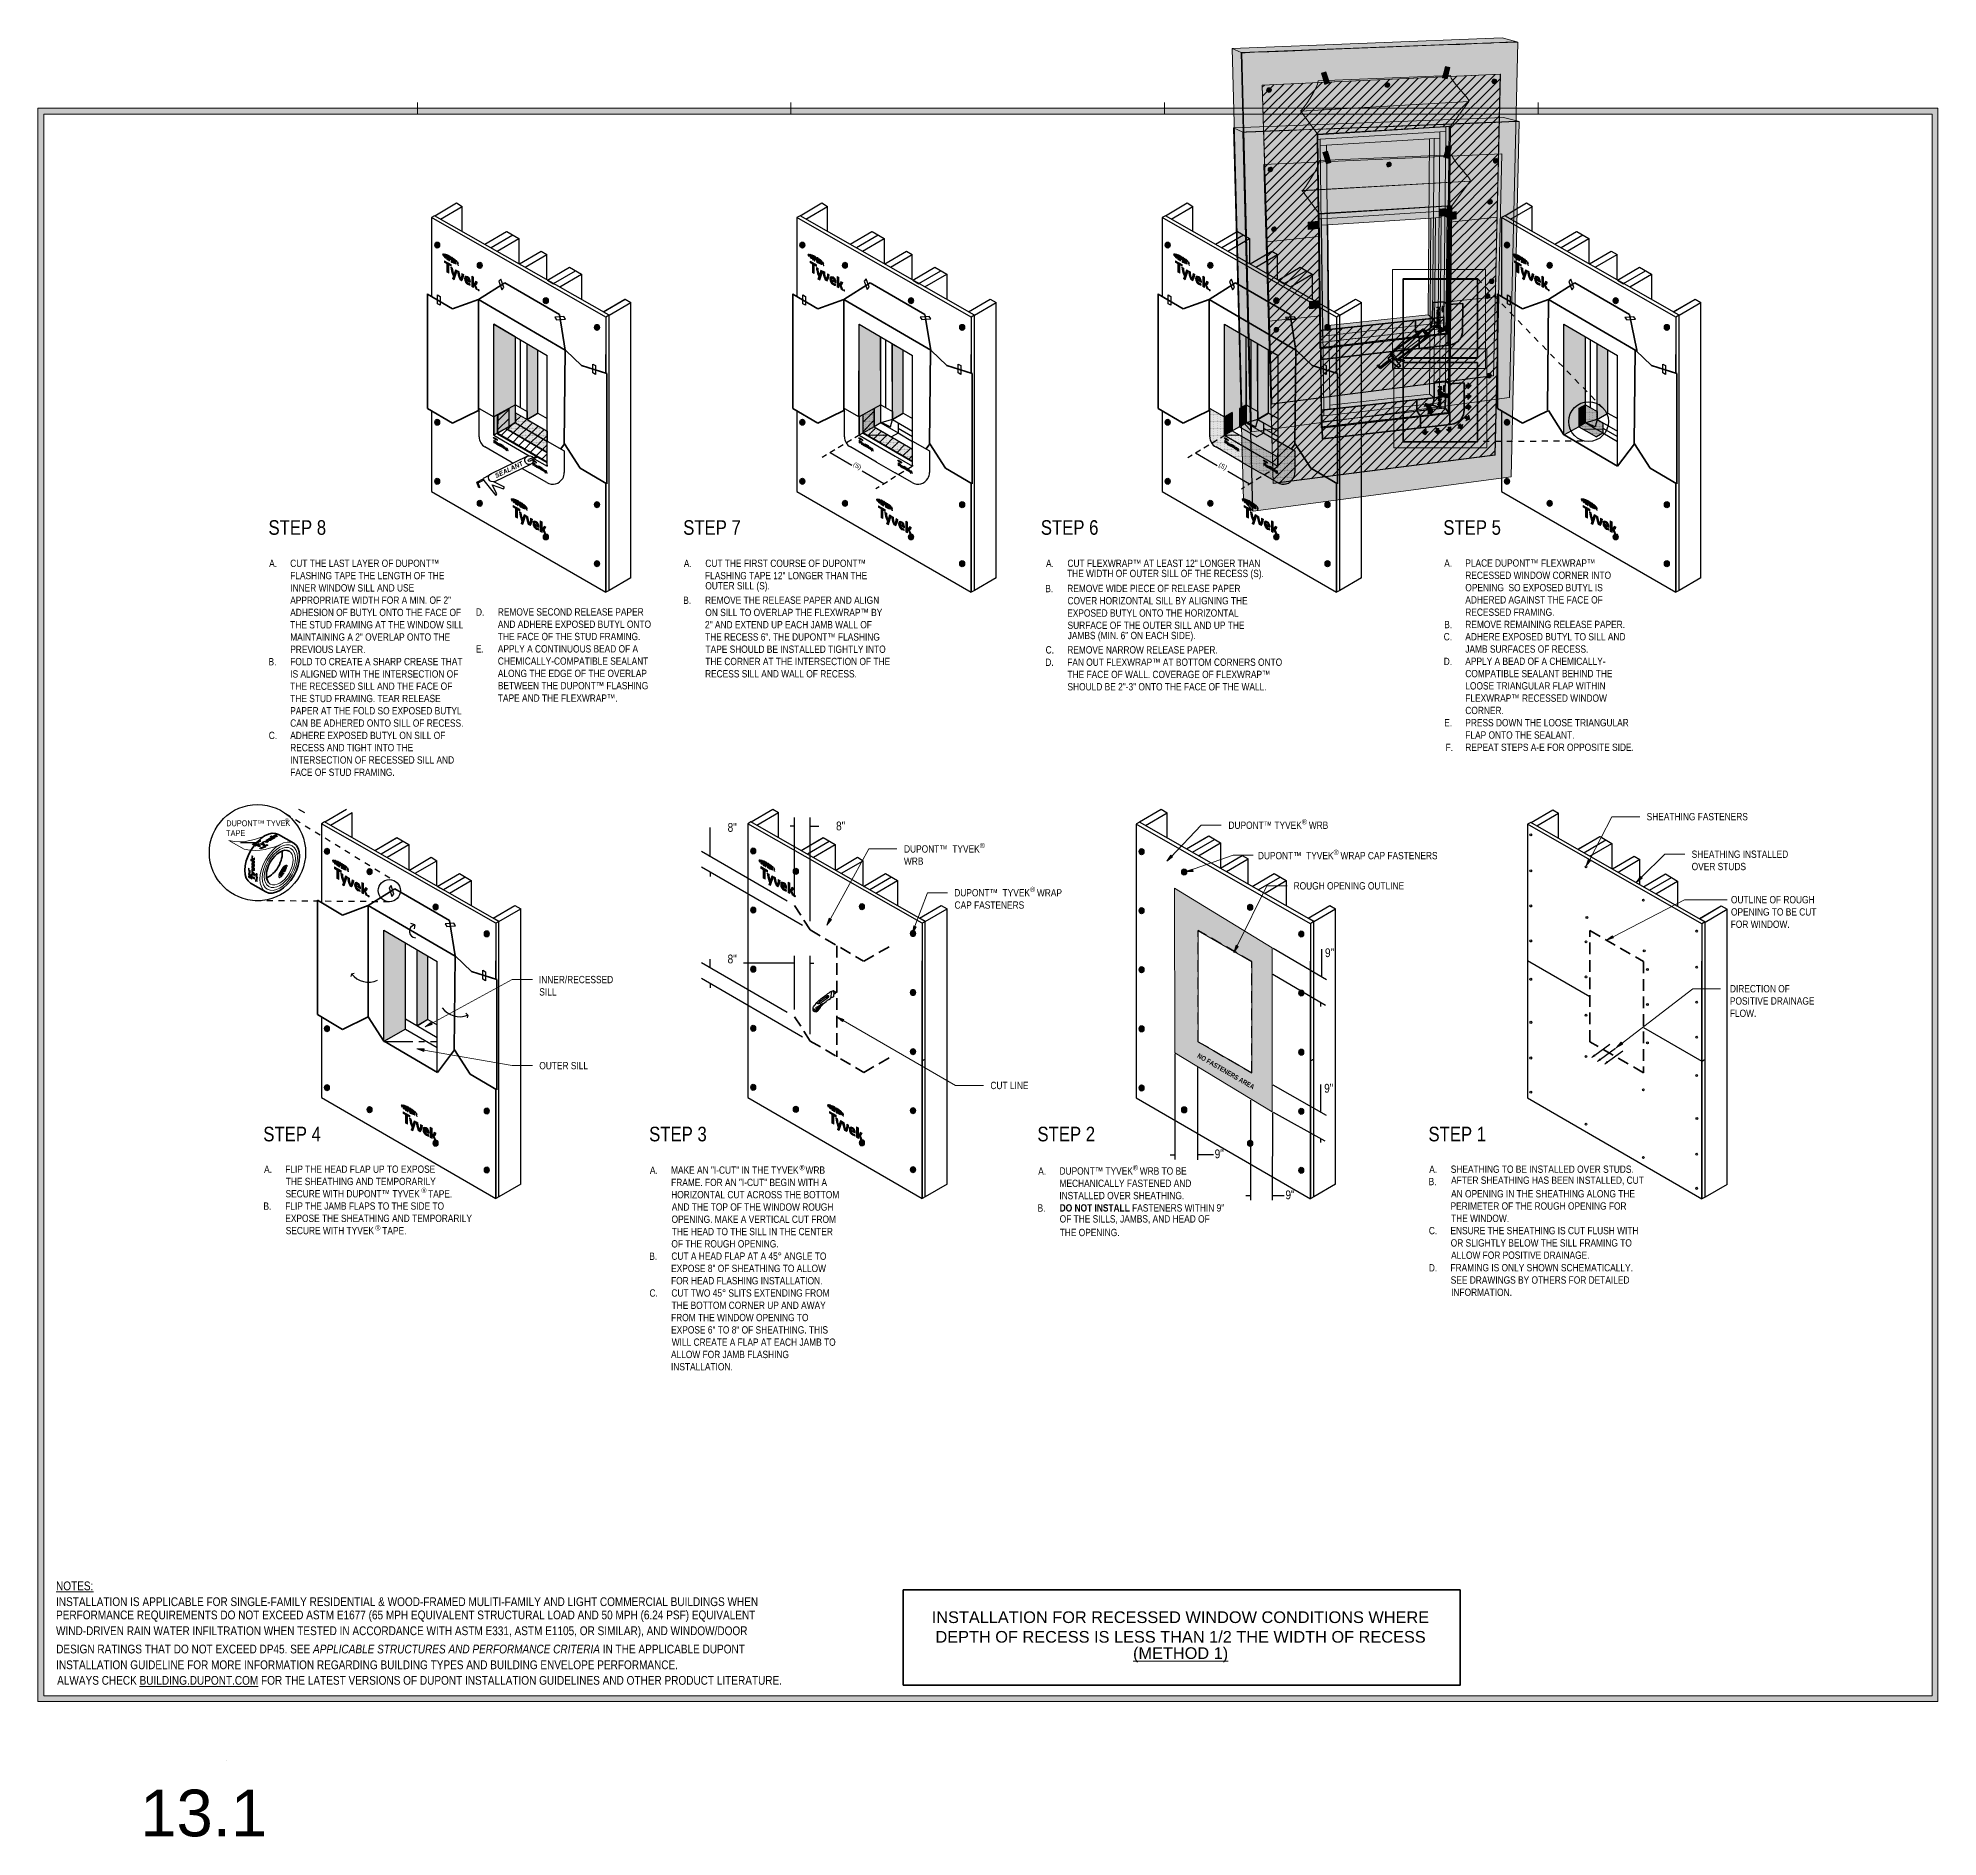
# Model space of a CAD drawing. Extents: x -1279 to 5791, y -3809 to 1769.
# Drawn here: x -1156 to 1773, y -1005 to 1769 of the extents above; entities that cross this region are included whole.
import ezdxf

# ---------------------------------------------------------------- set-up
doc = ezdxf.new("R2010")
doc.units = 0
doc.header["$MEASUREMENT"] = 0
for name, pattern in [('AI-Linetype-0', [3, 0, -3]), ('AI-Linetype-1', [3, 0, -3]), ('AI-Linetype-10', [27, 18, -9]), ('AI-Linetype-11', [27, 18, -9]), ('AI-Linetype-12', [27, 18, -9]), ('AI-Linetype-13', [27, 18, -9]), ('AI-Linetype-14', [27, 18, -9]), ('AI-Linetype-15', [27, 18, -9]), ('AI-Linetype-16', [27, 18, -9]), ('AI-Linetype-17', [27, 18, -9]), ('AI-Linetype-18', [27, 18, -9]), ('AI-Linetype-19', [27, 18, -9]), ('AI-Linetype-2', [3, 0, -3]), ('AI-Linetype-3', [15, 9, -6]), ('AI-Linetype-4', [15, 9, -6]), ('AI-Linetype-5', [90, 45, -9, 9, -9, 9, -9]), ('AI-Linetype-54', [27, 18, -9]), ('AI-Linetype-55', [27, 18, -9]), ('AI-Linetype-56', [27, 18, -9]), ('AI-Linetype-57', [27, 18, -9]), ('AI-Linetype-58', [27, 18, -9]), ('AI-Linetype-6', [27, 18, -9]), ('AI-Linetype-62', [18, 9, -9]), ('AI-Linetype-63', [18, 9, -9]), ('AI-Linetype-64', [15, 9, -6]), ('AI-Linetype-65', [15, 9, -6]), ('AI-Linetype-67', [15, 9, -6]), ('AI-Linetype-68', [15, 9, -6]), ('AI-Linetype-7', [27, 18, -9]), ('AI-Linetype-8', [18, 9, -9]), ('AI-Linetype-9', [18, 9, -9])]:
    doc.linetypes.add(name, pattern=pattern)
doc.layers.get('0').update_dxf_attribs({"lineweight": 0})
for name, color, linetype, lineweight in [('.ATI-HATCH', 7, 'Continuous', 0), ('.ATI-TEXT', 7, 'Continuous', 0), ('0_0', 7, 'Continuous', 0), ('A-ANNO-TTLB-TEXT-MEDM', 7, 'Continuous', 0), ('A-DETL-MEDM', 7, 'Continuous', 0), ('G-ANNO-TTLB', 7, 'Continuous', 0), ('Layer 12', 7, 'Continuous', 0), ('TYVEK', 7, 'Continuous', 0), ('X-REF - TRACED', 7, 'Continuous', 0)]:
    doc.layers.add(name, color=color, linetype=linetype, lineweight=lineweight)
pattern_1 = [(45, (0, 0), (-7.071067, 7.07107), [])]

# ---------------------------------------------------------------- blocks, each defined once
blk = doc.blocks.new('Block_4')
at = {"color": 18, "lineweight": 25, "true_color": 0x000000}
blk.add_line((-866.2, -887.1), (-866.2, -887.1), dxfattribs=at)
blk.add_line((-866.2, -887.1), (-866.2, -887.1), dxfattribs=at)
blk.add_line((-866.2, -887.1), (-866.2, -887.1), dxfattribs=at)
blk.add_line((-866.2, -887.1), (-866.2, -887.1), dxfattribs=at)
blk = doc.blocks.new('Block_29')
at = {"layer": '.ATI-TEXT', "char_height": 0.2, "attachment_point": 7}
for s, insert in [('\\C18;\\c0;\\FArial Narrow|b0|i0|c1;\\H11.249999;\\W1.000000;A.', (397.7, 953.1)), ('\\C18;\\c0;\\FArial Narrow|b0|i0|c1;\\H11.249999;\\W1.000000;THE WIDTH OF OUTER SILL OF THE RECESS (S).', (430.1, 934.2)), ('\\C18;\\c0;\\FArial Narrow|b0|i0|c1;\\H11.249999;\\W1.000000;CUT FLEXWRAP™ AT LEAST 12" LONGER THAN ', (430.8, 953.1)), ('\\C18;\\c0;\\FArial Narrow|b0|i0|c1;\\H11.249999;\\W1.000000;B.', (396.7, 914.3)), ('\\C18;\\c0;\\FArial Narrow|b0|i0|c1;\\H11.249999;\\W1.000000;REMOVE WIDE PIECE OF RELEASE PAPER', (430.5, 914.3)), ('\\C18;\\c0;\\FArial Narrow|b0|i0|c1;\\H11.249999;\\W1.000000;COVER HORIZONTAL SILL BY ALIGNING THE', (430.8, 895.4)), ('\\C18;\\c0;\\FArial Narrow|b0|i0|c1;\\H11.249999;\\W1.000000;EXPOSED BUTYL ONTO THE HORIZONTAL', (430.4, 876.4)), ('\\C18;\\c0;\\FArial Narrow|b0|i0|c1;\\H11.249999;\\W1.000000;JAMBS (MIN. 6" ON EACH SIDE).', (431.1, 838.5)), ('\\C18;\\c0;\\FArial Narrow|b0|i0|c1;\\H11.249999;\\W1.000000;SURFACE OF THE OUTER SILL AND UP THE', (430.9, 857.5)), ('\\C18;\\c0;\\FArial Narrow|b0|i0|c1;\\H11.249999;\\W1.000000;C.', (397.1, 819.6)), ('\\C18;\\c0;\\FArial Narrow|b0|i0|c1;\\H11.249999;\\W1.000000;REMOVE NARROW RELEASE PAPER.', (430.5, 819.6)), ('\\C18;\\c0;\\FArial Narrow|b0|i0|c1;\\H11.249999;\\W1.000000;D.', (396.7, 800.6)), ('\\C18;\\c0;\\FArial Narrow|b0|i0|c1;\\H11.249999;\\W1.000000;THE FACE OF WALL. COVERAGE OF FLEXWRAP™', (430.8, 781.7)), ('\\C18;\\c0;\\FArial Narrow|b0|i0|c1;\\H11.249999;\\W1.000000;FAN OUT FLEXWRAP™ AT BOTTOM CORNERS ONTO', (430.4, 800.6)), ('\\C18;\\c0;\\FArial Narrow|b0|i0|c1;\\H11.249999;\\W1.000000;SHOULD BE 2"-3" ONTO THE FACE OF THE WALL.', (430.8, 762.7))]:
    blk.add_mtext(s, dxfattribs=dict(at, insert=insert))
blk = doc.blocks.new('Block_30')
at = {"layer": '.ATI-TEXT', "char_height": 0.2, "attachment_point": 7}
for s, insert in [('\\C18;\\c0;\\FArial Narrow|b0|i0|c1;\\H11.249999;\\W1.000000;A.', (-160.7, 953.1)), ('\\C18;\\c0;\\FArial Narrow|b0|i0|c1;\\H11.249999;\\W1.000000;FLASHING TAPE 12" LONGER THAN THE', (-128.1, 934.1)), ('\\C18;\\c0;\\FArial Narrow|b0|i0|c1;\\H11.249999;\\W1.000000;CUT THE FIRST COURSE OF DUPONT™', (-127.6, 953.1)), ('\\C18;\\c0;\\FArial Narrow|b0|i0|c1;\\H11.249999;\\W1.000000;OUTER SILL (S).', (-127.6, 915.2)), ('\\C18;\\c0;\\FArial Narrow|b0|i0|c1;\\H11.249999;\\W1.000000;B.', (-161.7, 896.2)), ('\\C18;\\c0;\\FArial Narrow|b0|i0|c1;\\H11.249999;\\W1.000000;ON SILL TO OVERLAP THE FLEXWRAP™ BY', (-127.6, 877.3)), ('\\C18;\\c0;\\FArial Narrow|b0|i0|c1;\\H11.249999;\\W1.000000;REMOVE THE RELEASE PAPER AND ALIGN', (-128, 896.2)), ('\\C18;\\c0;\\FArial Narrow|b0|i0|c1;\\H11.249999;\\W1.000000;THE RECESS 6". THE DUPONT™ FLASHING', (-128, 839.5)), ('\\C18;\\c0;\\FArial Narrow|b0|i0|c1;\\H11.249999;\\W1.000000;2" AND EXTEND UP EACH JAMB WALL OF', (-128.1, 858.4)), ('\\C18;\\c0;\\FArial Narrow|b0|i0|c1;\\H11.249999;\\W1.000000;TAPE SHOULD BE INSTALLED TIGHTLY INTO', (-127.3, 820.6)), ('\\C18;\\c0;\\FArial Narrow|b0|i0|c1;\\H11.249999;\\W1.000000;THE CORNER AT THE INTERSECTION OF THE', (-127.6, 801.7)), ('\\C18;\\c0;\\FArial Narrow|b0|i0|c1;\\H11.249999;\\W1.000000;RECESS SILL AND WALL OF RECESS.', (-128, 782.7))]:
    blk.add_mtext(s, dxfattribs=dict(at, insert=insert))
blk = doc.blocks.new('Block_31')
at = {"layer": '.ATI-TEXT', "char_height": 0.2, "attachment_point": 7}
for s, insert in [('\\C18;\\c0;\\FArial Narrow|b0|i0|c1;\\H11.249999;\\W1.000000;A.', (-800.1, 953.1)), ('\\C18;\\c0;\\FArial Narrow|b0|i0|c1;\\H11.249999;\\W1.000000;CUT THE LAST LAYER OF DUPONT™', (-767.6, 953.1)), ('\\C18;\\c0;\\FArial Narrow|b0|i0|c1;\\H11.249999;\\W1.000000;FLASHING TAPE THE LENGTH OF THE', (-767.6, 934.1)), ('\\C18;\\c0;\\FArial Narrow|b0|i0|c1;\\H11.249999;\\W1.000000;INNER WINDOW SILL AND USE', (-767.6, 915.2)), ('\\C18;\\c0;\\FArial Narrow|b0|i0|c1;\\H11.249999;\\W1.000000;APPROPRIATE WIDTH FOR A MIN. OF 2"', (-767.6, 896.2)), ('\\C18;\\c0;\\FArial Narrow|b0|i0|c1;\\H11.249999;\\W1.000000;ADHESION OF BUTYL ONTO THE FACE OF', (-767.6, 877.3)), ('\\C18;\\c0;\\FArial Narrow|b0|i0|c1;\\H11.249999;\\W1.000000;D.', (-481.2, 878.1)), ('\\C18;\\c0;\\FArial Narrow|b0|i0|c1;\\H11.249999;\\W1.000000;REMOVE SECOND RELEASE PAPER', (-447.5, 878.1)), ('\\C18;\\c0;\\FArial Narrow|b0|i0|c1;\\H11.249999;\\W1.000000;THE STUD FRAMING AT THE WINDOW SILL', (-767.6, 858.3)), ('\\C18;\\c0;\\FArial Narrow|b0|i0|c1;\\H11.249999;\\W1.000000;MAINTAINING A 2" OVERLAP ONTO THE', (-767.6, 839.4)), ('\\C18;\\c0;\\FArial Narrow|b0|i0|c1;\\H11.249999;\\W1.000000;AND ADHERE EXPOSED BUTYL ONTO', (-447.5, 859.1)), ('\\C18;\\c0;\\FArial Narrow|b0|i0|c1;\\H11.249999;\\W1.000000;THE FACE OF THE STUD FRAMING.', (-447.5, 840.2)), ('\\C18;\\c0;\\FArial Narrow|b0|i0|c1;\\H11.249999;\\W1.000000;PREVIOUS LAYER.', (-767.6, 820.4)), ('\\C18;\\c0;\\FArial Narrow|b0|i0|c1;\\H11.249999;\\W1.000000;E.', (-481.2, 821.2)), ('\\C18;\\c0;\\FArial Narrow|b0|i0|c1;\\H11.249999;\\W1.000000;APPLY A CONTINUOUS BEAD OF A', (-447.5, 821.2)), ('\\C18;\\c0;\\FArial Narrow|b0|i0|c1;\\H11.249999;\\W1.000000;B.', (-801.1, 801.5)), ('\\C18;\\c0;\\FArial Narrow|b0|i0|c1;\\H11.249999;\\W1.000000;FOLD TO CREATE A SHARP CREASE THAT', (-767.6, 801.5)), ('\\C18;\\c0;\\FArial Narrow|b0|i0|c1;\\H11.249999;\\W1.000000;IS ALIGNED WITH THE INTERSECTION OF', (-767.6, 782.5)), ('\\C18;\\c0;\\FArial Narrow|b0|i0|c1;\\H11.249999;\\W1.000000;ALONG THE EDGE OF THE OVERLAP', (-447.5, 783.3)), ('\\C18;\\c0;\\FArial Narrow|b0|i0|c1;\\H11.249999;\\W1.000000;CHEMICALLY-COMPATIBLE SEALANT', (-447.5, 802.3)), ('\\C18;\\c0;\\FArial Narrow|b0|i0|c1;\\H11.249999;\\W1.000000;THE RECESSED SILL AND THE FACE OF', (-767.6, 763.6)), ('\\C18;\\c0;\\FArial Narrow|b0|i0|c1;\\H11.249999;\\W1.000000;BETWEEN THE DUPONT™ FLASHING', (-447.5, 764.4)), ('\\C18;\\c0;\\FArial Narrow|b0|i0|c1;\\H11.249999;\\W1.000000;THE STUD FRAMING. TEAR RELEASE', (-767.6, 744.6)), ('\\C18;\\c0;\\FArial Narrow|b0|i0|c1;\\H11.249999;\\W1.000000;PAPER AT THE FOLD SO EXPOSED BUTYL', (-767.6, 725.7)), ('\\C18;\\c0;\\FArial Narrow|b0|i0|c1;\\H11.249999;\\W1.000000;TAPE AND THE FLEXWRAP™.', (-447.5, 745.4)), ('\\C18;\\c0;\\FArial Narrow|b0|i0|c1;\\H11.249999;\\W1.000000;CAN BE ADHERED ONTO SILL OF RECESS.', (-767.6, 706.7)), ('\\C18;\\c0;\\FArial Narrow|b0|i0|c1;\\H11.249999;\\W1.000000;C.', (-800.7, 687.7)), ('\\C18;\\c0;\\FArial Narrow|b0|i0|c1;\\H11.249999;\\W1.000000;ADHERE EXPOSED BUTYL ON SILL OF', (-767.6, 687.7)), ('\\C18;\\c0;\\FArial Narrow|b0|i0|c1;\\H11.249999;\\W1.000000;RECESS AND TIGHT INTO THE', (-767.6, 668.8)), ('\\C18;\\c0;\\FArial Narrow|b0|i0|c1;\\H11.249999;\\W1.000000;INTERSECTION OF RECESSED SILL AND', (-767.6, 649.8)), ('\\C18;\\c0;\\FArial Narrow|b0|i0|c1;\\H11.249999;\\W1.000000;FACE OF STUD FRAMING.', (-767.6, 630.9))]:
    blk.add_mtext(s, dxfattribs=dict(at, insert=insert))
blk = doc.blocks.new('Block_32')
at = {"layer": '.ATI-TEXT', "char_height": 0.2, "attachment_point": 7}
for s, insert in [('\\C18;\\c0;\\FArial Narrow|b0|i0|c1;\\H11.249999;\\W1.000000;A.', (-807.9, 18.8)), ('\\C18;\\c0;\\FArial Narrow|b0|i0|c1;\\H11.249999;\\W1.000000;FLIP THE HEAD FLAP UP TO EXPOSE', (-775.3, 18.8)), ('\\C18;\\c0;\\FArial Narrow|b0|i0|c1;\\H11.249999;\\W1.000000;THE SHEATHING AND TEMPORARILY', (-774.5, -0.1)), ('\\C18;\\c0;\\FArial Narrow|b0|i0|c1;\\H11.249999;\\W1.000000;B.', (-808.9, -38)), ('\\C18;\\c0;\\FArial Narrow|b0|i0|c1;\\H11.249999;\\W1.000000;SECURE WITH DUPONT™ TYVEK', (-774.8, -19.1)), ('\\C18;\\c0;\\FArial Narrow|b0|i0|c1;\\H11.249999;\\W1.000000;FLIP THE JAMB FLAPS TO THE SIDE TO', (-775.3, -38)), ('\\C18;\\c0;\\FArial Narrow|b0|i0|c1;\\H7.874999;\\W1.000000;®', (-565.4, -12.1)), ('\\C18;\\c0;\\FArial Narrow|b0|i0|c1;\\H11.249999;\\W1.000000;  TAPE.', (-562.2, -19.1)), ('\\C18;\\c0;\\FArial Narrow|b0|i0|c1;\\H11.249999;\\W1.000000;EXPOSE THE SHEATHING AND TEMPORARILY', (-775.2, -57)), ('\\C18;\\c0;\\FArial Narrow|b0|i0|c1;\\H11.249999;\\W1.000000;SECURE WITH TYVEK', (-774.5, -75.9)), ('\\C18;\\c0;\\FArial Narrow|b0|i0|c1;\\H7.874999;\\W1.000000;®', (-636.4, -70)), ('\\C18;\\c0;\\FArial Narrow|b0|i0|c1;\\H11.249999;\\W1.000000; TAPE.', (-629.3, -75.9))]:
    blk.add_mtext(s, dxfattribs=dict(at, insert=insert))
blk = doc.blocks.new('Block_33')
at = {"layer": '.ATI-TEXT', "char_height": 0.2, "attachment_point": 7}
for s, insert in [('\\C18;\\c0;\\FArial Narrow|b0|i0|c1;\\H11.249999;\\W1.000000;A.', (1011.7, 953.5)), ('\\C18;\\c0;\\FArial Narrow|b0|i0|c1;\\H11.249999;\\W1.000000;PLACE DUPONT™ FLEXWRAP™', (1044.2, 953.5)), ('\\C18;\\c0;\\FArial Narrow|b0|i0|c1;\\H11.249999;\\W1.000000;RECESSED WINDOW CORNER INTO', (1044.2, 934.6)), ('\\C18;\\c0;\\FArial Narrow|b0|i0|c1;\\H11.249999;\\W1.000000;ADHERED AGAINST THE FACE OF', (1044.2, 896.7)), ('\\C18;\\c0;\\FArial Narrow|b0|i0|c1;\\H11.249999;\\W1.000000;OPENING  SO EXPOSED BUTYL IS', (1044.2, 915.6)), ('\\C18;\\c0;\\FArial Narrow|b0|i0|c1;\\H11.249999;\\W1.000000;RECESSED FRAMING.', (1044.2, 877.7)), ('\\C18;\\c0;\\FArial Narrow|b0|i0|c1;\\H11.249999;\\W1.000000;C.', (1010.9, 839.9)), ('\\C18;\\c0;\\FArial Narrow|b0|i0|c1;\\H11.249999;\\W1.000000;B.', (1011.7, 858.8)), ('\\C18;\\c0;\\FArial Narrow|b0|i0|c1;\\H11.249999;\\W1.000000;ADHERE EXPOSED BUTYL TO SILL AND', (1044.2, 839.9)), ('\\C18;\\c0;\\FArial Narrow|b0|i0|c1;\\H11.249999;\\W1.000000;REMOVE REMAINING RELEASE PAPER.', (1044.2, 858.8)), ('\\C18;\\c0;\\FArial Narrow|b0|i0|c1;\\H11.249999;\\W1.000000;JAMB SURFACES OF RECESS.', (1044.2, 820.9)), ('\\C18;\\c0;\\FArial Narrow|b0|i0|c1;\\H11.249999;\\W1.000000;D.', (1010.9, 802)), ('\\C18;\\c0;\\FArial Narrow|b0|i0|c1;\\H11.249999;\\W1.000000;APPLY A BEAD OF A CHEMICALLY-', (1044.2, 802)), ('\\C18;\\c0;\\FArial Narrow|b0|i0|c1;\\H11.249999;\\W1.000000;COMPATIBLE SEALANT BEHIND THE ', (1044.2, 783)), ('\\C18;\\c0;\\FArial Narrow|b0|i0|c1;\\H11.249999;\\W1.000000;LOOSE TRIANGULAR FLAP WITHIN', (1044.2, 764.1)), ('\\C18;\\c0;\\FArial Narrow|b0|i0|c1;\\H11.249999;\\W1.000000;CORNER.', (1044.2, 726.2)), ('\\C18;\\c0;\\FArial Narrow|b0|i0|c1;\\H11.249999;\\W1.000000;FLEXWRAP™ RECESSED WINDOW', (1044.2, 745.2)), ('\\C18;\\c0;\\FArial Narrow|b0|i0|c1;\\H11.249999;\\W1.000000;E.', (1011.7, 707.3)), ('\\C18;\\c0;\\FArial Narrow|b0|i0|c1;\\H11.249999;\\W1.000000;PRESS DOWN THE LOOSE TRIANGULAR', (1044.2, 707.3)), ('\\C18;\\c0;\\FArial Narrow|b0|i0|c1;\\H11.249999;\\W1.000000;F.', (1013.8, 669.4)), ('\\C18;\\c0;\\FArial Narrow|b0|i0|c1;\\H11.249999;\\W1.000000;FLAP ONTO THE SEALANT.', (1044.2, 688.3)), ('\\C18;\\c0;\\FArial Narrow|b0|i0|c1;\\H11.249999;\\W1.000000;REPEAT STEPS A-E FOR OPPOSITE SIDE.', (1044.2, 669.4))]:
    blk.add_mtext(s, dxfattribs=dict(at, insert=insert))
blk = doc.blocks.new('Block_34')
at = {"layer": '.ATI-TEXT', "char_height": 0.2, "attachment_point": 7}
for s, insert in [('\\C18;\\c0;\\FArial Narrow|b0|i0|c1;\\H7.874999;\\W1.000000;®', (17.7, 22.9)), ('\\C18;\\c0;\\FArial Narrow|b0|i0|c1;\\H11.249999;\\W1.000000;A.', (-213, 17.4)), ('\\C18;\\c0;\\FArial Narrow|b0|i0|c1;\\H11.249999;\\W1.000000;MAKE AN "I-CUT" IN THE TYVEK   WRB', (-180.5, 17.4)), ('\\C18;\\c0;\\FArial Narrow|b0|i0|c1;\\H11.249999;\\W1.000000;FRAME. FOR AN "I-CUT" BEGIN WITH A', (-180.3, -1.6)), ('\\C18;\\c0;\\FArial Narrow|b0|i0|c1;\\H11.249999;\\W1.000000;HORIZONTAL CUT ACROSS THE BOTTOM ', (-180.2, -20.5)), ('\\C18;\\c0;\\FArial Narrow|b0|i0|c1;\\H11.249999;\\W1.000000;AND THE TOP OF THE WINDOW ROUGH', (-179.3, -39.5)), ('\\C18;\\c0;\\FArial Narrow|b0|i0|c1;\\H11.249999;\\W1.000000;OPENING. MAKE A VERTICAL CUT FROM ', (-179.6, -58.4)), ('\\C18;\\c0;\\FArial Narrow|b0|i0|c1;\\H11.249999;\\W1.000000;OF THE ROUGH OPENING.', (-179.9, -96.3)), ('\\C18;\\c0;\\FArial Narrow|b0|i0|c1;\\H11.249999;\\W1.000000;THE HEAD TO THE SILL IN THE CENTER', (-179.3, -77.4)), ('\\C18;\\c0;\\FArial Narrow|b0|i0|c1;\\H11.249999;\\W1.000000;B.', (-214, -115.3)), ('\\C18;\\c0;\\FArial Narrow|b0|i0|c1;\\H11.249999;\\W1.000000;CUT A HEAD FLAP AT A 45° ANGLE TO', (-179.9, -115.3)), ('\\C18;\\c0;\\FArial Narrow|b0|i0|c1;\\H11.249999;\\W1.000000;FOR HEAD FLASHING INSTALLATION.', (-180.4, -153.2)), ('\\C18;\\c0;\\FArial Narrow|b0|i0|c1;\\H11.249999;\\W1.000000;EXPOSE 8" OF SHEATHING TO ALLOW', (-180.3, -134.2)), ('\\C18;\\c0;\\FArial Narrow|b0|i0|c1;\\H11.249999;\\W1.000000;C.', (-213.6, -172.1)), ('\\C18;\\c0;\\FArial Narrow|b0|i0|c1;\\H11.249999;\\W1.000000;CUT TWO 45° SLITS EXTENDING FROM', (-179.9, -172.1)), ('\\C18;\\c0;\\FArial Narrow|b0|i0|c1;\\H11.249999;\\W1.000000;THE BOTTOM CORNER UP AND AWAY', (-179.6, -191.1)), ('\\C18;\\c0;\\FArial Narrow|b0|i0|c1;\\H11.249999;\\W1.000000;FROM THE WINDOW OPENING TO', (-180.4, -210)), ('\\C18;\\c0;\\FArial Narrow|b0|i0|c1;\\H11.249999;\\W1.000000;EXPOSE 6" TO 8" OF SHEATHING. THIS', (-180.3, -229)), ('\\C18;\\c0;\\FArial Narrow|b0|i0|c1;\\H11.249999;\\W1.000000;ALLOW FOR JAMB FLASHING', (-180.5, -266.9)), ('\\C18;\\c0;\\FArial Narrow|b0|i0|c1;\\H11.249999;\\W1.000000;WILL CREATE A FLAP AT EACH JAMB TO', (-179.4, -247.9)), ('\\C18;\\c0;\\FArial Narrow|b0|i0|c1;\\H11.249999;\\W1.000000;INSTALLATION.', (-180.5, -285.8))]:
    blk.add_mtext(s, dxfattribs=dict(at, insert=insert))
blk = doc.blocks.new('Block_35')
at = {"layer": '.ATI-TEXT', "true_color": 0x000000, "transparency": 33554687}
h = blk.add_hatch(color=18, dxfattribs=at)
h.dxf.hatch_style = 2
h.paths.add_polyline_path([(84.1, 252.3), (75.3, 259.6), (86, 255.6)])
at = {"layer": '.ATI-TEXT', "color": 18, "lineweight": 0, "true_color": 0x000000}
for p, q in [((85.1, 254), (258.4, 153.7)), ((258.4, 153.7), (301.4, 153.7))]:
    blk.add_line(p, q, dxfattribs=at)
at = {"layer": '.ATI-TEXT'}
blk.add_lwpolyline([(84.1, 252.3), (75.3, 259.6), (86, 255.6), (86, 255.6)], close=True, dxfattribs=at)
at = {"layer": '.ATI-TEXT', "insert": (312, 147.9), "char_height": 0.2, "attachment_point": 7}
blk.add_mtext('\\C18;\\c0;\\FArial Narrow|b0|i0|c1;\\H11.249999;\\W1.000000;CUT LINE', dxfattribs=at)
blk = doc.blocks.new('Block_37')
at = {"layer": '.ATI-TEXT', "char_height": 0.2, "attachment_point": 7}
for s, insert in [('\\C18;\\c0;\\FArial Narrow|b0|i0|c1;\\H7.874999;\\W1.000000;®', (295.5, 519.7)), ('\\C18;\\c0;\\FArial Narrow|b0|i0|c1;\\H11.249999;\\W1.000000;WRB', (178.6, 493.9)), ('\\C18;\\c0;\\FArial Narrow|b0|i0|c1;\\H11.249999;\\W1.000000;DUPONT™  TYVEK', (178.8, 512.6))]:
    blk.add_mtext(s, dxfattribs=dict(at, insert=insert))
blk = doc.blocks.new('Block_36')
at = {"layer": '.ATI-TEXT', "true_color": 0x000000, "transparency": 33554687}
h = blk.add_hatch(color=18, dxfattribs=at)
h.dxf.hatch_style = 2
h.paths.add_polyline_path([(66.8, 409.7), (59.8, 400.7), (63.6, 411.5)])
at = {"layer": '.ATI-TEXT', "color": 18, "lineweight": 0, "true_color": 0x000000}
for p, q in [((65.2, 410.6), (124.5, 518.4)), ((124.5, 518.4), (167.6, 518.4))]:
    blk.add_line(p, q, dxfattribs=at)
at = {"layer": '.ATI-TEXT'}
blk.add_lwpolyline([(66.8, 409.7), (59.8, 400.7), (63.6, 411.5), (63.6, 411.5)], close=True, dxfattribs=at)
blk.add_blockref('Block_37', (0, 0), dxfattribs=at)
blk = doc.blocks.new('Block_39')
at = {"layer": '.ATI-TEXT', "char_height": 0.2, "attachment_point": 7}
for s, insert in [('\\C18;\\c0;\\FArial Narrow|b0|i0|c1;\\H11.249999;\\W1.000000;DUPONT™  TYVEK', (256.3, 445.1)), ('\\C18;\\c0;\\FArial Narrow|b0|i0|c1;\\H7.874999;\\W1.000000;®', (373, 452)), ('\\C18;\\c0;\\FArial Narrow|b0|i0|c1;\\H11.250226;\\W1.000000; WRAP', (380.1, 445.1)), ('\\C18;\\c0;\\FArial Narrow|b0|i0|c1;\\H11.250226;\\W1.000000;CAP FASTENERS', (256.7, 426.1))]:
    blk.add_mtext(s, dxfattribs=dict(at, insert=insert))
blk = doc.blocks.new('Block_38')
at = {"layer": '.ATI-TEXT', "true_color": 0x000000, "transparency": 33554687}
h = blk.add_hatch(color=18, dxfattribs=at)
h.dxf.hatch_style = 2
h.paths.add_polyline_path([(197.4, 398.5), (191.7, 388.6), (193.9, 399.8)])
at = {"layer": '.ATI-TEXT', "color": 18, "lineweight": 0, "true_color": 0x000000}
for p, q in [((195.6, 399.1), (215.1, 450.7)), ((215.1, 450.7), (246, 450.7))]:
    blk.add_line(p, q, dxfattribs=at)
at = {"layer": '.ATI-TEXT'}
blk.add_lwpolyline([(197.4, 398.5), (191.7, 388.6), (193.9, 399.8), (193.9, 399.8)], close=True, dxfattribs=at)
blk.add_blockref('Block_39', (0, 0), dxfattribs=at)
blk = doc.blocks.new('Block_41')
at = {"layer": '.ATI-TEXT', "char_height": 0.2, "attachment_point": 7}
for s, insert in [('\\C18;\\c0;\\FArial Narrow|b0|i0|c1;\\H11.249999;\\W1.000000;INNER/RECESSED', (-384.2, 311.2)), ('\\C18;\\c0;\\FArial Narrow|b0|i0|c1;\\H11.249999;\\W1.000000;SILL', (-383.6, 292.2))]:
    blk.add_mtext(s, dxfattribs=dict(at, insert=insert))
blk = doc.blocks.new('Block_40')
at = {"layer": '.ATI-TEXT', "true_color": 0x000000, "transparency": 33554687}
h = blk.add_hatch(color=18, dxfattribs=at)
h.dxf.hatch_style = 2
h.paths.add_polyline_path([(-549, 247.6), (-559.8, 243.9), (-550.8, 250.9)])
at = {"layer": '.ATI-TEXT', "color": 18, "lineweight": 0, "true_color": 0x000000}
for p, q in [((-549.9, 249.2), (-425.2, 316.9)), ((-425.2, 316.9), (-394.2, 316.9))]:
    blk.add_line(p, q, dxfattribs=at)
at = {"layer": '.ATI-TEXT'}
blk.add_lwpolyline([(-549, 247.6), (-559.8, 243.9), (-550.8, 250.9), (-550.8, 250.9)], close=True, dxfattribs=at)
blk.add_blockref('Block_41', (0, 0), dxfattribs=at)
blk = doc.blocks.new('Block_42')
at = {"layer": '.ATI-TEXT', "true_color": 0x000000, "transparency": 33554687}
h = blk.add_hatch(color=18, dxfattribs=at)
h.dxf.hatch_style = 2
h.paths.add_polyline_path([(-561.8, 206.3), (-572.5, 210.1), (-561.1, 210)])
at = {"layer": '.ATI-TEXT', "color": 18, "lineweight": 0, "true_color": 0x000000}
for p, q in [((-561.5, 208.2), (-425.2, 184.2)), ((-425.2, 184.2), (-394.2, 184.2))]:
    blk.add_line(p, q, dxfattribs=at)
at = {"layer": '.ATI-TEXT'}
blk.add_lwpolyline([(-561.8, 206.3), (-572.5, 210.1), (-561.1, 210), (-561.1, 210)], close=True, dxfattribs=at)
at = {"layer": '.ATI-TEXT', "insert": (-383.6, 178.5), "char_height": 0.2, "attachment_point": 7}
blk.add_mtext('\\C18;\\c0;\\FArial Narrow|b0|i0|c1;\\H11.249999;\\W1.000000;OUTER SILL', dxfattribs=at)
blk = doc.blocks.new('Block_54')
at = {"layer": '.ATI-TEXT', "char_height": 0.2, "attachment_point": 7}
for s, insert in [('\\C18;\\c0;\\FArial Narrow|b0|i0|c1;\\H11.249999;\\W1.000000;A.', (988.6, 18.8)), ('\\C18;\\c0;\\FArial Narrow|b0|i0|c1;\\H11.249999;\\W1.000000;SHEATHING TO BE INSTALLED OVER STUDS.', (1021.8, 18.8)), ('\\C18;\\c0;\\FArial Narrow|b0|i0|c1;\\H11.249999;\\W1.000000;B.', (987.6, -0.1)), ('\\C18;\\c0;\\FArial Narrow|b0|i0|c1;\\H11.249999;\\W1.000000;AFTER SHEATHING HAS BEEN INSTALLED, CUT', (1022.3, -0.1)), ('\\C18;\\c0;\\FArial Narrow|b0|i0|c1;\\H11.249999;\\W1.000000;AN OPENING IN THE SHEATHING ALONG THE', (1022.3, -19.1)), ('\\C18;\\c0;\\FArial Narrow|b0|i0|c1;\\H11.249999;\\W1.000000;PERIMETER OF THE ROUGH OPENING FOR', (1021.4, -38)), ('\\C18;\\c0;\\FArial Narrow|b0|i0|c1;\\H11.249999;\\W1.000000;THE WINDOW.', (1022.2, -57)), ('\\C18;\\c0;\\FArial Narrow|b0|i0|c1;\\H11.249999;\\W1.000000;C.', (988, -75.9)), ('\\C18;\\c0;\\FArial Narrow|b0|i0|c1;\\H11.249999;\\W1.000000;OR SLIGHTLY BELOW THE SILL FRAMING TO', (1021.7, -94.9)), ('\\C18;\\c0;\\FArial Narrow|b0|i0|c1;\\H11.249999;\\W1.000000;ENSURE THE SHEATHING IS CUT FLUSH WITH', (1021.3, -75.9)), ('\\C18;\\c0;\\FArial Narrow|b0|i0|c1;\\H11.249999;\\W1.000000;ALLOW FOR POSITIVE DRAINAGE.', (1022.3, -113.8)), ('\\C18;\\c0;\\FArial Narrow|b0|i0|c1;\\H11.249999;\\W1.000000;D.', (988, -133.1)), ('\\C18;\\c0;\\FArial Narrow|b0|i0|c1;\\H11.249999;\\W1.000000;SEE DRAWINGS BY OTHERS FOR DETAILED', (1021.7, -152.1)), ('\\C18;\\c0;\\FArial Narrow|b0|i0|c1;\\H11.249999;\\W1.000000;FRAMING IS ONLY SHOWN SCHEMATICALLY. ', (1021.3, -133.1)), ('\\C18;\\c0;\\FArial Narrow|b0|i0|c1;\\H11.249999;\\W1.000000;INFORMATION.', (1022.3, -171))]:
    blk.add_mtext(s, dxfattribs=dict(at, insert=insert))
blk = doc.blocks.new('Block_55')
at = {"layer": '.ATI-TEXT', "char_height": 0.2, "attachment_point": 7}
for s, insert in [('\\C18;\\c0;\\FArial Narrow|b0|i0|c1;\\H11.249999;\\W1.000000;SHEATHING INSTALLED', (1393.2, 504.5)), ('\\C18;\\c0;\\FArial Narrow|b0|i0|c1;\\H11.249999;\\W1.000000;OVER STUDS', (1393.2, 485.5))]:
    blk.add_mtext(s, dxfattribs=dict(at, insert=insert))
blk = doc.blocks.new('Block_56')
at = {"layer": '.ATI-TEXT', "char_height": 0.2, "attachment_point": 7}
for s, insert in [('\\C18;\\c0;\\FArial Narrow|b0|i0|c1;\\H11.249999;\\W1.000000;DUPONT™  TYVEK', (724.4, 502.3)), ('\\C18;\\c0;\\FArial Narrow|b0|i0|c1;\\H7.874999;\\W1.000000;®', (841.1, 509.2)), ('\\C18;\\c0;\\FArial Narrow|b0|i0|c1;\\H11.250226;\\W1.000000; WRAP CAP FASTENERS', (848.2, 502.3))]:
    blk.add_mtext(s, dxfattribs=dict(at, insert=insert))
blk = doc.blocks.new('Block_57')
at = {"layer": '.ATI-TEXT', "char_height": 0.2, "attachment_point": 7}
for s, insert in [('\\C18;\\c0;\\FArial Narrow|b0|i0|c1;\\H11.249999;\\W1.000000;OUTLINE OF ROUGH', (1453.8, 434.4)), ('\\C18;\\c0;\\FArial Narrow|b0|i0|c1;\\H11.249999;\\W1.000000;OPENING TO BE CUT', (1453.8, 415.5)), ('\\C18;\\c0;\\FArial Narrow|b0|i0|c1;\\H11.249999;\\W1.000000;FOR WINDOW.', (1453.4, 396.5))]:
    blk.add_mtext(s, dxfattribs=dict(at, insert=insert))
blk = doc.blocks.new('Block_58')
at = {"layer": '.ATI-TEXT', "char_height": 0.2, "attachment_point": 7}
for s, insert in [('\\C18;\\c0;\\FArial Narrow|b0|i0|c1;\\H11.249999;\\W1.000000;DUPONT™ TYVEK   WRB', (679, 549.2)), ('\\C18;\\c0;\\FArial Narrow|b0|i0|c1;\\H7.874999;\\W1.000000;®', (792.1, 556.2))]:
    blk.add_mtext(s, dxfattribs=dict(at, insert=insert))
blk = doc.blocks.new('Block_59')
at = {"layer": '.ATI-TEXT', "char_height": 0.2, "attachment_point": 7}
for s, insert in [('\\C18;\\c0;\\FArial Narrow|b0|i0|c1;\\H7.874999;\\W1.000000;®', (531.6, 22.9)), ('\\C18;\\c0;\\FArial Narrow|b0|i0|c1;\\H11.249999;\\W1.000000;A.', (385.7, 16)), ('\\C18;\\c0;\\FArial Narrow|b0|i0|c1;\\H11.249999;\\W1.000000;DUPONT™ TYVEK', (418.5, 16)), ('\\C18;\\c0;\\FArial Narrow|b0|i0|c1;\\H11.249999;\\W1.000000;MECHANICALLY FASTENED AND', (418.5, -3)), ('\\C18;\\c0;\\FArial Narrow|b0|i0|c1;\\H11.249999;\\W1.000000; WRB TO BE', (538.7, 16)), ('\\C18;\\c0;\\FArial Narrow|b0|i0|c1;\\H11.249999;\\W1.000000;INSTALLED OVER SHEATHING.', (418.2, -21.9)), ('\\C18;\\c0;\\FArial Narrow Bold|b1|i0|c1;\\H11.249999;\\W1.000000;DO NOT INSTALL\\FArial Narrow|b0|i0|c1; FASTENERS WITHIN 9" ', (418.8, -40.9)), ('\\C18;\\c0;\\FArial Narrow|b0|i0|c1;\\H11.249999;\\W1.000000;B.', (384.7, -40.9)), ('\\C18;\\c0;\\FArial Narrow|b0|i0|c1;\\H11.249999;\\W1.000000;OF THE SILLS, JAMBS, AND HEAD OF ', (418.8, -59.8)), ('\\C18;\\c0;\\FArial Narrow|b0|i0|c1;\\H11.249999;\\W1.000000;THE OPENING.', (418.8, -78.8))]:
    blk.add_mtext(s, dxfattribs=dict(at, insert=insert))
blk = doc.blocks.new('Block_60')
at = {"layer": '.ATI-TEXT', "char_height": 0.2, "attachment_point": 7}
for s, insert in [('\\C18;\\c0;\\FArial Narrow|b0|i0|c1;\\H11.249999;\\W1.000000;DIRECTION OF', (1452.2, 297.1)), ('\\C18;\\c0;\\FArial Narrow|b0|i0|c1;\\H11.249999;\\W1.000000;FLOW.', (1452.1, 259.2)), ('\\C18;\\c0;\\FArial Narrow|b0|i0|c1;\\H11.249999;\\W1.000000;POSITIVE DRAINAGE', (1452.2, 278.2))]:
    blk.add_mtext(s, dxfattribs=dict(at, insert=insert))
blk = doc.blocks.new('Block_68')
at = {"layer": '.ATI-TEXT', "char_height": 0.2, "attachment_point": 7}
for s, insert in [('\\L\\C18;\\c0;\\FArial Narrow|b0|i0|c1;\\H13.500003;\\W1.000000;NOTES:\\l', (-1128.7, -624.9)), ('\\C18;\\c0;\\FArial Narrow|b0|i0|c1;\\H13.500003;\\W1.000000;INSTALLATION IS APPLICABLE FOR SINGLE-FAMILY RESIDENTIAL & WOOD-FRAMED MULITI-FAMILY AND LIGHT COMMERCIAL BUILDINGS WHEN ', (-1128.7, -649.3)), ('\\C18;\\c0;\\FArial Narrow|b0|i0|c1;\\H13.500003;\\W1.000000;PERFORMANCE REQUIREMENTS DO NOT EXCEED ASTM E1677 (65 MPH EQUIVALENT STRUCTURAL LOAD AND 50 MPH (6.24 PSF) EQUIVALENT', (-1128.7, -673.6)), ('\\C18;\\c0;\\FArial Narrow|b0|i0|c1;\\H13.500003;\\W1.000000;WIND-DRIVEN RAIN WATER INFILTRATION WHEN TESTED IN ACCORDANCE WITH ASTM E331, ASTM E1105, OR SIMILAR), AND WINDOW/DOOR', (-1128.7, -698)), ('\\C18;\\c0;\\FArial Narrow|b0|i0|c1;\\H13.500003;\\W1.000000;DESIGN RATINGS THAT DO NOT EXCEED DP45. SEE \\FArial Narrow Italic|b0|i1|c1;APPLICABLE STRUCTURES AND PERFORMANCE CRITERIA \\FArial Narrow|b0|i0|c1;IN THE APPLICABLE DUPONT', (-1128.5, -722.3)), ('\\C18;\\c0;\\FArial Narrow|b0|i0|c1;\\H13.500003;\\W1.000000;INSTALLATION GUIDELINE FOR MORE INFORMATION REGARDING BUILDING TYPES AND BUILDING ENVELOPE PERFORMANCE.  ', (-1128.5, -746.6)), ('\\C18;\\c0;\\FArial Narrow|b0|i0|c1;\\H13.500003;\\W1.000000;ALWAYS CHECK \\L\\C160;\\c16730368;BUILDING.DUPON\\l\\LT\\l\\L.COM\\l\\C18;\\c0; FOR THE LATEST VERSIONS OF DUPONT INSTALLATION GUIDELINES AND OTHER PRODUCT LITERATURE.', (-1127, -770.6))]:
    blk.add_mtext(s, dxfattribs=dict(at, insert=insert))
blk = doc.blocks.new('Block_69')
at = {"layer": '.ATI-HATCH', "true_color": 0x808080, "transparency": 33554483}
h = blk.add_hatch(color=8, dxfattribs=at)
h.dxf.hatch_style = 2
edge = h.paths.add_edge_path()
edge.add_spline(control_points=[(1229.4, 1175.2), (1229.4, 1175.2), (1219.2, 1169.5), (1219.2, 1169.5), (1219.2, 1169.5), (1225.4, 1165.9), (1225.4, 1165.9), (1225.4, 1165.9), (1245.7, 1165.9), (1245.7, 1165.9), (1245.7, 1165.9), (1229.4, 1175.2), (1229.4, 1175.2)], knot_values=[0, 0, 0, 0, 1, 1, 1, 2, 2, 2, 3, 3, 3, 4, 4, 4, 4], degree=3, periodic=0)
edge = h.paths.add_edge_path()
edge.add_spline(control_points=[(1229.4, 1203.3), (1229.4, 1203.3), (1219.2, 1197.5), (1219.2, 1197.5), (1219.2, 1197.5), (1219.2, 1169.5), (1219.2, 1169.5), (1219.2, 1169.5), (1229.4, 1175.2), (1229.4, 1175.2), (1229.4, 1175.2), (1229.4, 1203.3), (1229.4, 1203.3)], knot_values=[0, 0, 0, 0, 1, 1, 1, 2, 2, 2, 3, 3, 3, 4, 4, 4, 4], degree=3, periodic=0)
edge.add_line((1229.4, 1203.3), (1229.4, 1203.3))
edge = h.paths.add_edge_path()
edge.add_spline(control_points=[(1245.7, 1165.9), (1245.7, 1165.9), (1225.4, 1165.9), (1225.4, 1165.9), (1225.4, 1165.9), (1246.3, 1153.8), (1246.3, 1153.8), (1246.3, 1153.8), (1256.3, 1159.5), (1256.3, 1159.5), (1256.3, 1159.5), (1256.3, 1159.8), (1256.3, 1159.8), (1256.3, 1159.8), (1245.7, 1165.9), (1245.7, 1165.9)], knot_values=[0, 0, 0, 0, 1, 1, 1, 2, 2, 2, 3, 3, 3, 4, 4, 4, 5, 5, 5, 5], degree=3, periodic=0)
edge.add_line((1245.7, 1165.9), (1245.7, 1165.9))
edge = h.paths.add_edge_path()
edge.add_spline(control_points=[(1256.3, 1165.9), (1256.3, 1165.9), (1245.7, 1165.9), (1245.7, 1165.9), (1245.7, 1165.9), (1256.3, 1159.8), (1256.3, 1159.8), (1256.3, 1159.8), (1256.3, 1165.9), (1256.3, 1165.9)], knot_values=[0, 0, 0, 0, 1, 1, 1, 2, 2, 2, 3, 3, 3, 3], degree=3, periodic=0)
edge.add_line((1256.3, 1165.9), (1256.3, 1165.9))
edge = h.paths.add_edge_path()
edge.add_spline(control_points=[(1247.4, 1180.7), (1247.4, 1180.7), (1247.4, 1192.9), (1247.4, 1192.9), (1247.4, 1192.9), (1229.4, 1203.3), (1229.4, 1203.3), (1229.4, 1203.3), (1229.4, 1175.2), (1229.4, 1175.2), (1229.4, 1175.2), (1245.7, 1165.9), (1245.7, 1165.9), (1245.7, 1165.9), (1256.3, 1165.9), (1256.3, 1165.9), (1256.3, 1165.9), (1256.3, 1175.6), (1256.3, 1175.6), (1256.3, 1175.6), (1247.4, 1180.7), (1247.4, 1180.7)], knot_values=[0, 0, 0, 0, 1, 1, 1, 2, 2, 2, 3, 3, 3, 4, 4, 4, 5, 5, 5, 6, 6, 6, 7, 7, 7, 7], degree=3, periodic=0)
edge.add_line((1247.4, 1180.7), (1247.4, 1180.7))
h = blk.add_hatch(color=8, dxfattribs=at)
h.dxf.hatch_style = 2
edge = h.paths.add_edge_path()
edge.add_spline(control_points=[(1246.4, 1154.3), (1246.4, 1154.3), (1246.4, 1154.3), (1246.4, 1154.3)], knot_values=[0, 0, 0, 0, 1, 1, 1, 1], degree=3, periodic=0)
edge.add_line((1246.4, 1154.3), (1246.4, 1154.3))
edge = h.paths.add_edge_path()
edge.add_spline(control_points=[(1248.5, 1155.6), (1248.5, 1155.6), (1248.5, 1155.6), (1248.5, 1155.6)], knot_values=[0, 0, 0, 0, 1, 1, 1, 1], degree=3, periodic=0)
edge.add_line((1248.5, 1155.6), (1248.5, 1155.6))
edge = h.paths.add_edge_path()
edge.add_spline(control_points=[(1247.1, 1155.6), (1247.1, 1155.6), (1247.1, 1155.6), (1247.1, 1155.6)], knot_values=[0, 0, 0, 0, 1, 1, 1, 1], degree=3, periodic=0)
edge.add_line((1247.1, 1155.6), (1247.1, 1155.6))
edge = h.paths.add_edge_path()
edge.add_spline(control_points=[(1245.8, 1155.6), (1245.8, 1155.6), (1245.8, 1155.6), (1245.8, 1155.6)], knot_values=[0, 0, 0, 0, 1, 1, 1, 1], degree=3, periodic=0)
edge.add_line((1245.8, 1155.6), (1245.8, 1155.6))
edge = h.paths.add_edge_path()
edge.add_spline(control_points=[(1244.4, 1155.6), (1244.4, 1155.6), (1244.4, 1155.6), (1244.4, 1155.6)], knot_values=[0, 0, 0, 0, 1, 1, 1, 1], degree=3, periodic=0)
edge.add_line((1244.4, 1155.6), (1244.4, 1155.6))
edge = h.paths.add_edge_path()
edge.add_spline(control_points=[(1250.5, 1157), (1250.5, 1157), (1250.5, 1157), (1250.5, 1157)], knot_values=[0, 0, 0, 0, 1, 1, 1, 1], degree=3, periodic=0)
edge.add_line((1250.5, 1157), (1250.5, 1157))
edge = h.paths.add_edge_path()
edge.add_spline(control_points=[(1249.1, 1157), (1249.1, 1157), (1249.1, 1157), (1249.1, 1157)], knot_values=[0, 0, 0, 0, 1, 1, 1, 1], degree=3, periodic=0)
edge.add_line((1249.1, 1157), (1249.1, 1157))
edge = h.paths.add_edge_path()
edge.add_spline(control_points=[(1247.8, 1157), (1247.8, 1157), (1247.8, 1157), (1247.8, 1157)], knot_values=[0, 0, 0, 0, 1, 1, 1, 1], degree=3, periodic=0)
edge.add_line((1247.8, 1157), (1247.8, 1157))
edge = h.paths.add_edge_path()
edge.add_spline(control_points=[(1246.4, 1157), (1246.4, 1157), (1246.4, 1157), (1246.4, 1157)], knot_values=[0, 0, 0, 0, 1, 1, 1, 1], degree=3, periodic=0)
edge.add_line((1246.4, 1157), (1246.4, 1157))
edge = h.paths.add_edge_path()
edge.add_spline(control_points=[(1245.1, 1157), (1245.1, 1157), (1245.1, 1157), (1245.1, 1157)], knot_values=[0, 0, 0, 0, 1, 1, 1, 1], degree=3, periodic=0)
edge.add_line((1245.1, 1157), (1245.1, 1157))
edge = h.paths.add_edge_path()
edge.add_spline(control_points=[(1243.7, 1157), (1243.7, 1157), (1243.7, 1157), (1243.7, 1157)], knot_values=[0, 0, 0, 0, 1, 1, 1, 1], degree=3, periodic=0)
edge.add_line((1243.7, 1157), (1243.7, 1157))
edge = h.paths.add_edge_path()
edge.add_spline(control_points=[(1242.4, 1157), (1242.4, 1157), (1242.4, 1157), (1242.4, 1157)], knot_values=[0, 0, 0, 0, 1, 1, 1, 1], degree=3, periodic=0)
edge.add_line((1242.4, 1157), (1242.4, 1157))
edge = h.paths.add_edge_path()
edge.add_spline(control_points=[(1241, 1157), (1241, 1157), (1241, 1157), (1241, 1157)], knot_values=[0, 0, 0, 0, 1, 1, 1, 1], degree=3, periodic=0)
edge.add_line((1241, 1157), (1241, 1157))
edge = h.paths.add_edge_path()
edge.add_spline(control_points=[(1253.9, 1158.3), (1253.9, 1158.3), (1253.9, 1158.3), (1253.9, 1158.3)], knot_values=[0, 0, 0, 0, 1, 1, 1, 1], degree=3, periodic=0)
edge.add_line((1253.9, 1158.3), (1253.9, 1158.3))
edge = h.paths.add_edge_path()
edge.add_spline(control_points=[(1252.5, 1158.3), (1252.5, 1158.3), (1252.5, 1158.3), (1252.5, 1158.3)], knot_values=[0, 0, 0, 0, 1, 1, 1, 1], degree=3, periodic=0)
edge.add_line((1252.5, 1158.3), (1252.5, 1158.3))
edge = h.paths.add_edge_path()
edge.add_spline(control_points=[(1251.2, 1158.3), (1251.2, 1158.3), (1251.2, 1158.3), (1251.2, 1158.3)], knot_values=[0, 0, 0, 0, 1, 1, 1, 1], degree=3, periodic=0)
edge.add_line((1251.2, 1158.3), (1251.2, 1158.3))
edge = h.paths.add_edge_path()
edge.add_spline(control_points=[(1249.8, 1158.3), (1249.8, 1158.3), (1249.8, 1158.3), (1249.8, 1158.3)], knot_values=[0, 0, 0, 0, 1, 1, 1, 1], degree=3, periodic=0)
edge.add_line((1249.8, 1158.3), (1249.8, 1158.3))
edge = h.paths.add_edge_path()
edge.add_spline(control_points=[(1248.5, 1158.3), (1248.5, 1158.3), (1248.5, 1158.3), (1248.5, 1158.3)], knot_values=[0, 0, 0, 0, 1, 1, 1, 1], degree=3, periodic=0)
edge.add_line((1248.5, 1158.3), (1248.5, 1158.3))
edge = h.paths.add_edge_path()
edge.add_spline(control_points=[(1247.1, 1158.3), (1247.1, 1158.3), (1247.1, 1158.3), (1247.1, 1158.3)], knot_values=[0, 0, 0, 0, 1, 1, 1, 1], degree=3, periodic=0)
edge.add_line((1247.1, 1158.3), (1247.1, 1158.3))
edge = h.paths.add_edge_path()
edge.add_spline(control_points=[(1245.8, 1158.3), (1245.8, 1158.3), (1245.8, 1158.3), (1245.8, 1158.3)], knot_values=[0, 0, 0, 0, 1, 1, 1, 1], degree=3, periodic=0)
edge.add_line((1245.8, 1158.3), (1245.8, 1158.3))
edge = h.paths.add_edge_path()
edge.add_spline(control_points=[(1244.4, 1158.3), (1244.4, 1158.3), (1244.4, 1158.3), (1244.4, 1158.3)], knot_values=[0, 0, 0, 0, 1, 1, 1, 1], degree=3, periodic=0)
edge.add_line((1244.4, 1158.3), (1244.4, 1158.3))
edge = h.paths.add_edge_path()
edge.add_spline(control_points=[(1243.1, 1158.3), (1243.1, 1158.3), (1243.1, 1158.3), (1243.1, 1158.3)], knot_values=[0, 0, 0, 0, 1, 1, 1, 1], degree=3, periodic=0)
edge.add_line((1243.1, 1158.3), (1243.1, 1158.3))
edge = h.paths.add_edge_path()
edge.add_spline(control_points=[(1241.7, 1158.3), (1241.7, 1158.3), (1241.7, 1158.3), (1241.7, 1158.3)], knot_values=[0, 0, 0, 0, 1, 1, 1, 1], degree=3, periodic=0)
edge.add_line((1241.7, 1158.3), (1241.7, 1158.3))
edge = h.paths.add_edge_path()
edge.add_spline(control_points=[(1240.4, 1158.3), (1240.4, 1158.3), (1240.4, 1158.3), (1240.4, 1158.3)], knot_values=[0, 0, 0, 0, 1, 1, 1, 1], degree=3, periodic=0)
edge.add_line((1240.4, 1158.3), (1240.4, 1158.3))
edge = h.paths.add_edge_path()
edge.add_spline(control_points=[(1239, 1158.3), (1239, 1158.3), (1239, 1158.3), (1239, 1158.3)], knot_values=[0, 0, 0, 0, 1, 1, 1, 1], degree=3, periodic=0)
edge.add_line((1239, 1158.3), (1239, 1158.3))
edge = h.paths.add_edge_path()
edge.add_spline(control_points=[(1255.9, 1159.7), (1255.9, 1159.7), (1255.9, 1159.7), (1255.9, 1159.7)], knot_values=[0, 0, 0, 0, 1, 1, 1, 1], degree=3, periodic=0)
edge.add_line((1255.9, 1159.7), (1255.9, 1159.7))
edge = h.paths.add_edge_path()
edge.add_spline(control_points=[(1254.5, 1159.7), (1254.5, 1159.7), (1254.5, 1159.7), (1254.5, 1159.7)], knot_values=[0, 0, 0, 0, 1, 1, 1, 1], degree=3, periodic=0)
edge.add_line((1254.5, 1159.7), (1254.5, 1159.7))
edge = h.paths.add_edge_path()
edge.add_spline(control_points=[(1253.2, 1159.7), (1253.2, 1159.7), (1253.2, 1159.7), (1253.2, 1159.7)], knot_values=[0, 0, 0, 0, 1, 1, 1, 1], degree=3, periodic=0)
edge.add_line((1253.2, 1159.7), (1253.2, 1159.7))
edge = h.paths.add_edge_path()
edge.add_spline(control_points=[(1251.8, 1159.7), (1251.8, 1159.7), (1251.8, 1159.7), (1251.8, 1159.7)], knot_values=[0, 0, 0, 0, 1, 1, 1, 1], degree=3, periodic=0)
edge.add_line((1251.8, 1159.7), (1251.8, 1159.7))
edge = h.paths.add_edge_path()
edge.add_spline(control_points=[(1250.5, 1159.7), (1250.5, 1159.7), (1250.5, 1159.7), (1250.5, 1159.7)], knot_values=[0, 0, 0, 0, 1, 1, 1, 1], degree=3, periodic=0)
edge.add_line((1250.5, 1159.7), (1250.5, 1159.7))
edge = h.paths.add_edge_path()
edge.add_spline(control_points=[(1249.1, 1159.7), (1249.1, 1159.7), (1249.1, 1159.7), (1249.1, 1159.7)], knot_values=[0, 0, 0, 0, 1, 1, 1, 1], degree=3, periodic=0)
edge.add_line((1249.1, 1159.7), (1249.1, 1159.7))
edge = h.paths.add_edge_path()
edge.add_spline(control_points=[(1247.8, 1159.7), (1247.8, 1159.7), (1247.8, 1159.7), (1247.8, 1159.7)], knot_values=[0, 0, 0, 0, 1, 1, 1, 1], degree=3, periodic=0)
edge.add_line((1247.8, 1159.7), (1247.8, 1159.7))
edge = h.paths.add_edge_path()
edge.add_spline(control_points=[(1246.4, 1159.7), (1246.4, 1159.7), (1246.4, 1159.7), (1246.4, 1159.7)], knot_values=[0, 0, 0, 0, 1, 1, 1, 1], degree=3, periodic=0)
edge.add_line((1246.4, 1159.7), (1246.4, 1159.7))
edge = h.paths.add_edge_path()
edge.add_spline(control_points=[(1245.1, 1159.7), (1245.1, 1159.7), (1245.1, 1159.7), (1245.1, 1159.7)], knot_values=[0, 0, 0, 0, 1, 1, 1, 1], degree=3, periodic=0)
edge.add_line((1245.1, 1159.7), (1245.1, 1159.7))
edge = h.paths.add_edge_path()
edge.add_spline(control_points=[(1243.7, 1159.7), (1243.7, 1159.7), (1243.7, 1159.7), (1243.7, 1159.7)], knot_values=[0, 0, 0, 0, 1, 1, 1, 1], degree=3, periodic=0)
edge.add_line((1243.7, 1159.7), (1243.7, 1159.7))
edge = h.paths.add_edge_path()
edge.add_spline(control_points=[(1242.4, 1159.7), (1242.4, 1159.7), (1242.4, 1159.7), (1242.4, 1159.7)], knot_values=[0, 0, 0, 0, 1, 1, 1, 1], degree=3, periodic=0)
edge.add_line((1242.4, 1159.7), (1242.4, 1159.7))
edge = h.paths.add_edge_path()
edge.add_spline(control_points=[(1241, 1159.7), (1241, 1159.7), (1241, 1159.7), (1241, 1159.7)], knot_values=[0, 0, 0, 0, 1, 1, 1, 1], degree=3, periodic=0)
edge.add_line((1241, 1159.7), (1241, 1159.7))
edge = h.paths.add_edge_path()
edge.add_spline(control_points=[(1239.7, 1159.7), (1239.7, 1159.7), (1239.7, 1159.7), (1239.7, 1159.7)], knot_values=[0, 0, 0, 0, 1, 1, 1, 1], degree=3, periodic=0)
edge.add_line((1239.7, 1159.7), (1239.7, 1159.7))
edge = h.paths.add_edge_path()
edge.add_spline(control_points=[(1238.3, 1159.7), (1238.3, 1159.7), (1238.3, 1159.7), (1238.3, 1159.7)], knot_values=[0, 0, 0, 0, 1, 1, 1, 1], degree=3, periodic=0)
edge.add_line((1238.3, 1159.7), (1238.3, 1159.7))
edge = h.paths.add_edge_path()
edge.add_spline(control_points=[(1237, 1159.7), (1237, 1159.7), (1237, 1159.7), (1237, 1159.7)], knot_values=[0, 0, 0, 0, 1, 1, 1, 1], degree=3, periodic=0)
edge.add_line((1237, 1159.7), (1237, 1159.7))
edge = h.paths.add_edge_path()
edge.add_spline(control_points=[(1255.2, 1161), (1255.2, 1161), (1255.2, 1161), (1255.2, 1161)], knot_values=[0, 0, 0, 0, 1, 1, 1, 1], degree=3, periodic=0)
edge.add_line((1255.2, 1161), (1255.2, 1161))
edge = h.paths.add_edge_path()
edge.add_spline(control_points=[(1253.9, 1161), (1253.9, 1161), (1253.9, 1161), (1253.9, 1161)], knot_values=[0, 0, 0, 0, 1, 1, 1, 1], degree=3, periodic=0)
edge.add_line((1253.9, 1161), (1253.9, 1161))
edge = h.paths.add_edge_path()
edge.add_spline(control_points=[(1252.5, 1161), (1252.5, 1161), (1252.5, 1161), (1252.5, 1161)], knot_values=[0, 0, 0, 0, 1, 1, 1, 1], degree=3, periodic=0)
edge.add_line((1252.5, 1161), (1252.5, 1161))
edge = h.paths.add_edge_path()
edge.add_spline(control_points=[(1251.2, 1161), (1251.2, 1161), (1251.2, 1161), (1251.2, 1161)], knot_values=[0, 0, 0, 0, 1, 1, 1, 1], degree=3, periodic=0)
edge.add_line((1251.2, 1161), (1251.2, 1161))
edge = h.paths.add_edge_path()
edge.add_spline(control_points=[(1249.8, 1161), (1249.8, 1161), (1249.8, 1161), (1249.8, 1161)], knot_values=[0, 0, 0, 0, 1, 1, 1, 1], degree=3, periodic=0)
edge.add_line((1249.8, 1161), (1249.8, 1161))
edge = h.paths.add_edge_path()
edge.add_spline(control_points=[(1248.5, 1161), (1248.5, 1161), (1248.5, 1161), (1248.5, 1161)], knot_values=[0, 0, 0, 0, 1, 1, 1, 1], degree=3, periodic=0)
edge.add_line((1248.5, 1161), (1248.5, 1161))
edge = h.paths.add_edge_path()
edge.add_spline(control_points=[(1247.1, 1161), (1247.1, 1161), (1247.1, 1161), (1247.1, 1161)], knot_values=[0, 0, 0, 0, 1, 1, 1, 1], degree=3, periodic=0)
edge.add_line((1247.1, 1161), (1247.1, 1161))
edge = h.paths.add_edge_path()
edge.add_spline(control_points=[(1245.8, 1161), (1245.8, 1161), (1245.8, 1161), (1245.8, 1161)], knot_values=[0, 0, 0, 0, 1, 1, 1, 1], degree=3, periodic=0)
edge.add_line((1245.8, 1161), (1245.8, 1161))
edge = h.paths.add_edge_path()
edge.add_spline(control_points=[(1244.4, 1161), (1244.4, 1161), (1244.4, 1161), (1244.4, 1161)], knot_values=[0, 0, 0, 0, 1, 1, 1, 1], degree=3, periodic=0)
edge.add_line((1244.4, 1161), (1244.4, 1161))
edge = h.paths.add_edge_path()
edge.add_spline(control_points=[(1243.1, 1161), (1243.1, 1161), (1243.1, 1161), (1243.1, 1161)], knot_values=[0, 0, 0, 0, 1, 1, 1, 1], degree=3, periodic=0)
edge.add_line((1243.1, 1161), (1243.1, 1161))
edge = h.paths.add_edge_path()
edge.add_spline(control_points=[(1241.7, 1161), (1241.7, 1161), (1241.7, 1161), (1241.7, 1161)], knot_values=[0, 0, 0, 0, 1, 1, 1, 1], degree=3, periodic=0)
edge.add_line((1241.7, 1161), (1241.7, 1161))
edge = h.paths.add_edge_path()
edge.add_spline(control_points=[(1240.4, 1161), (1240.4, 1161), (1240.4, 1161), (1240.4, 1161)], knot_values=[0, 0, 0, 0, 1, 1, 1, 1], degree=3, periodic=0)
edge.add_line((1240.4, 1161), (1240.4, 1161))
edge = h.paths.add_edge_path()
edge.add_spline(control_points=[(1239, 1161), (1239, 1161), (1239, 1161), (1239, 1161)], knot_values=[0, 0, 0, 0, 1, 1, 1, 1], degree=3, periodic=0)
edge.add_line((1239, 1161), (1239, 1161))
edge = h.paths.add_edge_path()
edge.add_spline(control_points=[(1237.7, 1161), (1237.7, 1161), (1237.7, 1161), (1237.7, 1161)], knot_values=[0, 0, 0, 0, 1, 1, 1, 1], degree=3, periodic=0)
edge.add_line((1237.7, 1161), (1237.7, 1161))
edge = h.paths.add_edge_path()
edge.add_spline(control_points=[(1236.3, 1161), (1236.3, 1161), (1236.3, 1161), (1236.3, 1161)], knot_values=[0, 0, 0, 0, 1, 1, 1, 1], degree=3, periodic=0)
edge.add_line((1236.3, 1161), (1236.3, 1161))
edge = h.paths.add_edge_path()
edge.add_spline(control_points=[(1235, 1161), (1235, 1161), (1235, 1161), (1235, 1161)], knot_values=[0, 0, 0, 0, 1, 1, 1, 1], degree=3, periodic=0)
edge.add_line((1235, 1161), (1235, 1161))
edge = h.paths.add_edge_path()
edge.add_spline(control_points=[(1255.9, 1162.4), (1255.9, 1162.4), (1255.9, 1162.4), (1255.9, 1162.4)], knot_values=[0, 0, 0, 0, 1, 1, 1, 1], degree=3, periodic=0)
edge.add_line((1255.9, 1162.4), (1255.9, 1162.4))
edge = h.paths.add_edge_path()
edge.add_spline(control_points=[(1254.5, 1162.4), (1254.5, 1162.4), (1254.5, 1162.4), (1254.5, 1162.4)], knot_values=[0, 0, 0, 0, 1, 1, 1, 1], degree=3, periodic=0)
edge.add_line((1254.5, 1162.4), (1254.5, 1162.4))
edge = h.paths.add_edge_path()
edge.add_spline(control_points=[(1253.2, 1162.4), (1253.2, 1162.4), (1253.2, 1162.4), (1253.2, 1162.4)], knot_values=[0, 0, 0, 0, 1, 1, 1, 1], degree=3, periodic=0)
edge.add_line((1253.2, 1162.4), (1253.2, 1162.4))
edge = h.paths.add_edge_path()
edge.add_spline(control_points=[(1251.8, 1162.4), (1251.8, 1162.4), (1251.8, 1162.4), (1251.8, 1162.4)], knot_values=[0, 0, 0, 0, 1, 1, 1, 1], degree=3, periodic=0)
edge.add_line((1251.8, 1162.4), (1251.8, 1162.4))
edge = h.paths.add_edge_path()
edge.add_spline(control_points=[(1250.5, 1162.4), (1250.5, 1162.4), (1250.5, 1162.4), (1250.5, 1162.4)], knot_values=[0, 0, 0, 0, 1, 1, 1, 1], degree=3, periodic=0)
edge.add_line((1250.5, 1162.4), (1250.5, 1162.4))
edge = h.paths.add_edge_path()
edge.add_spline(control_points=[(1249.1, 1162.4), (1249.1, 1162.4), (1249.1, 1162.4), (1249.1, 1162.4)], knot_values=[0, 0, 0, 0, 1, 1, 1, 1], degree=3, periodic=0)
edge.add_line((1249.1, 1162.4), (1249.1, 1162.4))
edge = h.paths.add_edge_path()
edge.add_spline(control_points=[(1247.8, 1162.4), (1247.8, 1162.4), (1247.8, 1162.4), (1247.8, 1162.4)], knot_values=[0, 0, 0, 0, 1, 1, 1, 1], degree=3, periodic=0)
edge.add_line((1247.8, 1162.4), (1247.8, 1162.4))
edge = h.paths.add_edge_path()
edge.add_spline(control_points=[(1246.4, 1162.4), (1246.4, 1162.4), (1246.4, 1162.4), (1246.4, 1162.4)], knot_values=[0, 0, 0, 0, 1, 1, 1, 1], degree=3, periodic=0)
edge.add_line((1246.4, 1162.4), (1246.4, 1162.4))
edge = h.paths.add_edge_path()
edge.add_spline(control_points=[(1245.1, 1162.4), (1245.1, 1162.4), (1245.1, 1162.4), (1245.1, 1162.4)], knot_values=[0, 0, 0, 0, 1, 1, 1, 1], degree=3, periodic=0)
edge.add_line((1245.1, 1162.4), (1245.1, 1162.4))
edge = h.paths.add_edge_path()
edge.add_spline(control_points=[(1243.7, 1162.4), (1243.7, 1162.4), (1243.7, 1162.4), (1243.7, 1162.4)], knot_values=[0, 0, 0, 0, 1, 1, 1, 1], degree=3, periodic=0)
edge.add_line((1243.7, 1162.4), (1243.7, 1162.4))
edge = h.paths.add_edge_path()
edge.add_spline(control_points=[(1242.4, 1162.4), (1242.4, 1162.4), (1242.4, 1162.4), (1242.4, 1162.4)], knot_values=[0, 0, 0, 0, 1, 1, 1, 1], degree=3, periodic=0)
edge.add_line((1242.4, 1162.4), (1242.4, 1162.4))
edge = h.paths.add_edge_path()
edge.add_spline(control_points=[(1241, 1162.4), (1241, 1162.4), (1241, 1162.4), (1241, 1162.4)], knot_values=[0, 0, 0, 0, 1, 1, 1, 1], degree=3, periodic=0)
edge.add_line((1241, 1162.4), (1241, 1162.4))
edge = h.paths.add_edge_path()
edge.add_spline(control_points=[(1239.7, 1162.4), (1239.7, 1162.4), (1239.7, 1162.4), (1239.7, 1162.4)], knot_values=[0, 0, 0, 0, 1, 1, 1, 1], degree=3, periodic=0)
edge.add_line((1239.7, 1162.4), (1239.7, 1162.4))
edge = h.paths.add_edge_path()
edge.add_spline(control_points=[(1238.3, 1162.4), (1238.3, 1162.4), (1238.3, 1162.4), (1238.3, 1162.4)], knot_values=[0, 0, 0, 0, 1, 1, 1, 1], degree=3, periodic=0)
edge.add_line((1238.3, 1162.4), (1238.3, 1162.4))
edge = h.paths.add_edge_path()
edge.add_spline(control_points=[(1237, 1162.4), (1237, 1162.4), (1237, 1162.4), (1237, 1162.4)], knot_values=[0, 0, 0, 0, 1, 1, 1, 1], degree=3, periodic=0)
edge.add_line((1237, 1162.4), (1237, 1162.4))
edge = h.paths.add_edge_path()
edge.add_spline(control_points=[(1235.6, 1162.4), (1235.6, 1162.4), (1235.6, 1162.4), (1235.6, 1162.4)], knot_values=[0, 0, 0, 0, 1, 1, 1, 1], degree=3, periodic=0)
edge.add_line((1235.6, 1162.4), (1235.6, 1162.4))
edge = h.paths.add_edge_path()
edge.add_spline(control_points=[(1234.3, 1162.4), (1234.3, 1162.4), (1234.3, 1162.4), (1234.3, 1162.4)], knot_values=[0, 0, 0, 0, 1, 1, 1, 1], degree=3, periodic=0)
edge.add_line((1234.3, 1162.4), (1234.3, 1162.4))
edge = h.paths.add_edge_path()
edge.add_spline(control_points=[(1232.9, 1162.4), (1232.9, 1162.4), (1232.9, 1162.4), (1232.9, 1162.4)], knot_values=[0, 0, 0, 0, 1, 1, 1, 1], degree=3, periodic=0)
edge.add_line((1232.9, 1162.4), (1232.9, 1162.4))
edge = h.paths.add_edge_path()
edge.add_spline(control_points=[(1231.6, 1162.4), (1231.6, 1162.4), (1231.6, 1162.4), (1231.6, 1162.4)], knot_values=[0, 0, 0, 0, 1, 1, 1, 1], degree=3, periodic=0)
edge.add_line((1231.6, 1162.4), (1231.6, 1162.4))
edge = h.paths.add_edge_path()
edge.add_spline(control_points=[(1255.2, 1163.7), (1255.2, 1163.7), (1255.2, 1163.7), (1255.2, 1163.7)], knot_values=[0, 0, 0, 0, 1, 1, 1, 1], degree=3, periodic=0)
edge.add_line((1255.2, 1163.7), (1255.2, 1163.7))
edge = h.paths.add_edge_path()
edge.add_spline(control_points=[(1253.9, 1163.7), (1253.9, 1163.7), (1253.9, 1163.7), (1253.9, 1163.7)], knot_values=[0, 0, 0, 0, 1, 1, 1, 1], degree=3, periodic=0)
edge.add_line((1253.9, 1163.7), (1253.9, 1163.7))
edge = h.paths.add_edge_path()
edge.add_spline(control_points=[(1252.5, 1163.7), (1252.5, 1163.7), (1252.5, 1163.7), (1252.5, 1163.7)], knot_values=[0, 0, 0, 0, 1, 1, 1, 1], degree=3, periodic=0)
edge.add_line((1252.5, 1163.7), (1252.5, 1163.7))
edge = h.paths.add_edge_path()
edge.add_spline(control_points=[(1251.2, 1163.7), (1251.2, 1163.7), (1251.2, 1163.7), (1251.2, 1163.7)], knot_values=[0, 0, 0, 0, 1, 1, 1, 1], degree=3, periodic=0)
edge.add_line((1251.2, 1163.7), (1251.2, 1163.7))
edge = h.paths.add_edge_path()
edge.add_spline(control_points=[(1249.8, 1163.7), (1249.8, 1163.7), (1249.8, 1163.7), (1249.8, 1163.7)], knot_values=[0, 0, 0, 0, 1, 1, 1, 1], degree=3, periodic=0)
edge.add_line((1249.8, 1163.7), (1249.8, 1163.7))
edge = h.paths.add_edge_path()
edge.add_spline(control_points=[(1248.5, 1163.7), (1248.5, 1163.7), (1248.5, 1163.7), (1248.5, 1163.7)], knot_values=[0, 0, 0, 0, 1, 1, 1, 1], degree=3, periodic=0)
edge.add_line((1248.5, 1163.7), (1248.5, 1163.7))
edge = h.paths.add_edge_path()
edge.add_spline(control_points=[(1247.1, 1163.7), (1247.1, 1163.7), (1247.1, 1163.7), (1247.1, 1163.7)], knot_values=[0, 0, 0, 0, 1, 1, 1, 1], degree=3, periodic=0)
edge.add_line((1247.1, 1163.7), (1247.1, 1163.7))
edge = h.paths.add_edge_path()
edge.add_spline(control_points=[(1245.8, 1163.7), (1245.8, 1163.7), (1245.8, 1163.7), (1245.8, 1163.7)], knot_values=[0, 0, 0, 0, 1, 1, 1, 1], degree=3, periodic=0)
edge.add_line((1245.8, 1163.7), (1245.8, 1163.7))
edge = h.paths.add_edge_path()
edge.add_spline(control_points=[(1244.4, 1163.7), (1244.4, 1163.7), (1244.4, 1163.7), (1244.4, 1163.7)], knot_values=[0, 0, 0, 0, 1, 1, 1, 1], degree=3, periodic=0)
edge.add_line((1244.4, 1163.7), (1244.4, 1163.7))
edge = h.paths.add_edge_path()
edge.add_spline(control_points=[(1243.1, 1163.7), (1243.1, 1163.7), (1243.1, 1163.7), (1243.1, 1163.7)], knot_values=[0, 0, 0, 0, 1, 1, 1, 1], degree=3, periodic=0)
edge.add_line((1243.1, 1163.7), (1243.1, 1163.7))
edge = h.paths.add_edge_path()
edge.add_spline(control_points=[(1241.7, 1163.7), (1241.7, 1163.7), (1241.7, 1163.7), (1241.7, 1163.7)], knot_values=[0, 0, 0, 0, 1, 1, 1, 1], degree=3, periodic=0)
edge.add_line((1241.7, 1163.7), (1241.7, 1163.7))
edge = h.paths.add_edge_path()
edge.add_spline(control_points=[(1240.4, 1163.7), (1240.4, 1163.7), (1240.4, 1163.7), (1240.4, 1163.7)], knot_values=[0, 0, 0, 0, 1, 1, 1, 1], degree=3, periodic=0)
edge.add_line((1240.4, 1163.7), (1240.4, 1163.7))
edge = h.paths.add_edge_path()
edge.add_spline(control_points=[(1239, 1163.7), (1239, 1163.7), (1239, 1163.7), (1239, 1163.7)], knot_values=[0, 0, 0, 0, 1, 1, 1, 1], degree=3, periodic=0)
edge.add_line((1239, 1163.7), (1239, 1163.7))
edge = h.paths.add_edge_path()
edge.add_spline(control_points=[(1237.7, 1163.7), (1237.7, 1163.7), (1237.7, 1163.7), (1237.7, 1163.7)], knot_values=[0, 0, 0, 0, 1, 1, 1, 1], degree=3, periodic=0)
edge.add_line((1237.7, 1163.7), (1237.7, 1163.7))
edge = h.paths.add_edge_path()
edge.add_spline(control_points=[(1236.3, 1163.7), (1236.3, 1163.7), (1236.3, 1163.7), (1236.3, 1163.7)], knot_values=[0, 0, 0, 0, 1, 1, 1, 1], degree=3, periodic=0)
edge.add_line((1236.3, 1163.7), (1236.3, 1163.7))
edge = h.paths.add_edge_path()
edge.add_spline(control_points=[(1235, 1163.7), (1235, 1163.7), (1235, 1163.7), (1235, 1163.7)], knot_values=[0, 0, 0, 0, 1, 1, 1, 1], degree=3, periodic=0)
edge.add_line((1235, 1163.7), (1235, 1163.7))
edge = h.paths.add_edge_path()
edge.add_spline(control_points=[(1233.6, 1163.7), (1233.6, 1163.7), (1233.6, 1163.7), (1233.6, 1163.7)], knot_values=[0, 0, 0, 0, 1, 1, 1, 1], degree=3, periodic=0)
edge.add_line((1233.6, 1163.7), (1233.6, 1163.7))
edge = h.paths.add_edge_path()
edge.add_spline(control_points=[(1232.3, 1163.7), (1232.3, 1163.7), (1232.3, 1163.7), (1232.3, 1163.7)], knot_values=[0, 0, 0, 0, 1, 1, 1, 1], degree=3, periodic=0)
edge.add_line((1232.3, 1163.7), (1232.3, 1163.7))
edge = h.paths.add_edge_path()
edge.add_spline(control_points=[(1230.9, 1163.7), (1230.9, 1163.7), (1230.9, 1163.7), (1230.9, 1163.7)], knot_values=[0, 0, 0, 0, 1, 1, 1, 1], degree=3, periodic=0)
edge.add_line((1230.9, 1163.7), (1230.9, 1163.7))
edge = h.paths.add_edge_path()
edge.add_spline(control_points=[(1229.6, 1163.7), (1229.6, 1163.7), (1229.6, 1163.7), (1229.6, 1163.7)], knot_values=[0, 0, 0, 0, 1, 1, 1, 1], degree=3, periodic=0)
edge.add_line((1229.6, 1163.7), (1229.6, 1163.7))
edge = h.paths.add_edge_path()
edge.add_spline(control_points=[(1255.9, 1165.1), (1255.9, 1165.1), (1255.9, 1165.1), (1255.9, 1165.1)], knot_values=[0, 0, 0, 0, 1, 1, 1, 1], degree=3, periodic=0)
edge.add_line((1255.9, 1165.1), (1255.9, 1165.1))
edge = h.paths.add_edge_path()
edge.add_spline(control_points=[(1254.5, 1165.1), (1254.5, 1165.1), (1254.5, 1165.1), (1254.5, 1165.1)], knot_values=[0, 0, 0, 0, 1, 1, 1, 1], degree=3, periodic=0)
edge.add_line((1254.5, 1165.1), (1254.5, 1165.1))
edge = h.paths.add_edge_path()
edge.add_spline(control_points=[(1253.2, 1165.1), (1253.2, 1165.1), (1253.2, 1165.1), (1253.2, 1165.1)], knot_values=[0, 0, 0, 0, 1, 1, 1, 1], degree=3, periodic=0)
edge.add_line((1253.2, 1165.1), (1253.2, 1165.1))
edge = h.paths.add_edge_path()
edge.add_spline(control_points=[(1251.8, 1165.1), (1251.8, 1165.1), (1251.8, 1165.1), (1251.8, 1165.1)], knot_values=[0, 0, 0, 0, 1, 1, 1, 1], degree=3, periodic=0)
edge.add_line((1251.8, 1165.1), (1251.8, 1165.1))
edge = h.paths.add_edge_path()
edge.add_spline(control_points=[(1250.5, 1165.1), (1250.5, 1165.1), (1250.5, 1165.1), (1250.5, 1165.1)], knot_values=[0, 0, 0, 0, 1, 1, 1, 1], degree=3, periodic=0)
edge.add_line((1250.5, 1165.1), (1250.5, 1165.1))
edge = h.paths.add_edge_path()
edge.add_spline(control_points=[(1249.1, 1165.1), (1249.1, 1165.1), (1249.1, 1165.1), (1249.1, 1165.1)], knot_values=[0, 0, 0, 0, 1, 1, 1, 1], degree=3, periodic=0)
edge.add_line((1249.1, 1165.1), (1249.1, 1165.1))
edge = h.paths.add_edge_path()
edge.add_spline(control_points=[(1247.8, 1165.1), (1247.8, 1165.1), (1247.8, 1165.1), (1247.8, 1165.1)], knot_values=[0, 0, 0, 0, 1, 1, 1, 1], degree=3, periodic=0)
edge.add_line((1247.8, 1165.1), (1247.8, 1165.1))
edge = h.paths.add_edge_path()
edge.add_spline(control_points=[(1246.4, 1165.1), (1246.4, 1165.1), (1246.4, 1165.1), (1246.4, 1165.1)], knot_values=[0, 0, 0, 0, 1, 1, 1, 1], degree=3, periodic=0)
edge.add_line((1246.4, 1165.1), (1246.4, 1165.1))
edge = h.paths.add_edge_path()
edge.add_spline(control_points=[(1245.1, 1165.1), (1245.1, 1165.1), (1245.1, 1165.1), (1245.1, 1165.1)], knot_values=[0, 0, 0, 0, 1, 1, 1, 1], degree=3, periodic=0)
edge.add_line((1245.1, 1165.1), (1245.1, 1165.1))
edge = h.paths.add_edge_path()
edge.add_spline(control_points=[(1243.7, 1165.1), (1243.7, 1165.1), (1243.7, 1165.1), (1243.7, 1165.1)], knot_values=[0, 0, 0, 0, 1, 1, 1, 1], degree=3, periodic=0)
edge.add_line((1243.7, 1165.1), (1243.7, 1165.1))
edge = h.paths.add_edge_path()
edge.add_spline(control_points=[(1242.4, 1165.1), (1242.4, 1165.1), (1242.4, 1165.1), (1242.4, 1165.1)], knot_values=[0, 0, 0, 0, 1, 1, 1, 1], degree=3, periodic=0)
edge.add_line((1242.4, 1165.1), (1242.4, 1165.1))
edge = h.paths.add_edge_path()
edge.add_spline(control_points=[(1241, 1165.1), (1241, 1165.1), (1241, 1165.1), (1241, 1165.1)], knot_values=[0, 0, 0, 0, 1, 1, 1, 1], degree=3, periodic=0)
edge.add_line((1241, 1165.1), (1241, 1165.1))
edge = h.paths.add_edge_path()
edge.add_spline(control_points=[(1239.7, 1165.1), (1239.7, 1165.1), (1239.7, 1165.1), (1239.7, 1165.1)], knot_values=[0, 0, 0, 0, 1, 1, 1, 1], degree=3, periodic=0)
edge.add_line((1239.7, 1165.1), (1239.7, 1165.1))
edge = h.paths.add_edge_path()
edge.add_spline(control_points=[(1238.3, 1165.1), (1238.3, 1165.1), (1238.3, 1165.1), (1238.3, 1165.1)], knot_values=[0, 0, 0, 0, 1, 1, 1, 1], degree=3, periodic=0)
edge.add_line((1238.3, 1165.1), (1238.3, 1165.1))
edge = h.paths.add_edge_path()
edge.add_spline(control_points=[(1237, 1165.1), (1237, 1165.1), (1237, 1165.1), (1237, 1165.1)], knot_values=[0, 0, 0, 0, 1, 1, 1, 1], degree=3, periodic=0)
edge.add_line((1237, 1165.1), (1237, 1165.1))
edge = h.paths.add_edge_path()
edge.add_spline(control_points=[(1235.6, 1165.1), (1235.6, 1165.1), (1235.6, 1165.1), (1235.6, 1165.1)], knot_values=[0, 0, 0, 0, 1, 1, 1, 1], degree=3, periodic=0)
edge.add_line((1235.6, 1165.1), (1235.6, 1165.1))
edge = h.paths.add_edge_path()
edge.add_spline(control_points=[(1234.3, 1165.1), (1234.3, 1165.1), (1234.3, 1165.1), (1234.3, 1165.1)], knot_values=[0, 0, 0, 0, 1, 1, 1, 1], degree=3, periodic=0)
edge.add_line((1234.3, 1165.1), (1234.3, 1165.1))
edge = h.paths.add_edge_path()
edge.add_spline(control_points=[(1232.9, 1165.1), (1232.9, 1165.1), (1232.9, 1165.1), (1232.9, 1165.1)], knot_values=[0, 0, 0, 0, 1, 1, 1, 1], degree=3, periodic=0)
edge.add_line((1232.9, 1165.1), (1232.9, 1165.1))
edge = h.paths.add_edge_path()
edge.add_spline(control_points=[(1231.6, 1165.1), (1231.6, 1165.1), (1231.6, 1165.1), (1231.6, 1165.1)], knot_values=[0, 0, 0, 0, 1, 1, 1, 1], degree=3, periodic=0)
edge.add_line((1231.6, 1165.1), (1231.6, 1165.1))
edge = h.paths.add_edge_path()
edge.add_spline(control_points=[(1230.2, 1165.1), (1230.2, 1165.1), (1230.2, 1165.1), (1230.2, 1165.1)], knot_values=[0, 0, 0, 0, 1, 1, 1, 1], degree=3, periodic=0)
edge.add_line((1230.2, 1165.1), (1230.2, 1165.1))
edge = h.paths.add_edge_path()
edge.add_spline(control_points=[(1228.9, 1165.1), (1228.9, 1165.1), (1228.9, 1165.1), (1228.9, 1165.1)], knot_values=[0, 0, 0, 0, 1, 1, 1, 1], degree=3, periodic=0)
edge.add_line((1228.9, 1165.1), (1228.9, 1165.1))
edge = h.paths.add_edge_path()
edge.add_spline(control_points=[(1227.5, 1165.1), (1227.5, 1165.1), (1227.5, 1165.1), (1227.5, 1165.1)], knot_values=[0, 0, 0, 0, 1, 1, 1, 1], degree=3, periodic=0)
edge.add_line((1227.5, 1165.1), (1227.5, 1165.1))
edge = h.paths.add_edge_path()
edge.add_spline(control_points=[(1255.2, 1166.4), (1255.2, 1166.4), (1255.2, 1166.4), (1255.2, 1166.4)], knot_values=[0, 0, 0, 0, 1, 1, 1, 1], degree=3, periodic=0)
edge.add_line((1255.2, 1166.4), (1255.2, 1166.4))
edge = h.paths.add_edge_path()
edge.add_spline(control_points=[(1253.9, 1166.4), (1253.9, 1166.4), (1253.9, 1166.4), (1253.9, 1166.4)], knot_values=[0, 0, 0, 0, 1, 1, 1, 1], degree=3, periodic=0)
edge.add_line((1253.9, 1166.4), (1253.9, 1166.4))
edge = h.paths.add_edge_path()
edge.add_spline(control_points=[(1252.5, 1166.4), (1252.5, 1166.4), (1252.5, 1166.4), (1252.5, 1166.4)], knot_values=[0, 0, 0, 0, 1, 1, 1, 1], degree=3, periodic=0)
edge.add_line((1252.5, 1166.4), (1252.5, 1166.4))
edge = h.paths.add_edge_path()
edge.add_spline(control_points=[(1251.2, 1166.4), (1251.2, 1166.4), (1251.2, 1166.4), (1251.2, 1166.4)], knot_values=[0, 0, 0, 0, 1, 1, 1, 1], degree=3, periodic=0)
edge.add_line((1251.2, 1166.4), (1251.2, 1166.4))
edge = h.paths.add_edge_path()
edge.add_spline(control_points=[(1249.8, 1166.4), (1249.8, 1166.4), (1249.8, 1166.4), (1249.8, 1166.4)], knot_values=[0, 0, 0, 0, 1, 1, 1, 1], degree=3, periodic=0)
edge.add_line((1249.8, 1166.4), (1249.8, 1166.4))
edge = h.paths.add_edge_path()
edge.add_spline(control_points=[(1248.5, 1166.4), (1248.5, 1166.4), (1248.5, 1166.4), (1248.5, 1166.4)], knot_values=[0, 0, 0, 0, 1, 1, 1, 1], degree=3, periodic=0)
edge.add_line((1248.5, 1166.4), (1248.5, 1166.4))
edge = h.paths.add_edge_path()
edge.add_spline(control_points=[(1247.1, 1166.4), (1247.1, 1166.4), (1247.1, 1166.4), (1247.1, 1166.4)], knot_values=[0, 0, 0, 0, 1, 1, 1, 1], degree=3, periodic=0)
edge.add_line((1247.1, 1166.4), (1247.1, 1166.4))
edge = h.paths.add_edge_path()
edge.add_spline(control_points=[(1245.8, 1166.4), (1245.8, 1166.4), (1245.8, 1166.4), (1245.8, 1166.4)], knot_values=[0, 0, 0, 0, 1, 1, 1, 1], degree=3, periodic=0)
edge.add_line((1245.8, 1166.4), (1245.8, 1166.4))
edge = h.paths.add_edge_path()
edge.add_spline(control_points=[(1244.4, 1166.4), (1244.4, 1166.4), (1244.4, 1166.4), (1244.4, 1166.4)], knot_values=[0, 0, 0, 0, 1, 1, 1, 1], degree=3, periodic=0)
edge.add_line((1244.4, 1166.4), (1244.4, 1166.4))
edge = h.paths.add_edge_path()
edge.add_spline(control_points=[(1243.1, 1166.4), (1243.1, 1166.4), (1243.1, 1166.4), (1243.1, 1166.4)], knot_values=[0, 0, 0, 0, 1, 1, 1, 1], degree=3, periodic=0)
edge.add_line((1243.1, 1166.4), (1243.1, 1166.4))
edge = h.paths.add_edge_path()
edge.add_spline(control_points=[(1241.7, 1166.4), (1241.7, 1166.4), (1241.7, 1166.4), (1241.7, 1166.4)], knot_values=[0, 0, 0, 0, 1, 1, 1, 1], degree=3, periodic=0)
edge.add_line((1241.7, 1166.4), (1241.7, 1166.4))
edge = h.paths.add_edge_path()
edge.add_spline(control_points=[(1240.4, 1166.4), (1240.4, 1166.4), (1240.4, 1166.4), (1240.4, 1166.4)], knot_values=[0, 0, 0, 0, 1, 1, 1, 1], degree=3, periodic=0)
edge.add_line((1240.4, 1166.4), (1240.4, 1166.4))
edge = h.paths.add_edge_path()
edge.add_spline(control_points=[(1239, 1166.4), (1239, 1166.4), (1239, 1166.4), (1239, 1166.4)], knot_values=[0, 0, 0, 0, 1, 1, 1, 1], degree=3, periodic=0)
edge.add_line((1239, 1166.4), (1239, 1166.4))
edge = h.paths.add_edge_path()
edge.add_spline(control_points=[(1237.7, 1166.4), (1237.7, 1166.4), (1237.7, 1166.4), (1237.7, 1166.4)], knot_values=[0, 0, 0, 0, 1, 1, 1, 1], degree=3, periodic=0)
edge.add_line((1237.7, 1166.4), (1237.7, 1166.4))
edge = h.paths.add_edge_path()
edge.add_spline(control_points=[(1236.3, 1166.4), (1236.3, 1166.4), (1236.3, 1166.4), (1236.3, 1166.4)], knot_values=[0, 0, 0, 0, 1, 1, 1, 1], degree=3, periodic=0)
edge.add_line((1236.3, 1166.4), (1236.3, 1166.4))
edge = h.paths.add_edge_path()
edge.add_spline(control_points=[(1235, 1166.4), (1235, 1166.4), (1235, 1166.4), (1235, 1166.4)], knot_values=[0, 0, 0, 0, 1, 1, 1, 1], degree=3, periodic=0)
edge.add_line((1235, 1166.4), (1235, 1166.4))
edge = h.paths.add_edge_path()
edge.add_spline(control_points=[(1233.6, 1166.4), (1233.6, 1166.4), (1233.6, 1166.4), (1233.6, 1166.4)], knot_values=[0, 0, 0, 0, 1, 1, 1, 1], degree=3, periodic=0)
edge.add_line((1233.6, 1166.4), (1233.6, 1166.4))
edge = h.paths.add_edge_path()
edge.add_spline(control_points=[(1232.3, 1166.4), (1232.3, 1166.4), (1232.3, 1166.4), (1232.3, 1166.4)], knot_values=[0, 0, 0, 0, 1, 1, 1, 1], degree=3, periodic=0)
edge.add_line((1232.3, 1166.4), (1232.3, 1166.4))
edge = h.paths.add_edge_path()
edge.add_spline(control_points=[(1230.9, 1166.4), (1230.9, 1166.4), (1230.9, 1166.4), (1230.9, 1166.4)], knot_values=[0, 0, 0, 0, 1, 1, 1, 1], degree=3, periodic=0)
edge.add_line((1230.9, 1166.4), (1230.9, 1166.4))
edge = h.paths.add_edge_path()
edge.add_spline(control_points=[(1229.6, 1166.4), (1229.6, 1166.4), (1229.6, 1166.4), (1229.6, 1166.4)], knot_values=[0, 0, 0, 0, 1, 1, 1, 1], degree=3, periodic=0)
edge.add_line((1229.6, 1166.4), (1229.6, 1166.4))
edge = h.paths.add_edge_path()
edge.add_spline(control_points=[(1228.2, 1166.4), (1228.2, 1166.4), (1228.2, 1166.4), (1228.2, 1166.4)], knot_values=[0, 0, 0, 0, 1, 1, 1, 1], degree=3, periodic=0)
edge.add_line((1228.2, 1166.4), (1228.2, 1166.4))
edge = h.paths.add_edge_path()
edge.add_spline(control_points=[(1226.9, 1166.4), (1226.9, 1166.4), (1226.9, 1166.4), (1226.9, 1166.4)], knot_values=[0, 0, 0, 0, 1, 1, 1, 1], degree=3, periodic=0)
edge.add_line((1226.9, 1166.4), (1226.9, 1166.4))
edge = h.paths.add_edge_path()
edge.add_spline(control_points=[(1225.5, 1166.4), (1225.5, 1166.4), (1225.5, 1166.4), (1225.5, 1166.4)], knot_values=[0, 0, 0, 0, 1, 1, 1, 1], degree=3, periodic=0)
edge.add_line((1225.5, 1166.4), (1225.5, 1166.4))
edge = h.paths.add_edge_path()
edge.add_spline(control_points=[(1255.9, 1167.8), (1255.9, 1167.8), (1255.9, 1167.8), (1255.9, 1167.8)], knot_values=[0, 0, 0, 0, 1, 1, 1, 1], degree=3, periodic=0)
edge.add_line((1255.9, 1167.8), (1255.9, 1167.8))
edge = h.paths.add_edge_path()
edge.add_spline(control_points=[(1254.5, 1167.8), (1254.5, 1167.8), (1254.5, 1167.8), (1254.5, 1167.8)], knot_values=[0, 0, 0, 0, 1, 1, 1, 1], degree=3, periodic=0)
edge.add_line((1254.5, 1167.8), (1254.5, 1167.8))
edge = h.paths.add_edge_path()
edge.add_spline(control_points=[(1253.2, 1167.8), (1253.2, 1167.8), (1253.2, 1167.8), (1253.2, 1167.8)], knot_values=[0, 0, 0, 0, 1, 1, 1, 1], degree=3, periodic=0)
edge.add_line((1253.2, 1167.8), (1253.2, 1167.8))
edge = h.paths.add_edge_path()
edge.add_spline(control_points=[(1251.8, 1167.8), (1251.8, 1167.8), (1251.8, 1167.8), (1251.8, 1167.8)], knot_values=[0, 0, 0, 0, 1, 1, 1, 1], degree=3, periodic=0)
edge.add_line((1251.8, 1167.8), (1251.8, 1167.8))
edge = h.paths.add_edge_path()
edge.add_spline(control_points=[(1250.5, 1167.8), (1250.5, 1167.8), (1250.5, 1167.8), (1250.5, 1167.8)], knot_values=[0, 0, 0, 0, 1, 1, 1, 1], degree=3, periodic=0)
edge.add_line((1250.5, 1167.8), (1250.5, 1167.8))
edge = h.paths.add_edge_path()
edge.add_spline(control_points=[(1249.1, 1167.8), (1249.1, 1167.8), (1249.1, 1167.8), (1249.1, 1167.8)], knot_values=[0, 0, 0, 0, 1, 1, 1, 1], degree=3, periodic=0)
edge.add_line((1249.1, 1167.8), (1249.1, 1167.8))
edge = h.paths.add_edge_path()
edge.add_spline(control_points=[(1247.8, 1167.8), (1247.8, 1167.8), (1247.8, 1167.8), (1247.8, 1167.8)], knot_values=[0, 0, 0, 0, 1, 1, 1, 1], degree=3, periodic=0)
edge.add_line((1247.8, 1167.8), (1247.8, 1167.8))
edge = h.paths.add_edge_path()
edge.add_spline(control_points=[(1246.4, 1167.8), (1246.4, 1167.8), (1246.4, 1167.8), (1246.4, 1167.8)], knot_values=[0, 0, 0, 0, 1, 1, 1, 1], degree=3, periodic=0)
edge.add_line((1246.4, 1167.8), (1246.4, 1167.8))
edge = h.paths.add_edge_path()
edge.add_spline(control_points=[(1245.1, 1167.8), (1245.1, 1167.8), (1245.1, 1167.8), (1245.1, 1167.8)], knot_values=[0, 0, 0, 0, 1, 1, 1, 1], degree=3, periodic=0)
edge.add_line((1245.1, 1167.8), (1245.1, 1167.8))
edge = h.paths.add_edge_path()
edge.add_spline(control_points=[(1243.7, 1167.8), (1243.7, 1167.8), (1243.7, 1167.8), (1243.7, 1167.8)], knot_values=[0, 0, 0, 0, 1, 1, 1, 1], degree=3, periodic=0)
edge.add_line((1243.7, 1167.8), (1243.7, 1167.8))
edge = h.paths.add_edge_path()
edge.add_spline(control_points=[(1242.4, 1167.8), (1242.4, 1167.8), (1242.4, 1167.8), (1242.4, 1167.8)], knot_values=[0, 0, 0, 0, 1, 1, 1, 1], degree=3, periodic=0)
edge.add_line((1242.4, 1167.8), (1242.4, 1167.8))
edge = h.paths.add_edge_path()
edge.add_spline(control_points=[(1241, 1167.8), (1241, 1167.8), (1241, 1167.8), (1241, 1167.8)], knot_values=[0, 0, 0, 0, 1, 1, 1, 1], degree=3, periodic=0)
edge.add_line((1241, 1167.8), (1241, 1167.8))
edge = h.paths.add_edge_path()
edge.add_spline(control_points=[(1239.7, 1167.8), (1239.7, 1167.8), (1239.7, 1167.8), (1239.7, 1167.8)], knot_values=[0, 0, 0, 0, 1, 1, 1, 1], degree=3, periodic=0)
edge.add_line((1239.7, 1167.8), (1239.7, 1167.8))
edge = h.paths.add_edge_path()
edge.add_spline(control_points=[(1238.3, 1167.8), (1238.3, 1167.8), (1238.3, 1167.8), (1238.3, 1167.8)], knot_values=[0, 0, 0, 0, 1, 1, 1, 1], degree=3, periodic=0)
edge.add_line((1238.3, 1167.8), (1238.3, 1167.8))
edge = h.paths.add_edge_path()
edge.add_spline(control_points=[(1237, 1167.8), (1237, 1167.8), (1237, 1167.8), (1237, 1167.8)], knot_values=[0, 0, 0, 0, 1, 1, 1, 1], degree=3, periodic=0)
edge.add_line((1237, 1167.8), (1237, 1167.8))
edge = h.paths.add_edge_path()
edge.add_spline(control_points=[(1235.6, 1167.8), (1235.6, 1167.8), (1235.6, 1167.8), (1235.6, 1167.8)], knot_values=[0, 0, 0, 0, 1, 1, 1, 1], degree=3, periodic=0)
edge.add_line((1235.6, 1167.8), (1235.6, 1167.8))
edge = h.paths.add_edge_path()
edge.add_spline(control_points=[(1234.3, 1167.8), (1234.3, 1167.8), (1234.3, 1167.8), (1234.3, 1167.8)], knot_values=[0, 0, 0, 0, 1, 1, 1, 1], degree=3, periodic=0)
edge.add_line((1234.3, 1167.8), (1234.3, 1167.8))
edge = h.paths.add_edge_path()
edge.add_spline(control_points=[(1232.9, 1167.8), (1232.9, 1167.8), (1232.9, 1167.8), (1232.9, 1167.8)], knot_values=[0, 0, 0, 0, 1, 1, 1, 1], degree=3, periodic=0)
edge.add_line((1232.9, 1167.8), (1232.9, 1167.8))
edge = h.paths.add_edge_path()
edge.add_spline(control_points=[(1231.6, 1167.8), (1231.6, 1167.8), (1231.6, 1167.8), (1231.6, 1167.8)], knot_values=[0, 0, 0, 0, 1, 1, 1, 1], degree=3, periodic=0)
edge.add_line((1231.6, 1167.8), (1231.6, 1167.8))
edge = h.paths.add_edge_path()
edge.add_spline(control_points=[(1230.2, 1167.8), (1230.2, 1167.8), (1230.2, 1167.8), (1230.2, 1167.8)], knot_values=[0, 0, 0, 0, 1, 1, 1, 1], degree=3, periodic=0)
edge.add_line((1230.2, 1167.8), (1230.2, 1167.8))
edge = h.paths.add_edge_path()
edge.add_spline(control_points=[(1228.9, 1167.8), (1228.9, 1167.8), (1228.9, 1167.8), (1228.9, 1167.8)], knot_values=[0, 0, 0, 0, 1, 1, 1, 1], degree=3, periodic=0)
edge.add_line((1228.9, 1167.8), (1228.9, 1167.8))
edge = h.paths.add_edge_path()
edge.add_spline(control_points=[(1227.5, 1167.8), (1227.5, 1167.8), (1227.5, 1167.8), (1227.5, 1167.8)], knot_values=[0, 0, 0, 0, 1, 1, 1, 1], degree=3, periodic=0)
edge.add_line((1227.5, 1167.8), (1227.5, 1167.8))
edge = h.paths.add_edge_path()
edge.add_spline(control_points=[(1226.2, 1167.8), (1226.2, 1167.8), (1226.2, 1167.8), (1226.2, 1167.8)], knot_values=[0, 0, 0, 0, 1, 1, 1, 1], degree=3, periodic=0)
edge.add_line((1226.2, 1167.8), (1226.2, 1167.8))
edge = h.paths.add_edge_path()
edge.add_spline(control_points=[(1224.8, 1167.8), (1224.8, 1167.8), (1224.8, 1167.8), (1224.8, 1167.8)], knot_values=[0, 0, 0, 0, 1, 1, 1, 1], degree=3, periodic=0)
edge.add_line((1224.8, 1167.8), (1224.8, 1167.8))
edge = h.paths.add_edge_path()
edge.add_spline(control_points=[(1223.5, 1167.8), (1223.5, 1167.8), (1223.5, 1167.8), (1223.5, 1167.8)], knot_values=[0, 0, 0, 0, 1, 1, 1, 1], degree=3, periodic=0)
edge.add_line((1223.5, 1167.8), (1223.5, 1167.8))
edge = h.paths.add_edge_path()
edge.add_spline(control_points=[(1222.1, 1167.8), (1222.1, 1167.8), (1222.1, 1167.8), (1222.1, 1167.8)], knot_values=[0, 0, 0, 0, 1, 1, 1, 1], degree=3, periodic=0)
edge.add_line((1222.1, 1167.8), (1222.1, 1167.8))
edge = h.paths.add_edge_path()
edge.add_spline(control_points=[(1255.2, 1169.1), (1255.2, 1169.1), (1255.2, 1169.1), (1255.2, 1169.1)], knot_values=[0, 0, 0, 0, 1, 1, 1, 1], degree=3, periodic=0)
edge.add_line((1255.2, 1169.1), (1255.2, 1169.1))
edge = h.paths.add_edge_path()
edge.add_spline(control_points=[(1253.9, 1169.1), (1253.9, 1169.1), (1253.9, 1169.1), (1253.9, 1169.1)], knot_values=[0, 0, 0, 0, 1, 1, 1, 1], degree=3, periodic=0)
edge.add_line((1253.9, 1169.1), (1253.9, 1169.1))
edge = h.paths.add_edge_path()
edge.add_spline(control_points=[(1252.5, 1169.1), (1252.5, 1169.1), (1252.5, 1169.1), (1252.5, 1169.1)], knot_values=[0, 0, 0, 0, 1, 1, 1, 1], degree=3, periodic=0)
edge.add_line((1252.5, 1169.1), (1252.5, 1169.1))
edge = h.paths.add_edge_path()
edge.add_spline(control_points=[(1251.2, 1169.1), (1251.2, 1169.1), (1251.2, 1169.1), (1251.2, 1169.1)], knot_values=[0, 0, 0, 0, 1, 1, 1, 1], degree=3, periodic=0)
edge.add_line((1251.2, 1169.1), (1251.2, 1169.1))
edge = h.paths.add_edge_path()
edge.add_spline(control_points=[(1249.8, 1169.1), (1249.8, 1169.1), (1249.8, 1169.1), (1249.8, 1169.1)], knot_values=[0, 0, 0, 0, 1, 1, 1, 1], degree=3, periodic=0)
edge.add_line((1249.8, 1169.1), (1249.8, 1169.1))
edge = h.paths.add_edge_path()
edge.add_spline(control_points=[(1248.5, 1169.1), (1248.5, 1169.1), (1248.5, 1169.1), (1248.5, 1169.1)], knot_values=[0, 0, 0, 0, 1, 1, 1, 1], degree=3, periodic=0)
edge.add_line((1248.5, 1169.1), (1248.5, 1169.1))
edge = h.paths.add_edge_path()
edge.add_spline(control_points=[(1247.1, 1169.1), (1247.1, 1169.1), (1247.1, 1169.1), (1247.1, 1169.1)], knot_values=[0, 0, 0, 0, 1, 1, 1, 1], degree=3, periodic=0)
edge.add_line((1247.1, 1169.1), (1247.1, 1169.1))
edge = h.paths.add_edge_path()
edge.add_spline(control_points=[(1245.8, 1169.1), (1245.8, 1169.1), (1245.8, 1169.1), (1245.8, 1169.1)], knot_values=[0, 0, 0, 0, 1, 1, 1, 1], degree=3, periodic=0)
edge.add_line((1245.8, 1169.1), (1245.8, 1169.1))
edge = h.paths.add_edge_path()
edge.add_spline(control_points=[(1244.4, 1169.1), (1244.4, 1169.1), (1244.4, 1169.1), (1244.4, 1169.1)], knot_values=[0, 0, 0, 0, 1, 1, 1, 1], degree=3, periodic=0)
edge.add_line((1244.4, 1169.1), (1244.4, 1169.1))
edge = h.paths.add_edge_path()
edge.add_spline(control_points=[(1243.1, 1169.1), (1243.1, 1169.1), (1243.1, 1169.1), (1243.1, 1169.1)], knot_values=[0, 0, 0, 0, 1, 1, 1, 1], degree=3, periodic=0)
edge.add_line((1243.1, 1169.1), (1243.1, 1169.1))
edge = h.paths.add_edge_path()
edge.add_spline(control_points=[(1241.7, 1169.1), (1241.7, 1169.1), (1241.7, 1169.1), (1241.7, 1169.1)], knot_values=[0, 0, 0, 0, 1, 1, 1, 1], degree=3, periodic=0)
edge.add_line((1241.7, 1169.1), (1241.7, 1169.1))
edge = h.paths.add_edge_path()
edge.add_spline(control_points=[(1240.4, 1169.1), (1240.4, 1169.1), (1240.4, 1169.1), (1240.4, 1169.1)], knot_values=[0, 0, 0, 0, 1, 1, 1, 1], degree=3, periodic=0)
edge.add_line((1240.4, 1169.1), (1240.4, 1169.1))
edge = h.paths.add_edge_path()
edge.add_spline(control_points=[(1239, 1169.1), (1239, 1169.1), (1239, 1169.1), (1239, 1169.1)], knot_values=[0, 0, 0, 0, 1, 1, 1, 1], degree=3, periodic=0)
edge.add_line((1239, 1169.1), (1239, 1169.1))
edge = h.paths.add_edge_path()
edge.add_spline(control_points=[(1237.7, 1169.1), (1237.7, 1169.1), (1237.7, 1169.1), (1237.7, 1169.1)], knot_values=[0, 0, 0, 0, 1, 1, 1, 1], degree=3, periodic=0)
edge.add_line((1237.7, 1169.1), (1237.7, 1169.1))
edge = h.paths.add_edge_path()
edge.add_spline(control_points=[(1236.3, 1169.1), (1236.3, 1169.1), (1236.3, 1169.1), (1236.3, 1169.1)], knot_values=[0, 0, 0, 0, 1, 1, 1, 1], degree=3, periodic=0)
edge.add_line((1236.3, 1169.1), (1236.3, 1169.1))
edge = h.paths.add_edge_path()
edge.add_spline(control_points=[(1235, 1169.1), (1235, 1169.1), (1235, 1169.1), (1235, 1169.1)], knot_values=[0, 0, 0, 0, 1, 1, 1, 1], degree=3, periodic=0)
edge.add_line((1235, 1169.1), (1235, 1169.1))
edge = h.paths.add_edge_path()
edge.add_spline(control_points=[(1233.6, 1169.1), (1233.6, 1169.1), (1233.6, 1169.1), (1233.6, 1169.1)], knot_values=[0, 0, 0, 0, 1, 1, 1, 1], degree=3, periodic=0)
edge.add_line((1233.6, 1169.1), (1233.6, 1169.1))
edge = h.paths.add_edge_path()
edge.add_spline(control_points=[(1232.3, 1169.1), (1232.3, 1169.1), (1232.3, 1169.1), (1232.3, 1169.1)], knot_values=[0, 0, 0, 0, 1, 1, 1, 1], degree=3, periodic=0)
edge.add_line((1232.3, 1169.1), (1232.3, 1169.1))
edge = h.paths.add_edge_path()
edge.add_spline(control_points=[(1230.9, 1169.1), (1230.9, 1169.1), (1230.9, 1169.1), (1230.9, 1169.1)], knot_values=[0, 0, 0, 0, 1, 1, 1, 1], degree=3, periodic=0)
edge.add_line((1230.9, 1169.1), (1230.9, 1169.1))
edge = h.paths.add_edge_path()
edge.add_spline(control_points=[(1229.6, 1169.1), (1229.6, 1169.1), (1229.6, 1169.1), (1229.6, 1169.1)], knot_values=[0, 0, 0, 0, 1, 1, 1, 1], degree=3, periodic=0)
edge.add_line((1229.6, 1169.1), (1229.6, 1169.1))
edge = h.paths.add_edge_path()
edge.add_spline(control_points=[(1228.2, 1169.1), (1228.2, 1169.1), (1228.2, 1169.1), (1228.2, 1169.1)], knot_values=[0, 0, 0, 0, 1, 1, 1, 1], degree=3, periodic=0)
edge.add_line((1228.2, 1169.1), (1228.2, 1169.1))
edge = h.paths.add_edge_path()
edge.add_spline(control_points=[(1226.9, 1169.1), (1226.9, 1169.1), (1226.9, 1169.1), (1226.9, 1169.1)], knot_values=[0, 0, 0, 0, 1, 1, 1, 1], degree=3, periodic=0)
edge.add_line((1226.9, 1169.1), (1226.9, 1169.1))
edge = h.paths.add_edge_path()
edge.add_spline(control_points=[(1225.5, 1169.1), (1225.5, 1169.1), (1225.5, 1169.1), (1225.5, 1169.1)], knot_values=[0, 0, 0, 0, 1, 1, 1, 1], degree=3, periodic=0)
edge.add_line((1225.5, 1169.1), (1225.5, 1169.1))
edge = h.paths.add_edge_path()
edge.add_spline(control_points=[(1224.2, 1169.1), (1224.2, 1169.1), (1224.2, 1169.1), (1224.2, 1169.1)], knot_values=[0, 0, 0, 0, 1, 1, 1, 1], degree=3, periodic=0)
edge.add_line((1224.2, 1169.1), (1224.2, 1169.1))
edge = h.paths.add_edge_path()
edge.add_spline(control_points=[(1222.8, 1169.1), (1222.8, 1169.1), (1222.8, 1169.1), (1222.8, 1169.1)], knot_values=[0, 0, 0, 0, 1, 1, 1, 1], degree=3, periodic=0)
edge.add_line((1222.8, 1169.1), (1222.8, 1169.1))
edge = h.paths.add_edge_path()
edge.add_spline(control_points=[(1221.5, 1169.1), (1221.5, 1169.1), (1221.5, 1169.1), (1221.5, 1169.1)], knot_values=[0, 0, 0, 0, 1, 1, 1, 1], degree=3, periodic=0)
edge.add_line((1221.5, 1169.1), (1221.5, 1169.1))
edge = h.paths.add_edge_path()
edge.add_spline(control_points=[(1220.1, 1169.1), (1220.1, 1169.1), (1220.1, 1169.1), (1220.1, 1169.1)], knot_values=[0, 0, 0, 0, 1, 1, 1, 1], degree=3, periodic=0)
edge.add_line((1220.1, 1169.1), (1220.1, 1169.1))
edge = h.paths.add_edge_path()
edge.add_spline(control_points=[(1237, 1170.5), (1237, 1170.5), (1237, 1170.5), (1237, 1170.5)], knot_values=[0, 0, 0, 0, 1, 1, 1, 1], degree=3, periodic=0)
edge.add_line((1237, 1170.5), (1237, 1170.5))
edge = h.paths.add_edge_path()
edge.add_spline(control_points=[(1235.6, 1170.5), (1235.6, 1170.5), (1235.6, 1170.5), (1235.6, 1170.5)], knot_values=[0, 0, 0, 0, 1, 1, 1, 1], degree=3, periodic=0)
edge.add_line((1235.6, 1170.5), (1235.6, 1170.5))
edge = h.paths.add_edge_path()
edge.add_spline(control_points=[(1234.3, 1170.5), (1234.3, 1170.5), (1234.3, 1170.5), (1234.3, 1170.5)], knot_values=[0, 0, 0, 0, 1, 1, 1, 1], degree=3, periodic=0)
edge.add_line((1234.3, 1170.5), (1234.3, 1170.5))
edge = h.paths.add_edge_path()
edge.add_spline(control_points=[(1232.9, 1170.5), (1232.9, 1170.5), (1232.9, 1170.5), (1232.9, 1170.5)], knot_values=[0, 0, 0, 0, 1, 1, 1, 1], degree=3, periodic=0)
edge.add_line((1232.9, 1170.5), (1232.9, 1170.5))
edge = h.paths.add_edge_path()
edge.add_spline(control_points=[(1231.6, 1170.5), (1231.6, 1170.5), (1231.6, 1170.5), (1231.6, 1170.5)], knot_values=[0, 0, 0, 0, 1, 1, 1, 1], degree=3, periodic=0)
edge.add_line((1231.6, 1170.5), (1231.6, 1170.5))
edge = h.paths.add_edge_path()
edge.add_spline(control_points=[(1230.2, 1170.5), (1230.2, 1170.5), (1230.2, 1170.5), (1230.2, 1170.5)], knot_values=[0, 0, 0, 0, 1, 1, 1, 1], degree=3, periodic=0)
edge.add_line((1230.2, 1170.5), (1230.2, 1170.5))
edge = h.paths.add_edge_path()
edge.add_spline(control_points=[(1228.9, 1170.5), (1228.9, 1170.5), (1228.9, 1170.5), (1228.9, 1170.5)], knot_values=[0, 0, 0, 0, 1, 1, 1, 1], degree=3, periodic=0)
edge.add_line((1228.9, 1170.5), (1228.9, 1170.5))
edge = h.paths.add_edge_path()
edge.add_spline(control_points=[(1227.5, 1170.5), (1227.5, 1170.5), (1227.5, 1170.5), (1227.5, 1170.5)], knot_values=[0, 0, 0, 0, 1, 1, 1, 1], degree=3, periodic=0)
edge.add_line((1227.5, 1170.5), (1227.5, 1170.5))
edge = h.paths.add_edge_path()
edge.add_spline(control_points=[(1226.2, 1170.5), (1226.2, 1170.5), (1226.2, 1170.5), (1226.2, 1170.5)], knot_values=[0, 0, 0, 0, 1, 1, 1, 1], degree=3, periodic=0)
edge.add_line((1226.2, 1170.5), (1226.2, 1170.5))
edge = h.paths.add_edge_path()
edge.add_spline(control_points=[(1224.8, 1170.5), (1224.8, 1170.5), (1224.8, 1170.5), (1224.8, 1170.5)], knot_values=[0, 0, 0, 0, 1, 1, 1, 1], degree=3, periodic=0)
edge.add_line((1224.8, 1170.5), (1224.8, 1170.5))
edge = h.paths.add_edge_path()
edge.add_spline(control_points=[(1223.5, 1170.5), (1223.5, 1170.5), (1223.5, 1170.5), (1223.5, 1170.5)], knot_values=[0, 0, 0, 0, 1, 1, 1, 1], degree=3, periodic=0)
edge.add_line((1223.5, 1170.5), (1223.5, 1170.5))
edge = h.paths.add_edge_path()
edge.add_spline(control_points=[(1222.1, 1170.5), (1222.1, 1170.5), (1222.1, 1170.5), (1222.1, 1170.5)], knot_values=[0, 0, 0, 0, 1, 1, 1, 1], degree=3, periodic=0)
edge.add_line((1222.1, 1170.5), (1222.1, 1170.5))
edge = h.paths.add_edge_path()
edge.add_spline(control_points=[(1255.9, 1170.5), (1255.9, 1170.5), (1255.9, 1170.5), (1255.9, 1170.5)], knot_values=[0, 0, 0, 0, 1, 1, 1, 1], degree=3, periodic=0)
edge.add_line((1255.9, 1170.5), (1255.9, 1170.5))
edge = h.paths.add_edge_path()
edge.add_spline(control_points=[(1254.5, 1170.5), (1254.5, 1170.5), (1254.5, 1170.5), (1254.5, 1170.5)], knot_values=[0, 0, 0, 0, 1, 1, 1, 1], degree=3, periodic=0)
edge.add_line((1254.5, 1170.5), (1254.5, 1170.5))
edge = h.paths.add_edge_path()
edge.add_spline(control_points=[(1253.2, 1170.5), (1253.2, 1170.5), (1253.2, 1170.5), (1253.2, 1170.5)], knot_values=[0, 0, 0, 0, 1, 1, 1, 1], degree=3, periodic=0)
edge.add_line((1253.2, 1170.5), (1253.2, 1170.5))
edge = h.paths.add_edge_path()
edge.add_spline(control_points=[(1251.8, 1170.5), (1251.8, 1170.5), (1251.8, 1170.5), (1251.8, 1170.5)], knot_values=[0, 0, 0, 0, 1, 1, 1, 1], degree=3, periodic=0)
edge.add_line((1251.8, 1170.5), (1251.8, 1170.5))
edge = h.paths.add_edge_path()
edge.add_spline(control_points=[(1250.5, 1170.5), (1250.5, 1170.5), (1250.5, 1170.5), (1250.5, 1170.5)], knot_values=[0, 0, 0, 0, 1, 1, 1, 1], degree=3, periodic=0)
edge.add_line((1250.5, 1170.5), (1250.5, 1170.5))
edge = h.paths.add_edge_path()
edge.add_spline(control_points=[(1249.1, 1170.5), (1249.1, 1170.5), (1249.1, 1170.5), (1249.1, 1170.5)], knot_values=[0, 0, 0, 0, 1, 1, 1, 1], degree=3, periodic=0)
edge.add_line((1249.1, 1170.5), (1249.1, 1170.5))
edge = h.paths.add_edge_path()
edge.add_spline(control_points=[(1247.8, 1170.5), (1247.8, 1170.5), (1247.8, 1170.5), (1247.8, 1170.5)], knot_values=[0, 0, 0, 0, 1, 1, 1, 1], degree=3, periodic=0)
edge.add_line((1247.8, 1170.5), (1247.8, 1170.5))
edge = h.paths.add_edge_path()
edge.add_spline(control_points=[(1246.4, 1170.5), (1246.4, 1170.5), (1246.4, 1170.5), (1246.4, 1170.5)], knot_values=[0, 0, 0, 0, 1, 1, 1, 1], degree=3, periodic=0)
edge.add_line((1246.4, 1170.5), (1246.4, 1170.5))
edge = h.paths.add_edge_path()
edge.add_spline(control_points=[(1245.1, 1170.5), (1245.1, 1170.5), (1245.1, 1170.5), (1245.1, 1170.5)], knot_values=[0, 0, 0, 0, 1, 1, 1, 1], degree=3, periodic=0)
edge.add_line((1245.1, 1170.5), (1245.1, 1170.5))
edge = h.paths.add_edge_path()
edge.add_spline(control_points=[(1243.7, 1170.5), (1243.7, 1170.5), (1243.7, 1170.5), (1243.7, 1170.5)], knot_values=[0, 0, 0, 0, 1, 1, 1, 1], degree=3, periodic=0)
edge.add_line((1243.7, 1170.5), (1243.7, 1170.5))
edge = h.paths.add_edge_path()
edge.add_spline(control_points=[(1242.4, 1170.5), (1242.4, 1170.5), (1242.4, 1170.5), (1242.4, 1170.5)], knot_values=[0, 0, 0, 0, 1, 1, 1, 1], degree=3, periodic=0)
edge.add_line((1242.4, 1170.5), (1242.4, 1170.5))
edge = h.paths.add_edge_path()
edge.add_spline(control_points=[(1241, 1170.5), (1241, 1170.5), (1241, 1170.5), (1241, 1170.5)], knot_values=[0, 0, 0, 0, 1, 1, 1, 1], degree=3, periodic=0)
edge.add_line((1241, 1170.5), (1241, 1170.5))
edge = h.paths.add_edge_path()
edge.add_spline(control_points=[(1239.7, 1170.5), (1239.7, 1170.5), (1239.7, 1170.5), (1239.7, 1170.5)], knot_values=[0, 0, 0, 0, 1, 1, 1, 1], degree=3, periodic=0)
edge.add_line((1239.7, 1170.5), (1239.7, 1170.5))
edge = h.paths.add_edge_path()
edge.add_spline(control_points=[(1238.3, 1170.5), (1238.3, 1170.5), (1238.3, 1170.5), (1238.3, 1170.5)], knot_values=[0, 0, 0, 0, 1, 1, 1, 1], degree=3, periodic=0)
edge.add_line((1238.3, 1170.5), (1238.3, 1170.5))
edge = h.paths.add_edge_path()
edge.add_spline(control_points=[(1220.8, 1170.5), (1220.8, 1170.5), (1220.8, 1170.5), (1220.8, 1170.5)], knot_values=[0, 0, 0, 0, 1, 1, 1, 1], degree=3, periodic=0)
edge.add_line((1220.8, 1170.5), (1220.8, 1170.5))
edge = h.paths.add_edge_path()
edge.add_spline(control_points=[(1219.4, 1170.5), (1219.4, 1170.5), (1219.4, 1170.5), (1219.4, 1170.5)], knot_values=[0, 0, 0, 0, 1, 1, 1, 1], degree=3, periodic=0)
edge.add_line((1219.4, 1170.5), (1219.4, 1170.5))
edge = h.paths.add_edge_path()
edge.add_spline(control_points=[(1235, 1171.8), (1235, 1171.8), (1235, 1171.8), (1235, 1171.8)], knot_values=[0, 0, 0, 0, 1, 1, 1, 1], degree=3, periodic=0)
edge.add_line((1235, 1171.8), (1235, 1171.8))
edge = h.paths.add_edge_path()
edge.add_spline(control_points=[(1233.6, 1171.8), (1233.6, 1171.8), (1233.6, 1171.8), (1233.6, 1171.8)], knot_values=[0, 0, 0, 0, 1, 1, 1, 1], degree=3, periodic=0)
edge.add_line((1233.6, 1171.8), (1233.6, 1171.8))
edge = h.paths.add_edge_path()
edge.add_spline(control_points=[(1232.3, 1171.8), (1232.3, 1171.8), (1232.3, 1171.8), (1232.3, 1171.8)], knot_values=[0, 0, 0, 0, 1, 1, 1, 1], degree=3, periodic=0)
edge.add_line((1232.3, 1171.8), (1232.3, 1171.8))
edge = h.paths.add_edge_path()
edge.add_spline(control_points=[(1230.9, 1171.8), (1230.9, 1171.8), (1230.9, 1171.8), (1230.9, 1171.8)], knot_values=[0, 0, 0, 0, 1, 1, 1, 1], degree=3, periodic=0)
edge.add_line((1230.9, 1171.8), (1230.9, 1171.8))
edge = h.paths.add_edge_path()
edge.add_spline(control_points=[(1229.6, 1171.8), (1229.6, 1171.8), (1229.6, 1171.8), (1229.6, 1171.8)], knot_values=[0, 0, 0, 0, 1, 1, 1, 1], degree=3, periodic=0)
edge.add_line((1229.6, 1171.8), (1229.6, 1171.8))
edge = h.paths.add_edge_path()
edge.add_spline(control_points=[(1228.2, 1171.8), (1228.2, 1171.8), (1228.2, 1171.8), (1228.2, 1171.8)], knot_values=[0, 0, 0, 0, 1, 1, 1, 1], degree=3, periodic=0)
edge.add_line((1228.2, 1171.8), (1228.2, 1171.8))
edge = h.paths.add_edge_path()
edge.add_spline(control_points=[(1226.9, 1171.8), (1226.9, 1171.8), (1226.9, 1171.8), (1226.9, 1171.8)], knot_values=[0, 0, 0, 0, 1, 1, 1, 1], degree=3, periodic=0)
edge.add_line((1226.9, 1171.8), (1226.9, 1171.8))
edge = h.paths.add_edge_path()
edge.add_spline(control_points=[(1225.5, 1171.8), (1225.5, 1171.8), (1225.5, 1171.8), (1225.5, 1171.8)], knot_values=[0, 0, 0, 0, 1, 1, 1, 1], degree=3, periodic=0)
edge.add_line((1225.5, 1171.8), (1225.5, 1171.8))
edge = h.paths.add_edge_path()
edge.add_spline(control_points=[(1224.2, 1171.8), (1224.2, 1171.8), (1224.2, 1171.8), (1224.2, 1171.8)], knot_values=[0, 0, 0, 0, 1, 1, 1, 1], degree=3, periodic=0)
edge.add_line((1224.2, 1171.8), (1224.2, 1171.8))
edge = h.paths.add_edge_path()
edge.add_spline(control_points=[(1255.2, 1171.8), (1255.2, 1171.8), (1255.2, 1171.8), (1255.2, 1171.8)], knot_values=[0, 0, 0, 0, 1, 1, 1, 1], degree=3, periodic=0)
edge.add_line((1255.2, 1171.8), (1255.2, 1171.8))
edge = h.paths.add_edge_path()
edge.add_spline(control_points=[(1253.9, 1171.8), (1253.9, 1171.8), (1253.9, 1171.8), (1253.9, 1171.8)], knot_values=[0, 0, 0, 0, 1, 1, 1, 1], degree=3, periodic=0)
edge.add_line((1253.9, 1171.8), (1253.9, 1171.8))
edge = h.paths.add_edge_path()
edge.add_spline(control_points=[(1252.5, 1171.8), (1252.5, 1171.8), (1252.5, 1171.8), (1252.5, 1171.8)], knot_values=[0, 0, 0, 0, 1, 1, 1, 1], degree=3, periodic=0)
edge.add_line((1252.5, 1171.8), (1252.5, 1171.8))
edge = h.paths.add_edge_path()
edge.add_spline(control_points=[(1251.2, 1171.8), (1251.2, 1171.8), (1251.2, 1171.8), (1251.2, 1171.8)], knot_values=[0, 0, 0, 0, 1, 1, 1, 1], degree=3, periodic=0)
edge.add_line((1251.2, 1171.8), (1251.2, 1171.8))
edge = h.paths.add_edge_path()
edge.add_spline(control_points=[(1249.8, 1171.8), (1249.8, 1171.8), (1249.8, 1171.8), (1249.8, 1171.8)], knot_values=[0, 0, 0, 0, 1, 1, 1, 1], degree=3, periodic=0)
edge.add_line((1249.8, 1171.8), (1249.8, 1171.8))
edge = h.paths.add_edge_path()
edge.add_spline(control_points=[(1248.5, 1171.8), (1248.5, 1171.8), (1248.5, 1171.8), (1248.5, 1171.8)], knot_values=[0, 0, 0, 0, 1, 1, 1, 1], degree=3, periodic=0)
edge.add_line((1248.5, 1171.8), (1248.5, 1171.8))
edge = h.paths.add_edge_path()
edge.add_spline(control_points=[(1247.1, 1171.8), (1247.1, 1171.8), (1247.1, 1171.8), (1247.1, 1171.8)], knot_values=[0, 0, 0, 0, 1, 1, 1, 1], degree=3, periodic=0)
edge.add_line((1247.1, 1171.8), (1247.1, 1171.8))
edge = h.paths.add_edge_path()
edge.add_spline(control_points=[(1245.8, 1171.8), (1245.8, 1171.8), (1245.8, 1171.8), (1245.8, 1171.8)], knot_values=[0, 0, 0, 0, 1, 1, 1, 1], degree=3, periodic=0)
edge.add_line((1245.8, 1171.8), (1245.8, 1171.8))
edge = h.paths.add_edge_path()
edge.add_spline(control_points=[(1244.4, 1171.8), (1244.4, 1171.8), (1244.4, 1171.8), (1244.4, 1171.8)], knot_values=[0, 0, 0, 0, 1, 1, 1, 1], degree=3, periodic=0)
edge.add_line((1244.4, 1171.8), (1244.4, 1171.8))
edge = h.paths.add_edge_path()
edge.add_spline(control_points=[(1243.1, 1171.8), (1243.1, 1171.8), (1243.1, 1171.8), (1243.1, 1171.8)], knot_values=[0, 0, 0, 0, 1, 1, 1, 1], degree=3, periodic=0)
edge.add_line((1243.1, 1171.8), (1243.1, 1171.8))
edge = h.paths.add_edge_path()
edge.add_spline(control_points=[(1241.7, 1171.8), (1241.7, 1171.8), (1241.7, 1171.8), (1241.7, 1171.8)], knot_values=[0, 0, 0, 0, 1, 1, 1, 1], degree=3, periodic=0)
edge.add_line((1241.7, 1171.8), (1241.7, 1171.8))
edge = h.paths.add_edge_path()
edge.add_spline(control_points=[(1240.4, 1171.8), (1240.4, 1171.8), (1240.4, 1171.8), (1240.4, 1171.8)], knot_values=[0, 0, 0, 0, 1, 1, 1, 1], degree=3, periodic=0)
edge.add_line((1240.4, 1171.8), (1240.4, 1171.8))
edge = h.paths.add_edge_path()
edge.add_spline(control_points=[(1239, 1171.8), (1239, 1171.8), (1239, 1171.8), (1239, 1171.8)], knot_values=[0, 0, 0, 0, 1, 1, 1, 1], degree=3, periodic=0)
edge.add_line((1239, 1171.8), (1239, 1171.8))
edge = h.paths.add_edge_path()
edge.add_spline(control_points=[(1237.7, 1171.8), (1237.7, 1171.8), (1237.7, 1171.8), (1237.7, 1171.8)], knot_values=[0, 0, 0, 0, 1, 1, 1, 1], degree=3, periodic=0)
edge.add_line((1237.7, 1171.8), (1237.7, 1171.8))
edge = h.paths.add_edge_path()
edge.add_spline(control_points=[(1236.3, 1171.8), (1236.3, 1171.8), (1236.3, 1171.8), (1236.3, 1171.8)], knot_values=[0, 0, 0, 0, 1, 1, 1, 1], degree=3, periodic=0)
edge.add_line((1236.3, 1171.8), (1236.3, 1171.8))
edge = h.paths.add_edge_path()
edge.add_spline(control_points=[(1222.8, 1171.8), (1222.8, 1171.8), (1222.8, 1171.8), (1222.8, 1171.8)], knot_values=[0, 0, 0, 0, 1, 1, 1, 1], degree=3, periodic=0)
edge.add_line((1222.8, 1171.8), (1222.8, 1171.8))
edge = h.paths.add_edge_path()
edge.add_spline(control_points=[(1221.5, 1171.8), (1221.5, 1171.8), (1221.5, 1171.8), (1221.5, 1171.8)], knot_values=[0, 0, 0, 0, 1, 1, 1, 1], degree=3, periodic=0)
edge.add_line((1221.5, 1171.8), (1221.5, 1171.8))
edge = h.paths.add_edge_path()
edge.add_spline(control_points=[(1220.1, 1171.8), (1220.1, 1171.8), (1220.1, 1171.8), (1220.1, 1171.8)], knot_values=[0, 0, 0, 0, 1, 1, 1, 1], degree=3, periodic=0)
edge.add_line((1220.1, 1171.8), (1220.1, 1171.8))
edge = h.paths.add_edge_path()
edge.add_spline(control_points=[(1232.9, 1173.2), (1232.9, 1173.2), (1232.9, 1173.2), (1232.9, 1173.2)], knot_values=[0, 0, 0, 0, 1, 1, 1, 1], degree=3, periodic=0)
edge.add_line((1232.9, 1173.2), (1232.9, 1173.2))
edge = h.paths.add_edge_path()
edge.add_spline(control_points=[(1231.6, 1173.2), (1231.6, 1173.2), (1231.6, 1173.2), (1231.6, 1173.2)], knot_values=[0, 0, 0, 0, 1, 1, 1, 1], degree=3, periodic=0)
edge.add_line((1231.6, 1173.2), (1231.6, 1173.2))
edge = h.paths.add_edge_path()
edge.add_spline(control_points=[(1230.2, 1173.2), (1230.2, 1173.2), (1230.2, 1173.2), (1230.2, 1173.2)], knot_values=[0, 0, 0, 0, 1, 1, 1, 1], degree=3, periodic=0)
edge.add_line((1230.2, 1173.2), (1230.2, 1173.2))
edge = h.paths.add_edge_path()
edge.add_spline(control_points=[(1228.9, 1173.2), (1228.9, 1173.2), (1228.9, 1173.2), (1228.9, 1173.2)], knot_values=[0, 0, 0, 0, 1, 1, 1, 1], degree=3, periodic=0)
edge.add_line((1228.9, 1173.2), (1228.9, 1173.2))
edge = h.paths.add_edge_path()
edge.add_spline(control_points=[(1227.5, 1173.2), (1227.5, 1173.2), (1227.5, 1173.2), (1227.5, 1173.2)], knot_values=[0, 0, 0, 0, 1, 1, 1, 1], degree=3, periodic=0)
edge.add_line((1227.5, 1173.2), (1227.5, 1173.2))
edge = h.paths.add_edge_path()
edge.add_spline(control_points=[(1226.2, 1173.2), (1226.2, 1173.2), (1226.2, 1173.2), (1226.2, 1173.2)], knot_values=[0, 0, 0, 0, 1, 1, 1, 1], degree=3, periodic=0)
edge.add_line((1226.2, 1173.2), (1226.2, 1173.2))
edge = h.paths.add_edge_path()
edge.add_spline(control_points=[(1255.9, 1173.2), (1255.9, 1173.2), (1255.9, 1173.2), (1255.9, 1173.2)], knot_values=[0, 0, 0, 0, 1, 1, 1, 1], degree=3, periodic=0)
edge.add_line((1255.9, 1173.2), (1255.9, 1173.2))
edge = h.paths.add_edge_path()
edge.add_spline(control_points=[(1254.5, 1173.2), (1254.5, 1173.2), (1254.5, 1173.2), (1254.5, 1173.2)], knot_values=[0, 0, 0, 0, 1, 1, 1, 1], degree=3, periodic=0)
edge.add_line((1254.5, 1173.2), (1254.5, 1173.2))
edge = h.paths.add_edge_path()
edge.add_spline(control_points=[(1253.2, 1173.2), (1253.2, 1173.2), (1253.2, 1173.2), (1253.2, 1173.2)], knot_values=[0, 0, 0, 0, 1, 1, 1, 1], degree=3, periodic=0)
edge.add_line((1253.2, 1173.2), (1253.2, 1173.2))
edge = h.paths.add_edge_path()
edge.add_spline(control_points=[(1251.8, 1173.2), (1251.8, 1173.2), (1251.8, 1173.2), (1251.8, 1173.2)], knot_values=[0, 0, 0, 0, 1, 1, 1, 1], degree=3, periodic=0)
edge.add_line((1251.8, 1173.2), (1251.8, 1173.2))
edge = h.paths.add_edge_path()
edge.add_spline(control_points=[(1250.5, 1173.2), (1250.5, 1173.2), (1250.5, 1173.2), (1250.5, 1173.2)], knot_values=[0, 0, 0, 0, 1, 1, 1, 1], degree=3, periodic=0)
edge.add_line((1250.5, 1173.2), (1250.5, 1173.2))
edge = h.paths.add_edge_path()
edge.add_spline(control_points=[(1249.1, 1173.2), (1249.1, 1173.2), (1249.1, 1173.2), (1249.1, 1173.2)], knot_values=[0, 0, 0, 0, 1, 1, 1, 1], degree=3, periodic=0)
edge.add_line((1249.1, 1173.2), (1249.1, 1173.2))
edge = h.paths.add_edge_path()
edge.add_spline(control_points=[(1247.8, 1173.2), (1247.8, 1173.2), (1247.8, 1173.2), (1247.8, 1173.2)], knot_values=[0, 0, 0, 0, 1, 1, 1, 1], degree=3, periodic=0)
edge.add_line((1247.8, 1173.2), (1247.8, 1173.2))
edge = h.paths.add_edge_path()
edge.add_spline(control_points=[(1246.4, 1173.2), (1246.4, 1173.2), (1246.4, 1173.2), (1246.4, 1173.2)], knot_values=[0, 0, 0, 0, 1, 1, 1, 1], degree=3, periodic=0)
edge.add_line((1246.4, 1173.2), (1246.4, 1173.2))
edge = h.paths.add_edge_path()
edge.add_spline(control_points=[(1245.1, 1173.2), (1245.1, 1173.2), (1245.1, 1173.2), (1245.1, 1173.2)], knot_values=[0, 0, 0, 0, 1, 1, 1, 1], degree=3, periodic=0)
edge.add_line((1245.1, 1173.2), (1245.1, 1173.2))
edge = h.paths.add_edge_path()
edge.add_spline(control_points=[(1243.7, 1173.2), (1243.7, 1173.2), (1243.7, 1173.2), (1243.7, 1173.2)], knot_values=[0, 0, 0, 0, 1, 1, 1, 1], degree=3, periodic=0)
edge.add_line((1243.7, 1173.2), (1243.7, 1173.2))
edge = h.paths.add_edge_path()
edge.add_spline(control_points=[(1242.4, 1173.2), (1242.4, 1173.2), (1242.4, 1173.2), (1242.4, 1173.2)], knot_values=[0, 0, 0, 0, 1, 1, 1, 1], degree=3, periodic=0)
edge.add_line((1242.4, 1173.2), (1242.4, 1173.2))
edge = h.paths.add_edge_path()
edge.add_spline(control_points=[(1241, 1173.2), (1241, 1173.2), (1241, 1173.2), (1241, 1173.2)], knot_values=[0, 0, 0, 0, 1, 1, 1, 1], degree=3, periodic=0)
edge.add_line((1241, 1173.2), (1241, 1173.2))
edge = h.paths.add_edge_path()
edge.add_spline(control_points=[(1239.7, 1173.2), (1239.7, 1173.2), (1239.7, 1173.2), (1239.7, 1173.2)], knot_values=[0, 0, 0, 0, 1, 1, 1, 1], degree=3, periodic=0)
edge.add_line((1239.7, 1173.2), (1239.7, 1173.2))
edge = h.paths.add_edge_path()
edge.add_spline(control_points=[(1238.3, 1173.2), (1238.3, 1173.2), (1238.3, 1173.2), (1238.3, 1173.2)], knot_values=[0, 0, 0, 0, 1, 1, 1, 1], degree=3, periodic=0)
edge.add_line((1238.3, 1173.2), (1238.3, 1173.2))
edge = h.paths.add_edge_path()
edge.add_spline(control_points=[(1237, 1173.2), (1237, 1173.2), (1237, 1173.2), (1237, 1173.2)], knot_values=[0, 0, 0, 0, 1, 1, 1, 1], degree=3, periodic=0)
edge.add_line((1237, 1173.2), (1237, 1173.2))
edge = h.paths.add_edge_path()
edge.add_spline(control_points=[(1235.6, 1173.2), (1235.6, 1173.2), (1235.6, 1173.2), (1235.6, 1173.2)], knot_values=[0, 0, 0, 0, 1, 1, 1, 1], degree=3, periodic=0)
edge.add_line((1235.6, 1173.2), (1235.6, 1173.2))
edge = h.paths.add_edge_path()
edge.add_spline(control_points=[(1234.3, 1173.2), (1234.3, 1173.2), (1234.3, 1173.2), (1234.3, 1173.2)], knot_values=[0, 0, 0, 0, 1, 1, 1, 1], degree=3, periodic=0)
edge.add_line((1234.3, 1173.2), (1234.3, 1173.2))
edge = h.paths.add_edge_path()
edge.add_spline(control_points=[(1224.8, 1173.2), (1224.8, 1173.2), (1224.8, 1173.2), (1224.8, 1173.2)], knot_values=[0, 0, 0, 0, 1, 1, 1, 1], degree=3, periodic=0)
edge.add_line((1224.8, 1173.2), (1224.8, 1173.2))
edge = h.paths.add_edge_path()
edge.add_spline(control_points=[(1223.5, 1173.2), (1223.5, 1173.2), (1223.5, 1173.2), (1223.5, 1173.2)], knot_values=[0, 0, 0, 0, 1, 1, 1, 1], degree=3, periodic=0)
edge.add_line((1223.5, 1173.2), (1223.5, 1173.2))
edge = h.paths.add_edge_path()
edge.add_spline(control_points=[(1222.1, 1173.2), (1222.1, 1173.2), (1222.1, 1173.2), (1222.1, 1173.2)], knot_values=[0, 0, 0, 0, 1, 1, 1, 1], degree=3, periodic=0)
edge.add_line((1222.1, 1173.2), (1222.1, 1173.2))
edge = h.paths.add_edge_path()
edge.add_spline(control_points=[(1220.8, 1173.2), (1220.8, 1173.2), (1220.8, 1173.2), (1220.8, 1173.2)], knot_values=[0, 0, 0, 0, 1, 1, 1, 1], degree=3, periodic=0)
edge.add_line((1220.8, 1173.2), (1220.8, 1173.2))
edge = h.paths.add_edge_path()
edge.add_spline(control_points=[(1219.4, 1173.2), (1219.4, 1173.2), (1219.4, 1173.2), (1219.4, 1173.2)], knot_values=[0, 0, 0, 0, 1, 1, 1, 1], degree=3, periodic=0)
edge.add_line((1219.4, 1173.2), (1219.4, 1173.2))
edge = h.paths.add_edge_path()
edge.add_spline(control_points=[(1229.6, 1174.5), (1229.6, 1174.5), (1229.6, 1174.5), (1229.6, 1174.5)], knot_values=[0, 0, 0, 0, 1, 1, 1, 1], degree=3, periodic=0)
edge.add_line((1229.6, 1174.5), (1229.6, 1174.5))
edge = h.paths.add_edge_path()
edge.add_spline(control_points=[(1228.2, 1174.5), (1228.2, 1174.5), (1228.2, 1174.5), (1228.2, 1174.5)], knot_values=[0, 0, 0, 0, 1, 1, 1, 1], degree=3, periodic=0)
edge.add_line((1228.2, 1174.5), (1228.2, 1174.5))
edge = h.paths.add_edge_path()
edge.add_spline(control_points=[(1255.2, 1174.5), (1255.2, 1174.5), (1255.2, 1174.5), (1255.2, 1174.5)], knot_values=[0, 0, 0, 0, 1, 1, 1, 1], degree=3, periodic=0)
edge.add_line((1255.2, 1174.5), (1255.2, 1174.5))
edge = h.paths.add_edge_path()
edge.add_spline(control_points=[(1253.9, 1174.5), (1253.9, 1174.5), (1253.9, 1174.5), (1253.9, 1174.5)], knot_values=[0, 0, 0, 0, 1, 1, 1, 1], degree=3, periodic=0)
edge.add_line((1253.9, 1174.5), (1253.9, 1174.5))
edge = h.paths.add_edge_path()
edge.add_spline(control_points=[(1252.5, 1174.5), (1252.5, 1174.5), (1252.5, 1174.5), (1252.5, 1174.5)], knot_values=[0, 0, 0, 0, 1, 1, 1, 1], degree=3, periodic=0)
edge.add_line((1252.5, 1174.5), (1252.5, 1174.5))
edge = h.paths.add_edge_path()
edge.add_spline(control_points=[(1251.2, 1174.5), (1251.2, 1174.5), (1251.2, 1174.5), (1251.2, 1174.5)], knot_values=[0, 0, 0, 0, 1, 1, 1, 1], degree=3, periodic=0)
edge.add_line((1251.2, 1174.5), (1251.2, 1174.5))
edge = h.paths.add_edge_path()
edge.add_spline(control_points=[(1249.8, 1174.5), (1249.8, 1174.5), (1249.8, 1174.5), (1249.8, 1174.5)], knot_values=[0, 0, 0, 0, 1, 1, 1, 1], degree=3, periodic=0)
edge.add_line((1249.8, 1174.5), (1249.8, 1174.5))
edge = h.paths.add_edge_path()
edge.add_spline(control_points=[(1248.5, 1174.5), (1248.5, 1174.5), (1248.5, 1174.5), (1248.5, 1174.5)], knot_values=[0, 0, 0, 0, 1, 1, 1, 1], degree=3, periodic=0)
edge.add_line((1248.5, 1174.5), (1248.5, 1174.5))
edge = h.paths.add_edge_path()
edge.add_spline(control_points=[(1247.1, 1174.5), (1247.1, 1174.5), (1247.1, 1174.5), (1247.1, 1174.5)], knot_values=[0, 0, 0, 0, 1, 1, 1, 1], degree=3, periodic=0)
edge.add_line((1247.1, 1174.5), (1247.1, 1174.5))
edge = h.paths.add_edge_path()
edge.add_spline(control_points=[(1245.8, 1174.5), (1245.8, 1174.5), (1245.8, 1174.5), (1245.8, 1174.5)], knot_values=[0, 0, 0, 0, 1, 1, 1, 1], degree=3, periodic=0)
edge.add_line((1245.8, 1174.5), (1245.8, 1174.5))
edge = h.paths.add_edge_path()
edge.add_spline(control_points=[(1244.4, 1174.5), (1244.4, 1174.5), (1244.4, 1174.5), (1244.4, 1174.5)], knot_values=[0, 0, 0, 0, 1, 1, 1, 1], degree=3, periodic=0)
edge.add_line((1244.4, 1174.5), (1244.4, 1174.5))
edge = h.paths.add_edge_path()
edge.add_spline(control_points=[(1243.1, 1174.5), (1243.1, 1174.5), (1243.1, 1174.5), (1243.1, 1174.5)], knot_values=[0, 0, 0, 0, 1, 1, 1, 1], degree=3, periodic=0)
edge.add_line((1243.1, 1174.5), (1243.1, 1174.5))
edge = h.paths.add_edge_path()
edge.add_spline(control_points=[(1241.7, 1174.5), (1241.7, 1174.5), (1241.7, 1174.5), (1241.7, 1174.5)], knot_values=[0, 0, 0, 0, 1, 1, 1, 1], degree=3, periodic=0)
edge.add_line((1241.7, 1174.5), (1241.7, 1174.5))
edge = h.paths.add_edge_path()
edge.add_spline(control_points=[(1240.4, 1174.5), (1240.4, 1174.5), (1240.4, 1174.5), (1240.4, 1174.5)], knot_values=[0, 0, 0, 0, 1, 1, 1, 1], degree=3, periodic=0)
edge.add_line((1240.4, 1174.5), (1240.4, 1174.5))
edge = h.paths.add_edge_path()
edge.add_spline(control_points=[(1239, 1174.5), (1239, 1174.5), (1239, 1174.5), (1239, 1174.5)], knot_values=[0, 0, 0, 0, 1, 1, 1, 1], degree=3, periodic=0)
edge.add_line((1239, 1174.5), (1239, 1174.5))
edge = h.paths.add_edge_path()
edge.add_spline(control_points=[(1237.7, 1174.5), (1237.7, 1174.5), (1237.7, 1174.5), (1237.7, 1174.5)], knot_values=[0, 0, 0, 0, 1, 1, 1, 1], degree=3, periodic=0)
edge.add_line((1237.7, 1174.5), (1237.7, 1174.5))
edge = h.paths.add_edge_path()
edge.add_spline(control_points=[(1236.3, 1174.5), (1236.3, 1174.5), (1236.3, 1174.5), (1236.3, 1174.5)], knot_values=[0, 0, 0, 0, 1, 1, 1, 1], degree=3, periodic=0)
edge.add_line((1236.3, 1174.5), (1236.3, 1174.5))
edge = h.paths.add_edge_path()
edge.add_spline(control_points=[(1235, 1174.5), (1235, 1174.5), (1235, 1174.5), (1235, 1174.5)], knot_values=[0, 0, 0, 0, 1, 1, 1, 1], degree=3, periodic=0)
edge.add_line((1235, 1174.5), (1235, 1174.5))
edge = h.paths.add_edge_path()
edge.add_spline(control_points=[(1233.6, 1174.5), (1233.6, 1174.5), (1233.6, 1174.5), (1233.6, 1174.5)], knot_values=[0, 0, 0, 0, 1, 1, 1, 1], degree=3, periodic=0)
edge.add_line((1233.6, 1174.5), (1233.6, 1174.5))
edge = h.paths.add_edge_path()
edge.add_spline(control_points=[(1232.3, 1174.5), (1232.3, 1174.5), (1232.3, 1174.5), (1232.3, 1174.5)], knot_values=[0, 0, 0, 0, 1, 1, 1, 1], degree=3, periodic=0)
edge.add_line((1232.3, 1174.5), (1232.3, 1174.5))
edge = h.paths.add_edge_path()
edge.add_spline(control_points=[(1230.9, 1174.5), (1230.9, 1174.5), (1230.9, 1174.5), (1230.9, 1174.5)], knot_values=[0, 0, 0, 0, 1, 1, 1, 1], degree=3, periodic=0)
edge.add_line((1230.9, 1174.5), (1230.9, 1174.5))
edge = h.paths.add_edge_path()
edge.add_spline(control_points=[(1226.9, 1174.5), (1226.9, 1174.5), (1226.9, 1174.5), (1226.9, 1174.5)], knot_values=[0, 0, 0, 0, 1, 1, 1, 1], degree=3, periodic=0)
edge.add_line((1226.9, 1174.5), (1226.9, 1174.5))
edge = h.paths.add_edge_path()
edge.add_spline(control_points=[(1225.5, 1174.5), (1225.5, 1174.5), (1225.5, 1174.5), (1225.5, 1174.5)], knot_values=[0, 0, 0, 0, 1, 1, 1, 1], degree=3, periodic=0)
edge.add_line((1225.5, 1174.5), (1225.5, 1174.5))
edge = h.paths.add_edge_path()
edge.add_spline(control_points=[(1224.2, 1174.5), (1224.2, 1174.5), (1224.2, 1174.5), (1224.2, 1174.5)], knot_values=[0, 0, 0, 0, 1, 1, 1, 1], degree=3, periodic=0)
edge.add_line((1224.2, 1174.5), (1224.2, 1174.5))
edge = h.paths.add_edge_path()
edge.add_spline(control_points=[(1222.8, 1174.5), (1222.8, 1174.5), (1222.8, 1174.5), (1222.8, 1174.5)], knot_values=[0, 0, 0, 0, 1, 1, 1, 1], degree=3, periodic=0)
edge.add_line((1222.8, 1174.5), (1222.8, 1174.5))
edge = h.paths.add_edge_path()
edge.add_spline(control_points=[(1221.5, 1174.5), (1221.5, 1174.5), (1221.5, 1174.5), (1221.5, 1174.5)], knot_values=[0, 0, 0, 0, 1, 1, 1, 1], degree=3, periodic=0)
edge.add_line((1221.5, 1174.5), (1221.5, 1174.5))
edge = h.paths.add_edge_path()
edge.add_spline(control_points=[(1220.1, 1174.5), (1220.1, 1174.5), (1220.1, 1174.5), (1220.1, 1174.5)], knot_values=[0, 0, 0, 0, 1, 1, 1, 1], degree=3, periodic=0)
edge.add_line((1220.1, 1174.5), (1220.1, 1174.5))
edge = h.paths.add_edge_path()
edge.add_spline(control_points=[(1254.5, 1175.9), (1254.5, 1175.9), (1254.5, 1175.9), (1254.5, 1175.9)], knot_values=[0, 0, 0, 0, 1, 1, 1, 1], degree=3, periodic=0)
edge.add_line((1254.5, 1175.9), (1254.5, 1175.9))
edge = h.paths.add_edge_path()
edge.add_spline(control_points=[(1253.2, 1175.9), (1253.2, 1175.9), (1253.2, 1175.9), (1253.2, 1175.9)], knot_values=[0, 0, 0, 0, 1, 1, 1, 1], degree=3, periodic=0)
edge.add_line((1253.2, 1175.9), (1253.2, 1175.9))
edge = h.paths.add_edge_path()
edge.add_spline(control_points=[(1251.8, 1175.9), (1251.8, 1175.9), (1251.8, 1175.9), (1251.8, 1175.9)], knot_values=[0, 0, 0, 0, 1, 1, 1, 1], degree=3, periodic=0)
edge.add_line((1251.8, 1175.9), (1251.8, 1175.9))
edge = h.paths.add_edge_path()
edge.add_spline(control_points=[(1250.5, 1175.9), (1250.5, 1175.9), (1250.5, 1175.9), (1250.5, 1175.9)], knot_values=[0, 0, 0, 0, 1, 1, 1, 1], degree=3, periodic=0)
edge.add_line((1250.5, 1175.9), (1250.5, 1175.9))
edge = h.paths.add_edge_path()
edge.add_spline(control_points=[(1249.1, 1175.9), (1249.1, 1175.9), (1249.1, 1175.9), (1249.1, 1175.9)], knot_values=[0, 0, 0, 0, 1, 1, 1, 1], degree=3, periodic=0)
edge.add_line((1249.1, 1175.9), (1249.1, 1175.9))
edge = h.paths.add_edge_path()
edge.add_spline(control_points=[(1247.8, 1175.9), (1247.8, 1175.9), (1247.8, 1175.9), (1247.8, 1175.9)], knot_values=[0, 0, 0, 0, 1, 1, 1, 1], degree=3, periodic=0)
edge.add_line((1247.8, 1175.9), (1247.8, 1175.9))
edge = h.paths.add_edge_path()
edge.add_spline(control_points=[(1246.4, 1175.9), (1246.4, 1175.9), (1246.4, 1175.9), (1246.4, 1175.9)], knot_values=[0, 0, 0, 0, 1, 1, 1, 1], degree=3, periodic=0)
edge.add_line((1246.4, 1175.9), (1246.4, 1175.9))
edge = h.paths.add_edge_path()
edge.add_spline(control_points=[(1245.1, 1175.9), (1245.1, 1175.9), (1245.1, 1175.9), (1245.1, 1175.9)], knot_values=[0, 0, 0, 0, 1, 1, 1, 1], degree=3, periodic=0)
edge.add_line((1245.1, 1175.9), (1245.1, 1175.9))
edge = h.paths.add_edge_path()
edge.add_spline(control_points=[(1243.7, 1175.9), (1243.7, 1175.9), (1243.7, 1175.9), (1243.7, 1175.9)], knot_values=[0, 0, 0, 0, 1, 1, 1, 1], degree=3, periodic=0)
edge.add_line((1243.7, 1175.9), (1243.7, 1175.9))
edge = h.paths.add_edge_path()
edge.add_spline(control_points=[(1242.4, 1175.9), (1242.4, 1175.9), (1242.4, 1175.9), (1242.4, 1175.9)], knot_values=[0, 0, 0, 0, 1, 1, 1, 1], degree=3, periodic=0)
edge.add_line((1242.4, 1175.9), (1242.4, 1175.9))
edge = h.paths.add_edge_path()
edge.add_spline(control_points=[(1241, 1175.9), (1241, 1175.9), (1241, 1175.9), (1241, 1175.9)], knot_values=[0, 0, 0, 0, 1, 1, 1, 1], degree=3, periodic=0)
edge.add_line((1241, 1175.9), (1241, 1175.9))
edge = h.paths.add_edge_path()
edge.add_spline(control_points=[(1239.7, 1175.9), (1239.7, 1175.9), (1239.7, 1175.9), (1239.7, 1175.9)], knot_values=[0, 0, 0, 0, 1, 1, 1, 1], degree=3, periodic=0)
edge.add_line((1239.7, 1175.9), (1239.7, 1175.9))
edge = h.paths.add_edge_path()
edge.add_spline(control_points=[(1238.3, 1175.9), (1238.3, 1175.9), (1238.3, 1175.9), (1238.3, 1175.9)], knot_values=[0, 0, 0, 0, 1, 1, 1, 1], degree=3, periodic=0)
edge.add_line((1238.3, 1175.9), (1238.3, 1175.9))
edge = h.paths.add_edge_path()
edge.add_spline(control_points=[(1237, 1175.9), (1237, 1175.9), (1237, 1175.9), (1237, 1175.9)], knot_values=[0, 0, 0, 0, 1, 1, 1, 1], degree=3, periodic=0)
edge.add_line((1237, 1175.9), (1237, 1175.9))
edge = h.paths.add_edge_path()
edge.add_spline(control_points=[(1235.6, 1175.9), (1235.6, 1175.9), (1235.6, 1175.9), (1235.6, 1175.9)], knot_values=[0, 0, 0, 0, 1, 1, 1, 1], degree=3, periodic=0)
edge.add_line((1235.6, 1175.9), (1235.6, 1175.9))
edge = h.paths.add_edge_path()
edge.add_spline(control_points=[(1234.3, 1175.9), (1234.3, 1175.9), (1234.3, 1175.9), (1234.3, 1175.9)], knot_values=[0, 0, 0, 0, 1, 1, 1, 1], degree=3, periodic=0)
edge.add_line((1234.3, 1175.9), (1234.3, 1175.9))
edge = h.paths.add_edge_path()
edge.add_spline(control_points=[(1232.9, 1175.9), (1232.9, 1175.9), (1232.9, 1175.9), (1232.9, 1175.9)], knot_values=[0, 0, 0, 0, 1, 1, 1, 1], degree=3, periodic=0)
edge.add_line((1232.9, 1175.9), (1232.9, 1175.9))
edge = h.paths.add_edge_path()
edge.add_spline(control_points=[(1231.6, 1175.9), (1231.6, 1175.9), (1231.6, 1175.9), (1231.6, 1175.9)], knot_values=[0, 0, 0, 0, 1, 1, 1, 1], degree=3, periodic=0)
edge.add_line((1231.6, 1175.9), (1231.6, 1175.9))
edge = h.paths.add_edge_path()
edge.add_spline(control_points=[(1230.2, 1175.9), (1230.2, 1175.9), (1230.2, 1175.9), (1230.2, 1175.9)], knot_values=[0, 0, 0, 0, 1, 1, 1, 1], degree=3, periodic=0)
edge.add_line((1230.2, 1175.9), (1230.2, 1175.9))
edge = h.paths.add_edge_path()
edge.add_spline(control_points=[(1228.9, 1175.9), (1228.9, 1175.9), (1228.9, 1175.9), (1228.9, 1175.9)], knot_values=[0, 0, 0, 0, 1, 1, 1, 1], degree=3, periodic=0)
edge.add_line((1228.9, 1175.9), (1228.9, 1175.9))
edge = h.paths.add_edge_path()
edge.add_spline(control_points=[(1227.5, 1175.9), (1227.5, 1175.9), (1227.5, 1175.9), (1227.5, 1175.9)], knot_values=[0, 0, 0, 0, 1, 1, 1, 1], degree=3, periodic=0)
edge.add_line((1227.5, 1175.9), (1227.5, 1175.9))
edge = h.paths.add_edge_path()
edge.add_spline(control_points=[(1226.2, 1175.9), (1226.2, 1175.9), (1226.2, 1175.9), (1226.2, 1175.9)], knot_values=[0, 0, 0, 0, 1, 1, 1, 1], degree=3, periodic=0)
edge.add_line((1226.2, 1175.9), (1226.2, 1175.9))
edge = h.paths.add_edge_path()
edge.add_spline(control_points=[(1224.8, 1175.9), (1224.8, 1175.9), (1224.8, 1175.9), (1224.8, 1175.9)], knot_values=[0, 0, 0, 0, 1, 1, 1, 1], degree=3, periodic=0)
edge.add_line((1224.8, 1175.9), (1224.8, 1175.9))
edge = h.paths.add_edge_path()
edge.add_spline(control_points=[(1223.5, 1175.9), (1223.5, 1175.9), (1223.5, 1175.9), (1223.5, 1175.9)], knot_values=[0, 0, 0, 0, 1, 1, 1, 1], degree=3, periodic=0)
edge.add_line((1223.5, 1175.9), (1223.5, 1175.9))
edge = h.paths.add_edge_path()
edge.add_spline(control_points=[(1222.1, 1175.9), (1222.1, 1175.9), (1222.1, 1175.9), (1222.1, 1175.9)], knot_values=[0, 0, 0, 0, 1, 1, 1, 1], degree=3, periodic=0)
edge.add_line((1222.1, 1175.9), (1222.1, 1175.9))
edge = h.paths.add_edge_path()
edge.add_spline(control_points=[(1220.8, 1175.9), (1220.8, 1175.9), (1220.8, 1175.9), (1220.8, 1175.9)], knot_values=[0, 0, 0, 0, 1, 1, 1, 1], degree=3, periodic=0)
edge.add_line((1220.8, 1175.9), (1220.8, 1175.9))
edge = h.paths.add_edge_path()
edge.add_spline(control_points=[(1219.4, 1175.9), (1219.4, 1175.9), (1219.4, 1175.9), (1219.4, 1175.9)], knot_values=[0, 0, 0, 0, 1, 1, 1, 1], degree=3, periodic=0)
edge.add_line((1219.4, 1175.9), (1219.4, 1175.9))
edge = h.paths.add_edge_path()
edge.add_spline(control_points=[(1252.5, 1177.2), (1252.5, 1177.2), (1252.5, 1177.2), (1252.5, 1177.2)], knot_values=[0, 0, 0, 0, 1, 1, 1, 1], degree=3, periodic=0)
edge.add_line((1252.5, 1177.2), (1252.5, 1177.2))
edge = h.paths.add_edge_path()
edge.add_spline(control_points=[(1251.2, 1177.2), (1251.2, 1177.2), (1251.2, 1177.2), (1251.2, 1177.2)], knot_values=[0, 0, 0, 0, 1, 1, 1, 1], degree=3, periodic=0)
edge.add_line((1251.2, 1177.2), (1251.2, 1177.2))
edge = h.paths.add_edge_path()
edge.add_spline(control_points=[(1249.8, 1177.2), (1249.8, 1177.2), (1249.8, 1177.2), (1249.8, 1177.2)], knot_values=[0, 0, 0, 0, 1, 1, 1, 1], degree=3, periodic=0)
edge.add_line((1249.8, 1177.2), (1249.8, 1177.2))
edge = h.paths.add_edge_path()
edge.add_spline(control_points=[(1248.5, 1177.2), (1248.5, 1177.2), (1248.5, 1177.2), (1248.5, 1177.2)], knot_values=[0, 0, 0, 0, 1, 1, 1, 1], degree=3, periodic=0)
edge.add_line((1248.5, 1177.2), (1248.5, 1177.2))
edge = h.paths.add_edge_path()
edge.add_spline(control_points=[(1247.1, 1177.2), (1247.1, 1177.2), (1247.1, 1177.2), (1247.1, 1177.2)], knot_values=[0, 0, 0, 0, 1, 1, 1, 1], degree=3, periodic=0)
edge.add_line((1247.1, 1177.2), (1247.1, 1177.2))
edge = h.paths.add_edge_path()
edge.add_spline(control_points=[(1245.8, 1177.2), (1245.8, 1177.2), (1245.8, 1177.2), (1245.8, 1177.2)], knot_values=[0, 0, 0, 0, 1, 1, 1, 1], degree=3, periodic=0)
edge.add_line((1245.8, 1177.2), (1245.8, 1177.2))
edge = h.paths.add_edge_path()
edge.add_spline(control_points=[(1244.4, 1177.2), (1244.4, 1177.2), (1244.4, 1177.2), (1244.4, 1177.2)], knot_values=[0, 0, 0, 0, 1, 1, 1, 1], degree=3, periodic=0)
edge.add_line((1244.4, 1177.2), (1244.4, 1177.2))
edge = h.paths.add_edge_path()
edge.add_spline(control_points=[(1243.1, 1177.2), (1243.1, 1177.2), (1243.1, 1177.2), (1243.1, 1177.2)], knot_values=[0, 0, 0, 0, 1, 1, 1, 1], degree=3, periodic=0)
edge.add_line((1243.1, 1177.2), (1243.1, 1177.2))
edge = h.paths.add_edge_path()
edge.add_spline(control_points=[(1241.7, 1177.2), (1241.7, 1177.2), (1241.7, 1177.2), (1241.7, 1177.2)], knot_values=[0, 0, 0, 0, 1, 1, 1, 1], degree=3, periodic=0)
edge.add_line((1241.7, 1177.2), (1241.7, 1177.2))
edge = h.paths.add_edge_path()
edge.add_spline(control_points=[(1240.4, 1177.2), (1240.4, 1177.2), (1240.4, 1177.2), (1240.4, 1177.2)], knot_values=[0, 0, 0, 0, 1, 1, 1, 1], degree=3, periodic=0)
edge.add_line((1240.4, 1177.2), (1240.4, 1177.2))
edge = h.paths.add_edge_path()
edge.add_spline(control_points=[(1239, 1177.2), (1239, 1177.2), (1239, 1177.2), (1239, 1177.2)], knot_values=[0, 0, 0, 0, 1, 1, 1, 1], degree=3, periodic=0)
edge.add_line((1239, 1177.2), (1239, 1177.2))
edge = h.paths.add_edge_path()
edge.add_spline(control_points=[(1237.7, 1177.2), (1237.7, 1177.2), (1237.7, 1177.2), (1237.7, 1177.2)], knot_values=[0, 0, 0, 0, 1, 1, 1, 1], degree=3, periodic=0)
edge.add_line((1237.7, 1177.2), (1237.7, 1177.2))
edge = h.paths.add_edge_path()
edge.add_spline(control_points=[(1236.3, 1177.2), (1236.3, 1177.2), (1236.3, 1177.2), (1236.3, 1177.2)], knot_values=[0, 0, 0, 0, 1, 1, 1, 1], degree=3, periodic=0)
edge.add_line((1236.3, 1177.2), (1236.3, 1177.2))
edge = h.paths.add_edge_path()
edge.add_spline(control_points=[(1235, 1177.2), (1235, 1177.2), (1235, 1177.2), (1235, 1177.2)], knot_values=[0, 0, 0, 0, 1, 1, 1, 1], degree=3, periodic=0)
edge.add_line((1235, 1177.2), (1235, 1177.2))
edge = h.paths.add_edge_path()
edge.add_spline(control_points=[(1233.6, 1177.2), (1233.6, 1177.2), (1233.6, 1177.2), (1233.6, 1177.2)], knot_values=[0, 0, 0, 0, 1, 1, 1, 1], degree=3, periodic=0)
edge.add_line((1233.6, 1177.2), (1233.6, 1177.2))
edge = h.paths.add_edge_path()
edge.add_spline(control_points=[(1232.3, 1177.2), (1232.3, 1177.2), (1232.3, 1177.2), (1232.3, 1177.2)], knot_values=[0, 0, 0, 0, 1, 1, 1, 1], degree=3, periodic=0)
edge.add_line((1232.3, 1177.2), (1232.3, 1177.2))
edge = h.paths.add_edge_path()
edge.add_spline(control_points=[(1230.9, 1177.2), (1230.9, 1177.2), (1230.9, 1177.2), (1230.9, 1177.2)], knot_values=[0, 0, 0, 0, 1, 1, 1, 1], degree=3, periodic=0)
edge.add_line((1230.9, 1177.2), (1230.9, 1177.2))
edge = h.paths.add_edge_path()
edge.add_spline(control_points=[(1229.6, 1177.2), (1229.6, 1177.2), (1229.6, 1177.2), (1229.6, 1177.2)], knot_values=[0, 0, 0, 0, 1, 1, 1, 1], degree=3, periodic=0)
edge.add_line((1229.6, 1177.2), (1229.6, 1177.2))
edge = h.paths.add_edge_path()
edge.add_spline(control_points=[(1228.2, 1177.2), (1228.2, 1177.2), (1228.2, 1177.2), (1228.2, 1177.2)], knot_values=[0, 0, 0, 0, 1, 1, 1, 1], degree=3, periodic=0)
edge.add_line((1228.2, 1177.2), (1228.2, 1177.2))
edge = h.paths.add_edge_path()
edge.add_spline(control_points=[(1226.9, 1177.2), (1226.9, 1177.2), (1226.9, 1177.2), (1226.9, 1177.2)], knot_values=[0, 0, 0, 0, 1, 1, 1, 1], degree=3, periodic=0)
edge.add_line((1226.9, 1177.2), (1226.9, 1177.2))
edge = h.paths.add_edge_path()
edge.add_spline(control_points=[(1225.5, 1177.2), (1225.5, 1177.2), (1225.5, 1177.2), (1225.5, 1177.2)], knot_values=[0, 0, 0, 0, 1, 1, 1, 1], degree=3, periodic=0)
edge.add_line((1225.5, 1177.2), (1225.5, 1177.2))
edge = h.paths.add_edge_path()
edge.add_spline(control_points=[(1224.2, 1177.2), (1224.2, 1177.2), (1224.2, 1177.2), (1224.2, 1177.2)], knot_values=[0, 0, 0, 0, 1, 1, 1, 1], degree=3, periodic=0)
edge.add_line((1224.2, 1177.2), (1224.2, 1177.2))
edge = h.paths.add_edge_path()
edge.add_spline(control_points=[(1222.8, 1177.2), (1222.8, 1177.2), (1222.8, 1177.2), (1222.8, 1177.2)], knot_values=[0, 0, 0, 0, 1, 1, 1, 1], degree=3, periodic=0)
edge.add_line((1222.8, 1177.2), (1222.8, 1177.2))
edge = h.paths.add_edge_path()
edge.add_spline(control_points=[(1221.5, 1177.2), (1221.5, 1177.2), (1221.5, 1177.2), (1221.5, 1177.2)], knot_values=[0, 0, 0, 0, 1, 1, 1, 1], degree=3, periodic=0)
edge.add_line((1221.5, 1177.2), (1221.5, 1177.2))
edge = h.paths.add_edge_path()
edge.add_spline(control_points=[(1220.1, 1177.2), (1220.1, 1177.2), (1220.1, 1177.2), (1220.1, 1177.2)], knot_values=[0, 0, 0, 0, 1, 1, 1, 1], degree=3, periodic=0)
edge.add_line((1220.1, 1177.2), (1220.1, 1177.2))
edge = h.paths.add_edge_path()
edge.add_spline(control_points=[(1250.5, 1178.6), (1250.5, 1178.6), (1250.5, 1178.6), (1250.5, 1178.6)], knot_values=[0, 0, 0, 0, 1, 1, 1, 1], degree=3, periodic=0)
edge.add_line((1250.5, 1178.6), (1250.5, 1178.6))
edge = h.paths.add_edge_path()
edge.add_spline(control_points=[(1249.1, 1178.6), (1249.1, 1178.6), (1249.1, 1178.6), (1249.1, 1178.6)], knot_values=[0, 0, 0, 0, 1, 1, 1, 1], degree=3, periodic=0)
edge.add_line((1249.1, 1178.6), (1249.1, 1178.6))
edge = h.paths.add_edge_path()
edge.add_spline(control_points=[(1247.8, 1178.6), (1247.8, 1178.6), (1247.8, 1178.6), (1247.8, 1178.6)], knot_values=[0, 0, 0, 0, 1, 1, 1, 1], degree=3, periodic=0)
edge.add_line((1247.8, 1178.6), (1247.8, 1178.6))
edge = h.paths.add_edge_path()
edge.add_spline(control_points=[(1246.4, 1178.6), (1246.4, 1178.6), (1246.4, 1178.6), (1246.4, 1178.6)], knot_values=[0, 0, 0, 0, 1, 1, 1, 1], degree=3, periodic=0)
edge.add_line((1246.4, 1178.6), (1246.4, 1178.6))
edge = h.paths.add_edge_path()
edge.add_spline(control_points=[(1245.1, 1178.6), (1245.1, 1178.6), (1245.1, 1178.6), (1245.1, 1178.6)], knot_values=[0, 0, 0, 0, 1, 1, 1, 1], degree=3, periodic=0)
edge.add_line((1245.1, 1178.6), (1245.1, 1178.6))
edge = h.paths.add_edge_path()
edge.add_spline(control_points=[(1243.7, 1178.6), (1243.7, 1178.6), (1243.7, 1178.6), (1243.7, 1178.6)], knot_values=[0, 0, 0, 0, 1, 1, 1, 1], degree=3, periodic=0)
edge.add_line((1243.7, 1178.6), (1243.7, 1178.6))
edge = h.paths.add_edge_path()
edge.add_spline(control_points=[(1242.4, 1178.6), (1242.4, 1178.6), (1242.4, 1178.6), (1242.4, 1178.6)], knot_values=[0, 0, 0, 0, 1, 1, 1, 1], degree=3, periodic=0)
edge.add_line((1242.4, 1178.6), (1242.4, 1178.6))
edge = h.paths.add_edge_path()
edge.add_spline(control_points=[(1241, 1178.6), (1241, 1178.6), (1241, 1178.6), (1241, 1178.6)], knot_values=[0, 0, 0, 0, 1, 1, 1, 1], degree=3, periodic=0)
edge.add_line((1241, 1178.6), (1241, 1178.6))
edge = h.paths.add_edge_path()
edge.add_spline(control_points=[(1239.7, 1178.6), (1239.7, 1178.6), (1239.7, 1178.6), (1239.7, 1178.6)], knot_values=[0, 0, 0, 0, 1, 1, 1, 1], degree=3, periodic=0)
edge.add_line((1239.7, 1178.6), (1239.7, 1178.6))
edge = h.paths.add_edge_path()
edge.add_spline(control_points=[(1238.3, 1178.6), (1238.3, 1178.6), (1238.3, 1178.6), (1238.3, 1178.6)], knot_values=[0, 0, 0, 0, 1, 1, 1, 1], degree=3, periodic=0)
edge.add_line((1238.3, 1178.6), (1238.3, 1178.6))
edge = h.paths.add_edge_path()
edge.add_spline(control_points=[(1237, 1178.6), (1237, 1178.6), (1237, 1178.6), (1237, 1178.6)], knot_values=[0, 0, 0, 0, 1, 1, 1, 1], degree=3, periodic=0)
edge.add_line((1237, 1178.6), (1237, 1178.6))
edge = h.paths.add_edge_path()
edge.add_spline(control_points=[(1235.6, 1178.6), (1235.6, 1178.6), (1235.6, 1178.6), (1235.6, 1178.6)], knot_values=[0, 0, 0, 0, 1, 1, 1, 1], degree=3, periodic=0)
edge.add_line((1235.6, 1178.6), (1235.6, 1178.6))
edge = h.paths.add_edge_path()
edge.add_spline(control_points=[(1234.3, 1178.6), (1234.3, 1178.6), (1234.3, 1178.6), (1234.3, 1178.6)], knot_values=[0, 0, 0, 0, 1, 1, 1, 1], degree=3, periodic=0)
edge.add_line((1234.3, 1178.6), (1234.3, 1178.6))
edge = h.paths.add_edge_path()
edge.add_spline(control_points=[(1232.9, 1178.6), (1232.9, 1178.6), (1232.9, 1178.6), (1232.9, 1178.6)], knot_values=[0, 0, 0, 0, 1, 1, 1, 1], degree=3, periodic=0)
edge.add_line((1232.9, 1178.6), (1232.9, 1178.6))
edge = h.paths.add_edge_path()
edge.add_spline(control_points=[(1231.6, 1178.6), (1231.6, 1178.6), (1231.6, 1178.6), (1231.6, 1178.6)], knot_values=[0, 0, 0, 0, 1, 1, 1, 1], degree=3, periodic=0)
edge.add_line((1231.6, 1178.6), (1231.6, 1178.6))
edge = h.paths.add_edge_path()
edge.add_spline(control_points=[(1230.2, 1178.6), (1230.2, 1178.6), (1230.2, 1178.6), (1230.2, 1178.6)], knot_values=[0, 0, 0, 0, 1, 1, 1, 1], degree=3, periodic=0)
edge.add_line((1230.2, 1178.6), (1230.2, 1178.6))
edge = h.paths.add_edge_path()
edge.add_spline(control_points=[(1228.9, 1178.6), (1228.9, 1178.6), (1228.9, 1178.6), (1228.9, 1178.6)], knot_values=[0, 0, 0, 0, 1, 1, 1, 1], degree=3, periodic=0)
edge.add_line((1228.9, 1178.6), (1228.9, 1178.6))
edge = h.paths.add_edge_path()
edge.add_spline(control_points=[(1227.5, 1178.6), (1227.5, 1178.6), (1227.5, 1178.6), (1227.5, 1178.6)], knot_values=[0, 0, 0, 0, 1, 1, 1, 1], degree=3, periodic=0)
edge.add_line((1227.5, 1178.6), (1227.5, 1178.6))
edge = h.paths.add_edge_path()
edge.add_spline(control_points=[(1226.2, 1178.6), (1226.2, 1178.6), (1226.2, 1178.6), (1226.2, 1178.6)], knot_values=[0, 0, 0, 0, 1, 1, 1, 1], degree=3, periodic=0)
edge.add_line((1226.2, 1178.6), (1226.2, 1178.6))
edge = h.paths.add_edge_path()
edge.add_spline(control_points=[(1224.8, 1178.6), (1224.8, 1178.6), (1224.8, 1178.6), (1224.8, 1178.6)], knot_values=[0, 0, 0, 0, 1, 1, 1, 1], degree=3, periodic=0)
edge.add_line((1224.8, 1178.6), (1224.8, 1178.6))
edge = h.paths.add_edge_path()
edge.add_spline(control_points=[(1223.5, 1178.6), (1223.5, 1178.6), (1223.5, 1178.6), (1223.5, 1178.6)], knot_values=[0, 0, 0, 0, 1, 1, 1, 1], degree=3, periodic=0)
edge.add_line((1223.5, 1178.6), (1223.5, 1178.6))
edge = h.paths.add_edge_path()
edge.add_spline(control_points=[(1222.1, 1178.6), (1222.1, 1178.6), (1222.1, 1178.6), (1222.1, 1178.6)], knot_values=[0, 0, 0, 0, 1, 1, 1, 1], degree=3, periodic=0)
edge.add_line((1222.1, 1178.6), (1222.1, 1178.6))
edge = h.paths.add_edge_path()
edge.add_spline(control_points=[(1220.8, 1178.6), (1220.8, 1178.6), (1220.8, 1178.6), (1220.8, 1178.6)], knot_values=[0, 0, 0, 0, 1, 1, 1, 1], degree=3, periodic=0)
edge.add_line((1220.8, 1178.6), (1220.8, 1178.6))
edge = h.paths.add_edge_path()
edge.add_spline(control_points=[(1219.4, 1178.6), (1219.4, 1178.6), (1219.4, 1178.6), (1219.4, 1178.6)], knot_values=[0, 0, 0, 0, 1, 1, 1, 1], degree=3, periodic=0)
edge.add_line((1219.4, 1178.6), (1219.4, 1178.6))
edge = h.paths.add_edge_path()
edge.add_spline(control_points=[(1248.5, 1179.9), (1248.5, 1179.9), (1248.5, 1179.9), (1248.5, 1179.9)], knot_values=[0, 0, 0, 0, 1, 1, 1, 1], degree=3, periodic=0)
edge.add_line((1248.5, 1179.9), (1248.5, 1179.9))
edge = h.paths.add_edge_path()
edge.add_spline(control_points=[(1247.1, 1179.9), (1247.1, 1179.9), (1247.1, 1179.9), (1247.1, 1179.9)], knot_values=[0, 0, 0, 0, 1, 1, 1, 1], degree=3, periodic=0)
edge.add_line((1247.1, 1179.9), (1247.1, 1179.9))
edge = h.paths.add_edge_path()
edge.add_spline(control_points=[(1245.8, 1179.9), (1245.8, 1179.9), (1245.8, 1179.9), (1245.8, 1179.9)], knot_values=[0, 0, 0, 0, 1, 1, 1, 1], degree=3, periodic=0)
edge.add_line((1245.8, 1179.9), (1245.8, 1179.9))
edge = h.paths.add_edge_path()
edge.add_spline(control_points=[(1244.4, 1179.9), (1244.4, 1179.9), (1244.4, 1179.9), (1244.4, 1179.9)], knot_values=[0, 0, 0, 0, 1, 1, 1, 1], degree=3, periodic=0)
edge.add_line((1244.4, 1179.9), (1244.4, 1179.9))
edge = h.paths.add_edge_path()
edge.add_spline(control_points=[(1243.1, 1179.9), (1243.1, 1179.9), (1243.1, 1179.9), (1243.1, 1179.9)], knot_values=[0, 0, 0, 0, 1, 1, 1, 1], degree=3, periodic=0)
edge.add_line((1243.1, 1179.9), (1243.1, 1179.9))
edge = h.paths.add_edge_path()
edge.add_spline(control_points=[(1241.7, 1179.9), (1241.7, 1179.9), (1241.7, 1179.9), (1241.7, 1179.9)], knot_values=[0, 0, 0, 0, 1, 1, 1, 1], degree=3, periodic=0)
edge.add_line((1241.7, 1179.9), (1241.7, 1179.9))
edge = h.paths.add_edge_path()
edge.add_spline(control_points=[(1240.4, 1179.9), (1240.4, 1179.9), (1240.4, 1179.9), (1240.4, 1179.9)], knot_values=[0, 0, 0, 0, 1, 1, 1, 1], degree=3, periodic=0)
edge.add_line((1240.4, 1179.9), (1240.4, 1179.9))
edge = h.paths.add_edge_path()
edge.add_spline(control_points=[(1239, 1179.9), (1239, 1179.9), (1239, 1179.9), (1239, 1179.9)], knot_values=[0, 0, 0, 0, 1, 1, 1, 1], degree=3, periodic=0)
edge.add_line((1239, 1179.9), (1239, 1179.9))
edge = h.paths.add_edge_path()
edge.add_spline(control_points=[(1237.7, 1179.9), (1237.7, 1179.9), (1237.7, 1179.9), (1237.7, 1179.9)], knot_values=[0, 0, 0, 0, 1, 1, 1, 1], degree=3, periodic=0)
edge.add_line((1237.7, 1179.9), (1237.7, 1179.9))
edge = h.paths.add_edge_path()
edge.add_spline(control_points=[(1236.3, 1179.9), (1236.3, 1179.9), (1236.3, 1179.9), (1236.3, 1179.9)], knot_values=[0, 0, 0, 0, 1, 1, 1, 1], degree=3, periodic=0)
edge.add_line((1236.3, 1179.9), (1236.3, 1179.9))
edge = h.paths.add_edge_path()
edge.add_spline(control_points=[(1235, 1179.9), (1235, 1179.9), (1235, 1179.9), (1235, 1179.9)], knot_values=[0, 0, 0, 0, 1, 1, 1, 1], degree=3, periodic=0)
edge.add_line((1235, 1179.9), (1235, 1179.9))
edge = h.paths.add_edge_path()
edge.add_spline(control_points=[(1233.6, 1179.9), (1233.6, 1179.9), (1233.6, 1179.9), (1233.6, 1179.9)], knot_values=[0, 0, 0, 0, 1, 1, 1, 1], degree=3, periodic=0)
edge.add_line((1233.6, 1179.9), (1233.6, 1179.9))
edge = h.paths.add_edge_path()
edge.add_spline(control_points=[(1232.3, 1179.9), (1232.3, 1179.9), (1232.3, 1179.9), (1232.3, 1179.9)], knot_values=[0, 0, 0, 0, 1, 1, 1, 1], degree=3, periodic=0)
edge.add_line((1232.3, 1179.9), (1232.3, 1179.9))
edge = h.paths.add_edge_path()
edge.add_spline(control_points=[(1230.9, 1179.9), (1230.9, 1179.9), (1230.9, 1179.9), (1230.9, 1179.9)], knot_values=[0, 0, 0, 0, 1, 1, 1, 1], degree=3, periodic=0)
edge.add_line((1230.9, 1179.9), (1230.9, 1179.9))
edge = h.paths.add_edge_path()
edge.add_spline(control_points=[(1229.6, 1179.9), (1229.6, 1179.9), (1229.6, 1179.9), (1229.6, 1179.9)], knot_values=[0, 0, 0, 0, 1, 1, 1, 1], degree=3, periodic=0)
edge.add_line((1229.6, 1179.9), (1229.6, 1179.9))
edge = h.paths.add_edge_path()
edge.add_spline(control_points=[(1228.2, 1179.9), (1228.2, 1179.9), (1228.2, 1179.9), (1228.2, 1179.9)], knot_values=[0, 0, 0, 0, 1, 1, 1, 1], degree=3, periodic=0)
edge.add_line((1228.2, 1179.9), (1228.2, 1179.9))
edge = h.paths.add_edge_path()
edge.add_spline(control_points=[(1226.9, 1179.9), (1226.9, 1179.9), (1226.9, 1179.9), (1226.9, 1179.9)], knot_values=[0, 0, 0, 0, 1, 1, 1, 1], degree=3, periodic=0)
edge.add_line((1226.9, 1179.9), (1226.9, 1179.9))
edge = h.paths.add_edge_path()
edge.add_spline(control_points=[(1225.5, 1179.9), (1225.5, 1179.9), (1225.5, 1179.9), (1225.5, 1179.9)], knot_values=[0, 0, 0, 0, 1, 1, 1, 1], degree=3, periodic=0)
edge.add_line((1225.5, 1179.9), (1225.5, 1179.9))
edge = h.paths.add_edge_path()
edge.add_spline(control_points=[(1224.2, 1179.9), (1224.2, 1179.9), (1224.2, 1179.9), (1224.2, 1179.9)], knot_values=[0, 0, 0, 0, 1, 1, 1, 1], degree=3, periodic=0)
edge.add_line((1224.2, 1179.9), (1224.2, 1179.9))
edge = h.paths.add_edge_path()
edge.add_spline(control_points=[(1222.8, 1179.9), (1222.8, 1179.9), (1222.8, 1179.9), (1222.8, 1179.9)], knot_values=[0, 0, 0, 0, 1, 1, 1, 1], degree=3, periodic=0)
edge.add_line((1222.8, 1179.9), (1222.8, 1179.9))
edge = h.paths.add_edge_path()
edge.add_spline(control_points=[(1221.5, 1179.9), (1221.5, 1179.9), (1221.5, 1179.9), (1221.5, 1179.9)], knot_values=[0, 0, 0, 0, 1, 1, 1, 1], degree=3, periodic=0)
edge.add_line((1221.5, 1179.9), (1221.5, 1179.9))
edge = h.paths.add_edge_path()
edge.add_spline(control_points=[(1220.1, 1179.9), (1220.1, 1179.9), (1220.1, 1179.9), (1220.1, 1179.9)], knot_values=[0, 0, 0, 0, 1, 1, 1, 1], degree=3, periodic=0)
edge.add_line((1220.1, 1179.9), (1220.1, 1179.9))
edge = h.paths.add_edge_path()
edge.add_spline(control_points=[(1246.4, 1181.3), (1246.4, 1181.3), (1246.4, 1181.3), (1246.4, 1181.3)], knot_values=[0, 0, 0, 0, 1, 1, 1, 1], degree=3, periodic=0)
edge.add_line((1246.4, 1181.3), (1246.4, 1181.3))
edge = h.paths.add_edge_path()
edge.add_spline(control_points=[(1245.1, 1181.3), (1245.1, 1181.3), (1245.1, 1181.3), (1245.1, 1181.3)], knot_values=[0, 0, 0, 0, 1, 1, 1, 1], degree=3, periodic=0)
edge.add_line((1245.1, 1181.3), (1245.1, 1181.3))
edge = h.paths.add_edge_path()
edge.add_spline(control_points=[(1243.7, 1181.3), (1243.7, 1181.3), (1243.7, 1181.3), (1243.7, 1181.3)], knot_values=[0, 0, 0, 0, 1, 1, 1, 1], degree=3, periodic=0)
edge.add_line((1243.7, 1181.3), (1243.7, 1181.3))
edge = h.paths.add_edge_path()
edge.add_spline(control_points=[(1242.4, 1181.3), (1242.4, 1181.3), (1242.4, 1181.3), (1242.4, 1181.3)], knot_values=[0, 0, 0, 0, 1, 1, 1, 1], degree=3, periodic=0)
edge.add_line((1242.4, 1181.3), (1242.4, 1181.3))
edge = h.paths.add_edge_path()
edge.add_spline(control_points=[(1241, 1181.3), (1241, 1181.3), (1241, 1181.3), (1241, 1181.3)], knot_values=[0, 0, 0, 0, 1, 1, 1, 1], degree=3, periodic=0)
edge.add_line((1241, 1181.3), (1241, 1181.3))
edge = h.paths.add_edge_path()
edge.add_spline(control_points=[(1239.7, 1181.3), (1239.7, 1181.3), (1239.7, 1181.3), (1239.7, 1181.3)], knot_values=[0, 0, 0, 0, 1, 1, 1, 1], degree=3, periodic=0)
edge.add_line((1239.7, 1181.3), (1239.7, 1181.3))
edge = h.paths.add_edge_path()
edge.add_spline(control_points=[(1238.3, 1181.3), (1238.3, 1181.3), (1238.3, 1181.3), (1238.3, 1181.3)], knot_values=[0, 0, 0, 0, 1, 1, 1, 1], degree=3, periodic=0)
edge.add_line((1238.3, 1181.3), (1238.3, 1181.3))
edge = h.paths.add_edge_path()
edge.add_spline(control_points=[(1237, 1181.3), (1237, 1181.3), (1237, 1181.3), (1237, 1181.3)], knot_values=[0, 0, 0, 0, 1, 1, 1, 1], degree=3, periodic=0)
edge.add_line((1237, 1181.3), (1237, 1181.3))
edge = h.paths.add_edge_path()
edge.add_spline(control_points=[(1235.6, 1181.3), (1235.6, 1181.3), (1235.6, 1181.3), (1235.6, 1181.3)], knot_values=[0, 0, 0, 0, 1, 1, 1, 1], degree=3, periodic=0)
edge.add_line((1235.6, 1181.3), (1235.6, 1181.3))
edge = h.paths.add_edge_path()
edge.add_spline(control_points=[(1234.3, 1181.3), (1234.3, 1181.3), (1234.3, 1181.3), (1234.3, 1181.3)], knot_values=[0, 0, 0, 0, 1, 1, 1, 1], degree=3, periodic=0)
edge.add_line((1234.3, 1181.3), (1234.3, 1181.3))
edge = h.paths.add_edge_path()
edge.add_spline(control_points=[(1232.9, 1181.3), (1232.9, 1181.3), (1232.9, 1181.3), (1232.9, 1181.3)], knot_values=[0, 0, 0, 0, 1, 1, 1, 1], degree=3, periodic=0)
edge.add_line((1232.9, 1181.3), (1232.9, 1181.3))
edge = h.paths.add_edge_path()
edge.add_spline(control_points=[(1231.6, 1181.3), (1231.6, 1181.3), (1231.6, 1181.3), (1231.6, 1181.3)], knot_values=[0, 0, 0, 0, 1, 1, 1, 1], degree=3, periodic=0)
edge.add_line((1231.6, 1181.3), (1231.6, 1181.3))
edge = h.paths.add_edge_path()
edge.add_spline(control_points=[(1230.2, 1181.3), (1230.2, 1181.3), (1230.2, 1181.3), (1230.2, 1181.3)], knot_values=[0, 0, 0, 0, 1, 1, 1, 1], degree=3, periodic=0)
edge.add_line((1230.2, 1181.3), (1230.2, 1181.3))
edge = h.paths.add_edge_path()
edge.add_spline(control_points=[(1228.9, 1181.3), (1228.9, 1181.3), (1228.9, 1181.3), (1228.9, 1181.3)], knot_values=[0, 0, 0, 0, 1, 1, 1, 1], degree=3, periodic=0)
edge.add_line((1228.9, 1181.3), (1228.9, 1181.3))
edge = h.paths.add_edge_path()
edge.add_spline(control_points=[(1227.5, 1181.3), (1227.5, 1181.3), (1227.5, 1181.3), (1227.5, 1181.3)], knot_values=[0, 0, 0, 0, 1, 1, 1, 1], degree=3, periodic=0)
edge.add_line((1227.5, 1181.3), (1227.5, 1181.3))
edge = h.paths.add_edge_path()
edge.add_spline(control_points=[(1226.2, 1181.3), (1226.2, 1181.3), (1226.2, 1181.3), (1226.2, 1181.3)], knot_values=[0, 0, 0, 0, 1, 1, 1, 1], degree=3, periodic=0)
edge.add_line((1226.2, 1181.3), (1226.2, 1181.3))
edge = h.paths.add_edge_path()
edge.add_spline(control_points=[(1224.8, 1181.3), (1224.8, 1181.3), (1224.8, 1181.3), (1224.8, 1181.3)], knot_values=[0, 0, 0, 0, 1, 1, 1, 1], degree=3, periodic=0)
edge.add_line((1224.8, 1181.3), (1224.8, 1181.3))
edge = h.paths.add_edge_path()
edge.add_spline(control_points=[(1223.5, 1181.3), (1223.5, 1181.3), (1223.5, 1181.3), (1223.5, 1181.3)], knot_values=[0, 0, 0, 0, 1, 1, 1, 1], degree=3, periodic=0)
edge.add_line((1223.5, 1181.3), (1223.5, 1181.3))
edge = h.paths.add_edge_path()
edge.add_spline(control_points=[(1222.1, 1181.3), (1222.1, 1181.3), (1222.1, 1181.3), (1222.1, 1181.3)], knot_values=[0, 0, 0, 0, 1, 1, 1, 1], degree=3, periodic=0)
edge.add_line((1222.1, 1181.3), (1222.1, 1181.3))
edge = h.paths.add_edge_path()
edge.add_spline(control_points=[(1220.8, 1181.3), (1220.8, 1181.3), (1220.8, 1181.3), (1220.8, 1181.3)], knot_values=[0, 0, 0, 0, 1, 1, 1, 1], degree=3, periodic=0)
edge.add_line((1220.8, 1181.3), (1220.8, 1181.3))
edge = h.paths.add_edge_path()
edge.add_spline(control_points=[(1219.4, 1181.3), (1219.4, 1181.3), (1219.4, 1181.3), (1219.4, 1181.3)], knot_values=[0, 0, 0, 0, 1, 1, 1, 1], degree=3, periodic=0)
edge.add_line((1219.4, 1181.3), (1219.4, 1181.3))
edge = h.paths.add_edge_path()
edge.add_spline(control_points=[(1247.1, 1182.6), (1247.1, 1182.6), (1247.1, 1182.6), (1247.1, 1182.6)], knot_values=[0, 0, 0, 0, 1, 1, 1, 1], degree=3, periodic=0)
edge.add_line((1247.1, 1182.6), (1247.1, 1182.6))
edge = h.paths.add_edge_path()
edge.add_spline(control_points=[(1245.8, 1182.6), (1245.8, 1182.6), (1245.8, 1182.6), (1245.8, 1182.6)], knot_values=[0, 0, 0, 0, 1, 1, 1, 1], degree=3, periodic=0)
edge.add_line((1245.8, 1182.6), (1245.8, 1182.6))
edge = h.paths.add_edge_path()
edge.add_spline(control_points=[(1244.4, 1182.6), (1244.4, 1182.6), (1244.4, 1182.6), (1244.4, 1182.6)], knot_values=[0, 0, 0, 0, 1, 1, 1, 1], degree=3, periodic=0)
edge.add_line((1244.4, 1182.6), (1244.4, 1182.6))
edge = h.paths.add_edge_path()
edge.add_spline(control_points=[(1243.1, 1182.6), (1243.1, 1182.6), (1243.1, 1182.6), (1243.1, 1182.6)], knot_values=[0, 0, 0, 0, 1, 1, 1, 1], degree=3, periodic=0)
edge.add_line((1243.1, 1182.6), (1243.1, 1182.6))
edge = h.paths.add_edge_path()
edge.add_spline(control_points=[(1241.7, 1182.6), (1241.7, 1182.6), (1241.7, 1182.6), (1241.7, 1182.6)], knot_values=[0, 0, 0, 0, 1, 1, 1, 1], degree=3, periodic=0)
edge.add_line((1241.7, 1182.6), (1241.7, 1182.6))
edge = h.paths.add_edge_path()
edge.add_spline(control_points=[(1240.4, 1182.6), (1240.4, 1182.6), (1240.4, 1182.6), (1240.4, 1182.6)], knot_values=[0, 0, 0, 0, 1, 1, 1, 1], degree=3, periodic=0)
edge.add_line((1240.4, 1182.6), (1240.4, 1182.6))
edge = h.paths.add_edge_path()
edge.add_spline(control_points=[(1239, 1182.6), (1239, 1182.6), (1239, 1182.6), (1239, 1182.6)], knot_values=[0, 0, 0, 0, 1, 1, 1, 1], degree=3, periodic=0)
edge.add_line((1239, 1182.6), (1239, 1182.6))
edge = h.paths.add_edge_path()
edge.add_spline(control_points=[(1237.7, 1182.6), (1237.7, 1182.6), (1237.7, 1182.6), (1237.7, 1182.6)], knot_values=[0, 0, 0, 0, 1, 1, 1, 1], degree=3, periodic=0)
edge.add_line((1237.7, 1182.6), (1237.7, 1182.6))
edge = h.paths.add_edge_path()
edge.add_spline(control_points=[(1236.3, 1182.6), (1236.3, 1182.6), (1236.3, 1182.6), (1236.3, 1182.6)], knot_values=[0, 0, 0, 0, 1, 1, 1, 1], degree=3, periodic=0)
edge.add_line((1236.3, 1182.6), (1236.3, 1182.6))
edge = h.paths.add_edge_path()
edge.add_spline(control_points=[(1235, 1182.6), (1235, 1182.6), (1235, 1182.6), (1235, 1182.6)], knot_values=[0, 0, 0, 0, 1, 1, 1, 1], degree=3, periodic=0)
edge.add_line((1235, 1182.6), (1235, 1182.6))
edge = h.paths.add_edge_path()
edge.add_spline(control_points=[(1233.6, 1182.6), (1233.6, 1182.6), (1233.6, 1182.6), (1233.6, 1182.6)], knot_values=[0, 0, 0, 0, 1, 1, 1, 1], degree=3, periodic=0)
edge.add_line((1233.6, 1182.6), (1233.6, 1182.6))
edge = h.paths.add_edge_path()
edge.add_spline(control_points=[(1232.3, 1182.6), (1232.3, 1182.6), (1232.3, 1182.6), (1232.3, 1182.6)], knot_values=[0, 0, 0, 0, 1, 1, 1, 1], degree=3, periodic=0)
edge.add_line((1232.3, 1182.6), (1232.3, 1182.6))
edge = h.paths.add_edge_path()
edge.add_spline(control_points=[(1230.9, 1182.6), (1230.9, 1182.6), (1230.9, 1182.6), (1230.9, 1182.6)], knot_values=[0, 0, 0, 0, 1, 1, 1, 1], degree=3, periodic=0)
edge.add_line((1230.9, 1182.6), (1230.9, 1182.6))
edge = h.paths.add_edge_path()
edge.add_spline(control_points=[(1229.6, 1182.6), (1229.6, 1182.6), (1229.6, 1182.6), (1229.6, 1182.6)], knot_values=[0, 0, 0, 0, 1, 1, 1, 1], degree=3, periodic=0)
edge.add_line((1229.6, 1182.6), (1229.6, 1182.6))
edge = h.paths.add_edge_path()
edge.add_spline(control_points=[(1228.2, 1182.6), (1228.2, 1182.6), (1228.2, 1182.6), (1228.2, 1182.6)], knot_values=[0, 0, 0, 0, 1, 1, 1, 1], degree=3, periodic=0)
edge.add_line((1228.2, 1182.6), (1228.2, 1182.6))
edge = h.paths.add_edge_path()
edge.add_spline(control_points=[(1226.9, 1182.6), (1226.9, 1182.6), (1226.9, 1182.6), (1226.9, 1182.6)], knot_values=[0, 0, 0, 0, 1, 1, 1, 1], degree=3, periodic=0)
edge.add_line((1226.9, 1182.6), (1226.9, 1182.6))
edge = h.paths.add_edge_path()
edge.add_spline(control_points=[(1225.5, 1182.6), (1225.5, 1182.6), (1225.5, 1182.6), (1225.5, 1182.6)], knot_values=[0, 0, 0, 0, 1, 1, 1, 1], degree=3, periodic=0)
edge.add_line((1225.5, 1182.6), (1225.5, 1182.6))
edge = h.paths.add_edge_path()
edge.add_spline(control_points=[(1224.2, 1182.6), (1224.2, 1182.6), (1224.2, 1182.6), (1224.2, 1182.6)], knot_values=[0, 0, 0, 0, 1, 1, 1, 1], degree=3, periodic=0)
edge.add_line((1224.2, 1182.6), (1224.2, 1182.6))
edge = h.paths.add_edge_path()
edge.add_spline(control_points=[(1222.8, 1182.6), (1222.8, 1182.6), (1222.8, 1182.6), (1222.8, 1182.6)], knot_values=[0, 0, 0, 0, 1, 1, 1, 1], degree=3, periodic=0)
edge.add_line((1222.8, 1182.6), (1222.8, 1182.6))
edge = h.paths.add_edge_path()
edge.add_spline(control_points=[(1221.5, 1182.6), (1221.5, 1182.6), (1221.5, 1182.6), (1221.5, 1182.6)], knot_values=[0, 0, 0, 0, 1, 1, 1, 1], degree=3, periodic=0)
edge.add_line((1221.5, 1182.6), (1221.5, 1182.6))
edge = h.paths.add_edge_path()
edge.add_spline(control_points=[(1220.1, 1182.6), (1220.1, 1182.6), (1220.1, 1182.6), (1220.1, 1182.6)], knot_values=[0, 0, 0, 0, 1, 1, 1, 1], degree=3, periodic=0)
edge.add_line((1220.1, 1182.6), (1220.1, 1182.6))
edge = h.paths.add_edge_path()
edge.add_spline(control_points=[(1246.4, 1184), (1246.4, 1184), (1246.4, 1184), (1246.4, 1184)], knot_values=[0, 0, 0, 0, 1, 1, 1, 1], degree=3, periodic=0)
edge.add_line((1246.4, 1184), (1246.4, 1184))
edge = h.paths.add_edge_path()
edge.add_spline(control_points=[(1245.1, 1184), (1245.1, 1184), (1245.1, 1184), (1245.1, 1184)], knot_values=[0, 0, 0, 0, 1, 1, 1, 1], degree=3, periodic=0)
edge.add_line((1245.1, 1184), (1245.1, 1184))
edge = h.paths.add_edge_path()
edge.add_spline(control_points=[(1243.7, 1184), (1243.7, 1184), (1243.7, 1184), (1243.7, 1184)], knot_values=[0, 0, 0, 0, 1, 1, 1, 1], degree=3, periodic=0)
edge.add_line((1243.7, 1184), (1243.7, 1184))
edge = h.paths.add_edge_path()
edge.add_spline(control_points=[(1242.4, 1184), (1242.4, 1184), (1242.4, 1184), (1242.4, 1184)], knot_values=[0, 0, 0, 0, 1, 1, 1, 1], degree=3, periodic=0)
edge.add_line((1242.4, 1184), (1242.4, 1184))
edge = h.paths.add_edge_path()
edge.add_spline(control_points=[(1241, 1184), (1241, 1184), (1241, 1184), (1241, 1184)], knot_values=[0, 0, 0, 0, 1, 1, 1, 1], degree=3, periodic=0)
edge.add_line((1241, 1184), (1241, 1184))
edge = h.paths.add_edge_path()
edge.add_spline(control_points=[(1239.7, 1184), (1239.7, 1184), (1239.7, 1184), (1239.7, 1184)], knot_values=[0, 0, 0, 0, 1, 1, 1, 1], degree=3, periodic=0)
edge.add_line((1239.7, 1184), (1239.7, 1184))
edge = h.paths.add_edge_path()
edge.add_spline(control_points=[(1238.3, 1184), (1238.3, 1184), (1238.3, 1184), (1238.3, 1184)], knot_values=[0, 0, 0, 0, 1, 1, 1, 1], degree=3, periodic=0)
edge.add_line((1238.3, 1184), (1238.3, 1184))
edge = h.paths.add_edge_path()
edge.add_spline(control_points=[(1237, 1184), (1237, 1184), (1237, 1184), (1237, 1184)], knot_values=[0, 0, 0, 0, 1, 1, 1, 1], degree=3, periodic=0)
edge.add_line((1237, 1184), (1237, 1184))
edge = h.paths.add_edge_path()
edge.add_spline(control_points=[(1235.6, 1184), (1235.6, 1184), (1235.6, 1184), (1235.6, 1184)], knot_values=[0, 0, 0, 0, 1, 1, 1, 1], degree=3, periodic=0)
edge.add_line((1235.6, 1184), (1235.6, 1184))
edge = h.paths.add_edge_path()
edge.add_spline(control_points=[(1234.3, 1184), (1234.3, 1184), (1234.3, 1184), (1234.3, 1184)], knot_values=[0, 0, 0, 0, 1, 1, 1, 1], degree=3, periodic=0)
edge.add_line((1234.3, 1184), (1234.3, 1184))
edge = h.paths.add_edge_path()
edge.add_spline(control_points=[(1232.9, 1184), (1232.9, 1184), (1232.9, 1184), (1232.9, 1184)], knot_values=[0, 0, 0, 0, 1, 1, 1, 1], degree=3, periodic=0)
edge.add_line((1232.9, 1184), (1232.9, 1184))
edge = h.paths.add_edge_path()
edge.add_spline(control_points=[(1231.6, 1184), (1231.6, 1184), (1231.6, 1184), (1231.6, 1184)], knot_values=[0, 0, 0, 0, 1, 1, 1, 1], degree=3, periodic=0)
edge.add_line((1231.6, 1184), (1231.6, 1184))
edge = h.paths.add_edge_path()
edge.add_spline(control_points=[(1230.2, 1184), (1230.2, 1184), (1230.2, 1184), (1230.2, 1184)], knot_values=[0, 0, 0, 0, 1, 1, 1, 1], degree=3, periodic=0)
edge.add_line((1230.2, 1184), (1230.2, 1184))
edge = h.paths.add_edge_path()
edge.add_spline(control_points=[(1228.9, 1184), (1228.9, 1184), (1228.9, 1184), (1228.9, 1184)], knot_values=[0, 0, 0, 0, 1, 1, 1, 1], degree=3, periodic=0)
edge.add_line((1228.9, 1184), (1228.9, 1184))
edge = h.paths.add_edge_path()
edge.add_spline(control_points=[(1227.5, 1184), (1227.5, 1184), (1227.5, 1184), (1227.5, 1184)], knot_values=[0, 0, 0, 0, 1, 1, 1, 1], degree=3, periodic=0)
edge.add_line((1227.5, 1184), (1227.5, 1184))
edge = h.paths.add_edge_path()
edge.add_spline(control_points=[(1226.2, 1184), (1226.2, 1184), (1226.2, 1184), (1226.2, 1184)], knot_values=[0, 0, 0, 0, 1, 1, 1, 1], degree=3, periodic=0)
edge.add_line((1226.2, 1184), (1226.2, 1184))
edge = h.paths.add_edge_path()
edge.add_spline(control_points=[(1224.8, 1184), (1224.8, 1184), (1224.8, 1184), (1224.8, 1184)], knot_values=[0, 0, 0, 0, 1, 1, 1, 1], degree=3, periodic=0)
edge.add_line((1224.8, 1184), (1224.8, 1184))
edge = h.paths.add_edge_path()
edge.add_spline(control_points=[(1223.5, 1184), (1223.5, 1184), (1223.5, 1184), (1223.5, 1184)], knot_values=[0, 0, 0, 0, 1, 1, 1, 1], degree=3, periodic=0)
edge.add_line((1223.5, 1184), (1223.5, 1184))
edge = h.paths.add_edge_path()
edge.add_spline(control_points=[(1222.1, 1184), (1222.1, 1184), (1222.1, 1184), (1222.1, 1184)], knot_values=[0, 0, 0, 0, 1, 1, 1, 1], degree=3, periodic=0)
edge.add_line((1222.1, 1184), (1222.1, 1184))
edge = h.paths.add_edge_path()
edge.add_spline(control_points=[(1220.8, 1184), (1220.8, 1184), (1220.8, 1184), (1220.8, 1184)], knot_values=[0, 0, 0, 0, 1, 1, 1, 1], degree=3, periodic=0)
edge.add_line((1220.8, 1184), (1220.8, 1184))
edge = h.paths.add_edge_path()
edge.add_spline(control_points=[(1219.4, 1184), (1219.4, 1184), (1219.4, 1184), (1219.4, 1184)], knot_values=[0, 0, 0, 0, 1, 1, 1, 1], degree=3, periodic=0)
edge.add_line((1219.4, 1184), (1219.4, 1184))
edge = h.paths.add_edge_path()
edge.add_spline(control_points=[(1247.1, 1185.3), (1247.1, 1185.3), (1247.1, 1185.3), (1247.1, 1185.3)], knot_values=[0, 0, 0, 0, 1, 1, 1, 1], degree=3, periodic=0)
edge.add_line((1247.1, 1185.3), (1247.1, 1185.3))
edge = h.paths.add_edge_path()
edge.add_spline(control_points=[(1245.8, 1185.3), (1245.8, 1185.3), (1245.8, 1185.3), (1245.8, 1185.3)], knot_values=[0, 0, 0, 0, 1, 1, 1, 1], degree=3, periodic=0)
edge.add_line((1245.8, 1185.3), (1245.8, 1185.3))
edge = h.paths.add_edge_path()
edge.add_spline(control_points=[(1244.4, 1185.3), (1244.4, 1185.3), (1244.4, 1185.3), (1244.4, 1185.3)], knot_values=[0, 0, 0, 0, 1, 1, 1, 1], degree=3, periodic=0)
edge.add_line((1244.4, 1185.3), (1244.4, 1185.3))
edge = h.paths.add_edge_path()
edge.add_spline(control_points=[(1243.1, 1185.3), (1243.1, 1185.3), (1243.1, 1185.3), (1243.1, 1185.3)], knot_values=[0, 0, 0, 0, 1, 1, 1, 1], degree=3, periodic=0)
edge.add_line((1243.1, 1185.3), (1243.1, 1185.3))
edge = h.paths.add_edge_path()
edge.add_spline(control_points=[(1241.7, 1185.3), (1241.7, 1185.3), (1241.7, 1185.3), (1241.7, 1185.3)], knot_values=[0, 0, 0, 0, 1, 1, 1, 1], degree=3, periodic=0)
edge.add_line((1241.7, 1185.3), (1241.7, 1185.3))
edge = h.paths.add_edge_path()
edge.add_spline(control_points=[(1240.4, 1185.3), (1240.4, 1185.3), (1240.4, 1185.3), (1240.4, 1185.3)], knot_values=[0, 0, 0, 0, 1, 1, 1, 1], degree=3, periodic=0)
edge.add_line((1240.4, 1185.3), (1240.4, 1185.3))
edge = h.paths.add_edge_path()
edge.add_spline(control_points=[(1239, 1185.3), (1239, 1185.3), (1239, 1185.3), (1239, 1185.3)], knot_values=[0, 0, 0, 0, 1, 1, 1, 1], degree=3, periodic=0)
edge.add_line((1239, 1185.3), (1239, 1185.3))
edge = h.paths.add_edge_path()
edge.add_spline(control_points=[(1237.7, 1185.3), (1237.7, 1185.3), (1237.7, 1185.3), (1237.7, 1185.3)], knot_values=[0, 0, 0, 0, 1, 1, 1, 1], degree=3, periodic=0)
edge.add_line((1237.7, 1185.3), (1237.7, 1185.3))
edge = h.paths.add_edge_path()
edge.add_spline(control_points=[(1236.3, 1185.3), (1236.3, 1185.3), (1236.3, 1185.3), (1236.3, 1185.3)], knot_values=[0, 0, 0, 0, 1, 1, 1, 1], degree=3, periodic=0)
edge.add_line((1236.3, 1185.3), (1236.3, 1185.3))
edge = h.paths.add_edge_path()
edge.add_spline(control_points=[(1235, 1185.3), (1235, 1185.3), (1235, 1185.3), (1235, 1185.3)], knot_values=[0, 0, 0, 0, 1, 1, 1, 1], degree=3, periodic=0)
edge.add_line((1235, 1185.3), (1235, 1185.3))
edge = h.paths.add_edge_path()
edge.add_spline(control_points=[(1233.6, 1185.3), (1233.6, 1185.3), (1233.6, 1185.3), (1233.6, 1185.3)], knot_values=[0, 0, 0, 0, 1, 1, 1, 1], degree=3, periodic=0)
edge.add_line((1233.6, 1185.3), (1233.6, 1185.3))
edge = h.paths.add_edge_path()
edge.add_spline(control_points=[(1232.3, 1185.3), (1232.3, 1185.3), (1232.3, 1185.3), (1232.3, 1185.3)], knot_values=[0, 0, 0, 0, 1, 1, 1, 1], degree=3, periodic=0)
edge.add_line((1232.3, 1185.3), (1232.3, 1185.3))
edge = h.paths.add_edge_path()
edge.add_spline(control_points=[(1230.9, 1185.3), (1230.9, 1185.3), (1230.9, 1185.3), (1230.9, 1185.3)], knot_values=[0, 0, 0, 0, 1, 1, 1, 1], degree=3, periodic=0)
edge.add_line((1230.9, 1185.3), (1230.9, 1185.3))
edge = h.paths.add_edge_path()
edge.add_spline(control_points=[(1229.6, 1185.3), (1229.6, 1185.3), (1229.6, 1185.3), (1229.6, 1185.3)], knot_values=[0, 0, 0, 0, 1, 1, 1, 1], degree=3, periodic=0)
edge.add_line((1229.6, 1185.3), (1229.6, 1185.3))
edge = h.paths.add_edge_path()
edge.add_spline(control_points=[(1228.2, 1185.3), (1228.2, 1185.3), (1228.2, 1185.3), (1228.2, 1185.3)], knot_values=[0, 0, 0, 0, 1, 1, 1, 1], degree=3, periodic=0)
edge.add_line((1228.2, 1185.3), (1228.2, 1185.3))
edge = h.paths.add_edge_path()
edge.add_spline(control_points=[(1226.9, 1185.3), (1226.9, 1185.3), (1226.9, 1185.3), (1226.9, 1185.3)], knot_values=[0, 0, 0, 0, 1, 1, 1, 1], degree=3, periodic=0)
edge.add_line((1226.9, 1185.3), (1226.9, 1185.3))
edge = h.paths.add_edge_path()
edge.add_spline(control_points=[(1225.5, 1185.3), (1225.5, 1185.3), (1225.5, 1185.3), (1225.5, 1185.3)], knot_values=[0, 0, 0, 0, 1, 1, 1, 1], degree=3, periodic=0)
edge.add_line((1225.5, 1185.3), (1225.5, 1185.3))
edge = h.paths.add_edge_path()
edge.add_spline(control_points=[(1224.2, 1185.3), (1224.2, 1185.3), (1224.2, 1185.3), (1224.2, 1185.3)], knot_values=[0, 0, 0, 0, 1, 1, 1, 1], degree=3, periodic=0)
edge.add_line((1224.2, 1185.3), (1224.2, 1185.3))
edge = h.paths.add_edge_path()
edge.add_spline(control_points=[(1222.8, 1185.3), (1222.8, 1185.3), (1222.8, 1185.3), (1222.8, 1185.3)], knot_values=[0, 0, 0, 0, 1, 1, 1, 1], degree=3, periodic=0)
edge.add_line((1222.8, 1185.3), (1222.8, 1185.3))
edge = h.paths.add_edge_path()
edge.add_spline(control_points=[(1221.5, 1185.3), (1221.5, 1185.3), (1221.5, 1185.3), (1221.5, 1185.3)], knot_values=[0, 0, 0, 0, 1, 1, 1, 1], degree=3, periodic=0)
edge.add_line((1221.5, 1185.3), (1221.5, 1185.3))
edge = h.paths.add_edge_path()
edge.add_spline(control_points=[(1220.1, 1185.3), (1220.1, 1185.3), (1220.1, 1185.3), (1220.1, 1185.3)], knot_values=[0, 0, 0, 0, 1, 1, 1, 1], degree=3, periodic=0)
edge.add_line((1220.1, 1185.3), (1220.1, 1185.3))
edge = h.paths.add_edge_path()
edge.add_spline(control_points=[(1246.4, 1186.7), (1246.4, 1186.7), (1246.4, 1186.7), (1246.4, 1186.7)], knot_values=[0, 0, 0, 0, 1, 1, 1, 1], degree=3, periodic=0)
edge.add_line((1246.4, 1186.7), (1246.4, 1186.7))
edge = h.paths.add_edge_path()
edge.add_spline(control_points=[(1245.1, 1186.7), (1245.1, 1186.7), (1245.1, 1186.7), (1245.1, 1186.7)], knot_values=[0, 0, 0, 0, 1, 1, 1, 1], degree=3, periodic=0)
edge.add_line((1245.1, 1186.7), (1245.1, 1186.7))
edge = h.paths.add_edge_path()
edge.add_spline(control_points=[(1243.7, 1186.7), (1243.7, 1186.7), (1243.7, 1186.7), (1243.7, 1186.7)], knot_values=[0, 0, 0, 0, 1, 1, 1, 1], degree=3, periodic=0)
edge.add_line((1243.7, 1186.7), (1243.7, 1186.7))
edge = h.paths.add_edge_path()
edge.add_spline(control_points=[(1242.4, 1186.7), (1242.4, 1186.7), (1242.4, 1186.7), (1242.4, 1186.7)], knot_values=[0, 0, 0, 0, 1, 1, 1, 1], degree=3, periodic=0)
edge.add_line((1242.4, 1186.7), (1242.4, 1186.7))
edge = h.paths.add_edge_path()
edge.add_spline(control_points=[(1241, 1186.7), (1241, 1186.7), (1241, 1186.7), (1241, 1186.7)], knot_values=[0, 0, 0, 0, 1, 1, 1, 1], degree=3, periodic=0)
edge.add_line((1241, 1186.7), (1241, 1186.7))
edge = h.paths.add_edge_path()
edge.add_spline(control_points=[(1239.7, 1186.7), (1239.7, 1186.7), (1239.7, 1186.7), (1239.7, 1186.7)], knot_values=[0, 0, 0, 0, 1, 1, 1, 1], degree=3, periodic=0)
edge.add_line((1239.7, 1186.7), (1239.7, 1186.7))
edge = h.paths.add_edge_path()
edge.add_spline(control_points=[(1238.3, 1186.7), (1238.3, 1186.7), (1238.3, 1186.7), (1238.3, 1186.7)], knot_values=[0, 0, 0, 0, 1, 1, 1, 1], degree=3, periodic=0)
edge.add_line((1238.3, 1186.7), (1238.3, 1186.7))
edge = h.paths.add_edge_path()
edge.add_spline(control_points=[(1237, 1186.7), (1237, 1186.7), (1237, 1186.7), (1237, 1186.7)], knot_values=[0, 0, 0, 0, 1, 1, 1, 1], degree=3, periodic=0)
edge.add_line((1237, 1186.7), (1237, 1186.7))
edge = h.paths.add_edge_path()
edge.add_spline(control_points=[(1235.6, 1186.7), (1235.6, 1186.7), (1235.6, 1186.7), (1235.6, 1186.7)], knot_values=[0, 0, 0, 0, 1, 1, 1, 1], degree=3, periodic=0)
edge.add_line((1235.6, 1186.7), (1235.6, 1186.7))
edge = h.paths.add_edge_path()
edge.add_spline(control_points=[(1234.3, 1186.7), (1234.3, 1186.7), (1234.3, 1186.7), (1234.3, 1186.7)], knot_values=[0, 0, 0, 0, 1, 1, 1, 1], degree=3, periodic=0)
edge.add_line((1234.3, 1186.7), (1234.3, 1186.7))
edge = h.paths.add_edge_path()
edge.add_spline(control_points=[(1232.9, 1186.7), (1232.9, 1186.7), (1232.9, 1186.7), (1232.9, 1186.7)], knot_values=[0, 0, 0, 0, 1, 1, 1, 1], degree=3, periodic=0)
edge.add_line((1232.9, 1186.7), (1232.9, 1186.7))
edge = h.paths.add_edge_path()
edge.add_spline(control_points=[(1231.6, 1186.7), (1231.6, 1186.7), (1231.6, 1186.7), (1231.6, 1186.7)], knot_values=[0, 0, 0, 0, 1, 1, 1, 1], degree=3, periodic=0)
edge.add_line((1231.6, 1186.7), (1231.6, 1186.7))
edge = h.paths.add_edge_path()
edge.add_spline(control_points=[(1230.2, 1186.7), (1230.2, 1186.7), (1230.2, 1186.7), (1230.2, 1186.7)], knot_values=[0, 0, 0, 0, 1, 1, 1, 1], degree=3, periodic=0)
edge.add_line((1230.2, 1186.7), (1230.2, 1186.7))
edge = h.paths.add_edge_path()
edge.add_spline(control_points=[(1228.9, 1186.7), (1228.9, 1186.7), (1228.9, 1186.7), (1228.9, 1186.7)], knot_values=[0, 0, 0, 0, 1, 1, 1, 1], degree=3, periodic=0)
edge.add_line((1228.9, 1186.7), (1228.9, 1186.7))
edge = h.paths.add_edge_path()
edge.add_spline(control_points=[(1227.5, 1186.7), (1227.5, 1186.7), (1227.5, 1186.7), (1227.5, 1186.7)], knot_values=[0, 0, 0, 0, 1, 1, 1, 1], degree=3, periodic=0)
edge.add_line((1227.5, 1186.7), (1227.5, 1186.7))
edge = h.paths.add_edge_path()
edge.add_spline(control_points=[(1226.2, 1186.7), (1226.2, 1186.7), (1226.2, 1186.7), (1226.2, 1186.7)], knot_values=[0, 0, 0, 0, 1, 1, 1, 1], degree=3, periodic=0)
edge.add_line((1226.2, 1186.7), (1226.2, 1186.7))
edge = h.paths.add_edge_path()
edge.add_spline(control_points=[(1224.8, 1186.7), (1224.8, 1186.7), (1224.8, 1186.7), (1224.8, 1186.7)], knot_values=[0, 0, 0, 0, 1, 1, 1, 1], degree=3, periodic=0)
edge.add_line((1224.8, 1186.7), (1224.8, 1186.7))
edge = h.paths.add_edge_path()
edge.add_spline(control_points=[(1223.5, 1186.7), (1223.5, 1186.7), (1223.5, 1186.7), (1223.5, 1186.7)], knot_values=[0, 0, 0, 0, 1, 1, 1, 1], degree=3, periodic=0)
edge.add_line((1223.5, 1186.7), (1223.5, 1186.7))
edge = h.paths.add_edge_path()
edge.add_spline(control_points=[(1222.1, 1186.7), (1222.1, 1186.7), (1222.1, 1186.7), (1222.1, 1186.7)], knot_values=[0, 0, 0, 0, 1, 1, 1, 1], degree=3, periodic=0)
edge.add_line((1222.1, 1186.7), (1222.1, 1186.7))
edge = h.paths.add_edge_path()
edge.add_spline(control_points=[(1220.8, 1186.7), (1220.8, 1186.7), (1220.8, 1186.7), (1220.8, 1186.7)], knot_values=[0, 0, 0, 0, 1, 1, 1, 1], degree=3, periodic=0)
edge.add_line((1220.8, 1186.7), (1220.8, 1186.7))
edge = h.paths.add_edge_path()
edge.add_spline(control_points=[(1219.4, 1186.7), (1219.4, 1186.7), (1219.4, 1186.7), (1219.4, 1186.7)], knot_values=[0, 0, 0, 0, 1, 1, 1, 1], degree=3, periodic=0)
edge.add_line((1219.4, 1186.7), (1219.4, 1186.7))
edge = h.paths.add_edge_path()
edge.add_spline(control_points=[(1247.1, 1188), (1247.1, 1188), (1247.1, 1188), (1247.1, 1188)], knot_values=[0, 0, 0, 0, 1, 1, 1, 1], degree=3, periodic=0)
edge.add_line((1247.1, 1188), (1247.1, 1188))
edge = h.paths.add_edge_path()
edge.add_spline(control_points=[(1245.8, 1188), (1245.8, 1188), (1245.8, 1188), (1245.8, 1188)], knot_values=[0, 0, 0, 0, 1, 1, 1, 1], degree=3, periodic=0)
edge.add_line((1245.8, 1188), (1245.8, 1188))
edge = h.paths.add_edge_path()
edge.add_spline(control_points=[(1244.4, 1188), (1244.4, 1188), (1244.4, 1188), (1244.4, 1188)], knot_values=[0, 0, 0, 0, 1, 1, 1, 1], degree=3, periodic=0)
edge.add_line((1244.4, 1188), (1244.4, 1188))
edge = h.paths.add_edge_path()
edge.add_spline(control_points=[(1243.1, 1188), (1243.1, 1188), (1243.1, 1188), (1243.1, 1188)], knot_values=[0, 0, 0, 0, 1, 1, 1, 1], degree=3, periodic=0)
edge.add_line((1243.1, 1188), (1243.1, 1188))
edge = h.paths.add_edge_path()
edge.add_spline(control_points=[(1241.7, 1188), (1241.7, 1188), (1241.7, 1188), (1241.7, 1188)], knot_values=[0, 0, 0, 0, 1, 1, 1, 1], degree=3, periodic=0)
edge.add_line((1241.7, 1188), (1241.7, 1188))
edge = h.paths.add_edge_path()
edge.add_spline(control_points=[(1240.4, 1188), (1240.4, 1188), (1240.4, 1188), (1240.4, 1188)], knot_values=[0, 0, 0, 0, 1, 1, 1, 1], degree=3, periodic=0)
edge.add_line((1240.4, 1188), (1240.4, 1188))
edge = h.paths.add_edge_path()
edge.add_spline(control_points=[(1239, 1188), (1239, 1188), (1239, 1188), (1239, 1188)], knot_values=[0, 0, 0, 0, 1, 1, 1, 1], degree=3, periodic=0)
edge.add_line((1239, 1188), (1239, 1188))
edge = h.paths.add_edge_path()
edge.add_spline(control_points=[(1237.7, 1188), (1237.7, 1188), (1237.7, 1188), (1237.7, 1188)], knot_values=[0, 0, 0, 0, 1, 1, 1, 1], degree=3, periodic=0)
edge.add_line((1237.7, 1188), (1237.7, 1188))
edge = h.paths.add_edge_path()
edge.add_spline(control_points=[(1236.3, 1188), (1236.3, 1188), (1236.3, 1188), (1236.3, 1188)], knot_values=[0, 0, 0, 0, 1, 1, 1, 1], degree=3, periodic=0)
edge.add_line((1236.3, 1188), (1236.3, 1188))
edge = h.paths.add_edge_path()
edge.add_spline(control_points=[(1235, 1188), (1235, 1188), (1235, 1188), (1235, 1188)], knot_values=[0, 0, 0, 0, 1, 1, 1, 1], degree=3, periodic=0)
edge.add_line((1235, 1188), (1235, 1188))
edge = h.paths.add_edge_path()
edge.add_spline(control_points=[(1233.6, 1188), (1233.6, 1188), (1233.6, 1188), (1233.6, 1188)], knot_values=[0, 0, 0, 0, 1, 1, 1, 1], degree=3, periodic=0)
edge.add_line((1233.6, 1188), (1233.6, 1188))
edge = h.paths.add_edge_path()
edge.add_spline(control_points=[(1232.3, 1188), (1232.3, 1188), (1232.3, 1188), (1232.3, 1188)], knot_values=[0, 0, 0, 0, 1, 1, 1, 1], degree=3, periodic=0)
edge.add_line((1232.3, 1188), (1232.3, 1188))
edge = h.paths.add_edge_path()
edge.add_spline(control_points=[(1230.9, 1188), (1230.9, 1188), (1230.9, 1188), (1230.9, 1188)], knot_values=[0, 0, 0, 0, 1, 1, 1, 1], degree=3, periodic=0)
edge.add_line((1230.9, 1188), (1230.9, 1188))
edge = h.paths.add_edge_path()
edge.add_spline(control_points=[(1229.6, 1188), (1229.6, 1188), (1229.6, 1188), (1229.6, 1188)], knot_values=[0, 0, 0, 0, 1, 1, 1, 1], degree=3, periodic=0)
edge.add_line((1229.6, 1188), (1229.6, 1188))
edge = h.paths.add_edge_path()
edge.add_spline(control_points=[(1228.2, 1188), (1228.2, 1188), (1228.2, 1188), (1228.2, 1188)], knot_values=[0, 0, 0, 0, 1, 1, 1, 1], degree=3, periodic=0)
edge.add_line((1228.2, 1188), (1228.2, 1188))
edge = h.paths.add_edge_path()
edge.add_spline(control_points=[(1226.9, 1188), (1226.9, 1188), (1226.9, 1188), (1226.9, 1188)], knot_values=[0, 0, 0, 0, 1, 1, 1, 1], degree=3, periodic=0)
edge.add_line((1226.9, 1188), (1226.9, 1188))
edge = h.paths.add_edge_path()
edge.add_spline(control_points=[(1225.5, 1188), (1225.5, 1188), (1225.5, 1188), (1225.5, 1188)], knot_values=[0, 0, 0, 0, 1, 1, 1, 1], degree=3, periodic=0)
edge.add_line((1225.5, 1188), (1225.5, 1188))
edge = h.paths.add_edge_path()
edge.add_spline(control_points=[(1224.2, 1188), (1224.2, 1188), (1224.2, 1188), (1224.2, 1188)], knot_values=[0, 0, 0, 0, 1, 1, 1, 1], degree=3, periodic=0)
edge.add_line((1224.2, 1188), (1224.2, 1188))
edge = h.paths.add_edge_path()
edge.add_spline(control_points=[(1222.8, 1188), (1222.8, 1188), (1222.8, 1188), (1222.8, 1188)], knot_values=[0, 0, 0, 0, 1, 1, 1, 1], degree=3, periodic=0)
edge.add_line((1222.8, 1188), (1222.8, 1188))
edge = h.paths.add_edge_path()
edge.add_spline(control_points=[(1221.5, 1188), (1221.5, 1188), (1221.5, 1188), (1221.5, 1188)], knot_values=[0, 0, 0, 0, 1, 1, 1, 1], degree=3, periodic=0)
edge.add_line((1221.5, 1188), (1221.5, 1188))
edge = h.paths.add_edge_path()
edge.add_spline(control_points=[(1220.1, 1188), (1220.1, 1188), (1220.1, 1188), (1220.1, 1188)], knot_values=[0, 0, 0, 0, 1, 1, 1, 1], degree=3, periodic=0)
edge.add_line((1220.1, 1188), (1220.1, 1188))
edge = h.paths.add_edge_path()
edge.add_spline(control_points=[(1246.4, 1189.4), (1246.4, 1189.4), (1246.4, 1189.4), (1246.4, 1189.4)], knot_values=[0, 0, 0, 0, 1, 1, 1, 1], degree=3, periodic=0)
edge.add_line((1246.4, 1189.4), (1246.4, 1189.4))
edge = h.paths.add_edge_path()
edge.add_spline(control_points=[(1245.1, 1189.4), (1245.1, 1189.4), (1245.1, 1189.4), (1245.1, 1189.4)], knot_values=[0, 0, 0, 0, 1, 1, 1, 1], degree=3, periodic=0)
edge.add_line((1245.1, 1189.4), (1245.1, 1189.4))
edge = h.paths.add_edge_path()
edge.add_spline(control_points=[(1243.7, 1189.4), (1243.7, 1189.4), (1243.7, 1189.4), (1243.7, 1189.4)], knot_values=[0, 0, 0, 0, 1, 1, 1, 1], degree=3, periodic=0)
edge.add_line((1243.7, 1189.4), (1243.7, 1189.4))
edge = h.paths.add_edge_path()
edge.add_spline(control_points=[(1242.4, 1189.4), (1242.4, 1189.4), (1242.4, 1189.4), (1242.4, 1189.4)], knot_values=[0, 0, 0, 0, 1, 1, 1, 1], degree=3, periodic=0)
edge.add_line((1242.4, 1189.4), (1242.4, 1189.4))
edge = h.paths.add_edge_path()
edge.add_spline(control_points=[(1241, 1189.4), (1241, 1189.4), (1241, 1189.4), (1241, 1189.4)], knot_values=[0, 0, 0, 0, 1, 1, 1, 1], degree=3, periodic=0)
edge.add_line((1241, 1189.4), (1241, 1189.4))
edge = h.paths.add_edge_path()
edge.add_spline(control_points=[(1239.7, 1189.4), (1239.7, 1189.4), (1239.7, 1189.4), (1239.7, 1189.4)], knot_values=[0, 0, 0, 0, 1, 1, 1, 1], degree=3, periodic=0)
edge.add_line((1239.7, 1189.4), (1239.7, 1189.4))
edge = h.paths.add_edge_path()
edge.add_spline(control_points=[(1238.3, 1189.4), (1238.3, 1189.4), (1238.3, 1189.4), (1238.3, 1189.4)], knot_values=[0, 0, 0, 0, 1, 1, 1, 1], degree=3, periodic=0)
edge.add_line((1238.3, 1189.4), (1238.3, 1189.4))
edge = h.paths.add_edge_path()
edge.add_spline(control_points=[(1237, 1189.4), (1237, 1189.4), (1237, 1189.4), (1237, 1189.4)], knot_values=[0, 0, 0, 0, 1, 1, 1, 1], degree=3, periodic=0)
edge.add_line((1237, 1189.4), (1237, 1189.4))
edge = h.paths.add_edge_path()
edge.add_spline(control_points=[(1235.6, 1189.4), (1235.6, 1189.4), (1235.6, 1189.4), (1235.6, 1189.4)], knot_values=[0, 0, 0, 0, 1, 1, 1, 1], degree=3, periodic=0)
edge.add_line((1235.6, 1189.4), (1235.6, 1189.4))
edge = h.paths.add_edge_path()
edge.add_spline(control_points=[(1234.3, 1189.4), (1234.3, 1189.4), (1234.3, 1189.4), (1234.3, 1189.4)], knot_values=[0, 0, 0, 0, 1, 1, 1, 1], degree=3, periodic=0)
edge.add_line((1234.3, 1189.4), (1234.3, 1189.4))
edge = h.paths.add_edge_path()
edge.add_spline(control_points=[(1232.9, 1189.4), (1232.9, 1189.4), (1232.9, 1189.4), (1232.9, 1189.4)], knot_values=[0, 0, 0, 0, 1, 1, 1, 1], degree=3, periodic=0)
edge.add_line((1232.9, 1189.4), (1232.9, 1189.4))
edge = h.paths.add_edge_path()
edge.add_spline(control_points=[(1231.6, 1189.4), (1231.6, 1189.4), (1231.6, 1189.4), (1231.6, 1189.4)], knot_values=[0, 0, 0, 0, 1, 1, 1, 1], degree=3, periodic=0)
edge.add_line((1231.6, 1189.4), (1231.6, 1189.4))
edge = h.paths.add_edge_path()
edge.add_spline(control_points=[(1230.2, 1189.4), (1230.2, 1189.4), (1230.2, 1189.4), (1230.2, 1189.4)], knot_values=[0, 0, 0, 0, 1, 1, 1, 1], degree=3, periodic=0)
edge.add_line((1230.2, 1189.4), (1230.2, 1189.4))
edge = h.paths.add_edge_path()
edge.add_spline(control_points=[(1228.9, 1189.4), (1228.9, 1189.4), (1228.9, 1189.4), (1228.9, 1189.4)], knot_values=[0, 0, 0, 0, 1, 1, 1, 1], degree=3, periodic=0)
edge.add_line((1228.9, 1189.4), (1228.9, 1189.4))
edge = h.paths.add_edge_path()
edge.add_spline(control_points=[(1227.5, 1189.4), (1227.5, 1189.4), (1227.5, 1189.4), (1227.5, 1189.4)], knot_values=[0, 0, 0, 0, 1, 1, 1, 1], degree=3, periodic=0)
edge.add_line((1227.5, 1189.4), (1227.5, 1189.4))
edge = h.paths.add_edge_path()
edge.add_spline(control_points=[(1226.2, 1189.4), (1226.2, 1189.4), (1226.2, 1189.4), (1226.2, 1189.4)], knot_values=[0, 0, 0, 0, 1, 1, 1, 1], degree=3, periodic=0)
edge.add_line((1226.2, 1189.4), (1226.2, 1189.4))
edge = h.paths.add_edge_path()
edge.add_spline(control_points=[(1224.8, 1189.4), (1224.8, 1189.4), (1224.8, 1189.4), (1224.8, 1189.4)], knot_values=[0, 0, 0, 0, 1, 1, 1, 1], degree=3, periodic=0)
edge.add_line((1224.8, 1189.4), (1224.8, 1189.4))
edge = h.paths.add_edge_path()
edge.add_spline(control_points=[(1223.5, 1189.4), (1223.5, 1189.4), (1223.5, 1189.4), (1223.5, 1189.4)], knot_values=[0, 0, 0, 0, 1, 1, 1, 1], degree=3, periodic=0)
edge.add_line((1223.5, 1189.4), (1223.5, 1189.4))
edge = h.paths.add_edge_path()
edge.add_spline(control_points=[(1222.1, 1189.4), (1222.1, 1189.4), (1222.1, 1189.4), (1222.1, 1189.4)], knot_values=[0, 0, 0, 0, 1, 1, 1, 1], degree=3, periodic=0)
edge.add_line((1222.1, 1189.4), (1222.1, 1189.4))
edge = h.paths.add_edge_path()
edge.add_spline(control_points=[(1220.8, 1189.4), (1220.8, 1189.4), (1220.8, 1189.4), (1220.8, 1189.4)], knot_values=[0, 0, 0, 0, 1, 1, 1, 1], degree=3, periodic=0)
edge.add_line((1220.8, 1189.4), (1220.8, 1189.4))
edge = h.paths.add_edge_path()
edge.add_spline(control_points=[(1219.4, 1189.4), (1219.4, 1189.4), (1219.4, 1189.4), (1219.4, 1189.4)], knot_values=[0, 0, 0, 0, 1, 1, 1, 1], degree=3, periodic=0)
edge.add_line((1219.4, 1189.4), (1219.4, 1189.4))
edge = h.paths.add_edge_path()
edge.add_spline(control_points=[(1247.1, 1190.7), (1247.1, 1190.7), (1247.1, 1190.7), (1247.1, 1190.7)], knot_values=[0, 0, 0, 0, 1, 1, 1, 1], degree=3, periodic=0)
edge.add_line((1247.1, 1190.7), (1247.1, 1190.7))
edge = h.paths.add_edge_path()
edge.add_spline(control_points=[(1245.8, 1190.7), (1245.8, 1190.7), (1245.8, 1190.7), (1245.8, 1190.7)], knot_values=[0, 0, 0, 0, 1, 1, 1, 1], degree=3, periodic=0)
edge.add_line((1245.8, 1190.7), (1245.8, 1190.7))
edge = h.paths.add_edge_path()
edge.add_spline(control_points=[(1244.4, 1190.7), (1244.4, 1190.7), (1244.4, 1190.7), (1244.4, 1190.7)], knot_values=[0, 0, 0, 0, 1, 1, 1, 1], degree=3, periodic=0)
edge.add_line((1244.4, 1190.7), (1244.4, 1190.7))
edge = h.paths.add_edge_path()
edge.add_spline(control_points=[(1243.1, 1190.7), (1243.1, 1190.7), (1243.1, 1190.7), (1243.1, 1190.7)], knot_values=[0, 0, 0, 0, 1, 1, 1, 1], degree=3, periodic=0)
edge.add_line((1243.1, 1190.7), (1243.1, 1190.7))
edge = h.paths.add_edge_path()
edge.add_spline(control_points=[(1241.7, 1190.7), (1241.7, 1190.7), (1241.7, 1190.7), (1241.7, 1190.7)], knot_values=[0, 0, 0, 0, 1, 1, 1, 1], degree=3, periodic=0)
edge.add_line((1241.7, 1190.7), (1241.7, 1190.7))
edge = h.paths.add_edge_path()
edge.add_spline(control_points=[(1240.4, 1190.7), (1240.4, 1190.7), (1240.4, 1190.7), (1240.4, 1190.7)], knot_values=[0, 0, 0, 0, 1, 1, 1, 1], degree=3, periodic=0)
edge.add_line((1240.4, 1190.7), (1240.4, 1190.7))
edge = h.paths.add_edge_path()
edge.add_spline(control_points=[(1239, 1190.7), (1239, 1190.7), (1239, 1190.7), (1239, 1190.7)], knot_values=[0, 0, 0, 0, 1, 1, 1, 1], degree=3, periodic=0)
edge.add_line((1239, 1190.7), (1239, 1190.7))
edge = h.paths.add_edge_path()
edge.add_spline(control_points=[(1237.7, 1190.7), (1237.7, 1190.7), (1237.7, 1190.7), (1237.7, 1190.7)], knot_values=[0, 0, 0, 0, 1, 1, 1, 1], degree=3, periodic=0)
edge.add_line((1237.7, 1190.7), (1237.7, 1190.7))
edge = h.paths.add_edge_path()
edge.add_spline(control_points=[(1236.3, 1190.7), (1236.3, 1190.7), (1236.3, 1190.7), (1236.3, 1190.7)], knot_values=[0, 0, 0, 0, 1, 1, 1, 1], degree=3, periodic=0)
edge.add_line((1236.3, 1190.7), (1236.3, 1190.7))
edge = h.paths.add_edge_path()
edge.add_spline(control_points=[(1235, 1190.7), (1235, 1190.7), (1235, 1190.7), (1235, 1190.7)], knot_values=[0, 0, 0, 0, 1, 1, 1, 1], degree=3, periodic=0)
edge.add_line((1235, 1190.7), (1235, 1190.7))
edge = h.paths.add_edge_path()
edge.add_spline(control_points=[(1233.6, 1190.7), (1233.6, 1190.7), (1233.6, 1190.7), (1233.6, 1190.7)], knot_values=[0, 0, 0, 0, 1, 1, 1, 1], degree=3, periodic=0)
edge.add_line((1233.6, 1190.7), (1233.6, 1190.7))
edge = h.paths.add_edge_path()
edge.add_spline(control_points=[(1232.3, 1190.7), (1232.3, 1190.7), (1232.3, 1190.7), (1232.3, 1190.7)], knot_values=[0, 0, 0, 0, 1, 1, 1, 1], degree=3, periodic=0)
edge.add_line((1232.3, 1190.7), (1232.3, 1190.7))
edge = h.paths.add_edge_path()
edge.add_spline(control_points=[(1230.9, 1190.7), (1230.9, 1190.7), (1230.9, 1190.7), (1230.9, 1190.7)], knot_values=[0, 0, 0, 0, 1, 1, 1, 1], degree=3, periodic=0)
edge.add_line((1230.9, 1190.7), (1230.9, 1190.7))
edge = h.paths.add_edge_path()
edge.add_spline(control_points=[(1229.6, 1190.7), (1229.6, 1190.7), (1229.6, 1190.7), (1229.6, 1190.7)], knot_values=[0, 0, 0, 0, 1, 1, 1, 1], degree=3, periodic=0)
edge.add_line((1229.6, 1190.7), (1229.6, 1190.7))
edge = h.paths.add_edge_path()
edge.add_spline(control_points=[(1228.2, 1190.7), (1228.2, 1190.7), (1228.2, 1190.7), (1228.2, 1190.7)], knot_values=[0, 0, 0, 0, 1, 1, 1, 1], degree=3, periodic=0)
edge.add_line((1228.2, 1190.7), (1228.2, 1190.7))
edge = h.paths.add_edge_path()
edge.add_spline(control_points=[(1226.9, 1190.7), (1226.9, 1190.7), (1226.9, 1190.7), (1226.9, 1190.7)], knot_values=[0, 0, 0, 0, 1, 1, 1, 1], degree=3, periodic=0)
edge.add_line((1226.9, 1190.7), (1226.9, 1190.7))
edge = h.paths.add_edge_path()
edge.add_spline(control_points=[(1225.5, 1190.7), (1225.5, 1190.7), (1225.5, 1190.7), (1225.5, 1190.7)], knot_values=[0, 0, 0, 0, 1, 1, 1, 1], degree=3, periodic=0)
edge.add_line((1225.5, 1190.7), (1225.5, 1190.7))
edge = h.paths.add_edge_path()
edge.add_spline(control_points=[(1224.2, 1190.7), (1224.2, 1190.7), (1224.2, 1190.7), (1224.2, 1190.7)], knot_values=[0, 0, 0, 0, 1, 1, 1, 1], degree=3, periodic=0)
edge.add_line((1224.2, 1190.7), (1224.2, 1190.7))
edge = h.paths.add_edge_path()
edge.add_spline(control_points=[(1222.8, 1190.7), (1222.8, 1190.7), (1222.8, 1190.7), (1222.8, 1190.7)], knot_values=[0, 0, 0, 0, 1, 1, 1, 1], degree=3, periodic=0)
edge.add_line((1222.8, 1190.7), (1222.8, 1190.7))
edge = h.paths.add_edge_path()
edge.add_spline(control_points=[(1221.5, 1190.7), (1221.5, 1190.7), (1221.5, 1190.7), (1221.5, 1190.7)], knot_values=[0, 0, 0, 0, 1, 1, 1, 1], degree=3, periodic=0)
edge.add_line((1221.5, 1190.7), (1221.5, 1190.7))
edge = h.paths.add_edge_path()
edge.add_spline(control_points=[(1220.1, 1190.7), (1220.1, 1190.7), (1220.1, 1190.7), (1220.1, 1190.7)], knot_values=[0, 0, 0, 0, 1, 1, 1, 1], degree=3, periodic=0)
edge.add_line((1220.1, 1190.7), (1220.1, 1190.7))
edge = h.paths.add_edge_path()
edge.add_spline(control_points=[(1246.4, 1192.1), (1246.4, 1192.1), (1246.4, 1192.1), (1246.4, 1192.1)], knot_values=[0, 0, 0, 0, 1, 1, 1, 1], degree=3, periodic=0)
edge.add_line((1246.4, 1192.1), (1246.4, 1192.1))
edge = h.paths.add_edge_path()
edge.add_spline(control_points=[(1245.1, 1192.1), (1245.1, 1192.1), (1245.1, 1192.1), (1245.1, 1192.1)], knot_values=[0, 0, 0, 0, 1, 1, 1, 1], degree=3, periodic=0)
edge.add_line((1245.1, 1192.1), (1245.1, 1192.1))
edge = h.paths.add_edge_path()
edge.add_spline(control_points=[(1243.7, 1192.1), (1243.7, 1192.1), (1243.7, 1192.1), (1243.7, 1192.1)], knot_values=[0, 0, 0, 0, 1, 1, 1, 1], degree=3, periodic=0)
edge.add_line((1243.7, 1192.1), (1243.7, 1192.1))
edge = h.paths.add_edge_path()
edge.add_spline(control_points=[(1242.4, 1192.1), (1242.4, 1192.1), (1242.4, 1192.1), (1242.4, 1192.1)], knot_values=[0, 0, 0, 0, 1, 1, 1, 1], degree=3, periodic=0)
edge.add_line((1242.4, 1192.1), (1242.4, 1192.1))
edge = h.paths.add_edge_path()
edge.add_spline(control_points=[(1241, 1192.1), (1241, 1192.1), (1241, 1192.1), (1241, 1192.1)], knot_values=[0, 0, 0, 0, 1, 1, 1, 1], degree=3, periodic=0)
edge.add_line((1241, 1192.1), (1241, 1192.1))
edge = h.paths.add_edge_path()
edge.add_spline(control_points=[(1239.7, 1192.1), (1239.7, 1192.1), (1239.7, 1192.1), (1239.7, 1192.1)], knot_values=[0, 0, 0, 0, 1, 1, 1, 1], degree=3, periodic=0)
edge.add_line((1239.7, 1192.1), (1239.7, 1192.1))
edge = h.paths.add_edge_path()
edge.add_spline(control_points=[(1238.3, 1192.1), (1238.3, 1192.1), (1238.3, 1192.1), (1238.3, 1192.1)], knot_values=[0, 0, 0, 0, 1, 1, 1, 1], degree=3, periodic=0)
edge.add_line((1238.3, 1192.1), (1238.3, 1192.1))
edge = h.paths.add_edge_path()
edge.add_spline(control_points=[(1237, 1192.1), (1237, 1192.1), (1237, 1192.1), (1237, 1192.1)], knot_values=[0, 0, 0, 0, 1, 1, 1, 1], degree=3, periodic=0)
edge.add_line((1237, 1192.1), (1237, 1192.1))
edge = h.paths.add_edge_path()
edge.add_spline(control_points=[(1235.6, 1192.1), (1235.6, 1192.1), (1235.6, 1192.1), (1235.6, 1192.1)], knot_values=[0, 0, 0, 0, 1, 1, 1, 1], degree=3, periodic=0)
edge.add_line((1235.6, 1192.1), (1235.6, 1192.1))
edge = h.paths.add_edge_path()
edge.add_spline(control_points=[(1234.3, 1192.1), (1234.3, 1192.1), (1234.3, 1192.1), (1234.3, 1192.1)], knot_values=[0, 0, 0, 0, 1, 1, 1, 1], degree=3, periodic=0)
edge.add_line((1234.3, 1192.1), (1234.3, 1192.1))
edge = h.paths.add_edge_path()
edge.add_spline(control_points=[(1232.9, 1192.1), (1232.9, 1192.1), (1232.9, 1192.1), (1232.9, 1192.1)], knot_values=[0, 0, 0, 0, 1, 1, 1, 1], degree=3, periodic=0)
edge.add_line((1232.9, 1192.1), (1232.9, 1192.1))
edge = h.paths.add_edge_path()
edge.add_spline(control_points=[(1231.6, 1192.1), (1231.6, 1192.1), (1231.6, 1192.1), (1231.6, 1192.1)], knot_values=[0, 0, 0, 0, 1, 1, 1, 1], degree=3, periodic=0)
edge.add_line((1231.6, 1192.1), (1231.6, 1192.1))
edge = h.paths.add_edge_path()
edge.add_spline(control_points=[(1230.2, 1192.1), (1230.2, 1192.1), (1230.2, 1192.1), (1230.2, 1192.1)], knot_values=[0, 0, 0, 0, 1, 1, 1, 1], degree=3, periodic=0)
edge.add_line((1230.2, 1192.1), (1230.2, 1192.1))
edge = h.paths.add_edge_path()
edge.add_spline(control_points=[(1228.9, 1192.1), (1228.9, 1192.1), (1228.9, 1192.1), (1228.9, 1192.1)], knot_values=[0, 0, 0, 0, 1, 1, 1, 1], degree=3, periodic=0)
edge.add_line((1228.9, 1192.1), (1228.9, 1192.1))
edge = h.paths.add_edge_path()
edge.add_spline(control_points=[(1227.5, 1192.1), (1227.5, 1192.1), (1227.5, 1192.1), (1227.5, 1192.1)], knot_values=[0, 0, 0, 0, 1, 1, 1, 1], degree=3, periodic=0)
edge.add_line((1227.5, 1192.1), (1227.5, 1192.1))
edge = h.paths.add_edge_path()
edge.add_spline(control_points=[(1226.2, 1192.1), (1226.2, 1192.1), (1226.2, 1192.1), (1226.2, 1192.1)], knot_values=[0, 0, 0, 0, 1, 1, 1, 1], degree=3, periodic=0)
edge.add_line((1226.2, 1192.1), (1226.2, 1192.1))
edge = h.paths.add_edge_path()
edge.add_spline(control_points=[(1224.8, 1192.1), (1224.8, 1192.1), (1224.8, 1192.1), (1224.8, 1192.1)], knot_values=[0, 0, 0, 0, 1, 1, 1, 1], degree=3, periodic=0)
edge.add_line((1224.8, 1192.1), (1224.8, 1192.1))
edge = h.paths.add_edge_path()
edge.add_spline(control_points=[(1223.5, 1192.1), (1223.5, 1192.1), (1223.5, 1192.1), (1223.5, 1192.1)], knot_values=[0, 0, 0, 0, 1, 1, 1, 1], degree=3, periodic=0)
edge.add_line((1223.5, 1192.1), (1223.5, 1192.1))
edge = h.paths.add_edge_path()
edge.add_spline(control_points=[(1222.1, 1192.1), (1222.1, 1192.1), (1222.1, 1192.1), (1222.1, 1192.1)], knot_values=[0, 0, 0, 0, 1, 1, 1, 1], degree=3, periodic=0)
edge.add_line((1222.1, 1192.1), (1222.1, 1192.1))
edge = h.paths.add_edge_path()
edge.add_spline(control_points=[(1220.8, 1192.1), (1220.8, 1192.1), (1220.8, 1192.1), (1220.8, 1192.1)], knot_values=[0, 0, 0, 0, 1, 1, 1, 1], degree=3, periodic=0)
edge.add_line((1220.8, 1192.1), (1220.8, 1192.1))
edge = h.paths.add_edge_path()
edge.add_spline(control_points=[(1219.4, 1192.1), (1219.4, 1192.1), (1219.4, 1192.1), (1219.4, 1192.1)], knot_values=[0, 0, 0, 0, 1, 1, 1, 1], degree=3, periodic=0)
edge.add_line((1219.4, 1192.1), (1219.4, 1192.1))
edge = h.paths.add_edge_path()
edge.add_spline(control_points=[(1245.8, 1193.4), (1245.8, 1193.4), (1245.8, 1193.4), (1245.8, 1193.4)], knot_values=[0, 0, 0, 0, 1, 1, 1, 1], degree=3, periodic=0)
edge.add_line((1245.8, 1193.4), (1245.8, 1193.4))
edge = h.paths.add_edge_path()
edge.add_spline(control_points=[(1244.4, 1193.4), (1244.4, 1193.4), (1244.4, 1193.4), (1244.4, 1193.4)], knot_values=[0, 0, 0, 0, 1, 1, 1, 1], degree=3, periodic=0)
edge.add_line((1244.4, 1193.4), (1244.4, 1193.4))
edge = h.paths.add_edge_path()
edge.add_spline(control_points=[(1243.1, 1193.4), (1243.1, 1193.4), (1243.1, 1193.4), (1243.1, 1193.4)], knot_values=[0, 0, 0, 0, 1, 1, 1, 1], degree=3, periodic=0)
edge.add_line((1243.1, 1193.4), (1243.1, 1193.4))
edge = h.paths.add_edge_path()
edge.add_spline(control_points=[(1241.7, 1193.4), (1241.7, 1193.4), (1241.7, 1193.4), (1241.7, 1193.4)], knot_values=[0, 0, 0, 0, 1, 1, 1, 1], degree=3, periodic=0)
edge.add_line((1241.7, 1193.4), (1241.7, 1193.4))
edge = h.paths.add_edge_path()
edge.add_spline(control_points=[(1240.4, 1193.4), (1240.4, 1193.4), (1240.4, 1193.4), (1240.4, 1193.4)], knot_values=[0, 0, 0, 0, 1, 1, 1, 1], degree=3, periodic=0)
edge.add_line((1240.4, 1193.4), (1240.4, 1193.4))
edge = h.paths.add_edge_path()
edge.add_spline(control_points=[(1239, 1193.4), (1239, 1193.4), (1239, 1193.4), (1239, 1193.4)], knot_values=[0, 0, 0, 0, 1, 1, 1, 1], degree=3, periodic=0)
edge.add_line((1239, 1193.4), (1239, 1193.4))
edge = h.paths.add_edge_path()
edge.add_spline(control_points=[(1237.7, 1193.4), (1237.7, 1193.4), (1237.7, 1193.4), (1237.7, 1193.4)], knot_values=[0, 0, 0, 0, 1, 1, 1, 1], degree=3, periodic=0)
edge.add_line((1237.7, 1193.4), (1237.7, 1193.4))
edge = h.paths.add_edge_path()
edge.add_spline(control_points=[(1236.3, 1193.4), (1236.3, 1193.4), (1236.3, 1193.4), (1236.3, 1193.4)], knot_values=[0, 0, 0, 0, 1, 1, 1, 1], degree=3, periodic=0)
edge.add_line((1236.3, 1193.4), (1236.3, 1193.4))
edge = h.paths.add_edge_path()
edge.add_spline(control_points=[(1235, 1193.4), (1235, 1193.4), (1235, 1193.4), (1235, 1193.4)], knot_values=[0, 0, 0, 0, 1, 1, 1, 1], degree=3, periodic=0)
edge.add_line((1235, 1193.4), (1235, 1193.4))
edge = h.paths.add_edge_path()
edge.add_spline(control_points=[(1233.6, 1193.4), (1233.6, 1193.4), (1233.6, 1193.4), (1233.6, 1193.4)], knot_values=[0, 0, 0, 0, 1, 1, 1, 1], degree=3, periodic=0)
edge.add_line((1233.6, 1193.4), (1233.6, 1193.4))
edge = h.paths.add_edge_path()
edge.add_spline(control_points=[(1232.3, 1193.4), (1232.3, 1193.4), (1232.3, 1193.4), (1232.3, 1193.4)], knot_values=[0, 0, 0, 0, 1, 1, 1, 1], degree=3, periodic=0)
edge.add_line((1232.3, 1193.4), (1232.3, 1193.4))
edge = h.paths.add_edge_path()
edge.add_spline(control_points=[(1230.9, 1193.4), (1230.9, 1193.4), (1230.9, 1193.4), (1230.9, 1193.4)], knot_values=[0, 0, 0, 0, 1, 1, 1, 1], degree=3, periodic=0)
edge.add_line((1230.9, 1193.4), (1230.9, 1193.4))
edge = h.paths.add_edge_path()
edge.add_spline(control_points=[(1229.6, 1193.4), (1229.6, 1193.4), (1229.6, 1193.4), (1229.6, 1193.4)], knot_values=[0, 0, 0, 0, 1, 1, 1, 1], degree=3, periodic=0)
edge.add_line((1229.6, 1193.4), (1229.6, 1193.4))
edge = h.paths.add_edge_path()
edge.add_spline(control_points=[(1228.2, 1193.4), (1228.2, 1193.4), (1228.2, 1193.4), (1228.2, 1193.4)], knot_values=[0, 0, 0, 0, 1, 1, 1, 1], degree=3, periodic=0)
edge.add_line((1228.2, 1193.4), (1228.2, 1193.4))
edge = h.paths.add_edge_path()
edge.add_spline(control_points=[(1226.9, 1193.4), (1226.9, 1193.4), (1226.9, 1193.4), (1226.9, 1193.4)], knot_values=[0, 0, 0, 0, 1, 1, 1, 1], degree=3, periodic=0)
edge.add_line((1226.9, 1193.4), (1226.9, 1193.4))
edge = h.paths.add_edge_path()
edge.add_spline(control_points=[(1225.5, 1193.4), (1225.5, 1193.4), (1225.5, 1193.4), (1225.5, 1193.4)], knot_values=[0, 0, 0, 0, 1, 1, 1, 1], degree=3, periodic=0)
edge.add_line((1225.5, 1193.4), (1225.5, 1193.4))
edge = h.paths.add_edge_path()
edge.add_spline(control_points=[(1224.2, 1193.4), (1224.2, 1193.4), (1224.2, 1193.4), (1224.2, 1193.4)], knot_values=[0, 0, 0, 0, 1, 1, 1, 1], degree=3, periodic=0)
edge.add_line((1224.2, 1193.4), (1224.2, 1193.4))
edge = h.paths.add_edge_path()
edge.add_spline(control_points=[(1222.8, 1193.4), (1222.8, 1193.4), (1222.8, 1193.4), (1222.8, 1193.4)], knot_values=[0, 0, 0, 0, 1, 1, 1, 1], degree=3, periodic=0)
edge.add_line((1222.8, 1193.4), (1222.8, 1193.4))
edge = h.paths.add_edge_path()
edge.add_spline(control_points=[(1221.5, 1193.4), (1221.5, 1193.4), (1221.5, 1193.4), (1221.5, 1193.4)], knot_values=[0, 0, 0, 0, 1, 1, 1, 1], degree=3, periodic=0)
edge.add_line((1221.5, 1193.4), (1221.5, 1193.4))
edge = h.paths.add_edge_path()
edge.add_spline(control_points=[(1220.1, 1193.4), (1220.1, 1193.4), (1220.1, 1193.4), (1220.1, 1193.4)], knot_values=[0, 0, 0, 0, 1, 1, 1, 1], degree=3, periodic=0)
edge.add_line((1220.1, 1193.4), (1220.1, 1193.4))
edge = h.paths.add_edge_path()
edge.add_spline(control_points=[(1243.7, 1194.8), (1243.7, 1194.8), (1243.7, 1194.8), (1243.7, 1194.8)], knot_values=[0, 0, 0, 0, 1, 1, 1, 1], degree=3, periodic=0)
edge.add_line((1243.7, 1194.8), (1243.7, 1194.8))
edge = h.paths.add_edge_path()
edge.add_spline(control_points=[(1242.4, 1194.8), (1242.4, 1194.8), (1242.4, 1194.8), (1242.4, 1194.8)], knot_values=[0, 0, 0, 0, 1, 1, 1, 1], degree=3, periodic=0)
edge.add_line((1242.4, 1194.8), (1242.4, 1194.8))
edge = h.paths.add_edge_path()
edge.add_spline(control_points=[(1241, 1194.8), (1241, 1194.8), (1241, 1194.8), (1241, 1194.8)], knot_values=[0, 0, 0, 0, 1, 1, 1, 1], degree=3, periodic=0)
edge.add_line((1241, 1194.8), (1241, 1194.8))
edge = h.paths.add_edge_path()
edge.add_spline(control_points=[(1239.7, 1194.8), (1239.7, 1194.8), (1239.7, 1194.8), (1239.7, 1194.8)], knot_values=[0, 0, 0, 0, 1, 1, 1, 1], degree=3, periodic=0)
edge.add_line((1239.7, 1194.8), (1239.7, 1194.8))
edge = h.paths.add_edge_path()
edge.add_spline(control_points=[(1238.3, 1194.8), (1238.3, 1194.8), (1238.3, 1194.8), (1238.3, 1194.8)], knot_values=[0, 0, 0, 0, 1, 1, 1, 1], degree=3, periodic=0)
edge.add_line((1238.3, 1194.8), (1238.3, 1194.8))
edge = h.paths.add_edge_path()
edge.add_spline(control_points=[(1237, 1194.8), (1237, 1194.8), (1237, 1194.8), (1237, 1194.8)], knot_values=[0, 0, 0, 0, 1, 1, 1, 1], degree=3, periodic=0)
edge.add_line((1237, 1194.8), (1237, 1194.8))
edge = h.paths.add_edge_path()
edge.add_spline(control_points=[(1235.6, 1194.8), (1235.6, 1194.8), (1235.6, 1194.8), (1235.6, 1194.8)], knot_values=[0, 0, 0, 0, 1, 1, 1, 1], degree=3, periodic=0)
edge.add_line((1235.6, 1194.8), (1235.6, 1194.8))
edge = h.paths.add_edge_path()
edge.add_spline(control_points=[(1234.3, 1194.8), (1234.3, 1194.8), (1234.3, 1194.8), (1234.3, 1194.8)], knot_values=[0, 0, 0, 0, 1, 1, 1, 1], degree=3, periodic=0)
edge.add_line((1234.3, 1194.8), (1234.3, 1194.8))
edge = h.paths.add_edge_path()
edge.add_spline(control_points=[(1232.9, 1194.8), (1232.9, 1194.8), (1232.9, 1194.8), (1232.9, 1194.8)], knot_values=[0, 0, 0, 0, 1, 1, 1, 1], degree=3, periodic=0)
edge.add_line((1232.9, 1194.8), (1232.9, 1194.8))
edge = h.paths.add_edge_path()
edge.add_spline(control_points=[(1231.6, 1194.8), (1231.6, 1194.8), (1231.6, 1194.8), (1231.6, 1194.8)], knot_values=[0, 0, 0, 0, 1, 1, 1, 1], degree=3, periodic=0)
edge.add_line((1231.6, 1194.8), (1231.6, 1194.8))
edge = h.paths.add_edge_path()
edge.add_spline(control_points=[(1230.2, 1194.8), (1230.2, 1194.8), (1230.2, 1194.8), (1230.2, 1194.8)], knot_values=[0, 0, 0, 0, 1, 1, 1, 1], degree=3, periodic=0)
edge.add_line((1230.2, 1194.8), (1230.2, 1194.8))
edge = h.paths.add_edge_path()
edge.add_spline(control_points=[(1228.9, 1194.8), (1228.9, 1194.8), (1228.9, 1194.8), (1228.9, 1194.8)], knot_values=[0, 0, 0, 0, 1, 1, 1, 1], degree=3, periodic=0)
edge.add_line((1228.9, 1194.8), (1228.9, 1194.8))
edge = h.paths.add_edge_path()
edge.add_spline(control_points=[(1227.5, 1194.8), (1227.5, 1194.8), (1227.5, 1194.8), (1227.5, 1194.8)], knot_values=[0, 0, 0, 0, 1, 1, 1, 1], degree=3, periodic=0)
edge.add_line((1227.5, 1194.8), (1227.5, 1194.8))
edge = h.paths.add_edge_path()
edge.add_spline(control_points=[(1226.2, 1194.8), (1226.2, 1194.8), (1226.2, 1194.8), (1226.2, 1194.8)], knot_values=[0, 0, 0, 0, 1, 1, 1, 1], degree=3, periodic=0)
edge.add_line((1226.2, 1194.8), (1226.2, 1194.8))
edge = h.paths.add_edge_path()
edge.add_spline(control_points=[(1224.8, 1194.8), (1224.8, 1194.8), (1224.8, 1194.8), (1224.8, 1194.8)], knot_values=[0, 0, 0, 0, 1, 1, 1, 1], degree=3, periodic=0)
edge.add_line((1224.8, 1194.8), (1224.8, 1194.8))
edge = h.paths.add_edge_path()
edge.add_spline(control_points=[(1223.5, 1194.8), (1223.5, 1194.8), (1223.5, 1194.8), (1223.5, 1194.8)], knot_values=[0, 0, 0, 0, 1, 1, 1, 1], degree=3, periodic=0)
edge.add_line((1223.5, 1194.8), (1223.5, 1194.8))
edge = h.paths.add_edge_path()
edge.add_spline(control_points=[(1222.1, 1194.8), (1222.1, 1194.8), (1222.1, 1194.8), (1222.1, 1194.8)], knot_values=[0, 0, 0, 0, 1, 1, 1, 1], degree=3, periodic=0)
edge.add_line((1222.1, 1194.8), (1222.1, 1194.8))
edge = h.paths.add_edge_path()
edge.add_spline(control_points=[(1220.8, 1194.8), (1220.8, 1194.8), (1220.8, 1194.8), (1220.8, 1194.8)], knot_values=[0, 0, 0, 0, 1, 1, 1, 1], degree=3, periodic=0)
edge.add_line((1220.8, 1194.8), (1220.8, 1194.8))
edge = h.paths.add_edge_path()
edge.add_spline(control_points=[(1219.4, 1194.8), (1219.4, 1194.8), (1219.4, 1194.8), (1219.4, 1194.8)], knot_values=[0, 0, 0, 0, 1, 1, 1, 1], degree=3, periodic=0)
edge.add_line((1219.4, 1194.8), (1219.4, 1194.8))
edge = h.paths.add_edge_path()
edge.add_spline(control_points=[(1241.7, 1196.1), (1241.7, 1196.1), (1241.7, 1196.1), (1241.7, 1196.1)], knot_values=[0, 0, 0, 0, 1, 1, 1, 1], degree=3, periodic=0)
edge.add_line((1241.7, 1196.1), (1241.7, 1196.1))
edge = h.paths.add_edge_path()
edge.add_spline(control_points=[(1240.4, 1196.1), (1240.4, 1196.1), (1240.4, 1196.1), (1240.4, 1196.1)], knot_values=[0, 0, 0, 0, 1, 1, 1, 1], degree=3, periodic=0)
edge.add_line((1240.4, 1196.1), (1240.4, 1196.1))
edge = h.paths.add_edge_path()
edge.add_spline(control_points=[(1239, 1196.1), (1239, 1196.1), (1239, 1196.1), (1239, 1196.1)], knot_values=[0, 0, 0, 0, 1, 1, 1, 1], degree=3, periodic=0)
edge.add_line((1239, 1196.1), (1239, 1196.1))
edge = h.paths.add_edge_path()
edge.add_spline(control_points=[(1237.7, 1196.1), (1237.7, 1196.1), (1237.7, 1196.1), (1237.7, 1196.1)], knot_values=[0, 0, 0, 0, 1, 1, 1, 1], degree=3, periodic=0)
edge.add_line((1237.7, 1196.1), (1237.7, 1196.1))
edge = h.paths.add_edge_path()
edge.add_spline(control_points=[(1236.3, 1196.1), (1236.3, 1196.1), (1236.3, 1196.1), (1236.3, 1196.1)], knot_values=[0, 0, 0, 0, 1, 1, 1, 1], degree=3, periodic=0)
edge.add_line((1236.3, 1196.1), (1236.3, 1196.1))
edge = h.paths.add_edge_path()
edge.add_spline(control_points=[(1235, 1196.1), (1235, 1196.1), (1235, 1196.1), (1235, 1196.1)], knot_values=[0, 0, 0, 0, 1, 1, 1, 1], degree=3, periodic=0)
edge.add_line((1235, 1196.1), (1235, 1196.1))
edge = h.paths.add_edge_path()
edge.add_spline(control_points=[(1233.6, 1196.1), (1233.6, 1196.1), (1233.6, 1196.1), (1233.6, 1196.1)], knot_values=[0, 0, 0, 0, 1, 1, 1, 1], degree=3, periodic=0)
edge.add_line((1233.6, 1196.1), (1233.6, 1196.1))
edge = h.paths.add_edge_path()
edge.add_spline(control_points=[(1232.3, 1196.1), (1232.3, 1196.1), (1232.3, 1196.1), (1232.3, 1196.1)], knot_values=[0, 0, 0, 0, 1, 1, 1, 1], degree=3, periodic=0)
edge.add_line((1232.3, 1196.1), (1232.3, 1196.1))
edge = h.paths.add_edge_path()
edge.add_spline(control_points=[(1230.9, 1196.1), (1230.9, 1196.1), (1230.9, 1196.1), (1230.9, 1196.1)], knot_values=[0, 0, 0, 0, 1, 1, 1, 1], degree=3, periodic=0)
edge.add_line((1230.9, 1196.1), (1230.9, 1196.1))
edge = h.paths.add_edge_path()
edge.add_spline(control_points=[(1229.6, 1196.1), (1229.6, 1196.1), (1229.6, 1196.1), (1229.6, 1196.1)], knot_values=[0, 0, 0, 0, 1, 1, 1, 1], degree=3, periodic=0)
edge.add_line((1229.6, 1196.1), (1229.6, 1196.1))
edge = h.paths.add_edge_path()
edge.add_spline(control_points=[(1228.2, 1196.1), (1228.2, 1196.1), (1228.2, 1196.1), (1228.2, 1196.1)], knot_values=[0, 0, 0, 0, 1, 1, 1, 1], degree=3, periodic=0)
edge.add_line((1228.2, 1196.1), (1228.2, 1196.1))
edge = h.paths.add_edge_path()
edge.add_spline(control_points=[(1226.9, 1196.1), (1226.9, 1196.1), (1226.9, 1196.1), (1226.9, 1196.1)], knot_values=[0, 0, 0, 0, 1, 1, 1, 1], degree=3, periodic=0)
edge.add_line((1226.9, 1196.1), (1226.9, 1196.1))
edge = h.paths.add_edge_path()
edge.add_spline(control_points=[(1225.5, 1196.1), (1225.5, 1196.1), (1225.5, 1196.1), (1225.5, 1196.1)], knot_values=[0, 0, 0, 0, 1, 1, 1, 1], degree=3, periodic=0)
edge.add_line((1225.5, 1196.1), (1225.5, 1196.1))
edge = h.paths.add_edge_path()
edge.add_spline(control_points=[(1224.2, 1196.1), (1224.2, 1196.1), (1224.2, 1196.1), (1224.2, 1196.1)], knot_values=[0, 0, 0, 0, 1, 1, 1, 1], degree=3, periodic=0)
edge.add_line((1224.2, 1196.1), (1224.2, 1196.1))
edge = h.paths.add_edge_path()
edge.add_spline(control_points=[(1222.8, 1196.1), (1222.8, 1196.1), (1222.8, 1196.1), (1222.8, 1196.1)], knot_values=[0, 0, 0, 0, 1, 1, 1, 1], degree=3, periodic=0)
edge.add_line((1222.8, 1196.1), (1222.8, 1196.1))
edge = h.paths.add_edge_path()
edge.add_spline(control_points=[(1221.5, 1196.1), (1221.5, 1196.1), (1221.5, 1196.1), (1221.5, 1196.1)], knot_values=[0, 0, 0, 0, 1, 1, 1, 1], degree=3, periodic=0)
edge.add_line((1221.5, 1196.1), (1221.5, 1196.1))
edge = h.paths.add_edge_path()
edge.add_spline(control_points=[(1220.1, 1196.1), (1220.1, 1196.1), (1220.1, 1196.1), (1220.1, 1196.1)], knot_values=[0, 0, 0, 0, 1, 1, 1, 1], degree=3, periodic=0)
edge.add_line((1220.1, 1196.1), (1220.1, 1196.1))
edge = h.paths.add_edge_path()
edge.add_spline(control_points=[(1238.3, 1197.5), (1238.3, 1197.5), (1238.3, 1197.5), (1238.3, 1197.5)], knot_values=[0, 0, 0, 0, 1, 1, 1, 1], degree=3, periodic=0)
edge.add_line((1238.3, 1197.5), (1238.3, 1197.5))
edge = h.paths.add_edge_path()
edge.add_spline(control_points=[(1237, 1197.5), (1237, 1197.5), (1237, 1197.5), (1237, 1197.5)], knot_values=[0, 0, 0, 0, 1, 1, 1, 1], degree=3, periodic=0)
edge.add_line((1237, 1197.5), (1237, 1197.5))
edge = h.paths.add_edge_path()
edge.add_spline(control_points=[(1235.6, 1197.5), (1235.6, 1197.5), (1235.6, 1197.5), (1235.6, 1197.5)], knot_values=[0, 0, 0, 0, 1, 1, 1, 1], degree=3, periodic=0)
edge.add_line((1235.6, 1197.5), (1235.6, 1197.5))
edge = h.paths.add_edge_path()
edge.add_spline(control_points=[(1234.3, 1197.5), (1234.3, 1197.5), (1234.3, 1197.5), (1234.3, 1197.5)], knot_values=[0, 0, 0, 0, 1, 1, 1, 1], degree=3, periodic=0)
edge.add_line((1234.3, 1197.5), (1234.3, 1197.5))
edge = h.paths.add_edge_path()
edge.add_spline(control_points=[(1232.9, 1197.5), (1232.9, 1197.5), (1232.9, 1197.5), (1232.9, 1197.5)], knot_values=[0, 0, 0, 0, 1, 1, 1, 1], degree=3, periodic=0)
edge.add_line((1232.9, 1197.5), (1232.9, 1197.5))
edge = h.paths.add_edge_path()
edge.add_spline(control_points=[(1231.6, 1197.5), (1231.6, 1197.5), (1231.6, 1197.5), (1231.6, 1197.5)], knot_values=[0, 0, 0, 0, 1, 1, 1, 1], degree=3, periodic=0)
edge.add_line((1231.6, 1197.5), (1231.6, 1197.5))
edge = h.paths.add_edge_path()
edge.add_spline(control_points=[(1230.2, 1197.5), (1230.2, 1197.5), (1230.2, 1197.5), (1230.2, 1197.5)], knot_values=[0, 0, 0, 0, 1, 1, 1, 1], degree=3, periodic=0)
edge.add_line((1230.2, 1197.5), (1230.2, 1197.5))
edge = h.paths.add_edge_path()
edge.add_spline(control_points=[(1228.9, 1197.5), (1228.9, 1197.5), (1228.9, 1197.5), (1228.9, 1197.5)], knot_values=[0, 0, 0, 0, 1, 1, 1, 1], degree=3, periodic=0)
edge.add_line((1228.9, 1197.5), (1228.9, 1197.5))
edge = h.paths.add_edge_path()
edge.add_spline(control_points=[(1227.5, 1197.5), (1227.5, 1197.5), (1227.5, 1197.5), (1227.5, 1197.5)], knot_values=[0, 0, 0, 0, 1, 1, 1, 1], degree=3, periodic=0)
edge.add_line((1227.5, 1197.5), (1227.5, 1197.5))
edge = h.paths.add_edge_path()
edge.add_spline(control_points=[(1226.2, 1197.5), (1226.2, 1197.5), (1226.2, 1197.5), (1226.2, 1197.5)], knot_values=[0, 0, 0, 0, 1, 1, 1, 1], degree=3, periodic=0)
edge.add_line((1226.2, 1197.5), (1226.2, 1197.5))
edge = h.paths.add_edge_path()
edge.add_spline(control_points=[(1224.8, 1197.5), (1224.8, 1197.5), (1224.8, 1197.5), (1224.8, 1197.5)], knot_values=[0, 0, 0, 0, 1, 1, 1, 1], degree=3, periodic=0)
edge.add_line((1224.8, 1197.5), (1224.8, 1197.5))
edge = h.paths.add_edge_path()
edge.add_spline(control_points=[(1223.5, 1197.5), (1223.5, 1197.5), (1223.5, 1197.5), (1223.5, 1197.5)], knot_values=[0, 0, 0, 0, 1, 1, 1, 1], degree=3, periodic=0)
edge.add_line((1223.5, 1197.5), (1223.5, 1197.5))
edge = h.paths.add_edge_path()
edge.add_spline(control_points=[(1222.1, 1197.5), (1222.1, 1197.5), (1222.1, 1197.5), (1222.1, 1197.5)], knot_values=[0, 0, 0, 0, 1, 1, 1, 1], degree=3, periodic=0)
edge.add_line((1222.1, 1197.5), (1222.1, 1197.5))
edge = h.paths.add_edge_path()
edge.add_spline(control_points=[(1220.8, 1197.5), (1220.8, 1197.5), (1220.8, 1197.5), (1220.8, 1197.5)], knot_values=[0, 0, 0, 0, 1, 1, 1, 1], degree=3, periodic=0)
edge.add_line((1220.8, 1197.5), (1220.8, 1197.5))
edge = h.paths.add_edge_path()
edge.add_spline(control_points=[(1219.4, 1197.5), (1219.4, 1197.5), (1219.4, 1197.5), (1219.4, 1197.5)], knot_values=[0, 0, 0, 0, 1, 1, 1, 1], degree=3, periodic=0)
edge.add_line((1219.4, 1197.5), (1219.4, 1197.5))
edge = h.paths.add_edge_path()
edge.add_spline(control_points=[(1236.3, 1198.8), (1236.3, 1198.8), (1236.3, 1198.8), (1236.3, 1198.8)], knot_values=[0, 0, 0, 0, 1, 1, 1, 1], degree=3, periodic=0)
edge.add_line((1236.3, 1198.8), (1236.3, 1198.8))
edge = h.paths.add_edge_path()
edge.add_spline(control_points=[(1235, 1198.8), (1235, 1198.8), (1235, 1198.8), (1235, 1198.8)], knot_values=[0, 0, 0, 0, 1, 1, 1, 1], degree=3, periodic=0)
edge.add_line((1235, 1198.8), (1235, 1198.8))
edge = h.paths.add_edge_path()
edge.add_spline(control_points=[(1233.6, 1198.8), (1233.6, 1198.8), (1233.6, 1198.8), (1233.6, 1198.8)], knot_values=[0, 0, 0, 0, 1, 1, 1, 1], degree=3, periodic=0)
edge.add_line((1233.6, 1198.8), (1233.6, 1198.8))
edge = h.paths.add_edge_path()
edge.add_spline(control_points=[(1232.3, 1198.8), (1232.3, 1198.8), (1232.3, 1198.8), (1232.3, 1198.8)], knot_values=[0, 0, 0, 0, 1, 1, 1, 1], degree=3, periodic=0)
edge.add_line((1232.3, 1198.8), (1232.3, 1198.8))
edge = h.paths.add_edge_path()
edge.add_spline(control_points=[(1230.9, 1198.8), (1230.9, 1198.8), (1230.9, 1198.8), (1230.9, 1198.8)], knot_values=[0, 0, 0, 0, 1, 1, 1, 1], degree=3, periodic=0)
edge.add_line((1230.9, 1198.8), (1230.9, 1198.8))
edge = h.paths.add_edge_path()
edge.add_spline(control_points=[(1229.6, 1198.8), (1229.6, 1198.8), (1229.6, 1198.8), (1229.6, 1198.8)], knot_values=[0, 0, 0, 0, 1, 1, 1, 1], degree=3, periodic=0)
edge.add_line((1229.6, 1198.8), (1229.6, 1198.8))
edge = h.paths.add_edge_path()
edge.add_spline(control_points=[(1228.2, 1198.8), (1228.2, 1198.8), (1228.2, 1198.8), (1228.2, 1198.8)], knot_values=[0, 0, 0, 0, 1, 1, 1, 1], degree=3, periodic=0)
edge.add_line((1228.2, 1198.8), (1228.2, 1198.8))
edge = h.paths.add_edge_path()
edge.add_spline(control_points=[(1226.9, 1198.8), (1226.9, 1198.8), (1226.9, 1198.8), (1226.9, 1198.8)], knot_values=[0, 0, 0, 0, 1, 1, 1, 1], degree=3, periodic=0)
edge.add_line((1226.9, 1198.8), (1226.9, 1198.8))
edge = h.paths.add_edge_path()
edge.add_spline(control_points=[(1225.5, 1198.8), (1225.5, 1198.8), (1225.5, 1198.8), (1225.5, 1198.8)], knot_values=[0, 0, 0, 0, 1, 1, 1, 1], degree=3, periodic=0)
edge.add_line((1225.5, 1198.8), (1225.5, 1198.8))
edge = h.paths.add_edge_path()
edge.add_spline(control_points=[(1224.2, 1198.8), (1224.2, 1198.8), (1224.2, 1198.8), (1224.2, 1198.8)], knot_values=[0, 0, 0, 0, 1, 1, 1, 1], degree=3, periodic=0)
edge.add_line((1224.2, 1198.8), (1224.2, 1198.8))
edge = h.paths.add_edge_path()
edge.add_spline(control_points=[(1222.8, 1198.8), (1222.8, 1198.8), (1222.8, 1198.8), (1222.8, 1198.8)], knot_values=[0, 0, 0, 0, 1, 1, 1, 1], degree=3, periodic=0)
edge.add_line((1222.8, 1198.8), (1222.8, 1198.8))
edge = h.paths.add_edge_path()
edge.add_spline(control_points=[(1234.3, 1200.2), (1234.3, 1200.2), (1234.3, 1200.2), (1234.3, 1200.2)], knot_values=[0, 0, 0, 0, 1, 1, 1, 1], degree=3, periodic=0)
edge.add_line((1234.3, 1200.2), (1234.3, 1200.2))
edge = h.paths.add_edge_path()
edge.add_spline(control_points=[(1232.9, 1200.2), (1232.9, 1200.2), (1232.9, 1200.2), (1232.9, 1200.2)], knot_values=[0, 0, 0, 0, 1, 1, 1, 1], degree=3, periodic=0)
edge.add_line((1232.9, 1200.2), (1232.9, 1200.2))
edge = h.paths.add_edge_path()
edge.add_spline(control_points=[(1231.6, 1200.2), (1231.6, 1200.2), (1231.6, 1200.2), (1231.6, 1200.2)], knot_values=[0, 0, 0, 0, 1, 1, 1, 1], degree=3, periodic=0)
edge.add_line((1231.6, 1200.2), (1231.6, 1200.2))
edge = h.paths.add_edge_path()
edge.add_spline(control_points=[(1230.2, 1200.2), (1230.2, 1200.2), (1230.2, 1200.2), (1230.2, 1200.2)], knot_values=[0, 0, 0, 0, 1, 1, 1, 1], degree=3, periodic=0)
edge.add_line((1230.2, 1200.2), (1230.2, 1200.2))
edge = h.paths.add_edge_path()
edge.add_spline(control_points=[(1228.9, 1200.2), (1228.9, 1200.2), (1228.9, 1200.2), (1228.9, 1200.2)], knot_values=[0, 0, 0, 0, 1, 1, 1, 1], degree=3, periodic=0)
edge.add_line((1228.9, 1200.2), (1228.9, 1200.2))
edge = h.paths.add_edge_path()
edge.add_spline(control_points=[(1227.5, 1200.2), (1227.5, 1200.2), (1227.5, 1200.2), (1227.5, 1200.2)], knot_values=[0, 0, 0, 0, 1, 1, 1, 1], degree=3, periodic=0)
edge.add_line((1227.5, 1200.2), (1227.5, 1200.2))
edge = h.paths.add_edge_path()
edge.add_spline(control_points=[(1226.2, 1200.2), (1226.2, 1200.2), (1226.2, 1200.2), (1226.2, 1200.2)], knot_values=[0, 0, 0, 0, 1, 1, 1, 1], degree=3, periodic=0)
edge.add_line((1226.2, 1200.2), (1226.2, 1200.2))
edge = h.paths.add_edge_path()
edge.add_spline(control_points=[(1224.8, 1200.2), (1224.8, 1200.2), (1224.8, 1200.2), (1224.8, 1200.2)], knot_values=[0, 0, 0, 0, 1, 1, 1, 1], degree=3, periodic=0)
edge.add_line((1224.8, 1200.2), (1224.8, 1200.2))
edge = h.paths.add_edge_path()
edge.add_spline(control_points=[(1232.3, 1201.5), (1232.3, 1201.5), (1232.3, 1201.5), (1232.3, 1201.5)], knot_values=[0, 0, 0, 0, 1, 1, 1, 1], degree=3, periodic=0)
edge.add_line((1232.3, 1201.5), (1232.3, 1201.5))
edge = h.paths.add_edge_path()
edge.add_spline(control_points=[(1230.9, 1201.5), (1230.9, 1201.5), (1230.9, 1201.5), (1230.9, 1201.5)], knot_values=[0, 0, 0, 0, 1, 1, 1, 1], degree=3, periodic=0)
edge.add_line((1230.9, 1201.5), (1230.9, 1201.5))
edge = h.paths.add_edge_path()
edge.add_spline(control_points=[(1229.6, 1201.5), (1229.6, 1201.5), (1229.6, 1201.5), (1229.6, 1201.5)], knot_values=[0, 0, 0, 0, 1, 1, 1, 1], degree=3, periodic=0)
edge.add_line((1229.6, 1201.5), (1229.6, 1201.5))
edge = h.paths.add_edge_path()
edge.add_spline(control_points=[(1228.2, 1201.5), (1228.2, 1201.5), (1228.2, 1201.5), (1228.2, 1201.5)], knot_values=[0, 0, 0, 0, 1, 1, 1, 1], degree=3, periodic=0)
edge.add_line((1228.2, 1201.5), (1228.2, 1201.5))
edge = h.paths.add_edge_path()
edge.add_spline(control_points=[(1226.9, 1201.5), (1226.9, 1201.5), (1226.9, 1201.5), (1226.9, 1201.5)], knot_values=[0, 0, 0, 0, 1, 1, 1, 1], degree=3, periodic=0)
edge.add_line((1226.9, 1201.5), (1226.9, 1201.5))
edge = h.paths.add_edge_path()
edge.add_spline(control_points=[(1228.9, 1202.9), (1228.9, 1202.9), (1228.9, 1202.9), (1228.9, 1202.9)], knot_values=[0, 0, 0, 0, 1, 1, 1, 1], degree=3, periodic=0)
edge.add_line((1228.9, 1202.9), (1228.9, 1202.9))
at = {"layer": '.ATI-HATCH'}
for points, knots in [([(1229.4, 1203.3), (1229.4, 1203.3), (1219.2, 1197.5), (1219.2, 1197.5), (1219.2, 1197.5), (1219.2, 1169.5), (1219.2, 1169.5), (1219.2, 1169.5), (1229.4, 1175.2), (1229.4, 1175.2), (1229.4, 1175.2), (1229.4, 1203.3), (1229.4, 1203.3)], [0, 0, 0, 0, 1, 1, 1, 2, 2, 2, 3, 3, 3, 4, 4, 4, 4]), ([(1247.4, 1180.7), (1247.4, 1180.7), (1247.4, 1192.9), (1247.4, 1192.9), (1247.4, 1192.9), (1229.4, 1203.3), (1229.4, 1203.3), (1229.4, 1203.3), (1229.4, 1175.2), (1229.4, 1175.2), (1229.4, 1175.2), (1245.7, 1165.9), (1245.7, 1165.9), (1245.7, 1165.9), (1256.3, 1165.9), (1256.3, 1165.9), (1256.3, 1165.9), (1256.3, 1175.6), (1256.3, 1175.6), (1256.3, 1175.6), (1247.4, 1180.7), (1247.4, 1180.7)], [0, 0, 0, 0, 1, 1, 1, 2, 2, 2, 3, 3, 3, 4, 4, 4, 5, 5, 5, 6, 6, 6, 7, 7, 7, 7]), ([(1229.4, 1175.2), (1229.4, 1175.2), (1219.2, 1169.5), (1219.2, 1169.5), (1219.2, 1169.5), (1225.4, 1165.9), (1225.4, 1165.9), (1225.4, 1165.9), (1245.7, 1165.9), (1245.7, 1165.9), (1245.7, 1165.9), (1229.4, 1175.2), (1229.4, 1175.2)], [0, 0, 0, 0, 1, 1, 1, 2, 2, 2, 3, 3, 3, 4, 4, 4, 4]), ([(1245.7, 1165.9), (1245.7, 1165.9), (1225.4, 1165.9), (1225.4, 1165.9), (1225.4, 1165.9), (1246.3, 1153.8), (1246.3, 1153.8), (1246.3, 1153.8), (1256.3, 1159.5), (1256.3, 1159.5), (1256.3, 1159.5), (1256.3, 1159.8), (1256.3, 1159.8), (1256.3, 1159.8), (1245.7, 1165.9), (1245.7, 1165.9)], [0, 0, 0, 0, 1, 1, 1, 2, 2, 2, 3, 3, 3, 4, 4, 4, 5, 5, 5, 5]), ([(1256.3, 1165.9), (1256.3, 1165.9), (1245.7, 1165.9), (1245.7, 1165.9), (1245.7, 1165.9), (1256.3, 1159.8), (1256.3, 1159.8), (1256.3, 1159.8), (1256.3, 1165.9), (1256.3, 1165.9)], [0, 0, 0, 0, 1, 1, 1, 2, 2, 2, 3, 3, 3, 3])]:
    blk.add_open_spline(points, degree=3, knots=knots, dxfattribs=at)
for points in [[(1226.9, 1201.5), (1226.9, 1201.5), (1226.9, 1201.5), (1226.9, 1201.5)], [(1228.2, 1201.5), (1228.2, 1201.5), (1228.2, 1201.5), (1228.2, 1201.5)], [(1228.9, 1202.9), (1228.9, 1202.9), (1228.9, 1202.9), (1228.9, 1202.9)], [(1229.6, 1201.5), (1229.6, 1201.5), (1229.6, 1201.5), (1229.6, 1201.5)], [(1230.9, 1201.5), (1230.9, 1201.5), (1230.9, 1201.5), (1230.9, 1201.5)], [(1232.3, 1201.5), (1232.3, 1201.5), (1232.3, 1201.5), (1232.3, 1201.5)], [(1219.4, 1197.5), (1219.4, 1197.5), (1219.4, 1197.5), (1219.4, 1197.5)], [(1219.4, 1194.8), (1219.4, 1194.8), (1219.4, 1194.8), (1219.4, 1194.8)], [(1219.4, 1192.1), (1219.4, 1192.1), (1219.4, 1192.1), (1219.4, 1192.1)], [(1219.4, 1189.4), (1219.4, 1189.4), (1219.4, 1189.4), (1219.4, 1189.4)], [(1219.4, 1186.7), (1219.4, 1186.7), (1219.4, 1186.7), (1219.4, 1186.7)], [(1219.4, 1184), (1219.4, 1184), (1219.4, 1184), (1219.4, 1184)], [(1219.4, 1181.3), (1219.4, 1181.3), (1219.4, 1181.3), (1219.4, 1181.3)], [(1219.4, 1178.6), (1219.4, 1178.6), (1219.4, 1178.6), (1219.4, 1178.6)], [(1219.4, 1175.9), (1219.4, 1175.9), (1219.4, 1175.9), (1219.4, 1175.9)], [(1219.4, 1173.2), (1219.4, 1173.2), (1219.4, 1173.2), (1219.4, 1173.2)], [(1220.1, 1196.1), (1220.1, 1196.1), (1220.1, 1196.1), (1220.1, 1196.1)], [(1220.1, 1193.4), (1220.1, 1193.4), (1220.1, 1193.4), (1220.1, 1193.4)], [(1220.1, 1190.7), (1220.1, 1190.7), (1220.1, 1190.7), (1220.1, 1190.7)], [(1220.1, 1188), (1220.1, 1188), (1220.1, 1188), (1220.1, 1188)], [(1220.1, 1185.3), (1220.1, 1185.3), (1220.1, 1185.3), (1220.1, 1185.3)], [(1220.1, 1182.6), (1220.1, 1182.6), (1220.1, 1182.6), (1220.1, 1182.6)], [(1220.1, 1179.9), (1220.1, 1179.9), (1220.1, 1179.9), (1220.1, 1179.9)], [(1220.1, 1177.2), (1220.1, 1177.2), (1220.1, 1177.2), (1220.1, 1177.2)], [(1220.1, 1174.5), (1220.1, 1174.5), (1220.1, 1174.5), (1220.1, 1174.5)], [(1220.1, 1171.8), (1220.1, 1171.8), (1220.1, 1171.8), (1220.1, 1171.8)], [(1220.8, 1197.5), (1220.8, 1197.5), (1220.8, 1197.5), (1220.8, 1197.5)], [(1220.8, 1194.8), (1220.8, 1194.8), (1220.8, 1194.8), (1220.8, 1194.8)], [(1220.8, 1192.1), (1220.8, 1192.1), (1220.8, 1192.1), (1220.8, 1192.1)], [(1220.8, 1189.4), (1220.8, 1189.4), (1220.8, 1189.4), (1220.8, 1189.4)], [(1220.8, 1186.7), (1220.8, 1186.7), (1220.8, 1186.7), (1220.8, 1186.7)], [(1220.8, 1184), (1220.8, 1184), (1220.8, 1184), (1220.8, 1184)], [(1220.8, 1181.3), (1220.8, 1181.3), (1220.8, 1181.3), (1220.8, 1181.3)], [(1220.8, 1178.6), (1220.8, 1178.6), (1220.8, 1178.6), (1220.8, 1178.6)], [(1220.8, 1175.9), (1220.8, 1175.9), (1220.8, 1175.9), (1220.8, 1175.9)], [(1220.8, 1173.2), (1220.8, 1173.2), (1220.8, 1173.2), (1220.8, 1173.2)], [(1221.5, 1196.1), (1221.5, 1196.1), (1221.5, 1196.1), (1221.5, 1196.1)], [(1221.5, 1193.4), (1221.5, 1193.4), (1221.5, 1193.4), (1221.5, 1193.4)], [(1221.5, 1190.7), (1221.5, 1190.7), (1221.5, 1190.7), (1221.5, 1190.7)], [(1221.5, 1188), (1221.5, 1188), (1221.5, 1188), (1221.5, 1188)], [(1221.5, 1185.3), (1221.5, 1185.3), (1221.5, 1185.3), (1221.5, 1185.3)], [(1221.5, 1182.6), (1221.5, 1182.6), (1221.5, 1182.6), (1221.5, 1182.6)], [(1221.5, 1179.9), (1221.5, 1179.9), (1221.5, 1179.9), (1221.5, 1179.9)], [(1221.5, 1177.2), (1221.5, 1177.2), (1221.5, 1177.2), (1221.5, 1177.2)], [(1221.5, 1174.5), (1221.5, 1174.5), (1221.5, 1174.5), (1221.5, 1174.5)], [(1221.5, 1171.8), (1221.5, 1171.8), (1221.5, 1171.8), (1221.5, 1171.8)], [(1222.1, 1197.5), (1222.1, 1197.5), (1222.1, 1197.5), (1222.1, 1197.5)], [(1222.1, 1194.8), (1222.1, 1194.8), (1222.1, 1194.8), (1222.1, 1194.8)], [(1222.1, 1192.1), (1222.1, 1192.1), (1222.1, 1192.1), (1222.1, 1192.1)], [(1222.1, 1189.4), (1222.1, 1189.4), (1222.1, 1189.4), (1222.1, 1189.4)], [(1222.1, 1186.7), (1222.1, 1186.7), (1222.1, 1186.7), (1222.1, 1186.7)], [(1222.1, 1184), (1222.1, 1184), (1222.1, 1184), (1222.1, 1184)], [(1222.1, 1181.3), (1222.1, 1181.3), (1222.1, 1181.3), (1222.1, 1181.3)], [(1222.1, 1178.6), (1222.1, 1178.6), (1222.1, 1178.6), (1222.1, 1178.6)], [(1222.1, 1175.9), (1222.1, 1175.9), (1222.1, 1175.9), (1222.1, 1175.9)], [(1222.1, 1173.2), (1222.1, 1173.2), (1222.1, 1173.2), (1222.1, 1173.2)], [(1222.8, 1198.8), (1222.8, 1198.8), (1222.8, 1198.8), (1222.8, 1198.8)], [(1222.8, 1196.1), (1222.8, 1196.1), (1222.8, 1196.1), (1222.8, 1196.1)], [(1222.8, 1193.4), (1222.8, 1193.4), (1222.8, 1193.4), (1222.8, 1193.4)], [(1222.8, 1190.7), (1222.8, 1190.7), (1222.8, 1190.7), (1222.8, 1190.7)], [(1222.8, 1188), (1222.8, 1188), (1222.8, 1188), (1222.8, 1188)], [(1222.8, 1185.3), (1222.8, 1185.3), (1222.8, 1185.3), (1222.8, 1185.3)], [(1222.8, 1182.6), (1222.8, 1182.6), (1222.8, 1182.6), (1222.8, 1182.6)], [(1222.8, 1179.9), (1222.8, 1179.9), (1222.8, 1179.9), (1222.8, 1179.9)], [(1222.8, 1177.2), (1222.8, 1177.2), (1222.8, 1177.2), (1222.8, 1177.2)], [(1222.8, 1174.5), (1222.8, 1174.5), (1222.8, 1174.5), (1222.8, 1174.5)], [(1222.8, 1171.8), (1222.8, 1171.8), (1222.8, 1171.8), (1222.8, 1171.8)], [(1223.5, 1197.5), (1223.5, 1197.5), (1223.5, 1197.5), (1223.5, 1197.5)], [(1223.5, 1194.8), (1223.5, 1194.8), (1223.5, 1194.8), (1223.5, 1194.8)], [(1223.5, 1192.1), (1223.5, 1192.1), (1223.5, 1192.1), (1223.5, 1192.1)], [(1223.5, 1189.4), (1223.5, 1189.4), (1223.5, 1189.4), (1223.5, 1189.4)], [(1223.5, 1186.7), (1223.5, 1186.7), (1223.5, 1186.7), (1223.5, 1186.7)], [(1223.5, 1184), (1223.5, 1184), (1223.5, 1184), (1223.5, 1184)], [(1223.5, 1181.3), (1223.5, 1181.3), (1223.5, 1181.3), (1223.5, 1181.3)], [(1223.5, 1178.6), (1223.5, 1178.6), (1223.5, 1178.6), (1223.5, 1178.6)], [(1223.5, 1175.9), (1223.5, 1175.9), (1223.5, 1175.9), (1223.5, 1175.9)], [(1223.5, 1173.2), (1223.5, 1173.2), (1223.5, 1173.2), (1223.5, 1173.2)], [(1224.2, 1198.8), (1224.2, 1198.8), (1224.2, 1198.8), (1224.2, 1198.8)], [(1224.2, 1196.1), (1224.2, 1196.1), (1224.2, 1196.1), (1224.2, 1196.1)], [(1224.2, 1193.4), (1224.2, 1193.4), (1224.2, 1193.4), (1224.2, 1193.4)], [(1224.2, 1190.7), (1224.2, 1190.7), (1224.2, 1190.7), (1224.2, 1190.7)], [(1224.2, 1188), (1224.2, 1188), (1224.2, 1188), (1224.2, 1188)], [(1224.2, 1185.3), (1224.2, 1185.3), (1224.2, 1185.3), (1224.2, 1185.3)], [(1224.2, 1182.6), (1224.2, 1182.6), (1224.2, 1182.6), (1224.2, 1182.6)], [(1224.2, 1179.9), (1224.2, 1179.9), (1224.2, 1179.9), (1224.2, 1179.9)], [(1224.2, 1177.2), (1224.2, 1177.2), (1224.2, 1177.2), (1224.2, 1177.2)], [(1224.2, 1174.5), (1224.2, 1174.5), (1224.2, 1174.5), (1224.2, 1174.5)], [(1224.2, 1171.8), (1224.2, 1171.8), (1224.2, 1171.8), (1224.2, 1171.8)], [(1224.8, 1200.2), (1224.8, 1200.2), (1224.8, 1200.2), (1224.8, 1200.2)], [(1224.8, 1197.5), (1224.8, 1197.5), (1224.8, 1197.5), (1224.8, 1197.5)], [(1224.8, 1194.8), (1224.8, 1194.8), (1224.8, 1194.8), (1224.8, 1194.8)], [(1224.8, 1192.1), (1224.8, 1192.1), (1224.8, 1192.1), (1224.8, 1192.1)], [(1224.8, 1189.4), (1224.8, 1189.4), (1224.8, 1189.4), (1224.8, 1189.4)], [(1224.8, 1186.7), (1224.8, 1186.7), (1224.8, 1186.7), (1224.8, 1186.7)], [(1224.8, 1184), (1224.8, 1184), (1224.8, 1184), (1224.8, 1184)], [(1224.8, 1181.3), (1224.8, 1181.3), (1224.8, 1181.3), (1224.8, 1181.3)], [(1224.8, 1178.6), (1224.8, 1178.6), (1224.8, 1178.6), (1224.8, 1178.6)], [(1224.8, 1175.9), (1224.8, 1175.9), (1224.8, 1175.9), (1224.8, 1175.9)], [(1224.8, 1173.2), (1224.8, 1173.2), (1224.8, 1173.2), (1224.8, 1173.2)], [(1225.5, 1198.8), (1225.5, 1198.8), (1225.5, 1198.8), (1225.5, 1198.8)], [(1225.5, 1196.1), (1225.5, 1196.1), (1225.5, 1196.1), (1225.5, 1196.1)], [(1225.5, 1193.4), (1225.5, 1193.4), (1225.5, 1193.4), (1225.5, 1193.4)], [(1225.5, 1190.7), (1225.5, 1190.7), (1225.5, 1190.7), (1225.5, 1190.7)], [(1225.5, 1188), (1225.5, 1188), (1225.5, 1188), (1225.5, 1188)], [(1225.5, 1185.3), (1225.5, 1185.3), (1225.5, 1185.3), (1225.5, 1185.3)], [(1225.5, 1182.6), (1225.5, 1182.6), (1225.5, 1182.6), (1225.5, 1182.6)], [(1225.5, 1179.9), (1225.5, 1179.9), (1225.5, 1179.9), (1225.5, 1179.9)], [(1225.5, 1177.2), (1225.5, 1177.2), (1225.5, 1177.2), (1225.5, 1177.2)], [(1225.5, 1174.5), (1225.5, 1174.5), (1225.5, 1174.5), (1225.5, 1174.5)], [(1225.5, 1171.8), (1225.5, 1171.8), (1225.5, 1171.8), (1225.5, 1171.8)], [(1226.2, 1200.2), (1226.2, 1200.2), (1226.2, 1200.2), (1226.2, 1200.2)], [(1226.2, 1197.5), (1226.2, 1197.5), (1226.2, 1197.5), (1226.2, 1197.5)], [(1226.2, 1194.8), (1226.2, 1194.8), (1226.2, 1194.8), (1226.2, 1194.8)], [(1226.2, 1192.1), (1226.2, 1192.1), (1226.2, 1192.1), (1226.2, 1192.1)], [(1226.2, 1189.4), (1226.2, 1189.4), (1226.2, 1189.4), (1226.2, 1189.4)], [(1226.2, 1186.7), (1226.2, 1186.7), (1226.2, 1186.7), (1226.2, 1186.7)], [(1226.2, 1184), (1226.2, 1184), (1226.2, 1184), (1226.2, 1184)], [(1226.2, 1181.3), (1226.2, 1181.3), (1226.2, 1181.3), (1226.2, 1181.3)], [(1226.2, 1178.6), (1226.2, 1178.6), (1226.2, 1178.6), (1226.2, 1178.6)], [(1226.2, 1175.9), (1226.2, 1175.9), (1226.2, 1175.9), (1226.2, 1175.9)], [(1226.2, 1173.2), (1226.2, 1173.2), (1226.2, 1173.2), (1226.2, 1173.2)], [(1226.9, 1198.8), (1226.9, 1198.8), (1226.9, 1198.8), (1226.9, 1198.8)], [(1226.9, 1196.1), (1226.9, 1196.1), (1226.9, 1196.1), (1226.9, 1196.1)], [(1226.9, 1193.4), (1226.9, 1193.4), (1226.9, 1193.4), (1226.9, 1193.4)], [(1226.9, 1190.7), (1226.9, 1190.7), (1226.9, 1190.7), (1226.9, 1190.7)], [(1226.9, 1188), (1226.9, 1188), (1226.9, 1188), (1226.9, 1188)], [(1226.9, 1185.3), (1226.9, 1185.3), (1226.9, 1185.3), (1226.9, 1185.3)], [(1226.9, 1182.6), (1226.9, 1182.6), (1226.9, 1182.6), (1226.9, 1182.6)], [(1226.9, 1179.9), (1226.9, 1179.9), (1226.9, 1179.9), (1226.9, 1179.9)], [(1226.9, 1177.2), (1226.9, 1177.2), (1226.9, 1177.2), (1226.9, 1177.2)], [(1226.9, 1174.5), (1226.9, 1174.5), (1226.9, 1174.5), (1226.9, 1174.5)], [(1226.9, 1171.8), (1226.9, 1171.8), (1226.9, 1171.8), (1226.9, 1171.8)], [(1227.5, 1200.2), (1227.5, 1200.2), (1227.5, 1200.2), (1227.5, 1200.2)], [(1227.5, 1197.5), (1227.5, 1197.5), (1227.5, 1197.5), (1227.5, 1197.5)], [(1227.5, 1194.8), (1227.5, 1194.8), (1227.5, 1194.8), (1227.5, 1194.8)], [(1227.5, 1192.1), (1227.5, 1192.1), (1227.5, 1192.1), (1227.5, 1192.1)], [(1227.5, 1189.4), (1227.5, 1189.4), (1227.5, 1189.4), (1227.5, 1189.4)], [(1227.5, 1186.7), (1227.5, 1186.7), (1227.5, 1186.7), (1227.5, 1186.7)], [(1227.5, 1184), (1227.5, 1184), (1227.5, 1184), (1227.5, 1184)], [(1227.5, 1181.3), (1227.5, 1181.3), (1227.5, 1181.3), (1227.5, 1181.3)], [(1227.5, 1178.6), (1227.5, 1178.6), (1227.5, 1178.6), (1227.5, 1178.6)], [(1227.5, 1175.9), (1227.5, 1175.9), (1227.5, 1175.9), (1227.5, 1175.9)], [(1227.5, 1173.2), (1227.5, 1173.2), (1227.5, 1173.2), (1227.5, 1173.2)], [(1228.2, 1198.8), (1228.2, 1198.8), (1228.2, 1198.8), (1228.2, 1198.8)], [(1228.2, 1196.1), (1228.2, 1196.1), (1228.2, 1196.1), (1228.2, 1196.1)], [(1228.2, 1193.4), (1228.2, 1193.4), (1228.2, 1193.4), (1228.2, 1193.4)], [(1228.2, 1190.7), (1228.2, 1190.7), (1228.2, 1190.7), (1228.2, 1190.7)], [(1228.2, 1188), (1228.2, 1188), (1228.2, 1188), (1228.2, 1188)], [(1228.2, 1185.3), (1228.2, 1185.3), (1228.2, 1185.3), (1228.2, 1185.3)], [(1228.2, 1182.6), (1228.2, 1182.6), (1228.2, 1182.6), (1228.2, 1182.6)], [(1228.2, 1179.9), (1228.2, 1179.9), (1228.2, 1179.9), (1228.2, 1179.9)], [(1228.2, 1177.2), (1228.2, 1177.2), (1228.2, 1177.2), (1228.2, 1177.2)], [(1228.2, 1174.5), (1228.2, 1174.5), (1228.2, 1174.5), (1228.2, 1174.5)], [(1228.2, 1171.8), (1228.2, 1171.8), (1228.2, 1171.8), (1228.2, 1171.8)], [(1228.9, 1200.2), (1228.9, 1200.2), (1228.9, 1200.2), (1228.9, 1200.2)], [(1228.9, 1197.5), (1228.9, 1197.5), (1228.9, 1197.5), (1228.9, 1197.5)], [(1228.9, 1194.8), (1228.9, 1194.8), (1228.9, 1194.8), (1228.9, 1194.8)], [(1228.9, 1192.1), (1228.9, 1192.1), (1228.9, 1192.1), (1228.9, 1192.1)], [(1228.9, 1189.4), (1228.9, 1189.4), (1228.9, 1189.4), (1228.9, 1189.4)], [(1228.9, 1186.7), (1228.9, 1186.7), (1228.9, 1186.7), (1228.9, 1186.7)], [(1228.9, 1184), (1228.9, 1184), (1228.9, 1184), (1228.9, 1184)], [(1228.9, 1181.3), (1228.9, 1181.3), (1228.9, 1181.3), (1228.9, 1181.3)], [(1228.9, 1178.6), (1228.9, 1178.6), (1228.9, 1178.6), (1228.9, 1178.6)], [(1228.9, 1175.9), (1228.9, 1175.9), (1228.9, 1175.9), (1228.9, 1175.9)], [(1228.9, 1173.2), (1228.9, 1173.2), (1228.9, 1173.2), (1228.9, 1173.2)], [(1229.6, 1198.8), (1229.6, 1198.8), (1229.6, 1198.8), (1229.6, 1198.8)], [(1229.6, 1196.1), (1229.6, 1196.1), (1229.6, 1196.1), (1229.6, 1196.1)], [(1229.6, 1193.4), (1229.6, 1193.4), (1229.6, 1193.4), (1229.6, 1193.4)], [(1229.6, 1190.7), (1229.6, 1190.7), (1229.6, 1190.7), (1229.6, 1190.7)], [(1229.6, 1188), (1229.6, 1188), (1229.6, 1188), (1229.6, 1188)], [(1229.6, 1185.3), (1229.6, 1185.3), (1229.6, 1185.3), (1229.6, 1185.3)], [(1229.6, 1182.6), (1229.6, 1182.6), (1229.6, 1182.6), (1229.6, 1182.6)], [(1229.6, 1179.9), (1229.6, 1179.9), (1229.6, 1179.9), (1229.6, 1179.9)], [(1229.6, 1177.2), (1229.6, 1177.2), (1229.6, 1177.2), (1229.6, 1177.2)], [(1229.6, 1174.5), (1229.6, 1174.5), (1229.6, 1174.5), (1229.6, 1174.5)], [(1229.6, 1171.8), (1229.6, 1171.8), (1229.6, 1171.8), (1229.6, 1171.8)], [(1230.2, 1200.2), (1230.2, 1200.2), (1230.2, 1200.2), (1230.2, 1200.2)], [(1230.2, 1197.5), (1230.2, 1197.5), (1230.2, 1197.5), (1230.2, 1197.5)], [(1230.2, 1194.8), (1230.2, 1194.8), (1230.2, 1194.8), (1230.2, 1194.8)], [(1230.2, 1192.1), (1230.2, 1192.1), (1230.2, 1192.1), (1230.2, 1192.1)], [(1230.2, 1189.4), (1230.2, 1189.4), (1230.2, 1189.4), (1230.2, 1189.4)], [(1230.2, 1186.7), (1230.2, 1186.7), (1230.2, 1186.7), (1230.2, 1186.7)], [(1230.2, 1184), (1230.2, 1184), (1230.2, 1184), (1230.2, 1184)], [(1230.2, 1181.3), (1230.2, 1181.3), (1230.2, 1181.3), (1230.2, 1181.3)], [(1230.2, 1178.6), (1230.2, 1178.6), (1230.2, 1178.6), (1230.2, 1178.6)], [(1230.2, 1175.9), (1230.2, 1175.9), (1230.2, 1175.9), (1230.2, 1175.9)], [(1230.2, 1173.2), (1230.2, 1173.2), (1230.2, 1173.2), (1230.2, 1173.2)], [(1230.9, 1198.8), (1230.9, 1198.8), (1230.9, 1198.8), (1230.9, 1198.8)], [(1230.9, 1196.1), (1230.9, 1196.1), (1230.9, 1196.1), (1230.9, 1196.1)], [(1230.9, 1193.4), (1230.9, 1193.4), (1230.9, 1193.4), (1230.9, 1193.4)], [(1230.9, 1190.7), (1230.9, 1190.7), (1230.9, 1190.7), (1230.9, 1190.7)], [(1230.9, 1188), (1230.9, 1188), (1230.9, 1188), (1230.9, 1188)], [(1230.9, 1185.3), (1230.9, 1185.3), (1230.9, 1185.3), (1230.9, 1185.3)], [(1230.9, 1182.6), (1230.9, 1182.6), (1230.9, 1182.6), (1230.9, 1182.6)], [(1230.9, 1179.9), (1230.9, 1179.9), (1230.9, 1179.9), (1230.9, 1179.9)], [(1230.9, 1177.2), (1230.9, 1177.2), (1230.9, 1177.2), (1230.9, 1177.2)], [(1230.9, 1174.5), (1230.9, 1174.5), (1230.9, 1174.5), (1230.9, 1174.5)], [(1230.9, 1171.8), (1230.9, 1171.8), (1230.9, 1171.8), (1230.9, 1171.8)], [(1231.6, 1200.2), (1231.6, 1200.2), (1231.6, 1200.2), (1231.6, 1200.2)], [(1231.6, 1197.5), (1231.6, 1197.5), (1231.6, 1197.5), (1231.6, 1197.5)], [(1231.6, 1194.8), (1231.6, 1194.8), (1231.6, 1194.8), (1231.6, 1194.8)], [(1231.6, 1192.1), (1231.6, 1192.1), (1231.6, 1192.1), (1231.6, 1192.1)], [(1231.6, 1189.4), (1231.6, 1189.4), (1231.6, 1189.4), (1231.6, 1189.4)], [(1231.6, 1186.7), (1231.6, 1186.7), (1231.6, 1186.7), (1231.6, 1186.7)], [(1231.6, 1184), (1231.6, 1184), (1231.6, 1184), (1231.6, 1184)], [(1231.6, 1181.3), (1231.6, 1181.3), (1231.6, 1181.3), (1231.6, 1181.3)], [(1231.6, 1178.6), (1231.6, 1178.6), (1231.6, 1178.6), (1231.6, 1178.6)], [(1231.6, 1175.9), (1231.6, 1175.9), (1231.6, 1175.9), (1231.6, 1175.9)], [(1231.6, 1173.2), (1231.6, 1173.2), (1231.6, 1173.2), (1231.6, 1173.2)], [(1232.3, 1198.8), (1232.3, 1198.8), (1232.3, 1198.8), (1232.3, 1198.8)], [(1232.3, 1196.1), (1232.3, 1196.1), (1232.3, 1196.1), (1232.3, 1196.1)], [(1232.3, 1193.4), (1232.3, 1193.4), (1232.3, 1193.4), (1232.3, 1193.4)], [(1232.3, 1190.7), (1232.3, 1190.7), (1232.3, 1190.7), (1232.3, 1190.7)], [(1232.3, 1188), (1232.3, 1188), (1232.3, 1188), (1232.3, 1188)], [(1232.3, 1185.3), (1232.3, 1185.3), (1232.3, 1185.3), (1232.3, 1185.3)], [(1232.3, 1182.6), (1232.3, 1182.6), (1232.3, 1182.6), (1232.3, 1182.6)], [(1232.3, 1179.9), (1232.3, 1179.9), (1232.3, 1179.9), (1232.3, 1179.9)], [(1232.3, 1177.2), (1232.3, 1177.2), (1232.3, 1177.2), (1232.3, 1177.2)], [(1232.3, 1174.5), (1232.3, 1174.5), (1232.3, 1174.5), (1232.3, 1174.5)], [(1232.3, 1171.8), (1232.3, 1171.8), (1232.3, 1171.8), (1232.3, 1171.8)], [(1232.9, 1200.2), (1232.9, 1200.2), (1232.9, 1200.2), (1232.9, 1200.2)], [(1232.9, 1197.5), (1232.9, 1197.5), (1232.9, 1197.5), (1232.9, 1197.5)], [(1232.9, 1194.8), (1232.9, 1194.8), (1232.9, 1194.8), (1232.9, 1194.8)], [(1232.9, 1192.1), (1232.9, 1192.1), (1232.9, 1192.1), (1232.9, 1192.1)], [(1232.9, 1189.4), (1232.9, 1189.4), (1232.9, 1189.4), (1232.9, 1189.4)], [(1232.9, 1186.7), (1232.9, 1186.7), (1232.9, 1186.7), (1232.9, 1186.7)], [(1232.9, 1184), (1232.9, 1184), (1232.9, 1184), (1232.9, 1184)], [(1232.9, 1181.3), (1232.9, 1181.3), (1232.9, 1181.3), (1232.9, 1181.3)], [(1232.9, 1178.6), (1232.9, 1178.6), (1232.9, 1178.6), (1232.9, 1178.6)], [(1232.9, 1175.9), (1232.9, 1175.9), (1232.9, 1175.9), (1232.9, 1175.9)], [(1232.9, 1173.2), (1232.9, 1173.2), (1232.9, 1173.2), (1232.9, 1173.2)], [(1233.6, 1198.8), (1233.6, 1198.8), (1233.6, 1198.8), (1233.6, 1198.8)], [(1233.6, 1196.1), (1233.6, 1196.1), (1233.6, 1196.1), (1233.6, 1196.1)], [(1233.6, 1193.4), (1233.6, 1193.4), (1233.6, 1193.4), (1233.6, 1193.4)], [(1233.6, 1190.7), (1233.6, 1190.7), (1233.6, 1190.7), (1233.6, 1190.7)], [(1233.6, 1188), (1233.6, 1188), (1233.6, 1188), (1233.6, 1188)], [(1233.6, 1185.3), (1233.6, 1185.3), (1233.6, 1185.3), (1233.6, 1185.3)], [(1233.6, 1182.6), (1233.6, 1182.6), (1233.6, 1182.6), (1233.6, 1182.6)], [(1233.6, 1179.9), (1233.6, 1179.9), (1233.6, 1179.9), (1233.6, 1179.9)], [(1233.6, 1177.2), (1233.6, 1177.2), (1233.6, 1177.2), (1233.6, 1177.2)], [(1233.6, 1174.5), (1233.6, 1174.5), (1233.6, 1174.5), (1233.6, 1174.5)], [(1233.6, 1171.8), (1233.6, 1171.8), (1233.6, 1171.8), (1233.6, 1171.8)], [(1234.3, 1200.2), (1234.3, 1200.2), (1234.3, 1200.2), (1234.3, 1200.2)], [(1234.3, 1197.5), (1234.3, 1197.5), (1234.3, 1197.5), (1234.3, 1197.5)], [(1234.3, 1194.8), (1234.3, 1194.8), (1234.3, 1194.8), (1234.3, 1194.8)], [(1234.3, 1192.1), (1234.3, 1192.1), (1234.3, 1192.1), (1234.3, 1192.1)], [(1234.3, 1189.4), (1234.3, 1189.4), (1234.3, 1189.4), (1234.3, 1189.4)], [(1234.3, 1186.7), (1234.3, 1186.7), (1234.3, 1186.7), (1234.3, 1186.7)], [(1234.3, 1184), (1234.3, 1184), (1234.3, 1184), (1234.3, 1184)], [(1234.3, 1181.3), (1234.3, 1181.3), (1234.3, 1181.3), (1234.3, 1181.3)], [(1234.3, 1178.6), (1234.3, 1178.6), (1234.3, 1178.6), (1234.3, 1178.6)], [(1234.3, 1175.9), (1234.3, 1175.9), (1234.3, 1175.9), (1234.3, 1175.9)], [(1234.3, 1173.2), (1234.3, 1173.2), (1234.3, 1173.2), (1234.3, 1173.2)], [(1235, 1198.8), (1235, 1198.8), (1235, 1198.8), (1235, 1198.8)], [(1235, 1196.1), (1235, 1196.1), (1235, 1196.1), (1235, 1196.1)], [(1235, 1193.4), (1235, 1193.4), (1235, 1193.4), (1235, 1193.4)], [(1235, 1190.7), (1235, 1190.7), (1235, 1190.7), (1235, 1190.7)], [(1235, 1188), (1235, 1188), (1235, 1188), (1235, 1188)], [(1235, 1185.3), (1235, 1185.3), (1235, 1185.3), (1235, 1185.3)], [(1235, 1182.6), (1235, 1182.6), (1235, 1182.6), (1235, 1182.6)], [(1235, 1179.9), (1235, 1179.9), (1235, 1179.9), (1235, 1179.9)], [(1235, 1177.2), (1235, 1177.2), (1235, 1177.2), (1235, 1177.2)], [(1235, 1174.5), (1235, 1174.5), (1235, 1174.5), (1235, 1174.5)], [(1235, 1171.8), (1235, 1171.8), (1235, 1171.8), (1235, 1171.8)], [(1235.6, 1197.5), (1235.6, 1197.5), (1235.6, 1197.5), (1235.6, 1197.5)], [(1235.6, 1194.8), (1235.6, 1194.8), (1235.6, 1194.8), (1235.6, 1194.8)], [(1235.6, 1192.1), (1235.6, 1192.1), (1235.6, 1192.1), (1235.6, 1192.1)], [(1235.6, 1189.4), (1235.6, 1189.4), (1235.6, 1189.4), (1235.6, 1189.4)], [(1235.6, 1186.7), (1235.6, 1186.7), (1235.6, 1186.7), (1235.6, 1186.7)], [(1235.6, 1184), (1235.6, 1184), (1235.6, 1184), (1235.6, 1184)], [(1235.6, 1181.3), (1235.6, 1181.3), (1235.6, 1181.3), (1235.6, 1181.3)], [(1235.6, 1178.6), (1235.6, 1178.6), (1235.6, 1178.6), (1235.6, 1178.6)], [(1235.6, 1175.9), (1235.6, 1175.9), (1235.6, 1175.9), (1235.6, 1175.9)], [(1235.6, 1173.2), (1235.6, 1173.2), (1235.6, 1173.2), (1235.6, 1173.2)], [(1236.3, 1198.8), (1236.3, 1198.8), (1236.3, 1198.8), (1236.3, 1198.8)], [(1236.3, 1196.1), (1236.3, 1196.1), (1236.3, 1196.1), (1236.3, 1196.1)], [(1236.3, 1193.4), (1236.3, 1193.4), (1236.3, 1193.4), (1236.3, 1193.4)], [(1236.3, 1190.7), (1236.3, 1190.7), (1236.3, 1190.7), (1236.3, 1190.7)], [(1236.3, 1188), (1236.3, 1188), (1236.3, 1188), (1236.3, 1188)], [(1236.3, 1185.3), (1236.3, 1185.3), (1236.3, 1185.3), (1236.3, 1185.3)], [(1236.3, 1182.6), (1236.3, 1182.6), (1236.3, 1182.6), (1236.3, 1182.6)], [(1236.3, 1179.9), (1236.3, 1179.9), (1236.3, 1179.9), (1236.3, 1179.9)], [(1236.3, 1177.2), (1236.3, 1177.2), (1236.3, 1177.2), (1236.3, 1177.2)], [(1236.3, 1174.5), (1236.3, 1174.5), (1236.3, 1174.5), (1236.3, 1174.5)], [(1236.3, 1171.8), (1236.3, 1171.8), (1236.3, 1171.8), (1236.3, 1171.8)], [(1237, 1197.5), (1237, 1197.5), (1237, 1197.5), (1237, 1197.5)], [(1237, 1194.8), (1237, 1194.8), (1237, 1194.8), (1237, 1194.8)], [(1237, 1192.1), (1237, 1192.1), (1237, 1192.1), (1237, 1192.1)], [(1237, 1189.4), (1237, 1189.4), (1237, 1189.4), (1237, 1189.4)], [(1237, 1186.7), (1237, 1186.7), (1237, 1186.7), (1237, 1186.7)], [(1237, 1184), (1237, 1184), (1237, 1184), (1237, 1184)], [(1237, 1181.3), (1237, 1181.3), (1237, 1181.3), (1237, 1181.3)], [(1237, 1178.6), (1237, 1178.6), (1237, 1178.6), (1237, 1178.6)], [(1237, 1175.9), (1237, 1175.9), (1237, 1175.9), (1237, 1175.9)], [(1237, 1173.2), (1237, 1173.2), (1237, 1173.2), (1237, 1173.2)], [(1237.7, 1196.1), (1237.7, 1196.1), (1237.7, 1196.1), (1237.7, 1196.1)], [(1237.7, 1193.4), (1237.7, 1193.4), (1237.7, 1193.4), (1237.7, 1193.4)], [(1237.7, 1190.7), (1237.7, 1190.7), (1237.7, 1190.7), (1237.7, 1190.7)], [(1237.7, 1188), (1237.7, 1188), (1237.7, 1188), (1237.7, 1188)], [(1237.7, 1185.3), (1237.7, 1185.3), (1237.7, 1185.3), (1237.7, 1185.3)], [(1237.7, 1182.6), (1237.7, 1182.6), (1237.7, 1182.6), (1237.7, 1182.6)], [(1237.7, 1179.9), (1237.7, 1179.9), (1237.7, 1179.9), (1237.7, 1179.9)], [(1237.7, 1177.2), (1237.7, 1177.2), (1237.7, 1177.2), (1237.7, 1177.2)], [(1237.7, 1174.5), (1237.7, 1174.5), (1237.7, 1174.5), (1237.7, 1174.5)], [(1237.7, 1171.8), (1237.7, 1171.8), (1237.7, 1171.8), (1237.7, 1171.8)], [(1238.3, 1197.5), (1238.3, 1197.5), (1238.3, 1197.5), (1238.3, 1197.5)], [(1238.3, 1194.8), (1238.3, 1194.8), (1238.3, 1194.8), (1238.3, 1194.8)], [(1238.3, 1192.1), (1238.3, 1192.1), (1238.3, 1192.1), (1238.3, 1192.1)], [(1238.3, 1189.4), (1238.3, 1189.4), (1238.3, 1189.4), (1238.3, 1189.4)], [(1238.3, 1186.7), (1238.3, 1186.7), (1238.3, 1186.7), (1238.3, 1186.7)], [(1238.3, 1184), (1238.3, 1184), (1238.3, 1184), (1238.3, 1184)], [(1238.3, 1181.3), (1238.3, 1181.3), (1238.3, 1181.3), (1238.3, 1181.3)], [(1238.3, 1178.6), (1238.3, 1178.6), (1238.3, 1178.6), (1238.3, 1178.6)], [(1238.3, 1175.9), (1238.3, 1175.9), (1238.3, 1175.9), (1238.3, 1175.9)], [(1238.3, 1173.2), (1238.3, 1173.2), (1238.3, 1173.2), (1238.3, 1173.2)], [(1239, 1196.1), (1239, 1196.1), (1239, 1196.1), (1239, 1196.1)], [(1239, 1193.4), (1239, 1193.4), (1239, 1193.4), (1239, 1193.4)], [(1239, 1190.7), (1239, 1190.7), (1239, 1190.7), (1239, 1190.7)], [(1239, 1188), (1239, 1188), (1239, 1188), (1239, 1188)], [(1239, 1185.3), (1239, 1185.3), (1239, 1185.3), (1239, 1185.3)], [(1239, 1182.6), (1239, 1182.6), (1239, 1182.6), (1239, 1182.6)], [(1239, 1179.9), (1239, 1179.9), (1239, 1179.9), (1239, 1179.9)], [(1239, 1177.2), (1239, 1177.2), (1239, 1177.2), (1239, 1177.2)], [(1239, 1174.5), (1239, 1174.5), (1239, 1174.5), (1239, 1174.5)], [(1239, 1171.8), (1239, 1171.8), (1239, 1171.8), (1239, 1171.8)], [(1239.7, 1194.8), (1239.7, 1194.8), (1239.7, 1194.8), (1239.7, 1194.8)], [(1239.7, 1192.1), (1239.7, 1192.1), (1239.7, 1192.1), (1239.7, 1192.1)], [(1239.7, 1189.4), (1239.7, 1189.4), (1239.7, 1189.4), (1239.7, 1189.4)], [(1239.7, 1186.7), (1239.7, 1186.7), (1239.7, 1186.7), (1239.7, 1186.7)], [(1239.7, 1184), (1239.7, 1184), (1239.7, 1184), (1239.7, 1184)], [(1239.7, 1181.3), (1239.7, 1181.3), (1239.7, 1181.3), (1239.7, 1181.3)], [(1239.7, 1178.6), (1239.7, 1178.6), (1239.7, 1178.6), (1239.7, 1178.6)], [(1239.7, 1175.9), (1239.7, 1175.9), (1239.7, 1175.9), (1239.7, 1175.9)], [(1239.7, 1173.2), (1239.7, 1173.2), (1239.7, 1173.2), (1239.7, 1173.2)], [(1240.4, 1196.1), (1240.4, 1196.1), (1240.4, 1196.1), (1240.4, 1196.1)], [(1240.4, 1193.4), (1240.4, 1193.4), (1240.4, 1193.4), (1240.4, 1193.4)], [(1240.4, 1190.7), (1240.4, 1190.7), (1240.4, 1190.7), (1240.4, 1190.7)], [(1240.4, 1188), (1240.4, 1188), (1240.4, 1188), (1240.4, 1188)], [(1240.4, 1185.3), (1240.4, 1185.3), (1240.4, 1185.3), (1240.4, 1185.3)], [(1240.4, 1182.6), (1240.4, 1182.6), (1240.4, 1182.6), (1240.4, 1182.6)], [(1240.4, 1179.9), (1240.4, 1179.9), (1240.4, 1179.9), (1240.4, 1179.9)], [(1240.4, 1177.2), (1240.4, 1177.2), (1240.4, 1177.2), (1240.4, 1177.2)], [(1240.4, 1174.5), (1240.4, 1174.5), (1240.4, 1174.5), (1240.4, 1174.5)], [(1240.4, 1171.8), (1240.4, 1171.8), (1240.4, 1171.8), (1240.4, 1171.8)], [(1241, 1194.8), (1241, 1194.8), (1241, 1194.8), (1241, 1194.8)], [(1241, 1192.1), (1241, 1192.1), (1241, 1192.1), (1241, 1192.1)], [(1241, 1189.4), (1241, 1189.4), (1241, 1189.4), (1241, 1189.4)], [(1241, 1186.7), (1241, 1186.7), (1241, 1186.7), (1241, 1186.7)], [(1241, 1184), (1241, 1184), (1241, 1184), (1241, 1184)], [(1241, 1181.3), (1241, 1181.3), (1241, 1181.3), (1241, 1181.3)], [(1241, 1178.6), (1241, 1178.6), (1241, 1178.6), (1241, 1178.6)], [(1241, 1175.9), (1241, 1175.9), (1241, 1175.9), (1241, 1175.9)], [(1241, 1173.2), (1241, 1173.2), (1241, 1173.2), (1241, 1173.2)], [(1241.7, 1196.1), (1241.7, 1196.1), (1241.7, 1196.1), (1241.7, 1196.1)], [(1241.7, 1193.4), (1241.7, 1193.4), (1241.7, 1193.4), (1241.7, 1193.4)], [(1241.7, 1190.7), (1241.7, 1190.7), (1241.7, 1190.7), (1241.7, 1190.7)], [(1241.7, 1188), (1241.7, 1188), (1241.7, 1188), (1241.7, 1188)], [(1241.7, 1185.3), (1241.7, 1185.3), (1241.7, 1185.3), (1241.7, 1185.3)], [(1241.7, 1182.6), (1241.7, 1182.6), (1241.7, 1182.6), (1241.7, 1182.6)], [(1241.7, 1179.9), (1241.7, 1179.9), (1241.7, 1179.9), (1241.7, 1179.9)], [(1241.7, 1177.2), (1241.7, 1177.2), (1241.7, 1177.2), (1241.7, 1177.2)], [(1241.7, 1174.5), (1241.7, 1174.5), (1241.7, 1174.5), (1241.7, 1174.5)], [(1241.7, 1171.8), (1241.7, 1171.8), (1241.7, 1171.8), (1241.7, 1171.8)], [(1242.4, 1194.8), (1242.4, 1194.8), (1242.4, 1194.8), (1242.4, 1194.8)], [(1242.4, 1192.1), (1242.4, 1192.1), (1242.4, 1192.1), (1242.4, 1192.1)], [(1242.4, 1189.4), (1242.4, 1189.4), (1242.4, 1189.4), (1242.4, 1189.4)], [(1242.4, 1186.7), (1242.4, 1186.7), (1242.4, 1186.7), (1242.4, 1186.7)], [(1242.4, 1184), (1242.4, 1184), (1242.4, 1184), (1242.4, 1184)], [(1242.4, 1181.3), (1242.4, 1181.3), (1242.4, 1181.3), (1242.4, 1181.3)], [(1242.4, 1178.6), (1242.4, 1178.6), (1242.4, 1178.6), (1242.4, 1178.6)], [(1242.4, 1175.9), (1242.4, 1175.9), (1242.4, 1175.9), (1242.4, 1175.9)], [(1242.4, 1173.2), (1242.4, 1173.2), (1242.4, 1173.2), (1242.4, 1173.2)], [(1243.1, 1193.4), (1243.1, 1193.4), (1243.1, 1193.4), (1243.1, 1193.4)], [(1243.1, 1190.7), (1243.1, 1190.7), (1243.1, 1190.7), (1243.1, 1190.7)], [(1243.1, 1188), (1243.1, 1188), (1243.1, 1188), (1243.1, 1188)], [(1243.1, 1185.3), (1243.1, 1185.3), (1243.1, 1185.3), (1243.1, 1185.3)], [(1243.1, 1182.6), (1243.1, 1182.6), (1243.1, 1182.6), (1243.1, 1182.6)], [(1243.1, 1179.9), (1243.1, 1179.9), (1243.1, 1179.9), (1243.1, 1179.9)], [(1243.1, 1177.2), (1243.1, 1177.2), (1243.1, 1177.2), (1243.1, 1177.2)], [(1243.1, 1174.5), (1243.1, 1174.5), (1243.1, 1174.5), (1243.1, 1174.5)], [(1243.1, 1171.8), (1243.1, 1171.8), (1243.1, 1171.8), (1243.1, 1171.8)], [(1243.7, 1194.8), (1243.7, 1194.8), (1243.7, 1194.8), (1243.7, 1194.8)], [(1243.7, 1192.1), (1243.7, 1192.1), (1243.7, 1192.1), (1243.7, 1192.1)], [(1243.7, 1189.4), (1243.7, 1189.4), (1243.7, 1189.4), (1243.7, 1189.4)], [(1243.7, 1186.7), (1243.7, 1186.7), (1243.7, 1186.7), (1243.7, 1186.7)], [(1243.7, 1184), (1243.7, 1184), (1243.7, 1184), (1243.7, 1184)], [(1243.7, 1181.3), (1243.7, 1181.3), (1243.7, 1181.3), (1243.7, 1181.3)], [(1243.7, 1178.6), (1243.7, 1178.6), (1243.7, 1178.6), (1243.7, 1178.6)], [(1243.7, 1175.9), (1243.7, 1175.9), (1243.7, 1175.9), (1243.7, 1175.9)], [(1243.7, 1173.2), (1243.7, 1173.2), (1243.7, 1173.2), (1243.7, 1173.2)], [(1244.4, 1193.4), (1244.4, 1193.4), (1244.4, 1193.4), (1244.4, 1193.4)], [(1244.4, 1190.7), (1244.4, 1190.7), (1244.4, 1190.7), (1244.4, 1190.7)], [(1244.4, 1188), (1244.4, 1188), (1244.4, 1188), (1244.4, 1188)], [(1244.4, 1185.3), (1244.4, 1185.3), (1244.4, 1185.3), (1244.4, 1185.3)], [(1244.4, 1182.6), (1244.4, 1182.6), (1244.4, 1182.6), (1244.4, 1182.6)], [(1244.4, 1179.9), (1244.4, 1179.9), (1244.4, 1179.9), (1244.4, 1179.9)], [(1244.4, 1177.2), (1244.4, 1177.2), (1244.4, 1177.2), (1244.4, 1177.2)], [(1244.4, 1174.5), (1244.4, 1174.5), (1244.4, 1174.5), (1244.4, 1174.5)], [(1244.4, 1171.8), (1244.4, 1171.8), (1244.4, 1171.8), (1244.4, 1171.8)], [(1245.1, 1192.1), (1245.1, 1192.1), (1245.1, 1192.1), (1245.1, 1192.1)], [(1245.1, 1189.4), (1245.1, 1189.4), (1245.1, 1189.4), (1245.1, 1189.4)], [(1245.1, 1186.7), (1245.1, 1186.7), (1245.1, 1186.7), (1245.1, 1186.7)], [(1245.1, 1184), (1245.1, 1184), (1245.1, 1184), (1245.1, 1184)], [(1245.1, 1181.3), (1245.1, 1181.3), (1245.1, 1181.3), (1245.1, 1181.3)], [(1245.1, 1178.6), (1245.1, 1178.6), (1245.1, 1178.6), (1245.1, 1178.6)], [(1245.1, 1175.9), (1245.1, 1175.9), (1245.1, 1175.9), (1245.1, 1175.9)], [(1245.1, 1173.2), (1245.1, 1173.2), (1245.1, 1173.2), (1245.1, 1173.2)], [(1245.8, 1193.4), (1245.8, 1193.4), (1245.8, 1193.4), (1245.8, 1193.4)], [(1245.8, 1190.7), (1245.8, 1190.7), (1245.8, 1190.7), (1245.8, 1190.7)], [(1245.8, 1188), (1245.8, 1188), (1245.8, 1188), (1245.8, 1188)], [(1245.8, 1185.3), (1245.8, 1185.3), (1245.8, 1185.3), (1245.8, 1185.3)], [(1245.8, 1182.6), (1245.8, 1182.6), (1245.8, 1182.6), (1245.8, 1182.6)], [(1245.8, 1179.9), (1245.8, 1179.9), (1245.8, 1179.9), (1245.8, 1179.9)], [(1245.8, 1177.2), (1245.8, 1177.2), (1245.8, 1177.2), (1245.8, 1177.2)], [(1245.8, 1174.5), (1245.8, 1174.5), (1245.8, 1174.5), (1245.8, 1174.5)], [(1245.8, 1171.8), (1245.8, 1171.8), (1245.8, 1171.8), (1245.8, 1171.8)], [(1246.4, 1192.1), (1246.4, 1192.1), (1246.4, 1192.1), (1246.4, 1192.1)], [(1246.4, 1189.4), (1246.4, 1189.4), (1246.4, 1189.4), (1246.4, 1189.4)], [(1246.4, 1186.7), (1246.4, 1186.7), (1246.4, 1186.7), (1246.4, 1186.7)], [(1246.4, 1184), (1246.4, 1184), (1246.4, 1184), (1246.4, 1184)], [(1246.4, 1181.3), (1246.4, 1181.3), (1246.4, 1181.3), (1246.4, 1181.3)], [(1246.4, 1178.6), (1246.4, 1178.6), (1246.4, 1178.6), (1246.4, 1178.6)], [(1246.4, 1175.9), (1246.4, 1175.9), (1246.4, 1175.9), (1246.4, 1175.9)], [(1246.4, 1173.2), (1246.4, 1173.2), (1246.4, 1173.2), (1246.4, 1173.2)], [(1247.1, 1190.7), (1247.1, 1190.7), (1247.1, 1190.7), (1247.1, 1190.7)], [(1247.1, 1188), (1247.1, 1188), (1247.1, 1188), (1247.1, 1188)], [(1247.1, 1185.3), (1247.1, 1185.3), (1247.1, 1185.3), (1247.1, 1185.3)], [(1247.1, 1182.6), (1247.1, 1182.6), (1247.1, 1182.6), (1247.1, 1182.6)], [(1247.1, 1179.9), (1247.1, 1179.9), (1247.1, 1179.9), (1247.1, 1179.9)], [(1247.1, 1177.2), (1247.1, 1177.2), (1247.1, 1177.2), (1247.1, 1177.2)], [(1247.1, 1174.5), (1247.1, 1174.5), (1247.1, 1174.5), (1247.1, 1174.5)], [(1247.1, 1171.8), (1247.1, 1171.8), (1247.1, 1171.8), (1247.1, 1171.8)], [(1247.8, 1178.6), (1247.8, 1178.6), (1247.8, 1178.6), (1247.8, 1178.6)], [(1247.8, 1175.9), (1247.8, 1175.9), (1247.8, 1175.9), (1247.8, 1175.9)], [(1247.8, 1173.2), (1247.8, 1173.2), (1247.8, 1173.2), (1247.8, 1173.2)], [(1248.5, 1179.9), (1248.5, 1179.9), (1248.5, 1179.9), (1248.5, 1179.9)], [(1248.5, 1177.2), (1248.5, 1177.2), (1248.5, 1177.2), (1248.5, 1177.2)], [(1248.5, 1174.5), (1248.5, 1174.5), (1248.5, 1174.5), (1248.5, 1174.5)], [(1248.5, 1171.8), (1248.5, 1171.8), (1248.5, 1171.8), (1248.5, 1171.8)], [(1249.1, 1178.6), (1249.1, 1178.6), (1249.1, 1178.6), (1249.1, 1178.6)], [(1249.1, 1175.9), (1249.1, 1175.9), (1249.1, 1175.9), (1249.1, 1175.9)], [(1249.1, 1173.2), (1249.1, 1173.2), (1249.1, 1173.2), (1249.1, 1173.2)], [(1249.8, 1177.2), (1249.8, 1177.2), (1249.8, 1177.2), (1249.8, 1177.2)], [(1249.8, 1174.5), (1249.8, 1174.5), (1249.8, 1174.5), (1249.8, 1174.5)], [(1249.8, 1171.8), (1249.8, 1171.8), (1249.8, 1171.8), (1249.8, 1171.8)], [(1250.5, 1178.6), (1250.5, 1178.6), (1250.5, 1178.6), (1250.5, 1178.6)], [(1250.5, 1175.9), (1250.5, 1175.9), (1250.5, 1175.9), (1250.5, 1175.9)], [(1250.5, 1173.2), (1250.5, 1173.2), (1250.5, 1173.2), (1250.5, 1173.2)], [(1251.2, 1177.2), (1251.2, 1177.2), (1251.2, 1177.2), (1251.2, 1177.2)], [(1251.2, 1174.5), (1251.2, 1174.5), (1251.2, 1174.5), (1251.2, 1174.5)], [(1251.2, 1171.8), (1251.2, 1171.8), (1251.2, 1171.8), (1251.2, 1171.8)], [(1251.8, 1175.9), (1251.8, 1175.9), (1251.8, 1175.9), (1251.8, 1175.9)], [(1251.8, 1173.2), (1251.8, 1173.2), (1251.8, 1173.2), (1251.8, 1173.2)], [(1252.5, 1177.2), (1252.5, 1177.2), (1252.5, 1177.2), (1252.5, 1177.2)], [(1252.5, 1174.5), (1252.5, 1174.5), (1252.5, 1174.5), (1252.5, 1174.5)], [(1252.5, 1171.8), (1252.5, 1171.8), (1252.5, 1171.8), (1252.5, 1171.8)], [(1253.2, 1175.9), (1253.2, 1175.9), (1253.2, 1175.9), (1253.2, 1175.9)], [(1253.2, 1173.2), (1253.2, 1173.2), (1253.2, 1173.2), (1253.2, 1173.2)], [(1253.9, 1174.5), (1253.9, 1174.5), (1253.9, 1174.5), (1253.9, 1174.5)], [(1253.9, 1171.8), (1253.9, 1171.8), (1253.9, 1171.8), (1253.9, 1171.8)], [(1254.5, 1175.9), (1254.5, 1175.9), (1254.5, 1175.9), (1254.5, 1175.9)], [(1254.5, 1173.2), (1254.5, 1173.2), (1254.5, 1173.2), (1254.5, 1173.2)], [(1255.2, 1174.5), (1255.2, 1174.5), (1255.2, 1174.5), (1255.2, 1174.5)], [(1255.2, 1171.8), (1255.2, 1171.8), (1255.2, 1171.8), (1255.2, 1171.8)], [(1255.9, 1173.2), (1255.9, 1173.2), (1255.9, 1173.2), (1255.9, 1173.2)], [(1219.4, 1170.5), (1219.4, 1170.5), (1219.4, 1170.5), (1219.4, 1170.5)], [(1220.1, 1169.1), (1220.1, 1169.1), (1220.1, 1169.1), (1220.1, 1169.1)], [(1220.8, 1170.5), (1220.8, 1170.5), (1220.8, 1170.5), (1220.8, 1170.5)], [(1221.5, 1169.1), (1221.5, 1169.1), (1221.5, 1169.1), (1221.5, 1169.1)], [(1222.1, 1170.5), (1222.1, 1170.5), (1222.1, 1170.5), (1222.1, 1170.5)], [(1222.1, 1167.8), (1222.1, 1167.8), (1222.1, 1167.8), (1222.1, 1167.8)], [(1222.8, 1169.1), (1222.8, 1169.1), (1222.8, 1169.1), (1222.8, 1169.1)], [(1223.5, 1170.5), (1223.5, 1170.5), (1223.5, 1170.5), (1223.5, 1170.5)], [(1223.5, 1167.8), (1223.5, 1167.8), (1223.5, 1167.8), (1223.5, 1167.8)], [(1224.2, 1169.1), (1224.2, 1169.1), (1224.2, 1169.1), (1224.2, 1169.1)], [(1224.8, 1170.5), (1224.8, 1170.5), (1224.8, 1170.5), (1224.8, 1170.5)], [(1224.8, 1167.8), (1224.8, 1167.8), (1224.8, 1167.8), (1224.8, 1167.8)], [(1225.5, 1169.1), (1225.5, 1169.1), (1225.5, 1169.1), (1225.5, 1169.1)], [(1225.5, 1166.4), (1225.5, 1166.4), (1225.5, 1166.4), (1225.5, 1166.4)], [(1226.2, 1170.5), (1226.2, 1170.5), (1226.2, 1170.5), (1226.2, 1170.5)], [(1226.2, 1167.8), (1226.2, 1167.8), (1226.2, 1167.8), (1226.2, 1167.8)], [(1226.9, 1169.1), (1226.9, 1169.1), (1226.9, 1169.1), (1226.9, 1169.1)], [(1226.9, 1166.4), (1226.9, 1166.4), (1226.9, 1166.4), (1226.9, 1166.4)], [(1227.5, 1170.5), (1227.5, 1170.5), (1227.5, 1170.5), (1227.5, 1170.5)], [(1227.5, 1167.8), (1227.5, 1167.8), (1227.5, 1167.8), (1227.5, 1167.8)], [(1227.5, 1165.1), (1227.5, 1165.1), (1227.5, 1165.1), (1227.5, 1165.1)], [(1228.2, 1169.1), (1228.2, 1169.1), (1228.2, 1169.1), (1228.2, 1169.1)], [(1228.2, 1166.4), (1228.2, 1166.4), (1228.2, 1166.4), (1228.2, 1166.4)], [(1228.9, 1170.5), (1228.9, 1170.5), (1228.9, 1170.5), (1228.9, 1170.5)], [(1228.9, 1167.8), (1228.9, 1167.8), (1228.9, 1167.8), (1228.9, 1167.8)], [(1228.9, 1165.1), (1228.9, 1165.1), (1228.9, 1165.1), (1228.9, 1165.1)], [(1229.6, 1169.1), (1229.6, 1169.1), (1229.6, 1169.1), (1229.6, 1169.1)], [(1229.6, 1166.4), (1229.6, 1166.4), (1229.6, 1166.4), (1229.6, 1166.4)], [(1229.6, 1163.7), (1229.6, 1163.7), (1229.6, 1163.7), (1229.6, 1163.7)], [(1230.2, 1170.5), (1230.2, 1170.5), (1230.2, 1170.5), (1230.2, 1170.5)], [(1230.2, 1167.8), (1230.2, 1167.8), (1230.2, 1167.8), (1230.2, 1167.8)], [(1230.2, 1165.1), (1230.2, 1165.1), (1230.2, 1165.1), (1230.2, 1165.1)], [(1230.9, 1169.1), (1230.9, 1169.1), (1230.9, 1169.1), (1230.9, 1169.1)], [(1230.9, 1166.4), (1230.9, 1166.4), (1230.9, 1166.4), (1230.9, 1166.4)], [(1230.9, 1163.7), (1230.9, 1163.7), (1230.9, 1163.7), (1230.9, 1163.7)], [(1231.6, 1170.5), (1231.6, 1170.5), (1231.6, 1170.5), (1231.6, 1170.5)], [(1231.6, 1167.8), (1231.6, 1167.8), (1231.6, 1167.8), (1231.6, 1167.8)], [(1231.6, 1165.1), (1231.6, 1165.1), (1231.6, 1165.1), (1231.6, 1165.1)], [(1231.6, 1162.4), (1231.6, 1162.4), (1231.6, 1162.4), (1231.6, 1162.4)], [(1232.3, 1169.1), (1232.3, 1169.1), (1232.3, 1169.1), (1232.3, 1169.1)], [(1232.3, 1166.4), (1232.3, 1166.4), (1232.3, 1166.4), (1232.3, 1166.4)], [(1232.3, 1163.7), (1232.3, 1163.7), (1232.3, 1163.7), (1232.3, 1163.7)], [(1232.9, 1170.5), (1232.9, 1170.5), (1232.9, 1170.5), (1232.9, 1170.5)], [(1232.9, 1167.8), (1232.9, 1167.8), (1232.9, 1167.8), (1232.9, 1167.8)], [(1232.9, 1165.1), (1232.9, 1165.1), (1232.9, 1165.1), (1232.9, 1165.1)], [(1232.9, 1162.4), (1232.9, 1162.4), (1232.9, 1162.4), (1232.9, 1162.4)], [(1233.6, 1169.1), (1233.6, 1169.1), (1233.6, 1169.1), (1233.6, 1169.1)], [(1233.6, 1166.4), (1233.6, 1166.4), (1233.6, 1166.4), (1233.6, 1166.4)], [(1233.6, 1163.7), (1233.6, 1163.7), (1233.6, 1163.7), (1233.6, 1163.7)], [(1234.3, 1170.5), (1234.3, 1170.5), (1234.3, 1170.5), (1234.3, 1170.5)], [(1234.3, 1167.8), (1234.3, 1167.8), (1234.3, 1167.8), (1234.3, 1167.8)], [(1234.3, 1165.1), (1234.3, 1165.1), (1234.3, 1165.1), (1234.3, 1165.1)], [(1234.3, 1162.4), (1234.3, 1162.4), (1234.3, 1162.4), (1234.3, 1162.4)], [(1235, 1169.1), (1235, 1169.1), (1235, 1169.1), (1235, 1169.1)], [(1235, 1166.4), (1235, 1166.4), (1235, 1166.4), (1235, 1166.4)], [(1235, 1163.7), (1235, 1163.7), (1235, 1163.7), (1235, 1163.7)], [(1235, 1161), (1235, 1161), (1235, 1161), (1235, 1161)], [(1235.6, 1170.5), (1235.6, 1170.5), (1235.6, 1170.5), (1235.6, 1170.5)], [(1235.6, 1167.8), (1235.6, 1167.8), (1235.6, 1167.8), (1235.6, 1167.8)], [(1235.6, 1165.1), (1235.6, 1165.1), (1235.6, 1165.1), (1235.6, 1165.1)], [(1235.6, 1162.4), (1235.6, 1162.4), (1235.6, 1162.4), (1235.6, 1162.4)], [(1236.3, 1169.1), (1236.3, 1169.1), (1236.3, 1169.1), (1236.3, 1169.1)], [(1236.3, 1166.4), (1236.3, 1166.4), (1236.3, 1166.4), (1236.3, 1166.4)], [(1236.3, 1163.7), (1236.3, 1163.7), (1236.3, 1163.7), (1236.3, 1163.7)], [(1236.3, 1161), (1236.3, 1161), (1236.3, 1161), (1236.3, 1161)], [(1237, 1170.5), (1237, 1170.5), (1237, 1170.5), (1237, 1170.5)], [(1237, 1167.8), (1237, 1167.8), (1237, 1167.8), (1237, 1167.8)], [(1237, 1165.1), (1237, 1165.1), (1237, 1165.1), (1237, 1165.1)], [(1237, 1162.4), (1237, 1162.4), (1237, 1162.4), (1237, 1162.4)], [(1237, 1159.7), (1237, 1159.7), (1237, 1159.7), (1237, 1159.7)], [(1237.7, 1169.1), (1237.7, 1169.1), (1237.7, 1169.1), (1237.7, 1169.1)], [(1237.7, 1166.4), (1237.7, 1166.4), (1237.7, 1166.4), (1237.7, 1166.4)], [(1237.7, 1163.7), (1237.7, 1163.7), (1237.7, 1163.7), (1237.7, 1163.7)], [(1237.7, 1161), (1237.7, 1161), (1237.7, 1161), (1237.7, 1161)], [(1238.3, 1170.5), (1238.3, 1170.5), (1238.3, 1170.5), (1238.3, 1170.5)], [(1238.3, 1167.8), (1238.3, 1167.8), (1238.3, 1167.8), (1238.3, 1167.8)], [(1238.3, 1165.1), (1238.3, 1165.1), (1238.3, 1165.1), (1238.3, 1165.1)], [(1238.3, 1162.4), (1238.3, 1162.4), (1238.3, 1162.4), (1238.3, 1162.4)], [(1238.3, 1159.7), (1238.3, 1159.7), (1238.3, 1159.7), (1238.3, 1159.7)], [(1239, 1169.1), (1239, 1169.1), (1239, 1169.1), (1239, 1169.1)], [(1239, 1166.4), (1239, 1166.4), (1239, 1166.4), (1239, 1166.4)], [(1239, 1163.7), (1239, 1163.7), (1239, 1163.7), (1239, 1163.7)], [(1239, 1161), (1239, 1161), (1239, 1161), (1239, 1161)], [(1239, 1158.3), (1239, 1158.3), (1239, 1158.3), (1239, 1158.3)], [(1239.7, 1170.5), (1239.7, 1170.5), (1239.7, 1170.5), (1239.7, 1170.5)], [(1239.7, 1167.8), (1239.7, 1167.8), (1239.7, 1167.8), (1239.7, 1167.8)], [(1239.7, 1165.1), (1239.7, 1165.1), (1239.7, 1165.1), (1239.7, 1165.1)], [(1239.7, 1162.4), (1239.7, 1162.4), (1239.7, 1162.4), (1239.7, 1162.4)], [(1239.7, 1159.7), (1239.7, 1159.7), (1239.7, 1159.7), (1239.7, 1159.7)], [(1240.4, 1169.1), (1240.4, 1169.1), (1240.4, 1169.1), (1240.4, 1169.1)], [(1240.4, 1166.4), (1240.4, 1166.4), (1240.4, 1166.4), (1240.4, 1166.4)], [(1240.4, 1163.7), (1240.4, 1163.7), (1240.4, 1163.7), (1240.4, 1163.7)], [(1240.4, 1161), (1240.4, 1161), (1240.4, 1161), (1240.4, 1161)], [(1240.4, 1158.3), (1240.4, 1158.3), (1240.4, 1158.3), (1240.4, 1158.3)], [(1241, 1170.5), (1241, 1170.5), (1241, 1170.5), (1241, 1170.5)], [(1241, 1167.8), (1241, 1167.8), (1241, 1167.8), (1241, 1167.8)], [(1241, 1165.1), (1241, 1165.1), (1241, 1165.1), (1241, 1165.1)], [(1241, 1162.4), (1241, 1162.4), (1241, 1162.4), (1241, 1162.4)], [(1241, 1159.7), (1241, 1159.7), (1241, 1159.7), (1241, 1159.7)], [(1241, 1157), (1241, 1157), (1241, 1157), (1241, 1157)], [(1241.7, 1169.1), (1241.7, 1169.1), (1241.7, 1169.1), (1241.7, 1169.1)], [(1241.7, 1166.4), (1241.7, 1166.4), (1241.7, 1166.4), (1241.7, 1166.4)], [(1241.7, 1163.7), (1241.7, 1163.7), (1241.7, 1163.7), (1241.7, 1163.7)], [(1241.7, 1161), (1241.7, 1161), (1241.7, 1161), (1241.7, 1161)], [(1241.7, 1158.3), (1241.7, 1158.3), (1241.7, 1158.3), (1241.7, 1158.3)], [(1242.4, 1170.5), (1242.4, 1170.5), (1242.4, 1170.5), (1242.4, 1170.5)], [(1242.4, 1167.8), (1242.4, 1167.8), (1242.4, 1167.8), (1242.4, 1167.8)], [(1242.4, 1165.1), (1242.4, 1165.1), (1242.4, 1165.1), (1242.4, 1165.1)], [(1242.4, 1162.4), (1242.4, 1162.4), (1242.4, 1162.4), (1242.4, 1162.4)], [(1242.4, 1159.7), (1242.4, 1159.7), (1242.4, 1159.7), (1242.4, 1159.7)], [(1242.4, 1157), (1242.4, 1157), (1242.4, 1157), (1242.4, 1157)], [(1243.1, 1169.1), (1243.1, 1169.1), (1243.1, 1169.1), (1243.1, 1169.1)], [(1243.1, 1166.4), (1243.1, 1166.4), (1243.1, 1166.4), (1243.1, 1166.4)], [(1243.1, 1163.7), (1243.1, 1163.7), (1243.1, 1163.7), (1243.1, 1163.7)], [(1243.1, 1161), (1243.1, 1161), (1243.1, 1161), (1243.1, 1161)], [(1243.1, 1158.3), (1243.1, 1158.3), (1243.1, 1158.3), (1243.1, 1158.3)], [(1243.7, 1170.5), (1243.7, 1170.5), (1243.7, 1170.5), (1243.7, 1170.5)], [(1243.7, 1167.8), (1243.7, 1167.8), (1243.7, 1167.8), (1243.7, 1167.8)], [(1243.7, 1165.1), (1243.7, 1165.1), (1243.7, 1165.1), (1243.7, 1165.1)], [(1243.7, 1162.4), (1243.7, 1162.4), (1243.7, 1162.4), (1243.7, 1162.4)], [(1243.7, 1159.7), (1243.7, 1159.7), (1243.7, 1159.7), (1243.7, 1159.7)], [(1243.7, 1157), (1243.7, 1157), (1243.7, 1157), (1243.7, 1157)], [(1244.4, 1169.1), (1244.4, 1169.1), (1244.4, 1169.1), (1244.4, 1169.1)], [(1244.4, 1166.4), (1244.4, 1166.4), (1244.4, 1166.4), (1244.4, 1166.4)], [(1244.4, 1163.7), (1244.4, 1163.7), (1244.4, 1163.7), (1244.4, 1163.7)], [(1244.4, 1161), (1244.4, 1161), (1244.4, 1161), (1244.4, 1161)], [(1244.4, 1158.3), (1244.4, 1158.3), (1244.4, 1158.3), (1244.4, 1158.3)], [(1244.4, 1155.6), (1244.4, 1155.6), (1244.4, 1155.6), (1244.4, 1155.6)], [(1245.1, 1170.5), (1245.1, 1170.5), (1245.1, 1170.5), (1245.1, 1170.5)], [(1245.1, 1167.8), (1245.1, 1167.8), (1245.1, 1167.8), (1245.1, 1167.8)], [(1245.1, 1165.1), (1245.1, 1165.1), (1245.1, 1165.1), (1245.1, 1165.1)], [(1245.1, 1162.4), (1245.1, 1162.4), (1245.1, 1162.4), (1245.1, 1162.4)], [(1245.1, 1159.7), (1245.1, 1159.7), (1245.1, 1159.7), (1245.1, 1159.7)], [(1245.1, 1157), (1245.1, 1157), (1245.1, 1157), (1245.1, 1157)], [(1245.8, 1169.1), (1245.8, 1169.1), (1245.8, 1169.1), (1245.8, 1169.1)], [(1245.8, 1166.4), (1245.8, 1166.4), (1245.8, 1166.4), (1245.8, 1166.4)], [(1245.8, 1163.7), (1245.8, 1163.7), (1245.8, 1163.7), (1245.8, 1163.7)], [(1245.8, 1161), (1245.8, 1161), (1245.8, 1161), (1245.8, 1161)], [(1245.8, 1158.3), (1245.8, 1158.3), (1245.8, 1158.3), (1245.8, 1158.3)], [(1245.8, 1155.6), (1245.8, 1155.6), (1245.8, 1155.6), (1245.8, 1155.6)], [(1246.4, 1170.5), (1246.4, 1170.5), (1246.4, 1170.5), (1246.4, 1170.5)], [(1246.4, 1167.8), (1246.4, 1167.8), (1246.4, 1167.8), (1246.4, 1167.8)], [(1246.4, 1165.1), (1246.4, 1165.1), (1246.4, 1165.1), (1246.4, 1165.1)], [(1246.4, 1162.4), (1246.4, 1162.4), (1246.4, 1162.4), (1246.4, 1162.4)], [(1246.4, 1159.7), (1246.4, 1159.7), (1246.4, 1159.7), (1246.4, 1159.7)], [(1246.4, 1157), (1246.4, 1157), (1246.4, 1157), (1246.4, 1157)], [(1246.4, 1154.3), (1246.4, 1154.3), (1246.4, 1154.3), (1246.4, 1154.3)], [(1247.1, 1169.1), (1247.1, 1169.1), (1247.1, 1169.1), (1247.1, 1169.1)], [(1247.1, 1166.4), (1247.1, 1166.4), (1247.1, 1166.4), (1247.1, 1166.4)], [(1247.1, 1163.7), (1247.1, 1163.7), (1247.1, 1163.7), (1247.1, 1163.7)], [(1247.1, 1161), (1247.1, 1161), (1247.1, 1161), (1247.1, 1161)], [(1247.1, 1158.3), (1247.1, 1158.3), (1247.1, 1158.3), (1247.1, 1158.3)], [(1247.1, 1155.6), (1247.1, 1155.6), (1247.1, 1155.6), (1247.1, 1155.6)], [(1247.8, 1170.5), (1247.8, 1170.5), (1247.8, 1170.5), (1247.8, 1170.5)], [(1247.8, 1167.8), (1247.8, 1167.8), (1247.8, 1167.8), (1247.8, 1167.8)], [(1247.8, 1165.1), (1247.8, 1165.1), (1247.8, 1165.1), (1247.8, 1165.1)], [(1247.8, 1162.4), (1247.8, 1162.4), (1247.8, 1162.4), (1247.8, 1162.4)], [(1247.8, 1159.7), (1247.8, 1159.7), (1247.8, 1159.7), (1247.8, 1159.7)], [(1247.8, 1157), (1247.8, 1157), (1247.8, 1157), (1247.8, 1157)], [(1248.5, 1169.1), (1248.5, 1169.1), (1248.5, 1169.1), (1248.5, 1169.1)], [(1248.5, 1166.4), (1248.5, 1166.4), (1248.5, 1166.4), (1248.5, 1166.4)], [(1248.5, 1163.7), (1248.5, 1163.7), (1248.5, 1163.7), (1248.5, 1163.7)], [(1248.5, 1161), (1248.5, 1161), (1248.5, 1161), (1248.5, 1161)], [(1248.5, 1158.3), (1248.5, 1158.3), (1248.5, 1158.3), (1248.5, 1158.3)], [(1248.5, 1155.6), (1248.5, 1155.6), (1248.5, 1155.6), (1248.5, 1155.6)], [(1249.1, 1170.5), (1249.1, 1170.5), (1249.1, 1170.5), (1249.1, 1170.5)], [(1249.1, 1167.8), (1249.1, 1167.8), (1249.1, 1167.8), (1249.1, 1167.8)], [(1249.1, 1165.1), (1249.1, 1165.1), (1249.1, 1165.1), (1249.1, 1165.1)], [(1249.1, 1162.4), (1249.1, 1162.4), (1249.1, 1162.4), (1249.1, 1162.4)], [(1249.1, 1159.7), (1249.1, 1159.7), (1249.1, 1159.7), (1249.1, 1159.7)], [(1249.1, 1157), (1249.1, 1157), (1249.1, 1157), (1249.1, 1157)], [(1249.8, 1169.1), (1249.8, 1169.1), (1249.8, 1169.1), (1249.8, 1169.1)], [(1249.8, 1166.4), (1249.8, 1166.4), (1249.8, 1166.4), (1249.8, 1166.4)], [(1249.8, 1163.7), (1249.8, 1163.7), (1249.8, 1163.7), (1249.8, 1163.7)], [(1249.8, 1161), (1249.8, 1161), (1249.8, 1161), (1249.8, 1161)], [(1249.8, 1158.3), (1249.8, 1158.3), (1249.8, 1158.3), (1249.8, 1158.3)], [(1250.5, 1170.5), (1250.5, 1170.5), (1250.5, 1170.5), (1250.5, 1170.5)], [(1250.5, 1167.8), (1250.5, 1167.8), (1250.5, 1167.8), (1250.5, 1167.8)], [(1250.5, 1165.1), (1250.5, 1165.1), (1250.5, 1165.1), (1250.5, 1165.1)], [(1250.5, 1162.4), (1250.5, 1162.4), (1250.5, 1162.4), (1250.5, 1162.4)], [(1250.5, 1159.7), (1250.5, 1159.7), (1250.5, 1159.7), (1250.5, 1159.7)], [(1250.5, 1157), (1250.5, 1157), (1250.5, 1157), (1250.5, 1157)], [(1251.2, 1169.1), (1251.2, 1169.1), (1251.2, 1169.1), (1251.2, 1169.1)], [(1251.2, 1166.4), (1251.2, 1166.4), (1251.2, 1166.4), (1251.2, 1166.4)], [(1251.2, 1163.7), (1251.2, 1163.7), (1251.2, 1163.7), (1251.2, 1163.7)], [(1251.2, 1161), (1251.2, 1161), (1251.2, 1161), (1251.2, 1161)], [(1251.2, 1158.3), (1251.2, 1158.3), (1251.2, 1158.3), (1251.2, 1158.3)], [(1251.8, 1170.5), (1251.8, 1170.5), (1251.8, 1170.5), (1251.8, 1170.5)], [(1251.8, 1167.8), (1251.8, 1167.8), (1251.8, 1167.8), (1251.8, 1167.8)], [(1251.8, 1165.1), (1251.8, 1165.1), (1251.8, 1165.1), (1251.8, 1165.1)], [(1251.8, 1162.4), (1251.8, 1162.4), (1251.8, 1162.4), (1251.8, 1162.4)], [(1251.8, 1159.7), (1251.8, 1159.7), (1251.8, 1159.7), (1251.8, 1159.7)], [(1252.5, 1169.1), (1252.5, 1169.1), (1252.5, 1169.1), (1252.5, 1169.1)], [(1252.5, 1166.4), (1252.5, 1166.4), (1252.5, 1166.4), (1252.5, 1166.4)], [(1252.5, 1163.7), (1252.5, 1163.7), (1252.5, 1163.7), (1252.5, 1163.7)], [(1252.5, 1161), (1252.5, 1161), (1252.5, 1161), (1252.5, 1161)], [(1252.5, 1158.3), (1252.5, 1158.3), (1252.5, 1158.3), (1252.5, 1158.3)], [(1253.2, 1170.5), (1253.2, 1170.5), (1253.2, 1170.5), (1253.2, 1170.5)], [(1253.2, 1167.8), (1253.2, 1167.8), (1253.2, 1167.8), (1253.2, 1167.8)], [(1253.2, 1165.1), (1253.2, 1165.1), (1253.2, 1165.1), (1253.2, 1165.1)], [(1253.2, 1162.4), (1253.2, 1162.4), (1253.2, 1162.4), (1253.2, 1162.4)], [(1253.2, 1159.7), (1253.2, 1159.7), (1253.2, 1159.7), (1253.2, 1159.7)], [(1253.9, 1169.1), (1253.9, 1169.1), (1253.9, 1169.1), (1253.9, 1169.1)], [(1253.9, 1166.4), (1253.9, 1166.4), (1253.9, 1166.4), (1253.9, 1166.4)], [(1253.9, 1163.7), (1253.9, 1163.7), (1253.9, 1163.7), (1253.9, 1163.7)], [(1253.9, 1161), (1253.9, 1161), (1253.9, 1161), (1253.9, 1161)], [(1253.9, 1158.3), (1253.9, 1158.3), (1253.9, 1158.3), (1253.9, 1158.3)], [(1254.5, 1170.5), (1254.5, 1170.5), (1254.5, 1170.5), (1254.5, 1170.5)], [(1254.5, 1167.8), (1254.5, 1167.8), (1254.5, 1167.8), (1254.5, 1167.8)], [(1254.5, 1165.1), (1254.5, 1165.1), (1254.5, 1165.1), (1254.5, 1165.1)], [(1254.5, 1162.4), (1254.5, 1162.4), (1254.5, 1162.4), (1254.5, 1162.4)], [(1254.5, 1159.7), (1254.5, 1159.7), (1254.5, 1159.7), (1254.5, 1159.7)], [(1255.2, 1169.1), (1255.2, 1169.1), (1255.2, 1169.1), (1255.2, 1169.1)], [(1255.2, 1166.4), (1255.2, 1166.4), (1255.2, 1166.4), (1255.2, 1166.4)], [(1255.2, 1163.7), (1255.2, 1163.7), (1255.2, 1163.7), (1255.2, 1163.7)], [(1255.2, 1161), (1255.2, 1161), (1255.2, 1161), (1255.2, 1161)], [(1255.9, 1170.5), (1255.9, 1170.5), (1255.9, 1170.5), (1255.9, 1170.5)], [(1255.9, 1167.8), (1255.9, 1167.8), (1255.9, 1167.8), (1255.9, 1167.8)], [(1255.9, 1165.1), (1255.9, 1165.1), (1255.9, 1165.1), (1255.9, 1165.1)], [(1255.9, 1162.4), (1255.9, 1162.4), (1255.9, 1162.4), (1255.9, 1162.4)], [(1255.9, 1159.7), (1255.9, 1159.7), (1255.9, 1159.7), (1255.9, 1159.7)]]:
    blk.add_open_spline(points, degree=3, dxfattribs=at)
blk = doc.blocks.new('Block_70')
at = {"layer": '.ATI-HATCH'}
for points, knots in [([(699.6, 1115), (699.6, 1115), (728.4, 1098.3), (728.4, 1098.3), (728.4, 1098.3), (754.4, 1083.2), (754.4, 1083.2), (763, 1078.3), (774.1, 1081.2), (779, 1089.8), (780.6, 1092.5), (781.5, 1095.6), (781.5, 1098.8), (781.5, 1098.8), (781.5, 1132.2), (781.5, 1132.2), (781.5, 1132.2), (755.4, 1147.2), (755.4, 1147.2), (755.4, 1147.2), (755.4, 1147.1), (755.4, 1147.1), (755.4, 1147.1), (755.4, 1108.5), (755.4, 1108.5), (755.4, 1108.5), (728.4, 1124.1), (728.4, 1124.1), (728.4, 1124.1), (672.6, 1156.3), (672.6, 1156.3), (672.6, 1156.3), (672.7, 1156.4), (672.7, 1156.4), (672.7, 1156.4), (672.7, 1184.6), (672.7, 1184.6), (672.7, 1184.6), (650.3, 1197.4), (650.3, 1197.4), (650.3, 1197.4), (650.3, 1153.8), (650.3, 1153.8), (650.3, 1147.4), (653.7, 1141.5), (659.3, 1138.3), (659.3, 1138.3), (699.6, 1115), (699.6, 1115)], [0, 0, 0, 0, 1, 1, 1, 2, 2, 2, 3, 3, 3, 4, 4, 4, 5, 5, 5, 6, 6, 6, 7, 7, 7, 8, 8, 8, 9, 9, 9, 10, 10, 10, 11, 11, 11, 12, 12, 12, 13, 13, 13, 14, 14, 14, 15, 15, 15, 16, 16, 16, 16]), ([(684.9, 1191.5), (684.9, 1191.5), (672.8, 1184.6), (672.8, 1184.6), (672.8, 1184.6), (672.8, 1157.3), (672.8, 1157.3), (672.8, 1157.3), (672.7, 1156.4), (672.7, 1156.4), (672.7, 1156.4), (672.8, 1156.4), (672.8, 1156.4), (672.8, 1156.4), (684.9, 1163.2), (684.9, 1163.2), (684.9, 1163.2), (684.9, 1191.5), (684.9, 1191.5)], [0, 0, 0, 0, 1, 1, 1, 2, 2, 2, 3, 3, 3, 4, 4, 4, 5, 5, 5, 6, 6, 6, 6]), ([(684.9, 1163.2), (684.9, 1163.2), (672.8, 1156.4), (672.8, 1156.4), (672.8, 1156.4), (696.6, 1156.4), (696.6, 1156.4), (696.6, 1156.4), (684.9, 1163.2), (684.9, 1163.2)], [0, 0, 0, 0, 1, 1, 1, 2, 2, 2, 3, 3, 3, 3]), ([(728.4, 1124.1), (728.4, 1124.1), (755.3, 1108.5), (755.3, 1108.5), (755.3, 1108.5), (755.3, 1110.4), (755.3, 1110.4), (755.3, 1110.4), (755.4, 1122.4), (755.4, 1122.4), (755.4, 1122.4), (696.6, 1156.4), (696.6, 1156.4), (696.6, 1156.4), (672.8, 1156.4), (672.8, 1156.4), (672.8, 1156.4), (672.8, 1156.2), (672.8, 1156.2), (672.8, 1156.2), (728.4, 1124.1), (728.4, 1124.1)], [0, 0, 0, 0, 1, 1, 1, 2, 2, 2, 3, 3, 3, 4, 4, 4, 5, 5, 5, 6, 6, 6, 7, 7, 7, 7])]:
    blk.add_open_spline(points, degree=3, knots=knots, dxfattribs=at)
at = {"layer": '.ATI-HATCH', "color": 8, "lineweight": 0, "true_color": 0x808080}
for points in [[(650.6, 1195.8), (650.6, 1195.8), (650.6, 1195.8), (650.6, 1195.8)], [(650.6, 1193.1), (650.6, 1193.1), (650.6, 1193.1), (650.6, 1193.1)], [(650.6, 1190.4), (650.6, 1190.4), (650.6, 1190.4), (650.6, 1190.4)], [(650.6, 1187.7), (650.6, 1187.7), (650.6, 1187.7), (650.6, 1187.7)], [(650.6, 1185), (650.6, 1185), (650.6, 1185), (650.6, 1185)], [(650.6, 1182.3), (650.6, 1182.3), (650.6, 1182.3), (650.6, 1182.3)], [(650.6, 1179.6), (650.6, 1179.6), (650.6, 1179.6), (650.6, 1179.6)], [(650.6, 1176.9), (650.6, 1176.9), (650.6, 1176.9), (650.6, 1176.9)], [(650.6, 1174.2), (650.6, 1174.2), (650.6, 1174.2), (650.6, 1174.2)], [(651.3, 1194.4), (651.3, 1194.4), (651.3, 1194.4), (651.3, 1194.4)], [(651.3, 1191.7), (651.3, 1191.7), (651.3, 1191.7), (651.3, 1191.7)], [(651.3, 1189), (651.3, 1189), (651.3, 1189), (651.3, 1189)], [(651.3, 1186.3), (651.3, 1186.3), (651.3, 1186.3), (651.3, 1186.3)], [(651.3, 1183.6), (651.3, 1183.6), (651.3, 1183.6), (651.3, 1183.6)], [(651.3, 1180.9), (651.3, 1180.9), (651.3, 1180.9), (651.3, 1180.9)], [(651.3, 1178.2), (651.3, 1178.2), (651.3, 1178.2), (651.3, 1178.2)], [(651.3, 1175.5), (651.3, 1175.5), (651.3, 1175.5), (651.3, 1175.5)], [(651.3, 1172.8), (651.3, 1172.8), (651.3, 1172.8), (651.3, 1172.8)], [(652, 1195.8), (652, 1195.8), (652, 1195.8), (652, 1195.8)], [(652, 1193.1), (652, 1193.1), (652, 1193.1), (652, 1193.1)], [(652, 1190.4), (652, 1190.4), (652, 1190.4), (652, 1190.4)], [(652, 1187.7), (652, 1187.7), (652, 1187.7), (652, 1187.7)], [(652, 1185), (652, 1185), (652, 1185), (652, 1185)], [(652, 1182.3), (652, 1182.3), (652, 1182.3), (652, 1182.3)], [(652, 1179.6), (652, 1179.6), (652, 1179.6), (652, 1179.6)], [(652, 1176.9), (652, 1176.9), (652, 1176.9), (652, 1176.9)], [(652, 1174.2), (652, 1174.2), (652, 1174.2), (652, 1174.2)], [(652.7, 1194.4), (652.7, 1194.4), (652.7, 1194.4), (652.7, 1194.4)], [(652.7, 1191.7), (652.7, 1191.7), (652.7, 1191.7), (652.7, 1191.7)], [(652.7, 1189), (652.7, 1189), (652.7, 1189), (652.7, 1189)], [(652.7, 1186.3), (652.7, 1186.3), (652.7, 1186.3), (652.7, 1186.3)], [(652.7, 1183.6), (652.7, 1183.6), (652.7, 1183.6), (652.7, 1183.6)], [(652.7, 1180.9), (652.7, 1180.9), (652.7, 1180.9), (652.7, 1180.9)], [(652.7, 1178.2), (652.7, 1178.2), (652.7, 1178.2), (652.7, 1178.2)], [(652.7, 1175.5), (652.7, 1175.5), (652.7, 1175.5), (652.7, 1175.5)], [(652.7, 1172.8), (652.7, 1172.8), (652.7, 1172.8), (652.7, 1172.8)], [(653.3, 1193.1), (653.3, 1193.1), (653.3, 1193.1), (653.3, 1193.1)], [(653.3, 1190.4), (653.3, 1190.4), (653.3, 1190.4), (653.3, 1190.4)], [(653.3, 1187.7), (653.3, 1187.7), (653.3, 1187.7), (653.3, 1187.7)], [(653.3, 1185), (653.3, 1185), (653.3, 1185), (653.3, 1185)], [(653.3, 1182.3), (653.3, 1182.3), (653.3, 1182.3), (653.3, 1182.3)], [(653.3, 1179.6), (653.3, 1179.6), (653.3, 1179.6), (653.3, 1179.6)], [(653.3, 1176.9), (653.3, 1176.9), (653.3, 1176.9), (653.3, 1176.9)], [(653.3, 1174.2), (653.3, 1174.2), (653.3, 1174.2), (653.3, 1174.2)], [(654, 1194.4), (654, 1194.4), (654, 1194.4), (654, 1194.4)], [(654, 1191.7), (654, 1191.7), (654, 1191.7), (654, 1191.7)], [(654, 1189), (654, 1189), (654, 1189), (654, 1189)], [(654, 1186.3), (654, 1186.3), (654, 1186.3), (654, 1186.3)], [(654, 1183.6), (654, 1183.6), (654, 1183.6), (654, 1183.6)], [(654, 1180.9), (654, 1180.9), (654, 1180.9), (654, 1180.9)], [(654, 1178.2), (654, 1178.2), (654, 1178.2), (654, 1178.2)], [(654, 1175.5), (654, 1175.5), (654, 1175.5), (654, 1175.5)], [(654, 1172.8), (654, 1172.8), (654, 1172.8), (654, 1172.8)], [(654.7, 1193.1), (654.7, 1193.1), (654.7, 1193.1), (654.7, 1193.1)], [(654.7, 1190.4), (654.7, 1190.4), (654.7, 1190.4), (654.7, 1190.4)], [(654.7, 1187.7), (654.7, 1187.7), (654.7, 1187.7), (654.7, 1187.7)], [(654.7, 1185), (654.7, 1185), (654.7, 1185), (654.7, 1185)], [(654.7, 1182.3), (654.7, 1182.3), (654.7, 1182.3), (654.7, 1182.3)], [(654.7, 1179.6), (654.7, 1179.6), (654.7, 1179.6), (654.7, 1179.6)], [(654.7, 1176.9), (654.7, 1176.9), (654.7, 1176.9), (654.7, 1176.9)], [(654.7, 1174.2), (654.7, 1174.2), (654.7, 1174.2), (654.7, 1174.2)], [(655.4, 1194.4), (655.4, 1194.4), (655.4, 1194.4), (655.4, 1194.4)], [(655.4, 1191.7), (655.4, 1191.7), (655.4, 1191.7), (655.4, 1191.7)], [(655.4, 1189), (655.4, 1189), (655.4, 1189), (655.4, 1189)], [(655.4, 1186.3), (655.4, 1186.3), (655.4, 1186.3), (655.4, 1186.3)], [(655.4, 1183.6), (655.4, 1183.6), (655.4, 1183.6), (655.4, 1183.6)], [(655.4, 1180.9), (655.4, 1180.9), (655.4, 1180.9), (655.4, 1180.9)], [(655.4, 1178.2), (655.4, 1178.2), (655.4, 1178.2), (655.4, 1178.2)], [(655.4, 1175.5), (655.4, 1175.5), (655.4, 1175.5), (655.4, 1175.5)], [(655.4, 1172.8), (655.4, 1172.8), (655.4, 1172.8), (655.4, 1172.8)], [(656, 1193.1), (656, 1193.1), (656, 1193.1), (656, 1193.1)], [(656, 1190.4), (656, 1190.4), (656, 1190.4), (656, 1190.4)], [(656, 1187.7), (656, 1187.7), (656, 1187.7), (656, 1187.7)], [(656, 1185), (656, 1185), (656, 1185), (656, 1185)], [(656, 1182.3), (656, 1182.3), (656, 1182.3), (656, 1182.3)], [(656, 1179.6), (656, 1179.6), (656, 1179.6), (656, 1179.6)], [(656, 1176.9), (656, 1176.9), (656, 1176.9), (656, 1176.9)], [(656, 1174.2), (656, 1174.2), (656, 1174.2), (656, 1174.2)], [(656.7, 1191.7), (656.7, 1191.7), (656.7, 1191.7), (656.7, 1191.7)], [(656.7, 1189), (656.7, 1189), (656.7, 1189), (656.7, 1189)], [(656.7, 1186.3), (656.7, 1186.3), (656.7, 1186.3), (656.7, 1186.3)], [(656.7, 1183.6), (656.7, 1183.6), (656.7, 1183.6), (656.7, 1183.6)], [(656.7, 1180.9), (656.7, 1180.9), (656.7, 1180.9), (656.7, 1180.9)], [(656.7, 1178.2), (656.7, 1178.2), (656.7, 1178.2), (656.7, 1178.2)], [(656.7, 1175.5), (656.7, 1175.5), (656.7, 1175.5), (656.7, 1175.5)], [(656.7, 1172.8), (656.7, 1172.8), (656.7, 1172.8), (656.7, 1172.8)], [(657.4, 1193.1), (657.4, 1193.1), (657.4, 1193.1), (657.4, 1193.1)], [(657.4, 1190.4), (657.4, 1190.4), (657.4, 1190.4), (657.4, 1190.4)], [(657.4, 1187.7), (657.4, 1187.7), (657.4, 1187.7), (657.4, 1187.7)], [(657.4, 1185), (657.4, 1185), (657.4, 1185), (657.4, 1185)], [(657.4, 1182.3), (657.4, 1182.3), (657.4, 1182.3), (657.4, 1182.3)], [(657.4, 1179.6), (657.4, 1179.6), (657.4, 1179.6), (657.4, 1179.6)], [(657.4, 1176.9), (657.4, 1176.9), (657.4, 1176.9), (657.4, 1176.9)], [(657.4, 1174.2), (657.4, 1174.2), (657.4, 1174.2), (657.4, 1174.2)], [(658.1, 1191.7), (658.1, 1191.7), (658.1, 1191.7), (658.1, 1191.7)], [(658.1, 1189), (658.1, 1189), (658.1, 1189), (658.1, 1189)], [(658.1, 1186.3), (658.1, 1186.3), (658.1, 1186.3), (658.1, 1186.3)], [(658.1, 1183.6), (658.1, 1183.6), (658.1, 1183.6), (658.1, 1183.6)], [(658.1, 1180.9), (658.1, 1180.9), (658.1, 1180.9), (658.1, 1180.9)], [(658.1, 1178.2), (658.1, 1178.2), (658.1, 1178.2), (658.1, 1178.2)], [(658.1, 1175.5), (658.1, 1175.5), (658.1, 1175.5), (658.1, 1175.5)], [(658.1, 1172.8), (658.1, 1172.8), (658.1, 1172.8), (658.1, 1172.8)], [(658.7, 1190.4), (658.7, 1190.4), (658.7, 1190.4), (658.7, 1190.4)], [(658.7, 1187.7), (658.7, 1187.7), (658.7, 1187.7), (658.7, 1187.7)], [(658.7, 1185), (658.7, 1185), (658.7, 1185), (658.7, 1185)], [(658.7, 1182.3), (658.7, 1182.3), (658.7, 1182.3), (658.7, 1182.3)], [(658.7, 1179.6), (658.7, 1179.6), (658.7, 1179.6), (658.7, 1179.6)], [(658.7, 1176.9), (658.7, 1176.9), (658.7, 1176.9), (658.7, 1176.9)], [(658.7, 1174.2), (658.7, 1174.2), (658.7, 1174.2), (658.7, 1174.2)], [(659.4, 1191.7), (659.4, 1191.7), (659.4, 1191.7), (659.4, 1191.7)], [(659.4, 1189), (659.4, 1189), (659.4, 1189), (659.4, 1189)], [(659.4, 1186.3), (659.4, 1186.3), (659.4, 1186.3), (659.4, 1186.3)], [(659.4, 1183.6), (659.4, 1183.6), (659.4, 1183.6), (659.4, 1183.6)], [(659.4, 1180.9), (659.4, 1180.9), (659.4, 1180.9), (659.4, 1180.9)], [(659.4, 1178.2), (659.4, 1178.2), (659.4, 1178.2), (659.4, 1178.2)], [(659.4, 1175.5), (659.4, 1175.5), (659.4, 1175.5), (659.4, 1175.5)], [(659.4, 1172.8), (659.4, 1172.8), (659.4, 1172.8), (659.4, 1172.8)], [(660.1, 1190.4), (660.1, 1190.4), (660.1, 1190.4), (660.1, 1190.4)], [(660.1, 1187.7), (660.1, 1187.7), (660.1, 1187.7), (660.1, 1187.7)], [(660.1, 1185), (660.1, 1185), (660.1, 1185), (660.1, 1185)], [(660.1, 1182.3), (660.1, 1182.3), (660.1, 1182.3), (660.1, 1182.3)], [(660.1, 1179.6), (660.1, 1179.6), (660.1, 1179.6), (660.1, 1179.6)], [(660.1, 1176.9), (660.1, 1176.9), (660.1, 1176.9), (660.1, 1176.9)], [(660.1, 1174.2), (660.1, 1174.2), (660.1, 1174.2), (660.1, 1174.2)], [(660.8, 1189), (660.8, 1189), (660.8, 1189), (660.8, 1189)], [(660.8, 1186.3), (660.8, 1186.3), (660.8, 1186.3), (660.8, 1186.3)], [(660.8, 1183.6), (660.8, 1183.6), (660.8, 1183.6), (660.8, 1183.6)], [(660.8, 1180.9), (660.8, 1180.9), (660.8, 1180.9), (660.8, 1180.9)], [(660.8, 1178.2), (660.8, 1178.2), (660.8, 1178.2), (660.8, 1178.2)], [(660.8, 1175.5), (660.8, 1175.5), (660.8, 1175.5), (660.8, 1175.5)], [(660.8, 1172.8), (660.8, 1172.8), (660.8, 1172.8), (660.8, 1172.8)], [(661.4, 1190.4), (661.4, 1190.4), (661.4, 1190.4), (661.4, 1190.4)], [(661.4, 1187.7), (661.4, 1187.7), (661.4, 1187.7), (661.4, 1187.7)], [(661.4, 1185), (661.4, 1185), (661.4, 1185), (661.4, 1185)], [(661.4, 1182.3), (661.4, 1182.3), (661.4, 1182.3), (661.4, 1182.3)], [(661.4, 1179.6), (661.4, 1179.6), (661.4, 1179.6), (661.4, 1179.6)], [(661.4, 1176.9), (661.4, 1176.9), (661.4, 1176.9), (661.4, 1176.9)], [(661.4, 1174.2), (661.4, 1174.2), (661.4, 1174.2), (661.4, 1174.2)], [(662.1, 1189), (662.1, 1189), (662.1, 1189), (662.1, 1189)], [(662.1, 1186.3), (662.1, 1186.3), (662.1, 1186.3), (662.1, 1186.3)], [(662.1, 1183.6), (662.1, 1183.6), (662.1, 1183.6), (662.1, 1183.6)], [(662.1, 1180.9), (662.1, 1180.9), (662.1, 1180.9), (662.1, 1180.9)], [(662.1, 1178.2), (662.1, 1178.2), (662.1, 1178.2), (662.1, 1178.2)], [(662.1, 1175.5), (662.1, 1175.5), (662.1, 1175.5), (662.1, 1175.5)], [(662.1, 1172.8), (662.1, 1172.8), (662.1, 1172.8), (662.1, 1172.8)], [(662.8, 1187.7), (662.8, 1187.7), (662.8, 1187.7), (662.8, 1187.7)], [(662.8, 1185), (662.8, 1185), (662.8, 1185), (662.8, 1185)], [(662.8, 1182.3), (662.8, 1182.3), (662.8, 1182.3), (662.8, 1182.3)], [(662.8, 1179.6), (662.8, 1179.6), (662.8, 1179.6), (662.8, 1179.6)], [(662.8, 1176.9), (662.8, 1176.9), (662.8, 1176.9), (662.8, 1176.9)], [(662.8, 1174.2), (662.8, 1174.2), (662.8, 1174.2), (662.8, 1174.2)], [(663.5, 1189), (663.5, 1189), (663.5, 1189), (663.5, 1189)], [(663.5, 1186.3), (663.5, 1186.3), (663.5, 1186.3), (663.5, 1186.3)], [(663.5, 1183.6), (663.5, 1183.6), (663.5, 1183.6), (663.5, 1183.6)], [(663.5, 1180.9), (663.5, 1180.9), (663.5, 1180.9), (663.5, 1180.9)], [(663.5, 1178.2), (663.5, 1178.2), (663.5, 1178.2), (663.5, 1178.2)], [(663.5, 1175.5), (663.5, 1175.5), (663.5, 1175.5), (663.5, 1175.5)], [(663.5, 1172.8), (663.5, 1172.8), (663.5, 1172.8), (663.5, 1172.8)], [(664.1, 1187.7), (664.1, 1187.7), (664.1, 1187.7), (664.1, 1187.7)], [(664.1, 1185), (664.1, 1185), (664.1, 1185), (664.1, 1185)], [(664.1, 1182.3), (664.1, 1182.3), (664.1, 1182.3), (664.1, 1182.3)], [(664.1, 1179.6), (664.1, 1179.6), (664.1, 1179.6), (664.1, 1179.6)], [(664.1, 1176.9), (664.1, 1176.9), (664.1, 1176.9), (664.1, 1176.9)], [(664.1, 1174.2), (664.1, 1174.2), (664.1, 1174.2), (664.1, 1174.2)], [(664.8, 1189), (664.8, 1189), (664.8, 1189), (664.8, 1189)], [(664.8, 1186.3), (664.8, 1186.3), (664.8, 1186.3), (664.8, 1186.3)], [(664.8, 1183.6), (664.8, 1183.6), (664.8, 1183.6), (664.8, 1183.6)], [(664.8, 1180.9), (664.8, 1180.9), (664.8, 1180.9), (664.8, 1180.9)], [(664.8, 1178.2), (664.8, 1178.2), (664.8, 1178.2), (664.8, 1178.2)], [(664.8, 1175.5), (664.8, 1175.5), (664.8, 1175.5), (664.8, 1175.5)], [(664.8, 1172.8), (664.8, 1172.8), (664.8, 1172.8), (664.8, 1172.8)], [(665.5, 1187.7), (665.5, 1187.7), (665.5, 1187.7), (665.5, 1187.7)], [(665.5, 1185), (665.5, 1185), (665.5, 1185), (665.5, 1185)], [(665.5, 1182.3), (665.5, 1182.3), (665.5, 1182.3), (665.5, 1182.3)], [(665.5, 1179.6), (665.5, 1179.6), (665.5, 1179.6), (665.5, 1179.6)], [(665.5, 1176.9), (665.5, 1176.9), (665.5, 1176.9), (665.5, 1176.9)], [(665.5, 1174.2), (665.5, 1174.2), (665.5, 1174.2), (665.5, 1174.2)], [(666.2, 1186.3), (666.2, 1186.3), (666.2, 1186.3), (666.2, 1186.3)], [(666.2, 1183.6), (666.2, 1183.6), (666.2, 1183.6), (666.2, 1183.6)], [(666.2, 1180.9), (666.2, 1180.9), (666.2, 1180.9), (666.2, 1180.9)], [(666.2, 1178.2), (666.2, 1178.2), (666.2, 1178.2), (666.2, 1178.2)], [(666.2, 1175.5), (666.2, 1175.5), (666.2, 1175.5), (666.2, 1175.5)], [(666.2, 1172.8), (666.2, 1172.8), (666.2, 1172.8), (666.2, 1172.8)], [(666.8, 1187.7), (666.8, 1187.7), (666.8, 1187.7), (666.8, 1187.7)], [(666.8, 1185), (666.8, 1185), (666.8, 1185), (666.8, 1185)], [(666.8, 1182.3), (666.8, 1182.3), (666.8, 1182.3), (666.8, 1182.3)], [(666.8, 1179.6), (666.8, 1179.6), (666.8, 1179.6), (666.8, 1179.6)], [(666.8, 1176.9), (666.8, 1176.9), (666.8, 1176.9), (666.8, 1176.9)], [(666.8, 1174.2), (666.8, 1174.2), (666.8, 1174.2), (666.8, 1174.2)], [(667.5, 1186.3), (667.5, 1186.3), (667.5, 1186.3), (667.5, 1186.3)], [(667.5, 1183.6), (667.5, 1183.6), (667.5, 1183.6), (667.5, 1183.6)], [(667.5, 1180.9), (667.5, 1180.9), (667.5, 1180.9), (667.5, 1180.9)], [(667.5, 1178.2), (667.5, 1178.2), (667.5, 1178.2), (667.5, 1178.2)], [(667.5, 1175.5), (667.5, 1175.5), (667.5, 1175.5), (667.5, 1175.5)], [(667.5, 1172.8), (667.5, 1172.8), (667.5, 1172.8), (667.5, 1172.8)], [(668.2, 1185), (668.2, 1185), (668.2, 1185), (668.2, 1185)], [(668.2, 1182.3), (668.2, 1182.3), (668.2, 1182.3), (668.2, 1182.3)], [(668.2, 1179.6), (668.2, 1179.6), (668.2, 1179.6), (668.2, 1179.6)], [(668.2, 1176.9), (668.2, 1176.9), (668.2, 1176.9), (668.2, 1176.9)], [(668.2, 1174.2), (668.2, 1174.2), (668.2, 1174.2), (668.2, 1174.2)], [(668.9, 1186.3), (668.9, 1186.3), (668.9, 1186.3), (668.9, 1186.3)], [(668.9, 1183.6), (668.9, 1183.6), (668.9, 1183.6), (668.9, 1183.6)], [(668.9, 1180.9), (668.9, 1180.9), (668.9, 1180.9), (668.9, 1180.9)], [(668.9, 1178.2), (668.9, 1178.2), (668.9, 1178.2), (668.9, 1178.2)], [(668.9, 1175.5), (668.9, 1175.5), (668.9, 1175.5), (668.9, 1175.5)], [(668.9, 1172.8), (668.9, 1172.8), (668.9, 1172.8), (668.9, 1172.8)], [(669.5, 1185), (669.5, 1185), (669.5, 1185), (669.5, 1185)], [(669.5, 1182.3), (669.5, 1182.3), (669.5, 1182.3), (669.5, 1182.3)], [(669.5, 1179.6), (669.5, 1179.6), (669.5, 1179.6), (669.5, 1179.6)], [(669.5, 1176.9), (669.5, 1176.9), (669.5, 1176.9), (669.5, 1176.9)], [(669.5, 1174.2), (669.5, 1174.2), (669.5, 1174.2), (669.5, 1174.2)], [(670.2, 1183.6), (670.2, 1183.6), (670.2, 1183.6), (670.2, 1183.6)], [(670.2, 1180.9), (670.2, 1180.9), (670.2, 1180.9), (670.2, 1180.9)], [(670.2, 1178.2), (670.2, 1178.2), (670.2, 1178.2), (670.2, 1178.2)], [(670.2, 1175.5), (670.2, 1175.5), (670.2, 1175.5), (670.2, 1175.5)], [(670.2, 1172.8), (670.2, 1172.8), (670.2, 1172.8), (670.2, 1172.8)], [(670.9, 1185), (670.9, 1185), (670.9, 1185), (670.9, 1185)], [(670.9, 1182.3), (670.9, 1182.3), (670.9, 1182.3), (670.9, 1182.3)], [(670.9, 1179.6), (670.9, 1179.6), (670.9, 1179.6), (670.9, 1179.6)], [(670.9, 1176.9), (670.9, 1176.9), (670.9, 1176.9), (670.9, 1176.9)], [(670.9, 1174.2), (670.9, 1174.2), (670.9, 1174.2), (670.9, 1174.2)], [(671.6, 1183.6), (671.6, 1183.6), (671.6, 1183.6), (671.6, 1183.6)], [(671.6, 1180.9), (671.6, 1180.9), (671.6, 1180.9), (671.6, 1180.9)], [(671.6, 1178.2), (671.6, 1178.2), (671.6, 1178.2), (671.6, 1178.2)], [(671.6, 1175.5), (671.6, 1175.5), (671.6, 1175.5), (671.6, 1175.5)], [(671.6, 1172.8), (671.6, 1172.8), (671.6, 1172.8), (671.6, 1172.8)], [(672.2, 1182.3), (672.2, 1182.3), (672.2, 1182.3), (672.2, 1182.3)], [(672.2, 1179.6), (672.2, 1179.6), (672.2, 1179.6), (672.2, 1179.6)], [(672.2, 1176.9), (672.2, 1176.9), (672.2, 1176.9), (672.2, 1176.9)], [(672.2, 1174.2), (672.2, 1174.2), (672.2, 1174.2), (672.2, 1174.2)], [(672.9, 1183.6), (672.9, 1183.6), (672.9, 1183.6), (672.9, 1183.6)], [(672.9, 1180.9), (672.9, 1180.9), (672.9, 1180.9), (672.9, 1180.9)], [(672.9, 1178.2), (672.9, 1178.2), (672.9, 1178.2), (672.9, 1178.2)], [(672.9, 1175.5), (672.9, 1175.5), (672.9, 1175.5), (672.9, 1175.5)], [(672.9, 1172.8), (672.9, 1172.8), (672.9, 1172.8), (672.9, 1172.8)], [(673.6, 1185), (673.6, 1185), (673.6, 1185), (673.6, 1185)], [(673.6, 1182.3), (673.6, 1182.3), (673.6, 1182.3), (673.6, 1182.3)], [(673.6, 1179.6), (673.6, 1179.6), (673.6, 1179.6), (673.6, 1179.6)], [(673.6, 1176.9), (673.6, 1176.9), (673.6, 1176.9), (673.6, 1176.9)], [(673.6, 1174.2), (673.6, 1174.2), (673.6, 1174.2), (673.6, 1174.2)], [(674.3, 1183.6), (674.3, 1183.6), (674.3, 1183.6), (674.3, 1183.6)], [(674.3, 1180.9), (674.3, 1180.9), (674.3, 1180.9), (674.3, 1180.9)], [(674.3, 1178.2), (674.3, 1178.2), (674.3, 1178.2), (674.3, 1178.2)], [(674.3, 1175.5), (674.3, 1175.5), (674.3, 1175.5), (674.3, 1175.5)], [(674.3, 1172.8), (674.3, 1172.8), (674.3, 1172.8), (674.3, 1172.8)], [(674.9, 1185), (674.9, 1185), (674.9, 1185), (674.9, 1185)], [(674.9, 1182.3), (674.9, 1182.3), (674.9, 1182.3), (674.9, 1182.3)], [(674.9, 1179.6), (674.9, 1179.6), (674.9, 1179.6), (674.9, 1179.6)], [(674.9, 1176.9), (674.9, 1176.9), (674.9, 1176.9), (674.9, 1176.9)], [(674.9, 1174.2), (674.9, 1174.2), (674.9, 1174.2), (674.9, 1174.2)], [(675.6, 1183.6), (675.6, 1183.6), (675.6, 1183.6), (675.6, 1183.6)], [(675.6, 1180.9), (675.6, 1180.9), (675.6, 1180.9), (675.6, 1180.9)], [(675.6, 1178.2), (675.6, 1178.2), (675.6, 1178.2), (675.6, 1178.2)], [(675.6, 1175.5), (675.6, 1175.5), (675.6, 1175.5), (675.6, 1175.5)], [(675.6, 1172.8), (675.6, 1172.8), (675.6, 1172.8), (675.6, 1172.8)], [(676.3, 1185), (676.3, 1185), (676.3, 1185), (676.3, 1185)], [(676.3, 1182.3), (676.3, 1182.3), (676.3, 1182.3), (676.3, 1182.3)], [(676.3, 1179.6), (676.3, 1179.6), (676.3, 1179.6), (676.3, 1179.6)], [(676.3, 1176.9), (676.3, 1176.9), (676.3, 1176.9), (676.3, 1176.9)], [(676.3, 1174.2), (676.3, 1174.2), (676.3, 1174.2), (676.3, 1174.2)], [(677, 1186.3), (677, 1186.3), (677, 1186.3), (677, 1186.3)], [(677, 1183.6), (677, 1183.6), (677, 1183.6), (677, 1183.6)], [(677, 1180.9), (677, 1180.9), (677, 1180.9), (677, 1180.9)], [(677, 1178.2), (677, 1178.2), (677, 1178.2), (677, 1178.2)], [(677, 1175.5), (677, 1175.5), (677, 1175.5), (677, 1175.5)], [(677, 1172.8), (677, 1172.8), (677, 1172.8), (677, 1172.8)], [(677.6, 1185), (677.6, 1185), (677.6, 1185), (677.6, 1185)], [(677.6, 1182.3), (677.6, 1182.3), (677.6, 1182.3), (677.6, 1182.3)], [(677.6, 1179.6), (677.6, 1179.6), (677.6, 1179.6), (677.6, 1179.6)], [(677.6, 1176.9), (677.6, 1176.9), (677.6, 1176.9), (677.6, 1176.9)], [(677.6, 1174.2), (677.6, 1174.2), (677.6, 1174.2), (677.6, 1174.2)], [(678.3, 1186.3), (678.3, 1186.3), (678.3, 1186.3), (678.3, 1186.3)], [(678.3, 1183.6), (678.3, 1183.6), (678.3, 1183.6), (678.3, 1183.6)], [(678.3, 1180.9), (678.3, 1180.9), (678.3, 1180.9), (678.3, 1180.9)], [(678.3, 1178.2), (678.3, 1178.2), (678.3, 1178.2), (678.3, 1178.2)], [(678.3, 1175.5), (678.3, 1175.5), (678.3, 1175.5), (678.3, 1175.5)], [(678.3, 1172.8), (678.3, 1172.8), (678.3, 1172.8), (678.3, 1172.8)], [(679, 1187.7), (679, 1187.7), (679, 1187.7), (679, 1187.7)], [(679, 1185), (679, 1185), (679, 1185), (679, 1185)], [(679, 1182.3), (679, 1182.3), (679, 1182.3), (679, 1182.3)], [(679, 1179.6), (679, 1179.6), (679, 1179.6), (679, 1179.6)], [(679, 1176.9), (679, 1176.9), (679, 1176.9), (679, 1176.9)], [(679, 1174.2), (679, 1174.2), (679, 1174.2), (679, 1174.2)], [(679.7, 1186.3), (679.7, 1186.3), (679.7, 1186.3), (679.7, 1186.3)], [(679.7, 1183.6), (679.7, 1183.6), (679.7, 1183.6), (679.7, 1183.6)], [(679.7, 1180.9), (679.7, 1180.9), (679.7, 1180.9), (679.7, 1180.9)], [(679.7, 1178.2), (679.7, 1178.2), (679.7, 1178.2), (679.7, 1178.2)], [(679.7, 1175.5), (679.7, 1175.5), (679.7, 1175.5), (679.7, 1175.5)], [(679.7, 1172.8), (679.7, 1172.8), (679.7, 1172.8), (679.7, 1172.8)], [(680.3, 1187.7), (680.3, 1187.7), (680.3, 1187.7), (680.3, 1187.7)], [(680.3, 1185), (680.3, 1185), (680.3, 1185), (680.3, 1185)], [(680.3, 1182.3), (680.3, 1182.3), (680.3, 1182.3), (680.3, 1182.3)], [(680.3, 1179.6), (680.3, 1179.6), (680.3, 1179.6), (680.3, 1179.6)], [(680.3, 1176.9), (680.3, 1176.9), (680.3, 1176.9), (680.3, 1176.9)], [(680.3, 1174.2), (680.3, 1174.2), (680.3, 1174.2), (680.3, 1174.2)], [(681, 1189), (681, 1189), (681, 1189), (681, 1189)], [(681, 1186.3), (681, 1186.3), (681, 1186.3), (681, 1186.3)], [(681, 1183.6), (681, 1183.6), (681, 1183.6), (681, 1183.6)], [(681, 1180.9), (681, 1180.9), (681, 1180.9), (681, 1180.9)], [(681, 1178.2), (681, 1178.2), (681, 1178.2), (681, 1178.2)], [(681, 1175.5), (681, 1175.5), (681, 1175.5), (681, 1175.5)], [(681, 1172.8), (681, 1172.8), (681, 1172.8), (681, 1172.8)], [(681.7, 1187.7), (681.7, 1187.7), (681.7, 1187.7), (681.7, 1187.7)], [(681.7, 1185), (681.7, 1185), (681.7, 1185), (681.7, 1185)], [(681.7, 1182.3), (681.7, 1182.3), (681.7, 1182.3), (681.7, 1182.3)], [(681.7, 1179.6), (681.7, 1179.6), (681.7, 1179.6), (681.7, 1179.6)], [(681.7, 1176.9), (681.7, 1176.9), (681.7, 1176.9), (681.7, 1176.9)], [(681.7, 1174.2), (681.7, 1174.2), (681.7, 1174.2), (681.7, 1174.2)], [(682.4, 1189), (682.4, 1189), (682.4, 1189), (682.4, 1189)], [(682.4, 1186.3), (682.4, 1186.3), (682.4, 1186.3), (682.4, 1186.3)], [(682.4, 1183.6), (682.4, 1183.6), (682.4, 1183.6), (682.4, 1183.6)], [(682.4, 1180.9), (682.4, 1180.9), (682.4, 1180.9), (682.4, 1180.9)], [(682.4, 1178.2), (682.4, 1178.2), (682.4, 1178.2), (682.4, 1178.2)], [(682.4, 1175.5), (682.4, 1175.5), (682.4, 1175.5), (682.4, 1175.5)], [(682.4, 1172.8), (682.4, 1172.8), (682.4, 1172.8), (682.4, 1172.8)], [(683, 1190.4), (683, 1190.4), (683, 1190.4), (683, 1190.4)], [(683, 1187.7), (683, 1187.7), (683, 1187.7), (683, 1187.7)], [(683, 1185), (683, 1185), (683, 1185), (683, 1185)], [(683, 1182.3), (683, 1182.3), (683, 1182.3), (683, 1182.3)], [(683, 1179.6), (683, 1179.6), (683, 1179.6), (683, 1179.6)], [(683, 1176.9), (683, 1176.9), (683, 1176.9), (683, 1176.9)], [(683, 1174.2), (683, 1174.2), (683, 1174.2), (683, 1174.2)], [(683.7, 1189), (683.7, 1189), (683.7, 1189), (683.7, 1189)], [(683.7, 1186.3), (683.7, 1186.3), (683.7, 1186.3), (683.7, 1186.3)], [(683.7, 1183.6), (683.7, 1183.6), (683.7, 1183.6), (683.7, 1183.6)], [(683.7, 1180.9), (683.7, 1180.9), (683.7, 1180.9), (683.7, 1180.9)], [(683.7, 1178.2), (683.7, 1178.2), (683.7, 1178.2), (683.7, 1178.2)], [(683.7, 1175.5), (683.7, 1175.5), (683.7, 1175.5), (683.7, 1175.5)], [(683.7, 1172.8), (683.7, 1172.8), (683.7, 1172.8), (683.7, 1172.8)], [(684.4, 1190.4), (684.4, 1190.4), (684.4, 1190.4), (684.4, 1190.4)], [(684.4, 1187.7), (684.4, 1187.7), (684.4, 1187.7), (684.4, 1187.7)], [(684.4, 1185), (684.4, 1185), (684.4, 1185), (684.4, 1185)], [(684.4, 1182.3), (684.4, 1182.3), (684.4, 1182.3), (684.4, 1182.3)], [(684.4, 1179.6), (684.4, 1179.6), (684.4, 1179.6), (684.4, 1179.6)], [(684.4, 1176.9), (684.4, 1176.9), (684.4, 1176.9), (684.4, 1176.9)], [(684.4, 1174.2), (684.4, 1174.2), (684.4, 1174.2), (684.4, 1174.2)], [(650.6, 1171.5), (650.6, 1171.5), (650.6, 1171.5), (650.6, 1171.5)], [(650.6, 1168.8), (650.6, 1168.8), (650.6, 1168.8), (650.6, 1168.8)], [(650.6, 1166.1), (650.6, 1166.1), (650.6, 1166.1), (650.6, 1166.1)], [(650.6, 1163.4), (650.6, 1163.4), (650.6, 1163.4), (650.6, 1163.4)], [(650.6, 1160.7), (650.6, 1160.7), (650.6, 1160.7), (650.6, 1160.7)], [(650.6, 1158), (650.6, 1158), (650.6, 1158), (650.6, 1158)], [(650.6, 1155.3), (650.6, 1155.3), (650.6, 1155.3), (650.6, 1155.3)], [(650.6, 1152.6), (650.6, 1152.6), (650.6, 1152.6), (650.6, 1152.6)], [(651.3, 1170.1), (651.3, 1170.1), (651.3, 1170.1), (651.3, 1170.1)], [(651.3, 1167.4), (651.3, 1167.4), (651.3, 1167.4), (651.3, 1167.4)], [(651.3, 1164.7), (651.3, 1164.7), (651.3, 1164.7), (651.3, 1164.7)], [(651.3, 1162), (651.3, 1162), (651.3, 1162), (651.3, 1162)], [(651.3, 1159.3), (651.3, 1159.3), (651.3, 1159.3), (651.3, 1159.3)], [(651.3, 1156.6), (651.3, 1156.6), (651.3, 1156.6), (651.3, 1156.6)], [(651.3, 1153.9), (651.3, 1153.9), (651.3, 1153.9), (651.3, 1153.9)], [(651.3, 1151.2), (651.3, 1151.2), (651.3, 1151.2), (651.3, 1151.2)], [(651.3, 1148.5), (651.3, 1148.5), (651.3, 1148.5), (651.3, 1148.5)], [(652, 1171.5), (652, 1171.5), (652, 1171.5), (652, 1171.5)], [(652, 1168.8), (652, 1168.8), (652, 1168.8), (652, 1168.8)], [(652, 1166.1), (652, 1166.1), (652, 1166.1), (652, 1166.1)], [(652, 1163.4), (652, 1163.4), (652, 1163.4), (652, 1163.4)], [(652, 1160.7), (652, 1160.7), (652, 1160.7), (652, 1160.7)], [(652, 1158), (652, 1158), (652, 1158), (652, 1158)], [(652, 1155.3), (652, 1155.3), (652, 1155.3), (652, 1155.3)], [(652, 1152.6), (652, 1152.6), (652, 1152.6), (652, 1152.6)], [(652, 1149.9), (652, 1149.9), (652, 1149.9), (652, 1149.9)], [(652, 1147.2), (652, 1147.2), (652, 1147.2), (652, 1147.2)], [(652.7, 1170.1), (652.7, 1170.1), (652.7, 1170.1), (652.7, 1170.1)], [(652.7, 1167.4), (652.7, 1167.4), (652.7, 1167.4), (652.7, 1167.4)], [(652.7, 1164.7), (652.7, 1164.7), (652.7, 1164.7), (652.7, 1164.7)], [(652.7, 1162), (652.7, 1162), (652.7, 1162), (652.7, 1162)], [(652.7, 1159.3), (652.7, 1159.3), (652.7, 1159.3), (652.7, 1159.3)], [(652.7, 1156.6), (652.7, 1156.6), (652.7, 1156.6), (652.7, 1156.6)], [(652.7, 1153.9), (652.7, 1153.9), (652.7, 1153.9), (652.7, 1153.9)], [(652.7, 1151.2), (652.7, 1151.2), (652.7, 1151.2), (652.7, 1151.2)], [(652.7, 1148.5), (652.7, 1148.5), (652.7, 1148.5), (652.7, 1148.5)], [(652.7, 1145.8), (652.7, 1145.8), (652.7, 1145.8), (652.7, 1145.8)], [(653.3, 1171.5), (653.3, 1171.5), (653.3, 1171.5), (653.3, 1171.5)], [(653.3, 1168.8), (653.3, 1168.8), (653.3, 1168.8), (653.3, 1168.8)], [(653.3, 1166.1), (653.3, 1166.1), (653.3, 1166.1), (653.3, 1166.1)], [(653.3, 1163.4), (653.3, 1163.4), (653.3, 1163.4), (653.3, 1163.4)], [(653.3, 1160.7), (653.3, 1160.7), (653.3, 1160.7), (653.3, 1160.7)], [(653.3, 1158), (653.3, 1158), (653.3, 1158), (653.3, 1158)], [(653.3, 1155.3), (653.3, 1155.3), (653.3, 1155.3), (653.3, 1155.3)], [(653.3, 1152.6), (653.3, 1152.6), (653.3, 1152.6), (653.3, 1152.6)], [(653.3, 1149.9), (653.3, 1149.9), (653.3, 1149.9), (653.3, 1149.9)], [(653.3, 1147.2), (653.3, 1147.2), (653.3, 1147.2), (653.3, 1147.2)], [(653.3, 1144.5), (653.3, 1144.5), (653.3, 1144.5), (653.3, 1144.5)], [(654, 1170.1), (654, 1170.1), (654, 1170.1), (654, 1170.1)], [(654, 1167.4), (654, 1167.4), (654, 1167.4), (654, 1167.4)], [(654, 1164.7), (654, 1164.7), (654, 1164.7), (654, 1164.7)], [(654, 1162), (654, 1162), (654, 1162), (654, 1162)], [(654, 1159.3), (654, 1159.3), (654, 1159.3), (654, 1159.3)], [(654, 1156.6), (654, 1156.6), (654, 1156.6), (654, 1156.6)], [(654, 1153.9), (654, 1153.9), (654, 1153.9), (654, 1153.9)], [(654, 1151.2), (654, 1151.2), (654, 1151.2), (654, 1151.2)], [(654, 1148.5), (654, 1148.5), (654, 1148.5), (654, 1148.5)], [(654, 1145.8), (654, 1145.8), (654, 1145.8), (654, 1145.8)], [(654, 1143.1), (654, 1143.1), (654, 1143.1), (654, 1143.1)], [(654.7, 1171.5), (654.7, 1171.5), (654.7, 1171.5), (654.7, 1171.5)], [(654.7, 1168.8), (654.7, 1168.8), (654.7, 1168.8), (654.7, 1168.8)], [(654.7, 1166.1), (654.7, 1166.1), (654.7, 1166.1), (654.7, 1166.1)], [(654.7, 1163.4), (654.7, 1163.4), (654.7, 1163.4), (654.7, 1163.4)], [(654.7, 1160.7), (654.7, 1160.7), (654.7, 1160.7), (654.7, 1160.7)], [(654.7, 1158), (654.7, 1158), (654.7, 1158), (654.7, 1158)], [(654.7, 1155.3), (654.7, 1155.3), (654.7, 1155.3), (654.7, 1155.3)], [(654.7, 1152.6), (654.7, 1152.6), (654.7, 1152.6), (654.7, 1152.6)], [(654.7, 1149.9), (654.7, 1149.9), (654.7, 1149.9), (654.7, 1149.9)], [(654.7, 1147.2), (654.7, 1147.2), (654.7, 1147.2), (654.7, 1147.2)], [(654.7, 1144.5), (654.7, 1144.5), (654.7, 1144.5), (654.7, 1144.5)], [(655.4, 1170.1), (655.4, 1170.1), (655.4, 1170.1), (655.4, 1170.1)], [(655.4, 1167.4), (655.4, 1167.4), (655.4, 1167.4), (655.4, 1167.4)], [(655.4, 1164.7), (655.4, 1164.7), (655.4, 1164.7), (655.4, 1164.7)], [(655.4, 1162), (655.4, 1162), (655.4, 1162), (655.4, 1162)], [(655.4, 1159.3), (655.4, 1159.3), (655.4, 1159.3), (655.4, 1159.3)], [(655.4, 1156.6), (655.4, 1156.6), (655.4, 1156.6), (655.4, 1156.6)], [(655.4, 1153.9), (655.4, 1153.9), (655.4, 1153.9), (655.4, 1153.9)], [(655.4, 1151.2), (655.4, 1151.2), (655.4, 1151.2), (655.4, 1151.2)], [(655.4, 1148.5), (655.4, 1148.5), (655.4, 1148.5), (655.4, 1148.5)], [(655.4, 1145.8), (655.4, 1145.8), (655.4, 1145.8), (655.4, 1145.8)], [(655.4, 1143.1), (655.4, 1143.1), (655.4, 1143.1), (655.4, 1143.1)], [(656, 1171.5), (656, 1171.5), (656, 1171.5), (656, 1171.5)], [(656, 1168.8), (656, 1168.8), (656, 1168.8), (656, 1168.8)], [(656, 1166.1), (656, 1166.1), (656, 1166.1), (656, 1166.1)], [(656, 1163.4), (656, 1163.4), (656, 1163.4), (656, 1163.4)], [(656, 1160.7), (656, 1160.7), (656, 1160.7), (656, 1160.7)], [(656, 1158), (656, 1158), (656, 1158), (656, 1158)], [(656, 1155.3), (656, 1155.3), (656, 1155.3), (656, 1155.3)], [(656, 1152.6), (656, 1152.6), (656, 1152.6), (656, 1152.6)], [(656, 1149.9), (656, 1149.9), (656, 1149.9), (656, 1149.9)], [(656, 1147.2), (656, 1147.2), (656, 1147.2), (656, 1147.2)], [(656, 1144.5), (656, 1144.5), (656, 1144.5), (656, 1144.5)], [(656.7, 1170.1), (656.7, 1170.1), (656.7, 1170.1), (656.7, 1170.1)], [(656.7, 1167.4), (656.7, 1167.4), (656.7, 1167.4), (656.7, 1167.4)], [(656.7, 1164.7), (656.7, 1164.7), (656.7, 1164.7), (656.7, 1164.7)], [(656.7, 1162), (656.7, 1162), (656.7, 1162), (656.7, 1162)], [(656.7, 1159.3), (656.7, 1159.3), (656.7, 1159.3), (656.7, 1159.3)], [(656.7, 1156.6), (656.7, 1156.6), (656.7, 1156.6), (656.7, 1156.6)], [(656.7, 1153.9), (656.7, 1153.9), (656.7, 1153.9), (656.7, 1153.9)], [(656.7, 1151.2), (656.7, 1151.2), (656.7, 1151.2), (656.7, 1151.2)], [(656.7, 1148.5), (656.7, 1148.5), (656.7, 1148.5), (656.7, 1148.5)], [(656.7, 1145.8), (656.7, 1145.8), (656.7, 1145.8), (656.7, 1145.8)], [(656.7, 1143.1), (656.7, 1143.1), (656.7, 1143.1), (656.7, 1143.1)], [(657.4, 1171.5), (657.4, 1171.5), (657.4, 1171.5), (657.4, 1171.5)], [(657.4, 1168.8), (657.4, 1168.8), (657.4, 1168.8), (657.4, 1168.8)], [(657.4, 1166.1), (657.4, 1166.1), (657.4, 1166.1), (657.4, 1166.1)], [(657.4, 1163.4), (657.4, 1163.4), (657.4, 1163.4), (657.4, 1163.4)], [(657.4, 1160.7), (657.4, 1160.7), (657.4, 1160.7), (657.4, 1160.7)], [(657.4, 1158), (657.4, 1158), (657.4, 1158), (657.4, 1158)], [(657.4, 1155.3), (657.4, 1155.3), (657.4, 1155.3), (657.4, 1155.3)], [(657.4, 1152.6), (657.4, 1152.6), (657.4, 1152.6), (657.4, 1152.6)], [(657.4, 1149.9), (657.4, 1149.9), (657.4, 1149.9), (657.4, 1149.9)], [(657.4, 1147.2), (657.4, 1147.2), (657.4, 1147.2), (657.4, 1147.2)], [(657.4, 1144.5), (657.4, 1144.5), (657.4, 1144.5), (657.4, 1144.5)], [(658.1, 1170.1), (658.1, 1170.1), (658.1, 1170.1), (658.1, 1170.1)], [(658.1, 1167.4), (658.1, 1167.4), (658.1, 1167.4), (658.1, 1167.4)], [(658.1, 1164.7), (658.1, 1164.7), (658.1, 1164.7), (658.1, 1164.7)], [(658.1, 1162), (658.1, 1162), (658.1, 1162), (658.1, 1162)], [(658.1, 1159.3), (658.1, 1159.3), (658.1, 1159.3), (658.1, 1159.3)], [(658.1, 1156.6), (658.1, 1156.6), (658.1, 1156.6), (658.1, 1156.6)], [(658.1, 1153.9), (658.1, 1153.9), (658.1, 1153.9), (658.1, 1153.9)], [(658.1, 1151.2), (658.1, 1151.2), (658.1, 1151.2), (658.1, 1151.2)], [(658.1, 1148.5), (658.1, 1148.5), (658.1, 1148.5), (658.1, 1148.5)], [(658.1, 1145.8), (658.1, 1145.8), (658.1, 1145.8), (658.1, 1145.8)], [(658.1, 1143.1), (658.1, 1143.1), (658.1, 1143.1), (658.1, 1143.1)], [(658.7, 1171.5), (658.7, 1171.5), (658.7, 1171.5), (658.7, 1171.5)], [(658.7, 1168.8), (658.7, 1168.8), (658.7, 1168.8), (658.7, 1168.8)], [(658.7, 1166.1), (658.7, 1166.1), (658.7, 1166.1), (658.7, 1166.1)], [(658.7, 1163.4), (658.7, 1163.4), (658.7, 1163.4), (658.7, 1163.4)], [(658.7, 1160.7), (658.7, 1160.7), (658.7, 1160.7), (658.7, 1160.7)], [(658.7, 1158), (658.7, 1158), (658.7, 1158), (658.7, 1158)], [(658.7, 1155.3), (658.7, 1155.3), (658.7, 1155.3), (658.7, 1155.3)], [(658.7, 1152.6), (658.7, 1152.6), (658.7, 1152.6), (658.7, 1152.6)], [(658.7, 1149.9), (658.7, 1149.9), (658.7, 1149.9), (658.7, 1149.9)], [(658.7, 1147.2), (658.7, 1147.2), (658.7, 1147.2), (658.7, 1147.2)], [(658.7, 1144.5), (658.7, 1144.5), (658.7, 1144.5), (658.7, 1144.5)], [(659.4, 1170.1), (659.4, 1170.1), (659.4, 1170.1), (659.4, 1170.1)], [(659.4, 1167.4), (659.4, 1167.4), (659.4, 1167.4), (659.4, 1167.4)], [(659.4, 1164.7), (659.4, 1164.7), (659.4, 1164.7), (659.4, 1164.7)], [(659.4, 1162), (659.4, 1162), (659.4, 1162), (659.4, 1162)], [(659.4, 1159.3), (659.4, 1159.3), (659.4, 1159.3), (659.4, 1159.3)], [(659.4, 1156.6), (659.4, 1156.6), (659.4, 1156.6), (659.4, 1156.6)], [(659.4, 1153.9), (659.4, 1153.9), (659.4, 1153.9), (659.4, 1153.9)], [(659.4, 1151.2), (659.4, 1151.2), (659.4, 1151.2), (659.4, 1151.2)], [(659.4, 1148.5), (659.4, 1148.5), (659.4, 1148.5), (659.4, 1148.5)], [(659.4, 1145.8), (659.4, 1145.8), (659.4, 1145.8), (659.4, 1145.8)], [(659.4, 1143.1), (659.4, 1143.1), (659.4, 1143.1), (659.4, 1143.1)], [(660.1, 1171.5), (660.1, 1171.5), (660.1, 1171.5), (660.1, 1171.5)], [(660.1, 1168.8), (660.1, 1168.8), (660.1, 1168.8), (660.1, 1168.8)], [(660.1, 1166.1), (660.1, 1166.1), (660.1, 1166.1), (660.1, 1166.1)], [(660.1, 1163.4), (660.1, 1163.4), (660.1, 1163.4), (660.1, 1163.4)], [(660.1, 1160.7), (660.1, 1160.7), (660.1, 1160.7), (660.1, 1160.7)], [(660.1, 1158), (660.1, 1158), (660.1, 1158), (660.1, 1158)], [(660.1, 1155.3), (660.1, 1155.3), (660.1, 1155.3), (660.1, 1155.3)], [(660.1, 1152.6), (660.1, 1152.6), (660.1, 1152.6), (660.1, 1152.6)], [(660.1, 1149.9), (660.1, 1149.9), (660.1, 1149.9), (660.1, 1149.9)], [(660.1, 1147.2), (660.1, 1147.2), (660.1, 1147.2), (660.1, 1147.2)], [(660.1, 1144.5), (660.1, 1144.5), (660.1, 1144.5), (660.1, 1144.5)], [(660.8, 1170.1), (660.8, 1170.1), (660.8, 1170.1), (660.8, 1170.1)], [(660.8, 1167.4), (660.8, 1167.4), (660.8, 1167.4), (660.8, 1167.4)], [(660.8, 1164.7), (660.8, 1164.7), (660.8, 1164.7), (660.8, 1164.7)], [(660.8, 1162), (660.8, 1162), (660.8, 1162), (660.8, 1162)], [(660.8, 1159.3), (660.8, 1159.3), (660.8, 1159.3), (660.8, 1159.3)], [(660.8, 1156.6), (660.8, 1156.6), (660.8, 1156.6), (660.8, 1156.6)], [(660.8, 1153.9), (660.8, 1153.9), (660.8, 1153.9), (660.8, 1153.9)], [(660.8, 1151.2), (660.8, 1151.2), (660.8, 1151.2), (660.8, 1151.2)], [(660.8, 1148.5), (660.8, 1148.5), (660.8, 1148.5), (660.8, 1148.5)], [(660.8, 1145.8), (660.8, 1145.8), (660.8, 1145.8), (660.8, 1145.8)], [(660.8, 1143.1), (660.8, 1143.1), (660.8, 1143.1), (660.8, 1143.1)], [(661.4, 1171.5), (661.4, 1171.5), (661.4, 1171.5), (661.4, 1171.5)], [(661.4, 1168.8), (661.4, 1168.8), (661.4, 1168.8), (661.4, 1168.8)], [(661.4, 1166.1), (661.4, 1166.1), (661.4, 1166.1), (661.4, 1166.1)], [(661.4, 1163.4), (661.4, 1163.4), (661.4, 1163.4), (661.4, 1163.4)], [(661.4, 1160.7), (661.4, 1160.7), (661.4, 1160.7), (661.4, 1160.7)], [(661.4, 1158), (661.4, 1158), (661.4, 1158), (661.4, 1158)], [(661.4, 1155.3), (661.4, 1155.3), (661.4, 1155.3), (661.4, 1155.3)], [(661.4, 1152.6), (661.4, 1152.6), (661.4, 1152.6), (661.4, 1152.6)], [(661.4, 1149.9), (661.4, 1149.9), (661.4, 1149.9), (661.4, 1149.9)], [(661.4, 1147.2), (661.4, 1147.2), (661.4, 1147.2), (661.4, 1147.2)], [(661.4, 1144.5), (661.4, 1144.5), (661.4, 1144.5), (661.4, 1144.5)], [(662.1, 1170.1), (662.1, 1170.1), (662.1, 1170.1), (662.1, 1170.1)], [(662.1, 1167.4), (662.1, 1167.4), (662.1, 1167.4), (662.1, 1167.4)], [(662.1, 1164.7), (662.1, 1164.7), (662.1, 1164.7), (662.1, 1164.7)], [(662.1, 1162), (662.1, 1162), (662.1, 1162), (662.1, 1162)], [(662.1, 1159.3), (662.1, 1159.3), (662.1, 1159.3), (662.1, 1159.3)], [(662.1, 1156.6), (662.1, 1156.6), (662.1, 1156.6), (662.1, 1156.6)], [(662.1, 1153.9), (662.1, 1153.9), (662.1, 1153.9), (662.1, 1153.9)], [(662.1, 1151.2), (662.1, 1151.2), (662.1, 1151.2), (662.1, 1151.2)], [(662.1, 1148.5), (662.1, 1148.5), (662.1, 1148.5), (662.1, 1148.5)], [(662.1, 1145.8), (662.1, 1145.8), (662.1, 1145.8), (662.1, 1145.8)], [(662.1, 1143.1), (662.1, 1143.1), (662.1, 1143.1), (662.1, 1143.1)], [(662.8, 1171.5), (662.8, 1171.5), (662.8, 1171.5), (662.8, 1171.5)], [(662.8, 1168.8), (662.8, 1168.8), (662.8, 1168.8), (662.8, 1168.8)], [(662.8, 1166.1), (662.8, 1166.1), (662.8, 1166.1), (662.8, 1166.1)], [(662.8, 1163.4), (662.8, 1163.4), (662.8, 1163.4), (662.8, 1163.4)], [(662.8, 1160.7), (662.8, 1160.7), (662.8, 1160.7), (662.8, 1160.7)], [(662.8, 1158), (662.8, 1158), (662.8, 1158), (662.8, 1158)], [(662.8, 1155.3), (662.8, 1155.3), (662.8, 1155.3), (662.8, 1155.3)], [(662.8, 1152.6), (662.8, 1152.6), (662.8, 1152.6), (662.8, 1152.6)], [(662.8, 1149.9), (662.8, 1149.9), (662.8, 1149.9), (662.8, 1149.9)], [(662.8, 1147.2), (662.8, 1147.2), (662.8, 1147.2), (662.8, 1147.2)], [(662.8, 1144.5), (662.8, 1144.5), (662.8, 1144.5), (662.8, 1144.5)], [(663.5, 1170.1), (663.5, 1170.1), (663.5, 1170.1), (663.5, 1170.1)], [(663.5, 1167.4), (663.5, 1167.4), (663.5, 1167.4), (663.5, 1167.4)], [(663.5, 1164.7), (663.5, 1164.7), (663.5, 1164.7), (663.5, 1164.7)], [(663.5, 1162), (663.5, 1162), (663.5, 1162), (663.5, 1162)], [(663.5, 1159.3), (663.5, 1159.3), (663.5, 1159.3), (663.5, 1159.3)], [(663.5, 1156.6), (663.5, 1156.6), (663.5, 1156.6), (663.5, 1156.6)], [(663.5, 1153.9), (663.5, 1153.9), (663.5, 1153.9), (663.5, 1153.9)], [(663.5, 1151.2), (663.5, 1151.2), (663.5, 1151.2), (663.5, 1151.2)], [(663.5, 1148.5), (663.5, 1148.5), (663.5, 1148.5), (663.5, 1148.5)], [(663.5, 1145.8), (663.5, 1145.8), (663.5, 1145.8), (663.5, 1145.8)], [(663.5, 1143.1), (663.5, 1143.1), (663.5, 1143.1), (663.5, 1143.1)], [(664.1, 1171.5), (664.1, 1171.5), (664.1, 1171.5), (664.1, 1171.5)], [(664.1, 1168.8), (664.1, 1168.8), (664.1, 1168.8), (664.1, 1168.8)], [(664.1, 1166.1), (664.1, 1166.1), (664.1, 1166.1), (664.1, 1166.1)], [(664.1, 1163.4), (664.1, 1163.4), (664.1, 1163.4), (664.1, 1163.4)], [(664.1, 1160.7), (664.1, 1160.7), (664.1, 1160.7), (664.1, 1160.7)], [(664.1, 1158), (664.1, 1158), (664.1, 1158), (664.1, 1158)], [(664.1, 1155.3), (664.1, 1155.3), (664.1, 1155.3), (664.1, 1155.3)], [(664.1, 1152.6), (664.1, 1152.6), (664.1, 1152.6), (664.1, 1152.6)], [(664.1, 1149.9), (664.1, 1149.9), (664.1, 1149.9), (664.1, 1149.9)], [(664.1, 1147.2), (664.1, 1147.2), (664.1, 1147.2), (664.1, 1147.2)], [(664.1, 1144.5), (664.1, 1144.5), (664.1, 1144.5), (664.1, 1144.5)], [(664.8, 1170.1), (664.8, 1170.1), (664.8, 1170.1), (664.8, 1170.1)], [(664.8, 1167.4), (664.8, 1167.4), (664.8, 1167.4), (664.8, 1167.4)], [(664.8, 1164.7), (664.8, 1164.7), (664.8, 1164.7), (664.8, 1164.7)], [(664.8, 1162), (664.8, 1162), (664.8, 1162), (664.8, 1162)], [(664.8, 1159.3), (664.8, 1159.3), (664.8, 1159.3), (664.8, 1159.3)], [(664.8, 1156.6), (664.8, 1156.6), (664.8, 1156.6), (664.8, 1156.6)], [(664.8, 1153.9), (664.8, 1153.9), (664.8, 1153.9), (664.8, 1153.9)], [(664.8, 1151.2), (664.8, 1151.2), (664.8, 1151.2), (664.8, 1151.2)], [(664.8, 1148.5), (664.8, 1148.5), (664.8, 1148.5), (664.8, 1148.5)], [(664.8, 1145.8), (664.8, 1145.8), (664.8, 1145.8), (664.8, 1145.8)], [(664.8, 1143.1), (664.8, 1143.1), (664.8, 1143.1), (664.8, 1143.1)], [(665.5, 1171.5), (665.5, 1171.5), (665.5, 1171.5), (665.5, 1171.5)], [(665.5, 1168.8), (665.5, 1168.8), (665.5, 1168.8), (665.5, 1168.8)], [(665.5, 1166.1), (665.5, 1166.1), (665.5, 1166.1), (665.5, 1166.1)], [(665.5, 1163.4), (665.5, 1163.4), (665.5, 1163.4), (665.5, 1163.4)], [(665.5, 1160.7), (665.5, 1160.7), (665.5, 1160.7), (665.5, 1160.7)], [(665.5, 1158), (665.5, 1158), (665.5, 1158), (665.5, 1158)], [(665.5, 1155.3), (665.5, 1155.3), (665.5, 1155.3), (665.5, 1155.3)], [(665.5, 1152.6), (665.5, 1152.6), (665.5, 1152.6), (665.5, 1152.6)], [(665.5, 1149.9), (665.5, 1149.9), (665.5, 1149.9), (665.5, 1149.9)], [(665.5, 1147.2), (665.5, 1147.2), (665.5, 1147.2), (665.5, 1147.2)], [(665.5, 1144.5), (665.5, 1144.5), (665.5, 1144.5), (665.5, 1144.5)], [(666.2, 1170.1), (666.2, 1170.1), (666.2, 1170.1), (666.2, 1170.1)], [(666.2, 1167.4), (666.2, 1167.4), (666.2, 1167.4), (666.2, 1167.4)], [(666.2, 1164.7), (666.2, 1164.7), (666.2, 1164.7), (666.2, 1164.7)], [(666.2, 1162), (666.2, 1162), (666.2, 1162), (666.2, 1162)], [(666.2, 1159.3), (666.2, 1159.3), (666.2, 1159.3), (666.2, 1159.3)], [(666.2, 1156.6), (666.2, 1156.6), (666.2, 1156.6), (666.2, 1156.6)], [(666.2, 1153.9), (666.2, 1153.9), (666.2, 1153.9), (666.2, 1153.9)], [(666.2, 1151.2), (666.2, 1151.2), (666.2, 1151.2), (666.2, 1151.2)], [(666.2, 1148.5), (666.2, 1148.5), (666.2, 1148.5), (666.2, 1148.5)], [(666.2, 1145.8), (666.2, 1145.8), (666.2, 1145.8), (666.2, 1145.8)], [(666.2, 1143.1), (666.2, 1143.1), (666.2, 1143.1), (666.2, 1143.1)], [(666.8, 1171.5), (666.8, 1171.5), (666.8, 1171.5), (666.8, 1171.5)], [(666.8, 1168.8), (666.8, 1168.8), (666.8, 1168.8), (666.8, 1168.8)], [(666.8, 1166.1), (666.8, 1166.1), (666.8, 1166.1), (666.8, 1166.1)], [(666.8, 1163.4), (666.8, 1163.4), (666.8, 1163.4), (666.8, 1163.4)], [(666.8, 1160.7), (666.8, 1160.7), (666.8, 1160.7), (666.8, 1160.7)], [(666.8, 1158), (666.8, 1158), (666.8, 1158), (666.8, 1158)], [(666.8, 1155.3), (666.8, 1155.3), (666.8, 1155.3), (666.8, 1155.3)], [(666.8, 1152.6), (666.8, 1152.6), (666.8, 1152.6), (666.8, 1152.6)], [(666.8, 1149.9), (666.8, 1149.9), (666.8, 1149.9), (666.8, 1149.9)], [(666.8, 1147.2), (666.8, 1147.2), (666.8, 1147.2), (666.8, 1147.2)], [(666.8, 1144.5), (666.8, 1144.5), (666.8, 1144.5), (666.8, 1144.5)], [(667.5, 1170.1), (667.5, 1170.1), (667.5, 1170.1), (667.5, 1170.1)], [(667.5, 1167.4), (667.5, 1167.4), (667.5, 1167.4), (667.5, 1167.4)], [(667.5, 1164.7), (667.5, 1164.7), (667.5, 1164.7), (667.5, 1164.7)], [(667.5, 1162), (667.5, 1162), (667.5, 1162), (667.5, 1162)], [(667.5, 1159.3), (667.5, 1159.3), (667.5, 1159.3), (667.5, 1159.3)], [(667.5, 1156.6), (667.5, 1156.6), (667.5, 1156.6), (667.5, 1156.6)], [(667.5, 1153.9), (667.5, 1153.9), (667.5, 1153.9), (667.5, 1153.9)], [(667.5, 1151.2), (667.5, 1151.2), (667.5, 1151.2), (667.5, 1151.2)], [(667.5, 1148.5), (667.5, 1148.5), (667.5, 1148.5), (667.5, 1148.5)], [(667.5, 1145.8), (667.5, 1145.8), (667.5, 1145.8), (667.5, 1145.8)], [(667.5, 1143.1), (667.5, 1143.1), (667.5, 1143.1), (667.5, 1143.1)], [(668.2, 1171.5), (668.2, 1171.5), (668.2, 1171.5), (668.2, 1171.5)], [(668.2, 1168.8), (668.2, 1168.8), (668.2, 1168.8), (668.2, 1168.8)], [(668.2, 1166.1), (668.2, 1166.1), (668.2, 1166.1), (668.2, 1166.1)], [(668.2, 1163.4), (668.2, 1163.4), (668.2, 1163.4), (668.2, 1163.4)], [(668.2, 1160.7), (668.2, 1160.7), (668.2, 1160.7), (668.2, 1160.7)], [(668.2, 1158), (668.2, 1158), (668.2, 1158), (668.2, 1158)], [(668.2, 1155.3), (668.2, 1155.3), (668.2, 1155.3), (668.2, 1155.3)], [(668.2, 1152.6), (668.2, 1152.6), (668.2, 1152.6), (668.2, 1152.6)], [(668.2, 1149.9), (668.2, 1149.9), (668.2, 1149.9), (668.2, 1149.9)], [(668.2, 1147.2), (668.2, 1147.2), (668.2, 1147.2), (668.2, 1147.2)], [(668.2, 1144.5), (668.2, 1144.5), (668.2, 1144.5), (668.2, 1144.5)], [(668.9, 1170.1), (668.9, 1170.1), (668.9, 1170.1), (668.9, 1170.1)], [(668.9, 1167.4), (668.9, 1167.4), (668.9, 1167.4), (668.9, 1167.4)], [(668.9, 1164.7), (668.9, 1164.7), (668.9, 1164.7), (668.9, 1164.7)], [(668.9, 1162), (668.9, 1162), (668.9, 1162), (668.9, 1162)], [(668.9, 1159.3), (668.9, 1159.3), (668.9, 1159.3), (668.9, 1159.3)], [(668.9, 1156.6), (668.9, 1156.6), (668.9, 1156.6), (668.9, 1156.6)], [(668.9, 1153.9), (668.9, 1153.9), (668.9, 1153.9), (668.9, 1153.9)], [(668.9, 1151.2), (668.9, 1151.2), (668.9, 1151.2), (668.9, 1151.2)], [(668.9, 1148.5), (668.9, 1148.5), (668.9, 1148.5), (668.9, 1148.5)], [(668.9, 1145.8), (668.9, 1145.8), (668.9, 1145.8), (668.9, 1145.8)], [(668.9, 1143.1), (668.9, 1143.1), (668.9, 1143.1), (668.9, 1143.1)], [(669.5, 1171.5), (669.5, 1171.5), (669.5, 1171.5), (669.5, 1171.5)], [(669.5, 1168.8), (669.5, 1168.8), (669.5, 1168.8), (669.5, 1168.8)], [(669.5, 1166.1), (669.5, 1166.1), (669.5, 1166.1), (669.5, 1166.1)], [(669.5, 1163.4), (669.5, 1163.4), (669.5, 1163.4), (669.5, 1163.4)], [(669.5, 1160.7), (669.5, 1160.7), (669.5, 1160.7), (669.5, 1160.7)], [(669.5, 1158), (669.5, 1158), (669.5, 1158), (669.5, 1158)], [(669.5, 1155.3), (669.5, 1155.3), (669.5, 1155.3), (669.5, 1155.3)], [(669.5, 1152.6), (669.5, 1152.6), (669.5, 1152.6), (669.5, 1152.6)], [(669.5, 1149.9), (669.5, 1149.9), (669.5, 1149.9), (669.5, 1149.9)], [(669.5, 1147.2), (669.5, 1147.2), (669.5, 1147.2), (669.5, 1147.2)], [(669.5, 1144.5), (669.5, 1144.5), (669.5, 1144.5), (669.5, 1144.5)], [(670.2, 1170.1), (670.2, 1170.1), (670.2, 1170.1), (670.2, 1170.1)], [(670.2, 1167.4), (670.2, 1167.4), (670.2, 1167.4), (670.2, 1167.4)], [(670.2, 1164.7), (670.2, 1164.7), (670.2, 1164.7), (670.2, 1164.7)], [(670.2, 1162), (670.2, 1162), (670.2, 1162), (670.2, 1162)], [(670.2, 1159.3), (670.2, 1159.3), (670.2, 1159.3), (670.2, 1159.3)], [(670.2, 1156.6), (670.2, 1156.6), (670.2, 1156.6), (670.2, 1156.6)], [(670.2, 1153.9), (670.2, 1153.9), (670.2, 1153.9), (670.2, 1153.9)], [(670.2, 1151.2), (670.2, 1151.2), (670.2, 1151.2), (670.2, 1151.2)], [(670.2, 1148.5), (670.2, 1148.5), (670.2, 1148.5), (670.2, 1148.5)], [(670.2, 1145.8), (670.2, 1145.8), (670.2, 1145.8), (670.2, 1145.8)], [(670.2, 1143.1), (670.2, 1143.1), (670.2, 1143.1), (670.2, 1143.1)], [(670.9, 1171.5), (670.9, 1171.5), (670.9, 1171.5), (670.9, 1171.5)], [(670.9, 1168.8), (670.9, 1168.8), (670.9, 1168.8), (670.9, 1168.8)], [(670.9, 1166.1), (670.9, 1166.1), (670.9, 1166.1), (670.9, 1166.1)], [(670.9, 1163.4), (670.9, 1163.4), (670.9, 1163.4), (670.9, 1163.4)], [(670.9, 1160.7), (670.9, 1160.7), (670.9, 1160.7), (670.9, 1160.7)], [(670.9, 1158), (670.9, 1158), (670.9, 1158), (670.9, 1158)], [(670.9, 1155.3), (670.9, 1155.3), (670.9, 1155.3), (670.9, 1155.3)], [(670.9, 1152.6), (670.9, 1152.6), (670.9, 1152.6), (670.9, 1152.6)], [(670.9, 1149.9), (670.9, 1149.9), (670.9, 1149.9), (670.9, 1149.9)], [(670.9, 1147.2), (670.9, 1147.2), (670.9, 1147.2), (670.9, 1147.2)], [(670.9, 1144.5), (670.9, 1144.5), (670.9, 1144.5), (670.9, 1144.5)], [(671.6, 1170.1), (671.6, 1170.1), (671.6, 1170.1), (671.6, 1170.1)], [(671.6, 1167.4), (671.6, 1167.4), (671.6, 1167.4), (671.6, 1167.4)], [(671.6, 1164.7), (671.6, 1164.7), (671.6, 1164.7), (671.6, 1164.7)], [(671.6, 1162), (671.6, 1162), (671.6, 1162), (671.6, 1162)], [(671.6, 1159.3), (671.6, 1159.3), (671.6, 1159.3), (671.6, 1159.3)], [(671.6, 1156.6), (671.6, 1156.6), (671.6, 1156.6), (671.6, 1156.6)], [(671.6, 1153.9), (671.6, 1153.9), (671.6, 1153.9), (671.6, 1153.9)], [(671.6, 1151.2), (671.6, 1151.2), (671.6, 1151.2), (671.6, 1151.2)], [(671.6, 1148.5), (671.6, 1148.5), (671.6, 1148.5), (671.6, 1148.5)], [(671.6, 1145.8), (671.6, 1145.8), (671.6, 1145.8), (671.6, 1145.8)], [(671.6, 1143.1), (671.6, 1143.1), (671.6, 1143.1), (671.6, 1143.1)], [(672.2, 1171.5), (672.2, 1171.5), (672.2, 1171.5), (672.2, 1171.5)], [(672.2, 1168.8), (672.2, 1168.8), (672.2, 1168.8), (672.2, 1168.8)], [(672.2, 1166.1), (672.2, 1166.1), (672.2, 1166.1), (672.2, 1166.1)], [(672.2, 1163.4), (672.2, 1163.4), (672.2, 1163.4), (672.2, 1163.4)], [(672.2, 1160.7), (672.2, 1160.7), (672.2, 1160.7), (672.2, 1160.7)], [(672.2, 1158), (672.2, 1158), (672.2, 1158), (672.2, 1158)], [(672.2, 1155.3), (672.2, 1155.3), (672.2, 1155.3), (672.2, 1155.3)], [(672.2, 1152.6), (672.2, 1152.6), (672.2, 1152.6), (672.2, 1152.6)], [(672.2, 1149.9), (672.2, 1149.9), (672.2, 1149.9), (672.2, 1149.9)], [(672.2, 1147.2), (672.2, 1147.2), (672.2, 1147.2), (672.2, 1147.2)], [(672.2, 1144.5), (672.2, 1144.5), (672.2, 1144.5), (672.2, 1144.5)], [(672.9, 1170.1), (672.9, 1170.1), (672.9, 1170.1), (672.9, 1170.1)], [(672.9, 1167.4), (672.9, 1167.4), (672.9, 1167.4), (672.9, 1167.4)], [(672.9, 1164.7), (672.9, 1164.7), (672.9, 1164.7), (672.9, 1164.7)], [(672.9, 1162), (672.9, 1162), (672.9, 1162), (672.9, 1162)], [(672.9, 1159.3), (672.9, 1159.3), (672.9, 1159.3), (672.9, 1159.3)], [(672.9, 1156.6), (672.9, 1156.6), (672.9, 1156.6), (672.9, 1156.6)], [(672.9, 1153.9), (672.9, 1153.9), (672.9, 1153.9), (672.9, 1153.9)], [(672.9, 1151.2), (672.9, 1151.2), (672.9, 1151.2), (672.9, 1151.2)], [(672.9, 1148.5), (672.9, 1148.5), (672.9, 1148.5), (672.9, 1148.5)], [(672.9, 1145.8), (672.9, 1145.8), (672.9, 1145.8), (672.9, 1145.8)], [(672.9, 1143.1), (672.9, 1143.1), (672.9, 1143.1), (672.9, 1143.1)], [(673.6, 1171.5), (673.6, 1171.5), (673.6, 1171.5), (673.6, 1171.5)], [(673.6, 1168.8), (673.6, 1168.8), (673.6, 1168.8), (673.6, 1168.8)], [(673.6, 1166.1), (673.6, 1166.1), (673.6, 1166.1), (673.6, 1166.1)], [(673.6, 1163.4), (673.6, 1163.4), (673.6, 1163.4), (673.6, 1163.4)], [(673.6, 1160.7), (673.6, 1160.7), (673.6, 1160.7), (673.6, 1160.7)], [(673.6, 1158), (673.6, 1158), (673.6, 1158), (673.6, 1158)], [(673.6, 1155.3), (673.6, 1155.3), (673.6, 1155.3), (673.6, 1155.3)], [(673.6, 1152.6), (673.6, 1152.6), (673.6, 1152.6), (673.6, 1152.6)], [(673.6, 1149.9), (673.6, 1149.9), (673.6, 1149.9), (673.6, 1149.9)], [(673.6, 1147.2), (673.6, 1147.2), (673.6, 1147.2), (673.6, 1147.2)], [(673.6, 1144.5), (673.6, 1144.5), (673.6, 1144.5), (673.6, 1144.5)], [(674.3, 1170.1), (674.3, 1170.1), (674.3, 1170.1), (674.3, 1170.1)], [(674.3, 1167.4), (674.3, 1167.4), (674.3, 1167.4), (674.3, 1167.4)], [(674.3, 1164.7), (674.3, 1164.7), (674.3, 1164.7), (674.3, 1164.7)], [(674.3, 1162), (674.3, 1162), (674.3, 1162), (674.3, 1162)], [(674.3, 1159.3), (674.3, 1159.3), (674.3, 1159.3), (674.3, 1159.3)], [(674.3, 1156.6), (674.3, 1156.6), (674.3, 1156.6), (674.3, 1156.6)], [(674.3, 1153.9), (674.3, 1153.9), (674.3, 1153.9), (674.3, 1153.9)], [(674.3, 1151.2), (674.3, 1151.2), (674.3, 1151.2), (674.3, 1151.2)], [(674.3, 1148.5), (674.3, 1148.5), (674.3, 1148.5), (674.3, 1148.5)], [(674.3, 1145.8), (674.3, 1145.8), (674.3, 1145.8), (674.3, 1145.8)], [(674.3, 1143.1), (674.3, 1143.1), (674.3, 1143.1), (674.3, 1143.1)], [(674.9, 1171.5), (674.9, 1171.5), (674.9, 1171.5), (674.9, 1171.5)], [(674.9, 1168.8), (674.9, 1168.8), (674.9, 1168.8), (674.9, 1168.8)], [(674.9, 1166.1), (674.9, 1166.1), (674.9, 1166.1), (674.9, 1166.1)], [(674.9, 1163.4), (674.9, 1163.4), (674.9, 1163.4), (674.9, 1163.4)], [(674.9, 1160.7), (674.9, 1160.7), (674.9, 1160.7), (674.9, 1160.7)], [(674.9, 1158), (674.9, 1158), (674.9, 1158), (674.9, 1158)], [(674.9, 1155.3), (674.9, 1155.3), (674.9, 1155.3), (674.9, 1155.3)], [(674.9, 1152.6), (674.9, 1152.6), (674.9, 1152.6), (674.9, 1152.6)], [(674.9, 1149.9), (674.9, 1149.9), (674.9, 1149.9), (674.9, 1149.9)], [(674.9, 1147.2), (674.9, 1147.2), (674.9, 1147.2), (674.9, 1147.2)], [(674.9, 1144.5), (674.9, 1144.5), (674.9, 1144.5), (674.9, 1144.5)], [(675.6, 1170.1), (675.6, 1170.1), (675.6, 1170.1), (675.6, 1170.1)], [(675.6, 1167.4), (675.6, 1167.4), (675.6, 1167.4), (675.6, 1167.4)], [(675.6, 1164.7), (675.6, 1164.7), (675.6, 1164.7), (675.6, 1164.7)], [(675.6, 1162), (675.6, 1162), (675.6, 1162), (675.6, 1162)], [(675.6, 1159.3), (675.6, 1159.3), (675.6, 1159.3), (675.6, 1159.3)], [(675.6, 1156.6), (675.6, 1156.6), (675.6, 1156.6), (675.6, 1156.6)], [(675.6, 1153.9), (675.6, 1153.9), (675.6, 1153.9), (675.6, 1153.9)], [(675.6, 1151.2), (675.6, 1151.2), (675.6, 1151.2), (675.6, 1151.2)], [(675.6, 1148.5), (675.6, 1148.5), (675.6, 1148.5), (675.6, 1148.5)], [(675.6, 1145.8), (675.6, 1145.8), (675.6, 1145.8), (675.6, 1145.8)], [(675.6, 1143.1), (675.6, 1143.1), (675.6, 1143.1), (675.6, 1143.1)], [(676.3, 1171.5), (676.3, 1171.5), (676.3, 1171.5), (676.3, 1171.5)], [(676.3, 1168.8), (676.3, 1168.8), (676.3, 1168.8), (676.3, 1168.8)], [(676.3, 1166.1), (676.3, 1166.1), (676.3, 1166.1), (676.3, 1166.1)], [(676.3, 1163.4), (676.3, 1163.4), (676.3, 1163.4), (676.3, 1163.4)], [(676.3, 1160.7), (676.3, 1160.7), (676.3, 1160.7), (676.3, 1160.7)], [(676.3, 1158), (676.3, 1158), (676.3, 1158), (676.3, 1158)], [(676.3, 1155.3), (676.3, 1155.3), (676.3, 1155.3), (676.3, 1155.3)], [(676.3, 1152.6), (676.3, 1152.6), (676.3, 1152.6), (676.3, 1152.6)], [(676.3, 1149.9), (676.3, 1149.9), (676.3, 1149.9), (676.3, 1149.9)], [(676.3, 1147.2), (676.3, 1147.2), (676.3, 1147.2), (676.3, 1147.2)], [(676.3, 1144.5), (676.3, 1144.5), (676.3, 1144.5), (676.3, 1144.5)], [(677, 1170.1), (677, 1170.1), (677, 1170.1), (677, 1170.1)], [(677, 1167.4), (677, 1167.4), (677, 1167.4), (677, 1167.4)], [(677, 1164.7), (677, 1164.7), (677, 1164.7), (677, 1164.7)], [(677, 1162), (677, 1162), (677, 1162), (677, 1162)], [(677, 1159.3), (677, 1159.3), (677, 1159.3), (677, 1159.3)], [(677, 1156.6), (677, 1156.6), (677, 1156.6), (677, 1156.6)], [(677, 1153.9), (677, 1153.9), (677, 1153.9), (677, 1153.9)], [(677, 1151.2), (677, 1151.2), (677, 1151.2), (677, 1151.2)], [(677, 1148.5), (677, 1148.5), (677, 1148.5), (677, 1148.5)], [(677, 1145.8), (677, 1145.8), (677, 1145.8), (677, 1145.8)], [(677, 1143.1), (677, 1143.1), (677, 1143.1), (677, 1143.1)], [(677.6, 1171.5), (677.6, 1171.5), (677.6, 1171.5), (677.6, 1171.5)], [(677.6, 1168.8), (677.6, 1168.8), (677.6, 1168.8), (677.6, 1168.8)], [(677.6, 1166.1), (677.6, 1166.1), (677.6, 1166.1), (677.6, 1166.1)], [(677.6, 1163.4), (677.6, 1163.4), (677.6, 1163.4), (677.6, 1163.4)], [(677.6, 1160.7), (677.6, 1160.7), (677.6, 1160.7), (677.6, 1160.7)], [(677.6, 1158), (677.6, 1158), (677.6, 1158), (677.6, 1158)], [(677.6, 1155.3), (677.6, 1155.3), (677.6, 1155.3), (677.6, 1155.3)], [(677.6, 1152.6), (677.6, 1152.6), (677.6, 1152.6), (677.6, 1152.6)], [(677.6, 1149.9), (677.6, 1149.9), (677.6, 1149.9), (677.6, 1149.9)], [(677.6, 1147.2), (677.6, 1147.2), (677.6, 1147.2), (677.6, 1147.2)], [(677.6, 1144.5), (677.6, 1144.5), (677.6, 1144.5), (677.6, 1144.5)], [(678.3, 1170.1), (678.3, 1170.1), (678.3, 1170.1), (678.3, 1170.1)], [(678.3, 1167.4), (678.3, 1167.4), (678.3, 1167.4), (678.3, 1167.4)], [(678.3, 1164.7), (678.3, 1164.7), (678.3, 1164.7), (678.3, 1164.7)], [(678.3, 1162), (678.3, 1162), (678.3, 1162), (678.3, 1162)], [(678.3, 1159.3), (678.3, 1159.3), (678.3, 1159.3), (678.3, 1159.3)], [(678.3, 1156.6), (678.3, 1156.6), (678.3, 1156.6), (678.3, 1156.6)], [(678.3, 1153.9), (678.3, 1153.9), (678.3, 1153.9), (678.3, 1153.9)], [(678.3, 1151.2), (678.3, 1151.2), (678.3, 1151.2), (678.3, 1151.2)], [(678.3, 1148.5), (678.3, 1148.5), (678.3, 1148.5), (678.3, 1148.5)], [(678.3, 1145.8), (678.3, 1145.8), (678.3, 1145.8), (678.3, 1145.8)], [(678.3, 1143.1), (678.3, 1143.1), (678.3, 1143.1), (678.3, 1143.1)], [(679, 1171.5), (679, 1171.5), (679, 1171.5), (679, 1171.5)], [(679, 1168.8), (679, 1168.8), (679, 1168.8), (679, 1168.8)], [(679, 1166.1), (679, 1166.1), (679, 1166.1), (679, 1166.1)], [(679, 1163.4), (679, 1163.4), (679, 1163.4), (679, 1163.4)], [(679, 1160.7), (679, 1160.7), (679, 1160.7), (679, 1160.7)], [(679, 1158), (679, 1158), (679, 1158), (679, 1158)], [(679, 1155.3), (679, 1155.3), (679, 1155.3), (679, 1155.3)], [(679, 1152.6), (679, 1152.6), (679, 1152.6), (679, 1152.6)], [(679, 1149.9), (679, 1149.9), (679, 1149.9), (679, 1149.9)], [(679, 1147.2), (679, 1147.2), (679, 1147.2), (679, 1147.2)], [(679, 1144.5), (679, 1144.5), (679, 1144.5), (679, 1144.5)], [(679.7, 1170.1), (679.7, 1170.1), (679.7, 1170.1), (679.7, 1170.1)], [(679.7, 1167.4), (679.7, 1167.4), (679.7, 1167.4), (679.7, 1167.4)], [(679.7, 1164.7), (679.7, 1164.7), (679.7, 1164.7), (679.7, 1164.7)], [(679.7, 1162), (679.7, 1162), (679.7, 1162), (679.7, 1162)], [(679.7, 1159.3), (679.7, 1159.3), (679.7, 1159.3), (679.7, 1159.3)], [(679.7, 1156.6), (679.7, 1156.6), (679.7, 1156.6), (679.7, 1156.6)], [(679.7, 1153.9), (679.7, 1153.9), (679.7, 1153.9), (679.7, 1153.9)], [(679.7, 1151.2), (679.7, 1151.2), (679.7, 1151.2), (679.7, 1151.2)], [(679.7, 1148.5), (679.7, 1148.5), (679.7, 1148.5), (679.7, 1148.5)], [(679.7, 1145.8), (679.7, 1145.8), (679.7, 1145.8), (679.7, 1145.8)], [(679.7, 1143.1), (679.7, 1143.1), (679.7, 1143.1), (679.7, 1143.1)], [(680.3, 1171.5), (680.3, 1171.5), (680.3, 1171.5), (680.3, 1171.5)], [(680.3, 1168.8), (680.3, 1168.8), (680.3, 1168.8), (680.3, 1168.8)], [(680.3, 1166.1), (680.3, 1166.1), (680.3, 1166.1), (680.3, 1166.1)], [(680.3, 1163.4), (680.3, 1163.4), (680.3, 1163.4), (680.3, 1163.4)], [(680.3, 1160.7), (680.3, 1160.7), (680.3, 1160.7), (680.3, 1160.7)], [(680.3, 1158), (680.3, 1158), (680.3, 1158), (680.3, 1158)], [(680.3, 1155.3), (680.3, 1155.3), (680.3, 1155.3), (680.3, 1155.3)], [(680.3, 1152.6), (680.3, 1152.6), (680.3, 1152.6), (680.3, 1152.6)], [(680.3, 1149.9), (680.3, 1149.9), (680.3, 1149.9), (680.3, 1149.9)], [(680.3, 1147.2), (680.3, 1147.2), (680.3, 1147.2), (680.3, 1147.2)], [(680.3, 1144.5), (680.3, 1144.5), (680.3, 1144.5), (680.3, 1144.5)], [(681, 1170.1), (681, 1170.1), (681, 1170.1), (681, 1170.1)], [(681, 1167.4), (681, 1167.4), (681, 1167.4), (681, 1167.4)], [(681, 1164.7), (681, 1164.7), (681, 1164.7), (681, 1164.7)], [(681, 1162), (681, 1162), (681, 1162), (681, 1162)], [(681, 1159.3), (681, 1159.3), (681, 1159.3), (681, 1159.3)], [(681, 1156.6), (681, 1156.6), (681, 1156.6), (681, 1156.6)], [(681, 1153.9), (681, 1153.9), (681, 1153.9), (681, 1153.9)], [(681, 1151.2), (681, 1151.2), (681, 1151.2), (681, 1151.2)], [(681, 1148.5), (681, 1148.5), (681, 1148.5), (681, 1148.5)], [(681, 1145.8), (681, 1145.8), (681, 1145.8), (681, 1145.8)], [(681, 1143.1), (681, 1143.1), (681, 1143.1), (681, 1143.1)], [(681.7, 1171.5), (681.7, 1171.5), (681.7, 1171.5), (681.7, 1171.5)], [(681.7, 1168.8), (681.7, 1168.8), (681.7, 1168.8), (681.7, 1168.8)], [(681.7, 1166.1), (681.7, 1166.1), (681.7, 1166.1), (681.7, 1166.1)], [(681.7, 1163.4), (681.7, 1163.4), (681.7, 1163.4), (681.7, 1163.4)], [(681.7, 1160.7), (681.7, 1160.7), (681.7, 1160.7), (681.7, 1160.7)], [(681.7, 1158), (681.7, 1158), (681.7, 1158), (681.7, 1158)], [(681.7, 1155.3), (681.7, 1155.3), (681.7, 1155.3), (681.7, 1155.3)], [(681.7, 1152.6), (681.7, 1152.6), (681.7, 1152.6), (681.7, 1152.6)], [(681.7, 1149.9), (681.7, 1149.9), (681.7, 1149.9), (681.7, 1149.9)], [(681.7, 1147.2), (681.7, 1147.2), (681.7, 1147.2), (681.7, 1147.2)], [(681.7, 1144.5), (681.7, 1144.5), (681.7, 1144.5), (681.7, 1144.5)], [(682.4, 1170.1), (682.4, 1170.1), (682.4, 1170.1), (682.4, 1170.1)], [(682.4, 1167.4), (682.4, 1167.4), (682.4, 1167.4), (682.4, 1167.4)], [(682.4, 1164.7), (682.4, 1164.7), (682.4, 1164.7), (682.4, 1164.7)], [(682.4, 1162), (682.4, 1162), (682.4, 1162), (682.4, 1162)], [(682.4, 1159.3), (682.4, 1159.3), (682.4, 1159.3), (682.4, 1159.3)], [(682.4, 1156.6), (682.4, 1156.6), (682.4, 1156.6), (682.4, 1156.6)], [(682.4, 1153.9), (682.4, 1153.9), (682.4, 1153.9), (682.4, 1153.9)], [(682.4, 1151.2), (682.4, 1151.2), (682.4, 1151.2), (682.4, 1151.2)], [(682.4, 1148.5), (682.4, 1148.5), (682.4, 1148.5), (682.4, 1148.5)], [(682.4, 1145.8), (682.4, 1145.8), (682.4, 1145.8), (682.4, 1145.8)], [(682.4, 1143.1), (682.4, 1143.1), (682.4, 1143.1), (682.4, 1143.1)], [(683, 1171.5), (683, 1171.5), (683, 1171.5), (683, 1171.5)], [(683, 1168.8), (683, 1168.8), (683, 1168.8), (683, 1168.8)], [(683, 1166.1), (683, 1166.1), (683, 1166.1), (683, 1166.1)], [(683, 1163.4), (683, 1163.4), (683, 1163.4), (683, 1163.4)], [(683, 1160.7), (683, 1160.7), (683, 1160.7), (683, 1160.7)], [(683, 1158), (683, 1158), (683, 1158), (683, 1158)], [(683, 1155.3), (683, 1155.3), (683, 1155.3), (683, 1155.3)], [(683, 1152.6), (683, 1152.6), (683, 1152.6), (683, 1152.6)], [(683, 1149.9), (683, 1149.9), (683, 1149.9), (683, 1149.9)], [(683, 1147.2), (683, 1147.2), (683, 1147.2), (683, 1147.2)], [(683, 1144.5), (683, 1144.5), (683, 1144.5), (683, 1144.5)], [(683.7, 1170.1), (683.7, 1170.1), (683.7, 1170.1), (683.7, 1170.1)], [(683.7, 1167.4), (683.7, 1167.4), (683.7, 1167.4), (683.7, 1167.4)], [(683.7, 1164.7), (683.7, 1164.7), (683.7, 1164.7), (683.7, 1164.7)], [(683.7, 1162), (683.7, 1162), (683.7, 1162), (683.7, 1162)], [(683.7, 1159.3), (683.7, 1159.3), (683.7, 1159.3), (683.7, 1159.3)], [(683.7, 1156.6), (683.7, 1156.6), (683.7, 1156.6), (683.7, 1156.6)], [(683.7, 1153.9), (683.7, 1153.9), (683.7, 1153.9), (683.7, 1153.9)], [(683.7, 1151.2), (683.7, 1151.2), (683.7, 1151.2), (683.7, 1151.2)], [(683.7, 1148.5), (683.7, 1148.5), (683.7, 1148.5), (683.7, 1148.5)], [(683.7, 1145.8), (683.7, 1145.8), (683.7, 1145.8), (683.7, 1145.8)], [(683.7, 1143.1), (683.7, 1143.1), (683.7, 1143.1), (683.7, 1143.1)], [(684.4, 1171.5), (684.4, 1171.5), (684.4, 1171.5), (684.4, 1171.5)], [(684.4, 1168.8), (684.4, 1168.8), (684.4, 1168.8), (684.4, 1168.8)], [(684.4, 1166.1), (684.4, 1166.1), (684.4, 1166.1), (684.4, 1166.1)], [(684.4, 1163.4), (684.4, 1163.4), (684.4, 1163.4), (684.4, 1163.4)], [(684.4, 1160.7), (684.4, 1160.7), (684.4, 1160.7), (684.4, 1160.7)], [(684.4, 1158), (684.4, 1158), (684.4, 1158), (684.4, 1158)], [(684.4, 1155.3), (684.4, 1155.3), (684.4, 1155.3), (684.4, 1155.3)], [(684.4, 1152.6), (684.4, 1152.6), (684.4, 1152.6), (684.4, 1152.6)], [(684.4, 1149.9), (684.4, 1149.9), (684.4, 1149.9), (684.4, 1149.9)], [(684.4, 1147.2), (684.4, 1147.2), (684.4, 1147.2), (684.4, 1147.2)], [(684.4, 1144.5), (684.4, 1144.5), (684.4, 1144.5), (684.4, 1144.5)], [(685.1, 1162), (685.1, 1162), (685.1, 1162), (685.1, 1162)], [(685.1, 1159.3), (685.1, 1159.3), (685.1, 1159.3), (685.1, 1159.3)], [(685.1, 1156.6), (685.1, 1156.6), (685.1, 1156.6), (685.1, 1156.6)], [(685.1, 1153.9), (685.1, 1153.9), (685.1, 1153.9), (685.1, 1153.9)], [(685.1, 1151.2), (685.1, 1151.2), (685.1, 1151.2), (685.1, 1151.2)], [(685.1, 1148.5), (685.1, 1148.5), (685.1, 1148.5), (685.1, 1148.5)], [(685.1, 1145.8), (685.1, 1145.8), (685.1, 1145.8), (685.1, 1145.8)], [(685.1, 1143.1), (685.1, 1143.1), (685.1, 1143.1), (685.1, 1143.1)], [(685.7, 1160.7), (685.7, 1160.7), (685.7, 1160.7), (685.7, 1160.7)], [(685.7, 1158), (685.7, 1158), (685.7, 1158), (685.7, 1158)], [(685.7, 1155.3), (685.7, 1155.3), (685.7, 1155.3), (685.7, 1155.3)], [(685.7, 1152.6), (685.7, 1152.6), (685.7, 1152.6), (685.7, 1152.6)], [(685.7, 1149.9), (685.7, 1149.9), (685.7, 1149.9), (685.7, 1149.9)], [(685.7, 1147.2), (685.7, 1147.2), (685.7, 1147.2), (685.7, 1147.2)], [(685.7, 1144.5), (685.7, 1144.5), (685.7, 1144.5), (685.7, 1144.5)], [(686.4, 1162), (686.4, 1162), (686.4, 1162), (686.4, 1162)], [(686.4, 1159.3), (686.4, 1159.3), (686.4, 1159.3), (686.4, 1159.3)], [(686.4, 1156.6), (686.4, 1156.6), (686.4, 1156.6), (686.4, 1156.6)], [(686.4, 1153.9), (686.4, 1153.9), (686.4, 1153.9), (686.4, 1153.9)], [(686.4, 1151.2), (686.4, 1151.2), (686.4, 1151.2), (686.4, 1151.2)], [(686.4, 1148.5), (686.4, 1148.5), (686.4, 1148.5), (686.4, 1148.5)], [(686.4, 1145.8), (686.4, 1145.8), (686.4, 1145.8), (686.4, 1145.8)], [(686.4, 1143.1), (686.4, 1143.1), (686.4, 1143.1), (686.4, 1143.1)], [(687.1, 1160.7), (687.1, 1160.7), (687.1, 1160.7), (687.1, 1160.7)], [(687.1, 1158), (687.1, 1158), (687.1, 1158), (687.1, 1158)], [(687.1, 1155.3), (687.1, 1155.3), (687.1, 1155.3), (687.1, 1155.3)], [(687.1, 1152.6), (687.1, 1152.6), (687.1, 1152.6), (687.1, 1152.6)], [(687.1, 1149.9), (687.1, 1149.9), (687.1, 1149.9), (687.1, 1149.9)], [(687.1, 1147.2), (687.1, 1147.2), (687.1, 1147.2), (687.1, 1147.2)], [(687.1, 1144.5), (687.1, 1144.5), (687.1, 1144.5), (687.1, 1144.5)], [(687.8, 1159.3), (687.8, 1159.3), (687.8, 1159.3), (687.8, 1159.3)], [(687.8, 1156.6), (687.8, 1156.6), (687.8, 1156.6), (687.8, 1156.6)], [(687.8, 1153.9), (687.8, 1153.9), (687.8, 1153.9), (687.8, 1153.9)], [(687.8, 1151.2), (687.8, 1151.2), (687.8, 1151.2), (687.8, 1151.2)], [(687.8, 1148.5), (687.8, 1148.5), (687.8, 1148.5), (687.8, 1148.5)], [(687.8, 1145.8), (687.8, 1145.8), (687.8, 1145.8), (687.8, 1145.8)], [(687.8, 1143.1), (687.8, 1143.1), (687.8, 1143.1), (687.8, 1143.1)], [(688.4, 1160.7), (688.4, 1160.7), (688.4, 1160.7), (688.4, 1160.7)], [(688.4, 1158), (688.4, 1158), (688.4, 1158), (688.4, 1158)], [(688.4, 1155.3), (688.4, 1155.3), (688.4, 1155.3), (688.4, 1155.3)], [(688.4, 1152.6), (688.4, 1152.6), (688.4, 1152.6), (688.4, 1152.6)], [(688.4, 1149.9), (688.4, 1149.9), (688.4, 1149.9), (688.4, 1149.9)], [(688.4, 1147.2), (688.4, 1147.2), (688.4, 1147.2), (688.4, 1147.2)], [(688.4, 1144.5), (688.4, 1144.5), (688.4, 1144.5), (688.4, 1144.5)], [(689.1, 1159.3), (689.1, 1159.3), (689.1, 1159.3), (689.1, 1159.3)], [(689.1, 1156.6), (689.1, 1156.6), (689.1, 1156.6), (689.1, 1156.6)], [(689.1, 1153.9), (689.1, 1153.9), (689.1, 1153.9), (689.1, 1153.9)], [(689.1, 1151.2), (689.1, 1151.2), (689.1, 1151.2), (689.1, 1151.2)], [(689.1, 1148.5), (689.1, 1148.5), (689.1, 1148.5), (689.1, 1148.5)], [(689.1, 1145.8), (689.1, 1145.8), (689.1, 1145.8), (689.1, 1145.8)], [(689.1, 1143.1), (689.1, 1143.1), (689.1, 1143.1), (689.1, 1143.1)], [(689.8, 1158), (689.8, 1158), (689.8, 1158), (689.8, 1158)], [(689.8, 1155.3), (689.8, 1155.3), (689.8, 1155.3), (689.8, 1155.3)], [(689.8, 1152.6), (689.8, 1152.6), (689.8, 1152.6), (689.8, 1152.6)], [(689.8, 1149.9), (689.8, 1149.9), (689.8, 1149.9), (689.8, 1149.9)], [(689.8, 1147.2), (689.8, 1147.2), (689.8, 1147.2), (689.8, 1147.2)], [(689.8, 1144.5), (689.8, 1144.5), (689.8, 1144.5), (689.8, 1144.5)], [(690.5, 1159.3), (690.5, 1159.3), (690.5, 1159.3), (690.5, 1159.3)], [(690.5, 1156.6), (690.5, 1156.6), (690.5, 1156.6), (690.5, 1156.6)], [(690.5, 1153.9), (690.5, 1153.9), (690.5, 1153.9), (690.5, 1153.9)], [(690.5, 1151.2), (690.5, 1151.2), (690.5, 1151.2), (690.5, 1151.2)], [(690.5, 1148.5), (690.5, 1148.5), (690.5, 1148.5), (690.5, 1148.5)], [(690.5, 1145.8), (690.5, 1145.8), (690.5, 1145.8), (690.5, 1145.8)], [(690.5, 1143.1), (690.5, 1143.1), (690.5, 1143.1), (690.5, 1143.1)], [(691.1, 1158), (691.1, 1158), (691.1, 1158), (691.1, 1158)], [(691.1, 1155.3), (691.1, 1155.3), (691.1, 1155.3), (691.1, 1155.3)], [(691.1, 1152.6), (691.1, 1152.6), (691.1, 1152.6), (691.1, 1152.6)], [(691.1, 1149.9), (691.1, 1149.9), (691.1, 1149.9), (691.1, 1149.9)], [(691.1, 1147.2), (691.1, 1147.2), (691.1, 1147.2), (691.1, 1147.2)], [(691.1, 1144.5), (691.1, 1144.5), (691.1, 1144.5), (691.1, 1144.5)], [(691.8, 1156.6), (691.8, 1156.6), (691.8, 1156.6), (691.8, 1156.6)], [(691.8, 1153.9), (691.8, 1153.9), (691.8, 1153.9), (691.8, 1153.9)], [(691.8, 1151.2), (691.8, 1151.2), (691.8, 1151.2), (691.8, 1151.2)], [(691.8, 1148.5), (691.8, 1148.5), (691.8, 1148.5), (691.8, 1148.5)], [(691.8, 1145.8), (691.8, 1145.8), (691.8, 1145.8), (691.8, 1145.8)], [(691.8, 1143.1), (691.8, 1143.1), (691.8, 1143.1), (691.8, 1143.1)], [(692.5, 1158), (692.5, 1158), (692.5, 1158), (692.5, 1158)], [(692.5, 1155.3), (692.5, 1155.3), (692.5, 1155.3), (692.5, 1155.3)], [(692.5, 1152.6), (692.5, 1152.6), (692.5, 1152.6), (692.5, 1152.6)], [(692.5, 1149.9), (692.5, 1149.9), (692.5, 1149.9), (692.5, 1149.9)], [(692.5, 1147.2), (692.5, 1147.2), (692.5, 1147.2), (692.5, 1147.2)], [(692.5, 1144.5), (692.5, 1144.5), (692.5, 1144.5), (692.5, 1144.5)], [(693.2, 1156.6), (693.2, 1156.6), (693.2, 1156.6), (693.2, 1156.6)], [(693.2, 1153.9), (693.2, 1153.9), (693.2, 1153.9), (693.2, 1153.9)], [(693.2, 1151.2), (693.2, 1151.2), (693.2, 1151.2), (693.2, 1151.2)], [(693.2, 1148.5), (693.2, 1148.5), (693.2, 1148.5), (693.2, 1148.5)], [(693.2, 1145.8), (693.2, 1145.8), (693.2, 1145.8), (693.2, 1145.8)], [(693.2, 1143.1), (693.2, 1143.1), (693.2, 1143.1), (693.2, 1143.1)], [(693.8, 1158), (693.8, 1158), (693.8, 1158), (693.8, 1158)], [(693.8, 1155.3), (693.8, 1155.3), (693.8, 1155.3), (693.8, 1155.3)], [(693.8, 1152.6), (693.8, 1152.6), (693.8, 1152.6), (693.8, 1152.6)], [(693.8, 1149.9), (693.8, 1149.9), (693.8, 1149.9), (693.8, 1149.9)], [(693.8, 1147.2), (693.8, 1147.2), (693.8, 1147.2), (693.8, 1147.2)], [(693.8, 1144.5), (693.8, 1144.5), (693.8, 1144.5), (693.8, 1144.5)], [(694.5, 1156.6), (694.5, 1156.6), (694.5, 1156.6), (694.5, 1156.6)], [(694.5, 1153.9), (694.5, 1153.9), (694.5, 1153.9), (694.5, 1153.9)], [(694.5, 1151.2), (694.5, 1151.2), (694.5, 1151.2), (694.5, 1151.2)], [(694.5, 1148.5), (694.5, 1148.5), (694.5, 1148.5), (694.5, 1148.5)], [(694.5, 1145.8), (694.5, 1145.8), (694.5, 1145.8), (694.5, 1145.8)], [(694.5, 1143.1), (694.5, 1143.1), (694.5, 1143.1), (694.5, 1143.1)], [(695.2, 1155.3), (695.2, 1155.3), (695.2, 1155.3), (695.2, 1155.3)], [(695.2, 1152.6), (695.2, 1152.6), (695.2, 1152.6), (695.2, 1152.6)], [(695.2, 1149.9), (695.2, 1149.9), (695.2, 1149.9), (695.2, 1149.9)], [(695.2, 1147.2), (695.2, 1147.2), (695.2, 1147.2), (695.2, 1147.2)], [(695.2, 1144.5), (695.2, 1144.5), (695.2, 1144.5), (695.2, 1144.5)], [(695.9, 1156.6), (695.9, 1156.6), (695.9, 1156.6), (695.9, 1156.6)], [(695.9, 1153.9), (695.9, 1153.9), (695.9, 1153.9), (695.9, 1153.9)], [(695.9, 1151.2), (695.9, 1151.2), (695.9, 1151.2), (695.9, 1151.2)], [(695.9, 1148.5), (695.9, 1148.5), (695.9, 1148.5), (695.9, 1148.5)], [(695.9, 1145.8), (695.9, 1145.8), (695.9, 1145.8), (695.9, 1145.8)], [(695.9, 1143.1), (695.9, 1143.1), (695.9, 1143.1), (695.9, 1143.1)], [(696.5, 1155.3), (696.5, 1155.3), (696.5, 1155.3), (696.5, 1155.3)], [(696.5, 1152.6), (696.5, 1152.6), (696.5, 1152.6), (696.5, 1152.6)], [(696.5, 1149.9), (696.5, 1149.9), (696.5, 1149.9), (696.5, 1149.9)], [(696.5, 1147.2), (696.5, 1147.2), (696.5, 1147.2), (696.5, 1147.2)], [(696.5, 1144.5), (696.5, 1144.5), (696.5, 1144.5), (696.5, 1144.5)], [(697.2, 1153.9), (697.2, 1153.9), (697.2, 1153.9), (697.2, 1153.9)], [(697.2, 1151.2), (697.2, 1151.2), (697.2, 1151.2), (697.2, 1151.2)], [(697.2, 1148.5), (697.2, 1148.5), (697.2, 1148.5), (697.2, 1148.5)], [(697.2, 1145.8), (697.2, 1145.8), (697.2, 1145.8), (697.2, 1145.8)], [(697.2, 1143.1), (697.2, 1143.1), (697.2, 1143.1), (697.2, 1143.1)], [(697.9, 1155.3), (697.9, 1155.3), (697.9, 1155.3), (697.9, 1155.3)], [(697.9, 1152.6), (697.9, 1152.6), (697.9, 1152.6), (697.9, 1152.6)], [(697.9, 1149.9), (697.9, 1149.9), (697.9, 1149.9), (697.9, 1149.9)], [(697.9, 1147.2), (697.9, 1147.2), (697.9, 1147.2), (697.9, 1147.2)], [(697.9, 1144.5), (697.9, 1144.5), (697.9, 1144.5), (697.9, 1144.5)], [(698.6, 1153.9), (698.6, 1153.9), (698.6, 1153.9), (698.6, 1153.9)], [(698.6, 1151.2), (698.6, 1151.2), (698.6, 1151.2), (698.6, 1151.2)], [(698.6, 1148.5), (698.6, 1148.5), (698.6, 1148.5), (698.6, 1148.5)], [(698.6, 1145.8), (698.6, 1145.8), (698.6, 1145.8), (698.6, 1145.8)], [(698.6, 1143.1), (698.6, 1143.1), (698.6, 1143.1), (698.6, 1143.1)], [(699.2, 1152.6), (699.2, 1152.6), (699.2, 1152.6), (699.2, 1152.6)], [(699.2, 1149.9), (699.2, 1149.9), (699.2, 1149.9), (699.2, 1149.9)], [(699.2, 1147.2), (699.2, 1147.2), (699.2, 1147.2), (699.2, 1147.2)], [(699.2, 1144.5), (699.2, 1144.5), (699.2, 1144.5), (699.2, 1144.5)], [(699.9, 1153.9), (699.9, 1153.9), (699.9, 1153.9), (699.9, 1153.9)], [(699.9, 1151.2), (699.9, 1151.2), (699.9, 1151.2), (699.9, 1151.2)], [(699.9, 1148.5), (699.9, 1148.5), (699.9, 1148.5), (699.9, 1148.5)], [(699.9, 1145.8), (699.9, 1145.8), (699.9, 1145.8), (699.9, 1145.8)], [(699.9, 1143.1), (699.9, 1143.1), (699.9, 1143.1), (699.9, 1143.1)], [(700.6, 1152.6), (700.6, 1152.6), (700.6, 1152.6), (700.6, 1152.6)], [(700.6, 1149.9), (700.6, 1149.9), (700.6, 1149.9), (700.6, 1149.9)], [(700.6, 1147.2), (700.6, 1147.2), (700.6, 1147.2), (700.6, 1147.2)], [(700.6, 1144.5), (700.6, 1144.5), (700.6, 1144.5), (700.6, 1144.5)], [(701.3, 1151.2), (701.3, 1151.2), (701.3, 1151.2), (701.3, 1151.2)], [(701.3, 1148.5), (701.3, 1148.5), (701.3, 1148.5), (701.3, 1148.5)], [(701.3, 1145.8), (701.3, 1145.8), (701.3, 1145.8), (701.3, 1145.8)], [(701.3, 1143.1), (701.3, 1143.1), (701.3, 1143.1), (701.3, 1143.1)], [(701.9, 1152.6), (701.9, 1152.6), (701.9, 1152.6), (701.9, 1152.6)], [(701.9, 1149.9), (701.9, 1149.9), (701.9, 1149.9), (701.9, 1149.9)], [(701.9, 1147.2), (701.9, 1147.2), (701.9, 1147.2), (701.9, 1147.2)], [(701.9, 1144.5), (701.9, 1144.5), (701.9, 1144.5), (701.9, 1144.5)], [(702.6, 1151.2), (702.6, 1151.2), (702.6, 1151.2), (702.6, 1151.2)], [(702.6, 1148.5), (702.6, 1148.5), (702.6, 1148.5), (702.6, 1148.5)], [(702.6, 1145.8), (702.6, 1145.8), (702.6, 1145.8), (702.6, 1145.8)], [(702.6, 1143.1), (702.6, 1143.1), (702.6, 1143.1), (702.6, 1143.1)], [(703.3, 1149.9), (703.3, 1149.9), (703.3, 1149.9), (703.3, 1149.9)], [(703.3, 1147.2), (703.3, 1147.2), (703.3, 1147.2), (703.3, 1147.2)], [(703.3, 1144.5), (703.3, 1144.5), (703.3, 1144.5), (703.3, 1144.5)], [(704, 1151.2), (704, 1151.2), (704, 1151.2), (704, 1151.2)], [(704, 1148.5), (704, 1148.5), (704, 1148.5), (704, 1148.5)], [(704, 1145.8), (704, 1145.8), (704, 1145.8), (704, 1145.8)], [(704, 1143.1), (704, 1143.1), (704, 1143.1), (704, 1143.1)], [(704.6, 1149.9), (704.6, 1149.9), (704.6, 1149.9), (704.6, 1149.9)], [(704.6, 1147.2), (704.6, 1147.2), (704.6, 1147.2), (704.6, 1147.2)], [(704.6, 1144.5), (704.6, 1144.5), (704.6, 1144.5), (704.6, 1144.5)], [(705.3, 1151.2), (705.3, 1151.2), (705.3, 1151.2), (705.3, 1151.2)], [(705.3, 1148.5), (705.3, 1148.5), (705.3, 1148.5), (705.3, 1148.5)], [(705.3, 1145.8), (705.3, 1145.8), (705.3, 1145.8), (705.3, 1145.8)], [(705.3, 1143.1), (705.3, 1143.1), (705.3, 1143.1), (705.3, 1143.1)], [(706, 1149.9), (706, 1149.9), (706, 1149.9), (706, 1149.9)], [(706, 1147.2), (706, 1147.2), (706, 1147.2), (706, 1147.2)], [(706, 1144.5), (706, 1144.5), (706, 1144.5), (706, 1144.5)], [(706.7, 1148.5), (706.7, 1148.5), (706.7, 1148.5), (706.7, 1148.5)], [(706.7, 1145.8), (706.7, 1145.8), (706.7, 1145.8), (706.7, 1145.8)], [(706.7, 1143.1), (706.7, 1143.1), (706.7, 1143.1), (706.7, 1143.1)], [(707.3, 1149.9), (707.3, 1149.9), (707.3, 1149.9), (707.3, 1149.9)], [(707.3, 1147.2), (707.3, 1147.2), (707.3, 1147.2), (707.3, 1147.2)], [(707.3, 1144.5), (707.3, 1144.5), (707.3, 1144.5), (707.3, 1144.5)], [(708, 1148.5), (708, 1148.5), (708, 1148.5), (708, 1148.5)], [(708, 1145.8), (708, 1145.8), (708, 1145.8), (708, 1145.8)], [(708, 1143.1), (708, 1143.1), (708, 1143.1), (708, 1143.1)], [(708.7, 1147.2), (708.7, 1147.2), (708.7, 1147.2), (708.7, 1147.2)], [(708.7, 1144.5), (708.7, 1144.5), (708.7, 1144.5), (708.7, 1144.5)], [(709.4, 1148.5), (709.4, 1148.5), (709.4, 1148.5), (709.4, 1148.5)], [(709.4, 1145.8), (709.4, 1145.8), (709.4, 1145.8), (709.4, 1145.8)], [(709.4, 1143.1), (709.4, 1143.1), (709.4, 1143.1), (709.4, 1143.1)], [(710, 1147.2), (710, 1147.2), (710, 1147.2), (710, 1147.2)], [(710, 1144.5), (710, 1144.5), (710, 1144.5), (710, 1144.5)], [(710.7, 1145.8), (710.7, 1145.8), (710.7, 1145.8), (710.7, 1145.8)], [(710.7, 1143.1), (710.7, 1143.1), (710.7, 1143.1), (710.7, 1143.1)], [(711.4, 1147.2), (711.4, 1147.2), (711.4, 1147.2), (711.4, 1147.2)], [(711.4, 1144.5), (711.4, 1144.5), (711.4, 1144.5), (711.4, 1144.5)], [(712.1, 1145.8), (712.1, 1145.8), (712.1, 1145.8), (712.1, 1145.8)], [(712.1, 1143.1), (712.1, 1143.1), (712.1, 1143.1), (712.1, 1143.1)], [(712.7, 1144.5), (712.7, 1144.5), (712.7, 1144.5), (712.7, 1144.5)], [(713.4, 1145.8), (713.4, 1145.8), (713.4, 1145.8), (713.4, 1145.8)], [(713.4, 1143.1), (713.4, 1143.1), (713.4, 1143.1), (713.4, 1143.1)], [(714.1, 1144.5), (714.1, 1144.5), (714.1, 1144.5), (714.1, 1144.5)], [(714.8, 1145.8), (714.8, 1145.8), (714.8, 1145.8), (714.8, 1145.8)], [(714.8, 1143.1), (714.8, 1143.1), (714.8, 1143.1), (714.8, 1143.1)], [(715.4, 1144.5), (715.4, 1144.5), (715.4, 1144.5), (715.4, 1144.5)], [(716.1, 1143.1), (716.1, 1143.1), (716.1, 1143.1), (716.1, 1143.1)], [(716.8, 1144.5), (716.8, 1144.5), (716.8, 1144.5), (716.8, 1144.5)], [(717.5, 1143.1), (717.5, 1143.1), (717.5, 1143.1), (717.5, 1143.1)], [(718.8, 1143.1), (718.8, 1143.1), (718.8, 1143.1), (718.8, 1143.1)], [(755.9, 1144.5), (755.9, 1144.5), (755.9, 1144.5), (755.9, 1144.5)], [(756.6, 1145.8), (756.6, 1145.8), (756.6, 1145.8), (756.6, 1145.8)], [(756.6, 1143.1), (756.6, 1143.1), (756.6, 1143.1), (756.6, 1143.1)], [(757.3, 1144.5), (757.3, 1144.5), (757.3, 1144.5), (757.3, 1144.5)], [(758, 1143.1), (758, 1143.1), (758, 1143.1), (758, 1143.1)], [(758.6, 1144.5), (758.6, 1144.5), (758.6, 1144.5), (758.6, 1144.5)], [(759.3, 1143.1), (759.3, 1143.1), (759.3, 1143.1), (759.3, 1143.1)], [(760, 1144.5), (760, 1144.5), (760, 1144.5), (760, 1144.5)], [(760.7, 1143.1), (760.7, 1143.1), (760.7, 1143.1), (760.7, 1143.1)], [(762, 1143.1), (762, 1143.1), (762, 1143.1), (762, 1143.1)], [(656, 1141.8), (656, 1141.8), (656, 1141.8), (656, 1141.8)], [(656.7, 1140.4), (656.7, 1140.4), (656.7, 1140.4), (656.7, 1140.4)], [(657.4, 1141.8), (657.4, 1141.8), (657.4, 1141.8), (657.4, 1141.8)], [(658.1, 1140.4), (658.1, 1140.4), (658.1, 1140.4), (658.1, 1140.4)], [(658.7, 1141.8), (658.7, 1141.8), (658.7, 1141.8), (658.7, 1141.8)], [(658.7, 1139.1), (658.7, 1139.1), (658.7, 1139.1), (658.7, 1139.1)], [(659.4, 1140.4), (659.4, 1140.4), (659.4, 1140.4), (659.4, 1140.4)], [(660.1, 1141.8), (660.1, 1141.8), (660.1, 1141.8), (660.1, 1141.8)], [(660.1, 1139.1), (660.1, 1139.1), (660.1, 1139.1), (660.1, 1139.1)], [(660.8, 1140.4), (660.8, 1140.4), (660.8, 1140.4), (660.8, 1140.4)], [(660.8, 1137.7), (660.8, 1137.7), (660.8, 1137.7), (660.8, 1137.7)], [(661.4, 1141.8), (661.4, 1141.8), (661.4, 1141.8), (661.4, 1141.8)], [(661.4, 1139.1), (661.4, 1139.1), (661.4, 1139.1), (661.4, 1139.1)], [(662.1, 1140.4), (662.1, 1140.4), (662.1, 1140.4), (662.1, 1140.4)], [(662.1, 1137.7), (662.1, 1137.7), (662.1, 1137.7), (662.1, 1137.7)], [(662.8, 1141.8), (662.8, 1141.8), (662.8, 1141.8), (662.8, 1141.8)], [(662.8, 1139.1), (662.8, 1139.1), (662.8, 1139.1), (662.8, 1139.1)], [(662.8, 1136.4), (662.8, 1136.4), (662.8, 1136.4), (662.8, 1136.4)], [(663.5, 1140.4), (663.5, 1140.4), (663.5, 1140.4), (663.5, 1140.4)], [(663.5, 1137.7), (663.5, 1137.7), (663.5, 1137.7), (663.5, 1137.7)], [(664.1, 1141.8), (664.1, 1141.8), (664.1, 1141.8), (664.1, 1141.8)], [(664.1, 1139.1), (664.1, 1139.1), (664.1, 1139.1), (664.1, 1139.1)], [(664.1, 1136.4), (664.1, 1136.4), (664.1, 1136.4), (664.1, 1136.4)], [(664.8, 1140.4), (664.8, 1140.4), (664.8, 1140.4), (664.8, 1140.4)], [(664.8, 1137.7), (664.8, 1137.7), (664.8, 1137.7), (664.8, 1137.7)], [(665.5, 1141.8), (665.5, 1141.8), (665.5, 1141.8), (665.5, 1141.8)], [(665.5, 1139.1), (665.5, 1139.1), (665.5, 1139.1), (665.5, 1139.1)], [(665.5, 1136.4), (665.5, 1136.4), (665.5, 1136.4), (665.5, 1136.4)], [(666.2, 1140.4), (666.2, 1140.4), (666.2, 1140.4), (666.2, 1140.4)], [(666.2, 1137.7), (666.2, 1137.7), (666.2, 1137.7), (666.2, 1137.7)], [(666.2, 1135), (666.2, 1135), (666.2, 1135), (666.2, 1135)], [(666.8, 1141.8), (666.8, 1141.8), (666.8, 1141.8), (666.8, 1141.8)], [(666.8, 1139.1), (666.8, 1139.1), (666.8, 1139.1), (666.8, 1139.1)], [(666.8, 1136.4), (666.8, 1136.4), (666.8, 1136.4), (666.8, 1136.4)], [(667.5, 1140.4), (667.5, 1140.4), (667.5, 1140.4), (667.5, 1140.4)], [(667.5, 1137.7), (667.5, 1137.7), (667.5, 1137.7), (667.5, 1137.7)], [(667.5, 1135), (667.5, 1135), (667.5, 1135), (667.5, 1135)], [(668.2, 1141.8), (668.2, 1141.8), (668.2, 1141.8), (668.2, 1141.8)], [(668.2, 1139.1), (668.2, 1139.1), (668.2, 1139.1), (668.2, 1139.1)], [(668.2, 1136.4), (668.2, 1136.4), (668.2, 1136.4), (668.2, 1136.4)], [(668.2, 1133.7), (668.2, 1133.7), (668.2, 1133.7), (668.2, 1133.7)], [(668.9, 1140.4), (668.9, 1140.4), (668.9, 1140.4), (668.9, 1140.4)], [(668.9, 1137.7), (668.9, 1137.7), (668.9, 1137.7), (668.9, 1137.7)], [(668.9, 1135), (668.9, 1135), (668.9, 1135), (668.9, 1135)], [(669.5, 1141.8), (669.5, 1141.8), (669.5, 1141.8), (669.5, 1141.8)], [(669.5, 1139.1), (669.5, 1139.1), (669.5, 1139.1), (669.5, 1139.1)], [(669.5, 1136.4), (669.5, 1136.4), (669.5, 1136.4), (669.5, 1136.4)], [(669.5, 1133.7), (669.5, 1133.7), (669.5, 1133.7), (669.5, 1133.7)], [(670.2, 1140.4), (670.2, 1140.4), (670.2, 1140.4), (670.2, 1140.4)], [(670.2, 1137.7), (670.2, 1137.7), (670.2, 1137.7), (670.2, 1137.7)], [(670.2, 1135), (670.2, 1135), (670.2, 1135), (670.2, 1135)], [(670.2, 1132.3), (670.2, 1132.3), (670.2, 1132.3), (670.2, 1132.3)], [(670.9, 1141.8), (670.9, 1141.8), (670.9, 1141.8), (670.9, 1141.8)], [(670.9, 1139.1), (670.9, 1139.1), (670.9, 1139.1), (670.9, 1139.1)], [(670.9, 1136.4), (670.9, 1136.4), (670.9, 1136.4), (670.9, 1136.4)], [(670.9, 1133.7), (670.9, 1133.7), (670.9, 1133.7), (670.9, 1133.7)], [(671.6, 1140.4), (671.6, 1140.4), (671.6, 1140.4), (671.6, 1140.4)], [(671.6, 1137.7), (671.6, 1137.7), (671.6, 1137.7), (671.6, 1137.7)], [(671.6, 1135), (671.6, 1135), (671.6, 1135), (671.6, 1135)], [(671.6, 1132.3), (671.6, 1132.3), (671.6, 1132.3), (671.6, 1132.3)], [(672.2, 1141.8), (672.2, 1141.8), (672.2, 1141.8), (672.2, 1141.8)], [(672.2, 1139.1), (672.2, 1139.1), (672.2, 1139.1), (672.2, 1139.1)], [(672.2, 1136.4), (672.2, 1136.4), (672.2, 1136.4), (672.2, 1136.4)], [(672.2, 1133.7), (672.2, 1133.7), (672.2, 1133.7), (672.2, 1133.7)], [(672.2, 1131), (672.2, 1131), (672.2, 1131), (672.2, 1131)], [(672.9, 1140.4), (672.9, 1140.4), (672.9, 1140.4), (672.9, 1140.4)], [(672.9, 1137.7), (672.9, 1137.7), (672.9, 1137.7), (672.9, 1137.7)], [(672.9, 1135), (672.9, 1135), (672.9, 1135), (672.9, 1135)], [(672.9, 1132.3), (672.9, 1132.3), (672.9, 1132.3), (672.9, 1132.3)], [(673.6, 1141.8), (673.6, 1141.8), (673.6, 1141.8), (673.6, 1141.8)], [(673.6, 1139.1), (673.6, 1139.1), (673.6, 1139.1), (673.6, 1139.1)], [(673.6, 1136.4), (673.6, 1136.4), (673.6, 1136.4), (673.6, 1136.4)], [(673.6, 1133.7), (673.6, 1133.7), (673.6, 1133.7), (673.6, 1133.7)], [(673.6, 1131), (673.6, 1131), (673.6, 1131), (673.6, 1131)], [(674.3, 1140.4), (674.3, 1140.4), (674.3, 1140.4), (674.3, 1140.4)], [(674.3, 1137.7), (674.3, 1137.7), (674.3, 1137.7), (674.3, 1137.7)], [(674.3, 1135), (674.3, 1135), (674.3, 1135), (674.3, 1135)], [(674.3, 1132.3), (674.3, 1132.3), (674.3, 1132.3), (674.3, 1132.3)], [(674.3, 1129.6), (674.3, 1129.6), (674.3, 1129.6), (674.3, 1129.6)], [(674.9, 1141.8), (674.9, 1141.8), (674.9, 1141.8), (674.9, 1141.8)], [(674.9, 1139.1), (674.9, 1139.1), (674.9, 1139.1), (674.9, 1139.1)], [(674.9, 1136.4), (674.9, 1136.4), (674.9, 1136.4), (674.9, 1136.4)], [(674.9, 1133.7), (674.9, 1133.7), (674.9, 1133.7), (674.9, 1133.7)], [(674.9, 1131), (674.9, 1131), (674.9, 1131), (674.9, 1131)], [(675.6, 1140.4), (675.6, 1140.4), (675.6, 1140.4), (675.6, 1140.4)], [(675.6, 1137.7), (675.6, 1137.7), (675.6, 1137.7), (675.6, 1137.7)], [(675.6, 1135), (675.6, 1135), (675.6, 1135), (675.6, 1135)], [(675.6, 1132.3), (675.6, 1132.3), (675.6, 1132.3), (675.6, 1132.3)], [(675.6, 1129.6), (675.6, 1129.6), (675.6, 1129.6), (675.6, 1129.6)], [(676.3, 1141.8), (676.3, 1141.8), (676.3, 1141.8), (676.3, 1141.8)], [(676.3, 1139.1), (676.3, 1139.1), (676.3, 1139.1), (676.3, 1139.1)], [(676.3, 1136.4), (676.3, 1136.4), (676.3, 1136.4), (676.3, 1136.4)], [(676.3, 1133.7), (676.3, 1133.7), (676.3, 1133.7), (676.3, 1133.7)], [(676.3, 1131), (676.3, 1131), (676.3, 1131), (676.3, 1131)], [(677, 1140.4), (677, 1140.4), (677, 1140.4), (677, 1140.4)], [(677, 1137.7), (677, 1137.7), (677, 1137.7), (677, 1137.7)], [(677, 1135), (677, 1135), (677, 1135), (677, 1135)], [(677, 1132.3), (677, 1132.3), (677, 1132.3), (677, 1132.3)], [(677, 1129.6), (677, 1129.6), (677, 1129.6), (677, 1129.6)], [(677.6, 1141.8), (677.6, 1141.8), (677.6, 1141.8), (677.6, 1141.8)], [(677.6, 1139.1), (677.6, 1139.1), (677.6, 1139.1), (677.6, 1139.1)], [(677.6, 1136.4), (677.6, 1136.4), (677.6, 1136.4), (677.6, 1136.4)], [(677.6, 1133.7), (677.6, 1133.7), (677.6, 1133.7), (677.6, 1133.7)], [(677.6, 1131), (677.6, 1131), (677.6, 1131), (677.6, 1131)], [(677.6, 1128.3), (677.6, 1128.3), (677.6, 1128.3), (677.6, 1128.3)], [(678.3, 1140.4), (678.3, 1140.4), (678.3, 1140.4), (678.3, 1140.4)], [(678.3, 1137.7), (678.3, 1137.7), (678.3, 1137.7), (678.3, 1137.7)], [(678.3, 1135), (678.3, 1135), (678.3, 1135), (678.3, 1135)], [(678.3, 1132.3), (678.3, 1132.3), (678.3, 1132.3), (678.3, 1132.3)], [(678.3, 1129.6), (678.3, 1129.6), (678.3, 1129.6), (678.3, 1129.6)], [(679, 1141.8), (679, 1141.8), (679, 1141.8), (679, 1141.8)], [(679, 1139.1), (679, 1139.1), (679, 1139.1), (679, 1139.1)], [(679, 1136.4), (679, 1136.4), (679, 1136.4), (679, 1136.4)], [(679, 1133.7), (679, 1133.7), (679, 1133.7), (679, 1133.7)], [(679, 1131), (679, 1131), (679, 1131), (679, 1131)], [(679, 1128.3), (679, 1128.3), (679, 1128.3), (679, 1128.3)], [(679.7, 1140.4), (679.7, 1140.4), (679.7, 1140.4), (679.7, 1140.4)], [(679.7, 1137.7), (679.7, 1137.7), (679.7, 1137.7), (679.7, 1137.7)], [(679.7, 1135), (679.7, 1135), (679.7, 1135), (679.7, 1135)], [(679.7, 1132.3), (679.7, 1132.3), (679.7, 1132.3), (679.7, 1132.3)], [(679.7, 1129.6), (679.7, 1129.6), (679.7, 1129.6), (679.7, 1129.6)], [(679.7, 1126.9), (679.7, 1126.9), (679.7, 1126.9), (679.7, 1126.9)], [(680.3, 1141.8), (680.3, 1141.8), (680.3, 1141.8), (680.3, 1141.8)], [(680.3, 1139.1), (680.3, 1139.1), (680.3, 1139.1), (680.3, 1139.1)], [(680.3, 1136.4), (680.3, 1136.4), (680.3, 1136.4), (680.3, 1136.4)], [(680.3, 1133.7), (680.3, 1133.7), (680.3, 1133.7), (680.3, 1133.7)], [(680.3, 1131), (680.3, 1131), (680.3, 1131), (680.3, 1131)], [(680.3, 1128.3), (680.3, 1128.3), (680.3, 1128.3), (680.3, 1128.3)], [(681, 1140.4), (681, 1140.4), (681, 1140.4), (681, 1140.4)], [(681, 1137.7), (681, 1137.7), (681, 1137.7), (681, 1137.7)], [(681, 1135), (681, 1135), (681, 1135), (681, 1135)], [(681, 1132.3), (681, 1132.3), (681, 1132.3), (681, 1132.3)], [(681, 1129.6), (681, 1129.6), (681, 1129.6), (681, 1129.6)], [(681, 1126.9), (681, 1126.9), (681, 1126.9), (681, 1126.9)], [(681.7, 1141.8), (681.7, 1141.8), (681.7, 1141.8), (681.7, 1141.8)], [(681.7, 1139.1), (681.7, 1139.1), (681.7, 1139.1), (681.7, 1139.1)], [(681.7, 1136.4), (681.7, 1136.4), (681.7, 1136.4), (681.7, 1136.4)], [(681.7, 1133.7), (681.7, 1133.7), (681.7, 1133.7), (681.7, 1133.7)], [(681.7, 1131), (681.7, 1131), (681.7, 1131), (681.7, 1131)], [(681.7, 1128.3), (681.7, 1128.3), (681.7, 1128.3), (681.7, 1128.3)], [(681.7, 1125.6), (681.7, 1125.6), (681.7, 1125.6), (681.7, 1125.6)], [(682.4, 1140.4), (682.4, 1140.4), (682.4, 1140.4), (682.4, 1140.4)], [(682.4, 1137.7), (682.4, 1137.7), (682.4, 1137.7), (682.4, 1137.7)], [(682.4, 1135), (682.4, 1135), (682.4, 1135), (682.4, 1135)], [(682.4, 1132.3), (682.4, 1132.3), (682.4, 1132.3), (682.4, 1132.3)], [(682.4, 1129.6), (682.4, 1129.6), (682.4, 1129.6), (682.4, 1129.6)], [(682.4, 1126.9), (682.4, 1126.9), (682.4, 1126.9), (682.4, 1126.9)], [(683, 1141.8), (683, 1141.8), (683, 1141.8), (683, 1141.8)], [(683, 1139.1), (683, 1139.1), (683, 1139.1), (683, 1139.1)], [(683, 1136.4), (683, 1136.4), (683, 1136.4), (683, 1136.4)], [(683, 1133.7), (683, 1133.7), (683, 1133.7), (683, 1133.7)], [(683, 1131), (683, 1131), (683, 1131), (683, 1131)], [(683, 1128.3), (683, 1128.3), (683, 1128.3), (683, 1128.3)], [(683, 1125.6), (683, 1125.6), (683, 1125.6), (683, 1125.6)], [(683.7, 1140.4), (683.7, 1140.4), (683.7, 1140.4), (683.7, 1140.4)], [(683.7, 1137.7), (683.7, 1137.7), (683.7, 1137.7), (683.7, 1137.7)], [(683.7, 1135), (683.7, 1135), (683.7, 1135), (683.7, 1135)], [(683.7, 1132.3), (683.7, 1132.3), (683.7, 1132.3), (683.7, 1132.3)], [(683.7, 1129.6), (683.7, 1129.6), (683.7, 1129.6), (683.7, 1129.6)], [(683.7, 1126.9), (683.7, 1126.9), (683.7, 1126.9), (683.7, 1126.9)], [(683.7, 1124.2), (683.7, 1124.2), (683.7, 1124.2), (683.7, 1124.2)], [(684.4, 1141.8), (684.4, 1141.8), (684.4, 1141.8), (684.4, 1141.8)], [(684.4, 1139.1), (684.4, 1139.1), (684.4, 1139.1), (684.4, 1139.1)], [(684.4, 1136.4), (684.4, 1136.4), (684.4, 1136.4), (684.4, 1136.4)], [(684.4, 1133.7), (684.4, 1133.7), (684.4, 1133.7), (684.4, 1133.7)], [(684.4, 1131), (684.4, 1131), (684.4, 1131), (684.4, 1131)], [(684.4, 1128.3), (684.4, 1128.3), (684.4, 1128.3), (684.4, 1128.3)], [(684.4, 1125.6), (684.4, 1125.6), (684.4, 1125.6), (684.4, 1125.6)], [(685.1, 1140.4), (685.1, 1140.4), (685.1, 1140.4), (685.1, 1140.4)], [(685.1, 1137.7), (685.1, 1137.7), (685.1, 1137.7), (685.1, 1137.7)], [(685.1, 1135), (685.1, 1135), (685.1, 1135), (685.1, 1135)], [(685.1, 1132.3), (685.1, 1132.3), (685.1, 1132.3), (685.1, 1132.3)], [(685.1, 1129.6), (685.1, 1129.6), (685.1, 1129.6), (685.1, 1129.6)], [(685.1, 1126.9), (685.1, 1126.9), (685.1, 1126.9), (685.1, 1126.9)], [(685.1, 1124.2), (685.1, 1124.2), (685.1, 1124.2), (685.1, 1124.2)], [(685.7, 1141.8), (685.7, 1141.8), (685.7, 1141.8), (685.7, 1141.8)], [(685.7, 1139.1), (685.7, 1139.1), (685.7, 1139.1), (685.7, 1139.1)], [(685.7, 1136.4), (685.7, 1136.4), (685.7, 1136.4), (685.7, 1136.4)], [(685.7, 1133.7), (685.7, 1133.7), (685.7, 1133.7), (685.7, 1133.7)], [(685.7, 1131), (685.7, 1131), (685.7, 1131), (685.7, 1131)], [(685.7, 1128.3), (685.7, 1128.3), (685.7, 1128.3), (685.7, 1128.3)], [(685.7, 1125.6), (685.7, 1125.6), (685.7, 1125.6), (685.7, 1125.6)], [(686.4, 1140.4), (686.4, 1140.4), (686.4, 1140.4), (686.4, 1140.4)], [(686.4, 1137.7), (686.4, 1137.7), (686.4, 1137.7), (686.4, 1137.7)], [(686.4, 1135), (686.4, 1135), (686.4, 1135), (686.4, 1135)], [(686.4, 1132.3), (686.4, 1132.3), (686.4, 1132.3), (686.4, 1132.3)], [(686.4, 1129.6), (686.4, 1129.6), (686.4, 1129.6), (686.4, 1129.6)], [(686.4, 1126.9), (686.4, 1126.9), (686.4, 1126.9), (686.4, 1126.9)], [(686.4, 1124.2), (686.4, 1124.2), (686.4, 1124.2), (686.4, 1124.2)], [(687.1, 1141.8), (687.1, 1141.8), (687.1, 1141.8), (687.1, 1141.8)], [(687.1, 1139.1), (687.1, 1139.1), (687.1, 1139.1), (687.1, 1139.1)], [(687.1, 1136.4), (687.1, 1136.4), (687.1, 1136.4), (687.1, 1136.4)], [(687.1, 1133.7), (687.1, 1133.7), (687.1, 1133.7), (687.1, 1133.7)], [(687.1, 1131), (687.1, 1131), (687.1, 1131), (687.1, 1131)], [(687.1, 1128.3), (687.1, 1128.3), (687.1, 1128.3), (687.1, 1128.3)], [(687.1, 1125.6), (687.1, 1125.6), (687.1, 1125.6), (687.1, 1125.6)], [(687.1, 1122.9), (687.1, 1122.9), (687.1, 1122.9), (687.1, 1122.9)], [(687.8, 1140.4), (687.8, 1140.4), (687.8, 1140.4), (687.8, 1140.4)], [(687.8, 1137.7), (687.8, 1137.7), (687.8, 1137.7), (687.8, 1137.7)], [(687.8, 1135), (687.8, 1135), (687.8, 1135), (687.8, 1135)], [(687.8, 1132.3), (687.8, 1132.3), (687.8, 1132.3), (687.8, 1132.3)], [(687.8, 1129.6), (687.8, 1129.6), (687.8, 1129.6), (687.8, 1129.6)], [(687.8, 1126.9), (687.8, 1126.9), (687.8, 1126.9), (687.8, 1126.9)], [(687.8, 1124.2), (687.8, 1124.2), (687.8, 1124.2), (687.8, 1124.2)], [(688.4, 1141.8), (688.4, 1141.8), (688.4, 1141.8), (688.4, 1141.8)], [(688.4, 1139.1), (688.4, 1139.1), (688.4, 1139.1), (688.4, 1139.1)], [(688.4, 1136.4), (688.4, 1136.4), (688.4, 1136.4), (688.4, 1136.4)], [(688.4, 1133.7), (688.4, 1133.7), (688.4, 1133.7), (688.4, 1133.7)], [(688.4, 1131), (688.4, 1131), (688.4, 1131), (688.4, 1131)], [(688.4, 1128.3), (688.4, 1128.3), (688.4, 1128.3), (688.4, 1128.3)], [(688.4, 1125.6), (688.4, 1125.6), (688.4, 1125.6), (688.4, 1125.6)], [(688.4, 1122.9), (688.4, 1122.9), (688.4, 1122.9), (688.4, 1122.9)], [(689.1, 1140.4), (689.1, 1140.4), (689.1, 1140.4), (689.1, 1140.4)], [(689.1, 1137.7), (689.1, 1137.7), (689.1, 1137.7), (689.1, 1137.7)], [(689.1, 1135), (689.1, 1135), (689.1, 1135), (689.1, 1135)], [(689.1, 1132.3), (689.1, 1132.3), (689.1, 1132.3), (689.1, 1132.3)], [(689.1, 1129.6), (689.1, 1129.6), (689.1, 1129.6), (689.1, 1129.6)], [(689.1, 1126.9), (689.1, 1126.9), (689.1, 1126.9), (689.1, 1126.9)], [(689.1, 1124.2), (689.1, 1124.2), (689.1, 1124.2), (689.1, 1124.2)], [(689.1, 1121.5), (689.1, 1121.5), (689.1, 1121.5), (689.1, 1121.5)], [(689.8, 1141.8), (689.8, 1141.8), (689.8, 1141.8), (689.8, 1141.8)], [(689.8, 1139.1), (689.8, 1139.1), (689.8, 1139.1), (689.8, 1139.1)], [(689.8, 1136.4), (689.8, 1136.4), (689.8, 1136.4), (689.8, 1136.4)], [(689.8, 1133.7), (689.8, 1133.7), (689.8, 1133.7), (689.8, 1133.7)], [(689.8, 1131), (689.8, 1131), (689.8, 1131), (689.8, 1131)], [(689.8, 1128.3), (689.8, 1128.3), (689.8, 1128.3), (689.8, 1128.3)], [(689.8, 1125.6), (689.8, 1125.6), (689.8, 1125.6), (689.8, 1125.6)], [(689.8, 1122.9), (689.8, 1122.9), (689.8, 1122.9), (689.8, 1122.9)], [(690.5, 1140.4), (690.5, 1140.4), (690.5, 1140.4), (690.5, 1140.4)], [(690.5, 1137.7), (690.5, 1137.7), (690.5, 1137.7), (690.5, 1137.7)], [(690.5, 1135), (690.5, 1135), (690.5, 1135), (690.5, 1135)], [(690.5, 1132.3), (690.5, 1132.3), (690.5, 1132.3), (690.5, 1132.3)], [(690.5, 1129.6), (690.5, 1129.6), (690.5, 1129.6), (690.5, 1129.6)], [(690.5, 1126.9), (690.5, 1126.9), (690.5, 1126.9), (690.5, 1126.9)], [(690.5, 1124.2), (690.5, 1124.2), (690.5, 1124.2), (690.5, 1124.2)], [(690.5, 1121.5), (690.5, 1121.5), (690.5, 1121.5), (690.5, 1121.5)], [(691.1, 1141.8), (691.1, 1141.8), (691.1, 1141.8), (691.1, 1141.8)], [(691.1, 1139.1), (691.1, 1139.1), (691.1, 1139.1), (691.1, 1139.1)], [(691.1, 1136.4), (691.1, 1136.4), (691.1, 1136.4), (691.1, 1136.4)], [(691.1, 1133.7), (691.1, 1133.7), (691.1, 1133.7), (691.1, 1133.7)], [(691.1, 1131), (691.1, 1131), (691.1, 1131), (691.1, 1131)], [(691.1, 1128.3), (691.1, 1128.3), (691.1, 1128.3), (691.1, 1128.3)], [(691.1, 1125.6), (691.1, 1125.6), (691.1, 1125.6), (691.1, 1125.6)], [(691.1, 1122.9), (691.1, 1122.9), (691.1, 1122.9), (691.1, 1122.9)], [(691.1, 1120.2), (691.1, 1120.2), (691.1, 1120.2), (691.1, 1120.2)], [(691.8, 1140.4), (691.8, 1140.4), (691.8, 1140.4), (691.8, 1140.4)], [(691.8, 1137.7), (691.8, 1137.7), (691.8, 1137.7), (691.8, 1137.7)], [(691.8, 1135), (691.8, 1135), (691.8, 1135), (691.8, 1135)], [(691.8, 1132.3), (691.8, 1132.3), (691.8, 1132.3), (691.8, 1132.3)], [(691.8, 1129.6), (691.8, 1129.6), (691.8, 1129.6), (691.8, 1129.6)], [(691.8, 1126.9), (691.8, 1126.9), (691.8, 1126.9), (691.8, 1126.9)], [(691.8, 1124.2), (691.8, 1124.2), (691.8, 1124.2), (691.8, 1124.2)], [(691.8, 1121.5), (691.8, 1121.5), (691.8, 1121.5), (691.8, 1121.5)], [(692.5, 1141.8), (692.5, 1141.8), (692.5, 1141.8), (692.5, 1141.8)], [(692.5, 1139.1), (692.5, 1139.1), (692.5, 1139.1), (692.5, 1139.1)], [(692.5, 1136.4), (692.5, 1136.4), (692.5, 1136.4), (692.5, 1136.4)], [(692.5, 1133.7), (692.5, 1133.7), (692.5, 1133.7), (692.5, 1133.7)], [(692.5, 1131), (692.5, 1131), (692.5, 1131), (692.5, 1131)], [(692.5, 1128.3), (692.5, 1128.3), (692.5, 1128.3), (692.5, 1128.3)], [(692.5, 1125.6), (692.5, 1125.6), (692.5, 1125.6), (692.5, 1125.6)], [(692.5, 1122.9), (692.5, 1122.9), (692.5, 1122.9), (692.5, 1122.9)], [(692.5, 1120.2), (692.5, 1120.2), (692.5, 1120.2), (692.5, 1120.2)], [(693.2, 1140.4), (693.2, 1140.4), (693.2, 1140.4), (693.2, 1140.4)], [(693.2, 1137.7), (693.2, 1137.7), (693.2, 1137.7), (693.2, 1137.7)], [(693.2, 1135), (693.2, 1135), (693.2, 1135), (693.2, 1135)], [(693.2, 1132.3), (693.2, 1132.3), (693.2, 1132.3), (693.2, 1132.3)], [(693.2, 1129.6), (693.2, 1129.6), (693.2, 1129.6), (693.2, 1129.6)], [(693.2, 1126.9), (693.2, 1126.9), (693.2, 1126.9), (693.2, 1126.9)], [(693.2, 1124.2), (693.2, 1124.2), (693.2, 1124.2), (693.2, 1124.2)], [(693.2, 1121.5), (693.2, 1121.5), (693.2, 1121.5), (693.2, 1121.5)], [(693.2, 1118.8), (693.2, 1118.8), (693.2, 1118.8), (693.2, 1118.8)], [(693.8, 1141.8), (693.8, 1141.8), (693.8, 1141.8), (693.8, 1141.8)], [(693.8, 1139.1), (693.8, 1139.1), (693.8, 1139.1), (693.8, 1139.1)], [(693.8, 1136.4), (693.8, 1136.4), (693.8, 1136.4), (693.8, 1136.4)], [(693.8, 1133.7), (693.8, 1133.7), (693.8, 1133.7), (693.8, 1133.7)], [(693.8, 1131), (693.8, 1131), (693.8, 1131), (693.8, 1131)], [(693.8, 1128.3), (693.8, 1128.3), (693.8, 1128.3), (693.8, 1128.3)], [(693.8, 1125.6), (693.8, 1125.6), (693.8, 1125.6), (693.8, 1125.6)], [(693.8, 1122.9), (693.8, 1122.9), (693.8, 1122.9), (693.8, 1122.9)], [(693.8, 1120.2), (693.8, 1120.2), (693.8, 1120.2), (693.8, 1120.2)], [(694.5, 1140.4), (694.5, 1140.4), (694.5, 1140.4), (694.5, 1140.4)], [(694.5, 1137.7), (694.5, 1137.7), (694.5, 1137.7), (694.5, 1137.7)], [(694.5, 1135), (694.5, 1135), (694.5, 1135), (694.5, 1135)], [(694.5, 1132.3), (694.5, 1132.3), (694.5, 1132.3), (694.5, 1132.3)], [(694.5, 1129.6), (694.5, 1129.6), (694.5, 1129.6), (694.5, 1129.6)], [(694.5, 1126.9), (694.5, 1126.9), (694.5, 1126.9), (694.5, 1126.9)], [(694.5, 1124.2), (694.5, 1124.2), (694.5, 1124.2), (694.5, 1124.2)], [(694.5, 1121.5), (694.5, 1121.5), (694.5, 1121.5), (694.5, 1121.5)], [(694.5, 1118.8), (694.5, 1118.8), (694.5, 1118.8), (694.5, 1118.8)], [(695.2, 1141.8), (695.2, 1141.8), (695.2, 1141.8), (695.2, 1141.8)], [(695.2, 1139.1), (695.2, 1139.1), (695.2, 1139.1), (695.2, 1139.1)], [(695.2, 1136.4), (695.2, 1136.4), (695.2, 1136.4), (695.2, 1136.4)], [(695.2, 1133.7), (695.2, 1133.7), (695.2, 1133.7), (695.2, 1133.7)], [(695.2, 1131), (695.2, 1131), (695.2, 1131), (695.2, 1131)], [(695.2, 1128.3), (695.2, 1128.3), (695.2, 1128.3), (695.2, 1128.3)], [(695.2, 1125.6), (695.2, 1125.6), (695.2, 1125.6), (695.2, 1125.6)], [(695.2, 1122.9), (695.2, 1122.9), (695.2, 1122.9), (695.2, 1122.9)], [(695.2, 1120.2), (695.2, 1120.2), (695.2, 1120.2), (695.2, 1120.2)], [(695.9, 1140.4), (695.9, 1140.4), (695.9, 1140.4), (695.9, 1140.4)], [(695.9, 1137.7), (695.9, 1137.7), (695.9, 1137.7), (695.9, 1137.7)], [(695.9, 1135), (695.9, 1135), (695.9, 1135), (695.9, 1135)], [(695.9, 1132.3), (695.9, 1132.3), (695.9, 1132.3), (695.9, 1132.3)], [(695.9, 1129.6), (695.9, 1129.6), (695.9, 1129.6), (695.9, 1129.6)], [(695.9, 1126.9), (695.9, 1126.9), (695.9, 1126.9), (695.9, 1126.9)], [(695.9, 1124.2), (695.9, 1124.2), (695.9, 1124.2), (695.9, 1124.2)], [(695.9, 1121.5), (695.9, 1121.5), (695.9, 1121.5), (695.9, 1121.5)], [(695.9, 1118.8), (695.9, 1118.8), (695.9, 1118.8), (695.9, 1118.8)], [(696.5, 1141.8), (696.5, 1141.8), (696.5, 1141.8), (696.5, 1141.8)], [(696.5, 1139.1), (696.5, 1139.1), (696.5, 1139.1), (696.5, 1139.1)], [(696.5, 1136.4), (696.5, 1136.4), (696.5, 1136.4), (696.5, 1136.4)], [(696.5, 1133.7), (696.5, 1133.7), (696.5, 1133.7), (696.5, 1133.7)], [(696.5, 1131), (696.5, 1131), (696.5, 1131), (696.5, 1131)], [(696.5, 1128.3), (696.5, 1128.3), (696.5, 1128.3), (696.5, 1128.3)], [(696.5, 1125.6), (696.5, 1125.6), (696.5, 1125.6), (696.5, 1125.6)], [(696.5, 1122.9), (696.5, 1122.9), (696.5, 1122.9), (696.5, 1122.9)], [(696.5, 1120.2), (696.5, 1120.2), (696.5, 1120.2), (696.5, 1120.2)], [(696.5, 1117.5), (696.5, 1117.5), (696.5, 1117.5), (696.5, 1117.5)], [(697.2, 1140.4), (697.2, 1140.4), (697.2, 1140.4), (697.2, 1140.4)], [(697.2, 1137.7), (697.2, 1137.7), (697.2, 1137.7), (697.2, 1137.7)], [(697.2, 1135), (697.2, 1135), (697.2, 1135), (697.2, 1135)], [(697.2, 1132.3), (697.2, 1132.3), (697.2, 1132.3), (697.2, 1132.3)], [(697.2, 1129.6), (697.2, 1129.6), (697.2, 1129.6), (697.2, 1129.6)], [(697.2, 1126.9), (697.2, 1126.9), (697.2, 1126.9), (697.2, 1126.9)], [(697.2, 1124.2), (697.2, 1124.2), (697.2, 1124.2), (697.2, 1124.2)], [(697.2, 1121.5), (697.2, 1121.5), (697.2, 1121.5), (697.2, 1121.5)], [(697.2, 1118.8), (697.2, 1118.8), (697.2, 1118.8), (697.2, 1118.8)], [(697.9, 1141.8), (697.9, 1141.8), (697.9, 1141.8), (697.9, 1141.8)], [(697.9, 1139.1), (697.9, 1139.1), (697.9, 1139.1), (697.9, 1139.1)], [(697.9, 1136.4), (697.9, 1136.4), (697.9, 1136.4), (697.9, 1136.4)], [(697.9, 1133.7), (697.9, 1133.7), (697.9, 1133.7), (697.9, 1133.7)], [(697.9, 1131), (697.9, 1131), (697.9, 1131), (697.9, 1131)], [(697.9, 1128.3), (697.9, 1128.3), (697.9, 1128.3), (697.9, 1128.3)], [(697.9, 1125.6), (697.9, 1125.6), (697.9, 1125.6), (697.9, 1125.6)], [(697.9, 1122.9), (697.9, 1122.9), (697.9, 1122.9), (697.9, 1122.9)], [(697.9, 1120.2), (697.9, 1120.2), (697.9, 1120.2), (697.9, 1120.2)], [(697.9, 1117.5), (697.9, 1117.5), (697.9, 1117.5), (697.9, 1117.5)], [(698.6, 1140.4), (698.6, 1140.4), (698.6, 1140.4), (698.6, 1140.4)], [(698.6, 1137.7), (698.6, 1137.7), (698.6, 1137.7), (698.6, 1137.7)], [(698.6, 1135), (698.6, 1135), (698.6, 1135), (698.6, 1135)], [(698.6, 1132.3), (698.6, 1132.3), (698.6, 1132.3), (698.6, 1132.3)], [(698.6, 1129.6), (698.6, 1129.6), (698.6, 1129.6), (698.6, 1129.6)], [(698.6, 1126.9), (698.6, 1126.9), (698.6, 1126.9), (698.6, 1126.9)], [(698.6, 1124.2), (698.6, 1124.2), (698.6, 1124.2), (698.6, 1124.2)], [(698.6, 1121.5), (698.6, 1121.5), (698.6, 1121.5), (698.6, 1121.5)], [(698.6, 1118.8), (698.6, 1118.8), (698.6, 1118.8), (698.6, 1118.8)], [(698.6, 1116.1), (698.6, 1116.1), (698.6, 1116.1), (698.6, 1116.1)], [(699.2, 1141.8), (699.2, 1141.8), (699.2, 1141.8), (699.2, 1141.8)], [(699.2, 1139.1), (699.2, 1139.1), (699.2, 1139.1), (699.2, 1139.1)], [(699.2, 1136.4), (699.2, 1136.4), (699.2, 1136.4), (699.2, 1136.4)], [(699.2, 1133.7), (699.2, 1133.7), (699.2, 1133.7), (699.2, 1133.7)], [(699.2, 1131), (699.2, 1131), (699.2, 1131), (699.2, 1131)], [(699.2, 1128.3), (699.2, 1128.3), (699.2, 1128.3), (699.2, 1128.3)], [(699.2, 1125.6), (699.2, 1125.6), (699.2, 1125.6), (699.2, 1125.6)], [(699.2, 1122.9), (699.2, 1122.9), (699.2, 1122.9), (699.2, 1122.9)], [(699.2, 1120.2), (699.2, 1120.2), (699.2, 1120.2), (699.2, 1120.2)], [(699.2, 1117.5), (699.2, 1117.5), (699.2, 1117.5), (699.2, 1117.5)], [(699.9, 1140.4), (699.9, 1140.4), (699.9, 1140.4), (699.9, 1140.4)], [(699.9, 1137.7), (699.9, 1137.7), (699.9, 1137.7), (699.9, 1137.7)], [(699.9, 1135), (699.9, 1135), (699.9, 1135), (699.9, 1135)], [(699.9, 1132.3), (699.9, 1132.3), (699.9, 1132.3), (699.9, 1132.3)], [(699.9, 1129.6), (699.9, 1129.6), (699.9, 1129.6), (699.9, 1129.6)], [(699.9, 1126.9), (699.9, 1126.9), (699.9, 1126.9), (699.9, 1126.9)], [(699.9, 1124.2), (699.9, 1124.2), (699.9, 1124.2), (699.9, 1124.2)], [(699.9, 1121.5), (699.9, 1121.5), (699.9, 1121.5), (699.9, 1121.5)], [(699.9, 1118.8), (699.9, 1118.8), (699.9, 1118.8), (699.9, 1118.8)], [(699.9, 1116.1), (699.9, 1116.1), (699.9, 1116.1), (699.9, 1116.1)], [(700.6, 1141.8), (700.6, 1141.8), (700.6, 1141.8), (700.6, 1141.8)], [(700.6, 1139.1), (700.6, 1139.1), (700.6, 1139.1), (700.6, 1139.1)], [(700.6, 1136.4), (700.6, 1136.4), (700.6, 1136.4), (700.6, 1136.4)], [(700.6, 1133.7), (700.6, 1133.7), (700.6, 1133.7), (700.6, 1133.7)], [(700.6, 1131), (700.6, 1131), (700.6, 1131), (700.6, 1131)], [(700.6, 1128.3), (700.6, 1128.3), (700.6, 1128.3), (700.6, 1128.3)], [(700.6, 1125.6), (700.6, 1125.6), (700.6, 1125.6), (700.6, 1125.6)], [(700.6, 1122.9), (700.6, 1122.9), (700.6, 1122.9), (700.6, 1122.9)], [(700.6, 1120.2), (700.6, 1120.2), (700.6, 1120.2), (700.6, 1120.2)], [(700.6, 1117.5), (700.6, 1117.5), (700.6, 1117.5), (700.6, 1117.5)], [(700.6, 1114.8), (700.6, 1114.8), (700.6, 1114.8), (700.6, 1114.8)], [(701.3, 1140.4), (701.3, 1140.4), (701.3, 1140.4), (701.3, 1140.4)], [(701.3, 1137.7), (701.3, 1137.7), (701.3, 1137.7), (701.3, 1137.7)], [(701.3, 1135), (701.3, 1135), (701.3, 1135), (701.3, 1135)], [(701.3, 1132.3), (701.3, 1132.3), (701.3, 1132.3), (701.3, 1132.3)], [(701.3, 1129.6), (701.3, 1129.6), (701.3, 1129.6), (701.3, 1129.6)], [(701.3, 1126.9), (701.3, 1126.9), (701.3, 1126.9), (701.3, 1126.9)], [(701.3, 1124.2), (701.3, 1124.2), (701.3, 1124.2), (701.3, 1124.2)], [(701.3, 1121.5), (701.3, 1121.5), (701.3, 1121.5), (701.3, 1121.5)], [(701.3, 1118.8), (701.3, 1118.8), (701.3, 1118.8), (701.3, 1118.8)], [(701.3, 1116.1), (701.3, 1116.1), (701.3, 1116.1), (701.3, 1116.1)], [(701.9, 1141.8), (701.9, 1141.8), (701.9, 1141.8), (701.9, 1141.8)], [(701.9, 1139.1), (701.9, 1139.1), (701.9, 1139.1), (701.9, 1139.1)], [(701.9, 1136.4), (701.9, 1136.4), (701.9, 1136.4), (701.9, 1136.4)], [(701.9, 1133.7), (701.9, 1133.7), (701.9, 1133.7), (701.9, 1133.7)], [(701.9, 1131), (701.9, 1131), (701.9, 1131), (701.9, 1131)], [(701.9, 1128.3), (701.9, 1128.3), (701.9, 1128.3), (701.9, 1128.3)], [(701.9, 1125.6), (701.9, 1125.6), (701.9, 1125.6), (701.9, 1125.6)], [(701.9, 1122.9), (701.9, 1122.9), (701.9, 1122.9), (701.9, 1122.9)], [(701.9, 1120.2), (701.9, 1120.2), (701.9, 1120.2), (701.9, 1120.2)], [(701.9, 1117.5), (701.9, 1117.5), (701.9, 1117.5), (701.9, 1117.5)], [(701.9, 1114.8), (701.9, 1114.8), (701.9, 1114.8), (701.9, 1114.8)], [(702.6, 1140.4), (702.6, 1140.4), (702.6, 1140.4), (702.6, 1140.4)], [(702.6, 1137.7), (702.6, 1137.7), (702.6, 1137.7), (702.6, 1137.7)], [(702.6, 1135), (702.6, 1135), (702.6, 1135), (702.6, 1135)], [(702.6, 1132.3), (702.6, 1132.3), (702.6, 1132.3), (702.6, 1132.3)], [(702.6, 1129.6), (702.6, 1129.6), (702.6, 1129.6), (702.6, 1129.6)], [(702.6, 1126.9), (702.6, 1126.9), (702.6, 1126.9), (702.6, 1126.9)], [(702.6, 1124.2), (702.6, 1124.2), (702.6, 1124.2), (702.6, 1124.2)], [(702.6, 1121.5), (702.6, 1121.5), (702.6, 1121.5), (702.6, 1121.5)], [(702.6, 1118.8), (702.6, 1118.8), (702.6, 1118.8), (702.6, 1118.8)], [(702.6, 1116.1), (702.6, 1116.1), (702.6, 1116.1), (702.6, 1116.1)], [(702.6, 1113.4), (702.6, 1113.4), (702.6, 1113.4), (702.6, 1113.4)], [(703.3, 1141.8), (703.3, 1141.8), (703.3, 1141.8), (703.3, 1141.8)], [(703.3, 1139.1), (703.3, 1139.1), (703.3, 1139.1), (703.3, 1139.1)], [(703.3, 1136.4), (703.3, 1136.4), (703.3, 1136.4), (703.3, 1136.4)], [(703.3, 1133.7), (703.3, 1133.7), (703.3, 1133.7), (703.3, 1133.7)], [(703.3, 1131), (703.3, 1131), (703.3, 1131), (703.3, 1131)], [(703.3, 1128.3), (703.3, 1128.3), (703.3, 1128.3), (703.3, 1128.3)], [(703.3, 1125.6), (703.3, 1125.6), (703.3, 1125.6), (703.3, 1125.6)], [(703.3, 1122.9), (703.3, 1122.9), (703.3, 1122.9), (703.3, 1122.9)], [(703.3, 1120.2), (703.3, 1120.2), (703.3, 1120.2), (703.3, 1120.2)], [(703.3, 1117.5), (703.3, 1117.5), (703.3, 1117.5), (703.3, 1117.5)], [(703.3, 1114.8), (703.3, 1114.8), (703.3, 1114.8), (703.3, 1114.8)], [(704, 1140.4), (704, 1140.4), (704, 1140.4), (704, 1140.4)], [(704, 1137.7), (704, 1137.7), (704, 1137.7), (704, 1137.7)], [(704, 1135), (704, 1135), (704, 1135), (704, 1135)], [(704, 1132.3), (704, 1132.3), (704, 1132.3), (704, 1132.3)], [(704, 1129.6), (704, 1129.6), (704, 1129.6), (704, 1129.6)], [(704, 1126.9), (704, 1126.9), (704, 1126.9), (704, 1126.9)], [(704, 1124.2), (704, 1124.2), (704, 1124.2), (704, 1124.2)], [(704, 1121.5), (704, 1121.5), (704, 1121.5), (704, 1121.5)], [(704, 1118.8), (704, 1118.8), (704, 1118.8), (704, 1118.8)], [(704, 1116.1), (704, 1116.1), (704, 1116.1), (704, 1116.1)], [(704, 1113.4), (704, 1113.4), (704, 1113.4), (704, 1113.4)], [(704.6, 1141.8), (704.6, 1141.8), (704.6, 1141.8), (704.6, 1141.8)], [(704.6, 1139.1), (704.6, 1139.1), (704.6, 1139.1), (704.6, 1139.1)], [(704.6, 1136.4), (704.6, 1136.4), (704.6, 1136.4), (704.6, 1136.4)], [(704.6, 1133.7), (704.6, 1133.7), (704.6, 1133.7), (704.6, 1133.7)], [(704.6, 1131), (704.6, 1131), (704.6, 1131), (704.6, 1131)], [(704.6, 1128.3), (704.6, 1128.3), (704.6, 1128.3), (704.6, 1128.3)], [(704.6, 1125.6), (704.6, 1125.6), (704.6, 1125.6), (704.6, 1125.6)], [(704.6, 1122.9), (704.6, 1122.9), (704.6, 1122.9), (704.6, 1122.9)], [(704.6, 1120.2), (704.6, 1120.2), (704.6, 1120.2), (704.6, 1120.2)], [(704.6, 1117.5), (704.6, 1117.5), (704.6, 1117.5), (704.6, 1117.5)], [(704.6, 1114.8), (704.6, 1114.8), (704.6, 1114.8), (704.6, 1114.8)], [(705.3, 1140.4), (705.3, 1140.4), (705.3, 1140.4), (705.3, 1140.4)], [(705.3, 1137.7), (705.3, 1137.7), (705.3, 1137.7), (705.3, 1137.7)], [(705.3, 1135), (705.3, 1135), (705.3, 1135), (705.3, 1135)], [(705.3, 1132.3), (705.3, 1132.3), (705.3, 1132.3), (705.3, 1132.3)], [(705.3, 1129.6), (705.3, 1129.6), (705.3, 1129.6), (705.3, 1129.6)], [(705.3, 1126.9), (705.3, 1126.9), (705.3, 1126.9), (705.3, 1126.9)], [(705.3, 1124.2), (705.3, 1124.2), (705.3, 1124.2), (705.3, 1124.2)], [(705.3, 1121.5), (705.3, 1121.5), (705.3, 1121.5), (705.3, 1121.5)], [(705.3, 1118.8), (705.3, 1118.8), (705.3, 1118.8), (705.3, 1118.8)], [(705.3, 1116.1), (705.3, 1116.1), (705.3, 1116.1), (705.3, 1116.1)], [(705.3, 1113.4), (705.3, 1113.4), (705.3, 1113.4), (705.3, 1113.4)], [(706, 1141.8), (706, 1141.8), (706, 1141.8), (706, 1141.8)], [(706, 1139.1), (706, 1139.1), (706, 1139.1), (706, 1139.1)], [(706, 1136.4), (706, 1136.4), (706, 1136.4), (706, 1136.4)], [(706, 1133.7), (706, 1133.7), (706, 1133.7), (706, 1133.7)], [(706, 1131), (706, 1131), (706, 1131), (706, 1131)], [(706, 1128.3), (706, 1128.3), (706, 1128.3), (706, 1128.3)], [(706, 1125.6), (706, 1125.6), (706, 1125.6), (706, 1125.6)], [(706, 1122.9), (706, 1122.9), (706, 1122.9), (706, 1122.9)], [(706, 1120.2), (706, 1120.2), (706, 1120.2), (706, 1120.2)], [(706, 1117.5), (706, 1117.5), (706, 1117.5), (706, 1117.5)], [(706, 1114.8), (706, 1114.8), (706, 1114.8), (706, 1114.8)], [(706.7, 1140.4), (706.7, 1140.4), (706.7, 1140.4), (706.7, 1140.4)], [(706.7, 1137.7), (706.7, 1137.7), (706.7, 1137.7), (706.7, 1137.7)], [(706.7, 1135), (706.7, 1135), (706.7, 1135), (706.7, 1135)], [(706.7, 1132.3), (706.7, 1132.3), (706.7, 1132.3), (706.7, 1132.3)], [(706.7, 1129.6), (706.7, 1129.6), (706.7, 1129.6), (706.7, 1129.6)], [(706.7, 1126.9), (706.7, 1126.9), (706.7, 1126.9), (706.7, 1126.9)], [(706.7, 1124.2), (706.7, 1124.2), (706.7, 1124.2), (706.7, 1124.2)], [(706.7, 1121.5), (706.7, 1121.5), (706.7, 1121.5), (706.7, 1121.5)], [(706.7, 1118.8), (706.7, 1118.8), (706.7, 1118.8), (706.7, 1118.8)], [(706.7, 1116.1), (706.7, 1116.1), (706.7, 1116.1), (706.7, 1116.1)], [(706.7, 1113.4), (706.7, 1113.4), (706.7, 1113.4), (706.7, 1113.4)], [(707.3, 1141.8), (707.3, 1141.8), (707.3, 1141.8), (707.3, 1141.8)], [(707.3, 1139.1), (707.3, 1139.1), (707.3, 1139.1), (707.3, 1139.1)], [(707.3, 1136.4), (707.3, 1136.4), (707.3, 1136.4), (707.3, 1136.4)], [(707.3, 1133.7), (707.3, 1133.7), (707.3, 1133.7), (707.3, 1133.7)], [(707.3, 1131), (707.3, 1131), (707.3, 1131), (707.3, 1131)], [(707.3, 1128.3), (707.3, 1128.3), (707.3, 1128.3), (707.3, 1128.3)], [(707.3, 1125.6), (707.3, 1125.6), (707.3, 1125.6), (707.3, 1125.6)], [(707.3, 1122.9), (707.3, 1122.9), (707.3, 1122.9), (707.3, 1122.9)], [(707.3, 1120.2), (707.3, 1120.2), (707.3, 1120.2), (707.3, 1120.2)], [(707.3, 1117.5), (707.3, 1117.5), (707.3, 1117.5), (707.3, 1117.5)], [(707.3, 1114.8), (707.3, 1114.8), (707.3, 1114.8), (707.3, 1114.8)], [(708, 1140.4), (708, 1140.4), (708, 1140.4), (708, 1140.4)], [(708, 1137.7), (708, 1137.7), (708, 1137.7), (708, 1137.7)], [(708, 1135), (708, 1135), (708, 1135), (708, 1135)], [(708, 1132.3), (708, 1132.3), (708, 1132.3), (708, 1132.3)], [(708, 1129.6), (708, 1129.6), (708, 1129.6), (708, 1129.6)], [(708, 1126.9), (708, 1126.9), (708, 1126.9), (708, 1126.9)], [(708, 1124.2), (708, 1124.2), (708, 1124.2), (708, 1124.2)], [(708, 1121.5), (708, 1121.5), (708, 1121.5), (708, 1121.5)], [(708, 1118.8), (708, 1118.8), (708, 1118.8), (708, 1118.8)], [(708, 1116.1), (708, 1116.1), (708, 1116.1), (708, 1116.1)], [(708, 1113.4), (708, 1113.4), (708, 1113.4), (708, 1113.4)], [(708.7, 1141.8), (708.7, 1141.8), (708.7, 1141.8), (708.7, 1141.8)], [(708.7, 1139.1), (708.7, 1139.1), (708.7, 1139.1), (708.7, 1139.1)], [(708.7, 1136.4), (708.7, 1136.4), (708.7, 1136.4), (708.7, 1136.4)], [(708.7, 1133.7), (708.7, 1133.7), (708.7, 1133.7), (708.7, 1133.7)], [(708.7, 1131), (708.7, 1131), (708.7, 1131), (708.7, 1131)], [(708.7, 1128.3), (708.7, 1128.3), (708.7, 1128.3), (708.7, 1128.3)], [(708.7, 1125.6), (708.7, 1125.6), (708.7, 1125.6), (708.7, 1125.6)], [(708.7, 1122.9), (708.7, 1122.9), (708.7, 1122.9), (708.7, 1122.9)], [(708.7, 1120.2), (708.7, 1120.2), (708.7, 1120.2), (708.7, 1120.2)], [(708.7, 1117.5), (708.7, 1117.5), (708.7, 1117.5), (708.7, 1117.5)], [(708.7, 1114.8), (708.7, 1114.8), (708.7, 1114.8), (708.7, 1114.8)], [(709.4, 1140.4), (709.4, 1140.4), (709.4, 1140.4), (709.4, 1140.4)], [(709.4, 1137.7), (709.4, 1137.7), (709.4, 1137.7), (709.4, 1137.7)], [(709.4, 1135), (709.4, 1135), (709.4, 1135), (709.4, 1135)], [(709.4, 1132.3), (709.4, 1132.3), (709.4, 1132.3), (709.4, 1132.3)], [(709.4, 1129.6), (709.4, 1129.6), (709.4, 1129.6), (709.4, 1129.6)], [(709.4, 1126.9), (709.4, 1126.9), (709.4, 1126.9), (709.4, 1126.9)], [(709.4, 1124.2), (709.4, 1124.2), (709.4, 1124.2), (709.4, 1124.2)], [(709.4, 1121.5), (709.4, 1121.5), (709.4, 1121.5), (709.4, 1121.5)], [(709.4, 1118.8), (709.4, 1118.8), (709.4, 1118.8), (709.4, 1118.8)], [(709.4, 1116.1), (709.4, 1116.1), (709.4, 1116.1), (709.4, 1116.1)], [(709.4, 1113.4), (709.4, 1113.4), (709.4, 1113.4), (709.4, 1113.4)], [(710, 1141.8), (710, 1141.8), (710, 1141.8), (710, 1141.8)], [(710, 1139.1), (710, 1139.1), (710, 1139.1), (710, 1139.1)], [(710, 1136.4), (710, 1136.4), (710, 1136.4), (710, 1136.4)], [(710, 1133.7), (710, 1133.7), (710, 1133.7), (710, 1133.7)], [(710, 1131), (710, 1131), (710, 1131), (710, 1131)], [(710, 1128.3), (710, 1128.3), (710, 1128.3), (710, 1128.3)], [(710, 1125.6), (710, 1125.6), (710, 1125.6), (710, 1125.6)], [(710, 1122.9), (710, 1122.9), (710, 1122.9), (710, 1122.9)], [(710, 1120.2), (710, 1120.2), (710, 1120.2), (710, 1120.2)], [(710, 1117.5), (710, 1117.5), (710, 1117.5), (710, 1117.5)], [(710, 1114.8), (710, 1114.8), (710, 1114.8), (710, 1114.8)], [(710.7, 1140.4), (710.7, 1140.4), (710.7, 1140.4), (710.7, 1140.4)], [(710.7, 1137.7), (710.7, 1137.7), (710.7, 1137.7), (710.7, 1137.7)], [(710.7, 1135), (710.7, 1135), (710.7, 1135), (710.7, 1135)], [(710.7, 1132.3), (710.7, 1132.3), (710.7, 1132.3), (710.7, 1132.3)], [(710.7, 1129.6), (710.7, 1129.6), (710.7, 1129.6), (710.7, 1129.6)], [(710.7, 1126.9), (710.7, 1126.9), (710.7, 1126.9), (710.7, 1126.9)], [(710.7, 1124.2), (710.7, 1124.2), (710.7, 1124.2), (710.7, 1124.2)], [(710.7, 1121.5), (710.7, 1121.5), (710.7, 1121.5), (710.7, 1121.5)], [(710.7, 1118.8), (710.7, 1118.8), (710.7, 1118.8), (710.7, 1118.8)], [(710.7, 1116.1), (710.7, 1116.1), (710.7, 1116.1), (710.7, 1116.1)], [(710.7, 1113.4), (710.7, 1113.4), (710.7, 1113.4), (710.7, 1113.4)], [(711.4, 1141.8), (711.4, 1141.8), (711.4, 1141.8), (711.4, 1141.8)], [(711.4, 1139.1), (711.4, 1139.1), (711.4, 1139.1), (711.4, 1139.1)], [(711.4, 1136.4), (711.4, 1136.4), (711.4, 1136.4), (711.4, 1136.4)], [(711.4, 1133.7), (711.4, 1133.7), (711.4, 1133.7), (711.4, 1133.7)], [(711.4, 1131), (711.4, 1131), (711.4, 1131), (711.4, 1131)], [(711.4, 1128.3), (711.4, 1128.3), (711.4, 1128.3), (711.4, 1128.3)], [(711.4, 1125.6), (711.4, 1125.6), (711.4, 1125.6), (711.4, 1125.6)], [(711.4, 1122.9), (711.4, 1122.9), (711.4, 1122.9), (711.4, 1122.9)], [(711.4, 1120.2), (711.4, 1120.2), (711.4, 1120.2), (711.4, 1120.2)], [(711.4, 1117.5), (711.4, 1117.5), (711.4, 1117.5), (711.4, 1117.5)], [(711.4, 1114.8), (711.4, 1114.8), (711.4, 1114.8), (711.4, 1114.8)], [(712.1, 1140.4), (712.1, 1140.4), (712.1, 1140.4), (712.1, 1140.4)], [(712.1, 1137.7), (712.1, 1137.7), (712.1, 1137.7), (712.1, 1137.7)], [(712.1, 1135), (712.1, 1135), (712.1, 1135), (712.1, 1135)], [(712.1, 1132.3), (712.1, 1132.3), (712.1, 1132.3), (712.1, 1132.3)], [(712.1, 1129.6), (712.1, 1129.6), (712.1, 1129.6), (712.1, 1129.6)], [(712.1, 1126.9), (712.1, 1126.9), (712.1, 1126.9), (712.1, 1126.9)], [(712.1, 1124.2), (712.1, 1124.2), (712.1, 1124.2), (712.1, 1124.2)], [(712.1, 1121.5), (712.1, 1121.5), (712.1, 1121.5), (712.1, 1121.5)], [(712.1, 1118.8), (712.1, 1118.8), (712.1, 1118.8), (712.1, 1118.8)], [(712.1, 1116.1), (712.1, 1116.1), (712.1, 1116.1), (712.1, 1116.1)], [(712.1, 1113.4), (712.1, 1113.4), (712.1, 1113.4), (712.1, 1113.4)], [(712.7, 1141.8), (712.7, 1141.8), (712.7, 1141.8), (712.7, 1141.8)], [(712.7, 1139.1), (712.7, 1139.1), (712.7, 1139.1), (712.7, 1139.1)], [(712.7, 1136.4), (712.7, 1136.4), (712.7, 1136.4), (712.7, 1136.4)], [(712.7, 1133.7), (712.7, 1133.7), (712.7, 1133.7), (712.7, 1133.7)], [(712.7, 1131), (712.7, 1131), (712.7, 1131), (712.7, 1131)], [(712.7, 1128.3), (712.7, 1128.3), (712.7, 1128.3), (712.7, 1128.3)], [(712.7, 1125.6), (712.7, 1125.6), (712.7, 1125.6), (712.7, 1125.6)], [(712.7, 1122.9), (712.7, 1122.9), (712.7, 1122.9), (712.7, 1122.9)], [(712.7, 1120.2), (712.7, 1120.2), (712.7, 1120.2), (712.7, 1120.2)], [(712.7, 1117.5), (712.7, 1117.5), (712.7, 1117.5), (712.7, 1117.5)], [(712.7, 1114.8), (712.7, 1114.8), (712.7, 1114.8), (712.7, 1114.8)], [(713.4, 1140.4), (713.4, 1140.4), (713.4, 1140.4), (713.4, 1140.4)], [(713.4, 1137.7), (713.4, 1137.7), (713.4, 1137.7), (713.4, 1137.7)], [(713.4, 1135), (713.4, 1135), (713.4, 1135), (713.4, 1135)], [(713.4, 1132.3), (713.4, 1132.3), (713.4, 1132.3), (713.4, 1132.3)], [(713.4, 1129.6), (713.4, 1129.6), (713.4, 1129.6), (713.4, 1129.6)], [(713.4, 1126.9), (713.4, 1126.9), (713.4, 1126.9), (713.4, 1126.9)], [(713.4, 1124.2), (713.4, 1124.2), (713.4, 1124.2), (713.4, 1124.2)], [(713.4, 1121.5), (713.4, 1121.5), (713.4, 1121.5), (713.4, 1121.5)], [(713.4, 1118.8), (713.4, 1118.8), (713.4, 1118.8), (713.4, 1118.8)], [(713.4, 1116.1), (713.4, 1116.1), (713.4, 1116.1), (713.4, 1116.1)], [(713.4, 1113.4), (713.4, 1113.4), (713.4, 1113.4), (713.4, 1113.4)], [(714.1, 1141.8), (714.1, 1141.8), (714.1, 1141.8), (714.1, 1141.8)], [(714.1, 1139.1), (714.1, 1139.1), (714.1, 1139.1), (714.1, 1139.1)], [(714.1, 1136.4), (714.1, 1136.4), (714.1, 1136.4), (714.1, 1136.4)], [(714.1, 1133.7), (714.1, 1133.7), (714.1, 1133.7), (714.1, 1133.7)], [(714.1, 1131), (714.1, 1131), (714.1, 1131), (714.1, 1131)], [(714.1, 1128.3), (714.1, 1128.3), (714.1, 1128.3), (714.1, 1128.3)], [(714.1, 1125.6), (714.1, 1125.6), (714.1, 1125.6), (714.1, 1125.6)], [(714.1, 1122.9), (714.1, 1122.9), (714.1, 1122.9), (714.1, 1122.9)], [(714.1, 1120.2), (714.1, 1120.2), (714.1, 1120.2), (714.1, 1120.2)], [(714.1, 1117.5), (714.1, 1117.5), (714.1, 1117.5), (714.1, 1117.5)], [(714.1, 1114.8), (714.1, 1114.8), (714.1, 1114.8), (714.1, 1114.8)], [(714.8, 1140.4), (714.8, 1140.4), (714.8, 1140.4), (714.8, 1140.4)], [(714.8, 1137.7), (714.8, 1137.7), (714.8, 1137.7), (714.8, 1137.7)], [(714.8, 1135), (714.8, 1135), (714.8, 1135), (714.8, 1135)], [(714.8, 1132.3), (714.8, 1132.3), (714.8, 1132.3), (714.8, 1132.3)], [(714.8, 1129.6), (714.8, 1129.6), (714.8, 1129.6), (714.8, 1129.6)], [(714.8, 1126.9), (714.8, 1126.9), (714.8, 1126.9), (714.8, 1126.9)], [(714.8, 1124.2), (714.8, 1124.2), (714.8, 1124.2), (714.8, 1124.2)], [(714.8, 1121.5), (714.8, 1121.5), (714.8, 1121.5), (714.8, 1121.5)], [(714.8, 1118.8), (714.8, 1118.8), (714.8, 1118.8), (714.8, 1118.8)], [(714.8, 1116.1), (714.8, 1116.1), (714.8, 1116.1), (714.8, 1116.1)], [(714.8, 1113.4), (714.8, 1113.4), (714.8, 1113.4), (714.8, 1113.4)], [(715.4, 1141.8), (715.4, 1141.8), (715.4, 1141.8), (715.4, 1141.8)], [(715.4, 1139.1), (715.4, 1139.1), (715.4, 1139.1), (715.4, 1139.1)], [(715.4, 1136.4), (715.4, 1136.4), (715.4, 1136.4), (715.4, 1136.4)], [(715.4, 1133.7), (715.4, 1133.7), (715.4, 1133.7), (715.4, 1133.7)], [(715.4, 1131), (715.4, 1131), (715.4, 1131), (715.4, 1131)], [(715.4, 1128.3), (715.4, 1128.3), (715.4, 1128.3), (715.4, 1128.3)], [(715.4, 1125.6), (715.4, 1125.6), (715.4, 1125.6), (715.4, 1125.6)], [(715.4, 1122.9), (715.4, 1122.9), (715.4, 1122.9), (715.4, 1122.9)], [(715.4, 1120.2), (715.4, 1120.2), (715.4, 1120.2), (715.4, 1120.2)], [(715.4, 1117.5), (715.4, 1117.5), (715.4, 1117.5), (715.4, 1117.5)], [(715.4, 1114.8), (715.4, 1114.8), (715.4, 1114.8), (715.4, 1114.8)], [(716.1, 1140.4), (716.1, 1140.4), (716.1, 1140.4), (716.1, 1140.4)], [(716.1, 1137.7), (716.1, 1137.7), (716.1, 1137.7), (716.1, 1137.7)], [(716.1, 1135), (716.1, 1135), (716.1, 1135), (716.1, 1135)], [(716.1, 1132.3), (716.1, 1132.3), (716.1, 1132.3), (716.1, 1132.3)], [(716.1, 1129.6), (716.1, 1129.6), (716.1, 1129.6), (716.1, 1129.6)], [(716.1, 1126.9), (716.1, 1126.9), (716.1, 1126.9), (716.1, 1126.9)], [(716.1, 1124.2), (716.1, 1124.2), (716.1, 1124.2), (716.1, 1124.2)], [(716.1, 1121.5), (716.1, 1121.5), (716.1, 1121.5), (716.1, 1121.5)], [(716.1, 1118.8), (716.1, 1118.8), (716.1, 1118.8), (716.1, 1118.8)], [(716.1, 1116.1), (716.1, 1116.1), (716.1, 1116.1), (716.1, 1116.1)], [(716.1, 1113.4), (716.1, 1113.4), (716.1, 1113.4), (716.1, 1113.4)], [(716.8, 1141.8), (716.8, 1141.8), (716.8, 1141.8), (716.8, 1141.8)], [(716.8, 1139.1), (716.8, 1139.1), (716.8, 1139.1), (716.8, 1139.1)], [(716.8, 1136.4), (716.8, 1136.4), (716.8, 1136.4), (716.8, 1136.4)], [(716.8, 1133.7), (716.8, 1133.7), (716.8, 1133.7), (716.8, 1133.7)], [(716.8, 1131), (716.8, 1131), (716.8, 1131), (716.8, 1131)], [(716.8, 1128.3), (716.8, 1128.3), (716.8, 1128.3), (716.8, 1128.3)], [(716.8, 1125.6), (716.8, 1125.6), (716.8, 1125.6), (716.8, 1125.6)], [(716.8, 1122.9), (716.8, 1122.9), (716.8, 1122.9), (716.8, 1122.9)], [(716.8, 1120.2), (716.8, 1120.2), (716.8, 1120.2), (716.8, 1120.2)], [(716.8, 1117.5), (716.8, 1117.5), (716.8, 1117.5), (716.8, 1117.5)], [(716.8, 1114.8), (716.8, 1114.8), (716.8, 1114.8), (716.8, 1114.8)], [(717.5, 1140.4), (717.5, 1140.4), (717.5, 1140.4), (717.5, 1140.4)], [(717.5, 1137.7), (717.5, 1137.7), (717.5, 1137.7), (717.5, 1137.7)], [(717.5, 1135), (717.5, 1135), (717.5, 1135), (717.5, 1135)], [(717.5, 1132.3), (717.5, 1132.3), (717.5, 1132.3), (717.5, 1132.3)], [(717.5, 1129.6), (717.5, 1129.6), (717.5, 1129.6), (717.5, 1129.6)], [(717.5, 1126.9), (717.5, 1126.9), (717.5, 1126.9), (717.5, 1126.9)], [(717.5, 1124.2), (717.5, 1124.2), (717.5, 1124.2), (717.5, 1124.2)], [(717.5, 1121.5), (717.5, 1121.5), (717.5, 1121.5), (717.5, 1121.5)], [(717.5, 1118.8), (717.5, 1118.8), (717.5, 1118.8), (717.5, 1118.8)], [(717.5, 1116.1), (717.5, 1116.1), (717.5, 1116.1), (717.5, 1116.1)], [(717.5, 1113.4), (717.5, 1113.4), (717.5, 1113.4), (717.5, 1113.4)], [(718.1, 1141.8), (718.1, 1141.8), (718.1, 1141.8), (718.1, 1141.8)], [(718.1, 1139.1), (718.1, 1139.1), (718.1, 1139.1), (718.1, 1139.1)], [(718.1, 1136.4), (718.1, 1136.4), (718.1, 1136.4), (718.1, 1136.4)], [(718.1, 1133.7), (718.1, 1133.7), (718.1, 1133.7), (718.1, 1133.7)], [(718.1, 1131), (718.1, 1131), (718.1, 1131), (718.1, 1131)], [(718.1, 1128.3), (718.1, 1128.3), (718.1, 1128.3), (718.1, 1128.3)], [(718.1, 1125.6), (718.1, 1125.6), (718.1, 1125.6), (718.1, 1125.6)], [(718.1, 1122.9), (718.1, 1122.9), (718.1, 1122.9), (718.1, 1122.9)], [(718.1, 1120.2), (718.1, 1120.2), (718.1, 1120.2), (718.1, 1120.2)], [(718.1, 1117.5), (718.1, 1117.5), (718.1, 1117.5), (718.1, 1117.5)], [(718.1, 1114.8), (718.1, 1114.8), (718.1, 1114.8), (718.1, 1114.8)], [(718.8, 1140.4), (718.8, 1140.4), (718.8, 1140.4), (718.8, 1140.4)], [(718.8, 1137.7), (718.8, 1137.7), (718.8, 1137.7), (718.8, 1137.7)], [(718.8, 1135), (718.8, 1135), (718.8, 1135), (718.8, 1135)], [(718.8, 1132.3), (718.8, 1132.3), (718.8, 1132.3), (718.8, 1132.3)], [(718.8, 1129.6), (718.8, 1129.6), (718.8, 1129.6), (718.8, 1129.6)], [(718.8, 1126.9), (718.8, 1126.9), (718.8, 1126.9), (718.8, 1126.9)], [(718.8, 1124.2), (718.8, 1124.2), (718.8, 1124.2), (718.8, 1124.2)], [(718.8, 1121.5), (718.8, 1121.5), (718.8, 1121.5), (718.8, 1121.5)], [(718.8, 1118.8), (718.8, 1118.8), (718.8, 1118.8), (718.8, 1118.8)], [(718.8, 1116.1), (718.8, 1116.1), (718.8, 1116.1), (718.8, 1116.1)], [(718.8, 1113.4), (718.8, 1113.4), (718.8, 1113.4), (718.8, 1113.4)], [(719.5, 1141.8), (719.5, 1141.8), (719.5, 1141.8), (719.5, 1141.8)], [(719.5, 1139.1), (719.5, 1139.1), (719.5, 1139.1), (719.5, 1139.1)], [(719.5, 1136.4), (719.5, 1136.4), (719.5, 1136.4), (719.5, 1136.4)], [(719.5, 1133.7), (719.5, 1133.7), (719.5, 1133.7), (719.5, 1133.7)], [(719.5, 1131), (719.5, 1131), (719.5, 1131), (719.5, 1131)], [(719.5, 1128.3), (719.5, 1128.3), (719.5, 1128.3), (719.5, 1128.3)], [(719.5, 1125.6), (719.5, 1125.6), (719.5, 1125.6), (719.5, 1125.6)], [(719.5, 1122.9), (719.5, 1122.9), (719.5, 1122.9), (719.5, 1122.9)], [(719.5, 1120.2), (719.5, 1120.2), (719.5, 1120.2), (719.5, 1120.2)], [(719.5, 1117.5), (719.5, 1117.5), (719.5, 1117.5), (719.5, 1117.5)], [(719.5, 1114.8), (719.5, 1114.8), (719.5, 1114.8), (719.5, 1114.8)], [(720.2, 1140.4), (720.2, 1140.4), (720.2, 1140.4), (720.2, 1140.4)], [(720.2, 1137.7), (720.2, 1137.7), (720.2, 1137.7), (720.2, 1137.7)], [(720.2, 1135), (720.2, 1135), (720.2, 1135), (720.2, 1135)], [(720.2, 1132.3), (720.2, 1132.3), (720.2, 1132.3), (720.2, 1132.3)], [(720.2, 1129.6), (720.2, 1129.6), (720.2, 1129.6), (720.2, 1129.6)], [(720.2, 1126.9), (720.2, 1126.9), (720.2, 1126.9), (720.2, 1126.9)], [(720.2, 1124.2), (720.2, 1124.2), (720.2, 1124.2), (720.2, 1124.2)], [(720.2, 1121.5), (720.2, 1121.5), (720.2, 1121.5), (720.2, 1121.5)], [(720.2, 1118.8), (720.2, 1118.8), (720.2, 1118.8), (720.2, 1118.8)], [(720.2, 1116.1), (720.2, 1116.1), (720.2, 1116.1), (720.2, 1116.1)], [(720.2, 1113.4), (720.2, 1113.4), (720.2, 1113.4), (720.2, 1113.4)], [(720.8, 1141.8), (720.8, 1141.8), (720.8, 1141.8), (720.8, 1141.8)], [(720.8, 1139.1), (720.8, 1139.1), (720.8, 1139.1), (720.8, 1139.1)], [(720.8, 1136.4), (720.8, 1136.4), (720.8, 1136.4), (720.8, 1136.4)], [(720.8, 1133.7), (720.8, 1133.7), (720.8, 1133.7), (720.8, 1133.7)], [(720.8, 1131), (720.8, 1131), (720.8, 1131), (720.8, 1131)], [(720.8, 1128.3), (720.8, 1128.3), (720.8, 1128.3), (720.8, 1128.3)], [(720.8, 1125.6), (720.8, 1125.6), (720.8, 1125.6), (720.8, 1125.6)], [(720.8, 1122.9), (720.8, 1122.9), (720.8, 1122.9), (720.8, 1122.9)], [(720.8, 1120.2), (720.8, 1120.2), (720.8, 1120.2), (720.8, 1120.2)], [(720.8, 1117.5), (720.8, 1117.5), (720.8, 1117.5), (720.8, 1117.5)], [(720.8, 1114.8), (720.8, 1114.8), (720.8, 1114.8), (720.8, 1114.8)], [(721.5, 1140.4), (721.5, 1140.4), (721.5, 1140.4), (721.5, 1140.4)], [(721.5, 1137.7), (721.5, 1137.7), (721.5, 1137.7), (721.5, 1137.7)], [(721.5, 1135), (721.5, 1135), (721.5, 1135), (721.5, 1135)], [(721.5, 1132.3), (721.5, 1132.3), (721.5, 1132.3), (721.5, 1132.3)], [(721.5, 1129.6), (721.5, 1129.6), (721.5, 1129.6), (721.5, 1129.6)], [(721.5, 1126.9), (721.5, 1126.9), (721.5, 1126.9), (721.5, 1126.9)], [(721.5, 1124.2), (721.5, 1124.2), (721.5, 1124.2), (721.5, 1124.2)], [(721.5, 1121.5), (721.5, 1121.5), (721.5, 1121.5), (721.5, 1121.5)], [(721.5, 1118.8), (721.5, 1118.8), (721.5, 1118.8), (721.5, 1118.8)], [(721.5, 1116.1), (721.5, 1116.1), (721.5, 1116.1), (721.5, 1116.1)], [(721.5, 1113.4), (721.5, 1113.4), (721.5, 1113.4), (721.5, 1113.4)], [(722.2, 1139.1), (722.2, 1139.1), (722.2, 1139.1), (722.2, 1139.1)], [(722.2, 1136.4), (722.2, 1136.4), (722.2, 1136.4), (722.2, 1136.4)], [(722.2, 1133.7), (722.2, 1133.7), (722.2, 1133.7), (722.2, 1133.7)], [(722.2, 1131), (722.2, 1131), (722.2, 1131), (722.2, 1131)], [(722.2, 1128.3), (722.2, 1128.3), (722.2, 1128.3), (722.2, 1128.3)], [(722.2, 1125.6), (722.2, 1125.6), (722.2, 1125.6), (722.2, 1125.6)], [(722.2, 1122.9), (722.2, 1122.9), (722.2, 1122.9), (722.2, 1122.9)], [(722.2, 1120.2), (722.2, 1120.2), (722.2, 1120.2), (722.2, 1120.2)], [(722.2, 1117.5), (722.2, 1117.5), (722.2, 1117.5), (722.2, 1117.5)], [(722.2, 1114.8), (722.2, 1114.8), (722.2, 1114.8), (722.2, 1114.8)], [(722.9, 1140.4), (722.9, 1140.4), (722.9, 1140.4), (722.9, 1140.4)], [(722.9, 1137.7), (722.9, 1137.7), (722.9, 1137.7), (722.9, 1137.7)], [(722.9, 1135), (722.9, 1135), (722.9, 1135), (722.9, 1135)], [(722.9, 1132.3), (722.9, 1132.3), (722.9, 1132.3), (722.9, 1132.3)], [(722.9, 1129.6), (722.9, 1129.6), (722.9, 1129.6), (722.9, 1129.6)], [(722.9, 1126.9), (722.9, 1126.9), (722.9, 1126.9), (722.9, 1126.9)], [(722.9, 1124.2), (722.9, 1124.2), (722.9, 1124.2), (722.9, 1124.2)], [(722.9, 1121.5), (722.9, 1121.5), (722.9, 1121.5), (722.9, 1121.5)], [(722.9, 1118.8), (722.9, 1118.8), (722.9, 1118.8), (722.9, 1118.8)], [(722.9, 1116.1), (722.9, 1116.1), (722.9, 1116.1), (722.9, 1116.1)], [(722.9, 1113.4), (722.9, 1113.4), (722.9, 1113.4), (722.9, 1113.4)], [(723.5, 1139.1), (723.5, 1139.1), (723.5, 1139.1), (723.5, 1139.1)], [(723.5, 1136.4), (723.5, 1136.4), (723.5, 1136.4), (723.5, 1136.4)], [(723.5, 1133.7), (723.5, 1133.7), (723.5, 1133.7), (723.5, 1133.7)], [(723.5, 1131), (723.5, 1131), (723.5, 1131), (723.5, 1131)], [(723.5, 1128.3), (723.5, 1128.3), (723.5, 1128.3), (723.5, 1128.3)], [(723.5, 1125.6), (723.5, 1125.6), (723.5, 1125.6), (723.5, 1125.6)], [(723.5, 1122.9), (723.5, 1122.9), (723.5, 1122.9), (723.5, 1122.9)], [(723.5, 1120.2), (723.5, 1120.2), (723.5, 1120.2), (723.5, 1120.2)], [(723.5, 1117.5), (723.5, 1117.5), (723.5, 1117.5), (723.5, 1117.5)], [(723.5, 1114.8), (723.5, 1114.8), (723.5, 1114.8), (723.5, 1114.8)], [(724.2, 1140.4), (724.2, 1140.4), (724.2, 1140.4), (724.2, 1140.4)], [(724.2, 1137.7), (724.2, 1137.7), (724.2, 1137.7), (724.2, 1137.7)], [(724.2, 1135), (724.2, 1135), (724.2, 1135), (724.2, 1135)], [(724.2, 1132.3), (724.2, 1132.3), (724.2, 1132.3), (724.2, 1132.3)], [(724.2, 1129.6), (724.2, 1129.6), (724.2, 1129.6), (724.2, 1129.6)], [(724.2, 1126.9), (724.2, 1126.9), (724.2, 1126.9), (724.2, 1126.9)], [(724.2, 1124.2), (724.2, 1124.2), (724.2, 1124.2), (724.2, 1124.2)], [(724.2, 1121.5), (724.2, 1121.5), (724.2, 1121.5), (724.2, 1121.5)], [(724.2, 1118.8), (724.2, 1118.8), (724.2, 1118.8), (724.2, 1118.8)], [(724.2, 1116.1), (724.2, 1116.1), (724.2, 1116.1), (724.2, 1116.1)], [(724.2, 1113.4), (724.2, 1113.4), (724.2, 1113.4), (724.2, 1113.4)], [(724.9, 1139.1), (724.9, 1139.1), (724.9, 1139.1), (724.9, 1139.1)], [(724.9, 1136.4), (724.9, 1136.4), (724.9, 1136.4), (724.9, 1136.4)], [(724.9, 1133.7), (724.9, 1133.7), (724.9, 1133.7), (724.9, 1133.7)], [(724.9, 1131), (724.9, 1131), (724.9, 1131), (724.9, 1131)], [(724.9, 1128.3), (724.9, 1128.3), (724.9, 1128.3), (724.9, 1128.3)], [(724.9, 1125.6), (724.9, 1125.6), (724.9, 1125.6), (724.9, 1125.6)], [(724.9, 1122.9), (724.9, 1122.9), (724.9, 1122.9), (724.9, 1122.9)], [(724.9, 1120.2), (724.9, 1120.2), (724.9, 1120.2), (724.9, 1120.2)], [(724.9, 1117.5), (724.9, 1117.5), (724.9, 1117.5), (724.9, 1117.5)], [(724.9, 1114.8), (724.9, 1114.8), (724.9, 1114.8), (724.9, 1114.8)], [(725.6, 1137.7), (725.6, 1137.7), (725.6, 1137.7), (725.6, 1137.7)], [(725.6, 1135), (725.6, 1135), (725.6, 1135), (725.6, 1135)], [(725.6, 1132.3), (725.6, 1132.3), (725.6, 1132.3), (725.6, 1132.3)], [(725.6, 1129.6), (725.6, 1129.6), (725.6, 1129.6), (725.6, 1129.6)], [(725.6, 1126.9), (725.6, 1126.9), (725.6, 1126.9), (725.6, 1126.9)], [(725.6, 1124.2), (725.6, 1124.2), (725.6, 1124.2), (725.6, 1124.2)], [(725.6, 1121.5), (725.6, 1121.5), (725.6, 1121.5), (725.6, 1121.5)], [(725.6, 1118.8), (725.6, 1118.8), (725.6, 1118.8), (725.6, 1118.8)], [(725.6, 1116.1), (725.6, 1116.1), (725.6, 1116.1), (725.6, 1116.1)], [(725.6, 1113.4), (725.6, 1113.4), (725.6, 1113.4), (725.6, 1113.4)], [(726.2, 1139.1), (726.2, 1139.1), (726.2, 1139.1), (726.2, 1139.1)], [(726.2, 1136.4), (726.2, 1136.4), (726.2, 1136.4), (726.2, 1136.4)], [(726.2, 1133.7), (726.2, 1133.7), (726.2, 1133.7), (726.2, 1133.7)], [(726.2, 1131), (726.2, 1131), (726.2, 1131), (726.2, 1131)], [(726.2, 1128.3), (726.2, 1128.3), (726.2, 1128.3), (726.2, 1128.3)], [(726.2, 1125.6), (726.2, 1125.6), (726.2, 1125.6), (726.2, 1125.6)], [(726.2, 1122.9), (726.2, 1122.9), (726.2, 1122.9), (726.2, 1122.9)], [(726.2, 1120.2), (726.2, 1120.2), (726.2, 1120.2), (726.2, 1120.2)], [(726.2, 1117.5), (726.2, 1117.5), (726.2, 1117.5), (726.2, 1117.5)], [(726.2, 1114.8), (726.2, 1114.8), (726.2, 1114.8), (726.2, 1114.8)], [(726.9, 1137.7), (726.9, 1137.7), (726.9, 1137.7), (726.9, 1137.7)], [(726.9, 1135), (726.9, 1135), (726.9, 1135), (726.9, 1135)], [(726.9, 1132.3), (726.9, 1132.3), (726.9, 1132.3), (726.9, 1132.3)], [(726.9, 1129.6), (726.9, 1129.6), (726.9, 1129.6), (726.9, 1129.6)], [(726.9, 1126.9), (726.9, 1126.9), (726.9, 1126.9), (726.9, 1126.9)], [(726.9, 1124.2), (726.9, 1124.2), (726.9, 1124.2), (726.9, 1124.2)], [(726.9, 1121.5), (726.9, 1121.5), (726.9, 1121.5), (726.9, 1121.5)], [(726.9, 1118.8), (726.9, 1118.8), (726.9, 1118.8), (726.9, 1118.8)], [(726.9, 1116.1), (726.9, 1116.1), (726.9, 1116.1), (726.9, 1116.1)], [(726.9, 1113.4), (726.9, 1113.4), (726.9, 1113.4), (726.9, 1113.4)], [(727.6, 1136.4), (727.6, 1136.4), (727.6, 1136.4), (727.6, 1136.4)], [(727.6, 1133.7), (727.6, 1133.7), (727.6, 1133.7), (727.6, 1133.7)], [(727.6, 1131), (727.6, 1131), (727.6, 1131), (727.6, 1131)], [(727.6, 1128.3), (727.6, 1128.3), (727.6, 1128.3), (727.6, 1128.3)], [(727.6, 1125.6), (727.6, 1125.6), (727.6, 1125.6), (727.6, 1125.6)], [(727.6, 1122.9), (727.6, 1122.9), (727.6, 1122.9), (727.6, 1122.9)], [(727.6, 1120.2), (727.6, 1120.2), (727.6, 1120.2), (727.6, 1120.2)], [(727.6, 1117.5), (727.6, 1117.5), (727.6, 1117.5), (727.6, 1117.5)], [(727.6, 1114.8), (727.6, 1114.8), (727.6, 1114.8), (727.6, 1114.8)], [(728.3, 1137.7), (728.3, 1137.7), (728.3, 1137.7), (728.3, 1137.7)], [(728.3, 1135), (728.3, 1135), (728.3, 1135), (728.3, 1135)], [(728.3, 1132.3), (728.3, 1132.3), (728.3, 1132.3), (728.3, 1132.3)], [(728.3, 1129.6), (728.3, 1129.6), (728.3, 1129.6), (728.3, 1129.6)], [(728.3, 1126.9), (728.3, 1126.9), (728.3, 1126.9), (728.3, 1126.9)], [(728.3, 1124.2), (728.3, 1124.2), (728.3, 1124.2), (728.3, 1124.2)], [(728.3, 1121.5), (728.3, 1121.5), (728.3, 1121.5), (728.3, 1121.5)], [(728.3, 1118.8), (728.3, 1118.8), (728.3, 1118.8), (728.3, 1118.8)], [(728.3, 1116.1), (728.3, 1116.1), (728.3, 1116.1), (728.3, 1116.1)], [(728.3, 1113.4), (728.3, 1113.4), (728.3, 1113.4), (728.3, 1113.4)], [(728.9, 1136.4), (728.9, 1136.4), (728.9, 1136.4), (728.9, 1136.4)], [(728.9, 1133.7), (728.9, 1133.7), (728.9, 1133.7), (728.9, 1133.7)], [(728.9, 1131), (728.9, 1131), (728.9, 1131), (728.9, 1131)], [(728.9, 1128.3), (728.9, 1128.3), (728.9, 1128.3), (728.9, 1128.3)], [(728.9, 1125.6), (728.9, 1125.6), (728.9, 1125.6), (728.9, 1125.6)], [(728.9, 1122.9), (728.9, 1122.9), (728.9, 1122.9), (728.9, 1122.9)], [(728.9, 1120.2), (728.9, 1120.2), (728.9, 1120.2), (728.9, 1120.2)], [(728.9, 1117.5), (728.9, 1117.5), (728.9, 1117.5), (728.9, 1117.5)], [(728.9, 1114.8), (728.9, 1114.8), (728.9, 1114.8), (728.9, 1114.8)], [(729.6, 1135), (729.6, 1135), (729.6, 1135), (729.6, 1135)], [(729.6, 1132.3), (729.6, 1132.3), (729.6, 1132.3), (729.6, 1132.3)], [(729.6, 1129.6), (729.6, 1129.6), (729.6, 1129.6), (729.6, 1129.6)], [(729.6, 1126.9), (729.6, 1126.9), (729.6, 1126.9), (729.6, 1126.9)], [(729.6, 1124.2), (729.6, 1124.2), (729.6, 1124.2), (729.6, 1124.2)], [(729.6, 1121.5), (729.6, 1121.5), (729.6, 1121.5), (729.6, 1121.5)], [(729.6, 1118.8), (729.6, 1118.8), (729.6, 1118.8), (729.6, 1118.8)], [(729.6, 1116.1), (729.6, 1116.1), (729.6, 1116.1), (729.6, 1116.1)], [(729.6, 1113.4), (729.6, 1113.4), (729.6, 1113.4), (729.6, 1113.4)], [(730.3, 1136.4), (730.3, 1136.4), (730.3, 1136.4), (730.3, 1136.4)], [(730.3, 1133.7), (730.3, 1133.7), (730.3, 1133.7), (730.3, 1133.7)], [(730.3, 1131), (730.3, 1131), (730.3, 1131), (730.3, 1131)], [(730.3, 1128.3), (730.3, 1128.3), (730.3, 1128.3), (730.3, 1128.3)], [(730.3, 1125.6), (730.3, 1125.6), (730.3, 1125.6), (730.3, 1125.6)], [(730.3, 1122.9), (730.3, 1122.9), (730.3, 1122.9), (730.3, 1122.9)], [(730.3, 1120.2), (730.3, 1120.2), (730.3, 1120.2), (730.3, 1120.2)], [(730.3, 1117.5), (730.3, 1117.5), (730.3, 1117.5), (730.3, 1117.5)], [(730.3, 1114.8), (730.3, 1114.8), (730.3, 1114.8), (730.3, 1114.8)], [(731, 1135), (731, 1135), (731, 1135), (731, 1135)], [(731, 1132.3), (731, 1132.3), (731, 1132.3), (731, 1132.3)], [(731, 1129.6), (731, 1129.6), (731, 1129.6), (731, 1129.6)], [(731, 1126.9), (731, 1126.9), (731, 1126.9), (731, 1126.9)], [(731, 1124.2), (731, 1124.2), (731, 1124.2), (731, 1124.2)], [(731, 1121.5), (731, 1121.5), (731, 1121.5), (731, 1121.5)], [(731, 1118.8), (731, 1118.8), (731, 1118.8), (731, 1118.8)], [(731, 1116.1), (731, 1116.1), (731, 1116.1), (731, 1116.1)], [(731, 1113.4), (731, 1113.4), (731, 1113.4), (731, 1113.4)], [(731.6, 1133.7), (731.6, 1133.7), (731.6, 1133.7), (731.6, 1133.7)], [(731.6, 1131), (731.6, 1131), (731.6, 1131), (731.6, 1131)], [(731.6, 1128.3), (731.6, 1128.3), (731.6, 1128.3), (731.6, 1128.3)], [(731.6, 1125.6), (731.6, 1125.6), (731.6, 1125.6), (731.6, 1125.6)], [(731.6, 1122.9), (731.6, 1122.9), (731.6, 1122.9), (731.6, 1122.9)], [(731.6, 1120.2), (731.6, 1120.2), (731.6, 1120.2), (731.6, 1120.2)], [(731.6, 1117.5), (731.6, 1117.5), (731.6, 1117.5), (731.6, 1117.5)], [(731.6, 1114.8), (731.6, 1114.8), (731.6, 1114.8), (731.6, 1114.8)], [(732.3, 1135), (732.3, 1135), (732.3, 1135), (732.3, 1135)], [(732.3, 1132.3), (732.3, 1132.3), (732.3, 1132.3), (732.3, 1132.3)], [(732.3, 1129.6), (732.3, 1129.6), (732.3, 1129.6), (732.3, 1129.6)], [(732.3, 1126.9), (732.3, 1126.9), (732.3, 1126.9), (732.3, 1126.9)], [(732.3, 1124.2), (732.3, 1124.2), (732.3, 1124.2), (732.3, 1124.2)], [(732.3, 1121.5), (732.3, 1121.5), (732.3, 1121.5), (732.3, 1121.5)], [(732.3, 1118.8), (732.3, 1118.8), (732.3, 1118.8), (732.3, 1118.8)], [(732.3, 1116.1), (732.3, 1116.1), (732.3, 1116.1), (732.3, 1116.1)], [(732.3, 1113.4), (732.3, 1113.4), (732.3, 1113.4), (732.3, 1113.4)], [(733, 1133.7), (733, 1133.7), (733, 1133.7), (733, 1133.7)], [(733, 1131), (733, 1131), (733, 1131), (733, 1131)], [(733, 1128.3), (733, 1128.3), (733, 1128.3), (733, 1128.3)], [(733, 1125.6), (733, 1125.6), (733, 1125.6), (733, 1125.6)], [(733, 1122.9), (733, 1122.9), (733, 1122.9), (733, 1122.9)], [(733, 1120.2), (733, 1120.2), (733, 1120.2), (733, 1120.2)], [(733, 1117.5), (733, 1117.5), (733, 1117.5), (733, 1117.5)], [(733, 1114.8), (733, 1114.8), (733, 1114.8), (733, 1114.8)], [(733.7, 1132.3), (733.7, 1132.3), (733.7, 1132.3), (733.7, 1132.3)], [(733.7, 1129.6), (733.7, 1129.6), (733.7, 1129.6), (733.7, 1129.6)], [(733.7, 1126.9), (733.7, 1126.9), (733.7, 1126.9), (733.7, 1126.9)], [(733.7, 1124.2), (733.7, 1124.2), (733.7, 1124.2), (733.7, 1124.2)], [(733.7, 1121.5), (733.7, 1121.5), (733.7, 1121.5), (733.7, 1121.5)], [(733.7, 1118.8), (733.7, 1118.8), (733.7, 1118.8), (733.7, 1118.8)], [(733.7, 1116.1), (733.7, 1116.1), (733.7, 1116.1), (733.7, 1116.1)], [(733.7, 1113.4), (733.7, 1113.4), (733.7, 1113.4), (733.7, 1113.4)], [(734.3, 1133.7), (734.3, 1133.7), (734.3, 1133.7), (734.3, 1133.7)], [(734.3, 1131), (734.3, 1131), (734.3, 1131), (734.3, 1131)], [(734.3, 1128.3), (734.3, 1128.3), (734.3, 1128.3), (734.3, 1128.3)], [(734.3, 1125.6), (734.3, 1125.6), (734.3, 1125.6), (734.3, 1125.6)], [(734.3, 1122.9), (734.3, 1122.9), (734.3, 1122.9), (734.3, 1122.9)], [(734.3, 1120.2), (734.3, 1120.2), (734.3, 1120.2), (734.3, 1120.2)], [(734.3, 1117.5), (734.3, 1117.5), (734.3, 1117.5), (734.3, 1117.5)], [(734.3, 1114.8), (734.3, 1114.8), (734.3, 1114.8), (734.3, 1114.8)], [(735, 1132.3), (735, 1132.3), (735, 1132.3), (735, 1132.3)], [(735, 1129.6), (735, 1129.6), (735, 1129.6), (735, 1129.6)], [(735, 1126.9), (735, 1126.9), (735, 1126.9), (735, 1126.9)], [(735, 1124.2), (735, 1124.2), (735, 1124.2), (735, 1124.2)], [(735, 1121.5), (735, 1121.5), (735, 1121.5), (735, 1121.5)], [(735, 1118.8), (735, 1118.8), (735, 1118.8), (735, 1118.8)], [(735, 1116.1), (735, 1116.1), (735, 1116.1), (735, 1116.1)], [(735, 1113.4), (735, 1113.4), (735, 1113.4), (735, 1113.4)], [(735.7, 1133.7), (735.7, 1133.7), (735.7, 1133.7), (735.7, 1133.7)], [(735.7, 1131), (735.7, 1131), (735.7, 1131), (735.7, 1131)], [(735.7, 1128.3), (735.7, 1128.3), (735.7, 1128.3), (735.7, 1128.3)], [(735.7, 1125.6), (735.7, 1125.6), (735.7, 1125.6), (735.7, 1125.6)], [(735.7, 1122.9), (735.7, 1122.9), (735.7, 1122.9), (735.7, 1122.9)], [(735.7, 1120.2), (735.7, 1120.2), (735.7, 1120.2), (735.7, 1120.2)], [(735.7, 1117.5), (735.7, 1117.5), (735.7, 1117.5), (735.7, 1117.5)], [(735.7, 1114.8), (735.7, 1114.8), (735.7, 1114.8), (735.7, 1114.8)], [(736.4, 1132.3), (736.4, 1132.3), (736.4, 1132.3), (736.4, 1132.3)], [(736.4, 1129.6), (736.4, 1129.6), (736.4, 1129.6), (736.4, 1129.6)], [(736.4, 1126.9), (736.4, 1126.9), (736.4, 1126.9), (736.4, 1126.9)], [(736.4, 1124.2), (736.4, 1124.2), (736.4, 1124.2), (736.4, 1124.2)], [(736.4, 1121.5), (736.4, 1121.5), (736.4, 1121.5), (736.4, 1121.5)], [(736.4, 1118.8), (736.4, 1118.8), (736.4, 1118.8), (736.4, 1118.8)], [(736.4, 1116.1), (736.4, 1116.1), (736.4, 1116.1), (736.4, 1116.1)], [(736.4, 1113.4), (736.4, 1113.4), (736.4, 1113.4), (736.4, 1113.4)], [(737, 1131), (737, 1131), (737, 1131), (737, 1131)], [(737, 1128.3), (737, 1128.3), (737, 1128.3), (737, 1128.3)], [(737, 1125.6), (737, 1125.6), (737, 1125.6), (737, 1125.6)], [(737, 1122.9), (737, 1122.9), (737, 1122.9), (737, 1122.9)], [(737, 1120.2), (737, 1120.2), (737, 1120.2), (737, 1120.2)], [(737, 1117.5), (737, 1117.5), (737, 1117.5), (737, 1117.5)], [(737, 1114.8), (737, 1114.8), (737, 1114.8), (737, 1114.8)], [(737.7, 1132.3), (737.7, 1132.3), (737.7, 1132.3), (737.7, 1132.3)], [(737.7, 1129.6), (737.7, 1129.6), (737.7, 1129.6), (737.7, 1129.6)], [(737.7, 1126.9), (737.7, 1126.9), (737.7, 1126.9), (737.7, 1126.9)], [(737.7, 1124.2), (737.7, 1124.2), (737.7, 1124.2), (737.7, 1124.2)], [(737.7, 1121.5), (737.7, 1121.5), (737.7, 1121.5), (737.7, 1121.5)], [(737.7, 1118.8), (737.7, 1118.8), (737.7, 1118.8), (737.7, 1118.8)], [(737.7, 1116.1), (737.7, 1116.1), (737.7, 1116.1), (737.7, 1116.1)], [(737.7, 1113.4), (737.7, 1113.4), (737.7, 1113.4), (737.7, 1113.4)], [(738.4, 1131), (738.4, 1131), (738.4, 1131), (738.4, 1131)], [(738.4, 1128.3), (738.4, 1128.3), (738.4, 1128.3), (738.4, 1128.3)], [(738.4, 1125.6), (738.4, 1125.6), (738.4, 1125.6), (738.4, 1125.6)], [(738.4, 1122.9), (738.4, 1122.9), (738.4, 1122.9), (738.4, 1122.9)], [(738.4, 1120.2), (738.4, 1120.2), (738.4, 1120.2), (738.4, 1120.2)], [(738.4, 1117.5), (738.4, 1117.5), (738.4, 1117.5), (738.4, 1117.5)], [(738.4, 1114.8), (738.4, 1114.8), (738.4, 1114.8), (738.4, 1114.8)], [(739.1, 1129.6), (739.1, 1129.6), (739.1, 1129.6), (739.1, 1129.6)], [(739.1, 1126.9), (739.1, 1126.9), (739.1, 1126.9), (739.1, 1126.9)], [(739.1, 1124.2), (739.1, 1124.2), (739.1, 1124.2), (739.1, 1124.2)], [(739.1, 1121.5), (739.1, 1121.5), (739.1, 1121.5), (739.1, 1121.5)], [(739.1, 1118.8), (739.1, 1118.8), (739.1, 1118.8), (739.1, 1118.8)], [(739.1, 1116.1), (739.1, 1116.1), (739.1, 1116.1), (739.1, 1116.1)], [(739.1, 1113.4), (739.1, 1113.4), (739.1, 1113.4), (739.1, 1113.4)], [(739.7, 1131), (739.7, 1131), (739.7, 1131), (739.7, 1131)], [(739.7, 1128.3), (739.7, 1128.3), (739.7, 1128.3), (739.7, 1128.3)], [(739.7, 1125.6), (739.7, 1125.6), (739.7, 1125.6), (739.7, 1125.6)], [(739.7, 1122.9), (739.7, 1122.9), (739.7, 1122.9), (739.7, 1122.9)], [(739.7, 1120.2), (739.7, 1120.2), (739.7, 1120.2), (739.7, 1120.2)], [(739.7, 1117.5), (739.7, 1117.5), (739.7, 1117.5), (739.7, 1117.5)], [(739.7, 1114.8), (739.7, 1114.8), (739.7, 1114.8), (739.7, 1114.8)], [(740.4, 1129.6), (740.4, 1129.6), (740.4, 1129.6), (740.4, 1129.6)], [(740.4, 1126.9), (740.4, 1126.9), (740.4, 1126.9), (740.4, 1126.9)], [(740.4, 1124.2), (740.4, 1124.2), (740.4, 1124.2), (740.4, 1124.2)], [(740.4, 1121.5), (740.4, 1121.5), (740.4, 1121.5), (740.4, 1121.5)], [(740.4, 1118.8), (740.4, 1118.8), (740.4, 1118.8), (740.4, 1118.8)], [(740.4, 1116.1), (740.4, 1116.1), (740.4, 1116.1), (740.4, 1116.1)], [(740.4, 1113.4), (740.4, 1113.4), (740.4, 1113.4), (740.4, 1113.4)], [(741.1, 1128.3), (741.1, 1128.3), (741.1, 1128.3), (741.1, 1128.3)], [(741.1, 1125.6), (741.1, 1125.6), (741.1, 1125.6), (741.1, 1125.6)], [(741.1, 1122.9), (741.1, 1122.9), (741.1, 1122.9), (741.1, 1122.9)], [(741.1, 1120.2), (741.1, 1120.2), (741.1, 1120.2), (741.1, 1120.2)], [(741.1, 1117.5), (741.1, 1117.5), (741.1, 1117.5), (741.1, 1117.5)], [(741.1, 1114.8), (741.1, 1114.8), (741.1, 1114.8), (741.1, 1114.8)], [(741.8, 1129.6), (741.8, 1129.6), (741.8, 1129.6), (741.8, 1129.6)], [(741.8, 1126.9), (741.8, 1126.9), (741.8, 1126.9), (741.8, 1126.9)], [(741.8, 1124.2), (741.8, 1124.2), (741.8, 1124.2), (741.8, 1124.2)], [(741.8, 1121.5), (741.8, 1121.5), (741.8, 1121.5), (741.8, 1121.5)], [(741.8, 1118.8), (741.8, 1118.8), (741.8, 1118.8), (741.8, 1118.8)], [(741.8, 1116.1), (741.8, 1116.1), (741.8, 1116.1), (741.8, 1116.1)], [(741.8, 1113.4), (741.8, 1113.4), (741.8, 1113.4), (741.8, 1113.4)], [(742.4, 1128.3), (742.4, 1128.3), (742.4, 1128.3), (742.4, 1128.3)], [(742.4, 1125.6), (742.4, 1125.6), (742.4, 1125.6), (742.4, 1125.6)], [(742.4, 1122.9), (742.4, 1122.9), (742.4, 1122.9), (742.4, 1122.9)], [(742.4, 1120.2), (742.4, 1120.2), (742.4, 1120.2), (742.4, 1120.2)], [(742.4, 1117.5), (742.4, 1117.5), (742.4, 1117.5), (742.4, 1117.5)], [(742.4, 1114.8), (742.4, 1114.8), (742.4, 1114.8), (742.4, 1114.8)], [(743.1, 1126.9), (743.1, 1126.9), (743.1, 1126.9), (743.1, 1126.9)], [(743.1, 1124.2), (743.1, 1124.2), (743.1, 1124.2), (743.1, 1124.2)], [(743.1, 1121.5), (743.1, 1121.5), (743.1, 1121.5), (743.1, 1121.5)], [(743.1, 1118.8), (743.1, 1118.8), (743.1, 1118.8), (743.1, 1118.8)], [(743.1, 1116.1), (743.1, 1116.1), (743.1, 1116.1), (743.1, 1116.1)], [(743.1, 1113.4), (743.1, 1113.4), (743.1, 1113.4), (743.1, 1113.4)], [(743.8, 1128.3), (743.8, 1128.3), (743.8, 1128.3), (743.8, 1128.3)], [(743.8, 1125.6), (743.8, 1125.6), (743.8, 1125.6), (743.8, 1125.6)], [(743.8, 1122.9), (743.8, 1122.9), (743.8, 1122.9), (743.8, 1122.9)], [(743.8, 1120.2), (743.8, 1120.2), (743.8, 1120.2), (743.8, 1120.2)], [(743.8, 1117.5), (743.8, 1117.5), (743.8, 1117.5), (743.8, 1117.5)], [(743.8, 1114.8), (743.8, 1114.8), (743.8, 1114.8), (743.8, 1114.8)], [(744.5, 1126.9), (744.5, 1126.9), (744.5, 1126.9), (744.5, 1126.9)], [(744.5, 1124.2), (744.5, 1124.2), (744.5, 1124.2), (744.5, 1124.2)], [(744.5, 1121.5), (744.5, 1121.5), (744.5, 1121.5), (744.5, 1121.5)], [(744.5, 1118.8), (744.5, 1118.8), (744.5, 1118.8), (744.5, 1118.8)], [(744.5, 1116.1), (744.5, 1116.1), (744.5, 1116.1), (744.5, 1116.1)], [(744.5, 1113.4), (744.5, 1113.4), (744.5, 1113.4), (744.5, 1113.4)], [(745.1, 1128.3), (745.1, 1128.3), (745.1, 1128.3), (745.1, 1128.3)], [(745.1, 1125.6), (745.1, 1125.6), (745.1, 1125.6), (745.1, 1125.6)], [(745.1, 1122.9), (745.1, 1122.9), (745.1, 1122.9), (745.1, 1122.9)], [(745.1, 1120.2), (745.1, 1120.2), (745.1, 1120.2), (745.1, 1120.2)], [(745.1, 1117.5), (745.1, 1117.5), (745.1, 1117.5), (745.1, 1117.5)], [(745.1, 1114.8), (745.1, 1114.8), (745.1, 1114.8), (745.1, 1114.8)], [(745.8, 1126.9), (745.8, 1126.9), (745.8, 1126.9), (745.8, 1126.9)], [(745.8, 1124.2), (745.8, 1124.2), (745.8, 1124.2), (745.8, 1124.2)], [(745.8, 1121.5), (745.8, 1121.5), (745.8, 1121.5), (745.8, 1121.5)], [(745.8, 1118.8), (745.8, 1118.8), (745.8, 1118.8), (745.8, 1118.8)], [(745.8, 1116.1), (745.8, 1116.1), (745.8, 1116.1), (745.8, 1116.1)], [(745.8, 1113.4), (745.8, 1113.4), (745.8, 1113.4), (745.8, 1113.4)], [(746.5, 1125.6), (746.5, 1125.6), (746.5, 1125.6), (746.5, 1125.6)], [(746.5, 1122.9), (746.5, 1122.9), (746.5, 1122.9), (746.5, 1122.9)], [(746.5, 1120.2), (746.5, 1120.2), (746.5, 1120.2), (746.5, 1120.2)], [(746.5, 1117.5), (746.5, 1117.5), (746.5, 1117.5), (746.5, 1117.5)], [(746.5, 1114.8), (746.5, 1114.8), (746.5, 1114.8), (746.5, 1114.8)], [(747.2, 1126.9), (747.2, 1126.9), (747.2, 1126.9), (747.2, 1126.9)], [(747.2, 1124.2), (747.2, 1124.2), (747.2, 1124.2), (747.2, 1124.2)], [(747.2, 1121.5), (747.2, 1121.5), (747.2, 1121.5), (747.2, 1121.5)], [(747.2, 1118.8), (747.2, 1118.8), (747.2, 1118.8), (747.2, 1118.8)], [(747.2, 1116.1), (747.2, 1116.1), (747.2, 1116.1), (747.2, 1116.1)], [(747.2, 1113.4), (747.2, 1113.4), (747.2, 1113.4), (747.2, 1113.4)], [(747.8, 1125.6), (747.8, 1125.6), (747.8, 1125.6), (747.8, 1125.6)], [(747.8, 1122.9), (747.8, 1122.9), (747.8, 1122.9), (747.8, 1122.9)], [(747.8, 1120.2), (747.8, 1120.2), (747.8, 1120.2), (747.8, 1120.2)], [(747.8, 1117.5), (747.8, 1117.5), (747.8, 1117.5), (747.8, 1117.5)], [(747.8, 1114.8), (747.8, 1114.8), (747.8, 1114.8), (747.8, 1114.8)], [(748.5, 1124.2), (748.5, 1124.2), (748.5, 1124.2), (748.5, 1124.2)], [(748.5, 1121.5), (748.5, 1121.5), (748.5, 1121.5), (748.5, 1121.5)], [(748.5, 1118.8), (748.5, 1118.8), (748.5, 1118.8), (748.5, 1118.8)], [(748.5, 1116.1), (748.5, 1116.1), (748.5, 1116.1), (748.5, 1116.1)], [(748.5, 1113.4), (748.5, 1113.4), (748.5, 1113.4), (748.5, 1113.4)], [(749.2, 1125.6), (749.2, 1125.6), (749.2, 1125.6), (749.2, 1125.6)], [(749.2, 1122.9), (749.2, 1122.9), (749.2, 1122.9), (749.2, 1122.9)], [(749.2, 1120.2), (749.2, 1120.2), (749.2, 1120.2), (749.2, 1120.2)], [(749.2, 1117.5), (749.2, 1117.5), (749.2, 1117.5), (749.2, 1117.5)], [(749.2, 1114.8), (749.2, 1114.8), (749.2, 1114.8), (749.2, 1114.8)], [(749.9, 1124.2), (749.9, 1124.2), (749.9, 1124.2), (749.9, 1124.2)], [(749.9, 1121.5), (749.9, 1121.5), (749.9, 1121.5), (749.9, 1121.5)], [(749.9, 1118.8), (749.9, 1118.8), (749.9, 1118.8), (749.9, 1118.8)], [(749.9, 1116.1), (749.9, 1116.1), (749.9, 1116.1), (749.9, 1116.1)], [(749.9, 1113.4), (749.9, 1113.4), (749.9, 1113.4), (749.9, 1113.4)], [(750.5, 1122.9), (750.5, 1122.9), (750.5, 1122.9), (750.5, 1122.9)], [(750.5, 1120.2), (750.5, 1120.2), (750.5, 1120.2), (750.5, 1120.2)], [(750.5, 1117.5), (750.5, 1117.5), (750.5, 1117.5), (750.5, 1117.5)], [(750.5, 1114.8), (750.5, 1114.8), (750.5, 1114.8), (750.5, 1114.8)], [(751.2, 1124.2), (751.2, 1124.2), (751.2, 1124.2), (751.2, 1124.2)], [(751.2, 1121.5), (751.2, 1121.5), (751.2, 1121.5), (751.2, 1121.5)], [(751.2, 1118.8), (751.2, 1118.8), (751.2, 1118.8), (751.2, 1118.8)], [(751.2, 1116.1), (751.2, 1116.1), (751.2, 1116.1), (751.2, 1116.1)], [(751.2, 1113.4), (751.2, 1113.4), (751.2, 1113.4), (751.2, 1113.4)], [(751.9, 1122.9), (751.9, 1122.9), (751.9, 1122.9), (751.9, 1122.9)], [(751.9, 1120.2), (751.9, 1120.2), (751.9, 1120.2), (751.9, 1120.2)], [(751.9, 1117.5), (751.9, 1117.5), (751.9, 1117.5), (751.9, 1117.5)], [(751.9, 1114.8), (751.9, 1114.8), (751.9, 1114.8), (751.9, 1114.8)], [(752.6, 1121.5), (752.6, 1121.5), (752.6, 1121.5), (752.6, 1121.5)], [(752.6, 1118.8), (752.6, 1118.8), (752.6, 1118.8), (752.6, 1118.8)], [(752.6, 1116.1), (752.6, 1116.1), (752.6, 1116.1), (752.6, 1116.1)], [(752.6, 1113.4), (752.6, 1113.4), (752.6, 1113.4), (752.6, 1113.4)], [(753.2, 1122.9), (753.2, 1122.9), (753.2, 1122.9), (753.2, 1122.9)], [(753.2, 1120.2), (753.2, 1120.2), (753.2, 1120.2), (753.2, 1120.2)], [(753.2, 1117.5), (753.2, 1117.5), (753.2, 1117.5), (753.2, 1117.5)], [(753.2, 1114.8), (753.2, 1114.8), (753.2, 1114.8), (753.2, 1114.8)], [(753.9, 1121.5), (753.9, 1121.5), (753.9, 1121.5), (753.9, 1121.5)], [(753.9, 1118.8), (753.9, 1118.8), (753.9, 1118.8), (753.9, 1118.8)], [(753.9, 1116.1), (753.9, 1116.1), (753.9, 1116.1), (753.9, 1116.1)], [(753.9, 1113.4), (753.9, 1113.4), (753.9, 1113.4), (753.9, 1113.4)], [(754.6, 1120.2), (754.6, 1120.2), (754.6, 1120.2), (754.6, 1120.2)], [(754.6, 1117.5), (754.6, 1117.5), (754.6, 1117.5), (754.6, 1117.5)], [(754.6, 1114.8), (754.6, 1114.8), (754.6, 1114.8), (754.6, 1114.8)], [(755.3, 1121.5), (755.3, 1121.5), (755.3, 1121.5), (755.3, 1121.5)], [(755.3, 1118.8), (755.3, 1118.8), (755.3, 1118.8), (755.3, 1118.8)], [(755.3, 1116.1), (755.3, 1116.1), (755.3, 1116.1), (755.3, 1116.1)], [(755.3, 1113.4), (755.3, 1113.4), (755.3, 1113.4), (755.3, 1113.4)], [(755.9, 1141.8), (755.9, 1141.8), (755.9, 1141.8), (755.9, 1141.8)], [(755.9, 1139.1), (755.9, 1139.1), (755.9, 1139.1), (755.9, 1139.1)], [(755.9, 1136.4), (755.9, 1136.4), (755.9, 1136.4), (755.9, 1136.4)], [(755.9, 1133.7), (755.9, 1133.7), (755.9, 1133.7), (755.9, 1133.7)], [(755.9, 1131), (755.9, 1131), (755.9, 1131), (755.9, 1131)], [(755.9, 1128.3), (755.9, 1128.3), (755.9, 1128.3), (755.9, 1128.3)], [(755.9, 1125.6), (755.9, 1125.6), (755.9, 1125.6), (755.9, 1125.6)], [(755.9, 1122.9), (755.9, 1122.9), (755.9, 1122.9), (755.9, 1122.9)], [(755.9, 1120.2), (755.9, 1120.2), (755.9, 1120.2), (755.9, 1120.2)], [(755.9, 1117.5), (755.9, 1117.5), (755.9, 1117.5), (755.9, 1117.5)], [(755.9, 1114.8), (755.9, 1114.8), (755.9, 1114.8), (755.9, 1114.8)], [(756.6, 1140.4), (756.6, 1140.4), (756.6, 1140.4), (756.6, 1140.4)], [(756.6, 1137.7), (756.6, 1137.7), (756.6, 1137.7), (756.6, 1137.7)], [(756.6, 1135), (756.6, 1135), (756.6, 1135), (756.6, 1135)], [(756.6, 1132.3), (756.6, 1132.3), (756.6, 1132.3), (756.6, 1132.3)], [(756.6, 1129.6), (756.6, 1129.6), (756.6, 1129.6), (756.6, 1129.6)], [(756.6, 1126.9), (756.6, 1126.9), (756.6, 1126.9), (756.6, 1126.9)], [(756.6, 1124.2), (756.6, 1124.2), (756.6, 1124.2), (756.6, 1124.2)], [(756.6, 1121.5), (756.6, 1121.5), (756.6, 1121.5), (756.6, 1121.5)], [(756.6, 1118.8), (756.6, 1118.8), (756.6, 1118.8), (756.6, 1118.8)], [(756.6, 1116.1), (756.6, 1116.1), (756.6, 1116.1), (756.6, 1116.1)], [(756.6, 1113.4), (756.6, 1113.4), (756.6, 1113.4), (756.6, 1113.4)], [(757.3, 1141.8), (757.3, 1141.8), (757.3, 1141.8), (757.3, 1141.8)], [(757.3, 1139.1), (757.3, 1139.1), (757.3, 1139.1), (757.3, 1139.1)], [(757.3, 1136.4), (757.3, 1136.4), (757.3, 1136.4), (757.3, 1136.4)], [(757.3, 1133.7), (757.3, 1133.7), (757.3, 1133.7), (757.3, 1133.7)], [(757.3, 1131), (757.3, 1131), (757.3, 1131), (757.3, 1131)], [(757.3, 1128.3), (757.3, 1128.3), (757.3, 1128.3), (757.3, 1128.3)], [(757.3, 1125.6), (757.3, 1125.6), (757.3, 1125.6), (757.3, 1125.6)], [(757.3, 1122.9), (757.3, 1122.9), (757.3, 1122.9), (757.3, 1122.9)], [(757.3, 1120.2), (757.3, 1120.2), (757.3, 1120.2), (757.3, 1120.2)], [(757.3, 1117.5), (757.3, 1117.5), (757.3, 1117.5), (757.3, 1117.5)], [(757.3, 1114.8), (757.3, 1114.8), (757.3, 1114.8), (757.3, 1114.8)], [(758, 1140.4), (758, 1140.4), (758, 1140.4), (758, 1140.4)], [(758, 1137.7), (758, 1137.7), (758, 1137.7), (758, 1137.7)], [(758, 1135), (758, 1135), (758, 1135), (758, 1135)], [(758, 1132.3), (758, 1132.3), (758, 1132.3), (758, 1132.3)], [(758, 1129.6), (758, 1129.6), (758, 1129.6), (758, 1129.6)], [(758, 1126.9), (758, 1126.9), (758, 1126.9), (758, 1126.9)], [(758, 1124.2), (758, 1124.2), (758, 1124.2), (758, 1124.2)], [(758, 1121.5), (758, 1121.5), (758, 1121.5), (758, 1121.5)], [(758, 1118.8), (758, 1118.8), (758, 1118.8), (758, 1118.8)], [(758, 1116.1), (758, 1116.1), (758, 1116.1), (758, 1116.1)], [(758, 1113.4), (758, 1113.4), (758, 1113.4), (758, 1113.4)], [(758.6, 1141.8), (758.6, 1141.8), (758.6, 1141.8), (758.6, 1141.8)], [(758.6, 1139.1), (758.6, 1139.1), (758.6, 1139.1), (758.6, 1139.1)], [(758.6, 1136.4), (758.6, 1136.4), (758.6, 1136.4), (758.6, 1136.4)], [(758.6, 1133.7), (758.6, 1133.7), (758.6, 1133.7), (758.6, 1133.7)], [(758.6, 1131), (758.6, 1131), (758.6, 1131), (758.6, 1131)], [(758.6, 1128.3), (758.6, 1128.3), (758.6, 1128.3), (758.6, 1128.3)], [(758.6, 1125.6), (758.6, 1125.6), (758.6, 1125.6), (758.6, 1125.6)], [(758.6, 1122.9), (758.6, 1122.9), (758.6, 1122.9), (758.6, 1122.9)], [(758.6, 1120.2), (758.6, 1120.2), (758.6, 1120.2), (758.6, 1120.2)], [(758.6, 1117.5), (758.6, 1117.5), (758.6, 1117.5), (758.6, 1117.5)], [(758.6, 1114.8), (758.6, 1114.8), (758.6, 1114.8), (758.6, 1114.8)], [(759.3, 1140.4), (759.3, 1140.4), (759.3, 1140.4), (759.3, 1140.4)], [(759.3, 1137.7), (759.3, 1137.7), (759.3, 1137.7), (759.3, 1137.7)], [(759.3, 1135), (759.3, 1135), (759.3, 1135), (759.3, 1135)], [(759.3, 1132.3), (759.3, 1132.3), (759.3, 1132.3), (759.3, 1132.3)], [(759.3, 1129.6), (759.3, 1129.6), (759.3, 1129.6), (759.3, 1129.6)], [(759.3, 1126.9), (759.3, 1126.9), (759.3, 1126.9), (759.3, 1126.9)], [(759.3, 1124.2), (759.3, 1124.2), (759.3, 1124.2), (759.3, 1124.2)], [(759.3, 1121.5), (759.3, 1121.5), (759.3, 1121.5), (759.3, 1121.5)], [(759.3, 1118.8), (759.3, 1118.8), (759.3, 1118.8), (759.3, 1118.8)], [(759.3, 1116.1), (759.3, 1116.1), (759.3, 1116.1), (759.3, 1116.1)], [(759.3, 1113.4), (759.3, 1113.4), (759.3, 1113.4), (759.3, 1113.4)], [(760, 1141.8), (760, 1141.8), (760, 1141.8), (760, 1141.8)], [(760, 1139.1), (760, 1139.1), (760, 1139.1), (760, 1139.1)], [(760, 1136.4), (760, 1136.4), (760, 1136.4), (760, 1136.4)], [(760, 1133.7), (760, 1133.7), (760, 1133.7), (760, 1133.7)], [(760, 1131), (760, 1131), (760, 1131), (760, 1131)], [(760, 1128.3), (760, 1128.3), (760, 1128.3), (760, 1128.3)], [(760, 1125.6), (760, 1125.6), (760, 1125.6), (760, 1125.6)], [(760, 1122.9), (760, 1122.9), (760, 1122.9), (760, 1122.9)], [(760, 1120.2), (760, 1120.2), (760, 1120.2), (760, 1120.2)], [(760, 1117.5), (760, 1117.5), (760, 1117.5), (760, 1117.5)], [(760, 1114.8), (760, 1114.8), (760, 1114.8), (760, 1114.8)], [(760.7, 1140.4), (760.7, 1140.4), (760.7, 1140.4), (760.7, 1140.4)], [(760.7, 1137.7), (760.7, 1137.7), (760.7, 1137.7), (760.7, 1137.7)], [(760.7, 1135), (760.7, 1135), (760.7, 1135), (760.7, 1135)], [(760.7, 1132.3), (760.7, 1132.3), (760.7, 1132.3), (760.7, 1132.3)], [(760.7, 1129.6), (760.7, 1129.6), (760.7, 1129.6), (760.7, 1129.6)], [(760.7, 1126.9), (760.7, 1126.9), (760.7, 1126.9), (760.7, 1126.9)], [(760.7, 1124.2), (760.7, 1124.2), (760.7, 1124.2), (760.7, 1124.2)], [(760.7, 1121.5), (760.7, 1121.5), (760.7, 1121.5), (760.7, 1121.5)], [(760.7, 1118.8), (760.7, 1118.8), (760.7, 1118.8), (760.7, 1118.8)], [(760.7, 1116.1), (760.7, 1116.1), (760.7, 1116.1), (760.7, 1116.1)], [(760.7, 1113.4), (760.7, 1113.4), (760.7, 1113.4), (760.7, 1113.4)], [(761.3, 1141.8), (761.3, 1141.8), (761.3, 1141.8), (761.3, 1141.8)], [(761.3, 1139.1), (761.3, 1139.1), (761.3, 1139.1), (761.3, 1139.1)], [(761.3, 1136.4), (761.3, 1136.4), (761.3, 1136.4), (761.3, 1136.4)], [(761.3, 1133.7), (761.3, 1133.7), (761.3, 1133.7), (761.3, 1133.7)], [(761.3, 1131), (761.3, 1131), (761.3, 1131), (761.3, 1131)], [(761.3, 1128.3), (761.3, 1128.3), (761.3, 1128.3), (761.3, 1128.3)], [(761.3, 1125.6), (761.3, 1125.6), (761.3, 1125.6), (761.3, 1125.6)], [(761.3, 1122.9), (761.3, 1122.9), (761.3, 1122.9), (761.3, 1122.9)], [(761.3, 1120.2), (761.3, 1120.2), (761.3, 1120.2), (761.3, 1120.2)], [(761.3, 1117.5), (761.3, 1117.5), (761.3, 1117.5), (761.3, 1117.5)], [(761.3, 1114.8), (761.3, 1114.8), (761.3, 1114.8), (761.3, 1114.8)], [(762, 1140.4), (762, 1140.4), (762, 1140.4), (762, 1140.4)], [(762, 1137.7), (762, 1137.7), (762, 1137.7), (762, 1137.7)], [(762, 1135), (762, 1135), (762, 1135), (762, 1135)], [(762, 1132.3), (762, 1132.3), (762, 1132.3), (762, 1132.3)], [(762, 1129.6), (762, 1129.6), (762, 1129.6), (762, 1129.6)], [(762, 1126.9), (762, 1126.9), (762, 1126.9), (762, 1126.9)], [(762, 1124.2), (762, 1124.2), (762, 1124.2), (762, 1124.2)], [(762, 1121.5), (762, 1121.5), (762, 1121.5), (762, 1121.5)], [(762, 1118.8), (762, 1118.8), (762, 1118.8), (762, 1118.8)], [(762, 1116.1), (762, 1116.1), (762, 1116.1), (762, 1116.1)], [(762, 1113.4), (762, 1113.4), (762, 1113.4), (762, 1113.4)], [(762.7, 1141.8), (762.7, 1141.8), (762.7, 1141.8), (762.7, 1141.8)], [(762.7, 1139.1), (762.7, 1139.1), (762.7, 1139.1), (762.7, 1139.1)], [(762.7, 1136.4), (762.7, 1136.4), (762.7, 1136.4), (762.7, 1136.4)], [(762.7, 1133.7), (762.7, 1133.7), (762.7, 1133.7), (762.7, 1133.7)], [(762.7, 1131), (762.7, 1131), (762.7, 1131), (762.7, 1131)], [(762.7, 1128.3), (762.7, 1128.3), (762.7, 1128.3), (762.7, 1128.3)], [(762.7, 1125.6), (762.7, 1125.6), (762.7, 1125.6), (762.7, 1125.6)], [(762.7, 1122.9), (762.7, 1122.9), (762.7, 1122.9), (762.7, 1122.9)], [(762.7, 1120.2), (762.7, 1120.2), (762.7, 1120.2), (762.7, 1120.2)], [(762.7, 1117.5), (762.7, 1117.5), (762.7, 1117.5), (762.7, 1117.5)], [(762.7, 1114.8), (762.7, 1114.8), (762.7, 1114.8), (762.7, 1114.8)], [(763.4, 1140.4), (763.4, 1140.4), (763.4, 1140.4), (763.4, 1140.4)], [(763.4, 1137.7), (763.4, 1137.7), (763.4, 1137.7), (763.4, 1137.7)], [(763.4, 1135), (763.4, 1135), (763.4, 1135), (763.4, 1135)], [(763.4, 1132.3), (763.4, 1132.3), (763.4, 1132.3), (763.4, 1132.3)], [(763.4, 1129.6), (763.4, 1129.6), (763.4, 1129.6), (763.4, 1129.6)], [(763.4, 1126.9), (763.4, 1126.9), (763.4, 1126.9), (763.4, 1126.9)], [(763.4, 1124.2), (763.4, 1124.2), (763.4, 1124.2), (763.4, 1124.2)], [(763.4, 1121.5), (763.4, 1121.5), (763.4, 1121.5), (763.4, 1121.5)], [(763.4, 1118.8), (763.4, 1118.8), (763.4, 1118.8), (763.4, 1118.8)], [(763.4, 1116.1), (763.4, 1116.1), (763.4, 1116.1), (763.4, 1116.1)], [(763.4, 1113.4), (763.4, 1113.4), (763.4, 1113.4), (763.4, 1113.4)], [(764, 1141.8), (764, 1141.8), (764, 1141.8), (764, 1141.8)], [(764, 1139.1), (764, 1139.1), (764, 1139.1), (764, 1139.1)], [(764, 1136.4), (764, 1136.4), (764, 1136.4), (764, 1136.4)], [(764, 1133.7), (764, 1133.7), (764, 1133.7), (764, 1133.7)], [(764, 1131), (764, 1131), (764, 1131), (764, 1131)], [(764, 1128.3), (764, 1128.3), (764, 1128.3), (764, 1128.3)], [(764, 1125.6), (764, 1125.6), (764, 1125.6), (764, 1125.6)], [(764, 1122.9), (764, 1122.9), (764, 1122.9), (764, 1122.9)], [(764, 1120.2), (764, 1120.2), (764, 1120.2), (764, 1120.2)], [(764, 1117.5), (764, 1117.5), (764, 1117.5), (764, 1117.5)], [(764, 1114.8), (764, 1114.8), (764, 1114.8), (764, 1114.8)], [(764.7, 1140.4), (764.7, 1140.4), (764.7, 1140.4), (764.7, 1140.4)], [(764.7, 1137.7), (764.7, 1137.7), (764.7, 1137.7), (764.7, 1137.7)], [(764.7, 1135), (764.7, 1135), (764.7, 1135), (764.7, 1135)], [(764.7, 1132.3), (764.7, 1132.3), (764.7, 1132.3), (764.7, 1132.3)], [(764.7, 1129.6), (764.7, 1129.6), (764.7, 1129.6), (764.7, 1129.6)], [(764.7, 1126.9), (764.7, 1126.9), (764.7, 1126.9), (764.7, 1126.9)], [(764.7, 1124.2), (764.7, 1124.2), (764.7, 1124.2), (764.7, 1124.2)], [(764.7, 1121.5), (764.7, 1121.5), (764.7, 1121.5), (764.7, 1121.5)], [(764.7, 1118.8), (764.7, 1118.8), (764.7, 1118.8), (764.7, 1118.8)], [(764.7, 1116.1), (764.7, 1116.1), (764.7, 1116.1), (764.7, 1116.1)], [(764.7, 1113.4), (764.7, 1113.4), (764.7, 1113.4), (764.7, 1113.4)], [(765.4, 1139.1), (765.4, 1139.1), (765.4, 1139.1), (765.4, 1139.1)], [(765.4, 1136.4), (765.4, 1136.4), (765.4, 1136.4), (765.4, 1136.4)], [(765.4, 1133.7), (765.4, 1133.7), (765.4, 1133.7), (765.4, 1133.7)], [(765.4, 1131), (765.4, 1131), (765.4, 1131), (765.4, 1131)], [(765.4, 1128.3), (765.4, 1128.3), (765.4, 1128.3), (765.4, 1128.3)], [(765.4, 1125.6), (765.4, 1125.6), (765.4, 1125.6), (765.4, 1125.6)], [(765.4, 1122.9), (765.4, 1122.9), (765.4, 1122.9), (765.4, 1122.9)], [(765.4, 1120.2), (765.4, 1120.2), (765.4, 1120.2), (765.4, 1120.2)], [(765.4, 1117.5), (765.4, 1117.5), (765.4, 1117.5), (765.4, 1117.5)], [(765.4, 1114.8), (765.4, 1114.8), (765.4, 1114.8), (765.4, 1114.8)], [(766.1, 1140.4), (766.1, 1140.4), (766.1, 1140.4), (766.1, 1140.4)], [(766.1, 1137.7), (766.1, 1137.7), (766.1, 1137.7), (766.1, 1137.7)], [(766.1, 1135), (766.1, 1135), (766.1, 1135), (766.1, 1135)], [(766.1, 1132.3), (766.1, 1132.3), (766.1, 1132.3), (766.1, 1132.3)], [(766.1, 1129.6), (766.1, 1129.6), (766.1, 1129.6), (766.1, 1129.6)], [(766.1, 1126.9), (766.1, 1126.9), (766.1, 1126.9), (766.1, 1126.9)], [(766.1, 1124.2), (766.1, 1124.2), (766.1, 1124.2), (766.1, 1124.2)], [(766.1, 1121.5), (766.1, 1121.5), (766.1, 1121.5), (766.1, 1121.5)], [(766.1, 1118.8), (766.1, 1118.8), (766.1, 1118.8), (766.1, 1118.8)], [(766.1, 1116.1), (766.1, 1116.1), (766.1, 1116.1), (766.1, 1116.1)], [(766.1, 1113.4), (766.1, 1113.4), (766.1, 1113.4), (766.1, 1113.4)], [(766.7, 1139.1), (766.7, 1139.1), (766.7, 1139.1), (766.7, 1139.1)], [(766.7, 1136.4), (766.7, 1136.4), (766.7, 1136.4), (766.7, 1136.4)], [(766.7, 1133.7), (766.7, 1133.7), (766.7, 1133.7), (766.7, 1133.7)], [(766.7, 1131), (766.7, 1131), (766.7, 1131), (766.7, 1131)], [(766.7, 1128.3), (766.7, 1128.3), (766.7, 1128.3), (766.7, 1128.3)], [(766.7, 1125.6), (766.7, 1125.6), (766.7, 1125.6), (766.7, 1125.6)], [(766.7, 1122.9), (766.7, 1122.9), (766.7, 1122.9), (766.7, 1122.9)], [(766.7, 1120.2), (766.7, 1120.2), (766.7, 1120.2), (766.7, 1120.2)], [(766.7, 1117.5), (766.7, 1117.5), (766.7, 1117.5), (766.7, 1117.5)], [(766.7, 1114.8), (766.7, 1114.8), (766.7, 1114.8), (766.7, 1114.8)], [(767.4, 1137.7), (767.4, 1137.7), (767.4, 1137.7), (767.4, 1137.7)], [(767.4, 1135), (767.4, 1135), (767.4, 1135), (767.4, 1135)], [(767.4, 1132.3), (767.4, 1132.3), (767.4, 1132.3), (767.4, 1132.3)], [(767.4, 1129.6), (767.4, 1129.6), (767.4, 1129.6), (767.4, 1129.6)], [(767.4, 1126.9), (767.4, 1126.9), (767.4, 1126.9), (767.4, 1126.9)], [(767.4, 1124.2), (767.4, 1124.2), (767.4, 1124.2), (767.4, 1124.2)], [(767.4, 1121.5), (767.4, 1121.5), (767.4, 1121.5), (767.4, 1121.5)], [(767.4, 1118.8), (767.4, 1118.8), (767.4, 1118.8), (767.4, 1118.8)], [(767.4, 1116.1), (767.4, 1116.1), (767.4, 1116.1), (767.4, 1116.1)], [(767.4, 1113.4), (767.4, 1113.4), (767.4, 1113.4), (767.4, 1113.4)], [(768.1, 1139.1), (768.1, 1139.1), (768.1, 1139.1), (768.1, 1139.1)], [(768.1, 1136.4), (768.1, 1136.4), (768.1, 1136.4), (768.1, 1136.4)], [(768.1, 1133.7), (768.1, 1133.7), (768.1, 1133.7), (768.1, 1133.7)], [(768.1, 1131), (768.1, 1131), (768.1, 1131), (768.1, 1131)], [(768.1, 1128.3), (768.1, 1128.3), (768.1, 1128.3), (768.1, 1128.3)], [(768.1, 1125.6), (768.1, 1125.6), (768.1, 1125.6), (768.1, 1125.6)], [(768.1, 1122.9), (768.1, 1122.9), (768.1, 1122.9), (768.1, 1122.9)], [(768.1, 1120.2), (768.1, 1120.2), (768.1, 1120.2), (768.1, 1120.2)], [(768.1, 1117.5), (768.1, 1117.5), (768.1, 1117.5), (768.1, 1117.5)], [(768.1, 1114.8), (768.1, 1114.8), (768.1, 1114.8), (768.1, 1114.8)], [(768.8, 1137.7), (768.8, 1137.7), (768.8, 1137.7), (768.8, 1137.7)], [(768.8, 1135), (768.8, 1135), (768.8, 1135), (768.8, 1135)], [(768.8, 1132.3), (768.8, 1132.3), (768.8, 1132.3), (768.8, 1132.3)], [(768.8, 1129.6), (768.8, 1129.6), (768.8, 1129.6), (768.8, 1129.6)], [(768.8, 1126.9), (768.8, 1126.9), (768.8, 1126.9), (768.8, 1126.9)], [(768.8, 1124.2), (768.8, 1124.2), (768.8, 1124.2), (768.8, 1124.2)], [(768.8, 1121.5), (768.8, 1121.5), (768.8, 1121.5), (768.8, 1121.5)], [(768.8, 1118.8), (768.8, 1118.8), (768.8, 1118.8), (768.8, 1118.8)], [(768.8, 1116.1), (768.8, 1116.1), (768.8, 1116.1), (768.8, 1116.1)], [(768.8, 1113.4), (768.8, 1113.4), (768.8, 1113.4), (768.8, 1113.4)], [(769.4, 1139.1), (769.4, 1139.1), (769.4, 1139.1), (769.4, 1139.1)], [(769.4, 1136.4), (769.4, 1136.4), (769.4, 1136.4), (769.4, 1136.4)], [(769.4, 1133.7), (769.4, 1133.7), (769.4, 1133.7), (769.4, 1133.7)], [(769.4, 1131), (769.4, 1131), (769.4, 1131), (769.4, 1131)], [(769.4, 1128.3), (769.4, 1128.3), (769.4, 1128.3), (769.4, 1128.3)], [(769.4, 1125.6), (769.4, 1125.6), (769.4, 1125.6), (769.4, 1125.6)], [(769.4, 1122.9), (769.4, 1122.9), (769.4, 1122.9), (769.4, 1122.9)], [(769.4, 1120.2), (769.4, 1120.2), (769.4, 1120.2), (769.4, 1120.2)], [(769.4, 1117.5), (769.4, 1117.5), (769.4, 1117.5), (769.4, 1117.5)], [(769.4, 1114.8), (769.4, 1114.8), (769.4, 1114.8), (769.4, 1114.8)], [(770.1, 1137.7), (770.1, 1137.7), (770.1, 1137.7), (770.1, 1137.7)], [(770.1, 1135), (770.1, 1135), (770.1, 1135), (770.1, 1135)], [(770.1, 1132.3), (770.1, 1132.3), (770.1, 1132.3), (770.1, 1132.3)], [(770.1, 1129.6), (770.1, 1129.6), (770.1, 1129.6), (770.1, 1129.6)], [(770.1, 1126.9), (770.1, 1126.9), (770.1, 1126.9), (770.1, 1126.9)], [(770.1, 1124.2), (770.1, 1124.2), (770.1, 1124.2), (770.1, 1124.2)], [(770.1, 1121.5), (770.1, 1121.5), (770.1, 1121.5), (770.1, 1121.5)], [(770.1, 1118.8), (770.1, 1118.8), (770.1, 1118.8), (770.1, 1118.8)], [(770.1, 1116.1), (770.1, 1116.1), (770.1, 1116.1), (770.1, 1116.1)], [(770.1, 1113.4), (770.1, 1113.4), (770.1, 1113.4), (770.1, 1113.4)], [(770.8, 1136.4), (770.8, 1136.4), (770.8, 1136.4), (770.8, 1136.4)], [(770.8, 1133.7), (770.8, 1133.7), (770.8, 1133.7), (770.8, 1133.7)], [(770.8, 1131), (770.8, 1131), (770.8, 1131), (770.8, 1131)], [(770.8, 1128.3), (770.8, 1128.3), (770.8, 1128.3), (770.8, 1128.3)], [(770.8, 1125.6), (770.8, 1125.6), (770.8, 1125.6), (770.8, 1125.6)], [(770.8, 1122.9), (770.8, 1122.9), (770.8, 1122.9), (770.8, 1122.9)], [(770.8, 1120.2), (770.8, 1120.2), (770.8, 1120.2), (770.8, 1120.2)], [(770.8, 1117.5), (770.8, 1117.5), (770.8, 1117.5), (770.8, 1117.5)], [(770.8, 1114.8), (770.8, 1114.8), (770.8, 1114.8), (770.8, 1114.8)], [(771.5, 1137.7), (771.5, 1137.7), (771.5, 1137.7), (771.5, 1137.7)], [(771.5, 1135), (771.5, 1135), (771.5, 1135), (771.5, 1135)], [(771.5, 1132.3), (771.5, 1132.3), (771.5, 1132.3), (771.5, 1132.3)], [(771.5, 1129.6), (771.5, 1129.6), (771.5, 1129.6), (771.5, 1129.6)], [(771.5, 1126.9), (771.5, 1126.9), (771.5, 1126.9), (771.5, 1126.9)], [(771.5, 1124.2), (771.5, 1124.2), (771.5, 1124.2), (771.5, 1124.2)], [(771.5, 1121.5), (771.5, 1121.5), (771.5, 1121.5), (771.5, 1121.5)], [(771.5, 1118.8), (771.5, 1118.8), (771.5, 1118.8), (771.5, 1118.8)], [(771.5, 1116.1), (771.5, 1116.1), (771.5, 1116.1), (771.5, 1116.1)], [(771.5, 1113.4), (771.5, 1113.4), (771.5, 1113.4), (771.5, 1113.4)], [(772.1, 1136.4), (772.1, 1136.4), (772.1, 1136.4), (772.1, 1136.4)], [(772.1, 1133.7), (772.1, 1133.7), (772.1, 1133.7), (772.1, 1133.7)], [(772.1, 1131), (772.1, 1131), (772.1, 1131), (772.1, 1131)], [(772.1, 1128.3), (772.1, 1128.3), (772.1, 1128.3), (772.1, 1128.3)], [(772.1, 1125.6), (772.1, 1125.6), (772.1, 1125.6), (772.1, 1125.6)], [(772.1, 1122.9), (772.1, 1122.9), (772.1, 1122.9), (772.1, 1122.9)], [(772.1, 1120.2), (772.1, 1120.2), (772.1, 1120.2), (772.1, 1120.2)], [(772.1, 1117.5), (772.1, 1117.5), (772.1, 1117.5), (772.1, 1117.5)], [(772.1, 1114.8), (772.1, 1114.8), (772.1, 1114.8), (772.1, 1114.8)], [(772.8, 1135), (772.8, 1135), (772.8, 1135), (772.8, 1135)], [(772.8, 1132.3), (772.8, 1132.3), (772.8, 1132.3), (772.8, 1132.3)], [(772.8, 1129.6), (772.8, 1129.6), (772.8, 1129.6), (772.8, 1129.6)], [(772.8, 1126.9), (772.8, 1126.9), (772.8, 1126.9), (772.8, 1126.9)], [(772.8, 1124.2), (772.8, 1124.2), (772.8, 1124.2), (772.8, 1124.2)], [(772.8, 1121.5), (772.8, 1121.5), (772.8, 1121.5), (772.8, 1121.5)], [(772.8, 1118.8), (772.8, 1118.8), (772.8, 1118.8), (772.8, 1118.8)], [(772.8, 1116.1), (772.8, 1116.1), (772.8, 1116.1), (772.8, 1116.1)], [(772.8, 1113.4), (772.8, 1113.4), (772.8, 1113.4), (772.8, 1113.4)], [(773.5, 1136.4), (773.5, 1136.4), (773.5, 1136.4), (773.5, 1136.4)], [(773.5, 1133.7), (773.5, 1133.7), (773.5, 1133.7), (773.5, 1133.7)], [(773.5, 1131), (773.5, 1131), (773.5, 1131), (773.5, 1131)], [(773.5, 1128.3), (773.5, 1128.3), (773.5, 1128.3), (773.5, 1128.3)], [(773.5, 1125.6), (773.5, 1125.6), (773.5, 1125.6), (773.5, 1125.6)], [(773.5, 1122.9), (773.5, 1122.9), (773.5, 1122.9), (773.5, 1122.9)], [(773.5, 1120.2), (773.5, 1120.2), (773.5, 1120.2), (773.5, 1120.2)], [(773.5, 1117.5), (773.5, 1117.5), (773.5, 1117.5), (773.5, 1117.5)], [(773.5, 1114.8), (773.5, 1114.8), (773.5, 1114.8), (773.5, 1114.8)], [(774.2, 1135), (774.2, 1135), (774.2, 1135), (774.2, 1135)], [(774.2, 1132.3), (774.2, 1132.3), (774.2, 1132.3), (774.2, 1132.3)], [(774.2, 1129.6), (774.2, 1129.6), (774.2, 1129.6), (774.2, 1129.6)], [(774.2, 1126.9), (774.2, 1126.9), (774.2, 1126.9), (774.2, 1126.9)], [(774.2, 1124.2), (774.2, 1124.2), (774.2, 1124.2), (774.2, 1124.2)], [(774.2, 1121.5), (774.2, 1121.5), (774.2, 1121.5), (774.2, 1121.5)], [(774.2, 1118.8), (774.2, 1118.8), (774.2, 1118.8), (774.2, 1118.8)], [(774.2, 1116.1), (774.2, 1116.1), (774.2, 1116.1), (774.2, 1116.1)], [(774.2, 1113.4), (774.2, 1113.4), (774.2, 1113.4), (774.2, 1113.4)], [(774.8, 1133.7), (774.8, 1133.7), (774.8, 1133.7), (774.8, 1133.7)], [(774.8, 1131), (774.8, 1131), (774.8, 1131), (774.8, 1131)], [(774.8, 1128.3), (774.8, 1128.3), (774.8, 1128.3), (774.8, 1128.3)], [(774.8, 1125.6), (774.8, 1125.6), (774.8, 1125.6), (774.8, 1125.6)], [(774.8, 1122.9), (774.8, 1122.9), (774.8, 1122.9), (774.8, 1122.9)], [(774.8, 1120.2), (774.8, 1120.2), (774.8, 1120.2), (774.8, 1120.2)], [(774.8, 1117.5), (774.8, 1117.5), (774.8, 1117.5), (774.8, 1117.5)], [(774.8, 1114.8), (774.8, 1114.8), (774.8, 1114.8), (774.8, 1114.8)], [(775.5, 1135), (775.5, 1135), (775.5, 1135), (775.5, 1135)], [(775.5, 1132.3), (775.5, 1132.3), (775.5, 1132.3), (775.5, 1132.3)], [(775.5, 1129.6), (775.5, 1129.6), (775.5, 1129.6), (775.5, 1129.6)], [(775.5, 1126.9), (775.5, 1126.9), (775.5, 1126.9), (775.5, 1126.9)], [(775.5, 1124.2), (775.5, 1124.2), (775.5, 1124.2), (775.5, 1124.2)], [(775.5, 1121.5), (775.5, 1121.5), (775.5, 1121.5), (775.5, 1121.5)], [(775.5, 1118.8), (775.5, 1118.8), (775.5, 1118.8), (775.5, 1118.8)], [(775.5, 1116.1), (775.5, 1116.1), (775.5, 1116.1), (775.5, 1116.1)], [(775.5, 1113.4), (775.5, 1113.4), (775.5, 1113.4), (775.5, 1113.4)], [(776.2, 1133.7), (776.2, 1133.7), (776.2, 1133.7), (776.2, 1133.7)], [(776.2, 1131), (776.2, 1131), (776.2, 1131), (776.2, 1131)], [(776.2, 1128.3), (776.2, 1128.3), (776.2, 1128.3), (776.2, 1128.3)], [(776.2, 1125.6), (776.2, 1125.6), (776.2, 1125.6), (776.2, 1125.6)], [(776.2, 1122.9), (776.2, 1122.9), (776.2, 1122.9), (776.2, 1122.9)], [(776.2, 1120.2), (776.2, 1120.2), (776.2, 1120.2), (776.2, 1120.2)], [(776.2, 1117.5), (776.2, 1117.5), (776.2, 1117.5), (776.2, 1117.5)], [(776.2, 1114.8), (776.2, 1114.8), (776.2, 1114.8), (776.2, 1114.8)], [(776.9, 1132.3), (776.9, 1132.3), (776.9, 1132.3), (776.9, 1132.3)], [(776.9, 1129.6), (776.9, 1129.6), (776.9, 1129.6), (776.9, 1129.6)], [(776.9, 1126.9), (776.9, 1126.9), (776.9, 1126.9), (776.9, 1126.9)], [(776.9, 1124.2), (776.9, 1124.2), (776.9, 1124.2), (776.9, 1124.2)], [(776.9, 1121.5), (776.9, 1121.5), (776.9, 1121.5), (776.9, 1121.5)], [(776.9, 1118.8), (776.9, 1118.8), (776.9, 1118.8), (776.9, 1118.8)], [(776.9, 1116.1), (776.9, 1116.1), (776.9, 1116.1), (776.9, 1116.1)], [(776.9, 1113.4), (776.9, 1113.4), (776.9, 1113.4), (776.9, 1113.4)], [(777.5, 1133.7), (777.5, 1133.7), (777.5, 1133.7), (777.5, 1133.7)], [(777.5, 1131), (777.5, 1131), (777.5, 1131), (777.5, 1131)], [(777.5, 1128.3), (777.5, 1128.3), (777.5, 1128.3), (777.5, 1128.3)], [(777.5, 1125.6), (777.5, 1125.6), (777.5, 1125.6), (777.5, 1125.6)], [(777.5, 1122.9), (777.5, 1122.9), (777.5, 1122.9), (777.5, 1122.9)], [(777.5, 1120.2), (777.5, 1120.2), (777.5, 1120.2), (777.5, 1120.2)], [(777.5, 1117.5), (777.5, 1117.5), (777.5, 1117.5), (777.5, 1117.5)], [(777.5, 1114.8), (777.5, 1114.8), (777.5, 1114.8), (777.5, 1114.8)], [(778.2, 1132.3), (778.2, 1132.3), (778.2, 1132.3), (778.2, 1132.3)], [(778.2, 1129.6), (778.2, 1129.6), (778.2, 1129.6), (778.2, 1129.6)], [(778.2, 1126.9), (778.2, 1126.9), (778.2, 1126.9), (778.2, 1126.9)], [(778.2, 1124.2), (778.2, 1124.2), (778.2, 1124.2), (778.2, 1124.2)], [(778.2, 1121.5), (778.2, 1121.5), (778.2, 1121.5), (778.2, 1121.5)], [(778.2, 1118.8), (778.2, 1118.8), (778.2, 1118.8), (778.2, 1118.8)], [(778.2, 1116.1), (778.2, 1116.1), (778.2, 1116.1), (778.2, 1116.1)], [(778.2, 1113.4), (778.2, 1113.4), (778.2, 1113.4), (778.2, 1113.4)], [(778.9, 1133.7), (778.9, 1133.7), (778.9, 1133.7), (778.9, 1133.7)], [(778.9, 1131), (778.9, 1131), (778.9, 1131), (778.9, 1131)], [(778.9, 1128.3), (778.9, 1128.3), (778.9, 1128.3), (778.9, 1128.3)], [(778.9, 1125.6), (778.9, 1125.6), (778.9, 1125.6), (778.9, 1125.6)], [(778.9, 1122.9), (778.9, 1122.9), (778.9, 1122.9), (778.9, 1122.9)], [(778.9, 1120.2), (778.9, 1120.2), (778.9, 1120.2), (778.9, 1120.2)], [(778.9, 1117.5), (778.9, 1117.5), (778.9, 1117.5), (778.9, 1117.5)], [(778.9, 1114.8), (778.9, 1114.8), (778.9, 1114.8), (778.9, 1114.8)], [(779.6, 1132.3), (779.6, 1132.3), (779.6, 1132.3), (779.6, 1132.3)], [(779.6, 1129.6), (779.6, 1129.6), (779.6, 1129.6), (779.6, 1129.6)], [(779.6, 1126.9), (779.6, 1126.9), (779.6, 1126.9), (779.6, 1126.9)], [(779.6, 1124.2), (779.6, 1124.2), (779.6, 1124.2), (779.6, 1124.2)], [(779.6, 1121.5), (779.6, 1121.5), (779.6, 1121.5), (779.6, 1121.5)], [(779.6, 1118.8), (779.6, 1118.8), (779.6, 1118.8), (779.6, 1118.8)], [(779.6, 1116.1), (779.6, 1116.1), (779.6, 1116.1), (779.6, 1116.1)], [(779.6, 1113.4), (779.6, 1113.4), (779.6, 1113.4), (779.6, 1113.4)], [(780.2, 1131), (780.2, 1131), (780.2, 1131), (780.2, 1131)], [(780.2, 1128.3), (780.2, 1128.3), (780.2, 1128.3), (780.2, 1128.3)], [(780.2, 1125.6), (780.2, 1125.6), (780.2, 1125.6), (780.2, 1125.6)], [(780.2, 1122.9), (780.2, 1122.9), (780.2, 1122.9), (780.2, 1122.9)], [(780.2, 1120.2), (780.2, 1120.2), (780.2, 1120.2), (780.2, 1120.2)], [(780.2, 1117.5), (780.2, 1117.5), (780.2, 1117.5), (780.2, 1117.5)], [(780.2, 1114.8), (780.2, 1114.8), (780.2, 1114.8), (780.2, 1114.8)], [(780.9, 1132.3), (780.9, 1132.3), (780.9, 1132.3), (780.9, 1132.3)], [(780.9, 1129.6), (780.9, 1129.6), (780.9, 1129.6), (780.9, 1129.6)], [(780.9, 1126.9), (780.9, 1126.9), (780.9, 1126.9), (780.9, 1126.9)], [(780.9, 1124.2), (780.9, 1124.2), (780.9, 1124.2), (780.9, 1124.2)], [(780.9, 1121.5), (780.9, 1121.5), (780.9, 1121.5), (780.9, 1121.5)], [(780.9, 1118.8), (780.9, 1118.8), (780.9, 1118.8), (780.9, 1118.8)], [(780.9, 1116.1), (780.9, 1116.1), (780.9, 1116.1), (780.9, 1116.1)], [(780.9, 1113.4), (780.9, 1113.4), (780.9, 1113.4), (780.9, 1113.4)], [(704.6, 1112.1), (704.6, 1112.1), (704.6, 1112.1), (704.6, 1112.1)], [(706, 1112.1), (706, 1112.1), (706, 1112.1), (706, 1112.1)], [(707.3, 1112.1), (707.3, 1112.1), (707.3, 1112.1), (707.3, 1112.1)], [(708, 1110.7), (708, 1110.7), (708, 1110.7), (708, 1110.7)], [(708.7, 1112.1), (708.7, 1112.1), (708.7, 1112.1), (708.7, 1112.1)], [(709.4, 1110.7), (709.4, 1110.7), (709.4, 1110.7), (709.4, 1110.7)], [(710, 1112.1), (710, 1112.1), (710, 1112.1), (710, 1112.1)], [(710, 1109.4), (710, 1109.4), (710, 1109.4), (710, 1109.4)], [(710.7, 1110.7), (710.7, 1110.7), (710.7, 1110.7), (710.7, 1110.7)], [(711.4, 1112.1), (711.4, 1112.1), (711.4, 1112.1), (711.4, 1112.1)], [(711.4, 1109.4), (711.4, 1109.4), (711.4, 1109.4), (711.4, 1109.4)], [(712.1, 1110.7), (712.1, 1110.7), (712.1, 1110.7), (712.1, 1110.7)], [(712.1, 1108), (712.1, 1108), (712.1, 1108), (712.1, 1108)], [(712.7, 1112.1), (712.7, 1112.1), (712.7, 1112.1), (712.7, 1112.1)], [(712.7, 1109.4), (712.7, 1109.4), (712.7, 1109.4), (712.7, 1109.4)], [(713.4, 1110.7), (713.4, 1110.7), (713.4, 1110.7), (713.4, 1110.7)], [(713.4, 1108), (713.4, 1108), (713.4, 1108), (713.4, 1108)], [(714.1, 1112.1), (714.1, 1112.1), (714.1, 1112.1), (714.1, 1112.1)], [(714.1, 1109.4), (714.1, 1109.4), (714.1, 1109.4), (714.1, 1109.4)], [(714.1, 1106.7), (714.1, 1106.7), (714.1, 1106.7), (714.1, 1106.7)], [(714.8, 1110.7), (714.8, 1110.7), (714.8, 1110.7), (714.8, 1110.7)], [(714.8, 1108), (714.8, 1108), (714.8, 1108), (714.8, 1108)], [(715.4, 1112.1), (715.4, 1112.1), (715.4, 1112.1), (715.4, 1112.1)], [(715.4, 1109.4), (715.4, 1109.4), (715.4, 1109.4), (715.4, 1109.4)], [(715.4, 1106.7), (715.4, 1106.7), (715.4, 1106.7), (715.4, 1106.7)], [(716.1, 1110.7), (716.1, 1110.7), (716.1, 1110.7), (716.1, 1110.7)], [(716.1, 1108), (716.1, 1108), (716.1, 1108), (716.1, 1108)], [(716.8, 1112.1), (716.8, 1112.1), (716.8, 1112.1), (716.8, 1112.1)], [(716.8, 1109.4), (716.8, 1109.4), (716.8, 1109.4), (716.8, 1109.4)], [(716.8, 1106.7), (716.8, 1106.7), (716.8, 1106.7), (716.8, 1106.7)], [(717.5, 1110.7), (717.5, 1110.7), (717.5, 1110.7), (717.5, 1110.7)], [(717.5, 1108), (717.5, 1108), (717.5, 1108), (717.5, 1108)], [(717.5, 1105.3), (717.5, 1105.3), (717.5, 1105.3), (717.5, 1105.3)], [(718.1, 1112.1), (718.1, 1112.1), (718.1, 1112.1), (718.1, 1112.1)], [(718.1, 1109.4), (718.1, 1109.4), (718.1, 1109.4), (718.1, 1109.4)], [(718.1, 1106.7), (718.1, 1106.7), (718.1, 1106.7), (718.1, 1106.7)], [(718.8, 1110.7), (718.8, 1110.7), (718.8, 1110.7), (718.8, 1110.7)], [(718.8, 1108), (718.8, 1108), (718.8, 1108), (718.8, 1108)], [(718.8, 1105.3), (718.8, 1105.3), (718.8, 1105.3), (718.8, 1105.3)], [(719.5, 1112.1), (719.5, 1112.1), (719.5, 1112.1), (719.5, 1112.1)], [(719.5, 1109.4), (719.5, 1109.4), (719.5, 1109.4), (719.5, 1109.4)], [(719.5, 1106.7), (719.5, 1106.7), (719.5, 1106.7), (719.5, 1106.7)], [(719.5, 1104), (719.5, 1104), (719.5, 1104), (719.5, 1104)], [(720.2, 1110.7), (720.2, 1110.7), (720.2, 1110.7), (720.2, 1110.7)], [(720.2, 1108), (720.2, 1108), (720.2, 1108), (720.2, 1108)], [(720.2, 1105.3), (720.2, 1105.3), (720.2, 1105.3), (720.2, 1105.3)], [(720.8, 1112.1), (720.8, 1112.1), (720.8, 1112.1), (720.8, 1112.1)], [(720.8, 1109.4), (720.8, 1109.4), (720.8, 1109.4), (720.8, 1109.4)], [(720.8, 1106.7), (720.8, 1106.7), (720.8, 1106.7), (720.8, 1106.7)], [(720.8, 1104), (720.8, 1104), (720.8, 1104), (720.8, 1104)], [(721.5, 1110.7), (721.5, 1110.7), (721.5, 1110.7), (721.5, 1110.7)], [(721.5, 1108), (721.5, 1108), (721.5, 1108), (721.5, 1108)], [(721.5, 1105.3), (721.5, 1105.3), (721.5, 1105.3), (721.5, 1105.3)], [(721.5, 1102.6), (721.5, 1102.6), (721.5, 1102.6), (721.5, 1102.6)], [(722.2, 1112.1), (722.2, 1112.1), (722.2, 1112.1), (722.2, 1112.1)], [(722.2, 1109.4), (722.2, 1109.4), (722.2, 1109.4), (722.2, 1109.4)], [(722.2, 1106.7), (722.2, 1106.7), (722.2, 1106.7), (722.2, 1106.7)], [(722.2, 1104), (722.2, 1104), (722.2, 1104), (722.2, 1104)], [(722.9, 1110.7), (722.9, 1110.7), (722.9, 1110.7), (722.9, 1110.7)], [(722.9, 1108), (722.9, 1108), (722.9, 1108), (722.9, 1108)], [(722.9, 1105.3), (722.9, 1105.3), (722.9, 1105.3), (722.9, 1105.3)], [(722.9, 1102.6), (722.9, 1102.6), (722.9, 1102.6), (722.9, 1102.6)], [(723.5, 1112.1), (723.5, 1112.1), (723.5, 1112.1), (723.5, 1112.1)], [(723.5, 1109.4), (723.5, 1109.4), (723.5, 1109.4), (723.5, 1109.4)], [(723.5, 1106.7), (723.5, 1106.7), (723.5, 1106.7), (723.5, 1106.7)], [(723.5, 1104), (723.5, 1104), (723.5, 1104), (723.5, 1104)], [(723.5, 1101.3), (723.5, 1101.3), (723.5, 1101.3), (723.5, 1101.3)], [(724.2, 1110.7), (724.2, 1110.7), (724.2, 1110.7), (724.2, 1110.7)], [(724.2, 1108), (724.2, 1108), (724.2, 1108), (724.2, 1108)], [(724.2, 1105.3), (724.2, 1105.3), (724.2, 1105.3), (724.2, 1105.3)], [(724.2, 1102.6), (724.2, 1102.6), (724.2, 1102.6), (724.2, 1102.6)], [(724.9, 1112.1), (724.9, 1112.1), (724.9, 1112.1), (724.9, 1112.1)], [(724.9, 1109.4), (724.9, 1109.4), (724.9, 1109.4), (724.9, 1109.4)], [(724.9, 1106.7), (724.9, 1106.7), (724.9, 1106.7), (724.9, 1106.7)], [(724.9, 1104), (724.9, 1104), (724.9, 1104), (724.9, 1104)], [(724.9, 1101.3), (724.9, 1101.3), (724.9, 1101.3), (724.9, 1101.3)], [(725.6, 1110.7), (725.6, 1110.7), (725.6, 1110.7), (725.6, 1110.7)], [(725.6, 1108), (725.6, 1108), (725.6, 1108), (725.6, 1108)], [(725.6, 1105.3), (725.6, 1105.3), (725.6, 1105.3), (725.6, 1105.3)], [(725.6, 1102.6), (725.6, 1102.6), (725.6, 1102.6), (725.6, 1102.6)], [(725.6, 1099.9), (725.6, 1099.9), (725.6, 1099.9), (725.6, 1099.9)], [(726.2, 1112.1), (726.2, 1112.1), (726.2, 1112.1), (726.2, 1112.1)], [(726.2, 1109.4), (726.2, 1109.4), (726.2, 1109.4), (726.2, 1109.4)], [(726.2, 1106.7), (726.2, 1106.7), (726.2, 1106.7), (726.2, 1106.7)], [(726.2, 1104), (726.2, 1104), (726.2, 1104), (726.2, 1104)], [(726.2, 1101.3), (726.2, 1101.3), (726.2, 1101.3), (726.2, 1101.3)], [(726.9, 1110.7), (726.9, 1110.7), (726.9, 1110.7), (726.9, 1110.7)], [(726.9, 1108), (726.9, 1108), (726.9, 1108), (726.9, 1108)], [(726.9, 1105.3), (726.9, 1105.3), (726.9, 1105.3), (726.9, 1105.3)], [(726.9, 1102.6), (726.9, 1102.6), (726.9, 1102.6), (726.9, 1102.6)], [(726.9, 1099.9), (726.9, 1099.9), (726.9, 1099.9), (726.9, 1099.9)], [(727.6, 1112.1), (727.6, 1112.1), (727.6, 1112.1), (727.6, 1112.1)], [(727.6, 1109.4), (727.6, 1109.4), (727.6, 1109.4), (727.6, 1109.4)], [(727.6, 1106.7), (727.6, 1106.7), (727.6, 1106.7), (727.6, 1106.7)], [(727.6, 1104), (727.6, 1104), (727.6, 1104), (727.6, 1104)], [(727.6, 1101.3), (727.6, 1101.3), (727.6, 1101.3), (727.6, 1101.3)], [(728.3, 1110.7), (728.3, 1110.7), (728.3, 1110.7), (728.3, 1110.7)], [(728.3, 1108), (728.3, 1108), (728.3, 1108), (728.3, 1108)], [(728.3, 1105.3), (728.3, 1105.3), (728.3, 1105.3), (728.3, 1105.3)], [(728.3, 1102.6), (728.3, 1102.6), (728.3, 1102.6), (728.3, 1102.6)], [(728.3, 1099.9), (728.3, 1099.9), (728.3, 1099.9), (728.3, 1099.9)], [(728.9, 1112.1), (728.9, 1112.1), (728.9, 1112.1), (728.9, 1112.1)], [(728.9, 1109.4), (728.9, 1109.4), (728.9, 1109.4), (728.9, 1109.4)], [(728.9, 1106.7), (728.9, 1106.7), (728.9, 1106.7), (728.9, 1106.7)], [(728.9, 1104), (728.9, 1104), (728.9, 1104), (728.9, 1104)], [(728.9, 1101.3), (728.9, 1101.3), (728.9, 1101.3), (728.9, 1101.3)], [(728.9, 1098.6), (728.9, 1098.6), (728.9, 1098.6), (728.9, 1098.6)], [(729.6, 1110.7), (729.6, 1110.7), (729.6, 1110.7), (729.6, 1110.7)], [(729.6, 1108), (729.6, 1108), (729.6, 1108), (729.6, 1108)], [(729.6, 1105.3), (729.6, 1105.3), (729.6, 1105.3), (729.6, 1105.3)], [(729.6, 1102.6), (729.6, 1102.6), (729.6, 1102.6), (729.6, 1102.6)], [(729.6, 1099.9), (729.6, 1099.9), (729.6, 1099.9), (729.6, 1099.9)], [(730.3, 1112.1), (730.3, 1112.1), (730.3, 1112.1), (730.3, 1112.1)], [(730.3, 1109.4), (730.3, 1109.4), (730.3, 1109.4), (730.3, 1109.4)], [(730.3, 1106.7), (730.3, 1106.7), (730.3, 1106.7), (730.3, 1106.7)], [(730.3, 1104), (730.3, 1104), (730.3, 1104), (730.3, 1104)], [(730.3, 1101.3), (730.3, 1101.3), (730.3, 1101.3), (730.3, 1101.3)], [(730.3, 1098.6), (730.3, 1098.6), (730.3, 1098.6), (730.3, 1098.6)], [(731, 1110.7), (731, 1110.7), (731, 1110.7), (731, 1110.7)], [(731, 1108), (731, 1108), (731, 1108), (731, 1108)], [(731, 1105.3), (731, 1105.3), (731, 1105.3), (731, 1105.3)], [(731, 1102.6), (731, 1102.6), (731, 1102.6), (731, 1102.6)], [(731, 1099.9), (731, 1099.9), (731, 1099.9), (731, 1099.9)], [(731, 1097.2), (731, 1097.2), (731, 1097.2), (731, 1097.2)], [(731.6, 1112.1), (731.6, 1112.1), (731.6, 1112.1), (731.6, 1112.1)], [(731.6, 1109.4), (731.6, 1109.4), (731.6, 1109.4), (731.6, 1109.4)], [(731.6, 1106.7), (731.6, 1106.7), (731.6, 1106.7), (731.6, 1106.7)], [(731.6, 1104), (731.6, 1104), (731.6, 1104), (731.6, 1104)], [(731.6, 1101.3), (731.6, 1101.3), (731.6, 1101.3), (731.6, 1101.3)], [(731.6, 1098.6), (731.6, 1098.6), (731.6, 1098.6), (731.6, 1098.6)], [(732.3, 1110.7), (732.3, 1110.7), (732.3, 1110.7), (732.3, 1110.7)], [(732.3, 1108), (732.3, 1108), (732.3, 1108), (732.3, 1108)], [(732.3, 1105.3), (732.3, 1105.3), (732.3, 1105.3), (732.3, 1105.3)], [(732.3, 1102.6), (732.3, 1102.6), (732.3, 1102.6), (732.3, 1102.6)], [(732.3, 1099.9), (732.3, 1099.9), (732.3, 1099.9), (732.3, 1099.9)], [(732.3, 1097.2), (732.3, 1097.2), (732.3, 1097.2), (732.3, 1097.2)], [(733, 1112.1), (733, 1112.1), (733, 1112.1), (733, 1112.1)], [(733, 1109.4), (733, 1109.4), (733, 1109.4), (733, 1109.4)], [(733, 1106.7), (733, 1106.7), (733, 1106.7), (733, 1106.7)], [(733, 1104), (733, 1104), (733, 1104), (733, 1104)], [(733, 1101.3), (733, 1101.3), (733, 1101.3), (733, 1101.3)], [(733, 1098.6), (733, 1098.6), (733, 1098.6), (733, 1098.6)], [(733, 1095.9), (733, 1095.9), (733, 1095.9), (733, 1095.9)], [(733.7, 1110.7), (733.7, 1110.7), (733.7, 1110.7), (733.7, 1110.7)], [(733.7, 1108), (733.7, 1108), (733.7, 1108), (733.7, 1108)], [(733.7, 1105.3), (733.7, 1105.3), (733.7, 1105.3), (733.7, 1105.3)], [(733.7, 1102.6), (733.7, 1102.6), (733.7, 1102.6), (733.7, 1102.6)], [(733.7, 1099.9), (733.7, 1099.9), (733.7, 1099.9), (733.7, 1099.9)], [(733.7, 1097.2), (733.7, 1097.2), (733.7, 1097.2), (733.7, 1097.2)], [(734.3, 1112.1), (734.3, 1112.1), (734.3, 1112.1), (734.3, 1112.1)], [(734.3, 1109.4), (734.3, 1109.4), (734.3, 1109.4), (734.3, 1109.4)], [(734.3, 1106.7), (734.3, 1106.7), (734.3, 1106.7), (734.3, 1106.7)], [(734.3, 1104), (734.3, 1104), (734.3, 1104), (734.3, 1104)], [(734.3, 1101.3), (734.3, 1101.3), (734.3, 1101.3), (734.3, 1101.3)], [(734.3, 1098.6), (734.3, 1098.6), (734.3, 1098.6), (734.3, 1098.6)], [(734.3, 1095.9), (734.3, 1095.9), (734.3, 1095.9), (734.3, 1095.9)], [(735, 1110.7), (735, 1110.7), (735, 1110.7), (735, 1110.7)], [(735, 1108), (735, 1108), (735, 1108), (735, 1108)], [(735, 1105.3), (735, 1105.3), (735, 1105.3), (735, 1105.3)], [(735, 1102.6), (735, 1102.6), (735, 1102.6), (735, 1102.6)], [(735, 1099.9), (735, 1099.9), (735, 1099.9), (735, 1099.9)], [(735, 1097.2), (735, 1097.2), (735, 1097.2), (735, 1097.2)], [(735, 1094.5), (735, 1094.5), (735, 1094.5), (735, 1094.5)], [(735.7, 1112.1), (735.7, 1112.1), (735.7, 1112.1), (735.7, 1112.1)], [(735.7, 1109.4), (735.7, 1109.4), (735.7, 1109.4), (735.7, 1109.4)], [(735.7, 1106.7), (735.7, 1106.7), (735.7, 1106.7), (735.7, 1106.7)], [(735.7, 1104), (735.7, 1104), (735.7, 1104), (735.7, 1104)], [(735.7, 1101.3), (735.7, 1101.3), (735.7, 1101.3), (735.7, 1101.3)], [(735.7, 1098.6), (735.7, 1098.6), (735.7, 1098.6), (735.7, 1098.6)], [(735.7, 1095.9), (735.7, 1095.9), (735.7, 1095.9), (735.7, 1095.9)], [(736.4, 1110.7), (736.4, 1110.7), (736.4, 1110.7), (736.4, 1110.7)], [(736.4, 1108), (736.4, 1108), (736.4, 1108), (736.4, 1108)], [(736.4, 1105.3), (736.4, 1105.3), (736.4, 1105.3), (736.4, 1105.3)], [(736.4, 1102.6), (736.4, 1102.6), (736.4, 1102.6), (736.4, 1102.6)], [(736.4, 1099.9), (736.4, 1099.9), (736.4, 1099.9), (736.4, 1099.9)], [(736.4, 1097.2), (736.4, 1097.2), (736.4, 1097.2), (736.4, 1097.2)], [(736.4, 1094.5), (736.4, 1094.5), (736.4, 1094.5), (736.4, 1094.5)], [(737, 1112.1), (737, 1112.1), (737, 1112.1), (737, 1112.1)], [(737, 1109.4), (737, 1109.4), (737, 1109.4), (737, 1109.4)], [(737, 1106.7), (737, 1106.7), (737, 1106.7), (737, 1106.7)], [(737, 1104), (737, 1104), (737, 1104), (737, 1104)], [(737, 1101.3), (737, 1101.3), (737, 1101.3), (737, 1101.3)], [(737, 1098.6), (737, 1098.6), (737, 1098.6), (737, 1098.6)], [(737, 1095.9), (737, 1095.9), (737, 1095.9), (737, 1095.9)], [(737.7, 1110.7), (737.7, 1110.7), (737.7, 1110.7), (737.7, 1110.7)], [(737.7, 1108), (737.7, 1108), (737.7, 1108), (737.7, 1108)], [(737.7, 1105.3), (737.7, 1105.3), (737.7, 1105.3), (737.7, 1105.3)], [(737.7, 1102.6), (737.7, 1102.6), (737.7, 1102.6), (737.7, 1102.6)], [(737.7, 1099.9), (737.7, 1099.9), (737.7, 1099.9), (737.7, 1099.9)], [(737.7, 1097.2), (737.7, 1097.2), (737.7, 1097.2), (737.7, 1097.2)], [(737.7, 1094.5), (737.7, 1094.5), (737.7, 1094.5), (737.7, 1094.5)], [(738.4, 1112.1), (738.4, 1112.1), (738.4, 1112.1), (738.4, 1112.1)], [(738.4, 1109.4), (738.4, 1109.4), (738.4, 1109.4), (738.4, 1109.4)], [(738.4, 1106.7), (738.4, 1106.7), (738.4, 1106.7), (738.4, 1106.7)], [(738.4, 1104), (738.4, 1104), (738.4, 1104), (738.4, 1104)], [(738.4, 1101.3), (738.4, 1101.3), (738.4, 1101.3), (738.4, 1101.3)], [(738.4, 1098.6), (738.4, 1098.6), (738.4, 1098.6), (738.4, 1098.6)], [(738.4, 1095.9), (738.4, 1095.9), (738.4, 1095.9), (738.4, 1095.9)], [(738.4, 1093.2), (738.4, 1093.2), (738.4, 1093.2), (738.4, 1093.2)], [(739.1, 1110.7), (739.1, 1110.7), (739.1, 1110.7), (739.1, 1110.7)], [(739.1, 1108), (739.1, 1108), (739.1, 1108), (739.1, 1108)], [(739.1, 1105.3), (739.1, 1105.3), (739.1, 1105.3), (739.1, 1105.3)], [(739.1, 1102.6), (739.1, 1102.6), (739.1, 1102.6), (739.1, 1102.6)], [(739.1, 1099.9), (739.1, 1099.9), (739.1, 1099.9), (739.1, 1099.9)], [(739.1, 1097.2), (739.1, 1097.2), (739.1, 1097.2), (739.1, 1097.2)], [(739.1, 1094.5), (739.1, 1094.5), (739.1, 1094.5), (739.1, 1094.5)], [(739.7, 1112.1), (739.7, 1112.1), (739.7, 1112.1), (739.7, 1112.1)], [(739.7, 1109.4), (739.7, 1109.4), (739.7, 1109.4), (739.7, 1109.4)], [(739.7, 1106.7), (739.7, 1106.7), (739.7, 1106.7), (739.7, 1106.7)], [(739.7, 1104), (739.7, 1104), (739.7, 1104), (739.7, 1104)], [(739.7, 1101.3), (739.7, 1101.3), (739.7, 1101.3), (739.7, 1101.3)], [(739.7, 1098.6), (739.7, 1098.6), (739.7, 1098.6), (739.7, 1098.6)], [(739.7, 1095.9), (739.7, 1095.9), (739.7, 1095.9), (739.7, 1095.9)], [(739.7, 1093.2), (739.7, 1093.2), (739.7, 1093.2), (739.7, 1093.2)], [(740.4, 1110.7), (740.4, 1110.7), (740.4, 1110.7), (740.4, 1110.7)], [(740.4, 1108), (740.4, 1108), (740.4, 1108), (740.4, 1108)], [(740.4, 1105.3), (740.4, 1105.3), (740.4, 1105.3), (740.4, 1105.3)], [(740.4, 1102.6), (740.4, 1102.6), (740.4, 1102.6), (740.4, 1102.6)], [(740.4, 1099.9), (740.4, 1099.9), (740.4, 1099.9), (740.4, 1099.9)], [(740.4, 1097.2), (740.4, 1097.2), (740.4, 1097.2), (740.4, 1097.2)], [(740.4, 1094.5), (740.4, 1094.5), (740.4, 1094.5), (740.4, 1094.5)], [(740.4, 1091.8), (740.4, 1091.8), (740.4, 1091.8), (740.4, 1091.8)], [(741.1, 1112.1), (741.1, 1112.1), (741.1, 1112.1), (741.1, 1112.1)], [(741.1, 1109.4), (741.1, 1109.4), (741.1, 1109.4), (741.1, 1109.4)], [(741.1, 1106.7), (741.1, 1106.7), (741.1, 1106.7), (741.1, 1106.7)], [(741.1, 1104), (741.1, 1104), (741.1, 1104), (741.1, 1104)], [(741.1, 1101.3), (741.1, 1101.3), (741.1, 1101.3), (741.1, 1101.3)], [(741.1, 1098.6), (741.1, 1098.6), (741.1, 1098.6), (741.1, 1098.6)], [(741.1, 1095.9), (741.1, 1095.9), (741.1, 1095.9), (741.1, 1095.9)], [(741.1, 1093.2), (741.1, 1093.2), (741.1, 1093.2), (741.1, 1093.2)], [(741.8, 1110.7), (741.8, 1110.7), (741.8, 1110.7), (741.8, 1110.7)], [(741.8, 1108), (741.8, 1108), (741.8, 1108), (741.8, 1108)], [(741.8, 1105.3), (741.8, 1105.3), (741.8, 1105.3), (741.8, 1105.3)], [(741.8, 1102.6), (741.8, 1102.6), (741.8, 1102.6), (741.8, 1102.6)], [(741.8, 1099.9), (741.8, 1099.9), (741.8, 1099.9), (741.8, 1099.9)], [(741.8, 1097.2), (741.8, 1097.2), (741.8, 1097.2), (741.8, 1097.2)], [(741.8, 1094.5), (741.8, 1094.5), (741.8, 1094.5), (741.8, 1094.5)], [(741.8, 1091.8), (741.8, 1091.8), (741.8, 1091.8), (741.8, 1091.8)], [(742.4, 1112.1), (742.4, 1112.1), (742.4, 1112.1), (742.4, 1112.1)], [(742.4, 1109.4), (742.4, 1109.4), (742.4, 1109.4), (742.4, 1109.4)], [(742.4, 1106.7), (742.4, 1106.7), (742.4, 1106.7), (742.4, 1106.7)], [(742.4, 1104), (742.4, 1104), (742.4, 1104), (742.4, 1104)], [(742.4, 1101.3), (742.4, 1101.3), (742.4, 1101.3), (742.4, 1101.3)], [(742.4, 1098.6), (742.4, 1098.6), (742.4, 1098.6), (742.4, 1098.6)], [(742.4, 1095.9), (742.4, 1095.9), (742.4, 1095.9), (742.4, 1095.9)], [(742.4, 1093.2), (742.4, 1093.2), (742.4, 1093.2), (742.4, 1093.2)], [(742.4, 1090.5), (742.4, 1090.5), (742.4, 1090.5), (742.4, 1090.5)], [(743.1, 1110.7), (743.1, 1110.7), (743.1, 1110.7), (743.1, 1110.7)], [(743.1, 1108), (743.1, 1108), (743.1, 1108), (743.1, 1108)], [(743.1, 1105.3), (743.1, 1105.3), (743.1, 1105.3), (743.1, 1105.3)], [(743.1, 1102.6), (743.1, 1102.6), (743.1, 1102.6), (743.1, 1102.6)], [(743.1, 1099.9), (743.1, 1099.9), (743.1, 1099.9), (743.1, 1099.9)], [(743.1, 1097.2), (743.1, 1097.2), (743.1, 1097.2), (743.1, 1097.2)], [(743.1, 1094.5), (743.1, 1094.5), (743.1, 1094.5), (743.1, 1094.5)], [(743.1, 1091.8), (743.1, 1091.8), (743.1, 1091.8), (743.1, 1091.8)], [(743.8, 1112.1), (743.8, 1112.1), (743.8, 1112.1), (743.8, 1112.1)], [(743.8, 1109.4), (743.8, 1109.4), (743.8, 1109.4), (743.8, 1109.4)], [(743.8, 1106.7), (743.8, 1106.7), (743.8, 1106.7), (743.8, 1106.7)], [(743.8, 1104), (743.8, 1104), (743.8, 1104), (743.8, 1104)], [(743.8, 1101.3), (743.8, 1101.3), (743.8, 1101.3), (743.8, 1101.3)], [(743.8, 1098.6), (743.8, 1098.6), (743.8, 1098.6), (743.8, 1098.6)], [(743.8, 1095.9), (743.8, 1095.9), (743.8, 1095.9), (743.8, 1095.9)], [(743.8, 1093.2), (743.8, 1093.2), (743.8, 1093.2), (743.8, 1093.2)], [(743.8, 1090.5), (743.8, 1090.5), (743.8, 1090.5), (743.8, 1090.5)], [(744.5, 1110.7), (744.5, 1110.7), (744.5, 1110.7), (744.5, 1110.7)], [(744.5, 1108), (744.5, 1108), (744.5, 1108), (744.5, 1108)], [(744.5, 1105.3), (744.5, 1105.3), (744.5, 1105.3), (744.5, 1105.3)], [(744.5, 1102.6), (744.5, 1102.6), (744.5, 1102.6), (744.5, 1102.6)], [(744.5, 1099.9), (744.5, 1099.9), (744.5, 1099.9), (744.5, 1099.9)], [(744.5, 1097.2), (744.5, 1097.2), (744.5, 1097.2), (744.5, 1097.2)], [(744.5, 1094.5), (744.5, 1094.5), (744.5, 1094.5), (744.5, 1094.5)], [(744.5, 1091.8), (744.5, 1091.8), (744.5, 1091.8), (744.5, 1091.8)], [(744.5, 1089.1), (744.5, 1089.1), (744.5, 1089.1), (744.5, 1089.1)], [(745.1, 1112.1), (745.1, 1112.1), (745.1, 1112.1), (745.1, 1112.1)], [(745.1, 1109.4), (745.1, 1109.4), (745.1, 1109.4), (745.1, 1109.4)], [(745.1, 1106.7), (745.1, 1106.7), (745.1, 1106.7), (745.1, 1106.7)], [(745.1, 1104), (745.1, 1104), (745.1, 1104), (745.1, 1104)], [(745.1, 1101.3), (745.1, 1101.3), (745.1, 1101.3), (745.1, 1101.3)], [(745.1, 1098.6), (745.1, 1098.6), (745.1, 1098.6), (745.1, 1098.6)], [(745.1, 1095.9), (745.1, 1095.9), (745.1, 1095.9), (745.1, 1095.9)], [(745.1, 1093.2), (745.1, 1093.2), (745.1, 1093.2), (745.1, 1093.2)], [(745.1, 1090.5), (745.1, 1090.5), (745.1, 1090.5), (745.1, 1090.5)], [(745.8, 1110.7), (745.8, 1110.7), (745.8, 1110.7), (745.8, 1110.7)], [(745.8, 1108), (745.8, 1108), (745.8, 1108), (745.8, 1108)], [(745.8, 1105.3), (745.8, 1105.3), (745.8, 1105.3), (745.8, 1105.3)], [(745.8, 1102.6), (745.8, 1102.6), (745.8, 1102.6), (745.8, 1102.6)], [(745.8, 1099.9), (745.8, 1099.9), (745.8, 1099.9), (745.8, 1099.9)], [(745.8, 1097.2), (745.8, 1097.2), (745.8, 1097.2), (745.8, 1097.2)], [(745.8, 1094.5), (745.8, 1094.5), (745.8, 1094.5), (745.8, 1094.5)], [(745.8, 1091.8), (745.8, 1091.8), (745.8, 1091.8), (745.8, 1091.8)], [(745.8, 1089.1), (745.8, 1089.1), (745.8, 1089.1), (745.8, 1089.1)], [(746.5, 1112.1), (746.5, 1112.1), (746.5, 1112.1), (746.5, 1112.1)], [(746.5, 1109.4), (746.5, 1109.4), (746.5, 1109.4), (746.5, 1109.4)], [(746.5, 1106.7), (746.5, 1106.7), (746.5, 1106.7), (746.5, 1106.7)], [(746.5, 1104), (746.5, 1104), (746.5, 1104), (746.5, 1104)], [(746.5, 1101.3), (746.5, 1101.3), (746.5, 1101.3), (746.5, 1101.3)], [(746.5, 1098.6), (746.5, 1098.6), (746.5, 1098.6), (746.5, 1098.6)], [(746.5, 1095.9), (746.5, 1095.9), (746.5, 1095.9), (746.5, 1095.9)], [(746.5, 1093.2), (746.5, 1093.2), (746.5, 1093.2), (746.5, 1093.2)], [(746.5, 1090.5), (746.5, 1090.5), (746.5, 1090.5), (746.5, 1090.5)], [(747.2, 1110.7), (747.2, 1110.7), (747.2, 1110.7), (747.2, 1110.7)], [(747.2, 1108), (747.2, 1108), (747.2, 1108), (747.2, 1108)], [(747.2, 1105.3), (747.2, 1105.3), (747.2, 1105.3), (747.2, 1105.3)], [(747.2, 1102.6), (747.2, 1102.6), (747.2, 1102.6), (747.2, 1102.6)], [(747.2, 1099.9), (747.2, 1099.9), (747.2, 1099.9), (747.2, 1099.9)], [(747.2, 1097.2), (747.2, 1097.2), (747.2, 1097.2), (747.2, 1097.2)], [(747.2, 1094.5), (747.2, 1094.5), (747.2, 1094.5), (747.2, 1094.5)], [(747.2, 1091.8), (747.2, 1091.8), (747.2, 1091.8), (747.2, 1091.8)], [(747.2, 1089.1), (747.2, 1089.1), (747.2, 1089.1), (747.2, 1089.1)], [(747.8, 1112.1), (747.8, 1112.1), (747.8, 1112.1), (747.8, 1112.1)], [(747.8, 1109.4), (747.8, 1109.4), (747.8, 1109.4), (747.8, 1109.4)], [(747.8, 1106.7), (747.8, 1106.7), (747.8, 1106.7), (747.8, 1106.7)], [(747.8, 1104), (747.8, 1104), (747.8, 1104), (747.8, 1104)], [(747.8, 1101.3), (747.8, 1101.3), (747.8, 1101.3), (747.8, 1101.3)], [(747.8, 1098.6), (747.8, 1098.6), (747.8, 1098.6), (747.8, 1098.6)], [(747.8, 1095.9), (747.8, 1095.9), (747.8, 1095.9), (747.8, 1095.9)], [(747.8, 1093.2), (747.8, 1093.2), (747.8, 1093.2), (747.8, 1093.2)], [(747.8, 1090.5), (747.8, 1090.5), (747.8, 1090.5), (747.8, 1090.5)], [(747.8, 1087.8), (747.8, 1087.8), (747.8, 1087.8), (747.8, 1087.8)], [(748.5, 1110.7), (748.5, 1110.7), (748.5, 1110.7), (748.5, 1110.7)], [(748.5, 1108), (748.5, 1108), (748.5, 1108), (748.5, 1108)], [(748.5, 1105.3), (748.5, 1105.3), (748.5, 1105.3), (748.5, 1105.3)], [(748.5, 1102.6), (748.5, 1102.6), (748.5, 1102.6), (748.5, 1102.6)], [(748.5, 1099.9), (748.5, 1099.9), (748.5, 1099.9), (748.5, 1099.9)], [(748.5, 1097.2), (748.5, 1097.2), (748.5, 1097.2), (748.5, 1097.2)], [(748.5, 1094.5), (748.5, 1094.5), (748.5, 1094.5), (748.5, 1094.5)], [(748.5, 1091.8), (748.5, 1091.8), (748.5, 1091.8), (748.5, 1091.8)], [(748.5, 1089.1), (748.5, 1089.1), (748.5, 1089.1), (748.5, 1089.1)], [(749.2, 1112.1), (749.2, 1112.1), (749.2, 1112.1), (749.2, 1112.1)], [(749.2, 1109.4), (749.2, 1109.4), (749.2, 1109.4), (749.2, 1109.4)], [(749.2, 1106.7), (749.2, 1106.7), (749.2, 1106.7), (749.2, 1106.7)], [(749.2, 1104), (749.2, 1104), (749.2, 1104), (749.2, 1104)], [(749.2, 1101.3), (749.2, 1101.3), (749.2, 1101.3), (749.2, 1101.3)], [(749.2, 1098.6), (749.2, 1098.6), (749.2, 1098.6), (749.2, 1098.6)], [(749.2, 1095.9), (749.2, 1095.9), (749.2, 1095.9), (749.2, 1095.9)], [(749.2, 1093.2), (749.2, 1093.2), (749.2, 1093.2), (749.2, 1093.2)], [(749.2, 1090.5), (749.2, 1090.5), (749.2, 1090.5), (749.2, 1090.5)], [(749.2, 1087.8), (749.2, 1087.8), (749.2, 1087.8), (749.2, 1087.8)], [(749.9, 1110.7), (749.9, 1110.7), (749.9, 1110.7), (749.9, 1110.7)], [(749.9, 1108), (749.9, 1108), (749.9, 1108), (749.9, 1108)], [(749.9, 1105.3), (749.9, 1105.3), (749.9, 1105.3), (749.9, 1105.3)], [(749.9, 1102.6), (749.9, 1102.6), (749.9, 1102.6), (749.9, 1102.6)], [(749.9, 1099.9), (749.9, 1099.9), (749.9, 1099.9), (749.9, 1099.9)], [(749.9, 1097.2), (749.9, 1097.2), (749.9, 1097.2), (749.9, 1097.2)], [(749.9, 1094.5), (749.9, 1094.5), (749.9, 1094.5), (749.9, 1094.5)], [(749.9, 1091.8), (749.9, 1091.8), (749.9, 1091.8), (749.9, 1091.8)], [(749.9, 1089.1), (749.9, 1089.1), (749.9, 1089.1), (749.9, 1089.1)], [(749.9, 1086.4), (749.9, 1086.4), (749.9, 1086.4), (749.9, 1086.4)], [(750.5, 1112.1), (750.5, 1112.1), (750.5, 1112.1), (750.5, 1112.1)], [(750.5, 1109.4), (750.5, 1109.4), (750.5, 1109.4), (750.5, 1109.4)], [(750.5, 1106.7), (750.5, 1106.7), (750.5, 1106.7), (750.5, 1106.7)], [(750.5, 1104), (750.5, 1104), (750.5, 1104), (750.5, 1104)], [(750.5, 1101.3), (750.5, 1101.3), (750.5, 1101.3), (750.5, 1101.3)], [(750.5, 1098.6), (750.5, 1098.6), (750.5, 1098.6), (750.5, 1098.6)], [(750.5, 1095.9), (750.5, 1095.9), (750.5, 1095.9), (750.5, 1095.9)], [(750.5, 1093.2), (750.5, 1093.2), (750.5, 1093.2), (750.5, 1093.2)], [(750.5, 1090.5), (750.5, 1090.5), (750.5, 1090.5), (750.5, 1090.5)], [(750.5, 1087.8), (750.5, 1087.8), (750.5, 1087.8), (750.5, 1087.8)], [(751.2, 1110.7), (751.2, 1110.7), (751.2, 1110.7), (751.2, 1110.7)], [(751.2, 1108), (751.2, 1108), (751.2, 1108), (751.2, 1108)], [(751.2, 1105.3), (751.2, 1105.3), (751.2, 1105.3), (751.2, 1105.3)], [(751.2, 1102.6), (751.2, 1102.6), (751.2, 1102.6), (751.2, 1102.6)], [(751.2, 1099.9), (751.2, 1099.9), (751.2, 1099.9), (751.2, 1099.9)], [(751.2, 1097.2), (751.2, 1097.2), (751.2, 1097.2), (751.2, 1097.2)], [(751.2, 1094.5), (751.2, 1094.5), (751.2, 1094.5), (751.2, 1094.5)], [(751.2, 1091.8), (751.2, 1091.8), (751.2, 1091.8), (751.2, 1091.8)], [(751.2, 1089.1), (751.2, 1089.1), (751.2, 1089.1), (751.2, 1089.1)], [(751.2, 1086.4), (751.2, 1086.4), (751.2, 1086.4), (751.2, 1086.4)], [(751.9, 1112.1), (751.9, 1112.1), (751.9, 1112.1), (751.9, 1112.1)], [(751.9, 1109.4), (751.9, 1109.4), (751.9, 1109.4), (751.9, 1109.4)], [(751.9, 1106.7), (751.9, 1106.7), (751.9, 1106.7), (751.9, 1106.7)], [(751.9, 1104), (751.9, 1104), (751.9, 1104), (751.9, 1104)], [(751.9, 1101.3), (751.9, 1101.3), (751.9, 1101.3), (751.9, 1101.3)], [(751.9, 1098.6), (751.9, 1098.6), (751.9, 1098.6), (751.9, 1098.6)], [(751.9, 1095.9), (751.9, 1095.9), (751.9, 1095.9), (751.9, 1095.9)], [(751.9, 1093.2), (751.9, 1093.2), (751.9, 1093.2), (751.9, 1093.2)], [(751.9, 1090.5), (751.9, 1090.5), (751.9, 1090.5), (751.9, 1090.5)], [(751.9, 1087.8), (751.9, 1087.8), (751.9, 1087.8), (751.9, 1087.8)], [(751.9, 1085.1), (751.9, 1085.1), (751.9, 1085.1), (751.9, 1085.1)], [(752.6, 1110.7), (752.6, 1110.7), (752.6, 1110.7), (752.6, 1110.7)], [(752.6, 1108), (752.6, 1108), (752.6, 1108), (752.6, 1108)], [(752.6, 1105.3), (752.6, 1105.3), (752.6, 1105.3), (752.6, 1105.3)], [(752.6, 1102.6), (752.6, 1102.6), (752.6, 1102.6), (752.6, 1102.6)], [(752.6, 1099.9), (752.6, 1099.9), (752.6, 1099.9), (752.6, 1099.9)], [(752.6, 1097.2), (752.6, 1097.2), (752.6, 1097.2), (752.6, 1097.2)], [(752.6, 1094.5), (752.6, 1094.5), (752.6, 1094.5), (752.6, 1094.5)], [(752.6, 1091.8), (752.6, 1091.8), (752.6, 1091.8), (752.6, 1091.8)], [(752.6, 1089.1), (752.6, 1089.1), (752.6, 1089.1), (752.6, 1089.1)], [(752.6, 1086.4), (752.6, 1086.4), (752.6, 1086.4), (752.6, 1086.4)], [(753.2, 1112.1), (753.2, 1112.1), (753.2, 1112.1), (753.2, 1112.1)], [(753.2, 1109.4), (753.2, 1109.4), (753.2, 1109.4), (753.2, 1109.4)], [(753.2, 1106.7), (753.2, 1106.7), (753.2, 1106.7), (753.2, 1106.7)], [(753.2, 1104), (753.2, 1104), (753.2, 1104), (753.2, 1104)], [(753.2, 1101.3), (753.2, 1101.3), (753.2, 1101.3), (753.2, 1101.3)], [(753.2, 1098.6), (753.2, 1098.6), (753.2, 1098.6), (753.2, 1098.6)], [(753.2, 1095.9), (753.2, 1095.9), (753.2, 1095.9), (753.2, 1095.9)], [(753.2, 1093.2), (753.2, 1093.2), (753.2, 1093.2), (753.2, 1093.2)], [(753.2, 1090.5), (753.2, 1090.5), (753.2, 1090.5), (753.2, 1090.5)], [(753.2, 1087.8), (753.2, 1087.8), (753.2, 1087.8), (753.2, 1087.8)], [(753.2, 1085.1), (753.2, 1085.1), (753.2, 1085.1), (753.2, 1085.1)], [(753.9, 1110.7), (753.9, 1110.7), (753.9, 1110.7), (753.9, 1110.7)], [(753.9, 1108), (753.9, 1108), (753.9, 1108), (753.9, 1108)], [(753.9, 1105.3), (753.9, 1105.3), (753.9, 1105.3), (753.9, 1105.3)], [(753.9, 1102.6), (753.9, 1102.6), (753.9, 1102.6), (753.9, 1102.6)], [(753.9, 1099.9), (753.9, 1099.9), (753.9, 1099.9), (753.9, 1099.9)], [(753.9, 1097.2), (753.9, 1097.2), (753.9, 1097.2), (753.9, 1097.2)], [(753.9, 1094.5), (753.9, 1094.5), (753.9, 1094.5), (753.9, 1094.5)], [(753.9, 1091.8), (753.9, 1091.8), (753.9, 1091.8), (753.9, 1091.8)], [(753.9, 1089.1), (753.9, 1089.1), (753.9, 1089.1), (753.9, 1089.1)], [(753.9, 1086.4), (753.9, 1086.4), (753.9, 1086.4), (753.9, 1086.4)], [(754.6, 1112.1), (754.6, 1112.1), (754.6, 1112.1), (754.6, 1112.1)], [(754.6, 1109.4), (754.6, 1109.4), (754.6, 1109.4), (754.6, 1109.4)], [(754.6, 1106.7), (754.6, 1106.7), (754.6, 1106.7), (754.6, 1106.7)], [(754.6, 1104), (754.6, 1104), (754.6, 1104), (754.6, 1104)], [(754.6, 1101.3), (754.6, 1101.3), (754.6, 1101.3), (754.6, 1101.3)], [(754.6, 1098.6), (754.6, 1098.6), (754.6, 1098.6), (754.6, 1098.6)], [(754.6, 1095.9), (754.6, 1095.9), (754.6, 1095.9), (754.6, 1095.9)], [(754.6, 1093.2), (754.6, 1093.2), (754.6, 1093.2), (754.6, 1093.2)], [(754.6, 1090.5), (754.6, 1090.5), (754.6, 1090.5), (754.6, 1090.5)], [(754.6, 1087.8), (754.6, 1087.8), (754.6, 1087.8), (754.6, 1087.8)], [(754.6, 1085.1), (754.6, 1085.1), (754.6, 1085.1), (754.6, 1085.1)], [(755.3, 1110.7), (755.3, 1110.7), (755.3, 1110.7), (755.3, 1110.7)], [(755.3, 1108), (755.3, 1108), (755.3, 1108), (755.3, 1108)], [(755.3, 1105.3), (755.3, 1105.3), (755.3, 1105.3), (755.3, 1105.3)], [(755.3, 1102.6), (755.3, 1102.6), (755.3, 1102.6), (755.3, 1102.6)], [(755.3, 1099.9), (755.3, 1099.9), (755.3, 1099.9), (755.3, 1099.9)], [(755.3, 1097.2), (755.3, 1097.2), (755.3, 1097.2), (755.3, 1097.2)], [(755.3, 1094.5), (755.3, 1094.5), (755.3, 1094.5), (755.3, 1094.5)], [(755.3, 1091.8), (755.3, 1091.8), (755.3, 1091.8), (755.3, 1091.8)], [(755.3, 1089.1), (755.3, 1089.1), (755.3, 1089.1), (755.3, 1089.1)], [(755.3, 1086.4), (755.3, 1086.4), (755.3, 1086.4), (755.3, 1086.4)], [(755.9, 1112.1), (755.9, 1112.1), (755.9, 1112.1), (755.9, 1112.1)], [(755.9, 1109.4), (755.9, 1109.4), (755.9, 1109.4), (755.9, 1109.4)], [(755.9, 1106.7), (755.9, 1106.7), (755.9, 1106.7), (755.9, 1106.7)], [(755.9, 1104), (755.9, 1104), (755.9, 1104), (755.9, 1104)], [(755.9, 1101.3), (755.9, 1101.3), (755.9, 1101.3), (755.9, 1101.3)], [(755.9, 1098.6), (755.9, 1098.6), (755.9, 1098.6), (755.9, 1098.6)], [(755.9, 1095.9), (755.9, 1095.9), (755.9, 1095.9), (755.9, 1095.9)], [(755.9, 1093.2), (755.9, 1093.2), (755.9, 1093.2), (755.9, 1093.2)], [(755.9, 1090.5), (755.9, 1090.5), (755.9, 1090.5), (755.9, 1090.5)], [(755.9, 1087.8), (755.9, 1087.8), (755.9, 1087.8), (755.9, 1087.8)], [(755.9, 1085.1), (755.9, 1085.1), (755.9, 1085.1), (755.9, 1085.1)], [(756.6, 1110.7), (756.6, 1110.7), (756.6, 1110.7), (756.6, 1110.7)], [(756.6, 1108), (756.6, 1108), (756.6, 1108), (756.6, 1108)], [(756.6, 1105.3), (756.6, 1105.3), (756.6, 1105.3), (756.6, 1105.3)], [(756.6, 1102.6), (756.6, 1102.6), (756.6, 1102.6), (756.6, 1102.6)], [(756.6, 1099.9), (756.6, 1099.9), (756.6, 1099.9), (756.6, 1099.9)], [(756.6, 1097.2), (756.6, 1097.2), (756.6, 1097.2), (756.6, 1097.2)], [(756.6, 1094.5), (756.6, 1094.5), (756.6, 1094.5), (756.6, 1094.5)], [(756.6, 1091.8), (756.6, 1091.8), (756.6, 1091.8), (756.6, 1091.8)], [(756.6, 1089.1), (756.6, 1089.1), (756.6, 1089.1), (756.6, 1089.1)], [(756.6, 1086.4), (756.6, 1086.4), (756.6, 1086.4), (756.6, 1086.4)], [(757.3, 1112.1), (757.3, 1112.1), (757.3, 1112.1), (757.3, 1112.1)], [(757.3, 1109.4), (757.3, 1109.4), (757.3, 1109.4), (757.3, 1109.4)], [(757.3, 1106.7), (757.3, 1106.7), (757.3, 1106.7), (757.3, 1106.7)], [(757.3, 1104), (757.3, 1104), (757.3, 1104), (757.3, 1104)], [(757.3, 1101.3), (757.3, 1101.3), (757.3, 1101.3), (757.3, 1101.3)], [(757.3, 1098.6), (757.3, 1098.6), (757.3, 1098.6), (757.3, 1098.6)], [(757.3, 1095.9), (757.3, 1095.9), (757.3, 1095.9), (757.3, 1095.9)], [(757.3, 1093.2), (757.3, 1093.2), (757.3, 1093.2), (757.3, 1093.2)], [(757.3, 1090.5), (757.3, 1090.5), (757.3, 1090.5), (757.3, 1090.5)], [(757.3, 1087.8), (757.3, 1087.8), (757.3, 1087.8), (757.3, 1087.8)], [(757.3, 1085.1), (757.3, 1085.1), (757.3, 1085.1), (757.3, 1085.1)], [(758, 1110.7), (758, 1110.7), (758, 1110.7), (758, 1110.7)], [(758, 1108), (758, 1108), (758, 1108), (758, 1108)], [(758, 1105.3), (758, 1105.3), (758, 1105.3), (758, 1105.3)], [(758, 1102.6), (758, 1102.6), (758, 1102.6), (758, 1102.6)], [(758, 1099.9), (758, 1099.9), (758, 1099.9), (758, 1099.9)], [(758, 1097.2), (758, 1097.2), (758, 1097.2), (758, 1097.2)], [(758, 1094.5), (758, 1094.5), (758, 1094.5), (758, 1094.5)], [(758, 1091.8), (758, 1091.8), (758, 1091.8), (758, 1091.8)], [(758, 1089.1), (758, 1089.1), (758, 1089.1), (758, 1089.1)], [(758, 1086.4), (758, 1086.4), (758, 1086.4), (758, 1086.4)], [(758.6, 1112.1), (758.6, 1112.1), (758.6, 1112.1), (758.6, 1112.1)], [(758.6, 1109.4), (758.6, 1109.4), (758.6, 1109.4), (758.6, 1109.4)], [(758.6, 1106.7), (758.6, 1106.7), (758.6, 1106.7), (758.6, 1106.7)], [(758.6, 1104), (758.6, 1104), (758.6, 1104), (758.6, 1104)], [(758.6, 1101.3), (758.6, 1101.3), (758.6, 1101.3), (758.6, 1101.3)], [(758.6, 1098.6), (758.6, 1098.6), (758.6, 1098.6), (758.6, 1098.6)], [(758.6, 1095.9), (758.6, 1095.9), (758.6, 1095.9), (758.6, 1095.9)], [(758.6, 1093.2), (758.6, 1093.2), (758.6, 1093.2), (758.6, 1093.2)], [(758.6, 1090.5), (758.6, 1090.5), (758.6, 1090.5), (758.6, 1090.5)], [(758.6, 1087.8), (758.6, 1087.8), (758.6, 1087.8), (758.6, 1087.8)], [(758.6, 1085.1), (758.6, 1085.1), (758.6, 1085.1), (758.6, 1085.1)], [(759.3, 1110.7), (759.3, 1110.7), (759.3, 1110.7), (759.3, 1110.7)], [(759.3, 1108), (759.3, 1108), (759.3, 1108), (759.3, 1108)], [(759.3, 1105.3), (759.3, 1105.3), (759.3, 1105.3), (759.3, 1105.3)], [(759.3, 1102.6), (759.3, 1102.6), (759.3, 1102.6), (759.3, 1102.6)], [(759.3, 1099.9), (759.3, 1099.9), (759.3, 1099.9), (759.3, 1099.9)], [(759.3, 1097.2), (759.3, 1097.2), (759.3, 1097.2), (759.3, 1097.2)], [(759.3, 1094.5), (759.3, 1094.5), (759.3, 1094.5), (759.3, 1094.5)], [(759.3, 1091.8), (759.3, 1091.8), (759.3, 1091.8), (759.3, 1091.8)], [(759.3, 1089.1), (759.3, 1089.1), (759.3, 1089.1), (759.3, 1089.1)], [(759.3, 1086.4), (759.3, 1086.4), (759.3, 1086.4), (759.3, 1086.4)], [(760, 1112.1), (760, 1112.1), (760, 1112.1), (760, 1112.1)], [(760, 1109.4), (760, 1109.4), (760, 1109.4), (760, 1109.4)], [(760, 1106.7), (760, 1106.7), (760, 1106.7), (760, 1106.7)], [(760, 1104), (760, 1104), (760, 1104), (760, 1104)], [(760, 1101.3), (760, 1101.3), (760, 1101.3), (760, 1101.3)], [(760, 1098.6), (760, 1098.6), (760, 1098.6), (760, 1098.6)], [(760, 1095.9), (760, 1095.9), (760, 1095.9), (760, 1095.9)], [(760, 1093.2), (760, 1093.2), (760, 1093.2), (760, 1093.2)], [(760, 1090.5), (760, 1090.5), (760, 1090.5), (760, 1090.5)], [(760, 1087.8), (760, 1087.8), (760, 1087.8), (760, 1087.8)], [(760, 1085.1), (760, 1085.1), (760, 1085.1), (760, 1085.1)], [(760.7, 1110.7), (760.7, 1110.7), (760.7, 1110.7), (760.7, 1110.7)], [(760.7, 1108), (760.7, 1108), (760.7, 1108), (760.7, 1108)], [(760.7, 1105.3), (760.7, 1105.3), (760.7, 1105.3), (760.7, 1105.3)], [(760.7, 1102.6), (760.7, 1102.6), (760.7, 1102.6), (760.7, 1102.6)], [(760.7, 1099.9), (760.7, 1099.9), (760.7, 1099.9), (760.7, 1099.9)], [(760.7, 1097.2), (760.7, 1097.2), (760.7, 1097.2), (760.7, 1097.2)], [(760.7, 1094.5), (760.7, 1094.5), (760.7, 1094.5), (760.7, 1094.5)], [(760.7, 1091.8), (760.7, 1091.8), (760.7, 1091.8), (760.7, 1091.8)], [(760.7, 1089.1), (760.7, 1089.1), (760.7, 1089.1), (760.7, 1089.1)], [(760.7, 1086.4), (760.7, 1086.4), (760.7, 1086.4), (760.7, 1086.4)], [(761.3, 1112.1), (761.3, 1112.1), (761.3, 1112.1), (761.3, 1112.1)], [(761.3, 1109.4), (761.3, 1109.4), (761.3, 1109.4), (761.3, 1109.4)], [(761.3, 1106.7), (761.3, 1106.7), (761.3, 1106.7), (761.3, 1106.7)], [(761.3, 1104), (761.3, 1104), (761.3, 1104), (761.3, 1104)], [(761.3, 1101.3), (761.3, 1101.3), (761.3, 1101.3), (761.3, 1101.3)], [(761.3, 1098.6), (761.3, 1098.6), (761.3, 1098.6), (761.3, 1098.6)], [(761.3, 1095.9), (761.3, 1095.9), (761.3, 1095.9), (761.3, 1095.9)], [(761.3, 1093.2), (761.3, 1093.2), (761.3, 1093.2), (761.3, 1093.2)], [(761.3, 1090.5), (761.3, 1090.5), (761.3, 1090.5), (761.3, 1090.5)], [(761.3, 1087.8), (761.3, 1087.8), (761.3, 1087.8), (761.3, 1087.8)], [(761.3, 1085.1), (761.3, 1085.1), (761.3, 1085.1), (761.3, 1085.1)], [(762, 1110.7), (762, 1110.7), (762, 1110.7), (762, 1110.7)], [(762, 1108), (762, 1108), (762, 1108), (762, 1108)], [(762, 1105.3), (762, 1105.3), (762, 1105.3), (762, 1105.3)], [(762, 1102.6), (762, 1102.6), (762, 1102.6), (762, 1102.6)], [(762, 1099.9), (762, 1099.9), (762, 1099.9), (762, 1099.9)], [(762, 1097.2), (762, 1097.2), (762, 1097.2), (762, 1097.2)], [(762, 1094.5), (762, 1094.5), (762, 1094.5), (762, 1094.5)], [(762, 1091.8), (762, 1091.8), (762, 1091.8), (762, 1091.8)], [(762, 1089.1), (762, 1089.1), (762, 1089.1), (762, 1089.1)], [(762, 1086.4), (762, 1086.4), (762, 1086.4), (762, 1086.4)], [(762.7, 1112.1), (762.7, 1112.1), (762.7, 1112.1), (762.7, 1112.1)], [(762.7, 1109.4), (762.7, 1109.4), (762.7, 1109.4), (762.7, 1109.4)], [(762.7, 1106.7), (762.7, 1106.7), (762.7, 1106.7), (762.7, 1106.7)], [(762.7, 1104), (762.7, 1104), (762.7, 1104), (762.7, 1104)], [(762.7, 1101.3), (762.7, 1101.3), (762.7, 1101.3), (762.7, 1101.3)], [(762.7, 1098.6), (762.7, 1098.6), (762.7, 1098.6), (762.7, 1098.6)], [(762.7, 1095.9), (762.7, 1095.9), (762.7, 1095.9), (762.7, 1095.9)], [(762.7, 1093.2), (762.7, 1093.2), (762.7, 1093.2), (762.7, 1093.2)], [(762.7, 1090.5), (762.7, 1090.5), (762.7, 1090.5), (762.7, 1090.5)], [(762.7, 1087.8), (762.7, 1087.8), (762.7, 1087.8), (762.7, 1087.8)], [(762.7, 1085.1), (762.7, 1085.1), (762.7, 1085.1), (762.7, 1085.1)], [(763.4, 1110.7), (763.4, 1110.7), (763.4, 1110.7), (763.4, 1110.7)], [(763.4, 1108), (763.4, 1108), (763.4, 1108), (763.4, 1108)], [(763.4, 1105.3), (763.4, 1105.3), (763.4, 1105.3), (763.4, 1105.3)], [(763.4, 1102.6), (763.4, 1102.6), (763.4, 1102.6), (763.4, 1102.6)], [(763.4, 1099.9), (763.4, 1099.9), (763.4, 1099.9), (763.4, 1099.9)], [(763.4, 1097.2), (763.4, 1097.2), (763.4, 1097.2), (763.4, 1097.2)], [(763.4, 1094.5), (763.4, 1094.5), (763.4, 1094.5), (763.4, 1094.5)], [(763.4, 1091.8), (763.4, 1091.8), (763.4, 1091.8), (763.4, 1091.8)], [(763.4, 1089.1), (763.4, 1089.1), (763.4, 1089.1), (763.4, 1089.1)], [(763.4, 1086.4), (763.4, 1086.4), (763.4, 1086.4), (763.4, 1086.4)], [(764, 1112.1), (764, 1112.1), (764, 1112.1), (764, 1112.1)], [(764, 1109.4), (764, 1109.4), (764, 1109.4), (764, 1109.4)], [(764, 1106.7), (764, 1106.7), (764, 1106.7), (764, 1106.7)], [(764, 1104), (764, 1104), (764, 1104), (764, 1104)], [(764, 1101.3), (764, 1101.3), (764, 1101.3), (764, 1101.3)], [(764, 1098.6), (764, 1098.6), (764, 1098.6), (764, 1098.6)], [(764, 1095.9), (764, 1095.9), (764, 1095.9), (764, 1095.9)], [(764, 1093.2), (764, 1093.2), (764, 1093.2), (764, 1093.2)], [(764, 1090.5), (764, 1090.5), (764, 1090.5), (764, 1090.5)], [(764, 1087.8), (764, 1087.8), (764, 1087.8), (764, 1087.8)], [(764, 1085.1), (764, 1085.1), (764, 1085.1), (764, 1085.1)], [(764.7, 1110.7), (764.7, 1110.7), (764.7, 1110.7), (764.7, 1110.7)], [(764.7, 1108), (764.7, 1108), (764.7, 1108), (764.7, 1108)], [(764.7, 1105.3), (764.7, 1105.3), (764.7, 1105.3), (764.7, 1105.3)], [(764.7, 1102.6), (764.7, 1102.6), (764.7, 1102.6), (764.7, 1102.6)], [(764.7, 1099.9), (764.7, 1099.9), (764.7, 1099.9), (764.7, 1099.9)], [(764.7, 1097.2), (764.7, 1097.2), (764.7, 1097.2), (764.7, 1097.2)], [(764.7, 1094.5), (764.7, 1094.5), (764.7, 1094.5), (764.7, 1094.5)], [(764.7, 1091.8), (764.7, 1091.8), (764.7, 1091.8), (764.7, 1091.8)], [(764.7, 1089.1), (764.7, 1089.1), (764.7, 1089.1), (764.7, 1089.1)], [(764.7, 1086.4), (764.7, 1086.4), (764.7, 1086.4), (764.7, 1086.4)], [(765.4, 1112.1), (765.4, 1112.1), (765.4, 1112.1), (765.4, 1112.1)], [(765.4, 1109.4), (765.4, 1109.4), (765.4, 1109.4), (765.4, 1109.4)], [(765.4, 1106.7), (765.4, 1106.7), (765.4, 1106.7), (765.4, 1106.7)], [(765.4, 1104), (765.4, 1104), (765.4, 1104), (765.4, 1104)], [(765.4, 1101.3), (765.4, 1101.3), (765.4, 1101.3), (765.4, 1101.3)], [(765.4, 1098.6), (765.4, 1098.6), (765.4, 1098.6), (765.4, 1098.6)], [(765.4, 1095.9), (765.4, 1095.9), (765.4, 1095.9), (765.4, 1095.9)], [(765.4, 1093.2), (765.4, 1093.2), (765.4, 1093.2), (765.4, 1093.2)], [(765.4, 1090.5), (765.4, 1090.5), (765.4, 1090.5), (765.4, 1090.5)], [(765.4, 1087.8), (765.4, 1087.8), (765.4, 1087.8), (765.4, 1087.8)], [(765.4, 1085.1), (765.4, 1085.1), (765.4, 1085.1), (765.4, 1085.1)], [(766.1, 1110.7), (766.1, 1110.7), (766.1, 1110.7), (766.1, 1110.7)], [(766.1, 1108), (766.1, 1108), (766.1, 1108), (766.1, 1108)], [(766.1, 1105.3), (766.1, 1105.3), (766.1, 1105.3), (766.1, 1105.3)], [(766.1, 1102.6), (766.1, 1102.6), (766.1, 1102.6), (766.1, 1102.6)], [(766.1, 1099.9), (766.1, 1099.9), (766.1, 1099.9), (766.1, 1099.9)], [(766.1, 1097.2), (766.1, 1097.2), (766.1, 1097.2), (766.1, 1097.2)], [(766.1, 1094.5), (766.1, 1094.5), (766.1, 1094.5), (766.1, 1094.5)], [(766.1, 1091.8), (766.1, 1091.8), (766.1, 1091.8), (766.1, 1091.8)], [(766.1, 1089.1), (766.1, 1089.1), (766.1, 1089.1), (766.1, 1089.1)], [(766.1, 1086.4), (766.1, 1086.4), (766.1, 1086.4), (766.1, 1086.4)], [(766.7, 1112.1), (766.7, 1112.1), (766.7, 1112.1), (766.7, 1112.1)], [(766.7, 1109.4), (766.7, 1109.4), (766.7, 1109.4), (766.7, 1109.4)], [(766.7, 1106.7), (766.7, 1106.7), (766.7, 1106.7), (766.7, 1106.7)], [(766.7, 1104), (766.7, 1104), (766.7, 1104), (766.7, 1104)], [(766.7, 1101.3), (766.7, 1101.3), (766.7, 1101.3), (766.7, 1101.3)], [(766.7, 1098.6), (766.7, 1098.6), (766.7, 1098.6), (766.7, 1098.6)], [(766.7, 1095.9), (766.7, 1095.9), (766.7, 1095.9), (766.7, 1095.9)], [(766.7, 1093.2), (766.7, 1093.2), (766.7, 1093.2), (766.7, 1093.2)], [(766.7, 1090.5), (766.7, 1090.5), (766.7, 1090.5), (766.7, 1090.5)], [(766.7, 1087.8), (766.7, 1087.8), (766.7, 1087.8), (766.7, 1087.8)], [(766.7, 1085.1), (766.7, 1085.1), (766.7, 1085.1), (766.7, 1085.1)], [(767.4, 1110.7), (767.4, 1110.7), (767.4, 1110.7), (767.4, 1110.7)], [(767.4, 1108), (767.4, 1108), (767.4, 1108), (767.4, 1108)], [(767.4, 1105.3), (767.4, 1105.3), (767.4, 1105.3), (767.4, 1105.3)], [(767.4, 1102.6), (767.4, 1102.6), (767.4, 1102.6), (767.4, 1102.6)], [(767.4, 1099.9), (767.4, 1099.9), (767.4, 1099.9), (767.4, 1099.9)], [(767.4, 1097.2), (767.4, 1097.2), (767.4, 1097.2), (767.4, 1097.2)], [(767.4, 1094.5), (767.4, 1094.5), (767.4, 1094.5), (767.4, 1094.5)], [(767.4, 1091.8), (767.4, 1091.8), (767.4, 1091.8), (767.4, 1091.8)], [(767.4, 1089.1), (767.4, 1089.1), (767.4, 1089.1), (767.4, 1089.1)], [(767.4, 1086.4), (767.4, 1086.4), (767.4, 1086.4), (767.4, 1086.4)], [(768.1, 1112.1), (768.1, 1112.1), (768.1, 1112.1), (768.1, 1112.1)], [(768.1, 1109.4), (768.1, 1109.4), (768.1, 1109.4), (768.1, 1109.4)], [(768.1, 1106.7), (768.1, 1106.7), (768.1, 1106.7), (768.1, 1106.7)], [(768.1, 1104), (768.1, 1104), (768.1, 1104), (768.1, 1104)], [(768.1, 1101.3), (768.1, 1101.3), (768.1, 1101.3), (768.1, 1101.3)], [(768.1, 1098.6), (768.1, 1098.6), (768.1, 1098.6), (768.1, 1098.6)], [(768.1, 1095.9), (768.1, 1095.9), (768.1, 1095.9), (768.1, 1095.9)], [(768.1, 1093.2), (768.1, 1093.2), (768.1, 1093.2), (768.1, 1093.2)], [(768.1, 1090.5), (768.1, 1090.5), (768.1, 1090.5), (768.1, 1090.5)], [(768.1, 1087.8), (768.1, 1087.8), (768.1, 1087.8), (768.1, 1087.8)], [(768.1, 1085.1), (768.1, 1085.1), (768.1, 1085.1), (768.1, 1085.1)], [(768.8, 1110.7), (768.8, 1110.7), (768.8, 1110.7), (768.8, 1110.7)], [(768.8, 1108), (768.8, 1108), (768.8, 1108), (768.8, 1108)], [(768.8, 1105.3), (768.8, 1105.3), (768.8, 1105.3), (768.8, 1105.3)], [(768.8, 1102.6), (768.8, 1102.6), (768.8, 1102.6), (768.8, 1102.6)], [(768.8, 1099.9), (768.8, 1099.9), (768.8, 1099.9), (768.8, 1099.9)], [(768.8, 1097.2), (768.8, 1097.2), (768.8, 1097.2), (768.8, 1097.2)], [(768.8, 1094.5), (768.8, 1094.5), (768.8, 1094.5), (768.8, 1094.5)], [(768.8, 1091.8), (768.8, 1091.8), (768.8, 1091.8), (768.8, 1091.8)], [(768.8, 1089.1), (768.8, 1089.1), (768.8, 1089.1), (768.8, 1089.1)], [(768.8, 1086.4), (768.8, 1086.4), (768.8, 1086.4), (768.8, 1086.4)], [(769.4, 1112.1), (769.4, 1112.1), (769.4, 1112.1), (769.4, 1112.1)], [(769.4, 1109.4), (769.4, 1109.4), (769.4, 1109.4), (769.4, 1109.4)], [(769.4, 1106.7), (769.4, 1106.7), (769.4, 1106.7), (769.4, 1106.7)], [(769.4, 1104), (769.4, 1104), (769.4, 1104), (769.4, 1104)], [(769.4, 1101.3), (769.4, 1101.3), (769.4, 1101.3), (769.4, 1101.3)], [(769.4, 1098.6), (769.4, 1098.6), (769.4, 1098.6), (769.4, 1098.6)], [(769.4, 1095.9), (769.4, 1095.9), (769.4, 1095.9), (769.4, 1095.9)], [(769.4, 1093.2), (769.4, 1093.2), (769.4, 1093.2), (769.4, 1093.2)], [(769.4, 1090.5), (769.4, 1090.5), (769.4, 1090.5), (769.4, 1090.5)], [(769.4, 1087.8), (769.4, 1087.8), (769.4, 1087.8), (769.4, 1087.8)], [(769.4, 1085.1), (769.4, 1085.1), (769.4, 1085.1), (769.4, 1085.1)], [(770.1, 1110.7), (770.1, 1110.7), (770.1, 1110.7), (770.1, 1110.7)], [(770.1, 1108), (770.1, 1108), (770.1, 1108), (770.1, 1108)], [(770.1, 1105.3), (770.1, 1105.3), (770.1, 1105.3), (770.1, 1105.3)], [(770.1, 1102.6), (770.1, 1102.6), (770.1, 1102.6), (770.1, 1102.6)], [(770.1, 1099.9), (770.1, 1099.9), (770.1, 1099.9), (770.1, 1099.9)], [(770.1, 1097.2), (770.1, 1097.2), (770.1, 1097.2), (770.1, 1097.2)], [(770.1, 1094.5), (770.1, 1094.5), (770.1, 1094.5), (770.1, 1094.5)], [(770.1, 1091.8), (770.1, 1091.8), (770.1, 1091.8), (770.1, 1091.8)], [(770.1, 1089.1), (770.1, 1089.1), (770.1, 1089.1), (770.1, 1089.1)], [(770.1, 1086.4), (770.1, 1086.4), (770.1, 1086.4), (770.1, 1086.4)], [(770.8, 1112.1), (770.8, 1112.1), (770.8, 1112.1), (770.8, 1112.1)], [(770.8, 1109.4), (770.8, 1109.4), (770.8, 1109.4), (770.8, 1109.4)], [(770.8, 1106.7), (770.8, 1106.7), (770.8, 1106.7), (770.8, 1106.7)], [(770.8, 1104), (770.8, 1104), (770.8, 1104), (770.8, 1104)], [(770.8, 1101.3), (770.8, 1101.3), (770.8, 1101.3), (770.8, 1101.3)], [(770.8, 1098.6), (770.8, 1098.6), (770.8, 1098.6), (770.8, 1098.6)], [(770.8, 1095.9), (770.8, 1095.9), (770.8, 1095.9), (770.8, 1095.9)], [(770.8, 1093.2), (770.8, 1093.2), (770.8, 1093.2), (770.8, 1093.2)], [(770.8, 1090.5), (770.8, 1090.5), (770.8, 1090.5), (770.8, 1090.5)], [(770.8, 1087.8), (770.8, 1087.8), (770.8, 1087.8), (770.8, 1087.8)], [(770.8, 1085.1), (770.8, 1085.1), (770.8, 1085.1), (770.8, 1085.1)], [(771.5, 1110.7), (771.5, 1110.7), (771.5, 1110.7), (771.5, 1110.7)], [(771.5, 1108), (771.5, 1108), (771.5, 1108), (771.5, 1108)], [(771.5, 1105.3), (771.5, 1105.3), (771.5, 1105.3), (771.5, 1105.3)], [(771.5, 1102.6), (771.5, 1102.6), (771.5, 1102.6), (771.5, 1102.6)], [(771.5, 1099.9), (771.5, 1099.9), (771.5, 1099.9), (771.5, 1099.9)], [(771.5, 1097.2), (771.5, 1097.2), (771.5, 1097.2), (771.5, 1097.2)], [(771.5, 1094.5), (771.5, 1094.5), (771.5, 1094.5), (771.5, 1094.5)], [(771.5, 1091.8), (771.5, 1091.8), (771.5, 1091.8), (771.5, 1091.8)], [(771.5, 1089.1), (771.5, 1089.1), (771.5, 1089.1), (771.5, 1089.1)], [(771.5, 1086.4), (771.5, 1086.4), (771.5, 1086.4), (771.5, 1086.4)], [(772.1, 1112.1), (772.1, 1112.1), (772.1, 1112.1), (772.1, 1112.1)], [(772.1, 1109.4), (772.1, 1109.4), (772.1, 1109.4), (772.1, 1109.4)], [(772.1, 1106.7), (772.1, 1106.7), (772.1, 1106.7), (772.1, 1106.7)], [(772.1, 1104), (772.1, 1104), (772.1, 1104), (772.1, 1104)], [(772.1, 1101.3), (772.1, 1101.3), (772.1, 1101.3), (772.1, 1101.3)], [(772.1, 1098.6), (772.1, 1098.6), (772.1, 1098.6), (772.1, 1098.6)], [(772.1, 1095.9), (772.1, 1095.9), (772.1, 1095.9), (772.1, 1095.9)], [(772.1, 1093.2), (772.1, 1093.2), (772.1, 1093.2), (772.1, 1093.2)], [(772.1, 1090.5), (772.1, 1090.5), (772.1, 1090.5), (772.1, 1090.5)], [(772.1, 1087.8), (772.1, 1087.8), (772.1, 1087.8), (772.1, 1087.8)], [(772.1, 1085.1), (772.1, 1085.1), (772.1, 1085.1), (772.1, 1085.1)], [(772.8, 1110.7), (772.8, 1110.7), (772.8, 1110.7), (772.8, 1110.7)], [(772.8, 1108), (772.8, 1108), (772.8, 1108), (772.8, 1108)], [(772.8, 1105.3), (772.8, 1105.3), (772.8, 1105.3), (772.8, 1105.3)], [(772.8, 1102.6), (772.8, 1102.6), (772.8, 1102.6), (772.8, 1102.6)], [(772.8, 1099.9), (772.8, 1099.9), (772.8, 1099.9), (772.8, 1099.9)], [(772.8, 1097.2), (772.8, 1097.2), (772.8, 1097.2), (772.8, 1097.2)], [(772.8, 1094.5), (772.8, 1094.5), (772.8, 1094.5), (772.8, 1094.5)], [(772.8, 1091.8), (772.8, 1091.8), (772.8, 1091.8), (772.8, 1091.8)], [(772.8, 1089.1), (772.8, 1089.1), (772.8, 1089.1), (772.8, 1089.1)], [(772.8, 1086.4), (772.8, 1086.4), (772.8, 1086.4), (772.8, 1086.4)], [(773.5, 1112.1), (773.5, 1112.1), (773.5, 1112.1), (773.5, 1112.1)], [(773.5, 1109.4), (773.5, 1109.4), (773.5, 1109.4), (773.5, 1109.4)], [(773.5, 1106.7), (773.5, 1106.7), (773.5, 1106.7), (773.5, 1106.7)], [(773.5, 1104), (773.5, 1104), (773.5, 1104), (773.5, 1104)], [(773.5, 1101.3), (773.5, 1101.3), (773.5, 1101.3), (773.5, 1101.3)], [(773.5, 1098.6), (773.5, 1098.6), (773.5, 1098.6), (773.5, 1098.6)], [(773.5, 1095.9), (773.5, 1095.9), (773.5, 1095.9), (773.5, 1095.9)], [(773.5, 1093.2), (773.5, 1093.2), (773.5, 1093.2), (773.5, 1093.2)], [(773.5, 1090.5), (773.5, 1090.5), (773.5, 1090.5), (773.5, 1090.5)], [(773.5, 1087.8), (773.5, 1087.8), (773.5, 1087.8), (773.5, 1087.8)], [(773.5, 1085.1), (773.5, 1085.1), (773.5, 1085.1), (773.5, 1085.1)], [(774.2, 1110.7), (774.2, 1110.7), (774.2, 1110.7), (774.2, 1110.7)], [(774.2, 1108), (774.2, 1108), (774.2, 1108), (774.2, 1108)], [(774.2, 1105.3), (774.2, 1105.3), (774.2, 1105.3), (774.2, 1105.3)], [(774.2, 1102.6), (774.2, 1102.6), (774.2, 1102.6), (774.2, 1102.6)], [(774.2, 1099.9), (774.2, 1099.9), (774.2, 1099.9), (774.2, 1099.9)], [(774.2, 1097.2), (774.2, 1097.2), (774.2, 1097.2), (774.2, 1097.2)], [(774.2, 1094.5), (774.2, 1094.5), (774.2, 1094.5), (774.2, 1094.5)], [(774.2, 1091.8), (774.2, 1091.8), (774.2, 1091.8), (774.2, 1091.8)], [(774.2, 1089.1), (774.2, 1089.1), (774.2, 1089.1), (774.2, 1089.1)], [(774.2, 1086.4), (774.2, 1086.4), (774.2, 1086.4), (774.2, 1086.4)], [(774.8, 1112.1), (774.8, 1112.1), (774.8, 1112.1), (774.8, 1112.1)], [(774.8, 1109.4), (774.8, 1109.4), (774.8, 1109.4), (774.8, 1109.4)], [(774.8, 1106.7), (774.8, 1106.7), (774.8, 1106.7), (774.8, 1106.7)], [(774.8, 1104), (774.8, 1104), (774.8, 1104), (774.8, 1104)], [(774.8, 1101.3), (774.8, 1101.3), (774.8, 1101.3), (774.8, 1101.3)], [(774.8, 1098.6), (774.8, 1098.6), (774.8, 1098.6), (774.8, 1098.6)], [(774.8, 1095.9), (774.8, 1095.9), (774.8, 1095.9), (774.8, 1095.9)], [(774.8, 1093.2), (774.8, 1093.2), (774.8, 1093.2), (774.8, 1093.2)], [(774.8, 1090.5), (774.8, 1090.5), (774.8, 1090.5), (774.8, 1090.5)], [(774.8, 1087.8), (774.8, 1087.8), (774.8, 1087.8), (774.8, 1087.8)], [(774.8, 1085.1), (774.8, 1085.1), (774.8, 1085.1), (774.8, 1085.1)], [(775.5, 1110.7), (775.5, 1110.7), (775.5, 1110.7), (775.5, 1110.7)], [(775.5, 1108), (775.5, 1108), (775.5, 1108), (775.5, 1108)], [(775.5, 1105.3), (775.5, 1105.3), (775.5, 1105.3), (775.5, 1105.3)], [(775.5, 1102.6), (775.5, 1102.6), (775.5, 1102.6), (775.5, 1102.6)], [(775.5, 1099.9), (775.5, 1099.9), (775.5, 1099.9), (775.5, 1099.9)], [(775.5, 1097.2), (775.5, 1097.2), (775.5, 1097.2), (775.5, 1097.2)], [(775.5, 1094.5), (775.5, 1094.5), (775.5, 1094.5), (775.5, 1094.5)], [(775.5, 1091.8), (775.5, 1091.8), (775.5, 1091.8), (775.5, 1091.8)], [(775.5, 1089.1), (775.5, 1089.1), (775.5, 1089.1), (775.5, 1089.1)], [(775.5, 1086.4), (775.5, 1086.4), (775.5, 1086.4), (775.5, 1086.4)], [(776.2, 1112.1), (776.2, 1112.1), (776.2, 1112.1), (776.2, 1112.1)], [(776.2, 1109.4), (776.2, 1109.4), (776.2, 1109.4), (776.2, 1109.4)], [(776.2, 1106.7), (776.2, 1106.7), (776.2, 1106.7), (776.2, 1106.7)], [(776.2, 1104), (776.2, 1104), (776.2, 1104), (776.2, 1104)], [(776.2, 1101.3), (776.2, 1101.3), (776.2, 1101.3), (776.2, 1101.3)], [(776.2, 1098.6), (776.2, 1098.6), (776.2, 1098.6), (776.2, 1098.6)], [(776.2, 1095.9), (776.2, 1095.9), (776.2, 1095.9), (776.2, 1095.9)], [(776.2, 1093.2), (776.2, 1093.2), (776.2, 1093.2), (776.2, 1093.2)], [(776.2, 1090.5), (776.2, 1090.5), (776.2, 1090.5), (776.2, 1090.5)], [(776.2, 1087.8), (776.2, 1087.8), (776.2, 1087.8), (776.2, 1087.8)], [(776.9, 1110.7), (776.9, 1110.7), (776.9, 1110.7), (776.9, 1110.7)], [(776.9, 1108), (776.9, 1108), (776.9, 1108), (776.9, 1108)], [(776.9, 1105.3), (776.9, 1105.3), (776.9, 1105.3), (776.9, 1105.3)], [(776.9, 1102.6), (776.9, 1102.6), (776.9, 1102.6), (776.9, 1102.6)], [(776.9, 1099.9), (776.9, 1099.9), (776.9, 1099.9), (776.9, 1099.9)], [(776.9, 1097.2), (776.9, 1097.2), (776.9, 1097.2), (776.9, 1097.2)], [(776.9, 1094.5), (776.9, 1094.5), (776.9, 1094.5), (776.9, 1094.5)], [(776.9, 1091.8), (776.9, 1091.8), (776.9, 1091.8), (776.9, 1091.8)], [(776.9, 1089.1), (776.9, 1089.1), (776.9, 1089.1), (776.9, 1089.1)], [(777.5, 1112.1), (777.5, 1112.1), (777.5, 1112.1), (777.5, 1112.1)], [(777.5, 1109.4), (777.5, 1109.4), (777.5, 1109.4), (777.5, 1109.4)], [(777.5, 1106.7), (777.5, 1106.7), (777.5, 1106.7), (777.5, 1106.7)], [(777.5, 1104), (777.5, 1104), (777.5, 1104), (777.5, 1104)], [(777.5, 1101.3), (777.5, 1101.3), (777.5, 1101.3), (777.5, 1101.3)], [(777.5, 1098.6), (777.5, 1098.6), (777.5, 1098.6), (777.5, 1098.6)], [(777.5, 1095.9), (777.5, 1095.9), (777.5, 1095.9), (777.5, 1095.9)], [(777.5, 1093.2), (777.5, 1093.2), (777.5, 1093.2), (777.5, 1093.2)], [(777.5, 1090.5), (777.5, 1090.5), (777.5, 1090.5), (777.5, 1090.5)], [(777.5, 1087.8), (777.5, 1087.8), (777.5, 1087.8), (777.5, 1087.8)], [(778.2, 1110.7), (778.2, 1110.7), (778.2, 1110.7), (778.2, 1110.7)], [(778.2, 1108), (778.2, 1108), (778.2, 1108), (778.2, 1108)], [(778.2, 1105.3), (778.2, 1105.3), (778.2, 1105.3), (778.2, 1105.3)], [(778.2, 1102.6), (778.2, 1102.6), (778.2, 1102.6), (778.2, 1102.6)], [(778.2, 1099.9), (778.2, 1099.9), (778.2, 1099.9), (778.2, 1099.9)], [(778.2, 1097.2), (778.2, 1097.2), (778.2, 1097.2), (778.2, 1097.2)], [(778.2, 1094.5), (778.2, 1094.5), (778.2, 1094.5), (778.2, 1094.5)], [(778.2, 1091.8), (778.2, 1091.8), (778.2, 1091.8), (778.2, 1091.8)], [(778.2, 1089.1), (778.2, 1089.1), (778.2, 1089.1), (778.2, 1089.1)], [(778.9, 1112.1), (778.9, 1112.1), (778.9, 1112.1), (778.9, 1112.1)], [(778.9, 1109.4), (778.9, 1109.4), (778.9, 1109.4), (778.9, 1109.4)], [(778.9, 1106.7), (778.9, 1106.7), (778.9, 1106.7), (778.9, 1106.7)], [(778.9, 1104), (778.9, 1104), (778.9, 1104), (778.9, 1104)], [(778.9, 1101.3), (778.9, 1101.3), (778.9, 1101.3), (778.9, 1101.3)], [(778.9, 1098.6), (778.9, 1098.6), (778.9, 1098.6), (778.9, 1098.6)], [(778.9, 1095.9), (778.9, 1095.9), (778.9, 1095.9), (778.9, 1095.9)], [(778.9, 1093.2), (778.9, 1093.2), (778.9, 1093.2), (778.9, 1093.2)], [(778.9, 1090.5), (778.9, 1090.5), (778.9, 1090.5), (778.9, 1090.5)], [(779.6, 1110.7), (779.6, 1110.7), (779.6, 1110.7), (779.6, 1110.7)], [(779.6, 1108), (779.6, 1108), (779.6, 1108), (779.6, 1108)], [(779.6, 1105.3), (779.6, 1105.3), (779.6, 1105.3), (779.6, 1105.3)], [(779.6, 1102.6), (779.6, 1102.6), (779.6, 1102.6), (779.6, 1102.6)], [(779.6, 1099.9), (779.6, 1099.9), (779.6, 1099.9), (779.6, 1099.9)], [(779.6, 1097.2), (779.6, 1097.2), (779.6, 1097.2), (779.6, 1097.2)], [(779.6, 1094.5), (779.6, 1094.5), (779.6, 1094.5), (779.6, 1094.5)], [(779.6, 1091.8), (779.6, 1091.8), (779.6, 1091.8), (779.6, 1091.8)], [(780.2, 1112.1), (780.2, 1112.1), (780.2, 1112.1), (780.2, 1112.1)], [(780.2, 1109.4), (780.2, 1109.4), (780.2, 1109.4), (780.2, 1109.4)], [(780.2, 1106.7), (780.2, 1106.7), (780.2, 1106.7), (780.2, 1106.7)], [(780.2, 1104), (780.2, 1104), (780.2, 1104), (780.2, 1104)], [(780.2, 1101.3), (780.2, 1101.3), (780.2, 1101.3), (780.2, 1101.3)], [(780.2, 1098.6), (780.2, 1098.6), (780.2, 1098.6), (780.2, 1098.6)], [(780.2, 1095.9), (780.2, 1095.9), (780.2, 1095.9), (780.2, 1095.9)], [(780.2, 1093.2), (780.2, 1093.2), (780.2, 1093.2), (780.2, 1093.2)], [(780.9, 1110.7), (780.9, 1110.7), (780.9, 1110.7), (780.9, 1110.7)], [(780.9, 1108), (780.9, 1108), (780.9, 1108), (780.9, 1108)], [(780.9, 1105.3), (780.9, 1105.3), (780.9, 1105.3), (780.9, 1105.3)], [(780.9, 1102.6), (780.9, 1102.6), (780.9, 1102.6), (780.9, 1102.6)], [(780.9, 1099.9), (780.9, 1099.9), (780.9, 1099.9), (780.9, 1099.9)], [(780.9, 1097.2), (780.9, 1097.2), (780.9, 1097.2), (780.9, 1097.2)], [(780.9, 1094.5), (780.9, 1094.5), (780.9, 1094.5), (780.9, 1094.5)], [(753.9, 1083.7), (753.9, 1083.7), (753.9, 1083.7), (753.9, 1083.7)], [(755.3, 1083.7), (755.3, 1083.7), (755.3, 1083.7), (755.3, 1083.7)], [(756.6, 1083.7), (756.6, 1083.7), (756.6, 1083.7), (756.6, 1083.7)], [(757.3, 1082.4), (757.3, 1082.4), (757.3, 1082.4), (757.3, 1082.4)], [(758, 1083.7), (758, 1083.7), (758, 1083.7), (758, 1083.7)], [(758.6, 1082.4), (758.6, 1082.4), (758.6, 1082.4), (758.6, 1082.4)], [(759.3, 1083.7), (759.3, 1083.7), (759.3, 1083.7), (759.3, 1083.7)], [(760, 1082.4), (760, 1082.4), (760, 1082.4), (760, 1082.4)], [(760.7, 1083.7), (760.7, 1083.7), (760.7, 1083.7), (760.7, 1083.7)], [(760.7, 1081), (760.7, 1081), (760.7, 1081), (760.7, 1081)], [(761.3, 1082.4), (761.3, 1082.4), (761.3, 1082.4), (761.3, 1082.4)], [(762, 1083.7), (762, 1083.7), (762, 1083.7), (762, 1083.7)], [(762, 1081), (762, 1081), (762, 1081), (762, 1081)], [(762.7, 1082.4), (762.7, 1082.4), (762.7, 1082.4), (762.7, 1082.4)], [(763.4, 1083.7), (763.4, 1083.7), (763.4, 1083.7), (763.4, 1083.7)], [(763.4, 1081), (763.4, 1081), (763.4, 1081), (763.4, 1081)], [(764, 1082.4), (764, 1082.4), (764, 1082.4), (764, 1082.4)], [(764.7, 1083.7), (764.7, 1083.7), (764.7, 1083.7), (764.7, 1083.7)], [(764.7, 1081), (764.7, 1081), (764.7, 1081), (764.7, 1081)], [(765.4, 1082.4), (765.4, 1082.4), (765.4, 1082.4), (765.4, 1082.4)], [(766.1, 1083.7), (766.1, 1083.7), (766.1, 1083.7), (766.1, 1083.7)], [(766.1, 1081), (766.1, 1081), (766.1, 1081), (766.1, 1081)], [(766.7, 1082.4), (766.7, 1082.4), (766.7, 1082.4), (766.7, 1082.4)], [(767.4, 1083.7), (767.4, 1083.7), (767.4, 1083.7), (767.4, 1083.7)], [(768.1, 1082.4), (768.1, 1082.4), (768.1, 1082.4), (768.1, 1082.4)], [(768.8, 1083.7), (768.8, 1083.7), (768.8, 1083.7), (768.8, 1083.7)], [(769.4, 1082.4), (769.4, 1082.4), (769.4, 1082.4), (769.4, 1082.4)], [(770.1, 1083.7), (770.1, 1083.7), (770.1, 1083.7), (770.1, 1083.7)], [(770.8, 1082.4), (770.8, 1082.4), (770.8, 1082.4), (770.8, 1082.4)], [(771.5, 1083.7), (771.5, 1083.7), (771.5, 1083.7), (771.5, 1083.7)], [(772.8, 1083.7), (772.8, 1083.7), (772.8, 1083.7), (772.8, 1083.7)]]:
    blk.add_open_spline(points, degree=3, dxfattribs=at)
blk = doc.blocks.new('Block_71')
at = {"layer": '.ATI-HATCH'}
for points in [[(132.6, 1197.5), (132.6, 1197.5), (115.4, 1188), (115.4, 1188), (115.4, 1188), (115.4, 1159.7), (115.4, 1159.7), (115.4, 1159.7), (132.6, 1169.5), (132.6, 1169.5), (132.6, 1169.5), (132.6, 1197.5), (132.6, 1197.5)], [(155.1, 1156.4), (155.1, 1156.4), (132.6, 1169.5), (132.6, 1169.5), (132.6, 1169.5), (115.4, 1159.7), (115.4, 1159.7), (115.4, 1159.7), (121.1, 1156.4), (121.1, 1156.4), (121.1, 1156.4), (155.1, 1156.4), (155.1, 1156.4)], [(121.1, 1156.4), (121.1, 1156.4), (192, 1115.4), (192, 1115.4), (192, 1115.4), (192.1, 1135.1), (192.1, 1135.1), (192.1, 1135.1), (155.1, 1156.4), (155.1, 1156.4), (155.1, 1156.4), (121.1, 1156.4), (121.1, 1156.4)]]:
    blk.add_open_spline(points, degree=3, knots=[0, 0, 0, 0, 1, 1, 1, 2, 2, 2, 3, 3, 3, 4, 4, 4, 4], dxfattribs=at)
at = {"layer": '.ATI-HATCH', "color": 8, "lineweight": 0, "true_color": 0x808080}
for points in [[(116, 1186.3), (116, 1186.3), (116, 1186.3), (116, 1186.3)], [(116, 1183.6), (116, 1183.6), (116, 1183.6), (116, 1183.6)], [(116, 1180.9), (116, 1180.9), (116, 1180.9), (116, 1180.9)], [(116, 1178.2), (116, 1178.2), (116, 1178.2), (116, 1178.2)], [(116, 1175.5), (116, 1175.5), (116, 1175.5), (116, 1175.5)], [(116, 1172.8), (116, 1172.8), (116, 1172.8), (116, 1172.8)], [(116.7, 1187.7), (116.7, 1187.7), (116.7, 1187.7), (116.7, 1187.7)], [(116.7, 1185), (116.7, 1185), (116.7, 1185), (116.7, 1185)], [(116.7, 1182.3), (116.7, 1182.3), (116.7, 1182.3), (116.7, 1182.3)], [(116.7, 1179.6), (116.7, 1179.6), (116.7, 1179.6), (116.7, 1179.6)], [(116.7, 1176.9), (116.7, 1176.9), (116.7, 1176.9), (116.7, 1176.9)], [(116.7, 1174.2), (116.7, 1174.2), (116.7, 1174.2), (116.7, 1174.2)], [(117.4, 1189), (117.4, 1189), (117.4, 1189), (117.4, 1189)], [(117.4, 1186.3), (117.4, 1186.3), (117.4, 1186.3), (117.4, 1186.3)], [(117.4, 1183.6), (117.4, 1183.6), (117.4, 1183.6), (117.4, 1183.6)], [(117.4, 1180.9), (117.4, 1180.9), (117.4, 1180.9), (117.4, 1180.9)], [(117.4, 1178.2), (117.4, 1178.2), (117.4, 1178.2), (117.4, 1178.2)], [(117.4, 1175.5), (117.4, 1175.5), (117.4, 1175.5), (117.4, 1175.5)], [(117.4, 1172.8), (117.4, 1172.8), (117.4, 1172.8), (117.4, 1172.8)], [(118, 1187.7), (118, 1187.7), (118, 1187.7), (118, 1187.7)], [(118, 1185), (118, 1185), (118, 1185), (118, 1185)], [(118, 1182.3), (118, 1182.3), (118, 1182.3), (118, 1182.3)], [(118, 1179.6), (118, 1179.6), (118, 1179.6), (118, 1179.6)], [(118, 1176.9), (118, 1176.9), (118, 1176.9), (118, 1176.9)], [(118, 1174.2), (118, 1174.2), (118, 1174.2), (118, 1174.2)], [(118.7, 1189), (118.7, 1189), (118.7, 1189), (118.7, 1189)], [(118.7, 1186.3), (118.7, 1186.3), (118.7, 1186.3), (118.7, 1186.3)], [(118.7, 1183.6), (118.7, 1183.6), (118.7, 1183.6), (118.7, 1183.6)], [(118.7, 1180.9), (118.7, 1180.9), (118.7, 1180.9), (118.7, 1180.9)], [(118.7, 1178.2), (118.7, 1178.2), (118.7, 1178.2), (118.7, 1178.2)], [(118.7, 1175.5), (118.7, 1175.5), (118.7, 1175.5), (118.7, 1175.5)], [(118.7, 1172.8), (118.7, 1172.8), (118.7, 1172.8), (118.7, 1172.8)], [(119.4, 1187.7), (119.4, 1187.7), (119.4, 1187.7), (119.4, 1187.7)], [(119.4, 1185), (119.4, 1185), (119.4, 1185), (119.4, 1185)], [(119.4, 1182.3), (119.4, 1182.3), (119.4, 1182.3), (119.4, 1182.3)], [(119.4, 1179.6), (119.4, 1179.6), (119.4, 1179.6), (119.4, 1179.6)], [(119.4, 1176.9), (119.4, 1176.9), (119.4, 1176.9), (119.4, 1176.9)], [(119.4, 1174.2), (119.4, 1174.2), (119.4, 1174.2), (119.4, 1174.2)], [(120.1, 1189), (120.1, 1189), (120.1, 1189), (120.1, 1189)], [(120.1, 1186.3), (120.1, 1186.3), (120.1, 1186.3), (120.1, 1186.3)], [(120.1, 1183.6), (120.1, 1183.6), (120.1, 1183.6), (120.1, 1183.6)], [(120.1, 1180.9), (120.1, 1180.9), (120.1, 1180.9), (120.1, 1180.9)], [(120.1, 1178.2), (120.1, 1178.2), (120.1, 1178.2), (120.1, 1178.2)], [(120.1, 1175.5), (120.1, 1175.5), (120.1, 1175.5), (120.1, 1175.5)], [(120.1, 1172.8), (120.1, 1172.8), (120.1, 1172.8), (120.1, 1172.8)], [(120.7, 1190.4), (120.7, 1190.4), (120.7, 1190.4), (120.7, 1190.4)], [(120.7, 1187.7), (120.7, 1187.7), (120.7, 1187.7), (120.7, 1187.7)], [(120.7, 1185), (120.7, 1185), (120.7, 1185), (120.7, 1185)], [(120.7, 1182.3), (120.7, 1182.3), (120.7, 1182.3), (120.7, 1182.3)], [(120.7, 1179.6), (120.7, 1179.6), (120.7, 1179.6), (120.7, 1179.6)], [(120.7, 1176.9), (120.7, 1176.9), (120.7, 1176.9), (120.7, 1176.9)], [(120.7, 1174.2), (120.7, 1174.2), (120.7, 1174.2), (120.7, 1174.2)], [(121.4, 1189), (121.4, 1189), (121.4, 1189), (121.4, 1189)], [(121.4, 1186.3), (121.4, 1186.3), (121.4, 1186.3), (121.4, 1186.3)], [(121.4, 1183.6), (121.4, 1183.6), (121.4, 1183.6), (121.4, 1183.6)], [(121.4, 1180.9), (121.4, 1180.9), (121.4, 1180.9), (121.4, 1180.9)], [(121.4, 1178.2), (121.4, 1178.2), (121.4, 1178.2), (121.4, 1178.2)], [(121.4, 1175.5), (121.4, 1175.5), (121.4, 1175.5), (121.4, 1175.5)], [(121.4, 1172.8), (121.4, 1172.8), (121.4, 1172.8), (121.4, 1172.8)], [(122.1, 1190.4), (122.1, 1190.4), (122.1, 1190.4), (122.1, 1190.4)], [(122.1, 1187.7), (122.1, 1187.7), (122.1, 1187.7), (122.1, 1187.7)], [(122.1, 1185), (122.1, 1185), (122.1, 1185), (122.1, 1185)], [(122.1, 1182.3), (122.1, 1182.3), (122.1, 1182.3), (122.1, 1182.3)], [(122.1, 1179.6), (122.1, 1179.6), (122.1, 1179.6), (122.1, 1179.6)], [(122.1, 1176.9), (122.1, 1176.9), (122.1, 1176.9), (122.1, 1176.9)], [(122.1, 1174.2), (122.1, 1174.2), (122.1, 1174.2), (122.1, 1174.2)], [(122.8, 1191.7), (122.8, 1191.7), (122.8, 1191.7), (122.8, 1191.7)], [(122.8, 1189), (122.8, 1189), (122.8, 1189), (122.8, 1189)], [(122.8, 1186.3), (122.8, 1186.3), (122.8, 1186.3), (122.8, 1186.3)], [(122.8, 1183.6), (122.8, 1183.6), (122.8, 1183.6), (122.8, 1183.6)], [(122.8, 1180.9), (122.8, 1180.9), (122.8, 1180.9), (122.8, 1180.9)], [(122.8, 1178.2), (122.8, 1178.2), (122.8, 1178.2), (122.8, 1178.2)], [(122.8, 1175.5), (122.8, 1175.5), (122.8, 1175.5), (122.8, 1175.5)], [(122.8, 1172.8), (122.8, 1172.8), (122.8, 1172.8), (122.8, 1172.8)], [(123.4, 1190.4), (123.4, 1190.4), (123.4, 1190.4), (123.4, 1190.4)], [(123.4, 1187.7), (123.4, 1187.7), (123.4, 1187.7), (123.4, 1187.7)], [(123.4, 1185), (123.4, 1185), (123.4, 1185), (123.4, 1185)], [(123.4, 1182.3), (123.4, 1182.3), (123.4, 1182.3), (123.4, 1182.3)], [(123.4, 1179.6), (123.4, 1179.6), (123.4, 1179.6), (123.4, 1179.6)], [(123.4, 1176.9), (123.4, 1176.9), (123.4, 1176.9), (123.4, 1176.9)], [(123.4, 1174.2), (123.4, 1174.2), (123.4, 1174.2), (123.4, 1174.2)], [(124.1, 1191.7), (124.1, 1191.7), (124.1, 1191.7), (124.1, 1191.7)], [(124.1, 1189), (124.1, 1189), (124.1, 1189), (124.1, 1189)], [(124.1, 1186.3), (124.1, 1186.3), (124.1, 1186.3), (124.1, 1186.3)], [(124.1, 1183.6), (124.1, 1183.6), (124.1, 1183.6), (124.1, 1183.6)], [(124.1, 1180.9), (124.1, 1180.9), (124.1, 1180.9), (124.1, 1180.9)], [(124.1, 1178.2), (124.1, 1178.2), (124.1, 1178.2), (124.1, 1178.2)], [(124.1, 1175.5), (124.1, 1175.5), (124.1, 1175.5), (124.1, 1175.5)], [(124.1, 1172.8), (124.1, 1172.8), (124.1, 1172.8), (124.1, 1172.8)], [(124.8, 1193.1), (124.8, 1193.1), (124.8, 1193.1), (124.8, 1193.1)], [(124.8, 1190.4), (124.8, 1190.4), (124.8, 1190.4), (124.8, 1190.4)], [(124.8, 1187.7), (124.8, 1187.7), (124.8, 1187.7), (124.8, 1187.7)], [(124.8, 1185), (124.8, 1185), (124.8, 1185), (124.8, 1185)], [(124.8, 1182.3), (124.8, 1182.3), (124.8, 1182.3), (124.8, 1182.3)], [(124.8, 1179.6), (124.8, 1179.6), (124.8, 1179.6), (124.8, 1179.6)], [(124.8, 1176.9), (124.8, 1176.9), (124.8, 1176.9), (124.8, 1176.9)], [(124.8, 1174.2), (124.8, 1174.2), (124.8, 1174.2), (124.8, 1174.2)], [(125.5, 1191.7), (125.5, 1191.7), (125.5, 1191.7), (125.5, 1191.7)], [(125.5, 1189), (125.5, 1189), (125.5, 1189), (125.5, 1189)], [(125.5, 1186.3), (125.5, 1186.3), (125.5, 1186.3), (125.5, 1186.3)], [(125.5, 1183.6), (125.5, 1183.6), (125.5, 1183.6), (125.5, 1183.6)], [(125.5, 1180.9), (125.5, 1180.9), (125.5, 1180.9), (125.5, 1180.9)], [(125.5, 1178.2), (125.5, 1178.2), (125.5, 1178.2), (125.5, 1178.2)], [(125.5, 1175.5), (125.5, 1175.5), (125.5, 1175.5), (125.5, 1175.5)], [(125.5, 1172.8), (125.5, 1172.8), (125.5, 1172.8), (125.5, 1172.8)], [(126.1, 1193.1), (126.1, 1193.1), (126.1, 1193.1), (126.1, 1193.1)], [(126.1, 1190.4), (126.1, 1190.4), (126.1, 1190.4), (126.1, 1190.4)], [(126.1, 1187.7), (126.1, 1187.7), (126.1, 1187.7), (126.1, 1187.7)], [(126.1, 1185), (126.1, 1185), (126.1, 1185), (126.1, 1185)], [(126.1, 1182.3), (126.1, 1182.3), (126.1, 1182.3), (126.1, 1182.3)], [(126.1, 1179.6), (126.1, 1179.6), (126.1, 1179.6), (126.1, 1179.6)], [(126.1, 1176.9), (126.1, 1176.9), (126.1, 1176.9), (126.1, 1176.9)], [(126.1, 1174.2), (126.1, 1174.2), (126.1, 1174.2), (126.1, 1174.2)], [(126.8, 1191.7), (126.8, 1191.7), (126.8, 1191.7), (126.8, 1191.7)], [(126.8, 1189), (126.8, 1189), (126.8, 1189), (126.8, 1189)], [(126.8, 1186.3), (126.8, 1186.3), (126.8, 1186.3), (126.8, 1186.3)], [(126.8, 1183.6), (126.8, 1183.6), (126.8, 1183.6), (126.8, 1183.6)], [(126.8, 1180.9), (126.8, 1180.9), (126.8, 1180.9), (126.8, 1180.9)], [(126.8, 1178.2), (126.8, 1178.2), (126.8, 1178.2), (126.8, 1178.2)], [(126.8, 1175.5), (126.8, 1175.5), (126.8, 1175.5), (126.8, 1175.5)], [(126.8, 1172.8), (126.8, 1172.8), (126.8, 1172.8), (126.8, 1172.8)], [(127.5, 1193.1), (127.5, 1193.1), (127.5, 1193.1), (127.5, 1193.1)], [(127.5, 1190.4), (127.5, 1190.4), (127.5, 1190.4), (127.5, 1190.4)], [(127.5, 1187.7), (127.5, 1187.7), (127.5, 1187.7), (127.5, 1187.7)], [(127.5, 1185), (127.5, 1185), (127.5, 1185), (127.5, 1185)], [(127.5, 1182.3), (127.5, 1182.3), (127.5, 1182.3), (127.5, 1182.3)], [(127.5, 1179.6), (127.5, 1179.6), (127.5, 1179.6), (127.5, 1179.6)], [(127.5, 1176.9), (127.5, 1176.9), (127.5, 1176.9), (127.5, 1176.9)], [(127.5, 1174.2), (127.5, 1174.2), (127.5, 1174.2), (127.5, 1174.2)], [(128.2, 1194.4), (128.2, 1194.4), (128.2, 1194.4), (128.2, 1194.4)], [(128.2, 1191.7), (128.2, 1191.7), (128.2, 1191.7), (128.2, 1191.7)], [(128.2, 1189), (128.2, 1189), (128.2, 1189), (128.2, 1189)], [(128.2, 1186.3), (128.2, 1186.3), (128.2, 1186.3), (128.2, 1186.3)], [(128.2, 1183.6), (128.2, 1183.6), (128.2, 1183.6), (128.2, 1183.6)], [(128.2, 1180.9), (128.2, 1180.9), (128.2, 1180.9), (128.2, 1180.9)], [(128.2, 1178.2), (128.2, 1178.2), (128.2, 1178.2), (128.2, 1178.2)], [(128.2, 1175.5), (128.2, 1175.5), (128.2, 1175.5), (128.2, 1175.5)], [(128.2, 1172.8), (128.2, 1172.8), (128.2, 1172.8), (128.2, 1172.8)], [(128.8, 1193.1), (128.8, 1193.1), (128.8, 1193.1), (128.8, 1193.1)], [(128.8, 1190.4), (128.8, 1190.4), (128.8, 1190.4), (128.8, 1190.4)], [(128.8, 1187.7), (128.8, 1187.7), (128.8, 1187.7), (128.8, 1187.7)], [(128.8, 1185), (128.8, 1185), (128.8, 1185), (128.8, 1185)], [(128.8, 1182.3), (128.8, 1182.3), (128.8, 1182.3), (128.8, 1182.3)], [(128.8, 1179.6), (128.8, 1179.6), (128.8, 1179.6), (128.8, 1179.6)], [(128.8, 1176.9), (128.8, 1176.9), (128.8, 1176.9), (128.8, 1176.9)], [(128.8, 1174.2), (128.8, 1174.2), (128.8, 1174.2), (128.8, 1174.2)], [(129.5, 1194.4), (129.5, 1194.4), (129.5, 1194.4), (129.5, 1194.4)], [(129.5, 1191.7), (129.5, 1191.7), (129.5, 1191.7), (129.5, 1191.7)], [(129.5, 1189), (129.5, 1189), (129.5, 1189), (129.5, 1189)], [(129.5, 1186.3), (129.5, 1186.3), (129.5, 1186.3), (129.5, 1186.3)], [(129.5, 1183.6), (129.5, 1183.6), (129.5, 1183.6), (129.5, 1183.6)], [(129.5, 1180.9), (129.5, 1180.9), (129.5, 1180.9), (129.5, 1180.9)], [(129.5, 1178.2), (129.5, 1178.2), (129.5, 1178.2), (129.5, 1178.2)], [(129.5, 1175.5), (129.5, 1175.5), (129.5, 1175.5), (129.5, 1175.5)], [(129.5, 1172.8), (129.5, 1172.8), (129.5, 1172.8), (129.5, 1172.8)], [(130.2, 1195.8), (130.2, 1195.8), (130.2, 1195.8), (130.2, 1195.8)], [(130.2, 1193.1), (130.2, 1193.1), (130.2, 1193.1), (130.2, 1193.1)], [(130.2, 1190.4), (130.2, 1190.4), (130.2, 1190.4), (130.2, 1190.4)], [(130.2, 1187.7), (130.2, 1187.7), (130.2, 1187.7), (130.2, 1187.7)], [(130.2, 1185), (130.2, 1185), (130.2, 1185), (130.2, 1185)], [(130.2, 1182.3), (130.2, 1182.3), (130.2, 1182.3), (130.2, 1182.3)], [(130.2, 1179.6), (130.2, 1179.6), (130.2, 1179.6), (130.2, 1179.6)], [(130.2, 1176.9), (130.2, 1176.9), (130.2, 1176.9), (130.2, 1176.9)], [(130.2, 1174.2), (130.2, 1174.2), (130.2, 1174.2), (130.2, 1174.2)], [(130.9, 1194.4), (130.9, 1194.4), (130.9, 1194.4), (130.9, 1194.4)], [(130.9, 1191.7), (130.9, 1191.7), (130.9, 1191.7), (130.9, 1191.7)], [(130.9, 1189), (130.9, 1189), (130.9, 1189), (130.9, 1189)], [(130.9, 1186.3), (130.9, 1186.3), (130.9, 1186.3), (130.9, 1186.3)], [(130.9, 1183.6), (130.9, 1183.6), (130.9, 1183.6), (130.9, 1183.6)], [(130.9, 1180.9), (130.9, 1180.9), (130.9, 1180.9), (130.9, 1180.9)], [(130.9, 1178.2), (130.9, 1178.2), (130.9, 1178.2), (130.9, 1178.2)], [(130.9, 1175.5), (130.9, 1175.5), (130.9, 1175.5), (130.9, 1175.5)], [(130.9, 1172.8), (130.9, 1172.8), (130.9, 1172.8), (130.9, 1172.8)], [(131.5, 1195.8), (131.5, 1195.8), (131.5, 1195.8), (131.5, 1195.8)], [(131.5, 1193.1), (131.5, 1193.1), (131.5, 1193.1), (131.5, 1193.1)], [(131.5, 1190.4), (131.5, 1190.4), (131.5, 1190.4), (131.5, 1190.4)], [(131.5, 1187.7), (131.5, 1187.7), (131.5, 1187.7), (131.5, 1187.7)], [(131.5, 1185), (131.5, 1185), (131.5, 1185), (131.5, 1185)], [(131.5, 1182.3), (131.5, 1182.3), (131.5, 1182.3), (131.5, 1182.3)], [(131.5, 1179.6), (131.5, 1179.6), (131.5, 1179.6), (131.5, 1179.6)], [(131.5, 1176.9), (131.5, 1176.9), (131.5, 1176.9), (131.5, 1176.9)], [(131.5, 1174.2), (131.5, 1174.2), (131.5, 1174.2), (131.5, 1174.2)], [(132.2, 1197.1), (132.2, 1197.1), (132.2, 1197.1), (132.2, 1197.1)], [(132.2, 1194.4), (132.2, 1194.4), (132.2, 1194.4), (132.2, 1194.4)], [(132.2, 1191.7), (132.2, 1191.7), (132.2, 1191.7), (132.2, 1191.7)], [(132.2, 1189), (132.2, 1189), (132.2, 1189), (132.2, 1189)], [(132.2, 1186.3), (132.2, 1186.3), (132.2, 1186.3), (132.2, 1186.3)], [(132.2, 1183.6), (132.2, 1183.6), (132.2, 1183.6), (132.2, 1183.6)], [(132.2, 1180.9), (132.2, 1180.9), (132.2, 1180.9), (132.2, 1180.9)], [(132.2, 1178.2), (132.2, 1178.2), (132.2, 1178.2), (132.2, 1178.2)], [(132.2, 1175.5), (132.2, 1175.5), (132.2, 1175.5), (132.2, 1175.5)], [(132.2, 1172.8), (132.2, 1172.8), (132.2, 1172.8), (132.2, 1172.8)], [(116, 1170.1), (116, 1170.1), (116, 1170.1), (116, 1170.1)], [(116, 1167.4), (116, 1167.4), (116, 1167.4), (116, 1167.4)], [(116, 1164.7), (116, 1164.7), (116, 1164.7), (116, 1164.7)], [(116, 1162), (116, 1162), (116, 1162), (116, 1162)], [(116.7, 1171.5), (116.7, 1171.5), (116.7, 1171.5), (116.7, 1171.5)], [(116.7, 1168.8), (116.7, 1168.8), (116.7, 1168.8), (116.7, 1168.8)], [(116.7, 1166.1), (116.7, 1166.1), (116.7, 1166.1), (116.7, 1166.1)], [(116.7, 1163.4), (116.7, 1163.4), (116.7, 1163.4), (116.7, 1163.4)], [(116.7, 1160.7), (116.7, 1160.7), (116.7, 1160.7), (116.7, 1160.7)], [(117.4, 1170.1), (117.4, 1170.1), (117.4, 1170.1), (117.4, 1170.1)], [(117.4, 1167.4), (117.4, 1167.4), (117.4, 1167.4), (117.4, 1167.4)], [(117.4, 1164.7), (117.4, 1164.7), (117.4, 1164.7), (117.4, 1164.7)], [(117.4, 1162), (117.4, 1162), (117.4, 1162), (117.4, 1162)], [(117.4, 1159.3), (117.4, 1159.3), (117.4, 1159.3), (117.4, 1159.3)], [(118, 1171.5), (118, 1171.5), (118, 1171.5), (118, 1171.5)], [(118, 1168.8), (118, 1168.8), (118, 1168.8), (118, 1168.8)], [(118, 1166.1), (118, 1166.1), (118, 1166.1), (118, 1166.1)], [(118, 1163.4), (118, 1163.4), (118, 1163.4), (118, 1163.4)], [(118, 1160.7), (118, 1160.7), (118, 1160.7), (118, 1160.7)], [(118.7, 1170.1), (118.7, 1170.1), (118.7, 1170.1), (118.7, 1170.1)], [(118.7, 1167.4), (118.7, 1167.4), (118.7, 1167.4), (118.7, 1167.4)], [(118.7, 1164.7), (118.7, 1164.7), (118.7, 1164.7), (118.7, 1164.7)], [(118.7, 1162), (118.7, 1162), (118.7, 1162), (118.7, 1162)], [(118.7, 1159.3), (118.7, 1159.3), (118.7, 1159.3), (118.7, 1159.3)], [(119.4, 1171.5), (119.4, 1171.5), (119.4, 1171.5), (119.4, 1171.5)], [(119.4, 1168.8), (119.4, 1168.8), (119.4, 1168.8), (119.4, 1168.8)], [(119.4, 1166.1), (119.4, 1166.1), (119.4, 1166.1), (119.4, 1166.1)], [(119.4, 1163.4), (119.4, 1163.4), (119.4, 1163.4), (119.4, 1163.4)], [(119.4, 1160.7), (119.4, 1160.7), (119.4, 1160.7), (119.4, 1160.7)], [(119.4, 1158), (119.4, 1158), (119.4, 1158), (119.4, 1158)], [(120.1, 1170.1), (120.1, 1170.1), (120.1, 1170.1), (120.1, 1170.1)], [(120.1, 1167.4), (120.1, 1167.4), (120.1, 1167.4), (120.1, 1167.4)], [(120.1, 1164.7), (120.1, 1164.7), (120.1, 1164.7), (120.1, 1164.7)], [(120.1, 1162), (120.1, 1162), (120.1, 1162), (120.1, 1162)], [(120.1, 1159.3), (120.1, 1159.3), (120.1, 1159.3), (120.1, 1159.3)], [(120.7, 1171.5), (120.7, 1171.5), (120.7, 1171.5), (120.7, 1171.5)], [(120.7, 1168.8), (120.7, 1168.8), (120.7, 1168.8), (120.7, 1168.8)], [(120.7, 1166.1), (120.7, 1166.1), (120.7, 1166.1), (120.7, 1166.1)], [(120.7, 1163.4), (120.7, 1163.4), (120.7, 1163.4), (120.7, 1163.4)], [(120.7, 1160.7), (120.7, 1160.7), (120.7, 1160.7), (120.7, 1160.7)], [(120.7, 1158), (120.7, 1158), (120.7, 1158), (120.7, 1158)], [(121.4, 1170.1), (121.4, 1170.1), (121.4, 1170.1), (121.4, 1170.1)], [(121.4, 1167.4), (121.4, 1167.4), (121.4, 1167.4), (121.4, 1167.4)], [(121.4, 1164.7), (121.4, 1164.7), (121.4, 1164.7), (121.4, 1164.7)], [(121.4, 1162), (121.4, 1162), (121.4, 1162), (121.4, 1162)], [(121.4, 1159.3), (121.4, 1159.3), (121.4, 1159.3), (121.4, 1159.3)], [(121.4, 1156.6), (121.4, 1156.6), (121.4, 1156.6), (121.4, 1156.6)], [(122.1, 1171.5), (122.1, 1171.5), (122.1, 1171.5), (122.1, 1171.5)], [(122.1, 1168.8), (122.1, 1168.8), (122.1, 1168.8), (122.1, 1168.8)], [(122.1, 1166.1), (122.1, 1166.1), (122.1, 1166.1), (122.1, 1166.1)], [(122.1, 1163.4), (122.1, 1163.4), (122.1, 1163.4), (122.1, 1163.4)], [(122.1, 1160.7), (122.1, 1160.7), (122.1, 1160.7), (122.1, 1160.7)], [(122.1, 1158), (122.1, 1158), (122.1, 1158), (122.1, 1158)], [(122.8, 1170.1), (122.8, 1170.1), (122.8, 1170.1), (122.8, 1170.1)], [(122.8, 1167.4), (122.8, 1167.4), (122.8, 1167.4), (122.8, 1167.4)], [(122.8, 1164.7), (122.8, 1164.7), (122.8, 1164.7), (122.8, 1164.7)], [(122.8, 1162), (122.8, 1162), (122.8, 1162), (122.8, 1162)], [(122.8, 1159.3), (122.8, 1159.3), (122.8, 1159.3), (122.8, 1159.3)], [(122.8, 1156.6), (122.8, 1156.6), (122.8, 1156.6), (122.8, 1156.6)], [(123.4, 1171.5), (123.4, 1171.5), (123.4, 1171.5), (123.4, 1171.5)], [(123.4, 1168.8), (123.4, 1168.8), (123.4, 1168.8), (123.4, 1168.8)], [(123.4, 1166.1), (123.4, 1166.1), (123.4, 1166.1), (123.4, 1166.1)], [(123.4, 1163.4), (123.4, 1163.4), (123.4, 1163.4), (123.4, 1163.4)], [(123.4, 1160.7), (123.4, 1160.7), (123.4, 1160.7), (123.4, 1160.7)], [(123.4, 1158), (123.4, 1158), (123.4, 1158), (123.4, 1158)], [(123.4, 1155.3), (123.4, 1155.3), (123.4, 1155.3), (123.4, 1155.3)], [(124.1, 1170.1), (124.1, 1170.1), (124.1, 1170.1), (124.1, 1170.1)], [(124.1, 1167.4), (124.1, 1167.4), (124.1, 1167.4), (124.1, 1167.4)], [(124.1, 1164.7), (124.1, 1164.7), (124.1, 1164.7), (124.1, 1164.7)], [(124.1, 1162), (124.1, 1162), (124.1, 1162), (124.1, 1162)], [(124.1, 1159.3), (124.1, 1159.3), (124.1, 1159.3), (124.1, 1159.3)], [(124.1, 1156.6), (124.1, 1156.6), (124.1, 1156.6), (124.1, 1156.6)], [(124.8, 1171.5), (124.8, 1171.5), (124.8, 1171.5), (124.8, 1171.5)], [(124.8, 1168.8), (124.8, 1168.8), (124.8, 1168.8), (124.8, 1168.8)], [(124.8, 1166.1), (124.8, 1166.1), (124.8, 1166.1), (124.8, 1166.1)], [(124.8, 1163.4), (124.8, 1163.4), (124.8, 1163.4), (124.8, 1163.4)], [(124.8, 1160.7), (124.8, 1160.7), (124.8, 1160.7), (124.8, 1160.7)], [(124.8, 1158), (124.8, 1158), (124.8, 1158), (124.8, 1158)], [(124.8, 1155.3), (124.8, 1155.3), (124.8, 1155.3), (124.8, 1155.3)], [(125.5, 1170.1), (125.5, 1170.1), (125.5, 1170.1), (125.5, 1170.1)], [(125.5, 1167.4), (125.5, 1167.4), (125.5, 1167.4), (125.5, 1167.4)], [(125.5, 1164.7), (125.5, 1164.7), (125.5, 1164.7), (125.5, 1164.7)], [(125.5, 1162), (125.5, 1162), (125.5, 1162), (125.5, 1162)], [(125.5, 1159.3), (125.5, 1159.3), (125.5, 1159.3), (125.5, 1159.3)], [(125.5, 1156.6), (125.5, 1156.6), (125.5, 1156.6), (125.5, 1156.6)], [(125.5, 1153.9), (125.5, 1153.9), (125.5, 1153.9), (125.5, 1153.9)], [(126.1, 1171.5), (126.1, 1171.5), (126.1, 1171.5), (126.1, 1171.5)], [(126.1, 1168.8), (126.1, 1168.8), (126.1, 1168.8), (126.1, 1168.8)], [(126.1, 1166.1), (126.1, 1166.1), (126.1, 1166.1), (126.1, 1166.1)], [(126.1, 1163.4), (126.1, 1163.4), (126.1, 1163.4), (126.1, 1163.4)], [(126.1, 1160.7), (126.1, 1160.7), (126.1, 1160.7), (126.1, 1160.7)], [(126.1, 1158), (126.1, 1158), (126.1, 1158), (126.1, 1158)], [(126.1, 1155.3), (126.1, 1155.3), (126.1, 1155.3), (126.1, 1155.3)], [(126.8, 1170.1), (126.8, 1170.1), (126.8, 1170.1), (126.8, 1170.1)], [(126.8, 1167.4), (126.8, 1167.4), (126.8, 1167.4), (126.8, 1167.4)], [(126.8, 1164.7), (126.8, 1164.7), (126.8, 1164.7), (126.8, 1164.7)], [(126.8, 1162), (126.8, 1162), (126.8, 1162), (126.8, 1162)], [(126.8, 1159.3), (126.8, 1159.3), (126.8, 1159.3), (126.8, 1159.3)], [(126.8, 1156.6), (126.8, 1156.6), (126.8, 1156.6), (126.8, 1156.6)], [(126.8, 1153.9), (126.8, 1153.9), (126.8, 1153.9), (126.8, 1153.9)], [(127.5, 1171.5), (127.5, 1171.5), (127.5, 1171.5), (127.5, 1171.5)], [(127.5, 1168.8), (127.5, 1168.8), (127.5, 1168.8), (127.5, 1168.8)], [(127.5, 1166.1), (127.5, 1166.1), (127.5, 1166.1), (127.5, 1166.1)], [(127.5, 1163.4), (127.5, 1163.4), (127.5, 1163.4), (127.5, 1163.4)], [(127.5, 1160.7), (127.5, 1160.7), (127.5, 1160.7), (127.5, 1160.7)], [(127.5, 1158), (127.5, 1158), (127.5, 1158), (127.5, 1158)], [(127.5, 1155.3), (127.5, 1155.3), (127.5, 1155.3), (127.5, 1155.3)], [(128.2, 1170.1), (128.2, 1170.1), (128.2, 1170.1), (128.2, 1170.1)], [(128.2, 1167.4), (128.2, 1167.4), (128.2, 1167.4), (128.2, 1167.4)], [(128.2, 1164.7), (128.2, 1164.7), (128.2, 1164.7), (128.2, 1164.7)], [(128.2, 1162), (128.2, 1162), (128.2, 1162), (128.2, 1162)], [(128.2, 1159.3), (128.2, 1159.3), (128.2, 1159.3), (128.2, 1159.3)], [(128.2, 1156.6), (128.2, 1156.6), (128.2, 1156.6), (128.2, 1156.6)], [(128.2, 1153.9), (128.2, 1153.9), (128.2, 1153.9), (128.2, 1153.9)], [(128.8, 1171.5), (128.8, 1171.5), (128.8, 1171.5), (128.8, 1171.5)], [(128.8, 1168.8), (128.8, 1168.8), (128.8, 1168.8), (128.8, 1168.8)], [(128.8, 1166.1), (128.8, 1166.1), (128.8, 1166.1), (128.8, 1166.1)], [(128.8, 1163.4), (128.8, 1163.4), (128.8, 1163.4), (128.8, 1163.4)], [(128.8, 1160.7), (128.8, 1160.7), (128.8, 1160.7), (128.8, 1160.7)], [(128.8, 1158), (128.8, 1158), (128.8, 1158), (128.8, 1158)], [(128.8, 1155.3), (128.8, 1155.3), (128.8, 1155.3), (128.8, 1155.3)], [(128.8, 1152.6), (128.8, 1152.6), (128.8, 1152.6), (128.8, 1152.6)], [(129.5, 1170.1), (129.5, 1170.1), (129.5, 1170.1), (129.5, 1170.1)], [(129.5, 1167.4), (129.5, 1167.4), (129.5, 1167.4), (129.5, 1167.4)], [(129.5, 1164.7), (129.5, 1164.7), (129.5, 1164.7), (129.5, 1164.7)], [(129.5, 1162), (129.5, 1162), (129.5, 1162), (129.5, 1162)], [(129.5, 1159.3), (129.5, 1159.3), (129.5, 1159.3), (129.5, 1159.3)], [(129.5, 1156.6), (129.5, 1156.6), (129.5, 1156.6), (129.5, 1156.6)], [(129.5, 1153.9), (129.5, 1153.9), (129.5, 1153.9), (129.5, 1153.9)], [(130.2, 1171.5), (130.2, 1171.5), (130.2, 1171.5), (130.2, 1171.5)], [(130.2, 1168.8), (130.2, 1168.8), (130.2, 1168.8), (130.2, 1168.8)], [(130.2, 1166.1), (130.2, 1166.1), (130.2, 1166.1), (130.2, 1166.1)], [(130.2, 1163.4), (130.2, 1163.4), (130.2, 1163.4), (130.2, 1163.4)], [(130.2, 1160.7), (130.2, 1160.7), (130.2, 1160.7), (130.2, 1160.7)], [(130.2, 1158), (130.2, 1158), (130.2, 1158), (130.2, 1158)], [(130.2, 1155.3), (130.2, 1155.3), (130.2, 1155.3), (130.2, 1155.3)], [(130.2, 1152.6), (130.2, 1152.6), (130.2, 1152.6), (130.2, 1152.6)], [(130.9, 1170.1), (130.9, 1170.1), (130.9, 1170.1), (130.9, 1170.1)], [(130.9, 1167.4), (130.9, 1167.4), (130.9, 1167.4), (130.9, 1167.4)], [(130.9, 1164.7), (130.9, 1164.7), (130.9, 1164.7), (130.9, 1164.7)], [(130.9, 1162), (130.9, 1162), (130.9, 1162), (130.9, 1162)], [(130.9, 1159.3), (130.9, 1159.3), (130.9, 1159.3), (130.9, 1159.3)], [(130.9, 1156.6), (130.9, 1156.6), (130.9, 1156.6), (130.9, 1156.6)], [(130.9, 1153.9), (130.9, 1153.9), (130.9, 1153.9), (130.9, 1153.9)], [(130.9, 1151.2), (130.9, 1151.2), (130.9, 1151.2), (130.9, 1151.2)], [(131.5, 1171.5), (131.5, 1171.5), (131.5, 1171.5), (131.5, 1171.5)], [(131.5, 1168.8), (131.5, 1168.8), (131.5, 1168.8), (131.5, 1168.8)], [(131.5, 1166.1), (131.5, 1166.1), (131.5, 1166.1), (131.5, 1166.1)], [(131.5, 1163.4), (131.5, 1163.4), (131.5, 1163.4), (131.5, 1163.4)], [(131.5, 1160.7), (131.5, 1160.7), (131.5, 1160.7), (131.5, 1160.7)], [(131.5, 1158), (131.5, 1158), (131.5, 1158), (131.5, 1158)], [(131.5, 1155.3), (131.5, 1155.3), (131.5, 1155.3), (131.5, 1155.3)], [(131.5, 1152.6), (131.5, 1152.6), (131.5, 1152.6), (131.5, 1152.6)], [(132.2, 1170.1), (132.2, 1170.1), (132.2, 1170.1), (132.2, 1170.1)], [(132.2, 1167.4), (132.2, 1167.4), (132.2, 1167.4), (132.2, 1167.4)], [(132.2, 1164.7), (132.2, 1164.7), (132.2, 1164.7), (132.2, 1164.7)], [(132.2, 1162), (132.2, 1162), (132.2, 1162), (132.2, 1162)], [(132.2, 1159.3), (132.2, 1159.3), (132.2, 1159.3), (132.2, 1159.3)], [(132.2, 1156.6), (132.2, 1156.6), (132.2, 1156.6), (132.2, 1156.6)], [(132.2, 1153.9), (132.2, 1153.9), (132.2, 1153.9), (132.2, 1153.9)], [(132.2, 1151.2), (132.2, 1151.2), (132.2, 1151.2), (132.2, 1151.2)], [(132.9, 1168.8), (132.9, 1168.8), (132.9, 1168.8), (132.9, 1168.8)], [(132.9, 1166.1), (132.9, 1166.1), (132.9, 1166.1), (132.9, 1166.1)], [(132.9, 1163.4), (132.9, 1163.4), (132.9, 1163.4), (132.9, 1163.4)], [(132.9, 1160.7), (132.9, 1160.7), (132.9, 1160.7), (132.9, 1160.7)], [(132.9, 1158), (132.9, 1158), (132.9, 1158), (132.9, 1158)], [(132.9, 1155.3), (132.9, 1155.3), (132.9, 1155.3), (132.9, 1155.3)], [(132.9, 1152.6), (132.9, 1152.6), (132.9, 1152.6), (132.9, 1152.6)], [(132.9, 1149.9), (132.9, 1149.9), (132.9, 1149.9), (132.9, 1149.9)], [(133.6, 1167.4), (133.6, 1167.4), (133.6, 1167.4), (133.6, 1167.4)], [(133.6, 1164.7), (133.6, 1164.7), (133.6, 1164.7), (133.6, 1164.7)], [(133.6, 1162), (133.6, 1162), (133.6, 1162), (133.6, 1162)], [(133.6, 1159.3), (133.6, 1159.3), (133.6, 1159.3), (133.6, 1159.3)], [(133.6, 1156.6), (133.6, 1156.6), (133.6, 1156.6), (133.6, 1156.6)], [(133.6, 1153.9), (133.6, 1153.9), (133.6, 1153.9), (133.6, 1153.9)], [(133.6, 1151.2), (133.6, 1151.2), (133.6, 1151.2), (133.6, 1151.2)], [(134.2, 1166.1), (134.2, 1166.1), (134.2, 1166.1), (134.2, 1166.1)], [(134.2, 1163.4), (134.2, 1163.4), (134.2, 1163.4), (134.2, 1163.4)], [(134.2, 1160.7), (134.2, 1160.7), (134.2, 1160.7), (134.2, 1160.7)], [(134.2, 1158), (134.2, 1158), (134.2, 1158), (134.2, 1158)], [(134.2, 1155.3), (134.2, 1155.3), (134.2, 1155.3), (134.2, 1155.3)], [(134.2, 1152.6), (134.2, 1152.6), (134.2, 1152.6), (134.2, 1152.6)], [(134.2, 1149.9), (134.2, 1149.9), (134.2, 1149.9), (134.2, 1149.9)], [(134.9, 1167.4), (134.9, 1167.4), (134.9, 1167.4), (134.9, 1167.4)], [(134.9, 1164.7), (134.9, 1164.7), (134.9, 1164.7), (134.9, 1164.7)], [(134.9, 1162), (134.9, 1162), (134.9, 1162), (134.9, 1162)], [(134.9, 1159.3), (134.9, 1159.3), (134.9, 1159.3), (134.9, 1159.3)], [(134.9, 1156.6), (134.9, 1156.6), (134.9, 1156.6), (134.9, 1156.6)], [(134.9, 1153.9), (134.9, 1153.9), (134.9, 1153.9), (134.9, 1153.9)], [(134.9, 1151.2), (134.9, 1151.2), (134.9, 1151.2), (134.9, 1151.2)], [(134.9, 1148.5), (134.9, 1148.5), (134.9, 1148.5), (134.9, 1148.5)], [(135.6, 1166.1), (135.6, 1166.1), (135.6, 1166.1), (135.6, 1166.1)], [(135.6, 1163.4), (135.6, 1163.4), (135.6, 1163.4), (135.6, 1163.4)], [(135.6, 1160.7), (135.6, 1160.7), (135.6, 1160.7), (135.6, 1160.7)], [(135.6, 1158), (135.6, 1158), (135.6, 1158), (135.6, 1158)], [(135.6, 1155.3), (135.6, 1155.3), (135.6, 1155.3), (135.6, 1155.3)], [(135.6, 1152.6), (135.6, 1152.6), (135.6, 1152.6), (135.6, 1152.6)], [(135.6, 1149.9), (135.6, 1149.9), (135.6, 1149.9), (135.6, 1149.9)], [(136.3, 1164.7), (136.3, 1164.7), (136.3, 1164.7), (136.3, 1164.7)], [(136.3, 1162), (136.3, 1162), (136.3, 1162), (136.3, 1162)], [(136.3, 1159.3), (136.3, 1159.3), (136.3, 1159.3), (136.3, 1159.3)], [(136.3, 1156.6), (136.3, 1156.6), (136.3, 1156.6), (136.3, 1156.6)], [(136.3, 1153.9), (136.3, 1153.9), (136.3, 1153.9), (136.3, 1153.9)], [(136.3, 1151.2), (136.3, 1151.2), (136.3, 1151.2), (136.3, 1151.2)], [(136.3, 1148.5), (136.3, 1148.5), (136.3, 1148.5), (136.3, 1148.5)], [(136.9, 1166.1), (136.9, 1166.1), (136.9, 1166.1), (136.9, 1166.1)], [(136.9, 1163.4), (136.9, 1163.4), (136.9, 1163.4), (136.9, 1163.4)], [(136.9, 1160.7), (136.9, 1160.7), (136.9, 1160.7), (136.9, 1160.7)], [(136.9, 1158), (136.9, 1158), (136.9, 1158), (136.9, 1158)], [(136.9, 1155.3), (136.9, 1155.3), (136.9, 1155.3), (136.9, 1155.3)], [(136.9, 1152.6), (136.9, 1152.6), (136.9, 1152.6), (136.9, 1152.6)], [(136.9, 1149.9), (136.9, 1149.9), (136.9, 1149.9), (136.9, 1149.9)], [(137.6, 1164.7), (137.6, 1164.7), (137.6, 1164.7), (137.6, 1164.7)], [(137.6, 1162), (137.6, 1162), (137.6, 1162), (137.6, 1162)], [(137.6, 1159.3), (137.6, 1159.3), (137.6, 1159.3), (137.6, 1159.3)], [(137.6, 1156.6), (137.6, 1156.6), (137.6, 1156.6), (137.6, 1156.6)], [(137.6, 1153.9), (137.6, 1153.9), (137.6, 1153.9), (137.6, 1153.9)], [(137.6, 1151.2), (137.6, 1151.2), (137.6, 1151.2), (137.6, 1151.2)], [(137.6, 1148.5), (137.6, 1148.5), (137.6, 1148.5), (137.6, 1148.5)], [(138.3, 1166.1), (138.3, 1166.1), (138.3, 1166.1), (138.3, 1166.1)], [(138.3, 1163.4), (138.3, 1163.4), (138.3, 1163.4), (138.3, 1163.4)], [(138.3, 1160.7), (138.3, 1160.7), (138.3, 1160.7), (138.3, 1160.7)], [(138.3, 1158), (138.3, 1158), (138.3, 1158), (138.3, 1158)], [(138.3, 1155.3), (138.3, 1155.3), (138.3, 1155.3), (138.3, 1155.3)], [(138.3, 1152.6), (138.3, 1152.6), (138.3, 1152.6), (138.3, 1152.6)], [(138.3, 1149.9), (138.3, 1149.9), (138.3, 1149.9), (138.3, 1149.9)], [(138.3, 1147.2), (138.3, 1147.2), (138.3, 1147.2), (138.3, 1147.2)], [(139, 1164.7), (139, 1164.7), (139, 1164.7), (139, 1164.7)], [(139, 1162), (139, 1162), (139, 1162), (139, 1162)], [(139, 1159.3), (139, 1159.3), (139, 1159.3), (139, 1159.3)], [(139, 1156.6), (139, 1156.6), (139, 1156.6), (139, 1156.6)], [(139, 1153.9), (139, 1153.9), (139, 1153.9), (139, 1153.9)], [(139, 1151.2), (139, 1151.2), (139, 1151.2), (139, 1151.2)], [(139, 1148.5), (139, 1148.5), (139, 1148.5), (139, 1148.5)], [(139.6, 1163.4), (139.6, 1163.4), (139.6, 1163.4), (139.6, 1163.4)], [(139.6, 1160.7), (139.6, 1160.7), (139.6, 1160.7), (139.6, 1160.7)], [(139.6, 1158), (139.6, 1158), (139.6, 1158), (139.6, 1158)], [(139.6, 1155.3), (139.6, 1155.3), (139.6, 1155.3), (139.6, 1155.3)], [(139.6, 1152.6), (139.6, 1152.6), (139.6, 1152.6), (139.6, 1152.6)], [(139.6, 1149.9), (139.6, 1149.9), (139.6, 1149.9), (139.6, 1149.9)], [(139.6, 1147.2), (139.6, 1147.2), (139.6, 1147.2), (139.6, 1147.2)], [(140.3, 1164.7), (140.3, 1164.7), (140.3, 1164.7), (140.3, 1164.7)], [(140.3, 1162), (140.3, 1162), (140.3, 1162), (140.3, 1162)], [(140.3, 1159.3), (140.3, 1159.3), (140.3, 1159.3), (140.3, 1159.3)], [(140.3, 1156.6), (140.3, 1156.6), (140.3, 1156.6), (140.3, 1156.6)], [(140.3, 1153.9), (140.3, 1153.9), (140.3, 1153.9), (140.3, 1153.9)], [(140.3, 1151.2), (140.3, 1151.2), (140.3, 1151.2), (140.3, 1151.2)], [(140.3, 1148.5), (140.3, 1148.5), (140.3, 1148.5), (140.3, 1148.5)], [(140.3, 1145.8), (140.3, 1145.8), (140.3, 1145.8), (140.3, 1145.8)], [(141, 1163.4), (141, 1163.4), (141, 1163.4), (141, 1163.4)], [(141, 1160.7), (141, 1160.7), (141, 1160.7), (141, 1160.7)], [(141, 1158), (141, 1158), (141, 1158), (141, 1158)], [(141, 1155.3), (141, 1155.3), (141, 1155.3), (141, 1155.3)], [(141, 1152.6), (141, 1152.6), (141, 1152.6), (141, 1152.6)], [(141, 1149.9), (141, 1149.9), (141, 1149.9), (141, 1149.9)], [(141, 1147.2), (141, 1147.2), (141, 1147.2), (141, 1147.2)], [(141.7, 1162), (141.7, 1162), (141.7, 1162), (141.7, 1162)], [(141.7, 1159.3), (141.7, 1159.3), (141.7, 1159.3), (141.7, 1159.3)], [(141.7, 1156.6), (141.7, 1156.6), (141.7, 1156.6), (141.7, 1156.6)], [(141.7, 1153.9), (141.7, 1153.9), (141.7, 1153.9), (141.7, 1153.9)], [(141.7, 1151.2), (141.7, 1151.2), (141.7, 1151.2), (141.7, 1151.2)], [(141.7, 1148.5), (141.7, 1148.5), (141.7, 1148.5), (141.7, 1148.5)], [(141.7, 1145.8), (141.7, 1145.8), (141.7, 1145.8), (141.7, 1145.8)], [(142.3, 1163.4), (142.3, 1163.4), (142.3, 1163.4), (142.3, 1163.4)], [(142.3, 1160.7), (142.3, 1160.7), (142.3, 1160.7), (142.3, 1160.7)], [(142.3, 1158), (142.3, 1158), (142.3, 1158), (142.3, 1158)], [(142.3, 1155.3), (142.3, 1155.3), (142.3, 1155.3), (142.3, 1155.3)], [(142.3, 1152.6), (142.3, 1152.6), (142.3, 1152.6), (142.3, 1152.6)], [(142.3, 1149.9), (142.3, 1149.9), (142.3, 1149.9), (142.3, 1149.9)], [(142.3, 1147.2), (142.3, 1147.2), (142.3, 1147.2), (142.3, 1147.2)], [(142.3, 1144.5), (142.3, 1144.5), (142.3, 1144.5), (142.3, 1144.5)], [(143, 1162), (143, 1162), (143, 1162), (143, 1162)], [(143, 1159.3), (143, 1159.3), (143, 1159.3), (143, 1159.3)], [(143, 1156.6), (143, 1156.6), (143, 1156.6), (143, 1156.6)], [(143, 1153.9), (143, 1153.9), (143, 1153.9), (143, 1153.9)], [(143, 1151.2), (143, 1151.2), (143, 1151.2), (143, 1151.2)], [(143, 1148.5), (143, 1148.5), (143, 1148.5), (143, 1148.5)], [(143, 1145.8), (143, 1145.8), (143, 1145.8), (143, 1145.8)], [(143.7, 1160.7), (143.7, 1160.7), (143.7, 1160.7), (143.7, 1160.7)], [(143.7, 1158), (143.7, 1158), (143.7, 1158), (143.7, 1158)], [(143.7, 1155.3), (143.7, 1155.3), (143.7, 1155.3), (143.7, 1155.3)], [(143.7, 1152.6), (143.7, 1152.6), (143.7, 1152.6), (143.7, 1152.6)], [(143.7, 1149.9), (143.7, 1149.9), (143.7, 1149.9), (143.7, 1149.9)], [(143.7, 1147.2), (143.7, 1147.2), (143.7, 1147.2), (143.7, 1147.2)], [(143.7, 1144.5), (143.7, 1144.5), (143.7, 1144.5), (143.7, 1144.5)], [(144.4, 1162), (144.4, 1162), (144.4, 1162), (144.4, 1162)], [(144.4, 1159.3), (144.4, 1159.3), (144.4, 1159.3), (144.4, 1159.3)], [(144.4, 1156.6), (144.4, 1156.6), (144.4, 1156.6), (144.4, 1156.6)], [(144.4, 1153.9), (144.4, 1153.9), (144.4, 1153.9), (144.4, 1153.9)], [(144.4, 1151.2), (144.4, 1151.2), (144.4, 1151.2), (144.4, 1151.2)], [(144.4, 1148.5), (144.4, 1148.5), (144.4, 1148.5), (144.4, 1148.5)], [(144.4, 1145.8), (144.4, 1145.8), (144.4, 1145.8), (144.4, 1145.8)], [(144.4, 1143.1), (144.4, 1143.1), (144.4, 1143.1), (144.4, 1143.1)], [(145, 1160.7), (145, 1160.7), (145, 1160.7), (145, 1160.7)], [(145, 1158), (145, 1158), (145, 1158), (145, 1158)], [(145, 1155.3), (145, 1155.3), (145, 1155.3), (145, 1155.3)], [(145, 1152.6), (145, 1152.6), (145, 1152.6), (145, 1152.6)], [(145, 1149.9), (145, 1149.9), (145, 1149.9), (145, 1149.9)], [(145, 1147.2), (145, 1147.2), (145, 1147.2), (145, 1147.2)], [(145, 1144.5), (145, 1144.5), (145, 1144.5), (145, 1144.5)], [(145.7, 1159.3), (145.7, 1159.3), (145.7, 1159.3), (145.7, 1159.3)], [(145.7, 1156.6), (145.7, 1156.6), (145.7, 1156.6), (145.7, 1156.6)], [(145.7, 1153.9), (145.7, 1153.9), (145.7, 1153.9), (145.7, 1153.9)], [(145.7, 1151.2), (145.7, 1151.2), (145.7, 1151.2), (145.7, 1151.2)], [(145.7, 1148.5), (145.7, 1148.5), (145.7, 1148.5), (145.7, 1148.5)], [(145.7, 1145.8), (145.7, 1145.8), (145.7, 1145.8), (145.7, 1145.8)], [(145.7, 1143.1), (145.7, 1143.1), (145.7, 1143.1), (145.7, 1143.1)], [(146.4, 1160.7), (146.4, 1160.7), (146.4, 1160.7), (146.4, 1160.7)], [(146.4, 1158), (146.4, 1158), (146.4, 1158), (146.4, 1158)], [(146.4, 1155.3), (146.4, 1155.3), (146.4, 1155.3), (146.4, 1155.3)], [(146.4, 1152.6), (146.4, 1152.6), (146.4, 1152.6), (146.4, 1152.6)], [(146.4, 1149.9), (146.4, 1149.9), (146.4, 1149.9), (146.4, 1149.9)], [(146.4, 1147.2), (146.4, 1147.2), (146.4, 1147.2), (146.4, 1147.2)], [(146.4, 1144.5), (146.4, 1144.5), (146.4, 1144.5), (146.4, 1144.5)], [(147.1, 1159.3), (147.1, 1159.3), (147.1, 1159.3), (147.1, 1159.3)], [(147.1, 1156.6), (147.1, 1156.6), (147.1, 1156.6), (147.1, 1156.6)], [(147.1, 1153.9), (147.1, 1153.9), (147.1, 1153.9), (147.1, 1153.9)], [(147.1, 1151.2), (147.1, 1151.2), (147.1, 1151.2), (147.1, 1151.2)], [(147.1, 1148.5), (147.1, 1148.5), (147.1, 1148.5), (147.1, 1148.5)], [(147.1, 1145.8), (147.1, 1145.8), (147.1, 1145.8), (147.1, 1145.8)], [(147.1, 1143.1), (147.1, 1143.1), (147.1, 1143.1), (147.1, 1143.1)], [(147.7, 1160.7), (147.7, 1160.7), (147.7, 1160.7), (147.7, 1160.7)], [(147.7, 1158), (147.7, 1158), (147.7, 1158), (147.7, 1158)], [(147.7, 1155.3), (147.7, 1155.3), (147.7, 1155.3), (147.7, 1155.3)], [(147.7, 1152.6), (147.7, 1152.6), (147.7, 1152.6), (147.7, 1152.6)], [(147.7, 1149.9), (147.7, 1149.9), (147.7, 1149.9), (147.7, 1149.9)], [(147.7, 1147.2), (147.7, 1147.2), (147.7, 1147.2), (147.7, 1147.2)], [(147.7, 1144.5), (147.7, 1144.5), (147.7, 1144.5), (147.7, 1144.5)], [(148.4, 1159.3), (148.4, 1159.3), (148.4, 1159.3), (148.4, 1159.3)], [(148.4, 1156.6), (148.4, 1156.6), (148.4, 1156.6), (148.4, 1156.6)], [(148.4, 1153.9), (148.4, 1153.9), (148.4, 1153.9), (148.4, 1153.9)], [(148.4, 1151.2), (148.4, 1151.2), (148.4, 1151.2), (148.4, 1151.2)], [(148.4, 1148.5), (148.4, 1148.5), (148.4, 1148.5), (148.4, 1148.5)], [(148.4, 1145.8), (148.4, 1145.8), (148.4, 1145.8), (148.4, 1145.8)], [(148.4, 1143.1), (148.4, 1143.1), (148.4, 1143.1), (148.4, 1143.1)], [(149.1, 1158), (149.1, 1158), (149.1, 1158), (149.1, 1158)], [(149.1, 1155.3), (149.1, 1155.3), (149.1, 1155.3), (149.1, 1155.3)], [(149.1, 1152.6), (149.1, 1152.6), (149.1, 1152.6), (149.1, 1152.6)], [(149.1, 1149.9), (149.1, 1149.9), (149.1, 1149.9), (149.1, 1149.9)], [(149.1, 1147.2), (149.1, 1147.2), (149.1, 1147.2), (149.1, 1147.2)], [(149.1, 1144.5), (149.1, 1144.5), (149.1, 1144.5), (149.1, 1144.5)], [(149.8, 1159.3), (149.8, 1159.3), (149.8, 1159.3), (149.8, 1159.3)], [(149.8, 1156.6), (149.8, 1156.6), (149.8, 1156.6), (149.8, 1156.6)], [(149.8, 1153.9), (149.8, 1153.9), (149.8, 1153.9), (149.8, 1153.9)], [(149.8, 1151.2), (149.8, 1151.2), (149.8, 1151.2), (149.8, 1151.2)], [(149.8, 1148.5), (149.8, 1148.5), (149.8, 1148.5), (149.8, 1148.5)], [(149.8, 1145.8), (149.8, 1145.8), (149.8, 1145.8), (149.8, 1145.8)], [(149.8, 1143.1), (149.8, 1143.1), (149.8, 1143.1), (149.8, 1143.1)], [(150.4, 1158), (150.4, 1158), (150.4, 1158), (150.4, 1158)], [(150.4, 1155.3), (150.4, 1155.3), (150.4, 1155.3), (150.4, 1155.3)], [(150.4, 1152.6), (150.4, 1152.6), (150.4, 1152.6), (150.4, 1152.6)], [(150.4, 1149.9), (150.4, 1149.9), (150.4, 1149.9), (150.4, 1149.9)], [(150.4, 1147.2), (150.4, 1147.2), (150.4, 1147.2), (150.4, 1147.2)], [(150.4, 1144.5), (150.4, 1144.5), (150.4, 1144.5), (150.4, 1144.5)], [(151.1, 1156.6), (151.1, 1156.6), (151.1, 1156.6), (151.1, 1156.6)], [(151.1, 1153.9), (151.1, 1153.9), (151.1, 1153.9), (151.1, 1153.9)], [(151.1, 1151.2), (151.1, 1151.2), (151.1, 1151.2), (151.1, 1151.2)], [(151.1, 1148.5), (151.1, 1148.5), (151.1, 1148.5), (151.1, 1148.5)], [(151.1, 1145.8), (151.1, 1145.8), (151.1, 1145.8), (151.1, 1145.8)], [(151.1, 1143.1), (151.1, 1143.1), (151.1, 1143.1), (151.1, 1143.1)], [(151.8, 1158), (151.8, 1158), (151.8, 1158), (151.8, 1158)], [(151.8, 1155.3), (151.8, 1155.3), (151.8, 1155.3), (151.8, 1155.3)], [(151.8, 1152.6), (151.8, 1152.6), (151.8, 1152.6), (151.8, 1152.6)], [(151.8, 1149.9), (151.8, 1149.9), (151.8, 1149.9), (151.8, 1149.9)], [(151.8, 1147.2), (151.8, 1147.2), (151.8, 1147.2), (151.8, 1147.2)], [(151.8, 1144.5), (151.8, 1144.5), (151.8, 1144.5), (151.8, 1144.5)], [(152.5, 1156.6), (152.5, 1156.6), (152.5, 1156.6), (152.5, 1156.6)], [(152.5, 1153.9), (152.5, 1153.9), (152.5, 1153.9), (152.5, 1153.9)], [(152.5, 1151.2), (152.5, 1151.2), (152.5, 1151.2), (152.5, 1151.2)], [(152.5, 1148.5), (152.5, 1148.5), (152.5, 1148.5), (152.5, 1148.5)], [(152.5, 1145.8), (152.5, 1145.8), (152.5, 1145.8), (152.5, 1145.8)], [(152.5, 1143.1), (152.5, 1143.1), (152.5, 1143.1), (152.5, 1143.1)], [(153.1, 1155.3), (153.1, 1155.3), (153.1, 1155.3), (153.1, 1155.3)], [(153.1, 1152.6), (153.1, 1152.6), (153.1, 1152.6), (153.1, 1152.6)], [(153.1, 1149.9), (153.1, 1149.9), (153.1, 1149.9), (153.1, 1149.9)], [(153.1, 1147.2), (153.1, 1147.2), (153.1, 1147.2), (153.1, 1147.2)], [(153.1, 1144.5), (153.1, 1144.5), (153.1, 1144.5), (153.1, 1144.5)], [(153.8, 1156.6), (153.8, 1156.6), (153.8, 1156.6), (153.8, 1156.6)], [(153.8, 1153.9), (153.8, 1153.9), (153.8, 1153.9), (153.8, 1153.9)], [(153.8, 1151.2), (153.8, 1151.2), (153.8, 1151.2), (153.8, 1151.2)], [(153.8, 1148.5), (153.8, 1148.5), (153.8, 1148.5), (153.8, 1148.5)], [(153.8, 1145.8), (153.8, 1145.8), (153.8, 1145.8), (153.8, 1145.8)], [(153.8, 1143.1), (153.8, 1143.1), (153.8, 1143.1), (153.8, 1143.1)], [(154.5, 1155.3), (154.5, 1155.3), (154.5, 1155.3), (154.5, 1155.3)], [(154.5, 1152.6), (154.5, 1152.6), (154.5, 1152.6), (154.5, 1152.6)], [(154.5, 1149.9), (154.5, 1149.9), (154.5, 1149.9), (154.5, 1149.9)], [(154.5, 1147.2), (154.5, 1147.2), (154.5, 1147.2), (154.5, 1147.2)], [(154.5, 1144.5), (154.5, 1144.5), (154.5, 1144.5), (154.5, 1144.5)], [(155.2, 1153.9), (155.2, 1153.9), (155.2, 1153.9), (155.2, 1153.9)], [(155.2, 1151.2), (155.2, 1151.2), (155.2, 1151.2), (155.2, 1151.2)], [(155.2, 1148.5), (155.2, 1148.5), (155.2, 1148.5), (155.2, 1148.5)], [(155.2, 1145.8), (155.2, 1145.8), (155.2, 1145.8), (155.2, 1145.8)], [(155.2, 1143.1), (155.2, 1143.1), (155.2, 1143.1), (155.2, 1143.1)], [(155.8, 1155.3), (155.8, 1155.3), (155.8, 1155.3), (155.8, 1155.3)], [(155.8, 1152.6), (155.8, 1152.6), (155.8, 1152.6), (155.8, 1152.6)], [(155.8, 1149.9), (155.8, 1149.9), (155.8, 1149.9), (155.8, 1149.9)], [(155.8, 1147.2), (155.8, 1147.2), (155.8, 1147.2), (155.8, 1147.2)], [(155.8, 1144.5), (155.8, 1144.5), (155.8, 1144.5), (155.8, 1144.5)], [(156.5, 1153.9), (156.5, 1153.9), (156.5, 1153.9), (156.5, 1153.9)], [(156.5, 1151.2), (156.5, 1151.2), (156.5, 1151.2), (156.5, 1151.2)], [(156.5, 1148.5), (156.5, 1148.5), (156.5, 1148.5), (156.5, 1148.5)], [(156.5, 1145.8), (156.5, 1145.8), (156.5, 1145.8), (156.5, 1145.8)], [(156.5, 1143.1), (156.5, 1143.1), (156.5, 1143.1), (156.5, 1143.1)], [(157.2, 1152.6), (157.2, 1152.6), (157.2, 1152.6), (157.2, 1152.6)], [(157.2, 1149.9), (157.2, 1149.9), (157.2, 1149.9), (157.2, 1149.9)], [(157.2, 1147.2), (157.2, 1147.2), (157.2, 1147.2), (157.2, 1147.2)], [(157.2, 1144.5), (157.2, 1144.5), (157.2, 1144.5), (157.2, 1144.5)], [(157.9, 1153.9), (157.9, 1153.9), (157.9, 1153.9), (157.9, 1153.9)], [(157.9, 1151.2), (157.9, 1151.2), (157.9, 1151.2), (157.9, 1151.2)], [(157.9, 1148.5), (157.9, 1148.5), (157.9, 1148.5), (157.9, 1148.5)], [(157.9, 1145.8), (157.9, 1145.8), (157.9, 1145.8), (157.9, 1145.8)], [(157.9, 1143.1), (157.9, 1143.1), (157.9, 1143.1), (157.9, 1143.1)], [(158.5, 1152.6), (158.5, 1152.6), (158.5, 1152.6), (158.5, 1152.6)], [(158.5, 1149.9), (158.5, 1149.9), (158.5, 1149.9), (158.5, 1149.9)], [(158.5, 1147.2), (158.5, 1147.2), (158.5, 1147.2), (158.5, 1147.2)], [(158.5, 1144.5), (158.5, 1144.5), (158.5, 1144.5), (158.5, 1144.5)], [(159.2, 1153.9), (159.2, 1153.9), (159.2, 1153.9), (159.2, 1153.9)], [(159.2, 1151.2), (159.2, 1151.2), (159.2, 1151.2), (159.2, 1151.2)], [(159.2, 1148.5), (159.2, 1148.5), (159.2, 1148.5), (159.2, 1148.5)], [(159.2, 1145.8), (159.2, 1145.8), (159.2, 1145.8), (159.2, 1145.8)], [(159.2, 1143.1), (159.2, 1143.1), (159.2, 1143.1), (159.2, 1143.1)], [(159.9, 1152.6), (159.9, 1152.6), (159.9, 1152.6), (159.9, 1152.6)], [(159.9, 1149.9), (159.9, 1149.9), (159.9, 1149.9), (159.9, 1149.9)], [(159.9, 1147.2), (159.9, 1147.2), (159.9, 1147.2), (159.9, 1147.2)], [(159.9, 1144.5), (159.9, 1144.5), (159.9, 1144.5), (159.9, 1144.5)], [(160.6, 1151.2), (160.6, 1151.2), (160.6, 1151.2), (160.6, 1151.2)], [(160.6, 1148.5), (160.6, 1148.5), (160.6, 1148.5), (160.6, 1148.5)], [(160.6, 1145.8), (160.6, 1145.8), (160.6, 1145.8), (160.6, 1145.8)], [(160.6, 1143.1), (160.6, 1143.1), (160.6, 1143.1), (160.6, 1143.1)], [(161.2, 1152.6), (161.2, 1152.6), (161.2, 1152.6), (161.2, 1152.6)], [(161.2, 1149.9), (161.2, 1149.9), (161.2, 1149.9), (161.2, 1149.9)], [(161.2, 1147.2), (161.2, 1147.2), (161.2, 1147.2), (161.2, 1147.2)], [(161.2, 1144.5), (161.2, 1144.5), (161.2, 1144.5), (161.2, 1144.5)], [(161.9, 1151.2), (161.9, 1151.2), (161.9, 1151.2), (161.9, 1151.2)], [(161.9, 1148.5), (161.9, 1148.5), (161.9, 1148.5), (161.9, 1148.5)], [(161.9, 1145.8), (161.9, 1145.8), (161.9, 1145.8), (161.9, 1145.8)], [(161.9, 1143.1), (161.9, 1143.1), (161.9, 1143.1), (161.9, 1143.1)], [(162.6, 1149.9), (162.6, 1149.9), (162.6, 1149.9), (162.6, 1149.9)], [(162.6, 1147.2), (162.6, 1147.2), (162.6, 1147.2), (162.6, 1147.2)], [(162.6, 1144.5), (162.6, 1144.5), (162.6, 1144.5), (162.6, 1144.5)], [(163.3, 1151.2), (163.3, 1151.2), (163.3, 1151.2), (163.3, 1151.2)], [(163.3, 1148.5), (163.3, 1148.5), (163.3, 1148.5), (163.3, 1148.5)], [(163.3, 1145.8), (163.3, 1145.8), (163.3, 1145.8), (163.3, 1145.8)], [(163.3, 1143.1), (163.3, 1143.1), (163.3, 1143.1), (163.3, 1143.1)], [(163.9, 1149.9), (163.9, 1149.9), (163.9, 1149.9), (163.9, 1149.9)], [(163.9, 1147.2), (163.9, 1147.2), (163.9, 1147.2), (163.9, 1147.2)], [(163.9, 1144.5), (163.9, 1144.5), (163.9, 1144.5), (163.9, 1144.5)], [(164.6, 1148.5), (164.6, 1148.5), (164.6, 1148.5), (164.6, 1148.5)], [(164.6, 1145.8), (164.6, 1145.8), (164.6, 1145.8), (164.6, 1145.8)], [(164.6, 1143.1), (164.6, 1143.1), (164.6, 1143.1), (164.6, 1143.1)], [(165.3, 1149.9), (165.3, 1149.9), (165.3, 1149.9), (165.3, 1149.9)], [(165.3, 1147.2), (165.3, 1147.2), (165.3, 1147.2), (165.3, 1147.2)], [(165.3, 1144.5), (165.3, 1144.5), (165.3, 1144.5), (165.3, 1144.5)], [(166, 1148.5), (166, 1148.5), (166, 1148.5), (166, 1148.5)], [(166, 1145.8), (166, 1145.8), (166, 1145.8), (166, 1145.8)], [(166, 1143.1), (166, 1143.1), (166, 1143.1), (166, 1143.1)], [(166.6, 1147.2), (166.6, 1147.2), (166.6, 1147.2), (166.6, 1147.2)], [(166.6, 1144.5), (166.6, 1144.5), (166.6, 1144.5), (166.6, 1144.5)], [(167.3, 1148.5), (167.3, 1148.5), (167.3, 1148.5), (167.3, 1148.5)], [(167.3, 1145.8), (167.3, 1145.8), (167.3, 1145.8), (167.3, 1145.8)], [(167.3, 1143.1), (167.3, 1143.1), (167.3, 1143.1), (167.3, 1143.1)], [(168, 1147.2), (168, 1147.2), (168, 1147.2), (168, 1147.2)], [(168, 1144.5), (168, 1144.5), (168, 1144.5), (168, 1144.5)], [(168.7, 1148.5), (168.7, 1148.5), (168.7, 1148.5), (168.7, 1148.5)], [(168.7, 1145.8), (168.7, 1145.8), (168.7, 1145.8), (168.7, 1145.8)], [(168.7, 1143.1), (168.7, 1143.1), (168.7, 1143.1), (168.7, 1143.1)], [(169.3, 1147.2), (169.3, 1147.2), (169.3, 1147.2), (169.3, 1147.2)], [(169.3, 1144.5), (169.3, 1144.5), (169.3, 1144.5), (169.3, 1144.5)], [(170, 1145.8), (170, 1145.8), (170, 1145.8), (170, 1145.8)], [(170, 1143.1), (170, 1143.1), (170, 1143.1), (170, 1143.1)], [(170.7, 1147.2), (170.7, 1147.2), (170.7, 1147.2), (170.7, 1147.2)], [(170.7, 1144.5), (170.7, 1144.5), (170.7, 1144.5), (170.7, 1144.5)], [(171.4, 1145.8), (171.4, 1145.8), (171.4, 1145.8), (171.4, 1145.8)], [(171.4, 1143.1), (171.4, 1143.1), (171.4, 1143.1), (171.4, 1143.1)], [(172, 1144.5), (172, 1144.5), (172, 1144.5), (172, 1144.5)], [(172.7, 1145.8), (172.7, 1145.8), (172.7, 1145.8), (172.7, 1145.8)], [(172.7, 1143.1), (172.7, 1143.1), (172.7, 1143.1), (172.7, 1143.1)], [(173.4, 1144.5), (173.4, 1144.5), (173.4, 1144.5), (173.4, 1144.5)], [(174.1, 1143.1), (174.1, 1143.1), (174.1, 1143.1), (174.1, 1143.1)], [(174.7, 1144.5), (174.7, 1144.5), (174.7, 1144.5), (174.7, 1144.5)], [(175.4, 1143.1), (175.4, 1143.1), (175.4, 1143.1), (175.4, 1143.1)], [(176.8, 1143.1), (176.8, 1143.1), (176.8, 1143.1), (176.8, 1143.1)], [(178.1, 1143.1), (178.1, 1143.1), (178.1, 1143.1), (178.1, 1143.1)], [(147.7, 1141.8), (147.7, 1141.8), (147.7, 1141.8), (147.7, 1141.8)], [(149.1, 1141.8), (149.1, 1141.8), (149.1, 1141.8), (149.1, 1141.8)], [(149.8, 1140.4), (149.8, 1140.4), (149.8, 1140.4), (149.8, 1140.4)], [(150.4, 1141.8), (150.4, 1141.8), (150.4, 1141.8), (150.4, 1141.8)], [(151.1, 1140.4), (151.1, 1140.4), (151.1, 1140.4), (151.1, 1140.4)], [(151.8, 1141.8), (151.8, 1141.8), (151.8, 1141.8), (151.8, 1141.8)], [(151.8, 1139.1), (151.8, 1139.1), (151.8, 1139.1), (151.8, 1139.1)], [(152.5, 1140.4), (152.5, 1140.4), (152.5, 1140.4), (152.5, 1140.4)], [(153.1, 1141.8), (153.1, 1141.8), (153.1, 1141.8), (153.1, 1141.8)], [(153.1, 1139.1), (153.1, 1139.1), (153.1, 1139.1), (153.1, 1139.1)], [(153.8, 1140.4), (153.8, 1140.4), (153.8, 1140.4), (153.8, 1140.4)], [(153.8, 1137.7), (153.8, 1137.7), (153.8, 1137.7), (153.8, 1137.7)], [(154.5, 1141.8), (154.5, 1141.8), (154.5, 1141.8), (154.5, 1141.8)], [(154.5, 1139.1), (154.5, 1139.1), (154.5, 1139.1), (154.5, 1139.1)], [(155.2, 1140.4), (155.2, 1140.4), (155.2, 1140.4), (155.2, 1140.4)], [(155.2, 1137.7), (155.2, 1137.7), (155.2, 1137.7), (155.2, 1137.7)], [(155.8, 1141.8), (155.8, 1141.8), (155.8, 1141.8), (155.8, 1141.8)], [(155.8, 1139.1), (155.8, 1139.1), (155.8, 1139.1), (155.8, 1139.1)], [(155.8, 1136.4), (155.8, 1136.4), (155.8, 1136.4), (155.8, 1136.4)], [(156.5, 1140.4), (156.5, 1140.4), (156.5, 1140.4), (156.5, 1140.4)], [(156.5, 1137.7), (156.5, 1137.7), (156.5, 1137.7), (156.5, 1137.7)], [(157.2, 1141.8), (157.2, 1141.8), (157.2, 1141.8), (157.2, 1141.8)], [(157.2, 1139.1), (157.2, 1139.1), (157.2, 1139.1), (157.2, 1139.1)], [(157.2, 1136.4), (157.2, 1136.4), (157.2, 1136.4), (157.2, 1136.4)], [(157.9, 1140.4), (157.9, 1140.4), (157.9, 1140.4), (157.9, 1140.4)], [(157.9, 1137.7), (157.9, 1137.7), (157.9, 1137.7), (157.9, 1137.7)], [(158.5, 1141.8), (158.5, 1141.8), (158.5, 1141.8), (158.5, 1141.8)], [(158.5, 1139.1), (158.5, 1139.1), (158.5, 1139.1), (158.5, 1139.1)], [(158.5, 1136.4), (158.5, 1136.4), (158.5, 1136.4), (158.5, 1136.4)], [(159.2, 1140.4), (159.2, 1140.4), (159.2, 1140.4), (159.2, 1140.4)], [(159.2, 1137.7), (159.2, 1137.7), (159.2, 1137.7), (159.2, 1137.7)], [(159.2, 1135), (159.2, 1135), (159.2, 1135), (159.2, 1135)], [(159.9, 1141.8), (159.9, 1141.8), (159.9, 1141.8), (159.9, 1141.8)], [(159.9, 1139.1), (159.9, 1139.1), (159.9, 1139.1), (159.9, 1139.1)], [(159.9, 1136.4), (159.9, 1136.4), (159.9, 1136.4), (159.9, 1136.4)], [(160.6, 1140.4), (160.6, 1140.4), (160.6, 1140.4), (160.6, 1140.4)], [(160.6, 1137.7), (160.6, 1137.7), (160.6, 1137.7), (160.6, 1137.7)], [(160.6, 1135), (160.6, 1135), (160.6, 1135), (160.6, 1135)], [(161.2, 1141.8), (161.2, 1141.8), (161.2, 1141.8), (161.2, 1141.8)], [(161.2, 1139.1), (161.2, 1139.1), (161.2, 1139.1), (161.2, 1139.1)], [(161.2, 1136.4), (161.2, 1136.4), (161.2, 1136.4), (161.2, 1136.4)], [(161.2, 1133.7), (161.2, 1133.7), (161.2, 1133.7), (161.2, 1133.7)], [(161.9, 1140.4), (161.9, 1140.4), (161.9, 1140.4), (161.9, 1140.4)], [(161.9, 1137.7), (161.9, 1137.7), (161.9, 1137.7), (161.9, 1137.7)], [(161.9, 1135), (161.9, 1135), (161.9, 1135), (161.9, 1135)], [(162.6, 1141.8), (162.6, 1141.8), (162.6, 1141.8), (162.6, 1141.8)], [(162.6, 1139.1), (162.6, 1139.1), (162.6, 1139.1), (162.6, 1139.1)], [(162.6, 1136.4), (162.6, 1136.4), (162.6, 1136.4), (162.6, 1136.4)], [(162.6, 1133.7), (162.6, 1133.7), (162.6, 1133.7), (162.6, 1133.7)], [(163.3, 1140.4), (163.3, 1140.4), (163.3, 1140.4), (163.3, 1140.4)], [(163.3, 1137.7), (163.3, 1137.7), (163.3, 1137.7), (163.3, 1137.7)], [(163.3, 1135), (163.3, 1135), (163.3, 1135), (163.3, 1135)], [(163.3, 1132.3), (163.3, 1132.3), (163.3, 1132.3), (163.3, 1132.3)], [(163.9, 1141.8), (163.9, 1141.8), (163.9, 1141.8), (163.9, 1141.8)], [(163.9, 1139.1), (163.9, 1139.1), (163.9, 1139.1), (163.9, 1139.1)], [(163.9, 1136.4), (163.9, 1136.4), (163.9, 1136.4), (163.9, 1136.4)], [(163.9, 1133.7), (163.9, 1133.7), (163.9, 1133.7), (163.9, 1133.7)], [(164.6, 1140.4), (164.6, 1140.4), (164.6, 1140.4), (164.6, 1140.4)], [(164.6, 1137.7), (164.6, 1137.7), (164.6, 1137.7), (164.6, 1137.7)], [(164.6, 1135), (164.6, 1135), (164.6, 1135), (164.6, 1135)], [(164.6, 1132.3), (164.6, 1132.3), (164.6, 1132.3), (164.6, 1132.3)], [(165.3, 1141.8), (165.3, 1141.8), (165.3, 1141.8), (165.3, 1141.8)], [(165.3, 1139.1), (165.3, 1139.1), (165.3, 1139.1), (165.3, 1139.1)], [(165.3, 1136.4), (165.3, 1136.4), (165.3, 1136.4), (165.3, 1136.4)], [(165.3, 1133.7), (165.3, 1133.7), (165.3, 1133.7), (165.3, 1133.7)], [(165.3, 1131), (165.3, 1131), (165.3, 1131), (165.3, 1131)], [(166, 1140.4), (166, 1140.4), (166, 1140.4), (166, 1140.4)], [(166, 1137.7), (166, 1137.7), (166, 1137.7), (166, 1137.7)], [(166, 1135), (166, 1135), (166, 1135), (166, 1135)], [(166, 1132.3), (166, 1132.3), (166, 1132.3), (166, 1132.3)], [(166.6, 1141.8), (166.6, 1141.8), (166.6, 1141.8), (166.6, 1141.8)], [(166.6, 1139.1), (166.6, 1139.1), (166.6, 1139.1), (166.6, 1139.1)], [(166.6, 1136.4), (166.6, 1136.4), (166.6, 1136.4), (166.6, 1136.4)], [(166.6, 1133.7), (166.6, 1133.7), (166.6, 1133.7), (166.6, 1133.7)], [(166.6, 1131), (166.6, 1131), (166.6, 1131), (166.6, 1131)], [(167.3, 1140.4), (167.3, 1140.4), (167.3, 1140.4), (167.3, 1140.4)], [(167.3, 1137.7), (167.3, 1137.7), (167.3, 1137.7), (167.3, 1137.7)], [(167.3, 1135), (167.3, 1135), (167.3, 1135), (167.3, 1135)], [(167.3, 1132.3), (167.3, 1132.3), (167.3, 1132.3), (167.3, 1132.3)], [(168, 1141.8), (168, 1141.8), (168, 1141.8), (168, 1141.8)], [(168, 1139.1), (168, 1139.1), (168, 1139.1), (168, 1139.1)], [(168, 1136.4), (168, 1136.4), (168, 1136.4), (168, 1136.4)], [(168, 1133.7), (168, 1133.7), (168, 1133.7), (168, 1133.7)], [(168, 1131), (168, 1131), (168, 1131), (168, 1131)], [(168.7, 1140.4), (168.7, 1140.4), (168.7, 1140.4), (168.7, 1140.4)], [(168.7, 1137.7), (168.7, 1137.7), (168.7, 1137.7), (168.7, 1137.7)], [(168.7, 1135), (168.7, 1135), (168.7, 1135), (168.7, 1135)], [(168.7, 1132.3), (168.7, 1132.3), (168.7, 1132.3), (168.7, 1132.3)], [(168.7, 1129.6), (168.7, 1129.6), (168.7, 1129.6), (168.7, 1129.6)], [(169.3, 1141.8), (169.3, 1141.8), (169.3, 1141.8), (169.3, 1141.8)], [(169.3, 1139.1), (169.3, 1139.1), (169.3, 1139.1), (169.3, 1139.1)], [(169.3, 1136.4), (169.3, 1136.4), (169.3, 1136.4), (169.3, 1136.4)], [(169.3, 1133.7), (169.3, 1133.7), (169.3, 1133.7), (169.3, 1133.7)], [(169.3, 1131), (169.3, 1131), (169.3, 1131), (169.3, 1131)], [(170, 1140.4), (170, 1140.4), (170, 1140.4), (170, 1140.4)], [(170, 1137.7), (170, 1137.7), (170, 1137.7), (170, 1137.7)], [(170, 1135), (170, 1135), (170, 1135), (170, 1135)], [(170, 1132.3), (170, 1132.3), (170, 1132.3), (170, 1132.3)], [(170, 1129.6), (170, 1129.6), (170, 1129.6), (170, 1129.6)], [(170.7, 1141.8), (170.7, 1141.8), (170.7, 1141.8), (170.7, 1141.8)], [(170.7, 1139.1), (170.7, 1139.1), (170.7, 1139.1), (170.7, 1139.1)], [(170.7, 1136.4), (170.7, 1136.4), (170.7, 1136.4), (170.7, 1136.4)], [(170.7, 1133.7), (170.7, 1133.7), (170.7, 1133.7), (170.7, 1133.7)], [(170.7, 1131), (170.7, 1131), (170.7, 1131), (170.7, 1131)], [(170.7, 1128.3), (170.7, 1128.3), (170.7, 1128.3), (170.7, 1128.3)], [(171.4, 1140.4), (171.4, 1140.4), (171.4, 1140.4), (171.4, 1140.4)], [(171.4, 1137.7), (171.4, 1137.7), (171.4, 1137.7), (171.4, 1137.7)], [(171.4, 1135), (171.4, 1135), (171.4, 1135), (171.4, 1135)], [(171.4, 1132.3), (171.4, 1132.3), (171.4, 1132.3), (171.4, 1132.3)], [(171.4, 1129.6), (171.4, 1129.6), (171.4, 1129.6), (171.4, 1129.6)], [(172, 1141.8), (172, 1141.8), (172, 1141.8), (172, 1141.8)], [(172, 1139.1), (172, 1139.1), (172, 1139.1), (172, 1139.1)], [(172, 1136.4), (172, 1136.4), (172, 1136.4), (172, 1136.4)], [(172, 1133.7), (172, 1133.7), (172, 1133.7), (172, 1133.7)], [(172, 1131), (172, 1131), (172, 1131), (172, 1131)], [(172, 1128.3), (172, 1128.3), (172, 1128.3), (172, 1128.3)], [(172.7, 1140.4), (172.7, 1140.4), (172.7, 1140.4), (172.7, 1140.4)], [(172.7, 1137.7), (172.7, 1137.7), (172.7, 1137.7), (172.7, 1137.7)], [(172.7, 1135), (172.7, 1135), (172.7, 1135), (172.7, 1135)], [(172.7, 1132.3), (172.7, 1132.3), (172.7, 1132.3), (172.7, 1132.3)], [(172.7, 1129.6), (172.7, 1129.6), (172.7, 1129.6), (172.7, 1129.6)], [(172.7, 1126.9), (172.7, 1126.9), (172.7, 1126.9), (172.7, 1126.9)], [(173.4, 1141.8), (173.4, 1141.8), (173.4, 1141.8), (173.4, 1141.8)], [(173.4, 1139.1), (173.4, 1139.1), (173.4, 1139.1), (173.4, 1139.1)], [(173.4, 1136.4), (173.4, 1136.4), (173.4, 1136.4), (173.4, 1136.4)], [(173.4, 1133.7), (173.4, 1133.7), (173.4, 1133.7), (173.4, 1133.7)], [(173.4, 1131), (173.4, 1131), (173.4, 1131), (173.4, 1131)], [(173.4, 1128.3), (173.4, 1128.3), (173.4, 1128.3), (173.4, 1128.3)], [(174.1, 1140.4), (174.1, 1140.4), (174.1, 1140.4), (174.1, 1140.4)], [(174.1, 1137.7), (174.1, 1137.7), (174.1, 1137.7), (174.1, 1137.7)], [(174.1, 1135), (174.1, 1135), (174.1, 1135), (174.1, 1135)], [(174.1, 1132.3), (174.1, 1132.3), (174.1, 1132.3), (174.1, 1132.3)], [(174.1, 1129.6), (174.1, 1129.6), (174.1, 1129.6), (174.1, 1129.6)], [(174.1, 1126.9), (174.1, 1126.9), (174.1, 1126.9), (174.1, 1126.9)], [(174.7, 1141.8), (174.7, 1141.8), (174.7, 1141.8), (174.7, 1141.8)], [(174.7, 1139.1), (174.7, 1139.1), (174.7, 1139.1), (174.7, 1139.1)], [(174.7, 1136.4), (174.7, 1136.4), (174.7, 1136.4), (174.7, 1136.4)], [(174.7, 1133.7), (174.7, 1133.7), (174.7, 1133.7), (174.7, 1133.7)], [(174.7, 1131), (174.7, 1131), (174.7, 1131), (174.7, 1131)], [(174.7, 1128.3), (174.7, 1128.3), (174.7, 1128.3), (174.7, 1128.3)], [(174.7, 1125.6), (174.7, 1125.6), (174.7, 1125.6), (174.7, 1125.6)], [(175.4, 1140.4), (175.4, 1140.4), (175.4, 1140.4), (175.4, 1140.4)], [(175.4, 1137.7), (175.4, 1137.7), (175.4, 1137.7), (175.4, 1137.7)], [(175.4, 1135), (175.4, 1135), (175.4, 1135), (175.4, 1135)], [(175.4, 1132.3), (175.4, 1132.3), (175.4, 1132.3), (175.4, 1132.3)], [(175.4, 1129.6), (175.4, 1129.6), (175.4, 1129.6), (175.4, 1129.6)], [(175.4, 1126.9), (175.4, 1126.9), (175.4, 1126.9), (175.4, 1126.9)], [(176.1, 1141.8), (176.1, 1141.8), (176.1, 1141.8), (176.1, 1141.8)], [(176.1, 1139.1), (176.1, 1139.1), (176.1, 1139.1), (176.1, 1139.1)], [(176.1, 1136.4), (176.1, 1136.4), (176.1, 1136.4), (176.1, 1136.4)], [(176.1, 1133.7), (176.1, 1133.7), (176.1, 1133.7), (176.1, 1133.7)], [(176.1, 1131), (176.1, 1131), (176.1, 1131), (176.1, 1131)], [(176.1, 1128.3), (176.1, 1128.3), (176.1, 1128.3), (176.1, 1128.3)], [(176.1, 1125.6), (176.1, 1125.6), (176.1, 1125.6), (176.1, 1125.6)], [(176.8, 1140.4), (176.8, 1140.4), (176.8, 1140.4), (176.8, 1140.4)], [(176.8, 1137.7), (176.8, 1137.7), (176.8, 1137.7), (176.8, 1137.7)], [(176.8, 1135), (176.8, 1135), (176.8, 1135), (176.8, 1135)], [(176.8, 1132.3), (176.8, 1132.3), (176.8, 1132.3), (176.8, 1132.3)], [(176.8, 1129.6), (176.8, 1129.6), (176.8, 1129.6), (176.8, 1129.6)], [(176.8, 1126.9), (176.8, 1126.9), (176.8, 1126.9), (176.8, 1126.9)], [(176.8, 1124.2), (176.8, 1124.2), (176.8, 1124.2), (176.8, 1124.2)], [(177.4, 1141.8), (177.4, 1141.8), (177.4, 1141.8), (177.4, 1141.8)], [(177.4, 1139.1), (177.4, 1139.1), (177.4, 1139.1), (177.4, 1139.1)], [(177.4, 1136.4), (177.4, 1136.4), (177.4, 1136.4), (177.4, 1136.4)], [(177.4, 1133.7), (177.4, 1133.7), (177.4, 1133.7), (177.4, 1133.7)], [(177.4, 1131), (177.4, 1131), (177.4, 1131), (177.4, 1131)], [(177.4, 1128.3), (177.4, 1128.3), (177.4, 1128.3), (177.4, 1128.3)], [(177.4, 1125.6), (177.4, 1125.6), (177.4, 1125.6), (177.4, 1125.6)], [(178.1, 1140.4), (178.1, 1140.4), (178.1, 1140.4), (178.1, 1140.4)], [(178.1, 1137.7), (178.1, 1137.7), (178.1, 1137.7), (178.1, 1137.7)], [(178.1, 1135), (178.1, 1135), (178.1, 1135), (178.1, 1135)], [(178.1, 1132.3), (178.1, 1132.3), (178.1, 1132.3), (178.1, 1132.3)], [(178.1, 1129.6), (178.1, 1129.6), (178.1, 1129.6), (178.1, 1129.6)], [(178.1, 1126.9), (178.1, 1126.9), (178.1, 1126.9), (178.1, 1126.9)], [(178.1, 1124.2), (178.1, 1124.2), (178.1, 1124.2), (178.1, 1124.2)], [(178.8, 1141.8), (178.8, 1141.8), (178.8, 1141.8), (178.8, 1141.8)], [(178.8, 1139.1), (178.8, 1139.1), (178.8, 1139.1), (178.8, 1139.1)], [(178.8, 1136.4), (178.8, 1136.4), (178.8, 1136.4), (178.8, 1136.4)], [(178.8, 1133.7), (178.8, 1133.7), (178.8, 1133.7), (178.8, 1133.7)], [(178.8, 1131), (178.8, 1131), (178.8, 1131), (178.8, 1131)], [(178.8, 1128.3), (178.8, 1128.3), (178.8, 1128.3), (178.8, 1128.3)], [(178.8, 1125.6), (178.8, 1125.6), (178.8, 1125.6), (178.8, 1125.6)], [(179.5, 1140.4), (179.5, 1140.4), (179.5, 1140.4), (179.5, 1140.4)], [(179.5, 1137.7), (179.5, 1137.7), (179.5, 1137.7), (179.5, 1137.7)], [(179.5, 1135), (179.5, 1135), (179.5, 1135), (179.5, 1135)], [(179.5, 1132.3), (179.5, 1132.3), (179.5, 1132.3), (179.5, 1132.3)], [(179.5, 1129.6), (179.5, 1129.6), (179.5, 1129.6), (179.5, 1129.6)], [(179.5, 1126.9), (179.5, 1126.9), (179.5, 1126.9), (179.5, 1126.9)], [(179.5, 1124.2), (179.5, 1124.2), (179.5, 1124.2), (179.5, 1124.2)], [(180.1, 1141.8), (180.1, 1141.8), (180.1, 1141.8), (180.1, 1141.8)], [(180.1, 1139.1), (180.1, 1139.1), (180.1, 1139.1), (180.1, 1139.1)], [(180.1, 1136.4), (180.1, 1136.4), (180.1, 1136.4), (180.1, 1136.4)], [(180.1, 1133.7), (180.1, 1133.7), (180.1, 1133.7), (180.1, 1133.7)], [(180.1, 1131), (180.1, 1131), (180.1, 1131), (180.1, 1131)], [(180.1, 1128.3), (180.1, 1128.3), (180.1, 1128.3), (180.1, 1128.3)], [(180.1, 1125.6), (180.1, 1125.6), (180.1, 1125.6), (180.1, 1125.6)], [(180.1, 1122.9), (180.1, 1122.9), (180.1, 1122.9), (180.1, 1122.9)], [(180.8, 1140.4), (180.8, 1140.4), (180.8, 1140.4), (180.8, 1140.4)], [(180.8, 1137.7), (180.8, 1137.7), (180.8, 1137.7), (180.8, 1137.7)], [(180.8, 1135), (180.8, 1135), (180.8, 1135), (180.8, 1135)], [(180.8, 1132.3), (180.8, 1132.3), (180.8, 1132.3), (180.8, 1132.3)], [(180.8, 1129.6), (180.8, 1129.6), (180.8, 1129.6), (180.8, 1129.6)], [(180.8, 1126.9), (180.8, 1126.9), (180.8, 1126.9), (180.8, 1126.9)], [(180.8, 1124.2), (180.8, 1124.2), (180.8, 1124.2), (180.8, 1124.2)], [(181.5, 1139.1), (181.5, 1139.1), (181.5, 1139.1), (181.5, 1139.1)], [(181.5, 1136.4), (181.5, 1136.4), (181.5, 1136.4), (181.5, 1136.4)], [(181.5, 1133.7), (181.5, 1133.7), (181.5, 1133.7), (181.5, 1133.7)], [(181.5, 1131), (181.5, 1131), (181.5, 1131), (181.5, 1131)], [(181.5, 1128.3), (181.5, 1128.3), (181.5, 1128.3), (181.5, 1128.3)], [(181.5, 1125.6), (181.5, 1125.6), (181.5, 1125.6), (181.5, 1125.6)], [(181.5, 1122.9), (181.5, 1122.9), (181.5, 1122.9), (181.5, 1122.9)], [(182.2, 1140.4), (182.2, 1140.4), (182.2, 1140.4), (182.2, 1140.4)], [(182.2, 1137.7), (182.2, 1137.7), (182.2, 1137.7), (182.2, 1137.7)], [(182.2, 1135), (182.2, 1135), (182.2, 1135), (182.2, 1135)], [(182.2, 1132.3), (182.2, 1132.3), (182.2, 1132.3), (182.2, 1132.3)], [(182.2, 1129.6), (182.2, 1129.6), (182.2, 1129.6), (182.2, 1129.6)], [(182.2, 1126.9), (182.2, 1126.9), (182.2, 1126.9), (182.2, 1126.9)], [(182.2, 1124.2), (182.2, 1124.2), (182.2, 1124.2), (182.2, 1124.2)], [(182.2, 1121.5), (182.2, 1121.5), (182.2, 1121.5), (182.2, 1121.5)], [(182.8, 1139.1), (182.8, 1139.1), (182.8, 1139.1), (182.8, 1139.1)], [(182.8, 1136.4), (182.8, 1136.4), (182.8, 1136.4), (182.8, 1136.4)], [(182.8, 1133.7), (182.8, 1133.7), (182.8, 1133.7), (182.8, 1133.7)], [(182.8, 1131), (182.8, 1131), (182.8, 1131), (182.8, 1131)], [(182.8, 1128.3), (182.8, 1128.3), (182.8, 1128.3), (182.8, 1128.3)], [(182.8, 1125.6), (182.8, 1125.6), (182.8, 1125.6), (182.8, 1125.6)], [(182.8, 1122.9), (182.8, 1122.9), (182.8, 1122.9), (182.8, 1122.9)], [(183.5, 1137.7), (183.5, 1137.7), (183.5, 1137.7), (183.5, 1137.7)], [(183.5, 1135), (183.5, 1135), (183.5, 1135), (183.5, 1135)], [(183.5, 1132.3), (183.5, 1132.3), (183.5, 1132.3), (183.5, 1132.3)], [(183.5, 1129.6), (183.5, 1129.6), (183.5, 1129.6), (183.5, 1129.6)], [(183.5, 1126.9), (183.5, 1126.9), (183.5, 1126.9), (183.5, 1126.9)], [(183.5, 1124.2), (183.5, 1124.2), (183.5, 1124.2), (183.5, 1124.2)], [(183.5, 1121.5), (183.5, 1121.5), (183.5, 1121.5), (183.5, 1121.5)], [(184.2, 1139.1), (184.2, 1139.1), (184.2, 1139.1), (184.2, 1139.1)], [(184.2, 1136.4), (184.2, 1136.4), (184.2, 1136.4), (184.2, 1136.4)], [(184.2, 1133.7), (184.2, 1133.7), (184.2, 1133.7), (184.2, 1133.7)], [(184.2, 1131), (184.2, 1131), (184.2, 1131), (184.2, 1131)], [(184.2, 1128.3), (184.2, 1128.3), (184.2, 1128.3), (184.2, 1128.3)], [(184.2, 1125.6), (184.2, 1125.6), (184.2, 1125.6), (184.2, 1125.6)], [(184.2, 1122.9), (184.2, 1122.9), (184.2, 1122.9), (184.2, 1122.9)], [(184.2, 1120.2), (184.2, 1120.2), (184.2, 1120.2), (184.2, 1120.2)], [(184.9, 1137.7), (184.9, 1137.7), (184.9, 1137.7), (184.9, 1137.7)], [(184.9, 1135), (184.9, 1135), (184.9, 1135), (184.9, 1135)], [(184.9, 1132.3), (184.9, 1132.3), (184.9, 1132.3), (184.9, 1132.3)], [(184.9, 1129.6), (184.9, 1129.6), (184.9, 1129.6), (184.9, 1129.6)], [(184.9, 1126.9), (184.9, 1126.9), (184.9, 1126.9), (184.9, 1126.9)], [(184.9, 1124.2), (184.9, 1124.2), (184.9, 1124.2), (184.9, 1124.2)], [(184.9, 1121.5), (184.9, 1121.5), (184.9, 1121.5), (184.9, 1121.5)], [(185.5, 1136.4), (185.5, 1136.4), (185.5, 1136.4), (185.5, 1136.4)], [(185.5, 1133.7), (185.5, 1133.7), (185.5, 1133.7), (185.5, 1133.7)], [(185.5, 1131), (185.5, 1131), (185.5, 1131), (185.5, 1131)], [(185.5, 1128.3), (185.5, 1128.3), (185.5, 1128.3), (185.5, 1128.3)], [(185.5, 1125.6), (185.5, 1125.6), (185.5, 1125.6), (185.5, 1125.6)], [(185.5, 1122.9), (185.5, 1122.9), (185.5, 1122.9), (185.5, 1122.9)], [(185.5, 1120.2), (185.5, 1120.2), (185.5, 1120.2), (185.5, 1120.2)], [(186.2, 1137.7), (186.2, 1137.7), (186.2, 1137.7), (186.2, 1137.7)], [(186.2, 1135), (186.2, 1135), (186.2, 1135), (186.2, 1135)], [(186.2, 1132.3), (186.2, 1132.3), (186.2, 1132.3), (186.2, 1132.3)], [(186.2, 1129.6), (186.2, 1129.6), (186.2, 1129.6), (186.2, 1129.6)], [(186.2, 1126.9), (186.2, 1126.9), (186.2, 1126.9), (186.2, 1126.9)], [(186.2, 1124.2), (186.2, 1124.2), (186.2, 1124.2), (186.2, 1124.2)], [(186.2, 1121.5), (186.2, 1121.5), (186.2, 1121.5), (186.2, 1121.5)], [(186.2, 1118.8), (186.2, 1118.8), (186.2, 1118.8), (186.2, 1118.8)], [(186.9, 1136.4), (186.9, 1136.4), (186.9, 1136.4), (186.9, 1136.4)], [(186.9, 1133.7), (186.9, 1133.7), (186.9, 1133.7), (186.9, 1133.7)], [(186.9, 1131), (186.9, 1131), (186.9, 1131), (186.9, 1131)], [(186.9, 1128.3), (186.9, 1128.3), (186.9, 1128.3), (186.9, 1128.3)], [(186.9, 1125.6), (186.9, 1125.6), (186.9, 1125.6), (186.9, 1125.6)], [(186.9, 1122.9), (186.9, 1122.9), (186.9, 1122.9), (186.9, 1122.9)], [(186.9, 1120.2), (186.9, 1120.2), (186.9, 1120.2), (186.9, 1120.2)], [(187.6, 1135), (187.6, 1135), (187.6, 1135), (187.6, 1135)], [(187.6, 1132.3), (187.6, 1132.3), (187.6, 1132.3), (187.6, 1132.3)], [(187.6, 1129.6), (187.6, 1129.6), (187.6, 1129.6), (187.6, 1129.6)], [(187.6, 1126.9), (187.6, 1126.9), (187.6, 1126.9), (187.6, 1126.9)], [(187.6, 1124.2), (187.6, 1124.2), (187.6, 1124.2), (187.6, 1124.2)], [(187.6, 1121.5), (187.6, 1121.5), (187.6, 1121.5), (187.6, 1121.5)], [(187.6, 1118.8), (187.6, 1118.8), (187.6, 1118.8), (187.6, 1118.8)], [(188.2, 1136.4), (188.2, 1136.4), (188.2, 1136.4), (188.2, 1136.4)], [(188.2, 1133.7), (188.2, 1133.7), (188.2, 1133.7), (188.2, 1133.7)], [(188.2, 1131), (188.2, 1131), (188.2, 1131), (188.2, 1131)], [(188.2, 1128.3), (188.2, 1128.3), (188.2, 1128.3), (188.2, 1128.3)], [(188.2, 1125.6), (188.2, 1125.6), (188.2, 1125.6), (188.2, 1125.6)], [(188.2, 1122.9), (188.2, 1122.9), (188.2, 1122.9), (188.2, 1122.9)], [(188.2, 1120.2), (188.2, 1120.2), (188.2, 1120.2), (188.2, 1120.2)], [(188.9, 1135), (188.9, 1135), (188.9, 1135), (188.9, 1135)], [(188.9, 1132.3), (188.9, 1132.3), (188.9, 1132.3), (188.9, 1132.3)], [(188.9, 1129.6), (188.9, 1129.6), (188.9, 1129.6), (188.9, 1129.6)], [(188.9, 1126.9), (188.9, 1126.9), (188.9, 1126.9), (188.9, 1126.9)], [(188.9, 1124.2), (188.9, 1124.2), (188.9, 1124.2), (188.9, 1124.2)], [(188.9, 1121.5), (188.9, 1121.5), (188.9, 1121.5), (188.9, 1121.5)], [(188.9, 1118.8), (188.9, 1118.8), (188.9, 1118.8), (188.9, 1118.8)], [(189.6, 1136.4), (189.6, 1136.4), (189.6, 1136.4), (189.6, 1136.4)], [(189.6, 1133.7), (189.6, 1133.7), (189.6, 1133.7), (189.6, 1133.7)], [(189.6, 1131), (189.6, 1131), (189.6, 1131), (189.6, 1131)], [(189.6, 1128.3), (189.6, 1128.3), (189.6, 1128.3), (189.6, 1128.3)], [(189.6, 1125.6), (189.6, 1125.6), (189.6, 1125.6), (189.6, 1125.6)], [(189.6, 1122.9), (189.6, 1122.9), (189.6, 1122.9), (189.6, 1122.9)], [(189.6, 1120.2), (189.6, 1120.2), (189.6, 1120.2), (189.6, 1120.2)], [(189.6, 1117.5), (189.6, 1117.5), (189.6, 1117.5), (189.6, 1117.5)], [(190.3, 1135), (190.3, 1135), (190.3, 1135), (190.3, 1135)], [(190.3, 1132.3), (190.3, 1132.3), (190.3, 1132.3), (190.3, 1132.3)], [(190.3, 1129.6), (190.3, 1129.6), (190.3, 1129.6), (190.3, 1129.6)], [(190.3, 1126.9), (190.3, 1126.9), (190.3, 1126.9), (190.3, 1126.9)], [(190.3, 1124.2), (190.3, 1124.2), (190.3, 1124.2), (190.3, 1124.2)], [(190.3, 1121.5), (190.3, 1121.5), (190.3, 1121.5), (190.3, 1121.5)], [(190.3, 1118.8), (190.3, 1118.8), (190.3, 1118.8), (190.3, 1118.8)], [(190.9, 1133.7), (190.9, 1133.7), (190.9, 1133.7), (190.9, 1133.7)], [(190.9, 1131), (190.9, 1131), (190.9, 1131), (190.9, 1131)], [(190.9, 1128.3), (190.9, 1128.3), (190.9, 1128.3), (190.9, 1128.3)], [(190.9, 1125.6), (190.9, 1125.6), (190.9, 1125.6), (190.9, 1125.6)], [(190.9, 1122.9), (190.9, 1122.9), (190.9, 1122.9), (190.9, 1122.9)], [(190.9, 1120.2), (190.9, 1120.2), (190.9, 1120.2), (190.9, 1120.2)], [(190.9, 1117.5), (190.9, 1117.5), (190.9, 1117.5), (190.9, 1117.5)], [(191.6, 1135), (191.6, 1135), (191.6, 1135), (191.6, 1135)], [(191.6, 1132.3), (191.6, 1132.3), (191.6, 1132.3), (191.6, 1132.3)], [(191.6, 1129.6), (191.6, 1129.6), (191.6, 1129.6), (191.6, 1129.6)], [(191.6, 1126.9), (191.6, 1126.9), (191.6, 1126.9), (191.6, 1126.9)], [(191.6, 1124.2), (191.6, 1124.2), (191.6, 1124.2), (191.6, 1124.2)], [(191.6, 1121.5), (191.6, 1121.5), (191.6, 1121.5), (191.6, 1121.5)], [(191.6, 1118.8), (191.6, 1118.8), (191.6, 1118.8), (191.6, 1118.8)], [(191.6, 1116.1), (191.6, 1116.1), (191.6, 1116.1), (191.6, 1116.1)]]:
    blk.add_open_spline(points, degree=3, dxfattribs=at)
blk = doc.blocks.new('Block_72')
at = {"layer": '.ATI-HATCH'}
for points in [[(-420.4, 1175.2), (-420.4, 1175.2), (-430.6, 1169.5), (-430.6, 1169.5), (-430.6, 1169.5), (-435.2, 1166.9), (-435.2, 1166.9), (-435.2, 1166.9), (-371.2, 1129.9), (-371.2, 1129.9), (-371.2, 1129.9), (-371.2, 1146.9), (-371.2, 1146.9), (-371.2, 1146.9), (-420.4, 1175.2), (-420.4, 1175.2)], [(-371.2, 1146.9), (-371.2, 1146.9), (-371.2, 1162.7), (-371.2, 1162.7), (-371.2, 1162.7), (-402.4, 1180.7), (-402.4, 1180.7), (-402.4, 1180.7), (-420.4, 1191.1), (-420.4, 1191.1), (-420.4, 1191.1), (-420.4, 1175.2), (-420.4, 1175.2), (-420.4, 1175.2), (-371.2, 1146.9), (-371.2, 1146.9)]]:
    blk.add_open_spline(points, degree=3, knots=[0, 0, 0, 0, 1, 1, 1, 2, 2, 2, 3, 3, 3, 4, 4, 4, 5, 5, 5, 5], dxfattribs=at)
at = {"layer": '.ATI-HATCH', "color": 8, "lineweight": 0, "true_color": 0x808080}
for points in [[(-423.7, 1172.8), (-423.7, 1172.8), (-423.7, 1172.8), (-423.7, 1172.8)], [(-422.4, 1172.8), (-422.4, 1172.8), (-422.4, 1172.8), (-422.4, 1172.8)], [(-421.7, 1174.2), (-421.7, 1174.2), (-421.7, 1174.2), (-421.7, 1174.2)], [(-421, 1172.8), (-421, 1172.8), (-421, 1172.8), (-421, 1172.8)], [(-420.3, 1190.4), (-420.3, 1190.4), (-420.3, 1190.4), (-420.3, 1190.4)], [(-420.3, 1187.7), (-420.3, 1187.7), (-420.3, 1187.7), (-420.3, 1187.7)], [(-420.3, 1185), (-420.3, 1185), (-420.3, 1185), (-420.3, 1185)], [(-420.3, 1182.3), (-420.3, 1182.3), (-420.3, 1182.3), (-420.3, 1182.3)], [(-420.3, 1179.6), (-420.3, 1179.6), (-420.3, 1179.6), (-420.3, 1179.6)], [(-420.3, 1176.9), (-420.3, 1176.9), (-420.3, 1176.9), (-420.3, 1176.9)], [(-420.3, 1174.2), (-420.3, 1174.2), (-420.3, 1174.2), (-420.3, 1174.2)], [(-419.7, 1189), (-419.7, 1189), (-419.7, 1189), (-419.7, 1189)], [(-419.7, 1186.3), (-419.7, 1186.3), (-419.7, 1186.3), (-419.7, 1186.3)], [(-419.7, 1183.6), (-419.7, 1183.6), (-419.7, 1183.6), (-419.7, 1183.6)], [(-419.7, 1180.9), (-419.7, 1180.9), (-419.7, 1180.9), (-419.7, 1180.9)], [(-419.7, 1178.2), (-419.7, 1178.2), (-419.7, 1178.2), (-419.7, 1178.2)], [(-419.7, 1175.5), (-419.7, 1175.5), (-419.7, 1175.5), (-419.7, 1175.5)], [(-419.7, 1172.8), (-419.7, 1172.8), (-419.7, 1172.8), (-419.7, 1172.8)], [(-419, 1187.7), (-419, 1187.7), (-419, 1187.7), (-419, 1187.7)], [(-419, 1185), (-419, 1185), (-419, 1185), (-419, 1185)], [(-419, 1182.3), (-419, 1182.3), (-419, 1182.3), (-419, 1182.3)], [(-419, 1179.6), (-419, 1179.6), (-419, 1179.6), (-419, 1179.6)], [(-419, 1176.9), (-419, 1176.9), (-419, 1176.9), (-419, 1176.9)], [(-419, 1174.2), (-419, 1174.2), (-419, 1174.2), (-419, 1174.2)], [(-418.3, 1189), (-418.3, 1189), (-418.3, 1189), (-418.3, 1189)], [(-418.3, 1186.3), (-418.3, 1186.3), (-418.3, 1186.3), (-418.3, 1186.3)], [(-418.3, 1183.6), (-418.3, 1183.6), (-418.3, 1183.6), (-418.3, 1183.6)], [(-418.3, 1180.9), (-418.3, 1180.9), (-418.3, 1180.9), (-418.3, 1180.9)], [(-418.3, 1178.2), (-418.3, 1178.2), (-418.3, 1178.2), (-418.3, 1178.2)], [(-418.3, 1175.5), (-418.3, 1175.5), (-418.3, 1175.5), (-418.3, 1175.5)], [(-418.3, 1172.8), (-418.3, 1172.8), (-418.3, 1172.8), (-418.3, 1172.8)], [(-417.6, 1187.7), (-417.6, 1187.7), (-417.6, 1187.7), (-417.6, 1187.7)], [(-417.6, 1185), (-417.6, 1185), (-417.6, 1185), (-417.6, 1185)], [(-417.6, 1182.3), (-417.6, 1182.3), (-417.6, 1182.3), (-417.6, 1182.3)], [(-417.6, 1179.6), (-417.6, 1179.6), (-417.6, 1179.6), (-417.6, 1179.6)], [(-417.6, 1176.9), (-417.6, 1176.9), (-417.6, 1176.9), (-417.6, 1176.9)], [(-417.6, 1174.2), (-417.6, 1174.2), (-417.6, 1174.2), (-417.6, 1174.2)], [(-417, 1189), (-417, 1189), (-417, 1189), (-417, 1189)], [(-417, 1186.3), (-417, 1186.3), (-417, 1186.3), (-417, 1186.3)], [(-417, 1183.6), (-417, 1183.6), (-417, 1183.6), (-417, 1183.6)], [(-417, 1180.9), (-417, 1180.9), (-417, 1180.9), (-417, 1180.9)], [(-417, 1178.2), (-417, 1178.2), (-417, 1178.2), (-417, 1178.2)], [(-417, 1175.5), (-417, 1175.5), (-417, 1175.5), (-417, 1175.5)], [(-417, 1172.8), (-417, 1172.8), (-417, 1172.8), (-417, 1172.8)], [(-416.3, 1187.7), (-416.3, 1187.7), (-416.3, 1187.7), (-416.3, 1187.7)], [(-416.3, 1185), (-416.3, 1185), (-416.3, 1185), (-416.3, 1185)], [(-416.3, 1182.3), (-416.3, 1182.3), (-416.3, 1182.3), (-416.3, 1182.3)], [(-416.3, 1179.6), (-416.3, 1179.6), (-416.3, 1179.6), (-416.3, 1179.6)], [(-416.3, 1176.9), (-416.3, 1176.9), (-416.3, 1176.9), (-416.3, 1176.9)], [(-416.3, 1174.2), (-416.3, 1174.2), (-416.3, 1174.2), (-416.3, 1174.2)], [(-415.6, 1186.3), (-415.6, 1186.3), (-415.6, 1186.3), (-415.6, 1186.3)], [(-415.6, 1183.6), (-415.6, 1183.6), (-415.6, 1183.6), (-415.6, 1183.6)], [(-415.6, 1180.9), (-415.6, 1180.9), (-415.6, 1180.9), (-415.6, 1180.9)], [(-415.6, 1178.2), (-415.6, 1178.2), (-415.6, 1178.2), (-415.6, 1178.2)], [(-415.6, 1175.5), (-415.6, 1175.5), (-415.6, 1175.5), (-415.6, 1175.5)], [(-415.6, 1172.8), (-415.6, 1172.8), (-415.6, 1172.8), (-415.6, 1172.8)], [(-414.9, 1187.7), (-414.9, 1187.7), (-414.9, 1187.7), (-414.9, 1187.7)], [(-414.9, 1185), (-414.9, 1185), (-414.9, 1185), (-414.9, 1185)], [(-414.9, 1182.3), (-414.9, 1182.3), (-414.9, 1182.3), (-414.9, 1182.3)], [(-414.9, 1179.6), (-414.9, 1179.6), (-414.9, 1179.6), (-414.9, 1179.6)], [(-414.9, 1176.9), (-414.9, 1176.9), (-414.9, 1176.9), (-414.9, 1176.9)], [(-414.9, 1174.2), (-414.9, 1174.2), (-414.9, 1174.2), (-414.9, 1174.2)], [(-414.3, 1186.3), (-414.3, 1186.3), (-414.3, 1186.3), (-414.3, 1186.3)], [(-414.3, 1183.6), (-414.3, 1183.6), (-414.3, 1183.6), (-414.3, 1183.6)], [(-414.3, 1180.9), (-414.3, 1180.9), (-414.3, 1180.9), (-414.3, 1180.9)], [(-414.3, 1178.2), (-414.3, 1178.2), (-414.3, 1178.2), (-414.3, 1178.2)], [(-414.3, 1175.5), (-414.3, 1175.5), (-414.3, 1175.5), (-414.3, 1175.5)], [(-414.3, 1172.8), (-414.3, 1172.8), (-414.3, 1172.8), (-414.3, 1172.8)], [(-413.6, 1185), (-413.6, 1185), (-413.6, 1185), (-413.6, 1185)], [(-413.6, 1182.3), (-413.6, 1182.3), (-413.6, 1182.3), (-413.6, 1182.3)], [(-413.6, 1179.6), (-413.6, 1179.6), (-413.6, 1179.6), (-413.6, 1179.6)], [(-413.6, 1176.9), (-413.6, 1176.9), (-413.6, 1176.9), (-413.6, 1176.9)], [(-413.6, 1174.2), (-413.6, 1174.2), (-413.6, 1174.2), (-413.6, 1174.2)], [(-412.9, 1186.3), (-412.9, 1186.3), (-412.9, 1186.3), (-412.9, 1186.3)], [(-412.9, 1183.6), (-412.9, 1183.6), (-412.9, 1183.6), (-412.9, 1183.6)], [(-412.9, 1180.9), (-412.9, 1180.9), (-412.9, 1180.9), (-412.9, 1180.9)], [(-412.9, 1178.2), (-412.9, 1178.2), (-412.9, 1178.2), (-412.9, 1178.2)], [(-412.9, 1175.5), (-412.9, 1175.5), (-412.9, 1175.5), (-412.9, 1175.5)], [(-412.9, 1172.8), (-412.9, 1172.8), (-412.9, 1172.8), (-412.9, 1172.8)], [(-412.2, 1185), (-412.2, 1185), (-412.2, 1185), (-412.2, 1185)], [(-412.2, 1182.3), (-412.2, 1182.3), (-412.2, 1182.3), (-412.2, 1182.3)], [(-412.2, 1179.6), (-412.2, 1179.6), (-412.2, 1179.6), (-412.2, 1179.6)], [(-412.2, 1176.9), (-412.2, 1176.9), (-412.2, 1176.9), (-412.2, 1176.9)], [(-412.2, 1174.2), (-412.2, 1174.2), (-412.2, 1174.2), (-412.2, 1174.2)], [(-411.6, 1183.6), (-411.6, 1183.6), (-411.6, 1183.6), (-411.6, 1183.6)], [(-411.6, 1180.9), (-411.6, 1180.9), (-411.6, 1180.9), (-411.6, 1180.9)], [(-411.6, 1178.2), (-411.6, 1178.2), (-411.6, 1178.2), (-411.6, 1178.2)], [(-411.6, 1175.5), (-411.6, 1175.5), (-411.6, 1175.5), (-411.6, 1175.5)], [(-411.6, 1172.8), (-411.6, 1172.8), (-411.6, 1172.8), (-411.6, 1172.8)], [(-410.9, 1185), (-410.9, 1185), (-410.9, 1185), (-410.9, 1185)], [(-410.9, 1182.3), (-410.9, 1182.3), (-410.9, 1182.3), (-410.9, 1182.3)], [(-410.9, 1179.6), (-410.9, 1179.6), (-410.9, 1179.6), (-410.9, 1179.6)], [(-410.9, 1176.9), (-410.9, 1176.9), (-410.9, 1176.9), (-410.9, 1176.9)], [(-410.9, 1174.2), (-410.9, 1174.2), (-410.9, 1174.2), (-410.9, 1174.2)], [(-410.2, 1183.6), (-410.2, 1183.6), (-410.2, 1183.6), (-410.2, 1183.6)], [(-410.2, 1180.9), (-410.2, 1180.9), (-410.2, 1180.9), (-410.2, 1180.9)], [(-410.2, 1178.2), (-410.2, 1178.2), (-410.2, 1178.2), (-410.2, 1178.2)], [(-410.2, 1175.5), (-410.2, 1175.5), (-410.2, 1175.5), (-410.2, 1175.5)], [(-410.2, 1172.8), (-410.2, 1172.8), (-410.2, 1172.8), (-410.2, 1172.8)], [(-409.5, 1182.3), (-409.5, 1182.3), (-409.5, 1182.3), (-409.5, 1182.3)], [(-409.5, 1179.6), (-409.5, 1179.6), (-409.5, 1179.6), (-409.5, 1179.6)], [(-409.5, 1176.9), (-409.5, 1176.9), (-409.5, 1176.9), (-409.5, 1176.9)], [(-409.5, 1174.2), (-409.5, 1174.2), (-409.5, 1174.2), (-409.5, 1174.2)], [(-408.9, 1183.6), (-408.9, 1183.6), (-408.9, 1183.6), (-408.9, 1183.6)], [(-408.9, 1180.9), (-408.9, 1180.9), (-408.9, 1180.9), (-408.9, 1180.9)], [(-408.9, 1178.2), (-408.9, 1178.2), (-408.9, 1178.2), (-408.9, 1178.2)], [(-408.9, 1175.5), (-408.9, 1175.5), (-408.9, 1175.5), (-408.9, 1175.5)], [(-408.9, 1172.8), (-408.9, 1172.8), (-408.9, 1172.8), (-408.9, 1172.8)], [(-408.2, 1182.3), (-408.2, 1182.3), (-408.2, 1182.3), (-408.2, 1182.3)], [(-408.2, 1179.6), (-408.2, 1179.6), (-408.2, 1179.6), (-408.2, 1179.6)], [(-408.2, 1176.9), (-408.2, 1176.9), (-408.2, 1176.9), (-408.2, 1176.9)], [(-408.2, 1174.2), (-408.2, 1174.2), (-408.2, 1174.2), (-408.2, 1174.2)], [(-407.5, 1183.6), (-407.5, 1183.6), (-407.5, 1183.6), (-407.5, 1183.6)], [(-407.5, 1180.9), (-407.5, 1180.9), (-407.5, 1180.9), (-407.5, 1180.9)], [(-407.5, 1178.2), (-407.5, 1178.2), (-407.5, 1178.2), (-407.5, 1178.2)], [(-407.5, 1175.5), (-407.5, 1175.5), (-407.5, 1175.5), (-407.5, 1175.5)], [(-407.5, 1172.8), (-407.5, 1172.8), (-407.5, 1172.8), (-407.5, 1172.8)], [(-406.8, 1182.3), (-406.8, 1182.3), (-406.8, 1182.3), (-406.8, 1182.3)], [(-406.8, 1179.6), (-406.8, 1179.6), (-406.8, 1179.6), (-406.8, 1179.6)], [(-406.8, 1176.9), (-406.8, 1176.9), (-406.8, 1176.9), (-406.8, 1176.9)], [(-406.8, 1174.2), (-406.8, 1174.2), (-406.8, 1174.2), (-406.8, 1174.2)], [(-406.2, 1180.9), (-406.2, 1180.9), (-406.2, 1180.9), (-406.2, 1180.9)], [(-406.2, 1178.2), (-406.2, 1178.2), (-406.2, 1178.2), (-406.2, 1178.2)], [(-406.2, 1175.5), (-406.2, 1175.5), (-406.2, 1175.5), (-406.2, 1175.5)], [(-406.2, 1172.8), (-406.2, 1172.8), (-406.2, 1172.8), (-406.2, 1172.8)], [(-405.5, 1182.3), (-405.5, 1182.3), (-405.5, 1182.3), (-405.5, 1182.3)], [(-405.5, 1179.6), (-405.5, 1179.6), (-405.5, 1179.6), (-405.5, 1179.6)], [(-405.5, 1176.9), (-405.5, 1176.9), (-405.5, 1176.9), (-405.5, 1176.9)], [(-405.5, 1174.2), (-405.5, 1174.2), (-405.5, 1174.2), (-405.5, 1174.2)], [(-404.8, 1180.9), (-404.8, 1180.9), (-404.8, 1180.9), (-404.8, 1180.9)], [(-404.8, 1178.2), (-404.8, 1178.2), (-404.8, 1178.2), (-404.8, 1178.2)], [(-404.8, 1175.5), (-404.8, 1175.5), (-404.8, 1175.5), (-404.8, 1175.5)], [(-404.8, 1172.8), (-404.8, 1172.8), (-404.8, 1172.8), (-404.8, 1172.8)], [(-404.1, 1179.6), (-404.1, 1179.6), (-404.1, 1179.6), (-404.1, 1179.6)], [(-404.1, 1176.9), (-404.1, 1176.9), (-404.1, 1176.9), (-404.1, 1176.9)], [(-404.1, 1174.2), (-404.1, 1174.2), (-404.1, 1174.2), (-404.1, 1174.2)], [(-403.5, 1180.9), (-403.5, 1180.9), (-403.5, 1180.9), (-403.5, 1180.9)], [(-403.5, 1178.2), (-403.5, 1178.2), (-403.5, 1178.2), (-403.5, 1178.2)], [(-403.5, 1175.5), (-403.5, 1175.5), (-403.5, 1175.5), (-403.5, 1175.5)], [(-403.5, 1172.8), (-403.5, 1172.8), (-403.5, 1172.8), (-403.5, 1172.8)], [(-402.8, 1179.6), (-402.8, 1179.6), (-402.8, 1179.6), (-402.8, 1179.6)], [(-402.8, 1176.9), (-402.8, 1176.9), (-402.8, 1176.9), (-402.8, 1176.9)], [(-402.8, 1174.2), (-402.8, 1174.2), (-402.8, 1174.2), (-402.8, 1174.2)], [(-402.1, 1178.2), (-402.1, 1178.2), (-402.1, 1178.2), (-402.1, 1178.2)], [(-402.1, 1175.5), (-402.1, 1175.5), (-402.1, 1175.5), (-402.1, 1175.5)], [(-402.1, 1172.8), (-402.1, 1172.8), (-402.1, 1172.8), (-402.1, 1172.8)], [(-401.4, 1179.6), (-401.4, 1179.6), (-401.4, 1179.6), (-401.4, 1179.6)], [(-401.4, 1176.9), (-401.4, 1176.9), (-401.4, 1176.9), (-401.4, 1176.9)], [(-401.4, 1174.2), (-401.4, 1174.2), (-401.4, 1174.2), (-401.4, 1174.2)], [(-400.8, 1178.2), (-400.8, 1178.2), (-400.8, 1178.2), (-400.8, 1178.2)], [(-400.8, 1175.5), (-400.8, 1175.5), (-400.8, 1175.5), (-400.8, 1175.5)], [(-400.8, 1172.8), (-400.8, 1172.8), (-400.8, 1172.8), (-400.8, 1172.8)], [(-400.1, 1176.9), (-400.1, 1176.9), (-400.1, 1176.9), (-400.1, 1176.9)], [(-400.1, 1174.2), (-400.1, 1174.2), (-400.1, 1174.2), (-400.1, 1174.2)], [(-399.4, 1178.2), (-399.4, 1178.2), (-399.4, 1178.2), (-399.4, 1178.2)], [(-399.4, 1175.5), (-399.4, 1175.5), (-399.4, 1175.5), (-399.4, 1175.5)], [(-399.4, 1172.8), (-399.4, 1172.8), (-399.4, 1172.8), (-399.4, 1172.8)], [(-398.7, 1176.9), (-398.7, 1176.9), (-398.7, 1176.9), (-398.7, 1176.9)], [(-398.7, 1174.2), (-398.7, 1174.2), (-398.7, 1174.2), (-398.7, 1174.2)], [(-398.1, 1175.5), (-398.1, 1175.5), (-398.1, 1175.5), (-398.1, 1175.5)], [(-398.1, 1172.8), (-398.1, 1172.8), (-398.1, 1172.8), (-398.1, 1172.8)], [(-397.4, 1176.9), (-397.4, 1176.9), (-397.4, 1176.9), (-397.4, 1176.9)], [(-397.4, 1174.2), (-397.4, 1174.2), (-397.4, 1174.2), (-397.4, 1174.2)], [(-396.7, 1175.5), (-396.7, 1175.5), (-396.7, 1175.5), (-396.7, 1175.5)], [(-396.7, 1172.8), (-396.7, 1172.8), (-396.7, 1172.8), (-396.7, 1172.8)], [(-396, 1176.9), (-396, 1176.9), (-396, 1176.9), (-396, 1176.9)], [(-396, 1174.2), (-396, 1174.2), (-396, 1174.2), (-396, 1174.2)], [(-395.4, 1175.5), (-395.4, 1175.5), (-395.4, 1175.5), (-395.4, 1175.5)], [(-395.4, 1172.8), (-395.4, 1172.8), (-395.4, 1172.8), (-395.4, 1172.8)], [(-394.7, 1174.2), (-394.7, 1174.2), (-394.7, 1174.2), (-394.7, 1174.2)], [(-394, 1175.5), (-394, 1175.5), (-394, 1175.5), (-394, 1175.5)], [(-394, 1172.8), (-394, 1172.8), (-394, 1172.8), (-394, 1172.8)], [(-393.3, 1174.2), (-393.3, 1174.2), (-393.3, 1174.2), (-393.3, 1174.2)], [(-392.7, 1172.8), (-392.7, 1172.8), (-392.7, 1172.8), (-392.7, 1172.8)], [(-392, 1174.2), (-392, 1174.2), (-392, 1174.2), (-392, 1174.2)], [(-391.3, 1172.8), (-391.3, 1172.8), (-391.3, 1172.8), (-391.3, 1172.8)], [(-390, 1172.8), (-390, 1172.8), (-390, 1172.8), (-390, 1172.8)], [(-433.2, 1167.4), (-433.2, 1167.4), (-433.2, 1167.4), (-433.2, 1167.4)], [(-432.5, 1166.1), (-432.5, 1166.1), (-432.5, 1166.1), (-432.5, 1166.1)], [(-431.8, 1167.4), (-431.8, 1167.4), (-431.8, 1167.4), (-431.8, 1167.4)], [(-431.1, 1168.8), (-431.1, 1168.8), (-431.1, 1168.8), (-431.1, 1168.8)], [(-431.1, 1166.1), (-431.1, 1166.1), (-431.1, 1166.1), (-431.1, 1166.1)], [(-430.5, 1167.4), (-430.5, 1167.4), (-430.5, 1167.4), (-430.5, 1167.4)], [(-430.5, 1164.7), (-430.5, 1164.7), (-430.5, 1164.7), (-430.5, 1164.7)], [(-429.8, 1168.8), (-429.8, 1168.8), (-429.8, 1168.8), (-429.8, 1168.8)], [(-429.8, 1166.1), (-429.8, 1166.1), (-429.8, 1166.1), (-429.8, 1166.1)], [(-429.1, 1170.1), (-429.1, 1170.1), (-429.1, 1170.1), (-429.1, 1170.1)], [(-429.1, 1167.4), (-429.1, 1167.4), (-429.1, 1167.4), (-429.1, 1167.4)], [(-429.1, 1164.7), (-429.1, 1164.7), (-429.1, 1164.7), (-429.1, 1164.7)], [(-428.4, 1168.8), (-428.4, 1168.8), (-428.4, 1168.8), (-428.4, 1168.8)], [(-428.4, 1166.1), (-428.4, 1166.1), (-428.4, 1166.1), (-428.4, 1166.1)], [(-428.4, 1163.4), (-428.4, 1163.4), (-428.4, 1163.4), (-428.4, 1163.4)], [(-427.8, 1170.1), (-427.8, 1170.1), (-427.8, 1170.1), (-427.8, 1170.1)], [(-427.8, 1167.4), (-427.8, 1167.4), (-427.8, 1167.4), (-427.8, 1167.4)], [(-427.8, 1164.7), (-427.8, 1164.7), (-427.8, 1164.7), (-427.8, 1164.7)], [(-427.1, 1168.8), (-427.1, 1168.8), (-427.1, 1168.8), (-427.1, 1168.8)], [(-427.1, 1166.1), (-427.1, 1166.1), (-427.1, 1166.1), (-427.1, 1166.1)], [(-427.1, 1163.4), (-427.1, 1163.4), (-427.1, 1163.4), (-427.1, 1163.4)], [(-426.4, 1170.1), (-426.4, 1170.1), (-426.4, 1170.1), (-426.4, 1170.1)], [(-426.4, 1167.4), (-426.4, 1167.4), (-426.4, 1167.4), (-426.4, 1167.4)], [(-426.4, 1164.7), (-426.4, 1164.7), (-426.4, 1164.7), (-426.4, 1164.7)], [(-426.4, 1162), (-426.4, 1162), (-426.4, 1162), (-426.4, 1162)], [(-425.7, 1171.5), (-425.7, 1171.5), (-425.7, 1171.5), (-425.7, 1171.5)], [(-425.7, 1168.8), (-425.7, 1168.8), (-425.7, 1168.8), (-425.7, 1168.8)], [(-425.7, 1166.1), (-425.7, 1166.1), (-425.7, 1166.1), (-425.7, 1166.1)], [(-425.7, 1163.4), (-425.7, 1163.4), (-425.7, 1163.4), (-425.7, 1163.4)], [(-425.1, 1170.1), (-425.1, 1170.1), (-425.1, 1170.1), (-425.1, 1170.1)], [(-425.1, 1167.4), (-425.1, 1167.4), (-425.1, 1167.4), (-425.1, 1167.4)], [(-425.1, 1164.7), (-425.1, 1164.7), (-425.1, 1164.7), (-425.1, 1164.7)], [(-425.1, 1162), (-425.1, 1162), (-425.1, 1162), (-425.1, 1162)], [(-424.4, 1171.5), (-424.4, 1171.5), (-424.4, 1171.5), (-424.4, 1171.5)], [(-424.4, 1168.8), (-424.4, 1168.8), (-424.4, 1168.8), (-424.4, 1168.8)], [(-424.4, 1166.1), (-424.4, 1166.1), (-424.4, 1166.1), (-424.4, 1166.1)], [(-424.4, 1163.4), (-424.4, 1163.4), (-424.4, 1163.4), (-424.4, 1163.4)], [(-424.4, 1160.7), (-424.4, 1160.7), (-424.4, 1160.7), (-424.4, 1160.7)], [(-423.7, 1170.1), (-423.7, 1170.1), (-423.7, 1170.1), (-423.7, 1170.1)], [(-423.7, 1167.4), (-423.7, 1167.4), (-423.7, 1167.4), (-423.7, 1167.4)], [(-423.7, 1164.7), (-423.7, 1164.7), (-423.7, 1164.7), (-423.7, 1164.7)], [(-423.7, 1162), (-423.7, 1162), (-423.7, 1162), (-423.7, 1162)], [(-423, 1171.5), (-423, 1171.5), (-423, 1171.5), (-423, 1171.5)], [(-423, 1168.8), (-423, 1168.8), (-423, 1168.8), (-423, 1168.8)], [(-423, 1166.1), (-423, 1166.1), (-423, 1166.1), (-423, 1166.1)], [(-423, 1163.4), (-423, 1163.4), (-423, 1163.4), (-423, 1163.4)], [(-423, 1160.7), (-423, 1160.7), (-423, 1160.7), (-423, 1160.7)], [(-422.4, 1170.1), (-422.4, 1170.1), (-422.4, 1170.1), (-422.4, 1170.1)], [(-422.4, 1167.4), (-422.4, 1167.4), (-422.4, 1167.4), (-422.4, 1167.4)], [(-422.4, 1164.7), (-422.4, 1164.7), (-422.4, 1164.7), (-422.4, 1164.7)], [(-422.4, 1162), (-422.4, 1162), (-422.4, 1162), (-422.4, 1162)], [(-421.7, 1171.5), (-421.7, 1171.5), (-421.7, 1171.5), (-421.7, 1171.5)], [(-421.7, 1168.8), (-421.7, 1168.8), (-421.7, 1168.8), (-421.7, 1168.8)], [(-421.7, 1166.1), (-421.7, 1166.1), (-421.7, 1166.1), (-421.7, 1166.1)], [(-421.7, 1163.4), (-421.7, 1163.4), (-421.7, 1163.4), (-421.7, 1163.4)], [(-421.7, 1160.7), (-421.7, 1160.7), (-421.7, 1160.7), (-421.7, 1160.7)], [(-421, 1170.1), (-421, 1170.1), (-421, 1170.1), (-421, 1170.1)], [(-421, 1167.4), (-421, 1167.4), (-421, 1167.4), (-421, 1167.4)], [(-421, 1164.7), (-421, 1164.7), (-421, 1164.7), (-421, 1164.7)], [(-421, 1162), (-421, 1162), (-421, 1162), (-421, 1162)], [(-421, 1159.3), (-421, 1159.3), (-421, 1159.3), (-421, 1159.3)], [(-420.3, 1171.5), (-420.3, 1171.5), (-420.3, 1171.5), (-420.3, 1171.5)], [(-420.3, 1168.8), (-420.3, 1168.8), (-420.3, 1168.8), (-420.3, 1168.8)], [(-420.3, 1166.1), (-420.3, 1166.1), (-420.3, 1166.1), (-420.3, 1166.1)], [(-420.3, 1163.4), (-420.3, 1163.4), (-420.3, 1163.4), (-420.3, 1163.4)], [(-420.3, 1160.7), (-420.3, 1160.7), (-420.3, 1160.7), (-420.3, 1160.7)], [(-419.7, 1170.1), (-419.7, 1170.1), (-419.7, 1170.1), (-419.7, 1170.1)], [(-419.7, 1167.4), (-419.7, 1167.4), (-419.7, 1167.4), (-419.7, 1167.4)], [(-419.7, 1164.7), (-419.7, 1164.7), (-419.7, 1164.7), (-419.7, 1164.7)], [(-419.7, 1162), (-419.7, 1162), (-419.7, 1162), (-419.7, 1162)], [(-419.7, 1159.3), (-419.7, 1159.3), (-419.7, 1159.3), (-419.7, 1159.3)], [(-419, 1171.5), (-419, 1171.5), (-419, 1171.5), (-419, 1171.5)], [(-419, 1168.8), (-419, 1168.8), (-419, 1168.8), (-419, 1168.8)], [(-419, 1166.1), (-419, 1166.1), (-419, 1166.1), (-419, 1166.1)], [(-419, 1163.4), (-419, 1163.4), (-419, 1163.4), (-419, 1163.4)], [(-419, 1160.7), (-419, 1160.7), (-419, 1160.7), (-419, 1160.7)], [(-419, 1158), (-419, 1158), (-419, 1158), (-419, 1158)], [(-418.3, 1170.1), (-418.3, 1170.1), (-418.3, 1170.1), (-418.3, 1170.1)], [(-418.3, 1167.4), (-418.3, 1167.4), (-418.3, 1167.4), (-418.3, 1167.4)], [(-418.3, 1164.7), (-418.3, 1164.7), (-418.3, 1164.7), (-418.3, 1164.7)], [(-418.3, 1162), (-418.3, 1162), (-418.3, 1162), (-418.3, 1162)], [(-418.3, 1159.3), (-418.3, 1159.3), (-418.3, 1159.3), (-418.3, 1159.3)], [(-417.6, 1171.5), (-417.6, 1171.5), (-417.6, 1171.5), (-417.6, 1171.5)], [(-417.6, 1168.8), (-417.6, 1168.8), (-417.6, 1168.8), (-417.6, 1168.8)], [(-417.6, 1166.1), (-417.6, 1166.1), (-417.6, 1166.1), (-417.6, 1166.1)], [(-417.6, 1163.4), (-417.6, 1163.4), (-417.6, 1163.4), (-417.6, 1163.4)], [(-417.6, 1160.7), (-417.6, 1160.7), (-417.6, 1160.7), (-417.6, 1160.7)], [(-417.6, 1158), (-417.6, 1158), (-417.6, 1158), (-417.6, 1158)], [(-417, 1170.1), (-417, 1170.1), (-417, 1170.1), (-417, 1170.1)], [(-417, 1167.4), (-417, 1167.4), (-417, 1167.4), (-417, 1167.4)], [(-417, 1164.7), (-417, 1164.7), (-417, 1164.7), (-417, 1164.7)], [(-417, 1162), (-417, 1162), (-417, 1162), (-417, 1162)], [(-417, 1159.3), (-417, 1159.3), (-417, 1159.3), (-417, 1159.3)], [(-417, 1156.6), (-417, 1156.6), (-417, 1156.6), (-417, 1156.6)], [(-416.3, 1171.5), (-416.3, 1171.5), (-416.3, 1171.5), (-416.3, 1171.5)], [(-416.3, 1168.8), (-416.3, 1168.8), (-416.3, 1168.8), (-416.3, 1168.8)], [(-416.3, 1166.1), (-416.3, 1166.1), (-416.3, 1166.1), (-416.3, 1166.1)], [(-416.3, 1163.4), (-416.3, 1163.4), (-416.3, 1163.4), (-416.3, 1163.4)], [(-416.3, 1160.7), (-416.3, 1160.7), (-416.3, 1160.7), (-416.3, 1160.7)], [(-416.3, 1158), (-416.3, 1158), (-416.3, 1158), (-416.3, 1158)], [(-415.6, 1170.1), (-415.6, 1170.1), (-415.6, 1170.1), (-415.6, 1170.1)], [(-415.6, 1167.4), (-415.6, 1167.4), (-415.6, 1167.4), (-415.6, 1167.4)], [(-415.6, 1164.7), (-415.6, 1164.7), (-415.6, 1164.7), (-415.6, 1164.7)], [(-415.6, 1162), (-415.6, 1162), (-415.6, 1162), (-415.6, 1162)], [(-415.6, 1159.3), (-415.6, 1159.3), (-415.6, 1159.3), (-415.6, 1159.3)], [(-415.6, 1156.6), (-415.6, 1156.6), (-415.6, 1156.6), (-415.6, 1156.6)], [(-414.9, 1171.5), (-414.9, 1171.5), (-414.9, 1171.5), (-414.9, 1171.5)], [(-414.9, 1168.8), (-414.9, 1168.8), (-414.9, 1168.8), (-414.9, 1168.8)], [(-414.9, 1166.1), (-414.9, 1166.1), (-414.9, 1166.1), (-414.9, 1166.1)], [(-414.9, 1163.4), (-414.9, 1163.4), (-414.9, 1163.4), (-414.9, 1163.4)], [(-414.9, 1160.7), (-414.9, 1160.7), (-414.9, 1160.7), (-414.9, 1160.7)], [(-414.9, 1158), (-414.9, 1158), (-414.9, 1158), (-414.9, 1158)], [(-414.9, 1155.3), (-414.9, 1155.3), (-414.9, 1155.3), (-414.9, 1155.3)], [(-414.3, 1170.1), (-414.3, 1170.1), (-414.3, 1170.1), (-414.3, 1170.1)], [(-414.3, 1167.4), (-414.3, 1167.4), (-414.3, 1167.4), (-414.3, 1167.4)], [(-414.3, 1164.7), (-414.3, 1164.7), (-414.3, 1164.7), (-414.3, 1164.7)], [(-414.3, 1162), (-414.3, 1162), (-414.3, 1162), (-414.3, 1162)], [(-414.3, 1159.3), (-414.3, 1159.3), (-414.3, 1159.3), (-414.3, 1159.3)], [(-414.3, 1156.6), (-414.3, 1156.6), (-414.3, 1156.6), (-414.3, 1156.6)], [(-413.6, 1171.5), (-413.6, 1171.5), (-413.6, 1171.5), (-413.6, 1171.5)], [(-413.6, 1168.8), (-413.6, 1168.8), (-413.6, 1168.8), (-413.6, 1168.8)], [(-413.6, 1166.1), (-413.6, 1166.1), (-413.6, 1166.1), (-413.6, 1166.1)], [(-413.6, 1163.4), (-413.6, 1163.4), (-413.6, 1163.4), (-413.6, 1163.4)], [(-413.6, 1160.7), (-413.6, 1160.7), (-413.6, 1160.7), (-413.6, 1160.7)], [(-413.6, 1158), (-413.6, 1158), (-413.6, 1158), (-413.6, 1158)], [(-413.6, 1155.3), (-413.6, 1155.3), (-413.6, 1155.3), (-413.6, 1155.3)], [(-412.9, 1170.1), (-412.9, 1170.1), (-412.9, 1170.1), (-412.9, 1170.1)], [(-412.9, 1167.4), (-412.9, 1167.4), (-412.9, 1167.4), (-412.9, 1167.4)], [(-412.9, 1164.7), (-412.9, 1164.7), (-412.9, 1164.7), (-412.9, 1164.7)], [(-412.9, 1162), (-412.9, 1162), (-412.9, 1162), (-412.9, 1162)], [(-412.9, 1159.3), (-412.9, 1159.3), (-412.9, 1159.3), (-412.9, 1159.3)], [(-412.9, 1156.6), (-412.9, 1156.6), (-412.9, 1156.6), (-412.9, 1156.6)], [(-412.2, 1171.5), (-412.2, 1171.5), (-412.2, 1171.5), (-412.2, 1171.5)], [(-412.2, 1168.8), (-412.2, 1168.8), (-412.2, 1168.8), (-412.2, 1168.8)], [(-412.2, 1166.1), (-412.2, 1166.1), (-412.2, 1166.1), (-412.2, 1166.1)], [(-412.2, 1163.4), (-412.2, 1163.4), (-412.2, 1163.4), (-412.2, 1163.4)], [(-412.2, 1160.7), (-412.2, 1160.7), (-412.2, 1160.7), (-412.2, 1160.7)], [(-412.2, 1158), (-412.2, 1158), (-412.2, 1158), (-412.2, 1158)], [(-412.2, 1155.3), (-412.2, 1155.3), (-412.2, 1155.3), (-412.2, 1155.3)], [(-411.6, 1170.1), (-411.6, 1170.1), (-411.6, 1170.1), (-411.6, 1170.1)], [(-411.6, 1167.4), (-411.6, 1167.4), (-411.6, 1167.4), (-411.6, 1167.4)], [(-411.6, 1164.7), (-411.6, 1164.7), (-411.6, 1164.7), (-411.6, 1164.7)], [(-411.6, 1162), (-411.6, 1162), (-411.6, 1162), (-411.6, 1162)], [(-411.6, 1159.3), (-411.6, 1159.3), (-411.6, 1159.3), (-411.6, 1159.3)], [(-411.6, 1156.6), (-411.6, 1156.6), (-411.6, 1156.6), (-411.6, 1156.6)], [(-411.6, 1153.9), (-411.6, 1153.9), (-411.6, 1153.9), (-411.6, 1153.9)], [(-410.9, 1171.5), (-410.9, 1171.5), (-410.9, 1171.5), (-410.9, 1171.5)], [(-410.9, 1168.8), (-410.9, 1168.8), (-410.9, 1168.8), (-410.9, 1168.8)], [(-410.9, 1166.1), (-410.9, 1166.1), (-410.9, 1166.1), (-410.9, 1166.1)], [(-410.9, 1163.4), (-410.9, 1163.4), (-410.9, 1163.4), (-410.9, 1163.4)], [(-410.9, 1160.7), (-410.9, 1160.7), (-410.9, 1160.7), (-410.9, 1160.7)], [(-410.9, 1158), (-410.9, 1158), (-410.9, 1158), (-410.9, 1158)], [(-410.9, 1155.3), (-410.9, 1155.3), (-410.9, 1155.3), (-410.9, 1155.3)], [(-410.2, 1170.1), (-410.2, 1170.1), (-410.2, 1170.1), (-410.2, 1170.1)], [(-410.2, 1167.4), (-410.2, 1167.4), (-410.2, 1167.4), (-410.2, 1167.4)], [(-410.2, 1164.7), (-410.2, 1164.7), (-410.2, 1164.7), (-410.2, 1164.7)], [(-410.2, 1162), (-410.2, 1162), (-410.2, 1162), (-410.2, 1162)], [(-410.2, 1159.3), (-410.2, 1159.3), (-410.2, 1159.3), (-410.2, 1159.3)], [(-410.2, 1156.6), (-410.2, 1156.6), (-410.2, 1156.6), (-410.2, 1156.6)], [(-410.2, 1153.9), (-410.2, 1153.9), (-410.2, 1153.9), (-410.2, 1153.9)], [(-409.5, 1171.5), (-409.5, 1171.5), (-409.5, 1171.5), (-409.5, 1171.5)], [(-409.5, 1168.8), (-409.5, 1168.8), (-409.5, 1168.8), (-409.5, 1168.8)], [(-409.5, 1166.1), (-409.5, 1166.1), (-409.5, 1166.1), (-409.5, 1166.1)], [(-409.5, 1163.4), (-409.5, 1163.4), (-409.5, 1163.4), (-409.5, 1163.4)], [(-409.5, 1160.7), (-409.5, 1160.7), (-409.5, 1160.7), (-409.5, 1160.7)], [(-409.5, 1158), (-409.5, 1158), (-409.5, 1158), (-409.5, 1158)], [(-409.5, 1155.3), (-409.5, 1155.3), (-409.5, 1155.3), (-409.5, 1155.3)], [(-409.5, 1152.6), (-409.5, 1152.6), (-409.5, 1152.6), (-409.5, 1152.6)], [(-408.9, 1170.1), (-408.9, 1170.1), (-408.9, 1170.1), (-408.9, 1170.1)], [(-408.9, 1167.4), (-408.9, 1167.4), (-408.9, 1167.4), (-408.9, 1167.4)], [(-408.9, 1164.7), (-408.9, 1164.7), (-408.9, 1164.7), (-408.9, 1164.7)], [(-408.9, 1162), (-408.9, 1162), (-408.9, 1162), (-408.9, 1162)], [(-408.9, 1159.3), (-408.9, 1159.3), (-408.9, 1159.3), (-408.9, 1159.3)], [(-408.9, 1156.6), (-408.9, 1156.6), (-408.9, 1156.6), (-408.9, 1156.6)], [(-408.9, 1153.9), (-408.9, 1153.9), (-408.9, 1153.9), (-408.9, 1153.9)], [(-408.2, 1171.5), (-408.2, 1171.5), (-408.2, 1171.5), (-408.2, 1171.5)], [(-408.2, 1168.8), (-408.2, 1168.8), (-408.2, 1168.8), (-408.2, 1168.8)], [(-408.2, 1166.1), (-408.2, 1166.1), (-408.2, 1166.1), (-408.2, 1166.1)], [(-408.2, 1163.4), (-408.2, 1163.4), (-408.2, 1163.4), (-408.2, 1163.4)], [(-408.2, 1160.7), (-408.2, 1160.7), (-408.2, 1160.7), (-408.2, 1160.7)], [(-408.2, 1158), (-408.2, 1158), (-408.2, 1158), (-408.2, 1158)], [(-408.2, 1155.3), (-408.2, 1155.3), (-408.2, 1155.3), (-408.2, 1155.3)], [(-408.2, 1152.6), (-408.2, 1152.6), (-408.2, 1152.6), (-408.2, 1152.6)], [(-407.5, 1170.1), (-407.5, 1170.1), (-407.5, 1170.1), (-407.5, 1170.1)], [(-407.5, 1167.4), (-407.5, 1167.4), (-407.5, 1167.4), (-407.5, 1167.4)], [(-407.5, 1164.7), (-407.5, 1164.7), (-407.5, 1164.7), (-407.5, 1164.7)], [(-407.5, 1162), (-407.5, 1162), (-407.5, 1162), (-407.5, 1162)], [(-407.5, 1159.3), (-407.5, 1159.3), (-407.5, 1159.3), (-407.5, 1159.3)], [(-407.5, 1156.6), (-407.5, 1156.6), (-407.5, 1156.6), (-407.5, 1156.6)], [(-407.5, 1153.9), (-407.5, 1153.9), (-407.5, 1153.9), (-407.5, 1153.9)], [(-407.5, 1151.2), (-407.5, 1151.2), (-407.5, 1151.2), (-407.5, 1151.2)], [(-406.8, 1171.5), (-406.8, 1171.5), (-406.8, 1171.5), (-406.8, 1171.5)], [(-406.8, 1168.8), (-406.8, 1168.8), (-406.8, 1168.8), (-406.8, 1168.8)], [(-406.8, 1166.1), (-406.8, 1166.1), (-406.8, 1166.1), (-406.8, 1166.1)], [(-406.8, 1163.4), (-406.8, 1163.4), (-406.8, 1163.4), (-406.8, 1163.4)], [(-406.8, 1160.7), (-406.8, 1160.7), (-406.8, 1160.7), (-406.8, 1160.7)], [(-406.8, 1158), (-406.8, 1158), (-406.8, 1158), (-406.8, 1158)], [(-406.8, 1155.3), (-406.8, 1155.3), (-406.8, 1155.3), (-406.8, 1155.3)], [(-406.8, 1152.6), (-406.8, 1152.6), (-406.8, 1152.6), (-406.8, 1152.6)], [(-406.2, 1170.1), (-406.2, 1170.1), (-406.2, 1170.1), (-406.2, 1170.1)], [(-406.2, 1167.4), (-406.2, 1167.4), (-406.2, 1167.4), (-406.2, 1167.4)], [(-406.2, 1164.7), (-406.2, 1164.7), (-406.2, 1164.7), (-406.2, 1164.7)], [(-406.2, 1162), (-406.2, 1162), (-406.2, 1162), (-406.2, 1162)], [(-406.2, 1159.3), (-406.2, 1159.3), (-406.2, 1159.3), (-406.2, 1159.3)], [(-406.2, 1156.6), (-406.2, 1156.6), (-406.2, 1156.6), (-406.2, 1156.6)], [(-406.2, 1153.9), (-406.2, 1153.9), (-406.2, 1153.9), (-406.2, 1153.9)], [(-406.2, 1151.2), (-406.2, 1151.2), (-406.2, 1151.2), (-406.2, 1151.2)], [(-405.5, 1171.5), (-405.5, 1171.5), (-405.5, 1171.5), (-405.5, 1171.5)], [(-405.5, 1168.8), (-405.5, 1168.8), (-405.5, 1168.8), (-405.5, 1168.8)], [(-405.5, 1166.1), (-405.5, 1166.1), (-405.5, 1166.1), (-405.5, 1166.1)], [(-405.5, 1163.4), (-405.5, 1163.4), (-405.5, 1163.4), (-405.5, 1163.4)], [(-405.5, 1160.7), (-405.5, 1160.7), (-405.5, 1160.7), (-405.5, 1160.7)], [(-405.5, 1158), (-405.5, 1158), (-405.5, 1158), (-405.5, 1158)], [(-405.5, 1155.3), (-405.5, 1155.3), (-405.5, 1155.3), (-405.5, 1155.3)], [(-405.5, 1152.6), (-405.5, 1152.6), (-405.5, 1152.6), (-405.5, 1152.6)], [(-405.5, 1149.9), (-405.5, 1149.9), (-405.5, 1149.9), (-405.5, 1149.9)], [(-404.8, 1170.1), (-404.8, 1170.1), (-404.8, 1170.1), (-404.8, 1170.1)], [(-404.8, 1167.4), (-404.8, 1167.4), (-404.8, 1167.4), (-404.8, 1167.4)], [(-404.8, 1164.7), (-404.8, 1164.7), (-404.8, 1164.7), (-404.8, 1164.7)], [(-404.8, 1162), (-404.8, 1162), (-404.8, 1162), (-404.8, 1162)], [(-404.8, 1159.3), (-404.8, 1159.3), (-404.8, 1159.3), (-404.8, 1159.3)], [(-404.8, 1156.6), (-404.8, 1156.6), (-404.8, 1156.6), (-404.8, 1156.6)], [(-404.8, 1153.9), (-404.8, 1153.9), (-404.8, 1153.9), (-404.8, 1153.9)], [(-404.8, 1151.2), (-404.8, 1151.2), (-404.8, 1151.2), (-404.8, 1151.2)], [(-404.1, 1171.5), (-404.1, 1171.5), (-404.1, 1171.5), (-404.1, 1171.5)], [(-404.1, 1168.8), (-404.1, 1168.8), (-404.1, 1168.8), (-404.1, 1168.8)], [(-404.1, 1166.1), (-404.1, 1166.1), (-404.1, 1166.1), (-404.1, 1166.1)], [(-404.1, 1163.4), (-404.1, 1163.4), (-404.1, 1163.4), (-404.1, 1163.4)], [(-404.1, 1160.7), (-404.1, 1160.7), (-404.1, 1160.7), (-404.1, 1160.7)], [(-404.1, 1158), (-404.1, 1158), (-404.1, 1158), (-404.1, 1158)], [(-404.1, 1155.3), (-404.1, 1155.3), (-404.1, 1155.3), (-404.1, 1155.3)], [(-404.1, 1152.6), (-404.1, 1152.6), (-404.1, 1152.6), (-404.1, 1152.6)], [(-404.1, 1149.9), (-404.1, 1149.9), (-404.1, 1149.9), (-404.1, 1149.9)], [(-403.5, 1170.1), (-403.5, 1170.1), (-403.5, 1170.1), (-403.5, 1170.1)], [(-403.5, 1167.4), (-403.5, 1167.4), (-403.5, 1167.4), (-403.5, 1167.4)], [(-403.5, 1164.7), (-403.5, 1164.7), (-403.5, 1164.7), (-403.5, 1164.7)], [(-403.5, 1162), (-403.5, 1162), (-403.5, 1162), (-403.5, 1162)], [(-403.5, 1159.3), (-403.5, 1159.3), (-403.5, 1159.3), (-403.5, 1159.3)], [(-403.5, 1156.6), (-403.5, 1156.6), (-403.5, 1156.6), (-403.5, 1156.6)], [(-403.5, 1153.9), (-403.5, 1153.9), (-403.5, 1153.9), (-403.5, 1153.9)], [(-403.5, 1151.2), (-403.5, 1151.2), (-403.5, 1151.2), (-403.5, 1151.2)], [(-403.5, 1148.5), (-403.5, 1148.5), (-403.5, 1148.5), (-403.5, 1148.5)], [(-402.8, 1171.5), (-402.8, 1171.5), (-402.8, 1171.5), (-402.8, 1171.5)], [(-402.8, 1168.8), (-402.8, 1168.8), (-402.8, 1168.8), (-402.8, 1168.8)], [(-402.8, 1166.1), (-402.8, 1166.1), (-402.8, 1166.1), (-402.8, 1166.1)], [(-402.8, 1163.4), (-402.8, 1163.4), (-402.8, 1163.4), (-402.8, 1163.4)], [(-402.8, 1160.7), (-402.8, 1160.7), (-402.8, 1160.7), (-402.8, 1160.7)], [(-402.8, 1158), (-402.8, 1158), (-402.8, 1158), (-402.8, 1158)], [(-402.8, 1155.3), (-402.8, 1155.3), (-402.8, 1155.3), (-402.8, 1155.3)], [(-402.8, 1152.6), (-402.8, 1152.6), (-402.8, 1152.6), (-402.8, 1152.6)], [(-402.8, 1149.9), (-402.8, 1149.9), (-402.8, 1149.9), (-402.8, 1149.9)], [(-402.1, 1170.1), (-402.1, 1170.1), (-402.1, 1170.1), (-402.1, 1170.1)], [(-402.1, 1167.4), (-402.1, 1167.4), (-402.1, 1167.4), (-402.1, 1167.4)], [(-402.1, 1164.7), (-402.1, 1164.7), (-402.1, 1164.7), (-402.1, 1164.7)], [(-402.1, 1162), (-402.1, 1162), (-402.1, 1162), (-402.1, 1162)], [(-402.1, 1159.3), (-402.1, 1159.3), (-402.1, 1159.3), (-402.1, 1159.3)], [(-402.1, 1156.6), (-402.1, 1156.6), (-402.1, 1156.6), (-402.1, 1156.6)], [(-402.1, 1153.9), (-402.1, 1153.9), (-402.1, 1153.9), (-402.1, 1153.9)], [(-402.1, 1151.2), (-402.1, 1151.2), (-402.1, 1151.2), (-402.1, 1151.2)], [(-402.1, 1148.5), (-402.1, 1148.5), (-402.1, 1148.5), (-402.1, 1148.5)], [(-401.4, 1171.5), (-401.4, 1171.5), (-401.4, 1171.5), (-401.4, 1171.5)], [(-401.4, 1168.8), (-401.4, 1168.8), (-401.4, 1168.8), (-401.4, 1168.8)], [(-401.4, 1166.1), (-401.4, 1166.1), (-401.4, 1166.1), (-401.4, 1166.1)], [(-401.4, 1163.4), (-401.4, 1163.4), (-401.4, 1163.4), (-401.4, 1163.4)], [(-401.4, 1160.7), (-401.4, 1160.7), (-401.4, 1160.7), (-401.4, 1160.7)], [(-401.4, 1158), (-401.4, 1158), (-401.4, 1158), (-401.4, 1158)], [(-401.4, 1155.3), (-401.4, 1155.3), (-401.4, 1155.3), (-401.4, 1155.3)], [(-401.4, 1152.6), (-401.4, 1152.6), (-401.4, 1152.6), (-401.4, 1152.6)], [(-401.4, 1149.9), (-401.4, 1149.9), (-401.4, 1149.9), (-401.4, 1149.9)], [(-400.8, 1170.1), (-400.8, 1170.1), (-400.8, 1170.1), (-400.8, 1170.1)], [(-400.8, 1167.4), (-400.8, 1167.4), (-400.8, 1167.4), (-400.8, 1167.4)], [(-400.8, 1164.7), (-400.8, 1164.7), (-400.8, 1164.7), (-400.8, 1164.7)], [(-400.8, 1162), (-400.8, 1162), (-400.8, 1162), (-400.8, 1162)], [(-400.8, 1159.3), (-400.8, 1159.3), (-400.8, 1159.3), (-400.8, 1159.3)], [(-400.8, 1156.6), (-400.8, 1156.6), (-400.8, 1156.6), (-400.8, 1156.6)], [(-400.8, 1153.9), (-400.8, 1153.9), (-400.8, 1153.9), (-400.8, 1153.9)], [(-400.8, 1151.2), (-400.8, 1151.2), (-400.8, 1151.2), (-400.8, 1151.2)], [(-400.8, 1148.5), (-400.8, 1148.5), (-400.8, 1148.5), (-400.8, 1148.5)], [(-400.1, 1171.5), (-400.1, 1171.5), (-400.1, 1171.5), (-400.1, 1171.5)], [(-400.1, 1168.8), (-400.1, 1168.8), (-400.1, 1168.8), (-400.1, 1168.8)], [(-400.1, 1166.1), (-400.1, 1166.1), (-400.1, 1166.1), (-400.1, 1166.1)], [(-400.1, 1163.4), (-400.1, 1163.4), (-400.1, 1163.4), (-400.1, 1163.4)], [(-400.1, 1160.7), (-400.1, 1160.7), (-400.1, 1160.7), (-400.1, 1160.7)], [(-400.1, 1158), (-400.1, 1158), (-400.1, 1158), (-400.1, 1158)], [(-400.1, 1155.3), (-400.1, 1155.3), (-400.1, 1155.3), (-400.1, 1155.3)], [(-400.1, 1152.6), (-400.1, 1152.6), (-400.1, 1152.6), (-400.1, 1152.6)], [(-400.1, 1149.9), (-400.1, 1149.9), (-400.1, 1149.9), (-400.1, 1149.9)], [(-400.1, 1147.2), (-400.1, 1147.2), (-400.1, 1147.2), (-400.1, 1147.2)], [(-399.4, 1170.1), (-399.4, 1170.1), (-399.4, 1170.1), (-399.4, 1170.1)], [(-399.4, 1167.4), (-399.4, 1167.4), (-399.4, 1167.4), (-399.4, 1167.4)], [(-399.4, 1164.7), (-399.4, 1164.7), (-399.4, 1164.7), (-399.4, 1164.7)], [(-399.4, 1162), (-399.4, 1162), (-399.4, 1162), (-399.4, 1162)], [(-399.4, 1159.3), (-399.4, 1159.3), (-399.4, 1159.3), (-399.4, 1159.3)], [(-399.4, 1156.6), (-399.4, 1156.6), (-399.4, 1156.6), (-399.4, 1156.6)], [(-399.4, 1153.9), (-399.4, 1153.9), (-399.4, 1153.9), (-399.4, 1153.9)], [(-399.4, 1151.2), (-399.4, 1151.2), (-399.4, 1151.2), (-399.4, 1151.2)], [(-399.4, 1148.5), (-399.4, 1148.5), (-399.4, 1148.5), (-399.4, 1148.5)], [(-398.7, 1171.5), (-398.7, 1171.5), (-398.7, 1171.5), (-398.7, 1171.5)], [(-398.7, 1168.8), (-398.7, 1168.8), (-398.7, 1168.8), (-398.7, 1168.8)], [(-398.7, 1166.1), (-398.7, 1166.1), (-398.7, 1166.1), (-398.7, 1166.1)], [(-398.7, 1163.4), (-398.7, 1163.4), (-398.7, 1163.4), (-398.7, 1163.4)], [(-398.7, 1160.7), (-398.7, 1160.7), (-398.7, 1160.7), (-398.7, 1160.7)], [(-398.7, 1158), (-398.7, 1158), (-398.7, 1158), (-398.7, 1158)], [(-398.7, 1155.3), (-398.7, 1155.3), (-398.7, 1155.3), (-398.7, 1155.3)], [(-398.7, 1152.6), (-398.7, 1152.6), (-398.7, 1152.6), (-398.7, 1152.6)], [(-398.7, 1149.9), (-398.7, 1149.9), (-398.7, 1149.9), (-398.7, 1149.9)], [(-398.7, 1147.2), (-398.7, 1147.2), (-398.7, 1147.2), (-398.7, 1147.2)], [(-398.1, 1170.1), (-398.1, 1170.1), (-398.1, 1170.1), (-398.1, 1170.1)], [(-398.1, 1167.4), (-398.1, 1167.4), (-398.1, 1167.4), (-398.1, 1167.4)], [(-398.1, 1164.7), (-398.1, 1164.7), (-398.1, 1164.7), (-398.1, 1164.7)], [(-398.1, 1162), (-398.1, 1162), (-398.1, 1162), (-398.1, 1162)], [(-398.1, 1159.3), (-398.1, 1159.3), (-398.1, 1159.3), (-398.1, 1159.3)], [(-398.1, 1156.6), (-398.1, 1156.6), (-398.1, 1156.6), (-398.1, 1156.6)], [(-398.1, 1153.9), (-398.1, 1153.9), (-398.1, 1153.9), (-398.1, 1153.9)], [(-398.1, 1151.2), (-398.1, 1151.2), (-398.1, 1151.2), (-398.1, 1151.2)], [(-398.1, 1148.5), (-398.1, 1148.5), (-398.1, 1148.5), (-398.1, 1148.5)], [(-398.1, 1145.8), (-398.1, 1145.8), (-398.1, 1145.8), (-398.1, 1145.8)], [(-397.4, 1171.5), (-397.4, 1171.5), (-397.4, 1171.5), (-397.4, 1171.5)], [(-397.4, 1168.8), (-397.4, 1168.8), (-397.4, 1168.8), (-397.4, 1168.8)], [(-397.4, 1166.1), (-397.4, 1166.1), (-397.4, 1166.1), (-397.4, 1166.1)], [(-397.4, 1163.4), (-397.4, 1163.4), (-397.4, 1163.4), (-397.4, 1163.4)], [(-397.4, 1160.7), (-397.4, 1160.7), (-397.4, 1160.7), (-397.4, 1160.7)], [(-397.4, 1158), (-397.4, 1158), (-397.4, 1158), (-397.4, 1158)], [(-397.4, 1155.3), (-397.4, 1155.3), (-397.4, 1155.3), (-397.4, 1155.3)], [(-397.4, 1152.6), (-397.4, 1152.6), (-397.4, 1152.6), (-397.4, 1152.6)], [(-397.4, 1149.9), (-397.4, 1149.9), (-397.4, 1149.9), (-397.4, 1149.9)], [(-397.4, 1147.2), (-397.4, 1147.2), (-397.4, 1147.2), (-397.4, 1147.2)], [(-396.7, 1170.1), (-396.7, 1170.1), (-396.7, 1170.1), (-396.7, 1170.1)], [(-396.7, 1167.4), (-396.7, 1167.4), (-396.7, 1167.4), (-396.7, 1167.4)], [(-396.7, 1164.7), (-396.7, 1164.7), (-396.7, 1164.7), (-396.7, 1164.7)], [(-396.7, 1162), (-396.7, 1162), (-396.7, 1162), (-396.7, 1162)], [(-396.7, 1159.3), (-396.7, 1159.3), (-396.7, 1159.3), (-396.7, 1159.3)], [(-396.7, 1156.6), (-396.7, 1156.6), (-396.7, 1156.6), (-396.7, 1156.6)], [(-396.7, 1153.9), (-396.7, 1153.9), (-396.7, 1153.9), (-396.7, 1153.9)], [(-396.7, 1151.2), (-396.7, 1151.2), (-396.7, 1151.2), (-396.7, 1151.2)], [(-396.7, 1148.5), (-396.7, 1148.5), (-396.7, 1148.5), (-396.7, 1148.5)], [(-396.7, 1145.8), (-396.7, 1145.8), (-396.7, 1145.8), (-396.7, 1145.8)], [(-396, 1171.5), (-396, 1171.5), (-396, 1171.5), (-396, 1171.5)], [(-396, 1168.8), (-396, 1168.8), (-396, 1168.8), (-396, 1168.8)], [(-396, 1166.1), (-396, 1166.1), (-396, 1166.1), (-396, 1166.1)], [(-396, 1163.4), (-396, 1163.4), (-396, 1163.4), (-396, 1163.4)], [(-396, 1160.7), (-396, 1160.7), (-396, 1160.7), (-396, 1160.7)], [(-396, 1158), (-396, 1158), (-396, 1158), (-396, 1158)], [(-396, 1155.3), (-396, 1155.3), (-396, 1155.3), (-396, 1155.3)], [(-396, 1152.6), (-396, 1152.6), (-396, 1152.6), (-396, 1152.6)], [(-396, 1149.9), (-396, 1149.9), (-396, 1149.9), (-396, 1149.9)], [(-396, 1147.2), (-396, 1147.2), (-396, 1147.2), (-396, 1147.2)], [(-396, 1144.5), (-396, 1144.5), (-396, 1144.5), (-396, 1144.5)], [(-395.4, 1170.1), (-395.4, 1170.1), (-395.4, 1170.1), (-395.4, 1170.1)], [(-395.4, 1167.4), (-395.4, 1167.4), (-395.4, 1167.4), (-395.4, 1167.4)], [(-395.4, 1164.7), (-395.4, 1164.7), (-395.4, 1164.7), (-395.4, 1164.7)], [(-395.4, 1162), (-395.4, 1162), (-395.4, 1162), (-395.4, 1162)], [(-395.4, 1159.3), (-395.4, 1159.3), (-395.4, 1159.3), (-395.4, 1159.3)], [(-395.4, 1156.6), (-395.4, 1156.6), (-395.4, 1156.6), (-395.4, 1156.6)], [(-395.4, 1153.9), (-395.4, 1153.9), (-395.4, 1153.9), (-395.4, 1153.9)], [(-395.4, 1151.2), (-395.4, 1151.2), (-395.4, 1151.2), (-395.4, 1151.2)], [(-395.4, 1148.5), (-395.4, 1148.5), (-395.4, 1148.5), (-395.4, 1148.5)], [(-395.4, 1145.8), (-395.4, 1145.8), (-395.4, 1145.8), (-395.4, 1145.8)], [(-394.7, 1171.5), (-394.7, 1171.5), (-394.7, 1171.5), (-394.7, 1171.5)], [(-394.7, 1168.8), (-394.7, 1168.8), (-394.7, 1168.8), (-394.7, 1168.8)], [(-394.7, 1166.1), (-394.7, 1166.1), (-394.7, 1166.1), (-394.7, 1166.1)], [(-394.7, 1163.4), (-394.7, 1163.4), (-394.7, 1163.4), (-394.7, 1163.4)], [(-394.7, 1160.7), (-394.7, 1160.7), (-394.7, 1160.7), (-394.7, 1160.7)], [(-394.7, 1158), (-394.7, 1158), (-394.7, 1158), (-394.7, 1158)], [(-394.7, 1155.3), (-394.7, 1155.3), (-394.7, 1155.3), (-394.7, 1155.3)], [(-394.7, 1152.6), (-394.7, 1152.6), (-394.7, 1152.6), (-394.7, 1152.6)], [(-394.7, 1149.9), (-394.7, 1149.9), (-394.7, 1149.9), (-394.7, 1149.9)], [(-394.7, 1147.2), (-394.7, 1147.2), (-394.7, 1147.2), (-394.7, 1147.2)], [(-394.7, 1144.5), (-394.7, 1144.5), (-394.7, 1144.5), (-394.7, 1144.5)], [(-394, 1170.1), (-394, 1170.1), (-394, 1170.1), (-394, 1170.1)], [(-394, 1167.4), (-394, 1167.4), (-394, 1167.4), (-394, 1167.4)], [(-394, 1164.7), (-394, 1164.7), (-394, 1164.7), (-394, 1164.7)], [(-394, 1162), (-394, 1162), (-394, 1162), (-394, 1162)], [(-394, 1159.3), (-394, 1159.3), (-394, 1159.3), (-394, 1159.3)], [(-394, 1156.6), (-394, 1156.6), (-394, 1156.6), (-394, 1156.6)], [(-394, 1153.9), (-394, 1153.9), (-394, 1153.9), (-394, 1153.9)], [(-394, 1151.2), (-394, 1151.2), (-394, 1151.2), (-394, 1151.2)], [(-394, 1148.5), (-394, 1148.5), (-394, 1148.5), (-394, 1148.5)], [(-394, 1145.8), (-394, 1145.8), (-394, 1145.8), (-394, 1145.8)], [(-394, 1143.1), (-394, 1143.1), (-394, 1143.1), (-394, 1143.1)], [(-393.3, 1171.5), (-393.3, 1171.5), (-393.3, 1171.5), (-393.3, 1171.5)], [(-393.3, 1168.8), (-393.3, 1168.8), (-393.3, 1168.8), (-393.3, 1168.8)], [(-393.3, 1166.1), (-393.3, 1166.1), (-393.3, 1166.1), (-393.3, 1166.1)], [(-393.3, 1163.4), (-393.3, 1163.4), (-393.3, 1163.4), (-393.3, 1163.4)], [(-393.3, 1160.7), (-393.3, 1160.7), (-393.3, 1160.7), (-393.3, 1160.7)], [(-393.3, 1158), (-393.3, 1158), (-393.3, 1158), (-393.3, 1158)], [(-393.3, 1155.3), (-393.3, 1155.3), (-393.3, 1155.3), (-393.3, 1155.3)], [(-393.3, 1152.6), (-393.3, 1152.6), (-393.3, 1152.6), (-393.3, 1152.6)], [(-393.3, 1149.9), (-393.3, 1149.9), (-393.3, 1149.9), (-393.3, 1149.9)], [(-393.3, 1147.2), (-393.3, 1147.2), (-393.3, 1147.2), (-393.3, 1147.2)], [(-393.3, 1144.5), (-393.3, 1144.5), (-393.3, 1144.5), (-393.3, 1144.5)], [(-392.7, 1170.1), (-392.7, 1170.1), (-392.7, 1170.1), (-392.7, 1170.1)], [(-392.7, 1167.4), (-392.7, 1167.4), (-392.7, 1167.4), (-392.7, 1167.4)], [(-392.7, 1164.7), (-392.7, 1164.7), (-392.7, 1164.7), (-392.7, 1164.7)], [(-392.7, 1162), (-392.7, 1162), (-392.7, 1162), (-392.7, 1162)], [(-392.7, 1159.3), (-392.7, 1159.3), (-392.7, 1159.3), (-392.7, 1159.3)], [(-392.7, 1156.6), (-392.7, 1156.6), (-392.7, 1156.6), (-392.7, 1156.6)], [(-392.7, 1153.9), (-392.7, 1153.9), (-392.7, 1153.9), (-392.7, 1153.9)], [(-392.7, 1151.2), (-392.7, 1151.2), (-392.7, 1151.2), (-392.7, 1151.2)], [(-392.7, 1148.5), (-392.7, 1148.5), (-392.7, 1148.5), (-392.7, 1148.5)], [(-392.7, 1145.8), (-392.7, 1145.8), (-392.7, 1145.8), (-392.7, 1145.8)], [(-392.7, 1143.1), (-392.7, 1143.1), (-392.7, 1143.1), (-392.7, 1143.1)], [(-392, 1171.5), (-392, 1171.5), (-392, 1171.5), (-392, 1171.5)], [(-392, 1168.8), (-392, 1168.8), (-392, 1168.8), (-392, 1168.8)], [(-392, 1166.1), (-392, 1166.1), (-392, 1166.1), (-392, 1166.1)], [(-392, 1163.4), (-392, 1163.4), (-392, 1163.4), (-392, 1163.4)], [(-392, 1160.7), (-392, 1160.7), (-392, 1160.7), (-392, 1160.7)], [(-392, 1158), (-392, 1158), (-392, 1158), (-392, 1158)], [(-392, 1155.3), (-392, 1155.3), (-392, 1155.3), (-392, 1155.3)], [(-392, 1152.6), (-392, 1152.6), (-392, 1152.6), (-392, 1152.6)], [(-392, 1149.9), (-392, 1149.9), (-392, 1149.9), (-392, 1149.9)], [(-392, 1147.2), (-392, 1147.2), (-392, 1147.2), (-392, 1147.2)], [(-392, 1144.5), (-392, 1144.5), (-392, 1144.5), (-392, 1144.5)], [(-391.3, 1170.1), (-391.3, 1170.1), (-391.3, 1170.1), (-391.3, 1170.1)], [(-391.3, 1167.4), (-391.3, 1167.4), (-391.3, 1167.4), (-391.3, 1167.4)], [(-391.3, 1164.7), (-391.3, 1164.7), (-391.3, 1164.7), (-391.3, 1164.7)], [(-391.3, 1162), (-391.3, 1162), (-391.3, 1162), (-391.3, 1162)], [(-391.3, 1159.3), (-391.3, 1159.3), (-391.3, 1159.3), (-391.3, 1159.3)], [(-391.3, 1156.6), (-391.3, 1156.6), (-391.3, 1156.6), (-391.3, 1156.6)], [(-391.3, 1153.9), (-391.3, 1153.9), (-391.3, 1153.9), (-391.3, 1153.9)], [(-391.3, 1151.2), (-391.3, 1151.2), (-391.3, 1151.2), (-391.3, 1151.2)], [(-391.3, 1148.5), (-391.3, 1148.5), (-391.3, 1148.5), (-391.3, 1148.5)], [(-391.3, 1145.8), (-391.3, 1145.8), (-391.3, 1145.8), (-391.3, 1145.8)], [(-391.3, 1143.1), (-391.3, 1143.1), (-391.3, 1143.1), (-391.3, 1143.1)], [(-390.6, 1171.5), (-390.6, 1171.5), (-390.6, 1171.5), (-390.6, 1171.5)], [(-390.6, 1168.8), (-390.6, 1168.8), (-390.6, 1168.8), (-390.6, 1168.8)], [(-390.6, 1166.1), (-390.6, 1166.1), (-390.6, 1166.1), (-390.6, 1166.1)], [(-390.6, 1163.4), (-390.6, 1163.4), (-390.6, 1163.4), (-390.6, 1163.4)], [(-390.6, 1160.7), (-390.6, 1160.7), (-390.6, 1160.7), (-390.6, 1160.7)], [(-390.6, 1158), (-390.6, 1158), (-390.6, 1158), (-390.6, 1158)], [(-390.6, 1155.3), (-390.6, 1155.3), (-390.6, 1155.3), (-390.6, 1155.3)], [(-390.6, 1152.6), (-390.6, 1152.6), (-390.6, 1152.6), (-390.6, 1152.6)], [(-390.6, 1149.9), (-390.6, 1149.9), (-390.6, 1149.9), (-390.6, 1149.9)], [(-390.6, 1147.2), (-390.6, 1147.2), (-390.6, 1147.2), (-390.6, 1147.2)], [(-390.6, 1144.5), (-390.6, 1144.5), (-390.6, 1144.5), (-390.6, 1144.5)], [(-390, 1170.1), (-390, 1170.1), (-390, 1170.1), (-390, 1170.1)], [(-390, 1167.4), (-390, 1167.4), (-390, 1167.4), (-390, 1167.4)], [(-390, 1164.7), (-390, 1164.7), (-390, 1164.7), (-390, 1164.7)], [(-390, 1162), (-390, 1162), (-390, 1162), (-390, 1162)], [(-390, 1159.3), (-390, 1159.3), (-390, 1159.3), (-390, 1159.3)], [(-390, 1156.6), (-390, 1156.6), (-390, 1156.6), (-390, 1156.6)], [(-390, 1153.9), (-390, 1153.9), (-390, 1153.9), (-390, 1153.9)], [(-390, 1151.2), (-390, 1151.2), (-390, 1151.2), (-390, 1151.2)], [(-390, 1148.5), (-390, 1148.5), (-390, 1148.5), (-390, 1148.5)], [(-390, 1145.8), (-390, 1145.8), (-390, 1145.8), (-390, 1145.8)], [(-390, 1143.1), (-390, 1143.1), (-390, 1143.1), (-390, 1143.1)], [(-389.3, 1171.5), (-389.3, 1171.5), (-389.3, 1171.5), (-389.3, 1171.5)], [(-389.3, 1168.8), (-389.3, 1168.8), (-389.3, 1168.8), (-389.3, 1168.8)], [(-389.3, 1166.1), (-389.3, 1166.1), (-389.3, 1166.1), (-389.3, 1166.1)], [(-389.3, 1163.4), (-389.3, 1163.4), (-389.3, 1163.4), (-389.3, 1163.4)], [(-389.3, 1160.7), (-389.3, 1160.7), (-389.3, 1160.7), (-389.3, 1160.7)], [(-389.3, 1158), (-389.3, 1158), (-389.3, 1158), (-389.3, 1158)], [(-389.3, 1155.3), (-389.3, 1155.3), (-389.3, 1155.3), (-389.3, 1155.3)], [(-389.3, 1152.6), (-389.3, 1152.6), (-389.3, 1152.6), (-389.3, 1152.6)], [(-389.3, 1149.9), (-389.3, 1149.9), (-389.3, 1149.9), (-389.3, 1149.9)], [(-389.3, 1147.2), (-389.3, 1147.2), (-389.3, 1147.2), (-389.3, 1147.2)], [(-389.3, 1144.5), (-389.3, 1144.5), (-389.3, 1144.5), (-389.3, 1144.5)], [(-388.6, 1170.1), (-388.6, 1170.1), (-388.6, 1170.1), (-388.6, 1170.1)], [(-388.6, 1167.4), (-388.6, 1167.4), (-388.6, 1167.4), (-388.6, 1167.4)], [(-388.6, 1164.7), (-388.6, 1164.7), (-388.6, 1164.7), (-388.6, 1164.7)], [(-388.6, 1162), (-388.6, 1162), (-388.6, 1162), (-388.6, 1162)], [(-388.6, 1159.3), (-388.6, 1159.3), (-388.6, 1159.3), (-388.6, 1159.3)], [(-388.6, 1156.6), (-388.6, 1156.6), (-388.6, 1156.6), (-388.6, 1156.6)], [(-388.6, 1153.9), (-388.6, 1153.9), (-388.6, 1153.9), (-388.6, 1153.9)], [(-388.6, 1151.2), (-388.6, 1151.2), (-388.6, 1151.2), (-388.6, 1151.2)], [(-388.6, 1148.5), (-388.6, 1148.5), (-388.6, 1148.5), (-388.6, 1148.5)], [(-388.6, 1145.8), (-388.6, 1145.8), (-388.6, 1145.8), (-388.6, 1145.8)], [(-388.6, 1143.1), (-388.6, 1143.1), (-388.6, 1143.1), (-388.6, 1143.1)], [(-387.9, 1171.5), (-387.9, 1171.5), (-387.9, 1171.5), (-387.9, 1171.5)], [(-387.9, 1168.8), (-387.9, 1168.8), (-387.9, 1168.8), (-387.9, 1168.8)], [(-387.9, 1166.1), (-387.9, 1166.1), (-387.9, 1166.1), (-387.9, 1166.1)], [(-387.9, 1163.4), (-387.9, 1163.4), (-387.9, 1163.4), (-387.9, 1163.4)], [(-387.9, 1160.7), (-387.9, 1160.7), (-387.9, 1160.7), (-387.9, 1160.7)], [(-387.9, 1158), (-387.9, 1158), (-387.9, 1158), (-387.9, 1158)], [(-387.9, 1155.3), (-387.9, 1155.3), (-387.9, 1155.3), (-387.9, 1155.3)], [(-387.9, 1152.6), (-387.9, 1152.6), (-387.9, 1152.6), (-387.9, 1152.6)], [(-387.9, 1149.9), (-387.9, 1149.9), (-387.9, 1149.9), (-387.9, 1149.9)], [(-387.9, 1147.2), (-387.9, 1147.2), (-387.9, 1147.2), (-387.9, 1147.2)], [(-387.9, 1144.5), (-387.9, 1144.5), (-387.9, 1144.5), (-387.9, 1144.5)], [(-387.3, 1170.1), (-387.3, 1170.1), (-387.3, 1170.1), (-387.3, 1170.1)], [(-387.3, 1167.4), (-387.3, 1167.4), (-387.3, 1167.4), (-387.3, 1167.4)], [(-387.3, 1164.7), (-387.3, 1164.7), (-387.3, 1164.7), (-387.3, 1164.7)], [(-387.3, 1162), (-387.3, 1162), (-387.3, 1162), (-387.3, 1162)], [(-387.3, 1159.3), (-387.3, 1159.3), (-387.3, 1159.3), (-387.3, 1159.3)], [(-387.3, 1156.6), (-387.3, 1156.6), (-387.3, 1156.6), (-387.3, 1156.6)], [(-387.3, 1153.9), (-387.3, 1153.9), (-387.3, 1153.9), (-387.3, 1153.9)], [(-387.3, 1151.2), (-387.3, 1151.2), (-387.3, 1151.2), (-387.3, 1151.2)], [(-387.3, 1148.5), (-387.3, 1148.5), (-387.3, 1148.5), (-387.3, 1148.5)], [(-387.3, 1145.8), (-387.3, 1145.8), (-387.3, 1145.8), (-387.3, 1145.8)], [(-387.3, 1143.1), (-387.3, 1143.1), (-387.3, 1143.1), (-387.3, 1143.1)], [(-386.6, 1171.5), (-386.6, 1171.5), (-386.6, 1171.5), (-386.6, 1171.5)], [(-386.6, 1168.8), (-386.6, 1168.8), (-386.6, 1168.8), (-386.6, 1168.8)], [(-386.6, 1166.1), (-386.6, 1166.1), (-386.6, 1166.1), (-386.6, 1166.1)], [(-386.6, 1163.4), (-386.6, 1163.4), (-386.6, 1163.4), (-386.6, 1163.4)], [(-386.6, 1160.7), (-386.6, 1160.7), (-386.6, 1160.7), (-386.6, 1160.7)], [(-386.6, 1158), (-386.6, 1158), (-386.6, 1158), (-386.6, 1158)], [(-386.6, 1155.3), (-386.6, 1155.3), (-386.6, 1155.3), (-386.6, 1155.3)], [(-386.6, 1152.6), (-386.6, 1152.6), (-386.6, 1152.6), (-386.6, 1152.6)], [(-386.6, 1149.9), (-386.6, 1149.9), (-386.6, 1149.9), (-386.6, 1149.9)], [(-386.6, 1147.2), (-386.6, 1147.2), (-386.6, 1147.2), (-386.6, 1147.2)], [(-386.6, 1144.5), (-386.6, 1144.5), (-386.6, 1144.5), (-386.6, 1144.5)], [(-385.9, 1170.1), (-385.9, 1170.1), (-385.9, 1170.1), (-385.9, 1170.1)], [(-385.9, 1167.4), (-385.9, 1167.4), (-385.9, 1167.4), (-385.9, 1167.4)], [(-385.9, 1164.7), (-385.9, 1164.7), (-385.9, 1164.7), (-385.9, 1164.7)], [(-385.9, 1162), (-385.9, 1162), (-385.9, 1162), (-385.9, 1162)], [(-385.9, 1159.3), (-385.9, 1159.3), (-385.9, 1159.3), (-385.9, 1159.3)], [(-385.9, 1156.6), (-385.9, 1156.6), (-385.9, 1156.6), (-385.9, 1156.6)], [(-385.9, 1153.9), (-385.9, 1153.9), (-385.9, 1153.9), (-385.9, 1153.9)], [(-385.9, 1151.2), (-385.9, 1151.2), (-385.9, 1151.2), (-385.9, 1151.2)], [(-385.9, 1148.5), (-385.9, 1148.5), (-385.9, 1148.5), (-385.9, 1148.5)], [(-385.9, 1145.8), (-385.9, 1145.8), (-385.9, 1145.8), (-385.9, 1145.8)], [(-385.9, 1143.1), (-385.9, 1143.1), (-385.9, 1143.1), (-385.9, 1143.1)], [(-385.2, 1168.8), (-385.2, 1168.8), (-385.2, 1168.8), (-385.2, 1168.8)], [(-385.2, 1166.1), (-385.2, 1166.1), (-385.2, 1166.1), (-385.2, 1166.1)], [(-385.2, 1163.4), (-385.2, 1163.4), (-385.2, 1163.4), (-385.2, 1163.4)], [(-385.2, 1160.7), (-385.2, 1160.7), (-385.2, 1160.7), (-385.2, 1160.7)], [(-385.2, 1158), (-385.2, 1158), (-385.2, 1158), (-385.2, 1158)], [(-385.2, 1155.3), (-385.2, 1155.3), (-385.2, 1155.3), (-385.2, 1155.3)], [(-385.2, 1152.6), (-385.2, 1152.6), (-385.2, 1152.6), (-385.2, 1152.6)], [(-385.2, 1149.9), (-385.2, 1149.9), (-385.2, 1149.9), (-385.2, 1149.9)], [(-385.2, 1147.2), (-385.2, 1147.2), (-385.2, 1147.2), (-385.2, 1147.2)], [(-385.2, 1144.5), (-385.2, 1144.5), (-385.2, 1144.5), (-385.2, 1144.5)], [(-384.6, 1170.1), (-384.6, 1170.1), (-384.6, 1170.1), (-384.6, 1170.1)], [(-384.6, 1167.4), (-384.6, 1167.4), (-384.6, 1167.4), (-384.6, 1167.4)], [(-384.6, 1164.7), (-384.6, 1164.7), (-384.6, 1164.7), (-384.6, 1164.7)], [(-384.6, 1162), (-384.6, 1162), (-384.6, 1162), (-384.6, 1162)], [(-384.6, 1159.3), (-384.6, 1159.3), (-384.6, 1159.3), (-384.6, 1159.3)], [(-384.6, 1156.6), (-384.6, 1156.6), (-384.6, 1156.6), (-384.6, 1156.6)], [(-384.6, 1153.9), (-384.6, 1153.9), (-384.6, 1153.9), (-384.6, 1153.9)], [(-384.6, 1151.2), (-384.6, 1151.2), (-384.6, 1151.2), (-384.6, 1151.2)], [(-384.6, 1148.5), (-384.6, 1148.5), (-384.6, 1148.5), (-384.6, 1148.5)], [(-384.6, 1145.8), (-384.6, 1145.8), (-384.6, 1145.8), (-384.6, 1145.8)], [(-384.6, 1143.1), (-384.6, 1143.1), (-384.6, 1143.1), (-384.6, 1143.1)], [(-383.9, 1168.8), (-383.9, 1168.8), (-383.9, 1168.8), (-383.9, 1168.8)], [(-383.9, 1166.1), (-383.9, 1166.1), (-383.9, 1166.1), (-383.9, 1166.1)], [(-383.9, 1163.4), (-383.9, 1163.4), (-383.9, 1163.4), (-383.9, 1163.4)], [(-383.9, 1160.7), (-383.9, 1160.7), (-383.9, 1160.7), (-383.9, 1160.7)], [(-383.9, 1158), (-383.9, 1158), (-383.9, 1158), (-383.9, 1158)], [(-383.9, 1155.3), (-383.9, 1155.3), (-383.9, 1155.3), (-383.9, 1155.3)], [(-383.9, 1152.6), (-383.9, 1152.6), (-383.9, 1152.6), (-383.9, 1152.6)], [(-383.9, 1149.9), (-383.9, 1149.9), (-383.9, 1149.9), (-383.9, 1149.9)], [(-383.9, 1147.2), (-383.9, 1147.2), (-383.9, 1147.2), (-383.9, 1147.2)], [(-383.9, 1144.5), (-383.9, 1144.5), (-383.9, 1144.5), (-383.9, 1144.5)], [(-383.2, 1167.4), (-383.2, 1167.4), (-383.2, 1167.4), (-383.2, 1167.4)], [(-383.2, 1164.7), (-383.2, 1164.7), (-383.2, 1164.7), (-383.2, 1164.7)], [(-383.2, 1162), (-383.2, 1162), (-383.2, 1162), (-383.2, 1162)], [(-383.2, 1159.3), (-383.2, 1159.3), (-383.2, 1159.3), (-383.2, 1159.3)], [(-383.2, 1156.6), (-383.2, 1156.6), (-383.2, 1156.6), (-383.2, 1156.6)], [(-383.2, 1153.9), (-383.2, 1153.9), (-383.2, 1153.9), (-383.2, 1153.9)], [(-383.2, 1151.2), (-383.2, 1151.2), (-383.2, 1151.2), (-383.2, 1151.2)], [(-383.2, 1148.5), (-383.2, 1148.5), (-383.2, 1148.5), (-383.2, 1148.5)], [(-383.2, 1145.8), (-383.2, 1145.8), (-383.2, 1145.8), (-383.2, 1145.8)], [(-383.2, 1143.1), (-383.2, 1143.1), (-383.2, 1143.1), (-383.2, 1143.1)], [(-382.5, 1168.8), (-382.5, 1168.8), (-382.5, 1168.8), (-382.5, 1168.8)], [(-382.5, 1166.1), (-382.5, 1166.1), (-382.5, 1166.1), (-382.5, 1166.1)], [(-382.5, 1163.4), (-382.5, 1163.4), (-382.5, 1163.4), (-382.5, 1163.4)], [(-382.5, 1160.7), (-382.5, 1160.7), (-382.5, 1160.7), (-382.5, 1160.7)], [(-382.5, 1158), (-382.5, 1158), (-382.5, 1158), (-382.5, 1158)], [(-382.5, 1155.3), (-382.5, 1155.3), (-382.5, 1155.3), (-382.5, 1155.3)], [(-382.5, 1152.6), (-382.5, 1152.6), (-382.5, 1152.6), (-382.5, 1152.6)], [(-382.5, 1149.9), (-382.5, 1149.9), (-382.5, 1149.9), (-382.5, 1149.9)], [(-382.5, 1147.2), (-382.5, 1147.2), (-382.5, 1147.2), (-382.5, 1147.2)], [(-382.5, 1144.5), (-382.5, 1144.5), (-382.5, 1144.5), (-382.5, 1144.5)], [(-381.9, 1167.4), (-381.9, 1167.4), (-381.9, 1167.4), (-381.9, 1167.4)], [(-381.9, 1164.7), (-381.9, 1164.7), (-381.9, 1164.7), (-381.9, 1164.7)], [(-381.9, 1162), (-381.9, 1162), (-381.9, 1162), (-381.9, 1162)], [(-381.9, 1159.3), (-381.9, 1159.3), (-381.9, 1159.3), (-381.9, 1159.3)], [(-381.9, 1156.6), (-381.9, 1156.6), (-381.9, 1156.6), (-381.9, 1156.6)], [(-381.9, 1153.9), (-381.9, 1153.9), (-381.9, 1153.9), (-381.9, 1153.9)], [(-381.9, 1151.2), (-381.9, 1151.2), (-381.9, 1151.2), (-381.9, 1151.2)], [(-381.9, 1148.5), (-381.9, 1148.5), (-381.9, 1148.5), (-381.9, 1148.5)], [(-381.9, 1145.8), (-381.9, 1145.8), (-381.9, 1145.8), (-381.9, 1145.8)], [(-381.9, 1143.1), (-381.9, 1143.1), (-381.9, 1143.1), (-381.9, 1143.1)], [(-381.2, 1166.1), (-381.2, 1166.1), (-381.2, 1166.1), (-381.2, 1166.1)], [(-381.2, 1163.4), (-381.2, 1163.4), (-381.2, 1163.4), (-381.2, 1163.4)], [(-381.2, 1160.7), (-381.2, 1160.7), (-381.2, 1160.7), (-381.2, 1160.7)], [(-381.2, 1158), (-381.2, 1158), (-381.2, 1158), (-381.2, 1158)], [(-381.2, 1155.3), (-381.2, 1155.3), (-381.2, 1155.3), (-381.2, 1155.3)], [(-381.2, 1152.6), (-381.2, 1152.6), (-381.2, 1152.6), (-381.2, 1152.6)], [(-381.2, 1149.9), (-381.2, 1149.9), (-381.2, 1149.9), (-381.2, 1149.9)], [(-381.2, 1147.2), (-381.2, 1147.2), (-381.2, 1147.2), (-381.2, 1147.2)], [(-381.2, 1144.5), (-381.2, 1144.5), (-381.2, 1144.5), (-381.2, 1144.5)], [(-380.5, 1167.4), (-380.5, 1167.4), (-380.5, 1167.4), (-380.5, 1167.4)], [(-380.5, 1164.7), (-380.5, 1164.7), (-380.5, 1164.7), (-380.5, 1164.7)], [(-380.5, 1162), (-380.5, 1162), (-380.5, 1162), (-380.5, 1162)], [(-380.5, 1159.3), (-380.5, 1159.3), (-380.5, 1159.3), (-380.5, 1159.3)], [(-380.5, 1156.6), (-380.5, 1156.6), (-380.5, 1156.6), (-380.5, 1156.6)], [(-380.5, 1153.9), (-380.5, 1153.9), (-380.5, 1153.9), (-380.5, 1153.9)], [(-380.5, 1151.2), (-380.5, 1151.2), (-380.5, 1151.2), (-380.5, 1151.2)], [(-380.5, 1148.5), (-380.5, 1148.5), (-380.5, 1148.5), (-380.5, 1148.5)], [(-380.5, 1145.8), (-380.5, 1145.8), (-380.5, 1145.8), (-380.5, 1145.8)], [(-380.5, 1143.1), (-380.5, 1143.1), (-380.5, 1143.1), (-380.5, 1143.1)], [(-379.8, 1166.1), (-379.8, 1166.1), (-379.8, 1166.1), (-379.8, 1166.1)], [(-379.8, 1163.4), (-379.8, 1163.4), (-379.8, 1163.4), (-379.8, 1163.4)], [(-379.8, 1160.7), (-379.8, 1160.7), (-379.8, 1160.7), (-379.8, 1160.7)], [(-379.8, 1158), (-379.8, 1158), (-379.8, 1158), (-379.8, 1158)], [(-379.8, 1155.3), (-379.8, 1155.3), (-379.8, 1155.3), (-379.8, 1155.3)], [(-379.8, 1152.6), (-379.8, 1152.6), (-379.8, 1152.6), (-379.8, 1152.6)], [(-379.8, 1149.9), (-379.8, 1149.9), (-379.8, 1149.9), (-379.8, 1149.9)], [(-379.8, 1147.2), (-379.8, 1147.2), (-379.8, 1147.2), (-379.8, 1147.2)], [(-379.8, 1144.5), (-379.8, 1144.5), (-379.8, 1144.5), (-379.8, 1144.5)], [(-379.2, 1164.7), (-379.2, 1164.7), (-379.2, 1164.7), (-379.2, 1164.7)], [(-379.2, 1162), (-379.2, 1162), (-379.2, 1162), (-379.2, 1162)], [(-379.2, 1159.3), (-379.2, 1159.3), (-379.2, 1159.3), (-379.2, 1159.3)], [(-379.2, 1156.6), (-379.2, 1156.6), (-379.2, 1156.6), (-379.2, 1156.6)], [(-379.2, 1153.9), (-379.2, 1153.9), (-379.2, 1153.9), (-379.2, 1153.9)], [(-379.2, 1151.2), (-379.2, 1151.2), (-379.2, 1151.2), (-379.2, 1151.2)], [(-379.2, 1148.5), (-379.2, 1148.5), (-379.2, 1148.5), (-379.2, 1148.5)], [(-379.2, 1145.8), (-379.2, 1145.8), (-379.2, 1145.8), (-379.2, 1145.8)], [(-379.2, 1143.1), (-379.2, 1143.1), (-379.2, 1143.1), (-379.2, 1143.1)], [(-378.5, 1166.1), (-378.5, 1166.1), (-378.5, 1166.1), (-378.5, 1166.1)], [(-378.5, 1163.4), (-378.5, 1163.4), (-378.5, 1163.4), (-378.5, 1163.4)], [(-378.5, 1160.7), (-378.5, 1160.7), (-378.5, 1160.7), (-378.5, 1160.7)], [(-378.5, 1158), (-378.5, 1158), (-378.5, 1158), (-378.5, 1158)], [(-378.5, 1155.3), (-378.5, 1155.3), (-378.5, 1155.3), (-378.5, 1155.3)], [(-378.5, 1152.6), (-378.5, 1152.6), (-378.5, 1152.6), (-378.5, 1152.6)], [(-378.5, 1149.9), (-378.5, 1149.9), (-378.5, 1149.9), (-378.5, 1149.9)], [(-378.5, 1147.2), (-378.5, 1147.2), (-378.5, 1147.2), (-378.5, 1147.2)], [(-378.5, 1144.5), (-378.5, 1144.5), (-378.5, 1144.5), (-378.5, 1144.5)], [(-377.8, 1164.7), (-377.8, 1164.7), (-377.8, 1164.7), (-377.8, 1164.7)], [(-377.8, 1162), (-377.8, 1162), (-377.8, 1162), (-377.8, 1162)], [(-377.8, 1159.3), (-377.8, 1159.3), (-377.8, 1159.3), (-377.8, 1159.3)], [(-377.8, 1156.6), (-377.8, 1156.6), (-377.8, 1156.6), (-377.8, 1156.6)], [(-377.8, 1153.9), (-377.8, 1153.9), (-377.8, 1153.9), (-377.8, 1153.9)], [(-377.8, 1151.2), (-377.8, 1151.2), (-377.8, 1151.2), (-377.8, 1151.2)], [(-377.8, 1148.5), (-377.8, 1148.5), (-377.8, 1148.5), (-377.8, 1148.5)], [(-377.8, 1145.8), (-377.8, 1145.8), (-377.8, 1145.8), (-377.8, 1145.8)], [(-377.8, 1143.1), (-377.8, 1143.1), (-377.8, 1143.1), (-377.8, 1143.1)], [(-377.1, 1166.1), (-377.1, 1166.1), (-377.1, 1166.1), (-377.1, 1166.1)], [(-377.1, 1163.4), (-377.1, 1163.4), (-377.1, 1163.4), (-377.1, 1163.4)], [(-377.1, 1160.7), (-377.1, 1160.7), (-377.1, 1160.7), (-377.1, 1160.7)], [(-377.1, 1158), (-377.1, 1158), (-377.1, 1158), (-377.1, 1158)], [(-377.1, 1155.3), (-377.1, 1155.3), (-377.1, 1155.3), (-377.1, 1155.3)], [(-377.1, 1152.6), (-377.1, 1152.6), (-377.1, 1152.6), (-377.1, 1152.6)], [(-377.1, 1149.9), (-377.1, 1149.9), (-377.1, 1149.9), (-377.1, 1149.9)], [(-377.1, 1147.2), (-377.1, 1147.2), (-377.1, 1147.2), (-377.1, 1147.2)], [(-377.1, 1144.5), (-377.1, 1144.5), (-377.1, 1144.5), (-377.1, 1144.5)], [(-376.5, 1164.7), (-376.5, 1164.7), (-376.5, 1164.7), (-376.5, 1164.7)], [(-376.5, 1162), (-376.5, 1162), (-376.5, 1162), (-376.5, 1162)], [(-376.5, 1159.3), (-376.5, 1159.3), (-376.5, 1159.3), (-376.5, 1159.3)], [(-376.5, 1156.6), (-376.5, 1156.6), (-376.5, 1156.6), (-376.5, 1156.6)], [(-376.5, 1153.9), (-376.5, 1153.9), (-376.5, 1153.9), (-376.5, 1153.9)], [(-376.5, 1151.2), (-376.5, 1151.2), (-376.5, 1151.2), (-376.5, 1151.2)], [(-376.5, 1148.5), (-376.5, 1148.5), (-376.5, 1148.5), (-376.5, 1148.5)], [(-376.5, 1145.8), (-376.5, 1145.8), (-376.5, 1145.8), (-376.5, 1145.8)], [(-376.5, 1143.1), (-376.5, 1143.1), (-376.5, 1143.1), (-376.5, 1143.1)], [(-375.8, 1163.4), (-375.8, 1163.4), (-375.8, 1163.4), (-375.8, 1163.4)], [(-375.8, 1160.7), (-375.8, 1160.7), (-375.8, 1160.7), (-375.8, 1160.7)], [(-375.8, 1158), (-375.8, 1158), (-375.8, 1158), (-375.8, 1158)], [(-375.8, 1155.3), (-375.8, 1155.3), (-375.8, 1155.3), (-375.8, 1155.3)], [(-375.8, 1152.6), (-375.8, 1152.6), (-375.8, 1152.6), (-375.8, 1152.6)], [(-375.8, 1149.9), (-375.8, 1149.9), (-375.8, 1149.9), (-375.8, 1149.9)], [(-375.8, 1147.2), (-375.8, 1147.2), (-375.8, 1147.2), (-375.8, 1147.2)], [(-375.8, 1144.5), (-375.8, 1144.5), (-375.8, 1144.5), (-375.8, 1144.5)], [(-375.1, 1164.7), (-375.1, 1164.7), (-375.1, 1164.7), (-375.1, 1164.7)], [(-375.1, 1162), (-375.1, 1162), (-375.1, 1162), (-375.1, 1162)], [(-375.1, 1159.3), (-375.1, 1159.3), (-375.1, 1159.3), (-375.1, 1159.3)], [(-375.1, 1156.6), (-375.1, 1156.6), (-375.1, 1156.6), (-375.1, 1156.6)], [(-375.1, 1153.9), (-375.1, 1153.9), (-375.1, 1153.9), (-375.1, 1153.9)], [(-375.1, 1151.2), (-375.1, 1151.2), (-375.1, 1151.2), (-375.1, 1151.2)], [(-375.1, 1148.5), (-375.1, 1148.5), (-375.1, 1148.5), (-375.1, 1148.5)], [(-375.1, 1145.8), (-375.1, 1145.8), (-375.1, 1145.8), (-375.1, 1145.8)], [(-375.1, 1143.1), (-375.1, 1143.1), (-375.1, 1143.1), (-375.1, 1143.1)], [(-374.4, 1163.4), (-374.4, 1163.4), (-374.4, 1163.4), (-374.4, 1163.4)], [(-374.4, 1160.7), (-374.4, 1160.7), (-374.4, 1160.7), (-374.4, 1160.7)], [(-374.4, 1158), (-374.4, 1158), (-374.4, 1158), (-374.4, 1158)], [(-374.4, 1155.3), (-374.4, 1155.3), (-374.4, 1155.3), (-374.4, 1155.3)], [(-374.4, 1152.6), (-374.4, 1152.6), (-374.4, 1152.6), (-374.4, 1152.6)], [(-374.4, 1149.9), (-374.4, 1149.9), (-374.4, 1149.9), (-374.4, 1149.9)], [(-374.4, 1147.2), (-374.4, 1147.2), (-374.4, 1147.2), (-374.4, 1147.2)], [(-374.4, 1144.5), (-374.4, 1144.5), (-374.4, 1144.5), (-374.4, 1144.5)], [(-373.8, 1162), (-373.8, 1162), (-373.8, 1162), (-373.8, 1162)], [(-373.8, 1159.3), (-373.8, 1159.3), (-373.8, 1159.3), (-373.8, 1159.3)], [(-373.8, 1156.6), (-373.8, 1156.6), (-373.8, 1156.6), (-373.8, 1156.6)], [(-373.8, 1153.9), (-373.8, 1153.9), (-373.8, 1153.9), (-373.8, 1153.9)], [(-373.8, 1151.2), (-373.8, 1151.2), (-373.8, 1151.2), (-373.8, 1151.2)], [(-373.8, 1148.5), (-373.8, 1148.5), (-373.8, 1148.5), (-373.8, 1148.5)], [(-373.8, 1145.8), (-373.8, 1145.8), (-373.8, 1145.8), (-373.8, 1145.8)], [(-373.8, 1143.1), (-373.8, 1143.1), (-373.8, 1143.1), (-373.8, 1143.1)], [(-373.1, 1163.4), (-373.1, 1163.4), (-373.1, 1163.4), (-373.1, 1163.4)], [(-373.1, 1160.7), (-373.1, 1160.7), (-373.1, 1160.7), (-373.1, 1160.7)], [(-373.1, 1158), (-373.1, 1158), (-373.1, 1158), (-373.1, 1158)], [(-373.1, 1155.3), (-373.1, 1155.3), (-373.1, 1155.3), (-373.1, 1155.3)], [(-373.1, 1152.6), (-373.1, 1152.6), (-373.1, 1152.6), (-373.1, 1152.6)], [(-373.1, 1149.9), (-373.1, 1149.9), (-373.1, 1149.9), (-373.1, 1149.9)], [(-373.1, 1147.2), (-373.1, 1147.2), (-373.1, 1147.2), (-373.1, 1147.2)], [(-373.1, 1144.5), (-373.1, 1144.5), (-373.1, 1144.5), (-373.1, 1144.5)], [(-372.4, 1162), (-372.4, 1162), (-372.4, 1162), (-372.4, 1162)], [(-372.4, 1159.3), (-372.4, 1159.3), (-372.4, 1159.3), (-372.4, 1159.3)], [(-372.4, 1156.6), (-372.4, 1156.6), (-372.4, 1156.6), (-372.4, 1156.6)], [(-372.4, 1153.9), (-372.4, 1153.9), (-372.4, 1153.9), (-372.4, 1153.9)], [(-372.4, 1151.2), (-372.4, 1151.2), (-372.4, 1151.2), (-372.4, 1151.2)], [(-372.4, 1148.5), (-372.4, 1148.5), (-372.4, 1148.5), (-372.4, 1148.5)], [(-372.4, 1145.8), (-372.4, 1145.8), (-372.4, 1145.8), (-372.4, 1145.8)], [(-372.4, 1143.1), (-372.4, 1143.1), (-372.4, 1143.1), (-372.4, 1143.1)], [(-371.7, 1160.7), (-371.7, 1160.7), (-371.7, 1160.7), (-371.7, 1160.7)], [(-371.7, 1158), (-371.7, 1158), (-371.7, 1158), (-371.7, 1158)], [(-371.7, 1155.3), (-371.7, 1155.3), (-371.7, 1155.3), (-371.7, 1155.3)], [(-371.7, 1152.6), (-371.7, 1152.6), (-371.7, 1152.6), (-371.7, 1152.6)], [(-371.7, 1149.9), (-371.7, 1149.9), (-371.7, 1149.9), (-371.7, 1149.9)], [(-371.7, 1147.2), (-371.7, 1147.2), (-371.7, 1147.2), (-371.7, 1147.2)], [(-371.7, 1144.5), (-371.7, 1144.5), (-371.7, 1144.5), (-371.7, 1144.5)], [(-390.6, 1141.8), (-390.6, 1141.8), (-390.6, 1141.8), (-390.6, 1141.8)], [(-389.3, 1141.8), (-389.3, 1141.8), (-389.3, 1141.8), (-389.3, 1141.8)], [(-388.6, 1140.4), (-388.6, 1140.4), (-388.6, 1140.4), (-388.6, 1140.4)], [(-387.9, 1141.8), (-387.9, 1141.8), (-387.9, 1141.8), (-387.9, 1141.8)], [(-387.3, 1140.4), (-387.3, 1140.4), (-387.3, 1140.4), (-387.3, 1140.4)], [(-386.6, 1141.8), (-386.6, 1141.8), (-386.6, 1141.8), (-386.6, 1141.8)], [(-386.6, 1139.1), (-386.6, 1139.1), (-386.6, 1139.1), (-386.6, 1139.1)], [(-385.9, 1140.4), (-385.9, 1140.4), (-385.9, 1140.4), (-385.9, 1140.4)], [(-385.2, 1141.8), (-385.2, 1141.8), (-385.2, 1141.8), (-385.2, 1141.8)], [(-385.2, 1139.1), (-385.2, 1139.1), (-385.2, 1139.1), (-385.2, 1139.1)], [(-384.6, 1140.4), (-384.6, 1140.4), (-384.6, 1140.4), (-384.6, 1140.4)], [(-384.6, 1137.7), (-384.6, 1137.7), (-384.6, 1137.7), (-384.6, 1137.7)], [(-383.9, 1141.8), (-383.9, 1141.8), (-383.9, 1141.8), (-383.9, 1141.8)], [(-383.9, 1139.1), (-383.9, 1139.1), (-383.9, 1139.1), (-383.9, 1139.1)], [(-383.2, 1140.4), (-383.2, 1140.4), (-383.2, 1140.4), (-383.2, 1140.4)], [(-383.2, 1137.7), (-383.2, 1137.7), (-383.2, 1137.7), (-383.2, 1137.7)], [(-382.5, 1141.8), (-382.5, 1141.8), (-382.5, 1141.8), (-382.5, 1141.8)], [(-382.5, 1139.1), (-382.5, 1139.1), (-382.5, 1139.1), (-382.5, 1139.1)], [(-381.9, 1140.4), (-381.9, 1140.4), (-381.9, 1140.4), (-381.9, 1140.4)], [(-381.9, 1137.7), (-381.9, 1137.7), (-381.9, 1137.7), (-381.9, 1137.7)], [(-381.2, 1141.8), (-381.2, 1141.8), (-381.2, 1141.8), (-381.2, 1141.8)], [(-381.2, 1139.1), (-381.2, 1139.1), (-381.2, 1139.1), (-381.2, 1139.1)], [(-381.2, 1136.4), (-381.2, 1136.4), (-381.2, 1136.4), (-381.2, 1136.4)], [(-380.5, 1140.4), (-380.5, 1140.4), (-380.5, 1140.4), (-380.5, 1140.4)], [(-380.5, 1137.7), (-380.5, 1137.7), (-380.5, 1137.7), (-380.5, 1137.7)], [(-379.8, 1141.8), (-379.8, 1141.8), (-379.8, 1141.8), (-379.8, 1141.8)], [(-379.8, 1139.1), (-379.8, 1139.1), (-379.8, 1139.1), (-379.8, 1139.1)], [(-379.8, 1136.4), (-379.8, 1136.4), (-379.8, 1136.4), (-379.8, 1136.4)], [(-379.2, 1140.4), (-379.2, 1140.4), (-379.2, 1140.4), (-379.2, 1140.4)], [(-379.2, 1137.7), (-379.2, 1137.7), (-379.2, 1137.7), (-379.2, 1137.7)], [(-379.2, 1135), (-379.2, 1135), (-379.2, 1135), (-379.2, 1135)], [(-378.5, 1141.8), (-378.5, 1141.8), (-378.5, 1141.8), (-378.5, 1141.8)], [(-378.5, 1139.1), (-378.5, 1139.1), (-378.5, 1139.1), (-378.5, 1139.1)], [(-378.5, 1136.4), (-378.5, 1136.4), (-378.5, 1136.4), (-378.5, 1136.4)], [(-377.8, 1140.4), (-377.8, 1140.4), (-377.8, 1140.4), (-377.8, 1140.4)], [(-377.8, 1137.7), (-377.8, 1137.7), (-377.8, 1137.7), (-377.8, 1137.7)], [(-377.8, 1135), (-377.8, 1135), (-377.8, 1135), (-377.8, 1135)], [(-377.1, 1141.8), (-377.1, 1141.8), (-377.1, 1141.8), (-377.1, 1141.8)], [(-377.1, 1139.1), (-377.1, 1139.1), (-377.1, 1139.1), (-377.1, 1139.1)], [(-377.1, 1136.4), (-377.1, 1136.4), (-377.1, 1136.4), (-377.1, 1136.4)], [(-377.1, 1133.7), (-377.1, 1133.7), (-377.1, 1133.7), (-377.1, 1133.7)], [(-376.5, 1140.4), (-376.5, 1140.4), (-376.5, 1140.4), (-376.5, 1140.4)], [(-376.5, 1137.7), (-376.5, 1137.7), (-376.5, 1137.7), (-376.5, 1137.7)], [(-376.5, 1135), (-376.5, 1135), (-376.5, 1135), (-376.5, 1135)], [(-375.8, 1141.8), (-375.8, 1141.8), (-375.8, 1141.8), (-375.8, 1141.8)], [(-375.8, 1139.1), (-375.8, 1139.1), (-375.8, 1139.1), (-375.8, 1139.1)], [(-375.8, 1136.4), (-375.8, 1136.4), (-375.8, 1136.4), (-375.8, 1136.4)], [(-375.8, 1133.7), (-375.8, 1133.7), (-375.8, 1133.7), (-375.8, 1133.7)], [(-375.1, 1140.4), (-375.1, 1140.4), (-375.1, 1140.4), (-375.1, 1140.4)], [(-375.1, 1137.7), (-375.1, 1137.7), (-375.1, 1137.7), (-375.1, 1137.7)], [(-375.1, 1135), (-375.1, 1135), (-375.1, 1135), (-375.1, 1135)], [(-375.1, 1132.3), (-375.1, 1132.3), (-375.1, 1132.3), (-375.1, 1132.3)], [(-374.4, 1141.8), (-374.4, 1141.8), (-374.4, 1141.8), (-374.4, 1141.8)], [(-374.4, 1139.1), (-374.4, 1139.1), (-374.4, 1139.1), (-374.4, 1139.1)], [(-374.4, 1136.4), (-374.4, 1136.4), (-374.4, 1136.4), (-374.4, 1136.4)], [(-374.4, 1133.7), (-374.4, 1133.7), (-374.4, 1133.7), (-374.4, 1133.7)], [(-373.8, 1140.4), (-373.8, 1140.4), (-373.8, 1140.4), (-373.8, 1140.4)], [(-373.8, 1137.7), (-373.8, 1137.7), (-373.8, 1137.7), (-373.8, 1137.7)], [(-373.8, 1135), (-373.8, 1135), (-373.8, 1135), (-373.8, 1135)], [(-373.8, 1132.3), (-373.8, 1132.3), (-373.8, 1132.3), (-373.8, 1132.3)], [(-373.1, 1141.8), (-373.1, 1141.8), (-373.1, 1141.8), (-373.1, 1141.8)], [(-373.1, 1139.1), (-373.1, 1139.1), (-373.1, 1139.1), (-373.1, 1139.1)], [(-373.1, 1136.4), (-373.1, 1136.4), (-373.1, 1136.4), (-373.1, 1136.4)], [(-373.1, 1133.7), (-373.1, 1133.7), (-373.1, 1133.7), (-373.1, 1133.7)], [(-373.1, 1131), (-373.1, 1131), (-373.1, 1131), (-373.1, 1131)], [(-372.4, 1140.4), (-372.4, 1140.4), (-372.4, 1140.4), (-372.4, 1140.4)], [(-372.4, 1137.7), (-372.4, 1137.7), (-372.4, 1137.7), (-372.4, 1137.7)], [(-372.4, 1135), (-372.4, 1135), (-372.4, 1135), (-372.4, 1135)], [(-372.4, 1132.3), (-372.4, 1132.3), (-372.4, 1132.3), (-372.4, 1132.3)], [(-371.7, 1141.8), (-371.7, 1141.8), (-371.7, 1141.8), (-371.7, 1141.8)], [(-371.7, 1139.1), (-371.7, 1139.1), (-371.7, 1139.1), (-371.7, 1139.1)], [(-371.7, 1136.4), (-371.7, 1136.4), (-371.7, 1136.4), (-371.7, 1136.4)], [(-371.7, 1133.7), (-371.7, 1133.7), (-371.7, 1133.7), (-371.7, 1133.7)], [(-371.7, 1131), (-371.7, 1131), (-371.7, 1131), (-371.7, 1131)]]:
    blk.add_open_spline(points, degree=3, dxfattribs=at)
blk = doc.blocks.new('Block_82')
at = {"layer": '.ATI-HATCH', "color": 18, "lineweight": 9, "true_color": 0x000000}
for p, q in [((995.6, 1758), (918.7, 1754.9)), ((1010.2, 1758.5), (995.6, 1758)), ((1010.7, 1758.1), (996.9, 1757.6)), ((1010.2, 1758.5), (1010.7, 1758.5)), ((1010.7, 1758.5), (1030.3, 1759.3)), ((1031.7, 1759), (1010.7, 1758.1)), ((1035.1, 1759.5), (1030.3, 1759.3)), ((1035.5, 1759.1), (1031.7, 1759)), ((1035.1, 1759.5), (1035.5, 1759.5)), ((1035.5, 1759.5), (1061.1, 1760.5)), ((1035.5, 1759.1), (1062.4, 1760.2)), ((1083.8, 1761.4), (1061.1, 1760.5)), ((1084.3, 1761), (1062.4, 1760.2)), ((1083.8, 1761.4), (1084.3, 1761.4)), ((1084.3, 1761.4), (1086.8, 1761.5)), ((1088.2, 1761.2), (1084.3, 1761)), ((1106.5, 1762.3), (1086.8, 1761.5)), ((1108, 1761.9), (1088.2, 1761.2)), ((1106.5, 1762.3), (1109.1, 1762.4)), ((1109.1, 1762), (1108, 1761.9)), ((1109.1, 1762.4), (1119.2, 1762.8)), ((1120.6, 1762.4), (1109.1, 1762)), ((1121.5, 1762.9), (1119.2, 1762.8)), ((1123.6, 1762.5), (1120.6, 1762.4)), ((1125, 1762.6), (1123.6, 1762.5)), ((698.8, 1746.4), (703.9, 1746.6)), ((713.7, 1166), (698.8, 1746.4)), ((698.8, 1746.4), (699.6, 1746)), ((704.8, 1746.2), (699.6, 1746)), ((714.6, 1162.8), (699.6, 1746)), ((703.9, 1746.6), (718.3, 1747.2)), ((719.2, 1746.8), (704.8, 1746.2)), ((740.6, 1748), (718.3, 1747.2)), ((741.5, 1747.6), (719.2, 1746.8)), ((769.2, 1749.1), (740.6, 1748)), ((770.2, 1748.8), (741.5, 1747.6)), ((802.7, 1750.5), (769.2, 1749.1)), ((803.8, 1750.1), (770.2, 1748.8)), ((839.8, 1751.9), (802.7, 1750.5)), ((840.9, 1751.5), (803.8, 1750.1)), ((918.7, 1754.9), (839.8, 1751.9)), ((919.9, 1754.6), (840.9, 1751.5)), ((996.9, 1757.6), (919.9, 1754.6)), ((815.8, 1620.1), (1014.1, 1632.1)), ((815.9, 1612.4), (815.8, 1620.1)), ((820.4, 1612.7), (815.9, 1612.4)), ((816.5, 1569.2), (815.9, 1612.4)), ((820.4, 1612.7), (1005.1, 1624.1)), ((820.5, 1602.9), (820.4, 1612.7)), ((830, 1603.5), (988.8, 1613.5)), ((986.8, 1342.1), (988.8, 1613.5)), ((988.8, 1613.5), (996, 1614)), ((993.7, 1336.9), (996, 1614)), ((1005, 1614.6), (996, 1614)), ((1002.4, 1337.8), (1005, 1614.6)), ((1005, 1614.6), (1005.1, 1624.1)), ((1005.1, 1624.1), (1014, 1624.6)), ((1010.9, 1329.8), (1014, 1624.6)), ((1014, 1624.6), (1014.1, 1632.1)), ((1014.1, 1632.4), (1018.7, 1632.7)), ((1015.8, 1314.1), (1019.2, 1632.7)), ((1019.2, 1632.7), (1018.7, 1632.7)), ((820.5, 1602.9), (830, 1603.5)), ((823.9, 1318.1), (820.5, 1602.9)), ((833, 1325.3), (830, 1603.5)), ((1020, 1581.2), (1020.1, 1585.4)), ((816.5, 1567.1), (816.5, 1569.2)), ((819.8, 1308.5), (816.5, 1567.1)), ((1018.1, 1414.4), (1020, 1581.2)), ((1017, 1312.7), (1018.1, 1411.4)), ((1018.1, 1411.4), (1018.1, 1414.4)), ((820, 1299.4), (1010.8, 1321)), ((823.9, 1318.1), (833.1, 1319.1)), ((824, 1309), (1002.3, 1328.9)), ((833, 1325.3), (986.8, 1342.1)), ((833.1, 1319.1), (833, 1325.3)), ((833.1, 1319.1), (993.7, 1336.9)), ((993.7, 1336.9), (986.8, 1342.1)), ((993.7, 1336.9), (1002.4, 1337.8)), ((1002.4, 1337.8), (1002.3, 1328.9)), ((1002.3, 1328.9), (1010.9, 1329.8)), ((1010.9, 1329.8), (1010.8, 1321)), ((1015.8, 1314.1), (1010.8, 1321)), ((1010.8, 1321), (1010.8, 1321)), ((1010.8, 1321), (1010.8, 1321)), ((819.8, 1308.5), (824, 1309)), ((819.9, 1299.4), (819.8, 1308.5)), ((819.9, 1299.4), (820, 1299.4)), ((819.9, 1299.4), (819.9, 1299.4)), ((820, 1291.7), (819.9, 1299.4)), ((820, 1291.7), (883.6, 1299)), ((820, 1291.2), (820, 1291.7)), ((820, 1291.2), (821.2, 1291.4)), ((821.2, 1291.4), (882.6, 1298.4)), ((823.9, 1318.1), (824, 1309)), ((882.6, 1298.4), (896, 1299.9)), ((883.6, 1299), (896, 1300.5)), ((900.3, 1300.9), (896, 1300.5)), ((896, 1299.9), (896.5, 1300)), ((896.5, 1300), (912.7, 1301.8)), ((900.3, 1300.9), (912.7, 1302.4)), ((929.5, 1304.3), (912.7, 1302.4)), ((912.7, 1301.8), (913.3, 1301.9)), ((913.3, 1301.9), (917.1, 1302.3)), ((917.1, 1302.3), (929.5, 1303.8)), ((941.9, 1305.7), (929.5, 1304.3)), ((929.5, 1303.8), (930, 1303.8)), ((930, 1303.8), (933.8, 1304.2)), ((933.8, 1304.2), (941.9, 1305.2)), ((941.9, 1305.7), (946.2, 1306.2)), ((941.9, 1305.2), (942.4, 1305.2)), ((942.4, 1305.2), (954.9, 1306.7)), ((975.3, 1309.5), (946.2, 1306.2)), ((954.9, 1306.7), (967.3, 1308.1)), ((967.3, 1308.1), (975.3, 1309)), ((1004.5, 1312.8), (975.3, 1309.5)), ((975.3, 1309), (975.9, 1309.1)), ((975.9, 1309.1), (979.7, 1309.5)), ((979.7, 1309.5), (996.4, 1311.4)), ((996.4, 1311.4), (1004.5, 1312.4)), ((1008.8, 1313.4), (1004.5, 1312.8)), ((1004.5, 1312.4), (1005, 1312.4)), ((1005, 1312.4), (1007.5, 1312.7)), ((1007.5, 1312.7), (1013.6, 1313.4)), ((1008.8, 1313.4), (1015.8, 1314.1)), ((1013.6, 1313.4), (1015.7, 1313.6)), ((1015.8, 1314.1), (1015.7, 1313.6)), ((1015.8, 1313.6), (1015.7, 1313.6)), ((1015.8, 1313.6), (1015.8, 1314.1)), ((1017, 1312.7), (1015.8, 1313.6)), ((714.6, 1161.5), (714.6, 1162.8))]:
    blk.add_line(p, q, dxfattribs=at)
for points in [[(714.6, 1161.5), (1112.5, 1214.7), (1125, 1762.6)], [(1125, 1762.6), (1123.6, 1762.9), (1121.5, 1762.9)], [(815.8, 1620.1), (815.8, 1620.4), (1014.1, 1632.4)], [(1018.7, 1632.7), (1018.7, 1632.3), (1014.1, 1632.1)], [(1020.1, 1585.4), (1020.6, 1632.8), (1019.2, 1632.7)], [(820, 1291.2), (820, 1290.1), (1017, 1312.7)], [(714.6, 1161.5), (713.8, 1162.7), (713.7, 1166)]]:
    blk.add_lwpolyline(points, dxfattribs=at)
blk = doc.blocks.new('Block_83')
at = {"layer": '.ATI-HATCH', "true_color": 0xe6e6e6, "transparency": 33554687}
h = blk.add_hatch(color=254, dxfattribs=at)
h.dxf.hatch_style = 2
edge = h.paths.add_edge_path()
edge.add_spline(control_points=[(1091.4, 1699.7), (1089.9, 1698.1), (1087.6, 1697.9), (1086.2, 1699.2), (1084.8, 1700.5), (1084.9, 1702.8), (1086.3, 1704.4), (1087.7, 1705.9), (1090, 1706.1), (1091.4, 1704.8), (1092.8, 1703.5), (1092.8, 1701.2), (1091.4, 1699.7)], knot_values=[0, 0, 0, 0, 1, 1, 1, 2, 2, 2, 3, 3, 3, 4, 4, 4, 4], degree=3, periodic=0)
at = {"layer": '.ATI-HATCH', "true_color": 0x000000, "transparency": 33554687}
h = blk.add_hatch(color=18, dxfattribs=at)
h.dxf.hatch_style = 2
edge = h.paths.add_edge_path()
edge.add_spline(control_points=[(1090.5, 1700.7), (1090, 1700.2), (1089.2, 1700.1), (1088.7, 1700.5), (1088.3, 1700.9), (1088.3, 1701.7), (1088.8, 1702.2), (1089.2, 1702.8), (1090, 1702.8), (1090.5, 1702.4), (1090.9, 1702), (1090.9, 1701.2), (1090.5, 1700.7)], knot_values=[0, 0, 0, 0, 1, 1, 1, 2, 2, 2, 3, 3, 3, 4, 4, 4, 4], degree=3, periodic=0)
at = {"layer": '.ATI-HATCH', "color": 18, "lineweight": 18, "true_color": 0x000000}
blk.add_open_spline([(1091.4, 1699.7), (1089.9, 1698.1), (1087.6, 1697.9), (1086.2, 1699.2), (1084.8, 1700.5), (1084.9, 1702.8), (1086.3, 1704.4), (1087.7, 1705.9), (1090, 1706.1), (1091.4, 1704.8), (1092.8, 1703.5), (1092.8, 1701.2), (1091.4, 1699.7)], degree=3, knots=[0, 0, 0, 0, 1, 1, 1, 2, 2, 2, 3, 3, 3, 4, 4, 4, 4], dxfattribs=at)
at = {"layer": '.ATI-HATCH'}
blk.add_open_spline([(1090.5, 1700.7), (1090, 1700.2), (1089.2, 1700.1), (1088.7, 1700.5), (1088.3, 1700.9), (1088.3, 1701.7), (1088.8, 1702.2), (1089.2, 1702.8), (1090, 1702.8), (1090.5, 1702.4), (1090.9, 1702), (1090.9, 1701.2), (1090.5, 1700.7)], degree=3, knots=[0, 0, 0, 0, 1, 1, 1, 2, 2, 2, 3, 3, 3, 4, 4, 4, 4], dxfattribs=at)
blk = doc.blocks.new('Block_84')
at = {"layer": '.ATI-HATCH', "true_color": 0xe6e6e6, "transparency": 33554687}
h = blk.add_hatch(color=254, dxfattribs=at)
h.dxf.hatch_style = 2
edge = h.paths.add_edge_path()
edge.add_spline(control_points=[(1085, 1513.9), (1083.5, 1512.4), (1081.3, 1512.2), (1079.9, 1513.4), (1078.5, 1514.7), (1078.5, 1517), (1079.9, 1518.6), (1081.3, 1520.1), (1083.6, 1520.3), (1085, 1519.1), (1086.4, 1517.8), (1086.4, 1515.5), (1085, 1513.9)], knot_values=[0, 0, 0, 0, 1, 1, 1, 2, 2, 2, 3, 3, 3, 4, 4, 4, 4], degree=3, periodic=0)
at = {"layer": '.ATI-HATCH', "true_color": 0x000000, "transparency": 33554687}
h = blk.add_hatch(color=18, dxfattribs=at)
h.dxf.hatch_style = 2
edge = h.paths.add_edge_path()
edge.add_spline(control_points=[(1084.1, 1514.9), (1083.6, 1514.4), (1082.8, 1514.3), (1082.4, 1514.7), (1081.9, 1515.2), (1081.9, 1515.9), (1082.4, 1516.5), (1082.9, 1517), (1083.6, 1517), (1084.1, 1516.6), (1084.6, 1516.2), (1084.5, 1515.4), (1084.1, 1514.9)], knot_values=[0, 0, 0, 0, 1, 1, 1, 2, 2, 2, 3, 3, 3, 4, 4, 4, 4], degree=3, periodic=0)
at = {"layer": '.ATI-HATCH', "color": 18, "lineweight": 18, "true_color": 0x000000}
blk.add_open_spline([(1085, 1513.9), (1083.5, 1512.4), (1081.3, 1512.2), (1079.9, 1513.4), (1078.5, 1514.7), (1078.5, 1517), (1079.9, 1518.6), (1081.3, 1520.1), (1083.6, 1520.3), (1085, 1519.1), (1086.4, 1517.8), (1086.4, 1515.5), (1085, 1513.9)], degree=3, knots=[0, 0, 0, 0, 1, 1, 1, 2, 2, 2, 3, 3, 3, 4, 4, 4, 4], dxfattribs=at)
at = {"layer": '.ATI-HATCH'}
blk.add_open_spline([(1084.1, 1514.9), (1083.6, 1514.4), (1082.8, 1514.3), (1082.4, 1514.7), (1081.9, 1515.2), (1081.9, 1515.9), (1082.4, 1516.5), (1082.9, 1517), (1083.6, 1517), (1084.1, 1516.6), (1084.6, 1516.2), (1084.5, 1515.4), (1084.1, 1514.9)], degree=3, knots=[0, 0, 0, 0, 1, 1, 1, 2, 2, 2, 3, 3, 3, 4, 4, 4, 4], dxfattribs=at)
blk = doc.blocks.new('Block_85')
at = {"layer": '.ATI-HATCH', "true_color": 0xe6e6e6, "transparency": 33554687}
h = blk.add_hatch(color=254, dxfattribs=at)
h.dxf.hatch_style = 2
edge = h.paths.add_edge_path()
edge.add_spline(control_points=[(926.6, 1694), (925.2, 1692.4), (922.9, 1692.2), (921.5, 1693.5), (920.1, 1694.8), (920.2, 1697.1), (921.6, 1698.6), (923, 1700.2), (925.3, 1700.4), (926.7, 1699.1), (928.1, 1697.8), (928.1, 1695.5), (926.6, 1694)], knot_values=[0, 0, 0, 0, 1, 1, 1, 2, 2, 2, 3, 3, 3, 4, 4, 4, 4], degree=3, periodic=0)
at = {"layer": '.ATI-HATCH', "true_color": 0x000000, "transparency": 33554687}
h = blk.add_hatch(color=18, dxfattribs=at)
h.dxf.hatch_style = 2
edge = h.paths.add_edge_path()
edge.add_spline(control_points=[(925.7, 1694.9), (925.3, 1694.4), (924.5, 1694.3), (924, 1694.8), (923.6, 1695.2), (923.6, 1696), (924.1, 1696.5), (924.5, 1697), (925.3, 1697.1), (925.8, 1696.6), (926.2, 1696.2), (926.2, 1695.5), (925.7, 1694.9)], knot_values=[0, 0, 0, 0, 1, 1, 1, 2, 2, 2, 3, 3, 3, 4, 4, 4, 4], degree=3, periodic=0)
at = {"layer": '.ATI-HATCH', "color": 18, "lineweight": 18, "true_color": 0x000000}
blk.add_open_spline([(926.6, 1694), (925.2, 1692.4), (922.9, 1692.2), (921.5, 1693.5), (920.1, 1694.8), (920.2, 1697.1), (921.6, 1698.6), (923, 1700.2), (925.3, 1700.4), (926.7, 1699.1), (928.1, 1697.8), (928.1, 1695.5), (926.6, 1694)], degree=3, knots=[0, 0, 0, 0, 1, 1, 1, 2, 2, 2, 3, 3, 3, 4, 4, 4, 4], dxfattribs=at)
at = {"layer": '.ATI-HATCH'}
blk.add_open_spline([(925.7, 1694.9), (925.3, 1694.4), (924.5, 1694.3), (924, 1694.8), (923.6, 1695.2), (923.6, 1696), (924.1, 1696.5), (924.5, 1697), (925.3, 1697.1), (925.8, 1696.6), (926.2, 1696.2), (926.2, 1695.5), (925.7, 1694.9)], degree=3, knots=[0, 0, 0, 0, 1, 1, 1, 2, 2, 2, 3, 3, 3, 4, 4, 4, 4], dxfattribs=at)
blk = doc.blocks.new('Block_86')
at = {"layer": '.ATI-HATCH', "true_color": 0xe6e6e6, "transparency": 33554687}
h = blk.add_hatch(color=254, dxfattribs=at)
h.dxf.hatch_style = 2
edge = h.paths.add_edge_path()
edge.add_spline(control_points=[(744.1, 1686.3), (742.6, 1684.7), (740.3, 1684.5), (738.9, 1685.8), (737.5, 1687.1), (737.6, 1689.4), (739, 1690.9), (740.4, 1692.5), (742.7, 1692.7), (744.1, 1691.4), (745.5, 1690.1), (745.5, 1687.8), (744.1, 1686.3)], knot_values=[0, 0, 0, 0, 1, 1, 1, 2, 2, 2, 3, 3, 3, 4, 4, 4, 4], degree=3, periodic=0)
at = {"layer": '.ATI-HATCH', "true_color": 0x000000, "transparency": 33554687}
h = blk.add_hatch(color=18, dxfattribs=at)
h.dxf.hatch_style = 2
edge = h.paths.add_edge_path()
edge.add_spline(control_points=[(743.2, 1687.3), (742.7, 1686.8), (741.9, 1686.7), (741.4, 1687.1), (741, 1687.5), (741, 1688.3), (741.5, 1688.8), (741.9, 1689.3), (742.7, 1689.4), (743.2, 1689), (743.6, 1688.6), (743.6, 1687.8), (743.2, 1687.3)], knot_values=[0, 0, 0, 0, 1, 1, 1, 2, 2, 2, 3, 3, 3, 4, 4, 4, 4], degree=3, periodic=0)
at = {"layer": '.ATI-HATCH', "color": 18, "lineweight": 18, "true_color": 0x000000}
blk.add_open_spline([(744.1, 1686.3), (742.6, 1684.7), (740.3, 1684.5), (738.9, 1685.8), (737.5, 1687.1), (737.6, 1689.4), (739, 1690.9), (740.4, 1692.5), (742.7, 1692.7), (744.1, 1691.4), (745.5, 1690.1), (745.5, 1687.8), (744.1, 1686.3)], degree=3, knots=[0, 0, 0, 0, 1, 1, 1, 2, 2, 2, 3, 3, 3, 4, 4, 4, 4], dxfattribs=at)
at = {"layer": '.ATI-HATCH'}
blk.add_open_spline([(743.2, 1687.3), (742.7, 1686.8), (741.9, 1686.7), (741.4, 1687.1), (741, 1687.5), (741, 1688.3), (741.5, 1688.8), (741.9, 1689.3), (742.7, 1689.4), (743.2, 1689), (743.6, 1688.6), (743.6, 1687.8), (743.2, 1687.3)], degree=3, knots=[0, 0, 0, 0, 1, 1, 1, 2, 2, 2, 3, 3, 3, 4, 4, 4, 4], dxfattribs=at)
blk = doc.blocks.new('Block_87')
at = {"layer": '.ATI-HATCH', "true_color": 0xe6e6e6, "transparency": 33554687}
h = blk.add_hatch(color=254, dxfattribs=at)
h.dxf.hatch_style = 2
edge = h.paths.add_edge_path()
edge.add_spline(control_points=[(751.7, 1471.8), (750.3, 1470.2), (748, 1470), (746.6, 1471.3), (745.2, 1472.6), (745.2, 1474.9), (746.7, 1476.4), (748.1, 1478), (750.4, 1478.2), (751.8, 1476.9), (753.2, 1475.6), (753.1, 1473.3), (751.7, 1471.8)], knot_values=[0, 0, 0, 0, 1, 1, 1, 2, 2, 2, 3, 3, 3, 4, 4, 4, 4], degree=3, periodic=0)
at = {"layer": '.ATI-HATCH', "true_color": 0x000000, "transparency": 33554687}
h = blk.add_hatch(color=18, dxfattribs=at)
h.dxf.hatch_style = 2
edge = h.paths.add_edge_path()
edge.add_spline(control_points=[(750.8, 1472.8), (750.3, 1472.2), (749.6, 1472.2), (749.1, 1472.6), (748.6, 1473), (748.7, 1473.8), (749.1, 1474.3), (749.6, 1474.8), (750.4, 1474.9), (750.8, 1474.5), (751.3, 1474), (751.3, 1473.3), (750.8, 1472.8)], knot_values=[0, 0, 0, 0, 1, 1, 1, 2, 2, 2, 3, 3, 3, 4, 4, 4, 4], degree=3, periodic=0)
at = {"layer": '.ATI-HATCH', "color": 18, "lineweight": 18, "true_color": 0x000000}
blk.add_open_spline([(751.7, 1471.8), (750.3, 1470.2), (748, 1470), (746.6, 1471.3), (745.2, 1472.6), (745.2, 1474.9), (746.7, 1476.4), (748.1, 1478), (750.4, 1478.2), (751.8, 1476.9), (753.2, 1475.6), (753.1, 1473.3), (751.7, 1471.8)], degree=3, knots=[0, 0, 0, 0, 1, 1, 1, 2, 2, 2, 3, 3, 3, 4, 4, 4, 4], dxfattribs=at)
at = {"layer": '.ATI-HATCH'}
blk.add_open_spline([(750.8, 1472.8), (750.3, 1472.2), (749.6, 1472.2), (749.1, 1472.6), (748.6, 1473), (748.7, 1473.8), (749.1, 1474.3), (749.6, 1474.8), (750.4, 1474.9), (750.8, 1474.5), (751.3, 1474), (751.3, 1473.3), (750.8, 1472.8)], degree=3, knots=[0, 0, 0, 0, 1, 1, 1, 2, 2, 2, 3, 3, 3, 4, 4, 4, 4], dxfattribs=at)
blk = doc.blocks.new('Block_88')
at = {"layer": '.ATI-HATCH', "true_color": 0xe6e6e6, "transparency": 33554687}
h = blk.add_hatch(color=254, dxfattribs=at)
h.dxf.hatch_style = 2
edge = h.paths.add_edge_path()
edge.add_spline(control_points=[(755.5, 1316.6), (754.1, 1315.1), (751.8, 1314.9), (750.4, 1316.2), (749, 1317.5), (749.1, 1319.7), (750.5, 1321.3), (751.9, 1322.9), (754.2, 1323.1), (755.6, 1321.8), (757, 1320.5), (757, 1318.2), (755.5, 1316.6)], knot_values=[0, 0, 0, 0, 1, 1, 1, 2, 2, 2, 3, 3, 3, 4, 4, 4, 4], degree=3, periodic=0)
at = {"layer": '.ATI-HATCH', "true_color": 0x000000, "transparency": 33554687}
h = blk.add_hatch(color=18, dxfattribs=at)
h.dxf.hatch_style = 2
edge = h.paths.add_edge_path()
edge.add_spline(control_points=[(754.6, 1317.6), (754.2, 1317.1), (753.4, 1317), (752.9, 1317.5), (752.5, 1317.9), (752.5, 1318.7), (753, 1319.2), (753.4, 1319.7), (754.2, 1319.8), (754.7, 1319.3), (755.1, 1318.9), (755.1, 1318.1), (754.6, 1317.6)], knot_values=[0, 0, 0, 0, 1, 1, 1, 2, 2, 2, 3, 3, 3, 4, 4, 4, 4], degree=3, periodic=0)
at = {"layer": '.ATI-HATCH', "color": 18, "lineweight": 18, "true_color": 0x000000}
blk.add_open_spline([(755.5, 1316.6), (754.1, 1315.1), (751.8, 1314.9), (750.4, 1316.2), (749, 1317.5), (749.1, 1319.7), (750.5, 1321.3), (751.9, 1322.9), (754.2, 1323.1), (755.6, 1321.8), (757, 1320.5), (757, 1318.2), (755.5, 1316.6)], degree=3, knots=[0, 0, 0, 0, 1, 1, 1, 2, 2, 2, 3, 3, 3, 4, 4, 4, 4], dxfattribs=at)
at = {"layer": '.ATI-HATCH'}
blk.add_open_spline([(754.6, 1317.6), (754.2, 1317.1), (753.4, 1317), (752.9, 1317.5), (752.5, 1317.9), (752.5, 1318.7), (753, 1319.2), (753.4, 1319.7), (754.2, 1319.8), (754.7, 1319.3), (755.1, 1318.9), (755.1, 1318.1), (754.6, 1317.6)], degree=3, knots=[0, 0, 0, 0, 1, 1, 1, 2, 2, 2, 3, 3, 3, 4, 4, 4, 4], dxfattribs=at)
blk = doc.blocks.new('Block_89')
at = {"layer": '.ATI-HATCH', "true_color": 0xe6e6e6, "transparency": 33554687}
h = blk.add_hatch(color=254, dxfattribs=at)
h.dxf.hatch_style = 2
edge = h.paths.add_edge_path()
edge.add_spline(control_points=[(1081.1, 1368.4), (1079.7, 1366.8), (1077.4, 1366.6), (1076, 1367.9), (1074.6, 1369.2), (1074.7, 1371.5), (1076.1, 1373), (1077.5, 1374.6), (1079.8, 1374.8), (1081.2, 1373.5), (1082.6, 1372.2), (1082.6, 1369.9), (1081.1, 1368.4)], knot_values=[0, 0, 0, 0, 1, 1, 1, 2, 2, 2, 3, 3, 3, 4, 4, 4, 4], degree=3, periodic=0)
at = {"layer": '.ATI-HATCH', "true_color": 0x000000, "transparency": 33554687}
h = blk.add_hatch(color=18, dxfattribs=at)
h.dxf.hatch_style = 2
edge = h.paths.add_edge_path()
edge.add_spline(control_points=[(1080.2, 1369.3), (1079.8, 1368.8), (1079, 1368.8), (1078.5, 1369.2), (1078.1, 1369.6), (1078.1, 1370.4), (1078.6, 1370.9), (1079, 1371.4), (1079.8, 1371.5), (1080.3, 1371.1), (1080.7, 1370.6), (1080.7, 1369.9), (1080.2, 1369.3)], knot_values=[0, 0, 0, 0, 1, 1, 1, 2, 2, 2, 3, 3, 3, 4, 4, 4, 4], degree=3, periodic=0)
at = {"layer": '.ATI-HATCH', "color": 18, "lineweight": 18, "true_color": 0x000000}
blk.add_open_spline([(1081.1, 1368.4), (1079.7, 1366.8), (1077.4, 1366.6), (1076, 1367.9), (1074.6, 1369.2), (1074.7, 1371.5), (1076.1, 1373), (1077.5, 1374.6), (1079.8, 1374.8), (1081.2, 1373.5), (1082.6, 1372.2), (1082.6, 1369.9), (1081.1, 1368.4)], degree=3, knots=[0, 0, 0, 0, 1, 1, 1, 2, 2, 2, 3, 3, 3, 4, 4, 4, 4], dxfattribs=at)
at = {"layer": '.ATI-HATCH'}
blk.add_open_spline([(1080.2, 1369.3), (1079.8, 1368.8), (1079, 1368.8), (1078.5, 1369.2), (1078.1, 1369.6), (1078.1, 1370.4), (1078.6, 1370.9), (1079, 1371.4), (1079.8, 1371.5), (1080.3, 1371.1), (1080.7, 1370.6), (1080.7, 1369.9), (1080.2, 1369.3)], degree=3, knots=[0, 0, 0, 0, 1, 1, 1, 2, 2, 2, 3, 3, 3, 4, 4, 4, 4], dxfattribs=at)
blk = doc.blocks.new('Block_91')
at = {"layer": '.ATI-HATCH', "color": 18, "lineweight": 18, "true_color": 0x000000}
blk.add_line((927.1, 1272.2), (933.3, 1277.1), dxfattribs=at)
blk.add_lwpolyline([(931.4, 1279.9), (925.3, 1275.1), (926.8, 1272.1), (941.3, 1261), (944.1, 1263.2)], close=True, dxfattribs=at)
at = {"layer": '.ATI-HATCH', "color": 18, "lineweight": 35, "true_color": 0x000000}
blk.add_open_spline([(913.3, 1259.4), (913.3, 1259.4), (908.9, 1262.8), (908.9, 1262.8), (908.5, 1263.1), (908.5, 1263.7), (908.8, 1264.1), (909.1, 1264.5), (909.7, 1264.6), (910.1, 1264.3), (910.1, 1264.3), (912.5, 1262.4), (913.3, 1261.8), (914.2, 1262.5), (923.2, 1269.5), (926.7, 1272.3), (926.7, 1272.3), (925.3, 1275.1), (925.3, 1275.1), (925.3, 1275.1), (930, 1278.8), (930, 1278.8), (928.8, 1280.9), (928.4, 1282.6), (929, 1283.1), (929.2, 1283.2), (929.3, 1283.2), (929.5, 1283.2), (929.5, 1283.2), (978.6, 1319.8), (978.6, 1319.8), (979.3, 1320.3), (981.3, 1319.1), (983.3, 1316.9), (983.3, 1316.9), (997.2, 1326.3), (997.2, 1326.3), (997.3, 1326.4), (997.8, 1326), (998.3, 1325.5), (998.7, 1324.9), (999, 1324.3), (998.8, 1324.2), (998.8, 1324.2), (986.1, 1313.2), (986.1, 1313.2), (987.6, 1310.7), (988.3, 1308.6), (987.5, 1308), (987.5, 1308), (942.3, 1274.4), (942.3, 1274.4), (944, 1273.2), (947.3, 1273), (948.6, 1272.7), (950.2, 1272.5), (950.7, 1271), (948.7, 1270.7), (946.9, 1270.4), (942.6, 1271.1), (939.8, 1272.5), (939.8, 1272.5), (938.7, 1271.7), (938.7, 1271.7), (938.7, 1271.6), (938.6, 1271.5), (938.5, 1271.4), (938.4, 1271.3), (938.2, 1271.3), (938, 1271.3), (938, 1271.3), (944.1, 1263.2), (944.1, 1263.2), (944.1, 1263.2), (941.3, 1261), (941.3, 1261), (941.3, 1261), (928.1, 1271), (928.1, 1271), (928.1, 1271), (913.3, 1259.4), (913.3, 1259.4)], degree=3, knots=[0, 0, 0, 0, 1, 1, 1, 2, 2, 2, 3, 3, 3, 4, 4, 4, 5, 5, 5, 6, 6, 6, 7, 7, 7, 8, 8, 8, 9, 9, 9, 10, 10, 10, 11, 11, 11, 12, 12, 12, 13, 13, 13, 14, 14, 14, 15, 15, 15, 16, 16, 16, 17, 17, 17, 18, 18, 18, 19, 19, 19, 20, 20, 20, 21, 21, 21, 22, 22, 22, 23, 23, 23, 24, 24, 24, 25, 25, 25, 26, 26, 26, 27, 27, 27, 27], dxfattribs=at)
at = {"layer": '.ATI-HATCH', "color": 18, "lineweight": 18, "true_color": 0x000000}
for points, knots in [([(929.4, 1283.2), (929.4, 1283.2), (978.6, 1319.8), (978.6, 1319.8), (979.5, 1320.5), (982.3, 1318.4), (984.7, 1315.2), (987.2, 1311.9), (988.5, 1308.7), (987.5, 1308), (987.5, 1308), (938.4, 1271.5), (938.4, 1271.5)], [0, 0, 0, 0, 1, 1, 1, 2, 2, 2, 3, 3, 3, 4, 4, 4, 4]), ([(938.4, 1273.1), (937.6, 1272.6), (935.4, 1274.2), (933.4, 1276.9), (931.3, 1279.5), (930.3, 1282.1), (931.1, 1282.7), (931.1, 1282.7), (979.2, 1318.4), (979.2, 1318.4), (979.9, 1319), (982.2, 1317.3), (984.2, 1314.7), (986.2, 1312.1), (987.2, 1309.5), (986.5, 1308.9), (986.5, 1308.9), (938.4, 1273.1), (938.4, 1273.1)], [0, 0, 0, 0, 1, 1, 1, 2, 2, 2, 3, 3, 3, 4, 4, 4, 5, 5, 5, 6, 6, 6, 6]), ([(986.5, 1308.9), (985.7, 1308.3), (983.5, 1310), (981.5, 1312.6), (979.5, 1315.3), (978.4, 1317.9), (979.2, 1318.4)], [0, 0, 0, 0, 1, 1, 1, 2, 2, 2, 2]), ([(987.5, 1308), (988.4, 1308.7), (987.2, 1311.9), (984.7, 1315.1), (982.2, 1318.4), (979.5, 1320.4), (978.5, 1319.7), (978.5, 1319.7), (980.2, 1317.6), (980.2, 1317.6), (980.8, 1318), (982.6, 1316.7), (984.2, 1314.7), (985.9, 1312.6), (986.7, 1310.6), (986.1, 1310.2), (985.5, 1309.7), (983.7, 1311), (982, 1313.1), (982, 1313.1), (982.7, 1310.9), (982.7, 1310.9), (984.8, 1308.7), (986.7, 1307.4), (987.5, 1308)], [0, 0, 0, 0, 1, 1, 1, 2, 2, 2, 3, 3, 3, 4, 4, 4, 5, 5, 5, 6, 6, 6, 7, 7, 7, 8, 8, 8, 8]), ([(984.6, 1311.9), (984.3, 1311.7), (983.4, 1312.4), (982.6, 1313.5), (981.8, 1314.5), (981.3, 1315.6), (981.6, 1315.8), (981.6, 1315.8), (997.2, 1326.3), (997.2, 1326.3), (997.3, 1326.4), (997.8, 1326), (998.3, 1325.5), (998.7, 1324.9), (999, 1324.3), (998.8, 1324.2), (998.8, 1324.2), (984.6, 1311.9), (984.6, 1311.9)], [0, 0, 0, 0, 1, 1, 1, 2, 2, 2, 3, 3, 3, 4, 4, 4, 5, 5, 5, 6, 6, 6, 6]), ([(933.6, 1274.4), (935.7, 1272.1), (937.6, 1270.9), (938.4, 1271.5), (938.4, 1271.5), (987.5, 1308), (987.5, 1308), (986.8, 1307.5), (984.8, 1308.7), (982.8, 1311), (982.8, 1311), (933.6, 1274.4), (933.6, 1274.4)], [0, 0, 0, 0, 1, 1, 1, 2, 2, 2, 3, 3, 3, 4, 4, 4, 4]), ([(984.2, 1314.7), (985.9, 1312.6), (986.7, 1310.6), (986.1, 1310.2), (985.5, 1309.7), (983.7, 1311.1), (982.1, 1313.1), (980.4, 1315.2), (979.5, 1317.2), (980.1, 1317.6), (980.7, 1318), (982.6, 1316.7), (984.2, 1314.7)], [0, 0, 0, 0, 1, 1, 1, 2, 2, 2, 3, 3, 3, 4, 4, 4, 4]), ([(910.1, 1264.3), (910.1, 1264.3), (912.5, 1262.4), (913.3, 1261.8), (914.4, 1262.6), (928, 1273.3), (928, 1273.3), (928.4, 1273.7), (929, 1273.6), (929.4, 1273.2), (929.7, 1272.8), (929.6, 1272.2), (929.2, 1271.8), (929.2, 1271.8), (913.3, 1259.4), (913.3, 1259.4), (913.3, 1259.4), (908.9, 1262.8), (908.9, 1262.8), (908.5, 1263.1), (908.5, 1263.7), (908.8, 1264.1), (909.1, 1264.5), (909.7, 1264.6), (910.1, 1264.3)], [0, 0, 0, 0, 1, 1, 1, 2, 2, 2, 3, 3, 3, 4, 4, 4, 5, 5, 5, 6, 6, 6, 7, 7, 7, 8, 8, 8, 8]), ([(935.5, 1278.6), (938.2, 1275.3), (939.5, 1272.1), (938.5, 1271.4), (937.5, 1270.7), (934.6, 1272.7), (932, 1276), (929.4, 1279.2), (928.1, 1282.4), (929, 1283.1), (930, 1283.8), (932.9, 1281.8), (935.5, 1278.6)], [0, 0, 0, 0, 1, 1, 1, 2, 2, 2, 3, 3, 3, 4, 4, 4, 4]), ([(939.3, 1272.7), (942.1, 1271.1), (946.8, 1270.4), (948.7, 1270.7), (950.7, 1271), (950.2, 1272.5), (948.6, 1272.7), (947.1, 1273), (943.2, 1273.3), (941.9, 1274.8), (941.9, 1274.8), (939.3, 1272.7), (939.3, 1272.7)], [0, 0, 0, 0, 1, 1, 1, 2, 2, 2, 3, 3, 3, 4, 4, 4, 4])]:
    blk.add_open_spline(points, degree=3, knots=knots, dxfattribs=at)
blk = doc.blocks.new('Block_90')
at = {"layer": '.ATI-HATCH'}
blk.add_blockref('Block_91', (0, 0), dxfattribs=at)
blk = doc.blocks.new('Block_93')
at = {"layer": '.ATI-HATCH', "true_color": 0x003b71, "transparency": 33554687}
h = blk.add_hatch(color=156, dxfattribs=at)
h.dxf.hatch_style = 2
edge = h.paths.add_edge_path()
edge.add_spline(control_points=[(1001.7, 1349), (1001.3, 1349), (1001.1, 1348.9), (1001.1, 1348.6), (1001.1, 1348.5), (1001.1, 1348.5), (1001.1, 1348.4), (1001.1, 1348.4), (1000.3, 1348.3), (1000.3, 1348.3), (1000.3, 1348.4), (1000.2, 1348.6), (1000.2, 1348.8), (1000.2, 1349.6), (1000.8, 1350), (1001.6, 1350), (1001.6, 1350), (1005.5, 1350.2), (1005.5, 1350.2), (1005.5, 1350.2), (1005.6, 1349.2), (1005.6, 1349.2), (1005.6, 1349.2), (1001.7, 1349), (1001.7, 1349)], knot_values=[0, 0, 0, 0, 1, 1, 1, 2, 2, 2, 3, 3, 3, 4, 4, 4, 5, 5, 5, 6, 6, 6, 7, 7, 7, 8, 8, 8, 8], degree=3, periodic=0)
h = blk.add_hatch(color=156, dxfattribs=at)
h.dxf.hatch_style = 2
edge = h.paths.add_edge_path()
edge.add_spline(control_points=[(1002.5, 1347.2), (1002.5, 1347.2), (1002.5, 1345.8), (1002.5, 1345.8), (1002.5, 1345.8), (1002.6, 1345.8), (1002.6, 1345.8), (1003, 1345.8), (1003.3, 1346.1), (1003.3, 1346.5), (1003.3, 1346.9), (1003, 1347.2), (1002.5, 1347.2)], knot_values=[0, 0, 0, 0, 1, 1, 1, 2, 2, 2, 3, 3, 3, 4, 4, 4, 4], degree=3, periodic=0)
edge = h.paths.add_edge_path()
edge.add_spline(control_points=[(1000.5, 1344.9), (1000.4, 1345.2), (1000.3, 1345.7), (1000.3, 1346.2), (1000.2, 1347.3), (1001, 1348.2), (1002.2, 1348.2), (1003.3, 1348.3), (1004.1, 1347.6), (1004.1, 1346.5), (1004.1, 1345.6), (1003.4, 1344.9), (1002.5, 1344.8), (1002.3, 1344.8), (1002.1, 1344.8), (1001.9, 1344.9), (1001.9, 1344.9), (1001.9, 1347.2), (1001.9, 1347.2), (1001.3, 1347), (1001.1, 1346.7), (1001.1, 1346.1), (1001.1, 1345.7), (1001.2, 1345.4), (1001.3, 1345.1), (1001.3, 1345.1), (1000.5, 1344.9), (1000.5, 1344.9)], knot_values=[0, 0, 0, 0, 1, 1, 1, 2, 2, 2, 3, 3, 3, 4, 4, 4, 5, 5, 5, 6, 6, 6, 7, 7, 7, 8, 8, 8, 9, 9, 9, 9], degree=3, periodic=0)
h = blk.add_hatch(color=156, dxfattribs=at)
h.dxf.hatch_style = 2
edge = h.paths.add_edge_path()
edge.add_spline(control_points=[(1000.3, 1353.8), (1000.3, 1353.8), (1005.4, 1354), (1005.4, 1354), (1005.4, 1354), (1005.4, 1350.9), (1005.4, 1350.9), (1005.4, 1350.9), (1004.5, 1350.9), (1004.5, 1350.9), (1004.5, 1350.9), (1004.5, 1352.9), (1004.5, 1352.9), (1004.5, 1352.9), (1003.1, 1352.9), (1003.1, 1352.9), (1003.1, 1352.9), (1003.1, 1351.1), (1003.1, 1351.1), (1003.1, 1351.1), (1002.2, 1351.1), (1002.2, 1351.1), (1002.2, 1351.1), (1002.2, 1352.8), (1002.2, 1352.8), (1002.2, 1352.8), (1000.3, 1352.7), (1000.3, 1352.7), (1000.3, 1352.7), (1000.3, 1353.8), (1000.3, 1353.8)], knot_values=[0, 0, 0, 0, 1, 1, 1, 2, 2, 2, 3, 3, 3, 4, 4, 4, 5, 5, 5, 6, 6, 6, 7, 7, 7, 8, 8, 8, 9, 9, 9, 10, 10, 10, 10], degree=3, periodic=0)
h = blk.add_hatch(color=156, dxfattribs=at)
h.dxf.hatch_style = 2
edge = h.paths.add_edge_path()
edge.add_spline(control_points=[(1001.1, 1325.3), (1001.1, 1324.7), (1001.5, 1324.4), (1002.3, 1324.5), (1002.9, 1324.5), (1003.4, 1324.8), (1003.4, 1325.4), (1003.4, 1325.6), (1003.3, 1325.8), (1003.3, 1325.9), (1003.3, 1325.9), (1001.2, 1325.8), (1001.2, 1325.8), (1001.2, 1325.7), (1001.1, 1325.5), (1001.1, 1325.3)], knot_values=[0, 0, 0, 0, 1, 1, 1, 2, 2, 2, 3, 3, 3, 4, 4, 4, 5, 5, 5, 5], degree=3, periodic=0)
edge = h.paths.add_edge_path()
edge.add_spline(control_points=[(1000.3, 1325.2), (1000.3, 1325.4), (1000.4, 1325.6), (1000.4, 1325.8), (1000.4, 1325.8), (999.1, 1325.7), (999.1, 1325.7), (999.1, 1325.7), (999.1, 1326.7), (999.1, 1326.7), (999.1, 1326.7), (1003.9, 1326.9), (1003.9, 1326.9), (1004.1, 1326.5), (1004.2, 1325.9), (1004.2, 1325.4), (1004.2, 1324.2), (1003.5, 1323.5), (1002.3, 1323.4), (1001.1, 1323.4), (1000.3, 1324), (1000.3, 1325.2)], knot_values=[0, 0, 0, 0, 1, 1, 1, 2, 2, 2, 3, 3, 3, 4, 4, 4, 5, 5, 5, 6, 6, 6, 7, 7, 7, 7], degree=3, periodic=0)
h = blk.add_hatch(color=156, dxfattribs=at)
h.dxf.hatch_style = 2
edge = h.paths.add_edge_path()
edge.add_spline(control_points=[(1002.3, 1343.4), (1002.8, 1343.9), (1003.3, 1344.3), (1004, 1344.5), (1004, 1344.5), (1004, 1343.4), (1004, 1343.4), (1003.7, 1343.3), (1003.2, 1343), (1002.8, 1342.7), (1003.2, 1342.4), (1003.6, 1342.2), (1004, 1342.2), (1004, 1342.2), (1004, 1341.1), (1004, 1341.1), (1003.3, 1341.3), (1002.8, 1341.6), (1002.2, 1342.1), (1001.6, 1341.6), (1001.1, 1341.2), (1000.4, 1340.8), (1000.4, 1340.8), (1000.4, 1341.9), (1000.4, 1341.9), (1000.8, 1342.1), (1001.3, 1342.5), (1001.7, 1342.8), (1001.3, 1343.1), (1000.9, 1343.3), (1000.3, 1343.4), (1000.3, 1343.4), (1000.3, 1344.4), (1000.3, 1344.4), (1001.1, 1344.2), (1001.7, 1343.9), (1002.3, 1343.4)], knot_values=[0, 0, 0, 0, 1, 1, 1, 2, 2, 2, 3, 3, 3, 4, 4, 4, 5, 5, 5, 6, 6, 6, 7, 7, 7, 8, 8, 8, 9, 9, 9, 10, 10, 10, 11, 11, 11, 12, 12, 12, 12], degree=3, periodic=0)
h = blk.add_hatch(color=156, dxfattribs=at)
h.dxf.hatch_style = 2
edge = h.paths.add_edge_path()
edge.add_spline(control_points=[(1001.1, 1328.7), (1001.1, 1328.7), (1001.9, 1328.7), (1001.9, 1328.7), (1001.9, 1328.9), (1002, 1329), (1002, 1329.2), (1002, 1329.5), (1001.8, 1329.8), (1001.5, 1329.8), (1001.2, 1329.8), (1001, 1329.5), (1001, 1329.2), (1001, 1328.9), (1001.1, 1328.8), (1001.1, 1328.7)], knot_values=[0, 0, 0, 0, 1, 1, 1, 2, 2, 2, 3, 3, 3, 4, 4, 4, 5, 5, 5, 5], degree=3, periodic=0)
edge = h.paths.add_edge_path()
edge.add_spline(control_points=[(1000.3, 1329.2), (1000.3, 1330.2), (1000.8, 1330.8), (1001.4, 1330.8), (1002.1, 1330.8), (1002.6, 1330.2), (1002.6, 1329.4), (1002.6, 1329.2), (1002.6, 1328.9), (1002.5, 1328.7), (1002.5, 1328.7), (1002.7, 1328.7), (1002.7, 1328.7), (1003.1, 1328.8), (1003.3, 1329), (1003.3, 1329.5), (1003.3, 1329.8), (1003.3, 1330.2), (1003.2, 1330.5), (1003.2, 1330.5), (1003.9, 1330.7), (1003.9, 1330.7), (1004.1, 1330.4), (1004.2, 1329.9), (1004.2, 1329.4), (1004.2, 1328.4), (1003.6, 1327.8), (1002.6, 1327.8), (1002.6, 1327.8), (1000.6, 1327.7), (1000.6, 1327.7), (1000.5, 1327.9), (1000.3, 1328.5), (1000.3, 1329.2)], knot_values=[0, 0, 0, 0, 1, 1, 1, 2, 2, 2, 3, 3, 3, 4, 4, 4, 5, 5, 5, 6, 6, 6, 7, 7, 7, 8, 8, 8, 9, 9, 9, 10, 10, 10, 11, 11, 11, 11], degree=3, periodic=0)
h = blk.add_hatch(color=156, dxfattribs=at)
h.dxf.hatch_style = 2
edge = h.paths.add_edge_path()
edge.add_spline(control_points=[(1005.4, 1335), (1005.4, 1335), (1005.4, 1333.9), (1005.4, 1333.9), (1003.7, 1334.1), (1001.8, 1334.5), (1000.4, 1335), (1000.4, 1335), (1000.4, 1336.2), (1000.4, 1336.2), (1001.3, 1336.6), (1002.3, 1336.9), (1003.5, 1337.3), (1002.3, 1337.5), (1001.3, 1337.8), (1000.4, 1338.1), (1000.4, 1338.1), (1000.4, 1339.2), (1000.4, 1339.2), (1001.7, 1339.9), (1003.7, 1340.5), (1005.4, 1340.8), (1005.4, 1340.8), (1005.4, 1339.8), (1005.4, 1339.8), (1003.9, 1339.5), (1002.2, 1339), (1001.3, 1338.7), (1002.2, 1338.4), (1003.8, 1338), (1005.4, 1337.8), (1005.4, 1337.8), (1005.4, 1336.9), (1005.4, 1336.9), (1003.8, 1336.6), (1002.2, 1336.1), (1001.3, 1335.7), (1002.2, 1335.4), (1003.9, 1335.1), (1005.4, 1335)], knot_values=[0, 0, 0, 0, 1, 1, 1, 2, 2, 2, 3, 3, 3, 4, 4, 4, 5, 5, 5, 6, 6, 6, 7, 7, 7, 8, 8, 8, 9, 9, 9, 10, 10, 10, 11, 11, 11, 12, 12, 12, 13, 13, 13, 13], degree=3, periodic=0)
h = blk.add_hatch(color=156, dxfattribs=at)
h.dxf.hatch_style = 2
edge = h.paths.add_edge_path()
edge.add_spline(control_points=[(1004.2, 1331.9), (1004.2, 1331.6), (1004.1, 1331.3), (1004.1, 1331.2), (1004.1, 1331.2), (1003.3, 1331.3), (1003.3, 1331.3), (1003.3, 1331.4), (1003.3, 1331.6), (1003.3, 1331.7), (1003.3, 1332), (1003.3, 1332.2), (1003.2, 1332.3), (1003.2, 1332.3), (1000.4, 1332.2), (1000.4, 1332.2), (1000.4, 1332.2), (1000.4, 1333.2), (1000.4, 1333.2), (1000.4, 1333.2), (1003.8, 1333.4), (1003.8, 1333.4), (1004, 1333), (1004.2, 1332.4), (1004.2, 1331.9)], knot_values=[0, 0, 0, 0, 1, 1, 1, 2, 2, 2, 3, 3, 3, 4, 4, 4, 5, 5, 5, 6, 6, 6, 7, 7, 7, 8, 8, 8, 8], degree=3, periodic=0)
h = blk.add_hatch(color=156, dxfattribs=at)
h.dxf.hatch_style = 2
edge = h.paths.add_edge_path()
edge.add_spline(control_points=[(1000.9, 1322.6), (1000.8, 1322.6), (1000.7, 1322.6), (1000.6, 1322.5), (1000.7, 1322.5), (1000.8, 1322.4), (1000.9, 1322.4), (1000.9, 1322.4), (1000.9, 1322.3), (1000.9, 1322.3), (1000.9, 1322.3), (1000.5, 1322.3), (1000.5, 1322.3), (1000.5, 1322.3), (1000.5, 1322.4), (1000.5, 1322.4), (1000.5, 1322.4), (1000.7, 1322.4), (1000.7, 1322.4), (1000.7, 1322.4), (1000.7, 1322.4), (1000.7, 1322.4), (1000.7, 1322.4), (1000.6, 1322.5), (1000.5, 1322.5), (1000.5, 1322.5), (1000.5, 1322.5), (1000.5, 1322.5), (1000.6, 1322.6), (1000.7, 1322.6), (1000.7, 1322.7), (1000.7, 1322.7), (1000.7, 1322.6), (1000.7, 1322.6), (1000.7, 1322.6), (1000.5, 1322.6), (1000.5, 1322.6), (1000.5, 1322.6), (1000.5, 1322.7), (1000.5, 1322.7), (1000.5, 1322.7), (1000.9, 1322.7), (1000.9, 1322.7), (1000.9, 1322.7), (1000.9, 1322.6), (1000.9, 1322.6)], knot_values=[0, 0, 0, 0, 1, 1, 1, 2, 2, 2, 3, 3, 3, 4, 4, 4, 5, 5, 5, 6, 6, 6, 7, 7, 7, 8, 8, 8, 9, 9, 9, 10, 10, 10, 11, 11, 11, 12, 12, 12, 13, 13, 13, 14, 14, 14, 15, 15, 15, 15], degree=3, periodic=0)
edge = h.paths.add_edge_path()
edge.add_spline(control_points=[(1000.8, 1323), (1000.8, 1323), (1000.8, 1323.1), (1000.8, 1323.1), (1000.8, 1323.1), (1000.9, 1323.1), (1000.9, 1323.1), (1000.9, 1323.1), (1000.9, 1322.8), (1000.9, 1322.8), (1000.9, 1322.8), (1000.8, 1322.8), (1000.8, 1322.8), (1000.8, 1322.8), (1000.8, 1322.9), (1000.8, 1322.9), (1000.8, 1322.9), (1000.5, 1322.9), (1000.5, 1322.9), (1000.5, 1322.9), (1000.5, 1323), (1000.5, 1323), (1000.5, 1323), (1000.8, 1323), (1000.8, 1323)], knot_values=[0, 0, 0, 0, 1, 1, 1, 2, 2, 2, 3, 3, 3, 4, 4, 4, 5, 5, 5, 6, 6, 6, 7, 7, 7, 8, 8, 8, 8], degree=3, periodic=0)
at = {"layer": '.ATI-HATCH'}
for points, knots in [([(1001.7, 1349), (1001.3, 1349), (1001.1, 1348.9), (1001.1, 1348.6), (1001.1, 1348.5), (1001.1, 1348.5), (1001.1, 1348.4), (1001.1, 1348.4), (1000.3, 1348.3), (1000.3, 1348.3), (1000.3, 1348.4), (1000.2, 1348.6), (1000.2, 1348.8), (1000.2, 1349.6), (1000.8, 1350), (1001.6, 1350), (1001.6, 1350), (1005.5, 1350.2), (1005.5, 1350.2), (1005.5, 1350.2), (1005.6, 1349.2), (1005.6, 1349.2), (1005.6, 1349.2), (1001.7, 1349), (1001.7, 1349)], [0, 0, 0, 0, 1, 1, 1, 2, 2, 2, 3, 3, 3, 4, 4, 4, 5, 5, 5, 6, 6, 6, 7, 7, 7, 8, 8, 8, 8]), ([(1000.5, 1344.9), (1000.4, 1345.2), (1000.3, 1345.7), (1000.3, 1346.2), (1000.2, 1347.3), (1001, 1348.2), (1002.2, 1348.2), (1003.3, 1348.3), (1004.1, 1347.6), (1004.1, 1346.5), (1004.1, 1345.6), (1003.4, 1344.9), (1002.5, 1344.8), (1002.3, 1344.8), (1002.1, 1344.8), (1001.9, 1344.9), (1001.9, 1344.9), (1001.9, 1347.2), (1001.9, 1347.2), (1001.3, 1347), (1001.1, 1346.7), (1001.1, 1346.1), (1001.1, 1345.7), (1001.2, 1345.4), (1001.3, 1345.1), (1001.3, 1345.1), (1000.5, 1344.9), (1000.5, 1344.9)], [0, 0, 0, 0, 1, 1, 1, 2, 2, 2, 3, 3, 3, 4, 4, 4, 5, 5, 5, 6, 6, 6, 7, 7, 7, 8, 8, 8, 9, 9, 9, 9]), ([(1000.3, 1353.8), (1000.3, 1353.8), (1005.4, 1354), (1005.4, 1354), (1005.4, 1354), (1005.4, 1350.9), (1005.4, 1350.9), (1005.4, 1350.9), (1004.5, 1350.9), (1004.5, 1350.9), (1004.5, 1350.9), (1004.5, 1352.9), (1004.5, 1352.9), (1004.5, 1352.9), (1003.1, 1352.9), (1003.1, 1352.9), (1003.1, 1352.9), (1003.1, 1351.1), (1003.1, 1351.1), (1003.1, 1351.1), (1002.2, 1351.1), (1002.2, 1351.1), (1002.2, 1351.1), (1002.2, 1352.8), (1002.2, 1352.8), (1002.2, 1352.8), (1000.3, 1352.7), (1000.3, 1352.7), (1000.3, 1352.7), (1000.3, 1353.8), (1000.3, 1353.8)], [0, 0, 0, 0, 1, 1, 1, 2, 2, 2, 3, 3, 3, 4, 4, 4, 5, 5, 5, 6, 6, 6, 7, 7, 7, 8, 8, 8, 9, 9, 9, 10, 10, 10, 10]), ([(1000.3, 1325.2), (1000.3, 1325.4), (1000.4, 1325.6), (1000.4, 1325.8), (1000.4, 1325.8), (999.1, 1325.7), (999.1, 1325.7), (999.1, 1325.7), (999.1, 1326.7), (999.1, 1326.7), (999.1, 1326.7), (1003.9, 1326.9), (1003.9, 1326.9), (1004.1, 1326.5), (1004.2, 1325.9), (1004.2, 1325.4), (1004.2, 1324.2), (1003.5, 1323.5), (1002.3, 1323.4), (1001.1, 1323.4), (1000.3, 1324), (1000.3, 1325.2)], [0, 0, 0, 0, 1, 1, 1, 2, 2, 2, 3, 3, 3, 4, 4, 4, 5, 5, 5, 6, 6, 6, 7, 7, 7, 7]), ([(1002.3, 1343.4), (1002.8, 1343.9), (1003.3, 1344.3), (1004, 1344.5), (1004, 1344.5), (1004, 1343.4), (1004, 1343.4), (1003.7, 1343.3), (1003.2, 1343), (1002.8, 1342.7), (1003.2, 1342.4), (1003.6, 1342.2), (1004, 1342.2), (1004, 1342.2), (1004, 1341.1), (1004, 1341.1), (1003.3, 1341.3), (1002.8, 1341.6), (1002.2, 1342.1), (1001.6, 1341.6), (1001.1, 1341.2), (1000.4, 1340.8), (1000.4, 1340.8), (1000.4, 1341.9), (1000.4, 1341.9), (1000.8, 1342.1), (1001.3, 1342.5), (1001.7, 1342.8), (1001.3, 1343.1), (1000.9, 1343.3), (1000.3, 1343.4), (1000.3, 1343.4), (1000.3, 1344.4), (1000.3, 1344.4), (1001.1, 1344.2), (1001.7, 1343.9), (1002.3, 1343.4)], [0, 0, 0, 0, 1, 1, 1, 2, 2, 2, 3, 3, 3, 4, 4, 4, 5, 5, 5, 6, 6, 6, 7, 7, 7, 8, 8, 8, 9, 9, 9, 10, 10, 10, 11, 11, 11, 12, 12, 12, 12]), ([(1000.3, 1329.2), (1000.3, 1330.2), (1000.8, 1330.8), (1001.4, 1330.8), (1002.1, 1330.8), (1002.6, 1330.2), (1002.6, 1329.4), (1002.6, 1329.2), (1002.6, 1328.9), (1002.5, 1328.7), (1002.5, 1328.7), (1002.7, 1328.7), (1002.7, 1328.7), (1003.1, 1328.8), (1003.3, 1329), (1003.3, 1329.5), (1003.3, 1329.8), (1003.3, 1330.2), (1003.2, 1330.5), (1003.2, 1330.5), (1003.9, 1330.7), (1003.9, 1330.7), (1004.1, 1330.4), (1004.2, 1329.9), (1004.2, 1329.4), (1004.2, 1328.4), (1003.6, 1327.8), (1002.6, 1327.8), (1002.6, 1327.8), (1000.6, 1327.7), (1000.6, 1327.7), (1000.5, 1327.9), (1000.3, 1328.5), (1000.3, 1329.2)], [0, 0, 0, 0, 1, 1, 1, 2, 2, 2, 3, 3, 3, 4, 4, 4, 5, 5, 5, 6, 6, 6, 7, 7, 7, 8, 8, 8, 9, 9, 9, 10, 10, 10, 11, 11, 11, 11]), ([(1005.4, 1335), (1005.4, 1335), (1005.4, 1333.9), (1005.4, 1333.9), (1003.7, 1334.1), (1001.8, 1334.5), (1000.4, 1335), (1000.4, 1335), (1000.4, 1336.2), (1000.4, 1336.2), (1001.3, 1336.6), (1002.3, 1336.9), (1003.5, 1337.3), (1002.3, 1337.5), (1001.3, 1337.8), (1000.4, 1338.1), (1000.4, 1338.1), (1000.4, 1339.2), (1000.4, 1339.2), (1001.7, 1339.9), (1003.7, 1340.5), (1005.4, 1340.8), (1005.4, 1340.8), (1005.4, 1339.8), (1005.4, 1339.8), (1003.9, 1339.5), (1002.2, 1339), (1001.3, 1338.7), (1002.2, 1338.4), (1003.8, 1338), (1005.4, 1337.8), (1005.4, 1337.8), (1005.4, 1336.9), (1005.4, 1336.9), (1003.8, 1336.6), (1002.2, 1336.1), (1001.3, 1335.7), (1002.2, 1335.4), (1003.9, 1335.1), (1005.4, 1335)], [0, 0, 0, 0, 1, 1, 1, 2, 2, 2, 3, 3, 3, 4, 4, 4, 5, 5, 5, 6, 6, 6, 7, 7, 7, 8, 8, 8, 9, 9, 9, 10, 10, 10, 11, 11, 11, 12, 12, 12, 13, 13, 13, 13]), ([(1004.2, 1331.9), (1004.2, 1331.6), (1004.1, 1331.3), (1004.1, 1331.2), (1004.1, 1331.2), (1003.3, 1331.3), (1003.3, 1331.3), (1003.3, 1331.4), (1003.3, 1331.6), (1003.3, 1331.7), (1003.3, 1332), (1003.3, 1332.2), (1003.2, 1332.3), (1003.2, 1332.3), (1000.4, 1332.2), (1000.4, 1332.2), (1000.4, 1332.2), (1000.4, 1333.2), (1000.4, 1333.2), (1000.4, 1333.2), (1003.8, 1333.4), (1003.8, 1333.4), (1004, 1333), (1004.2, 1332.4), (1004.2, 1331.9)], [0, 0, 0, 0, 1, 1, 1, 2, 2, 2, 3, 3, 3, 4, 4, 4, 5, 5, 5, 6, 6, 6, 7, 7, 7, 8, 8, 8, 8]), ([(1000.8, 1323), (1000.8, 1323), (1000.8, 1323.1), (1000.8, 1323.1), (1000.8, 1323.1), (1000.9, 1323.1), (1000.9, 1323.1), (1000.9, 1323.1), (1000.9, 1322.8), (1000.9, 1322.8), (1000.9, 1322.8), (1000.8, 1322.8), (1000.8, 1322.8), (1000.8, 1322.8), (1000.8, 1322.9), (1000.8, 1322.9), (1000.8, 1322.9), (1000.5, 1322.9), (1000.5, 1322.9), (1000.5, 1322.9), (1000.5, 1323), (1000.5, 1323), (1000.5, 1323), (1000.8, 1323), (1000.8, 1323)], [0, 0, 0, 0, 1, 1, 1, 2, 2, 2, 3, 3, 3, 4, 4, 4, 5, 5, 5, 6, 6, 6, 7, 7, 7, 8, 8, 8, 8]), ([(1000.9, 1322.6), (1000.8, 1322.6), (1000.7, 1322.6), (1000.6, 1322.5), (1000.7, 1322.5), (1000.8, 1322.4), (1000.9, 1322.4), (1000.9, 1322.4), (1000.9, 1322.3), (1000.9, 1322.3), (1000.9, 1322.3), (1000.5, 1322.3), (1000.5, 1322.3), (1000.5, 1322.3), (1000.5, 1322.4), (1000.5, 1322.4), (1000.5, 1322.4), (1000.7, 1322.4), (1000.7, 1322.4), (1000.7, 1322.4), (1000.7, 1322.4), (1000.7, 1322.4), (1000.7, 1322.4), (1000.6, 1322.5), (1000.5, 1322.5), (1000.5, 1322.5), (1000.5, 1322.5), (1000.5, 1322.5), (1000.6, 1322.6), (1000.7, 1322.6), (1000.7, 1322.7), (1000.7, 1322.7), (1000.7, 1322.6), (1000.7, 1322.6), (1000.7, 1322.6), (1000.5, 1322.6), (1000.5, 1322.6), (1000.5, 1322.6), (1000.5, 1322.7), (1000.5, 1322.7), (1000.5, 1322.7), (1000.9, 1322.7), (1000.9, 1322.7), (1000.9, 1322.7), (1000.9, 1322.6), (1000.9, 1322.6)], [0, 0, 0, 0, 1, 1, 1, 2, 2, 2, 3, 3, 3, 4, 4, 4, 5, 5, 5, 6, 6, 6, 7, 7, 7, 8, 8, 8, 9, 9, 9, 10, 10, 10, 11, 11, 11, 12, 12, 12, 13, 13, 13, 14, 14, 14, 15, 15, 15, 15]), ([(1001.1, 1328.7), (1001.1, 1328.7), (1001.9, 1328.7), (1001.9, 1328.7), (1001.9, 1328.9), (1002, 1329), (1002, 1329.2), (1002, 1329.5), (1001.8, 1329.8), (1001.5, 1329.8), (1001.2, 1329.8), (1001, 1329.5), (1001, 1329.2), (1001, 1328.9), (1001.1, 1328.8), (1001.1, 1328.7)], [0, 0, 0, 0, 1, 1, 1, 2, 2, 2, 3, 3, 3, 4, 4, 4, 5, 5, 5, 5]), ([(1001.1, 1325.3), (1001.1, 1324.7), (1001.5, 1324.4), (1002.3, 1324.5), (1002.9, 1324.5), (1003.4, 1324.8), (1003.4, 1325.4), (1003.4, 1325.6), (1003.3, 1325.8), (1003.3, 1325.9), (1003.3, 1325.9), (1001.2, 1325.8), (1001.2, 1325.8), (1001.2, 1325.7), (1001.1, 1325.5), (1001.1, 1325.3)], [0, 0, 0, 0, 1, 1, 1, 2, 2, 2, 3, 3, 3, 4, 4, 4, 5, 5, 5, 5]), ([(1002.5, 1347.2), (1002.5, 1347.2), (1002.5, 1345.8), (1002.5, 1345.8), (1002.5, 1345.8), (1002.6, 1345.8), (1002.6, 1345.8), (1003, 1345.8), (1003.3, 1346.1), (1003.3, 1346.5), (1003.3, 1346.9), (1003, 1347.2), (1002.5, 1347.2)], [0, 0, 0, 0, 1, 1, 1, 2, 2, 2, 3, 3, 3, 4, 4, 4, 4])]:
    blk.add_open_spline(points, degree=3, knots=knots, dxfattribs=at)
blk = doc.blocks.new('Block_94')
at = {"layer": '.ATI-HATCH', "true_color": 0x003b71, "transparency": 33554687}
h = blk.add_hatch(color=156, dxfattribs=at)
h.dxf.hatch_style = 2
edge = h.paths.add_edge_path()
edge.add_spline(control_points=[(1008.5, 1349.9), (1008.4, 1349.9), (1008.3, 1349.9), (1008.3, 1350), (1008.3, 1350.1), (1008.4, 1350.2), (1008.5, 1350.2), (1008.5, 1350.2), (1010, 1350.3), (1010, 1350.3), (1010.1, 1350.3), (1010.1, 1350.2), (1010.1, 1350.1), (1010.1, 1350), (1010.1, 1349.9), (1010, 1349.9), (1010, 1349.9), (1008.5, 1349.9), (1008.5, 1349.9)], knot_values=[0, 0, 0, 0, 1, 1, 1, 2, 2, 2, 3, 3, 3, 4, 4, 4, 5, 5, 5, 6, 6, 6, 6], degree=3, periodic=0)
edge = h.paths.add_edge_path()
edge.add_spline(control_points=[(1010.5, 1350.1), (1010.5, 1350.4), (1010.4, 1350.6), (1010, 1350.6), (1010, 1350.6), (1008.4, 1350.5), (1008.4, 1350.5), (1008.1, 1350.5), (1007.9, 1350.3), (1008, 1350), (1008, 1349.7), (1008.1, 1349.5), (1008.5, 1349.5), (1008.5, 1349.5), (1010, 1349.6), (1010, 1349.6), (1010.4, 1349.6), (1010.5, 1349.8), (1010.5, 1350.1)], knot_values=[0, 0, 0, 0, 1, 1, 1, 2, 2, 2, 3, 3, 3, 4, 4, 4, 5, 5, 5, 6, 6, 6, 6], degree=3, periodic=0)
h = blk.add_hatch(color=156, dxfattribs=at)
h.dxf.hatch_style = 2
edge = h.paths.add_edge_path()
edge.add_spline(control_points=[(1008.5, 1352.4), (1008.4, 1352.4), (1008.3, 1352.4), (1008.4, 1352.5), (1008.4, 1352.7), (1008.4, 1352.7), (1008.5, 1352.7), (1008.5, 1352.7), (1010.4, 1352.8), (1010.4, 1352.8), (1010.4, 1352.9), (1010.3, 1353.1), (1010.3, 1353.1), (1010.3, 1353.1), (1008.5, 1353), (1008.5, 1353), (1008.2, 1353), (1008.1, 1352.9), (1008, 1352.5), (1008, 1352.2), (1008.2, 1352), (1008.5, 1352), (1008.5, 1352), (1010.4, 1352.1), (1010.4, 1352.1), (1010.4, 1352.2), (1010.4, 1352.4), (1010.4, 1352.5), (1010.4, 1352.5), (1008.5, 1352.4), (1008.5, 1352.4)], knot_values=[0, 0, 0, 0, 1, 1, 1, 2, 2, 2, 3, 3, 3, 4, 4, 4, 5, 5, 5, 6, 6, 6, 7, 7, 7, 8, 8, 8, 9, 9, 9, 10, 10, 10, 10], degree=3, periodic=0)
h = blk.add_hatch(color=156, dxfattribs=at)
h.dxf.hatch_style = 2
edge = h.paths.add_edge_path()
edge.add_spline(control_points=[(1009.3, 1351.2), (1009.2, 1351.2), (1009.2, 1351.2), (1009.2, 1351.3), (1009.2, 1351.3), (1009.2, 1351.5), (1009.2, 1351.5), (1009.2, 1351.5), (1010.1, 1351.5), (1010.1, 1351.5), (1010.1, 1351.4), (1010.1, 1351.4), (1010.1, 1351.4), (1010.1, 1351.2), (1010.1, 1351.2), (1010, 1351.2), (1010, 1351.2), (1009.3, 1351.2), (1009.3, 1351.2)], knot_values=[0, 0, 0, 0, 1, 1, 1, 2, 2, 2, 3, 3, 3, 4, 4, 4, 5, 5, 5, 6, 6, 6, 6], degree=3, periodic=0)
edge = h.paths.add_edge_path()
edge.add_spline(control_points=[(1010.5, 1351.4), (1010.5, 1351.4), (1010.5, 1351.7), (1010.5, 1351.9), (1010.5, 1351.9), (1008, 1351.7), (1008, 1351.7), (1008, 1351.7), (1008, 1351.5), (1008, 1351.4), (1008, 1351.4), (1008.8, 1351.4), (1008.8, 1351.4), (1008.8, 1351.4), (1008.8, 1351.3), (1008.8, 1351.3), (1008.8, 1350.9), (1009, 1350.8), (1009.3, 1350.8), (1009.3, 1350.8), (1010, 1350.8), (1010, 1350.8), (1010.3, 1350.9), (1010.5, 1351), (1010.5, 1351.4)], knot_values=[0, 0, 0, 0, 1, 1, 1, 2, 2, 2, 3, 3, 3, 4, 4, 4, 5, 5, 5, 6, 6, 6, 7, 7, 7, 8, 8, 8, 8], degree=3, periodic=0)
h = blk.add_hatch(color=156, dxfattribs=at)
h.dxf.hatch_style = 2
edge = h.paths.add_edge_path()
edge.add_spline(control_points=[(1009.1, 1348.6), (1009.1, 1348.6), (1010.4, 1349), (1010.4, 1349), (1010.4, 1349.1), (1010.4, 1349.3), (1010.4, 1349.4), (1010.4, 1349.4), (1008, 1349.2), (1008, 1349.2), (1008.1, 1349.2), (1008.1, 1349), (1008.1, 1348.9), (1008.1, 1348.9), (1009.5, 1349), (1009.5, 1349), (1009.5, 1349), (1008.1, 1348.5), (1008.1, 1348.5), (1008.2, 1348.4), (1008.2, 1348.3), (1008.2, 1348.2), (1008.2, 1348.2), (1010.3, 1348.3), (1010.3, 1348.3), (1010.3, 1348.4), (1010.3, 1348.6), (1010.3, 1348.7), (1010.3, 1348.7), (1009.1, 1348.6), (1009.1, 1348.6)], knot_values=[0, 0, 0, 0, 1, 1, 1, 2, 2, 2, 3, 3, 3, 4, 4, 4, 5, 5, 5, 6, 6, 6, 7, 7, 7, 8, 8, 8, 9, 9, 9, 10, 10, 10, 10], degree=3, periodic=0)
h = blk.add_hatch(color=156, dxfattribs=at)
h.dxf.hatch_style = 2
edge = h.paths.add_edge_path()
edge.add_spline(control_points=[(1008.7, 1353.6), (1008.6, 1353.6), (1008.6, 1353.7), (1008.6, 1353.7), (1008.6, 1353.8), (1008.6, 1353.9), (1008.6, 1353.9), (1008.6, 1353.9), (1009.8, 1354), (1009.8, 1354), (1009.8, 1353.9), (1009.9, 1353.9), (1009.9, 1353.8), (1009.9, 1353.7), (1009.8, 1353.7), (1009.7, 1353.7), (1009.7, 1353.7), (1008.7, 1353.6), (1008.7, 1353.6)], knot_values=[0, 0, 0, 0, 1, 1, 1, 2, 2, 2, 3, 3, 3, 4, 4, 4, 5, 5, 5, 6, 6, 6, 6], degree=3, periodic=0)
edge = h.paths.add_edge_path()
edge.add_spline(control_points=[(1010.2, 1353.8), (1010.2, 1353.9), (1010.1, 1354), (1010.1, 1354.3), (1010.1, 1354.3), (1008.4, 1354.2), (1008.4, 1354.2), (1008.3, 1354), (1008.3, 1353.8), (1008.3, 1353.7), (1008.3, 1353.4), (1008.4, 1353.3), (1008.7, 1353.3), (1008.7, 1353.3), (1009.8, 1353.3), (1009.8, 1353.3), (1010, 1353.4), (1010.2, 1353.5), (1010.2, 1353.8)], knot_values=[0, 0, 0, 0, 1, 1, 1, 2, 2, 2, 3, 3, 3, 4, 4, 4, 5, 5, 5, 6, 6, 6, 6], degree=3, periodic=0)
h = blk.add_hatch(color=156, dxfattribs=at)
h.dxf.hatch_style = 2
edge = h.paths.add_edge_path()
edge.add_spline(control_points=[(1009.9, 1348.1), (1009.9, 1348.1), (1009.9, 1348), (1009.9, 1347.9), (1009.9, 1347.9), (1008.3, 1347.8), (1008.3, 1347.8), (1008.3, 1347.7), (1008.3, 1347.6), (1008.4, 1347.5), (1008.4, 1347.5), (1009.8, 1347.6), (1009.8, 1347.6), (1009.8, 1347.5), (1009.7, 1347.4), (1009.7, 1347.3), (1009.7, 1347.3), (1010, 1347.3), (1010, 1347.3), (1010.1, 1347.6), (1010.2, 1347.8), (1010.2, 1348.2), (1010.2, 1348.2), (1009.9, 1348.1), (1009.9, 1348.1)], knot_values=[0, 0, 0, 0, 1, 1, 1, 2, 2, 2, 3, 3, 3, 4, 4, 4, 5, 5, 5, 6, 6, 6, 7, 7, 7, 8, 8, 8, 8], degree=3, periodic=0)
h = blk.add_hatch(color=156, dxfattribs=at)
h.dxf.hatch_style = 2
edge = h.paths.add_edge_path()
edge.add_spline(control_points=[(1009.2, 1355.5), (1009, 1355.4), (1008.8, 1355.2), (1008.6, 1354.8), (1008.6, 1354.8), (1009.8, 1354.9), (1009.8, 1354.9), (1009.7, 1355.3), (1009.4, 1355.5), (1009.2, 1355.5)], knot_values=[0, 0, 0, 0, 1, 1, 1, 2, 2, 2, 3, 3, 3, 3], degree=3, periodic=0)
h = blk.add_hatch(color=156, dxfattribs=at)
h.dxf.hatch_style = 2
edge = h.paths.add_edge_path()
edge.add_spline(control_points=[(1008.5, 1346.4), (1008.5, 1346.4), (1008.5, 1346.4), (1008.5, 1346.4), (1008.5, 1346.4), (1008.4, 1346.3), (1008.4, 1346.3), (1008.4, 1346.3), (1008.5, 1346.3), (1008.5, 1346.3), (1008.5, 1346.3), (1008.5, 1346.3), (1008.5, 1346.3), (1008.5, 1346.3), (1008.3, 1346.2), (1008.3, 1346.2), (1008.3, 1346.2), (1008.3, 1346.3), (1008.3, 1346.3), (1008.3, 1346.3), (1008.4, 1346.3), (1008.4, 1346.3), (1008.4, 1346.3), (1008.3, 1346.3), (1008.3, 1346.3), (1008.3, 1346.3), (1008.3, 1346.3), (1008.3, 1346.3), (1008.3, 1346.3), (1008.4, 1346.4), (1008.4, 1346.4), (1008.4, 1346.4), (1008.3, 1346.4), (1008.3, 1346.4), (1008.3, 1346.4), (1008.3, 1346.4), (1008.3, 1346.4), (1008.3, 1346.4), (1008.5, 1346.4), (1008.5, 1346.4)], knot_values=[0, 0, 0, 0, 1, 1, 1, 2, 2, 2, 3, 3, 3, 4, 4, 4, 5, 5, 5, 6, 6, 6, 7, 7, 7, 8, 8, 8, 9, 9, 9, 10, 10, 10, 11, 11, 11, 12, 12, 12, 13, 13, 13, 13], degree=3, periodic=0)
edge = h.paths.add_edge_path()
edge.add_spline(control_points=[(1008.4, 1346.6), (1008.4, 1346.6), (1008.4, 1346.6), (1008.4, 1346.6), (1008.4, 1346.6), (1008.5, 1346.6), (1008.5, 1346.6), (1008.5, 1346.6), (1008.5, 1346.5), (1008.5, 1346.5), (1008.5, 1346.5), (1008.4, 1346.5), (1008.4, 1346.5), (1008.4, 1346.5), (1008.4, 1346.5), (1008.4, 1346.5), (1008.4, 1346.5), (1008.3, 1346.5), (1008.3, 1346.5), (1008.3, 1346.5), (1008.3, 1346.6), (1008.3, 1346.6), (1008.3, 1346.6), (1008.4, 1346.6), (1008.4, 1346.6)], knot_values=[0, 0, 0, 0, 1, 1, 1, 2, 2, 2, 3, 3, 3, 4, 4, 4, 5, 5, 5, 6, 6, 6, 7, 7, 7, 8, 8, 8, 8], degree=3, periodic=0)
h = blk.add_hatch(color=156, dxfattribs=at)
h.dxf.hatch_style = 2
edge = h.paths.add_edge_path()
edge.add_spline(control_points=[(1009.2, 1346.3), (1009, 1346.3), (1008.8, 1346.5), (1008.6, 1346.9), (1008.6, 1346.9), (1009.9, 1346.9), (1009.9, 1346.9), (1009.7, 1346.5), (1009.5, 1346.3), (1009.2, 1346.3)], knot_values=[0, 0, 0, 0, 1, 1, 1, 2, 2, 2, 3, 3, 3, 3], degree=3, periodic=0)
at = {"layer": '.ATI-HATCH'}
for points, knots in [([(1010.5, 1350.1), (1010.5, 1350.4), (1010.4, 1350.6), (1010, 1350.6), (1010, 1350.6), (1008.4, 1350.5), (1008.4, 1350.5), (1008.1, 1350.5), (1007.9, 1350.3), (1008, 1350), (1008, 1349.7), (1008.1, 1349.5), (1008.5, 1349.5), (1008.5, 1349.5), (1010, 1349.6), (1010, 1349.6), (1010.4, 1349.6), (1010.5, 1349.8), (1010.5, 1350.1)], [0, 0, 0, 0, 1, 1, 1, 2, 2, 2, 3, 3, 3, 4, 4, 4, 5, 5, 5, 6, 6, 6, 6]), ([(1008.5, 1352.4), (1008.4, 1352.4), (1008.3, 1352.4), (1008.4, 1352.5), (1008.4, 1352.7), (1008.4, 1352.7), (1008.5, 1352.7), (1008.5, 1352.7), (1010.4, 1352.8), (1010.4, 1352.8), (1010.4, 1352.9), (1010.3, 1353.1), (1010.3, 1353.1), (1010.3, 1353.1), (1008.5, 1353), (1008.5, 1353), (1008.2, 1353), (1008.1, 1352.9), (1008, 1352.5), (1008, 1352.2), (1008.2, 1352), (1008.5, 1352), (1008.5, 1352), (1010.4, 1352.1), (1010.4, 1352.1), (1010.4, 1352.2), (1010.4, 1352.4), (1010.4, 1352.5), (1010.4, 1352.5), (1008.5, 1352.4), (1008.5, 1352.4)], [0, 0, 0, 0, 1, 1, 1, 2, 2, 2, 3, 3, 3, 4, 4, 4, 5, 5, 5, 6, 6, 6, 7, 7, 7, 8, 8, 8, 9, 9, 9, 10, 10, 10, 10]), ([(1010.5, 1351.4), (1010.5, 1351.4), (1010.5, 1351.7), (1010.5, 1351.9), (1010.5, 1351.9), (1008, 1351.7), (1008, 1351.7), (1008, 1351.7), (1008, 1351.5), (1008, 1351.4), (1008, 1351.4), (1008.8, 1351.4), (1008.8, 1351.4), (1008.8, 1351.4), (1008.8, 1351.3), (1008.8, 1351.3), (1008.8, 1350.9), (1009, 1350.8), (1009.3, 1350.8), (1009.3, 1350.8), (1010, 1350.8), (1010, 1350.8), (1010.3, 1350.9), (1010.5, 1351), (1010.5, 1351.4)], [0, 0, 0, 0, 1, 1, 1, 2, 2, 2, 3, 3, 3, 4, 4, 4, 5, 5, 5, 6, 6, 6, 7, 7, 7, 8, 8, 8, 8]), ([(1009.1, 1348.6), (1009.1, 1348.6), (1010.4, 1349), (1010.4, 1349), (1010.4, 1349.1), (1010.4, 1349.3), (1010.4, 1349.4), (1010.4, 1349.4), (1008, 1349.2), (1008, 1349.2), (1008.1, 1349.2), (1008.1, 1349), (1008.1, 1348.9), (1008.1, 1348.9), (1009.5, 1349), (1009.5, 1349), (1009.5, 1349), (1008.1, 1348.5), (1008.1, 1348.5), (1008.2, 1348.4), (1008.2, 1348.3), (1008.2, 1348.2), (1008.2, 1348.2), (1010.3, 1348.3), (1010.3, 1348.3), (1010.3, 1348.4), (1010.3, 1348.6), (1010.3, 1348.7), (1010.3, 1348.7), (1009.1, 1348.6), (1009.1, 1348.6)], [0, 0, 0, 0, 1, 1, 1, 2, 2, 2, 3, 3, 3, 4, 4, 4, 5, 5, 5, 6, 6, 6, 7, 7, 7, 8, 8, 8, 9, 9, 9, 10, 10, 10, 10]), ([(1010.2, 1353.8), (1010.2, 1353.9), (1010.1, 1354), (1010.1, 1354.3), (1010.1, 1354.3), (1008.4, 1354.2), (1008.4, 1354.2), (1008.3, 1354), (1008.3, 1353.8), (1008.3, 1353.7), (1008.3, 1353.4), (1008.4, 1353.3), (1008.7, 1353.3), (1008.7, 1353.3), (1009.8, 1353.3), (1009.8, 1353.3), (1010, 1353.4), (1010.2, 1353.5), (1010.2, 1353.8)], [0, 0, 0, 0, 1, 1, 1, 2, 2, 2, 3, 3, 3, 4, 4, 4, 5, 5, 5, 6, 6, 6, 6]), ([(1008.5, 1349.9), (1008.4, 1349.9), (1008.3, 1349.9), (1008.3, 1350), (1008.3, 1350.1), (1008.4, 1350.2), (1008.5, 1350.2), (1008.5, 1350.2), (1010, 1350.3), (1010, 1350.3), (1010.1, 1350.3), (1010.1, 1350.2), (1010.1, 1350.1), (1010.1, 1350), (1010.1, 1349.9), (1010, 1349.9), (1010, 1349.9), (1008.5, 1349.9), (1008.5, 1349.9)], [0, 0, 0, 0, 1, 1, 1, 2, 2, 2, 3, 3, 3, 4, 4, 4, 5, 5, 5, 6, 6, 6, 6]), ([(1009.9, 1348.1), (1009.9, 1348.1), (1009.9, 1348), (1009.9, 1347.9), (1009.9, 1347.9), (1008.3, 1347.8), (1008.3, 1347.8), (1008.3, 1347.7), (1008.3, 1347.6), (1008.4, 1347.5), (1008.4, 1347.5), (1009.8, 1347.6), (1009.8, 1347.6), (1009.8, 1347.5), (1009.7, 1347.4), (1009.7, 1347.3), (1009.7, 1347.3), (1010, 1347.3), (1010, 1347.3), (1010.1, 1347.6), (1010.2, 1347.8), (1010.2, 1348.2), (1010.2, 1348.2), (1009.9, 1348.1), (1009.9, 1348.1)], [0, 0, 0, 0, 1, 1, 1, 2, 2, 2, 3, 3, 3, 4, 4, 4, 5, 5, 5, 6, 6, 6, 7, 7, 7, 8, 8, 8, 8]), ([(1009.2, 1355.5), (1009, 1355.4), (1008.8, 1355.2), (1008.6, 1354.8), (1008.6, 1354.8), (1009.8, 1354.9), (1009.8, 1354.9), (1009.7, 1355.3), (1009.4, 1355.5), (1009.2, 1355.5)], [0, 0, 0, 0, 1, 1, 1, 2, 2, 2, 3, 3, 3, 3]), ([(1008.7, 1353.6), (1008.6, 1353.6), (1008.6, 1353.7), (1008.6, 1353.7), (1008.6, 1353.8), (1008.6, 1353.9), (1008.6, 1353.9), (1008.6, 1353.9), (1009.8, 1354), (1009.8, 1354), (1009.8, 1353.9), (1009.9, 1353.9), (1009.9, 1353.8), (1009.9, 1353.7), (1009.8, 1353.7), (1009.7, 1353.7), (1009.7, 1353.7), (1008.7, 1353.6), (1008.7, 1353.6)], [0, 0, 0, 0, 1, 1, 1, 2, 2, 2, 3, 3, 3, 4, 4, 4, 5, 5, 5, 6, 6, 6, 6]), ([(1009.3, 1351.2), (1009.2, 1351.2), (1009.2, 1351.2), (1009.2, 1351.3), (1009.2, 1351.3), (1009.2, 1351.5), (1009.2, 1351.5), (1009.2, 1351.5), (1010.1, 1351.5), (1010.1, 1351.5), (1010.1, 1351.4), (1010.1, 1351.4), (1010.1, 1351.4), (1010.1, 1351.2), (1010.1, 1351.2), (1010, 1351.2), (1010, 1351.2), (1009.3, 1351.2), (1009.3, 1351.2)], [0, 0, 0, 0, 1, 1, 1, 2, 2, 2, 3, 3, 3, 4, 4, 4, 5, 5, 5, 6, 6, 6, 6]), ([(1008.4, 1346.6), (1008.4, 1346.6), (1008.4, 1346.6), (1008.4, 1346.6), (1008.4, 1346.6), (1008.5, 1346.6), (1008.5, 1346.6), (1008.5, 1346.6), (1008.5, 1346.5), (1008.5, 1346.5), (1008.5, 1346.5), (1008.4, 1346.5), (1008.4, 1346.5), (1008.4, 1346.5), (1008.4, 1346.5), (1008.4, 1346.5), (1008.4, 1346.5), (1008.3, 1346.5), (1008.3, 1346.5), (1008.3, 1346.5), (1008.3, 1346.6), (1008.3, 1346.6), (1008.3, 1346.6), (1008.4, 1346.6), (1008.4, 1346.6)], [0, 0, 0, 0, 1, 1, 1, 2, 2, 2, 3, 3, 3, 4, 4, 4, 5, 5, 5, 6, 6, 6, 7, 7, 7, 8, 8, 8, 8]), ([(1008.5, 1346.4), (1008.5, 1346.4), (1008.5, 1346.4), (1008.5, 1346.4), (1008.5, 1346.4), (1008.4, 1346.3), (1008.4, 1346.3), (1008.4, 1346.3), (1008.5, 1346.3), (1008.5, 1346.3), (1008.5, 1346.3), (1008.5, 1346.3), (1008.5, 1346.3), (1008.5, 1346.3), (1008.3, 1346.2), (1008.3, 1346.2), (1008.3, 1346.2), (1008.3, 1346.3), (1008.3, 1346.3), (1008.3, 1346.3), (1008.4, 1346.3), (1008.4, 1346.3), (1008.4, 1346.3), (1008.3, 1346.3), (1008.3, 1346.3), (1008.3, 1346.3), (1008.3, 1346.3), (1008.3, 1346.3), (1008.3, 1346.3), (1008.4, 1346.4), (1008.4, 1346.4), (1008.4, 1346.4), (1008.3, 1346.4), (1008.3, 1346.4), (1008.3, 1346.4), (1008.3, 1346.4), (1008.3, 1346.4), (1008.3, 1346.4), (1008.5, 1346.4), (1008.5, 1346.4)], [0, 0, 0, 0, 1, 1, 1, 2, 2, 2, 3, 3, 3, 4, 4, 4, 5, 5, 5, 6, 6, 6, 7, 7, 7, 8, 8, 8, 9, 9, 9, 10, 10, 10, 11, 11, 11, 12, 12, 12, 13, 13, 13, 13]), ([(1009.2, 1346.3), (1009, 1346.3), (1008.8, 1346.5), (1008.6, 1346.9), (1008.6, 1346.9), (1009.9, 1346.9), (1009.9, 1346.9), (1009.7, 1346.5), (1009.5, 1346.3), (1009.2, 1346.3)], [0, 0, 0, 0, 1, 1, 1, 2, 2, 2, 3, 3, 3, 3])]:
    blk.add_open_spline(points, degree=3, knots=knots, dxfattribs=at)
blk = doc.blocks.new('Block_92')
at = {"layer": '.ATI-HATCH'}
for name in ['Block_93', 'Block_94']:
    blk.add_blockref(name, (0, 0), dxfattribs=at)
blk = doc.blocks.new('Block_81')
at = {"layer": '.ATI-HATCH', "true_color": 0xf2f2f2, "transparency": 33554687}
h = blk.add_hatch(color=7, dxfattribs=at)
h.dxf.hatch_style = 2
h.paths.add_polyline_path([(1101.1, 1768.9), (1123.6, 1762.9), (698.8, 1746.4), (684.8, 1752.9)])
at = {"layer": '.ATI-HATCH', "true_color": 0xe6e6e6, "transparency": 33554687}
h = blk.add_hatch(color=254, dxfattribs=at)
edge = h.paths.add_edge_path()
edge.add_spline(control_points=[(1125, 1762.6), (1125, 1762.6), (1123.6, 1762.5), (1123.6, 1762.5), (1123.6, 1762.5), (1120.6, 1762.4), (1120.6, 1762.4), (1120.6, 1762.4), (1109.1, 1762), (1109.1, 1762), (1109.1, 1762), (1108, 1761.9), (1108, 1761.9), (1108, 1761.9), (1088.2, 1761.2), (1088.2, 1761.2), (1088.2, 1761.2), (1084.3, 1761), (1084.3, 1761), (1084.3, 1761), (1062.4, 1760.2), (1062.4, 1760.2), (1062.4, 1760.2), (1035.5, 1759.1), (1035.5, 1759.1), (1035.5, 1759.1), (1031.7, 1759), (1031.7, 1759), (1031.7, 1759), (1010.7, 1758.1), (1010.7, 1758.1), (1010.7, 1758.1), (996.9, 1757.6), (996.9, 1757.6), (996.9, 1757.6), (919.9, 1754.6), (919.9, 1754.6), (919.9, 1754.6), (840.9, 1751.5), (840.9, 1751.5), (840.9, 1751.5), (803.8, 1750.1), (803.8, 1750.1), (803.8, 1750.1), (770.2, 1748.8), (770.2, 1748.8), (770.2, 1748.8), (741.5, 1747.6), (741.5, 1747.6), (741.5, 1747.6), (719.2, 1746.8), (719.2, 1746.8), (719.2, 1746.8), (704.8, 1746.2), (704.8, 1746.2), (704.8, 1746.2), (699.6, 1746), (699.6, 1746), (699.6, 1746), (714.6, 1162.8), (714.6, 1162.8), (714.6, 1162.8), (714.6, 1161.5), (714.6, 1161.5), (714.6, 1161.5), (1112.5, 1214.7), (1112.5, 1214.7), (1112.5, 1214.7), (1125, 1762.6), (1125, 1762.6)], knot_values=[0, 0, 0, 0, 1, 1, 1, 2, 2, 2, 3, 3, 3, 4, 4, 4, 5, 5, 5, 6, 6, 6, 7, 7, 7, 8, 8, 8, 9, 9, 9, 10, 10, 10, 11, 11, 11, 12, 12, 12, 13, 13, 13, 14, 14, 14, 15, 15, 15, 16, 16, 16, 17, 17, 17, 18, 18, 18, 19, 19, 19, 20, 20, 20, 21, 21, 21, 22, 22, 22, 23, 23, 23, 23], degree=3, periodic=0)
edge.add_line((1125, 1762.6), (1125, 1762.6))
edge = h.paths.add_edge_path()
edge.add_spline(control_points=[(819.9, 1299.4), (819.9, 1299.4), (819.8, 1308.5), (819.8, 1308.5), (819.8, 1308.5), (816.5, 1567.1), (816.5, 1567.1), (816.5, 1567.1), (816.3, 1568.7), (816.3, 1568.7), (816.3, 1568.7), (816.5, 1569.2), (816.5, 1569.2), (816.5, 1569.2), (815.9, 1612.4), (815.9, 1612.4), (815.9, 1612.4), (815.8, 1620.1), (815.8, 1620.1), (815.8, 1620.1), (815.8, 1620.4), (815.8, 1620.4), (815.8, 1620.4), (1014.1, 1632.4), (1014.1, 1632.4), (1014.1, 1632.4), (1018.7, 1632.7), (1018.7, 1632.7), (1018.7, 1632.7), (1019.2, 1632.7), (1019.2, 1632.7), (1019.2, 1632.7), (1020.6, 1632.8), (1020.6, 1632.8), (1020.6, 1632.8), (1020.1, 1585.4), (1020.1, 1585.4), (1020.1, 1585.4), (1020.3, 1584.9), (1020.3, 1584.9), (1020.3, 1584.9), (1020, 1581.2), (1020, 1581.2), (1020, 1581.2), (1018.1, 1414.4), (1018.1, 1414.4), (1018.1, 1414.4), (1018.4, 1413.9), (1018.4, 1413.9), (1018.4, 1413.9), (1018.1, 1411.4), (1018.1, 1411.4), (1018.1, 1411.4), (1017, 1312.7), (1017, 1312.7), (1017, 1312.7), (820, 1290.1), (820, 1290.1), (820, 1290.1), (820, 1291.2), (820, 1291.2), (820, 1291.2), (820, 1291.7), (820, 1291.7), (820, 1291.7), (819.9, 1299.4), (819.9, 1299.4), (819.9, 1299.4), (819.9, 1299.4), (819.9, 1299.4)], knot_values=[0, 0, 0, 0, 1, 1, 1, 2, 2, 2, 3, 3, 3, 4, 4, 4, 5, 5, 5, 6, 6, 6, 7, 7, 7, 8, 8, 8, 9, 9, 9, 10, 10, 10, 11, 11, 11, 12, 12, 12, 13, 13, 13, 14, 14, 14, 15, 15, 15, 16, 16, 16, 17, 17, 17, 18, 18, 18, 19, 19, 19, 20, 20, 20, 21, 21, 21, 22, 22, 22, 23, 23, 23, 23], degree=3, periodic=0)
edge.add_line((819.9, 1299.4), (819.9, 1299.4))
for points in [[(995.6, 1758), (918.7, 1754.9), (919.9, 1754.6), (995.6, 1758)], [(996.9, 1757.6), (919.9, 1754.6), (995.6, 1758), (996.9, 1757.6)], [(1010.2, 1758.5), (995.6, 1758), (996.9, 1757.6), (1010.2, 1758.5)], [(1010.7, 1758.1), (996.9, 1757.6), (1010.2, 1758.5), (1010.7, 1758.1)], [(1010.2, 1758.5), (1010.7, 1758.5), (1010.7, 1758.1), (1010.2, 1758.5)], [(1031.7, 1759), (1010.7, 1758.1), (1010.7, 1758.5), (1030.3, 1759.3), (1031.7, 1759)], [(1035.1, 1759.5), (1030.3, 1759.3), (1031.7, 1759), (1035.1, 1759.5)], [(1035.5, 1759.1), (1031.7, 1759), (1035.1, 1759.5), (1035.5, 1759.1)], [(1035.1, 1759.5), (1035.5, 1759.5), (1035.5, 1759.1), (1035.1, 1759.5)], [(1035.5, 1759.1), (1062.4, 1760.2), (1061.1, 1760.5), (1035.5, 1759.5), (1035.5, 1759.1)], [(1083.8, 1761.4), (1061.1, 1760.5), (1062.4, 1760.2), (1083.8, 1761.4)], [(1084.3, 1761), (1062.4, 1760.2), (1083.8, 1761.4), (1084.3, 1761)], [(1083.8, 1761.4), (1084.3, 1761.4), (1084.3, 1761), (1083.8, 1761.4)], [(1088.2, 1761.2), (1084.3, 1761), (1084.3, 1761.4), (1086.8, 1761.5), (1088.2, 1761.2)], [(1106.5, 1762.3), (1086.8, 1761.5), (1088.2, 1761.2), (1106.5, 1762.3)], [(1108, 1761.9), (1088.2, 1761.2), (1106.5, 1762.3), (1108, 1761.9)], [(1106.5, 1762.3), (1109.1, 1762.4), (1108, 1761.9), (1106.5, 1762.3)], [(1109.1, 1762), (1108, 1761.9), (1109.1, 1762.4), (1109.1, 1762)], [(1120.6, 1762.4), (1109.1, 1762), (1109.1, 1762.4), (1119.2, 1762.8), (1120.6, 1762.4)], [(1121.5, 1762.9), (1119.2, 1762.8), (1120.6, 1762.4), (1121.5, 1762.9)], [(1123.6, 1762.5), (1120.6, 1762.4), (1121.5, 1762.9), (1123.6, 1762.5)], [(1125, 1762.6), (1123.6, 1762.9), (1121.5, 1762.9), (1123.6, 1762.5), (1125, 1762.6)], [(698.8, 1746.4), (703.9, 1746.6), (704.8, 1746.2), (699.6, 1746), (698.8, 1746.4)], [(713.7, 1166), (698.8, 1746.4), (699.6, 1746), (714.6, 1162.8), (713.7, 1166)], [(703.9, 1746.6), (718.3, 1747.2), (704.8, 1746.2), (703.9, 1746.6)], [(719.2, 1746.8), (704.8, 1746.2), (718.3, 1747.2), (719.2, 1746.8)], [(740.6, 1748), (718.3, 1747.2), (719.2, 1746.8), (740.6, 1748)], [(741.5, 1747.6), (719.2, 1746.8), (740.6, 1748), (741.5, 1747.6)], [(769.2, 1749.1), (740.6, 1748), (741.5, 1747.6), (769.2, 1749.1)], [(770.2, 1748.8), (741.5, 1747.6), (769.2, 1749.1), (770.2, 1748.8)], [(802.7, 1750.5), (769.2, 1749.1), (770.2, 1748.8), (802.7, 1750.5)], [(803.8, 1750.1), (770.2, 1748.8), (802.7, 1750.5), (803.8, 1750.1)], [(839.8, 1751.9), (802.7, 1750.5), (803.8, 1750.1), (839.8, 1751.9)], [(840.9, 1751.5), (803.8, 1750.1), (839.8, 1751.9), (840.9, 1751.5)], [(918.7, 1754.9), (839.8, 1751.9), (840.9, 1751.5), (918.7, 1754.9)], [(919.9, 1754.6), (840.9, 1751.5), (918.7, 1754.9), (919.9, 1754.6)], [(823.9, 1318.1), (824, 1309), (819.8, 1308.5), (816.5, 1567.1), (816.5, 1569.2), (815.9, 1612.4), (820.4, 1612.7), (820.5, 1602.9), (823.9, 1318.1)], [(820.4, 1612.7), (1005.1, 1624.1), (1005, 1614.6), (996, 1614), (988.8, 1613.5), (830, 1603.5), (820.5, 1602.9), (820.4, 1612.7)], [(1002.4, 1337.8), (1005, 1614.6), (996, 1614), (993.7, 1336.9), (1002.4, 1337.8)], [(1002.4, 1337.8), (1005, 1614.6), (1005.1, 1624.1), (1014, 1624.6), (1010.9, 1329.8), (1002.3, 1328.9), (1002.4, 1337.8)], [(1018.7, 1632.7), (1018.7, 1632.3), (1014.1, 1632.1), (1014.1, 1632.4), (1018.7, 1632.7)], [(823.9, 1318.1), (820.5, 1602.9), (830, 1603.5), (833, 1325.3), (833.1, 1319.1), (823.9, 1318.1)], [(1020, 1581.2), (1020.1, 1585.4), (1020.3, 1584.9), (1020, 1581.2)], [(816.5, 1567.1), (816.5, 1569.2), (816.3, 1568.7), (816.5, 1567.1)], [(1018.1, 1411.4), (1018.1, 1414.4), (1018.4, 1413.9), (1018.1, 1411.4)], [(819.9, 1299.4), (819.8, 1308.5), (824, 1309), (1002.3, 1328.9), (1010.9, 1329.8), (1010.8, 1321), (820, 1299.4), (819.9, 1299.4)], [(823.9, 1318.1), (824, 1309), (1002.3, 1328.9), (1002.4, 1337.8), (993.7, 1336.9), (833.1, 1319.1), (823.9, 1318.1)], [(1010.9, 1329.8), (1010.8, 1321), (1010.8, 1321), (1010.9, 1329.8)], [(1015.8, 1314.1), (1010.8, 1321), (1010.8, 1321), (1015.8, 1314.1)], [(1010.8, 1321), (1010.8, 1321), (1010.8, 1321), (1010.8, 1321)], [(819.9, 1299.4), (820, 1299.4), (819.9, 1299.4), (819.9, 1299.4)], [(820, 1291.7), (883.6, 1299), (882.6, 1298.4), (821.2, 1291.4), (820, 1291.7)], [(820, 1291.2), (821.2, 1291.4), (820, 1291.7), (820, 1291.2)], [(882.6, 1298.4), (896, 1299.9), (883.6, 1299), (882.6, 1298.4)], [(883.6, 1299), (896, 1300.5), (896, 1299.9), (883.6, 1299)], [(900.3, 1300.9), (896, 1300.5), (896.5, 1300), (900.3, 1300.9)], [(896, 1299.9), (896.5, 1300), (896, 1300.5), (896, 1299.9)], [(896.5, 1300), (912.7, 1301.8), (900.3, 1300.9), (896.5, 1300)], [(900.3, 1300.9), (912.7, 1302.4), (912.7, 1301.8), (900.3, 1300.9)], [(929.5, 1304.3), (912.7, 1302.4), (917.1, 1302.3), (929.5, 1304.3)], [(912.7, 1301.8), (913.3, 1301.9), (912.7, 1302.4), (912.7, 1301.8)], [(913.3, 1301.9), (917.1, 1302.3), (912.7, 1302.4), (913.3, 1301.9)], [(917.1, 1302.3), (929.5, 1304.3), (929.5, 1303.8), (917.1, 1302.3)], [(929.5, 1303.8), (930, 1303.8), (929.5, 1304.3), (929.5, 1303.8)], [(941.9, 1305.7), (946.2, 1306.2), (942.4, 1305.2), (941.9, 1305.7)], [(941.9, 1305.2), (942.4, 1305.2), (941.9, 1305.7), (941.9, 1305.2)], [(942.4, 1305.2), (954.9, 1306.7), (946.2, 1306.2), (942.4, 1305.2)], [(975.3, 1309.5), (946.2, 1306.2), (954.9, 1306.7), (967.3, 1308.1), (975.3, 1309.5)], [(967.3, 1308.1), (975.3, 1309), (975.3, 1309.5), (967.3, 1308.1)], [(1004.5, 1312.8), (975.3, 1309.5), (979.7, 1309.5), (996.4, 1311.4), (1004.5, 1312.8)], [(975.3, 1309), (975.9, 1309.1), (975.3, 1309.5), (975.3, 1309)], [(975.9, 1309.1), (979.7, 1309.5), (975.3, 1309.5), (975.9, 1309.1)], [(996.4, 1311.4), (1004.5, 1312.4), (1004.5, 1312.8), (996.4, 1311.4)], [(1008.8, 1313.4), (1004.5, 1312.8), (1005, 1312.4), (1007.5, 1312.7), (1008.8, 1313.4)], [(1004.5, 1312.4), (1005, 1312.4), (1004.5, 1312.8), (1004.5, 1312.4)], [(1007.5, 1312.7), (1013.6, 1313.4), (1008.8, 1313.4), (1007.5, 1312.7)], [(1008.8, 1313.4), (1015.8, 1314.1), (1013.6, 1313.4), (1008.8, 1313.4)], [(1013.6, 1313.4), (1015.7, 1313.6), (1015.8, 1314.1), (1013.6, 1313.4)], [(1015.8, 1313.6), (1015.7, 1313.6), (1015.8, 1314.1), (1015.8, 1313.6)], [(714.6, 1161.5), (713.8, 1162.7), (713.7, 1166), (714.6, 1162.8), (714.6, 1161.5)]]:
    blk.add_hatch(color=254, dxfattribs=at).paths.add_polyline_path(points)
at = {"layer": '.ATI-HATCH', "true_color": 0xcccccc, "transparency": 33554687}
h = blk.add_hatch(color=254, dxfattribs=at)
h.dxf.hatch_style = 2
h.paths.add_polyline_path([(699.9, 1178.7), (713.8, 1162.7), (698.8, 1746.4), (684.8, 1752.9)])
at = {"layer": '.ATI-HATCH', "true_color": 0x000000, "transparency": 33554508}
h = blk.add_hatch(dxfattribs=at)
h.set_pattern_fill('_U', color=18, scale=10, angle=45, style=2, pattern_type=0)
h.set_pattern_definition(pattern_1)
h.paths.add_polyline_path([(731.1, 1696.2), (1098.6, 1712.9), (1093.5, 1492.6), (1019.8, 1485.1), (1021.5, 1632.4), (816.8, 1620), (818.6, 1462.8), (738.8, 1454.5)])
h = blk.add_hatch(color=18, dxfattribs=at)
h.dxf.hatch_style = 2
h.paths.add_polyline_path([(834.6, 1699.5), (827.8, 1697.4), (822.5, 1714.7), (829.3, 1716.8)])
h = blk.add_hatch(color=18, dxfattribs=at)
h.dxf.hatch_style = 2
h.paths.add_polyline_path([(1016, 1705.7), (1009.1, 1707.5), (1013.6, 1725.1), (1020.5, 1723.3)])
at = {"layer": '.ATI-HATCH', "true_color": 0xe6e6e6, "transparency": 33554687}
h = blk.add_hatch(color=254, dxfattribs=at)
h.dxf.hatch_style = 2
h.paths.add_polyline_path([(790.5, 1656.1), (816.7, 1620.1), (1021.2, 1632.5), (1049.6, 1670.7)])
h = blk.add_hatch(color=254, dxfattribs=at)
h.dxf.hatch_style = 2
h.paths.add_polyline_path([(815.8, 1620.1), (1014.1, 1632.1), (1014.1, 1632.4), (815.8, 1620.4), (815.8, 1620.1)])
h = blk.add_hatch(color=254, dxfattribs=at)
h.dxf.hatch_style = 2
h.paths.add_polyline_path([(815.8, 1620.1), (1014.1, 1632.1), (1014, 1624.6), (1005.1, 1624.1), (820.4, 1612.7), (815.9, 1612.4), (815.8, 1620.1)])
at = {"layer": '.ATI-HATCH', "true_color": 0xcccccc, "transparency": 33554687}
for points in [[(986.8, 1342.1), (988.8, 1613.5), (996, 1614), (993.7, 1336.9), (986.8, 1342.1)], [(1015.8, 1314.1), (1019.2, 1632.7), (1018.7, 1632.7), (1018.7, 1632.3), (1014.1, 1632.1), (1014, 1624.6), (1010.9, 1329.8), (1010.8, 1321), (1015.8, 1314.1)], [(1017, 1312.7), (1015.8, 1313.6), (1015.8, 1314.1), (1019.2, 1632.7), (1020.6, 1632.8), (1020.1, 1585.4), (1020, 1581.2), (1018.1, 1414.4), (1018.1, 1411.4), (1017, 1312.7)]]:
    blk.add_hatch(color=254, dxfattribs=at).paths.add_polyline_path(points)
at = {"layer": '.ATI-HATCH', "true_color": 0x000000, "transparency": 33554508}
h = blk.add_hatch(color=18, dxfattribs=at)
h.dxf.hatch_style = 2
h.paths.add_polyline_path([(1004.3, 1493.4), (1013.1, 1494.5), (1020.1, 1488.3), (1030.3, 1489.8), (1030.3, 1501.1), (1020.1, 1499.7), (1013.1, 1505.9), (1004.3, 1504.8)])
at = {"layer": '.ATI-HATCH', "true_color": 0x000000, "transparency": 33554687}
h = blk.add_hatch(dxfattribs=at)
h.set_pattern_fill('_U', color=18, scale=10, angle=45, style=2, pattern_type=0)
h.set_pattern_definition(pattern_1)
h.paths.add_polyline_path([(738.8, 1454.5), (818.6, 1462.8), (820.9, 1289.7), (1017.9, 1312.3), (1019.8, 1485.1), (1093.5, 1492.6), (1087.9, 1248), (746, 1204.3)])
at = {"layer": '.ATI-HATCH', "true_color": 0x000000, "transparency": 33554508}
h = blk.add_hatch(color=18, dxfattribs=at)
h.dxf.hatch_style = 2
h.paths.add_polyline_path([(802, 1473.6), (818.3, 1475.1), (818.3, 1486.5), (802, 1485)])
at = {"layer": '.ATI-HATCH', "true_color": 0xf0f0f0, "transparency": 33554687}
h = blk.add_hatch(color=7, dxfattribs=at)
h.dxf.hatch_style = 2
h.paths.add_polyline_path([(993.9, 1360.9), (1011.1, 1362.2), (1010.7, 1320.9), (967.3, 1316.2), (967.3, 1333.6), (993.8, 1336.4)])
at = {"layer": '.ATI-HATCH', "true_color": 0xe6e6e6, "transparency": 33554687}
h = blk.add_hatch(color=254, dxfattribs=at)
h.dxf.hatch_style = 2
edge = h.paths.add_edge_path()
edge.add_spline(control_points=[(1017.4, 1358), (1017.4, 1358), (1040.4, 1359.7), (1040.4, 1359.7), (1040.4, 1359.7), (1040.1, 1317.3), (1040.1, 1317.3), (1040.3, 1309.1), (1034.7, 1297), (1018.6, 1295.4), (1018.6, 1295.4), (972.8, 1290), (972.8, 1290), (972.8, 1290), (973, 1307.9), (973, 1307.9), (973, 1307.9), (1017, 1312.5), (1017, 1312.5), (1017, 1312.5), (1017.4, 1358), (1017.4, 1358)], knot_values=[0, 0, 0, 0, 1, 1, 1, 2, 2, 2, 3, 3, 3, 4, 4, 4, 5, 5, 5, 6, 6, 6, 7, 7, 7, 7], degree=3, periodic=0)
at = {"layer": '.ATI-HATCH', "true_color": 0xcccccc, "transparency": 33554687}
h = blk.add_hatch(color=254, dxfattribs=at)
h.dxf.hatch_style = 2
h.paths.add_polyline_path([(1011.1, 1362.2), (1010.7, 1320.9), (1017, 1312.5), (1017.4, 1358)])
at = {"layer": '.ATI-HATCH', "true_color": 0xf2f2f2, "transparency": 33554687}
for points in [[(820, 1299.4), (1010.8, 1321), (1010.8, 1321), (1015.8, 1314.1), (1008.8, 1313.4), (1004.5, 1312.8), (975.3, 1309.5), (946.2, 1306.2), (941.9, 1305.7), (929.5, 1304.3), (912.7, 1302.4), (900.3, 1300.9), (896, 1300.5), (883.6, 1299), (820, 1291.7), (819.9, 1299.4), (820, 1299.4)], [(833.1, 1319.1), (833, 1325.3), (986.8, 1342.1), (993.7, 1336.9), (833.1, 1319.1)], [(820, 1291.2), (821.2, 1291.4), (882.6, 1298.4), (896, 1299.9), (896.5, 1300), (912.7, 1301.8), (913.3, 1301.9), (917.1, 1302.3), (929.5, 1303.8), (930, 1303.8), (933.8, 1304.2), (941.9, 1305.2), (942.4, 1305.2), (954.9, 1306.7), (967.3, 1308.1), (975.3, 1309), (975.9, 1309.1), (979.7, 1309.5), (996.4, 1311.4), (1004.5, 1312.4), (1005, 1312.4), (1007.5, 1312.7), (1013.6, 1313.4), (1015.7, 1313.6), (1015.8, 1313.6), (1017, 1312.7), (820, 1290.1), (820, 1291.2)], [(941.9, 1305.7), (929.5, 1304.3), (933.8, 1304.2), (941.9, 1305.7)], [(930, 1303.8), (933.8, 1304.2), (929.5, 1304.3), (930, 1303.8)], [(933.8, 1304.2), (941.9, 1305.2), (941.9, 1305.7), (933.8, 1304.2)]]:
    blk.add_hatch(color=7, dxfattribs=at).paths.add_polyline_path(points)
at = {"layer": '.ATI-HATCH', "true_color": 0x000000, "transparency": 33554687}
h = blk.add_hatch(dxfattribs=at)
h.set_pattern_fill('_U', color=18, scale=10, angle=45, style=2, pattern_type=0)
h.set_pattern_definition(pattern_1)
h.paths.add_polyline_path([(820.4, 1317.7), (1011.3, 1338.4), (1011.1, 1320.7), (820.7, 1299.3)])
h = blk.add_hatch(dxfattribs=at)
h.set_pattern_fill('_U', color=18, scale=10, angle=45, style=2, pattern_type=0)
h.set_pattern_definition(pattern_1)
h.paths.add_polyline_path([(820.7, 1299.3), (1011.1, 1320.7), (1017.9, 1312.3), (821.1, 1290.4)])
at = {"layer": '.ATI-HATCH', "true_color": 0xf2f2f2, "transparency": 33554687}
h = blk.add_hatch(color=7, dxfattribs=at)
h.dxf.hatch_style = 2
h.paths.add_polyline_path([(967.3, 1316.7), (1010.7, 1320.9), (1017, 1312.5), (973, 1307.7)])
at = {"layer": '.ATI-HATCH', "true_color": 0x000000, "transparency": 33554687}
h = blk.add_hatch(color=18, dxfattribs=at)
h.dxf.hatch_style = 2
edge = h.paths.add_edge_path()
edge.add_spline(control_points=[(1006.7, 1315.1), (1010.3, 1315.7), (1014.8, 1319.2), (1016.7, 1323), (1016.7, 1323), (1014.8, 1326.6), (1014.8, 1326.6), (1012.9, 1322.9), (1008.4, 1319.3), (1004.7, 1318.7), (1004.7, 1318.7), (1003.9, 1320.3), (1003.9, 1320.3), (1003.9, 1320.3), (1001.8, 1316.2), (1001.8, 1316.2), (1001.8, 1316.2), (1007.6, 1313.4), (1007.6, 1313.4), (1007.6, 1313.4), (1006.7, 1315.1), (1006.7, 1315.1)], knot_values=[0, 0, 0, 0, 1, 1, 1, 2, 2, 2, 3, 3, 3, 4, 4, 4, 5, 5, 5, 6, 6, 6, 7, 7, 7, 7], degree=3, periodic=0)
h = blk.add_hatch(dxfattribs=at)
h.set_pattern_fill('_U', color=18, scale=10, angle=45, style=2, pattern_type=0)
h.set_pattern_definition(pattern_1)
h.paths.add_polyline_path([(821.1, 1290.4), (1017.9, 1312.3), (1017.9, 1295.2), (821.8, 1273.1)])
at = {"layer": '.ATI-HATCH', "color": 18, "lineweight": 18, "true_color": 0x000000}
blk.add_line((789.9, 1655.8), (1049.6, 1670.7), dxfattribs=at)
at = {"layer": '.ATI-HATCH', "color": 250, "lineweight": 18, "true_color": 0x221f1f}
for p, q in [((1011.1, 1320.7), (820.7, 1299.3)), ((1017.9, 1312.3), (821.1, 1290.4))]:
    blk.add_line(p, q, dxfattribs=at)
at = {"layer": '.ATI-HATCH', "color": 18, "linetype": 'AI-Linetype-0', "lineweight": 70, "true_color": 0x000000}
blk.add_line((995, 1334.1), (993.1, 1325.9), dxfattribs=at)
at = {"layer": '.ATI-HATCH', "color": 18, "linetype": 'AI-Linetype-1', "lineweight": 70, "true_color": 0x000000}
blk.add_line((1005.6, 1322.3), (993.1, 1325.9), dxfattribs=at)
at = {"layer": '.ATI-HATCH', "color": 18, "linetype": 'AI-Linetype-2', "lineweight": 70, "true_color": 0x000000}
blk.add_line((1007.5, 1322.2), (995, 1334.1), dxfattribs=at)
at = {"layer": '.ATI-HATCH'}
for points in [[(1101.1, 1768.9), (1123.6, 1762.9), (698.8, 1746.4), (684.8, 1752.9)], [(699.9, 1178.7), (713.8, 1162.7), (698.8, 1746.4), (684.8, 1752.9)], [(731.1, 1696.2), (1098.6, 1712.9), (1093.5, 1492.6), (1019.8, 1485.1), (1021.5, 1632.4), (816.8, 1620), (818.6, 1462.8), (738.8, 1454.5)], [(834.6, 1699.5), (827.8, 1697.4), (822.5, 1714.7), (829.3, 1716.8)], [(1016, 1705.7), (1009.1, 1707.5), (1013.6, 1725.1), (1020.5, 1723.3)], [(1004.3, 1493.4), (1013.1, 1494.5), (1020.1, 1488.3), (1030.3, 1489.8), (1030.3, 1501.1), (1020.1, 1499.7), (1013.1, 1505.9), (1004.3, 1504.8)], [(738.8, 1454.5), (818.6, 1462.8), (820.9, 1289.7), (1017.9, 1312.3), (1019.8, 1485.1), (1093.5, 1492.6), (1087.9, 1248), (746, 1204.3)], [(802, 1473.6), (818.3, 1475.1), (818.3, 1486.5), (802, 1485)], [(1075.1, 1259.2), (931.7, 1259.2), (931.7, 1412.1), (1075.1, 1412.1)], [(1017.9, 1295.2), (821.8, 1273.1), (820.4, 1317.7), (1011.3, 1338.4), (1011.1, 1320.7), (1017.9, 1312.3)], [(820.4, 1317.7), (1011.3, 1338.4), (1011.1, 1320.7), (820.7, 1299.3)], [(820.7, 1299.3), (1011.1, 1320.7), (1017.9, 1312.3), (821.1, 1290.4)], [(821.1, 1290.4), (1017.9, 1312.3), (1017.9, 1295.2), (821.8, 1273.1)]]:
    blk.add_lwpolyline(points, close=True, dxfattribs=at)
at = {"layer": '.ATI-HATCH', "color": 18, "lineweight": 9, "true_color": 0x000000}
for points in [[(1101.1, 1768.9), (1123.6, 1762.9), (698.8, 1746.4), (684.8, 1752.9)], [(699.9, 1178.7), (713.8, 1162.7), (698.8, 1746.4), (684.8, 1752.9)], [(790.5, 1656.1), (816.7, 1620.1), (1021.2, 1632.5), (1049.6, 1670.7)], [(993.9, 1360.9), (1011.1, 1362.2), (1010.7, 1320.9), (967.3, 1316.2), (967.3, 1333.6), (993.8, 1336.4)], [(1011.1, 1362.2), (1010.7, 1320.9), (1017, 1312.5), (1017.4, 1358)], [(967.3, 1316.7), (1010.7, 1320.9), (1017, 1312.5), (973, 1307.7)]]:
    blk.add_lwpolyline(points, close=True, dxfattribs=at)
at = {"layer": '.ATI-HATCH'}
for points in [[(995.6, 1758), (918.7, 1754.9), (919.9, 1754.6), (995.6, 1758)], [(996.9, 1757.6), (919.9, 1754.6), (995.6, 1758), (996.9, 1757.6)], [(1010.2, 1758.5), (995.6, 1758), (996.9, 1757.6), (1010.2, 1758.5)], [(1010.7, 1758.1), (996.9, 1757.6), (1010.2, 1758.5), (1010.7, 1758.1)], [(1010.2, 1758.5), (1010.7, 1758.5), (1010.7, 1758.1), (1010.2, 1758.5)], [(1031.7, 1759), (1010.7, 1758.1), (1010.7, 1758.5), (1030.3, 1759.3), (1031.7, 1759)], [(1035.1, 1759.5), (1030.3, 1759.3), (1031.7, 1759), (1035.1, 1759.5)], [(1035.5, 1759.1), (1031.7, 1759), (1035.1, 1759.5), (1035.5, 1759.1)], [(1035.1, 1759.5), (1035.5, 1759.5), (1035.5, 1759.1), (1035.1, 1759.5)], [(1035.5, 1759.1), (1062.4, 1760.2), (1061.1, 1760.5), (1035.5, 1759.5), (1035.5, 1759.1)], [(1083.8, 1761.4), (1061.1, 1760.5), (1062.4, 1760.2), (1083.8, 1761.4)], [(1084.3, 1761), (1062.4, 1760.2), (1083.8, 1761.4), (1084.3, 1761)], [(1083.8, 1761.4), (1084.3, 1761.4), (1084.3, 1761), (1083.8, 1761.4)], [(1088.2, 1761.2), (1084.3, 1761), (1084.3, 1761.4), (1086.8, 1761.5), (1088.2, 1761.2)], [(1106.5, 1762.3), (1086.8, 1761.5), (1088.2, 1761.2), (1106.5, 1762.3)], [(1108, 1761.9), (1088.2, 1761.2), (1106.5, 1762.3), (1108, 1761.9)], [(1106.5, 1762.3), (1109.1, 1762.4), (1108, 1761.9), (1106.5, 1762.3)], [(1109.1, 1762), (1108, 1761.9), (1109.1, 1762.4), (1109.1, 1762)], [(1120.6, 1762.4), (1109.1, 1762), (1109.1, 1762.4), (1119.2, 1762.8), (1120.6, 1762.4)], [(1121.5, 1762.9), (1119.2, 1762.8), (1120.6, 1762.4), (1121.5, 1762.9)], [(1123.6, 1762.5), (1120.6, 1762.4), (1121.5, 1762.9), (1123.6, 1762.5)], [(1125, 1762.6), (1123.6, 1762.9), (1121.5, 1762.9), (1123.6, 1762.5), (1125, 1762.6)], [(698.8, 1746.4), (703.9, 1746.6), (704.8, 1746.2), (699.6, 1746), (698.8, 1746.4)], [(713.7, 1166), (698.8, 1746.4), (699.6, 1746), (714.6, 1162.8), (713.7, 1166)], [(703.9, 1746.6), (718.3, 1747.2), (704.8, 1746.2), (703.9, 1746.6)], [(719.2, 1746.8), (704.8, 1746.2), (718.3, 1747.2), (719.2, 1746.8)], [(740.6, 1748), (718.3, 1747.2), (719.2, 1746.8), (740.6, 1748)], [(741.5, 1747.6), (719.2, 1746.8), (740.6, 1748), (741.5, 1747.6)], [(769.2, 1749.1), (740.6, 1748), (741.5, 1747.6), (769.2, 1749.1)], [(770.2, 1748.8), (741.5, 1747.6), (769.2, 1749.1), (770.2, 1748.8)], [(802.7, 1750.5), (769.2, 1749.1), (770.2, 1748.8), (802.7, 1750.5)], [(803.8, 1750.1), (770.2, 1748.8), (802.7, 1750.5), (803.8, 1750.1)], [(839.8, 1751.9), (802.7, 1750.5), (803.8, 1750.1), (839.8, 1751.9)], [(840.9, 1751.5), (803.8, 1750.1), (839.8, 1751.9), (840.9, 1751.5)], [(918.7, 1754.9), (839.8, 1751.9), (840.9, 1751.5), (918.7, 1754.9)], [(919.9, 1754.6), (840.9, 1751.5), (918.7, 1754.9), (919.9, 1754.6)], [(815.8, 1620.1), (1014.1, 1632.1), (1014.1, 1632.4), (815.8, 1620.4), (815.8, 1620.1)], [(815.8, 1620.1), (1014.1, 1632.1), (1014, 1624.6), (1005.1, 1624.1), (820.4, 1612.7), (815.9, 1612.4), (815.8, 1620.1)], [(823.9, 1318.1), (824, 1309), (819.8, 1308.5), (816.5, 1567.1), (816.5, 1569.2), (815.9, 1612.4), (820.4, 1612.7), (820.5, 1602.9), (823.9, 1318.1)], [(820.4, 1612.7), (1005.1, 1624.1), (1005, 1614.6), (996, 1614), (988.8, 1613.5), (830, 1603.5), (820.5, 1602.9), (820.4, 1612.7)], [(986.8, 1342.1), (988.8, 1613.5), (996, 1614), (993.7, 1336.9), (986.8, 1342.1)], [(1002.4, 1337.8), (1005, 1614.6), (996, 1614), (993.7, 1336.9), (1002.4, 1337.8)], [(1002.4, 1337.8), (1005, 1614.6), (1005.1, 1624.1), (1014, 1624.6), (1010.9, 1329.8), (1002.3, 1328.9), (1002.4, 1337.8)], [(1015.8, 1314.1), (1019.2, 1632.7), (1018.7, 1632.7), (1018.7, 1632.3), (1014.1, 1632.1), (1014, 1624.6), (1010.9, 1329.8), (1010.8, 1321), (1015.8, 1314.1)], [(1018.7, 1632.7), (1018.7, 1632.3), (1014.1, 1632.1), (1014.1, 1632.4), (1018.7, 1632.7)], [(1017, 1312.7), (1015.8, 1313.6), (1015.8, 1314.1), (1019.2, 1632.7), (1020.6, 1632.8), (1020.1, 1585.4), (1020, 1581.2), (1018.1, 1414.4), (1018.1, 1411.4), (1017, 1312.7)], [(823.9, 1318.1), (820.5, 1602.9), (830, 1603.5), (833, 1325.3), (833.1, 1319.1), (823.9, 1318.1)], [(1020, 1581.2), (1020.1, 1585.4), (1020.3, 1584.9), (1020, 1581.2)], [(816.5, 1567.1), (816.5, 1569.2), (816.3, 1568.7), (816.5, 1567.1)], [(1018.1, 1411.4), (1018.1, 1414.4), (1018.4, 1413.9), (1018.1, 1411.4)], [(819.9, 1299.4), (819.8, 1308.5), (824, 1309), (1002.3, 1328.9), (1010.9, 1329.8), (1010.8, 1321), (820, 1299.4), (819.9, 1299.4)], [(820, 1299.4), (1010.8, 1321), (1010.8, 1321), (1015.8, 1314.1), (1008.8, 1313.4), (1004.5, 1312.8), (975.3, 1309.5), (946.2, 1306.2), (941.9, 1305.7), (929.5, 1304.3), (912.7, 1302.4), (900.3, 1300.9), (896, 1300.5), (883.6, 1299), (820, 1291.7), (819.9, 1299.4), (820, 1299.4)], [(823.9, 1318.1), (824, 1309), (1002.3, 1328.9), (1002.4, 1337.8), (993.7, 1336.9), (833.1, 1319.1), (823.9, 1318.1)], [(833.1, 1319.1), (833, 1325.3), (986.8, 1342.1), (993.7, 1336.9), (833.1, 1319.1)], [(1010.9, 1329.8), (1010.8, 1321), (1010.8, 1321), (1010.9, 1329.8)], [(1015.8, 1314.1), (1010.8, 1321), (1010.8, 1321), (1015.8, 1314.1)], [(1010.8, 1321), (1010.8, 1321), (1010.8, 1321), (1010.8, 1321)], [(819.9, 1299.4), (820, 1299.4), (819.9, 1299.4), (819.9, 1299.4)], [(820, 1291.2), (821.2, 1291.4), (882.6, 1298.4), (896, 1299.9), (896.5, 1300), (912.7, 1301.8), (913.3, 1301.9), (917.1, 1302.3), (929.5, 1303.8), (930, 1303.8), (933.8, 1304.2), (941.9, 1305.2), (942.4, 1305.2), (954.9, 1306.7), (967.3, 1308.1), (975.3, 1309), (975.9, 1309.1), (979.7, 1309.5), (996.4, 1311.4), (1004.5, 1312.4), (1005, 1312.4), (1007.5, 1312.7), (1013.6, 1313.4), (1015.7, 1313.6), (1015.8, 1313.6), (1017, 1312.7), (820, 1290.1), (820, 1291.2)], [(820, 1291.7), (883.6, 1299), (882.6, 1298.4), (821.2, 1291.4), (820, 1291.7)], [(820, 1291.2), (821.2, 1291.4), (820, 1291.7), (820, 1291.2)], [(882.6, 1298.4), (896, 1299.9), (883.6, 1299), (882.6, 1298.4)], [(883.6, 1299), (896, 1300.5), (896, 1299.9), (883.6, 1299)], [(900.3, 1300.9), (896, 1300.5), (896.5, 1300), (900.3, 1300.9)], [(896, 1299.9), (896.5, 1300), (896, 1300.5), (896, 1299.9)], [(896.5, 1300), (912.7, 1301.8), (900.3, 1300.9), (896.5, 1300)], [(900.3, 1300.9), (912.7, 1302.4), (912.7, 1301.8), (900.3, 1300.9)], [(929.5, 1304.3), (912.7, 1302.4), (917.1, 1302.3), (929.5, 1304.3)], [(912.7, 1301.8), (913.3, 1301.9), (912.7, 1302.4), (912.7, 1301.8)], [(913.3, 1301.9), (917.1, 1302.3), (912.7, 1302.4), (913.3, 1301.9)], [(917.1, 1302.3), (929.5, 1304.3), (929.5, 1303.8), (917.1, 1302.3)], [(941.9, 1305.7), (929.5, 1304.3), (933.8, 1304.2), (941.9, 1305.7)], [(929.5, 1303.8), (930, 1303.8), (929.5, 1304.3), (929.5, 1303.8)], [(930, 1303.8), (933.8, 1304.2), (929.5, 1304.3), (930, 1303.8)], [(933.8, 1304.2), (941.9, 1305.2), (941.9, 1305.7), (933.8, 1304.2)], [(941.9, 1305.7), (946.2, 1306.2), (942.4, 1305.2), (941.9, 1305.7)], [(941.9, 1305.2), (942.4, 1305.2), (941.9, 1305.7), (941.9, 1305.2)], [(942.4, 1305.2), (954.9, 1306.7), (946.2, 1306.2), (942.4, 1305.2)], [(975.3, 1309.5), (946.2, 1306.2), (954.9, 1306.7), (967.3, 1308.1), (975.3, 1309.5)], [(967.3, 1308.1), (975.3, 1309), (975.3, 1309.5), (967.3, 1308.1)], [(1004.5, 1312.8), (975.3, 1309.5), (979.7, 1309.5), (996.4, 1311.4), (1004.5, 1312.8)], [(975.3, 1309), (975.9, 1309.1), (975.3, 1309.5), (975.3, 1309)], [(975.9, 1309.1), (979.7, 1309.5), (975.3, 1309.5), (975.9, 1309.1)], [(996.4, 1311.4), (1004.5, 1312.4), (1004.5, 1312.8), (996.4, 1311.4)], [(1008.8, 1313.4), (1004.5, 1312.8), (1005, 1312.4), (1007.5, 1312.7), (1008.8, 1313.4)], [(1004.5, 1312.4), (1005, 1312.4), (1004.5, 1312.8), (1004.5, 1312.4)], [(1007.5, 1312.7), (1013.6, 1313.4), (1008.8, 1313.4), (1007.5, 1312.7)], [(1008.8, 1313.4), (1015.8, 1314.1), (1013.6, 1313.4), (1008.8, 1313.4)], [(1013.6, 1313.4), (1015.7, 1313.6), (1015.8, 1314.1), (1013.6, 1313.4)], [(1015.8, 1313.6), (1015.7, 1313.6), (1015.8, 1314.1), (1015.8, 1313.6)], [(714.6, 1161.5), (713.8, 1162.7), (713.7, 1166), (714.6, 1162.8), (714.6, 1161.5)]]:
    blk.add_lwpolyline(points, dxfattribs=at)
at = {"layer": '.ATI-HATCH', "color": 18, "lineweight": 18, "true_color": 0x000000}
for points in [[(834.6, 1699.5), (827.8, 1697.4), (822.5, 1714.7), (829.3, 1716.8)], [(1016, 1705.7), (1009.1, 1707.5), (1013.6, 1725.1), (1020.5, 1723.3)], [(1004.3, 1493.4), (1013.1, 1494.5), (1020.1, 1488.3), (1030.3, 1489.8), (1030.3, 1501.1), (1020.1, 1499.7), (1013.1, 1505.9), (1004.3, 1504.8)], [(802, 1473.6), (818.3, 1475.1), (818.3, 1486.5), (802, 1485)]]:
    blk.add_lwpolyline(points, close=True, dxfattribs=at)
at = {"layer": '.ATI-HATCH', "color": 250, "lineweight": 35, "true_color": 0x211e1f}
blk.add_lwpolyline([(1017.9, 1295.2), (821.8, 1273.1), (820.7, 1299.3), (820.4, 1317.7), (1011.3, 1338.4), (1011.1, 1320.7), (1017.9, 1312.3)], close=True, dxfattribs=at)
at = {"layer": '.ATI-HATCH'}
for points, knots in [([(1125, 1762.6), (1125, 1762.6), (1123.6, 1762.5), (1123.6, 1762.5), (1123.6, 1762.5), (1120.6, 1762.4), (1120.6, 1762.4), (1120.6, 1762.4), (1109.1, 1762), (1109.1, 1762), (1109.1, 1762), (1108, 1761.9), (1108, 1761.9), (1108, 1761.9), (1088.2, 1761.2), (1088.2, 1761.2), (1088.2, 1761.2), (1084.3, 1761), (1084.3, 1761), (1084.3, 1761), (1062.4, 1760.2), (1062.4, 1760.2), (1062.4, 1760.2), (1035.5, 1759.1), (1035.5, 1759.1), (1035.5, 1759.1), (1031.7, 1759), (1031.7, 1759), (1031.7, 1759), (1010.7, 1758.1), (1010.7, 1758.1), (1010.7, 1758.1), (996.9, 1757.6), (996.9, 1757.6), (996.9, 1757.6), (919.9, 1754.6), (919.9, 1754.6), (919.9, 1754.6), (840.9, 1751.5), (840.9, 1751.5), (840.9, 1751.5), (803.8, 1750.1), (803.8, 1750.1), (803.8, 1750.1), (770.2, 1748.8), (770.2, 1748.8), (770.2, 1748.8), (741.5, 1747.6), (741.5, 1747.6), (741.5, 1747.6), (719.2, 1746.8), (719.2, 1746.8), (719.2, 1746.8), (704.8, 1746.2), (704.8, 1746.2), (704.8, 1746.2), (699.6, 1746), (699.6, 1746), (699.6, 1746), (714.6, 1162.8), (714.6, 1162.8), (714.6, 1162.8), (714.6, 1161.5), (714.6, 1161.5), (714.6, 1161.5), (1112.5, 1214.7), (1112.5, 1214.7), (1112.5, 1214.7), (1125, 1762.6), (1125, 1762.6)], [0, 0, 0, 0, 1, 1, 1, 2, 2, 2, 3, 3, 3, 4, 4, 4, 5, 5, 5, 6, 6, 6, 7, 7, 7, 8, 8, 8, 9, 9, 9, 10, 10, 10, 11, 11, 11, 12, 12, 12, 13, 13, 13, 14, 14, 14, 15, 15, 15, 16, 16, 16, 17, 17, 17, 18, 18, 18, 19, 19, 19, 20, 20, 20, 21, 21, 21, 22, 22, 22, 23, 23, 23, 23]), ([(731.1, 1696.2), (731.1, 1696.2), (1098.1, 1712.9), (1098.1, 1712.9), (1098.1, 1712.9), (1087.5, 1248.5), (1087.5, 1248.5), (1087.5, 1248.5), (746, 1204.9), (746, 1204.9), (746, 1204.9), (731.1, 1696.2), (731.1, 1696.2)], [0, 0, 0, 0, 1, 1, 1, 2, 2, 2, 3, 3, 3, 4, 4, 4, 4]), ([(819.9, 1299.4), (819.9, 1299.4), (819.8, 1308.5), (819.8, 1308.5), (819.8, 1308.5), (816.5, 1567.1), (816.5, 1567.1), (816.5, 1567.1), (816.3, 1568.7), (816.3, 1568.7), (816.3, 1568.7), (816.5, 1569.2), (816.5, 1569.2), (816.5, 1569.2), (815.9, 1612.4), (815.9, 1612.4), (815.9, 1612.4), (815.8, 1620.1), (815.8, 1620.1), (815.8, 1620.1), (815.8, 1620.4), (815.8, 1620.4), (815.8, 1620.4), (1014.1, 1632.4), (1014.1, 1632.4), (1014.1, 1632.4), (1018.7, 1632.7), (1018.7, 1632.7), (1018.7, 1632.7), (1019.2, 1632.7), (1019.2, 1632.7), (1019.2, 1632.7), (1020.6, 1632.8), (1020.6, 1632.8), (1020.6, 1632.8), (1020.1, 1585.4), (1020.1, 1585.4), (1020.1, 1585.4), (1020.3, 1584.9), (1020.3, 1584.9), (1020.3, 1584.9), (1020, 1581.2), (1020, 1581.2), (1020, 1581.2), (1018.1, 1414.4), (1018.1, 1414.4), (1018.1, 1414.4), (1018.4, 1413.9), (1018.4, 1413.9), (1018.4, 1413.9), (1018.1, 1411.4), (1018.1, 1411.4), (1018.1, 1411.4), (1017, 1312.7), (1017, 1312.7), (1017, 1312.7), (820, 1290.1), (820, 1290.1), (820, 1290.1), (820, 1291.2), (820, 1291.2), (820, 1291.2), (820, 1291.7), (820, 1291.7), (820, 1291.7), (819.9, 1299.4), (819.9, 1299.4), (819.9, 1299.4), (819.9, 1299.4), (819.9, 1299.4)], [0, 0, 0, 0, 1, 1, 1, 2, 2, 2, 3, 3, 3, 4, 4, 4, 5, 5, 5, 6, 6, 6, 7, 7, 7, 8, 8, 8, 9, 9, 9, 10, 10, 10, 11, 11, 11, 12, 12, 12, 13, 13, 13, 14, 14, 14, 15, 15, 15, 16, 16, 16, 17, 17, 17, 18, 18, 18, 19, 19, 19, 20, 20, 20, 21, 21, 21, 22, 22, 22, 23, 23, 23, 23]), ([(820.8, 1290.2), (820.8, 1290.2), (1017.6, 1312.8), (1017.6, 1312.8), (1017.6, 1312.8), (1021.2, 1632.5), (1021.2, 1632.5), (1021.2, 1632.5), (816.7, 1619.8), (816.7, 1619.8), (816.7, 1619.8), (820.8, 1290.2), (820.8, 1290.2)], [0, 0, 0, 0, 1, 1, 1, 2, 2, 2, 3, 3, 3, 4, 4, 4, 4])]:
    blk.add_open_spline(points, degree=3, knots=knots, dxfattribs=at)
at = {"layer": '.ATI-HATCH', "color": 18, "lineweight": 18, "true_color": 0x000000}
for points, knots in [([(731.1, 1696.2), (731.1, 1696.2), (1098.1, 1712.9), (1098.1, 1712.9), (1098.1, 1712.9), (1087.5, 1248.5), (1087.5, 1248.5), (1087.5, 1248.5), (746, 1204.9), (746, 1204.9), (746, 1204.9), (731.1, 1696.2), (731.1, 1696.2)], [0, 0, 0, 0, 1, 1, 1, 2, 2, 2, 3, 3, 3, 4, 4, 4, 4]), ([(1049.6, 1670.7), (1053.6, 1672.4), (1021.2, 1702.7), (1021.2, 1711.3), (1021.2, 1711.3), (817.2, 1702.7), (817.2, 1702.7), (817.2, 1692.8), (793.9, 1657.8), (789.9, 1655.8)], [0, 0, 0, 0, 1, 1, 1, 2, 2, 2, 3, 3, 3, 3]), ([(820.8, 1290.2), (820.8, 1290.2), (1017.6, 1312.8), (1017.6, 1312.8), (1017.6, 1312.8), (1021.2, 1632.5), (1021.2, 1632.5), (1021.2, 1632.5), (816.7, 1619.8), (816.7, 1619.8), (816.7, 1619.8), (820.8, 1290.2), (820.8, 1290.2)], [0, 0, 0, 0, 1, 1, 1, 2, 2, 2, 3, 3, 3, 4, 4, 4, 4])]:
    blk.add_open_spline(points, degree=3, knots=knots, dxfattribs=at)
at = {"layer": '.ATI-HATCH', "color": 18, "lineweight": 35, "true_color": 0x000000}
for points, knots in [([(1040.4, 1359.7), (1040.4, 1359.7), (1017.4, 1358), (1017.4, 1358), (1017.4, 1358), (1011.1, 1362.2), (1011.1, 1362.2), (1011.1, 1362.2), (1011.1, 1362.2), (1011.1, 1362.2), (1011.1, 1362.2), (993.9, 1360.9), (993.9, 1360.9), (993.9, 1360.9), (993.8, 1336.4), (993.8, 1336.4), (993.8, 1336.4), (967.3, 1333.6), (967.3, 1333.6), (967.3, 1333.6), (967.3, 1316.2), (967.3, 1316.2), (967.3, 1316.2), (967.6, 1316.2), (967.6, 1316.2), (967.6, 1316.2), (973, 1307.7), (973, 1307.7), (973, 1307.7), (972.8, 1290), (972.8, 1290), (972.8, 1290), (1018.6, 1295.4), (1018.6, 1295.4), (1034.7, 1297), (1040.3, 1309.1), (1040.1, 1317.3), (1040.1, 1317.3), (1040.4, 1359.7), (1040.4, 1359.7)], [0, 0, 0, 0, 1, 1, 1, 2, 2, 2, 3, 3, 3, 4, 4, 4, 5, 5, 5, 6, 6, 6, 7, 7, 7, 8, 8, 8, 9, 9, 9, 10, 10, 10, 11, 11, 11, 12, 12, 12, 13, 13, 13, 13]), ([(993.9, 1336.6), (994.1, 1332.2), (991.6, 1327.3), (991.6, 1325), (994.9, 1324.5), (1004.4, 1320.3), (1010.7, 1320.8)], [0, 0, 0, 0, 1, 1, 1, 2, 2, 2, 2])]:
    blk.add_open_spline(points, degree=3, knots=knots, dxfattribs=at)
at = {"layer": '.ATI-HATCH', "color": 18, "lineweight": 9, "true_color": 0x000000}
blk.add_open_spline([(1017.4, 1358), (1017.4, 1358), (1040.4, 1359.7), (1040.4, 1359.7), (1040.4, 1359.7), (1040.1, 1317.3), (1040.1, 1317.3), (1040.3, 1309.1), (1034.7, 1297), (1018.6, 1295.4), (1018.6, 1295.4), (972.8, 1290), (972.8, 1290), (972.8, 1290), (973, 1307.9), (973, 1307.9), (973, 1307.9), (1017, 1312.5), (1017, 1312.5), (1017, 1312.5), (1017.4, 1358), (1017.4, 1358)], degree=3, knots=[0, 0, 0, 0, 1, 1, 1, 2, 2, 2, 3, 3, 3, 4, 4, 4, 5, 5, 5, 6, 6, 6, 7, 7, 7, 7], dxfattribs=at)
at = {"layer": '.ATI-HATCH', "color": 7, "lineweight": 18, "true_color": 0xffffff}
blk.add_open_spline([(1006.7, 1315.1), (1010.3, 1315.7), (1014.8, 1319.2), (1016.7, 1323), (1016.7, 1323), (1014.8, 1326.6), (1014.8, 1326.6), (1012.9, 1322.9), (1008.4, 1319.3), (1004.7, 1318.7), (1004.7, 1318.7), (1003.9, 1320.3), (1003.9, 1320.3), (1003.9, 1320.3), (1001.8, 1316.2), (1001.8, 1316.2), (1001.8, 1316.2), (1007.6, 1313.4), (1007.6, 1313.4), (1007.6, 1313.4), (1006.7, 1315.1), (1006.7, 1315.1)], degree=3, knots=[0, 0, 0, 0, 1, 1, 1, 2, 2, 2, 3, 3, 3, 4, 4, 4, 5, 5, 5, 6, 6, 6, 7, 7, 7, 7], dxfattribs=at)
at = {"layer": '.ATI-HATCH'}
for name in ['Block_82', 'Block_85', 'Block_83', 'Block_86', 'Block_84', 'Block_87', 'Block_92', 'Block_89', 'Block_88', 'Block_90']:
    blk.add_blockref(name, (0, 0), dxfattribs=at)
blk = doc.blocks.new('Block_80')
at = {"layer": '.ATI-HATCH'}
blk.add_lwpolyline([(1062.8, 1274.6), (948.4, 1274.6), (948.4, 1396.6), (1062.8, 1396.6)], close=True, dxfattribs=at)
blk.add_blockref('Block_81', (0, 0), dxfattribs=at)
blk = doc.blocks.new('Block_97')
at = {"layer": '.ATI-HATCH', "color": 18, "lineweight": 9, "true_color": 0x000000}
for p, q in [((701, 1623.9), (706.1, 1624.1)), ((715.9, 1043.5), (701, 1623.9)), ((701, 1623.9), (701.9, 1623.5)), ((707, 1623.7), (701.9, 1623.5)), ((716.8, 1040.3), (701.9, 1623.5)), ((706.1, 1624.1), (720.5, 1624.7)), ((721.4, 1624.3), (707, 1623.7)), ((742.8, 1625.5), (720.5, 1624.7)), ((743.7, 1625.1), (721.4, 1624.3)), ((771.4, 1626.6), (742.8, 1625.5)), ((772.4, 1626.3), (743.7, 1625.1)), ((805, 1628), (771.4, 1626.6)), ((806, 1627.6), (772.4, 1626.3)), ((842, 1629.4), (805, 1628)), ((843.1, 1629), (806, 1627.6)), ((920.9, 1632.5), (842, 1629.4)), ((922.1, 1632.1), (843.1, 1629)), ((997.8, 1635.5), (920.9, 1632.5)), ((999.1, 1635.1), (922.1, 1632.1)), ((1012.4, 1636), (997.8, 1635.5)), ((1012.9, 1635.7), (999.1, 1635.1)), ((1012.4, 1636), (1012.9, 1636)), ((1012.9, 1636), (1032.5, 1636.8)), ((1033.9, 1636.5), (1012.9, 1635.7)), ((1037.3, 1637), (1032.5, 1636.8)), ((1037.8, 1636.6), (1033.9, 1636.5)), ((1037.3, 1637), (1037.8, 1637)), ((1037.8, 1637), (1063.3, 1638)), ((1037.8, 1636.6), (1064.7, 1637.7)), ((1086, 1638.9), (1063.3, 1638)), ((1086.5, 1638.5), (1064.7, 1637.7)), ((1086, 1638.9), (1086.5, 1638.9)), ((1086.5, 1638.9), (1089, 1639)), ((1090.5, 1638.7), (1086.5, 1638.5)), ((1108.8, 1639.8), (1089, 1639)), ((1110.2, 1639.4), (1090.5, 1638.7)), ((1108.8, 1639.8), (1111.3, 1639.9)), ((1111.3, 1639.5), (1110.2, 1639.4)), ((1111.3, 1639.9), (1121.4, 1640.3)), ((1122.8, 1640), (1111.3, 1639.5)), ((1123.8, 1640.4), (1121.4, 1640.3)), ((1125.8, 1640.1), (1122.8, 1640)), ((1127.2, 1640.1), (1125.8, 1640.1)), ((818.1, 1497.6), (1016.3, 1509.6)), ((818.2, 1489.9), (818.1, 1497.6)), ((822.6, 1490.2), (1007.3, 1501.6)), ((1007.2, 1492.1), (1007.3, 1501.6)), ((1007.3, 1501.6), (1016.2, 1502.2)), ((1013.1, 1207.4), (1016.2, 1502.2)), ((1016.2, 1502.2), (1016.3, 1509.6)), ((1016.3, 1509.9), (1020.9, 1510.2)), ((1018, 1191.6), (1021.5, 1510.2)), ((1021.5, 1510.2), (1020.9, 1510.2)), ((822.6, 1490.2), (818.2, 1489.9)), ((818.7, 1446.7), (818.2, 1489.9)), ((822.7, 1480.4), (822.6, 1490.2)), ((822.7, 1480.4), (832.2, 1481)), ((826.1, 1195.6), (822.7, 1480.4)), ((832.2, 1481), (991, 1491)), ((835.3, 1202.8), (832.2, 1481)), ((989, 1219.6), (991, 1491)), ((991, 1491), (998.2, 1491.5)), ((995.9, 1214.4), (998.2, 1491.5)), ((1007.2, 1492.1), (998.2, 1491.5)), ((1004.6, 1215.3), (1007.2, 1492.1)), ((818.7, 1444.6), (818.7, 1446.7)), ((822, 1186), (818.7, 1444.6)), ((1020.4, 1291.9), (1022.2, 1458.7)), ((1022.2, 1458.7), (1022.3, 1462.9)), ((1020.3, 1288.9), (1020.4, 1291.9)), ((1019.2, 1190.2), (1020.3, 1288.9)), ((826.2, 1186.5), (1004.5, 1206.4)), ((835.3, 1202.8), (989, 1219.6)), ((835.3, 1196.6), (995.9, 1214.4)), ((835.3, 1196.6), (835.3, 1202.8)), ((995.9, 1214.4), (989, 1219.6)), ((995.9, 1214.4), (1004.6, 1215.3)), ((1004.6, 1215.3), (1004.5, 1206.4)), ((1004.5, 1206.4), (1013.1, 1207.4)), ((1013.1, 1207.4), (1013.1, 1198.5)), ((822, 1186), (826.2, 1186.5)), ((822.1, 1176.9), (822, 1186)), ((822.1, 1176.9), (822.3, 1176.9)), ((822.1, 1176.9), (822.1, 1176.9)), ((822.2, 1169.2), (822.1, 1176.9)), ((822.2, 1169.2), (885.8, 1176.5)), ((822.3, 1176.9), (1013, 1198.5)), ((823.5, 1168.9), (884.9, 1175.9)), ((826.1, 1195.6), (835.3, 1196.6)), ((826.1, 1195.6), (826.2, 1186.5)), ((884.9, 1175.9), (898.2, 1177.4)), ((885.8, 1176.5), (898.2, 1178)), ((902.5, 1178.4), (898.2, 1178)), ((898.2, 1177.4), (898.8, 1177.5)), ((898.8, 1177.5), (915, 1179.4)), ((902.5, 1178.4), (915, 1179.9)), ((931.7, 1181.8), (915, 1179.9)), ((915, 1179.4), (915.5, 1179.4)), ((915.5, 1179.4), (919.3, 1179.8)), ((919.3, 1179.8), (931.7, 1181.3)), ((944.1, 1183.2), (931.7, 1181.8)), ((931.7, 1181.3), (932.2, 1181.3)), ((932.2, 1181.3), (936, 1181.7)), ((936, 1181.7), (944.1, 1182.7)), ((944.1, 1183.2), (948.4, 1183.7)), ((944.1, 1182.7), (944.6, 1182.7)), ((944.6, 1182.7), (957.1, 1184.2)), ((977.5, 1187), (948.4, 1183.7)), ((957.1, 1184.2), (969.5, 1185.6)), ((969.5, 1185.6), (977.5, 1186.5)), ((1006.7, 1190.3), (977.5, 1187)), ((977.5, 1186.5), (978.1, 1186.6)), ((978.1, 1186.6), (981.9, 1187)), ((981.9, 1187), (998.6, 1188.9)), ((998.6, 1188.9), (1006.7, 1189.9)), ((1011, 1190.9), (1006.7, 1190.3)), ((1006.7, 1189.9), (1007.2, 1189.9)), ((1007.2, 1189.9), (1009.8, 1190.2)), ((1009.8, 1190.2), (1015.8, 1190.9)), ((1011, 1190.9), (1018, 1191.6)), ((1013, 1198.5), (1013.1, 1198.5)), ((1018, 1191.6), (1013.1, 1198.5)), ((1013.1, 1198.5), (1013.1, 1198.5)), ((1015.8, 1190.9), (1017.9, 1191.2)), ((1018, 1191.6), (1017.9, 1191.2)), ((1018, 1191.2), (1017.9, 1191.2)), ((1018, 1191.2), (1018, 1191.6)), ((1019.2, 1190.2), (1018, 1191.2)), ((822.2, 1168.7), (822.2, 1169.2)), ((822.2, 1168.7), (823.5, 1168.9)), ((716.9, 1039), (716.8, 1040.3))]:
    blk.add_line(p, q, dxfattribs=at)
for points in [[(716.9, 1039), (1114.7, 1092.2), (1127.2, 1640.1)], [(1127.2, 1640.1), (1125.8, 1640.4), (1123.8, 1640.4)], [(818.1, 1497.6), (818.1, 1498), (1016.3, 1509.9)], [(1020.9, 1510.2), (1020.9, 1509.8), (1016.3, 1509.6)], [(1022.3, 1462.9), (1022.8, 1510.3), (1021.5, 1510.2)], [(822.2, 1168.7), (822.2, 1167.6), (1019.2, 1190.2)], [(716.9, 1039), (716, 1040.2), (715.9, 1043.5)]]:
    blk.add_lwpolyline(points, dxfattribs=at)
blk = doc.blocks.new('Block_98')
at = {"layer": '.ATI-HATCH', "true_color": 0xe6e6e6, "transparency": 33554687}
h = blk.add_hatch(color=254, dxfattribs=at)
h.dxf.hatch_style = 2
edge = h.paths.add_edge_path()
edge.add_spline(control_points=[(1093.6, 1577.2), (1092.1, 1575.7), (1089.9, 1575.4), (1088.5, 1576.7), (1087.1, 1578), (1087.1, 1580.3), (1088.5, 1581.9), (1089.9, 1583.4), (1092.2, 1583.6), (1093.6, 1582.3), (1095, 1581.1), (1095, 1578.8), (1093.6, 1577.2)], knot_values=[0, 0, 0, 0, 1, 1, 1, 2, 2, 2, 3, 3, 3, 4, 4, 4, 4], degree=3, periodic=0)
at = {"layer": '.ATI-HATCH', "true_color": 0x000000, "transparency": 33554687}
h = blk.add_hatch(color=18, dxfattribs=at)
h.dxf.hatch_style = 2
edge = h.paths.add_edge_path()
edge.add_spline(control_points=[(1092.7, 1578.2), (1092.2, 1577.7), (1091.4, 1577.6), (1091, 1578), (1090.5, 1578.5), (1090.5, 1579.2), (1091, 1579.7), (1091.5, 1580.3), (1092.2, 1580.3), (1092.7, 1579.9), (1093.2, 1579.5), (1093.1, 1578.7), (1092.7, 1578.2)], knot_values=[0, 0, 0, 0, 1, 1, 1, 2, 2, 2, 3, 3, 3, 4, 4, 4, 4], degree=3, periodic=0)
at = {"layer": '.ATI-HATCH', "color": 18, "lineweight": 18, "true_color": 0x000000}
blk.add_open_spline([(1093.6, 1577.2), (1092.1, 1575.7), (1089.9, 1575.4), (1088.5, 1576.7), (1087.1, 1578), (1087.1, 1580.3), (1088.5, 1581.9), (1089.9, 1583.4), (1092.2, 1583.6), (1093.6, 1582.3), (1095, 1581.1), (1095, 1578.8), (1093.6, 1577.2)], degree=3, knots=[0, 0, 0, 0, 1, 1, 1, 2, 2, 2, 3, 3, 3, 4, 4, 4, 4], dxfattribs=at)
at = {"layer": '.ATI-HATCH'}
blk.add_open_spline([(1092.7, 1578.2), (1092.2, 1577.7), (1091.4, 1577.6), (1091, 1578), (1090.5, 1578.5), (1090.5, 1579.2), (1091, 1579.7), (1091.5, 1580.3), (1092.2, 1580.3), (1092.7, 1579.9), (1093.2, 1579.5), (1093.1, 1578.7), (1092.7, 1578.2)], degree=3, knots=[0, 0, 0, 0, 1, 1, 1, 2, 2, 2, 3, 3, 3, 4, 4, 4, 4], dxfattribs=at)
blk = doc.blocks.new('Block_99')
at = {"layer": '.ATI-HATCH', "true_color": 0xe6e6e6, "transparency": 33554687}
h = blk.add_hatch(color=254, dxfattribs=at)
h.dxf.hatch_style = 2
edge = h.paths.add_edge_path()
edge.add_spline(control_points=[(1087.2, 1391.4), (1085.8, 1389.9), (1083.5, 1389.7), (1082.1, 1390.9), (1080.7, 1392.2), (1080.7, 1394.5), (1082.1, 1396.1), (1083.6, 1397.6), (1085.9, 1397.8), (1087.2, 1396.6), (1088.6, 1395.3), (1088.6, 1393), (1087.2, 1391.4)], knot_values=[0, 0, 0, 0, 1, 1, 1, 2, 2, 2, 3, 3, 3, 4, 4, 4, 4], degree=3, periodic=0)
at = {"layer": '.ATI-HATCH', "true_color": 0x000000, "transparency": 33554687}
h = blk.add_hatch(color=18, dxfattribs=at)
h.dxf.hatch_style = 2
edge = h.paths.add_edge_path()
edge.add_spline(control_points=[(1086.3, 1392.4), (1085.8, 1391.9), (1085, 1391.8), (1084.6, 1392.2), (1084.1, 1392.7), (1084.1, 1393.4), (1084.6, 1394), (1085.1, 1394.5), (1085.8, 1394.6), (1086.3, 1394.1), (1086.8, 1393.7), (1086.8, 1392.9), (1086.3, 1392.4)], knot_values=[0, 0, 0, 0, 1, 1, 1, 2, 2, 2, 3, 3, 3, 4, 4, 4, 4], degree=3, periodic=0)
at = {"layer": '.ATI-HATCH', "color": 18, "lineweight": 18, "true_color": 0x000000}
blk.add_open_spline([(1087.2, 1391.4), (1085.8, 1389.9), (1083.5, 1389.7), (1082.1, 1390.9), (1080.7, 1392.2), (1080.7, 1394.5), (1082.1, 1396.1), (1083.6, 1397.6), (1085.9, 1397.8), (1087.2, 1396.6), (1088.6, 1395.3), (1088.6, 1393), (1087.2, 1391.4)], degree=3, knots=[0, 0, 0, 0, 1, 1, 1, 2, 2, 2, 3, 3, 3, 4, 4, 4, 4], dxfattribs=at)
at = {"layer": '.ATI-HATCH'}
blk.add_open_spline([(1086.3, 1392.4), (1085.8, 1391.9), (1085, 1391.8), (1084.6, 1392.2), (1084.1, 1392.7), (1084.1, 1393.4), (1084.6, 1394), (1085.1, 1394.5), (1085.8, 1394.6), (1086.3, 1394.1), (1086.8, 1393.7), (1086.8, 1392.9), (1086.3, 1392.4)], degree=3, knots=[0, 0, 0, 0, 1, 1, 1, 2, 2, 2, 3, 3, 3, 4, 4, 4, 4], dxfattribs=at)
blk = doc.blocks.new('Block_100')
at = {"layer": '.ATI-HATCH', "true_color": 0xe6e6e6, "transparency": 33554687}
h = blk.add_hatch(color=254, dxfattribs=at)
h.dxf.hatch_style = 2
edge = h.paths.add_edge_path()
edge.add_spline(control_points=[(928.9, 1571.5), (927.4, 1569.9), (925.1, 1569.7), (923.7, 1571), (922.4, 1572.3), (922.4, 1574.6), (923.8, 1576.1), (925.2, 1577.7), (927.5, 1577.9), (928.9, 1576.6), (930.3, 1575.3), (930.3, 1573), (928.9, 1571.5)], knot_values=[0, 0, 0, 0, 1, 1, 1, 2, 2, 2, 3, 3, 3, 4, 4, 4, 4], degree=3, periodic=0)
at = {"layer": '.ATI-HATCH', "true_color": 0x000000, "transparency": 33554687}
h = blk.add_hatch(color=18, dxfattribs=at)
h.dxf.hatch_style = 2
edge = h.paths.add_edge_path()
edge.add_spline(control_points=[(928, 1572.4), (927.5, 1571.9), (926.7, 1571.9), (926.3, 1572.3), (925.8, 1572.7), (925.8, 1573.5), (926.3, 1574), (926.7, 1574.5), (927.5, 1574.6), (928, 1574.2), (928.4, 1573.7), (928.4, 1573), (928, 1572.4)], knot_values=[0, 0, 0, 0, 1, 1, 1, 2, 2, 2, 3, 3, 3, 4, 4, 4, 4], degree=3, periodic=0)
at = {"layer": '.ATI-HATCH', "color": 18, "lineweight": 18, "true_color": 0x000000}
blk.add_open_spline([(928.9, 1571.5), (927.4, 1569.9), (925.1, 1569.7), (923.7, 1571), (922.4, 1572.3), (922.4, 1574.6), (923.8, 1576.1), (925.2, 1577.7), (927.5, 1577.9), (928.9, 1576.6), (930.3, 1575.3), (930.3, 1573), (928.9, 1571.5)], degree=3, knots=[0, 0, 0, 0, 1, 1, 1, 2, 2, 2, 3, 3, 3, 4, 4, 4, 4], dxfattribs=at)
at = {"layer": '.ATI-HATCH'}
blk.add_open_spline([(928, 1572.4), (927.5, 1571.9), (926.7, 1571.9), (926.3, 1572.3), (925.8, 1572.7), (925.8, 1573.5), (926.3, 1574), (926.7, 1574.5), (927.5, 1574.6), (928, 1574.2), (928.4, 1573.7), (928.4, 1573), (928, 1572.4)], degree=3, knots=[0, 0, 0, 0, 1, 1, 1, 2, 2, 2, 3, 3, 3, 4, 4, 4, 4], dxfattribs=at)
blk = doc.blocks.new('Block_101')
at = {"layer": '.ATI-HATCH', "true_color": 0xe6e6e6, "transparency": 33554687}
h = blk.add_hatch(color=254, dxfattribs=at)
h.dxf.hatch_style = 2
edge = h.paths.add_edge_path()
edge.add_spline(control_points=[(746.3, 1563.8), (744.8, 1562.2), (742.6, 1562), (741.2, 1563.3), (739.8, 1564.6), (739.8, 1566.9), (741.2, 1568.5), (742.6, 1570), (744.9, 1570.2), (746.3, 1568.9), (747.7, 1567.7), (747.7, 1565.4), (746.3, 1563.8)], knot_values=[0, 0, 0, 0, 1, 1, 1, 2, 2, 2, 3, 3, 3, 4, 4, 4, 4], degree=3, periodic=0)
at = {"layer": '.ATI-HATCH', "true_color": 0x000000, "transparency": 33554687}
h = blk.add_hatch(color=18, dxfattribs=at)
h.dxf.hatch_style = 2
edge = h.paths.add_edge_path()
edge.add_spline(control_points=[(745.4, 1564.8), (744.9, 1564.3), (744.1, 1564.2), (743.7, 1564.6), (743.2, 1565.1), (743.2, 1565.8), (743.7, 1566.3), (744.2, 1566.9), (744.9, 1566.9), (745.4, 1566.5), (745.9, 1566.1), (745.8, 1565.3), (745.4, 1564.8)], knot_values=[0, 0, 0, 0, 1, 1, 1, 2, 2, 2, 3, 3, 3, 4, 4, 4, 4], degree=3, periodic=0)
at = {"layer": '.ATI-HATCH', "color": 18, "lineweight": 18, "true_color": 0x000000}
blk.add_open_spline([(746.3, 1563.8), (744.8, 1562.2), (742.6, 1562), (741.2, 1563.3), (739.8, 1564.6), (739.8, 1566.9), (741.2, 1568.5), (742.6, 1570), (744.9, 1570.2), (746.3, 1568.9), (747.7, 1567.7), (747.7, 1565.4), (746.3, 1563.8)], degree=3, knots=[0, 0, 0, 0, 1, 1, 1, 2, 2, 2, 3, 3, 3, 4, 4, 4, 4], dxfattribs=at)
at = {"layer": '.ATI-HATCH'}
blk.add_open_spline([(745.4, 1564.8), (744.9, 1564.3), (744.1, 1564.2), (743.7, 1564.6), (743.2, 1565.1), (743.2, 1565.8), (743.7, 1566.3), (744.2, 1566.9), (744.9, 1566.9), (745.4, 1566.5), (745.9, 1566.1), (745.8, 1565.3), (745.4, 1564.8)], degree=3, knots=[0, 0, 0, 0, 1, 1, 1, 2, 2, 2, 3, 3, 3, 4, 4, 4, 4], dxfattribs=at)
blk = doc.blocks.new('Block_102')
at = {"layer": '.ATI-HATCH', "true_color": 0xe6e6e6, "transparency": 33554687}
h = blk.add_hatch(color=254, dxfattribs=at)
h.dxf.hatch_style = 2
edge = h.paths.add_edge_path()
edge.add_spline(control_points=[(1083.4, 1245.9), (1081.9, 1244.3), (1079.6, 1244.1), (1078.2, 1245.4), (1076.8, 1246.7), (1076.9, 1249), (1078.3, 1250.5), (1079.7, 1252.1), (1082, 1252.3), (1083.4, 1251), (1084.8, 1249.7), (1084.8, 1247.4), (1083.4, 1245.9)], knot_values=[0, 0, 0, 0, 1, 1, 1, 2, 2, 2, 3, 3, 3, 4, 4, 4, 4], degree=3, periodic=0)
at = {"layer": '.ATI-HATCH', "true_color": 0x000000, "transparency": 33554687}
h = blk.add_hatch(color=18, dxfattribs=at)
h.dxf.hatch_style = 2
edge = h.paths.add_edge_path()
edge.add_spline(control_points=[(1082.5, 1246.9), (1082, 1246.3), (1081.2, 1246.3), (1080.7, 1246.7), (1080.3, 1247.1), (1080.3, 1247.9), (1080.8, 1248.4), (1081.2, 1248.9), (1082, 1249), (1082.5, 1248.6), (1082.9, 1248.1), (1082.9, 1247.4), (1082.5, 1246.9)], knot_values=[0, 0, 0, 0, 1, 1, 1, 2, 2, 2, 3, 3, 3, 4, 4, 4, 4], degree=3, periodic=0)
at = {"layer": '.ATI-HATCH', "color": 18, "lineweight": 18, "true_color": 0x000000}
blk.add_open_spline([(1083.4, 1245.9), (1081.9, 1244.3), (1079.6, 1244.1), (1078.2, 1245.4), (1076.8, 1246.7), (1076.9, 1249), (1078.3, 1250.5), (1079.7, 1252.1), (1082, 1252.3), (1083.4, 1251), (1084.8, 1249.7), (1084.8, 1247.4), (1083.4, 1245.9)], degree=3, knots=[0, 0, 0, 0, 1, 1, 1, 2, 2, 2, 3, 3, 3, 4, 4, 4, 4], dxfattribs=at)
at = {"layer": '.ATI-HATCH'}
blk.add_open_spline([(1082.5, 1246.9), (1082, 1246.3), (1081.2, 1246.3), (1080.7, 1246.7), (1080.3, 1247.1), (1080.3, 1247.9), (1080.8, 1248.4), (1081.2, 1248.9), (1082, 1249), (1082.5, 1248.6), (1082.9, 1248.1), (1082.9, 1247.4), (1082.5, 1246.9)], degree=3, knots=[0, 0, 0, 0, 1, 1, 1, 2, 2, 2, 3, 3, 3, 4, 4, 4, 4], dxfattribs=at)
blk = doc.blocks.new('Block_104')
at = {"layer": '.ATI-HATCH', "true_color": 0x003b71, "transparency": 33554687}
h = blk.add_hatch(color=156, dxfattribs=at)
h.dxf.hatch_style = 2
edge = h.paths.add_edge_path()
edge.add_spline(control_points=[(1002.5, 1231.3), (1002.5, 1231.3), (1007.6, 1231.5), (1007.6, 1231.5), (1007.6, 1231.5), (1007.6, 1228.4), (1007.6, 1228.4), (1007.6, 1228.4), (1006.7, 1228.4), (1006.7, 1228.4), (1006.7, 1228.4), (1006.7, 1230.4), (1006.7, 1230.4), (1006.7, 1230.4), (1005.3, 1230.4), (1005.3, 1230.4), (1005.3, 1230.4), (1005.3, 1228.6), (1005.3, 1228.6), (1005.3, 1228.6), (1004.5, 1228.6), (1004.5, 1228.6), (1004.5, 1228.6), (1004.5, 1230.3), (1004.5, 1230.3), (1004.5, 1230.3), (1002.5, 1230.2), (1002.5, 1230.2), (1002.5, 1230.2), (1002.5, 1231.3), (1002.5, 1231.3)], knot_values=[0, 0, 0, 0, 1, 1, 1, 2, 2, 2, 3, 3, 3, 4, 4, 4, 5, 5, 5, 6, 6, 6, 7, 7, 7, 8, 8, 8, 9, 9, 9, 10, 10, 10, 10], degree=3, periodic=0)
h = blk.add_hatch(color=156, dxfattribs=at)
h.dxf.hatch_style = 2
edge = h.paths.add_edge_path()
edge.add_spline(control_points=[(1003.4, 1202.8), (1003.4, 1202.2), (1003.8, 1201.9), (1004.5, 1202), (1005.1, 1202), (1005.6, 1202.3), (1005.6, 1203), (1005.6, 1203.1), (1005.5, 1203.3), (1005.5, 1203.4), (1005.5, 1203.4), (1003.5, 1203.3), (1003.5, 1203.3), (1003.4, 1203.2), (1003.4, 1203.1), (1003.4, 1202.8)], knot_values=[0, 0, 0, 0, 1, 1, 1, 2, 2, 2, 3, 3, 3, 4, 4, 4, 5, 5, 5, 5], degree=3, periodic=0)
edge = h.paths.add_edge_path()
edge.add_spline(control_points=[(1002.6, 1202.7), (1002.6, 1202.9), (1002.6, 1203.1), (1002.6, 1203.3), (1002.6, 1203.3), (1001.3, 1203.2), (1001.3, 1203.2), (1001.3, 1203.2), (1001.3, 1204.2), (1001.3, 1204.2), (1001.3, 1204.2), (1006.1, 1204.4), (1006.1, 1204.4), (1006.3, 1204), (1006.4, 1203.5), (1006.4, 1202.9), (1006.4, 1201.7), (1005.7, 1201), (1004.5, 1200.9), (1003.3, 1200.9), (1002.6, 1201.5), (1002.6, 1202.7)], knot_values=[0, 0, 0, 0, 1, 1, 1, 2, 2, 2, 3, 3, 3, 4, 4, 4, 5, 5, 5, 6, 6, 6, 7, 7, 7, 7], degree=3, periodic=0)
h = blk.add_hatch(color=156, dxfattribs=at)
h.dxf.hatch_style = 2
edge = h.paths.add_edge_path()
edge.add_spline(control_points=[(1003.9, 1226.5), (1003.5, 1226.5), (1003.3, 1226.4), (1003.3, 1226.1), (1003.3, 1226), (1003.3, 1226), (1003.3, 1225.9), (1003.3, 1225.9), (1002.5, 1225.8), (1002.5, 1225.8), (1002.5, 1225.9), (1002.5, 1226.2), (1002.5, 1226.3), (1002.5, 1227.1), (1003, 1227.5), (1003.9, 1227.5), (1003.9, 1227.5), (1007.7, 1227.7), (1007.7, 1227.7), (1007.7, 1227.7), (1007.8, 1226.7), (1007.8, 1226.7), (1007.8, 1226.7), (1003.9, 1226.5), (1003.9, 1226.5)], knot_values=[0, 0, 0, 0, 1, 1, 1, 2, 2, 2, 3, 3, 3, 4, 4, 4, 5, 5, 5, 6, 6, 6, 7, 7, 7, 8, 8, 8, 8], degree=3, periodic=0)
h = blk.add_hatch(color=156, dxfattribs=at)
h.dxf.hatch_style = 2
edge = h.paths.add_edge_path()
edge.add_spline(control_points=[(1004.7, 1224.7), (1004.7, 1224.7), (1004.7, 1223.3), (1004.7, 1223.3), (1004.7, 1223.3), (1004.8, 1223.3), (1004.8, 1223.3), (1005.2, 1223.3), (1005.5, 1223.6), (1005.5, 1224), (1005.5, 1224.4), (1005.2, 1224.7), (1004.7, 1224.7)], knot_values=[0, 0, 0, 0, 1, 1, 1, 2, 2, 2, 3, 3, 3, 4, 4, 4, 4], degree=3, periodic=0)
edge = h.paths.add_edge_path()
edge.add_spline(control_points=[(1002.7, 1222.4), (1002.6, 1222.7), (1002.5, 1223.2), (1002.5, 1223.7), (1002.5, 1224.8), (1003.2, 1225.7), (1004.4, 1225.7), (1005.5, 1225.8), (1006.3, 1225.1), (1006.3, 1224), (1006.3, 1223.1), (1005.7, 1222.4), (1004.7, 1222.4), (1004.5, 1222.3), (1004.3, 1222.4), (1004.1, 1222.4), (1004.1, 1222.4), (1004.1, 1224.7), (1004.1, 1224.7), (1003.6, 1224.5), (1003.3, 1224.2), (1003.3, 1223.6), (1003.3, 1223.2), (1003.4, 1222.9), (1003.5, 1222.6), (1003.5, 1222.6), (1002.7, 1222.4), (1002.7, 1222.4)], knot_values=[0, 0, 0, 0, 1, 1, 1, 2, 2, 2, 3, 3, 3, 4, 4, 4, 5, 5, 5, 6, 6, 6, 7, 7, 7, 8, 8, 8, 9, 9, 9, 9], degree=3, periodic=0)
h = blk.add_hatch(color=156, dxfattribs=at)
h.dxf.hatch_style = 2
edge = h.paths.add_edge_path()
edge.add_spline(control_points=[(1003.3, 1206.2), (1003.3, 1206.2), (1004.1, 1206.2), (1004.1, 1206.2), (1004.1, 1206.4), (1004.2, 1206.5), (1004.2, 1206.7), (1004.2, 1207.1), (1004, 1207.3), (1003.7, 1207.3), (1003.4, 1207.3), (1003.2, 1207.1), (1003.2, 1206.7), (1003.2, 1206.5), (1003.3, 1206.3), (1003.3, 1206.2)], knot_values=[0, 0, 0, 0, 1, 1, 1, 2, 2, 2, 3, 3, 3, 4, 4, 4, 5, 5, 5, 5], degree=3, periodic=0)
edge = h.paths.add_edge_path()
edge.add_spline(control_points=[(1002.5, 1206.7), (1002.5, 1207.7), (1003, 1208.3), (1003.7, 1208.3), (1004.4, 1208.3), (1004.8, 1207.8), (1004.8, 1206.9), (1004.8, 1206.7), (1004.8, 1206.4), (1004.7, 1206.2), (1004.7, 1206.2), (1004.9, 1206.2), (1004.9, 1206.2), (1005.4, 1206.3), (1005.6, 1206.5), (1005.6, 1207), (1005.6, 1207.3), (1005.5, 1207.7), (1005.4, 1208), (1005.4, 1208), (1006.2, 1208.2), (1006.2, 1208.2), (1006.3, 1207.9), (1006.4, 1207.4), (1006.4, 1206.9), (1006.4, 1205.9), (1005.8, 1205.3), (1004.9, 1205.3), (1004.9, 1205.3), (1002.8, 1205.2), (1002.8, 1205.2), (1002.7, 1205.5), (1002.5, 1206), (1002.5, 1206.7)], knot_values=[0, 0, 0, 0, 1, 1, 1, 2, 2, 2, 3, 3, 3, 4, 4, 4, 5, 5, 5, 6, 6, 6, 7, 7, 7, 8, 8, 8, 9, 9, 9, 10, 10, 10, 11, 11, 11, 11], degree=3, periodic=0)
h = blk.add_hatch(color=156, dxfattribs=at)
h.dxf.hatch_style = 2
edge = h.paths.add_edge_path()
edge.add_spline(control_points=[(1004.5, 1220.9), (1005, 1221.4), (1005.5, 1221.8), (1006.2, 1222), (1006.2, 1222), (1006.2, 1221), (1006.2, 1221), (1005.9, 1220.8), (1005.4, 1220.5), (1005, 1220.2), (1005.4, 1219.9), (1005.8, 1219.7), (1006.3, 1219.7), (1006.3, 1219.7), (1006.3, 1218.6), (1006.3, 1218.6), (1005.5, 1218.8), (1005, 1219.1), (1004.4, 1219.6), (1003.8, 1219.1), (1003.3, 1218.7), (1002.6, 1218.3), (1002.6, 1218.3), (1002.6, 1219.4), (1002.6, 1219.4), (1003, 1219.6), (1003.5, 1220), (1003.9, 1220.3), (1003.5, 1220.6), (1003.1, 1220.8), (1002.6, 1220.9), (1002.6, 1220.9), (1002.6, 1221.9), (1002.6, 1221.9), (1003.3, 1221.7), (1003.9, 1221.4), (1004.5, 1220.9)], knot_values=[0, 0, 0, 0, 1, 1, 1, 2, 2, 2, 3, 3, 3, 4, 4, 4, 5, 5, 5, 6, 6, 6, 7, 7, 7, 8, 8, 8, 9, 9, 9, 10, 10, 10, 11, 11, 11, 12, 12, 12, 12], degree=3, periodic=0)
h = blk.add_hatch(color=156, dxfattribs=at)
h.dxf.hatch_style = 2
edge = h.paths.add_edge_path()
edge.add_spline(control_points=[(1007.6, 1212.5), (1007.6, 1212.5), (1007.6, 1211.4), (1007.6, 1211.4), (1006, 1211.6), (1004, 1212), (1002.6, 1212.5), (1002.6, 1212.5), (1002.6, 1213.7), (1002.6, 1213.7), (1003.5, 1214.1), (1004.5, 1214.5), (1005.7, 1214.8), (1004.5, 1215), (1003.5, 1215.3), (1002.6, 1215.6), (1002.6, 1215.6), (1002.6, 1216.7), (1002.6, 1216.7), (1004, 1217.4), (1005.9, 1218), (1007.6, 1218.3), (1007.6, 1218.3), (1007.6, 1217.3), (1007.6, 1217.3), (1006.1, 1217), (1004.4, 1216.5), (1003.6, 1216.2), (1004.4, 1215.9), (1006.1, 1215.5), (1007.6, 1215.3), (1007.6, 1215.3), (1007.6, 1214.4), (1007.6, 1214.4), (1006.1, 1214.1), (1004.4, 1213.6), (1003.6, 1213.2), (1004.4, 1212.9), (1006.1, 1212.6), (1007.6, 1212.5)], knot_values=[0, 0, 0, 0, 1, 1, 1, 2, 2, 2, 3, 3, 3, 4, 4, 4, 5, 5, 5, 6, 6, 6, 7, 7, 7, 8, 8, 8, 9, 9, 9, 10, 10, 10, 11, 11, 11, 12, 12, 12, 13, 13, 13, 13], degree=3, periodic=0)
h = blk.add_hatch(color=156, dxfattribs=at)
h.dxf.hatch_style = 2
edge = h.paths.add_edge_path()
edge.add_spline(control_points=[(1006.4, 1209.4), (1006.4, 1209.1), (1006.3, 1208.9), (1006.3, 1208.7), (1006.3, 1208.7), (1005.5, 1208.8), (1005.5, 1208.8), (1005.5, 1208.9), (1005.6, 1209.1), (1005.6, 1209.2), (1005.6, 1209.5), (1005.5, 1209.7), (1005.4, 1209.8), (1005.4, 1209.8), (1002.6, 1209.7), (1002.6, 1209.7), (1002.6, 1209.7), (1002.6, 1210.7), (1002.6, 1210.7), (1002.6, 1210.7), (1006.1, 1210.9), (1006.1, 1210.9), (1006.2, 1210.5), (1006.4, 1209.9), (1006.4, 1209.4)], knot_values=[0, 0, 0, 0, 1, 1, 1, 2, 2, 2, 3, 3, 3, 4, 4, 4, 5, 5, 5, 6, 6, 6, 7, 7, 7, 8, 8, 8, 8], degree=3, periodic=0)
h = blk.add_hatch(color=156, dxfattribs=at)
h.dxf.hatch_style = 2
edge = h.paths.add_edge_path()
edge.add_spline(control_points=[(1003.1, 1200.2), (1003, 1200.1), (1002.9, 1200.1), (1002.9, 1200), (1002.9, 1200), (1003, 1200), (1003.1, 1199.9), (1003.1, 1199.9), (1003.1, 1199.8), (1003.1, 1199.8), (1003.1, 1199.8), (1002.7, 1199.8), (1002.7, 1199.8), (1002.7, 1199.8), (1002.7, 1199.9), (1002.7, 1199.9), (1002.7, 1199.9), (1002.9, 1199.9), (1002.9, 1199.9), (1002.9, 1199.9), (1002.9, 1199.9), (1002.9, 1199.9), (1002.9, 1199.9), (1002.8, 1200), (1002.8, 1200), (1002.8, 1200), (1002.8, 1200.1), (1002.8, 1200.1), (1002.8, 1200.1), (1002.9, 1200.1), (1002.9, 1200.2), (1002.9, 1200.2), (1002.9, 1200.2), (1002.9, 1200.2), (1002.9, 1200.2), (1002.7, 1200.1), (1002.7, 1200.1), (1002.7, 1200.1), (1002.7, 1200.2), (1002.7, 1200.2), (1002.7, 1200.2), (1003.1, 1200.3), (1003.1, 1200.3), (1003.1, 1200.3), (1003.1, 1200.2), (1003.1, 1200.2)], knot_values=[0, 0, 0, 0, 1, 1, 1, 2, 2, 2, 3, 3, 3, 4, 4, 4, 5, 5, 5, 6, 6, 6, 7, 7, 7, 8, 8, 8, 9, 9, 9, 10, 10, 10, 11, 11, 11, 12, 12, 12, 13, 13, 13, 14, 14, 14, 15, 15, 15, 15], degree=3, periodic=0)
edge = h.paths.add_edge_path()
edge.add_spline(control_points=[(1003, 1200.5), (1003, 1200.5), (1003, 1200.6), (1003, 1200.6), (1003, 1200.6), (1003.1, 1200.6), (1003.1, 1200.6), (1003.1, 1200.6), (1003.1, 1200.3), (1003.1, 1200.3), (1003.1, 1200.3), (1003, 1200.3), (1003, 1200.3), (1003, 1200.3), (1003, 1200.4), (1003, 1200.4), (1003, 1200.4), (1002.7, 1200.4), (1002.7, 1200.4), (1002.7, 1200.4), (1002.7, 1200.5), (1002.7, 1200.5), (1002.7, 1200.5), (1003, 1200.5), (1003, 1200.5)], knot_values=[0, 0, 0, 0, 1, 1, 1, 2, 2, 2, 3, 3, 3, 4, 4, 4, 5, 5, 5, 6, 6, 6, 7, 7, 7, 8, 8, 8, 8], degree=3, periodic=0)
at = {"layer": '.ATI-HATCH'}
for points, knots in [([(1002.5, 1231.3), (1002.5, 1231.3), (1007.6, 1231.5), (1007.6, 1231.5), (1007.6, 1231.5), (1007.6, 1228.4), (1007.6, 1228.4), (1007.6, 1228.4), (1006.7, 1228.4), (1006.7, 1228.4), (1006.7, 1228.4), (1006.7, 1230.4), (1006.7, 1230.4), (1006.7, 1230.4), (1005.3, 1230.4), (1005.3, 1230.4), (1005.3, 1230.4), (1005.3, 1228.6), (1005.3, 1228.6), (1005.3, 1228.6), (1004.5, 1228.6), (1004.5, 1228.6), (1004.5, 1228.6), (1004.5, 1230.3), (1004.5, 1230.3), (1004.5, 1230.3), (1002.5, 1230.2), (1002.5, 1230.2), (1002.5, 1230.2), (1002.5, 1231.3), (1002.5, 1231.3)], [0, 0, 0, 0, 1, 1, 1, 2, 2, 2, 3, 3, 3, 4, 4, 4, 5, 5, 5, 6, 6, 6, 7, 7, 7, 8, 8, 8, 9, 9, 9, 10, 10, 10, 10]), ([(1002.6, 1202.7), (1002.6, 1202.9), (1002.6, 1203.1), (1002.6, 1203.3), (1002.6, 1203.3), (1001.3, 1203.2), (1001.3, 1203.2), (1001.3, 1203.2), (1001.3, 1204.2), (1001.3, 1204.2), (1001.3, 1204.2), (1006.1, 1204.4), (1006.1, 1204.4), (1006.3, 1204), (1006.4, 1203.5), (1006.4, 1202.9), (1006.4, 1201.7), (1005.7, 1201), (1004.5, 1200.9), (1003.3, 1200.9), (1002.6, 1201.5), (1002.6, 1202.7)], [0, 0, 0, 0, 1, 1, 1, 2, 2, 2, 3, 3, 3, 4, 4, 4, 5, 5, 5, 6, 6, 6, 7, 7, 7, 7]), ([(1003.9, 1226.5), (1003.5, 1226.5), (1003.3, 1226.4), (1003.3, 1226.1), (1003.3, 1226), (1003.3, 1226), (1003.3, 1225.9), (1003.3, 1225.9), (1002.5, 1225.8), (1002.5, 1225.8), (1002.5, 1225.9), (1002.5, 1226.2), (1002.5, 1226.3), (1002.5, 1227.1), (1003, 1227.5), (1003.9, 1227.5), (1003.9, 1227.5), (1007.7, 1227.7), (1007.7, 1227.7), (1007.7, 1227.7), (1007.8, 1226.7), (1007.8, 1226.7), (1007.8, 1226.7), (1003.9, 1226.5), (1003.9, 1226.5)], [0, 0, 0, 0, 1, 1, 1, 2, 2, 2, 3, 3, 3, 4, 4, 4, 5, 5, 5, 6, 6, 6, 7, 7, 7, 8, 8, 8, 8]), ([(1002.7, 1222.4), (1002.6, 1222.7), (1002.5, 1223.2), (1002.5, 1223.7), (1002.5, 1224.8), (1003.2, 1225.7), (1004.4, 1225.7), (1005.5, 1225.8), (1006.3, 1225.1), (1006.3, 1224), (1006.3, 1223.1), (1005.7, 1222.4), (1004.7, 1222.4), (1004.5, 1222.3), (1004.3, 1222.4), (1004.1, 1222.4), (1004.1, 1222.4), (1004.1, 1224.7), (1004.1, 1224.7), (1003.6, 1224.5), (1003.3, 1224.2), (1003.3, 1223.6), (1003.3, 1223.2), (1003.4, 1222.9), (1003.5, 1222.6), (1003.5, 1222.6), (1002.7, 1222.4), (1002.7, 1222.4)], [0, 0, 0, 0, 1, 1, 1, 2, 2, 2, 3, 3, 3, 4, 4, 4, 5, 5, 5, 6, 6, 6, 7, 7, 7, 8, 8, 8, 9, 9, 9, 9]), ([(1002.5, 1206.7), (1002.5, 1207.7), (1003, 1208.3), (1003.7, 1208.3), (1004.4, 1208.3), (1004.8, 1207.8), (1004.8, 1206.9), (1004.8, 1206.7), (1004.8, 1206.4), (1004.7, 1206.2), (1004.7, 1206.2), (1004.9, 1206.2), (1004.9, 1206.2), (1005.4, 1206.3), (1005.6, 1206.5), (1005.6, 1207), (1005.6, 1207.3), (1005.5, 1207.7), (1005.4, 1208), (1005.4, 1208), (1006.2, 1208.2), (1006.2, 1208.2), (1006.3, 1207.9), (1006.4, 1207.4), (1006.4, 1206.9), (1006.4, 1205.9), (1005.8, 1205.3), (1004.9, 1205.3), (1004.9, 1205.3), (1002.8, 1205.2), (1002.8, 1205.2), (1002.7, 1205.5), (1002.5, 1206), (1002.5, 1206.7)], [0, 0, 0, 0, 1, 1, 1, 2, 2, 2, 3, 3, 3, 4, 4, 4, 5, 5, 5, 6, 6, 6, 7, 7, 7, 8, 8, 8, 9, 9, 9, 10, 10, 10, 11, 11, 11, 11]), ([(1004.5, 1220.9), (1005, 1221.4), (1005.5, 1221.8), (1006.2, 1222), (1006.2, 1222), (1006.2, 1221), (1006.2, 1221), (1005.9, 1220.8), (1005.4, 1220.5), (1005, 1220.2), (1005.4, 1219.9), (1005.8, 1219.7), (1006.3, 1219.7), (1006.3, 1219.7), (1006.3, 1218.6), (1006.3, 1218.6), (1005.5, 1218.8), (1005, 1219.1), (1004.4, 1219.6), (1003.8, 1219.1), (1003.3, 1218.7), (1002.6, 1218.3), (1002.6, 1218.3), (1002.6, 1219.4), (1002.6, 1219.4), (1003, 1219.6), (1003.5, 1220), (1003.9, 1220.3), (1003.5, 1220.6), (1003.1, 1220.8), (1002.6, 1220.9), (1002.6, 1220.9), (1002.6, 1221.9), (1002.6, 1221.9), (1003.3, 1221.7), (1003.9, 1221.4), (1004.5, 1220.9)], [0, 0, 0, 0, 1, 1, 1, 2, 2, 2, 3, 3, 3, 4, 4, 4, 5, 5, 5, 6, 6, 6, 7, 7, 7, 8, 8, 8, 9, 9, 9, 10, 10, 10, 11, 11, 11, 12, 12, 12, 12]), ([(1007.6, 1212.5), (1007.6, 1212.5), (1007.6, 1211.4), (1007.6, 1211.4), (1006, 1211.6), (1004, 1212), (1002.6, 1212.5), (1002.6, 1212.5), (1002.6, 1213.7), (1002.6, 1213.7), (1003.5, 1214.1), (1004.5, 1214.5), (1005.7, 1214.8), (1004.5, 1215), (1003.5, 1215.3), (1002.6, 1215.6), (1002.6, 1215.6), (1002.6, 1216.7), (1002.6, 1216.7), (1004, 1217.4), (1005.9, 1218), (1007.6, 1218.3), (1007.6, 1218.3), (1007.6, 1217.3), (1007.6, 1217.3), (1006.1, 1217), (1004.4, 1216.5), (1003.6, 1216.2), (1004.4, 1215.9), (1006.1, 1215.5), (1007.6, 1215.3), (1007.6, 1215.3), (1007.6, 1214.4), (1007.6, 1214.4), (1006.1, 1214.1), (1004.4, 1213.6), (1003.6, 1213.2), (1004.4, 1212.9), (1006.1, 1212.6), (1007.6, 1212.5)], [0, 0, 0, 0, 1, 1, 1, 2, 2, 2, 3, 3, 3, 4, 4, 4, 5, 5, 5, 6, 6, 6, 7, 7, 7, 8, 8, 8, 9, 9, 9, 10, 10, 10, 11, 11, 11, 12, 12, 12, 13, 13, 13, 13]), ([(1006.4, 1209.4), (1006.4, 1209.1), (1006.3, 1208.9), (1006.3, 1208.7), (1006.3, 1208.7), (1005.5, 1208.8), (1005.5, 1208.8), (1005.5, 1208.9), (1005.6, 1209.1), (1005.6, 1209.2), (1005.6, 1209.5), (1005.5, 1209.7), (1005.4, 1209.8), (1005.4, 1209.8), (1002.6, 1209.7), (1002.6, 1209.7), (1002.6, 1209.7), (1002.6, 1210.7), (1002.6, 1210.7), (1002.6, 1210.7), (1006.1, 1210.9), (1006.1, 1210.9), (1006.2, 1210.5), (1006.4, 1209.9), (1006.4, 1209.4)], [0, 0, 0, 0, 1, 1, 1, 2, 2, 2, 3, 3, 3, 4, 4, 4, 5, 5, 5, 6, 6, 6, 7, 7, 7, 8, 8, 8, 8]), ([(1003.3, 1206.2), (1003.3, 1206.2), (1004.1, 1206.2), (1004.1, 1206.2), (1004.1, 1206.4), (1004.2, 1206.5), (1004.2, 1206.7), (1004.2, 1207.1), (1004, 1207.3), (1003.7, 1207.3), (1003.4, 1207.3), (1003.2, 1207.1), (1003.2, 1206.7), (1003.2, 1206.5), (1003.3, 1206.3), (1003.3, 1206.2)], [0, 0, 0, 0, 1, 1, 1, 2, 2, 2, 3, 3, 3, 4, 4, 4, 5, 5, 5, 5]), ([(1003.4, 1202.8), (1003.4, 1202.2), (1003.8, 1201.9), (1004.5, 1202), (1005.1, 1202), (1005.6, 1202.3), (1005.6, 1203), (1005.6, 1203.1), (1005.5, 1203.3), (1005.5, 1203.4), (1005.5, 1203.4), (1003.5, 1203.3), (1003.5, 1203.3), (1003.4, 1203.2), (1003.4, 1203.1), (1003.4, 1202.8)], [0, 0, 0, 0, 1, 1, 1, 2, 2, 2, 3, 3, 3, 4, 4, 4, 5, 5, 5, 5]), ([(1004.7, 1224.7), (1004.7, 1224.7), (1004.7, 1223.3), (1004.7, 1223.3), (1004.7, 1223.3), (1004.8, 1223.3), (1004.8, 1223.3), (1005.2, 1223.3), (1005.5, 1223.6), (1005.5, 1224), (1005.5, 1224.4), (1005.2, 1224.7), (1004.7, 1224.7)], [0, 0, 0, 0, 1, 1, 1, 2, 2, 2, 3, 3, 3, 4, 4, 4, 4]), ([(1003, 1200.5), (1003, 1200.5), (1003, 1200.6), (1003, 1200.6), (1003, 1200.6), (1003.1, 1200.6), (1003.1, 1200.6), (1003.1, 1200.6), (1003.1, 1200.3), (1003.1, 1200.3), (1003.1, 1200.3), (1003, 1200.3), (1003, 1200.3), (1003, 1200.3), (1003, 1200.4), (1003, 1200.4), (1003, 1200.4), (1002.7, 1200.4), (1002.7, 1200.4), (1002.7, 1200.4), (1002.7, 1200.5), (1002.7, 1200.5), (1002.7, 1200.5), (1003, 1200.5), (1003, 1200.5)], [0, 0, 0, 0, 1, 1, 1, 2, 2, 2, 3, 3, 3, 4, 4, 4, 5, 5, 5, 6, 6, 6, 7, 7, 7, 8, 8, 8, 8]), ([(1003.1, 1200.2), (1003, 1200.1), (1002.9, 1200.1), (1002.9, 1200), (1002.9, 1200), (1003, 1200), (1003.1, 1199.9), (1003.1, 1199.9), (1003.1, 1199.8), (1003.1, 1199.8), (1003.1, 1199.8), (1002.7, 1199.8), (1002.7, 1199.8), (1002.7, 1199.8), (1002.7, 1199.9), (1002.7, 1199.9), (1002.7, 1199.9), (1002.9, 1199.9), (1002.9, 1199.9), (1002.9, 1199.9), (1002.9, 1199.9), (1002.9, 1199.9), (1002.9, 1199.9), (1002.8, 1200), (1002.8, 1200), (1002.8, 1200), (1002.8, 1200.1), (1002.8, 1200.1), (1002.8, 1200.1), (1002.9, 1200.1), (1002.9, 1200.2), (1002.9, 1200.2), (1002.9, 1200.2), (1002.9, 1200.2), (1002.9, 1200.2), (1002.7, 1200.1), (1002.7, 1200.1), (1002.7, 1200.1), (1002.7, 1200.2), (1002.7, 1200.2), (1002.7, 1200.2), (1003.1, 1200.3), (1003.1, 1200.3), (1003.1, 1200.3), (1003.1, 1200.2), (1003.1, 1200.2)], [0, 0, 0, 0, 1, 1, 1, 2, 2, 2, 3, 3, 3, 4, 4, 4, 5, 5, 5, 6, 6, 6, 7, 7, 7, 8, 8, 8, 9, 9, 9, 10, 10, 10, 11, 11, 11, 12, 12, 12, 13, 13, 13, 14, 14, 14, 15, 15, 15, 15])]:
    blk.add_open_spline(points, degree=3, knots=knots, dxfattribs=at)
blk = doc.blocks.new('Block_105')
at = {"layer": '.ATI-HATCH', "true_color": 0x003b71, "transparency": 33554687}
h = blk.add_hatch(color=156, dxfattribs=at)
h.dxf.hatch_style = 2
edge = h.paths.add_edge_path()
edge.add_spline(control_points=[(1010.7, 1229.9), (1010.6, 1229.9), (1010.6, 1229.9), (1010.6, 1230.1), (1010.6, 1230.2), (1010.6, 1230.2), (1010.8, 1230.2), (1010.8, 1230.2), (1012.6, 1230.3), (1012.6, 1230.3), (1012.6, 1230.4), (1012.6, 1230.6), (1012.5, 1230.6), (1012.5, 1230.6), (1010.7, 1230.5), (1010.7, 1230.5), (1010.4, 1230.5), (1010.3, 1230.4), (1010.2, 1230), (1010.2, 1229.7), (1010.4, 1229.5), (1010.7, 1229.6), (1010.7, 1229.6), (1012.6, 1229.6), (1012.6, 1229.6), (1012.6, 1229.7), (1012.6, 1229.9), (1012.6, 1230), (1012.6, 1230), (1010.7, 1229.9), (1010.7, 1229.9)], knot_values=[0, 0, 0, 0, 1, 1, 1, 2, 2, 2, 3, 3, 3, 4, 4, 4, 5, 5, 5, 6, 6, 6, 7, 7, 7, 8, 8, 8, 9, 9, 9, 10, 10, 10, 10], degree=3, periodic=0)
h = blk.add_hatch(color=156, dxfattribs=at)
h.dxf.hatch_style = 2
edge = h.paths.add_edge_path()
edge.add_spline(control_points=[(1010.9, 1231.1), (1010.8, 1231.1), (1010.8, 1231.2), (1010.8, 1231.2), (1010.8, 1231.3), (1010.8, 1231.4), (1010.8, 1231.5), (1010.8, 1231.5), (1012, 1231.5), (1012, 1231.5), (1012.1, 1231.4), (1012.1, 1231.4), (1012.1, 1231.3), (1012.1, 1231.2), (1012, 1231.2), (1011.9, 1231.2), (1011.9, 1231.2), (1010.9, 1231.1), (1010.9, 1231.1)], knot_values=[0, 0, 0, 0, 1, 1, 1, 2, 2, 2, 3, 3, 3, 4, 4, 4, 5, 5, 5, 6, 6, 6, 6], degree=3, periodic=0)
edge = h.paths.add_edge_path()
edge.add_spline(control_points=[(1012.4, 1231.3), (1012.4, 1231.4), (1012.4, 1231.5), (1012.3, 1231.8), (1012.3, 1231.8), (1010.6, 1231.8), (1010.6, 1231.8), (1010.5, 1231.5), (1010.5, 1231.3), (1010.5, 1231.2), (1010.5, 1230.9), (1010.6, 1230.8), (1010.9, 1230.8), (1010.9, 1230.8), (1012, 1230.9), (1012, 1230.9), (1012.2, 1230.9), (1012.4, 1231), (1012.4, 1231.3)], knot_values=[0, 0, 0, 0, 1, 1, 1, 2, 2, 2, 3, 3, 3, 4, 4, 4, 5, 5, 5, 6, 6, 6, 6], degree=3, periodic=0)
h = blk.add_hatch(color=156, dxfattribs=at)
h.dxf.hatch_style = 2
edge = h.paths.add_edge_path()
edge.add_spline(control_points=[(1011.4, 1233), (1011.2, 1233), (1011, 1232.7), (1010.8, 1232.3), (1010.8, 1232.3), (1012.1, 1232.4), (1012.1, 1232.4), (1011.9, 1232.8), (1011.7, 1233), (1011.4, 1233)], knot_values=[0, 0, 0, 0, 1, 1, 1, 2, 2, 2, 3, 3, 3, 3], degree=3, periodic=0)
h = blk.add_hatch(color=156, dxfattribs=at)
h.dxf.hatch_style = 2
edge = h.paths.add_edge_path()
edge.add_spline(control_points=[(1011.5, 1228.7), (1011.4, 1228.7), (1011.4, 1228.7), (1011.4, 1228.8), (1011.4, 1228.8), (1011.4, 1229), (1011.4, 1229), (1011.4, 1229), (1012.3, 1229), (1012.3, 1229), (1012.3, 1229), (1012.3, 1228.9), (1012.3, 1228.9), (1012.3, 1228.7), (1012.3, 1228.7), (1012.2, 1228.7), (1012.2, 1228.7), (1011.5, 1228.7), (1011.5, 1228.7)], knot_values=[0, 0, 0, 0, 1, 1, 1, 2, 2, 2, 3, 3, 3, 4, 4, 4, 5, 5, 5, 6, 6, 6, 6], degree=3, periodic=0)
edge = h.paths.add_edge_path()
edge.add_spline(control_points=[(1012.7, 1228.9), (1012.7, 1229), (1012.7, 1229.2), (1012.7, 1229.4), (1012.7, 1229.4), (1010.2, 1229.3), (1010.2, 1229.3), (1010.2, 1229.2), (1010.2, 1229), (1010.2, 1228.9), (1010.2, 1228.9), (1011, 1228.9), (1011, 1228.9), (1011, 1228.9), (1011, 1228.8), (1011, 1228.8), (1011, 1228.4), (1011.2, 1228.3), (1011.5, 1228.3), (1011.5, 1228.3), (1012.2, 1228.3), (1012.2, 1228.3), (1012.5, 1228.4), (1012.7, 1228.5), (1012.7, 1228.9)], knot_values=[0, 0, 0, 0, 1, 1, 1, 2, 2, 2, 3, 3, 3, 4, 4, 4, 5, 5, 5, 6, 6, 6, 7, 7, 7, 8, 8, 8, 8], degree=3, periodic=0)
h = blk.add_hatch(color=156, dxfattribs=at)
h.dxf.hatch_style = 2
edge = h.paths.add_edge_path()
edge.add_spline(control_points=[(1010.7, 1227.4), (1010.6, 1227.4), (1010.5, 1227.4), (1010.5, 1227.5), (1010.5, 1227.7), (1010.6, 1227.7), (1010.7, 1227.7), (1010.7, 1227.7), (1012.2, 1227.8), (1012.2, 1227.8), (1012.3, 1227.8), (1012.4, 1227.7), (1012.4, 1227.6), (1012.4, 1227.5), (1012.3, 1227.5), (1012.2, 1227.5), (1012.2, 1227.5), (1010.7, 1227.4), (1010.7, 1227.4)], knot_values=[0, 0, 0, 0, 1, 1, 1, 2, 2, 2, 3, 3, 3, 4, 4, 4, 5, 5, 5, 6, 6, 6, 6], degree=3, periodic=0)
edge = h.paths.add_edge_path()
edge.add_spline(control_points=[(1012.7, 1227.6), (1012.7, 1228), (1012.6, 1228.1), (1012.3, 1228.1), (1012.3, 1228.1), (1010.6, 1228.1), (1010.6, 1228.1), (1010.3, 1228), (1010.2, 1227.9), (1010.2, 1227.5), (1010.2, 1227.2), (1010.3, 1227), (1010.7, 1227), (1010.7, 1227), (1012.2, 1227.1), (1012.2, 1227.1), (1012.6, 1227.1), (1012.7, 1227.3), (1012.7, 1227.6)], knot_values=[0, 0, 0, 0, 1, 1, 1, 2, 2, 2, 3, 3, 3, 4, 4, 4, 5, 5, 5, 6, 6, 6, 6], degree=3, periodic=0)
h = blk.add_hatch(color=156, dxfattribs=at)
h.dxf.hatch_style = 2
edge = h.paths.add_edge_path()
edge.add_spline(control_points=[(1011.3, 1226.1), (1011.3, 1226.1), (1012.6, 1226.5), (1012.6, 1226.5), (1012.6, 1226.6), (1012.6, 1226.8), (1012.6, 1226.9), (1012.6, 1226.9), (1010.3, 1226.8), (1010.3, 1226.8), (1010.3, 1226.7), (1010.3, 1226.5), (1010.3, 1226.4), (1010.3, 1226.4), (1011.7, 1226.5), (1011.7, 1226.5), (1011.7, 1226.5), (1010.4, 1226), (1010.4, 1226), (1010.4, 1226), (1010.4, 1225.8), (1010.4, 1225.7), (1010.4, 1225.7), (1012.5, 1225.8), (1012.5, 1225.8), (1012.5, 1225.9), (1012.5, 1226.1), (1012.5, 1226.2), (1012.5, 1226.2), (1011.3, 1226.1), (1011.3, 1226.1)], knot_values=[0, 0, 0, 0, 1, 1, 1, 2, 2, 2, 3, 3, 3, 4, 4, 4, 5, 5, 5, 6, 6, 6, 7, 7, 7, 8, 8, 8, 9, 9, 9, 10, 10, 10, 10], degree=3, periodic=0)
h = blk.add_hatch(color=156, dxfattribs=at)
h.dxf.hatch_style = 2
edge = h.paths.add_edge_path()
edge.add_spline(control_points=[(1012.1, 1225.7), (1012.1, 1225.6), (1012.1, 1225.5), (1012.1, 1225.4), (1012.1, 1225.4), (1010.5, 1225.3), (1010.5, 1225.3), (1010.5, 1225.2), (1010.6, 1225.1), (1010.6, 1225), (1010.6, 1225), (1012, 1225.1), (1012, 1225.1), (1012, 1225), (1012, 1224.9), (1011.9, 1224.8), (1011.9, 1224.8), (1012.2, 1224.8), (1012.2, 1224.8), (1012.3, 1225.1), (1012.4, 1225.4), (1012.5, 1225.7), (1012.5, 1225.7), (1012.1, 1225.7), (1012.1, 1225.7)], knot_values=[0, 0, 0, 0, 1, 1, 1, 2, 2, 2, 3, 3, 3, 4, 4, 4, 5, 5, 5, 6, 6, 6, 7, 7, 7, 8, 8, 8, 8], degree=3, periodic=0)
h = blk.add_hatch(color=156, dxfattribs=at)
h.dxf.hatch_style = 2
edge = h.paths.add_edge_path()
edge.add_spline(control_points=[(1010.7, 1223.9), (1010.7, 1223.9), (1010.7, 1223.9), (1010.7, 1223.9), (1010.7, 1223.9), (1010.6, 1223.8), (1010.6, 1223.8), (1010.6, 1223.8), (1010.7, 1223.8), (1010.7, 1223.8), (1010.7, 1223.8), (1010.7, 1223.8), (1010.7, 1223.8), (1010.7, 1223.8), (1010.5, 1223.8), (1010.5, 1223.8), (1010.5, 1223.8), (1010.5, 1223.8), (1010.5, 1223.8), (1010.5, 1223.8), (1010.6, 1223.8), (1010.6, 1223.8), (1010.6, 1223.8), (1010.6, 1223.8), (1010.6, 1223.8), (1010.6, 1223.8), (1010.6, 1223.8), (1010.6, 1223.8), (1010.6, 1223.8), (1010.6, 1223.9), (1010.6, 1223.9), (1010.6, 1223.9), (1010.5, 1223.9), (1010.5, 1223.9), (1010.5, 1223.9), (1010.5, 1223.9), (1010.5, 1223.9), (1010.5, 1223.9), (1010.7, 1223.9), (1010.7, 1223.9)], knot_values=[0, 0, 0, 0, 1, 1, 1, 2, 2, 2, 3, 3, 3, 4, 4, 4, 5, 5, 5, 6, 6, 6, 7, 7, 7, 8, 8, 8, 9, 9, 9, 10, 10, 10, 11, 11, 11, 12, 12, 12, 13, 13, 13, 13], degree=3, periodic=0)
edge = h.paths.add_edge_path()
edge.add_spline(control_points=[(1010.7, 1224.1), (1010.7, 1224.1), (1010.7, 1224.1), (1010.7, 1224.1), (1010.7, 1224.1), (1010.7, 1224.1), (1010.7, 1224.1), (1010.7, 1224.1), (1010.7, 1224), (1010.7, 1224), (1010.7, 1224), (1010.7, 1224), (1010.7, 1224), (1010.7, 1224), (1010.7, 1224), (1010.7, 1224), (1010.7, 1224), (1010.5, 1224), (1010.5, 1224), (1010.5, 1224), (1010.5, 1224.1), (1010.5, 1224.1), (1010.5, 1224.1), (1010.7, 1224.1), (1010.7, 1224.1)], knot_values=[0, 0, 0, 0, 1, 1, 1, 2, 2, 2, 3, 3, 3, 4, 4, 4, 5, 5, 5, 6, 6, 6, 7, 7, 7, 8, 8, 8, 8], degree=3, periodic=0)
h = blk.add_hatch(color=156, dxfattribs=at)
h.dxf.hatch_style = 2
edge = h.paths.add_edge_path()
edge.add_spline(control_points=[(1011.5, 1223.8), (1011.2, 1223.8), (1011, 1224), (1010.8, 1224.4), (1010.8, 1224.4), (1012.1, 1224.5), (1012.1, 1224.5), (1011.9, 1224), (1011.7, 1223.8), (1011.5, 1223.8)], knot_values=[0, 0, 0, 0, 1, 1, 1, 2, 2, 2, 3, 3, 3, 3], degree=3, periodic=0)
at = {"layer": '.ATI-HATCH'}
for points, knots in [([(1010.7, 1229.9), (1010.6, 1229.9), (1010.6, 1229.9), (1010.6, 1230.1), (1010.6, 1230.2), (1010.6, 1230.2), (1010.8, 1230.2), (1010.8, 1230.2), (1012.6, 1230.3), (1012.6, 1230.3), (1012.6, 1230.4), (1012.6, 1230.6), (1012.5, 1230.6), (1012.5, 1230.6), (1010.7, 1230.5), (1010.7, 1230.5), (1010.4, 1230.5), (1010.3, 1230.4), (1010.2, 1230), (1010.2, 1229.7), (1010.4, 1229.5), (1010.7, 1229.6), (1010.7, 1229.6), (1012.6, 1229.6), (1012.6, 1229.6), (1012.6, 1229.7), (1012.6, 1229.9), (1012.6, 1230), (1012.6, 1230), (1010.7, 1229.9), (1010.7, 1229.9)], [0, 0, 0, 0, 1, 1, 1, 2, 2, 2, 3, 3, 3, 4, 4, 4, 5, 5, 5, 6, 6, 6, 7, 7, 7, 8, 8, 8, 9, 9, 9, 10, 10, 10, 10]), ([(1012.4, 1231.3), (1012.4, 1231.4), (1012.4, 1231.5), (1012.3, 1231.8), (1012.3, 1231.8), (1010.6, 1231.8), (1010.6, 1231.8), (1010.5, 1231.5), (1010.5, 1231.3), (1010.5, 1231.2), (1010.5, 1230.9), (1010.6, 1230.8), (1010.9, 1230.8), (1010.9, 1230.8), (1012, 1230.9), (1012, 1230.9), (1012.2, 1230.9), (1012.4, 1231), (1012.4, 1231.3)], [0, 0, 0, 0, 1, 1, 1, 2, 2, 2, 3, 3, 3, 4, 4, 4, 5, 5, 5, 6, 6, 6, 6]), ([(1011.4, 1233), (1011.2, 1233), (1011, 1232.7), (1010.8, 1232.3), (1010.8, 1232.3), (1012.1, 1232.4), (1012.1, 1232.4), (1011.9, 1232.8), (1011.7, 1233), (1011.4, 1233)], [0, 0, 0, 0, 1, 1, 1, 2, 2, 2, 3, 3, 3, 3]), ([(1010.9, 1231.1), (1010.8, 1231.1), (1010.8, 1231.2), (1010.8, 1231.2), (1010.8, 1231.3), (1010.8, 1231.4), (1010.8, 1231.5), (1010.8, 1231.5), (1012, 1231.5), (1012, 1231.5), (1012.1, 1231.4), (1012.1, 1231.4), (1012.1, 1231.3), (1012.1, 1231.2), (1012, 1231.2), (1011.9, 1231.2), (1011.9, 1231.2), (1010.9, 1231.1), (1010.9, 1231.1)], [0, 0, 0, 0, 1, 1, 1, 2, 2, 2, 3, 3, 3, 4, 4, 4, 5, 5, 5, 6, 6, 6, 6]), ([(1012.7, 1228.9), (1012.7, 1229), (1012.7, 1229.2), (1012.7, 1229.4), (1012.7, 1229.4), (1010.2, 1229.3), (1010.2, 1229.3), (1010.2, 1229.2), (1010.2, 1229), (1010.2, 1228.9), (1010.2, 1228.9), (1011, 1228.9), (1011, 1228.9), (1011, 1228.9), (1011, 1228.8), (1011, 1228.8), (1011, 1228.4), (1011.2, 1228.3), (1011.5, 1228.3), (1011.5, 1228.3), (1012.2, 1228.3), (1012.2, 1228.3), (1012.5, 1228.4), (1012.7, 1228.5), (1012.7, 1228.9)], [0, 0, 0, 0, 1, 1, 1, 2, 2, 2, 3, 3, 3, 4, 4, 4, 5, 5, 5, 6, 6, 6, 7, 7, 7, 8, 8, 8, 8]), ([(1012.7, 1227.6), (1012.7, 1228), (1012.6, 1228.1), (1012.3, 1228.1), (1012.3, 1228.1), (1010.6, 1228.1), (1010.6, 1228.1), (1010.3, 1228), (1010.2, 1227.9), (1010.2, 1227.5), (1010.2, 1227.2), (1010.3, 1227), (1010.7, 1227), (1010.7, 1227), (1012.2, 1227.1), (1012.2, 1227.1), (1012.6, 1227.1), (1012.7, 1227.3), (1012.7, 1227.6)], [0, 0, 0, 0, 1, 1, 1, 2, 2, 2, 3, 3, 3, 4, 4, 4, 5, 5, 5, 6, 6, 6, 6]), ([(1011.3, 1226.1), (1011.3, 1226.1), (1012.6, 1226.5), (1012.6, 1226.5), (1012.6, 1226.6), (1012.6, 1226.8), (1012.6, 1226.9), (1012.6, 1226.9), (1010.3, 1226.8), (1010.3, 1226.8), (1010.3, 1226.7), (1010.3, 1226.5), (1010.3, 1226.4), (1010.3, 1226.4), (1011.7, 1226.5), (1011.7, 1226.5), (1011.7, 1226.5), (1010.4, 1226), (1010.4, 1226), (1010.4, 1226), (1010.4, 1225.8), (1010.4, 1225.7), (1010.4, 1225.7), (1012.5, 1225.8), (1012.5, 1225.8), (1012.5, 1225.9), (1012.5, 1226.1), (1012.5, 1226.2), (1012.5, 1226.2), (1011.3, 1226.1), (1011.3, 1226.1)], [0, 0, 0, 0, 1, 1, 1, 2, 2, 2, 3, 3, 3, 4, 4, 4, 5, 5, 5, 6, 6, 6, 7, 7, 7, 8, 8, 8, 9, 9, 9, 10, 10, 10, 10]), ([(1010.7, 1227.4), (1010.6, 1227.4), (1010.5, 1227.4), (1010.5, 1227.5), (1010.5, 1227.7), (1010.6, 1227.7), (1010.7, 1227.7), (1010.7, 1227.7), (1012.2, 1227.8), (1012.2, 1227.8), (1012.3, 1227.8), (1012.4, 1227.7), (1012.4, 1227.6), (1012.4, 1227.5), (1012.3, 1227.5), (1012.2, 1227.5), (1012.2, 1227.5), (1010.7, 1227.4), (1010.7, 1227.4)], [0, 0, 0, 0, 1, 1, 1, 2, 2, 2, 3, 3, 3, 4, 4, 4, 5, 5, 5, 6, 6, 6, 6]), ([(1012.1, 1225.7), (1012.1, 1225.6), (1012.1, 1225.5), (1012.1, 1225.4), (1012.1, 1225.4), (1010.5, 1225.3), (1010.5, 1225.3), (1010.5, 1225.2), (1010.6, 1225.1), (1010.6, 1225), (1010.6, 1225), (1012, 1225.1), (1012, 1225.1), (1012, 1225), (1012, 1224.9), (1011.9, 1224.8), (1011.9, 1224.8), (1012.2, 1224.8), (1012.2, 1224.8), (1012.3, 1225.1), (1012.4, 1225.4), (1012.5, 1225.7), (1012.5, 1225.7), (1012.1, 1225.7), (1012.1, 1225.7)], [0, 0, 0, 0, 1, 1, 1, 2, 2, 2, 3, 3, 3, 4, 4, 4, 5, 5, 5, 6, 6, 6, 7, 7, 7, 8, 8, 8, 8]), ([(1010.7, 1224.1), (1010.7, 1224.1), (1010.7, 1224.1), (1010.7, 1224.1), (1010.7, 1224.1), (1010.7, 1224.1), (1010.7, 1224.1), (1010.7, 1224.1), (1010.7, 1224), (1010.7, 1224), (1010.7, 1224), (1010.7, 1224), (1010.7, 1224), (1010.7, 1224), (1010.7, 1224), (1010.7, 1224), (1010.7, 1224), (1010.5, 1224), (1010.5, 1224), (1010.5, 1224), (1010.5, 1224.1), (1010.5, 1224.1), (1010.5, 1224.1), (1010.7, 1224.1), (1010.7, 1224.1)], [0, 0, 0, 0, 1, 1, 1, 2, 2, 2, 3, 3, 3, 4, 4, 4, 5, 5, 5, 6, 6, 6, 7, 7, 7, 8, 8, 8, 8]), ([(1010.7, 1223.9), (1010.7, 1223.9), (1010.7, 1223.9), (1010.7, 1223.9), (1010.7, 1223.9), (1010.6, 1223.8), (1010.6, 1223.8), (1010.6, 1223.8), (1010.7, 1223.8), (1010.7, 1223.8), (1010.7, 1223.8), (1010.7, 1223.8), (1010.7, 1223.8), (1010.7, 1223.8), (1010.5, 1223.8), (1010.5, 1223.8), (1010.5, 1223.8), (1010.5, 1223.8), (1010.5, 1223.8), (1010.5, 1223.8), (1010.6, 1223.8), (1010.6, 1223.8), (1010.6, 1223.8), (1010.6, 1223.8), (1010.6, 1223.8), (1010.6, 1223.8), (1010.6, 1223.8), (1010.6, 1223.8), (1010.6, 1223.8), (1010.6, 1223.9), (1010.6, 1223.9), (1010.6, 1223.9), (1010.5, 1223.9), (1010.5, 1223.9), (1010.5, 1223.9), (1010.5, 1223.9), (1010.5, 1223.9), (1010.5, 1223.9), (1010.7, 1223.9), (1010.7, 1223.9)], [0, 0, 0, 0, 1, 1, 1, 2, 2, 2, 3, 3, 3, 4, 4, 4, 5, 5, 5, 6, 6, 6, 7, 7, 7, 8, 8, 8, 9, 9, 9, 10, 10, 10, 11, 11, 11, 12, 12, 12, 13, 13, 13, 13]), ([(1011.5, 1223.8), (1011.2, 1223.8), (1011, 1224), (1010.8, 1224.4), (1010.8, 1224.4), (1012.1, 1224.5), (1012.1, 1224.5), (1011.9, 1224), (1011.7, 1223.8), (1011.5, 1223.8)], [0, 0, 0, 0, 1, 1, 1, 2, 2, 2, 3, 3, 3, 3]), ([(1011.5, 1228.7), (1011.4, 1228.7), (1011.4, 1228.7), (1011.4, 1228.8), (1011.4, 1228.8), (1011.4, 1229), (1011.4, 1229), (1011.4, 1229), (1012.3, 1229), (1012.3, 1229), (1012.3, 1229), (1012.3, 1228.9), (1012.3, 1228.9), (1012.3, 1228.7), (1012.3, 1228.7), (1012.2, 1228.7), (1012.2, 1228.7), (1011.5, 1228.7), (1011.5, 1228.7)], [0, 0, 0, 0, 1, 1, 1, 2, 2, 2, 3, 3, 3, 4, 4, 4, 5, 5, 5, 6, 6, 6, 6])]:
    blk.add_open_spline(points, degree=3, knots=knots, dxfattribs=at)
blk = doc.blocks.new('Block_103')
at = {"layer": '.ATI-HATCH'}
for name in ['Block_104', 'Block_105']:
    blk.add_blockref(name, (0, 0), dxfattribs=at)
blk = doc.blocks.new('Block_96')
at = {"layer": '.ATI-HATCH', "true_color": 0xf2f2f2, "transparency": 33554687}
h = blk.add_hatch(color=7, dxfattribs=at)
h.dxf.hatch_style = 2
h.paths.add_polyline_path([(1103.3, 1646.4), (1125.8, 1640.4), (701, 1623.9), (687, 1630.4)])
at = {"layer": '.ATI-HATCH', "true_color": 0xcccccc, "transparency": 33554687}
h = blk.add_hatch(color=254, dxfattribs=at)
h.dxf.hatch_style = 2
h.paths.add_polyline_path([(702.1, 1056.3), (716, 1040.2), (701, 1623.9), (687, 1630.4)])
at = {"layer": '.ATI-HATCH', "true_color": 0xe6e6e6, "transparency": 33554687}
for points in [[(701, 1623.9), (706.1, 1624.1), (707, 1623.7), (701.9, 1623.5), (701, 1623.9)], [(715.9, 1043.5), (701, 1623.9), (701.9, 1623.5), (716.8, 1040.3), (715.9, 1043.5)], [(706.1, 1624.1), (720.5, 1624.7), (707, 1623.7), (706.1, 1624.1)], [(721.4, 1624.3), (707, 1623.7), (720.5, 1624.7), (721.4, 1624.3)], [(742.8, 1625.5), (720.5, 1624.7), (721.4, 1624.3), (742.8, 1625.5)], [(743.7, 1625.1), (721.4, 1624.3), (742.8, 1625.5), (743.7, 1625.1)], [(771.4, 1626.6), (742.8, 1625.5), (743.7, 1625.1), (771.4, 1626.6)], [(772.4, 1626.3), (743.7, 1625.1), (771.4, 1626.6), (772.4, 1626.3)], [(805, 1628), (771.4, 1626.6), (772.4, 1626.3), (805, 1628)], [(806, 1627.6), (772.4, 1626.3), (805, 1628), (806, 1627.6)], [(842, 1629.4), (805, 1628), (806, 1627.6), (842, 1629.4)], [(843.1, 1629), (806, 1627.6), (842, 1629.4), (843.1, 1629)], [(920.9, 1632.5), (842, 1629.4), (843.1, 1629), (920.9, 1632.5)], [(922.1, 1632.1), (843.1, 1629), (920.9, 1632.5), (922.1, 1632.1)], [(997.8, 1635.5), (920.9, 1632.5), (922.1, 1632.1), (997.8, 1635.5)], [(999.1, 1635.1), (922.1, 1632.1), (997.8, 1635.5), (999.1, 1635.1)], [(1012.4, 1636), (997.8, 1635.5), (999.1, 1635.1), (1012.4, 1636)], [(1012.9, 1635.7), (999.1, 1635.1), (1012.4, 1636), (1012.9, 1635.7)], [(1012.4, 1636), (1012.9, 1636), (1012.9, 1635.7), (1012.4, 1636)], [(1033.9, 1636.5), (1012.9, 1635.7), (1012.9, 1636), (1032.5, 1636.8), (1033.9, 1636.5)], [(1037.3, 1637), (1032.5, 1636.8), (1033.9, 1636.5), (1037.3, 1637)], [(1037.8, 1636.6), (1033.9, 1636.5), (1037.3, 1637), (1037.8, 1636.6)], [(1037.3, 1637), (1037.8, 1637), (1037.8, 1636.6), (1037.3, 1637)], [(1037.8, 1636.6), (1064.7, 1637.7), (1063.3, 1638), (1037.8, 1637), (1037.8, 1636.6)], [(1086, 1638.9), (1063.3, 1638), (1064.7, 1637.7), (1086, 1638.9)], [(1086.5, 1638.5), (1064.7, 1637.7), (1086, 1638.9), (1086.5, 1638.5)], [(1086, 1638.9), (1086.5, 1638.9), (1086.5, 1638.5), (1086, 1638.9)], [(1090.5, 1638.7), (1086.5, 1638.5), (1086.5, 1638.9), (1089, 1639), (1090.5, 1638.7)], [(1108.8, 1639.8), (1089, 1639), (1090.5, 1638.7), (1108.8, 1639.8)], [(1110.2, 1639.4), (1090.5, 1638.7), (1108.8, 1639.8), (1110.2, 1639.4)], [(1108.8, 1639.8), (1111.3, 1639.9), (1110.2, 1639.4), (1108.8, 1639.8)], [(1111.3, 1639.5), (1110.2, 1639.4), (1111.3, 1639.9), (1111.3, 1639.5)], [(1122.8, 1640), (1111.3, 1639.5), (1111.3, 1639.9), (1121.4, 1640.3), (1122.8, 1640)], [(1123.8, 1640.4), (1121.4, 1640.3), (1122.8, 1640), (1123.8, 1640.4)], [(1125.8, 1640.1), (1122.8, 1640), (1123.8, 1640.4), (1125.8, 1640.1)], [(1127.2, 1640.1), (1125.8, 1640.4), (1123.8, 1640.4), (1125.8, 1640.1), (1127.2, 1640.1)], [(822.6, 1490.2), (1007.3, 1501.6), (1007.2, 1492.1), (998.2, 1491.5), (991, 1491), (832.2, 1481), (822.7, 1480.4), (822.6, 1490.2)], [(1004.6, 1215.3), (1007.2, 1492.1), (1007.3, 1501.6), (1016.2, 1502.2), (1013.1, 1207.4), (1004.5, 1206.4), (1004.6, 1215.3)], [(1020.9, 1510.2), (1020.9, 1509.8), (1016.3, 1509.6), (1016.3, 1509.9), (1020.9, 1510.2)], [(826.1, 1195.6), (826.2, 1186.5), (822, 1186), (818.7, 1444.6), (818.7, 1446.7), (818.2, 1489.9), (822.6, 1490.2), (822.7, 1480.4), (826.1, 1195.6)], [(826.1, 1195.6), (822.7, 1480.4), (832.2, 1481), (835.3, 1202.8), (835.3, 1196.6), (826.1, 1195.6)], [(1004.6, 1215.3), (1007.2, 1492.1), (998.2, 1491.5), (995.9, 1214.4), (1004.6, 1215.3)], [(818.7, 1444.6), (818.7, 1446.7), (818.5, 1446.2), (818.7, 1444.6)], [(1022.2, 1458.7), (1022.3, 1462.9), (1022.5, 1462.5), (1022.2, 1458.7)], [(1020.3, 1288.9), (1020.4, 1291.9), (1020.6, 1291.4), (1020.3, 1288.9)], [(822.1, 1176.9), (822, 1186), (826.2, 1186.5), (1004.5, 1206.4), (1013.1, 1207.4), (1013, 1198.5), (822.3, 1176.9), (822.1, 1176.9)], [(826.1, 1195.6), (826.2, 1186.5), (1004.5, 1206.4), (1004.6, 1215.3), (995.9, 1214.4), (835.3, 1196.6), (826.1, 1195.6)], [(1013.1, 1207.4), (1013.1, 1198.5), (1013, 1198.5), (1013.1, 1207.4)], [(822.1, 1176.9), (822.3, 1176.9), (822.1, 1176.9), (822.1, 1176.9)], [(822.2, 1169.2), (885.8, 1176.5), (884.9, 1175.9), (823.5, 1168.9), (822.2, 1169.2)], [(884.9, 1175.9), (898.2, 1177.4), (885.8, 1176.5), (884.9, 1175.9)], [(885.8, 1176.5), (898.2, 1178), (898.2, 1177.4), (885.8, 1176.5)], [(902.5, 1178.4), (898.2, 1178), (898.8, 1177.5), (902.5, 1178.4)], [(898.2, 1177.4), (898.8, 1177.5), (898.2, 1178), (898.2, 1177.4)], [(898.8, 1177.5), (915, 1179.4), (902.5, 1178.4), (898.8, 1177.5)], [(902.5, 1178.4), (915, 1179.9), (915, 1179.4), (902.5, 1178.4)], [(931.7, 1181.8), (915, 1179.9), (919.3, 1179.8), (931.7, 1181.8)], [(915, 1179.4), (915.5, 1179.4), (915, 1179.9), (915, 1179.4)], [(915.5, 1179.4), (919.3, 1179.8), (915, 1179.9), (915.5, 1179.4)], [(919.3, 1179.8), (931.7, 1181.8), (931.7, 1181.3), (919.3, 1179.8)], [(931.7, 1181.3), (932.2, 1181.3), (931.7, 1181.8), (931.7, 1181.3)], [(944.1, 1183.2), (948.4, 1183.7), (944.6, 1182.7), (944.1, 1183.2)], [(944.1, 1182.7), (944.6, 1182.7), (944.1, 1183.2), (944.1, 1182.7)], [(944.6, 1182.7), (957.1, 1184.2), (948.4, 1183.7), (944.6, 1182.7)], [(977.5, 1187), (948.4, 1183.7), (957.1, 1184.2), (969.5, 1185.6), (977.5, 1187)], [(969.5, 1185.6), (977.5, 1186.5), (977.5, 1187), (969.5, 1185.6)], [(1006.7, 1190.3), (977.5, 1187), (981.9, 1187), (998.6, 1188.9), (1006.7, 1190.3)], [(977.5, 1186.5), (978.1, 1186.6), (977.5, 1187), (977.5, 1186.5)], [(978.1, 1186.6), (981.9, 1187), (977.5, 1187), (978.1, 1186.6)], [(998.6, 1188.9), (1006.7, 1189.9), (1006.7, 1190.3), (998.6, 1188.9)], [(1011, 1190.9), (1006.7, 1190.3), (1007.2, 1189.9), (1009.8, 1190.2), (1011, 1190.9)], [(1006.7, 1189.9), (1007.2, 1189.9), (1006.7, 1190.3), (1006.7, 1189.9)], [(1009.8, 1190.2), (1015.8, 1190.9), (1011, 1190.9), (1009.8, 1190.2)], [(1011, 1190.9), (1018, 1191.6), (1015.8, 1190.9), (1011, 1190.9)], [(1013.1, 1198.5), (1013.1, 1198.5), (1013, 1198.5), (1013.1, 1198.5)], [(1018, 1191.6), (1013.1, 1198.5), (1013.1, 1198.5), (1018, 1191.6)], [(1015.8, 1190.9), (1017.9, 1191.2), (1018, 1191.6), (1015.8, 1190.9)], [(1018, 1191.2), (1017.9, 1191.2), (1018, 1191.6), (1018, 1191.2)], [(822.2, 1168.7), (823.5, 1168.9), (822.2, 1169.2), (822.2, 1168.7)], [(716.9, 1039), (716, 1040.2), (715.9, 1043.5), (716.8, 1040.3), (716.9, 1039)]]:
    blk.add_hatch(color=254, dxfattribs=at).paths.add_polyline_path(points)
h = blk.add_hatch(color=254, dxfattribs=at)
edge = h.paths.add_edge_path()
edge.add_spline(control_points=[(1127.2, 1640.1), (1127.2, 1640.1), (1125.8, 1640.1), (1125.8, 1640.1), (1125.8, 1640.1), (1122.8, 1640), (1122.8, 1640), (1122.8, 1640), (1111.3, 1639.5), (1111.3, 1639.5), (1111.3, 1639.5), (1110.2, 1639.4), (1110.2, 1639.4), (1110.2, 1639.4), (1090.5, 1638.7), (1090.5, 1638.7), (1090.5, 1638.7), (1086.5, 1638.5), (1086.5, 1638.5), (1086.5, 1638.5), (1064.7, 1637.7), (1064.7, 1637.7), (1064.7, 1637.7), (1037.8, 1636.6), (1037.8, 1636.6), (1037.8, 1636.6), (1033.9, 1636.5), (1033.9, 1636.5), (1033.9, 1636.5), (1012.9, 1635.7), (1012.9, 1635.7), (1012.9, 1635.7), (999.1, 1635.1), (999.1, 1635.1), (999.1, 1635.1), (922.1, 1632.1), (922.1, 1632.1), (922.1, 1632.1), (843.1, 1629), (843.1, 1629), (843.1, 1629), (806, 1627.6), (806, 1627.6), (806, 1627.6), (772.4, 1626.3), (772.4, 1626.3), (772.4, 1626.3), (743.7, 1625.1), (743.7, 1625.1), (743.7, 1625.1), (721.4, 1624.3), (721.4, 1624.3), (721.4, 1624.3), (707, 1623.7), (707, 1623.7), (707, 1623.7), (701.9, 1623.5), (701.9, 1623.5), (701.9, 1623.5), (716.8, 1040.3), (716.8, 1040.3), (716.8, 1040.3), (716.9, 1039), (716.9, 1039), (716.9, 1039), (1114.7, 1092.2), (1114.7, 1092.2), (1114.7, 1092.2), (1127.2, 1640.1), (1127.2, 1640.1)], knot_values=[0, 0, 0, 0, 1, 1, 1, 2, 2, 2, 3, 3, 3, 4, 4, 4, 5, 5, 5, 6, 6, 6, 7, 7, 7, 8, 8, 8, 9, 9, 9, 10, 10, 10, 11, 11, 11, 12, 12, 12, 13, 13, 13, 14, 14, 14, 15, 15, 15, 16, 16, 16, 17, 17, 17, 18, 18, 18, 19, 19, 19, 20, 20, 20, 21, 21, 21, 22, 22, 22, 23, 23, 23, 23], degree=3, periodic=0)
edge.add_line((1127.2, 1640.1), (1127.2, 1640.1))
edge = h.paths.add_edge_path()
edge.add_spline(control_points=[(822.1, 1176.9), (822.1, 1176.9), (822, 1186), (822, 1186), (822, 1186), (818.7, 1444.6), (818.7, 1444.6), (818.7, 1444.6), (818.5, 1446.2), (818.5, 1446.2), (818.5, 1446.2), (818.7, 1446.7), (818.7, 1446.7), (818.7, 1446.7), (818.2, 1489.9), (818.2, 1489.9), (818.2, 1489.9), (818.1, 1497.6), (818.1, 1497.6), (818.1, 1497.6), (818.1, 1498), (818.1, 1498), (818.1, 1498), (1016.3, 1509.9), (1016.3, 1509.9), (1016.3, 1509.9), (1020.9, 1510.2), (1020.9, 1510.2), (1020.9, 1510.2), (1021.5, 1510.2), (1021.5, 1510.2), (1021.5, 1510.2), (1022.8, 1510.3), (1022.8, 1510.3), (1022.8, 1510.3), (1022.3, 1462.9), (1022.3, 1462.9), (1022.3, 1462.9), (1022.5, 1462.5), (1022.5, 1462.5), (1022.5, 1462.5), (1022.2, 1458.7), (1022.2, 1458.7), (1022.2, 1458.7), (1020.4, 1291.9), (1020.4, 1291.9), (1020.4, 1291.9), (1020.6, 1291.4), (1020.6, 1291.4), (1020.6, 1291.4), (1020.3, 1288.9), (1020.3, 1288.9), (1020.3, 1288.9), (1019.2, 1190.2), (1019.2, 1190.2), (1019.2, 1190.2), (822.2, 1167.6), (822.2, 1167.6), (822.2, 1167.6), (822.2, 1168.7), (822.2, 1168.7), (822.2, 1168.7), (822.2, 1169.2), (822.2, 1169.2), (822.2, 1169.2), (822.1, 1176.9), (822.1, 1176.9), (822.1, 1176.9), (822.1, 1176.9), (822.1, 1176.9)], knot_values=[0, 0, 0, 0, 1, 1, 1, 2, 2, 2, 3, 3, 3, 4, 4, 4, 5, 5, 5, 6, 6, 6, 7, 7, 7, 8, 8, 8, 9, 9, 9, 10, 10, 10, 11, 11, 11, 12, 12, 12, 13, 13, 13, 14, 14, 14, 15, 15, 15, 16, 16, 16, 17, 17, 17, 18, 18, 18, 19, 19, 19, 20, 20, 20, 21, 21, 21, 22, 22, 22, 23, 23, 23, 23], degree=3, periodic=0)
edge.add_line((822.1, 1176.9), (822.1, 1176.9))
at = {"layer": '.ATI-HATCH', "true_color": 0x000000, "transparency": 33554508}
h = blk.add_hatch(color=18, dxfattribs=at)
h.dxf.hatch_style = 2
h.paths.add_polyline_path([(836.9, 1577), (830, 1574.9), (824.7, 1592.2), (831.5, 1594.3)])
h = blk.add_hatch(color=18, dxfattribs=at)
h.dxf.hatch_style = 2
h.paths.add_polyline_path([(1018.2, 1583.3), (1011.3, 1585), (1015.8, 1602.6), (1022.7, 1600.8)])
at = {"layer": '.ATI-HATCH', "true_color": 0xe6e6e6, "transparency": 33554687}
h = blk.add_hatch(color=254, dxfattribs=at)
h.dxf.hatch_style = 2
h.paths.add_polyline_path([(792.7, 1533.6), (818.9, 1497.6), (1023.4, 1510), (1051.8, 1548.2)])
h = blk.add_hatch(color=254, dxfattribs=at)
h.dxf.hatch_style = 2
h.paths.add_polyline_path([(818.1, 1497.6), (1016.3, 1509.6), (1016.3, 1509.9), (818.1, 1498), (818.1, 1497.6)])
h = blk.add_hatch(color=254, dxfattribs=at)
h.dxf.hatch_style = 2
h.paths.add_polyline_path([(818.1, 1497.6), (1016.3, 1509.6), (1016.2, 1502.2), (1007.3, 1501.6), (822.6, 1490.2), (818.2, 1489.9), (818.1, 1497.6)])
at = {"layer": '.ATI-HATCH', "true_color": 0xcccccc, "transparency": 33554687}
for points in [[(1018, 1191.6), (1021.5, 1510.2), (1020.9, 1510.2), (1020.9, 1509.8), (1016.3, 1509.6), (1016.2, 1502.2), (1013.1, 1207.4), (1013.1, 1198.5), (1018, 1191.6)], [(1019.2, 1190.2), (1018, 1191.2), (1018, 1191.6), (1021.5, 1510.2), (1022.8, 1510.3), (1022.3, 1462.9), (1022.2, 1458.7), (1020.4, 1291.9), (1020.3, 1288.9), (1019.2, 1190.2)], [(989, 1219.6), (991, 1491), (998.2, 1491.5), (995.9, 1214.4), (989, 1219.6)]]:
    blk.add_hatch(color=254, dxfattribs=at).paths.add_polyline_path(points)
at = {"layer": '.ATI-HATCH', "true_color": 0x000000, "transparency": 33554687}
h = blk.add_hatch(dxfattribs=at)
h.set_pattern_fill('_U', color=18, scale=10, angle=45, style=2, pattern_type=0)
h.set_pattern_definition(pattern_1)
h.paths.add_polyline_path([(741.1, 1332), (820.8, 1340.3), (823.2, 1167.2), (1020.2, 1189.8), (1022, 1362.6), (1095.8, 1370.1), (1090.1, 1125.5), (748.2, 1081.8)])
at = {"layer": '.ATI-HATCH', "true_color": 0x000000, "transparency": 33554508}
h = blk.add_hatch(color=18, dxfattribs=at)
h.dxf.hatch_style = 2
h.paths.add_polyline_path([(804.2, 1351.1), (820.5, 1352.6), (820.5, 1364), (804.2, 1362.5)])
at = {"layer": '.ATI-HATCH', "true_color": 0xf0f0f0, "transparency": 33554687}
h = blk.add_hatch(color=7, dxfattribs=at)
h.dxf.hatch_style = 2
h.paths.add_polyline_path([(996.2, 1238.4), (1013.3, 1239.7), (1013, 1198.4), (969.5, 1193.7), (969.5, 1211.1), (996, 1214)])
at = {"layer": '.ATI-HATCH', "true_color": 0xe6e6e6, "transparency": 33554687}
h = blk.add_hatch(color=254, dxfattribs=at)
h.dxf.hatch_style = 2
edge = h.paths.add_edge_path()
edge.add_spline(control_points=[(1019.6, 1235.5), (1019.6, 1235.5), (1042.6, 1237.2), (1042.6, 1237.2), (1042.6, 1237.2), (1042.3, 1194.8), (1042.3, 1194.8), (1042.5, 1186.6), (1036.9, 1174.5), (1020.8, 1172.9), (1020.8, 1172.9), (975, 1167.5), (975, 1167.5), (975, 1167.5), (975.3, 1185.4), (975.3, 1185.4), (975.3, 1185.4), (1019.2, 1190), (1019.2, 1190), (1019.2, 1190), (1019.6, 1235.5), (1019.6, 1235.5)], knot_values=[0, 0, 0, 0, 1, 1, 1, 2, 2, 2, 3, 3, 3, 4, 4, 4, 5, 5, 5, 6, 6, 6, 7, 7, 7, 7], degree=3, periodic=0)
at = {"layer": '.ATI-HATCH', "true_color": 0xcccccc, "transparency": 33554687}
h = blk.add_hatch(color=254, dxfattribs=at)
h.dxf.hatch_style = 2
h.paths.add_polyline_path([(1013.3, 1239.7), (1013, 1198.4), (1019.2, 1190), (1019.6, 1235.5)])
at = {"layer": '.ATI-HATCH', "true_color": 0x000000, "transparency": 33554687}
h = blk.add_hatch(color=18, dxfattribs=at)
h.dxf.hatch_style = 2
h.paths.add_polyline_path([(1053, 1233.2), (1048.3, 1237.3), (1048.3, 1234.6), (1044.8, 1234.2), (1044.8, 1230.3), (1048.3, 1230.7), (1048.3, 1228)])
h = blk.add_hatch(dxfattribs=at)
h.set_pattern_fill('_U', color=18, scale=10, angle=45, style=2, pattern_type=0)
h.set_pattern_definition(pattern_1)
h.paths.add_polyline_path([(822.6, 1195.2), (1013.5, 1215.9), (1013.3, 1198.2), (823, 1176.8)])
at = {"layer": '.ATI-HATCH', "true_color": 0xf2f2f2, "transparency": 33554687}
for points in [[(835.3, 1196.6), (835.3, 1202.8), (989, 1219.6), (995.9, 1214.4), (835.3, 1196.6)], [(822.3, 1176.9), (1013, 1198.5), (1013.1, 1198.5), (1018, 1191.6), (1011, 1190.9), (1006.7, 1190.3), (977.5, 1187), (948.4, 1183.7), (944.1, 1183.2), (931.7, 1181.8), (915, 1179.9), (902.5, 1178.4), (898.2, 1178), (885.8, 1176.5), (822.2, 1169.2), (822.1, 1176.9), (822.3, 1176.9)], [(822.2, 1168.7), (823.5, 1168.9), (884.9, 1175.9), (898.2, 1177.4), (898.8, 1177.5), (915, 1179.4), (915.5, 1179.4), (919.3, 1179.8), (931.7, 1181.3), (932.2, 1181.3), (936, 1181.7), (944.1, 1182.7), (944.6, 1182.7), (957.1, 1184.2), (969.5, 1185.6), (977.5, 1186.5), (978.1, 1186.6), (981.9, 1187), (998.6, 1188.9), (1006.7, 1189.9), (1007.2, 1189.9), (1009.8, 1190.2), (1015.8, 1190.9), (1017.9, 1191.2), (1018, 1191.2), (1019.2, 1190.2), (822.2, 1167.6), (822.2, 1168.7)], [(944.1, 1183.2), (931.7, 1181.8), (936, 1181.7), (944.1, 1183.2)], [(932.2, 1181.3), (936, 1181.7), (931.7, 1181.8), (932.2, 1181.3)], [(936, 1181.7), (944.1, 1182.7), (944.1, 1183.2), (936, 1181.7)]]:
    blk.add_hatch(color=7, dxfattribs=at).paths.add_polyline_path(points)
at = {"layer": '.ATI-HATCH', "true_color": 0x000000, "transparency": 33554687}
h = blk.add_hatch(color=18, dxfattribs=at)
h.dxf.hatch_style = 2
edge = h.paths.add_edge_path()
edge.add_spline(control_points=[(982.7, 1205.9), (982.7, 1205.9), (980.8, 1200.7), (980.8, 1200.7), (980.8, 1200.7), (983.6, 1201), (983.6, 1201), (987.6, 1196.9), (987.8, 1194), (986.2, 1189.2), (986.2, 1189.2), (992.6, 1189.9), (992.6, 1189.9), (994.2, 1194.6), (994, 1197.5), (990, 1201.7), (990, 1201.7), (993.1, 1202), (993.1, 1202), (993.1, 1202), (982.7, 1205.9), (982.7, 1205.9)], knot_values=[0, 0, 0, 0, 1, 1, 1, 2, 2, 2, 3, 3, 3, 4, 4, 4, 5, 5, 5, 6, 6, 6, 7, 7, 7, 7], degree=3, periodic=0)
h = blk.add_hatch(color=18, dxfattribs=at)
h.dxf.hatch_style = 2
edge = h.paths.add_edge_path()
edge.add_spline(control_points=[(1001.4, 1224.8), (1001.4, 1224.8), (1006.5, 1226.8), (1006.5, 1226.8), (1006.5, 1226.8), (1006.5, 1224.1), (1006.5, 1224.1), (1011.2, 1220.5), (1013.6, 1219), (1018.4, 1220.9), (1018.4, 1220.9), (1018.4, 1214.7), (1018.4, 1214.7), (1013.6, 1212.8), (1011.2, 1214.4), (1006.5, 1217.9), (1006.5, 1217.9), (1006.5, 1215), (1006.5, 1215), (1006.5, 1215), (1001.4, 1224.8), (1001.4, 1224.8)], knot_values=[0, 0, 0, 0, 1, 1, 1, 2, 2, 2, 3, 3, 3, 4, 4, 4, 5, 5, 5, 6, 6, 6, 7, 7, 7, 7], degree=3, periodic=0)
h = blk.add_hatch(color=18, dxfattribs=at)
h.dxf.hatch_style = 2
h.paths.add_polyline_path([(1053, 1216.8), (1048.3, 1220.9), (1048.3, 1218.2), (1044.8, 1217.8), (1044.8, 1213.9), (1048.3, 1214.3), (1048.3, 1211.6)])
h = blk.add_hatch(color=18, dxfattribs=at)
h.dxf.hatch_style = 2
h.paths.add_polyline_path([(1053.1, 1200.1), (1048.5, 1204.2), (1048.5, 1201.5), (1045, 1201.1), (1045, 1197.2), (1048.5, 1197.6), (1048.5, 1194.9)])
h = blk.add_hatch(dxfattribs=at)
h.set_pattern_fill('_U', color=18, scale=10, angle=45, style=2, pattern_type=0)
h.set_pattern_definition(pattern_1)
h.paths.add_polyline_path([(823, 1176.8), (1013.3, 1198.2), (1020.2, 1189.8), (823.3, 1167.9)])
h = blk.add_hatch(dxfattribs=at)
h.set_pattern_fill('_U', color=18, scale=10, angle=45, style=2, pattern_type=0)
h.set_pattern_definition(pattern_1)
h.paths.add_polyline_path([(823.3, 1167.9), (1020.2, 1189.8), (1020.2, 1172.7), (824, 1150.6)])
at = {"layer": '.ATI-HATCH', "true_color": 0xf2f2f2, "transparency": 33554687}
h = blk.add_hatch(color=7, dxfattribs=at)
h.dxf.hatch_style = 2
h.paths.add_polyline_path([(969.5, 1194.2), (1013, 1198.4), (1019.2, 1190), (975.3, 1185.2)])
at = {"layer": '.ATI-HATCH', "true_color": 0x000000, "transparency": 33554687}
h = blk.add_hatch(color=18, dxfattribs=at)
h.dxf.hatch_style = 2
h.paths.add_polyline_path([(1038.8, 1166.2), (1040.5, 1172.8), (1038.2, 1171.1), (1036.4, 1174), (1033.1, 1171.6), (1034.8, 1168.8), (1032.5, 1167.2)])
h = blk.add_hatch(color=18, dxfattribs=at)
h.dxf.hatch_style = 2
h.paths.add_polyline_path([(1051.3, 1181), (1049.6, 1187.2), (1048.2, 1184.7), (1045.1, 1186.1), (1043.2, 1182.5), (1046.3, 1181.1), (1044.9, 1178.6)])
h = blk.add_hatch(color=18, dxfattribs=at)
h.dxf.hatch_style = 2
h.paths.add_polyline_path([(982.2, 1156.7), (986.8, 1161.9), (984.1, 1161.6), (984.1, 1165.1), (980.2, 1164.6), (980.2, 1161.1), (977.5, 1160.8)])
h = blk.add_hatch(color=18, dxfattribs=at)
h.dxf.hatch_style = 2
h.paths.add_polyline_path([(1001.3, 1158.5), (1006, 1163.7), (1003.3, 1163.4), (1003.3, 1166.9), (999.4, 1166.5), (999.4, 1163), (996.7, 1162.6)])
h = blk.add_hatch(color=18, dxfattribs=at)
h.dxf.hatch_style = 2
h.paths.add_polyline_path([(1019.9, 1161), (1024.6, 1166.2), (1021.8, 1165.8), (1021.8, 1169.3), (1018, 1168.9), (1018, 1165.4), (1015.3, 1165.1)])
at = {"layer": '.ATI-HATCH', "color": 18, "lineweight": 18, "true_color": 0x000000}
blk.add_line((792.2, 1533.3), (1051.8, 1548.2), dxfattribs=at)
at = {"layer": '.ATI-HATCH', "color": 250, "lineweight": 18, "true_color": 0x231f20}
for p, q in [((1013.3, 1198.2), (823, 1176.8)), ((1020.2, 1189.8), (823.3, 1167.9))]:
    blk.add_line(p, q, dxfattribs=at)
at = {"layer": '.ATI-HATCH'}
for points in [[(1103.3, 1646.4), (1125.8, 1640.4), (701, 1623.9), (687, 1630.4)], [(702.1, 1056.3), (716, 1040.2), (701, 1623.9), (687, 1630.4)], [(836.9, 1577), (830, 1574.9), (824.7, 1592.2), (831.5, 1594.3)], [(1018.2, 1583.3), (1011.3, 1585), (1015.8, 1602.6), (1022.7, 1600.8)], [(741.1, 1332), (820.8, 1340.3), (823.2, 1167.2), (1020.2, 1189.8), (1022, 1362.6), (1095.8, 1370.1), (1090.1, 1125.5), (748.2, 1081.8)], [(804.2, 1351.1), (820.5, 1352.6), (820.5, 1364), (804.2, 1362.5)], [(1077.3, 1136.7), (933.9, 1136.7), (933.9, 1289.6), (1077.3, 1289.6)], [(1053, 1233.2), (1048.3, 1237.3), (1048.3, 1234.6), (1044.8, 1234.2), (1044.8, 1230.3), (1048.3, 1230.7), (1048.3, 1228)], [(1020.2, 1172.7), (824, 1150.6), (822.6, 1195.2), (1013.5, 1215.9), (1013.3, 1198.2), (1020.2, 1189.8)], [(822.6, 1195.2), (1013.5, 1215.9), (1013.3, 1198.2), (823, 1176.8)], [(1053, 1216.8), (1048.3, 1220.9), (1048.3, 1218.2), (1044.8, 1217.8), (1044.8, 1213.9), (1048.3, 1214.3), (1048.3, 1211.6)], [(1053.1, 1200.1), (1048.5, 1204.2), (1048.5, 1201.5), (1045, 1201.1), (1045, 1197.2), (1048.5, 1197.6), (1048.5, 1194.9)], [(823, 1176.8), (1013.3, 1198.2), (1020.2, 1189.8), (823.3, 1167.9)], [(823.3, 1167.9), (1020.2, 1189.8), (1020.2, 1172.7), (824, 1150.6)], [(1038.8, 1166.2), (1040.5, 1172.8), (1038.2, 1171.1), (1036.4, 1174), (1033.1, 1171.6), (1034.8, 1168.8), (1032.5, 1167.2)], [(1051.3, 1181), (1049.6, 1187.2), (1048.2, 1184.7), (1045.1, 1186.1), (1043.2, 1182.5), (1046.3, 1181.1), (1044.9, 1178.6)], [(982.2, 1156.7), (986.8, 1161.9), (984.1, 1161.6), (984.1, 1165.1), (980.2, 1164.6), (980.2, 1161.1), (977.5, 1160.8)], [(1001.3, 1158.5), (1006, 1163.7), (1003.3, 1163.4), (1003.3, 1166.9), (999.4, 1166.5), (999.4, 1163), (996.7, 1162.6)], [(1019.9, 1161), (1024.6, 1166.2), (1021.8, 1165.8), (1021.8, 1169.3), (1018, 1168.9), (1018, 1165.4), (1015.3, 1165.1)]]:
    blk.add_lwpolyline(points, close=True, dxfattribs=at)
at = {"layer": '.ATI-HATCH', "color": 18, "lineweight": 9, "true_color": 0x000000}
for points in [[(1103.3, 1646.4), (1125.8, 1640.4), (701, 1623.9), (687, 1630.4)], [(702.1, 1056.3), (716, 1040.2), (701, 1623.9), (687, 1630.4)], [(792.7, 1533.6), (818.9, 1497.6), (1023.4, 1510), (1051.8, 1548.2)], [(996.2, 1238.4), (1013.3, 1239.7), (1013, 1198.4), (969.5, 1193.7), (969.5, 1211.1), (996, 1214)], [(1013.3, 1239.7), (1013, 1198.4), (1019.2, 1190), (1019.6, 1235.5)], [(969.5, 1194.2), (1013, 1198.4), (1019.2, 1190), (975.3, 1185.2)]]:
    blk.add_lwpolyline(points, close=True, dxfattribs=at)
at = {"layer": '.ATI-HATCH'}
for points in [[(701, 1623.9), (706.1, 1624.1), (707, 1623.7), (701.9, 1623.5), (701, 1623.9)], [(715.9, 1043.5), (701, 1623.9), (701.9, 1623.5), (716.8, 1040.3), (715.9, 1043.5)], [(706.1, 1624.1), (720.5, 1624.7), (707, 1623.7), (706.1, 1624.1)], [(721.4, 1624.3), (707, 1623.7), (720.5, 1624.7), (721.4, 1624.3)], [(742.8, 1625.5), (720.5, 1624.7), (721.4, 1624.3), (742.8, 1625.5)], [(743.7, 1625.1), (721.4, 1624.3), (742.8, 1625.5), (743.7, 1625.1)], [(771.4, 1626.6), (742.8, 1625.5), (743.7, 1625.1), (771.4, 1626.6)], [(772.4, 1626.3), (743.7, 1625.1), (771.4, 1626.6), (772.4, 1626.3)], [(805, 1628), (771.4, 1626.6), (772.4, 1626.3), (805, 1628)], [(806, 1627.6), (772.4, 1626.3), (805, 1628), (806, 1627.6)], [(842, 1629.4), (805, 1628), (806, 1627.6), (842, 1629.4)], [(843.1, 1629), (806, 1627.6), (842, 1629.4), (843.1, 1629)], [(920.9, 1632.5), (842, 1629.4), (843.1, 1629), (920.9, 1632.5)], [(922.1, 1632.1), (843.1, 1629), (920.9, 1632.5), (922.1, 1632.1)], [(997.8, 1635.5), (920.9, 1632.5), (922.1, 1632.1), (997.8, 1635.5)], [(999.1, 1635.1), (922.1, 1632.1), (997.8, 1635.5), (999.1, 1635.1)], [(1012.4, 1636), (997.8, 1635.5), (999.1, 1635.1), (1012.4, 1636)], [(1012.9, 1635.7), (999.1, 1635.1), (1012.4, 1636), (1012.9, 1635.7)], [(1012.4, 1636), (1012.9, 1636), (1012.9, 1635.7), (1012.4, 1636)], [(1033.9, 1636.5), (1012.9, 1635.7), (1012.9, 1636), (1032.5, 1636.8), (1033.9, 1636.5)], [(1037.3, 1637), (1032.5, 1636.8), (1033.9, 1636.5), (1037.3, 1637)], [(1037.8, 1636.6), (1033.9, 1636.5), (1037.3, 1637), (1037.8, 1636.6)], [(1037.3, 1637), (1037.8, 1637), (1037.8, 1636.6), (1037.3, 1637)], [(1037.8, 1636.6), (1064.7, 1637.7), (1063.3, 1638), (1037.8, 1637), (1037.8, 1636.6)], [(1086, 1638.9), (1063.3, 1638), (1064.7, 1637.7), (1086, 1638.9)], [(1086.5, 1638.5), (1064.7, 1637.7), (1086, 1638.9), (1086.5, 1638.5)], [(1086, 1638.9), (1086.5, 1638.9), (1086.5, 1638.5), (1086, 1638.9)], [(1090.5, 1638.7), (1086.5, 1638.5), (1086.5, 1638.9), (1089, 1639), (1090.5, 1638.7)], [(1108.8, 1639.8), (1089, 1639), (1090.5, 1638.7), (1108.8, 1639.8)], [(1110.2, 1639.4), (1090.5, 1638.7), (1108.8, 1639.8), (1110.2, 1639.4)], [(1108.8, 1639.8), (1111.3, 1639.9), (1110.2, 1639.4), (1108.8, 1639.8)], [(1111.3, 1639.5), (1110.2, 1639.4), (1111.3, 1639.9), (1111.3, 1639.5)], [(1122.8, 1640), (1111.3, 1639.5), (1111.3, 1639.9), (1121.4, 1640.3), (1122.8, 1640)], [(1123.8, 1640.4), (1121.4, 1640.3), (1122.8, 1640), (1123.8, 1640.4)], [(1125.8, 1640.1), (1122.8, 1640), (1123.8, 1640.4), (1125.8, 1640.1)], [(1127.2, 1640.1), (1125.8, 1640.4), (1123.8, 1640.4), (1125.8, 1640.1), (1127.2, 1640.1)], [(818.1, 1497.6), (1016.3, 1509.6), (1016.3, 1509.9), (818.1, 1498), (818.1, 1497.6)], [(818.1, 1497.6), (1016.3, 1509.6), (1016.2, 1502.2), (1007.3, 1501.6), (822.6, 1490.2), (818.2, 1489.9), (818.1, 1497.6)], [(822.6, 1490.2), (1007.3, 1501.6), (1007.2, 1492.1), (998.2, 1491.5), (991, 1491), (832.2, 1481), (822.7, 1480.4), (822.6, 1490.2)], [(1004.6, 1215.3), (1007.2, 1492.1), (1007.3, 1501.6), (1016.2, 1502.2), (1013.1, 1207.4), (1004.5, 1206.4), (1004.6, 1215.3)], [(1018, 1191.6), (1021.5, 1510.2), (1020.9, 1510.2), (1020.9, 1509.8), (1016.3, 1509.6), (1016.2, 1502.2), (1013.1, 1207.4), (1013.1, 1198.5), (1018, 1191.6)], [(1020.9, 1510.2), (1020.9, 1509.8), (1016.3, 1509.6), (1016.3, 1509.9), (1020.9, 1510.2)], [(1019.2, 1190.2), (1018, 1191.2), (1018, 1191.6), (1021.5, 1510.2), (1022.8, 1510.3), (1022.3, 1462.9), (1022.2, 1458.7), (1020.4, 1291.9), (1020.3, 1288.9), (1019.2, 1190.2)], [(826.1, 1195.6), (826.2, 1186.5), (822, 1186), (818.7, 1444.6), (818.7, 1446.7), (818.2, 1489.9), (822.6, 1490.2), (822.7, 1480.4), (826.1, 1195.6)], [(826.1, 1195.6), (822.7, 1480.4), (832.2, 1481), (835.3, 1202.8), (835.3, 1196.6), (826.1, 1195.6)], [(989, 1219.6), (991, 1491), (998.2, 1491.5), (995.9, 1214.4), (989, 1219.6)], [(1004.6, 1215.3), (1007.2, 1492.1), (998.2, 1491.5), (995.9, 1214.4), (1004.6, 1215.3)], [(818.7, 1444.6), (818.7, 1446.7), (818.5, 1446.2), (818.7, 1444.6)], [(1022.2, 1458.7), (1022.3, 1462.9), (1022.5, 1462.5), (1022.2, 1458.7)], [(1020.3, 1288.9), (1020.4, 1291.9), (1020.6, 1291.4), (1020.3, 1288.9)], [(822.1, 1176.9), (822, 1186), (826.2, 1186.5), (1004.5, 1206.4), (1013.1, 1207.4), (1013, 1198.5), (822.3, 1176.9), (822.1, 1176.9)], [(826.1, 1195.6), (826.2, 1186.5), (1004.5, 1206.4), (1004.6, 1215.3), (995.9, 1214.4), (835.3, 1196.6), (826.1, 1195.6)], [(835.3, 1196.6), (835.3, 1202.8), (989, 1219.6), (995.9, 1214.4), (835.3, 1196.6)], [(1013.1, 1207.4), (1013.1, 1198.5), (1013, 1198.5), (1013.1, 1207.4)], [(822.3, 1176.9), (1013, 1198.5), (1013.1, 1198.5), (1018, 1191.6), (1011, 1190.9), (1006.7, 1190.3), (977.5, 1187), (948.4, 1183.7), (944.1, 1183.2), (931.7, 1181.8), (915, 1179.9), (902.5, 1178.4), (898.2, 1178), (885.8, 1176.5), (822.2, 1169.2), (822.1, 1176.9), (822.3, 1176.9)], [(822.1, 1176.9), (822.3, 1176.9), (822.1, 1176.9), (822.1, 1176.9)], [(822.2, 1168.7), (823.5, 1168.9), (884.9, 1175.9), (898.2, 1177.4), (898.8, 1177.5), (915, 1179.4), (915.5, 1179.4), (919.3, 1179.8), (931.7, 1181.3), (932.2, 1181.3), (936, 1181.7), (944.1, 1182.7), (944.6, 1182.7), (957.1, 1184.2), (969.5, 1185.6), (977.5, 1186.5), (978.1, 1186.6), (981.9, 1187), (998.6, 1188.9), (1006.7, 1189.9), (1007.2, 1189.9), (1009.8, 1190.2), (1015.8, 1190.9), (1017.9, 1191.2), (1018, 1191.2), (1019.2, 1190.2), (822.2, 1167.6), (822.2, 1168.7)], [(822.2, 1169.2), (885.8, 1176.5), (884.9, 1175.9), (823.5, 1168.9), (822.2, 1169.2)], [(884.9, 1175.9), (898.2, 1177.4), (885.8, 1176.5), (884.9, 1175.9)], [(885.8, 1176.5), (898.2, 1178), (898.2, 1177.4), (885.8, 1176.5)], [(902.5, 1178.4), (898.2, 1178), (898.8, 1177.5), (902.5, 1178.4)], [(898.2, 1177.4), (898.8, 1177.5), (898.2, 1178), (898.2, 1177.4)], [(898.8, 1177.5), (915, 1179.4), (902.5, 1178.4), (898.8, 1177.5)], [(902.5, 1178.4), (915, 1179.9), (915, 1179.4), (902.5, 1178.4)], [(931.7, 1181.8), (915, 1179.9), (919.3, 1179.8), (931.7, 1181.8)], [(915, 1179.4), (915.5, 1179.4), (915, 1179.9), (915, 1179.4)], [(915.5, 1179.4), (919.3, 1179.8), (915, 1179.9), (915.5, 1179.4)], [(919.3, 1179.8), (931.7, 1181.8), (931.7, 1181.3), (919.3, 1179.8)], [(944.1, 1183.2), (931.7, 1181.8), (936, 1181.7), (944.1, 1183.2)], [(931.7, 1181.3), (932.2, 1181.3), (931.7, 1181.8), (931.7, 1181.3)], [(932.2, 1181.3), (936, 1181.7), (931.7, 1181.8), (932.2, 1181.3)], [(936, 1181.7), (944.1, 1182.7), (944.1, 1183.2), (936, 1181.7)], [(944.1, 1183.2), (948.4, 1183.7), (944.6, 1182.7), (944.1, 1183.2)], [(944.1, 1182.7), (944.6, 1182.7), (944.1, 1183.2), (944.1, 1182.7)], [(944.6, 1182.7), (957.1, 1184.2), (948.4, 1183.7), (944.6, 1182.7)], [(977.5, 1187), (948.4, 1183.7), (957.1, 1184.2), (969.5, 1185.6), (977.5, 1187)], [(969.5, 1185.6), (977.5, 1186.5), (977.5, 1187), (969.5, 1185.6)], [(1006.7, 1190.3), (977.5, 1187), (981.9, 1187), (998.6, 1188.9), (1006.7, 1190.3)], [(977.5, 1186.5), (978.1, 1186.6), (977.5, 1187), (977.5, 1186.5)], [(978.1, 1186.6), (981.9, 1187), (977.5, 1187), (978.1, 1186.6)], [(998.6, 1188.9), (1006.7, 1189.9), (1006.7, 1190.3), (998.6, 1188.9)], [(1011, 1190.9), (1006.7, 1190.3), (1007.2, 1189.9), (1009.8, 1190.2), (1011, 1190.9)], [(1006.7, 1189.9), (1007.2, 1189.9), (1006.7, 1190.3), (1006.7, 1189.9)], [(1009.8, 1190.2), (1015.8, 1190.9), (1011, 1190.9), (1009.8, 1190.2)], [(1011, 1190.9), (1018, 1191.6), (1015.8, 1190.9), (1011, 1190.9)], [(1013.1, 1198.5), (1013.1, 1198.5), (1013, 1198.5), (1013.1, 1198.5)], [(1018, 1191.6), (1013.1, 1198.5), (1013.1, 1198.5), (1018, 1191.6)], [(1015.8, 1190.9), (1017.9, 1191.2), (1018, 1191.6), (1015.8, 1190.9)], [(1018, 1191.2), (1017.9, 1191.2), (1018, 1191.6), (1018, 1191.2)], [(822.2, 1168.7), (823.5, 1168.9), (822.2, 1169.2), (822.2, 1168.7)], [(716.9, 1039), (716, 1040.2), (715.9, 1043.5), (716.8, 1040.3), (716.9, 1039)]]:
    blk.add_lwpolyline(points, dxfattribs=at)
at = {"layer": '.ATI-HATCH', "color": 18, "lineweight": 18, "true_color": 0x000000}
for points in [[(836.9, 1577), (830, 1574.9), (824.7, 1592.2), (831.5, 1594.3)], [(1018.2, 1583.3), (1011.3, 1585), (1015.8, 1602.6), (1022.7, 1600.8)]]:
    blk.add_lwpolyline(points, close=True, dxfattribs=at)
at = {"layer": '.ATI-HATCH', "color": 250, "lineweight": 35, "true_color": 0x221f1f}
blk.add_lwpolyline([(1020.2, 1172.7), (824, 1150.6), (823, 1176.8), (822.6, 1195.2), (1013.5, 1215.9), (1013.3, 1198.2), (1020.2, 1189.8)], close=True, dxfattribs=at)
at = {"layer": '.ATI-HATCH'}
for points, knots in [([(1127.2, 1640.1), (1127.2, 1640.1), (1125.8, 1640.1), (1125.8, 1640.1), (1125.8, 1640.1), (1122.8, 1640), (1122.8, 1640), (1122.8, 1640), (1111.3, 1639.5), (1111.3, 1639.5), (1111.3, 1639.5), (1110.2, 1639.4), (1110.2, 1639.4), (1110.2, 1639.4), (1090.5, 1638.7), (1090.5, 1638.7), (1090.5, 1638.7), (1086.5, 1638.5), (1086.5, 1638.5), (1086.5, 1638.5), (1064.7, 1637.7), (1064.7, 1637.7), (1064.7, 1637.7), (1037.8, 1636.6), (1037.8, 1636.6), (1037.8, 1636.6), (1033.9, 1636.5), (1033.9, 1636.5), (1033.9, 1636.5), (1012.9, 1635.7), (1012.9, 1635.7), (1012.9, 1635.7), (999.1, 1635.1), (999.1, 1635.1), (999.1, 1635.1), (922.1, 1632.1), (922.1, 1632.1), (922.1, 1632.1), (843.1, 1629), (843.1, 1629), (843.1, 1629), (806, 1627.6), (806, 1627.6), (806, 1627.6), (772.4, 1626.3), (772.4, 1626.3), (772.4, 1626.3), (743.7, 1625.1), (743.7, 1625.1), (743.7, 1625.1), (721.4, 1624.3), (721.4, 1624.3), (721.4, 1624.3), (707, 1623.7), (707, 1623.7), (707, 1623.7), (701.9, 1623.5), (701.9, 1623.5), (701.9, 1623.5), (716.8, 1040.3), (716.8, 1040.3), (716.8, 1040.3), (716.9, 1039), (716.9, 1039), (716.9, 1039), (1114.7, 1092.2), (1114.7, 1092.2), (1114.7, 1092.2), (1127.2, 1640.1), (1127.2, 1640.1)], [0, 0, 0, 0, 1, 1, 1, 2, 2, 2, 3, 3, 3, 4, 4, 4, 5, 5, 5, 6, 6, 6, 7, 7, 7, 8, 8, 8, 9, 9, 9, 10, 10, 10, 11, 11, 11, 12, 12, 12, 13, 13, 13, 14, 14, 14, 15, 15, 15, 16, 16, 16, 17, 17, 17, 18, 18, 18, 19, 19, 19, 20, 20, 20, 21, 21, 21, 22, 22, 22, 23, 23, 23, 23]), ([(733.4, 1573.7), (733.4, 1573.7), (1100.3, 1590.4), (1100.3, 1590.4), (1100.3, 1590.4), (1089.7, 1126), (1089.7, 1126), (1089.7, 1126), (748.2, 1082.4), (748.2, 1082.4), (748.2, 1082.4), (733.4, 1573.7), (733.4, 1573.7)], [0, 0, 0, 0, 1, 1, 1, 2, 2, 2, 3, 3, 3, 4, 4, 4, 4]), ([(822.1, 1176.9), (822.1, 1176.9), (822, 1186), (822, 1186), (822, 1186), (818.7, 1444.6), (818.7, 1444.6), (818.7, 1444.6), (818.5, 1446.2), (818.5, 1446.2), (818.5, 1446.2), (818.7, 1446.7), (818.7, 1446.7), (818.7, 1446.7), (818.2, 1489.9), (818.2, 1489.9), (818.2, 1489.9), (818.1, 1497.6), (818.1, 1497.6), (818.1, 1497.6), (818.1, 1498), (818.1, 1498), (818.1, 1498), (1016.3, 1509.9), (1016.3, 1509.9), (1016.3, 1509.9), (1020.9, 1510.2), (1020.9, 1510.2), (1020.9, 1510.2), (1021.5, 1510.2), (1021.5, 1510.2), (1021.5, 1510.2), (1022.8, 1510.3), (1022.8, 1510.3), (1022.8, 1510.3), (1022.3, 1462.9), (1022.3, 1462.9), (1022.3, 1462.9), (1022.5, 1462.5), (1022.5, 1462.5), (1022.5, 1462.5), (1022.2, 1458.7), (1022.2, 1458.7), (1022.2, 1458.7), (1020.4, 1291.9), (1020.4, 1291.9), (1020.4, 1291.9), (1020.6, 1291.4), (1020.6, 1291.4), (1020.6, 1291.4), (1020.3, 1288.9), (1020.3, 1288.9), (1020.3, 1288.9), (1019.2, 1190.2), (1019.2, 1190.2), (1019.2, 1190.2), (822.2, 1167.6), (822.2, 1167.6), (822.2, 1167.6), (822.2, 1168.7), (822.2, 1168.7), (822.2, 1168.7), (822.2, 1169.2), (822.2, 1169.2), (822.2, 1169.2), (822.1, 1176.9), (822.1, 1176.9), (822.1, 1176.9), (822.1, 1176.9), (822.1, 1176.9)], [0, 0, 0, 0, 1, 1, 1, 2, 2, 2, 3, 3, 3, 4, 4, 4, 5, 5, 5, 6, 6, 6, 7, 7, 7, 8, 8, 8, 9, 9, 9, 10, 10, 10, 11, 11, 11, 12, 12, 12, 13, 13, 13, 14, 14, 14, 15, 15, 15, 16, 16, 16, 17, 17, 17, 18, 18, 18, 19, 19, 19, 20, 20, 20, 21, 21, 21, 22, 22, 22, 23, 23, 23, 23]), ([(823, 1167.7), (823, 1167.7), (1019.8, 1190.3), (1019.8, 1190.3), (1019.8, 1190.3), (1023.4, 1510), (1023.4, 1510), (1023.4, 1510), (818.9, 1497.3), (818.9, 1497.3), (818.9, 1497.3), (823, 1167.7), (823, 1167.7)], [0, 0, 0, 0, 1, 1, 1, 2, 2, 2, 3, 3, 3, 4, 4, 4, 4])]:
    blk.add_open_spline(points, degree=3, knots=knots, dxfattribs=at)
at = {"layer": '.ATI-HATCH', "color": 18, "lineweight": 18, "true_color": 0x000000}
for points, knots in [([(733.4, 1573.7), (733.4, 1573.7), (1100.3, 1590.4), (1100.3, 1590.4), (1100.3, 1590.4), (1089.7, 1126), (1089.7, 1126), (1089.7, 1126), (748.2, 1082.4), (748.2, 1082.4), (748.2, 1082.4), (733.4, 1573.7), (733.4, 1573.7)], [0, 0, 0, 0, 1, 1, 1, 2, 2, 2, 3, 3, 3, 4, 4, 4, 4]), ([(1051.8, 1548.2), (1055.8, 1549.9), (1023.4, 1580.2), (1023.4, 1588.8), (1023.4, 1588.8), (819.4, 1580.2), (819.4, 1580.2), (819.4, 1570.3), (796.2, 1535.3), (792.2, 1533.3)], [0, 0, 0, 0, 1, 1, 1, 2, 2, 2, 3, 3, 3, 3]), ([(823, 1167.7), (823, 1167.7), (1019.8, 1190.3), (1019.8, 1190.3), (1019.8, 1190.3), (1023.4, 1510), (1023.4, 1510), (1023.4, 1510), (818.9, 1497.3), (818.9, 1497.3), (818.9, 1497.3), (823, 1167.7), (823, 1167.7)], [0, 0, 0, 0, 1, 1, 1, 2, 2, 2, 3, 3, 3, 4, 4, 4, 4])]:
    blk.add_open_spline(points, degree=3, knots=knots, dxfattribs=at)
at = {"layer": '.ATI-HATCH', "color": 18, "lineweight": 35, "true_color": 0x000000}
for points, knots in [([(1042.6, 1237.2), (1042.6, 1237.2), (1019.6, 1235.5), (1019.6, 1235.5), (1019.6, 1235.5), (1013.3, 1239.7), (1013.3, 1239.7), (1013.3, 1239.7), (1013.3, 1239.7), (1013.3, 1239.7), (1013.3, 1239.7), (996.2, 1238.4), (996.2, 1238.4), (996.2, 1238.4), (996, 1214), (996, 1214), (996, 1214), (969.5, 1211.1), (969.5, 1211.1), (969.5, 1211.1), (969.5, 1193.7), (969.5, 1193.7), (969.5, 1193.7), (969.8, 1193.7), (969.8, 1193.7), (969.8, 1193.7), (975.3, 1185.2), (975.3, 1185.2), (975.3, 1185.2), (975, 1167.5), (975, 1167.5), (975, 1167.5), (1020.8, 1172.9), (1020.8, 1172.9), (1036.9, 1174.5), (1042.5, 1186.6), (1042.3, 1194.8), (1042.3, 1194.8), (1042.6, 1237.2), (1042.6, 1237.2)], [0, 0, 0, 0, 1, 1, 1, 2, 2, 2, 3, 3, 3, 4, 4, 4, 5, 5, 5, 6, 6, 6, 7, 7, 7, 8, 8, 8, 9, 9, 9, 10, 10, 10, 11, 11, 11, 12, 12, 12, 13, 13, 13, 13]), ([(996.1, 1214.1), (996.3, 1209.7), (993.9, 1204.8), (993.9, 1202.5), (997.1, 1202), (1006.6, 1197.8), (1012.9, 1198.3)], [0, 0, 0, 0, 1, 1, 1, 2, 2, 2, 2])]:
    blk.add_open_spline(points, degree=3, knots=knots, dxfattribs=at)
at = {"layer": '.ATI-HATCH', "color": 18, "lineweight": 9, "true_color": 0x000000}
blk.add_open_spline([(1019.6, 1235.5), (1019.6, 1235.5), (1042.6, 1237.2), (1042.6, 1237.2), (1042.6, 1237.2), (1042.3, 1194.8), (1042.3, 1194.8), (1042.5, 1186.6), (1036.9, 1174.5), (1020.8, 1172.9), (1020.8, 1172.9), (975, 1167.5), (975, 1167.5), (975, 1167.5), (975.3, 1185.4), (975.3, 1185.4), (975.3, 1185.4), (1019.2, 1190), (1019.2, 1190), (1019.2, 1190), (1019.6, 1235.5), (1019.6, 1235.5)], degree=3, knots=[0, 0, 0, 0, 1, 1, 1, 2, 2, 2, 3, 3, 3, 4, 4, 4, 5, 5, 5, 6, 6, 6, 7, 7, 7, 7], dxfattribs=at)
at = {"layer": '.ATI-HATCH', "color": 7, "lineweight": 18, "true_color": 0xffffff}
for points in [[(982.7, 1205.9), (982.7, 1205.9), (980.8, 1200.7), (980.8, 1200.7), (980.8, 1200.7), (983.6, 1201), (983.6, 1201), (987.6, 1196.9), (987.8, 1194), (986.2, 1189.2), (986.2, 1189.2), (992.6, 1189.9), (992.6, 1189.9), (994.2, 1194.6), (994, 1197.5), (990, 1201.7), (990, 1201.7), (993.1, 1202), (993.1, 1202), (993.1, 1202), (982.7, 1205.9), (982.7, 1205.9)], [(1001.4, 1224.8), (1001.4, 1224.8), (1006.5, 1226.8), (1006.5, 1226.8), (1006.5, 1226.8), (1006.5, 1224.1), (1006.5, 1224.1), (1011.2, 1220.5), (1013.6, 1219), (1018.4, 1220.9), (1018.4, 1220.9), (1018.4, 1214.7), (1018.4, 1214.7), (1013.6, 1212.8), (1011.2, 1214.4), (1006.5, 1217.9), (1006.5, 1217.9), (1006.5, 1215), (1006.5, 1215), (1006.5, 1215), (1001.4, 1224.8), (1001.4, 1224.8)]]:
    blk.add_open_spline(points, degree=3, knots=[0, 0, 0, 0, 1, 1, 1, 2, 2, 2, 3, 3, 3, 4, 4, 4, 5, 5, 5, 6, 6, 6, 7, 7, 7, 7], dxfattribs=at)
at = {"layer": '.ATI-HATCH'}
for name in ['Block_97', 'Block_98', 'Block_101', 'Block_100', 'Block_99', 'Block_103', 'Block_102']:
    blk.add_blockref(name, (0, 0), dxfattribs=at)
blk = doc.blocks.new('Block_95')
at = {"layer": '.ATI-HATCH'}
blk.add_lwpolyline([(1062.8, 1146.4), (948.4, 1146.4), (948.4, 1268.4), (1062.8, 1268.4)], close=True, dxfattribs=at)
blk.add_blockref('Block_96', (0, 0), dxfattribs=at)
blk = doc.blocks.new('Block_115')
at = {"layer": 'TYVEK', "true_color": 0x003b71, "transparency": 33554687}
h = blk.add_hatch(color=156, dxfattribs=at)
h.dxf.hatch_style = 2
edge = h.paths.add_edge_path()
edge.add_ellipse((-53.7, 515.1), major_axis=(0, 4.78), ratio=0.766948, start_angle=0, end_angle=360)
h = blk.add_hatch(color=156, dxfattribs=at)
h.dxf.hatch_style = 2
edge = h.paths.add_edge_path()
edge.add_ellipse((12, 483.8), major_axis=(0, 4.78), ratio=0.766948, start_angle=0, end_angle=360)
h = blk.add_hatch(color=156, dxfattribs=at)
h.dxf.hatch_style = 2
edge = h.paths.add_edge_path()
edge.add_ellipse((-53.7, 424.1), major_axis=(0, 4.78), ratio=0.766948, start_angle=0, end_angle=360)
h = blk.add_hatch(color=156, dxfattribs=at)
h.dxf.hatch_style = 2
edge = h.paths.add_edge_path()
edge.add_ellipse((113.8, 429.4), major_axis=(0, 4.78), ratio=0.766948, start_angle=0, end_angle=360)
h = blk.add_hatch(color=156, dxfattribs=at)
h.dxf.hatch_style = 2
edge = h.paths.add_edge_path()
edge.add_ellipse((192.6, 388), major_axis=(0, 4.78), ratio=0.766948, start_angle=0, end_angle=360)
h = blk.add_hatch(color=156, dxfattribs=at)
h.dxf.hatch_style = 2
edge = h.paths.add_edge_path()
edge.add_ellipse((-53.7, 333), major_axis=(0, 4.78), ratio=0.766948, start_angle=0, end_angle=360)
h = blk.add_hatch(color=156, dxfattribs=at)
h.dxf.hatch_style = 2
edge = h.paths.add_edge_path()
edge.add_ellipse((192.6, 297), major_axis=(0, 4.78), ratio=0.766948, start_angle=0, end_angle=360)
h = blk.add_hatch(color=156, dxfattribs=at)
h.dxf.hatch_style = 2
edge = h.paths.add_edge_path()
edge.add_ellipse((-53.7, 241.9), major_axis=(0, 4.78), ratio=0.766948, start_angle=0, end_angle=360)
h = blk.add_hatch(color=156, dxfattribs=at)
h.dxf.hatch_style = 2
edge = h.paths.add_edge_path()
edge.add_ellipse((192.6, 205.9), major_axis=(0, 4.78), ratio=0.766948, start_angle=0, end_angle=360)
h = blk.add_hatch(color=156, dxfattribs=at)
h.dxf.hatch_style = 2
edge = h.paths.add_edge_path()
edge.add_ellipse((-53.7, 150.8), major_axis=(0, 4.78), ratio=0.766948, start_angle=0, end_angle=360)
h = blk.add_hatch(color=156, dxfattribs=at)
h.dxf.hatch_style = 2
edge = h.paths.add_edge_path()
edge.add_ellipse((12, 117), major_axis=(0, 4.78), ratio=0.766948, start_angle=0, end_angle=360)
h = blk.add_hatch(color=156, dxfattribs=at)
h.dxf.hatch_style = 2
edge = h.paths.add_edge_path()
edge.add_ellipse((192.6, 114.9), major_axis=(0, 4.78), ratio=0.766948, start_angle=0, end_angle=360)
h = blk.add_hatch(color=156, dxfattribs=at)
h.dxf.hatch_style = 2
edge = h.paths.add_edge_path()
edge.add_ellipse((113.8, 65.2), major_axis=(0, 4.78), ratio=0.766948, start_angle=0, end_angle=360)
h = blk.add_hatch(color=156, dxfattribs=at)
h.dxf.hatch_style = 2
edge = h.paths.add_edge_path()
edge.add_ellipse((192.6, 23.8), major_axis=(0, 4.78), ratio=0.766948, start_angle=0, end_angle=360)
at = {"layer": 'TYVEK', "color": 18, "lineweight": 25, "true_color": 0x080808}
for p, q in [((-54.7, 515.2), (-52.8, 515.2)), ((-53.7, 516.4), (-53.7, 513.9)), ((11, 483.8), (12.9, 483.8)), ((12, 485.1), (12, 482.6)), ((-53.7, 425.3), (-53.7, 422.9)), ((112.8, 429.4), (114.7, 429.4)), ((113.8, 430.6), (113.8, 428.2)), ((192.6, 389.3), (192.6, 386.8)), ((-54.7, 333), (-52.8, 333)), ((-53.7, 334.3), (-53.7, 331.8)), ((192.6, 298.3), (192.6, 295.8)), ((-54.7, 242), (-52.8, 242)), ((-53.7, 243.2), (-53.7, 240.7)), ((191.7, 205.9), (193.6, 205.9)), ((192.6, 207.2), (192.6, 204.7)), ((-54.7, 150.9), (-52.8, 150.9)), ((-53.7, 152.1), (-53.7, 149.6)), ((12, 118.3), (12, 115.8)), ((11, 117), (12.9, 117)), ((191.7, 114.9), (193.6, 114.9)), ((192.6, 116.1), (192.6, 113.7)), ((112.8, 65.2), (114.7, 65.2)), ((113.8, 66.5), (113.8, 64)), ((191.7, 23.8), (193.6, 23.8)), ((192.6, 25), (192.6, 22.6))]:
    blk.add_line(p, q, dxfattribs=at)
at = {"layer": 'TYVEK', "color": 18, "lineweight": 25, "true_color": 0x000000}
blk.add_line((191.7, 388.1), (193.6, 388.1), dxfattribs=at)
at = {"layer": 'TYVEK', "color": 8, "lineweight": 25, "true_color": 0x808080}
for points in [[(192.1, 392.4)], [(-57.9, 332.6)], [(-54.3, 337.4)], [(-57.9, 241.6)], [(-54.3, 236.8)]]:
    blk.add_lwpolyline(points, dxfattribs=at)
at = {"layer": 'TYVEK', "color": 18, "lineweight": 25, "true_color": 0x000000}
for centre, major_axis, ratio in [((-53.7, 515.1), (0, 4.78), 0.766948), ((12, 483.8), (0, 4.78), 0.766948), ((-53.7, 424.1), (0, 4.78), 0.766948), ((113.8, 429.4), (0, 4.78), 0.766948), ((192.6, 388), (0, 4.78), 0.766948), ((192.6, 388.1), (0, 1.23), 0.788846), ((-53.7, 333), (0, 4.78), 0.766948), ((192.6, 297), (0, 4.78), 0.766948), ((-53.7, 241.9), (0, 4.78), 0.766948), ((192.6, 205.9), (0, 4.78), 0.766948), ((-53.7, 150.8), (0, 4.78), 0.766948), ((12, 117), (0, 4.78), 0.766948), ((192.6, 114.9), (0, 4.78), 0.766948), ((113.8, 65.2), (0, 4.78), 0.766948), ((192.6, 23.8), (0, 4.78), 0.766948)]:
    blk.add_ellipse(centre, major_axis=major_axis, ratio=ratio, dxfattribs=at)
at = {"layer": 'TYVEK', "color": 18, "lineweight": 25, "true_color": 0x080808}
for centre in [(-53.7, 515.2), (12, 483.8), (-53.7, 424.1), (113.8, 429.4), (-53.7, 333), (192.6, 297), (-53.7, 242), (192.6, 205.9), (-53.7, 150.9), (12, 117), (192.6, 114.9), (113.8, 65.2), (192.6, 23.8)]:
    blk.add_ellipse(centre, major_axis=(0, 1.23), ratio=0.788846, dxfattribs=at)
blk = doc.blocks.new('Block_116')
at = {"layer": 'TYVEK', "true_color": 0x003b71, "transparency": 33554687}
h = blk.add_hatch(color=156, dxfattribs=at)
h.dxf.hatch_style = 2
edge = h.paths.add_edge_path()
edge.add_ellipse((545, 514.2), major_axis=(0, 4.78), ratio=0.766948, start_angle=0, end_angle=360)
h = blk.add_hatch(color=156, dxfattribs=at)
h.dxf.hatch_style = 2
edge = h.paths.add_edge_path()
edge.add_ellipse((610.7, 482.9), major_axis=(0, 4.78), ratio=0.766948, start_angle=0, end_angle=360)
h = blk.add_hatch(color=156, dxfattribs=at)
h.dxf.hatch_style = 2
edge = h.paths.add_edge_path()
edge.add_ellipse((545, 423.1), major_axis=(0, 4.78), ratio=0.766948, start_angle=0, end_angle=360)
h = blk.add_hatch(color=156, dxfattribs=at)
h.dxf.hatch_style = 2
edge = h.paths.add_edge_path()
edge.add_ellipse((712.5, 428.4), major_axis=(0, 4.78), ratio=0.766948, start_angle=0, end_angle=360)
h = blk.add_hatch(color=156, dxfattribs=at)
h.dxf.hatch_style = 2
edge = h.paths.add_edge_path()
edge.add_ellipse((791.3, 387.1), major_axis=(0, 4.78), ratio=0.766948, start_angle=0, end_angle=360)
h = blk.add_hatch(color=156, dxfattribs=at)
h.dxf.hatch_style = 2
edge = h.paths.add_edge_path()
edge.add_ellipse((545, 332.1), major_axis=(0, 4.78), ratio=0.766948, start_angle=0, end_angle=360)
h = blk.add_hatch(color=156, dxfattribs=at)
h.dxf.hatch_style = 2
edge = h.paths.add_edge_path()
edge.add_ellipse((791.3, 296.1), major_axis=(0, 4.78), ratio=0.766948, start_angle=0, end_angle=360)
h = blk.add_hatch(color=156, dxfattribs=at)
h.dxf.hatch_style = 2
edge = h.paths.add_edge_path()
edge.add_ellipse((545, 241), major_axis=(0, 4.78), ratio=0.766948, start_angle=0, end_angle=360)
h = blk.add_hatch(color=156, dxfattribs=at)
h.dxf.hatch_style = 2
edge = h.paths.add_edge_path()
edge.add_ellipse((791.3, 205), major_axis=(0, 4.78), ratio=0.766948, start_angle=0, end_angle=360)
h = blk.add_hatch(color=156, dxfattribs=at)
h.dxf.hatch_style = 2
edge = h.paths.add_edge_path()
edge.add_ellipse((545, 149.9), major_axis=(0, 4.78), ratio=0.766948, start_angle=0, end_angle=360)
h = blk.add_hatch(color=156, dxfattribs=at)
h.dxf.hatch_style = 2
edge = h.paths.add_edge_path()
edge.add_ellipse((610.7, 116.1), major_axis=(0, 4.78), ratio=0.766948, start_angle=0, end_angle=360)
h = blk.add_hatch(color=156, dxfattribs=at)
h.dxf.hatch_style = 2
edge = h.paths.add_edge_path()
edge.add_ellipse((791.3, 113.9), major_axis=(0, 4.78), ratio=0.766948, start_angle=0, end_angle=360)
h = blk.add_hatch(color=156, dxfattribs=at)
h.dxf.hatch_style = 2
edge = h.paths.add_edge_path()
edge.add_ellipse((712.5, 64.3), major_axis=(0, 4.78), ratio=0.766948, start_angle=0, end_angle=360)
h = blk.add_hatch(color=156, dxfattribs=at)
h.dxf.hatch_style = 2
edge = h.paths.add_edge_path()
edge.add_ellipse((791.3, 22.8), major_axis=(0, 4.78), ratio=0.766948, start_angle=0, end_angle=360)
at = {"layer": 'TYVEK', "color": 18, "lineweight": 25, "true_color": 0x080808}
for p, q in [((544, 514.2), (545.9, 514.2)), ((545, 515.4), (545, 513)), ((609.7, 482.9), (611.6, 482.9)), ((610.7, 484.1), (610.7, 481.7)), ((545, 424.4), (545, 421.9)), ((711.5, 428.5), (713.4, 428.5)), ((712.5, 429.7), (712.5, 427.2)), ((791.3, 388.4), (791.3, 385.9)), ((544, 332.1), (545.9, 332.1)), ((545, 333.3), (545, 330.9)), ((791.3, 297.3), (791.3, 294.9)), ((544, 241), (545.9, 241)), ((545, 242.3), (545, 239.8)), ((791.3, 206.2), (791.3, 203.8)), ((790.4, 205), (792.3, 205)), ((544, 149.9), (545.9, 149.9)), ((545, 151.2), (545, 148.7)), ((610.7, 117.3), (610.7, 114.9)), ((609.7, 116.1), (611.6, 116.1)), ((790.4, 114), (792.3, 114)), ((791.3, 115.2), (791.3, 112.7)), ((711.5, 64.3), (713.4, 64.3)), ((712.5, 65.5), (712.5, 63.1)), ((790.4, 22.9), (792.3, 22.9)), ((791.3, 24.1), (791.3, 21.6))]:
    blk.add_line(p, q, dxfattribs=at)
at = {"layer": 'TYVEK', "color": 18, "lineweight": 25, "true_color": 0x000000}
blk.add_line((790.4, 387.1), (792.3, 387.1), dxfattribs=at)
at = {"layer": 'TYVEK', "color": 8, "lineweight": 25, "true_color": 0x808080}
for points in [[(790.8, 391.5)], [(540.8, 331.7)], [(544.4, 336.5)], [(540.8, 240.7)], [(544.4, 235.9)]]:
    blk.add_lwpolyline(points, dxfattribs=at)
at = {"layer": 'TYVEK', "color": 18, "lineweight": 25, "true_color": 0x000000}
for centre, major_axis, ratio in [((545, 514.2), (0, 4.78), 0.766948), ((610.7, 482.9), (0, 4.78), 0.766948), ((545, 423.1), (0, 4.78), 0.766948), ((712.5, 428.4), (0, 4.78), 0.766948), ((791.3, 387.1), (0, 4.78), 0.766948), ((791.3, 387.1), (0, 1.23), 0.788846), ((545, 332.1), (0, 4.78), 0.766948), ((791.3, 296.1), (0, 4.78), 0.766948), ((545, 241), (0, 4.78), 0.766948), ((791.3, 205), (0, 4.78), 0.766948), ((545, 149.9), (0, 4.78), 0.766948), ((610.7, 116.1), (0, 4.78), 0.766948), ((791.3, 113.9), (0, 4.78), 0.766948), ((712.5, 64.3), (0, 4.78), 0.766948), ((791.3, 22.8), (0, 4.78), 0.766948)]:
    blk.add_ellipse(centre, major_axis=major_axis, ratio=ratio, dxfattribs=at)
at = {"layer": 'TYVEK', "color": 18, "lineweight": 25, "true_color": 0x080808}
for centre in [(545, 514.2), (610.7, 482.9), (545, 423.2), (712.5, 428.5), (545, 332.1), (791.3, 296.1), (545, 241), (791.3, 205), (545, 149.9), (610.7, 116.1), (791.3, 114), (712.5, 64.3), (791.3, 22.9)]:
    blk.add_ellipse(centre, major_axis=(0, 1.23), ratio=0.788846, dxfattribs=at)
blk = doc.blocks.new('Block_117')
at = {"layer": 'TYVEK', "char_height": 0.2, "attachment_point": 7, "rotation": 0.1123}
for s, insert in [('\\C18;\\c0;\\FArial Narrow|b0|i0|c1;\\H8.999924;\\W0.999992;DUPONT™ TYVEK', (-866.2, 553.3)), ('\\C18;\\c0;\\FArial Narrow|b0|i0|c1;\\H6.299946;\\W0.999992;®', (-775.7, 559.1)), ('\\C18;\\c0;\\FArial Narrow|b0|i0|c1;\\H8.999924;\\W0.999992;TAPE', (-866.4, 538.3))]:
    blk.add_mtext(s, dxfattribs=dict(at, insert=insert))
blk = doc.blocks.new('Block_118')
at = {"layer": 'TYVEK', "color": 1, "lineweight": 25, "true_color": 0xff0000}
for p, q in [((-120.1, 506.3), (-120.1, 551.4)), ((-1.6, 437.8), (-133.6, 514.2)), ((22.4, 400.3), (-133.6, 490.5)), ((-120.1, 482.7), (-120.1, 476))]:
    blk.add_line(p, q, dxfattribs=at)
at = {"layer": 'TYVEK', "insert": (-93.1, 544.6), "char_height": 0.2, "attachment_point": 7, "rotation": 0.9999}
blk.add_mtext('\\C1;\\c255;\\FArial Narrow|b0|i0|c1;\\H13.500034;\\W1.000002;8"', dxfattribs=at)
blk = doc.blocks.new('Block_119')
at = {"layer": 'TYVEK', "color": 1, "lineweight": 25, "true_color": 0xff0000}
for p, q in [((10.1, 444.5), (10.1, 567.1)), ((34.1, 407), (34.1, 567.1)), ((10.1, 553.6), (3.3, 553.6)), ((34.1, 553.6), (47.6, 553.6))]:
    blk.add_line(p, q, dxfattribs=at)
at = {"layer": 'TYVEK', "insert": (74.1, 546.8), "char_height": 0.2, "attachment_point": 7, "rotation": 0.9999}
blk.add_mtext('\\C1;\\c255;\\FArial Narrow|b0|i0|c1;\\H13.500034;\\W1.000002;8"', dxfattribs=at)
blk = doc.blocks.new('Block_120')
at = {"layer": 'TYVEK', "color": 1, "lineweight": 25, "true_color": 0xff0000}
for p, q in [((-1.6, 266.4), (-133.6, 342.8)), ((-120.1, 335), (-120.1, 348.5)), ((22.4, 228.4), (-133.6, 318.7)), ((-120.1, 310.9), (-120.1, 304.1))]:
    blk.add_line(p, q, dxfattribs=at)
at = {"layer": 'TYVEK', "insert": (-93.1, 341.7), "char_height": 0.2, "attachment_point": 7, "rotation": 0.9999}
blk.add_mtext('\\C1;\\c255;\\FArial Narrow|b0|i0|c1;\\H13.500034;\\W1.000002;8"', dxfattribs=at)
blk = doc.blocks.new('Block_121')
at = {"layer": 'TYVEK', "color": 1, "lineweight": 25, "true_color": 0xff0000}
for p, q in [((10.1, 270.9), (10.1, 353.7)), ((34.1, 232.9), (34.1, 353.7)), ((10.1, 342.5), (-68.7, 342.5)), ((34.1, 342.5), (39.7, 342.5))]:
    blk.add_line(p, q, dxfattribs=at)
blk = doc.blocks.new('Block_162')
at = {"layer": 'TYVEK', "true_color": 0x003b71, "transparency": 33554687}
h = blk.add_hatch(color=156, dxfattribs=at)
h.dxf.hatch_style = 2
edge = h.paths.add_edge_path()
edge.add_ellipse((1108.5, 1449.5), major_axis=(0, 4.78), ratio=0.766948, start_angle=0, end_angle=360)
h = blk.add_hatch(color=156, dxfattribs=at)
h.dxf.hatch_style = 2
edge = h.paths.add_edge_path()
edge.add_ellipse((1174.2, 1418.2), major_axis=(0, 4.78), ratio=0.766948, start_angle=0, end_angle=360)
h = blk.add_hatch(color=156, dxfattribs=at)
h.dxf.hatch_style = 2
edge = h.paths.add_edge_path()
edge.add_ellipse((1276, 1363.8), major_axis=(0, 4.78), ratio=0.766948, start_angle=0, end_angle=360)
h = blk.add_hatch(color=156, dxfattribs=at)
h.dxf.hatch_style = 2
edge = h.paths.add_edge_path()
edge.add_ellipse((1354.9, 1322.5), major_axis=(0, 4.78), ratio=0.766948, start_angle=0, end_angle=360)
h = blk.add_hatch(color=156, dxfattribs=at)
h.dxf.hatch_style = 2
edge = h.paths.add_edge_path()
edge.add_ellipse((1108.5, 1176.4), major_axis=(0, 4.78), ratio=0.766948, start_angle=0, end_angle=360)
h = blk.add_hatch(color=156, dxfattribs=at)
h.dxf.hatch_style = 2
edge = h.paths.add_edge_path()
edge.add_ellipse((1108.5, 1085.3), major_axis=(0, 4.78), ratio=0.766948, start_angle=0, end_angle=360)
h = blk.add_hatch(color=156, dxfattribs=at)
h.dxf.hatch_style = 2
edge = h.paths.add_edge_path()
edge.add_ellipse((1174.2, 1051.4), major_axis=(0, 4.78), ratio=0.766948, start_angle=0, end_angle=360)
h = blk.add_hatch(color=156, dxfattribs=at)
h.dxf.hatch_style = 2
edge = h.paths.add_edge_path()
edge.add_ellipse((1354.9, 1049.3), major_axis=(0, 4.78), ratio=0.766948, start_angle=0, end_angle=360)
h = blk.add_hatch(color=156, dxfattribs=at)
h.dxf.hatch_style = 2
edge = h.paths.add_edge_path()
edge.add_ellipse((1276, 999.6), major_axis=(0, 4.78), ratio=0.766948, start_angle=0, end_angle=360)
h = blk.add_hatch(color=156, dxfattribs=at)
h.dxf.hatch_style = 2
edge = h.paths.add_edge_path()
edge.add_ellipse((1354.9, 958.2), major_axis=(0, 4.78), ratio=0.766948, start_angle=0, end_angle=360)
at = {"layer": 'TYVEK', "color": 18, "lineweight": 25, "true_color": 0x080808}
for p, q in [((1107.5, 1449.6), (1109.5, 1449.6)), ((1108.5, 1450.8), (1108.5, 1448.3)), ((1173.3, 1418.2), (1175.2, 1418.2)), ((1174.2, 1419.5), (1174.2, 1417)), ((1275, 1363.8), (1277, 1363.8)), ((1276, 1365.1), (1276, 1362.6)), ((1354.9, 1323.7), (1354.9, 1321.3)), ((1107.5, 1176.4), (1109.5, 1176.4)), ((1108.5, 1177.6), (1108.5, 1175.2)), ((1107.5, 1085.3), (1109.5, 1085.3)), ((1108.5, 1086.5), (1108.5, 1084)), ((1173.3, 1051.5), (1175.2, 1051.5)), ((1174.2, 1052.7), (1174.2, 1050.2)), ((1353.9, 1049.3), (1355.9, 1049.3)), ((1354.9, 1050.5), (1354.9, 1048.1)), ((1275, 999.6), (1277, 999.6)), ((1276, 1000.9), (1276, 998.4)), ((1353.9, 958.2), (1355.9, 958.2)), ((1354.9, 959.4), (1354.9, 957))]:
    blk.add_line(p, q, dxfattribs=at)
at = {"layer": 'TYVEK', "color": 18, "lineweight": 25, "true_color": 0x000000}
blk.add_line((1353.9, 1322.5), (1355.9, 1322.5), dxfattribs=at)
at = {"layer": 'TYVEK', "color": 8, "lineweight": 25, "true_color": 0x808080}
for points in [[(1354.4, 1326.8)], [(1104.3, 1267)], [(1104.3, 1176)], [(1108, 1171.2)]]:
    blk.add_lwpolyline(points, dxfattribs=at)
at = {"layer": 'TYVEK', "color": 18, "lineweight": 25, "true_color": 0x000000}
for centre, major_axis, ratio in [((1108.5, 1449.5), (0, 4.78), 0.766948), ((1174.2, 1418.2), (0, 4.78), 0.766948), ((1276, 1363.8), (0, 4.78), 0.766948), ((1354.9, 1322.5), (0, 4.78), 0.766948), ((1354.9, 1322.5), (0, 1.23), 0.788846), ((1108.5, 1176.4), (0, 4.78), 0.766948), ((1108.5, 1085.3), (0, 4.78), 0.766948), ((1174.2, 1051.4), (0, 4.78), 0.766948), ((1354.9, 1049.3), (0, 4.78), 0.766948), ((1276, 999.6), (0, 4.78), 0.766948), ((1354.9, 958.2), (0, 4.78), 0.766948)]:
    blk.add_ellipse(centre, major_axis=major_axis, ratio=ratio, dxfattribs=at)
at = {"layer": 'TYVEK', "color": 18, "lineweight": 25, "true_color": 0x080808}
for centre in [(1108.5, 1449.6), (1174.2, 1418.2), (1276, 1363.8), (1108.5, 1176.4), (1108.5, 1085.3), (1174.2, 1051.5), (1354.9, 1049.3), (1276, 999.6), (1354.9, 958.2)]:
    blk.add_ellipse(centre, major_axis=(0, 1.23), ratio=0.788846, dxfattribs=at)
blk = doc.blocks.new('Block_163')
at = {"layer": 'TYVEK', "true_color": 0x003b71, "transparency": 33554687}
h = blk.add_hatch(color=156, dxfattribs=at)
h.dxf.hatch_style = 2
edge = h.paths.add_edge_path()
edge.add_ellipse((585.3, 1449.5), major_axis=(0, 4.78), ratio=0.766948, start_angle=0, end_angle=360)
h = blk.add_hatch(color=156, dxfattribs=at)
h.dxf.hatch_style = 2
edge = h.paths.add_edge_path()
edge.add_ellipse((651, 1418.2), major_axis=(0, 4.78), ratio=0.766948, start_angle=0, end_angle=360)
h = blk.add_hatch(color=156, dxfattribs=at)
h.dxf.hatch_style = 2
edge = h.paths.add_edge_path()
edge.add_ellipse((752.8, 1363.8), major_axis=(0, 4.78), ratio=0.766948, start_angle=0, end_angle=360)
h = blk.add_hatch(color=156, dxfattribs=at)
h.dxf.hatch_style = 2
edge = h.paths.add_edge_path()
edge.add_ellipse((831.7, 1322.5), major_axis=(0, 4.78), ratio=0.766948, start_angle=0, end_angle=360)
h = blk.add_hatch(color=156, dxfattribs=at)
h.dxf.hatch_style = 2
edge = h.paths.add_edge_path()
edge.add_ellipse((585.3, 1176.4), major_axis=(0, 4.78), ratio=0.766948, start_angle=0, end_angle=360)
h = blk.add_hatch(color=156, dxfattribs=at)
h.dxf.hatch_style = 2
edge = h.paths.add_edge_path()
edge.add_ellipse((585.3, 1085.3), major_axis=(0, 4.78), ratio=0.766948, start_angle=0, end_angle=360)
h = blk.add_hatch(color=156, dxfattribs=at)
h.dxf.hatch_style = 2
edge = h.paths.add_edge_path()
edge.add_ellipse((651, 1051.4), major_axis=(0, 4.78), ratio=0.766948, start_angle=0, end_angle=360)
h = blk.add_hatch(color=156, dxfattribs=at)
h.dxf.hatch_style = 2
edge = h.paths.add_edge_path()
edge.add_ellipse((831.7, 1049.3), major_axis=(0, 4.78), ratio=0.766948, start_angle=0, end_angle=360)
h = blk.add_hatch(color=156, dxfattribs=at)
h.dxf.hatch_style = 2
edge = h.paths.add_edge_path()
edge.add_ellipse((752.8, 999.6), major_axis=(0, 4.78), ratio=0.766948, start_angle=0, end_angle=360)
h = blk.add_hatch(color=156, dxfattribs=at)
h.dxf.hatch_style = 2
edge = h.paths.add_edge_path()
edge.add_ellipse((831.7, 958.2), major_axis=(0, 4.78), ratio=0.766948, start_angle=0, end_angle=360)
at = {"layer": 'TYVEK', "color": 18, "lineweight": 25, "true_color": 0x080808}
for p, q in [((584.3, 1449.6), (586.2, 1449.6)), ((585.3, 1450.8), (585.3, 1448.3)), ((650, 1418.2), (652, 1418.2)), ((651, 1419.5), (651, 1417)), ((751.8, 1363.8), (753.8, 1363.8)), ((752.8, 1365.1), (752.8, 1362.6)), ((831.7, 1323.7), (831.7, 1321.3)), ((584.3, 1176.4), (586.2, 1176.4)), ((585.3, 1177.6), (585.3, 1175.2)), ((584.3, 1085.3), (586.2, 1085.3)), ((585.3, 1086.5), (585.3, 1084)), ((650, 1051.5), (652, 1051.5)), ((651, 1052.7), (651, 1050.2)), ((830.7, 1049.3), (832.6, 1049.3)), ((831.7, 1050.5), (831.7, 1048.1)), ((751.8, 999.6), (753.8, 999.6)), ((752.8, 1000.9), (752.8, 998.4)), ((830.7, 958.2), (832.6, 958.2)), ((831.7, 959.4), (831.7, 957))]:
    blk.add_line(p, q, dxfattribs=at)
at = {"layer": 'TYVEK', "color": 18, "lineweight": 25, "true_color": 0x000000}
blk.add_line((830.7, 1322.5), (832.6, 1322.5), dxfattribs=at)
at = {"layer": 'TYVEK', "color": 8, "lineweight": 25, "true_color": 0x808080}
for points in [[(831.1, 1326.8)], [(581.1, 1267)], [(581.1, 1176)], [(584.8, 1171.2)]]:
    blk.add_lwpolyline(points, dxfattribs=at)
at = {"layer": 'TYVEK', "color": 18, "lineweight": 25, "true_color": 0x000000}
for centre, major_axis, ratio in [((585.3, 1449.5), (0, 4.78), 0.766948), ((651, 1418.2), (0, 4.78), 0.766948), ((752.8, 1363.8), (0, 4.78), 0.766948), ((831.7, 1322.5), (0, 4.78), 0.766948), ((831.7, 1322.5), (0, 1.23), 0.788846), ((585.3, 1176.4), (0, 4.78), 0.766948), ((585.3, 1085.3), (0, 4.78), 0.766948), ((651, 1051.4), (0, 4.78), 0.766948), ((831.7, 1049.3), (0, 4.78), 0.766948), ((752.8, 999.6), (0, 4.78), 0.766948), ((831.7, 958.2), (0, 4.78), 0.766948)]:
    blk.add_ellipse(centre, major_axis=major_axis, ratio=ratio, dxfattribs=at)
at = {"layer": 'TYVEK', "color": 18, "lineweight": 25, "true_color": 0x080808}
for centre in [(585.3, 1449.6), (651, 1418.2), (752.8, 1363.8), (585.3, 1176.4), (585.3, 1085.3), (651, 1051.5), (831.7, 1049.3), (752.8, 999.6), (831.7, 958.2)]:
    blk.add_ellipse(centre, major_axis=(0, 1.23), ratio=0.788846, dxfattribs=at)
blk = doc.blocks.new('Block_164')
at = {"layer": 'TYVEK', "true_color": 0x003b71, "transparency": 33554687}
h = blk.add_hatch(color=156, dxfattribs=at)
h.dxf.hatch_style = 2
edge = h.paths.add_edge_path()
edge.add_ellipse((22, 1449.5), major_axis=(0, 4.78), ratio=0.766948, start_angle=0, end_angle=360)
h = blk.add_hatch(color=156, dxfattribs=at)
h.dxf.hatch_style = 2
edge = h.paths.add_edge_path()
edge.add_ellipse((87.7, 1418.2), major_axis=(0, 4.78), ratio=0.766948, start_angle=0, end_angle=360)
h = blk.add_hatch(color=156, dxfattribs=at)
h.dxf.hatch_style = 2
edge = h.paths.add_edge_path()
edge.add_ellipse((189.5, 1363.8), major_axis=(0, 4.78), ratio=0.766948, start_angle=0, end_angle=360)
h = blk.add_hatch(color=156, dxfattribs=at)
h.dxf.hatch_style = 2
edge = h.paths.add_edge_path()
edge.add_ellipse((268.4, 1322.5), major_axis=(0, 4.78), ratio=0.766948, start_angle=0, end_angle=360)
h = blk.add_hatch(color=156, dxfattribs=at)
h.dxf.hatch_style = 2
edge = h.paths.add_edge_path()
edge.add_ellipse((22, 1176.4), major_axis=(0, 4.78), ratio=0.766948, start_angle=0, end_angle=360)
h = blk.add_hatch(color=156, dxfattribs=at)
h.dxf.hatch_style = 2
edge = h.paths.add_edge_path()
edge.add_ellipse((22, 1085.3), major_axis=(0, 4.78), ratio=0.766948, start_angle=0, end_angle=360)
h = blk.add_hatch(color=156, dxfattribs=at)
h.dxf.hatch_style = 2
edge = h.paths.add_edge_path()
edge.add_ellipse((87.7, 1051.4), major_axis=(0, 4.78), ratio=0.766948, start_angle=0, end_angle=360)
h = blk.add_hatch(color=156, dxfattribs=at)
h.dxf.hatch_style = 2
edge = h.paths.add_edge_path()
edge.add_ellipse((268.4, 1049.3), major_axis=(0, 4.78), ratio=0.766948, start_angle=0, end_angle=360)
h = blk.add_hatch(color=156, dxfattribs=at)
h.dxf.hatch_style = 2
edge = h.paths.add_edge_path()
edge.add_ellipse((189.5, 999.6), major_axis=(0, 4.78), ratio=0.766948, start_angle=0, end_angle=360)
h = blk.add_hatch(color=156, dxfattribs=at)
h.dxf.hatch_style = 2
edge = h.paths.add_edge_path()
edge.add_ellipse((268.4, 958.2), major_axis=(0, 4.78), ratio=0.766948, start_angle=0, end_angle=360)
at = {"layer": 'TYVEK', "color": 18, "lineweight": 25, "true_color": 0x080808}
for p, q in [((21, 1449.6), (22.9, 1449.6)), ((22, 1450.8), (22, 1448.3)), ((86.7, 1418.2), (88.7, 1418.2)), ((87.7, 1419.5), (87.7, 1417)), ((188.5, 1363.8), (190.4, 1363.8)), ((189.5, 1365.1), (189.5, 1362.6)), ((268.4, 1323.7), (268.4, 1321.3)), ((21, 1176.4), (22.9, 1176.4)), ((22, 1177.6), (22, 1175.2)), ((21, 1085.3), (22.9, 1085.3)), ((22, 1086.5), (22, 1084)), ((86.7, 1051.5), (88.7, 1051.5)), ((87.7, 1052.7), (87.7, 1050.2)), ((267.4, 1049.3), (269.3, 1049.3)), ((268.4, 1050.5), (268.4, 1048.1)), ((188.5, 999.6), (190.4, 999.6)), ((189.5, 1000.9), (189.5, 998.4)), ((267.4, 958.2), (269.3, 958.2)), ((268.4, 959.4), (268.4, 957))]:
    blk.add_line(p, q, dxfattribs=at)
at = {"layer": 'TYVEK', "color": 18, "lineweight": 25, "true_color": 0x000000}
blk.add_line((267.4, 1322.5), (269.3, 1322.5), dxfattribs=at)
at = {"layer": 'TYVEK', "color": 8, "lineweight": 25, "true_color": 0x808080}
for points in [[(267.8, 1326.8)], [(17.8, 1267)], [(17.8, 1176)], [(21.5, 1171.2)]]:
    blk.add_lwpolyline(points, dxfattribs=at)
at = {"layer": 'TYVEK', "color": 18, "lineweight": 25, "true_color": 0x000000}
for centre, major_axis, ratio in [((22, 1449.5), (0, 4.78), 0.766948), ((87.7, 1418.2), (0, 4.78), 0.766948), ((189.5, 1363.8), (0, 4.78), 0.766948), ((268.4, 1322.5), (0, 4.78), 0.766948), ((268.4, 1322.5), (0, 1.23), 0.788846), ((22, 1176.4), (0, 4.78), 0.766948), ((22, 1085.3), (0, 4.78), 0.766948), ((87.7, 1051.4), (0, 4.78), 0.766948), ((268.4, 1049.3), (0, 4.78), 0.766948), ((189.5, 999.6), (0, 4.78), 0.766948), ((268.4, 958.2), (0, 4.78), 0.766948)]:
    blk.add_ellipse(centre, major_axis=major_axis, ratio=ratio, dxfattribs=at)
at = {"layer": 'TYVEK', "color": 18, "lineweight": 25, "true_color": 0x080808}
for centre in [(22, 1449.6), (87.7, 1418.2), (189.5, 1363.8), (22, 1176.4), (22, 1085.3), (87.7, 1051.5), (268.4, 1049.3), (189.5, 999.6), (268.4, 958.2)]:
    blk.add_ellipse(centre, major_axis=(0, 1.23), ratio=0.788846, dxfattribs=at)
blk = doc.blocks.new('Block_165')
at = {"layer": 'TYVEK', "true_color": 0x003b71, "transparency": 33554687}
h = blk.add_hatch(color=156, dxfattribs=at)
h.dxf.hatch_style = 2
edge = h.paths.add_edge_path()
edge.add_ellipse((-541, 1449.5), major_axis=(0, 4.78), ratio=0.766948, start_angle=0, end_angle=360)
h = blk.add_hatch(color=156, dxfattribs=at)
h.dxf.hatch_style = 2
edge = h.paths.add_edge_path()
edge.add_ellipse((-475.3, 1418.2), major_axis=(0, 4.78), ratio=0.766948, start_angle=0, end_angle=360)
h = blk.add_hatch(color=156, dxfattribs=at)
h.dxf.hatch_style = 2
edge = h.paths.add_edge_path()
edge.add_ellipse((-373.5, 1363.8), major_axis=(0, 4.78), ratio=0.766948, start_angle=0, end_angle=360)
h = blk.add_hatch(color=156, dxfattribs=at)
h.dxf.hatch_style = 2
edge = h.paths.add_edge_path()
edge.add_ellipse((-294.6, 1322.5), major_axis=(0, 4.78), ratio=0.766948, start_angle=0, end_angle=360)
h = blk.add_hatch(color=156, dxfattribs=at)
h.dxf.hatch_style = 2
edge = h.paths.add_edge_path()
edge.add_ellipse((-541, 1176.4), major_axis=(0, 4.78), ratio=0.766948, start_angle=0, end_angle=360)
h = blk.add_hatch(color=156, dxfattribs=at)
h.dxf.hatch_style = 2
edge = h.paths.add_edge_path()
edge.add_ellipse((-541, 1085.3), major_axis=(0, 4.78), ratio=0.766948, start_angle=0, end_angle=360)
h = blk.add_hatch(color=156, dxfattribs=at)
h.dxf.hatch_style = 2
edge = h.paths.add_edge_path()
edge.add_ellipse((-475.3, 1051.4), major_axis=(0, 4.78), ratio=0.766948, start_angle=0, end_angle=360)
h = blk.add_hatch(color=156, dxfattribs=at)
h.dxf.hatch_style = 2
edge = h.paths.add_edge_path()
edge.add_ellipse((-294.6, 1049.3), major_axis=(0, 4.78), ratio=0.766948, start_angle=0, end_angle=360)
h = blk.add_hatch(color=156, dxfattribs=at)
h.dxf.hatch_style = 2
edge = h.paths.add_edge_path()
edge.add_ellipse((-373.5, 999.6), major_axis=(0, 4.78), ratio=0.766948, start_angle=0, end_angle=360)
h = blk.add_hatch(color=156, dxfattribs=at)
h.dxf.hatch_style = 2
edge = h.paths.add_edge_path()
edge.add_ellipse((-294.6, 958.2), major_axis=(0, 4.78), ratio=0.766948, start_angle=0, end_angle=360)
at = {"layer": 'TYVEK', "color": 18, "lineweight": 25, "true_color": 0x080808}
for p, q in [((-542, 1449.6), (-540.1, 1449.6)), ((-541, 1450.8), (-541, 1448.3)), ((-476.3, 1418.2), (-474.3, 1418.2)), ((-475.3, 1419.5), (-475.3, 1417)), ((-374.5, 1363.8), (-372.6, 1363.8)), ((-373.5, 1365.1), (-373.5, 1362.6)), ((-294.6, 1323.7), (-294.6, 1321.3)), ((-542, 1176.4), (-540.1, 1176.4)), ((-541, 1177.6), (-541, 1175.2)), ((-542, 1085.3), (-540.1, 1085.3)), ((-541, 1086.5), (-541, 1084)), ((-476.3, 1051.5), (-474.3, 1051.5)), ((-475.3, 1052.7), (-475.3, 1050.2)), ((-295.6, 1049.3), (-293.7, 1049.3)), ((-294.6, 1050.5), (-294.6, 1048.1)), ((-374.5, 999.6), (-372.6, 999.6)), ((-373.5, 1000.9), (-373.5, 998.4)), ((-295.6, 958.2), (-293.7, 958.2)), ((-294.6, 959.4), (-294.6, 957))]:
    blk.add_line(p, q, dxfattribs=at)
at = {"layer": 'TYVEK', "color": 18, "lineweight": 25, "true_color": 0x000000}
blk.add_line((-295.6, 1322.5), (-293.7, 1322.5), dxfattribs=at)
at = {"layer": 'TYVEK', "color": 8, "lineweight": 25, "true_color": 0x808080}
for points in [[(-295.2, 1326.8)], [(-545.2, 1267)], [(-545.2, 1176)], [(-541.5, 1171.2)]]:
    blk.add_lwpolyline(points, dxfattribs=at)
at = {"layer": 'TYVEK', "color": 18, "lineweight": 25, "true_color": 0x000000}
for centre, major_axis, ratio in [((-541, 1449.5), (0, 4.78), 0.766948), ((-475.3, 1418.2), (0, 4.78), 0.766948), ((-373.5, 1363.8), (0, 4.78), 0.766948), ((-294.6, 1322.5), (0, 4.78), 0.766948), ((-294.6, 1322.5), (0, 1.23), 0.788846), ((-541, 1176.4), (0, 4.78), 0.766948), ((-541, 1085.3), (0, 4.78), 0.766948), ((-475.3, 1051.4), (0, 4.78), 0.766948), ((-294.6, 1049.3), (0, 4.78), 0.766948), ((-373.5, 999.6), (0, 4.78), 0.766948), ((-294.6, 958.2), (0, 4.78), 0.766948)]:
    blk.add_ellipse(centre, major_axis=major_axis, ratio=ratio, dxfattribs=at)
at = {"layer": 'TYVEK', "color": 18, "lineweight": 25, "true_color": 0x080808}
for centre in [(-541, 1449.6), (-475.3, 1418.2), (-373.5, 1363.8), (-541, 1176.4), (-541, 1085.3), (-475.3, 1051.5), (-294.6, 1049.3), (-373.5, 999.6), (-294.6, 958.2)]:
    blk.add_ellipse(centre, major_axis=(0, 1.23), ratio=0.788846, dxfattribs=at)
blk = doc.blocks.new('Block_170')
at = {"layer": 'TYVEK', "true_color": 0x003b71, "transparency": 33554687}
h = blk.add_hatch(color=156, dxfattribs=at)
h.dxf.hatch_style = 2
edge = h.paths.add_edge_path()
edge.add_spline(control_points=[(673.5, 1144.4), (673.5, 1144.4), (673.5, 1148.5), (673.5, 1148.5), (673.5, 1148.5), (675.7, 1147.3), (675.7, 1147.3), (675.7, 1147.3), (675.7, 1146.5), (675.7, 1146.5), (675.7, 1146.5), (674.2, 1147.4), (674.2, 1147.4), (674.2, 1147.4), (674.2, 1146.2), (674.2, 1146.2), (674.2, 1146.2), (675.5, 1145.5), (675.5, 1145.5), (675.5, 1145.5), (675.5, 1144.8), (675.5, 1144.8), (675.5, 1144.8), (674.2, 1145.5), (674.2, 1145.5), (674.2, 1145.5), (674.2, 1143.9), (674.2, 1143.9), (674.2, 1143.9), (673.5, 1144.4), (673.5, 1144.4)], knot_values=[0, 0, 0, 0, 1, 1, 1, 2, 2, 2, 3, 3, 3, 4, 4, 4, 5, 5, 5, 6, 6, 6, 7, 7, 7, 8, 8, 8, 9, 9, 9, 10, 10, 10, 10], degree=3, periodic=0)
h = blk.add_hatch(color=156, dxfattribs=at)
h.dxf.hatch_style = 2
edge = h.paths.add_edge_path()
edge.add_spline(control_points=[(676.9, 1143.5), (676.9, 1143.2), (677, 1143), (677.2, 1142.9), (677.2, 1142.8), (677.3, 1142.8), (677.3, 1142.8), (677.3, 1142.8), (677.4, 1142.1), (677.4, 1142.1), (677.3, 1142.2), (677.1, 1142.2), (677, 1142.3), (676.4, 1142.6), (676.2, 1143.2), (676.2, 1143.9), (676.2, 1143.9), (676.2, 1147.1), (676.2, 1147.1), (676.2, 1147.1), (676.9, 1146.7), (676.9, 1146.7), (676.9, 1146.7), (676.9, 1143.5), (676.9, 1143.5)], knot_values=[0, 0, 0, 0, 1, 1, 1, 2, 2, 2, 3, 3, 3, 4, 4, 4, 5, 5, 5, 6, 6, 6, 7, 7, 7, 8, 8, 8, 8], degree=3, periodic=0)
h = blk.add_hatch(color=156, dxfattribs=at)
h.dxf.hatch_style = 2
edge = h.paths.add_edge_path()
edge.add_spline(control_points=[(678.2, 1143.5), (678.2, 1143.5), (679.2, 1142.9), (679.2, 1142.9), (679.2, 1142.9), (679.2, 1143), (679.2, 1143), (679.2, 1143.3), (679, 1143.6), (678.7, 1143.8), (678.4, 1144), (678.2, 1143.8), (678.2, 1143.5)], knot_values=[0, 0, 0, 0, 1, 1, 1, 2, 2, 2, 3, 3, 3, 4, 4, 4, 4], degree=3, periodic=0)
edge = h.paths.add_edge_path()
edge.add_spline(control_points=[(679.8, 1140.9), (679.5, 1140.9), (679.2, 1141), (678.9, 1141.2), (678, 1141.7), (677.5, 1142.6), (677.5, 1143.6), (677.5, 1144.6), (678, 1144.9), (678.7, 1144.5), (679.4, 1144.1), (679.8, 1143.3), (679.8, 1142.5), (679.8, 1142.3), (679.8, 1142.2), (679.8, 1142), (679.8, 1142), (678.2, 1143), (678.2, 1143), (678.3, 1142.5), (678.5, 1142.1), (678.9, 1141.9), (679.2, 1141.7), (679.4, 1141.7), (679.6, 1141.6), (679.6, 1141.6), (679.8, 1140.9), (679.8, 1140.9)], knot_values=[0, 0, 0, 0, 1, 1, 1, 2, 2, 2, 3, 3, 3, 4, 4, 4, 5, 5, 5, 6, 6, 6, 7, 7, 7, 8, 8, 8, 9, 9, 9, 9], degree=3, periodic=0)
h = blk.add_hatch(color=156, dxfattribs=at)
h.dxf.hatch_style = 2
edge = h.paths.add_edge_path()
edge.add_spline(control_points=[(680.9, 1141.7), (680.5, 1142.3), (680.3, 1142.9), (680.1, 1143.6), (680.1, 1143.6), (680.9, 1143.2), (680.9, 1143.2), (680.9, 1142.8), (681.2, 1142.3), (681.4, 1141.9), (681.6, 1142.1), (681.8, 1142.3), (681.8, 1142.6), (681.8, 1142.6), (682.5, 1142.2), (682.5, 1142.2), (682.4, 1141.7), (682.1, 1141.4), (681.8, 1141.1), (682.1, 1140.5), (682.4, 1139.9), (682.6, 1139.1), (682.6, 1139.1), (681.8, 1139.6), (681.8, 1139.6), (681.7, 1140), (681.5, 1140.6), (681.3, 1141), (681.1, 1140.8), (680.9, 1140.6), (680.8, 1140.2), (680.8, 1140.2), (680.1, 1140.6), (680.1, 1140.6), (680.2, 1141.1), (680.5, 1141.4), (680.9, 1141.7)], knot_values=[0, 0, 0, 0, 1, 1, 1, 2, 2, 2, 3, 3, 3, 4, 4, 4, 5, 5, 5, 6, 6, 6, 7, 7, 7, 8, 8, 8, 9, 9, 9, 10, 10, 10, 11, 11, 11, 12, 12, 12, 12], degree=3, periodic=0)
h = blk.add_hatch(color=156, dxfattribs=at)
h.dxf.hatch_style = 2
edge = h.paths.add_edge_path()
edge.add_spline(control_points=[(686.9, 1140.8), (686.9, 1140.8), (687.6, 1140.4), (687.6, 1140.4), (687.5, 1139.1), (687.1, 1137.7), (686.7, 1136.8), (686.7, 1136.8), (685.9, 1137.3), (685.9, 1137.3), (685.6, 1138.1), (685.4, 1139.1), (685.2, 1140.2), (685, 1139.4), (684.8, 1138.6), (684.5, 1138), (684.5, 1138), (683.7, 1138.5), (683.7, 1138.5), (683.3, 1139.9), (683, 1141.7), (682.8, 1143.2), (682.8, 1143.2), (683.5, 1142.8), (683.5, 1142.8), (683.7, 1141.4), (684, 1139.9), (684.2, 1139), (684.4, 1139.6), (684.7, 1140.8), (684.9, 1142), (684.9, 1142), (685.5, 1141.6), (685.5, 1141.6), (685.7, 1140.2), (686, 1138.7), (686.3, 1137.8), (686.5, 1138.4), (686.7, 1139.7), (686.9, 1140.8)], knot_values=[0, 0, 0, 0, 1, 1, 1, 2, 2, 2, 3, 3, 3, 4, 4, 4, 5, 5, 5, 6, 6, 6, 7, 7, 7, 8, 8, 8, 9, 9, 9, 10, 10, 10, 11, 11, 11, 12, 12, 12, 13, 13, 13, 13], degree=3, periodic=0)
h = blk.add_hatch(color=156, dxfattribs=at)
h.dxf.hatch_style = 2
edge = h.paths.add_edge_path()
edge.add_spline(control_points=[(689, 1138.5), (689.2, 1138.4), (689.4, 1138.3), (689.5, 1138.2), (689.5, 1138.2), (689.4, 1137.6), (689.4, 1137.6), (689.3, 1137.7), (689.2, 1137.8), (689.1, 1137.8), (688.9, 1137.9), (688.8, 1138), (688.7, 1138), (688.7, 1138), (688.7, 1135.7), (688.7, 1135.7), (688.7, 1135.7), (688, 1136.1), (688, 1136.1), (688, 1136.1), (688, 1138.9), (688, 1138.9), (688.2, 1138.9), (688.7, 1138.8), (689, 1138.5)], knot_values=[0, 0, 0, 0, 1, 1, 1, 2, 2, 2, 3, 3, 3, 4, 4, 4, 5, 5, 5, 6, 6, 6, 7, 7, 7, 8, 8, 8, 8], degree=3, periodic=0)
h = blk.add_hatch(color=156, dxfattribs=at)
h.dxf.hatch_style = 2
edge = h.paths.add_edge_path()
edge.add_spline(control_points=[(691.2, 1134.8), (691.2, 1134.8), (691.2, 1135.4), (691.2, 1135.4), (691.1, 1135.5), (690.9, 1135.6), (690.8, 1135.7), (690.6, 1135.8), (690.4, 1135.8), (690.4, 1135.6), (690.4, 1135.3), (690.6, 1135.1), (690.8, 1134.9), (691, 1134.8), (691.1, 1134.8), (691.2, 1134.8)], knot_values=[0, 0, 0, 0, 1, 1, 1, 2, 2, 2, 3, 3, 3, 4, 4, 4, 5, 5, 5, 5], degree=3, periodic=0)
edge = h.paths.add_edge_path()
edge.add_spline(control_points=[(690.8, 1134.4), (690.1, 1134.8), (689.7, 1135.4), (689.7, 1135.9), (689.7, 1136.5), (690.1, 1136.6), (690.7, 1136.3), (690.9, 1136.2), (691.1, 1136.1), (691.2, 1136), (691.2, 1136), (691.2, 1136.1), (691.2, 1136.1), (691.2, 1136.5), (691, 1136.7), (690.7, 1136.9), (690.4, 1137.1), (690.2, 1137.2), (690, 1137.2), (690, 1137.2), (689.9, 1137.9), (689.9, 1137.9), (690.1, 1137.9), (690.4, 1137.7), (690.7, 1137.6), (691.5, 1137.1), (691.9, 1136.5), (691.9, 1135.7), (691.9, 1135.7), (691.9, 1134), (691.9, 1134), (691.7, 1134), (691.3, 1134.1), (690.8, 1134.4)], knot_values=[0, 0, 0, 0, 1, 1, 1, 2, 2, 2, 3, 3, 3, 4, 4, 4, 5, 5, 5, 6, 6, 6, 7, 7, 7, 8, 8, 8, 9, 9, 9, 10, 10, 10, 11, 11, 11, 11], degree=3, periodic=0)
h = blk.add_hatch(color=156, dxfattribs=at)
h.dxf.hatch_style = 2
edge = h.paths.add_edge_path()
edge.add_spline(control_points=[(693.5, 1133.5), (694, 1133.2), (694.2, 1133.4), (694.2, 1134), (694.2, 1134.6), (694, 1135), (693.5, 1135.3), (693.4, 1135.4), (693.3, 1135.4), (693.2, 1135.4), (693.2, 1135.4), (693.2, 1133.7), (693.2, 1133.7), (693.3, 1133.6), (693.4, 1133.6), (693.5, 1133.5)], knot_values=[0, 0, 0, 0, 1, 1, 1, 2, 2, 2, 3, 3, 3, 4, 4, 4, 5, 5, 5, 5], degree=3, periodic=0)
edge = h.paths.add_edge_path()
edge.add_spline(control_points=[(693.6, 1132.8), (693.5, 1132.9), (693.3, 1133), (693.2, 1133.1), (693.2, 1133.1), (693.2, 1132), (693.2, 1132), (693.2, 1132), (692.5, 1132.4), (692.5, 1132.4), (692.5, 1132.4), (692.5, 1136.3), (692.5, 1136.3), (692.8, 1136.3), (693.2, 1136.2), (693.6, 1135.9), (694.4, 1135.5), (694.9, 1134.6), (694.9, 1133.6), (694.9, 1132.7), (694.4, 1132.3), (693.6, 1132.8)], knot_values=[0, 0, 0, 0, 1, 1, 1, 2, 2, 2, 3, 3, 3, 4, 4, 4, 5, 5, 5, 6, 6, 6, 7, 7, 7, 7], degree=3, periodic=0)
h = blk.add_hatch(color=156, dxfattribs=at)
h.dxf.hatch_style = 2
edge = h.paths.add_edge_path()
edge.add_spline(control_points=[(695.4, 1132.2), (695.4, 1132.1), (695.5, 1132), (695.5, 1131.9), (695.5, 1132), (695.5, 1132), (695.6, 1132.1), (695.6, 1132.1), (695.6, 1132), (695.6, 1132), (695.6, 1132), (695.6, 1131.7), (695.6, 1131.7), (695.6, 1131.7), (695.6, 1131.7), (695.6, 1131.7), (695.6, 1131.7), (695.6, 1131.9), (695.6, 1131.9), (695.6, 1131.9), (695.6, 1131.9), (695.6, 1131.9), (695.6, 1131.9), (695.5, 1131.9), (695.5, 1131.8), (695.5, 1131.8), (695.5, 1131.9), (695.5, 1131.9), (695.4, 1131.9), (695.4, 1132), (695.4, 1132), (695.4, 1132), (695.4, 1132), (695.4, 1132), (695.4, 1132), (695.4, 1131.9), (695.4, 1131.9), (695.4, 1131.9), (695.3, 1131.9), (695.3, 1131.9), (695.3, 1131.9), (695.3, 1132.2), (695.3, 1132.2), (695.3, 1132.2), (695.4, 1132.2), (695.4, 1132.2)], knot_values=[0, 0, 0, 0, 1, 1, 1, 2, 2, 2, 3, 3, 3, 4, 4, 4, 5, 5, 5, 6, 6, 6, 7, 7, 7, 8, 8, 8, 9, 9, 9, 10, 10, 10, 11, 11, 11, 12, 12, 12, 13, 13, 13, 14, 14, 14, 15, 15, 15, 15], degree=3, periodic=0)
edge = h.paths.add_edge_path()
edge.add_spline(control_points=[(695.2, 1132.2), (695.2, 1132.2), (695.1, 1132.3), (695.1, 1132.3), (695.1, 1132.3), (695.1, 1132.3), (695.1, 1132.3), (695.1, 1132.3), (695.3, 1132.2), (695.3, 1132.2), (695.3, 1132.2), (695.3, 1132.1), (695.3, 1132.1), (695.3, 1132.1), (695.2, 1132.2), (695.2, 1132.2), (695.2, 1132.2), (695.2, 1131.9), (695.2, 1131.9), (695.2, 1131.9), (695.2, 1132), (695.2, 1132), (695.2, 1132), (695.2, 1132.2), (695.2, 1132.2)], knot_values=[0, 0, 0, 0, 1, 1, 1, 2, 2, 2, 3, 3, 3, 4, 4, 4, 5, 5, 5, 6, 6, 6, 7, 7, 7, 8, 8, 8, 8], degree=3, periodic=0)
at = {"layer": 'TYVEK'}
for points, knots in [([(673.5, 1144.4), (673.5, 1144.4), (673.5, 1148.5), (673.5, 1148.5), (673.5, 1148.5), (675.7, 1147.3), (675.7, 1147.3), (675.7, 1147.3), (675.7, 1146.5), (675.7, 1146.5), (675.7, 1146.5), (674.2, 1147.4), (674.2, 1147.4), (674.2, 1147.4), (674.2, 1146.2), (674.2, 1146.2), (674.2, 1146.2), (675.5, 1145.5), (675.5, 1145.5), (675.5, 1145.5), (675.5, 1144.8), (675.5, 1144.8), (675.5, 1144.8), (674.2, 1145.5), (674.2, 1145.5), (674.2, 1145.5), (674.2, 1143.9), (674.2, 1143.9), (674.2, 1143.9), (673.5, 1144.4), (673.5, 1144.4)], [0, 0, 0, 0, 1, 1, 1, 2, 2, 2, 3, 3, 3, 4, 4, 4, 5, 5, 5, 6, 6, 6, 7, 7, 7, 8, 8, 8, 9, 9, 9, 10, 10, 10, 10]), ([(676.9, 1143.5), (676.9, 1143.2), (677, 1143), (677.2, 1142.9), (677.2, 1142.8), (677.3, 1142.8), (677.3, 1142.8), (677.3, 1142.8), (677.4, 1142.1), (677.4, 1142.1), (677.3, 1142.2), (677.1, 1142.2), (677, 1142.3), (676.4, 1142.6), (676.2, 1143.2), (676.2, 1143.9), (676.2, 1143.9), (676.2, 1147.1), (676.2, 1147.1), (676.2, 1147.1), (676.9, 1146.7), (676.9, 1146.7), (676.9, 1146.7), (676.9, 1143.5), (676.9, 1143.5)], [0, 0, 0, 0, 1, 1, 1, 2, 2, 2, 3, 3, 3, 4, 4, 4, 5, 5, 5, 6, 6, 6, 7, 7, 7, 8, 8, 8, 8]), ([(679.8, 1140.9), (679.5, 1140.9), (679.2, 1141), (678.9, 1141.2), (678, 1141.7), (677.5, 1142.6), (677.5, 1143.6), (677.5, 1144.6), (678, 1144.9), (678.7, 1144.5), (679.4, 1144.1), (679.8, 1143.3), (679.8, 1142.5), (679.8, 1142.3), (679.8, 1142.2), (679.8, 1142), (679.8, 1142), (678.2, 1143), (678.2, 1143), (678.3, 1142.5), (678.5, 1142.1), (678.9, 1141.9), (679.2, 1141.7), (679.4, 1141.7), (679.6, 1141.6), (679.6, 1141.6), (679.8, 1140.9), (679.8, 1140.9)], [0, 0, 0, 0, 1, 1, 1, 2, 2, 2, 3, 3, 3, 4, 4, 4, 5, 5, 5, 6, 6, 6, 7, 7, 7, 8, 8, 8, 9, 9, 9, 9]), ([(678.2, 1143.5), (678.2, 1143.5), (679.2, 1142.9), (679.2, 1142.9), (679.2, 1142.9), (679.2, 1143), (679.2, 1143), (679.2, 1143.3), (679, 1143.6), (678.7, 1143.8), (678.4, 1144), (678.2, 1143.8), (678.2, 1143.5)], [0, 0, 0, 0, 1, 1, 1, 2, 2, 2, 3, 3, 3, 4, 4, 4, 4]), ([(680.9, 1141.7), (680.5, 1142.3), (680.3, 1142.9), (680.1, 1143.6), (680.1, 1143.6), (680.9, 1143.2), (680.9, 1143.2), (680.9, 1142.8), (681.2, 1142.3), (681.4, 1141.9), (681.6, 1142.1), (681.8, 1142.3), (681.8, 1142.6), (681.8, 1142.6), (682.5, 1142.2), (682.5, 1142.2), (682.4, 1141.7), (682.1, 1141.4), (681.8, 1141.1), (682.1, 1140.5), (682.4, 1139.9), (682.6, 1139.1), (682.6, 1139.1), (681.8, 1139.6), (681.8, 1139.6), (681.7, 1140), (681.5, 1140.6), (681.3, 1141), (681.1, 1140.8), (680.9, 1140.6), (680.8, 1140.2), (680.8, 1140.2), (680.1, 1140.6), (680.1, 1140.6), (680.2, 1141.1), (680.5, 1141.4), (680.9, 1141.7)], [0, 0, 0, 0, 1, 1, 1, 2, 2, 2, 3, 3, 3, 4, 4, 4, 5, 5, 5, 6, 6, 6, 7, 7, 7, 8, 8, 8, 9, 9, 9, 10, 10, 10, 11, 11, 11, 12, 12, 12, 12]), ([(686.9, 1140.8), (686.9, 1140.8), (687.6, 1140.4), (687.6, 1140.4), (687.5, 1139.1), (687.1, 1137.7), (686.7, 1136.8), (686.7, 1136.8), (685.9, 1137.3), (685.9, 1137.3), (685.6, 1138.1), (685.4, 1139.1), (685.2, 1140.2), (685, 1139.4), (684.8, 1138.6), (684.5, 1138), (684.5, 1138), (683.7, 1138.5), (683.7, 1138.5), (683.3, 1139.9), (683, 1141.7), (682.8, 1143.2), (682.8, 1143.2), (683.5, 1142.8), (683.5, 1142.8), (683.7, 1141.4), (684, 1139.9), (684.2, 1139), (684.4, 1139.6), (684.7, 1140.8), (684.9, 1142), (684.9, 1142), (685.5, 1141.6), (685.5, 1141.6), (685.7, 1140.2), (686, 1138.7), (686.3, 1137.8), (686.5, 1138.4), (686.7, 1139.7), (686.9, 1140.8)], [0, 0, 0, 0, 1, 1, 1, 2, 2, 2, 3, 3, 3, 4, 4, 4, 5, 5, 5, 6, 6, 6, 7, 7, 7, 8, 8, 8, 9, 9, 9, 10, 10, 10, 11, 11, 11, 12, 12, 12, 13, 13, 13, 13]), ([(689, 1138.5), (689.2, 1138.4), (689.4, 1138.3), (689.5, 1138.2), (689.5, 1138.2), (689.4, 1137.6), (689.4, 1137.6), (689.3, 1137.7), (689.2, 1137.8), (689.1, 1137.8), (688.9, 1137.9), (688.8, 1138), (688.7, 1138), (688.7, 1138), (688.7, 1135.7), (688.7, 1135.7), (688.7, 1135.7), (688, 1136.1), (688, 1136.1), (688, 1136.1), (688, 1138.9), (688, 1138.9), (688.2, 1138.9), (688.7, 1138.8), (689, 1138.5)], [0, 0, 0, 0, 1, 1, 1, 2, 2, 2, 3, 3, 3, 4, 4, 4, 5, 5, 5, 6, 6, 6, 7, 7, 7, 8, 8, 8, 8]), ([(690.8, 1134.4), (690.1, 1134.8), (689.7, 1135.4), (689.7, 1135.9), (689.7, 1136.5), (690.1, 1136.6), (690.7, 1136.3), (690.9, 1136.2), (691.1, 1136.1), (691.2, 1136), (691.2, 1136), (691.2, 1136.1), (691.2, 1136.1), (691.2, 1136.5), (691, 1136.7), (690.7, 1136.9), (690.4, 1137.1), (690.2, 1137.2), (690, 1137.2), (690, 1137.2), (689.9, 1137.9), (689.9, 1137.9), (690.1, 1137.9), (690.4, 1137.7), (690.7, 1137.6), (691.5, 1137.1), (691.9, 1136.5), (691.9, 1135.7), (691.9, 1135.7), (691.9, 1134), (691.9, 1134), (691.7, 1134), (691.3, 1134.1), (690.8, 1134.4)], [0, 0, 0, 0, 1, 1, 1, 2, 2, 2, 3, 3, 3, 4, 4, 4, 5, 5, 5, 6, 6, 6, 7, 7, 7, 8, 8, 8, 9, 9, 9, 10, 10, 10, 11, 11, 11, 11]), ([(691.2, 1134.8), (691.2, 1134.8), (691.2, 1135.4), (691.2, 1135.4), (691.1, 1135.5), (690.9, 1135.6), (690.8, 1135.7), (690.6, 1135.8), (690.4, 1135.8), (690.4, 1135.6), (690.4, 1135.3), (690.6, 1135.1), (690.8, 1134.9), (691, 1134.8), (691.1, 1134.8), (691.2, 1134.8)], [0, 0, 0, 0, 1, 1, 1, 2, 2, 2, 3, 3, 3, 4, 4, 4, 5, 5, 5, 5]), ([(693.6, 1132.8), (693.5, 1132.9), (693.3, 1133), (693.2, 1133.1), (693.2, 1133.1), (693.2, 1132), (693.2, 1132), (693.2, 1132), (692.5, 1132.4), (692.5, 1132.4), (692.5, 1132.4), (692.5, 1136.3), (692.5, 1136.3), (692.8, 1136.3), (693.2, 1136.2), (693.6, 1135.9), (694.4, 1135.5), (694.9, 1134.6), (694.9, 1133.6), (694.9, 1132.7), (694.4, 1132.3), (693.6, 1132.8)], [0, 0, 0, 0, 1, 1, 1, 2, 2, 2, 3, 3, 3, 4, 4, 4, 5, 5, 5, 6, 6, 6, 7, 7, 7, 7]), ([(693.5, 1133.5), (694, 1133.2), (694.2, 1133.4), (694.2, 1134), (694.2, 1134.6), (694, 1135), (693.5, 1135.3), (693.4, 1135.4), (693.3, 1135.4), (693.2, 1135.4), (693.2, 1135.4), (693.2, 1133.7), (693.2, 1133.7), (693.3, 1133.6), (693.4, 1133.6), (693.5, 1133.5)], [0, 0, 0, 0, 1, 1, 1, 2, 2, 2, 3, 3, 3, 4, 4, 4, 5, 5, 5, 5]), ([(695.2, 1132.2), (695.2, 1132.2), (695.1, 1132.3), (695.1, 1132.3), (695.1, 1132.3), (695.1, 1132.3), (695.1, 1132.3), (695.1, 1132.3), (695.3, 1132.2), (695.3, 1132.2), (695.3, 1132.2), (695.3, 1132.1), (695.3, 1132.1), (695.3, 1132.1), (695.2, 1132.2), (695.2, 1132.2), (695.2, 1132.2), (695.2, 1131.9), (695.2, 1131.9), (695.2, 1131.9), (695.2, 1132), (695.2, 1132), (695.2, 1132), (695.2, 1132.2), (695.2, 1132.2)], [0, 0, 0, 0, 1, 1, 1, 2, 2, 2, 3, 3, 3, 4, 4, 4, 5, 5, 5, 6, 6, 6, 7, 7, 7, 8, 8, 8, 8]), ([(695.4, 1132.2), (695.4, 1132.1), (695.5, 1132), (695.5, 1131.9), (695.5, 1132), (695.5, 1132), (695.6, 1132.1), (695.6, 1132.1), (695.6, 1132), (695.6, 1132), (695.6, 1132), (695.6, 1131.7), (695.6, 1131.7), (695.6, 1131.7), (695.6, 1131.7), (695.6, 1131.7), (695.6, 1131.7), (695.6, 1131.9), (695.6, 1131.9), (695.6, 1131.9), (695.6, 1131.9), (695.6, 1131.9), (695.6, 1131.9), (695.5, 1131.9), (695.5, 1131.8), (695.5, 1131.8), (695.5, 1131.9), (695.5, 1131.9), (695.4, 1131.9), (695.4, 1132), (695.4, 1132), (695.4, 1132), (695.4, 1132), (695.4, 1132), (695.4, 1132), (695.4, 1131.9), (695.4, 1131.9), (695.4, 1131.9), (695.3, 1131.9), (695.3, 1131.9), (695.3, 1131.9), (695.3, 1132.2), (695.3, 1132.2), (695.3, 1132.2), (695.4, 1132.2), (695.4, 1132.2)], [0, 0, 0, 0, 1, 1, 1, 2, 2, 2, 3, 3, 3, 4, 4, 4, 5, 5, 5, 6, 6, 6, 7, 7, 7, 8, 8, 8, 9, 9, 9, 10, 10, 10, 11, 11, 11, 12, 12, 12, 13, 13, 13, 14, 14, 14, 15, 15, 15, 15])]:
    blk.add_open_spline(points, degree=3, knots=knots, dxfattribs=at)
blk = doc.blocks.new('Block_171')
at = {"layer": 'TYVEK', "true_color": 0x003b71, "transparency": 33554687}
h = blk.add_hatch(color=156, dxfattribs=at)
h.dxf.hatch_style = 2
edge = h.paths.add_edge_path()
edge.add_spline(control_points=[(672.6, 1152.2), (672.6, 1152), (672.8, 1151.7), (673, 1151.4), (673, 1151.4), (673, 1152.5), (673, 1152.5), (672.8, 1152.5), (672.6, 1152.4), (672.6, 1152.2)], knot_values=[0, 0, 0, 0, 1, 1, 1, 2, 2, 2, 3, 3, 3, 3], degree=3, periodic=0)
h = blk.add_hatch(color=156, dxfattribs=at)
h.dxf.hatch_style = 2
edge = h.paths.add_edge_path()
edge.add_spline(control_points=[(673.9, 1151), (673.9, 1150.9), (673.8, 1150.9), (673.8, 1151), (673.7, 1151), (673.7, 1151), (673.6, 1151.1), (673.6, 1151.1), (673.6, 1152.1), (673.6, 1152.1), (673.7, 1152.1), (673.7, 1152.1), (673.8, 1152), (673.8, 1152), (673.9, 1151.9), (673.9, 1151.9), (673.9, 1151.9), (673.9, 1151), (673.9, 1151)], knot_values=[0, 0, 0, 0, 1, 1, 1, 2, 2, 2, 3, 3, 3, 4, 4, 4, 5, 5, 5, 6, 6, 6, 6], degree=3, periodic=0)
edge = h.paths.add_edge_path()
edge.add_spline(control_points=[(673.8, 1152.3), (673.7, 1152.3), (673.6, 1152.4), (673.4, 1152.4), (673.4, 1152.4), (673.4, 1151), (673.4, 1151), (673.6, 1150.9), (673.7, 1150.7), (673.8, 1150.7), (674, 1150.6), (674.1, 1150.7), (674.1, 1150.9), (674.1, 1150.9), (674.1, 1151.8), (674.1, 1151.8), (674.1, 1152), (674, 1152.2), (673.8, 1152.3)], knot_values=[0, 0, 0, 0, 1, 1, 1, 2, 2, 2, 3, 3, 3, 4, 4, 4, 5, 5, 5, 6, 6, 6, 6], degree=3, periodic=0)
h = blk.add_hatch(color=156, dxfattribs=at)
h.dxf.hatch_style = 2
edge = h.paths.add_edge_path()
edge.add_spline(control_points=[(674.7, 1150.4), (674.7, 1150.3), (674.7, 1150.3), (674.6, 1150.3), (674.5, 1150.4), (674.5, 1150.4), (674.5, 1150.5), (674.5, 1150.5), (674.5, 1152), (674.5, 1152), (674.5, 1152.1), (674.3, 1152.1), (674.3, 1152.1), (674.3, 1152.1), (674.3, 1150.6), (674.3, 1150.6), (674.3, 1150.4), (674.4, 1150.2), (674.6, 1150), (674.8, 1149.9), (675, 1149.9), (675, 1150.2), (675, 1150.2), (675, 1151.8), (675, 1151.8), (674.9, 1151.8), (674.8, 1151.9), (674.7, 1151.9), (674.7, 1151.9), (674.7, 1150.4), (674.7, 1150.4)], knot_values=[0, 0, 0, 0, 1, 1, 1, 2, 2, 2, 3, 3, 3, 4, 4, 4, 5, 5, 5, 6, 6, 6, 7, 7, 7, 8, 8, 8, 9, 9, 9, 10, 10, 10, 10], degree=3, periodic=0)
h = blk.add_hatch(color=156, dxfattribs=at)
h.dxf.hatch_style = 2
edge = h.paths.add_edge_path()
edge.add_spline(control_points=[(675.6, 1150.5), (675.6, 1150.4), (675.6, 1150.4), (675.5, 1150.5), (675.5, 1150.5), (675.4, 1150.5), (675.4, 1150.5), (675.4, 1150.5), (675.4, 1151.3), (675.4, 1151.3), (675.4, 1151.3), (675.5, 1151.3), (675.5, 1151.3), (675.6, 1151.2), (675.6, 1151.1), (675.6, 1151.1), (675.6, 1151.1), (675.6, 1150.5), (675.6, 1150.5)], knot_values=[0, 0, 0, 0, 1, 1, 1, 2, 2, 2, 3, 3, 3, 4, 4, 4, 5, 5, 5, 6, 6, 6, 6], degree=3, periodic=0)
edge = h.paths.add_edge_path()
edge.add_spline(control_points=[(675.5, 1151.5), (675.5, 1151.6), (675.3, 1151.6), (675.2, 1151.7), (675.2, 1151.7), (675.2, 1149.7), (675.2, 1149.7), (675.2, 1149.7), (675.3, 1149.6), (675.4, 1149.5), (675.4, 1149.5), (675.4, 1150.2), (675.4, 1150.2), (675.4, 1150.2), (675.5, 1150.2), (675.5, 1150.2), (675.8, 1150), (675.9, 1150.1), (675.9, 1150.4), (675.9, 1150.4), (675.9, 1151), (675.9, 1151), (675.9, 1151.2), (675.7, 1151.4), (675.5, 1151.5)], knot_values=[0, 0, 0, 0, 1, 1, 1, 2, 2, 2, 3, 3, 3, 4, 4, 4, 5, 5, 5, 6, 6, 6, 7, 7, 7, 8, 8, 8, 8], degree=3, periodic=0)
h = blk.add_hatch(color=156, dxfattribs=at)
h.dxf.hatch_style = 2
edge = h.paths.add_edge_path()
edge.add_spline(control_points=[(676.5, 1149.3), (676.5, 1149.2), (676.5, 1149.2), (676.4, 1149.3), (676.3, 1149.3), (676.3, 1149.4), (676.3, 1149.4), (676.3, 1149.4), (676.3, 1150.7), (676.3, 1150.7), (676.3, 1150.8), (676.3, 1150.8), (676.4, 1150.8), (676.5, 1150.7), (676.5, 1150.6), (676.5, 1150.6), (676.5, 1150.6), (676.5, 1149.3), (676.5, 1149.3)], knot_values=[0, 0, 0, 0, 1, 1, 1, 2, 2, 2, 3, 3, 3, 4, 4, 4, 5, 5, 5, 6, 6, 6, 6], degree=3, periodic=0)
edge = h.paths.add_edge_path()
edge.add_spline(control_points=[(676.4, 1151), (676.2, 1151.2), (676, 1151.1), (676, 1150.9), (676, 1150.9), (676, 1149.6), (676, 1149.6), (676, 1149.3), (676.2, 1149.1), (676.4, 1149), (676.6, 1148.8), (676.8, 1148.9), (676.8, 1149.2), (676.8, 1149.2), (676.7, 1150.4), (676.7, 1150.4), (676.7, 1150.7), (676.6, 1150.9), (676.4, 1151)], knot_values=[0, 0, 0, 0, 1, 1, 1, 2, 2, 2, 3, 3, 3, 4, 4, 4, 5, 5, 5, 6, 6, 6, 6], degree=3, periodic=0)
h = blk.add_hatch(color=156, dxfattribs=at)
h.dxf.hatch_style = 2
edge = h.paths.add_edge_path()
edge.add_spline(control_points=[(677.4, 1149.3), (677.4, 1149.3), (677.2, 1150.5), (677.2, 1150.5), (677.1, 1150.6), (677, 1150.6), (676.9, 1150.7), (676.9, 1150.7), (676.9, 1148.7), (676.9, 1148.7), (677, 1148.7), (677.1, 1148.7), (677.2, 1148.6), (677.2, 1148.6), (677.1, 1149.8), (677.1, 1149.8), (677.1, 1149.8), (677.4, 1148.5), (677.4, 1148.5), (677.5, 1148.5), (677.6, 1148.5), (677.6, 1148.4), (677.6, 1148.4), (677.6, 1150.1), (677.6, 1150.1), (677.6, 1150.2), (677.5, 1150.3), (677.4, 1150.3), (677.4, 1150.3), (677.4, 1149.3), (677.4, 1149.3)], knot_values=[0, 0, 0, 0, 1, 1, 1, 2, 2, 2, 3, 3, 3, 4, 4, 4, 5, 5, 5, 6, 6, 6, 7, 7, 7, 8, 8, 8, 9, 9, 9, 10, 10, 10, 10], degree=3, periodic=0)
h = blk.add_hatch(color=156, dxfattribs=at)
h.dxf.hatch_style = 2
edge = h.paths.add_edge_path()
edge.add_spline(control_points=[(677.8, 1149.8), (677.8, 1149.7), (677.9, 1149.7), (677.9, 1149.6), (677.9, 1149.6), (677.9, 1148.3), (677.9, 1148.3), (678, 1148.3), (678.1, 1148.3), (678.2, 1148.3), (678.2, 1148.3), (678.2, 1149.4), (678.2, 1149.4), (678.2, 1149.4), (678.3, 1149.3), (678.3, 1149.3), (678.3, 1149.3), (678.3, 1149.5), (678.3, 1149.5), (678.2, 1149.7), (678, 1149.9), (677.8, 1150), (677.8, 1150), (677.8, 1149.8), (677.8, 1149.8)], knot_values=[0, 0, 0, 0, 1, 1, 1, 2, 2, 2, 3, 3, 3, 4, 4, 4, 5, 5, 5, 6, 6, 6, 7, 7, 7, 8, 8, 8, 8], degree=3, periodic=0)
h = blk.add_hatch(color=156, dxfattribs=at)
h.dxf.hatch_style = 2
edge = h.paths.add_edge_path()
edge.add_spline(control_points=[(679, 1148.5), (679, 1148.3), (678.9, 1148.2), (678.6, 1148.2), (678.6, 1148.2), (678.6, 1149.3), (678.6, 1149.3), (678.9, 1148.9), (679, 1148.7), (679, 1148.5)], knot_values=[0, 0, 0, 0, 1, 1, 1, 2, 2, 2, 3, 3, 3, 3], degree=3, periodic=0)
h = blk.add_hatch(color=156, dxfattribs=at)
h.dxf.hatch_style = 2
edge = h.paths.add_edge_path()
edge.add_spline(control_points=[(678.9, 1147.9), (678.9, 1147.9), (678.9, 1147.9), (678.9, 1147.9), (678.9, 1147.9), (679, 1147.8), (679, 1147.8), (679, 1147.8), (679, 1147.9), (679, 1147.9), (679, 1147.9), (679, 1147.9), (679, 1147.9), (679, 1147.9), (679, 1147.7), (679, 1147.7), (679, 1147.7), (679, 1147.7), (679, 1147.7), (679, 1147.7), (679, 1147.8), (679, 1147.8), (679, 1147.8), (679, 1147.8), (679, 1147.8), (679, 1147.8), (679, 1147.8), (679, 1147.8), (679, 1147.8), (678.9, 1147.9), (678.9, 1147.9), (678.9, 1147.9), (678.9, 1147.8), (678.9, 1147.8), (678.9, 1147.8), (678.9, 1147.8), (678.9, 1147.8), (678.9, 1147.8), (678.9, 1147.9), (678.9, 1147.9)], knot_values=[0, 0, 0, 0, 1, 1, 1, 2, 2, 2, 3, 3, 3, 4, 4, 4, 5, 5, 5, 6, 6, 6, 7, 7, 7, 8, 8, 8, 9, 9, 9, 10, 10, 10, 11, 11, 11, 12, 12, 12, 13, 13, 13, 13], degree=3, periodic=0)
edge = h.paths.add_edge_path()
edge.add_spline(control_points=[(678.8, 1148), (678.8, 1148), (678.8, 1148), (678.8, 1148), (678.8, 1148), (678.8, 1148), (678.8, 1148), (678.8, 1148), (678.9, 1147.9), (678.9, 1147.9), (678.9, 1147.9), (678.9, 1147.9), (678.9, 1147.9), (678.9, 1147.9), (678.9, 1147.9), (678.9, 1147.9), (678.9, 1147.9), (678.9, 1147.8), (678.9, 1147.8), (678.9, 1147.8), (678.8, 1147.8), (678.8, 1147.8), (678.8, 1147.8), (678.8, 1148), (678.8, 1148)], knot_values=[0, 0, 0, 0, 1, 1, 1, 2, 2, 2, 3, 3, 3, 4, 4, 4, 5, 5, 5, 6, 6, 6, 7, 7, 7, 8, 8, 8, 8], degree=3, periodic=0)
at = {"layer": 'TYVEK'}
for points, knots in [([(672.6, 1152.2), (672.6, 1152), (672.8, 1151.7), (673, 1151.4), (673, 1151.4), (673, 1152.5), (673, 1152.5), (672.8, 1152.5), (672.6, 1152.4), (672.6, 1152.2)], [0, 0, 0, 0, 1, 1, 1, 2, 2, 2, 3, 3, 3, 3]), ([(673.8, 1152.3), (673.7, 1152.3), (673.6, 1152.4), (673.4, 1152.4), (673.4, 1152.4), (673.4, 1151), (673.4, 1151), (673.6, 1150.9), (673.7, 1150.7), (673.8, 1150.7), (674, 1150.6), (674.1, 1150.7), (674.1, 1150.9), (674.1, 1150.9), (674.1, 1151.8), (674.1, 1151.8), (674.1, 1152), (674, 1152.2), (673.8, 1152.3)], [0, 0, 0, 0, 1, 1, 1, 2, 2, 2, 3, 3, 3, 4, 4, 4, 5, 5, 5, 6, 6, 6, 6]), ([(673.9, 1151), (673.9, 1150.9), (673.8, 1150.9), (673.8, 1151), (673.7, 1151), (673.7, 1151), (673.6, 1151.1), (673.6, 1151.1), (673.6, 1152.1), (673.6, 1152.1), (673.7, 1152.1), (673.7, 1152.1), (673.8, 1152), (673.8, 1152), (673.9, 1151.9), (673.9, 1151.9), (673.9, 1151.9), (673.9, 1151), (673.9, 1151)], [0, 0, 0, 0, 1, 1, 1, 2, 2, 2, 3, 3, 3, 4, 4, 4, 5, 5, 5, 6, 6, 6, 6]), ([(674.7, 1150.4), (674.7, 1150.3), (674.7, 1150.3), (674.6, 1150.3), (674.5, 1150.4), (674.5, 1150.4), (674.5, 1150.5), (674.5, 1150.5), (674.5, 1152), (674.5, 1152), (674.5, 1152.1), (674.3, 1152.1), (674.3, 1152.1), (674.3, 1152.1), (674.3, 1150.6), (674.3, 1150.6), (674.3, 1150.4), (674.4, 1150.2), (674.6, 1150), (674.8, 1149.9), (675, 1149.9), (675, 1150.2), (675, 1150.2), (675, 1151.8), (675, 1151.8), (674.9, 1151.8), (674.8, 1151.9), (674.7, 1151.9), (674.7, 1151.9), (674.7, 1150.4), (674.7, 1150.4)], [0, 0, 0, 0, 1, 1, 1, 2, 2, 2, 3, 3, 3, 4, 4, 4, 5, 5, 5, 6, 6, 6, 7, 7, 7, 8, 8, 8, 9, 9, 9, 10, 10, 10, 10]), ([(675.5, 1151.5), (675.5, 1151.6), (675.3, 1151.6), (675.2, 1151.7), (675.2, 1151.7), (675.2, 1149.7), (675.2, 1149.7), (675.2, 1149.7), (675.3, 1149.6), (675.4, 1149.5), (675.4, 1149.5), (675.4, 1150.2), (675.4, 1150.2), (675.4, 1150.2), (675.5, 1150.2), (675.5, 1150.2), (675.8, 1150), (675.9, 1150.1), (675.9, 1150.4), (675.9, 1150.4), (675.9, 1151), (675.9, 1151), (675.9, 1151.2), (675.7, 1151.4), (675.5, 1151.5)], [0, 0, 0, 0, 1, 1, 1, 2, 2, 2, 3, 3, 3, 4, 4, 4, 5, 5, 5, 6, 6, 6, 7, 7, 7, 8, 8, 8, 8]), ([(675.6, 1150.5), (675.6, 1150.4), (675.6, 1150.4), (675.5, 1150.5), (675.5, 1150.5), (675.4, 1150.5), (675.4, 1150.5), (675.4, 1150.5), (675.4, 1151.3), (675.4, 1151.3), (675.4, 1151.3), (675.5, 1151.3), (675.5, 1151.3), (675.6, 1151.2), (675.6, 1151.1), (675.6, 1151.1), (675.6, 1151.1), (675.6, 1150.5), (675.6, 1150.5)], [0, 0, 0, 0, 1, 1, 1, 2, 2, 2, 3, 3, 3, 4, 4, 4, 5, 5, 5, 6, 6, 6, 6]), ([(676.4, 1151), (676.2, 1151.2), (676, 1151.1), (676, 1150.9), (676, 1150.9), (676, 1149.6), (676, 1149.6), (676, 1149.3), (676.2, 1149.1), (676.4, 1149), (676.6, 1148.8), (676.8, 1148.9), (676.8, 1149.2), (676.8, 1149.2), (676.7, 1150.4), (676.7, 1150.4), (676.7, 1150.7), (676.6, 1150.9), (676.4, 1151)], [0, 0, 0, 0, 1, 1, 1, 2, 2, 2, 3, 3, 3, 4, 4, 4, 5, 5, 5, 6, 6, 6, 6]), ([(676.5, 1149.3), (676.5, 1149.2), (676.5, 1149.2), (676.4, 1149.3), (676.3, 1149.3), (676.3, 1149.4), (676.3, 1149.4), (676.3, 1149.4), (676.3, 1150.7), (676.3, 1150.7), (676.3, 1150.8), (676.3, 1150.8), (676.4, 1150.8), (676.5, 1150.7), (676.5, 1150.6), (676.5, 1150.6), (676.5, 1150.6), (676.5, 1149.3), (676.5, 1149.3)], [0, 0, 0, 0, 1, 1, 1, 2, 2, 2, 3, 3, 3, 4, 4, 4, 5, 5, 5, 6, 6, 6, 6]), ([(677.4, 1149.3), (677.4, 1149.3), (677.2, 1150.5), (677.2, 1150.5), (677.1, 1150.6), (677, 1150.6), (676.9, 1150.7), (676.9, 1150.7), (676.9, 1148.7), (676.9, 1148.7), (677, 1148.7), (677.1, 1148.7), (677.2, 1148.6), (677.2, 1148.6), (677.1, 1149.8), (677.1, 1149.8), (677.1, 1149.8), (677.4, 1148.5), (677.4, 1148.5), (677.5, 1148.5), (677.6, 1148.5), (677.6, 1148.4), (677.6, 1148.4), (677.6, 1150.1), (677.6, 1150.1), (677.6, 1150.2), (677.5, 1150.3), (677.4, 1150.3), (677.4, 1150.3), (677.4, 1149.3), (677.4, 1149.3)], [0, 0, 0, 0, 1, 1, 1, 2, 2, 2, 3, 3, 3, 4, 4, 4, 5, 5, 5, 6, 6, 6, 7, 7, 7, 8, 8, 8, 9, 9, 9, 10, 10, 10, 10]), ([(677.8, 1149.8), (677.8, 1149.7), (677.9, 1149.7), (677.9, 1149.6), (677.9, 1149.6), (677.9, 1148.3), (677.9, 1148.3), (678, 1148.3), (678.1, 1148.3), (678.2, 1148.3), (678.2, 1148.3), (678.2, 1149.4), (678.2, 1149.4), (678.2, 1149.4), (678.3, 1149.3), (678.3, 1149.3), (678.3, 1149.3), (678.3, 1149.5), (678.3, 1149.5), (678.2, 1149.7), (678, 1149.9), (677.8, 1150), (677.8, 1150), (677.8, 1149.8), (677.8, 1149.8)], [0, 0, 0, 0, 1, 1, 1, 2, 2, 2, 3, 3, 3, 4, 4, 4, 5, 5, 5, 6, 6, 6, 7, 7, 7, 8, 8, 8, 8]), ([(679, 1148.5), (679, 1148.3), (678.9, 1148.2), (678.6, 1148.2), (678.6, 1148.2), (678.6, 1149.3), (678.6, 1149.3), (678.9, 1148.9), (679, 1148.7), (679, 1148.5)], [0, 0, 0, 0, 1, 1, 1, 2, 2, 2, 3, 3, 3, 3]), ([(678.8, 1148), (678.8, 1148), (678.8, 1148), (678.8, 1148), (678.8, 1148), (678.8, 1148), (678.8, 1148), (678.8, 1148), (678.9, 1147.9), (678.9, 1147.9), (678.9, 1147.9), (678.9, 1147.9), (678.9, 1147.9), (678.9, 1147.9), (678.9, 1147.9), (678.9, 1147.9), (678.9, 1147.9), (678.9, 1147.8), (678.9, 1147.8), (678.9, 1147.8), (678.8, 1147.8), (678.8, 1147.8), (678.8, 1147.8), (678.8, 1148), (678.8, 1148)], [0, 0, 0, 0, 1, 1, 1, 2, 2, 2, 3, 3, 3, 4, 4, 4, 5, 5, 5, 6, 6, 6, 7, 7, 7, 8, 8, 8, 8]), ([(678.9, 1147.9), (678.9, 1147.9), (678.9, 1147.9), (678.9, 1147.9), (678.9, 1147.9), (679, 1147.8), (679, 1147.8), (679, 1147.8), (679, 1147.9), (679, 1147.9), (679, 1147.9), (679, 1147.9), (679, 1147.9), (679, 1147.9), (679, 1147.7), (679, 1147.7), (679, 1147.7), (679, 1147.7), (679, 1147.7), (679, 1147.7), (679, 1147.8), (679, 1147.8), (679, 1147.8), (679, 1147.8), (679, 1147.8), (679, 1147.8), (679, 1147.8), (679, 1147.8), (679, 1147.8), (678.9, 1147.9), (678.9, 1147.9), (678.9, 1147.9), (678.9, 1147.8), (678.9, 1147.8), (678.9, 1147.8), (678.9, 1147.8), (678.9, 1147.8), (678.9, 1147.8), (678.9, 1147.9), (678.9, 1147.9)], [0, 0, 0, 0, 1, 1, 1, 2, 2, 2, 3, 3, 3, 4, 4, 4, 5, 5, 5, 6, 6, 6, 7, 7, 7, 8, 8, 8, 9, 9, 9, 10, 10, 10, 11, 11, 11, 12, 12, 12, 13, 13, 13, 13])]:
    blk.add_open_spline(points, degree=3, knots=knots, dxfattribs=at)
blk = doc.blocks.new('Block_169')
at = {"layer": 'TYVEK'}
for name in ['Block_171', 'Block_170']:
    blk.add_blockref(name, (0, 0), dxfattribs=at)
blk = doc.blocks.new('Block_173')
at = {"layer": 'TYVEK', "true_color": 0x003b71, "transparency": 33554687}
h = blk.add_hatch(color=156, dxfattribs=at)
h.dxf.hatch_style = 2
edge = h.paths.add_edge_path()
edge.add_spline(control_points=[(733.6, 1109.7), (733.6, 1109.7), (733.6, 1113.9), (733.6, 1113.9), (733.6, 1113.9), (735.8, 1112.6), (735.8, 1112.6), (735.8, 1112.6), (735.8, 1111.9), (735.8, 1111.9), (735.8, 1111.9), (734.3, 1112.7), (734.3, 1112.7), (734.3, 1112.7), (734.3, 1111.6), (734.3, 1111.6), (734.3, 1111.6), (735.6, 1110.9), (735.6, 1110.9), (735.6, 1110.9), (735.6, 1110.2), (735.6, 1110.2), (735.6, 1110.2), (734.3, 1110.9), (734.3, 1110.9), (734.3, 1110.9), (734.3, 1109.3), (734.3, 1109.3), (734.3, 1109.3), (733.6, 1109.7), (733.6, 1109.7)], knot_values=[0, 0, 0, 0, 1, 1, 1, 2, 2, 2, 3, 3, 3, 4, 4, 4, 5, 5, 5, 6, 6, 6, 7, 7, 7, 8, 8, 8, 9, 9, 9, 10, 10, 10, 10], degree=3, periodic=0)
h = blk.add_hatch(color=156, dxfattribs=at)
h.dxf.hatch_style = 2
edge = h.paths.add_edge_path()
edge.add_spline(control_points=[(737, 1108.9), (737, 1108.6), (737.1, 1108.4), (737.3, 1108.3), (737.3, 1108.2), (737.4, 1108.2), (737.4, 1108.2), (737.4, 1108.2), (737.5, 1107.5), (737.5, 1107.5), (737.4, 1107.5), (737.2, 1107.6), (737.1, 1107.7), (736.5, 1108), (736.3, 1108.6), (736.3, 1109.3), (736.3, 1109.3), (736.3, 1112.5), (736.3, 1112.5), (736.3, 1112.5), (737, 1112.1), (737, 1112.1), (737, 1112.1), (737, 1108.9), (737, 1108.9)], knot_values=[0, 0, 0, 0, 1, 1, 1, 2, 2, 2, 3, 3, 3, 4, 4, 4, 5, 5, 5, 6, 6, 6, 7, 7, 7, 8, 8, 8, 8], degree=3, periodic=0)
h = blk.add_hatch(color=156, dxfattribs=at)
h.dxf.hatch_style = 2
edge = h.paths.add_edge_path()
edge.add_spline(control_points=[(738.3, 1108.9), (738.3, 1108.9), (739.3, 1108.3), (739.3, 1108.3), (739.3, 1108.3), (739.3, 1108.4), (739.3, 1108.4), (739.3, 1108.7), (739.1, 1109), (738.8, 1109.2), (738.5, 1109.4), (738.3, 1109.2), (738.3, 1108.9)], knot_values=[0, 0, 0, 0, 1, 1, 1, 2, 2, 2, 3, 3, 3, 4, 4, 4, 4], degree=3, periodic=0)
edge = h.paths.add_edge_path()
edge.add_spline(control_points=[(739.9, 1106.3), (739.6, 1106.3), (739.3, 1106.4), (739, 1106.6), (738.1, 1107.1), (737.6, 1108), (737.6, 1109), (737.6, 1109.9), (738.1, 1110.3), (738.8, 1109.8), (739.5, 1109.5), (739.9, 1108.6), (739.9, 1107.9), (739.9, 1107.7), (739.9, 1107.5), (739.9, 1107.4), (739.9, 1107.4), (738.3, 1108.3), (738.3, 1108.3), (738.4, 1107.8), (738.6, 1107.5), (739, 1107.3), (739.3, 1107.1), (739.5, 1107), (739.7, 1107), (739.7, 1107), (739.9, 1106.3), (739.9, 1106.3)], knot_values=[0, 0, 0, 0, 1, 1, 1, 2, 2, 2, 3, 3, 3, 4, 4, 4, 5, 5, 5, 6, 6, 6, 7, 7, 7, 8, 8, 8, 9, 9, 9, 9], degree=3, periodic=0)
h = blk.add_hatch(color=156, dxfattribs=at)
h.dxf.hatch_style = 2
edge = h.paths.add_edge_path()
edge.add_spline(control_points=[(741, 1107.1), (740.6, 1107.7), (740.4, 1108.3), (740.2, 1109), (740.2, 1109), (741, 1108.5), (741, 1108.5), (741, 1108.2), (741.3, 1107.7), (741.5, 1107.2), (741.7, 1107.4), (741.9, 1107.7), (741.9, 1108), (741.9, 1108), (742.6, 1107.6), (742.6, 1107.6), (742.5, 1107.1), (742.2, 1106.8), (741.9, 1106.5), (742.2, 1105.8), (742.5, 1105.3), (742.7, 1104.5), (742.7, 1104.5), (741.9, 1105), (741.9, 1105), (741.8, 1105.4), (741.6, 1106), (741.4, 1106.4), (741.2, 1106.2), (741, 1105.9), (740.9, 1105.6), (740.9, 1105.6), (740.2, 1106), (740.2, 1106), (740.3, 1106.5), (740.6, 1106.8), (741, 1107.1)], knot_values=[0, 0, 0, 0, 1, 1, 1, 2, 2, 2, 3, 3, 3, 4, 4, 4, 5, 5, 5, 6, 6, 6, 7, 7, 7, 8, 8, 8, 9, 9, 9, 10, 10, 10, 11, 11, 11, 12, 12, 12, 12], degree=3, periodic=0)
h = blk.add_hatch(color=156, dxfattribs=at)
h.dxf.hatch_style = 2
edge = h.paths.add_edge_path()
edge.add_spline(control_points=[(747, 1106.2), (747, 1106.2), (747.7, 1105.8), (747.7, 1105.8), (747.6, 1104.5), (747.2, 1103.1), (746.8, 1102.2), (746.8, 1102.2), (746, 1102.6), (746, 1102.6), (745.7, 1103.5), (745.5, 1104.5), (745.3, 1105.6), (745.1, 1104.7), (744.9, 1104), (744.6, 1103.4), (744.6, 1103.4), (743.8, 1103.9), (743.8, 1103.9), (743.4, 1105.2), (743.1, 1107.1), (742.9, 1108.6), (742.9, 1108.6), (743.6, 1108.1), (743.6, 1108.1), (743.8, 1106.8), (744.1, 1105.2), (744.3, 1104.4), (744.5, 1105), (744.8, 1106.2), (745, 1107.4), (745, 1107.4), (745.6, 1107), (745.6, 1107), (745.8, 1105.6), (746.1, 1104.1), (746.4, 1103.2), (746.6, 1103.8), (746.8, 1105), (747, 1106.2)], knot_values=[0, 0, 0, 0, 1, 1, 1, 2, 2, 2, 3, 3, 3, 4, 4, 4, 5, 5, 5, 6, 6, 6, 7, 7, 7, 8, 8, 8, 9, 9, 9, 10, 10, 10, 11, 11, 11, 12, 12, 12, 13, 13, 13, 13], degree=3, periodic=0)
h = blk.add_hatch(color=156, dxfattribs=at)
h.dxf.hatch_style = 2
edge = h.paths.add_edge_path()
edge.add_spline(control_points=[(749.1, 1103.9), (749.3, 1103.8), (749.5, 1103.7), (749.6, 1103.6), (749.6, 1103.6), (749.5, 1103), (749.5, 1103), (749.4, 1103.1), (749.3, 1103.2), (749.2, 1103.2), (749, 1103.3), (748.9, 1103.4), (748.8, 1103.4), (748.8, 1103.4), (748.8, 1101), (748.8, 1101), (748.8, 1101), (748.1, 1101.4), (748.1, 1101.4), (748.1, 1101.4), (748.1, 1104.3), (748.1, 1104.3), (748.3, 1104.3), (748.8, 1104.1), (749.1, 1103.9)], knot_values=[0, 0, 0, 0, 1, 1, 1, 2, 2, 2, 3, 3, 3, 4, 4, 4, 5, 5, 5, 6, 6, 6, 7, 7, 7, 8, 8, 8, 8], degree=3, periodic=0)
h = blk.add_hatch(color=156, dxfattribs=at)
h.dxf.hatch_style = 2
edge = h.paths.add_edge_path()
edge.add_spline(control_points=[(751.3, 1100.2), (751.3, 1100.2), (751.3, 1100.8), (751.3, 1100.8), (751.2, 1100.9), (751, 1101), (750.9, 1101.1), (750.7, 1101.2), (750.5, 1101.2), (750.5, 1100.9), (750.5, 1100.7), (750.7, 1100.5), (750.9, 1100.3), (751.1, 1100.2), (751.2, 1100.2), (751.3, 1100.2)], knot_values=[0, 0, 0, 0, 1, 1, 1, 2, 2, 2, 3, 3, 3, 4, 4, 4, 5, 5, 5, 5], degree=3, periodic=0)
edge = h.paths.add_edge_path()
edge.add_spline(control_points=[(750.9, 1099.8), (750.2, 1100.2), (749.8, 1100.8), (749.8, 1101.3), (749.8, 1101.9), (750.2, 1102), (750.8, 1101.6), (751, 1101.6), (751.2, 1101.4), (751.3, 1101.3), (751.3, 1101.3), (751.3, 1101.5), (751.3, 1101.5), (751.3, 1101.8), (751.1, 1102.1), (750.8, 1102.3), (750.5, 1102.4), (750.3, 1102.5), (750.1, 1102.6), (750.1, 1102.6), (750, 1103.3), (750, 1103.3), (750.2, 1103.3), (750.5, 1103.1), (750.8, 1102.9), (751.6, 1102.5), (752, 1101.8), (752, 1101), (752, 1101), (752, 1099.4), (752, 1099.4), (751.8, 1099.4), (751.4, 1099.5), (750.9, 1099.8)], knot_values=[0, 0, 0, 0, 1, 1, 1, 2, 2, 2, 3, 3, 3, 4, 4, 4, 5, 5, 5, 6, 6, 6, 7, 7, 7, 8, 8, 8, 9, 9, 9, 10, 10, 10, 11, 11, 11, 11], degree=3, periodic=0)
h = blk.add_hatch(color=156, dxfattribs=at)
h.dxf.hatch_style = 2
edge = h.paths.add_edge_path()
edge.add_spline(control_points=[(753.6, 1098.9), (754.1, 1098.6), (754.3, 1098.8), (754.3, 1099.4), (754.3, 1099.9), (754.1, 1100.4), (753.6, 1100.7), (753.5, 1100.7), (753.4, 1100.8), (753.3, 1100.8), (753.3, 1100.8), (753.3, 1099.1), (753.3, 1099.1), (753.4, 1099), (753.5, 1098.9), (753.6, 1098.9)], knot_values=[0, 0, 0, 0, 1, 1, 1, 2, 2, 2, 3, 3, 3, 4, 4, 4, 5, 5, 5, 5], degree=3, periodic=0)
edge = h.paths.add_edge_path()
edge.add_spline(control_points=[(753.7, 1098.1), (753.6, 1098.2), (753.4, 1098.3), (753.3, 1098.5), (753.3, 1098.5), (753.3, 1097.3), (753.3, 1097.3), (753.3, 1097.3), (752.6, 1097.7), (752.6, 1097.7), (752.6, 1097.7), (752.6, 1101.7), (752.6, 1101.7), (752.9, 1101.7), (753.3, 1101.5), (753.7, 1101.3), (754.5, 1100.8), (755, 1100), (755, 1099), (755, 1098), (754.5, 1097.7), (753.7, 1098.1)], knot_values=[0, 0, 0, 0, 1, 1, 1, 2, 2, 2, 3, 3, 3, 4, 4, 4, 5, 5, 5, 6, 6, 6, 7, 7, 7, 7], degree=3, periodic=0)
h = blk.add_hatch(color=156, dxfattribs=at)
h.dxf.hatch_style = 2
edge = h.paths.add_edge_path()
edge.add_spline(control_points=[(755.5, 1097.5), (755.5, 1097.4), (755.6, 1097.4), (755.6, 1097.3), (755.6, 1097.3), (755.6, 1097.4), (755.7, 1097.4), (755.7, 1097.4), (755.7, 1097.4), (755.7, 1097.4), (755.7, 1097.4), (755.7, 1097.1), (755.7, 1097.1), (755.7, 1097.1), (755.7, 1097.1), (755.7, 1097.1), (755.7, 1097.1), (755.7, 1097.3), (755.7, 1097.3), (755.7, 1097.3), (755.7, 1097.3), (755.7, 1097.3), (755.7, 1097.3), (755.6, 1097.2), (755.6, 1097.2), (755.6, 1097.2), (755.6, 1097.2), (755.6, 1097.2), (755.5, 1097.3), (755.5, 1097.4), (755.5, 1097.4), (755.5, 1097.4), (755.5, 1097.4), (755.5, 1097.4), (755.5, 1097.4), (755.5, 1097.2), (755.5, 1097.2), (755.5, 1097.2), (755.4, 1097.3), (755.4, 1097.3), (755.4, 1097.3), (755.4, 1097.6), (755.4, 1097.6), (755.4, 1097.6), (755.5, 1097.5), (755.5, 1097.5)], knot_values=[0, 0, 0, 0, 1, 1, 1, 2, 2, 2, 3, 3, 3, 4, 4, 4, 5, 5, 5, 6, 6, 6, 7, 7, 7, 8, 8, 8, 9, 9, 9, 10, 10, 10, 11, 11, 11, 12, 12, 12, 13, 13, 13, 14, 14, 14, 15, 15, 15, 15], degree=3, periodic=0)
edge = h.paths.add_edge_path()
edge.add_spline(control_points=[(755.3, 1097.6), (755.3, 1097.6), (755.2, 1097.6), (755.2, 1097.6), (755.2, 1097.6), (755.2, 1097.7), (755.2, 1097.7), (755.2, 1097.7), (755.4, 1097.6), (755.4, 1097.6), (755.4, 1097.6), (755.4, 1097.5), (755.4, 1097.5), (755.4, 1097.5), (755.3, 1097.6), (755.3, 1097.6), (755.3, 1097.6), (755.3, 1097.3), (755.3, 1097.3), (755.3, 1097.3), (755.3, 1097.4), (755.3, 1097.4), (755.3, 1097.4), (755.3, 1097.6), (755.3, 1097.6)], knot_values=[0, 0, 0, 0, 1, 1, 1, 2, 2, 2, 3, 3, 3, 4, 4, 4, 5, 5, 5, 6, 6, 6, 7, 7, 7, 8, 8, 8, 8], degree=3, periodic=0)
at = {"layer": 'TYVEK'}
for points, knots in [([(733.6, 1109.7), (733.6, 1109.7), (733.6, 1113.9), (733.6, 1113.9), (733.6, 1113.9), (735.8, 1112.6), (735.8, 1112.6), (735.8, 1112.6), (735.8, 1111.9), (735.8, 1111.9), (735.8, 1111.9), (734.3, 1112.7), (734.3, 1112.7), (734.3, 1112.7), (734.3, 1111.6), (734.3, 1111.6), (734.3, 1111.6), (735.6, 1110.9), (735.6, 1110.9), (735.6, 1110.9), (735.6, 1110.2), (735.6, 1110.2), (735.6, 1110.2), (734.3, 1110.9), (734.3, 1110.9), (734.3, 1110.9), (734.3, 1109.3), (734.3, 1109.3), (734.3, 1109.3), (733.6, 1109.7), (733.6, 1109.7)], [0, 0, 0, 0, 1, 1, 1, 2, 2, 2, 3, 3, 3, 4, 4, 4, 5, 5, 5, 6, 6, 6, 7, 7, 7, 8, 8, 8, 9, 9, 9, 10, 10, 10, 10]), ([(737, 1108.9), (737, 1108.6), (737.1, 1108.4), (737.3, 1108.3), (737.3, 1108.2), (737.4, 1108.2), (737.4, 1108.2), (737.4, 1108.2), (737.5, 1107.5), (737.5, 1107.5), (737.4, 1107.5), (737.2, 1107.6), (737.1, 1107.7), (736.5, 1108), (736.3, 1108.6), (736.3, 1109.3), (736.3, 1109.3), (736.3, 1112.5), (736.3, 1112.5), (736.3, 1112.5), (737, 1112.1), (737, 1112.1), (737, 1112.1), (737, 1108.9), (737, 1108.9)], [0, 0, 0, 0, 1, 1, 1, 2, 2, 2, 3, 3, 3, 4, 4, 4, 5, 5, 5, 6, 6, 6, 7, 7, 7, 8, 8, 8, 8]), ([(739.9, 1106.3), (739.6, 1106.3), (739.3, 1106.4), (739, 1106.6), (738.1, 1107.1), (737.6, 1108), (737.6, 1109), (737.6, 1109.9), (738.1, 1110.3), (738.8, 1109.8), (739.5, 1109.5), (739.9, 1108.6), (739.9, 1107.9), (739.9, 1107.7), (739.9, 1107.5), (739.9, 1107.4), (739.9, 1107.4), (738.3, 1108.3), (738.3, 1108.3), (738.4, 1107.8), (738.6, 1107.5), (739, 1107.3), (739.3, 1107.1), (739.5, 1107), (739.7, 1107), (739.7, 1107), (739.9, 1106.3), (739.9, 1106.3)], [0, 0, 0, 0, 1, 1, 1, 2, 2, 2, 3, 3, 3, 4, 4, 4, 5, 5, 5, 6, 6, 6, 7, 7, 7, 8, 8, 8, 9, 9, 9, 9]), ([(738.3, 1108.9), (738.3, 1108.9), (739.3, 1108.3), (739.3, 1108.3), (739.3, 1108.3), (739.3, 1108.4), (739.3, 1108.4), (739.3, 1108.7), (739.1, 1109), (738.8, 1109.2), (738.5, 1109.4), (738.3, 1109.2), (738.3, 1108.9)], [0, 0, 0, 0, 1, 1, 1, 2, 2, 2, 3, 3, 3, 4, 4, 4, 4]), ([(741, 1107.1), (740.6, 1107.7), (740.4, 1108.3), (740.2, 1109), (740.2, 1109), (741, 1108.5), (741, 1108.5), (741, 1108.2), (741.3, 1107.7), (741.5, 1107.2), (741.7, 1107.4), (741.9, 1107.7), (741.9, 1108), (741.9, 1108), (742.6, 1107.6), (742.6, 1107.6), (742.5, 1107.1), (742.2, 1106.8), (741.9, 1106.5), (742.2, 1105.8), (742.5, 1105.3), (742.7, 1104.5), (742.7, 1104.5), (741.9, 1105), (741.9, 1105), (741.8, 1105.4), (741.6, 1106), (741.4, 1106.4), (741.2, 1106.2), (741, 1105.9), (740.9, 1105.6), (740.9, 1105.6), (740.2, 1106), (740.2, 1106), (740.3, 1106.5), (740.6, 1106.8), (741, 1107.1)], [0, 0, 0, 0, 1, 1, 1, 2, 2, 2, 3, 3, 3, 4, 4, 4, 5, 5, 5, 6, 6, 6, 7, 7, 7, 8, 8, 8, 9, 9, 9, 10, 10, 10, 11, 11, 11, 12, 12, 12, 12]), ([(747, 1106.2), (747, 1106.2), (747.7, 1105.8), (747.7, 1105.8), (747.6, 1104.5), (747.2, 1103.1), (746.8, 1102.2), (746.8, 1102.2), (746, 1102.6), (746, 1102.6), (745.7, 1103.5), (745.5, 1104.5), (745.3, 1105.6), (745.1, 1104.7), (744.9, 1104), (744.6, 1103.4), (744.6, 1103.4), (743.8, 1103.9), (743.8, 1103.9), (743.4, 1105.2), (743.1, 1107.1), (742.9, 1108.6), (742.9, 1108.6), (743.6, 1108.1), (743.6, 1108.1), (743.8, 1106.8), (744.1, 1105.2), (744.3, 1104.4), (744.5, 1105), (744.8, 1106.2), (745, 1107.4), (745, 1107.4), (745.6, 1107), (745.6, 1107), (745.8, 1105.6), (746.1, 1104.1), (746.4, 1103.2), (746.6, 1103.8), (746.8, 1105), (747, 1106.2)], [0, 0, 0, 0, 1, 1, 1, 2, 2, 2, 3, 3, 3, 4, 4, 4, 5, 5, 5, 6, 6, 6, 7, 7, 7, 8, 8, 8, 9, 9, 9, 10, 10, 10, 11, 11, 11, 12, 12, 12, 13, 13, 13, 13]), ([(749.1, 1103.9), (749.3, 1103.8), (749.5, 1103.7), (749.6, 1103.6), (749.6, 1103.6), (749.5, 1103), (749.5, 1103), (749.4, 1103.1), (749.3, 1103.2), (749.2, 1103.2), (749, 1103.3), (748.9, 1103.4), (748.8, 1103.4), (748.8, 1103.4), (748.8, 1101), (748.8, 1101), (748.8, 1101), (748.1, 1101.4), (748.1, 1101.4), (748.1, 1101.4), (748.1, 1104.3), (748.1, 1104.3), (748.3, 1104.3), (748.8, 1104.1), (749.1, 1103.9)], [0, 0, 0, 0, 1, 1, 1, 2, 2, 2, 3, 3, 3, 4, 4, 4, 5, 5, 5, 6, 6, 6, 7, 7, 7, 8, 8, 8, 8]), ([(750.9, 1099.8), (750.2, 1100.2), (749.8, 1100.8), (749.8, 1101.3), (749.8, 1101.9), (750.2, 1102), (750.8, 1101.6), (751, 1101.6), (751.2, 1101.4), (751.3, 1101.3), (751.3, 1101.3), (751.3, 1101.5), (751.3, 1101.5), (751.3, 1101.8), (751.1, 1102.1), (750.8, 1102.3), (750.5, 1102.4), (750.3, 1102.5), (750.1, 1102.6), (750.1, 1102.6), (750, 1103.3), (750, 1103.3), (750.2, 1103.3), (750.5, 1103.1), (750.8, 1102.9), (751.6, 1102.5), (752, 1101.8), (752, 1101), (752, 1101), (752, 1099.4), (752, 1099.4), (751.8, 1099.4), (751.4, 1099.5), (750.9, 1099.8)], [0, 0, 0, 0, 1, 1, 1, 2, 2, 2, 3, 3, 3, 4, 4, 4, 5, 5, 5, 6, 6, 6, 7, 7, 7, 8, 8, 8, 9, 9, 9, 10, 10, 10, 11, 11, 11, 11]), ([(751.3, 1100.2), (751.3, 1100.2), (751.3, 1100.8), (751.3, 1100.8), (751.2, 1100.9), (751, 1101), (750.9, 1101.1), (750.7, 1101.2), (750.5, 1101.2), (750.5, 1100.9), (750.5, 1100.7), (750.7, 1100.5), (750.9, 1100.3), (751.1, 1100.2), (751.2, 1100.2), (751.3, 1100.2)], [0, 0, 0, 0, 1, 1, 1, 2, 2, 2, 3, 3, 3, 4, 4, 4, 5, 5, 5, 5]), ([(753.7, 1098.1), (753.6, 1098.2), (753.4, 1098.3), (753.3, 1098.5), (753.3, 1098.5), (753.3, 1097.3), (753.3, 1097.3), (753.3, 1097.3), (752.6, 1097.7), (752.6, 1097.7), (752.6, 1097.7), (752.6, 1101.7), (752.6, 1101.7), (752.9, 1101.7), (753.3, 1101.5), (753.7, 1101.3), (754.5, 1100.8), (755, 1100), (755, 1099), (755, 1098), (754.5, 1097.7), (753.7, 1098.1)], [0, 0, 0, 0, 1, 1, 1, 2, 2, 2, 3, 3, 3, 4, 4, 4, 5, 5, 5, 6, 6, 6, 7, 7, 7, 7]), ([(753.6, 1098.9), (754.1, 1098.6), (754.3, 1098.8), (754.3, 1099.4), (754.3, 1099.9), (754.1, 1100.4), (753.6, 1100.7), (753.5, 1100.7), (753.4, 1100.8), (753.3, 1100.8), (753.3, 1100.8), (753.3, 1099.1), (753.3, 1099.1), (753.4, 1099), (753.5, 1098.9), (753.6, 1098.9)], [0, 0, 0, 0, 1, 1, 1, 2, 2, 2, 3, 3, 3, 4, 4, 4, 5, 5, 5, 5]), ([(755.3, 1097.6), (755.3, 1097.6), (755.2, 1097.6), (755.2, 1097.6), (755.2, 1097.6), (755.2, 1097.7), (755.2, 1097.7), (755.2, 1097.7), (755.4, 1097.6), (755.4, 1097.6), (755.4, 1097.6), (755.4, 1097.5), (755.4, 1097.5), (755.4, 1097.5), (755.3, 1097.6), (755.3, 1097.6), (755.3, 1097.6), (755.3, 1097.3), (755.3, 1097.3), (755.3, 1097.3), (755.3, 1097.4), (755.3, 1097.4), (755.3, 1097.4), (755.3, 1097.6), (755.3, 1097.6)], [0, 0, 0, 0, 1, 1, 1, 2, 2, 2, 3, 3, 3, 4, 4, 4, 5, 5, 5, 6, 6, 6, 7, 7, 7, 8, 8, 8, 8]), ([(755.5, 1097.5), (755.5, 1097.4), (755.6, 1097.4), (755.6, 1097.3), (755.6, 1097.3), (755.6, 1097.4), (755.7, 1097.4), (755.7, 1097.4), (755.7, 1097.4), (755.7, 1097.4), (755.7, 1097.4), (755.7, 1097.1), (755.7, 1097.1), (755.7, 1097.1), (755.7, 1097.1), (755.7, 1097.1), (755.7, 1097.1), (755.7, 1097.3), (755.7, 1097.3), (755.7, 1097.3), (755.7, 1097.3), (755.7, 1097.3), (755.7, 1097.3), (755.6, 1097.2), (755.6, 1097.2), (755.6, 1097.2), (755.6, 1097.2), (755.6, 1097.2), (755.5, 1097.3), (755.5, 1097.4), (755.5, 1097.4), (755.5, 1097.4), (755.5, 1097.4), (755.5, 1097.4), (755.5, 1097.4), (755.5, 1097.2), (755.5, 1097.2), (755.5, 1097.2), (755.4, 1097.3), (755.4, 1097.3), (755.4, 1097.3), (755.4, 1097.6), (755.4, 1097.6), (755.4, 1097.6), (755.5, 1097.5), (755.5, 1097.5)], [0, 0, 0, 0, 1, 1, 1, 2, 2, 2, 3, 3, 3, 4, 4, 4, 5, 5, 5, 6, 6, 6, 7, 7, 7, 8, 8, 8, 9, 9, 9, 10, 10, 10, 11, 11, 11, 12, 12, 12, 13, 13, 13, 14, 14, 14, 15, 15, 15, 15])]:
    blk.add_open_spline(points, degree=3, knots=knots, dxfattribs=at)
blk = doc.blocks.new('Block_174')
at = {"layer": 'TYVEK', "true_color": 0x003b71, "transparency": 33554687}
h = blk.add_hatch(color=156, dxfattribs=at)
h.dxf.hatch_style = 2
edge = h.paths.add_edge_path()
edge.add_spline(control_points=[(732.7, 1117.6), (732.7, 1117.4), (732.9, 1117.1), (733.1, 1116.8), (733.1, 1116.8), (733.1, 1117.8), (733.1, 1117.8), (732.9, 1117.8), (732.7, 1117.8), (732.7, 1117.6)], knot_values=[0, 0, 0, 0, 1, 1, 1, 2, 2, 2, 3, 3, 3, 3], degree=3, periodic=0)
h = blk.add_hatch(color=156, dxfattribs=at)
h.dxf.hatch_style = 2
edge = h.paths.add_edge_path()
edge.add_spline(control_points=[(734, 1116.4), (734, 1116.3), (733.9, 1116.3), (733.9, 1116.4), (733.8, 1116.4), (733.8, 1116.4), (733.7, 1116.5), (733.7, 1116.5), (733.7, 1117.5), (733.7, 1117.5), (733.8, 1117.4), (733.8, 1117.4), (733.9, 1117.4), (733.9, 1117.4), (734, 1117.3), (734, 1117.2), (734, 1117.2), (734, 1116.4), (734, 1116.4)], knot_values=[0, 0, 0, 0, 1, 1, 1, 2, 2, 2, 3, 3, 3, 4, 4, 4, 5, 5, 5, 6, 6, 6, 6], degree=3, periodic=0)
edge = h.paths.add_edge_path()
edge.add_spline(control_points=[(733.9, 1117.6), (733.8, 1117.7), (733.7, 1117.7), (733.5, 1117.8), (733.5, 1117.8), (733.5, 1116.4), (733.5, 1116.4), (733.7, 1116.2), (733.8, 1116.1), (733.9, 1116.1), (734.1, 1116), (734.2, 1116), (734.2, 1116.2), (734.2, 1116.2), (734.2, 1117.2), (734.2, 1117.2), (734.2, 1117.4), (734.1, 1117.5), (733.9, 1117.6)], knot_values=[0, 0, 0, 0, 1, 1, 1, 2, 2, 2, 3, 3, 3, 4, 4, 4, 5, 5, 5, 6, 6, 6, 6], degree=3, periodic=0)
h = blk.add_hatch(color=156, dxfattribs=at)
h.dxf.hatch_style = 2
edge = h.paths.add_edge_path()
edge.add_spline(control_points=[(734.8, 1115.8), (734.8, 1115.7), (734.8, 1115.6), (734.7, 1115.7), (734.6, 1115.8), (734.6, 1115.8), (734.6, 1115.9), (734.6, 1115.9), (734.6, 1117.4), (734.6, 1117.4), (734.6, 1117.4), (734.4, 1117.5), (734.4, 1117.5), (734.4, 1117.5), (734.4, 1116), (734.4, 1116), (734.4, 1115.8), (734.5, 1115.6), (734.7, 1115.4), (734.9, 1115.3), (735.1, 1115.3), (735.1, 1115.6), (735.1, 1115.6), (735.1, 1117.2), (735.1, 1117.2), (735, 1117.2), (734.9, 1117.3), (734.8, 1117.3), (734.8, 1117.3), (734.8, 1115.8), (734.8, 1115.8)], knot_values=[0, 0, 0, 0, 1, 1, 1, 2, 2, 2, 3, 3, 3, 4, 4, 4, 5, 5, 5, 6, 6, 6, 7, 7, 7, 8, 8, 8, 9, 9, 9, 10, 10, 10, 10], degree=3, periodic=0)
h = blk.add_hatch(color=156, dxfattribs=at)
h.dxf.hatch_style = 2
edge = h.paths.add_edge_path()
edge.add_spline(control_points=[(735.7, 1115.9), (735.7, 1115.8), (735.7, 1115.8), (735.6, 1115.8), (735.6, 1115.8), (735.5, 1115.9), (735.5, 1115.9), (735.5, 1115.9), (735.5, 1116.7), (735.5, 1116.7), (735.5, 1116.7), (735.6, 1116.7), (735.6, 1116.6), (735.7, 1116.6), (735.7, 1116.5), (735.7, 1116.4), (735.7, 1116.4), (735.7, 1115.9), (735.7, 1115.9)], knot_values=[0, 0, 0, 0, 1, 1, 1, 2, 2, 2, 3, 3, 3, 4, 4, 4, 5, 5, 5, 6, 6, 6, 6], degree=3, periodic=0)
edge = h.paths.add_edge_path()
edge.add_spline(control_points=[(735.6, 1116.9), (735.6, 1116.9), (735.4, 1117), (735.3, 1117.1), (735.3, 1117.1), (735.3, 1115.1), (735.3, 1115.1), (735.3, 1115), (735.4, 1115), (735.5, 1114.9), (735.5, 1114.9), (735.5, 1115.6), (735.5, 1115.6), (735.5, 1115.6), (735.6, 1115.6), (735.6, 1115.6), (735.9, 1115.4), (736, 1115.5), (736, 1115.7), (736, 1115.7), (736, 1116.3), (736, 1116.3), (736, 1116.6), (735.8, 1116.8), (735.6, 1116.9)], knot_values=[0, 0, 0, 0, 1, 1, 1, 2, 2, 2, 3, 3, 3, 4, 4, 4, 5, 5, 5, 6, 6, 6, 7, 7, 7, 8, 8, 8, 8], degree=3, periodic=0)
h = blk.add_hatch(color=156, dxfattribs=at)
h.dxf.hatch_style = 2
edge = h.paths.add_edge_path()
edge.add_spline(control_points=[(736.6, 1114.7), (736.6, 1114.6), (736.6, 1114.6), (736.5, 1114.6), (736.4, 1114.7), (736.4, 1114.7), (736.4, 1114.8), (736.4, 1114.8), (736.4, 1116.1), (736.4, 1116.1), (736.4, 1116.2), (736.4, 1116.2), (736.5, 1116.1), (736.6, 1116.1), (736.6, 1116), (736.6, 1115.9), (736.6, 1115.9), (736.6, 1114.7), (736.6, 1114.7)], knot_values=[0, 0, 0, 0, 1, 1, 1, 2, 2, 2, 3, 3, 3, 4, 4, 4, 5, 5, 5, 6, 6, 6, 6], degree=3, periodic=0)
edge = h.paths.add_edge_path()
edge.add_spline(control_points=[(736.5, 1116.4), (736.3, 1116.6), (736.1, 1116.5), (736.1, 1116.3), (736.1, 1116.3), (736.1, 1114.9), (736.1, 1114.9), (736.1, 1114.7), (736.3, 1114.5), (736.5, 1114.3), (736.7, 1114.2), (736.9, 1114.3), (736.9, 1114.6), (736.9, 1114.6), (736.8, 1115.8), (736.8, 1115.8), (736.8, 1116.1), (736.7, 1116.3), (736.5, 1116.4)], knot_values=[0, 0, 0, 0, 1, 1, 1, 2, 2, 2, 3, 3, 3, 4, 4, 4, 5, 5, 5, 6, 6, 6, 6], degree=3, periodic=0)
h = blk.add_hatch(color=156, dxfattribs=at)
h.dxf.hatch_style = 2
edge = h.paths.add_edge_path()
edge.add_spline(control_points=[(737.5, 1114.7), (737.5, 1114.7), (737.3, 1115.9), (737.3, 1115.9), (737.2, 1115.9), (737.1, 1116), (737, 1116), (737, 1116), (737, 1114.1), (737, 1114.1), (737.1, 1114.1), (737.2, 1114), (737.3, 1114), (737.3, 1114), (737.2, 1115.2), (737.2, 1115.2), (737.2, 1115.2), (737.5, 1113.9), (737.5, 1113.9), (737.6, 1113.9), (737.7, 1113.8), (737.7, 1113.8), (737.7, 1113.8), (737.7, 1115.5), (737.7, 1115.5), (737.7, 1115.6), (737.6, 1115.7), (737.5, 1115.7), (737.5, 1115.7), (737.5, 1114.7), (737.5, 1114.7)], knot_values=[0, 0, 0, 0, 1, 1, 1, 2, 2, 2, 3, 3, 3, 4, 4, 4, 5, 5, 5, 6, 6, 6, 7, 7, 7, 8, 8, 8, 9, 9, 9, 10, 10, 10, 10], degree=3, periodic=0)
h = blk.add_hatch(color=156, dxfattribs=at)
h.dxf.hatch_style = 2
edge = h.paths.add_edge_path()
edge.add_spline(control_points=[(737.9, 1115.1), (737.9, 1115.1), (738, 1115.1), (738, 1115), (738, 1115), (738, 1113.7), (738, 1113.7), (738.1, 1113.7), (738.2, 1113.7), (738.3, 1113.7), (738.3, 1113.7), (738.3, 1114.8), (738.3, 1114.8), (738.3, 1114.8), (738.4, 1114.7), (738.4, 1114.7), (738.4, 1114.7), (738.4, 1114.9), (738.4, 1114.9), (738.3, 1115.1), (738.1, 1115.2), (737.9, 1115.4), (737.9, 1115.4), (737.9, 1115.1), (737.9, 1115.1)], knot_values=[0, 0, 0, 0, 1, 1, 1, 2, 2, 2, 3, 3, 3, 4, 4, 4, 5, 5, 5, 6, 6, 6, 7, 7, 7, 8, 8, 8, 8], degree=3, periodic=0)
h = blk.add_hatch(color=156, dxfattribs=at)
h.dxf.hatch_style = 2
edge = h.paths.add_edge_path()
edge.add_spline(control_points=[(739.1, 1113.9), (739.1, 1113.7), (739, 1113.6), (738.7, 1113.6), (738.7, 1113.6), (738.7, 1114.6), (738.7, 1114.6), (739, 1114.3), (739.1, 1114.1), (739.1, 1113.9)], knot_values=[0, 0, 0, 0, 1, 1, 1, 2, 2, 2, 3, 3, 3, 3], degree=3, periodic=0)
h = blk.add_hatch(color=156, dxfattribs=at)
h.dxf.hatch_style = 2
edge = h.paths.add_edge_path()
edge.add_spline(control_points=[(739, 1113.3), (739, 1113.3), (739, 1113.3), (739, 1113.3), (739, 1113.3), (739.1, 1113.2), (739.1, 1113.2), (739.1, 1113.2), (739.1, 1113.3), (739.1, 1113.3), (739.1, 1113.3), (739.1, 1113.2), (739.1, 1113.2), (739.1, 1113.2), (739.1, 1113.1), (739.1, 1113.1), (739.1, 1113.1), (739.1, 1113.1), (739.1, 1113.1), (739.1, 1113.1), (739.1, 1113.2), (739.1, 1113.2), (739.1, 1113.2), (739.1, 1113.2), (739.1, 1113.2), (739.1, 1113.2), (739.1, 1113.2), (739.1, 1113.2), (739.1, 1113.2), (739, 1113.3), (739, 1113.3), (739, 1113.3), (739, 1113.1), (739, 1113.1), (739, 1113.1), (739, 1113.2), (739, 1113.2), (739, 1113.2), (739, 1113.3), (739, 1113.3)], knot_values=[0, 0, 0, 0, 1, 1, 1, 2, 2, 2, 3, 3, 3, 4, 4, 4, 5, 5, 5, 6, 6, 6, 7, 7, 7, 8, 8, 8, 9, 9, 9, 10, 10, 10, 11, 11, 11, 12, 12, 12, 13, 13, 13, 13], degree=3, periodic=0)
edge = h.paths.add_edge_path()
edge.add_spline(control_points=[(738.9, 1113.3), (738.9, 1113.3), (738.9, 1113.4), (738.9, 1113.4), (738.9, 1113.4), (738.9, 1113.4), (738.9, 1113.4), (738.9, 1113.4), (739, 1113.3), (739, 1113.3), (739, 1113.3), (739, 1113.3), (739, 1113.3), (739, 1113.3), (739, 1113.3), (739, 1113.3), (739, 1113.3), (739, 1113.2), (739, 1113.2), (739, 1113.2), (738.9, 1113.2), (738.9, 1113.2), (738.9, 1113.2), (738.9, 1113.3), (738.9, 1113.3)], knot_values=[0, 0, 0, 0, 1, 1, 1, 2, 2, 2, 3, 3, 3, 4, 4, 4, 5, 5, 5, 6, 6, 6, 7, 7, 7, 8, 8, 8, 8], degree=3, periodic=0)
at = {"layer": 'TYVEK'}
for points, knots in [([(732.7, 1117.6), (732.7, 1117.4), (732.9, 1117.1), (733.1, 1116.8), (733.1, 1116.8), (733.1, 1117.8), (733.1, 1117.8), (732.9, 1117.8), (732.7, 1117.8), (732.7, 1117.6)], [0, 0, 0, 0, 1, 1, 1, 2, 2, 2, 3, 3, 3, 3]), ([(733.9, 1117.6), (733.8, 1117.7), (733.7, 1117.7), (733.5, 1117.8), (733.5, 1117.8), (733.5, 1116.4), (733.5, 1116.4), (733.7, 1116.2), (733.8, 1116.1), (733.9, 1116.1), (734.1, 1116), (734.2, 1116), (734.2, 1116.2), (734.2, 1116.2), (734.2, 1117.2), (734.2, 1117.2), (734.2, 1117.4), (734.1, 1117.5), (733.9, 1117.6)], [0, 0, 0, 0, 1, 1, 1, 2, 2, 2, 3, 3, 3, 4, 4, 4, 5, 5, 5, 6, 6, 6, 6]), ([(734, 1116.4), (734, 1116.3), (733.9, 1116.3), (733.9, 1116.4), (733.8, 1116.4), (733.8, 1116.4), (733.7, 1116.5), (733.7, 1116.5), (733.7, 1117.5), (733.7, 1117.5), (733.8, 1117.4), (733.8, 1117.4), (733.9, 1117.4), (733.9, 1117.4), (734, 1117.3), (734, 1117.2), (734, 1117.2), (734, 1116.4), (734, 1116.4)], [0, 0, 0, 0, 1, 1, 1, 2, 2, 2, 3, 3, 3, 4, 4, 4, 5, 5, 5, 6, 6, 6, 6]), ([(734.8, 1115.8), (734.8, 1115.7), (734.8, 1115.6), (734.7, 1115.7), (734.6, 1115.8), (734.6, 1115.8), (734.6, 1115.9), (734.6, 1115.9), (734.6, 1117.4), (734.6, 1117.4), (734.6, 1117.4), (734.4, 1117.5), (734.4, 1117.5), (734.4, 1117.5), (734.4, 1116), (734.4, 1116), (734.4, 1115.8), (734.5, 1115.6), (734.7, 1115.4), (734.9, 1115.3), (735.1, 1115.3), (735.1, 1115.6), (735.1, 1115.6), (735.1, 1117.2), (735.1, 1117.2), (735, 1117.2), (734.9, 1117.3), (734.8, 1117.3), (734.8, 1117.3), (734.8, 1115.8), (734.8, 1115.8)], [0, 0, 0, 0, 1, 1, 1, 2, 2, 2, 3, 3, 3, 4, 4, 4, 5, 5, 5, 6, 6, 6, 7, 7, 7, 8, 8, 8, 9, 9, 9, 10, 10, 10, 10]), ([(735.6, 1116.9), (735.6, 1116.9), (735.4, 1117), (735.3, 1117.1), (735.3, 1117.1), (735.3, 1115.1), (735.3, 1115.1), (735.3, 1115), (735.4, 1115), (735.5, 1114.9), (735.5, 1114.9), (735.5, 1115.6), (735.5, 1115.6), (735.5, 1115.6), (735.6, 1115.6), (735.6, 1115.6), (735.9, 1115.4), (736, 1115.5), (736, 1115.7), (736, 1115.7), (736, 1116.3), (736, 1116.3), (736, 1116.6), (735.8, 1116.8), (735.6, 1116.9)], [0, 0, 0, 0, 1, 1, 1, 2, 2, 2, 3, 3, 3, 4, 4, 4, 5, 5, 5, 6, 6, 6, 7, 7, 7, 8, 8, 8, 8]), ([(735.7, 1115.9), (735.7, 1115.8), (735.7, 1115.8), (735.6, 1115.8), (735.6, 1115.8), (735.5, 1115.9), (735.5, 1115.9), (735.5, 1115.9), (735.5, 1116.7), (735.5, 1116.7), (735.5, 1116.7), (735.6, 1116.7), (735.6, 1116.6), (735.7, 1116.6), (735.7, 1116.5), (735.7, 1116.4), (735.7, 1116.4), (735.7, 1115.9), (735.7, 1115.9)], [0, 0, 0, 0, 1, 1, 1, 2, 2, 2, 3, 3, 3, 4, 4, 4, 5, 5, 5, 6, 6, 6, 6]), ([(736.5, 1116.4), (736.3, 1116.6), (736.1, 1116.5), (736.1, 1116.3), (736.1, 1116.3), (736.1, 1114.9), (736.1, 1114.9), (736.1, 1114.7), (736.3, 1114.5), (736.5, 1114.3), (736.7, 1114.2), (736.9, 1114.3), (736.9, 1114.6), (736.9, 1114.6), (736.8, 1115.8), (736.8, 1115.8), (736.8, 1116.1), (736.7, 1116.3), (736.5, 1116.4)], [0, 0, 0, 0, 1, 1, 1, 2, 2, 2, 3, 3, 3, 4, 4, 4, 5, 5, 5, 6, 6, 6, 6]), ([(736.6, 1114.7), (736.6, 1114.6), (736.6, 1114.6), (736.5, 1114.6), (736.4, 1114.7), (736.4, 1114.7), (736.4, 1114.8), (736.4, 1114.8), (736.4, 1116.1), (736.4, 1116.1), (736.4, 1116.2), (736.4, 1116.2), (736.5, 1116.1), (736.6, 1116.1), (736.6, 1116), (736.6, 1115.9), (736.6, 1115.9), (736.6, 1114.7), (736.6, 1114.7)], [0, 0, 0, 0, 1, 1, 1, 2, 2, 2, 3, 3, 3, 4, 4, 4, 5, 5, 5, 6, 6, 6, 6]), ([(737.5, 1114.7), (737.5, 1114.7), (737.3, 1115.9), (737.3, 1115.9), (737.2, 1115.9), (737.1, 1116), (737, 1116), (737, 1116), (737, 1114.1), (737, 1114.1), (737.1, 1114.1), (737.2, 1114), (737.3, 1114), (737.3, 1114), (737.2, 1115.2), (737.2, 1115.2), (737.2, 1115.2), (737.5, 1113.9), (737.5, 1113.9), (737.6, 1113.9), (737.7, 1113.8), (737.7, 1113.8), (737.7, 1113.8), (737.7, 1115.5), (737.7, 1115.5), (737.7, 1115.6), (737.6, 1115.7), (737.5, 1115.7), (737.5, 1115.7), (737.5, 1114.7), (737.5, 1114.7)], [0, 0, 0, 0, 1, 1, 1, 2, 2, 2, 3, 3, 3, 4, 4, 4, 5, 5, 5, 6, 6, 6, 7, 7, 7, 8, 8, 8, 9, 9, 9, 10, 10, 10, 10]), ([(737.9, 1115.1), (737.9, 1115.1), (738, 1115.1), (738, 1115), (738, 1115), (738, 1113.7), (738, 1113.7), (738.1, 1113.7), (738.2, 1113.7), (738.3, 1113.7), (738.3, 1113.7), (738.3, 1114.8), (738.3, 1114.8), (738.3, 1114.8), (738.4, 1114.7), (738.4, 1114.7), (738.4, 1114.7), (738.4, 1114.9), (738.4, 1114.9), (738.3, 1115.1), (738.1, 1115.2), (737.9, 1115.4), (737.9, 1115.4), (737.9, 1115.1), (737.9, 1115.1)], [0, 0, 0, 0, 1, 1, 1, 2, 2, 2, 3, 3, 3, 4, 4, 4, 5, 5, 5, 6, 6, 6, 7, 7, 7, 8, 8, 8, 8]), ([(739.1, 1113.9), (739.1, 1113.7), (739, 1113.6), (738.7, 1113.6), (738.7, 1113.6), (738.7, 1114.6), (738.7, 1114.6), (739, 1114.3), (739.1, 1114.1), (739.1, 1113.9)], [0, 0, 0, 0, 1, 1, 1, 2, 2, 2, 3, 3, 3, 3]), ([(738.9, 1113.3), (738.9, 1113.3), (738.9, 1113.4), (738.9, 1113.4), (738.9, 1113.4), (738.9, 1113.4), (738.9, 1113.4), (738.9, 1113.4), (739, 1113.3), (739, 1113.3), (739, 1113.3), (739, 1113.3), (739, 1113.3), (739, 1113.3), (739, 1113.3), (739, 1113.3), (739, 1113.3), (739, 1113.2), (739, 1113.2), (739, 1113.2), (738.9, 1113.2), (738.9, 1113.2), (738.9, 1113.2), (738.9, 1113.3), (738.9, 1113.3)], [0, 0, 0, 0, 1, 1, 1, 2, 2, 2, 3, 3, 3, 4, 4, 4, 5, 5, 5, 6, 6, 6, 7, 7, 7, 8, 8, 8, 8]), ([(739, 1113.3), (739, 1113.3), (739, 1113.3), (739, 1113.3), (739, 1113.3), (739.1, 1113.2), (739.1, 1113.2), (739.1, 1113.2), (739.1, 1113.3), (739.1, 1113.3), (739.1, 1113.3), (739.1, 1113.2), (739.1, 1113.2), (739.1, 1113.2), (739.1, 1113.1), (739.1, 1113.1), (739.1, 1113.1), (739.1, 1113.1), (739.1, 1113.1), (739.1, 1113.1), (739.1, 1113.2), (739.1, 1113.2), (739.1, 1113.2), (739.1, 1113.2), (739.1, 1113.2), (739.1, 1113.2), (739.1, 1113.2), (739.1, 1113.2), (739.1, 1113.2), (739, 1113.3), (739, 1113.3), (739, 1113.3), (739, 1113.1), (739, 1113.1), (739, 1113.1), (739, 1113.2), (739, 1113.2), (739, 1113.2), (739, 1113.3), (739, 1113.3)], [0, 0, 0, 0, 1, 1, 1, 2, 2, 2, 3, 3, 3, 4, 4, 4, 5, 5, 5, 6, 6, 6, 7, 7, 7, 8, 8, 8, 9, 9, 9, 10, 10, 10, 11, 11, 11, 12, 12, 12, 13, 13, 13, 13])]:
    blk.add_open_spline(points, degree=3, knots=knots, dxfattribs=at)
blk = doc.blocks.new('Block_172')
at = {"layer": 'TYVEK'}
for name in ['Block_174', 'Block_173']:
    blk.add_blockref(name, (0, 0), dxfattribs=at)
blk = doc.blocks.new('Block_176')
at = {"layer": 'TYVEK', "true_color": 0x003b71, "transparency": 33554687}
h = blk.add_hatch(color=156, dxfattribs=at)
h.dxf.hatch_style = 2
edge = h.paths.add_edge_path()
edge.add_spline(control_points=[(109.7, 1144.4), (109.7, 1144.4), (109.7, 1148.5), (109.7, 1148.5), (109.7, 1148.5), (111.9, 1147.3), (111.9, 1147.3), (111.9, 1147.3), (111.9, 1146.6), (111.9, 1146.6), (111.9, 1146.6), (110.4, 1147.4), (110.4, 1147.4), (110.4, 1147.4), (110.4, 1146.3), (110.4, 1146.3), (110.4, 1146.3), (111.7, 1145.6), (111.7, 1145.6), (111.7, 1145.6), (111.7, 1144.9), (111.7, 1144.9), (111.7, 1144.9), (110.5, 1145.6), (110.5, 1145.6), (110.5, 1145.6), (110.5, 1144), (110.5, 1144), (110.5, 1144), (109.7, 1144.4), (109.7, 1144.4)], knot_values=[0, 0, 0, 0, 1, 1, 1, 2, 2, 2, 3, 3, 3, 4, 4, 4, 5, 5, 5, 6, 6, 6, 7, 7, 7, 8, 8, 8, 9, 9, 9, 10, 10, 10, 10], degree=3, periodic=0)
h = blk.add_hatch(color=156, dxfattribs=at)
h.dxf.hatch_style = 2
edge = h.paths.add_edge_path()
edge.add_spline(control_points=[(113.1, 1143.6), (113.1, 1143.2), (113.2, 1143), (113.4, 1142.9), (113.4, 1142.9), (113.5, 1142.9), (113.5, 1142.8), (113.5, 1142.8), (113.6, 1142.2), (113.6, 1142.2), (113.5, 1142.2), (113.3, 1142.3), (113.2, 1142.3), (112.6, 1142.7), (112.4, 1143.2), (112.4, 1144), (112.4, 1144), (112.4, 1147.1), (112.4, 1147.1), (112.4, 1147.1), (113.1, 1146.8), (113.1, 1146.8), (113.1, 1146.8), (113.1, 1143.6), (113.1, 1143.6)], knot_values=[0, 0, 0, 0, 1, 1, 1, 2, 2, 2, 3, 3, 3, 4, 4, 4, 5, 5, 5, 6, 6, 6, 7, 7, 7, 8, 8, 8, 8], degree=3, periodic=0)
h = blk.add_hatch(color=156, dxfattribs=at)
h.dxf.hatch_style = 2
edge = h.paths.add_edge_path()
edge.add_spline(control_points=[(114.4, 1143.5), (114.4, 1143.5), (115.4, 1143), (115.4, 1143), (115.4, 1143), (115.4, 1143), (115.4, 1143), (115.4, 1143.4), (115.2, 1143.7), (114.9, 1143.8), (114.6, 1144), (114.5, 1143.9), (114.4, 1143.5)], knot_values=[0, 0, 0, 0, 1, 1, 1, 2, 2, 2, 3, 3, 3, 4, 4, 4, 4], degree=3, periodic=0)
edge = h.paths.add_edge_path()
edge.add_spline(control_points=[(116, 1140.9), (115.7, 1141), (115.4, 1141.1), (115.1, 1141.3), (114.2, 1141.7), (113.7, 1142.7), (113.7, 1143.6), (113.7, 1144.6), (114.2, 1144.9), (114.9, 1144.5), (115.6, 1144.1), (116.1, 1143.3), (116.1, 1142.5), (116.1, 1142.3), (116, 1142.2), (116, 1142.1), (116, 1142.1), (114.4, 1143), (114.4, 1143), (114.5, 1142.5), (114.7, 1142.1), (115.1, 1141.9), (115.4, 1141.8), (115.6, 1141.7), (115.8, 1141.7), (115.8, 1141.7), (116, 1140.9), (116, 1140.9)], knot_values=[0, 0, 0, 0, 1, 1, 1, 2, 2, 2, 3, 3, 3, 4, 4, 4, 5, 5, 5, 6, 6, 6, 7, 7, 7, 8, 8, 8, 9, 9, 9, 9], degree=3, periodic=0)
h = blk.add_hatch(color=156, dxfattribs=at)
h.dxf.hatch_style = 2
edge = h.paths.add_edge_path()
edge.add_spline(control_points=[(117.1, 1141.7), (116.8, 1142.4), (116.5, 1142.9), (116.3, 1143.6), (116.3, 1143.6), (117.1, 1143.2), (117.1, 1143.2), (117.2, 1142.9), (117.4, 1142.4), (117.6, 1141.9), (117.8, 1142.1), (118, 1142.4), (118, 1142.7), (118, 1142.7), (118.7, 1142.3), (118.7, 1142.3), (118.6, 1141.7), (118.4, 1141.4), (118, 1141.2), (118.3, 1140.5), (118.6, 1139.9), (118.8, 1139.2), (118.8, 1139.2), (118, 1139.6), (118, 1139.6), (117.9, 1140), (117.7, 1140.6), (117.5, 1141.1), (117.3, 1140.8), (117.1, 1140.6), (117, 1140.2), (117, 1140.2), (116.3, 1140.6), (116.3, 1140.6), (116.5, 1141.2), (116.7, 1141.5), (117.1, 1141.7)], knot_values=[0, 0, 0, 0, 1, 1, 1, 2, 2, 2, 3, 3, 3, 4, 4, 4, 5, 5, 5, 6, 6, 6, 7, 7, 7, 8, 8, 8, 9, 9, 9, 10, 10, 10, 11, 11, 11, 12, 12, 12, 12], degree=3, periodic=0)
h = blk.add_hatch(color=156, dxfattribs=at)
h.dxf.hatch_style = 2
edge = h.paths.add_edge_path()
edge.add_spline(control_points=[(123.1, 1140.9), (123.1, 1140.9), (123.9, 1140.4), (123.9, 1140.4), (123.7, 1139.2), (123.3, 1137.7), (122.9, 1136.8), (122.9, 1136.8), (122.1, 1137.3), (122.1, 1137.3), (121.8, 1138.2), (121.6, 1139.2), (121.4, 1140.3), (121.2, 1139.4), (121, 1138.7), (120.8, 1138.1), (120.8, 1138.1), (119.9, 1138.5), (119.9, 1138.5), (119.5, 1139.9), (119.2, 1141.7), (119, 1143.2), (119, 1143.2), (119.7, 1142.8), (119.7, 1142.8), (119.9, 1141.5), (120.2, 1139.9), (120.4, 1139.1), (120.6, 1139.6), (120.9, 1140.8), (121.1, 1142), (121.1, 1142), (121.7, 1141.6), (121.7, 1141.6), (121.9, 1140.3), (122.2, 1138.7), (122.5, 1137.9), (122.7, 1138.5), (123, 1139.7), (123.1, 1140.9)], knot_values=[0, 0, 0, 0, 1, 1, 1, 2, 2, 2, 3, 3, 3, 4, 4, 4, 5, 5, 5, 6, 6, 6, 7, 7, 7, 8, 8, 8, 9, 9, 9, 10, 10, 10, 11, 11, 11, 12, 12, 12, 13, 13, 13, 13], degree=3, periodic=0)
h = blk.add_hatch(color=156, dxfattribs=at)
h.dxf.hatch_style = 2
edge = h.paths.add_edge_path()
edge.add_spline(control_points=[(125.2, 1138.6), (125.4, 1138.5), (125.6, 1138.3), (125.7, 1138.3), (125.7, 1138.3), (125.6, 1137.7), (125.6, 1137.7), (125.5, 1137.7), (125.4, 1137.8), (125.3, 1137.9), (125.1, 1138), (125, 1138), (124.9, 1138), (124.9, 1138), (124.9, 1135.7), (124.9, 1135.7), (124.9, 1135.7), (124.2, 1136.1), (124.2, 1136.1), (124.2, 1136.1), (124.2, 1138.9), (124.2, 1138.9), (124.4, 1138.9), (124.9, 1138.8), (125.2, 1138.6)], knot_values=[0, 0, 0, 0, 1, 1, 1, 2, 2, 2, 3, 3, 3, 4, 4, 4, 5, 5, 5, 6, 6, 6, 7, 7, 7, 8, 8, 8, 8], degree=3, periodic=0)
h = blk.add_hatch(color=156, dxfattribs=at)
h.dxf.hatch_style = 2
edge = h.paths.add_edge_path()
edge.add_spline(control_points=[(127.4, 1134.8), (127.4, 1134.8), (127.4, 1135.5), (127.4, 1135.5), (127.3, 1135.6), (127.2, 1135.7), (127, 1135.7), (126.8, 1135.9), (126.6, 1135.9), (126.6, 1135.6), (126.6, 1135.3), (126.8, 1135.1), (127, 1135), (127.2, 1134.9), (127.3, 1134.8), (127.4, 1134.8)], knot_values=[0, 0, 0, 0, 1, 1, 1, 2, 2, 2, 3, 3, 3, 4, 4, 4, 5, 5, 5, 5], degree=3, periodic=0)
edge = h.paths.add_edge_path()
edge.add_spline(control_points=[(127, 1134.4), (126.3, 1134.8), (125.9, 1135.4), (125.9, 1136), (125.9, 1136.5), (126.3, 1136.7), (126.9, 1136.3), (127.1, 1136.2), (127.3, 1136.1), (127.4, 1136), (127.4, 1136), (127.4, 1136.1), (127.4, 1136.1), (127.4, 1136.5), (127.2, 1136.8), (126.9, 1137), (126.6, 1137.1), (126.4, 1137.2), (126.2, 1137.2), (126.2, 1137.2), (126.1, 1137.9), (126.1, 1137.9), (126.3, 1137.9), (126.6, 1137.8), (127, 1137.6), (127.7, 1137.2), (128.1, 1136.5), (128.1, 1135.7), (128.1, 1135.7), (128.1, 1134), (128.1, 1134), (127.9, 1134), (127.5, 1134.1), (127, 1134.4)], knot_values=[0, 0, 0, 0, 1, 1, 1, 2, 2, 2, 3, 3, 3, 4, 4, 4, 5, 5, 5, 6, 6, 6, 7, 7, 7, 8, 8, 8, 9, 9, 9, 10, 10, 10, 11, 11, 11, 11], degree=3, periodic=0)
h = blk.add_hatch(color=156, dxfattribs=at)
h.dxf.hatch_style = 2
edge = h.paths.add_edge_path()
edge.add_spline(control_points=[(129.7, 1133.5), (130.2, 1133.3), (130.4, 1133.5), (130.4, 1134.1), (130.4, 1134.6), (130.2, 1135.1), (129.7, 1135.3), (129.6, 1135.4), (129.5, 1135.4), (129.4, 1135.4), (129.4, 1135.4), (129.4, 1133.8), (129.4, 1133.8), (129.5, 1133.7), (129.6, 1133.6), (129.7, 1133.5)], knot_values=[0, 0, 0, 0, 1, 1, 1, 2, 2, 2, 3, 3, 3, 4, 4, 4, 5, 5, 5, 5], degree=3, periodic=0)
edge = h.paths.add_edge_path()
edge.add_spline(control_points=[(129.8, 1132.8), (129.7, 1132.9), (129.5, 1133), (129.4, 1133.1), (129.4, 1133.1), (129.4, 1132), (129.4, 1132), (129.4, 1132), (128.7, 1132.4), (128.7, 1132.4), (128.7, 1132.4), (128.7, 1136.3), (128.7, 1136.3), (129, 1136.3), (129.4, 1136.2), (129.8, 1136), (130.6, 1135.5), (131.1, 1134.6), (131.1, 1133.7), (131.1, 1132.7), (130.6, 1132.3), (129.8, 1132.8)], knot_values=[0, 0, 0, 0, 1, 1, 1, 2, 2, 2, 3, 3, 3, 4, 4, 4, 5, 5, 5, 6, 6, 6, 7, 7, 7, 7], degree=3, periodic=0)
h = blk.add_hatch(color=156, dxfattribs=at)
h.dxf.hatch_style = 2
edge = h.paths.add_edge_path()
edge.add_spline(control_points=[(131.6, 1132.2), (131.6, 1132.1), (131.7, 1132), (131.7, 1132), (131.7, 1132), (131.8, 1132), (131.8, 1132.1), (131.8, 1132.1), (131.9, 1132.1), (131.9, 1132.1), (131.9, 1132.1), (131.9, 1131.7), (131.9, 1131.7), (131.9, 1131.7), (131.8, 1131.8), (131.8, 1131.8), (131.8, 1131.8), (131.8, 1131.9), (131.8, 1131.9), (131.8, 1131.9), (131.8, 1132), (131.8, 1132), (131.8, 1131.9), (131.7, 1131.9), (131.7, 1131.9), (131.7, 1131.9), (131.7, 1131.9), (131.7, 1131.9), (131.7, 1132), (131.6, 1132), (131.6, 1132.1), (131.6, 1132.1), (131.6, 1132), (131.6, 1132), (131.6, 1132), (131.6, 1131.9), (131.6, 1131.9), (131.6, 1131.9), (131.5, 1131.9), (131.5, 1131.9), (131.5, 1131.9), (131.5, 1132.2), (131.5, 1132.2), (131.5, 1132.2), (131.6, 1132.2), (131.6, 1132.2)], knot_values=[0, 0, 0, 0, 1, 1, 1, 2, 2, 2, 3, 3, 3, 4, 4, 4, 5, 5, 5, 6, 6, 6, 7, 7, 7, 8, 8, 8, 9, 9, 9, 10, 10, 10, 11, 11, 11, 12, 12, 12, 13, 13, 13, 14, 14, 14, 15, 15, 15, 15], degree=3, periodic=0)
edge = h.paths.add_edge_path()
edge.add_spline(control_points=[(131.4, 1132.3), (131.4, 1132.3), (131.3, 1132.3), (131.3, 1132.3), (131.3, 1132.3), (131.3, 1132.4), (131.3, 1132.4), (131.3, 1132.4), (131.5, 1132.2), (131.5, 1132.2), (131.5, 1132.2), (131.5, 1132.2), (131.5, 1132.2), (131.5, 1132.2), (131.4, 1132.2), (131.4, 1132.2), (131.4, 1132.2), (131.4, 1132), (131.4, 1132), (131.4, 1132), (131.4, 1132), (131.4, 1132), (131.4, 1132), (131.4, 1132.3), (131.4, 1132.3)], knot_values=[0, 0, 0, 0, 1, 1, 1, 2, 2, 2, 3, 3, 3, 4, 4, 4, 5, 5, 5, 6, 6, 6, 7, 7, 7, 8, 8, 8, 8], degree=3, periodic=0)
at = {"layer": 'TYVEK'}
for points, knots in [([(109.7, 1144.4), (109.7, 1144.4), (109.7, 1148.5), (109.7, 1148.5), (109.7, 1148.5), (111.9, 1147.3), (111.9, 1147.3), (111.9, 1147.3), (111.9, 1146.6), (111.9, 1146.6), (111.9, 1146.6), (110.4, 1147.4), (110.4, 1147.4), (110.4, 1147.4), (110.4, 1146.3), (110.4, 1146.3), (110.4, 1146.3), (111.7, 1145.6), (111.7, 1145.6), (111.7, 1145.6), (111.7, 1144.9), (111.7, 1144.9), (111.7, 1144.9), (110.5, 1145.6), (110.5, 1145.6), (110.5, 1145.6), (110.5, 1144), (110.5, 1144), (110.5, 1144), (109.7, 1144.4), (109.7, 1144.4)], [0, 0, 0, 0, 1, 1, 1, 2, 2, 2, 3, 3, 3, 4, 4, 4, 5, 5, 5, 6, 6, 6, 7, 7, 7, 8, 8, 8, 9, 9, 9, 10, 10, 10, 10]), ([(113.1, 1143.6), (113.1, 1143.2), (113.2, 1143), (113.4, 1142.9), (113.4, 1142.9), (113.5, 1142.9), (113.5, 1142.8), (113.5, 1142.8), (113.6, 1142.2), (113.6, 1142.2), (113.5, 1142.2), (113.3, 1142.3), (113.2, 1142.3), (112.6, 1142.7), (112.4, 1143.2), (112.4, 1144), (112.4, 1144), (112.4, 1147.1), (112.4, 1147.1), (112.4, 1147.1), (113.1, 1146.8), (113.1, 1146.8), (113.1, 1146.8), (113.1, 1143.6), (113.1, 1143.6)], [0, 0, 0, 0, 1, 1, 1, 2, 2, 2, 3, 3, 3, 4, 4, 4, 5, 5, 5, 6, 6, 6, 7, 7, 7, 8, 8, 8, 8]), ([(116, 1140.9), (115.7, 1141), (115.4, 1141.1), (115.1, 1141.3), (114.2, 1141.7), (113.7, 1142.7), (113.7, 1143.6), (113.7, 1144.6), (114.2, 1144.9), (114.9, 1144.5), (115.6, 1144.1), (116.1, 1143.3), (116.1, 1142.5), (116.1, 1142.3), (116, 1142.2), (116, 1142.1), (116, 1142.1), (114.4, 1143), (114.4, 1143), (114.5, 1142.5), (114.7, 1142.1), (115.1, 1141.9), (115.4, 1141.8), (115.6, 1141.7), (115.8, 1141.7), (115.8, 1141.7), (116, 1140.9), (116, 1140.9)], [0, 0, 0, 0, 1, 1, 1, 2, 2, 2, 3, 3, 3, 4, 4, 4, 5, 5, 5, 6, 6, 6, 7, 7, 7, 8, 8, 8, 9, 9, 9, 9]), ([(114.4, 1143.5), (114.4, 1143.5), (115.4, 1143), (115.4, 1143), (115.4, 1143), (115.4, 1143), (115.4, 1143), (115.4, 1143.4), (115.2, 1143.7), (114.9, 1143.8), (114.6, 1144), (114.5, 1143.9), (114.4, 1143.5)], [0, 0, 0, 0, 1, 1, 1, 2, 2, 2, 3, 3, 3, 4, 4, 4, 4]), ([(117.1, 1141.7), (116.8, 1142.4), (116.5, 1142.9), (116.3, 1143.6), (116.3, 1143.6), (117.1, 1143.2), (117.1, 1143.2), (117.2, 1142.9), (117.4, 1142.4), (117.6, 1141.9), (117.8, 1142.1), (118, 1142.4), (118, 1142.7), (118, 1142.7), (118.7, 1142.3), (118.7, 1142.3), (118.6, 1141.7), (118.4, 1141.4), (118, 1141.2), (118.3, 1140.5), (118.6, 1139.9), (118.8, 1139.2), (118.8, 1139.2), (118, 1139.6), (118, 1139.6), (117.9, 1140), (117.7, 1140.6), (117.5, 1141.1), (117.3, 1140.8), (117.1, 1140.6), (117, 1140.2), (117, 1140.2), (116.3, 1140.6), (116.3, 1140.6), (116.5, 1141.2), (116.7, 1141.5), (117.1, 1141.7)], [0, 0, 0, 0, 1, 1, 1, 2, 2, 2, 3, 3, 3, 4, 4, 4, 5, 5, 5, 6, 6, 6, 7, 7, 7, 8, 8, 8, 9, 9, 9, 10, 10, 10, 11, 11, 11, 12, 12, 12, 12]), ([(123.1, 1140.9), (123.1, 1140.9), (123.9, 1140.4), (123.9, 1140.4), (123.7, 1139.2), (123.3, 1137.7), (122.9, 1136.8), (122.9, 1136.8), (122.1, 1137.3), (122.1, 1137.3), (121.8, 1138.2), (121.6, 1139.2), (121.4, 1140.3), (121.2, 1139.4), (121, 1138.7), (120.8, 1138.1), (120.8, 1138.1), (119.9, 1138.5), (119.9, 1138.5), (119.5, 1139.9), (119.2, 1141.7), (119, 1143.2), (119, 1143.2), (119.7, 1142.8), (119.7, 1142.8), (119.9, 1141.5), (120.2, 1139.9), (120.4, 1139.1), (120.6, 1139.6), (120.9, 1140.8), (121.1, 1142), (121.1, 1142), (121.7, 1141.6), (121.7, 1141.6), (121.9, 1140.3), (122.2, 1138.7), (122.5, 1137.9), (122.7, 1138.5), (123, 1139.7), (123.1, 1140.9)], [0, 0, 0, 0, 1, 1, 1, 2, 2, 2, 3, 3, 3, 4, 4, 4, 5, 5, 5, 6, 6, 6, 7, 7, 7, 8, 8, 8, 9, 9, 9, 10, 10, 10, 11, 11, 11, 12, 12, 12, 13, 13, 13, 13]), ([(125.2, 1138.6), (125.4, 1138.5), (125.6, 1138.3), (125.7, 1138.3), (125.7, 1138.3), (125.6, 1137.7), (125.6, 1137.7), (125.5, 1137.7), (125.4, 1137.8), (125.3, 1137.9), (125.1, 1138), (125, 1138), (124.9, 1138), (124.9, 1138), (124.9, 1135.7), (124.9, 1135.7), (124.9, 1135.7), (124.2, 1136.1), (124.2, 1136.1), (124.2, 1136.1), (124.2, 1138.9), (124.2, 1138.9), (124.4, 1138.9), (124.9, 1138.8), (125.2, 1138.6)], [0, 0, 0, 0, 1, 1, 1, 2, 2, 2, 3, 3, 3, 4, 4, 4, 5, 5, 5, 6, 6, 6, 7, 7, 7, 8, 8, 8, 8]), ([(127, 1134.4), (126.3, 1134.8), (125.9, 1135.4), (125.9, 1136), (125.9, 1136.5), (126.3, 1136.7), (126.9, 1136.3), (127.1, 1136.2), (127.3, 1136.1), (127.4, 1136), (127.4, 1136), (127.4, 1136.1), (127.4, 1136.1), (127.4, 1136.5), (127.2, 1136.8), (126.9, 1137), (126.6, 1137.1), (126.4, 1137.2), (126.2, 1137.2), (126.2, 1137.2), (126.1, 1137.9), (126.1, 1137.9), (126.3, 1137.9), (126.6, 1137.8), (127, 1137.6), (127.7, 1137.2), (128.1, 1136.5), (128.1, 1135.7), (128.1, 1135.7), (128.1, 1134), (128.1, 1134), (127.9, 1134), (127.5, 1134.1), (127, 1134.4)], [0, 0, 0, 0, 1, 1, 1, 2, 2, 2, 3, 3, 3, 4, 4, 4, 5, 5, 5, 6, 6, 6, 7, 7, 7, 8, 8, 8, 9, 9, 9, 10, 10, 10, 11, 11, 11, 11]), ([(127.4, 1134.8), (127.4, 1134.8), (127.4, 1135.5), (127.4, 1135.5), (127.3, 1135.6), (127.2, 1135.7), (127, 1135.7), (126.8, 1135.9), (126.6, 1135.9), (126.6, 1135.6), (126.6, 1135.3), (126.8, 1135.1), (127, 1135), (127.2, 1134.9), (127.3, 1134.8), (127.4, 1134.8)], [0, 0, 0, 0, 1, 1, 1, 2, 2, 2, 3, 3, 3, 4, 4, 4, 5, 5, 5, 5]), ([(129.8, 1132.8), (129.7, 1132.9), (129.5, 1133), (129.4, 1133.1), (129.4, 1133.1), (129.4, 1132), (129.4, 1132), (129.4, 1132), (128.7, 1132.4), (128.7, 1132.4), (128.7, 1132.4), (128.7, 1136.3), (128.7, 1136.3), (129, 1136.3), (129.4, 1136.2), (129.8, 1136), (130.6, 1135.5), (131.1, 1134.6), (131.1, 1133.7), (131.1, 1132.7), (130.6, 1132.3), (129.8, 1132.8)], [0, 0, 0, 0, 1, 1, 1, 2, 2, 2, 3, 3, 3, 4, 4, 4, 5, 5, 5, 6, 6, 6, 7, 7, 7, 7]), ([(129.7, 1133.5), (130.2, 1133.3), (130.4, 1133.5), (130.4, 1134.1), (130.4, 1134.6), (130.2, 1135.1), (129.7, 1135.3), (129.6, 1135.4), (129.5, 1135.4), (129.4, 1135.4), (129.4, 1135.4), (129.4, 1133.8), (129.4, 1133.8), (129.5, 1133.7), (129.6, 1133.6), (129.7, 1133.5)], [0, 0, 0, 0, 1, 1, 1, 2, 2, 2, 3, 3, 3, 4, 4, 4, 5, 5, 5, 5]), ([(131.4, 1132.3), (131.4, 1132.3), (131.3, 1132.3), (131.3, 1132.3), (131.3, 1132.3), (131.3, 1132.4), (131.3, 1132.4), (131.3, 1132.4), (131.5, 1132.2), (131.5, 1132.2), (131.5, 1132.2), (131.5, 1132.2), (131.5, 1132.2), (131.5, 1132.2), (131.4, 1132.2), (131.4, 1132.2), (131.4, 1132.2), (131.4, 1132), (131.4, 1132), (131.4, 1132), (131.4, 1132), (131.4, 1132), (131.4, 1132), (131.4, 1132.3), (131.4, 1132.3)], [0, 0, 0, 0, 1, 1, 1, 2, 2, 2, 3, 3, 3, 4, 4, 4, 5, 5, 5, 6, 6, 6, 7, 7, 7, 8, 8, 8, 8]), ([(131.6, 1132.2), (131.6, 1132.1), (131.7, 1132), (131.7, 1132), (131.7, 1132), (131.8, 1132), (131.8, 1132.1), (131.8, 1132.1), (131.9, 1132.1), (131.9, 1132.1), (131.9, 1132.1), (131.9, 1131.7), (131.9, 1131.7), (131.9, 1131.7), (131.8, 1131.8), (131.8, 1131.8), (131.8, 1131.8), (131.8, 1131.9), (131.8, 1131.9), (131.8, 1131.9), (131.8, 1132), (131.8, 1132), (131.8, 1131.9), (131.7, 1131.9), (131.7, 1131.9), (131.7, 1131.9), (131.7, 1131.9), (131.7, 1131.9), (131.7, 1132), (131.6, 1132), (131.6, 1132.1), (131.6, 1132.1), (131.6, 1132), (131.6, 1132), (131.6, 1132), (131.6, 1131.9), (131.6, 1131.9), (131.6, 1131.9), (131.5, 1131.9), (131.5, 1131.9), (131.5, 1131.9), (131.5, 1132.2), (131.5, 1132.2), (131.5, 1132.2), (131.6, 1132.2), (131.6, 1132.2)], [0, 0, 0, 0, 1, 1, 1, 2, 2, 2, 3, 3, 3, 4, 4, 4, 5, 5, 5, 6, 6, 6, 7, 7, 7, 8, 8, 8, 9, 9, 9, 10, 10, 10, 11, 11, 11, 12, 12, 12, 13, 13, 13, 14, 14, 14, 15, 15, 15, 15])]:
    blk.add_open_spline(points, degree=3, knots=knots, dxfattribs=at)
blk = doc.blocks.new('Block_177')
at = {"layer": 'TYVEK', "true_color": 0x003b71, "transparency": 33554687}
h = blk.add_hatch(color=156, dxfattribs=at)
h.dxf.hatch_style = 2
edge = h.paths.add_edge_path()
edge.add_spline(control_points=[(108.8, 1152.2), (108.8, 1152), (109, 1151.8), (109.2, 1151.4), (109.2, 1151.4), (109.2, 1152.5), (109.2, 1152.5), (109, 1152.5), (108.8, 1152.4), (108.8, 1152.2)], knot_values=[0, 0, 0, 0, 1, 1, 1, 2, 2, 2, 3, 3, 3, 3], degree=3, periodic=0)
h = blk.add_hatch(color=156, dxfattribs=at)
h.dxf.hatch_style = 2
edge = h.paths.add_edge_path()
edge.add_spline(control_points=[(110.1, 1151.1), (110.1, 1151), (110, 1151), (110, 1151), (110, 1151), (109.9, 1151.1), (109.9, 1151.1), (109.9, 1151.1), (109.8, 1152.1), (109.8, 1152.1), (109.9, 1152.1), (110, 1152.1), (110, 1152.1), (110, 1152), (110.1, 1152), (110.1, 1151.9), (110.1, 1151.9), (110.1, 1151.1), (110.1, 1151.1)], knot_values=[0, 0, 0, 0, 1, 1, 1, 2, 2, 2, 3, 3, 3, 4, 4, 4, 5, 5, 5, 6, 6, 6, 6], degree=3, periodic=0)
edge = h.paths.add_edge_path()
edge.add_spline(control_points=[(110, 1152.3), (109.9, 1152.4), (109.8, 1152.4), (109.6, 1152.4), (109.6, 1152.4), (109.6, 1151.1), (109.6, 1151.1), (109.8, 1150.9), (110, 1150.8), (110, 1150.7), (110.2, 1150.6), (110.3, 1150.7), (110.3, 1150.9), (110.3, 1150.9), (110.3, 1151.8), (110.3, 1151.8), (110.3, 1152), (110.2, 1152.2), (110, 1152.3)], knot_values=[0, 0, 0, 0, 1, 1, 1, 2, 2, 2, 3, 3, 3, 4, 4, 4, 5, 5, 5, 6, 6, 6, 6], degree=3, periodic=0)
h = blk.add_hatch(color=156, dxfattribs=at)
h.dxf.hatch_style = 2
edge = h.paths.add_edge_path()
edge.add_spline(control_points=[(110.9, 1150.4), (110.9, 1150.3), (110.9, 1150.3), (110.8, 1150.4), (110.7, 1150.4), (110.7, 1150.5), (110.7, 1150.6), (110.7, 1150.6), (110.7, 1152.1), (110.7, 1152.1), (110.7, 1152.1), (110.5, 1152.1), (110.5, 1152.2), (110.5, 1152.2), (110.5, 1150.7), (110.5, 1150.7), (110.5, 1150.4), (110.6, 1150.3), (110.8, 1150.1), (111.1, 1149.9), (111.2, 1150), (111.2, 1150.2), (111.2, 1150.2), (111.2, 1151.9), (111.2, 1151.9), (111.1, 1151.9), (111, 1151.9), (110.9, 1152), (110.9, 1152), (110.9, 1150.4), (110.9, 1150.4)], knot_values=[0, 0, 0, 0, 1, 1, 1, 2, 2, 2, 3, 3, 3, 4, 4, 4, 5, 5, 5, 6, 6, 6, 7, 7, 7, 8, 8, 8, 9, 9, 9, 10, 10, 10, 10], degree=3, periodic=0)
h = blk.add_hatch(color=156, dxfattribs=at)
h.dxf.hatch_style = 2
edge = h.paths.add_edge_path()
edge.add_spline(control_points=[(111.8, 1150.6), (111.8, 1150.5), (111.8, 1150.4), (111.7, 1150.5), (111.7, 1150.5), (111.6, 1150.5), (111.6, 1150.5), (111.6, 1150.5), (111.6, 1151.3), (111.6, 1151.3), (111.7, 1151.3), (111.7, 1151.3), (111.7, 1151.3), (111.8, 1151.2), (111.8, 1151.2), (111.8, 1151.1), (111.8, 1151.1), (111.8, 1150.6), (111.8, 1150.6)], knot_values=[0, 0, 0, 0, 1, 1, 1, 2, 2, 2, 3, 3, 3, 4, 4, 4, 5, 5, 5, 6, 6, 6, 6], degree=3, periodic=0)
edge = h.paths.add_edge_path()
edge.add_spline(control_points=[(111.7, 1151.6), (111.7, 1151.6), (111.5, 1151.7), (111.4, 1151.8), (111.4, 1151.8), (111.4, 1149.7), (111.4, 1149.7), (111.4, 1149.7), (111.6, 1149.6), (111.6, 1149.6), (111.6, 1149.6), (111.6, 1150.3), (111.6, 1150.3), (111.6, 1150.3), (111.7, 1150.2), (111.7, 1150.2), (112, 1150.1), (112.1, 1150.1), (112.1, 1150.4), (112.1, 1150.4), (112.1, 1151), (112.1, 1151), (112.1, 1151.2), (112, 1151.4), (111.7, 1151.6)], knot_values=[0, 0, 0, 0, 1, 1, 1, 2, 2, 2, 3, 3, 3, 4, 4, 4, 5, 5, 5, 6, 6, 6, 7, 7, 7, 8, 8, 8, 8], degree=3, periodic=0)
h = blk.add_hatch(color=156, dxfattribs=at)
h.dxf.hatch_style = 2
edge = h.paths.add_edge_path()
edge.add_spline(control_points=[(112.7, 1149.3), (112.7, 1149.3), (112.7, 1149.2), (112.6, 1149.3), (112.5, 1149.3), (112.5, 1149.4), (112.5, 1149.5), (112.5, 1149.5), (112.5, 1150.7), (112.5, 1150.7), (112.5, 1150.8), (112.5, 1150.8), (112.6, 1150.8), (112.7, 1150.7), (112.7, 1150.7), (112.7, 1150.6), (112.7, 1150.6), (112.7, 1149.3), (112.7, 1149.3)], knot_values=[0, 0, 0, 0, 1, 1, 1, 2, 2, 2, 3, 3, 3, 4, 4, 4, 5, 5, 5, 6, 6, 6, 6], degree=3, periodic=0)
edge = h.paths.add_edge_path()
edge.add_spline(control_points=[(112.6, 1151.1), (112.4, 1151.2), (112.2, 1151.2), (112.2, 1150.9), (112.2, 1150.9), (112.2, 1149.6), (112.2, 1149.6), (112.2, 1149.3), (112.4, 1149.1), (112.6, 1149), (112.8, 1148.9), (113, 1148.9), (113, 1149.2), (113, 1149.2), (113, 1150.5), (113, 1150.5), (113, 1150.8), (112.8, 1150.9), (112.6, 1151.1)], knot_values=[0, 0, 0, 0, 1, 1, 1, 2, 2, 2, 3, 3, 3, 4, 4, 4, 5, 5, 5, 6, 6, 6, 6], degree=3, periodic=0)
h = blk.add_hatch(color=156, dxfattribs=at)
h.dxf.hatch_style = 2
edge = h.paths.add_edge_path()
edge.add_spline(control_points=[(113.6, 1149.4), (113.6, 1149.4), (113.4, 1150.5), (113.4, 1150.5), (113.3, 1150.6), (113.2, 1150.7), (113.1, 1150.7), (113.1, 1150.7), (113.1, 1148.8), (113.1, 1148.8), (113.2, 1148.7), (113.3, 1148.7), (113.4, 1148.7), (113.4, 1148.7), (113.4, 1149.8), (113.4, 1149.8), (113.4, 1149.8), (113.6, 1148.6), (113.6, 1148.6), (113.7, 1148.5), (113.8, 1148.5), (113.9, 1148.5), (113.9, 1148.5), (113.9, 1150.2), (113.9, 1150.2), (113.8, 1150.2), (113.7, 1150.3), (113.6, 1150.3), (113.6, 1150.3), (113.6, 1149.4), (113.6, 1149.4)], knot_values=[0, 0, 0, 0, 1, 1, 1, 2, 2, 2, 3, 3, 3, 4, 4, 4, 5, 5, 5, 6, 6, 6, 7, 7, 7, 8, 8, 8, 9, 9, 9, 10, 10, 10, 10], degree=3, periodic=0)
h = blk.add_hatch(color=156, dxfattribs=at)
h.dxf.hatch_style = 2
edge = h.paths.add_edge_path()
edge.add_spline(control_points=[(114, 1149.8), (114, 1149.8), (114.1, 1149.7), (114.2, 1149.7), (114.2, 1149.7), (114.2, 1148.4), (114.2, 1148.4), (114.2, 1148.4), (114.3, 1148.3), (114.4, 1148.3), (114.4, 1148.3), (114.4, 1149.5), (114.4, 1149.5), (114.4, 1149.4), (114.5, 1149.4), (114.6, 1149.3), (114.6, 1149.3), (114.6, 1149.6), (114.6, 1149.6), (114.4, 1149.7), (114.2, 1149.9), (114, 1150.1), (114, 1150.1), (114, 1149.8), (114, 1149.8)], knot_values=[0, 0, 0, 0, 1, 1, 1, 2, 2, 2, 3, 3, 3, 4, 4, 4, 5, 5, 5, 6, 6, 6, 7, 7, 7, 8, 8, 8, 8], degree=3, periodic=0)
h = blk.add_hatch(color=156, dxfattribs=at)
h.dxf.hatch_style = 2
edge = h.paths.add_edge_path()
edge.add_spline(control_points=[(115.3, 1148.5), (115.3, 1148.3), (115.1, 1148.2), (114.8, 1148.3), (114.8, 1148.3), (114.8, 1149.3), (114.8, 1149.3), (115.1, 1149), (115.3, 1148.7), (115.3, 1148.5)], knot_values=[0, 0, 0, 0, 1, 1, 1, 2, 2, 2, 3, 3, 3, 3], degree=3, periodic=0)
h = blk.add_hatch(color=156, dxfattribs=at)
h.dxf.hatch_style = 2
edge = h.paths.add_edge_path()
edge.add_spline(control_points=[(115.1, 1148), (115.1, 1148), (115.2, 1148), (115.2, 1148), (115.2, 1148), (115.2, 1147.9), (115.2, 1147.9), (115.2, 1147.9), (115.2, 1147.9), (115.2, 1147.9), (115.2, 1147.9), (115.3, 1147.9), (115.3, 1147.9), (115.3, 1147.9), (115.3, 1147.7), (115.3, 1147.7), (115.3, 1147.7), (115.2, 1147.8), (115.2, 1147.8), (115.2, 1147.8), (115.2, 1147.9), (115.2, 1147.9), (115.2, 1147.9), (115.2, 1147.8), (115.2, 1147.8), (115.2, 1147.8), (115.2, 1147.8), (115.2, 1147.8), (115.2, 1147.8), (115.2, 1147.9), (115.2, 1147.9), (115.2, 1147.9), (115.2, 1147.8), (115.2, 1147.8), (115.2, 1147.8), (115.1, 1147.8), (115.1, 1147.8), (115.1, 1147.8), (115.1, 1148), (115.1, 1148)], knot_values=[0, 0, 0, 0, 1, 1, 1, 2, 2, 2, 3, 3, 3, 4, 4, 4, 5, 5, 5, 6, 6, 6, 7, 7, 7, 8, 8, 8, 9, 9, 9, 10, 10, 10, 11, 11, 11, 12, 12, 12, 13, 13, 13, 13], degree=3, periodic=0)
edge = h.paths.add_edge_path()
edge.add_spline(control_points=[(115, 1148), (115, 1148), (115, 1148), (115, 1148), (115, 1148), (115, 1148), (115, 1148), (115, 1148), (115.1, 1148), (115.1, 1148), (115.1, 1148), (115.1, 1148), (115.1, 1148), (115.1, 1148), (115.1, 1148), (115.1, 1148), (115.1, 1148), (115.1, 1147.9), (115.1, 1147.9), (115.1, 1147.9), (115, 1147.9), (115, 1147.9), (115, 1147.9), (115, 1148), (115, 1148)], knot_values=[0, 0, 0, 0, 1, 1, 1, 2, 2, 2, 3, 3, 3, 4, 4, 4, 5, 5, 5, 6, 6, 6, 7, 7, 7, 8, 8, 8, 8], degree=3, periodic=0)
at = {"layer": 'TYVEK'}
for points, knots in [([(108.8, 1152.2), (108.8, 1152), (109, 1151.8), (109.2, 1151.4), (109.2, 1151.4), (109.2, 1152.5), (109.2, 1152.5), (109, 1152.5), (108.8, 1152.4), (108.8, 1152.2)], [0, 0, 0, 0, 1, 1, 1, 2, 2, 2, 3, 3, 3, 3]), ([(110, 1152.3), (109.9, 1152.4), (109.8, 1152.4), (109.6, 1152.4), (109.6, 1152.4), (109.6, 1151.1), (109.6, 1151.1), (109.8, 1150.9), (110, 1150.8), (110, 1150.7), (110.2, 1150.6), (110.3, 1150.7), (110.3, 1150.9), (110.3, 1150.9), (110.3, 1151.8), (110.3, 1151.8), (110.3, 1152), (110.2, 1152.2), (110, 1152.3)], [0, 0, 0, 0, 1, 1, 1, 2, 2, 2, 3, 3, 3, 4, 4, 4, 5, 5, 5, 6, 6, 6, 6]), ([(110.1, 1151.1), (110.1, 1151), (110, 1151), (110, 1151), (110, 1151), (109.9, 1151.1), (109.9, 1151.1), (109.9, 1151.1), (109.8, 1152.1), (109.8, 1152.1), (109.9, 1152.1), (110, 1152.1), (110, 1152.1), (110, 1152), (110.1, 1152), (110.1, 1151.9), (110.1, 1151.9), (110.1, 1151.1), (110.1, 1151.1)], [0, 0, 0, 0, 1, 1, 1, 2, 2, 2, 3, 3, 3, 4, 4, 4, 5, 5, 5, 6, 6, 6, 6]), ([(110.9, 1150.4), (110.9, 1150.3), (110.9, 1150.3), (110.8, 1150.4), (110.7, 1150.4), (110.7, 1150.5), (110.7, 1150.6), (110.7, 1150.6), (110.7, 1152.1), (110.7, 1152.1), (110.7, 1152.1), (110.5, 1152.1), (110.5, 1152.2), (110.5, 1152.2), (110.5, 1150.7), (110.5, 1150.7), (110.5, 1150.4), (110.6, 1150.3), (110.8, 1150.1), (111.1, 1149.9), (111.2, 1150), (111.2, 1150.2), (111.2, 1150.2), (111.2, 1151.9), (111.2, 1151.9), (111.1, 1151.9), (111, 1151.9), (110.9, 1152), (110.9, 1152), (110.9, 1150.4), (110.9, 1150.4)], [0, 0, 0, 0, 1, 1, 1, 2, 2, 2, 3, 3, 3, 4, 4, 4, 5, 5, 5, 6, 6, 6, 7, 7, 7, 8, 8, 8, 9, 9, 9, 10, 10, 10, 10]), ([(111.7, 1151.6), (111.7, 1151.6), (111.5, 1151.7), (111.4, 1151.8), (111.4, 1151.8), (111.4, 1149.7), (111.4, 1149.7), (111.4, 1149.7), (111.6, 1149.6), (111.6, 1149.6), (111.6, 1149.6), (111.6, 1150.3), (111.6, 1150.3), (111.6, 1150.3), (111.7, 1150.2), (111.7, 1150.2), (112, 1150.1), (112.1, 1150.1), (112.1, 1150.4), (112.1, 1150.4), (112.1, 1151), (112.1, 1151), (112.1, 1151.2), (112, 1151.4), (111.7, 1151.6)], [0, 0, 0, 0, 1, 1, 1, 2, 2, 2, 3, 3, 3, 4, 4, 4, 5, 5, 5, 6, 6, 6, 7, 7, 7, 8, 8, 8, 8]), ([(111.8, 1150.6), (111.8, 1150.5), (111.8, 1150.4), (111.7, 1150.5), (111.7, 1150.5), (111.6, 1150.5), (111.6, 1150.5), (111.6, 1150.5), (111.6, 1151.3), (111.6, 1151.3), (111.7, 1151.3), (111.7, 1151.3), (111.7, 1151.3), (111.8, 1151.2), (111.8, 1151.2), (111.8, 1151.1), (111.8, 1151.1), (111.8, 1150.6), (111.8, 1150.6)], [0, 0, 0, 0, 1, 1, 1, 2, 2, 2, 3, 3, 3, 4, 4, 4, 5, 5, 5, 6, 6, 6, 6]), ([(112.6, 1151.1), (112.4, 1151.2), (112.2, 1151.2), (112.2, 1150.9), (112.2, 1150.9), (112.2, 1149.6), (112.2, 1149.6), (112.2, 1149.3), (112.4, 1149.1), (112.6, 1149), (112.8, 1148.9), (113, 1148.9), (113, 1149.2), (113, 1149.2), (113, 1150.5), (113, 1150.5), (113, 1150.8), (112.8, 1150.9), (112.6, 1151.1)], [0, 0, 0, 0, 1, 1, 1, 2, 2, 2, 3, 3, 3, 4, 4, 4, 5, 5, 5, 6, 6, 6, 6]), ([(112.7, 1149.3), (112.7, 1149.3), (112.7, 1149.2), (112.6, 1149.3), (112.5, 1149.3), (112.5, 1149.4), (112.5, 1149.5), (112.5, 1149.5), (112.5, 1150.7), (112.5, 1150.7), (112.5, 1150.8), (112.5, 1150.8), (112.6, 1150.8), (112.7, 1150.7), (112.7, 1150.7), (112.7, 1150.6), (112.7, 1150.6), (112.7, 1149.3), (112.7, 1149.3)], [0, 0, 0, 0, 1, 1, 1, 2, 2, 2, 3, 3, 3, 4, 4, 4, 5, 5, 5, 6, 6, 6, 6]), ([(113.6, 1149.4), (113.6, 1149.4), (113.4, 1150.5), (113.4, 1150.5), (113.3, 1150.6), (113.2, 1150.7), (113.1, 1150.7), (113.1, 1150.7), (113.1, 1148.8), (113.1, 1148.8), (113.2, 1148.7), (113.3, 1148.7), (113.4, 1148.7), (113.4, 1148.7), (113.4, 1149.8), (113.4, 1149.8), (113.4, 1149.8), (113.6, 1148.6), (113.6, 1148.6), (113.7, 1148.5), (113.8, 1148.5), (113.9, 1148.5), (113.9, 1148.5), (113.9, 1150.2), (113.9, 1150.2), (113.8, 1150.2), (113.7, 1150.3), (113.6, 1150.3), (113.6, 1150.3), (113.6, 1149.4), (113.6, 1149.4)], [0, 0, 0, 0, 1, 1, 1, 2, 2, 2, 3, 3, 3, 4, 4, 4, 5, 5, 5, 6, 6, 6, 7, 7, 7, 8, 8, 8, 9, 9, 9, 10, 10, 10, 10]), ([(114, 1149.8), (114, 1149.8), (114.1, 1149.7), (114.2, 1149.7), (114.2, 1149.7), (114.2, 1148.4), (114.2, 1148.4), (114.2, 1148.4), (114.3, 1148.3), (114.4, 1148.3), (114.4, 1148.3), (114.4, 1149.5), (114.4, 1149.5), (114.4, 1149.4), (114.5, 1149.4), (114.6, 1149.3), (114.6, 1149.3), (114.6, 1149.6), (114.6, 1149.6), (114.4, 1149.7), (114.2, 1149.9), (114, 1150.1), (114, 1150.1), (114, 1149.8), (114, 1149.8)], [0, 0, 0, 0, 1, 1, 1, 2, 2, 2, 3, 3, 3, 4, 4, 4, 5, 5, 5, 6, 6, 6, 7, 7, 7, 8, 8, 8, 8]), ([(115.3, 1148.5), (115.3, 1148.3), (115.1, 1148.2), (114.8, 1148.3), (114.8, 1148.3), (114.8, 1149.3), (114.8, 1149.3), (115.1, 1149), (115.3, 1148.7), (115.3, 1148.5)], [0, 0, 0, 0, 1, 1, 1, 2, 2, 2, 3, 3, 3, 3]), ([(115, 1148), (115, 1148), (115, 1148), (115, 1148), (115, 1148), (115, 1148), (115, 1148), (115, 1148), (115.1, 1148), (115.1, 1148), (115.1, 1148), (115.1, 1148), (115.1, 1148), (115.1, 1148), (115.1, 1148), (115.1, 1148), (115.1, 1148), (115.1, 1147.9), (115.1, 1147.9), (115.1, 1147.9), (115, 1147.9), (115, 1147.9), (115, 1147.9), (115, 1148), (115, 1148)], [0, 0, 0, 0, 1, 1, 1, 2, 2, 2, 3, 3, 3, 4, 4, 4, 5, 5, 5, 6, 6, 6, 7, 7, 7, 8, 8, 8, 8]), ([(115.1, 1148), (115.1, 1148), (115.2, 1148), (115.2, 1148), (115.2, 1148), (115.2, 1147.9), (115.2, 1147.9), (115.2, 1147.9), (115.2, 1147.9), (115.2, 1147.9), (115.2, 1147.9), (115.3, 1147.9), (115.3, 1147.9), (115.3, 1147.9), (115.3, 1147.7), (115.3, 1147.7), (115.3, 1147.7), (115.2, 1147.8), (115.2, 1147.8), (115.2, 1147.8), (115.2, 1147.9), (115.2, 1147.9), (115.2, 1147.9), (115.2, 1147.8), (115.2, 1147.8), (115.2, 1147.8), (115.2, 1147.8), (115.2, 1147.8), (115.2, 1147.8), (115.2, 1147.9), (115.2, 1147.9), (115.2, 1147.9), (115.2, 1147.8), (115.2, 1147.8), (115.2, 1147.8), (115.1, 1147.8), (115.1, 1147.8), (115.1, 1147.8), (115.1, 1148), (115.1, 1148)], [0, 0, 0, 0, 1, 1, 1, 2, 2, 2, 3, 3, 3, 4, 4, 4, 5, 5, 5, 6, 6, 6, 7, 7, 7, 8, 8, 8, 9, 9, 9, 10, 10, 10, 11, 11, 11, 12, 12, 12, 13, 13, 13, 13])]:
    blk.add_open_spline(points, degree=3, knots=knots, dxfattribs=at)
blk = doc.blocks.new('Block_175')
at = {"layer": 'TYVEK'}
for name in ['Block_177', 'Block_176']:
    blk.add_blockref(name, (0, 0), dxfattribs=at)
blk = doc.blocks.new('Block_179')
at = {"layer": 'TYVEK', "true_color": 0x003b71, "transparency": 33554687}
h = blk.add_hatch(color=156, dxfattribs=at)
h.dxf.hatch_style = 2
edge = h.paths.add_edge_path()
edge.add_spline(control_points=[(169.8, 1109.8), (169.8, 1109.8), (169.8, 1113.9), (169.8, 1113.9), (169.8, 1113.9), (172, 1112.7), (172, 1112.7), (172, 1112.7), (172, 1111.9), (172, 1111.9), (172, 1111.9), (170.5, 1112.8), (170.5, 1112.8), (170.5, 1112.8), (170.5, 1111.7), (170.5, 1111.7), (170.5, 1111.7), (171.8, 1111), (171.8, 1111), (171.8, 1111), (171.8, 1110.2), (171.8, 1110.2), (171.8, 1110.2), (170.5, 1110.9), (170.5, 1110.9), (170.5, 1110.9), (170.6, 1109.4), (170.6, 1109.4), (170.6, 1109.4), (169.8, 1109.8), (169.8, 1109.8)], knot_values=[0, 0, 0, 0, 1, 1, 1, 2, 2, 2, 3, 3, 3, 4, 4, 4, 5, 5, 5, 6, 6, 6, 7, 7, 7, 8, 8, 8, 9, 9, 9, 10, 10, 10, 10], degree=3, periodic=0)
h = blk.add_hatch(color=156, dxfattribs=at)
h.dxf.hatch_style = 2
edge = h.paths.add_edge_path()
edge.add_spline(control_points=[(173.2, 1108.9), (173.2, 1108.6), (173.3, 1108.4), (173.5, 1108.3), (173.5, 1108.3), (173.6, 1108.2), (173.6, 1108.2), (173.6, 1108.2), (173.7, 1107.5), (173.7, 1107.5), (173.6, 1107.6), (173.4, 1107.6), (173.3, 1107.7), (172.7, 1108), (172.5, 1108.6), (172.5, 1109.3), (172.5, 1109.3), (172.5, 1112.5), (172.5, 1112.5), (172.5, 1112.5), (173.2, 1112.1), (173.2, 1112.1), (173.2, 1112.1), (173.2, 1108.9), (173.2, 1108.9)], knot_values=[0, 0, 0, 0, 1, 1, 1, 2, 2, 2, 3, 3, 3, 4, 4, 4, 5, 5, 5, 6, 6, 6, 7, 7, 7, 8, 8, 8, 8], degree=3, periodic=0)
h = blk.add_hatch(color=156, dxfattribs=at)
h.dxf.hatch_style = 2
edge = h.paths.add_edge_path()
edge.add_spline(control_points=[(174.5, 1108.9), (174.5, 1108.9), (175.5, 1108.3), (175.5, 1108.3), (175.5, 1108.3), (175.5, 1108.4), (175.5, 1108.4), (175.5, 1108.7), (175.3, 1109.1), (175, 1109.2), (174.7, 1109.4), (174.5, 1109.3), (174.5, 1108.9)], knot_values=[0, 0, 0, 0, 1, 1, 1, 2, 2, 2, 3, 3, 3, 4, 4, 4, 4], degree=3, periodic=0)
edge = h.paths.add_edge_path()
edge.add_spline(control_points=[(176.1, 1106.3), (175.8, 1106.3), (175.5, 1106.4), (175.2, 1106.6), (174.3, 1107.1), (173.8, 1108), (173.8, 1109), (173.8, 1110), (174.3, 1110.3), (175, 1109.9), (175.7, 1109.5), (176.2, 1108.7), (176.2, 1107.9), (176.2, 1107.7), (176.1, 1107.6), (176.1, 1107.5), (176.1, 1107.5), (174.5, 1108.4), (174.5, 1108.4), (174.6, 1107.9), (174.8, 1107.5), (175.2, 1107.3), (175.5, 1107.1), (175.7, 1107.1), (175.9, 1107.1), (175.9, 1107.1), (176.1, 1106.3), (176.1, 1106.3)], knot_values=[0, 0, 0, 0, 1, 1, 1, 2, 2, 2, 3, 3, 3, 4, 4, 4, 5, 5, 5, 6, 6, 6, 7, 7, 7, 8, 8, 8, 9, 9, 9, 9], degree=3, periodic=0)
h = blk.add_hatch(color=156, dxfattribs=at)
h.dxf.hatch_style = 2
edge = h.paths.add_edge_path()
edge.add_spline(control_points=[(177.2, 1107.1), (176.9, 1107.8), (176.6, 1108.3), (176.4, 1109), (176.4, 1109), (177.2, 1108.6), (177.2, 1108.6), (177.3, 1108.3), (177.5, 1107.7), (177.7, 1107.3), (177.9, 1107.5), (178.1, 1107.7), (178.1, 1108), (178.1, 1108), (178.8, 1107.6), (178.8, 1107.6), (178.7, 1107.1), (178.5, 1106.8), (178.1, 1106.6), (178.4, 1105.9), (178.7, 1105.3), (178.9, 1104.6), (178.9, 1104.6), (178.1, 1105), (178.1, 1105), (178, 1105.4), (177.8, 1106), (177.6, 1106.4), (177.4, 1106.2), (177.2, 1106), (177.1, 1105.6), (177.1, 1105.6), (176.4, 1106), (176.4, 1106), (176.6, 1106.5), (176.8, 1106.9), (177.2, 1107.1)], knot_values=[0, 0, 0, 0, 1, 1, 1, 2, 2, 2, 3, 3, 3, 4, 4, 4, 5, 5, 5, 6, 6, 6, 7, 7, 7, 8, 8, 8, 9, 9, 9, 10, 10, 10, 11, 11, 11, 12, 12, 12, 12], degree=3, periodic=0)
h = blk.add_hatch(color=156, dxfattribs=at)
h.dxf.hatch_style = 2
edge = h.paths.add_edge_path()
edge.add_spline(control_points=[(183.2, 1106.2), (183.2, 1106.2), (184, 1105.8), (184, 1105.8), (183.8, 1104.5), (183.4, 1103.1), (183, 1102.2), (183, 1102.2), (182.2, 1102.7), (182.2, 1102.7), (181.9, 1103.6), (181.7, 1104.6), (181.5, 1105.6), (181.3, 1104.8), (181.1, 1104), (180.8, 1103.5), (180.8, 1103.5), (180, 1103.9), (180, 1103.9), (179.6, 1105.3), (179.3, 1107.1), (179.1, 1108.6), (179.1, 1108.6), (179.8, 1108.2), (179.8, 1108.2), (180, 1106.8), (180.3, 1105.3), (180.5, 1104.5), (180.7, 1105), (181, 1106.2), (181.2, 1107.4), (181.2, 1107.4), (181.8, 1107), (181.8, 1107), (182, 1105.6), (182.3, 1104.1), (182.6, 1103.3), (182.8, 1103.8), (183.1, 1105.1), (183.2, 1106.2)], knot_values=[0, 0, 0, 0, 1, 1, 1, 2, 2, 2, 3, 3, 3, 4, 4, 4, 5, 5, 5, 6, 6, 6, 7, 7, 7, 8, 8, 8, 9, 9, 9, 10, 10, 10, 11, 11, 11, 12, 12, 12, 13, 13, 13, 13], degree=3, periodic=0)
h = blk.add_hatch(color=156, dxfattribs=at)
h.dxf.hatch_style = 2
edge = h.paths.add_edge_path()
edge.add_spline(control_points=[(185.3, 1104), (185.5, 1103.9), (185.7, 1103.7), (185.8, 1103.6), (185.8, 1103.6), (185.7, 1103), (185.7, 1103), (185.6, 1103.1), (185.5, 1103.2), (185.4, 1103.3), (185.2, 1103.4), (185.1, 1103.4), (185, 1103.4), (185, 1103.4), (185, 1101.1), (185, 1101.1), (185, 1101.1), (184.3, 1101.5), (184.3, 1101.5), (184.3, 1101.5), (184.3, 1104.3), (184.3, 1104.3), (184.5, 1104.3), (185, 1104.2), (185.3, 1104)], knot_values=[0, 0, 0, 0, 1, 1, 1, 2, 2, 2, 3, 3, 3, 4, 4, 4, 5, 5, 5, 6, 6, 6, 7, 7, 7, 8, 8, 8, 8], degree=3, periodic=0)
h = blk.add_hatch(color=156, dxfattribs=at)
h.dxf.hatch_style = 2
edge = h.paths.add_edge_path()
edge.add_spline(control_points=[(187.5, 1100.2), (187.5, 1100.2), (187.5, 1100.9), (187.5, 1100.9), (187.4, 1101), (187.3, 1101), (187.1, 1101.1), (186.9, 1101.3), (186.7, 1101.3), (186.7, 1101), (186.7, 1100.7), (186.9, 1100.5), (187.1, 1100.4), (187.3, 1100.3), (187.4, 1100.2), (187.5, 1100.2)], knot_values=[0, 0, 0, 0, 1, 1, 1, 2, 2, 2, 3, 3, 3, 4, 4, 4, 5, 5, 5, 5], degree=3, periodic=0)
edge = h.paths.add_edge_path()
edge.add_spline(control_points=[(187.1, 1099.8), (186.4, 1100.2), (186, 1100.8), (186, 1101.3), (186, 1101.9), (186.4, 1102), (187, 1101.7), (187.2, 1101.6), (187.4, 1101.5), (187.5, 1101.4), (187.5, 1101.4), (187.5, 1101.5), (187.5, 1101.5), (187.5, 1101.9), (187.3, 1102.2), (187, 1102.4), (186.7, 1102.5), (186.5, 1102.6), (186.3, 1102.6), (186.3, 1102.6), (186.2, 1103.3), (186.2, 1103.3), (186.4, 1103.3), (186.7, 1103.2), (187.1, 1103), (187.8, 1102.5), (188.2, 1101.9), (188.2, 1101.1), (188.2, 1101.1), (188.2, 1099.4), (188.2, 1099.4), (188, 1099.4), (187.6, 1099.5), (187.1, 1099.8)], knot_values=[0, 0, 0, 0, 1, 1, 1, 2, 2, 2, 3, 3, 3, 4, 4, 4, 5, 5, 5, 6, 6, 6, 7, 7, 7, 8, 8, 8, 9, 9, 9, 10, 10, 10, 11, 11, 11, 11], degree=3, periodic=0)
h = blk.add_hatch(color=156, dxfattribs=at)
h.dxf.hatch_style = 2
edge = h.paths.add_edge_path()
edge.add_spline(control_points=[(189.8, 1098.9), (190.3, 1098.6), (190.5, 1098.8), (190.5, 1099.4), (190.5, 1100), (190.3, 1100.4), (189.8, 1100.7), (189.7, 1100.8), (189.6, 1100.8), (189.5, 1100.8), (189.5, 1100.8), (189.5, 1099.2), (189.5, 1099.2), (189.6, 1099.1), (189.7, 1099), (189.8, 1098.9)], knot_values=[0, 0, 0, 0, 1, 1, 1, 2, 2, 2, 3, 3, 3, 4, 4, 4, 5, 5, 5, 5], degree=3, periodic=0)
edge = h.paths.add_edge_path()
edge.add_spline(control_points=[(189.9, 1098.2), (189.8, 1098.3), (189.6, 1098.4), (189.5, 1098.5), (189.5, 1098.5), (189.5, 1097.4), (189.5, 1097.4), (189.5, 1097.4), (188.8, 1097.8), (188.8, 1097.8), (188.8, 1097.8), (188.8, 1101.7), (188.8, 1101.7), (189.1, 1101.7), (189.5, 1101.6), (189.9, 1101.4), (190.7, 1100.9), (191.2, 1100), (191.2, 1099.1), (191.2, 1098.1), (190.7, 1097.7), (189.9, 1098.2)], knot_values=[0, 0, 0, 0, 1, 1, 1, 2, 2, 2, 3, 3, 3, 4, 4, 4, 5, 5, 5, 6, 6, 6, 7, 7, 7, 7], degree=3, periodic=0)
h = blk.add_hatch(color=156, dxfattribs=at)
h.dxf.hatch_style = 2
edge = h.paths.add_edge_path()
edge.add_spline(control_points=[(191.7, 1097.6), (191.7, 1097.5), (191.8, 1097.4), (191.8, 1097.3), (191.8, 1097.4), (191.9, 1097.4), (191.9, 1097.5), (191.9, 1097.5), (192, 1097.4), (192, 1097.4), (192, 1097.4), (192, 1097.1), (192, 1097.1), (192, 1097.1), (191.9, 1097.2), (191.9, 1097.2), (191.9, 1097.2), (191.9, 1097.3), (191.9, 1097.3), (191.9, 1097.3), (191.9, 1097.4), (191.9, 1097.4), (191.9, 1097.3), (191.8, 1097.3), (191.8, 1097.3), (191.8, 1097.3), (191.8, 1097.3), (191.8, 1097.3), (191.8, 1097.3), (191.7, 1097.4), (191.7, 1097.5), (191.7, 1097.5), (191.7, 1097.4), (191.7, 1097.4), (191.7, 1097.4), (191.7, 1097.3), (191.7, 1097.3), (191.7, 1097.3), (191.6, 1097.3), (191.6, 1097.3), (191.6, 1097.3), (191.6, 1097.6), (191.6, 1097.6), (191.6, 1097.6), (191.7, 1097.6), (191.7, 1097.6)], knot_values=[0, 0, 0, 0, 1, 1, 1, 2, 2, 2, 3, 3, 3, 4, 4, 4, 5, 5, 5, 6, 6, 6, 7, 7, 7, 8, 8, 8, 9, 9, 9, 10, 10, 10, 11, 11, 11, 12, 12, 12, 13, 13, 13, 14, 14, 14, 15, 15, 15, 15], degree=3, periodic=0)
edge = h.paths.add_edge_path()
edge.add_spline(control_points=[(191.5, 1097.6), (191.5, 1097.6), (191.4, 1097.7), (191.4, 1097.7), (191.4, 1097.7), (191.4, 1097.8), (191.4, 1097.8), (191.4, 1097.8), (191.6, 1097.6), (191.6, 1097.6), (191.6, 1097.6), (191.6, 1097.6), (191.6, 1097.6), (191.6, 1097.6), (191.5, 1097.6), (191.5, 1097.6), (191.5, 1097.6), (191.5, 1097.4), (191.5, 1097.4), (191.5, 1097.4), (191.5, 1097.4), (191.5, 1097.4), (191.5, 1097.4), (191.5, 1097.6), (191.5, 1097.6)], knot_values=[0, 0, 0, 0, 1, 1, 1, 2, 2, 2, 3, 3, 3, 4, 4, 4, 5, 5, 5, 6, 6, 6, 7, 7, 7, 8, 8, 8, 8], degree=3, periodic=0)
at = {"layer": 'TYVEK'}
for points, knots in [([(169.8, 1109.8), (169.8, 1109.8), (169.8, 1113.9), (169.8, 1113.9), (169.8, 1113.9), (172, 1112.7), (172, 1112.7), (172, 1112.7), (172, 1111.9), (172, 1111.9), (172, 1111.9), (170.5, 1112.8), (170.5, 1112.8), (170.5, 1112.8), (170.5, 1111.7), (170.5, 1111.7), (170.5, 1111.7), (171.8, 1111), (171.8, 1111), (171.8, 1111), (171.8, 1110.2), (171.8, 1110.2), (171.8, 1110.2), (170.5, 1110.9), (170.5, 1110.9), (170.5, 1110.9), (170.6, 1109.4), (170.6, 1109.4), (170.6, 1109.4), (169.8, 1109.8), (169.8, 1109.8)], [0, 0, 0, 0, 1, 1, 1, 2, 2, 2, 3, 3, 3, 4, 4, 4, 5, 5, 5, 6, 6, 6, 7, 7, 7, 8, 8, 8, 9, 9, 9, 10, 10, 10, 10]), ([(173.2, 1108.9), (173.2, 1108.6), (173.3, 1108.4), (173.5, 1108.3), (173.5, 1108.3), (173.6, 1108.2), (173.6, 1108.2), (173.6, 1108.2), (173.7, 1107.5), (173.7, 1107.5), (173.6, 1107.6), (173.4, 1107.6), (173.3, 1107.7), (172.7, 1108), (172.5, 1108.6), (172.5, 1109.3), (172.5, 1109.3), (172.5, 1112.5), (172.5, 1112.5), (172.5, 1112.5), (173.2, 1112.1), (173.2, 1112.1), (173.2, 1112.1), (173.2, 1108.9), (173.2, 1108.9)], [0, 0, 0, 0, 1, 1, 1, 2, 2, 2, 3, 3, 3, 4, 4, 4, 5, 5, 5, 6, 6, 6, 7, 7, 7, 8, 8, 8, 8]), ([(176.1, 1106.3), (175.8, 1106.3), (175.5, 1106.4), (175.2, 1106.6), (174.3, 1107.1), (173.8, 1108), (173.8, 1109), (173.8, 1110), (174.3, 1110.3), (175, 1109.9), (175.7, 1109.5), (176.2, 1108.7), (176.2, 1107.9), (176.2, 1107.7), (176.1, 1107.6), (176.1, 1107.5), (176.1, 1107.5), (174.5, 1108.4), (174.5, 1108.4), (174.6, 1107.9), (174.8, 1107.5), (175.2, 1107.3), (175.5, 1107.1), (175.7, 1107.1), (175.9, 1107.1), (175.9, 1107.1), (176.1, 1106.3), (176.1, 1106.3)], [0, 0, 0, 0, 1, 1, 1, 2, 2, 2, 3, 3, 3, 4, 4, 4, 5, 5, 5, 6, 6, 6, 7, 7, 7, 8, 8, 8, 9, 9, 9, 9]), ([(174.5, 1108.9), (174.5, 1108.9), (175.5, 1108.3), (175.5, 1108.3), (175.5, 1108.3), (175.5, 1108.4), (175.5, 1108.4), (175.5, 1108.7), (175.3, 1109.1), (175, 1109.2), (174.7, 1109.4), (174.5, 1109.3), (174.5, 1108.9)], [0, 0, 0, 0, 1, 1, 1, 2, 2, 2, 3, 3, 3, 4, 4, 4, 4]), ([(177.2, 1107.1), (176.9, 1107.8), (176.6, 1108.3), (176.4, 1109), (176.4, 1109), (177.2, 1108.6), (177.2, 1108.6), (177.3, 1108.3), (177.5, 1107.7), (177.7, 1107.3), (177.9, 1107.5), (178.1, 1107.7), (178.1, 1108), (178.1, 1108), (178.8, 1107.6), (178.8, 1107.6), (178.7, 1107.1), (178.5, 1106.8), (178.1, 1106.6), (178.4, 1105.9), (178.7, 1105.3), (178.9, 1104.6), (178.9, 1104.6), (178.1, 1105), (178.1, 1105), (178, 1105.4), (177.8, 1106), (177.6, 1106.4), (177.4, 1106.2), (177.2, 1106), (177.1, 1105.6), (177.1, 1105.6), (176.4, 1106), (176.4, 1106), (176.6, 1106.5), (176.8, 1106.9), (177.2, 1107.1)], [0, 0, 0, 0, 1, 1, 1, 2, 2, 2, 3, 3, 3, 4, 4, 4, 5, 5, 5, 6, 6, 6, 7, 7, 7, 8, 8, 8, 9, 9, 9, 10, 10, 10, 11, 11, 11, 12, 12, 12, 12]), ([(183.2, 1106.2), (183.2, 1106.2), (184, 1105.8), (184, 1105.8), (183.8, 1104.5), (183.4, 1103.1), (183, 1102.2), (183, 1102.2), (182.2, 1102.7), (182.2, 1102.7), (181.9, 1103.6), (181.7, 1104.6), (181.5, 1105.6), (181.3, 1104.8), (181.1, 1104), (180.8, 1103.5), (180.8, 1103.5), (180, 1103.9), (180, 1103.9), (179.6, 1105.3), (179.3, 1107.1), (179.1, 1108.6), (179.1, 1108.6), (179.8, 1108.2), (179.8, 1108.2), (180, 1106.8), (180.3, 1105.3), (180.5, 1104.5), (180.7, 1105), (181, 1106.2), (181.2, 1107.4), (181.2, 1107.4), (181.8, 1107), (181.8, 1107), (182, 1105.6), (182.3, 1104.1), (182.6, 1103.3), (182.8, 1103.8), (183.1, 1105.1), (183.2, 1106.2)], [0, 0, 0, 0, 1, 1, 1, 2, 2, 2, 3, 3, 3, 4, 4, 4, 5, 5, 5, 6, 6, 6, 7, 7, 7, 8, 8, 8, 9, 9, 9, 10, 10, 10, 11, 11, 11, 12, 12, 12, 13, 13, 13, 13]), ([(185.3, 1104), (185.5, 1103.9), (185.7, 1103.7), (185.8, 1103.6), (185.8, 1103.6), (185.7, 1103), (185.7, 1103), (185.6, 1103.1), (185.5, 1103.2), (185.4, 1103.3), (185.2, 1103.4), (185.1, 1103.4), (185, 1103.4), (185, 1103.4), (185, 1101.1), (185, 1101.1), (185, 1101.1), (184.3, 1101.5), (184.3, 1101.5), (184.3, 1101.5), (184.3, 1104.3), (184.3, 1104.3), (184.5, 1104.3), (185, 1104.2), (185.3, 1104)], [0, 0, 0, 0, 1, 1, 1, 2, 2, 2, 3, 3, 3, 4, 4, 4, 5, 5, 5, 6, 6, 6, 7, 7, 7, 8, 8, 8, 8]), ([(187.1, 1099.8), (186.4, 1100.2), (186, 1100.8), (186, 1101.3), (186, 1101.9), (186.4, 1102), (187, 1101.7), (187.2, 1101.6), (187.4, 1101.5), (187.5, 1101.4), (187.5, 1101.4), (187.5, 1101.5), (187.5, 1101.5), (187.5, 1101.9), (187.3, 1102.2), (187, 1102.4), (186.7, 1102.5), (186.5, 1102.6), (186.3, 1102.6), (186.3, 1102.6), (186.2, 1103.3), (186.2, 1103.3), (186.4, 1103.3), (186.7, 1103.2), (187.1, 1103), (187.8, 1102.5), (188.2, 1101.9), (188.2, 1101.1), (188.2, 1101.1), (188.2, 1099.4), (188.2, 1099.4), (188, 1099.4), (187.6, 1099.5), (187.1, 1099.8)], [0, 0, 0, 0, 1, 1, 1, 2, 2, 2, 3, 3, 3, 4, 4, 4, 5, 5, 5, 6, 6, 6, 7, 7, 7, 8, 8, 8, 9, 9, 9, 10, 10, 10, 11, 11, 11, 11]), ([(187.5, 1100.2), (187.5, 1100.2), (187.5, 1100.9), (187.5, 1100.9), (187.4, 1101), (187.3, 1101), (187.1, 1101.1), (186.9, 1101.3), (186.7, 1101.3), (186.7, 1101), (186.7, 1100.7), (186.9, 1100.5), (187.1, 1100.4), (187.3, 1100.3), (187.4, 1100.2), (187.5, 1100.2)], [0, 0, 0, 0, 1, 1, 1, 2, 2, 2, 3, 3, 3, 4, 4, 4, 5, 5, 5, 5]), ([(189.9, 1098.2), (189.8, 1098.3), (189.6, 1098.4), (189.5, 1098.5), (189.5, 1098.5), (189.5, 1097.4), (189.5, 1097.4), (189.5, 1097.4), (188.8, 1097.8), (188.8, 1097.8), (188.8, 1097.8), (188.8, 1101.7), (188.8, 1101.7), (189.1, 1101.7), (189.5, 1101.6), (189.9, 1101.4), (190.7, 1100.9), (191.2, 1100), (191.2, 1099.1), (191.2, 1098.1), (190.7, 1097.7), (189.9, 1098.2)], [0, 0, 0, 0, 1, 1, 1, 2, 2, 2, 3, 3, 3, 4, 4, 4, 5, 5, 5, 6, 6, 6, 7, 7, 7, 7]), ([(189.8, 1098.9), (190.3, 1098.6), (190.5, 1098.8), (190.5, 1099.4), (190.5, 1100), (190.3, 1100.4), (189.8, 1100.7), (189.7, 1100.8), (189.6, 1100.8), (189.5, 1100.8), (189.5, 1100.8), (189.5, 1099.2), (189.5, 1099.2), (189.6, 1099.1), (189.7, 1099), (189.8, 1098.9)], [0, 0, 0, 0, 1, 1, 1, 2, 2, 2, 3, 3, 3, 4, 4, 4, 5, 5, 5, 5]), ([(191.5, 1097.6), (191.5, 1097.6), (191.4, 1097.7), (191.4, 1097.7), (191.4, 1097.7), (191.4, 1097.8), (191.4, 1097.8), (191.4, 1097.8), (191.6, 1097.6), (191.6, 1097.6), (191.6, 1097.6), (191.6, 1097.6), (191.6, 1097.6), (191.6, 1097.6), (191.5, 1097.6), (191.5, 1097.6), (191.5, 1097.6), (191.5, 1097.4), (191.5, 1097.4), (191.5, 1097.4), (191.5, 1097.4), (191.5, 1097.4), (191.5, 1097.4), (191.5, 1097.6), (191.5, 1097.6)], [0, 0, 0, 0, 1, 1, 1, 2, 2, 2, 3, 3, 3, 4, 4, 4, 5, 5, 5, 6, 6, 6, 7, 7, 7, 8, 8, 8, 8]), ([(191.7, 1097.6), (191.7, 1097.5), (191.8, 1097.4), (191.8, 1097.3), (191.8, 1097.4), (191.9, 1097.4), (191.9, 1097.5), (191.9, 1097.5), (192, 1097.4), (192, 1097.4), (192, 1097.4), (192, 1097.1), (192, 1097.1), (192, 1097.1), (191.9, 1097.2), (191.9, 1097.2), (191.9, 1097.2), (191.9, 1097.3), (191.9, 1097.3), (191.9, 1097.3), (191.9, 1097.4), (191.9, 1097.4), (191.9, 1097.3), (191.8, 1097.3), (191.8, 1097.3), (191.8, 1097.3), (191.8, 1097.3), (191.8, 1097.3), (191.8, 1097.3), (191.7, 1097.4), (191.7, 1097.5), (191.7, 1097.5), (191.7, 1097.4), (191.7, 1097.4), (191.7, 1097.4), (191.7, 1097.3), (191.7, 1097.3), (191.7, 1097.3), (191.6, 1097.3), (191.6, 1097.3), (191.6, 1097.3), (191.6, 1097.6), (191.6, 1097.6), (191.6, 1097.6), (191.7, 1097.6), (191.7, 1097.6)], [0, 0, 0, 0, 1, 1, 1, 2, 2, 2, 3, 3, 3, 4, 4, 4, 5, 5, 5, 6, 6, 6, 7, 7, 7, 8, 8, 8, 9, 9, 9, 10, 10, 10, 11, 11, 11, 12, 12, 12, 13, 13, 13, 14, 14, 14, 15, 15, 15, 15])]:
    blk.add_open_spline(points, degree=3, knots=knots, dxfattribs=at)
blk = doc.blocks.new('Block_180')
at = {"layer": 'TYVEK', "true_color": 0x003b71, "transparency": 33554687}
h = blk.add_hatch(color=156, dxfattribs=at)
h.dxf.hatch_style = 2
edge = h.paths.add_edge_path()
edge.add_spline(control_points=[(168.9, 1117.6), (168.9, 1117.4), (169.1, 1117.1), (169.3, 1116.8), (169.3, 1116.8), (169.3, 1117.9), (169.3, 1117.9), (169.1, 1117.9), (168.9, 1117.8), (168.9, 1117.6)], knot_values=[0, 0, 0, 0, 1, 1, 1, 2, 2, 2, 3, 3, 3, 3], degree=3, periodic=0)
h = blk.add_hatch(color=156, dxfattribs=at)
h.dxf.hatch_style = 2
edge = h.paths.add_edge_path()
edge.add_spline(control_points=[(170.2, 1116.4), (170.2, 1116.4), (170.1, 1116.4), (170.1, 1116.4), (170.1, 1116.4), (170, 1116.5), (170, 1116.5), (170, 1116.5), (169.9, 1117.5), (169.9, 1117.5), (170, 1117.5), (170.1, 1117.5), (170.1, 1117.4), (170.1, 1117.4), (170.2, 1117.4), (170.2, 1117.3), (170.2, 1117.3), (170.2, 1116.4), (170.2, 1116.4)], knot_values=[0, 0, 0, 0, 1, 1, 1, 2, 2, 2, 3, 3, 3, 4, 4, 4, 5, 5, 5, 6, 6, 6, 6], degree=3, periodic=0)
edge = h.paths.add_edge_path()
edge.add_spline(control_points=[(170.1, 1117.7), (170, 1117.7), (169.9, 1117.8), (169.7, 1117.8), (169.7, 1117.8), (169.7, 1116.4), (169.7, 1116.4), (169.9, 1116.3), (170.1, 1116.2), (170.1, 1116.1), (170.3, 1116), (170.4, 1116.1), (170.4, 1116.3), (170.4, 1116.3), (170.4, 1117.2), (170.4, 1117.2), (170.4, 1117.4), (170.3, 1117.6), (170.1, 1117.7)], knot_values=[0, 0, 0, 0, 1, 1, 1, 2, 2, 2, 3, 3, 3, 4, 4, 4, 5, 5, 5, 6, 6, 6, 6], degree=3, periodic=0)
h = blk.add_hatch(color=156, dxfattribs=at)
h.dxf.hatch_style = 2
edge = h.paths.add_edge_path()
edge.add_spline(control_points=[(171, 1115.8), (171, 1115.7), (171, 1115.7), (170.9, 1115.7), (170.8, 1115.8), (170.8, 1115.9), (170.8, 1115.9), (170.8, 1115.9), (170.8, 1117.4), (170.8, 1117.4), (170.8, 1117.5), (170.6, 1117.5), (170.6, 1117.5), (170.6, 1117.5), (170.6, 1116), (170.6, 1116), (170.6, 1115.8), (170.7, 1115.6), (170.9, 1115.5), (171.2, 1115.3), (171.3, 1115.4), (171.3, 1115.6), (171.3, 1115.6), (171.3, 1117.2), (171.3, 1117.2), (171.2, 1117.3), (171.1, 1117.3), (171, 1117.3), (171, 1117.3), (171, 1115.8), (171, 1115.8)], knot_values=[0, 0, 0, 0, 1, 1, 1, 2, 2, 2, 3, 3, 3, 4, 4, 4, 5, 5, 5, 6, 6, 6, 7, 7, 7, 8, 8, 8, 9, 9, 9, 10, 10, 10, 10], degree=3, periodic=0)
h = blk.add_hatch(color=156, dxfattribs=at)
h.dxf.hatch_style = 2
edge = h.paths.add_edge_path()
edge.add_spline(control_points=[(171.9, 1115.9), (171.9, 1115.9), (171.9, 1115.8), (171.8, 1115.9), (171.8, 1115.9), (171.7, 1115.9), (171.7, 1115.9), (171.7, 1115.9), (171.7, 1116.7), (171.7, 1116.7), (171.8, 1116.7), (171.8, 1116.7), (171.8, 1116.7), (171.9, 1116.6), (171.9, 1116.6), (171.9, 1116.5), (171.9, 1116.5), (171.9, 1115.9), (171.9, 1115.9)], knot_values=[0, 0, 0, 0, 1, 1, 1, 2, 2, 2, 3, 3, 3, 4, 4, 4, 5, 5, 5, 6, 6, 6, 6], degree=3, periodic=0)
edge = h.paths.add_edge_path()
edge.add_spline(control_points=[(171.8, 1117), (171.8, 1117), (171.6, 1117.1), (171.5, 1117.1), (171.5, 1117.1), (171.5, 1115.1), (171.5, 1115.1), (171.5, 1115.1), (171.7, 1115), (171.7, 1115), (171.7, 1115), (171.7, 1115.6), (171.7, 1115.6), (171.7, 1115.6), (171.8, 1115.6), (171.8, 1115.6), (172.1, 1115.4), (172.2, 1115.5), (172.2, 1115.8), (172.2, 1115.8), (172.2, 1116.4), (172.2, 1116.4), (172.2, 1116.6), (172.1, 1116.8), (171.8, 1117)], knot_values=[0, 0, 0, 0, 1, 1, 1, 2, 2, 2, 3, 3, 3, 4, 4, 4, 5, 5, 5, 6, 6, 6, 7, 7, 7, 8, 8, 8, 8], degree=3, periodic=0)
h = blk.add_hatch(color=156, dxfattribs=at)
h.dxf.hatch_style = 2
edge = h.paths.add_edge_path()
edge.add_spline(control_points=[(172.8, 1114.7), (172.8, 1114.6), (172.8, 1114.6), (172.7, 1114.7), (172.6, 1114.7), (172.6, 1114.8), (172.6, 1114.9), (172.6, 1114.9), (172.6, 1116.1), (172.6, 1116.1), (172.6, 1116.2), (172.6, 1116.2), (172.7, 1116.2), (172.8, 1116.1), (172.8, 1116.1), (172.8, 1116), (172.8, 1116), (172.8, 1114.7), (172.8, 1114.7)], knot_values=[0, 0, 0, 0, 1, 1, 1, 2, 2, 2, 3, 3, 3, 4, 4, 4, 5, 5, 5, 6, 6, 6, 6], degree=3, periodic=0)
edge = h.paths.add_edge_path()
edge.add_spline(control_points=[(172.7, 1116.5), (172.5, 1116.6), (172.3, 1116.6), (172.3, 1116.3), (172.3, 1116.3), (172.3, 1115), (172.3, 1115), (172.3, 1114.7), (172.5, 1114.5), (172.7, 1114.4), (172.9, 1114.3), (173.1, 1114.3), (173.1, 1114.6), (173.1, 1114.6), (173.1, 1115.9), (173.1, 1115.9), (173.1, 1116.1), (172.9, 1116.3), (172.7, 1116.5)], knot_values=[0, 0, 0, 0, 1, 1, 1, 2, 2, 2, 3, 3, 3, 4, 4, 4, 5, 5, 5, 6, 6, 6, 6], degree=3, periodic=0)
h = blk.add_hatch(color=156, dxfattribs=at)
h.dxf.hatch_style = 2
edge = h.paths.add_edge_path()
edge.add_spline(control_points=[(173.7, 1114.7), (173.7, 1114.7), (173.5, 1115.9), (173.5, 1115.9), (173.4, 1116), (173.3, 1116), (173.2, 1116.1), (173.2, 1116.1), (173.2, 1114.1), (173.2, 1114.1), (173.3, 1114.1), (173.4, 1114.1), (173.5, 1114), (173.5, 1114), (173.5, 1115.2), (173.5, 1115.2), (173.5, 1115.2), (173.7, 1113.9), (173.7, 1113.9), (173.8, 1113.9), (173.9, 1113.9), (174, 1113.9), (174, 1113.9), (174, 1115.6), (174, 1115.6), (173.9, 1115.6), (173.8, 1115.7), (173.7, 1115.7), (173.7, 1115.7), (173.7, 1114.7), (173.7, 1114.7)], knot_values=[0, 0, 0, 0, 1, 1, 1, 2, 2, 2, 3, 3, 3, 4, 4, 4, 5, 5, 5, 6, 6, 6, 7, 7, 7, 8, 8, 8, 9, 9, 9, 10, 10, 10, 10], degree=3, periodic=0)
h = blk.add_hatch(color=156, dxfattribs=at)
h.dxf.hatch_style = 2
edge = h.paths.add_edge_path()
edge.add_spline(control_points=[(174.1, 1115.2), (174.1, 1115.1), (174.2, 1115.1), (174.3, 1115), (174.3, 1115), (174.3, 1113.8), (174.3, 1113.8), (174.3, 1113.7), (174.4, 1113.7), (174.5, 1113.7), (174.5, 1113.7), (174.5, 1114.9), (174.5, 1114.9), (174.5, 1114.8), (174.6, 1114.7), (174.7, 1114.7), (174.7, 1114.7), (174.7, 1114.9), (174.7, 1114.9), (174.5, 1115.1), (174.3, 1115.3), (174.1, 1115.5), (174.1, 1115.5), (174.1, 1115.2), (174.1, 1115.2)], knot_values=[0, 0, 0, 0, 1, 1, 1, 2, 2, 2, 3, 3, 3, 4, 4, 4, 5, 5, 5, 6, 6, 6, 7, 7, 7, 8, 8, 8, 8], degree=3, periodic=0)
h = blk.add_hatch(color=156, dxfattribs=at)
h.dxf.hatch_style = 2
edge = h.paths.add_edge_path()
edge.add_spline(control_points=[(175.4, 1113.9), (175.4, 1113.7), (175.2, 1113.6), (174.9, 1113.6), (174.9, 1113.6), (174.9, 1114.7), (174.9, 1114.7), (175.2, 1114.4), (175.4, 1114.1), (175.4, 1113.9)], knot_values=[0, 0, 0, 0, 1, 1, 1, 2, 2, 2, 3, 3, 3, 3], degree=3, periodic=0)
h = blk.add_hatch(color=156, dxfattribs=at)
h.dxf.hatch_style = 2
edge = h.paths.add_edge_path()
edge.add_spline(control_points=[(175.2, 1113.3), (175.2, 1113.3), (175.3, 1113.3), (175.3, 1113.3), (175.3, 1113.3), (175.3, 1113.2), (175.3, 1113.2), (175.3, 1113.2), (175.3, 1113.3), (175.3, 1113.3), (175.3, 1113.3), (175.4, 1113.3), (175.4, 1113.3), (175.4, 1113.3), (175.4, 1113.1), (175.4, 1113.1), (175.4, 1113.1), (175.3, 1113.1), (175.3, 1113.1), (175.3, 1113.1), (175.3, 1113.2), (175.3, 1113.2), (175.3, 1113.2), (175.3, 1113.2), (175.3, 1113.2), (175.3, 1113.2), (175.3, 1113.2), (175.3, 1113.2), (175.3, 1113.2), (175.3, 1113.3), (175.3, 1113.3), (175.3, 1113.3), (175.3, 1113.2), (175.3, 1113.2), (175.3, 1113.2), (175.2, 1113.2), (175.2, 1113.2), (175.2, 1113.2), (175.2, 1113.3), (175.2, 1113.3)], knot_values=[0, 0, 0, 0, 1, 1, 1, 2, 2, 2, 3, 3, 3, 4, 4, 4, 5, 5, 5, 6, 6, 6, 7, 7, 7, 8, 8, 8, 9, 9, 9, 10, 10, 10, 11, 11, 11, 12, 12, 12, 13, 13, 13, 13], degree=3, periodic=0)
edge = h.paths.add_edge_path()
edge.add_spline(control_points=[(175.1, 1113.4), (175.1, 1113.4), (175.1, 1113.4), (175.1, 1113.4), (175.1, 1113.4), (175.1, 1113.4), (175.1, 1113.4), (175.1, 1113.4), (175.2, 1113.4), (175.2, 1113.4), (175.2, 1113.4), (175.2, 1113.3), (175.2, 1113.3), (175.2, 1113.3), (175.2, 1113.4), (175.2, 1113.4), (175.2, 1113.4), (175.2, 1113.2), (175.2, 1113.2), (175.2, 1113.2), (175.1, 1113.3), (175.1, 1113.3), (175.1, 1113.3), (175.1, 1113.4), (175.1, 1113.4)], knot_values=[0, 0, 0, 0, 1, 1, 1, 2, 2, 2, 3, 3, 3, 4, 4, 4, 5, 5, 5, 6, 6, 6, 7, 7, 7, 8, 8, 8, 8], degree=3, periodic=0)
at = {"layer": 'TYVEK'}
for points, knots in [([(168.9, 1117.6), (168.9, 1117.4), (169.1, 1117.1), (169.3, 1116.8), (169.3, 1116.8), (169.3, 1117.9), (169.3, 1117.9), (169.1, 1117.9), (168.9, 1117.8), (168.9, 1117.6)], [0, 0, 0, 0, 1, 1, 1, 2, 2, 2, 3, 3, 3, 3]), ([(170.1, 1117.7), (170, 1117.7), (169.9, 1117.8), (169.7, 1117.8), (169.7, 1117.8), (169.7, 1116.4), (169.7, 1116.4), (169.9, 1116.3), (170.1, 1116.2), (170.1, 1116.1), (170.3, 1116), (170.4, 1116.1), (170.4, 1116.3), (170.4, 1116.3), (170.4, 1117.2), (170.4, 1117.2), (170.4, 1117.4), (170.3, 1117.6), (170.1, 1117.7)], [0, 0, 0, 0, 1, 1, 1, 2, 2, 2, 3, 3, 3, 4, 4, 4, 5, 5, 5, 6, 6, 6, 6]), ([(170.2, 1116.4), (170.2, 1116.4), (170.1, 1116.4), (170.1, 1116.4), (170.1, 1116.4), (170, 1116.5), (170, 1116.5), (170, 1116.5), (169.9, 1117.5), (169.9, 1117.5), (170, 1117.5), (170.1, 1117.5), (170.1, 1117.4), (170.1, 1117.4), (170.2, 1117.4), (170.2, 1117.3), (170.2, 1117.3), (170.2, 1116.4), (170.2, 1116.4)], [0, 0, 0, 0, 1, 1, 1, 2, 2, 2, 3, 3, 3, 4, 4, 4, 5, 5, 5, 6, 6, 6, 6]), ([(171, 1115.8), (171, 1115.7), (171, 1115.7), (170.9, 1115.7), (170.8, 1115.8), (170.8, 1115.9), (170.8, 1115.9), (170.8, 1115.9), (170.8, 1117.4), (170.8, 1117.4), (170.8, 1117.5), (170.6, 1117.5), (170.6, 1117.5), (170.6, 1117.5), (170.6, 1116), (170.6, 1116), (170.6, 1115.8), (170.7, 1115.6), (170.9, 1115.5), (171.2, 1115.3), (171.3, 1115.4), (171.3, 1115.6), (171.3, 1115.6), (171.3, 1117.2), (171.3, 1117.2), (171.2, 1117.3), (171.1, 1117.3), (171, 1117.3), (171, 1117.3), (171, 1115.8), (171, 1115.8)], [0, 0, 0, 0, 1, 1, 1, 2, 2, 2, 3, 3, 3, 4, 4, 4, 5, 5, 5, 6, 6, 6, 7, 7, 7, 8, 8, 8, 9, 9, 9, 10, 10, 10, 10]), ([(171.8, 1117), (171.8, 1117), (171.6, 1117.1), (171.5, 1117.1), (171.5, 1117.1), (171.5, 1115.1), (171.5, 1115.1), (171.5, 1115.1), (171.7, 1115), (171.7, 1115), (171.7, 1115), (171.7, 1115.6), (171.7, 1115.6), (171.7, 1115.6), (171.8, 1115.6), (171.8, 1115.6), (172.1, 1115.4), (172.2, 1115.5), (172.2, 1115.8), (172.2, 1115.8), (172.2, 1116.4), (172.2, 1116.4), (172.2, 1116.6), (172.1, 1116.8), (171.8, 1117)], [0, 0, 0, 0, 1, 1, 1, 2, 2, 2, 3, 3, 3, 4, 4, 4, 5, 5, 5, 6, 6, 6, 7, 7, 7, 8, 8, 8, 8]), ([(171.9, 1115.9), (171.9, 1115.9), (171.9, 1115.8), (171.8, 1115.9), (171.8, 1115.9), (171.7, 1115.9), (171.7, 1115.9), (171.7, 1115.9), (171.7, 1116.7), (171.7, 1116.7), (171.8, 1116.7), (171.8, 1116.7), (171.8, 1116.7), (171.9, 1116.6), (171.9, 1116.6), (171.9, 1116.5), (171.9, 1116.5), (171.9, 1115.9), (171.9, 1115.9)], [0, 0, 0, 0, 1, 1, 1, 2, 2, 2, 3, 3, 3, 4, 4, 4, 5, 5, 5, 6, 6, 6, 6]), ([(172.7, 1116.5), (172.5, 1116.6), (172.3, 1116.6), (172.3, 1116.3), (172.3, 1116.3), (172.3, 1115), (172.3, 1115), (172.3, 1114.7), (172.5, 1114.5), (172.7, 1114.4), (172.9, 1114.3), (173.1, 1114.3), (173.1, 1114.6), (173.1, 1114.6), (173.1, 1115.9), (173.1, 1115.9), (173.1, 1116.1), (172.9, 1116.3), (172.7, 1116.5)], [0, 0, 0, 0, 1, 1, 1, 2, 2, 2, 3, 3, 3, 4, 4, 4, 5, 5, 5, 6, 6, 6, 6]), ([(172.8, 1114.7), (172.8, 1114.6), (172.8, 1114.6), (172.7, 1114.7), (172.6, 1114.7), (172.6, 1114.8), (172.6, 1114.9), (172.6, 1114.9), (172.6, 1116.1), (172.6, 1116.1), (172.6, 1116.2), (172.6, 1116.2), (172.7, 1116.2), (172.8, 1116.1), (172.8, 1116.1), (172.8, 1116), (172.8, 1116), (172.8, 1114.7), (172.8, 1114.7)], [0, 0, 0, 0, 1, 1, 1, 2, 2, 2, 3, 3, 3, 4, 4, 4, 5, 5, 5, 6, 6, 6, 6]), ([(173.7, 1114.7), (173.7, 1114.7), (173.5, 1115.9), (173.5, 1115.9), (173.4, 1116), (173.3, 1116), (173.2, 1116.1), (173.2, 1116.1), (173.2, 1114.1), (173.2, 1114.1), (173.3, 1114.1), (173.4, 1114.1), (173.5, 1114), (173.5, 1114), (173.5, 1115.2), (173.5, 1115.2), (173.5, 1115.2), (173.7, 1113.9), (173.7, 1113.9), (173.8, 1113.9), (173.9, 1113.9), (174, 1113.9), (174, 1113.9), (174, 1115.6), (174, 1115.6), (173.9, 1115.6), (173.8, 1115.7), (173.7, 1115.7), (173.7, 1115.7), (173.7, 1114.7), (173.7, 1114.7)], [0, 0, 0, 0, 1, 1, 1, 2, 2, 2, 3, 3, 3, 4, 4, 4, 5, 5, 5, 6, 6, 6, 7, 7, 7, 8, 8, 8, 9, 9, 9, 10, 10, 10, 10]), ([(174.1, 1115.2), (174.1, 1115.1), (174.2, 1115.1), (174.3, 1115), (174.3, 1115), (174.3, 1113.8), (174.3, 1113.8), (174.3, 1113.7), (174.4, 1113.7), (174.5, 1113.7), (174.5, 1113.7), (174.5, 1114.9), (174.5, 1114.9), (174.5, 1114.8), (174.6, 1114.7), (174.7, 1114.7), (174.7, 1114.7), (174.7, 1114.9), (174.7, 1114.9), (174.5, 1115.1), (174.3, 1115.3), (174.1, 1115.5), (174.1, 1115.5), (174.1, 1115.2), (174.1, 1115.2)], [0, 0, 0, 0, 1, 1, 1, 2, 2, 2, 3, 3, 3, 4, 4, 4, 5, 5, 5, 6, 6, 6, 7, 7, 7, 8, 8, 8, 8]), ([(175.4, 1113.9), (175.4, 1113.7), (175.2, 1113.6), (174.9, 1113.6), (174.9, 1113.6), (174.9, 1114.7), (174.9, 1114.7), (175.2, 1114.4), (175.4, 1114.1), (175.4, 1113.9)], [0, 0, 0, 0, 1, 1, 1, 2, 2, 2, 3, 3, 3, 3]), ([(175.1, 1113.4), (175.1, 1113.4), (175.1, 1113.4), (175.1, 1113.4), (175.1, 1113.4), (175.1, 1113.4), (175.1, 1113.4), (175.1, 1113.4), (175.2, 1113.4), (175.2, 1113.4), (175.2, 1113.4), (175.2, 1113.3), (175.2, 1113.3), (175.2, 1113.3), (175.2, 1113.4), (175.2, 1113.4), (175.2, 1113.4), (175.2, 1113.2), (175.2, 1113.2), (175.2, 1113.2), (175.1, 1113.3), (175.1, 1113.3), (175.1, 1113.3), (175.1, 1113.4), (175.1, 1113.4)], [0, 0, 0, 0, 1, 1, 1, 2, 2, 2, 3, 3, 3, 4, 4, 4, 5, 5, 5, 6, 6, 6, 7, 7, 7, 8, 8, 8, 8]), ([(175.2, 1113.3), (175.2, 1113.3), (175.3, 1113.3), (175.3, 1113.3), (175.3, 1113.3), (175.3, 1113.2), (175.3, 1113.2), (175.3, 1113.2), (175.3, 1113.3), (175.3, 1113.3), (175.3, 1113.3), (175.4, 1113.3), (175.4, 1113.3), (175.4, 1113.3), (175.4, 1113.1), (175.4, 1113.1), (175.4, 1113.1), (175.3, 1113.1), (175.3, 1113.1), (175.3, 1113.1), (175.3, 1113.2), (175.3, 1113.2), (175.3, 1113.2), (175.3, 1113.2), (175.3, 1113.2), (175.3, 1113.2), (175.3, 1113.2), (175.3, 1113.2), (175.3, 1113.2), (175.3, 1113.3), (175.3, 1113.3), (175.3, 1113.3), (175.3, 1113.2), (175.3, 1113.2), (175.3, 1113.2), (175.2, 1113.2), (175.2, 1113.2), (175.2, 1113.2), (175.2, 1113.3), (175.2, 1113.3)], [0, 0, 0, 0, 1, 1, 1, 2, 2, 2, 3, 3, 3, 4, 4, 4, 5, 5, 5, 6, 6, 6, 7, 7, 7, 8, 8, 8, 9, 9, 9, 10, 10, 10, 11, 11, 11, 12, 12, 12, 13, 13, 13, 13])]:
    blk.add_open_spline(points, degree=3, knots=knots, dxfattribs=at)
blk = doc.blocks.new('Block_178')
at = {"layer": 'TYVEK'}
for name in ['Block_180', 'Block_179']:
    blk.add_blockref(name, (0, 0), dxfattribs=at)
blk = doc.blocks.new('Block_182')
at = {"layer": 'TYVEK', "true_color": 0x003b71, "transparency": 33554687}
h = blk.add_hatch(color=156, dxfattribs=at)
h.dxf.hatch_style = 2
edge = h.paths.add_edge_path()
edge.add_spline(control_points=[(-453.5, 1144.8), (-453.5, 1144.8), (-453.6, 1148.9), (-453.6, 1148.9), (-453.6, 1148.9), (-451.4, 1147.7), (-451.4, 1147.7), (-451.4, 1147.7), (-451.4, 1146.9), (-451.4, 1146.9), (-451.4, 1146.9), (-452.8, 1147.8), (-452.8, 1147.8), (-452.8, 1147.8), (-452.8, 1146.6), (-452.8, 1146.6), (-452.8, 1146.6), (-451.6, 1145.9), (-451.6, 1145.9), (-451.6, 1145.9), (-451.6, 1145.2), (-451.6, 1145.2), (-451.6, 1145.2), (-452.8, 1145.9), (-452.8, 1145.9), (-452.8, 1145.9), (-452.8, 1144.3), (-452.8, 1144.3), (-452.8, 1144.3), (-453.5, 1144.8), (-453.5, 1144.8)], knot_values=[0, 0, 0, 0, 1, 1, 1, 2, 2, 2, 3, 3, 3, 4, 4, 4, 5, 5, 5, 6, 6, 6, 7, 7, 7, 8, 8, 8, 9, 9, 9, 10, 10, 10, 10], degree=3, periodic=0)
h = blk.add_hatch(color=156, dxfattribs=at)
h.dxf.hatch_style = 2
edge = h.paths.add_edge_path()
edge.add_spline(control_points=[(-450.2, 1143.9), (-450.2, 1143.6), (-450.1, 1143.4), (-449.9, 1143.3), (-449.8, 1143.2), (-449.8, 1143.2), (-449.7, 1143.2), (-449.7, 1143.2), (-449.7, 1142.5), (-449.7, 1142.5), (-449.8, 1142.6), (-450, 1142.6), (-450.1, 1142.7), (-450.6, 1143), (-450.9, 1143.6), (-450.9, 1144.3), (-450.9, 1144.3), (-450.9, 1147.5), (-450.9, 1147.5), (-450.9, 1147.5), (-450.2, 1147.1), (-450.2, 1147.1), (-450.2, 1147.1), (-450.2, 1143.9), (-450.2, 1143.9)], knot_values=[0, 0, 0, 0, 1, 1, 1, 2, 2, 2, 3, 3, 3, 4, 4, 4, 5, 5, 5, 6, 6, 6, 7, 7, 7, 8, 8, 8, 8], degree=3, periodic=0)
h = blk.add_hatch(color=156, dxfattribs=at)
h.dxf.hatch_style = 2
edge = h.paths.add_edge_path()
edge.add_spline(control_points=[(-448.9, 1143.9), (-448.9, 1143.9), (-447.9, 1143.3), (-447.9, 1143.3), (-447.9, 1143.3), (-447.9, 1143.4), (-447.9, 1143.4), (-447.9, 1143.7), (-448, 1144), (-448.3, 1144.2), (-448.6, 1144.4), (-448.8, 1144.2), (-448.9, 1143.9)], knot_values=[0, 0, 0, 0, 1, 1, 1, 2, 2, 2, 3, 3, 3, 4, 4, 4, 4], degree=3, periodic=0)
edge = h.paths.add_edge_path()
edge.add_spline(control_points=[(-447.3, 1141.3), (-447.5, 1141.3), (-447.9, 1141.4), (-448.2, 1141.6), (-449, 1142.1), (-449.6, 1143), (-449.6, 1144), (-449.6, 1144.9), (-449.1, 1145.3), (-448.3, 1144.9), (-447.7, 1144.5), (-447.2, 1143.7), (-447.2, 1142.9), (-447.2, 1142.7), (-447.2, 1142.5), (-447.2, 1142.4), (-447.2, 1142.4), (-448.9, 1143.4), (-448.9, 1143.4), (-448.8, 1142.9), (-448.5, 1142.5), (-448.1, 1142.3), (-447.9, 1142.1), (-447.6, 1142.1), (-447.4, 1142), (-447.4, 1142), (-447.3, 1141.3), (-447.3, 1141.3)], knot_values=[0, 0, 0, 0, 1, 1, 1, 2, 2, 2, 3, 3, 3, 4, 4, 4, 5, 5, 5, 6, 6, 6, 7, 7, 7, 8, 8, 8, 9, 9, 9, 9], degree=3, periodic=0)
h = blk.add_hatch(color=156, dxfattribs=at)
h.dxf.hatch_style = 2
edge = h.paths.add_edge_path()
edge.add_spline(control_points=[(-446.2, 1142.1), (-446.5, 1142.7), (-446.8, 1143.3), (-446.9, 1144), (-446.9, 1144), (-446.2, 1143.6), (-446.2, 1143.6), (-446.1, 1143.2), (-445.9, 1142.7), (-445.7, 1142.2), (-445.5, 1142.5), (-445.3, 1142.7), (-445.3, 1143), (-445.3, 1143), (-444.6, 1142.6), (-444.6, 1142.6), (-444.7, 1142.1), (-444.9, 1141.8), (-445.3, 1141.5), (-444.9, 1140.9), (-444.7, 1140.3), (-444.5, 1139.5), (-444.5, 1139.5), (-445.2, 1140), (-445.2, 1140), (-445.3, 1140.4), (-445.6, 1141), (-445.8, 1141.4), (-446, 1141.2), (-446.2, 1141), (-446.3, 1140.6), (-446.3, 1140.6), (-446.9, 1141), (-446.9, 1141), (-446.8, 1141.5), (-446.6, 1141.8), (-446.2, 1142.1)], knot_values=[0, 0, 0, 0, 1, 1, 1, 2, 2, 2, 3, 3, 3, 4, 4, 4, 5, 5, 5, 6, 6, 6, 7, 7, 7, 8, 8, 8, 9, 9, 9, 10, 10, 10, 11, 11, 11, 12, 12, 12, 12], degree=3, periodic=0)
h = blk.add_hatch(color=156, dxfattribs=at)
h.dxf.hatch_style = 2
edge = h.paths.add_edge_path()
edge.add_spline(control_points=[(-440.2, 1141.2), (-440.2, 1141.2), (-439.4, 1140.8), (-439.4, 1140.8), (-439.6, 1139.5), (-439.9, 1138.1), (-440.4, 1137.2), (-440.4, 1137.2), (-441.2, 1137.7), (-441.2, 1137.7), (-441.4, 1138.5), (-441.7, 1139.5), (-441.9, 1140.6), (-442, 1139.8), (-442.3, 1139), (-442.5, 1138.4), (-442.5, 1138.4), (-443.3, 1138.9), (-443.3, 1138.9), (-443.7, 1140.3), (-444.1, 1142.1), (-444.3, 1143.6), (-444.3, 1143.6), (-443.6, 1143.2), (-443.6, 1143.2), (-443.4, 1141.8), (-443.1, 1140.3), (-442.9, 1139.4), (-442.7, 1140), (-442.3, 1141.2), (-442.2, 1142.4), (-442.2, 1142.4), (-441.5, 1142), (-441.5, 1142), (-441.4, 1140.6), (-441, 1139.1), (-440.8, 1138.2), (-440.6, 1138.8), (-440.3, 1140.1), (-440.2, 1141.2)], knot_values=[0, 0, 0, 0, 1, 1, 1, 2, 2, 2, 3, 3, 3, 4, 4, 4, 5, 5, 5, 6, 6, 6, 7, 7, 7, 8, 8, 8, 9, 9, 9, 10, 10, 10, 11, 11, 11, 12, 12, 12, 13, 13, 13, 13], degree=3, periodic=0)
h = blk.add_hatch(color=156, dxfattribs=at)
h.dxf.hatch_style = 2
edge = h.paths.add_edge_path()
edge.add_spline(control_points=[(-438, 1138.9), (-437.8, 1138.8), (-437.7, 1138.7), (-437.6, 1138.6), (-437.6, 1138.6), (-437.7, 1138), (-437.7, 1138), (-437.7, 1138.1), (-437.9, 1138.2), (-438, 1138.2), (-438.2, 1138.3), (-438.3, 1138.4), (-438.4, 1138.4), (-438.4, 1138.4), (-438.4, 1136.1), (-438.4, 1136.1), (-438.4, 1136.1), (-439.1, 1136.5), (-439.1, 1136.5), (-439.1, 1136.5), (-439.1, 1139.3), (-439.1, 1139.3), (-438.8, 1139.3), (-438.4, 1139.2), (-438, 1138.9)], knot_values=[0, 0, 0, 0, 1, 1, 1, 2, 2, 2, 3, 3, 3, 4, 4, 4, 5, 5, 5, 6, 6, 6, 7, 7, 7, 8, 8, 8, 8], degree=3, periodic=0)
h = blk.add_hatch(color=156, dxfattribs=at)
h.dxf.hatch_style = 2
edge = h.paths.add_edge_path()
edge.add_spline(control_points=[(-435.9, 1135.2), (-435.9, 1135.2), (-435.9, 1135.8), (-435.9, 1135.8), (-436, 1135.9), (-436.1, 1136), (-436.2, 1136.1), (-436.5, 1136.2), (-436.7, 1136.2), (-436.7, 1136), (-436.7, 1135.7), (-436.5, 1135.5), (-436.2, 1135.3), (-436.1, 1135.2), (-435.9, 1135.2), (-435.9, 1135.2)], knot_values=[0, 0, 0, 0, 1, 1, 1, 2, 2, 2, 3, 3, 3, 4, 4, 4, 5, 5, 5, 5], degree=3, periodic=0)
edge = h.paths.add_edge_path()
edge.add_spline(control_points=[(-436.3, 1134.8), (-437, 1135.2), (-437.4, 1135.8), (-437.4, 1136.3), (-437.4, 1136.9), (-436.9, 1137), (-436.3, 1136.7), (-436.2, 1136.6), (-436, 1136.5), (-435.9, 1136.4), (-435.9, 1136.4), (-435.9, 1136.5), (-435.9, 1136.5), (-435.9, 1136.9), (-436, 1137.1), (-436.4, 1137.3), (-436.6, 1137.5), (-436.9, 1137.6), (-437.1, 1137.6), (-437.1, 1137.6), (-437.2, 1138.3), (-437.2, 1138.3), (-437, 1138.3), (-436.6, 1138.1), (-436.3, 1138), (-435.6, 1137.5), (-435.2, 1136.8), (-435.2, 1136.1), (-435.2, 1136.1), (-435.2, 1134.4), (-435.2, 1134.4), (-435.4, 1134.4), (-435.8, 1134.5), (-436.3, 1134.8)], knot_values=[0, 0, 0, 0, 1, 1, 1, 2, 2, 2, 3, 3, 3, 4, 4, 4, 5, 5, 5, 6, 6, 6, 7, 7, 7, 8, 8, 8, 9, 9, 9, 10, 10, 10, 11, 11, 11, 11], degree=3, periodic=0)
h = blk.add_hatch(color=156, dxfattribs=at)
h.dxf.hatch_style = 2
edge = h.paths.add_edge_path()
edge.add_spline(control_points=[(-433.5, 1133.9), (-433.1, 1133.6), (-432.9, 1133.8), (-432.9, 1134.4), (-432.9, 1135), (-433.1, 1135.4), (-433.5, 1135.7), (-433.7, 1135.8), (-433.8, 1135.8), (-433.9, 1135.8), (-433.9, 1135.8), (-433.9, 1134.1), (-433.9, 1134.1), (-433.8, 1134), (-433.7, 1134), (-433.5, 1133.9)], knot_values=[0, 0, 0, 0, 1, 1, 1, 2, 2, 2, 3, 3, 3, 4, 4, 4, 5, 5, 5, 5], degree=3, periodic=0)
edge = h.paths.add_edge_path()
edge.add_spline(control_points=[(-433.4, 1133.2), (-433.6, 1133.3), (-433.7, 1133.4), (-433.9, 1133.5), (-433.9, 1133.5), (-433.9, 1132.4), (-433.9, 1132.4), (-433.9, 1132.4), (-434.6, 1132.8), (-434.6, 1132.8), (-434.6, 1132.8), (-434.6, 1136.7), (-434.6, 1136.7), (-434.3, 1136.7), (-433.9, 1136.6), (-433.5, 1136.3), (-432.7, 1135.9), (-432.2, 1135), (-432.2, 1134), (-432.2, 1133.1), (-432.6, 1132.7), (-433.4, 1133.2)], knot_values=[0, 0, 0, 0, 1, 1, 1, 2, 2, 2, 3, 3, 3, 4, 4, 4, 5, 5, 5, 6, 6, 6, 7, 7, 7, 7], degree=3, periodic=0)
h = blk.add_hatch(color=156, dxfattribs=at)
h.dxf.hatch_style = 2
edge = h.paths.add_edge_path()
edge.add_spline(control_points=[(-431.6, 1132.5), (-431.6, 1132.5), (-431.6, 1132.4), (-431.6, 1132.3), (-431.5, 1132.4), (-431.5, 1132.4), (-431.5, 1132.5), (-431.5, 1132.5), (-431.4, 1132.4), (-431.4, 1132.4), (-431.4, 1132.4), (-431.4, 1132.1), (-431.4, 1132.1), (-431.4, 1132.1), (-431.5, 1132.1), (-431.5, 1132.1), (-431.5, 1132.1), (-431.5, 1132.3), (-431.5, 1132.3), (-431.5, 1132.3), (-431.5, 1132.3), (-431.5, 1132.3), (-431.5, 1132.3), (-431.5, 1132.3), (-431.5, 1132.2), (-431.5, 1132.2), (-431.6, 1132.3), (-431.6, 1132.3), (-431.6, 1132.3), (-431.6, 1132.4), (-431.7, 1132.4), (-431.7, 1132.4), (-431.7, 1132.4), (-431.7, 1132.4), (-431.7, 1132.4), (-431.7, 1132.2), (-431.7, 1132.2), (-431.7, 1132.2), (-431.7, 1132.3), (-431.7, 1132.3), (-431.7, 1132.3), (-431.7, 1132.6), (-431.7, 1132.6), (-431.7, 1132.6), (-431.6, 1132.5), (-431.6, 1132.5)], knot_values=[0, 0, 0, 0, 1, 1, 1, 2, 2, 2, 3, 3, 3, 4, 4, 4, 5, 5, 5, 6, 6, 6, 7, 7, 7, 8, 8, 8, 9, 9, 9, 10, 10, 10, 11, 11, 11, 12, 12, 12, 13, 13, 13, 14, 14, 14, 15, 15, 15, 15], degree=3, periodic=0)
edge = h.paths.add_edge_path()
edge.add_spline(control_points=[(-431.9, 1132.6), (-431.9, 1132.6), (-432, 1132.7), (-432, 1132.7), (-432, 1132.7), (-432, 1132.7), (-432, 1132.7), (-432, 1132.7), (-431.7, 1132.6), (-431.7, 1132.6), (-431.7, 1132.6), (-431.7, 1132.5), (-431.7, 1132.5), (-431.7, 1132.5), (-431.8, 1132.6), (-431.8, 1132.6), (-431.8, 1132.6), (-431.8, 1132.3), (-431.8, 1132.3), (-431.8, 1132.3), (-431.9, 1132.4), (-431.9, 1132.4), (-431.9, 1132.4), (-431.9, 1132.6), (-431.9, 1132.6)], knot_values=[0, 0, 0, 0, 1, 1, 1, 2, 2, 2, 3, 3, 3, 4, 4, 4, 5, 5, 5, 6, 6, 6, 7, 7, 7, 8, 8, 8, 8], degree=3, periodic=0)
at = {"layer": 'TYVEK'}
for points, knots in [([(-453.5, 1144.8), (-453.5, 1144.8), (-453.6, 1148.9), (-453.6, 1148.9), (-453.6, 1148.9), (-451.4, 1147.7), (-451.4, 1147.7), (-451.4, 1147.7), (-451.4, 1146.9), (-451.4, 1146.9), (-451.4, 1146.9), (-452.8, 1147.8), (-452.8, 1147.8), (-452.8, 1147.8), (-452.8, 1146.6), (-452.8, 1146.6), (-452.8, 1146.6), (-451.6, 1145.9), (-451.6, 1145.9), (-451.6, 1145.9), (-451.6, 1145.2), (-451.6, 1145.2), (-451.6, 1145.2), (-452.8, 1145.9), (-452.8, 1145.9), (-452.8, 1145.9), (-452.8, 1144.3), (-452.8, 1144.3), (-452.8, 1144.3), (-453.5, 1144.8), (-453.5, 1144.8)], [0, 0, 0, 0, 1, 1, 1, 2, 2, 2, 3, 3, 3, 4, 4, 4, 5, 5, 5, 6, 6, 6, 7, 7, 7, 8, 8, 8, 9, 9, 9, 10, 10, 10, 10]), ([(-450.2, 1143.9), (-450.2, 1143.6), (-450.1, 1143.4), (-449.9, 1143.3), (-449.8, 1143.2), (-449.8, 1143.2), (-449.7, 1143.2), (-449.7, 1143.2), (-449.7, 1142.5), (-449.7, 1142.5), (-449.8, 1142.6), (-450, 1142.6), (-450.1, 1142.7), (-450.6, 1143), (-450.9, 1143.6), (-450.9, 1144.3), (-450.9, 1144.3), (-450.9, 1147.5), (-450.9, 1147.5), (-450.9, 1147.5), (-450.2, 1147.1), (-450.2, 1147.1), (-450.2, 1147.1), (-450.2, 1143.9), (-450.2, 1143.9)], [0, 0, 0, 0, 1, 1, 1, 2, 2, 2, 3, 3, 3, 4, 4, 4, 5, 5, 5, 6, 6, 6, 7, 7, 7, 8, 8, 8, 8]), ([(-447.3, 1141.3), (-447.5, 1141.3), (-447.9, 1141.4), (-448.2, 1141.6), (-449, 1142.1), (-449.6, 1143), (-449.6, 1144), (-449.6, 1144.9), (-449.1, 1145.3), (-448.3, 1144.9), (-447.7, 1144.5), (-447.2, 1143.7), (-447.2, 1142.9), (-447.2, 1142.7), (-447.2, 1142.5), (-447.2, 1142.4), (-447.2, 1142.4), (-448.9, 1143.4), (-448.9, 1143.4), (-448.8, 1142.9), (-448.5, 1142.5), (-448.1, 1142.3), (-447.9, 1142.1), (-447.6, 1142.1), (-447.4, 1142), (-447.4, 1142), (-447.3, 1141.3), (-447.3, 1141.3)], [0, 0, 0, 0, 1, 1, 1, 2, 2, 2, 3, 3, 3, 4, 4, 4, 5, 5, 5, 6, 6, 6, 7, 7, 7, 8, 8, 8, 9, 9, 9, 9]), ([(-448.9, 1143.9), (-448.9, 1143.9), (-447.9, 1143.3), (-447.9, 1143.3), (-447.9, 1143.3), (-447.9, 1143.4), (-447.9, 1143.4), (-447.9, 1143.7), (-448, 1144), (-448.3, 1144.2), (-448.6, 1144.4), (-448.8, 1144.2), (-448.9, 1143.9)], [0, 0, 0, 0, 1, 1, 1, 2, 2, 2, 3, 3, 3, 4, 4, 4, 4]), ([(-446.2, 1142.1), (-446.5, 1142.7), (-446.8, 1143.3), (-446.9, 1144), (-446.9, 1144), (-446.2, 1143.6), (-446.2, 1143.6), (-446.1, 1143.2), (-445.9, 1142.7), (-445.7, 1142.2), (-445.5, 1142.5), (-445.3, 1142.7), (-445.3, 1143), (-445.3, 1143), (-444.6, 1142.6), (-444.6, 1142.6), (-444.7, 1142.1), (-444.9, 1141.8), (-445.3, 1141.5), (-444.9, 1140.9), (-444.7, 1140.3), (-444.5, 1139.5), (-444.5, 1139.5), (-445.2, 1140), (-445.2, 1140), (-445.3, 1140.4), (-445.6, 1141), (-445.8, 1141.4), (-446, 1141.2), (-446.2, 1141), (-446.3, 1140.6), (-446.3, 1140.6), (-446.9, 1141), (-446.9, 1141), (-446.8, 1141.5), (-446.6, 1141.8), (-446.2, 1142.1)], [0, 0, 0, 0, 1, 1, 1, 2, 2, 2, 3, 3, 3, 4, 4, 4, 5, 5, 5, 6, 6, 6, 7, 7, 7, 8, 8, 8, 9, 9, 9, 10, 10, 10, 11, 11, 11, 12, 12, 12, 12]), ([(-440.2, 1141.2), (-440.2, 1141.2), (-439.4, 1140.8), (-439.4, 1140.8), (-439.6, 1139.5), (-439.9, 1138.1), (-440.4, 1137.2), (-440.4, 1137.2), (-441.2, 1137.7), (-441.2, 1137.7), (-441.4, 1138.5), (-441.7, 1139.5), (-441.9, 1140.6), (-442, 1139.8), (-442.3, 1139), (-442.5, 1138.4), (-442.5, 1138.4), (-443.3, 1138.9), (-443.3, 1138.9), (-443.7, 1140.3), (-444.1, 1142.1), (-444.3, 1143.6), (-444.3, 1143.6), (-443.6, 1143.2), (-443.6, 1143.2), (-443.4, 1141.8), (-443.1, 1140.3), (-442.9, 1139.4), (-442.7, 1140), (-442.3, 1141.2), (-442.2, 1142.4), (-442.2, 1142.4), (-441.5, 1142), (-441.5, 1142), (-441.4, 1140.6), (-441, 1139.1), (-440.8, 1138.2), (-440.6, 1138.8), (-440.3, 1140.1), (-440.2, 1141.2)], [0, 0, 0, 0, 1, 1, 1, 2, 2, 2, 3, 3, 3, 4, 4, 4, 5, 5, 5, 6, 6, 6, 7, 7, 7, 8, 8, 8, 9, 9, 9, 10, 10, 10, 11, 11, 11, 12, 12, 12, 13, 13, 13, 13]), ([(-438, 1138.9), (-437.8, 1138.8), (-437.7, 1138.7), (-437.6, 1138.6), (-437.6, 1138.6), (-437.7, 1138), (-437.7, 1138), (-437.7, 1138.1), (-437.9, 1138.2), (-438, 1138.2), (-438.2, 1138.3), (-438.3, 1138.4), (-438.4, 1138.4), (-438.4, 1138.4), (-438.4, 1136.1), (-438.4, 1136.1), (-438.4, 1136.1), (-439.1, 1136.5), (-439.1, 1136.5), (-439.1, 1136.5), (-439.1, 1139.3), (-439.1, 1139.3), (-438.8, 1139.3), (-438.4, 1139.2), (-438, 1138.9)], [0, 0, 0, 0, 1, 1, 1, 2, 2, 2, 3, 3, 3, 4, 4, 4, 5, 5, 5, 6, 6, 6, 7, 7, 7, 8, 8, 8, 8]), ([(-436.3, 1134.8), (-437, 1135.2), (-437.4, 1135.8), (-437.4, 1136.3), (-437.4, 1136.9), (-436.9, 1137), (-436.3, 1136.7), (-436.2, 1136.6), (-436, 1136.5), (-435.9, 1136.4), (-435.9, 1136.4), (-435.9, 1136.5), (-435.9, 1136.5), (-435.9, 1136.9), (-436, 1137.1), (-436.4, 1137.3), (-436.6, 1137.5), (-436.9, 1137.6), (-437.1, 1137.6), (-437.1, 1137.6), (-437.2, 1138.3), (-437.2, 1138.3), (-437, 1138.3), (-436.6, 1138.1), (-436.3, 1138), (-435.6, 1137.5), (-435.2, 1136.8), (-435.2, 1136.1), (-435.2, 1136.1), (-435.2, 1134.4), (-435.2, 1134.4), (-435.4, 1134.4), (-435.8, 1134.5), (-436.3, 1134.8)], [0, 0, 0, 0, 1, 1, 1, 2, 2, 2, 3, 3, 3, 4, 4, 4, 5, 5, 5, 6, 6, 6, 7, 7, 7, 8, 8, 8, 9, 9, 9, 10, 10, 10, 11, 11, 11, 11]), ([(-435.9, 1135.2), (-435.9, 1135.2), (-435.9, 1135.8), (-435.9, 1135.8), (-436, 1135.9), (-436.1, 1136), (-436.2, 1136.1), (-436.5, 1136.2), (-436.7, 1136.2), (-436.7, 1136), (-436.7, 1135.7), (-436.5, 1135.5), (-436.2, 1135.3), (-436.1, 1135.2), (-435.9, 1135.2), (-435.9, 1135.2)], [0, 0, 0, 0, 1, 1, 1, 2, 2, 2, 3, 3, 3, 4, 4, 4, 5, 5, 5, 5]), ([(-433.4, 1133.2), (-433.6, 1133.3), (-433.7, 1133.4), (-433.9, 1133.5), (-433.9, 1133.5), (-433.9, 1132.4), (-433.9, 1132.4), (-433.9, 1132.4), (-434.6, 1132.8), (-434.6, 1132.8), (-434.6, 1132.8), (-434.6, 1136.7), (-434.6, 1136.7), (-434.3, 1136.7), (-433.9, 1136.6), (-433.5, 1136.3), (-432.7, 1135.9), (-432.2, 1135), (-432.2, 1134), (-432.2, 1133.1), (-432.6, 1132.7), (-433.4, 1133.2)], [0, 0, 0, 0, 1, 1, 1, 2, 2, 2, 3, 3, 3, 4, 4, 4, 5, 5, 5, 6, 6, 6, 7, 7, 7, 7]), ([(-433.5, 1133.9), (-433.1, 1133.6), (-432.9, 1133.8), (-432.9, 1134.4), (-432.9, 1135), (-433.1, 1135.4), (-433.5, 1135.7), (-433.7, 1135.8), (-433.8, 1135.8), (-433.9, 1135.8), (-433.9, 1135.8), (-433.9, 1134.1), (-433.9, 1134.1), (-433.8, 1134), (-433.7, 1134), (-433.5, 1133.9)], [0, 0, 0, 0, 1, 1, 1, 2, 2, 2, 3, 3, 3, 4, 4, 4, 5, 5, 5, 5]), ([(-431.9, 1132.6), (-431.9, 1132.6), (-432, 1132.7), (-432, 1132.7), (-432, 1132.7), (-432, 1132.7), (-432, 1132.7), (-432, 1132.7), (-431.7, 1132.6), (-431.7, 1132.6), (-431.7, 1132.6), (-431.7, 1132.5), (-431.7, 1132.5), (-431.7, 1132.5), (-431.8, 1132.6), (-431.8, 1132.6), (-431.8, 1132.6), (-431.8, 1132.3), (-431.8, 1132.3), (-431.8, 1132.3), (-431.9, 1132.4), (-431.9, 1132.4), (-431.9, 1132.4), (-431.9, 1132.6), (-431.9, 1132.6)], [0, 0, 0, 0, 1, 1, 1, 2, 2, 2, 3, 3, 3, 4, 4, 4, 5, 5, 5, 6, 6, 6, 7, 7, 7, 8, 8, 8, 8]), ([(-431.6, 1132.5), (-431.6, 1132.5), (-431.6, 1132.4), (-431.6, 1132.3), (-431.5, 1132.4), (-431.5, 1132.4), (-431.5, 1132.5), (-431.5, 1132.5), (-431.4, 1132.4), (-431.4, 1132.4), (-431.4, 1132.4), (-431.4, 1132.1), (-431.4, 1132.1), (-431.4, 1132.1), (-431.5, 1132.1), (-431.5, 1132.1), (-431.5, 1132.1), (-431.5, 1132.3), (-431.5, 1132.3), (-431.5, 1132.3), (-431.5, 1132.3), (-431.5, 1132.3), (-431.5, 1132.3), (-431.5, 1132.3), (-431.5, 1132.2), (-431.5, 1132.2), (-431.6, 1132.3), (-431.6, 1132.3), (-431.6, 1132.3), (-431.6, 1132.4), (-431.7, 1132.4), (-431.7, 1132.4), (-431.7, 1132.4), (-431.7, 1132.4), (-431.7, 1132.4), (-431.7, 1132.2), (-431.7, 1132.2), (-431.7, 1132.2), (-431.7, 1132.3), (-431.7, 1132.3), (-431.7, 1132.3), (-431.7, 1132.6), (-431.7, 1132.6), (-431.7, 1132.6), (-431.6, 1132.5), (-431.6, 1132.5)], [0, 0, 0, 0, 1, 1, 1, 2, 2, 2, 3, 3, 3, 4, 4, 4, 5, 5, 5, 6, 6, 6, 7, 7, 7, 8, 8, 8, 9, 9, 9, 10, 10, 10, 11, 11, 11, 12, 12, 12, 13, 13, 13, 14, 14, 14, 15, 15, 15, 15])]:
    blk.add_open_spline(points, degree=3, knots=knots, dxfattribs=at)
blk = doc.blocks.new('Block_183')
at = {"layer": 'TYVEK', "true_color": 0x003b71, "transparency": 33554687}
h = blk.add_hatch(color=156, dxfattribs=at)
h.dxf.hatch_style = 2
edge = h.paths.add_edge_path()
edge.add_spline(control_points=[(-454.5, 1152.6), (-454.5, 1152.4), (-454.3, 1152.1), (-454, 1151.8), (-454, 1151.8), (-454, 1152.8), (-454, 1152.8), (-454.3, 1152.9), (-454.5, 1152.8), (-454.5, 1152.6)], knot_values=[0, 0, 0, 0, 1, 1, 1, 2, 2, 2, 3, 3, 3, 3], degree=3, periodic=0)
h = blk.add_hatch(color=156, dxfattribs=at)
h.dxf.hatch_style = 2
edge = h.paths.add_edge_path()
edge.add_spline(control_points=[(-453.2, 1151.4), (-453.2, 1151.3), (-453.2, 1151.3), (-453.3, 1151.4), (-453.3, 1151.4), (-453.4, 1151.4), (-453.4, 1151.5), (-453.4, 1151.5), (-453.4, 1152.5), (-453.4, 1152.5), (-453.4, 1152.5), (-453.3, 1152.4), (-453.3, 1152.4), (-453.2, 1152.4), (-453.2, 1152.3), (-453.2, 1152.3), (-453.2, 1152.3), (-453.2, 1151.4), (-453.2, 1151.4)], knot_values=[0, 0, 0, 0, 1, 1, 1, 2, 2, 2, 3, 3, 3, 4, 4, 4, 5, 5, 5, 6, 6, 6, 6], degree=3, periodic=0)
edge = h.paths.add_edge_path()
edge.add_spline(control_points=[(-453.2, 1152.7), (-453.3, 1152.7), (-453.4, 1152.8), (-453.6, 1152.8), (-453.6, 1152.8), (-453.6, 1151.4), (-453.6, 1151.4), (-453.5, 1151.3), (-453.3, 1151.1), (-453.2, 1151.1), (-453.1, 1151), (-453, 1151.1), (-453, 1151.3), (-453, 1151.3), (-453, 1152.2), (-453, 1152.2), (-453, 1152.4), (-453.1, 1152.6), (-453.2, 1152.7)], knot_values=[0, 0, 0, 0, 1, 1, 1, 2, 2, 2, 3, 3, 3, 4, 4, 4, 5, 5, 5, 6, 6, 6, 6], degree=3, periodic=0)
h = blk.add_hatch(color=156, dxfattribs=at)
h.dxf.hatch_style = 2
edge = h.paths.add_edge_path()
edge.add_spline(control_points=[(-452.3, 1150.8), (-452.3, 1150.7), (-452.4, 1150.7), (-452.4, 1150.7), (-452.5, 1150.8), (-452.5, 1150.8), (-452.5, 1150.9), (-452.5, 1150.9), (-452.5, 1152.4), (-452.5, 1152.4), (-452.6, 1152.5), (-452.7, 1152.5), (-452.8, 1152.5), (-452.8, 1152.5), (-452.8, 1151), (-452.8, 1151), (-452.8, 1150.8), (-452.7, 1150.6), (-452.4, 1150.4), (-452.2, 1150.3), (-452.1, 1150.3), (-452.1, 1150.6), (-452.1, 1150.6), (-452.1, 1152.2), (-452.1, 1152.2), (-452.1, 1152.2), (-452.3, 1152.3), (-452.3, 1152.3), (-452.3, 1152.3), (-452.3, 1150.8), (-452.3, 1150.8)], knot_values=[0, 0, 0, 0, 1, 1, 1, 2, 2, 2, 3, 3, 3, 4, 4, 4, 5, 5, 5, 6, 6, 6, 7, 7, 7, 8, 8, 8, 9, 9, 9, 10, 10, 10, 10], degree=3, periodic=0)
h = blk.add_hatch(color=156, dxfattribs=at)
h.dxf.hatch_style = 2
edge = h.paths.add_edge_path()
edge.add_spline(control_points=[(-451.4, 1150.9), (-451.4, 1150.8), (-451.5, 1150.8), (-451.6, 1150.9), (-451.6, 1150.9), (-451.6, 1150.9), (-451.6, 1150.9), (-451.6, 1150.9), (-451.6, 1151.7), (-451.6, 1151.7), (-451.6, 1151.7), (-451.6, 1151.7), (-451.6, 1151.7), (-451.5, 1151.6), (-451.4, 1151.5), (-451.4, 1151.5), (-451.4, 1151.5), (-451.4, 1150.9), (-451.4, 1150.9)], knot_values=[0, 0, 0, 0, 1, 1, 1, 2, 2, 2, 3, 3, 3, 4, 4, 4, 5, 5, 5, 6, 6, 6, 6], degree=3, periodic=0)
edge = h.paths.add_edge_path()
edge.add_spline(control_points=[(-451.6, 1151.9), (-451.6, 1152), (-451.8, 1152), (-451.9, 1152.1), (-451.9, 1152.1), (-451.9, 1150.1), (-451.9, 1150.1), (-451.8, 1150.1), (-451.7, 1150), (-451.6, 1149.9), (-451.6, 1149.9), (-451.6, 1150.6), (-451.6, 1150.6), (-451.6, 1150.6), (-451.5, 1150.6), (-451.5, 1150.6), (-451.3, 1150.4), (-451.2, 1150.5), (-451.2, 1150.8), (-451.2, 1150.8), (-451.2, 1151.3), (-451.2, 1151.3), (-451.2, 1151.6), (-451.3, 1151.8), (-451.6, 1151.9)], knot_values=[0, 0, 0, 0, 1, 1, 1, 2, 2, 2, 3, 3, 3, 4, 4, 4, 5, 5, 5, 6, 6, 6, 7, 7, 7, 8, 8, 8, 8], degree=3, periodic=0)
h = blk.add_hatch(color=156, dxfattribs=at)
h.dxf.hatch_style = 2
edge = h.paths.add_edge_path()
edge.add_spline(control_points=[(-450.6, 1149.7), (-450.6, 1149.6), (-450.6, 1149.6), (-450.7, 1149.6), (-450.8, 1149.7), (-450.8, 1149.8), (-450.8, 1149.8), (-450.8, 1149.8), (-450.8, 1151.1), (-450.8, 1151.1), (-450.8, 1151.2), (-450.8, 1151.2), (-450.7, 1151.2), (-450.6, 1151.1), (-450.6, 1151), (-450.6, 1151), (-450.6, 1151), (-450.6, 1149.7), (-450.6, 1149.7)], knot_values=[0, 0, 0, 0, 1, 1, 1, 2, 2, 2, 3, 3, 3, 4, 4, 4, 5, 5, 5, 6, 6, 6, 6], degree=3, periodic=0)
edge = h.paths.add_edge_path()
edge.add_spline(control_points=[(-450.7, 1151.4), (-450.9, 1151.6), (-451, 1151.5), (-451, 1151.3), (-451, 1151.3), (-451, 1150), (-451, 1150), (-451, 1149.7), (-450.9, 1149.5), (-450.7, 1149.4), (-450.4, 1149.2), (-450.3, 1149.3), (-450.3, 1149.6), (-450.3, 1149.6), (-450.3, 1150.8), (-450.3, 1150.8), (-450.3, 1151.1), (-450.4, 1151.3), (-450.7, 1151.4)], knot_values=[0, 0, 0, 0, 1, 1, 1, 2, 2, 2, 3, 3, 3, 4, 4, 4, 5, 5, 5, 6, 6, 6, 6], degree=3, periodic=0)
h = blk.add_hatch(color=156, dxfattribs=at)
h.dxf.hatch_style = 2
edge = h.paths.add_edge_path()
edge.add_spline(control_points=[(-449.6, 1149.7), (-449.6, 1149.7), (-449.9, 1150.9), (-449.9, 1150.9), (-450, 1151), (-450.1, 1151), (-450.1, 1151.1), (-450.1, 1151.1), (-450.1, 1149.1), (-450.1, 1149.1), (-450.1, 1149.1), (-450, 1149), (-449.9, 1149), (-449.9, 1149), (-449.9, 1150.2), (-449.9, 1150.2), (-449.9, 1150.2), (-449.6, 1148.9), (-449.6, 1148.9), (-449.6, 1148.9), (-449.5, 1148.9), (-449.4, 1148.8), (-449.4, 1148.8), (-449.4, 1150.5), (-449.4, 1150.5), (-449.5, 1150.6), (-449.6, 1150.7), (-449.6, 1150.7), (-449.6, 1150.7), (-449.6, 1149.7), (-449.6, 1149.7)], knot_values=[0, 0, 0, 0, 1, 1, 1, 2, 2, 2, 3, 3, 3, 4, 4, 4, 5, 5, 5, 6, 6, 6, 7, 7, 7, 8, 8, 8, 9, 9, 9, 10, 10, 10, 10], degree=3, periodic=0)
h = blk.add_hatch(color=156, dxfattribs=at)
h.dxf.hatch_style = 2
edge = h.paths.add_edge_path()
edge.add_spline(control_points=[(-449.3, 1150.2), (-449.2, 1150.1), (-449.2, 1150.1), (-449.1, 1150), (-449.1, 1150), (-449.1, 1148.7), (-449.1, 1148.7), (-449.1, 1148.7), (-449, 1148.7), (-448.9, 1148.7), (-448.9, 1148.7), (-448.9, 1149.8), (-448.9, 1149.8), (-448.8, 1149.8), (-448.8, 1149.7), (-448.7, 1149.7), (-448.7, 1149.7), (-448.7, 1149.9), (-448.7, 1149.9), (-448.9, 1150.1), (-449.1, 1150.3), (-449.3, 1150.4), (-449.3, 1150.4), (-449.3, 1150.2), (-449.3, 1150.2)], knot_values=[0, 0, 0, 0, 1, 1, 1, 2, 2, 2, 3, 3, 3, 4, 4, 4, 5, 5, 5, 6, 6, 6, 7, 7, 7, 8, 8, 8, 8], degree=3, periodic=0)
h = blk.add_hatch(color=156, dxfattribs=at)
h.dxf.hatch_style = 2
edge = h.paths.add_edge_path()
edge.add_spline(control_points=[(-448, 1148.9), (-448, 1148.7), (-448.2, 1148.6), (-448.4, 1148.6), (-448.4, 1148.6), (-448.4, 1149.7), (-448.4, 1149.7), (-448.2, 1149.3), (-448, 1149.1), (-448, 1148.9)], knot_values=[0, 0, 0, 0, 1, 1, 1, 2, 2, 2, 3, 3, 3, 3], degree=3, periodic=0)
h = blk.add_hatch(color=156, dxfattribs=at)
h.dxf.hatch_style = 2
edge = h.paths.add_edge_path()
edge.add_spline(control_points=[(-448.1, 1148.3), (-448.1, 1148.3), (-448.1, 1148.3), (-448.1, 1148.3), (-448.1, 1148.3), (-448.1, 1148.2), (-448.1, 1148.2), (-448.1, 1148.2), (-448, 1148.3), (-448, 1148.3), (-448, 1148.3), (-448, 1148.3), (-448, 1148.3), (-448, 1148.3), (-448, 1148.1), (-448, 1148.1), (-448, 1148.1), (-448, 1148.1), (-448, 1148.1), (-448, 1148.1), (-448, 1148.2), (-448, 1148.2), (-448, 1148.2), (-448.1, 1148.2), (-448.1, 1148.2), (-448.1, 1148.2), (-448.1, 1148.2), (-448.1, 1148.2), (-448.1, 1148.2), (-448.1, 1148.3), (-448.1, 1148.3), (-448.1, 1148.3), (-448.1, 1148.2), (-448.1, 1148.2), (-448.1, 1148.2), (-448.1, 1148.2), (-448.1, 1148.2), (-448.1, 1148.2), (-448.1, 1148.3), (-448.1, 1148.3)], knot_values=[0, 0, 0, 0, 1, 1, 1, 2, 2, 2, 3, 3, 3, 4, 4, 4, 5, 5, 5, 6, 6, 6, 7, 7, 7, 8, 8, 8, 9, 9, 9, 10, 10, 10, 11, 11, 11, 12, 12, 12, 13, 13, 13, 13], degree=3, periodic=0)
edge = h.paths.add_edge_path()
edge.add_spline(control_points=[(-448.2, 1148.4), (-448.2, 1148.4), (-448.3, 1148.4), (-448.3, 1148.4), (-448.3, 1148.4), (-448.3, 1148.4), (-448.3, 1148.4), (-448.3, 1148.4), (-448.2, 1148.3), (-448.2, 1148.3), (-448.2, 1148.3), (-448.2, 1148.3), (-448.2, 1148.3), (-448.2, 1148.3), (-448.2, 1148.3), (-448.2, 1148.3), (-448.2, 1148.3), (-448.2, 1148.2), (-448.2, 1148.2), (-448.2, 1148.2), (-448.2, 1148.2), (-448.2, 1148.2), (-448.2, 1148.2), (-448.2, 1148.4), (-448.2, 1148.4)], knot_values=[0, 0, 0, 0, 1, 1, 1, 2, 2, 2, 3, 3, 3, 4, 4, 4, 5, 5, 5, 6, 6, 6, 7, 7, 7, 8, 8, 8, 8], degree=3, periodic=0)
at = {"layer": 'TYVEK'}
for points, knots in [([(-454.5, 1152.6), (-454.5, 1152.4), (-454.3, 1152.1), (-454, 1151.8), (-454, 1151.8), (-454, 1152.8), (-454, 1152.8), (-454.3, 1152.9), (-454.5, 1152.8), (-454.5, 1152.6)], [0, 0, 0, 0, 1, 1, 1, 2, 2, 2, 3, 3, 3, 3]), ([(-453.2, 1152.7), (-453.3, 1152.7), (-453.4, 1152.8), (-453.6, 1152.8), (-453.6, 1152.8), (-453.6, 1151.4), (-453.6, 1151.4), (-453.5, 1151.3), (-453.3, 1151.1), (-453.2, 1151.1), (-453.1, 1151), (-453, 1151.1), (-453, 1151.3), (-453, 1151.3), (-453, 1152.2), (-453, 1152.2), (-453, 1152.4), (-453.1, 1152.6), (-453.2, 1152.7)], [0, 0, 0, 0, 1, 1, 1, 2, 2, 2, 3, 3, 3, 4, 4, 4, 5, 5, 5, 6, 6, 6, 6]), ([(-453.2, 1151.4), (-453.2, 1151.3), (-453.2, 1151.3), (-453.3, 1151.4), (-453.3, 1151.4), (-453.4, 1151.4), (-453.4, 1151.5), (-453.4, 1151.5), (-453.4, 1152.5), (-453.4, 1152.5), (-453.4, 1152.5), (-453.3, 1152.4), (-453.3, 1152.4), (-453.2, 1152.4), (-453.2, 1152.3), (-453.2, 1152.3), (-453.2, 1152.3), (-453.2, 1151.4), (-453.2, 1151.4)], [0, 0, 0, 0, 1, 1, 1, 2, 2, 2, 3, 3, 3, 4, 4, 4, 5, 5, 5, 6, 6, 6, 6]), ([(-452.3, 1150.8), (-452.3, 1150.7), (-452.4, 1150.7), (-452.4, 1150.7), (-452.5, 1150.8), (-452.5, 1150.8), (-452.5, 1150.9), (-452.5, 1150.9), (-452.5, 1152.4), (-452.5, 1152.4), (-452.6, 1152.5), (-452.7, 1152.5), (-452.8, 1152.5), (-452.8, 1152.5), (-452.8, 1151), (-452.8, 1151), (-452.8, 1150.8), (-452.7, 1150.6), (-452.4, 1150.4), (-452.2, 1150.3), (-452.1, 1150.3), (-452.1, 1150.6), (-452.1, 1150.6), (-452.1, 1152.2), (-452.1, 1152.2), (-452.1, 1152.2), (-452.3, 1152.3), (-452.3, 1152.3), (-452.3, 1152.3), (-452.3, 1150.8), (-452.3, 1150.8)], [0, 0, 0, 0, 1, 1, 1, 2, 2, 2, 3, 3, 3, 4, 4, 4, 5, 5, 5, 6, 6, 6, 7, 7, 7, 8, 8, 8, 9, 9, 9, 10, 10, 10, 10]), ([(-451.6, 1151.9), (-451.6, 1152), (-451.8, 1152), (-451.9, 1152.1), (-451.9, 1152.1), (-451.9, 1150.1), (-451.9, 1150.1), (-451.8, 1150.1), (-451.7, 1150), (-451.6, 1149.9), (-451.6, 1149.9), (-451.6, 1150.6), (-451.6, 1150.6), (-451.6, 1150.6), (-451.5, 1150.6), (-451.5, 1150.6), (-451.3, 1150.4), (-451.2, 1150.5), (-451.2, 1150.8), (-451.2, 1150.8), (-451.2, 1151.3), (-451.2, 1151.3), (-451.2, 1151.6), (-451.3, 1151.8), (-451.6, 1151.9)], [0, 0, 0, 0, 1, 1, 1, 2, 2, 2, 3, 3, 3, 4, 4, 4, 5, 5, 5, 6, 6, 6, 7, 7, 7, 8, 8, 8, 8]), ([(-451.4, 1150.9), (-451.4, 1150.8), (-451.5, 1150.8), (-451.6, 1150.9), (-451.6, 1150.9), (-451.6, 1150.9), (-451.6, 1150.9), (-451.6, 1150.9), (-451.6, 1151.7), (-451.6, 1151.7), (-451.6, 1151.7), (-451.6, 1151.7), (-451.6, 1151.7), (-451.5, 1151.6), (-451.4, 1151.5), (-451.4, 1151.5), (-451.4, 1151.5), (-451.4, 1150.9), (-451.4, 1150.9)], [0, 0, 0, 0, 1, 1, 1, 2, 2, 2, 3, 3, 3, 4, 4, 4, 5, 5, 5, 6, 6, 6, 6]), ([(-450.7, 1151.4), (-450.9, 1151.6), (-451, 1151.5), (-451, 1151.3), (-451, 1151.3), (-451, 1150), (-451, 1150), (-451, 1149.7), (-450.9, 1149.5), (-450.7, 1149.4), (-450.4, 1149.2), (-450.3, 1149.3), (-450.3, 1149.6), (-450.3, 1149.6), (-450.3, 1150.8), (-450.3, 1150.8), (-450.3, 1151.1), (-450.4, 1151.3), (-450.7, 1151.4)], [0, 0, 0, 0, 1, 1, 1, 2, 2, 2, 3, 3, 3, 4, 4, 4, 5, 5, 5, 6, 6, 6, 6]), ([(-450.6, 1149.7), (-450.6, 1149.6), (-450.6, 1149.6), (-450.7, 1149.6), (-450.8, 1149.7), (-450.8, 1149.8), (-450.8, 1149.8), (-450.8, 1149.8), (-450.8, 1151.1), (-450.8, 1151.1), (-450.8, 1151.2), (-450.8, 1151.2), (-450.7, 1151.2), (-450.6, 1151.1), (-450.6, 1151), (-450.6, 1151), (-450.6, 1151), (-450.6, 1149.7), (-450.6, 1149.7)], [0, 0, 0, 0, 1, 1, 1, 2, 2, 2, 3, 3, 3, 4, 4, 4, 5, 5, 5, 6, 6, 6, 6]), ([(-449.6, 1149.7), (-449.6, 1149.7), (-449.9, 1150.9), (-449.9, 1150.9), (-450, 1151), (-450.1, 1151), (-450.1, 1151.1), (-450.1, 1151.1), (-450.1, 1149.1), (-450.1, 1149.1), (-450.1, 1149.1), (-450, 1149), (-449.9, 1149), (-449.9, 1149), (-449.9, 1150.2), (-449.9, 1150.2), (-449.9, 1150.2), (-449.6, 1148.9), (-449.6, 1148.9), (-449.6, 1148.9), (-449.5, 1148.9), (-449.4, 1148.8), (-449.4, 1148.8), (-449.4, 1150.5), (-449.4, 1150.5), (-449.5, 1150.6), (-449.6, 1150.7), (-449.6, 1150.7), (-449.6, 1150.7), (-449.6, 1149.7), (-449.6, 1149.7)], [0, 0, 0, 0, 1, 1, 1, 2, 2, 2, 3, 3, 3, 4, 4, 4, 5, 5, 5, 6, 6, 6, 7, 7, 7, 8, 8, 8, 9, 9, 9, 10, 10, 10, 10]), ([(-449.3, 1150.2), (-449.2, 1150.1), (-449.2, 1150.1), (-449.1, 1150), (-449.1, 1150), (-449.1, 1148.7), (-449.1, 1148.7), (-449.1, 1148.7), (-449, 1148.7), (-448.9, 1148.7), (-448.9, 1148.7), (-448.9, 1149.8), (-448.9, 1149.8), (-448.8, 1149.8), (-448.8, 1149.7), (-448.7, 1149.7), (-448.7, 1149.7), (-448.7, 1149.9), (-448.7, 1149.9), (-448.9, 1150.1), (-449.1, 1150.3), (-449.3, 1150.4), (-449.3, 1150.4), (-449.3, 1150.2), (-449.3, 1150.2)], [0, 0, 0, 0, 1, 1, 1, 2, 2, 2, 3, 3, 3, 4, 4, 4, 5, 5, 5, 6, 6, 6, 7, 7, 7, 8, 8, 8, 8]), ([(-448, 1148.9), (-448, 1148.7), (-448.2, 1148.6), (-448.4, 1148.6), (-448.4, 1148.6), (-448.4, 1149.7), (-448.4, 1149.7), (-448.2, 1149.3), (-448, 1149.1), (-448, 1148.9)], [0, 0, 0, 0, 1, 1, 1, 2, 2, 2, 3, 3, 3, 3]), ([(-448.2, 1148.4), (-448.2, 1148.4), (-448.3, 1148.4), (-448.3, 1148.4), (-448.3, 1148.4), (-448.3, 1148.4), (-448.3, 1148.4), (-448.3, 1148.4), (-448.2, 1148.3), (-448.2, 1148.3), (-448.2, 1148.3), (-448.2, 1148.3), (-448.2, 1148.3), (-448.2, 1148.3), (-448.2, 1148.3), (-448.2, 1148.3), (-448.2, 1148.3), (-448.2, 1148.2), (-448.2, 1148.2), (-448.2, 1148.2), (-448.2, 1148.2), (-448.2, 1148.2), (-448.2, 1148.2), (-448.2, 1148.4), (-448.2, 1148.4)], [0, 0, 0, 0, 1, 1, 1, 2, 2, 2, 3, 3, 3, 4, 4, 4, 5, 5, 5, 6, 6, 6, 7, 7, 7, 8, 8, 8, 8]), ([(-448.1, 1148.3), (-448.1, 1148.3), (-448.1, 1148.3), (-448.1, 1148.3), (-448.1, 1148.3), (-448.1, 1148.2), (-448.1, 1148.2), (-448.1, 1148.2), (-448, 1148.3), (-448, 1148.3), (-448, 1148.3), (-448, 1148.3), (-448, 1148.3), (-448, 1148.3), (-448, 1148.1), (-448, 1148.1), (-448, 1148.1), (-448, 1148.1), (-448, 1148.1), (-448, 1148.1), (-448, 1148.2), (-448, 1148.2), (-448, 1148.2), (-448.1, 1148.2), (-448.1, 1148.2), (-448.1, 1148.2), (-448.1, 1148.2), (-448.1, 1148.2), (-448.1, 1148.2), (-448.1, 1148.3), (-448.1, 1148.3), (-448.1, 1148.3), (-448.1, 1148.2), (-448.1, 1148.2), (-448.1, 1148.2), (-448.1, 1148.2), (-448.1, 1148.2), (-448.1, 1148.2), (-448.1, 1148.3), (-448.1, 1148.3)], [0, 0, 0, 0, 1, 1, 1, 2, 2, 2, 3, 3, 3, 4, 4, 4, 5, 5, 5, 6, 6, 6, 7, 7, 7, 8, 8, 8, 9, 9, 9, 10, 10, 10, 11, 11, 11, 12, 12, 12, 13, 13, 13, 13])]:
    blk.add_open_spline(points, degree=3, knots=knots, dxfattribs=at)
blk = doc.blocks.new('Block_181')
at = {"layer": 'TYVEK'}
for name in ['Block_183', 'Block_182']:
    blk.add_blockref(name, (0, 0), dxfattribs=at)
blk = doc.blocks.new('Block_185')
at = {"layer": 'TYVEK', "true_color": 0x003b71, "transparency": 33554687}
h = blk.add_hatch(color=156, dxfattribs=at)
h.dxf.hatch_style = 2
edge = h.paths.add_edge_path()
edge.add_spline(control_points=[(-393.4, 1110.1), (-393.4, 1110.1), (-393.5, 1114.3), (-393.5, 1114.3), (-393.5, 1114.3), (-391.3, 1113), (-391.3, 1113), (-391.3, 1113), (-391.3, 1112.3), (-391.3, 1112.3), (-391.3, 1112.3), (-392.7, 1113.1), (-392.7, 1113.1), (-392.7, 1113.1), (-392.7, 1112), (-392.7, 1112), (-392.7, 1112), (-391.5, 1111.3), (-391.5, 1111.3), (-391.5, 1111.3), (-391.5, 1110.6), (-391.5, 1110.6), (-391.5, 1110.6), (-392.7, 1111.3), (-392.7, 1111.3), (-392.7, 1111.3), (-392.7, 1109.7), (-392.7, 1109.7), (-392.7, 1109.7), (-393.4, 1110.1), (-393.4, 1110.1)], knot_values=[0, 0, 0, 0, 1, 1, 1, 2, 2, 2, 3, 3, 3, 4, 4, 4, 5, 5, 5, 6, 6, 6, 7, 7, 7, 8, 8, 8, 9, 9, 9, 10, 10, 10, 10], degree=3, periodic=0)
h = blk.add_hatch(color=156, dxfattribs=at)
h.dxf.hatch_style = 2
edge = h.paths.add_edge_path()
edge.add_spline(control_points=[(-390.1, 1109.3), (-390.1, 1109), (-390, 1108.8), (-389.8, 1108.7), (-389.7, 1108.6), (-389.7, 1108.6), (-389.6, 1108.6), (-389.6, 1108.6), (-389.6, 1107.9), (-389.6, 1107.9), (-389.7, 1107.9), (-389.9, 1108), (-390, 1108.1), (-390.5, 1108.4), (-390.8, 1109), (-390.8, 1109.7), (-390.8, 1109.7), (-390.8, 1112.9), (-390.8, 1112.9), (-390.8, 1112.9), (-390.1, 1112.5), (-390.1, 1112.5), (-390.1, 1112.5), (-390.1, 1109.3), (-390.1, 1109.3)], knot_values=[0, 0, 0, 0, 1, 1, 1, 2, 2, 2, 3, 3, 3, 4, 4, 4, 5, 5, 5, 6, 6, 6, 7, 7, 7, 8, 8, 8, 8], degree=3, periodic=0)
h = blk.add_hatch(color=156, dxfattribs=at)
h.dxf.hatch_style = 2
edge = h.paths.add_edge_path()
edge.add_spline(control_points=[(-388.8, 1109.3), (-388.8, 1109.3), (-387.8, 1108.7), (-387.8, 1108.7), (-387.8, 1108.7), (-387.8, 1108.8), (-387.8, 1108.8), (-387.8, 1109.1), (-387.9, 1109.4), (-388.2, 1109.6), (-388.5, 1109.8), (-388.7, 1109.6), (-388.8, 1109.3)], knot_values=[0, 0, 0, 0, 1, 1, 1, 2, 2, 2, 3, 3, 3, 4, 4, 4, 4], degree=3, periodic=0)
edge = h.paths.add_edge_path()
edge.add_spline(control_points=[(-387.2, 1106.7), (-387.4, 1106.7), (-387.8, 1106.8), (-388.1, 1107), (-388.9, 1107.5), (-389.5, 1108.4), (-389.5, 1109.4), (-389.5, 1110.3), (-389, 1110.7), (-388.2, 1110.2), (-387.6, 1109.9), (-387.1, 1109), (-387.1, 1108.3), (-387.1, 1108.1), (-387.1, 1107.9), (-387.1, 1107.8), (-387.1, 1107.8), (-388.8, 1108.7), (-388.8, 1108.7), (-388.7, 1108.2), (-388.4, 1107.9), (-388, 1107.6), (-387.8, 1107.5), (-387.5, 1107.4), (-387.3, 1107.4), (-387.3, 1107.4), (-387.2, 1106.7), (-387.2, 1106.7)], knot_values=[0, 0, 0, 0, 1, 1, 1, 2, 2, 2, 3, 3, 3, 4, 4, 4, 5, 5, 5, 6, 6, 6, 7, 7, 7, 8, 8, 8, 9, 9, 9, 9], degree=3, periodic=0)
h = blk.add_hatch(color=156, dxfattribs=at)
h.dxf.hatch_style = 2
edge = h.paths.add_edge_path()
edge.add_spline(control_points=[(-386.1, 1107.5), (-386.4, 1108.1), (-386.7, 1108.7), (-386.8, 1109.4), (-386.8, 1109.4), (-386.1, 1108.9), (-386.1, 1108.9), (-386, 1108.6), (-385.8, 1108.1), (-385.6, 1107.6), (-385.4, 1107.8), (-385.2, 1108.1), (-385.2, 1108.4), (-385.2, 1108.4), (-384.5, 1108), (-384.5, 1108), (-384.6, 1107.5), (-384.8, 1107.2), (-385.2, 1106.9), (-384.8, 1106.2), (-384.6, 1105.7), (-384.4, 1104.9), (-384.4, 1104.9), (-385.1, 1105.4), (-385.1, 1105.4), (-385.2, 1105.8), (-385.5, 1106.3), (-385.7, 1106.8), (-385.9, 1106.6), (-386.1, 1106.3), (-386.2, 1106), (-386.2, 1106), (-386.8, 1106.4), (-386.8, 1106.4), (-386.7, 1106.9), (-386.5, 1107.2), (-386.1, 1107.5)], knot_values=[0, 0, 0, 0, 1, 1, 1, 2, 2, 2, 3, 3, 3, 4, 4, 4, 5, 5, 5, 6, 6, 6, 7, 7, 7, 8, 8, 8, 9, 9, 9, 10, 10, 10, 11, 11, 11, 12, 12, 12, 12], degree=3, periodic=0)
h = blk.add_hatch(color=156, dxfattribs=at)
h.dxf.hatch_style = 2
edge = h.paths.add_edge_path()
edge.add_spline(control_points=[(-380.1, 1106.6), (-380.1, 1106.6), (-379.3, 1106.2), (-379.3, 1106.2), (-379.5, 1104.9), (-379.8, 1103.5), (-380.3, 1102.6), (-380.3, 1102.6), (-381.1, 1103), (-381.1, 1103), (-381.3, 1103.9), (-381.6, 1104.9), (-381.8, 1106), (-381.9, 1105.1), (-382.2, 1104.4), (-382.4, 1103.8), (-382.4, 1103.8), (-383.2, 1104.3), (-383.2, 1104.3), (-383.6, 1105.6), (-384, 1107.5), (-384.2, 1109), (-384.2, 1109), (-383.5, 1108.5), (-383.5, 1108.5), (-383.3, 1107.2), (-383, 1105.6), (-382.8, 1104.8), (-382.6, 1105.4), (-382.2, 1106.6), (-382.1, 1107.8), (-382.1, 1107.8), (-381.4, 1107.4), (-381.4, 1107.4), (-381.3, 1106), (-380.9, 1104.4), (-380.7, 1103.6), (-380.5, 1104.2), (-380.2, 1105.4), (-380.1, 1106.6)], knot_values=[0, 0, 0, 0, 1, 1, 1, 2, 2, 2, 3, 3, 3, 4, 4, 4, 5, 5, 5, 6, 6, 6, 7, 7, 7, 8, 8, 8, 9, 9, 9, 10, 10, 10, 11, 11, 11, 12, 12, 12, 13, 13, 13, 13], degree=3, periodic=0)
h = blk.add_hatch(color=156, dxfattribs=at)
h.dxf.hatch_style = 2
edge = h.paths.add_edge_path()
edge.add_spline(control_points=[(-377.9, 1104.3), (-377.7, 1104.2), (-377.6, 1104.1), (-377.5, 1104), (-377.5, 1104), (-377.6, 1103.4), (-377.6, 1103.4), (-377.6, 1103.5), (-377.8, 1103.6), (-377.9, 1103.6), (-378.1, 1103.7), (-378.2, 1103.8), (-378.3, 1103.8), (-378.3, 1103.8), (-378.3, 1101.4), (-378.3, 1101.4), (-378.3, 1101.4), (-379, 1101.8), (-379, 1101.8), (-379, 1101.8), (-379, 1104.7), (-379, 1104.7), (-378.7, 1104.7), (-378.3, 1104.5), (-377.9, 1104.3)], knot_values=[0, 0, 0, 0, 1, 1, 1, 2, 2, 2, 3, 3, 3, 4, 4, 4, 5, 5, 5, 6, 6, 6, 7, 7, 7, 8, 8, 8, 8], degree=3, periodic=0)
h = blk.add_hatch(color=156, dxfattribs=at)
h.dxf.hatch_style = 2
edge = h.paths.add_edge_path()
edge.add_spline(control_points=[(-375.8, 1100.6), (-375.8, 1100.6), (-375.8, 1101.2), (-375.8, 1101.2), (-375.9, 1101.3), (-376, 1101.4), (-376.1, 1101.5), (-376.4, 1101.6), (-376.6, 1101.6), (-376.6, 1101.3), (-376.6, 1101.1), (-376.4, 1100.9), (-376.1, 1100.7), (-376, 1100.6), (-375.8, 1100.6), (-375.8, 1100.6)], knot_values=[0, 0, 0, 0, 1, 1, 1, 2, 2, 2, 3, 3, 3, 4, 4, 4, 5, 5, 5, 5], degree=3, periodic=0)
edge = h.paths.add_edge_path()
edge.add_spline(control_points=[(-376.2, 1100.2), (-376.9, 1100.6), (-377.3, 1101.2), (-377.3, 1101.7), (-377.3, 1102.3), (-376.8, 1102.4), (-376.2, 1102), (-376.1, 1102), (-375.9, 1101.8), (-375.8, 1101.7), (-375.8, 1101.7), (-375.8, 1101.9), (-375.8, 1101.9), (-375.8, 1102.2), (-375.9, 1102.5), (-376.3, 1102.7), (-376.5, 1102.8), (-376.8, 1102.9), (-377, 1103), (-377, 1103), (-377.1, 1103.7), (-377.1, 1103.7), (-376.9, 1103.7), (-376.5, 1103.5), (-376.2, 1103.3), (-375.5, 1102.9), (-375.1, 1102.2), (-375.1, 1101.4), (-375.1, 1101.4), (-375.1, 1099.8), (-375.1, 1099.8), (-375.3, 1099.8), (-375.7, 1099.9), (-376.2, 1100.2)], knot_values=[0, 0, 0, 0, 1, 1, 1, 2, 2, 2, 3, 3, 3, 4, 4, 4, 5, 5, 5, 6, 6, 6, 7, 7, 7, 8, 8, 8, 9, 9, 9, 10, 10, 10, 11, 11, 11, 11], degree=3, periodic=0)
h = blk.add_hatch(color=156, dxfattribs=at)
h.dxf.hatch_style = 2
edge = h.paths.add_edge_path()
edge.add_spline(control_points=[(-373.4, 1099.3), (-373, 1099), (-372.8, 1099.2), (-372.8, 1099.8), (-372.8, 1100.3), (-373, 1100.8), (-373.4, 1101.1), (-373.6, 1101.1), (-373.7, 1101.2), (-373.8, 1101.2), (-373.8, 1101.2), (-373.8, 1099.5), (-373.8, 1099.5), (-373.7, 1099.4), (-373.6, 1099.3), (-373.4, 1099.3)], knot_values=[0, 0, 0, 0, 1, 1, 1, 2, 2, 2, 3, 3, 3, 4, 4, 4, 5, 5, 5, 5], degree=3, periodic=0)
edge = h.paths.add_edge_path()
edge.add_spline(control_points=[(-373.3, 1098.5), (-373.5, 1098.6), (-373.6, 1098.7), (-373.8, 1098.9), (-373.8, 1098.9), (-373.8, 1097.7), (-373.8, 1097.7), (-373.8, 1097.7), (-374.5, 1098.1), (-374.5, 1098.1), (-374.5, 1098.1), (-374.5, 1102.1), (-374.5, 1102.1), (-374.2, 1102.1), (-373.8, 1101.9), (-373.4, 1101.7), (-372.6, 1101.2), (-372.1, 1100.4), (-372.1, 1099.4), (-372.1, 1098.4), (-372.5, 1098.1), (-373.3, 1098.5)], knot_values=[0, 0, 0, 0, 1, 1, 1, 2, 2, 2, 3, 3, 3, 4, 4, 4, 5, 5, 5, 6, 6, 6, 7, 7, 7, 7], degree=3, periodic=0)
h = blk.add_hatch(color=156, dxfattribs=at)
h.dxf.hatch_style = 2
edge = h.paths.add_edge_path()
edge.add_spline(control_points=[(-371.5, 1097.9), (-371.5, 1097.8), (-371.5, 1097.8), (-371.5, 1097.7), (-371.4, 1097.7), (-371.4, 1097.8), (-371.4, 1097.8), (-371.4, 1097.8), (-371.3, 1097.8), (-371.3, 1097.8), (-371.3, 1097.8), (-371.3, 1097.5), (-371.3, 1097.5), (-371.3, 1097.5), (-371.4, 1097.5), (-371.4, 1097.5), (-371.4, 1097.5), (-371.4, 1097.7), (-371.4, 1097.7), (-371.4, 1097.7), (-371.4, 1097.7), (-371.4, 1097.7), (-371.4, 1097.7), (-371.4, 1097.6), (-371.4, 1097.6), (-371.4, 1097.6), (-371.5, 1097.6), (-371.5, 1097.6), (-371.5, 1097.7), (-371.5, 1097.8), (-371.6, 1097.8), (-371.6, 1097.8), (-371.6, 1097.8), (-371.6, 1097.8), (-371.6, 1097.8), (-371.6, 1097.6), (-371.6, 1097.6), (-371.6, 1097.6), (-371.6, 1097.7), (-371.6, 1097.7), (-371.6, 1097.7), (-371.6, 1098), (-371.6, 1098), (-371.6, 1098), (-371.5, 1097.9), (-371.5, 1097.9)], knot_values=[0, 0, 0, 0, 1, 1, 1, 2, 2, 2, 3, 3, 3, 4, 4, 4, 5, 5, 5, 6, 6, 6, 7, 7, 7, 8, 8, 8, 9, 9, 9, 10, 10, 10, 11, 11, 11, 12, 12, 12, 13, 13, 13, 14, 14, 14, 15, 15, 15, 15], degree=3, periodic=0)
edge = h.paths.add_edge_path()
edge.add_spline(control_points=[(-371.8, 1098), (-371.8, 1098), (-371.9, 1098), (-371.9, 1098), (-371.9, 1098), (-371.9, 1098.1), (-371.9, 1098.1), (-371.9, 1098.1), (-371.6, 1098), (-371.6, 1098), (-371.6, 1098), (-371.6, 1097.9), (-371.6, 1097.9), (-371.6, 1097.9), (-371.7, 1098), (-371.7, 1098), (-371.7, 1098), (-371.7, 1097.7), (-371.7, 1097.7), (-371.7, 1097.7), (-371.8, 1097.8), (-371.8, 1097.8), (-371.8, 1097.8), (-371.8, 1098), (-371.8, 1098)], knot_values=[0, 0, 0, 0, 1, 1, 1, 2, 2, 2, 3, 3, 3, 4, 4, 4, 5, 5, 5, 6, 6, 6, 7, 7, 7, 8, 8, 8, 8], degree=3, periodic=0)
at = {"layer": 'TYVEK'}
for points, knots in [([(-393.4, 1110.1), (-393.4, 1110.1), (-393.5, 1114.3), (-393.5, 1114.3), (-393.5, 1114.3), (-391.3, 1113), (-391.3, 1113), (-391.3, 1113), (-391.3, 1112.3), (-391.3, 1112.3), (-391.3, 1112.3), (-392.7, 1113.1), (-392.7, 1113.1), (-392.7, 1113.1), (-392.7, 1112), (-392.7, 1112), (-392.7, 1112), (-391.5, 1111.3), (-391.5, 1111.3), (-391.5, 1111.3), (-391.5, 1110.6), (-391.5, 1110.6), (-391.5, 1110.6), (-392.7, 1111.3), (-392.7, 1111.3), (-392.7, 1111.3), (-392.7, 1109.7), (-392.7, 1109.7), (-392.7, 1109.7), (-393.4, 1110.1), (-393.4, 1110.1)], [0, 0, 0, 0, 1, 1, 1, 2, 2, 2, 3, 3, 3, 4, 4, 4, 5, 5, 5, 6, 6, 6, 7, 7, 7, 8, 8, 8, 9, 9, 9, 10, 10, 10, 10]), ([(-390.1, 1109.3), (-390.1, 1109), (-390, 1108.8), (-389.8, 1108.7), (-389.7, 1108.6), (-389.7, 1108.6), (-389.6, 1108.6), (-389.6, 1108.6), (-389.6, 1107.9), (-389.6, 1107.9), (-389.7, 1107.9), (-389.9, 1108), (-390, 1108.1), (-390.5, 1108.4), (-390.8, 1109), (-390.8, 1109.7), (-390.8, 1109.7), (-390.8, 1112.9), (-390.8, 1112.9), (-390.8, 1112.9), (-390.1, 1112.5), (-390.1, 1112.5), (-390.1, 1112.5), (-390.1, 1109.3), (-390.1, 1109.3)], [0, 0, 0, 0, 1, 1, 1, 2, 2, 2, 3, 3, 3, 4, 4, 4, 5, 5, 5, 6, 6, 6, 7, 7, 7, 8, 8, 8, 8]), ([(-387.2, 1106.7), (-387.4, 1106.7), (-387.8, 1106.8), (-388.1, 1107), (-388.9, 1107.5), (-389.5, 1108.4), (-389.5, 1109.4), (-389.5, 1110.3), (-389, 1110.7), (-388.2, 1110.2), (-387.6, 1109.9), (-387.1, 1109), (-387.1, 1108.3), (-387.1, 1108.1), (-387.1, 1107.9), (-387.1, 1107.8), (-387.1, 1107.8), (-388.8, 1108.7), (-388.8, 1108.7), (-388.7, 1108.2), (-388.4, 1107.9), (-388, 1107.6), (-387.8, 1107.5), (-387.5, 1107.4), (-387.3, 1107.4), (-387.3, 1107.4), (-387.2, 1106.7), (-387.2, 1106.7)], [0, 0, 0, 0, 1, 1, 1, 2, 2, 2, 3, 3, 3, 4, 4, 4, 5, 5, 5, 6, 6, 6, 7, 7, 7, 8, 8, 8, 9, 9, 9, 9]), ([(-388.8, 1109.3), (-388.8, 1109.3), (-387.8, 1108.7), (-387.8, 1108.7), (-387.8, 1108.7), (-387.8, 1108.8), (-387.8, 1108.8), (-387.8, 1109.1), (-387.9, 1109.4), (-388.2, 1109.6), (-388.5, 1109.8), (-388.7, 1109.6), (-388.8, 1109.3)], [0, 0, 0, 0, 1, 1, 1, 2, 2, 2, 3, 3, 3, 4, 4, 4, 4]), ([(-386.1, 1107.5), (-386.4, 1108.1), (-386.7, 1108.7), (-386.8, 1109.4), (-386.8, 1109.4), (-386.1, 1108.9), (-386.1, 1108.9), (-386, 1108.6), (-385.8, 1108.1), (-385.6, 1107.6), (-385.4, 1107.8), (-385.2, 1108.1), (-385.2, 1108.4), (-385.2, 1108.4), (-384.5, 1108), (-384.5, 1108), (-384.6, 1107.5), (-384.8, 1107.2), (-385.2, 1106.9), (-384.8, 1106.2), (-384.6, 1105.7), (-384.4, 1104.9), (-384.4, 1104.9), (-385.1, 1105.4), (-385.1, 1105.4), (-385.2, 1105.8), (-385.5, 1106.3), (-385.7, 1106.8), (-385.9, 1106.6), (-386.1, 1106.3), (-386.2, 1106), (-386.2, 1106), (-386.8, 1106.4), (-386.8, 1106.4), (-386.7, 1106.9), (-386.5, 1107.2), (-386.1, 1107.5)], [0, 0, 0, 0, 1, 1, 1, 2, 2, 2, 3, 3, 3, 4, 4, 4, 5, 5, 5, 6, 6, 6, 7, 7, 7, 8, 8, 8, 9, 9, 9, 10, 10, 10, 11, 11, 11, 12, 12, 12, 12]), ([(-380.1, 1106.6), (-380.1, 1106.6), (-379.3, 1106.2), (-379.3, 1106.2), (-379.5, 1104.9), (-379.8, 1103.5), (-380.3, 1102.6), (-380.3, 1102.6), (-381.1, 1103), (-381.1, 1103), (-381.3, 1103.9), (-381.6, 1104.9), (-381.8, 1106), (-381.9, 1105.1), (-382.2, 1104.4), (-382.4, 1103.8), (-382.4, 1103.8), (-383.2, 1104.3), (-383.2, 1104.3), (-383.6, 1105.6), (-384, 1107.5), (-384.2, 1109), (-384.2, 1109), (-383.5, 1108.5), (-383.5, 1108.5), (-383.3, 1107.2), (-383, 1105.6), (-382.8, 1104.8), (-382.6, 1105.4), (-382.2, 1106.6), (-382.1, 1107.8), (-382.1, 1107.8), (-381.4, 1107.4), (-381.4, 1107.4), (-381.3, 1106), (-380.9, 1104.4), (-380.7, 1103.6), (-380.5, 1104.2), (-380.2, 1105.4), (-380.1, 1106.6)], [0, 0, 0, 0, 1, 1, 1, 2, 2, 2, 3, 3, 3, 4, 4, 4, 5, 5, 5, 6, 6, 6, 7, 7, 7, 8, 8, 8, 9, 9, 9, 10, 10, 10, 11, 11, 11, 12, 12, 12, 13, 13, 13, 13]), ([(-377.9, 1104.3), (-377.7, 1104.2), (-377.6, 1104.1), (-377.5, 1104), (-377.5, 1104), (-377.6, 1103.4), (-377.6, 1103.4), (-377.6, 1103.5), (-377.8, 1103.6), (-377.9, 1103.6), (-378.1, 1103.7), (-378.2, 1103.8), (-378.3, 1103.8), (-378.3, 1103.8), (-378.3, 1101.4), (-378.3, 1101.4), (-378.3, 1101.4), (-379, 1101.8), (-379, 1101.8), (-379, 1101.8), (-379, 1104.7), (-379, 1104.7), (-378.7, 1104.7), (-378.3, 1104.5), (-377.9, 1104.3)], [0, 0, 0, 0, 1, 1, 1, 2, 2, 2, 3, 3, 3, 4, 4, 4, 5, 5, 5, 6, 6, 6, 7, 7, 7, 8, 8, 8, 8]), ([(-376.2, 1100.2), (-376.9, 1100.6), (-377.3, 1101.2), (-377.3, 1101.7), (-377.3, 1102.3), (-376.8, 1102.4), (-376.2, 1102), (-376.1, 1102), (-375.9, 1101.8), (-375.8, 1101.7), (-375.8, 1101.7), (-375.8, 1101.9), (-375.8, 1101.9), (-375.8, 1102.2), (-375.9, 1102.5), (-376.3, 1102.7), (-376.5, 1102.8), (-376.8, 1102.9), (-377, 1103), (-377, 1103), (-377.1, 1103.7), (-377.1, 1103.7), (-376.9, 1103.7), (-376.5, 1103.5), (-376.2, 1103.3), (-375.5, 1102.9), (-375.1, 1102.2), (-375.1, 1101.4), (-375.1, 1101.4), (-375.1, 1099.8), (-375.1, 1099.8), (-375.3, 1099.8), (-375.7, 1099.9), (-376.2, 1100.2)], [0, 0, 0, 0, 1, 1, 1, 2, 2, 2, 3, 3, 3, 4, 4, 4, 5, 5, 5, 6, 6, 6, 7, 7, 7, 8, 8, 8, 9, 9, 9, 10, 10, 10, 11, 11, 11, 11]), ([(-375.8, 1100.6), (-375.8, 1100.6), (-375.8, 1101.2), (-375.8, 1101.2), (-375.9, 1101.3), (-376, 1101.4), (-376.1, 1101.5), (-376.4, 1101.6), (-376.6, 1101.6), (-376.6, 1101.3), (-376.6, 1101.1), (-376.4, 1100.9), (-376.1, 1100.7), (-376, 1100.6), (-375.8, 1100.6), (-375.8, 1100.6)], [0, 0, 0, 0, 1, 1, 1, 2, 2, 2, 3, 3, 3, 4, 4, 4, 5, 5, 5, 5]), ([(-373.3, 1098.5), (-373.5, 1098.6), (-373.6, 1098.7), (-373.8, 1098.9), (-373.8, 1098.9), (-373.8, 1097.7), (-373.8, 1097.7), (-373.8, 1097.7), (-374.5, 1098.1), (-374.5, 1098.1), (-374.5, 1098.1), (-374.5, 1102.1), (-374.5, 1102.1), (-374.2, 1102.1), (-373.8, 1101.9), (-373.4, 1101.7), (-372.6, 1101.2), (-372.1, 1100.4), (-372.1, 1099.4), (-372.1, 1098.4), (-372.5, 1098.1), (-373.3, 1098.5)], [0, 0, 0, 0, 1, 1, 1, 2, 2, 2, 3, 3, 3, 4, 4, 4, 5, 5, 5, 6, 6, 6, 7, 7, 7, 7]), ([(-373.4, 1099.3), (-373, 1099), (-372.8, 1099.2), (-372.8, 1099.8), (-372.8, 1100.3), (-373, 1100.8), (-373.4, 1101.1), (-373.6, 1101.1), (-373.7, 1101.2), (-373.8, 1101.2), (-373.8, 1101.2), (-373.8, 1099.5), (-373.8, 1099.5), (-373.7, 1099.4), (-373.6, 1099.3), (-373.4, 1099.3)], [0, 0, 0, 0, 1, 1, 1, 2, 2, 2, 3, 3, 3, 4, 4, 4, 5, 5, 5, 5]), ([(-371.8, 1098), (-371.8, 1098), (-371.9, 1098), (-371.9, 1098), (-371.9, 1098), (-371.9, 1098.1), (-371.9, 1098.1), (-371.9, 1098.1), (-371.6, 1098), (-371.6, 1098), (-371.6, 1098), (-371.6, 1097.9), (-371.6, 1097.9), (-371.6, 1097.9), (-371.7, 1098), (-371.7, 1098), (-371.7, 1098), (-371.7, 1097.7), (-371.7, 1097.7), (-371.7, 1097.7), (-371.8, 1097.8), (-371.8, 1097.8), (-371.8, 1097.8), (-371.8, 1098), (-371.8, 1098)], [0, 0, 0, 0, 1, 1, 1, 2, 2, 2, 3, 3, 3, 4, 4, 4, 5, 5, 5, 6, 6, 6, 7, 7, 7, 8, 8, 8, 8]), ([(-371.5, 1097.9), (-371.5, 1097.8), (-371.5, 1097.8), (-371.5, 1097.7), (-371.4, 1097.7), (-371.4, 1097.8), (-371.4, 1097.8), (-371.4, 1097.8), (-371.3, 1097.8), (-371.3, 1097.8), (-371.3, 1097.8), (-371.3, 1097.5), (-371.3, 1097.5), (-371.3, 1097.5), (-371.4, 1097.5), (-371.4, 1097.5), (-371.4, 1097.5), (-371.4, 1097.7), (-371.4, 1097.7), (-371.4, 1097.7), (-371.4, 1097.7), (-371.4, 1097.7), (-371.4, 1097.7), (-371.4, 1097.6), (-371.4, 1097.6), (-371.4, 1097.6), (-371.5, 1097.6), (-371.5, 1097.6), (-371.5, 1097.7), (-371.5, 1097.8), (-371.6, 1097.8), (-371.6, 1097.8), (-371.6, 1097.8), (-371.6, 1097.8), (-371.6, 1097.8), (-371.6, 1097.6), (-371.6, 1097.6), (-371.6, 1097.6), (-371.6, 1097.7), (-371.6, 1097.7), (-371.6, 1097.7), (-371.6, 1098), (-371.6, 1098), (-371.6, 1098), (-371.5, 1097.9), (-371.5, 1097.9)], [0, 0, 0, 0, 1, 1, 1, 2, 2, 2, 3, 3, 3, 4, 4, 4, 5, 5, 5, 6, 6, 6, 7, 7, 7, 8, 8, 8, 9, 9, 9, 10, 10, 10, 11, 11, 11, 12, 12, 12, 13, 13, 13, 14, 14, 14, 15, 15, 15, 15])]:
    blk.add_open_spline(points, degree=3, knots=knots, dxfattribs=at)
blk = doc.blocks.new('Block_186')
at = {"layer": 'TYVEK', "true_color": 0x003b71, "transparency": 33554687}
h = blk.add_hatch(color=156, dxfattribs=at)
h.dxf.hatch_style = 2
edge = h.paths.add_edge_path()
edge.add_spline(control_points=[(-394.4, 1118), (-394.4, 1117.8), (-394.2, 1117.5), (-393.9, 1117.2), (-393.9, 1117.2), (-393.9, 1118.2), (-393.9, 1118.2), (-394.2, 1118.2), (-394.4, 1118.2), (-394.4, 1118)], knot_values=[0, 0, 0, 0, 1, 1, 1, 2, 2, 2, 3, 3, 3, 3], degree=3, periodic=0)
h = blk.add_hatch(color=156, dxfattribs=at)
h.dxf.hatch_style = 2
edge = h.paths.add_edge_path()
edge.add_spline(control_points=[(-393.1, 1116.8), (-393.1, 1116.7), (-393.1, 1116.7), (-393.2, 1116.7), (-393.2, 1116.8), (-393.3, 1116.8), (-393.3, 1116.9), (-393.3, 1116.9), (-393.3, 1117.9), (-393.3, 1117.9), (-393.3, 1117.8), (-393.2, 1117.8), (-393.2, 1117.8), (-393.1, 1117.8), (-393.1, 1117.7), (-393.1, 1117.6), (-393.1, 1117.6), (-393.1, 1116.8), (-393.1, 1116.8)], knot_values=[0, 0, 0, 0, 1, 1, 1, 2, 2, 2, 3, 3, 3, 4, 4, 4, 5, 5, 5, 6, 6, 6, 6], degree=3, periodic=0)
edge = h.paths.add_edge_path()
edge.add_spline(control_points=[(-393.1, 1118), (-393.2, 1118.1), (-393.3, 1118.1), (-393.5, 1118.2), (-393.5, 1118.2), (-393.5, 1116.8), (-393.5, 1116.8), (-393.4, 1116.6), (-393.2, 1116.5), (-393.1, 1116.5), (-393, 1116.4), (-392.9, 1116.4), (-392.9, 1116.6), (-392.9, 1116.6), (-392.9, 1117.6), (-392.9, 1117.6), (-392.9, 1117.8), (-393, 1117.9), (-393.1, 1118)], knot_values=[0, 0, 0, 0, 1, 1, 1, 2, 2, 2, 3, 3, 3, 4, 4, 4, 5, 5, 5, 6, 6, 6, 6], degree=3, periodic=0)
h = blk.add_hatch(color=156, dxfattribs=at)
h.dxf.hatch_style = 2
edge = h.paths.add_edge_path()
edge.add_spline(control_points=[(-392.2, 1116.2), (-392.2, 1116.1), (-392.3, 1116), (-392.3, 1116.1), (-392.4, 1116.2), (-392.4, 1116.2), (-392.4, 1116.3), (-392.4, 1116.3), (-392.4, 1117.8), (-392.4, 1117.8), (-392.5, 1117.8), (-392.6, 1117.9), (-392.7, 1117.9), (-392.7, 1117.9), (-392.7, 1116.4), (-392.7, 1116.4), (-392.7, 1116.1), (-392.6, 1116), (-392.3, 1115.8), (-392.1, 1115.7), (-392, 1115.7), (-392, 1116), (-392, 1116), (-392, 1117.6), (-392, 1117.6), (-392, 1117.6), (-392.2, 1117.7), (-392.2, 1117.7), (-392.2, 1117.7), (-392.2, 1116.2), (-392.2, 1116.2)], knot_values=[0, 0, 0, 0, 1, 1, 1, 2, 2, 2, 3, 3, 3, 4, 4, 4, 5, 5, 5, 6, 6, 6, 7, 7, 7, 8, 8, 8, 9, 9, 9, 10, 10, 10, 10], degree=3, periodic=0)
h = blk.add_hatch(color=156, dxfattribs=at)
h.dxf.hatch_style = 2
edge = h.paths.add_edge_path()
edge.add_spline(control_points=[(-391.3, 1116.3), (-391.3, 1116.2), (-391.4, 1116.2), (-391.5, 1116.2), (-391.5, 1116.2), (-391.5, 1116.3), (-391.5, 1116.3), (-391.5, 1116.3), (-391.5, 1117.1), (-391.5, 1117.1), (-391.5, 1117.1), (-391.5, 1117.1), (-391.5, 1117), (-391.4, 1117), (-391.3, 1116.9), (-391.3, 1116.8), (-391.3, 1116.8), (-391.3, 1116.3), (-391.3, 1116.3)], knot_values=[0, 0, 0, 0, 1, 1, 1, 2, 2, 2, 3, 3, 3, 4, 4, 4, 5, 5, 5, 6, 6, 6, 6], degree=3, periodic=0)
edge = h.paths.add_edge_path()
edge.add_spline(control_points=[(-391.5, 1117.3), (-391.5, 1117.3), (-391.7, 1117.4), (-391.8, 1117.5), (-391.8, 1117.5), (-391.8, 1115.5), (-391.8, 1115.5), (-391.7, 1115.4), (-391.6, 1115.4), (-391.5, 1115.3), (-391.5, 1115.3), (-391.5, 1116), (-391.5, 1116), (-391.5, 1116), (-391.4, 1116), (-391.4, 1116), (-391.2, 1115.8), (-391.1, 1115.9), (-391.1, 1116.1), (-391.1, 1116.1), (-391.1, 1116.7), (-391.1, 1116.7), (-391.1, 1117), (-391.2, 1117.2), (-391.5, 1117.3)], knot_values=[0, 0, 0, 0, 1, 1, 1, 2, 2, 2, 3, 3, 3, 4, 4, 4, 5, 5, 5, 6, 6, 6, 7, 7, 7, 8, 8, 8, 8], degree=3, periodic=0)
h = blk.add_hatch(color=156, dxfattribs=at)
h.dxf.hatch_style = 2
edge = h.paths.add_edge_path()
edge.add_spline(control_points=[(-390.5, 1115.1), (-390.5, 1115), (-390.5, 1115), (-390.6, 1115), (-390.7, 1115.1), (-390.7, 1115.1), (-390.7, 1115.2), (-390.7, 1115.2), (-390.7, 1116.5), (-390.7, 1116.5), (-390.7, 1116.6), (-390.7, 1116.6), (-390.6, 1116.5), (-390.5, 1116.5), (-390.5, 1116.4), (-390.5, 1116.3), (-390.5, 1116.3), (-390.5, 1115.1), (-390.5, 1115.1)], knot_values=[0, 0, 0, 0, 1, 1, 1, 2, 2, 2, 3, 3, 3, 4, 4, 4, 5, 5, 5, 6, 6, 6, 6], degree=3, periodic=0)
edge = h.paths.add_edge_path()
edge.add_spline(control_points=[(-390.6, 1116.8), (-390.8, 1117), (-390.9, 1116.9), (-390.9, 1116.7), (-390.9, 1116.7), (-390.9, 1115.3), (-390.9, 1115.3), (-390.9, 1115.1), (-390.8, 1114.9), (-390.6, 1114.7), (-390.3, 1114.6), (-390.2, 1114.7), (-390.2, 1115), (-390.2, 1115), (-390.2, 1116.2), (-390.2, 1116.2), (-390.2, 1116.5), (-390.3, 1116.7), (-390.6, 1116.8)], knot_values=[0, 0, 0, 0, 1, 1, 1, 2, 2, 2, 3, 3, 3, 4, 4, 4, 5, 5, 5, 6, 6, 6, 6], degree=3, periodic=0)
h = blk.add_hatch(color=156, dxfattribs=at)
h.dxf.hatch_style = 2
edge = h.paths.add_edge_path()
edge.add_spline(control_points=[(-389.5, 1115.1), (-389.5, 1115.1), (-389.8, 1116.3), (-389.8, 1116.3), (-389.9, 1116.3), (-390, 1116.4), (-390, 1116.4), (-390, 1116.4), (-390, 1114.5), (-390, 1114.5), (-390, 1114.5), (-389.9, 1114.4), (-389.8, 1114.4), (-389.8, 1114.4), (-389.8, 1115.6), (-389.8, 1115.6), (-389.8, 1115.6), (-389.5, 1114.3), (-389.5, 1114.3), (-389.5, 1114.3), (-389.4, 1114.2), (-389.3, 1114.2), (-389.3, 1114.2), (-389.3, 1115.9), (-389.3, 1115.9), (-389.4, 1116), (-389.5, 1116), (-389.5, 1116.1), (-389.5, 1116.1), (-389.5, 1115.1), (-389.5, 1115.1)], knot_values=[0, 0, 0, 0, 1, 1, 1, 2, 2, 2, 3, 3, 3, 4, 4, 4, 5, 5, 5, 6, 6, 6, 7, 7, 7, 8, 8, 8, 9, 9, 9, 10, 10, 10, 10], degree=3, periodic=0)
h = blk.add_hatch(color=156, dxfattribs=at)
h.dxf.hatch_style = 2
edge = h.paths.add_edge_path()
edge.add_spline(control_points=[(-389.2, 1115.5), (-389.1, 1115.5), (-389.1, 1115.5), (-389, 1115.4), (-389, 1115.4), (-389, 1114.1), (-389, 1114.1), (-389, 1114.1), (-388.9, 1114.1), (-388.8, 1114.1), (-388.8, 1114.1), (-388.8, 1115.2), (-388.8, 1115.2), (-388.7, 1115.2), (-388.7, 1115.1), (-388.6, 1115.1), (-388.6, 1115.1), (-388.6, 1115.3), (-388.6, 1115.3), (-388.8, 1115.5), (-389, 1115.6), (-389.2, 1115.8), (-389.2, 1115.8), (-389.2, 1115.5), (-389.2, 1115.5)], knot_values=[0, 0, 0, 0, 1, 1, 1, 2, 2, 2, 3, 3, 3, 4, 4, 4, 5, 5, 5, 6, 6, 6, 7, 7, 7, 8, 8, 8, 8], degree=3, periodic=0)
h = blk.add_hatch(color=156, dxfattribs=at)
h.dxf.hatch_style = 2
edge = h.paths.add_edge_path()
edge.add_spline(control_points=[(-387.9, 1114.3), (-387.9, 1114.1), (-388.1, 1114), (-388.3, 1114), (-388.3, 1114), (-388.4, 1115), (-388.4, 1115), (-388.1, 1114.7), (-387.9, 1114.4), (-387.9, 1114.3)], knot_values=[0, 0, 0, 0, 1, 1, 1, 2, 2, 2, 3, 3, 3, 3], degree=3, periodic=0)
h = blk.add_hatch(color=156, dxfattribs=at)
h.dxf.hatch_style = 2
edge = h.paths.add_edge_path()
edge.add_spline(control_points=[(-388, 1113.7), (-388, 1113.7), (-388, 1113.7), (-388, 1113.7), (-388, 1113.7), (-388, 1113.6), (-388, 1113.6), (-388, 1113.6), (-387.9, 1113.6), (-387.9, 1113.6), (-387.9, 1113.6), (-387.9, 1113.6), (-387.9, 1113.6), (-387.9, 1113.6), (-387.9, 1113.5), (-387.9, 1113.5), (-387.9, 1113.5), (-387.9, 1113.5), (-387.9, 1113.5), (-387.9, 1113.5), (-387.9, 1113.6), (-387.9, 1113.6), (-387.9, 1113.6), (-388, 1113.6), (-388, 1113.6), (-388, 1113.6), (-388, 1113.6), (-388, 1113.6), (-388, 1113.6), (-388, 1113.7), (-388, 1113.7), (-388, 1113.7), (-388, 1113.5), (-388, 1113.5), (-388, 1113.5), (-388, 1113.6), (-388, 1113.6), (-388, 1113.6), (-388, 1113.7), (-388, 1113.7)], knot_values=[0, 0, 0, 0, 1, 1, 1, 2, 2, 2, 3, 3, 3, 4, 4, 4, 5, 5, 5, 6, 6, 6, 7, 7, 7, 8, 8, 8, 9, 9, 9, 10, 10, 10, 11, 11, 11, 12, 12, 12, 13, 13, 13, 13], degree=3, periodic=0)
edge = h.paths.add_edge_path()
edge.add_spline(control_points=[(-388.1, 1113.7), (-388.1, 1113.7), (-388.2, 1113.8), (-388.2, 1113.8), (-388.2, 1113.8), (-388.2, 1113.8), (-388.2, 1113.8), (-388.2, 1113.8), (-388.1, 1113.7), (-388.1, 1113.7), (-388.1, 1113.7), (-388.1, 1113.7), (-388.1, 1113.7), (-388.1, 1113.7), (-388.1, 1113.7), (-388.1, 1113.7), (-388.1, 1113.7), (-388.1, 1113.6), (-388.1, 1113.6), (-388.1, 1113.6), (-388.1, 1113.6), (-388.1, 1113.6), (-388.1, 1113.6), (-388.1, 1113.7), (-388.1, 1113.7)], knot_values=[0, 0, 0, 0, 1, 1, 1, 2, 2, 2, 3, 3, 3, 4, 4, 4, 5, 5, 5, 6, 6, 6, 7, 7, 7, 8, 8, 8, 8], degree=3, periodic=0)
at = {"layer": 'TYVEK'}
for points, knots in [([(-394.4, 1118), (-394.4, 1117.8), (-394.2, 1117.5), (-393.9, 1117.2), (-393.9, 1117.2), (-393.9, 1118.2), (-393.9, 1118.2), (-394.2, 1118.2), (-394.4, 1118.2), (-394.4, 1118)], [0, 0, 0, 0, 1, 1, 1, 2, 2, 2, 3, 3, 3, 3]), ([(-393.1, 1118), (-393.2, 1118.1), (-393.3, 1118.1), (-393.5, 1118.2), (-393.5, 1118.2), (-393.5, 1116.8), (-393.5, 1116.8), (-393.4, 1116.6), (-393.2, 1116.5), (-393.1, 1116.5), (-393, 1116.4), (-392.9, 1116.4), (-392.9, 1116.6), (-392.9, 1116.6), (-392.9, 1117.6), (-392.9, 1117.6), (-392.9, 1117.8), (-393, 1117.9), (-393.1, 1118)], [0, 0, 0, 0, 1, 1, 1, 2, 2, 2, 3, 3, 3, 4, 4, 4, 5, 5, 5, 6, 6, 6, 6]), ([(-393.1, 1116.8), (-393.1, 1116.7), (-393.1, 1116.7), (-393.2, 1116.7), (-393.2, 1116.8), (-393.3, 1116.8), (-393.3, 1116.9), (-393.3, 1116.9), (-393.3, 1117.9), (-393.3, 1117.9), (-393.3, 1117.8), (-393.2, 1117.8), (-393.2, 1117.8), (-393.1, 1117.8), (-393.1, 1117.7), (-393.1, 1117.6), (-393.1, 1117.6), (-393.1, 1116.8), (-393.1, 1116.8)], [0, 0, 0, 0, 1, 1, 1, 2, 2, 2, 3, 3, 3, 4, 4, 4, 5, 5, 5, 6, 6, 6, 6]), ([(-392.2, 1116.2), (-392.2, 1116.1), (-392.3, 1116), (-392.3, 1116.1), (-392.4, 1116.2), (-392.4, 1116.2), (-392.4, 1116.3), (-392.4, 1116.3), (-392.4, 1117.8), (-392.4, 1117.8), (-392.5, 1117.8), (-392.6, 1117.9), (-392.7, 1117.9), (-392.7, 1117.9), (-392.7, 1116.4), (-392.7, 1116.4), (-392.7, 1116.1), (-392.6, 1116), (-392.3, 1115.8), (-392.1, 1115.7), (-392, 1115.7), (-392, 1116), (-392, 1116), (-392, 1117.6), (-392, 1117.6), (-392, 1117.6), (-392.2, 1117.7), (-392.2, 1117.7), (-392.2, 1117.7), (-392.2, 1116.2), (-392.2, 1116.2)], [0, 0, 0, 0, 1, 1, 1, 2, 2, 2, 3, 3, 3, 4, 4, 4, 5, 5, 5, 6, 6, 6, 7, 7, 7, 8, 8, 8, 9, 9, 9, 10, 10, 10, 10]), ([(-391.5, 1117.3), (-391.5, 1117.3), (-391.7, 1117.4), (-391.8, 1117.5), (-391.8, 1117.5), (-391.8, 1115.5), (-391.8, 1115.5), (-391.7, 1115.4), (-391.6, 1115.4), (-391.5, 1115.3), (-391.5, 1115.3), (-391.5, 1116), (-391.5, 1116), (-391.5, 1116), (-391.4, 1116), (-391.4, 1116), (-391.2, 1115.8), (-391.1, 1115.9), (-391.1, 1116.1), (-391.1, 1116.1), (-391.1, 1116.7), (-391.1, 1116.7), (-391.1, 1117), (-391.2, 1117.2), (-391.5, 1117.3)], [0, 0, 0, 0, 1, 1, 1, 2, 2, 2, 3, 3, 3, 4, 4, 4, 5, 5, 5, 6, 6, 6, 7, 7, 7, 8, 8, 8, 8]), ([(-391.3, 1116.3), (-391.3, 1116.2), (-391.4, 1116.2), (-391.5, 1116.2), (-391.5, 1116.2), (-391.5, 1116.3), (-391.5, 1116.3), (-391.5, 1116.3), (-391.5, 1117.1), (-391.5, 1117.1), (-391.5, 1117.1), (-391.5, 1117.1), (-391.5, 1117), (-391.4, 1117), (-391.3, 1116.9), (-391.3, 1116.8), (-391.3, 1116.8), (-391.3, 1116.3), (-391.3, 1116.3)], [0, 0, 0, 0, 1, 1, 1, 2, 2, 2, 3, 3, 3, 4, 4, 4, 5, 5, 5, 6, 6, 6, 6]), ([(-390.6, 1116.8), (-390.8, 1117), (-390.9, 1116.9), (-390.9, 1116.7), (-390.9, 1116.7), (-390.9, 1115.3), (-390.9, 1115.3), (-390.9, 1115.1), (-390.8, 1114.9), (-390.6, 1114.7), (-390.3, 1114.6), (-390.2, 1114.7), (-390.2, 1115), (-390.2, 1115), (-390.2, 1116.2), (-390.2, 1116.2), (-390.2, 1116.5), (-390.3, 1116.7), (-390.6, 1116.8)], [0, 0, 0, 0, 1, 1, 1, 2, 2, 2, 3, 3, 3, 4, 4, 4, 5, 5, 5, 6, 6, 6, 6]), ([(-390.5, 1115.1), (-390.5, 1115), (-390.5, 1115), (-390.6, 1115), (-390.7, 1115.1), (-390.7, 1115.1), (-390.7, 1115.2), (-390.7, 1115.2), (-390.7, 1116.5), (-390.7, 1116.5), (-390.7, 1116.6), (-390.7, 1116.6), (-390.6, 1116.5), (-390.5, 1116.5), (-390.5, 1116.4), (-390.5, 1116.3), (-390.5, 1116.3), (-390.5, 1115.1), (-390.5, 1115.1)], [0, 0, 0, 0, 1, 1, 1, 2, 2, 2, 3, 3, 3, 4, 4, 4, 5, 5, 5, 6, 6, 6, 6]), ([(-389.5, 1115.1), (-389.5, 1115.1), (-389.8, 1116.3), (-389.8, 1116.3), (-389.9, 1116.3), (-390, 1116.4), (-390, 1116.4), (-390, 1116.4), (-390, 1114.5), (-390, 1114.5), (-390, 1114.5), (-389.9, 1114.4), (-389.8, 1114.4), (-389.8, 1114.4), (-389.8, 1115.6), (-389.8, 1115.6), (-389.8, 1115.6), (-389.5, 1114.3), (-389.5, 1114.3), (-389.5, 1114.3), (-389.4, 1114.2), (-389.3, 1114.2), (-389.3, 1114.2), (-389.3, 1115.9), (-389.3, 1115.9), (-389.4, 1116), (-389.5, 1116), (-389.5, 1116.1), (-389.5, 1116.1), (-389.5, 1115.1), (-389.5, 1115.1)], [0, 0, 0, 0, 1, 1, 1, 2, 2, 2, 3, 3, 3, 4, 4, 4, 5, 5, 5, 6, 6, 6, 7, 7, 7, 8, 8, 8, 9, 9, 9, 10, 10, 10, 10]), ([(-389.2, 1115.5), (-389.1, 1115.5), (-389.1, 1115.5), (-389, 1115.4), (-389, 1115.4), (-389, 1114.1), (-389, 1114.1), (-389, 1114.1), (-388.9, 1114.1), (-388.8, 1114.1), (-388.8, 1114.1), (-388.8, 1115.2), (-388.8, 1115.2), (-388.7, 1115.2), (-388.7, 1115.1), (-388.6, 1115.1), (-388.6, 1115.1), (-388.6, 1115.3), (-388.6, 1115.3), (-388.8, 1115.5), (-389, 1115.6), (-389.2, 1115.8), (-389.2, 1115.8), (-389.2, 1115.5), (-389.2, 1115.5)], [0, 0, 0, 0, 1, 1, 1, 2, 2, 2, 3, 3, 3, 4, 4, 4, 5, 5, 5, 6, 6, 6, 7, 7, 7, 8, 8, 8, 8]), ([(-387.9, 1114.3), (-387.9, 1114.1), (-388.1, 1114), (-388.3, 1114), (-388.3, 1114), (-388.4, 1115), (-388.4, 1115), (-388.1, 1114.7), (-387.9, 1114.4), (-387.9, 1114.3)], [0, 0, 0, 0, 1, 1, 1, 2, 2, 2, 3, 3, 3, 3]), ([(-388.1, 1113.7), (-388.1, 1113.7), (-388.2, 1113.8), (-388.2, 1113.8), (-388.2, 1113.8), (-388.2, 1113.8), (-388.2, 1113.8), (-388.2, 1113.8), (-388.1, 1113.7), (-388.1, 1113.7), (-388.1, 1113.7), (-388.1, 1113.7), (-388.1, 1113.7), (-388.1, 1113.7), (-388.1, 1113.7), (-388.1, 1113.7), (-388.1, 1113.7), (-388.1, 1113.6), (-388.1, 1113.6), (-388.1, 1113.6), (-388.1, 1113.6), (-388.1, 1113.6), (-388.1, 1113.6), (-388.1, 1113.7), (-388.1, 1113.7)], [0, 0, 0, 0, 1, 1, 1, 2, 2, 2, 3, 3, 3, 4, 4, 4, 5, 5, 5, 6, 6, 6, 7, 7, 7, 8, 8, 8, 8]), ([(-388, 1113.7), (-388, 1113.7), (-388, 1113.7), (-388, 1113.7), (-388, 1113.7), (-388, 1113.6), (-388, 1113.6), (-388, 1113.6), (-387.9, 1113.6), (-387.9, 1113.6), (-387.9, 1113.6), (-387.9, 1113.6), (-387.9, 1113.6), (-387.9, 1113.6), (-387.9, 1113.5), (-387.9, 1113.5), (-387.9, 1113.5), (-387.9, 1113.5), (-387.9, 1113.5), (-387.9, 1113.5), (-387.9, 1113.6), (-387.9, 1113.6), (-387.9, 1113.6), (-388, 1113.6), (-388, 1113.6), (-388, 1113.6), (-388, 1113.6), (-388, 1113.6), (-388, 1113.6), (-388, 1113.7), (-388, 1113.7), (-388, 1113.7), (-388, 1113.5), (-388, 1113.5), (-388, 1113.5), (-388, 1113.6), (-388, 1113.6), (-388, 1113.6), (-388, 1113.7), (-388, 1113.7)], [0, 0, 0, 0, 1, 1, 1, 2, 2, 2, 3, 3, 3, 4, 4, 4, 5, 5, 5, 6, 6, 6, 7, 7, 7, 8, 8, 8, 9, 9, 9, 10, 10, 10, 11, 11, 11, 12, 12, 12, 13, 13, 13, 13])]:
    blk.add_open_spline(points, degree=3, knots=knots, dxfattribs=at)
blk = doc.blocks.new('Block_184')
at = {"layer": 'TYVEK'}
for name in ['Block_186', 'Block_185']:
    blk.add_blockref(name, (0, 0), dxfattribs=at)
blk = doc.blocks.new('Block_340')
at = {"layer": 'X-REF - TRACED', "true_color": 0x848484, "transparency": 33554687}
h = blk.add_hatch(color=252, dxfattribs=at)
h.dxf.hatch_style = 2
edge = h.paths.add_edge_path()
edge.add_spline(control_points=[(-702.3, 500.4), (-702.3, 499.7), (-701.7, 498.7), (-700.7, 497.5), (-700.7, 497.5), (-700.7, 501.4), (-700.7, 501.4), (-701.7, 501.5), (-702.3, 501.1), (-702.3, 500.4)], knot_values=[0, 0, 0, 0, 1, 1, 1, 2, 2, 2, 3, 3, 3, 3], degree=3, periodic=0)
h = blk.add_hatch(color=252, dxfattribs=at)
h.dxf.hatch_style = 2
edge = h.paths.add_edge_path()
edge.add_spline(control_points=[(-697.4, 496), (-697.4, 495.7), (-697.6, 495.7), (-697.8, 495.8), (-697.9, 495.9), (-698.2, 496.1), (-698.4, 496.2), (-698.4, 496.2), (-698.4, 500), (-698.4, 500), (-698.2, 500), (-697.9, 499.9), (-697.8, 499.8), (-697.6, 499.7), (-697.4, 499.5), (-697.4, 499.2), (-697.4, 499.2), (-697.4, 496), (-697.4, 496)], knot_values=[0, 0, 0, 0, 1, 1, 1, 2, 2, 2, 3, 3, 3, 4, 4, 4, 5, 5, 5, 6, 6, 6, 6], degree=3, periodic=0)
edge = h.paths.add_edge_path()
edge.add_spline(control_points=[(-697.7, 500.7), (-698, 500.9), (-698.4, 501), (-699.2, 501.2), (-699.2, 501.2), (-699.2, 496), (-699.2, 496), (-698.5, 495.3), (-698, 494.9), (-697.7, 494.7), (-697, 494.3), (-696.6, 494.6), (-696.6, 495.4), (-696.6, 495.4), (-696.6, 498.8), (-696.6, 498.8), (-696.6, 499.6), (-697, 500.3), (-697.7, 500.7)], knot_values=[0, 0, 0, 0, 1, 1, 1, 2, 2, 2, 3, 3, 3, 4, 4, 4, 5, 5, 5, 6, 6, 6, 6], degree=3, periodic=0)
h = blk.add_hatch(color=252, dxfattribs=at)
h.dxf.hatch_style = 2
edge = h.paths.add_edge_path()
edge.add_spline(control_points=[(-694.2, 493.5), (-694.2, 493.2), (-694.3, 493.1), (-694.6, 493.3), (-694.9, 493.5), (-695, 493.7), (-695, 494.1), (-695, 494.1), (-695, 499.8), (-695, 499.8), (-695.3, 499.9), (-695.7, 500.1), (-695.9, 500.2), (-695.9, 500.2), (-695.9, 494.4), (-695.9, 494.4), (-695.9, 493.5), (-695.5, 492.9), (-694.6, 492.3), (-693.8, 491.7), (-693.3, 491.9), (-693.3, 492.9), (-693.3, 492.9), (-693.3, 499), (-693.3, 499), (-693.4, 499), (-694, 499.3), (-694.2, 499.4), (-694.2, 499.4), (-694.2, 493.5), (-694.2, 493.5)], knot_values=[0, 0, 0, 0, 1, 1, 1, 2, 2, 2, 3, 3, 3, 4, 4, 4, 5, 5, 5, 6, 6, 6, 7, 7, 7, 8, 8, 8, 9, 9, 9, 10, 10, 10, 10], degree=3, periodic=0)
h = blk.add_hatch(color=252, dxfattribs=at)
h.dxf.hatch_style = 2
edge = h.paths.add_edge_path()
edge.add_spline(control_points=[(-690.8, 494), (-690.8, 493.7), (-690.9, 493.6), (-691.3, 493.8), (-691.3, 493.8), (-691.6, 494), (-691.6, 494), (-691.6, 494), (-691.6, 497), (-691.6, 497), (-691.5, 496.9), (-691.4, 496.9), (-691.3, 496.9), (-690.9, 496.6), (-690.8, 496.4), (-690.8, 496), (-690.8, 496), (-690.8, 494), (-690.8, 494)], knot_values=[0, 0, 0, 0, 1, 1, 1, 2, 2, 2, 3, 3, 3, 4, 4, 4, 5, 5, 5, 6, 6, 6, 6], degree=3, periodic=0)
edge = h.paths.add_edge_path()
edge.add_spline(control_points=[(-691.2, 497.9), (-691.4, 498), (-692, 498.3), (-692.5, 498.6), (-692.5, 498.6), (-692.5, 490.9), (-692.5, 490.9), (-692.3, 490.8), (-691.9, 490.5), (-691.6, 490.3), (-691.6, 490.3), (-691.6, 492.9), (-691.6, 492.9), (-691.6, 492.9), (-691.2, 492.7), (-691.2, 492.7), (-690.2, 492.2), (-689.8, 492.4), (-689.8, 493.4), (-689.8, 493.4), (-689.8, 495.7), (-689.8, 495.7), (-689.8, 496.6), (-690.3, 497.3), (-691.2, 497.9)], knot_values=[0, 0, 0, 0, 1, 1, 1, 2, 2, 2, 3, 3, 3, 4, 4, 4, 5, 5, 5, 6, 6, 6, 7, 7, 7, 8, 8, 8, 8], degree=3, periodic=0)
h = blk.add_hatch(color=252, dxfattribs=at)
h.dxf.hatch_style = 2
edge = h.paths.add_edge_path()
edge.add_spline(control_points=[(-687.4, 489.4), (-687.4, 489.1), (-687.5, 489), (-687.9, 489.2), (-688.2, 489.4), (-688.3, 489.6), (-688.3, 489.9), (-688.3, 489.9), (-688.3, 494.7), (-688.3, 494.7), (-688.3, 495), (-688.2, 495.1), (-687.9, 494.9), (-687.5, 494.7), (-687.4, 494.5), (-687.4, 494.2), (-687.4, 494.2), (-687.4, 489.4), (-687.4, 489.4)], knot_values=[0, 0, 0, 0, 1, 1, 1, 2, 2, 2, 3, 3, 3, 4, 4, 4, 5, 5, 5, 6, 6, 6, 6], degree=3, periodic=0)
edge = h.paths.add_edge_path()
edge.add_spline(control_points=[(-687.9, 496), (-688.7, 496.5), (-689.2, 496.4), (-689.2, 495.4), (-689.2, 495.4), (-689.2, 490.4), (-689.2, 490.4), (-689.2, 489.3), (-688.8, 488.6), (-687.9, 488.1), (-687, 487.6), (-686.5, 487.8), (-686.5, 488.9), (-686.5, 488.9), (-686.5, 493.7), (-686.5, 493.7), (-686.5, 494.8), (-686.9, 495.4), (-687.9, 496)], knot_values=[0, 0, 0, 0, 1, 1, 1, 2, 2, 2, 3, 3, 3, 4, 4, 4, 5, 5, 5, 6, 6, 6, 6], degree=3, periodic=0)
h = blk.add_hatch(color=252, dxfattribs=at)
h.dxf.hatch_style = 2
edge = h.paths.add_edge_path()
edge.add_spline(control_points=[(-683.9, 489.4), (-683.9, 489.4), (-684.9, 493.9), (-684.9, 493.9), (-685.2, 494.1), (-685.6, 494.4), (-685.8, 494.5), (-685.8, 494.5), (-685.8, 487.2), (-685.8, 487.2), (-685.6, 487.1), (-685.2, 486.9), (-684.9, 486.8), (-684.9, 486.8), (-685, 491.2), (-685, 491.2), (-685, 491.2), (-683.9, 486.4), (-683.9, 486.4), (-683.7, 486.3), (-683.3, 486.2), (-683.1, 486.1), (-683.1, 486.1), (-683.1, 492.5), (-683.1, 492.5), (-683.3, 492.7), (-683.7, 493), (-683.9, 493.2), (-683.9, 493.2), (-683.9, 489.4), (-683.9, 489.4)], knot_values=[0, 0, 0, 0, 1, 1, 1, 2, 2, 2, 3, 3, 3, 4, 4, 4, 5, 5, 5, 6, 6, 6, 7, 7, 7, 8, 8, 8, 9, 9, 9, 10, 10, 10, 10], degree=3, periodic=0)
h = blk.add_hatch(color=252, dxfattribs=at)
h.dxf.hatch_style = 2
edge = h.paths.add_edge_path()
edge.add_spline(control_points=[(-682.6, 491.1), (-682.4, 490.9), (-682.2, 490.8), (-681.9, 490.6), (-681.9, 490.6), (-681.9, 485.7), (-681.9, 485.7), (-681.7, 485.6), (-681.4, 485.5), (-681.1, 485.5), (-681.1, 485.5), (-681.1, 489.9), (-681.1, 489.9), (-680.9, 489.6), (-680.6, 489.4), (-680.4, 489.3), (-680.4, 489.3), (-680.4, 490.2), (-680.4, 490.2), (-681.1, 490.8), (-681.8, 491.5), (-682.6, 492.1), (-682.6, 492.1), (-682.6, 491.1), (-682.6, 491.1)], knot_values=[0, 0, 0, 0, 1, 1, 1, 2, 2, 2, 3, 3, 3, 4, 4, 4, 5, 5, 5, 6, 6, 6, 7, 7, 7, 8, 8, 8, 8], degree=3, periodic=0)
h = blk.add_hatch(color=252, dxfattribs=at)
h.dxf.hatch_style = 2
edge = h.paths.add_edge_path()
edge.add_spline(control_points=[(-677.7, 486.2), (-677.7, 485.5), (-678.3, 485.2), (-679.4, 485.2), (-679.4, 485.2), (-679.4, 489.1), (-679.4, 489.1), (-678.3, 488), (-677.7, 486.9), (-677.7, 486.2)], knot_values=[0, 0, 0, 0, 1, 1, 1, 2, 2, 2, 3, 3, 3, 3], degree=3, periodic=0)
h = blk.add_hatch(color=252, dxfattribs=at)
h.dxf.hatch_style = 2
edge = h.paths.add_edge_path()
edge.add_spline(control_points=[(-678.2, 484.1), (-678.2, 484.1), (-678.1, 484.1), (-678.1, 484.1), (-678.1, 484.1), (-678, 483.7), (-678, 483.7), (-678, 483.7), (-677.8, 483.9), (-677.8, 483.9), (-677.8, 483.9), (-677.7, 483.8), (-677.7, 483.8), (-677.7, 483.8), (-677.7, 483.3), (-677.7, 483.3), (-677.7, 483.3), (-677.8, 483.3), (-677.8, 483.3), (-677.8, 483.3), (-677.8, 483.7), (-677.8, 483.7), (-677.8, 483.7), (-678, 483.5), (-678, 483.5), (-678, 483.5), (-678, 483.6), (-678, 483.6), (-678, 483.6), (-678.1, 483.9), (-678.1, 483.9), (-678.1, 483.9), (-678.1, 483.5), (-678.1, 483.5), (-678.1, 483.5), (-678.2, 483.6), (-678.2, 483.6), (-678.2, 483.6), (-678.2, 484.1), (-678.2, 484.1)], knot_values=[0, 0, 0, 0, 1, 1, 1, 2, 2, 2, 3, 3, 3, 4, 4, 4, 5, 5, 5, 6, 6, 6, 7, 7, 7, 8, 8, 8, 9, 9, 9, 10, 10, 10, 11, 11, 11, 12, 12, 12, 13, 13, 13, 13], degree=3, periodic=0)
edge = h.paths.add_edge_path()
edge.add_spline(control_points=[(-678.6, 484.2), (-678.6, 484.2), (-678.7, 484.3), (-678.7, 484.3), (-678.7, 484.3), (-678.7, 484.4), (-678.7, 484.4), (-678.7, 484.4), (-678.3, 484.2), (-678.3, 484.2), (-678.3, 484.2), (-678.3, 484.1), (-678.3, 484.1), (-678.3, 484.1), (-678.5, 484.2), (-678.5, 484.2), (-678.5, 484.2), (-678.5, 483.7), (-678.5, 483.7), (-678.5, 483.7), (-678.6, 483.8), (-678.6, 483.8), (-678.6, 483.8), (-678.6, 484.2), (-678.6, 484.2)], knot_values=[0, 0, 0, 0, 1, 1, 1, 2, 2, 2, 3, 3, 3, 4, 4, 4, 5, 5, 5, 6, 6, 6, 7, 7, 7, 8, 8, 8, 8], degree=3, periodic=0)
at = {"layer": 'X-REF - TRACED'}
for points, knots in [([(-702.3, 500.4), (-702.3, 499.7), (-701.7, 498.7), (-700.7, 497.5), (-700.7, 497.5), (-700.7, 501.4), (-700.7, 501.4), (-701.7, 501.5), (-702.3, 501.1), (-702.3, 500.4)], [0, 0, 0, 0, 1, 1, 1, 2, 2, 2, 3, 3, 3, 3]), ([(-697.7, 500.7), (-698, 500.9), (-698.4, 501), (-699.2, 501.2), (-699.2, 501.2), (-699.2, 496), (-699.2, 496), (-698.5, 495.3), (-698, 494.9), (-697.7, 494.7), (-697, 494.3), (-696.6, 494.6), (-696.6, 495.4), (-696.6, 495.4), (-696.6, 498.8), (-696.6, 498.8), (-696.6, 499.6), (-697, 500.3), (-697.7, 500.7)], [0, 0, 0, 0, 1, 1, 1, 2, 2, 2, 3, 3, 3, 4, 4, 4, 5, 5, 5, 6, 6, 6, 6]), ([(-697.4, 496), (-697.4, 495.7), (-697.6, 495.7), (-697.8, 495.8), (-697.9, 495.9), (-698.2, 496.1), (-698.4, 496.2), (-698.4, 496.2), (-698.4, 500), (-698.4, 500), (-698.2, 500), (-697.9, 499.9), (-697.8, 499.8), (-697.6, 499.7), (-697.4, 499.5), (-697.4, 499.2), (-697.4, 499.2), (-697.4, 496), (-697.4, 496)], [0, 0, 0, 0, 1, 1, 1, 2, 2, 2, 3, 3, 3, 4, 4, 4, 5, 5, 5, 6, 6, 6, 6]), ([(-694.2, 493.5), (-694.2, 493.2), (-694.3, 493.1), (-694.6, 493.3), (-694.9, 493.5), (-695, 493.7), (-695, 494.1), (-695, 494.1), (-695, 499.8), (-695, 499.8), (-695.3, 499.9), (-695.7, 500.1), (-695.9, 500.2), (-695.9, 500.2), (-695.9, 494.4), (-695.9, 494.4), (-695.9, 493.5), (-695.5, 492.9), (-694.6, 492.3), (-693.8, 491.7), (-693.3, 491.9), (-693.3, 492.9), (-693.3, 492.9), (-693.3, 499), (-693.3, 499), (-693.4, 499), (-694, 499.3), (-694.2, 499.4), (-694.2, 499.4), (-694.2, 493.5), (-694.2, 493.5)], [0, 0, 0, 0, 1, 1, 1, 2, 2, 2, 3, 3, 3, 4, 4, 4, 5, 5, 5, 6, 6, 6, 7, 7, 7, 8, 8, 8, 9, 9, 9, 10, 10, 10, 10]), ([(-691.2, 497.9), (-691.4, 498), (-692, 498.3), (-692.5, 498.6), (-692.5, 498.6), (-692.5, 490.9), (-692.5, 490.9), (-692.3, 490.8), (-691.9, 490.5), (-691.6, 490.3), (-691.6, 490.3), (-691.6, 492.9), (-691.6, 492.9), (-691.6, 492.9), (-691.2, 492.7), (-691.2, 492.7), (-690.2, 492.2), (-689.8, 492.4), (-689.8, 493.4), (-689.8, 493.4), (-689.8, 495.7), (-689.8, 495.7), (-689.8, 496.6), (-690.3, 497.3), (-691.2, 497.9)], [0, 0, 0, 0, 1, 1, 1, 2, 2, 2, 3, 3, 3, 4, 4, 4, 5, 5, 5, 6, 6, 6, 7, 7, 7, 8, 8, 8, 8]), ([(-690.8, 494), (-690.8, 493.7), (-690.9, 493.6), (-691.3, 493.8), (-691.3, 493.8), (-691.6, 494), (-691.6, 494), (-691.6, 494), (-691.6, 497), (-691.6, 497), (-691.5, 496.9), (-691.4, 496.9), (-691.3, 496.9), (-690.9, 496.6), (-690.8, 496.4), (-690.8, 496), (-690.8, 496), (-690.8, 494), (-690.8, 494)], [0, 0, 0, 0, 1, 1, 1, 2, 2, 2, 3, 3, 3, 4, 4, 4, 5, 5, 5, 6, 6, 6, 6]), ([(-687.9, 496), (-688.7, 496.5), (-689.2, 496.4), (-689.2, 495.4), (-689.2, 495.4), (-689.2, 490.4), (-689.2, 490.4), (-689.2, 489.3), (-688.8, 488.6), (-687.9, 488.1), (-687, 487.6), (-686.5, 487.8), (-686.5, 488.9), (-686.5, 488.9), (-686.5, 493.7), (-686.5, 493.7), (-686.5, 494.8), (-686.9, 495.4), (-687.9, 496)], [0, 0, 0, 0, 1, 1, 1, 2, 2, 2, 3, 3, 3, 4, 4, 4, 5, 5, 5, 6, 6, 6, 6]), ([(-687.4, 489.4), (-687.4, 489.1), (-687.5, 489), (-687.9, 489.2), (-688.2, 489.4), (-688.3, 489.6), (-688.3, 489.9), (-688.3, 489.9), (-688.3, 494.7), (-688.3, 494.7), (-688.3, 495), (-688.2, 495.1), (-687.9, 494.9), (-687.5, 494.7), (-687.4, 494.5), (-687.4, 494.2), (-687.4, 494.2), (-687.4, 489.4), (-687.4, 489.4)], [0, 0, 0, 0, 1, 1, 1, 2, 2, 2, 3, 3, 3, 4, 4, 4, 5, 5, 5, 6, 6, 6, 6]), ([(-683.9, 489.4), (-683.9, 489.4), (-684.9, 493.9), (-684.9, 493.9), (-685.2, 494.1), (-685.6, 494.4), (-685.8, 494.5), (-685.8, 494.5), (-685.8, 487.2), (-685.8, 487.2), (-685.6, 487.1), (-685.2, 486.9), (-684.9, 486.8), (-684.9, 486.8), (-685, 491.2), (-685, 491.2), (-685, 491.2), (-683.9, 486.4), (-683.9, 486.4), (-683.7, 486.3), (-683.3, 486.2), (-683.1, 486.1), (-683.1, 486.1), (-683.1, 492.5), (-683.1, 492.5), (-683.3, 492.7), (-683.7, 493), (-683.9, 493.2), (-683.9, 493.2), (-683.9, 489.4), (-683.9, 489.4)], [0, 0, 0, 0, 1, 1, 1, 2, 2, 2, 3, 3, 3, 4, 4, 4, 5, 5, 5, 6, 6, 6, 7, 7, 7, 8, 8, 8, 9, 9, 9, 10, 10, 10, 10]), ([(-682.6, 491.1), (-682.4, 490.9), (-682.2, 490.8), (-681.9, 490.6), (-681.9, 490.6), (-681.9, 485.7), (-681.9, 485.7), (-681.7, 485.6), (-681.4, 485.5), (-681.1, 485.5), (-681.1, 485.5), (-681.1, 489.9), (-681.1, 489.9), (-680.9, 489.6), (-680.6, 489.4), (-680.4, 489.3), (-680.4, 489.3), (-680.4, 490.2), (-680.4, 490.2), (-681.1, 490.8), (-681.8, 491.5), (-682.6, 492.1), (-682.6, 492.1), (-682.6, 491.1), (-682.6, 491.1)], [0, 0, 0, 0, 1, 1, 1, 2, 2, 2, 3, 3, 3, 4, 4, 4, 5, 5, 5, 6, 6, 6, 7, 7, 7, 8, 8, 8, 8]), ([(-677.7, 486.2), (-677.7, 485.5), (-678.3, 485.2), (-679.4, 485.2), (-679.4, 485.2), (-679.4, 489.1), (-679.4, 489.1), (-678.3, 488), (-677.7, 486.9), (-677.7, 486.2)], [0, 0, 0, 0, 1, 1, 1, 2, 2, 2, 3, 3, 3, 3]), ([(-678.6, 484.2), (-678.6, 484.2), (-678.7, 484.3), (-678.7, 484.3), (-678.7, 484.3), (-678.7, 484.4), (-678.7, 484.4), (-678.7, 484.4), (-678.3, 484.2), (-678.3, 484.2), (-678.3, 484.2), (-678.3, 484.1), (-678.3, 484.1), (-678.3, 484.1), (-678.5, 484.2), (-678.5, 484.2), (-678.5, 484.2), (-678.5, 483.7), (-678.5, 483.7), (-678.5, 483.7), (-678.6, 483.8), (-678.6, 483.8), (-678.6, 483.8), (-678.6, 484.2), (-678.6, 484.2)], [0, 0, 0, 0, 1, 1, 1, 2, 2, 2, 3, 3, 3, 4, 4, 4, 5, 5, 5, 6, 6, 6, 7, 7, 7, 8, 8, 8, 8]), ([(-678.2, 484.1), (-678.2, 484.1), (-678.1, 484.1), (-678.1, 484.1), (-678.1, 484.1), (-678, 483.7), (-678, 483.7), (-678, 483.7), (-677.8, 483.9), (-677.8, 483.9), (-677.8, 483.9), (-677.7, 483.8), (-677.7, 483.8), (-677.7, 483.8), (-677.7, 483.3), (-677.7, 483.3), (-677.7, 483.3), (-677.8, 483.3), (-677.8, 483.3), (-677.8, 483.3), (-677.8, 483.7), (-677.8, 483.7), (-677.8, 483.7), (-678, 483.5), (-678, 483.5), (-678, 483.5), (-678, 483.6), (-678, 483.6), (-678, 483.6), (-678.1, 483.9), (-678.1, 483.9), (-678.1, 483.9), (-678.1, 483.5), (-678.1, 483.5), (-678.1, 483.5), (-678.2, 483.6), (-678.2, 483.6), (-678.2, 483.6), (-678.2, 484.1), (-678.2, 484.1)], [0, 0, 0, 0, 1, 1, 1, 2, 2, 2, 3, 3, 3, 4, 4, 4, 5, 5, 5, 6, 6, 6, 7, 7, 7, 8, 8, 8, 9, 9, 9, 10, 10, 10, 11, 11, 11, 12, 12, 12, 13, 13, 13, 13])]:
    blk.add_open_spline(points, degree=3, knots=knots, dxfattribs=at)
blk = doc.blocks.new('Block_344')
at = {"layer": 'X-REF - TRACED', "true_color": 0x848484, "transparency": 33554687}
h = blk.add_hatch(color=252, dxfattribs=at)
h.dxf.hatch_style = 2
h.paths.add_polyline_path([(-689.1, 484.9), (-699.2, 490.7), (-699.2, 488), (-695.5, 485.9), (-695.5, 472.9), (-692.7, 471.3), (-692.7, 484.3), (-689.1, 482.1)])
h = blk.add_hatch(color=252, dxfattribs=at)
h.dxf.hatch_style = 2
edge = h.paths.add_edge_path()
edge.add_spline(control_points=[(-672.3, 470.9), (-672.5, 467.2), (-673.2, 465), (-674.4, 463.2), (-675.5, 466.3), (-676.2, 469.4), (-676.4, 473.3), (-676.4, 473.3), (-679.2, 474.9), (-679.2, 474.9), (-678.9, 470.2), (-678, 466.8), (-675.9, 461.5), (-675.9, 461.5), (-672.9, 459.8), (-672.9, 459.8), (-670.8, 462.7), (-670, 465.1), (-669.6, 469.4), (-669.6, 469.4), (-672.3, 470.9), (-672.3, 470.9)], knot_values=[0, 0, 0, 0, 1, 1, 1, 2, 2, 2, 3, 3, 3, 4, 4, 4, 5, 5, 5, 6, 6, 6, 7, 7, 7, 7], degree=3, periodic=0)
h = blk.add_hatch(color=252, dxfattribs=at)
h.dxf.hatch_style = 2
edge = h.paths.add_edge_path()
edge.add_spline(control_points=[(-665.7, 462.5), (-665.7, 462.5), (-662, 460.3), (-662, 460.3), (-662, 460.3), (-662, 460.6), (-662, 460.6), (-662, 461.9), (-662.6, 463.1), (-663.7, 463.8), (-664.8, 464.4), (-665.5, 463.9), (-665.7, 462.5)], knot_values=[0, 0, 0, 0, 1, 1, 1, 2, 2, 2, 3, 3, 3, 4, 4, 4, 4], degree=3, periodic=0)
edge = h.paths.add_edge_path()
edge.add_spline(control_points=[(-659.8, 452.7), (-660.6, 452.8), (-661.9, 453.2), (-663.2, 453.9), (-666.4, 455.8), (-668.5, 459.3), (-668.5, 463), (-668.5, 466.6), (-666.5, 467.9), (-663.7, 466.2), (-661.1, 464.7), (-659.4, 461.7), (-659.4, 458.7), (-659.4, 458), (-659.4, 457.4), (-659.5, 457), (-659.5, 457), (-665.7, 460.6), (-665.7, 460.6), (-665.4, 458.6), (-664.5, 457.3), (-662.9, 456.4), (-662, 455.8), (-661, 455.6), (-660.2, 455.5), (-660.2, 455.5), (-659.8, 452.7), (-659.8, 452.7)], knot_values=[0, 0, 0, 0, 1, 1, 1, 2, 2, 2, 3, 3, 3, 4, 4, 4, 5, 5, 5, 6, 6, 6, 7, 7, 7, 8, 8, 8, 9, 9, 9, 9], degree=3, periodic=0)
h = blk.add_hatch(color=252, dxfattribs=at)
h.dxf.hatch_style = 2
edge = h.paths.add_edge_path()
edge.add_spline(control_points=[(-651.4, 453.5), (-651.4, 453.5), (-648.1, 445.5), (-648.1, 445.5), (-648.1, 445.5), (-651.1, 447.2), (-651.1, 447.2), (-651.1, 447.2), (-653.3, 452.9), (-653.3, 452.9), (-653.7, 452.8), (-654.2, 452.7), (-654.6, 452.6), (-654.6, 452.6), (-654.6, 449.3), (-654.6, 449.3), (-654.6, 449.3), (-657.3, 450.8), (-657.3, 450.8), (-657.3, 450.8), (-657.3, 466.9), (-657.3, 466.9), (-657.3, 466.9), (-654.6, 465.5), (-654.6, 465.5), (-654.6, 465.5), (-654.6, 455.6), (-654.6, 455.6), (-652.8, 455.9), (-651.9, 457), (-651.6, 459), (-651.6, 459), (-648.9, 457.4), (-648.9, 457.4), (-648.9, 455.5), (-649.8, 454.3), (-651.4, 453.5)], knot_values=[0, 0, 0, 0, 1, 1, 1, 2, 2, 2, 3, 3, 3, 4, 4, 4, 5, 5, 5, 6, 6, 6, 7, 7, 7, 8, 8, 8, 9, 9, 9, 10, 10, 10, 11, 11, 11, 12, 12, 12, 12], degree=3, periodic=0)
at = {"layer": 'X-REF - TRACED'}
blk.add_lwpolyline([(-689.1, 484.9), (-699.2, 490.7), (-699.2, 488), (-695.5, 485.9), (-695.5, 472.9), (-692.7, 471.3), (-692.7, 484.3), (-689.1, 482.1)], close=True, dxfattribs=at)
for points, knots in [([(-672.3, 470.9), (-672.5, 467.2), (-673.2, 465), (-674.4, 463.2), (-675.5, 466.3), (-676.2, 469.4), (-676.4, 473.3), (-676.4, 473.3), (-679.2, 474.9), (-679.2, 474.9), (-678.9, 470.2), (-678, 466.8), (-675.9, 461.5), (-675.9, 461.5), (-672.9, 459.8), (-672.9, 459.8), (-670.8, 462.7), (-670, 465.1), (-669.6, 469.4), (-669.6, 469.4), (-672.3, 470.9), (-672.3, 470.9)], [0, 0, 0, 0, 1, 1, 1, 2, 2, 2, 3, 3, 3, 4, 4, 4, 5, 5, 5, 6, 6, 6, 7, 7, 7, 7]), ([(-659.8, 452.7), (-660.6, 452.8), (-661.9, 453.2), (-663.2, 453.9), (-666.4, 455.8), (-668.5, 459.3), (-668.5, 463), (-668.5, 466.6), (-666.5, 467.9), (-663.7, 466.2), (-661.1, 464.7), (-659.4, 461.7), (-659.4, 458.7), (-659.4, 458), (-659.4, 457.4), (-659.5, 457), (-659.5, 457), (-665.7, 460.6), (-665.7, 460.6), (-665.4, 458.6), (-664.5, 457.3), (-662.9, 456.4), (-662, 455.8), (-661, 455.6), (-660.2, 455.5), (-660.2, 455.5), (-659.8, 452.7), (-659.8, 452.7)], [0, 0, 0, 0, 1, 1, 1, 2, 2, 2, 3, 3, 3, 4, 4, 4, 5, 5, 5, 6, 6, 6, 7, 7, 7, 8, 8, 8, 9, 9, 9, 9]), ([(-665.7, 462.5), (-665.7, 462.5), (-662, 460.3), (-662, 460.3), (-662, 460.3), (-662, 460.6), (-662, 460.6), (-662, 461.9), (-662.6, 463.1), (-663.7, 463.8), (-664.8, 464.4), (-665.5, 463.9), (-665.7, 462.5)], [0, 0, 0, 0, 1, 1, 1, 2, 2, 2, 3, 3, 3, 4, 4, 4, 4]), ([(-651.4, 453.5), (-651.4, 453.5), (-648.1, 445.5), (-648.1, 445.5), (-648.1, 445.5), (-651.1, 447.2), (-651.1, 447.2), (-651.1, 447.2), (-653.3, 452.9), (-653.3, 452.9), (-653.7, 452.8), (-654.2, 452.7), (-654.6, 452.6), (-654.6, 452.6), (-654.6, 449.3), (-654.6, 449.3), (-654.6, 449.3), (-657.3, 450.8), (-657.3, 450.8), (-657.3, 450.8), (-657.3, 466.9), (-657.3, 466.9), (-657.3, 466.9), (-654.6, 465.5), (-654.6, 465.5), (-654.6, 465.5), (-654.6, 455.6), (-654.6, 455.6), (-652.8, 455.9), (-651.9, 457), (-651.6, 459), (-651.6, 459), (-648.9, 457.4), (-648.9, 457.4), (-648.9, 455.5), (-649.8, 454.3), (-651.4, 453.5)], [0, 0, 0, 0, 1, 1, 1, 2, 2, 2, 3, 3, 3, 4, 4, 4, 5, 5, 5, 6, 6, 6, 7, 7, 7, 8, 8, 8, 9, 9, 9, 10, 10, 10, 11, 11, 11, 12, 12, 12, 12])]:
    blk.add_open_spline(points, degree=3, knots=knots, dxfattribs=at)
blk = doc.blocks.new('Block_343')
at = {"layer": 'X-REF - TRACED', "true_color": 0x848484, "transparency": 33554687}
h = blk.add_hatch(color=252, dxfattribs=at)
h.dxf.hatch_style = 2
edge = h.paths.add_edge_path()
edge.add_spline(control_points=[(-682.3, 476.7), (-682.3, 476.7), (-684.8, 469.5), (-684.8, 469.5), (-685.8, 472.5), (-686.5, 475.5), (-686.7, 479.3), (-686.7, 479.3), (-689.4, 480.8), (-689.4, 480.8), (-689.1, 476.1), (-688.2, 472.7), (-686.1, 467.4), (-686.1, 467.4), (-685.6, 467.1), (-685.6, 467.1), (-685.6, 467.1), (-687, 463), (-687, 463), (-687, 463), (-684.2, 461.4), (-684.2, 461.4), (-684.2, 461.4), (-679.6, 475.2), (-679.6, 475.2), (-679.6, 475.2), (-682.3, 476.7), (-682.3, 476.7)], knot_values=[0, 0, 0, 0, 1, 1, 1, 2, 2, 2, 3, 3, 3, 4, 4, 4, 5, 5, 5, 6, 6, 6, 7, 7, 7, 8, 8, 8, 9, 9, 9, 9], degree=3, periodic=0)
at = {"layer": 'X-REF - TRACED'}
blk.add_open_spline([(-682.3, 476.7), (-682.3, 476.7), (-684.8, 469.5), (-684.8, 469.5), (-685.8, 472.5), (-686.5, 475.5), (-686.7, 479.3), (-686.7, 479.3), (-689.4, 480.8), (-689.4, 480.8), (-689.1, 476.1), (-688.2, 472.7), (-686.1, 467.4), (-686.1, 467.4), (-685.6, 467.1), (-685.6, 467.1), (-685.6, 467.1), (-687, 463), (-687, 463), (-687, 463), (-684.2, 461.4), (-684.2, 461.4), (-684.2, 461.4), (-679.6, 475.2), (-679.6, 475.2), (-679.6, 475.2), (-682.3, 476.7), (-682.3, 476.7)], degree=3, knots=[0, 0, 0, 0, 1, 1, 1, 2, 2, 2, 3, 3, 3, 4, 4, 4, 5, 5, 5, 6, 6, 6, 7, 7, 7, 8, 8, 8, 9, 9, 9, 9], dxfattribs=at)
blk.add_blockref('Block_344', (0, 0), dxfattribs=at)
blk = doc.blocks.new('Block_345')
at = {"layer": 'X-REF - TRACED', "true_color": 0x848484, "transparency": 33554687}
h = blk.add_hatch(color=252, dxfattribs=at)
h.dxf.hatch_style = 2
edge = h.paths.add_edge_path()
edge.add_spline(control_points=[(-646.8, 445.8), (-646.8, 445.8), (-646.8, 445.5), (-646.8, 445.5), (-646.8, 445.5), (-646.7, 445.5), (-646.7, 445.5), (-646.6, 445.4), (-646.5, 445.4), (-646.5, 445.5), (-646.5, 445.6), (-646.6, 445.7), (-646.7, 445.7), (-646.7, 445.7), (-646.8, 445.8), (-646.8, 445.8)], knot_values=[0, 0, 0, 0, 1, 1, 1, 2, 2, 2, 3, 3, 3, 4, 4, 4, 5, 5, 5, 5], degree=3, periodic=0)
edge = h.paths.add_edge_path()
edge.add_spline(control_points=[(-647, 446.1), (-647, 446.1), (-646.7, 445.9), (-646.7, 445.9), (-646.5, 445.8), (-646.4, 445.6), (-646.4, 445.4), (-646.4, 445.3), (-646.4, 445.2), (-646.5, 445.2), (-646.5, 445), (-646.4, 444.9), (-646.3, 444.7), (-646.3, 444.7), (-646.5, 444.8), (-646.5, 444.8), (-646.6, 445), (-646.7, 445.1), (-646.7, 445.3), (-646.7, 445.3), (-646.8, 445.3), (-646.8, 445.3), (-646.8, 445.3), (-646.8, 445), (-646.8, 445), (-646.8, 445), (-647, 445.1), (-647, 445.1), (-647, 445.1), (-647, 446.1), (-647, 446.1)], knot_values=[0, 0, 0, 0, 1, 1, 1, 2, 2, 2, 3, 3, 3, 4, 4, 4, 5, 5, 5, 6, 6, 6, 7, 7, 7, 8, 8, 8, 9, 9, 9, 10, 10, 10, 10], degree=3, periodic=0)
edge = h.paths.add_edge_path()
edge.add_spline(control_points=[(-646.7, 446.2), (-647.1, 446.4), (-647.4, 446.3), (-647.4, 445.8), (-647.4, 445.3), (-647.1, 444.9), (-646.7, 444.6), (-646.3, 444.4), (-646, 444.5), (-646, 445), (-646, 445.5), (-646.3, 445.9), (-646.7, 446.2)], knot_values=[0, 0, 0, 0, 1, 1, 1, 2, 2, 2, 3, 3, 3, 4, 4, 4, 4], degree=3, periodic=0)
edge = h.paths.add_edge_path()
edge.add_spline(control_points=[(-646.7, 446.4), (-646.2, 446.1), (-645.8, 445.5), (-645.8, 444.9), (-645.8, 444.3), (-646.2, 444.1), (-646.7, 444.4), (-647.2, 444.7), (-647.6, 445.3), (-647.6, 445.9), (-647.6, 446.5), (-647.2, 446.7), (-646.7, 446.4)], knot_values=[0, 0, 0, 0, 1, 1, 1, 2, 2, 2, 3, 3, 3, 4, 4, 4, 4], degree=3, periodic=0)
at = {"layer": 'X-REF - TRACED'}
for points, knots in [([(-646.7, 446.4), (-646.2, 446.1), (-645.8, 445.5), (-645.8, 444.9), (-645.8, 444.3), (-646.2, 444.1), (-646.7, 444.4), (-647.2, 444.7), (-647.6, 445.3), (-647.6, 445.9), (-647.6, 446.5), (-647.2, 446.7), (-646.7, 446.4)], [0, 0, 0, 0, 1, 1, 1, 2, 2, 2, 3, 3, 3, 4, 4, 4, 4]), ([(-646.7, 446.2), (-647.1, 446.4), (-647.4, 446.3), (-647.4, 445.8), (-647.4, 445.3), (-647.1, 444.9), (-646.7, 444.6), (-646.3, 444.4), (-646, 444.5), (-646, 445), (-646, 445.5), (-646.3, 445.9), (-646.7, 446.2)], [0, 0, 0, 0, 1, 1, 1, 2, 2, 2, 3, 3, 3, 4, 4, 4, 4]), ([(-647, 446.1), (-647, 446.1), (-646.7, 445.9), (-646.7, 445.9), (-646.5, 445.8), (-646.4, 445.6), (-646.4, 445.4), (-646.4, 445.3), (-646.4, 445.2), (-646.5, 445.2), (-646.5, 445), (-646.4, 444.9), (-646.3, 444.7), (-646.3, 444.7), (-646.5, 444.8), (-646.5, 444.8), (-646.6, 445), (-646.7, 445.1), (-646.7, 445.3), (-646.7, 445.3), (-646.8, 445.3), (-646.8, 445.3), (-646.8, 445.3), (-646.8, 445), (-646.8, 445), (-646.8, 445), (-647, 445.1), (-647, 445.1), (-647, 445.1), (-647, 446.1), (-647, 446.1)], [0, 0, 0, 0, 1, 1, 1, 2, 2, 2, 3, 3, 3, 4, 4, 4, 5, 5, 5, 6, 6, 6, 7, 7, 7, 8, 8, 8, 9, 9, 9, 10, 10, 10, 10]), ([(-646.8, 445.8), (-646.8, 445.8), (-646.8, 445.5), (-646.8, 445.5), (-646.8, 445.5), (-646.7, 445.5), (-646.7, 445.5), (-646.6, 445.4), (-646.5, 445.4), (-646.5, 445.5), (-646.5, 445.6), (-646.6, 445.7), (-646.7, 445.7), (-646.7, 445.7), (-646.8, 445.8), (-646.8, 445.8)], [0, 0, 0, 0, 1, 1, 1, 2, 2, 2, 3, 3, 3, 4, 4, 4, 5, 5, 5, 5])]:
    blk.add_open_spline(points, degree=3, knots=knots, dxfattribs=at)
blk = doc.blocks.new('Block_342')
at = {"layer": 'X-REF - TRACED'}
for name in ['Block_343', 'Block_345']:
    blk.add_blockref(name, (0, 0), dxfattribs=at)
blk = doc.blocks.new('Block_341')
at = {"layer": 'X-REF - TRACED'}
blk.add_blockref('Block_342', (0, 0), dxfattribs=at)
blk = doc.blocks.new('Block_339')
at = {"layer": 'X-REF - TRACED'}
for name in ['Block_340', 'Block_341']:
    blk.add_blockref(name, (0, 0), dxfattribs=at)
blk = doc.blocks.new('Block_347')
at = {"layer": 'X-REF - TRACED', "true_color": 0x848484, "transparency": 33554687}
h = blk.add_hatch(color=252, dxfattribs=at)
h.dxf.hatch_style = 2
edge = h.paths.add_edge_path()
edge.add_spline(control_points=[(-596.6, 122.9), (-596.6, 122.2), (-596, 121.2), (-594.9, 120), (-594.9, 120), (-594.9, 123.9), (-594.9, 123.9), (-596, 124), (-596.6, 123.6), (-596.6, 122.9)], knot_values=[0, 0, 0, 0, 1, 1, 1, 2, 2, 2, 3, 3, 3, 3], degree=3, periodic=0)
h = blk.add_hatch(color=252, dxfattribs=at)
h.dxf.hatch_style = 2
edge = h.paths.add_edge_path()
edge.add_spline(control_points=[(-591.7, 118.5), (-591.7, 118.2), (-591.8, 118.2), (-592, 118.3), (-592.2, 118.4), (-592.4, 118.6), (-592.6, 118.7), (-592.6, 118.7), (-592.6, 122.5), (-592.6, 122.5), (-592.4, 122.4), (-592.2, 122.4), (-592, 122.3), (-591.8, 122.2), (-591.7, 122), (-591.7, 121.7), (-591.7, 121.7), (-591.7, 118.5), (-591.7, 118.5)], knot_values=[0, 0, 0, 0, 1, 1, 1, 2, 2, 2, 3, 3, 3, 4, 4, 4, 5, 5, 5, 6, 6, 6, 6], degree=3, periodic=0)
edge = h.paths.add_edge_path()
edge.add_spline(control_points=[(-591.9, 123.2), (-592.2, 123.4), (-592.6, 123.5), (-593.4, 123.7), (-593.4, 123.7), (-593.4, 118.5), (-593.4, 118.5), (-592.7, 117.8), (-592.2, 117.4), (-591.9, 117.2), (-591.2, 116.8), (-590.8, 117.1), (-590.8, 117.9), (-590.8, 117.9), (-590.8, 121.3), (-590.8, 121.3), (-590.8, 122.1), (-591.2, 122.8), (-591.9, 123.2)], knot_values=[0, 0, 0, 0, 1, 1, 1, 2, 2, 2, 3, 3, 3, 4, 4, 4, 5, 5, 5, 6, 6, 6, 6], degree=3, periodic=0)
h = blk.add_hatch(color=252, dxfattribs=at)
h.dxf.hatch_style = 2
edge = h.paths.add_edge_path()
edge.add_spline(control_points=[(-588.4, 116), (-588.4, 115.7), (-588.5, 115.6), (-588.9, 115.8), (-589.2, 116), (-589.3, 116.2), (-589.3, 116.6), (-589.3, 116.6), (-589.3, 122.3), (-589.3, 122.3), (-589.5, 122.4), (-590, 122.6), (-590.2, 122.7), (-590.2, 122.7), (-590.2, 116.9), (-590.2, 116.9), (-590.2, 116), (-589.8, 115.4), (-588.9, 114.8), (-588, 114.2), (-587.5, 114.4), (-587.5, 115.4), (-587.5, 115.4), (-587.5, 121.4), (-587.5, 121.4), (-587.7, 121.5), (-588.3, 121.8), (-588.4, 121.9), (-588.4, 121.9), (-588.4, 116), (-588.4, 116)], knot_values=[0, 0, 0, 0, 1, 1, 1, 2, 2, 2, 3, 3, 3, 4, 4, 4, 5, 5, 5, 6, 6, 6, 7, 7, 7, 8, 8, 8, 9, 9, 9, 10, 10, 10, 10], degree=3, periodic=0)
h = blk.add_hatch(color=252, dxfattribs=at)
h.dxf.hatch_style = 2
edge = h.paths.add_edge_path()
edge.add_spline(control_points=[(-585, 116.5), (-585, 116.2), (-585.1, 116.1), (-585.5, 116.3), (-585.5, 116.3), (-585.8, 116.5), (-585.8, 116.5), (-585.8, 116.5), (-585.8, 119.5), (-585.8, 119.5), (-585.7, 119.4), (-585.6, 119.4), (-585.5, 119.3), (-585.1, 119.1), (-585, 118.9), (-585, 118.5), (-585, 118.5), (-585, 116.5), (-585, 116.5)], knot_values=[0, 0, 0, 0, 1, 1, 1, 2, 2, 2, 3, 3, 3, 4, 4, 4, 5, 5, 5, 6, 6, 6, 6], degree=3, periodic=0)
edge = h.paths.add_edge_path()
edge.add_spline(control_points=[(-585.5, 120.4), (-585.6, 120.5), (-586.2, 120.8), (-586.8, 121.1), (-586.8, 121.1), (-586.8, 113.4), (-586.8, 113.4), (-586.6, 113.3), (-586.1, 113), (-585.8, 112.8), (-585.8, 112.8), (-585.8, 115.4), (-585.8, 115.4), (-585.8, 115.4), (-585.5, 115.2), (-585.5, 115.2), (-584.5, 114.7), (-584.1, 114.9), (-584.1, 115.9), (-584.1, 115.9), (-584.1, 118.2), (-584.1, 118.2), (-584.1, 119.1), (-584.5, 119.8), (-585.5, 120.4)], knot_values=[0, 0, 0, 0, 1, 1, 1, 2, 2, 2, 3, 3, 3, 4, 4, 4, 5, 5, 5, 6, 6, 6, 7, 7, 7, 8, 8, 8, 8], degree=3, periodic=0)
h = blk.add_hatch(color=252, dxfattribs=at)
h.dxf.hatch_style = 2
edge = h.paths.add_edge_path()
edge.add_spline(control_points=[(-581.7, 111.9), (-581.7, 111.6), (-581.8, 111.5), (-582.1, 111.7), (-582.4, 111.9), (-582.5, 112.1), (-582.5, 112.4), (-582.5, 112.4), (-582.5, 117.2), (-582.5, 117.2), (-582.5, 117.5), (-582.4, 117.6), (-582.1, 117.4), (-581.8, 117.2), (-581.7, 117), (-581.7, 116.7), (-581.7, 116.7), (-581.7, 111.9), (-581.7, 111.9)], knot_values=[0, 0, 0, 0, 1, 1, 1, 2, 2, 2, 3, 3, 3, 4, 4, 4, 5, 5, 5, 6, 6, 6, 6], degree=3, periodic=0)
edge = h.paths.add_edge_path()
edge.add_spline(control_points=[(-582.1, 118.5), (-583, 119), (-583.5, 118.9), (-583.5, 117.9), (-583.5, 117.9), (-583.5, 112.9), (-583.5, 112.9), (-583.5, 111.8), (-583, 111.1), (-582.1, 110.6), (-581.2, 110.1), (-580.7, 110.3), (-580.7, 111.4), (-580.7, 111.4), (-580.7, 116.2), (-580.7, 116.2), (-580.7, 117.3), (-581.2, 117.9), (-582.1, 118.5)], knot_values=[0, 0, 0, 0, 1, 1, 1, 2, 2, 2, 3, 3, 3, 4, 4, 4, 5, 5, 5, 6, 6, 6, 6], degree=3, periodic=0)
h = blk.add_hatch(color=252, dxfattribs=at)
h.dxf.hatch_style = 2
edge = h.paths.add_edge_path()
edge.add_spline(control_points=[(-578.1, 111.9), (-578.1, 111.9), (-579.2, 116.4), (-579.2, 116.4), (-579.4, 116.6), (-579.8, 116.9), (-580.1, 117), (-580.1, 117), (-580.1, 109.7), (-580.1, 109.7), (-579.9, 109.6), (-579.4, 109.4), (-579.2, 109.3), (-579.2, 109.3), (-579.2, 113.7), (-579.2, 113.7), (-579.2, 113.7), (-578.1, 108.9), (-578.1, 108.9), (-577.9, 108.8), (-577.5, 108.6), (-577.3, 108.6), (-577.3, 108.6), (-577.3, 115), (-577.3, 115), (-577.6, 115.2), (-578, 115.5), (-578.2, 115.7), (-578.2, 115.7), (-578.1, 111.9), (-578.1, 111.9)], knot_values=[0, 0, 0, 0, 1, 1, 1, 2, 2, 2, 3, 3, 3, 4, 4, 4, 5, 5, 5, 6, 6, 6, 7, 7, 7, 8, 8, 8, 9, 9, 9, 10, 10, 10, 10], degree=3, periodic=0)
h = blk.add_hatch(color=252, dxfattribs=at)
h.dxf.hatch_style = 2
edge = h.paths.add_edge_path()
edge.add_spline(control_points=[(-576.9, 113.6), (-576.6, 113.4), (-576.4, 113.3), (-576.2, 113.1), (-576.2, 113.1), (-576.2, 108.2), (-576.2, 108.2), (-576, 108.1), (-575.6, 108), (-575.3, 108), (-575.3, 108), (-575.3, 112.4), (-575.3, 112.4), (-575.1, 112.1), (-574.9, 111.9), (-574.7, 111.7), (-574.7, 111.7), (-574.7, 112.7), (-574.7, 112.7), (-575.3, 113.3), (-576, 114), (-576.9, 114.6), (-576.9, 114.6), (-576.9, 113.6), (-576.9, 113.6)], knot_values=[0, 0, 0, 0, 1, 1, 1, 2, 2, 2, 3, 3, 3, 4, 4, 4, 5, 5, 5, 6, 6, 6, 7, 7, 7, 8, 8, 8, 8], degree=3, periodic=0)
h = blk.add_hatch(color=252, dxfattribs=at)
h.dxf.hatch_style = 2
edge = h.paths.add_edge_path()
edge.add_spline(control_points=[(-572, 108.7), (-572, 108), (-572.6, 107.7), (-573.6, 107.7), (-573.6, 107.7), (-573.6, 111.6), (-573.6, 111.6), (-572.6, 110.5), (-572, 109.4), (-572, 108.7)], knot_values=[0, 0, 0, 0, 1, 1, 1, 2, 2, 2, 3, 3, 3, 3], degree=3, periodic=0)
h = blk.add_hatch(color=252, dxfattribs=at)
h.dxf.hatch_style = 2
edge = h.paths.add_edge_path()
edge.add_spline(control_points=[(-572.5, 106.6), (-572.5, 106.6), (-572.4, 106.6), (-572.4, 106.6), (-572.4, 106.6), (-572.2, 106.2), (-572.2, 106.2), (-572.2, 106.2), (-572.1, 106.4), (-572.1, 106.4), (-572.1, 106.4), (-572, 106.3), (-572, 106.3), (-572, 106.3), (-572, 105.8), (-572, 105.8), (-572, 105.8), (-572.1, 105.8), (-572.1, 105.8), (-572.1, 105.8), (-572.1, 106.2), (-572.1, 106.2), (-572.1, 106.2), (-572.2, 106), (-572.2, 106), (-572.2, 106), (-572.2, 106), (-572.2, 106), (-572.2, 106), (-572.4, 106.4), (-572.4, 106.4), (-572.4, 106.4), (-572.4, 106), (-572.4, 106), (-572.4, 106), (-572.5, 106.1), (-572.5, 106.1), (-572.5, 106.1), (-572.5, 106.6), (-572.5, 106.6)], knot_values=[0, 0, 0, 0, 1, 1, 1, 2, 2, 2, 3, 3, 3, 4, 4, 4, 5, 5, 5, 6, 6, 6, 7, 7, 7, 8, 8, 8, 9, 9, 9, 10, 10, 10, 11, 11, 11, 12, 12, 12, 13, 13, 13, 13], degree=3, periodic=0)
edge = h.paths.add_edge_path()
edge.add_spline(control_points=[(-572.8, 106.7), (-572.8, 106.7), (-573, 106.8), (-573, 106.8), (-573, 106.8), (-573, 106.9), (-573, 106.9), (-573, 106.9), (-572.6, 106.7), (-572.6, 106.7), (-572.6, 106.7), (-572.6, 106.6), (-572.6, 106.6), (-572.6, 106.6), (-572.7, 106.7), (-572.7, 106.7), (-572.7, 106.7), (-572.7, 106.2), (-572.7, 106.2), (-572.7, 106.2), (-572.8, 106.3), (-572.8, 106.3), (-572.8, 106.3), (-572.8, 106.7), (-572.8, 106.7)], knot_values=[0, 0, 0, 0, 1, 1, 1, 2, 2, 2, 3, 3, 3, 4, 4, 4, 5, 5, 5, 6, 6, 6, 7, 7, 7, 8, 8, 8, 8], degree=3, periodic=0)
at = {"layer": 'X-REF - TRACED'}
for points, knots in [([(-596.6, 122.9), (-596.6, 122.2), (-596, 121.2), (-594.9, 120), (-594.9, 120), (-594.9, 123.9), (-594.9, 123.9), (-596, 124), (-596.6, 123.6), (-596.6, 122.9)], [0, 0, 0, 0, 1, 1, 1, 2, 2, 2, 3, 3, 3, 3]), ([(-591.9, 123.2), (-592.2, 123.4), (-592.6, 123.5), (-593.4, 123.7), (-593.4, 123.7), (-593.4, 118.5), (-593.4, 118.5), (-592.7, 117.8), (-592.2, 117.4), (-591.9, 117.2), (-591.2, 116.8), (-590.8, 117.1), (-590.8, 117.9), (-590.8, 117.9), (-590.8, 121.3), (-590.8, 121.3), (-590.8, 122.1), (-591.2, 122.8), (-591.9, 123.2)], [0, 0, 0, 0, 1, 1, 1, 2, 2, 2, 3, 3, 3, 4, 4, 4, 5, 5, 5, 6, 6, 6, 6]), ([(-591.7, 118.5), (-591.7, 118.2), (-591.8, 118.2), (-592, 118.3), (-592.2, 118.4), (-592.4, 118.6), (-592.6, 118.7), (-592.6, 118.7), (-592.6, 122.5), (-592.6, 122.5), (-592.4, 122.4), (-592.2, 122.4), (-592, 122.3), (-591.8, 122.2), (-591.7, 122), (-591.7, 121.7), (-591.7, 121.7), (-591.7, 118.5), (-591.7, 118.5)], [0, 0, 0, 0, 1, 1, 1, 2, 2, 2, 3, 3, 3, 4, 4, 4, 5, 5, 5, 6, 6, 6, 6]), ([(-588.4, 116), (-588.4, 115.7), (-588.5, 115.6), (-588.9, 115.8), (-589.2, 116), (-589.3, 116.2), (-589.3, 116.6), (-589.3, 116.6), (-589.3, 122.3), (-589.3, 122.3), (-589.5, 122.4), (-590, 122.6), (-590.2, 122.7), (-590.2, 122.7), (-590.2, 116.9), (-590.2, 116.9), (-590.2, 116), (-589.8, 115.4), (-588.9, 114.8), (-588, 114.2), (-587.5, 114.4), (-587.5, 115.4), (-587.5, 115.4), (-587.5, 121.4), (-587.5, 121.4), (-587.7, 121.5), (-588.3, 121.8), (-588.4, 121.9), (-588.4, 121.9), (-588.4, 116), (-588.4, 116)], [0, 0, 0, 0, 1, 1, 1, 2, 2, 2, 3, 3, 3, 4, 4, 4, 5, 5, 5, 6, 6, 6, 7, 7, 7, 8, 8, 8, 9, 9, 9, 10, 10, 10, 10]), ([(-585.5, 120.4), (-585.6, 120.5), (-586.2, 120.8), (-586.8, 121.1), (-586.8, 121.1), (-586.8, 113.4), (-586.8, 113.4), (-586.6, 113.3), (-586.1, 113), (-585.8, 112.8), (-585.8, 112.8), (-585.8, 115.4), (-585.8, 115.4), (-585.8, 115.4), (-585.5, 115.2), (-585.5, 115.2), (-584.5, 114.7), (-584.1, 114.9), (-584.1, 115.9), (-584.1, 115.9), (-584.1, 118.2), (-584.1, 118.2), (-584.1, 119.1), (-584.5, 119.8), (-585.5, 120.4)], [0, 0, 0, 0, 1, 1, 1, 2, 2, 2, 3, 3, 3, 4, 4, 4, 5, 5, 5, 6, 6, 6, 7, 7, 7, 8, 8, 8, 8]), ([(-585, 116.5), (-585, 116.2), (-585.1, 116.1), (-585.5, 116.3), (-585.5, 116.3), (-585.8, 116.5), (-585.8, 116.5), (-585.8, 116.5), (-585.8, 119.5), (-585.8, 119.5), (-585.7, 119.4), (-585.6, 119.4), (-585.5, 119.3), (-585.1, 119.1), (-585, 118.9), (-585, 118.5), (-585, 118.5), (-585, 116.5), (-585, 116.5)], [0, 0, 0, 0, 1, 1, 1, 2, 2, 2, 3, 3, 3, 4, 4, 4, 5, 5, 5, 6, 6, 6, 6]), ([(-582.1, 118.5), (-583, 119), (-583.5, 118.9), (-583.5, 117.9), (-583.5, 117.9), (-583.5, 112.9), (-583.5, 112.9), (-583.5, 111.8), (-583, 111.1), (-582.1, 110.6), (-581.2, 110.1), (-580.7, 110.3), (-580.7, 111.4), (-580.7, 111.4), (-580.7, 116.2), (-580.7, 116.2), (-580.7, 117.3), (-581.2, 117.9), (-582.1, 118.5)], [0, 0, 0, 0, 1, 1, 1, 2, 2, 2, 3, 3, 3, 4, 4, 4, 5, 5, 5, 6, 6, 6, 6]), ([(-581.7, 111.9), (-581.7, 111.6), (-581.8, 111.5), (-582.1, 111.7), (-582.4, 111.9), (-582.5, 112.1), (-582.5, 112.4), (-582.5, 112.4), (-582.5, 117.2), (-582.5, 117.2), (-582.5, 117.5), (-582.4, 117.6), (-582.1, 117.4), (-581.8, 117.2), (-581.7, 117), (-581.7, 116.7), (-581.7, 116.7), (-581.7, 111.9), (-581.7, 111.9)], [0, 0, 0, 0, 1, 1, 1, 2, 2, 2, 3, 3, 3, 4, 4, 4, 5, 5, 5, 6, 6, 6, 6]), ([(-578.1, 111.9), (-578.1, 111.9), (-579.2, 116.4), (-579.2, 116.4), (-579.4, 116.6), (-579.8, 116.9), (-580.1, 117), (-580.1, 117), (-580.1, 109.7), (-580.1, 109.7), (-579.9, 109.6), (-579.4, 109.4), (-579.2, 109.3), (-579.2, 109.3), (-579.2, 113.7), (-579.2, 113.7), (-579.2, 113.7), (-578.1, 108.9), (-578.1, 108.9), (-577.9, 108.8), (-577.5, 108.6), (-577.3, 108.6), (-577.3, 108.6), (-577.3, 115), (-577.3, 115), (-577.6, 115.2), (-578, 115.5), (-578.2, 115.7), (-578.2, 115.7), (-578.1, 111.9), (-578.1, 111.9)], [0, 0, 0, 0, 1, 1, 1, 2, 2, 2, 3, 3, 3, 4, 4, 4, 5, 5, 5, 6, 6, 6, 7, 7, 7, 8, 8, 8, 9, 9, 9, 10, 10, 10, 10]), ([(-576.9, 113.6), (-576.6, 113.4), (-576.4, 113.3), (-576.2, 113.1), (-576.2, 113.1), (-576.2, 108.2), (-576.2, 108.2), (-576, 108.1), (-575.6, 108), (-575.3, 108), (-575.3, 108), (-575.3, 112.4), (-575.3, 112.4), (-575.1, 112.1), (-574.9, 111.9), (-574.7, 111.7), (-574.7, 111.7), (-574.7, 112.7), (-574.7, 112.7), (-575.3, 113.3), (-576, 114), (-576.9, 114.6), (-576.9, 114.6), (-576.9, 113.6), (-576.9, 113.6)], [0, 0, 0, 0, 1, 1, 1, 2, 2, 2, 3, 3, 3, 4, 4, 4, 5, 5, 5, 6, 6, 6, 7, 7, 7, 8, 8, 8, 8]), ([(-572, 108.7), (-572, 108), (-572.6, 107.7), (-573.6, 107.7), (-573.6, 107.7), (-573.6, 111.6), (-573.6, 111.6), (-572.6, 110.5), (-572, 109.4), (-572, 108.7)], [0, 0, 0, 0, 1, 1, 1, 2, 2, 2, 3, 3, 3, 3]), ([(-572.8, 106.7), (-572.8, 106.7), (-573, 106.8), (-573, 106.8), (-573, 106.8), (-573, 106.9), (-573, 106.9), (-573, 106.9), (-572.6, 106.7), (-572.6, 106.7), (-572.6, 106.7), (-572.6, 106.6), (-572.6, 106.6), (-572.6, 106.6), (-572.7, 106.7), (-572.7, 106.7), (-572.7, 106.7), (-572.7, 106.2), (-572.7, 106.2), (-572.7, 106.2), (-572.8, 106.3), (-572.8, 106.3), (-572.8, 106.3), (-572.8, 106.7), (-572.8, 106.7)], [0, 0, 0, 0, 1, 1, 1, 2, 2, 2, 3, 3, 3, 4, 4, 4, 5, 5, 5, 6, 6, 6, 7, 7, 7, 8, 8, 8, 8]), ([(-572.5, 106.6), (-572.5, 106.6), (-572.4, 106.6), (-572.4, 106.6), (-572.4, 106.6), (-572.2, 106.2), (-572.2, 106.2), (-572.2, 106.2), (-572.1, 106.4), (-572.1, 106.4), (-572.1, 106.4), (-572, 106.3), (-572, 106.3), (-572, 106.3), (-572, 105.8), (-572, 105.8), (-572, 105.8), (-572.1, 105.8), (-572.1, 105.8), (-572.1, 105.8), (-572.1, 106.2), (-572.1, 106.2), (-572.1, 106.2), (-572.2, 106), (-572.2, 106), (-572.2, 106), (-572.2, 106), (-572.2, 106), (-572.2, 106), (-572.4, 106.4), (-572.4, 106.4), (-572.4, 106.4), (-572.4, 106), (-572.4, 106), (-572.4, 106), (-572.5, 106.1), (-572.5, 106.1), (-572.5, 106.1), (-572.5, 106.6), (-572.5, 106.6)], [0, 0, 0, 0, 1, 1, 1, 2, 2, 2, 3, 3, 3, 4, 4, 4, 5, 5, 5, 6, 6, 6, 7, 7, 7, 8, 8, 8, 9, 9, 9, 10, 10, 10, 11, 11, 11, 12, 12, 12, 13, 13, 13, 13])]:
    blk.add_open_spline(points, degree=3, knots=knots, dxfattribs=at)
blk = doc.blocks.new('Block_351')
at = {"layer": 'X-REF - TRACED', "true_color": 0x848484, "transparency": 33554687}
h = blk.add_hatch(color=252, dxfattribs=at)
h.dxf.hatch_style = 2
h.paths.add_polyline_path([(-583.3, 107.4), (-593.4, 113.2), (-593.4, 110.5), (-589.8, 108.4), (-589.8, 95.4), (-587, 93.8), (-587, 106.7), (-583.3, 104.6)])
h = blk.add_hatch(color=252, dxfattribs=at)
h.dxf.hatch_style = 2
edge = h.paths.add_edge_path()
edge.add_spline(control_points=[(-566.5, 93.4), (-566.7, 89.7), (-567.4, 87.5), (-568.6, 85.6), (-569.7, 88.8), (-570.4, 91.9), (-570.7, 95.8), (-570.7, 95.8), (-573.4, 97.4), (-573.4, 97.4), (-573.1, 92.7), (-572.2, 89.3), (-570.1, 84), (-570.1, 84), (-567.1, 82.3), (-567.1, 82.3), (-565.1, 85.2), (-564.2, 87.6), (-563.8, 91.9), (-563.8, 91.9), (-566.5, 93.4), (-566.5, 93.4)], knot_values=[0, 0, 0, 0, 1, 1, 1, 2, 2, 2, 3, 3, 3, 4, 4, 4, 5, 5, 5, 6, 6, 6, 7, 7, 7, 7], degree=3, periodic=0)
h = blk.add_hatch(color=252, dxfattribs=at)
h.dxf.hatch_style = 2
edge = h.paths.add_edge_path()
edge.add_spline(control_points=[(-560, 85), (-560, 85), (-556.2, 82.8), (-556.2, 82.8), (-556.2, 82.8), (-556.2, 83.1), (-556.2, 83.1), (-556.2, 84.4), (-556.8, 85.6), (-557.9, 86.3), (-559, 86.9), (-559.8, 86.4), (-560, 85)], knot_values=[0, 0, 0, 0, 1, 1, 1, 2, 2, 2, 3, 3, 3, 4, 4, 4, 4], degree=3, periodic=0)
edge = h.paths.add_edge_path()
edge.add_spline(control_points=[(-554, 75.2), (-554.9, 75.3), (-556.1, 75.7), (-557.4, 76.4), (-560.6, 78.3), (-562.8, 81.8), (-562.8, 85.5), (-562.8, 89.1), (-560.8, 90.4), (-557.9, 88.7), (-555.3, 87.2), (-553.6, 84.2), (-553.6, 81.2), (-553.6, 80.5), (-553.7, 79.9), (-553.7, 79.5), (-553.7, 79.5), (-559.9, 83.1), (-559.9, 83.1), (-559.7, 81.1), (-558.7, 79.8), (-557.2, 78.9), (-556.2, 78.3), (-555.3, 78), (-554.4, 78), (-554.4, 78), (-554, 75.2), (-554, 75.2)], knot_values=[0, 0, 0, 0, 1, 1, 1, 2, 2, 2, 3, 3, 3, 4, 4, 4, 5, 5, 5, 6, 6, 6, 7, 7, 7, 8, 8, 8, 9, 9, 9, 9], degree=3, periodic=0)
h = blk.add_hatch(color=252, dxfattribs=at)
h.dxf.hatch_style = 2
edge = h.paths.add_edge_path()
edge.add_spline(control_points=[(-545.6, 76), (-545.6, 76), (-542.4, 68), (-542.4, 68), (-542.4, 68), (-545.3, 69.7), (-545.3, 69.7), (-545.3, 69.7), (-547.6, 75.4), (-547.6, 75.4), (-548, 75.3), (-548.4, 75.2), (-548.9, 75.1), (-548.9, 75.1), (-548.9, 71.8), (-548.9, 71.8), (-548.9, 71.8), (-551.6, 73.3), (-551.6, 73.3), (-551.6, 73.3), (-551.6, 89.4), (-551.6, 89.4), (-551.6, 89.4), (-548.9, 88), (-548.9, 88), (-548.9, 88), (-548.9, 78.1), (-548.9, 78.1), (-547, 78.4), (-546.1, 79.5), (-545.8, 81.5), (-545.8, 81.5), (-543.1, 79.9), (-543.1, 79.9), (-543.2, 78), (-544, 76.8), (-545.6, 76)], knot_values=[0, 0, 0, 0, 1, 1, 1, 2, 2, 2, 3, 3, 3, 4, 4, 4, 5, 5, 5, 6, 6, 6, 7, 7, 7, 8, 8, 8, 9, 9, 9, 10, 10, 10, 11, 11, 11, 12, 12, 12, 12], degree=3, periodic=0)
at = {"layer": 'X-REF - TRACED'}
blk.add_lwpolyline([(-583.3, 107.4), (-593.4, 113.2), (-593.4, 110.5), (-589.8, 108.4), (-589.8, 95.4), (-587, 93.8), (-587, 106.7), (-583.3, 104.6)], close=True, dxfattribs=at)
for points, knots in [([(-566.5, 93.4), (-566.7, 89.7), (-567.4, 87.5), (-568.6, 85.6), (-569.7, 88.8), (-570.4, 91.9), (-570.7, 95.8), (-570.7, 95.8), (-573.4, 97.4), (-573.4, 97.4), (-573.1, 92.7), (-572.2, 89.3), (-570.1, 84), (-570.1, 84), (-567.1, 82.3), (-567.1, 82.3), (-565.1, 85.2), (-564.2, 87.6), (-563.8, 91.9), (-563.8, 91.9), (-566.5, 93.4), (-566.5, 93.4)], [0, 0, 0, 0, 1, 1, 1, 2, 2, 2, 3, 3, 3, 4, 4, 4, 5, 5, 5, 6, 6, 6, 7, 7, 7, 7]), ([(-554, 75.2), (-554.9, 75.3), (-556.1, 75.7), (-557.4, 76.4), (-560.6, 78.3), (-562.8, 81.8), (-562.8, 85.5), (-562.8, 89.1), (-560.8, 90.4), (-557.9, 88.7), (-555.3, 87.2), (-553.6, 84.2), (-553.6, 81.2), (-553.6, 80.5), (-553.7, 79.9), (-553.7, 79.5), (-553.7, 79.5), (-559.9, 83.1), (-559.9, 83.1), (-559.7, 81.1), (-558.7, 79.8), (-557.2, 78.9), (-556.2, 78.3), (-555.3, 78), (-554.4, 78), (-554.4, 78), (-554, 75.2), (-554, 75.2)], [0, 0, 0, 0, 1, 1, 1, 2, 2, 2, 3, 3, 3, 4, 4, 4, 5, 5, 5, 6, 6, 6, 7, 7, 7, 8, 8, 8, 9, 9, 9, 9]), ([(-545.6, 76), (-545.6, 76), (-542.4, 68), (-542.4, 68), (-542.4, 68), (-545.3, 69.7), (-545.3, 69.7), (-545.3, 69.7), (-547.6, 75.4), (-547.6, 75.4), (-548, 75.3), (-548.4, 75.2), (-548.9, 75.1), (-548.9, 75.1), (-548.9, 71.8), (-548.9, 71.8), (-548.9, 71.8), (-551.6, 73.3), (-551.6, 73.3), (-551.6, 73.3), (-551.6, 89.4), (-551.6, 89.4), (-551.6, 89.4), (-548.9, 88), (-548.9, 88), (-548.9, 88), (-548.9, 78.1), (-548.9, 78.1), (-547, 78.4), (-546.1, 79.5), (-545.8, 81.5), (-545.8, 81.5), (-543.1, 79.9), (-543.1, 79.9), (-543.2, 78), (-544, 76.8), (-545.6, 76)], [0, 0, 0, 0, 1, 1, 1, 2, 2, 2, 3, 3, 3, 4, 4, 4, 5, 5, 5, 6, 6, 6, 7, 7, 7, 8, 8, 8, 9, 9, 9, 10, 10, 10, 11, 11, 11, 12, 12, 12, 12]), ([(-560, 85), (-560, 85), (-556.2, 82.8), (-556.2, 82.8), (-556.2, 82.8), (-556.2, 83.1), (-556.2, 83.1), (-556.2, 84.4), (-556.8, 85.6), (-557.9, 86.3), (-559, 86.9), (-559.8, 86.4), (-560, 85)], [0, 0, 0, 0, 1, 1, 1, 2, 2, 2, 3, 3, 3, 4, 4, 4, 4])]:
    blk.add_open_spline(points, degree=3, knots=knots, dxfattribs=at)
blk = doc.blocks.new('Block_350')
at = {"layer": 'X-REF - TRACED', "true_color": 0x848484, "transparency": 33554687}
h = blk.add_hatch(color=252, dxfattribs=at)
h.dxf.hatch_style = 2
edge = h.paths.add_edge_path()
edge.add_spline(control_points=[(-576.6, 99.2), (-576.6, 99.2), (-579, 92), (-579, 92), (-580, 95), (-580.7, 98), (-580.9, 101.7), (-580.9, 101.7), (-583.6, 103.3), (-583.6, 103.3), (-583.3, 98.6), (-582.5, 95.2), (-580.3, 89.9), (-580.3, 89.9), (-579.8, 89.6), (-579.8, 89.6), (-579.8, 89.6), (-581.2, 85.5), (-581.2, 85.5), (-581.2, 85.5), (-578.5, 83.9), (-578.5, 83.9), (-578.5, 83.9), (-573.9, 97.7), (-573.9, 97.7), (-573.9, 97.7), (-576.6, 99.2), (-576.6, 99.2)], knot_values=[0, 0, 0, 0, 1, 1, 1, 2, 2, 2, 3, 3, 3, 4, 4, 4, 5, 5, 5, 6, 6, 6, 7, 7, 7, 8, 8, 8, 9, 9, 9, 9], degree=3, periodic=0)
at = {"layer": 'X-REF - TRACED'}
blk.add_open_spline([(-576.6, 99.2), (-576.6, 99.2), (-579, 92), (-579, 92), (-580, 95), (-580.7, 98), (-580.9, 101.7), (-580.9, 101.7), (-583.6, 103.3), (-583.6, 103.3), (-583.3, 98.6), (-582.5, 95.2), (-580.3, 89.9), (-580.3, 89.9), (-579.8, 89.6), (-579.8, 89.6), (-579.8, 89.6), (-581.2, 85.5), (-581.2, 85.5), (-581.2, 85.5), (-578.5, 83.9), (-578.5, 83.9), (-578.5, 83.9), (-573.9, 97.7), (-573.9, 97.7), (-573.9, 97.7), (-576.6, 99.2), (-576.6, 99.2)], degree=3, knots=[0, 0, 0, 0, 1, 1, 1, 2, 2, 2, 3, 3, 3, 4, 4, 4, 5, 5, 5, 6, 6, 6, 7, 7, 7, 8, 8, 8, 9, 9, 9, 9], dxfattribs=at)
blk.add_blockref('Block_351', (0, 0), dxfattribs=at)
blk = doc.blocks.new('Block_352')
at = {"layer": 'X-REF - TRACED', "true_color": 0x848484, "transparency": 33554687}
h = blk.add_hatch(color=252, dxfattribs=at)
h.dxf.hatch_style = 2
edge = h.paths.add_edge_path()
edge.add_spline(control_points=[(-541.1, 68.3), (-541.1, 68.3), (-541.1, 68), (-541.1, 68), (-541.1, 68), (-541, 68), (-541, 68), (-540.8, 67.9), (-540.8, 67.9), (-540.8, 68), (-540.8, 68.1), (-540.8, 68.2), (-541, 68.2), (-541, 68.2), (-541.1, 68.3), (-541.1, 68.3)], knot_values=[0, 0, 0, 0, 1, 1, 1, 2, 2, 2, 3, 3, 3, 4, 4, 4, 5, 5, 5, 5], degree=3, periodic=0)
edge = h.paths.add_edge_path()
edge.add_spline(control_points=[(-541.3, 68.6), (-541.3, 68.6), (-541, 68.4), (-541, 68.4), (-540.7, 68.3), (-540.6, 68.1), (-540.6, 67.9), (-540.6, 67.8), (-540.7, 67.7), (-540.8, 67.7), (-540.7, 67.5), (-540.6, 67.4), (-540.5, 67.2), (-540.5, 67.2), (-540.8, 67.3), (-540.8, 67.3), (-540.8, 67.5), (-540.9, 67.6), (-541, 67.8), (-541, 67.8), (-541.1, 67.8), (-541.1, 67.8), (-541.1, 67.8), (-541.1, 67.5), (-541.1, 67.5), (-541.1, 67.5), (-541.3, 67.6), (-541.3, 67.6), (-541.3, 67.6), (-541.3, 68.6), (-541.3, 68.6)], knot_values=[0, 0, 0, 0, 1, 1, 1, 2, 2, 2, 3, 3, 3, 4, 4, 4, 5, 5, 5, 6, 6, 6, 7, 7, 7, 8, 8, 8, 9, 9, 9, 10, 10, 10, 10], degree=3, periodic=0)
edge = h.paths.add_edge_path()
edge.add_spline(control_points=[(-540.9, 68.7), (-541.4, 68.9), (-541.6, 68.8), (-541.6, 68.3), (-541.6, 67.8), (-541.4, 67.4), (-540.9, 67.1), (-540.5, 66.9), (-540.3, 67), (-540.3, 67.5), (-540.3, 68), (-540.5, 68.4), (-540.9, 68.7)], knot_values=[0, 0, 0, 0, 1, 1, 1, 2, 2, 2, 3, 3, 3, 4, 4, 4, 4], degree=3, periodic=0)
edge = h.paths.add_edge_path()
edge.add_spline(control_points=[(-540.9, 68.9), (-540.4, 68.6), (-540.1, 68), (-540.1, 67.4), (-540.1, 66.8), (-540.4, 66.6), (-540.9, 66.9), (-541.5, 67.2), (-541.8, 67.8), (-541.8, 68.4), (-541.8, 69), (-541.5, 69.2), (-540.9, 68.9)], knot_values=[0, 0, 0, 0, 1, 1, 1, 2, 2, 2, 3, 3, 3, 4, 4, 4, 4], degree=3, periodic=0)
at = {"layer": 'X-REF - TRACED'}
for points, knots in [([(-540.9, 68.9), (-540.4, 68.6), (-540.1, 68), (-540.1, 67.4), (-540.1, 66.8), (-540.4, 66.6), (-540.9, 66.9), (-541.5, 67.2), (-541.8, 67.8), (-541.8, 68.4), (-541.8, 69), (-541.5, 69.2), (-540.9, 68.9)], [0, 0, 0, 0, 1, 1, 1, 2, 2, 2, 3, 3, 3, 4, 4, 4, 4]), ([(-540.9, 68.7), (-541.4, 68.9), (-541.6, 68.8), (-541.6, 68.3), (-541.6, 67.8), (-541.4, 67.4), (-540.9, 67.1), (-540.5, 66.9), (-540.3, 67), (-540.3, 67.5), (-540.3, 68), (-540.5, 68.4), (-540.9, 68.7)], [0, 0, 0, 0, 1, 1, 1, 2, 2, 2, 3, 3, 3, 4, 4, 4, 4]), ([(-541.3, 68.6), (-541.3, 68.6), (-541, 68.4), (-541, 68.4), (-540.7, 68.3), (-540.6, 68.1), (-540.6, 67.9), (-540.6, 67.8), (-540.7, 67.7), (-540.8, 67.7), (-540.7, 67.5), (-540.6, 67.4), (-540.5, 67.2), (-540.5, 67.2), (-540.8, 67.3), (-540.8, 67.3), (-540.8, 67.5), (-540.9, 67.6), (-541, 67.8), (-541, 67.8), (-541.1, 67.8), (-541.1, 67.8), (-541.1, 67.8), (-541.1, 67.5), (-541.1, 67.5), (-541.1, 67.5), (-541.3, 67.6), (-541.3, 67.6), (-541.3, 67.6), (-541.3, 68.6), (-541.3, 68.6)], [0, 0, 0, 0, 1, 1, 1, 2, 2, 2, 3, 3, 3, 4, 4, 4, 5, 5, 5, 6, 6, 6, 7, 7, 7, 8, 8, 8, 9, 9, 9, 10, 10, 10, 10]), ([(-541.1, 68.3), (-541.1, 68.3), (-541.1, 68), (-541.1, 68), (-541.1, 68), (-541, 68), (-541, 68), (-540.8, 67.9), (-540.8, 67.9), (-540.8, 68), (-540.8, 68.1), (-540.8, 68.2), (-541, 68.2), (-541, 68.2), (-541.1, 68.3), (-541.1, 68.3)], [0, 0, 0, 0, 1, 1, 1, 2, 2, 2, 3, 3, 3, 4, 4, 4, 5, 5, 5, 5])]:
    blk.add_open_spline(points, degree=3, knots=knots, dxfattribs=at)
blk = doc.blocks.new('Block_349')
at = {"layer": 'X-REF - TRACED'}
for name in ['Block_350', 'Block_352']:
    blk.add_blockref(name, (0, 0), dxfattribs=at)
blk = doc.blocks.new('Block_348')
at = {"layer": 'X-REF - TRACED'}
blk.add_blockref('Block_349', (0, 0), dxfattribs=at)
blk = doc.blocks.new('Block_346')
at = {"layer": 'X-REF - TRACED'}
for name in ['Block_347', 'Block_348']:
    blk.add_blockref(name, (0, 0), dxfattribs=at)
blk = doc.blocks.new('Block_355')
at = {"layer": 'X-REF - TRACED', "true_color": 0x17477e, "transparency": 33554687}
h = blk.add_hatch(color=156, dxfattribs=at)
h.dxf.hatch_style = 2
edge = h.paths.add_edge_path()
edge.add_spline(control_points=[(-831.5, 480.2), (-831.5, 480.2), (-831.6, 480.1), (-831.6, 479.9), (-831.6, 479.9), (-831.6, 479.6), (-831.6, 479.6), (-831.6, 479.6), (-830.7, 479.1), (-830.7, 479.1), (-830.7, 479.1), (-830.7, 479.4), (-830.7, 479.4), (-830.7, 479.8), (-830.9, 480), (-831.2, 480.2), (-831.3, 480.3), (-831.4, 480.3), (-831.5, 480.2)], knot_values=[0, 0, 0, 0, 1, 1, 1, 2, 2, 2, 3, 3, 3, 4, 4, 4, 5, 5, 5, 6, 6, 6, 6], degree=3, periodic=0)
edge = h.paths.add_edge_path()
edge.add_spline(control_points=[(-830.4, 479.4), (-830.4, 479.4), (-830.4, 478.9), (-830.4, 478.9), (-830.4, 478.9), (-829.5, 478.4), (-829.5, 478.4), (-829.5, 478.4), (-829.5, 477.9), (-829.5, 477.9), (-829.5, 477.9), (-831.9, 479.3), (-831.9, 479.3), (-831.9, 479.3), (-831.9, 480), (-831.9, 480), (-831.9, 480.4), (-831.9, 480.6), (-831.8, 480.7), (-831.7, 480.8), (-831.4, 480.8), (-831.2, 480.7), (-830.7, 480.4), (-830.4, 479.9), (-830.4, 479.4)], knot_values=[0, 0, 0, 0, 1, 1, 1, 2, 2, 2, 3, 3, 3, 4, 4, 4, 5, 5, 5, 6, 6, 6, 7, 7, 7, 8, 8, 8, 8], degree=3, periodic=0)
h = blk.add_hatch(color=156, dxfattribs=at)
h.dxf.hatch_style = 2
edge = h.paths.add_edge_path()
edge.add_spline(control_points=[(-831.4, 475.7), (-831.5, 475.7), (-831.6, 475.5), (-831.6, 475.3), (-831.6, 475.3), (-831.6, 475), (-831.6, 475), (-831.6, 475), (-829.8, 474), (-829.8, 474), (-829.8, 474), (-829.8, 474.3), (-829.8, 474.3), (-829.8, 474.8), (-830.1, 475.2), (-830.7, 475.5), (-831, 475.6), (-831.2, 475.7), (-831.4, 475.7)], knot_values=[0, 0, 0, 0, 1, 1, 1, 2, 2, 2, 3, 3, 3, 4, 4, 4, 5, 5, 5, 6, 6, 6, 6], degree=3, periodic=0)
edge = h.paths.add_edge_path()
edge.add_spline(control_points=[(-829.9, 475.2), (-829.6, 474.8), (-829.5, 474.6), (-829.5, 474), (-829.5, 474), (-829.5, 473.4), (-829.5, 473.4), (-829.5, 473.4), (-831.9, 474.7), (-831.9, 474.7), (-831.9, 474.7), (-831.9, 475.3), (-831.9, 475.3), (-831.9, 475.8), (-831.8, 476.1), (-831.6, 476.2), (-831.4, 476.3), (-831.1, 476.2), (-830.7, 476), (-830.3, 475.8), (-830.1, 475.5), (-829.9, 475.2)], knot_values=[0, 0, 0, 0, 1, 1, 1, 2, 2, 2, 3, 3, 3, 4, 4, 4, 5, 5, 5, 6, 6, 6, 7, 7, 7, 7], degree=3, periodic=0)
h = blk.add_hatch(color=156, dxfattribs=at)
h.dxf.hatch_style = 2
edge = h.paths.add_edge_path()
edge.add_spline(control_points=[(-829.5, 484.9), (-829.5, 484.5), (-829.7, 484.5), (-829.9, 484.6), (-829.9, 484.6), (-831, 485.2), (-831, 485.2), (-831, 485.2), (-831, 485), (-831, 485), (-831, 485), (-831.2, 485.2), (-831.2, 485.2), (-831.2, 485.2), (-831.2, 485.4), (-831.2, 485.4), (-831.4, 485.5), (-831.5, 485.6), (-831.7, 485.7), (-831.7, 485.7), (-831.8, 486.1), (-831.8, 486.1), (-831.6, 486), (-831.4, 485.9), (-831.3, 485.8), (-831.3, 485.8), (-831.2, 486.3), (-831.2, 486.3), (-831.2, 486.3), (-831, 486), (-831, 486), (-831, 486), (-831, 485.7), (-831, 485.7), (-831, 485.7), (-830, 485.1), (-830, 485.1), (-829.8, 485), (-829.8, 485), (-829.8, 485.2), (-829.8, 485.2), (-829.8, 485.3), (-829.8, 485.4), (-829.8, 485.4), (-829.6, 485.3), (-829.6, 485.3), (-829.5, 485.2), (-829.5, 485), (-829.5, 484.9)], knot_values=[0, 0, 0, 0, 1, 1, 1, 2, 2, 2, 3, 3, 3, 4, 4, 4, 5, 5, 5, 6, 6, 6, 7, 7, 7, 8, 8, 8, 9, 9, 9, 10, 10, 10, 11, 11, 11, 12, 12, 12, 13, 13, 13, 14, 14, 14, 15, 15, 15, 16, 16, 16, 16], degree=3, periodic=0)
h = blk.add_hatch(color=156, dxfattribs=at)
h.dxf.hatch_style = 2
edge = h.paths.add_edge_path()
edge.add_spline(control_points=[(-831, 488), (-831, 488), (-831.5, 488.3), (-831.5, 488.3), (-831.5, 488.3), (-831.5, 488.3), (-831.5, 488.3), (-831.5, 488.3), (-831, 487.8), (-831, 487.8), (-831, 487.8), (-831, 487.7), (-831, 487.7), (-831, 487.7), (-831.5, 487.7), (-831.5, 487.7), (-831.5, 487.7), (-831.5, 487.7), (-831.5, 487.7), (-831.5, 487.7), (-831, 487.4), (-831, 487.4), (-831, 487.4), (-831, 487.3), (-831, 487.3), (-831, 487.3), (-831.7, 487.7), (-831.7, 487.7), (-831.7, 487.7), (-831.7, 487.9), (-831.7, 487.9), (-831.7, 487.9), (-831.2, 487.8), (-831.2, 487.8), (-831.2, 487.8), (-831.7, 488.3), (-831.7, 488.3), (-831.7, 488.3), (-831.7, 488.6), (-831.7, 488.6), (-831.7, 488.6), (-831, 488.2), (-831, 488.2), (-831, 488.2), (-831, 488), (-831, 488)], knot_values=[0, 0, 0, 0, 1, 1, 1, 2, 2, 2, 3, 3, 3, 4, 4, 4, 5, 5, 5, 6, 6, 6, 7, 7, 7, 8, 8, 8, 9, 9, 9, 10, 10, 10, 11, 11, 11, 12, 12, 12, 13, 13, 13, 14, 14, 14, 15, 15, 15, 15], degree=3, periodic=0)
edge = h.paths.add_edge_path()
edge.add_spline(control_points=[(-831.5, 487.2), (-831.5, 487.2), (-831, 486.9), (-831, 486.9), (-831, 486.9), (-831, 486.7), (-831, 486.7), (-831, 486.7), (-831.5, 487), (-831.5, 487), (-831.5, 487), (-831.5, 486.8), (-831.5, 486.8), (-831.5, 486.8), (-831.7, 486.8), (-831.7, 486.8), (-831.7, 486.8), (-831.7, 487.5), (-831.7, 487.5), (-831.7, 487.5), (-831.5, 487.4), (-831.5, 487.4), (-831.5, 487.4), (-831.5, 487.2), (-831.5, 487.2)], knot_values=[0, 0, 0, 0, 1, 1, 1, 2, 2, 2, 3, 3, 3, 4, 4, 4, 5, 5, 5, 6, 6, 6, 7, 7, 7, 8, 8, 8, 8], degree=3, periodic=0)
h = blk.add_hatch(color=156, dxfattribs=at)
h.dxf.hatch_style = 2
edge = h.paths.add_edge_path()
edge.add_spline(control_points=[(-829.5, 483.3), (-829.5, 483.3), (-830.7, 484), (-830.7, 484), (-830.9, 484.1), (-831, 484.1), (-831, 483.9), (-831, 483.8), (-830.9, 483.6), (-830.8, 483.4), (-830.8, 483.4), (-829.5, 482.7), (-829.5, 482.7), (-829.5, 482.7), (-829.5, 482.2), (-829.5, 482.2), (-829.5, 482.2), (-830.8, 483), (-830.8, 483), (-831, 483.1), (-831.1, 483.1), (-831.2, 483.1), (-831.2, 483.1), (-831.3, 483.6), (-831.3, 483.6), (-831.2, 483.6), (-831.1, 483.6), (-831.1, 483.5), (-831.2, 483.8), (-831.3, 484), (-831.3, 484.3), (-831.3, 484.6), (-831.1, 484.7), (-830.8, 484.5), (-830.8, 484.5), (-829.5, 483.8), (-829.5, 483.8), (-829.5, 483.8), (-829.5, 483.3), (-829.5, 483.3)], knot_values=[0, 0, 0, 0, 1, 1, 1, 2, 2, 2, 3, 3, 3, 4, 4, 4, 5, 5, 5, 6, 6, 6, 7, 7, 7, 8, 8, 8, 9, 9, 9, 10, 10, 10, 11, 11, 11, 12, 12, 12, 13, 13, 13, 13], degree=3, periodic=0)
h = blk.add_hatch(color=156, dxfattribs=at)
h.dxf.hatch_style = 2
edge = h.paths.add_edge_path()
edge.add_spline(control_points=[(-831, 481.7), (-831, 481.4), (-830.8, 481.2), (-830.4, 481), (-829.9, 480.7), (-829.8, 480.8), (-829.8, 481), (-829.8, 481.3), (-829.9, 481.5), (-830.4, 481.8), (-830.9, 482), (-831, 482), (-831, 481.7)], knot_values=[0, 0, 0, 0, 1, 1, 1, 2, 2, 2, 3, 3, 3, 4, 4, 4, 4], degree=3, periodic=0)
edge = h.paths.add_edge_path()
edge.add_spline(control_points=[(-829.5, 480.8), (-829.5, 480.3), (-829.8, 480.2), (-830.4, 480.5), (-830.9, 480.8), (-831.3, 481.4), (-831.3, 481.9), (-831.3, 482.4), (-830.9, 482.6), (-830.4, 482.2), (-829.8, 481.9), (-829.5, 481.4), (-829.5, 480.8)], knot_values=[0, 0, 0, 0, 1, 1, 1, 2, 2, 2, 3, 3, 3, 4, 4, 4, 4], degree=3, periodic=0)
h = blk.add_hatch(color=156, dxfattribs=at)
h.dxf.hatch_style = 2
edge = h.paths.add_edge_path()
edge.add_spline(control_points=[(-829.5, 477.1), (-829.5, 477.1), (-829.6, 477), (-829.7, 477.1), (-829.5, 476.8), (-829.5, 476.6), (-829.5, 476.4), (-829.5, 476.1), (-829.5, 476), (-829.7, 476), (-829.7, 475.9), (-829.8, 476), (-830.1, 476.1), (-830.1, 476.1), (-831.2, 476.8), (-831.2, 476.8), (-831.2, 476.8), (-831.3, 477.2), (-831.3, 477.2), (-831.3, 477.2), (-830.1, 476.6), (-830.1, 476.6), (-829.9, 476.5), (-829.8, 476.4), (-829.8, 476.6), (-829.8, 476.8), (-829.9, 477), (-830, 477.2), (-830, 477.2), (-831.2, 477.9), (-831.2, 477.9), (-831.2, 477.9), (-831.3, 478.3), (-831.3, 478.3), (-831.3, 478.3), (-830, 477.6), (-830, 477.6), (-829.7, 477.4), (-829.7, 477.5), (-829.7, 477.5), (-829.7, 477.5), (-829.5, 477.1), (-829.5, 477.1)], knot_values=[0, 0, 0, 0, 1, 1, 1, 2, 2, 2, 3, 3, 3, 4, 4, 4, 5, 5, 5, 6, 6, 6, 7, 7, 7, 8, 8, 8, 9, 9, 9, 10, 10, 10, 11, 11, 11, 12, 12, 12, 13, 13, 13, 14, 14, 14, 14], degree=3, periodic=0)
at = {"layer": 'X-REF - TRACED'}
for points, knots in [([(-830.4, 479.4), (-830.4, 479.4), (-830.4, 478.9), (-830.4, 478.9), (-830.4, 478.9), (-829.5, 478.4), (-829.5, 478.4), (-829.5, 478.4), (-829.5, 477.9), (-829.5, 477.9), (-829.5, 477.9), (-831.9, 479.3), (-831.9, 479.3), (-831.9, 479.3), (-831.9, 480), (-831.9, 480), (-831.9, 480.4), (-831.9, 480.6), (-831.8, 480.7), (-831.7, 480.8), (-831.4, 480.8), (-831.2, 480.7), (-830.7, 480.4), (-830.4, 479.9), (-830.4, 479.4)], [0, 0, 0, 0, 1, 1, 1, 2, 2, 2, 3, 3, 3, 4, 4, 4, 5, 5, 5, 6, 6, 6, 7, 7, 7, 8, 8, 8, 8]), ([(-829.9, 475.2), (-829.6, 474.8), (-829.5, 474.6), (-829.5, 474), (-829.5, 474), (-829.5, 473.4), (-829.5, 473.4), (-829.5, 473.4), (-831.9, 474.7), (-831.9, 474.7), (-831.9, 474.7), (-831.9, 475.3), (-831.9, 475.3), (-831.9, 475.8), (-831.8, 476.1), (-831.6, 476.2), (-831.4, 476.3), (-831.1, 476.2), (-830.7, 476), (-830.3, 475.8), (-830.1, 475.5), (-829.9, 475.2)], [0, 0, 0, 0, 1, 1, 1, 2, 2, 2, 3, 3, 3, 4, 4, 4, 5, 5, 5, 6, 6, 6, 7, 7, 7, 7]), ([(-829.5, 484.9), (-829.5, 484.5), (-829.7, 484.5), (-829.9, 484.6), (-829.9, 484.6), (-831, 485.2), (-831, 485.2), (-831, 485.2), (-831, 485), (-831, 485), (-831, 485), (-831.2, 485.2), (-831.2, 485.2), (-831.2, 485.2), (-831.2, 485.4), (-831.2, 485.4), (-831.4, 485.5), (-831.5, 485.6), (-831.7, 485.7), (-831.7, 485.7), (-831.8, 486.1), (-831.8, 486.1), (-831.6, 486), (-831.4, 485.9), (-831.3, 485.8), (-831.3, 485.8), (-831.2, 486.3), (-831.2, 486.3), (-831.2, 486.3), (-831, 486), (-831, 486), (-831, 486), (-831, 485.7), (-831, 485.7), (-831, 485.7), (-830, 485.1), (-830, 485.1), (-829.8, 485), (-829.8, 485), (-829.8, 485.2), (-829.8, 485.2), (-829.8, 485.3), (-829.8, 485.4), (-829.8, 485.4), (-829.6, 485.3), (-829.6, 485.3), (-829.5, 485.2), (-829.5, 485), (-829.5, 484.9)], [0, 0, 0, 0, 1, 1, 1, 2, 2, 2, 3, 3, 3, 4, 4, 4, 5, 5, 5, 6, 6, 6, 7, 7, 7, 8, 8, 8, 9, 9, 9, 10, 10, 10, 11, 11, 11, 12, 12, 12, 13, 13, 13, 14, 14, 14, 15, 15, 15, 16, 16, 16, 16]), ([(-831, 488), (-831, 488), (-831.5, 488.3), (-831.5, 488.3), (-831.5, 488.3), (-831.5, 488.3), (-831.5, 488.3), (-831.5, 488.3), (-831, 487.8), (-831, 487.8), (-831, 487.8), (-831, 487.7), (-831, 487.7), (-831, 487.7), (-831.5, 487.7), (-831.5, 487.7), (-831.5, 487.7), (-831.5, 487.7), (-831.5, 487.7), (-831.5, 487.7), (-831, 487.4), (-831, 487.4), (-831, 487.4), (-831, 487.3), (-831, 487.3), (-831, 487.3), (-831.7, 487.7), (-831.7, 487.7), (-831.7, 487.7), (-831.7, 487.9), (-831.7, 487.9), (-831.7, 487.9), (-831.2, 487.8), (-831.2, 487.8), (-831.2, 487.8), (-831.7, 488.3), (-831.7, 488.3), (-831.7, 488.3), (-831.7, 488.6), (-831.7, 488.6), (-831.7, 488.6), (-831, 488.2), (-831, 488.2), (-831, 488.2), (-831, 488), (-831, 488)], [0, 0, 0, 0, 1, 1, 1, 2, 2, 2, 3, 3, 3, 4, 4, 4, 5, 5, 5, 6, 6, 6, 7, 7, 7, 8, 8, 8, 9, 9, 9, 10, 10, 10, 11, 11, 11, 12, 12, 12, 13, 13, 13, 14, 14, 14, 15, 15, 15, 15]), ([(-831.5, 487.2), (-831.5, 487.2), (-831, 486.9), (-831, 486.9), (-831, 486.9), (-831, 486.7), (-831, 486.7), (-831, 486.7), (-831.5, 487), (-831.5, 487), (-831.5, 487), (-831.5, 486.8), (-831.5, 486.8), (-831.5, 486.8), (-831.7, 486.8), (-831.7, 486.8), (-831.7, 486.8), (-831.7, 487.5), (-831.7, 487.5), (-831.7, 487.5), (-831.5, 487.4), (-831.5, 487.4), (-831.5, 487.4), (-831.5, 487.2), (-831.5, 487.2)], [0, 0, 0, 0, 1, 1, 1, 2, 2, 2, 3, 3, 3, 4, 4, 4, 5, 5, 5, 6, 6, 6, 7, 7, 7, 8, 8, 8, 8]), ([(-831.5, 480.2), (-831.5, 480.2), (-831.6, 480.1), (-831.6, 479.9), (-831.6, 479.9), (-831.6, 479.6), (-831.6, 479.6), (-831.6, 479.6), (-830.7, 479.1), (-830.7, 479.1), (-830.7, 479.1), (-830.7, 479.4), (-830.7, 479.4), (-830.7, 479.8), (-830.9, 480), (-831.2, 480.2), (-831.3, 480.3), (-831.4, 480.3), (-831.5, 480.2)], [0, 0, 0, 0, 1, 1, 1, 2, 2, 2, 3, 3, 3, 4, 4, 4, 5, 5, 5, 6, 6, 6, 6]), ([(-831.4, 475.7), (-831.5, 475.7), (-831.6, 475.5), (-831.6, 475.3), (-831.6, 475.3), (-831.6, 475), (-831.6, 475), (-831.6, 475), (-829.8, 474), (-829.8, 474), (-829.8, 474), (-829.8, 474.3), (-829.8, 474.3), (-829.8, 474.8), (-830.1, 475.2), (-830.7, 475.5), (-831, 475.6), (-831.2, 475.7), (-831.4, 475.7)], [0, 0, 0, 0, 1, 1, 1, 2, 2, 2, 3, 3, 3, 4, 4, 4, 5, 5, 5, 6, 6, 6, 6]), ([(-829.5, 483.3), (-829.5, 483.3), (-830.7, 484), (-830.7, 484), (-830.9, 484.1), (-831, 484.1), (-831, 483.9), (-831, 483.8), (-830.9, 483.6), (-830.8, 483.4), (-830.8, 483.4), (-829.5, 482.7), (-829.5, 482.7), (-829.5, 482.7), (-829.5, 482.2), (-829.5, 482.2), (-829.5, 482.2), (-830.8, 483), (-830.8, 483), (-831, 483.1), (-831.1, 483.1), (-831.2, 483.1), (-831.2, 483.1), (-831.3, 483.6), (-831.3, 483.6), (-831.2, 483.6), (-831.1, 483.6), (-831.1, 483.5), (-831.2, 483.8), (-831.3, 484), (-831.3, 484.3), (-831.3, 484.6), (-831.1, 484.7), (-830.8, 484.5), (-830.8, 484.5), (-829.5, 483.8), (-829.5, 483.8), (-829.5, 483.8), (-829.5, 483.3), (-829.5, 483.3)], [0, 0, 0, 0, 1, 1, 1, 2, 2, 2, 3, 3, 3, 4, 4, 4, 5, 5, 5, 6, 6, 6, 7, 7, 7, 8, 8, 8, 9, 9, 9, 10, 10, 10, 11, 11, 11, 12, 12, 12, 13, 13, 13, 13]), ([(-829.5, 480.8), (-829.5, 480.3), (-829.8, 480.2), (-830.4, 480.5), (-830.9, 480.8), (-831.3, 481.4), (-831.3, 481.9), (-831.3, 482.4), (-830.9, 482.6), (-830.4, 482.2), (-829.8, 481.9), (-829.5, 481.4), (-829.5, 480.8)], [0, 0, 0, 0, 1, 1, 1, 2, 2, 2, 3, 3, 3, 4, 4, 4, 4]), ([(-829.5, 477.1), (-829.5, 477.1), (-829.6, 477), (-829.7, 477.1), (-829.5, 476.8), (-829.5, 476.6), (-829.5, 476.4), (-829.5, 476.1), (-829.5, 476), (-829.7, 476), (-829.7, 475.9), (-829.8, 476), (-830.1, 476.1), (-830.1, 476.1), (-831.2, 476.8), (-831.2, 476.8), (-831.2, 476.8), (-831.3, 477.2), (-831.3, 477.2), (-831.3, 477.2), (-830.1, 476.6), (-830.1, 476.6), (-829.9, 476.5), (-829.8, 476.4), (-829.8, 476.6), (-829.8, 476.8), (-829.9, 477), (-830, 477.2), (-830, 477.2), (-831.2, 477.9), (-831.2, 477.9), (-831.2, 477.9), (-831.3, 478.3), (-831.3, 478.3), (-831.3, 478.3), (-830, 477.6), (-830, 477.6), (-829.7, 477.4), (-829.7, 477.5), (-829.7, 477.5), (-829.7, 477.5), (-829.5, 477.1), (-829.5, 477.1)], [0, 0, 0, 0, 1, 1, 1, 2, 2, 2, 3, 3, 3, 4, 4, 4, 5, 5, 5, 6, 6, 6, 7, 7, 7, 8, 8, 8, 9, 9, 9, 10, 10, 10, 11, 11, 11, 12, 12, 12, 13, 13, 13, 14, 14, 14, 14]), ([(-831, 481.7), (-831, 481.4), (-830.8, 481.2), (-830.4, 481), (-829.9, 480.7), (-829.8, 480.8), (-829.8, 481), (-829.8, 481.3), (-829.9, 481.5), (-830.4, 481.8), (-830.9, 482), (-831, 482), (-831, 481.7)], [0, 0, 0, 0, 1, 1, 1, 2, 2, 2, 3, 3, 3, 4, 4, 4, 4])]:
    blk.add_open_spline(points, degree=3, knots=knots, dxfattribs=at)
blk = doc.blocks.new('Block_356')
at = {"layer": 'X-REF - TRACED', "true_color": 0x17477e, "transparency": 33554687}
h = blk.add_hatch(color=156, dxfattribs=at)
h.dxf.hatch_style = 2
edge = h.paths.add_edge_path()
edge.add_spline(control_points=[(-820.4, 469), (-820.4, 469), (-820.4, 468.1), (-820.4, 468.1), (-820.4, 468.1), (-820.9, 468.5), (-820.9, 468.5), (-820.9, 468.5), (-820.9, 471.3), (-820.9, 471.3), (-820.9, 471.3), (-820.4, 471), (-820.4, 471), (-820.4, 471), (-820.4, 470.1), (-820.4, 470.1), (-820.4, 470.1), (-818.6, 469.1), (-818.6, 469.1), (-818.6, 469.1), (-818.6, 468), (-818.6, 468), (-818.6, 468), (-820.4, 469), (-820.4, 469)], knot_values=[0, 0, 0, 0, 1, 1, 1, 2, 2, 2, 3, 3, 3, 4, 4, 4, 5, 5, 5, 6, 6, 6, 7, 7, 7, 8, 8, 8, 8], degree=3, periodic=0)
h = blk.add_hatch(color=156, dxfattribs=at)
h.dxf.hatch_style = 2
edge = h.paths.add_edge_path()
edge.add_spline(control_points=[(-819.6, 479.4), (-819.8, 479.6), (-820, 479.5), (-820, 479.3), (-820, 479), (-819.8, 478.8), (-819.6, 478.7), (-819.6, 478.7), (-819.6, 479.4), (-819.6, 479.4)], knot_values=[0, 0, 0, 0, 1, 1, 1, 2, 2, 2, 3, 3, 3, 3], degree=3, periodic=0)
edge = h.paths.add_edge_path()
edge.add_spline(control_points=[(-819.3, 478.5), (-819, 478.4), (-818.9, 478.4), (-818.9, 478.7), (-818.9, 478.9), (-819, 479), (-819.1, 479.1), (-819.1, 479.1), (-819.1, 480.2), (-819.1, 480.2), (-818.8, 480), (-818.6, 479.5), (-818.6, 478.5), (-818.6, 477.6), (-818.8, 477.2), (-819.4, 477.5), (-820, 477.9), (-820.3, 478.6), (-820.3, 479.5), (-820.3, 480.2), (-820.1, 480.8), (-819.4, 480.4), (-819.4, 480.4), (-819.3, 480.3), (-819.3, 480.3), (-819.3, 480.3), (-819.3, 478.5), (-819.3, 478.5)], knot_values=[0, 0, 0, 0, 1, 1, 1, 2, 2, 2, 3, 3, 3, 4, 4, 4, 5, 5, 5, 6, 6, 6, 7, 7, 7, 8, 8, 8, 9, 9, 9, 9], degree=3, periodic=0)
h = blk.add_hatch(color=156, dxfattribs=at)
h.dxf.hatch_style = 2
edge = h.paths.add_edge_path()
edge.add_spline(control_points=[(-819, 475.3), (-819, 475.6), (-819.2, 475.8), (-819.4, 475.9), (-819.7, 476), (-819.9, 476), (-819.9, 475.8), (-819.9, 475.6), (-819.7, 475.3), (-819.4, 475.2), (-819.2, 475), (-819, 475), (-819, 475.3)], knot_values=[0, 0, 0, 0, 1, 1, 1, 2, 2, 2, 3, 3, 3, 4, 4, 4, 4], degree=3, periodic=0)
edge = h.paths.add_edge_path()
edge.add_spline(control_points=[(-819.6, 474.2), (-819.8, 474.3), (-820, 474.4), (-820.2, 474.5), (-820.2, 474.5), (-820.2, 475.6), (-820.2, 475.6), (-820.2, 475.6), (-820, 475.4), (-820, 475.4), (-820, 475.4), (-820, 475.5), (-820, 475.5), (-820.2, 475.7), (-820.3, 476.1), (-820.3, 476.5), (-820.3, 477.1), (-820, 477.4), (-819.4, 477), (-818.8, 476.7), (-818.6, 476.1), (-818.6, 475.4), (-818.6, 475.1), (-818.7, 474.9), (-818.8, 474.8), (-818.8, 474.8), (-818, 474.3), (-818, 474.3), (-818, 474.3), (-818, 473.3), (-818, 473.3), (-818, 473.3), (-819.6, 474.2), (-819.6, 474.2)], knot_values=[0, 0, 0, 0, 1, 1, 1, 2, 2, 2, 3, 3, 3, 4, 4, 4, 5, 5, 5, 6, 6, 6, 7, 7, 7, 8, 8, 8, 9, 9, 9, 10, 10, 10, 11, 11, 11, 11], degree=3, periodic=0)
h = blk.add_hatch(color=156, dxfattribs=at)
h.dxf.hatch_style = 2
edge = h.paths.add_edge_path()
edge.add_spline(control_points=[(-819.3, 472.1), (-819.3, 471.7), (-819.2, 471.5), (-819.1, 471.4), (-819, 471.3), (-818.9, 471.4), (-818.9, 471.6), (-818.9, 471.8), (-819.1, 472.1), (-819.3, 472.2), (-819.3, 472.2), (-819.3, 472.2), (-819.3, 472.2), (-819.3, 472.2), (-819.3, 472.1), (-819.3, 472.1)], knot_values=[0, 0, 0, 0, 1, 1, 1, 2, 2, 2, 3, 3, 3, 4, 4, 4, 5, 5, 5, 5], degree=3, periodic=0)
edge = h.paths.add_edge_path()
edge.add_spline(control_points=[(-819.8, 470.8), (-820, 471), (-820.1, 471.2), (-820.2, 471.5), (-820.3, 471.8), (-820.3, 472.2), (-820.3, 472.4), (-820.3, 473.4), (-820.1, 473.7), (-819.6, 473.5), (-819.6, 473.5), (-818.8, 473), (-818.8, 473), (-818.8, 473), (-818.7, 472.9), (-818.6, 472.9), (-818.6, 472.9), (-818.6, 472), (-818.6, 472), (-818.6, 472), (-818.8, 472.1), (-818.8, 472.1), (-818.6, 471.7), (-818.6, 471.4), (-818.6, 471), (-818.6, 470.8), (-818.6, 470.6), (-818.6, 470.4), (-818.7, 470.3), (-818.8, 470.2), (-819, 470.3), (-819.5, 470.6), (-819.6, 471.3), (-819.6, 472.1), (-819.6, 472.1), (-819.6, 472.4), (-819.6, 472.4), (-819.6, 472.4), (-819.7, 472.5), (-819.7, 472.5), (-819.8, 472.5), (-820, 472.5), (-820, 472.3), (-820, 472), (-819.9, 471.9), (-819.8, 471.8), (-819.8, 471.8), (-819.8, 470.8), (-819.8, 470.8)], knot_values=[0, 0, 0, 0, 1, 1, 1, 2, 2, 2, 3, 3, 3, 4, 4, 4, 5, 5, 5, 6, 6, 6, 7, 7, 7, 8, 8, 8, 9, 9, 9, 10, 10, 10, 11, 11, 11, 12, 12, 12, 13, 13, 13, 14, 14, 14, 15, 15, 15, 16, 16, 16, 16], degree=3, periodic=0)
at = {"layer": 'X-REF - TRACED'}
for points, knots in [([(-820.4, 469), (-820.4, 469), (-820.4, 468.1), (-820.4, 468.1), (-820.4, 468.1), (-820.9, 468.5), (-820.9, 468.5), (-820.9, 468.5), (-820.9, 471.3), (-820.9, 471.3), (-820.9, 471.3), (-820.4, 471), (-820.4, 471), (-820.4, 471), (-820.4, 470.1), (-820.4, 470.1), (-820.4, 470.1), (-818.6, 469.1), (-818.6, 469.1), (-818.6, 469.1), (-818.6, 468), (-818.6, 468), (-818.6, 468), (-820.4, 469), (-820.4, 469)], [0, 0, 0, 0, 1, 1, 1, 2, 2, 2, 3, 3, 3, 4, 4, 4, 5, 5, 5, 6, 6, 6, 7, 7, 7, 8, 8, 8, 8]), ([(-819.3, 478.5), (-819, 478.4), (-818.9, 478.4), (-818.9, 478.7), (-818.9, 478.9), (-819, 479), (-819.1, 479.1), (-819.1, 479.1), (-819.1, 480.2), (-819.1, 480.2), (-818.8, 480), (-818.6, 479.5), (-818.6, 478.5), (-818.6, 477.6), (-818.8, 477.2), (-819.4, 477.5), (-820, 477.9), (-820.3, 478.6), (-820.3, 479.5), (-820.3, 480.2), (-820.1, 480.8), (-819.4, 480.4), (-819.4, 480.4), (-819.3, 480.3), (-819.3, 480.3), (-819.3, 480.3), (-819.3, 478.5), (-819.3, 478.5)], [0, 0, 0, 0, 1, 1, 1, 2, 2, 2, 3, 3, 3, 4, 4, 4, 5, 5, 5, 6, 6, 6, 7, 7, 7, 8, 8, 8, 9, 9, 9, 9]), ([(-819.6, 474.2), (-819.8, 474.3), (-820, 474.4), (-820.2, 474.5), (-820.2, 474.5), (-820.2, 475.6), (-820.2, 475.6), (-820.2, 475.6), (-820, 475.4), (-820, 475.4), (-820, 475.4), (-820, 475.5), (-820, 475.5), (-820.2, 475.7), (-820.3, 476.1), (-820.3, 476.5), (-820.3, 477.1), (-820, 477.4), (-819.4, 477), (-818.8, 476.7), (-818.6, 476.1), (-818.6, 475.4), (-818.6, 475.1), (-818.7, 474.9), (-818.8, 474.8), (-818.8, 474.8), (-818, 474.3), (-818, 474.3), (-818, 474.3), (-818, 473.3), (-818, 473.3), (-818, 473.3), (-819.6, 474.2), (-819.6, 474.2)], [0, 0, 0, 0, 1, 1, 1, 2, 2, 2, 3, 3, 3, 4, 4, 4, 5, 5, 5, 6, 6, 6, 7, 7, 7, 8, 8, 8, 9, 9, 9, 10, 10, 10, 11, 11, 11, 11]), ([(-819.8, 470.8), (-820, 471), (-820.1, 471.2), (-820.2, 471.5), (-820.3, 471.8), (-820.3, 472.2), (-820.3, 472.4), (-820.3, 473.4), (-820.1, 473.7), (-819.6, 473.5), (-819.6, 473.5), (-818.8, 473), (-818.8, 473), (-818.8, 473), (-818.7, 472.9), (-818.6, 472.9), (-818.6, 472.9), (-818.6, 472), (-818.6, 472), (-818.6, 472), (-818.8, 472.1), (-818.8, 472.1), (-818.6, 471.7), (-818.6, 471.4), (-818.6, 471), (-818.6, 470.8), (-818.6, 470.6), (-818.6, 470.4), (-818.7, 470.3), (-818.8, 470.2), (-819, 470.3), (-819.5, 470.6), (-819.6, 471.3), (-819.6, 472.1), (-819.6, 472.1), (-819.6, 472.4), (-819.6, 472.4), (-819.6, 472.4), (-819.7, 472.5), (-819.7, 472.5), (-819.8, 472.5), (-820, 472.5), (-820, 472.3), (-820, 472), (-819.9, 471.9), (-819.8, 471.8), (-819.8, 471.8), (-819.8, 470.8), (-819.8, 470.8)], [0, 0, 0, 0, 1, 1, 1, 2, 2, 2, 3, 3, 3, 4, 4, 4, 5, 5, 5, 6, 6, 6, 7, 7, 7, 8, 8, 8, 9, 9, 9, 10, 10, 10, 11, 11, 11, 12, 12, 12, 13, 13, 13, 14, 14, 14, 15, 15, 15, 16, 16, 16, 16]), ([(-819.6, 479.4), (-819.8, 479.6), (-820, 479.5), (-820, 479.3), (-820, 479), (-819.8, 478.8), (-819.6, 478.7), (-819.6, 478.7), (-819.6, 479.4), (-819.6, 479.4)], [0, 0, 0, 0, 1, 1, 1, 2, 2, 2, 3, 3, 3, 3]), ([(-819, 475.3), (-819, 475.6), (-819.2, 475.8), (-819.4, 475.9), (-819.7, 476), (-819.9, 476), (-819.9, 475.8), (-819.9, 475.6), (-819.7, 475.3), (-819.4, 475.2), (-819.2, 475), (-819, 475), (-819, 475.3)], [0, 0, 0, 0, 1, 1, 1, 2, 2, 2, 3, 3, 3, 4, 4, 4, 4]), ([(-819.3, 472.1), (-819.3, 471.7), (-819.2, 471.5), (-819.1, 471.4), (-819, 471.3), (-818.9, 471.4), (-818.9, 471.6), (-818.9, 471.8), (-819.1, 472.1), (-819.3, 472.2), (-819.3, 472.2), (-819.3, 472.2), (-819.3, 472.2), (-819.3, 472.2), (-819.3, 472.1), (-819.3, 472.1)], [0, 0, 0, 0, 1, 1, 1, 2, 2, 2, 3, 3, 3, 4, 4, 4, 5, 5, 5, 5])]:
    blk.add_open_spline(points, degree=3, knots=knots, dxfattribs=at)
blk = doc.blocks.new('Block_358')
at = {"layer": 'X-REF - TRACED', "true_color": 0x17477e, "transparency": 33554687}
h = blk.add_hatch(color=156, dxfattribs=at)
h.dxf.hatch_style = 2
edge = h.paths.add_edge_path()
edge.add_spline(control_points=[(-827, 474), (-827, 474), (-827, 471.9), (-827, 471.9), (-827, 471.9), (-828.3, 472.7), (-828.3, 472.7), (-828.3, 472.7), (-828.3, 479.4), (-828.3, 479.4), (-828.3, 479.4), (-827, 478.6), (-827, 478.6), (-827, 478.6), (-827, 476.6), (-827, 476.6), (-827, 476.6), (-822.9, 474.2), (-822.9, 474.2), (-822.9, 474.2), (-822.9, 471.6), (-822.9, 471.6), (-822.9, 471.6), (-827, 474), (-827, 474)], knot_values=[0, 0, 0, 0, 1, 1, 1, 2, 2, 2, 3, 3, 3, 4, 4, 4, 5, 5, 5, 6, 6, 6, 7, 7, 7, 8, 8, 8, 8], degree=3, periodic=0)
h = blk.add_hatch(color=156, dxfattribs=at)
h.dxf.hatch_style = 2
edge = h.paths.add_edge_path()
edge.add_spline(control_points=[(-821.5, 476.3), (-821.5, 476.3), (-822.9, 478.1), (-822.9, 478.1), (-822.9, 478.1), (-826.7, 477.7), (-826.7, 477.7), (-826.7, 477.7), (-826.7, 480.6), (-826.7, 480.6), (-826.7, 480.6), (-824.7, 480.4), (-824.7, 480.4), (-824.7, 480.4), (-826.7, 482.5), (-826.7, 482.5), (-826.7, 482.5), (-826.7, 485), (-826.7, 485), (-826.7, 485), (-824.3, 482), (-824.3, 482), (-822.9, 480.3), (-822.1, 479.5), (-821.5, 478.9), (-821.5, 478.9), (-821.5, 476.3), (-821.5, 476.3)], knot_values=[0, 0, 0, 0, 1, 1, 1, 2, 2, 2, 3, 3, 3, 4, 4, 4, 5, 5, 5, 6, 6, 6, 7, 7, 7, 8, 8, 8, 9, 9, 9, 9], degree=3, periodic=0)
at = {"layer": 'X-REF - TRACED'}
for points, knots in [([(-827, 474), (-827, 474), (-827, 471.9), (-827, 471.9), (-827, 471.9), (-828.3, 472.7), (-828.3, 472.7), (-828.3, 472.7), (-828.3, 479.4), (-828.3, 479.4), (-828.3, 479.4), (-827, 478.6), (-827, 478.6), (-827, 478.6), (-827, 476.6), (-827, 476.6), (-827, 476.6), (-822.9, 474.2), (-822.9, 474.2), (-822.9, 474.2), (-822.9, 471.6), (-822.9, 471.6), (-822.9, 471.6), (-827, 474), (-827, 474)], [0, 0, 0, 0, 1, 1, 1, 2, 2, 2, 3, 3, 3, 4, 4, 4, 5, 5, 5, 6, 6, 6, 7, 7, 7, 8, 8, 8, 8]), ([(-821.5, 476.3), (-821.5, 476.3), (-822.9, 478.1), (-822.9, 478.1), (-822.9, 478.1), (-826.7, 477.7), (-826.7, 477.7), (-826.7, 477.7), (-826.7, 480.6), (-826.7, 480.6), (-826.7, 480.6), (-824.7, 480.4), (-824.7, 480.4), (-824.7, 480.4), (-826.7, 482.5), (-826.7, 482.5), (-826.7, 482.5), (-826.7, 485), (-826.7, 485), (-826.7, 485), (-824.3, 482), (-824.3, 482), (-822.9, 480.3), (-822.1, 479.5), (-821.5, 478.9), (-821.5, 478.9), (-821.5, 476.3), (-821.5, 476.3)], [0, 0, 0, 0, 1, 1, 1, 2, 2, 2, 3, 3, 3, 4, 4, 4, 5, 5, 5, 6, 6, 6, 7, 7, 7, 8, 8, 8, 9, 9, 9, 9])]:
    blk.add_open_spline(points, degree=3, knots=knots, dxfattribs=at)
blk = doc.blocks.new('Block_357')
at = {"layer": 'X-REF - TRACED', "true_color": 0x17477e, "transparency": 33554687}
h = blk.add_hatch(color=156, dxfattribs=at)
h.dxf.hatch_style = 2
edge = h.paths.add_edge_path()
edge.add_spline(control_points=[(-824.9, 500.8), (-824.9, 500.8), (-826.7, 503.4), (-826.7, 503.4), (-826.7, 503.4), (-826.7, 506.3), (-826.7, 506.3), (-826.7, 506.3), (-825.1, 503.6), (-825.1, 503.6), (-825.1, 503.6), (-822.9, 504.7), (-822.9, 504.7), (-822.9, 504.7), (-822.9, 501.5), (-822.9, 501.5), (-822.9, 501.5), (-824.9, 500.8), (-824.9, 500.8)], knot_values=[0, 0, 0, 0, 1, 1, 1, 2, 2, 2, 3, 3, 3, 4, 4, 4, 5, 5, 5, 6, 6, 6, 6], degree=3, periodic=0)
edge = h.paths.add_edge_path()
edge.add_spline(control_points=[(-828.3, 500.3), (-828.3, 500.3), (-828.3, 502.8), (-828.3, 502.8), (-828.3, 502.8), (-822.9, 499.7), (-822.9, 499.7), (-822.9, 499.7), (-822.9, 497.1), (-822.9, 497.1), (-822.9, 497.1), (-828.3, 500.3), (-828.3, 500.3)], knot_values=[0, 0, 0, 0, 1, 1, 1, 2, 2, 2, 3, 3, 3, 4, 4, 4, 4], degree=3, periodic=0)
h = blk.add_hatch(color=156, dxfattribs=at)
h.dxf.hatch_style = 2
edge = h.paths.add_edge_path()
edge.add_spline(control_points=[(-825.2, 495.4), (-825.7, 495.7), (-826, 495.6), (-826, 495), (-826, 494.5), (-825.7, 494), (-825.2, 493.7), (-825.2, 493.7), (-825.2, 495.4), (-825.2, 495.4)], knot_values=[0, 0, 0, 0, 1, 1, 1, 2, 2, 2, 3, 3, 3, 3], degree=3, periodic=0)
edge = h.paths.add_edge_path()
edge.add_spline(control_points=[(-824.5, 493.3), (-823.9, 492.9), (-823.6, 493.1), (-823.6, 493.7), (-823.6, 494.2), (-823.8, 494.5), (-824, 494.7), (-824, 494.7), (-824, 497.2), (-824, 497.2), (-823.4, 496.7), (-822.8, 495.5), (-822.8, 493.2), (-822.8, 491.2), (-823.4, 490.2), (-824.8, 491), (-826.3, 491.8), (-826.8, 493.6), (-826.8, 495.5), (-826.8, 497.2), (-826.4, 498.6), (-824.7, 497.6), (-824.7, 497.6), (-824.5, 497.5), (-824.5, 497.5), (-824.5, 497.5), (-824.5, 493.3), (-824.5, 493.3)], knot_values=[0, 0, 0, 0, 1, 1, 1, 2, 2, 2, 3, 3, 3, 4, 4, 4, 5, 5, 5, 6, 6, 6, 7, 7, 7, 8, 8, 8, 9, 9, 9, 9], degree=3, periodic=0)
h = blk.add_hatch(color=156, dxfattribs=at)
h.dxf.hatch_style = 2
edge = h.paths.add_edge_path()
edge.add_spline(control_points=[(-826.3, 507.1), (-826.3, 507.1), (-826.3, 507.1), (-826.3, 507.1), (-826.3, 507.1), (-826.2, 507), (-826.2, 507), (-826.2, 507), (-826.2, 507.1), (-826.2, 507.1), (-826.2, 507.1), (-826.2, 507.2), (-826.2, 507.2), (-826.3, 507.2), (-826.3, 507.2), (-826.3, 507.1)], knot_values=[0, 0, 0, 0, 1, 1, 1, 2, 2, 2, 3, 3, 3, 4, 4, 4, 5, 5, 5, 5], degree=3, periodic=0)
edge = h.paths.add_edge_path()
edge.add_spline(control_points=[(-825.8, 507), (-825.8, 507), (-825.8, 507), (-825.9, 507), (-826, 506.9), (-826, 506.9), (-826, 506.9), (-826, 506.9), (-825.8, 506.8), (-825.8, 506.8), (-825.8, 506.8), (-825.8, 506.6), (-825.8, 506.6), (-825.8, 506.6), (-826.4, 507), (-826.4, 507), (-826.4, 507), (-826.4, 507.3), (-826.4, 507.3), (-826.4, 507.4), (-826.3, 507.5), (-826.2, 507.4), (-826.1, 507.4), (-826.1, 507.2), (-826, 507.1), (-826, 507.2), (-826, 507.2), (-825.9, 507.2), (-825.9, 507.2), (-825.8, 507.2), (-825.8, 507.2), (-825.8, 507.2), (-825.8, 507), (-825.8, 507)], knot_values=[0, 0, 0, 0, 1, 1, 1, 2, 2, 2, 3, 3, 3, 4, 4, 4, 5, 5, 5, 6, 6, 6, 7, 7, 7, 8, 8, 8, 9, 9, 9, 10, 10, 10, 11, 11, 11, 11], degree=3, periodic=0)
edge = h.paths.add_edge_path()
edge.add_spline(control_points=[(-826.6, 507.3), (-826.6, 507), (-826.4, 506.7), (-826.1, 506.5), (-825.8, 506.3), (-825.6, 506.5), (-825.6, 506.8), (-825.6, 507.1), (-825.8, 507.4), (-826.1, 507.6), (-826.4, 507.8), (-826.6, 507.7), (-826.6, 507.3)], knot_values=[0, 0, 0, 0, 1, 1, 1, 2, 2, 2, 3, 3, 3, 4, 4, 4, 4], degree=3, periodic=0)
edge = h.paths.add_edge_path()
edge.add_spline(control_points=[(-825.4, 506.7), (-825.4, 506.2), (-825.7, 506.1), (-826.1, 506.3), (-826.4, 506.5), (-826.7, 507), (-826.7, 507.4), (-826.7, 507.9), (-826.4, 508), (-826.1, 507.8), (-825.7, 507.6), (-825.4, 507.1), (-825.4, 506.7)], knot_values=[0, 0, 0, 0, 1, 1, 1, 2, 2, 2, 3, 3, 3, 4, 4, 4, 4], degree=3, periodic=0)
h = blk.add_hatch(color=156, dxfattribs=at)
h.dxf.hatch_style = 2
edge = h.paths.add_edge_path()
edge.add_spline(control_points=[(-822.9, 484.9), (-822.9, 484.9), (-826.7, 485), (-826.7, 485), (-826.7, 485), (-826.7, 487.7), (-826.7, 487.7), (-826.7, 487.7), (-824.3, 487.4), (-824.3, 487.4), (-824.3, 487.4), (-826.7, 489.9), (-826.7, 489.9), (-826.7, 489.9), (-826.7, 492.4), (-826.7, 492.4), (-826.7, 492.4), (-822.9, 488.2), (-822.9, 488.2), (-822.9, 488.2), (-822.9, 484.9), (-822.9, 484.9)], knot_values=[0, 0, 0, 0, 1, 1, 1, 2, 2, 2, 3, 3, 3, 4, 4, 4, 5, 5, 5, 6, 6, 6, 7, 7, 7, 7], degree=3, periodic=0)
at = {"layer": 'X-REF - TRACED'}
for points, knots in [([(-828.3, 500.3), (-828.3, 500.3), (-828.3, 502.8), (-828.3, 502.8), (-828.3, 502.8), (-822.9, 499.7), (-822.9, 499.7), (-822.9, 499.7), (-822.9, 497.1), (-822.9, 497.1), (-822.9, 497.1), (-828.3, 500.3), (-828.3, 500.3)], [0, 0, 0, 0, 1, 1, 1, 2, 2, 2, 3, 3, 3, 4, 4, 4, 4]), ([(-824.5, 493.3), (-823.9, 492.9), (-823.6, 493.1), (-823.6, 493.7), (-823.6, 494.2), (-823.8, 494.5), (-824, 494.7), (-824, 494.7), (-824, 497.2), (-824, 497.2), (-823.4, 496.7), (-822.8, 495.5), (-822.8, 493.2), (-822.8, 491.2), (-823.4, 490.2), (-824.8, 491), (-826.3, 491.8), (-826.8, 493.6), (-826.8, 495.5), (-826.8, 497.2), (-826.4, 498.6), (-824.7, 497.6), (-824.7, 497.6), (-824.5, 497.5), (-824.5, 497.5), (-824.5, 497.5), (-824.5, 493.3), (-824.5, 493.3)], [0, 0, 0, 0, 1, 1, 1, 2, 2, 2, 3, 3, 3, 4, 4, 4, 5, 5, 5, 6, 6, 6, 7, 7, 7, 8, 8, 8, 9, 9, 9, 9]), ([(-825.4, 506.7), (-825.4, 506.2), (-825.7, 506.1), (-826.1, 506.3), (-826.4, 506.5), (-826.7, 507), (-826.7, 507.4), (-826.7, 507.9), (-826.4, 508), (-826.1, 507.8), (-825.7, 507.6), (-825.4, 507.1), (-825.4, 506.7)], [0, 0, 0, 0, 1, 1, 1, 2, 2, 2, 3, 3, 3, 4, 4, 4, 4]), ([(-824.9, 500.8), (-824.9, 500.8), (-826.7, 503.4), (-826.7, 503.4), (-826.7, 503.4), (-826.7, 506.3), (-826.7, 506.3), (-826.7, 506.3), (-825.1, 503.6), (-825.1, 503.6), (-825.1, 503.6), (-822.9, 504.7), (-822.9, 504.7), (-822.9, 504.7), (-822.9, 501.5), (-822.9, 501.5), (-822.9, 501.5), (-824.9, 500.8), (-824.9, 500.8)], [0, 0, 0, 0, 1, 1, 1, 2, 2, 2, 3, 3, 3, 4, 4, 4, 5, 5, 5, 6, 6, 6, 6]), ([(-826.6, 507.3), (-826.6, 507), (-826.4, 506.7), (-826.1, 506.5), (-825.8, 506.3), (-825.6, 506.5), (-825.6, 506.8), (-825.6, 507.1), (-825.8, 507.4), (-826.1, 507.6), (-826.4, 507.8), (-826.6, 507.7), (-826.6, 507.3)], [0, 0, 0, 0, 1, 1, 1, 2, 2, 2, 3, 3, 3, 4, 4, 4, 4]), ([(-825.8, 507), (-825.8, 507), (-825.8, 507), (-825.9, 507), (-826, 506.9), (-826, 506.9), (-826, 506.9), (-826, 506.9), (-825.8, 506.8), (-825.8, 506.8), (-825.8, 506.8), (-825.8, 506.6), (-825.8, 506.6), (-825.8, 506.6), (-826.4, 507), (-826.4, 507), (-826.4, 507), (-826.4, 507.3), (-826.4, 507.3), (-826.4, 507.4), (-826.3, 507.5), (-826.2, 507.4), (-826.1, 507.4), (-826.1, 507.2), (-826, 507.1), (-826, 507.2), (-826, 507.2), (-825.9, 507.2), (-825.9, 507.2), (-825.8, 507.2), (-825.8, 507.2), (-825.8, 507.2), (-825.8, 507), (-825.8, 507)], [0, 0, 0, 0, 1, 1, 1, 2, 2, 2, 3, 3, 3, 4, 4, 4, 5, 5, 5, 6, 6, 6, 7, 7, 7, 8, 8, 8, 9, 9, 9, 10, 10, 10, 11, 11, 11, 11]), ([(-826.3, 507.1), (-826.3, 507.1), (-826.3, 507.1), (-826.3, 507.1), (-826.3, 507.1), (-826.2, 507), (-826.2, 507), (-826.2, 507), (-826.2, 507.1), (-826.2, 507.1), (-826.2, 507.1), (-826.2, 507.2), (-826.2, 507.2), (-826.3, 507.2), (-826.3, 507.2), (-826.3, 507.1)], [0, 0, 0, 0, 1, 1, 1, 2, 2, 2, 3, 3, 3, 4, 4, 4, 5, 5, 5, 5]), ([(-822.9, 484.9), (-822.9, 484.9), (-826.7, 485), (-826.7, 485), (-826.7, 485), (-826.7, 487.7), (-826.7, 487.7), (-826.7, 487.7), (-824.3, 487.4), (-824.3, 487.4), (-824.3, 487.4), (-826.7, 489.9), (-826.7, 489.9), (-826.7, 489.9), (-826.7, 492.4), (-826.7, 492.4), (-826.7, 492.4), (-822.9, 488.2), (-822.9, 488.2), (-822.9, 488.2), (-822.9, 484.9), (-822.9, 484.9)], [0, 0, 0, 0, 1, 1, 1, 2, 2, 2, 3, 3, 3, 4, 4, 4, 5, 5, 5, 6, 6, 6, 7, 7, 7, 7]), ([(-825.2, 495.4), (-825.7, 495.7), (-826, 495.6), (-826, 495), (-826, 494.5), (-825.7, 494), (-825.2, 493.7), (-825.2, 493.7), (-825.2, 495.4), (-825.2, 495.4)], [0, 0, 0, 0, 1, 1, 1, 2, 2, 2, 3, 3, 3, 3])]:
    blk.add_open_spline(points, degree=3, knots=knots, dxfattribs=at)
blk.add_blockref('Block_358', (0, 0), dxfattribs=at)
blk = doc.blocks.new('Block_354')
at = {"layer": 'X-REF - TRACED'}
for name in ['Block_357', 'Block_355', 'Block_356']:
    blk.add_blockref(name, (0, 0), dxfattribs=at)
blk = doc.blocks.new('Block_360')
at = {"layer": 'X-REF - TRACED', "true_color": 0x17477e, "transparency": 33554687}
h = blk.add_hatch(color=156, dxfattribs=at)
h.dxf.hatch_style = 2
edge = h.paths.add_edge_path()
edge.add_spline(control_points=[(-820.7, 528.2), (-820.9, 528.2), (-821, 528.2), (-821.2, 528.1), (-821.2, 528.1), (-821.5, 527.9), (-821.5, 527.9), (-821.5, 527.9), (-820.6, 527.4), (-820.6, 527.4), (-820.6, 527.4), (-820.3, 527.6), (-820.3, 527.6), (-820, 527.8), (-820, 527.9), (-820.3, 528.1), (-820.4, 528.2), (-820.6, 528.2), (-820.7, 528.2)], knot_values=[0, 0, 0, 0, 1, 1, 1, 2, 2, 2, 3, 3, 3, 4, 4, 4, 5, 5, 5, 6, 6, 6, 6], degree=3, periodic=0)
edge = h.paths.add_edge_path()
edge.add_spline(control_points=[(-819.9, 527.5), (-819.9, 527.5), (-820.3, 527.3), (-820.3, 527.3), (-820.3, 527.3), (-819.4, 526.7), (-819.4, 526.7), (-819.4, 526.7), (-819.8, 526.5), (-819.8, 526.5), (-819.8, 526.5), (-822.2, 527.9), (-822.2, 527.9), (-822.2, 527.9), (-821.5, 528.2), (-821.5, 528.2), (-821.2, 528.4), (-821, 528.5), (-820.8, 528.5), (-820.5, 528.6), (-820.2, 528.5), (-819.9, 528.4), (-819.4, 528.1), (-819.5, 527.7), (-819.9, 527.5)], knot_values=[0, 0, 0, 0, 1, 1, 1, 2, 2, 2, 3, 3, 3, 4, 4, 4, 5, 5, 5, 6, 6, 6, 7, 7, 7, 8, 8, 8, 8], degree=3, periodic=0)
h = blk.add_hatch(color=156, dxfattribs=at)
h.dxf.hatch_style = 2
edge = h.paths.add_edge_path()
edge.add_spline(control_points=[(-818.8, 528.8), (-819, 528.7), (-818.9, 528.5), (-818.5, 528.3), (-818, 528), (-817.7, 528), (-817.5, 528.1), (-817.3, 528.2), (-817.3, 528.4), (-817.8, 528.7), (-818.3, 528.9), (-818.5, 528.9), (-818.8, 528.8)], knot_values=[0, 0, 0, 0, 1, 1, 1, 2, 2, 2, 3, 3, 3, 4, 4, 4, 4], degree=3, periodic=0)
edge = h.paths.add_edge_path()
edge.add_spline(control_points=[(-817.2, 527.9), (-817.7, 527.7), (-818.3, 527.7), (-818.9, 528), (-819.4, 528.3), (-819.5, 528.7), (-819, 529), (-818.6, 529.3), (-817.9, 529.2), (-817.4, 528.9), (-816.8, 528.6), (-816.8, 528.2), (-817.2, 527.9)], knot_values=[0, 0, 0, 0, 1, 1, 1, 2, 2, 2, 3, 3, 3, 4, 4, 4, 4], degree=3, periodic=0)
h = blk.add_hatch(color=156, dxfattribs=at)
h.dxf.hatch_style = 2
edge = h.paths.add_edge_path()
edge.add_spline(control_points=[(-815.1, 529.2), (-815.1, 529.2), (-816.3, 529.9), (-816.3, 529.9), (-816.5, 530), (-816.6, 530), (-816.8, 529.9), (-816.9, 529.9), (-817, 529.7), (-817, 529.6), (-817, 529.6), (-815.7, 528.9), (-815.7, 528.9), (-815.7, 528.9), (-816.1, 528.7), (-816.1, 528.7), (-816.1, 528.7), (-817.4, 529.4), (-817.4, 529.4), (-817.5, 529.5), (-817.7, 529.5), (-817.8, 529.6), (-817.8, 529.6), (-817.6, 529.8), (-817.6, 529.8), (-817.5, 529.8), (-817.4, 529.8), (-817.3, 529.7), (-817.2, 529.9), (-817.2, 530.1), (-817, 530.2), (-816.7, 530.3), (-816.4, 530.3), (-816.1, 530.2), (-816.1, 530.2), (-814.8, 529.4), (-814.8, 529.4), (-814.8, 529.4), (-815.1, 529.2), (-815.1, 529.2)], knot_values=[0, 0, 0, 0, 1, 1, 1, 2, 2, 2, 3, 3, 3, 4, 4, 4, 5, 5, 5, 6, 6, 6, 7, 7, 7, 8, 8, 8, 9, 9, 9, 10, 10, 10, 11, 11, 11, 12, 12, 12, 13, 13, 13, 13], degree=3, periodic=0)
h = blk.add_hatch(color=156, dxfattribs=at)
h.dxf.hatch_style = 2
edge = h.paths.add_edge_path()
edge.add_spline(control_points=[(-813.7, 530), (-814.1, 529.8), (-814.4, 529.8), (-814.6, 530), (-814.6, 530), (-815.7, 530.6), (-815.7, 530.6), (-815.7, 530.6), (-815.9, 530.5), (-815.9, 530.5), (-815.9, 530.5), (-816.1, 530.6), (-816.1, 530.6), (-816.1, 530.6), (-816, 530.7), (-816, 530.7), (-816.1, 530.8), (-816.2, 530.9), (-816.4, 531), (-816.4, 531), (-816.1, 531.3), (-816.1, 531.3), (-815.9, 531.2), (-815.8, 531), (-815.6, 530.9), (-815.6, 530.9), (-815.2, 531.2), (-815.2, 531.2), (-815.2, 531.2), (-815, 531), (-815, 531), (-815, 531), (-815.3, 530.8), (-815.3, 530.8), (-815.3, 530.8), (-814.4, 530.2), (-814.4, 530.2), (-814.1, 530.1), (-814, 530.1), (-813.9, 530.2), (-813.8, 530.2), (-813.8, 530.2), (-813.7, 530.3), (-813.7, 530.3), (-813.5, 530.2), (-813.5, 530.2), (-813.5, 530.1), (-813.6, 530), (-813.7, 530)], knot_values=[0, 0, 0, 0, 1, 1, 1, 2, 2, 2, 3, 3, 3, 4, 4, 4, 5, 5, 5, 6, 6, 6, 7, 7, 7, 8, 8, 8, 9, 9, 9, 10, 10, 10, 11, 11, 11, 12, 12, 12, 13, 13, 13, 14, 14, 14, 15, 15, 15, 16, 16, 16, 16], degree=3, periodic=0)
h = blk.add_hatch(color=156, dxfattribs=at)
h.dxf.hatch_style = 2
edge = h.paths.add_edge_path()
edge.add_spline(control_points=[(-813.3, 532), (-813.3, 532), (-813.8, 532.3), (-813.8, 532.3), (-813.8, 532.3), (-813.8, 532.3), (-813.8, 532.3), (-813.8, 532.3), (-813.5, 531.8), (-813.5, 531.8), (-813.5, 531.8), (-813.6, 531.8), (-813.6, 531.8), (-813.6, 531.8), (-814.3, 532), (-814.3, 532), (-814.3, 532), (-814.3, 532), (-814.3, 532), (-814.3, 532), (-813.8, 531.7), (-813.8, 531.7), (-813.8, 531.7), (-813.9, 531.6), (-813.9, 531.6), (-813.9, 531.6), (-814.6, 532), (-814.6, 532), (-814.6, 532), (-814.4, 532.1), (-814.4, 532.1), (-814.4, 532.1), (-813.7, 531.9), (-813.7, 531.9), (-813.7, 531.9), (-814, 532.3), (-814, 532.3), (-814, 532.3), (-813.8, 532.5), (-813.8, 532.5), (-813.8, 532.5), (-813.1, 532.1), (-813.1, 532.1), (-813.1, 532.1), (-813.3, 532), (-813.3, 532)], knot_values=[0, 0, 0, 0, 1, 1, 1, 2, 2, 2, 3, 3, 3, 4, 4, 4, 5, 5, 5, 6, 6, 6, 7, 7, 7, 8, 8, 8, 9, 9, 9, 10, 10, 10, 11, 11, 11, 12, 12, 12, 13, 13, 13, 14, 14, 14, 15, 15, 15, 15], degree=3, periodic=0)
edge = h.paths.add_edge_path()
edge.add_spline(control_points=[(-814.8, 531.7), (-814.8, 531.7), (-814.3, 531.4), (-814.3, 531.4), (-814.3, 531.4), (-814.4, 531.3), (-814.4, 531.3), (-814.4, 531.3), (-815, 531.6), (-815, 531.6), (-815, 531.6), (-815.2, 531.5), (-815.2, 531.5), (-815.2, 531.5), (-815.3, 531.6), (-815.3, 531.6), (-815.3, 531.6), (-814.8, 531.9), (-814.8, 531.9), (-814.8, 531.9), (-814.6, 531.8), (-814.6, 531.8), (-814.6, 531.8), (-814.8, 531.7), (-814.8, 531.7)], knot_values=[0, 0, 0, 0, 1, 1, 1, 2, 2, 2, 3, 3, 3, 4, 4, 4, 5, 5, 5, 6, 6, 6, 7, 7, 7, 8, 8, 8, 8], degree=3, periodic=0)
h = blk.add_hatch(color=156, dxfattribs=at)
h.dxf.hatch_style = 2
edge = h.paths.add_edge_path()
edge.add_spline(control_points=[(-824.5, 525.9), (-824.8, 525.9), (-825, 525.9), (-825.2, 525.8), (-825.2, 525.8), (-825.4, 525.6), (-825.4, 525.6), (-825.4, 525.6), (-823.7, 524.6), (-823.7, 524.6), (-823.7, 524.6), (-823.4, 524.8), (-823.4, 524.8), (-823, 525), (-823.1, 525.3), (-823.7, 525.6), (-824, 525.8), (-824.2, 525.9), (-824.5, 525.9)], knot_values=[0, 0, 0, 0, 1, 1, 1, 2, 2, 2, 3, 3, 3, 4, 4, 4, 5, 5, 5, 6, 6, 6, 6], degree=3, periodic=0)
edge = h.paths.add_edge_path()
edge.add_spline(control_points=[(-822.7, 525.2), (-822.6, 525), (-822.7, 524.8), (-823.2, 524.6), (-823.2, 524.6), (-823.8, 524.2), (-823.8, 524.2), (-823.8, 524.2), (-826.1, 525.6), (-826.1, 525.6), (-826.1, 525.6), (-825.6, 525.9), (-825.6, 525.9), (-825.2, 526.1), (-824.8, 526.2), (-824.4, 526.2), (-824, 526.2), (-823.6, 526.1), (-823.3, 525.9), (-822.9, 525.7), (-822.7, 525.4), (-822.7, 525.2)], knot_values=[0, 0, 0, 0, 1, 1, 1, 2, 2, 2, 3, 3, 3, 4, 4, 4, 5, 5, 5, 6, 6, 6, 7, 7, 7, 7], degree=3, periodic=0)
h = blk.add_hatch(color=156, dxfattribs=at)
h.dxf.hatch_style = 2
edge = h.paths.add_edge_path()
edge.add_spline(control_points=[(-820.4, 526.1), (-820.6, 526.1), (-820.7, 526.1), (-820.8, 526.1), (-820.8, 526), (-820.9, 525.8), (-821.1, 525.7), (-821.3, 525.6), (-821.5, 525.5), (-821.7, 525.6), (-821.8, 525.6), (-822, 525.6), (-822.2, 525.7), (-822.2, 525.7), (-823.4, 526.4), (-823.4, 526.4), (-823.4, 526.4), (-823.1, 526.7), (-823.1, 526.7), (-823.1, 526.7), (-821.9, 526), (-821.9, 526), (-821.7, 525.9), (-821.5, 525.8), (-821.3, 525.9), (-821.2, 526), (-821.1, 526.1), (-821.2, 526.2), (-821.2, 526.2), (-822.4, 527), (-822.4, 527), (-822.4, 527), (-822.1, 527.2), (-822.1, 527.2), (-822.1, 527.2), (-820.8, 526.5), (-820.8, 526.5), (-820.6, 526.3), (-820.4, 526.3), (-820.4, 526.3), (-820.4, 526.3), (-820.4, 526.1), (-820.4, 526.1)], knot_values=[0, 0, 0, 0, 1, 1, 1, 2, 2, 2, 3, 3, 3, 4, 4, 4, 5, 5, 5, 6, 6, 6, 7, 7, 7, 8, 8, 8, 9, 9, 9, 10, 10, 10, 11, 11, 11, 12, 12, 12, 13, 13, 13, 14, 14, 14, 14], degree=3, periodic=0)
at = {"layer": 'X-REF - TRACED'}
for points, knots in [([(-819.9, 527.5), (-819.9, 527.5), (-820.3, 527.3), (-820.3, 527.3), (-820.3, 527.3), (-819.4, 526.7), (-819.4, 526.7), (-819.4, 526.7), (-819.8, 526.5), (-819.8, 526.5), (-819.8, 526.5), (-822.2, 527.9), (-822.2, 527.9), (-822.2, 527.9), (-821.5, 528.2), (-821.5, 528.2), (-821.2, 528.4), (-821, 528.5), (-820.8, 528.5), (-820.5, 528.6), (-820.2, 528.5), (-819.9, 528.4), (-819.4, 528.1), (-819.5, 527.7), (-819.9, 527.5)], [0, 0, 0, 0, 1, 1, 1, 2, 2, 2, 3, 3, 3, 4, 4, 4, 5, 5, 5, 6, 6, 6, 7, 7, 7, 8, 8, 8, 8]), ([(-820.7, 528.2), (-820.9, 528.2), (-821, 528.2), (-821.2, 528.1), (-821.2, 528.1), (-821.5, 527.9), (-821.5, 527.9), (-821.5, 527.9), (-820.6, 527.4), (-820.6, 527.4), (-820.6, 527.4), (-820.3, 527.6), (-820.3, 527.6), (-820, 527.8), (-820, 527.9), (-820.3, 528.1), (-820.4, 528.2), (-820.6, 528.2), (-820.7, 528.2)], [0, 0, 0, 0, 1, 1, 1, 2, 2, 2, 3, 3, 3, 4, 4, 4, 5, 5, 5, 6, 6, 6, 6]), ([(-817.2, 527.9), (-817.7, 527.7), (-818.3, 527.7), (-818.9, 528), (-819.4, 528.3), (-819.5, 528.7), (-819, 529), (-818.6, 529.3), (-817.9, 529.2), (-817.4, 528.9), (-816.8, 528.6), (-816.8, 528.2), (-817.2, 527.9)], [0, 0, 0, 0, 1, 1, 1, 2, 2, 2, 3, 3, 3, 4, 4, 4, 4]), ([(-818.8, 528.8), (-819, 528.7), (-818.9, 528.5), (-818.5, 528.3), (-818, 528), (-817.7, 528), (-817.5, 528.1), (-817.3, 528.2), (-817.3, 528.4), (-817.8, 528.7), (-818.3, 528.9), (-818.5, 528.9), (-818.8, 528.8)], [0, 0, 0, 0, 1, 1, 1, 2, 2, 2, 3, 3, 3, 4, 4, 4, 4]), ([(-815.1, 529.2), (-815.1, 529.2), (-816.3, 529.9), (-816.3, 529.9), (-816.5, 530), (-816.6, 530), (-816.8, 529.9), (-816.9, 529.9), (-817, 529.7), (-817, 529.6), (-817, 529.6), (-815.7, 528.9), (-815.7, 528.9), (-815.7, 528.9), (-816.1, 528.7), (-816.1, 528.7), (-816.1, 528.7), (-817.4, 529.4), (-817.4, 529.4), (-817.5, 529.5), (-817.7, 529.5), (-817.8, 529.6), (-817.8, 529.6), (-817.6, 529.8), (-817.6, 529.8), (-817.5, 529.8), (-817.4, 529.8), (-817.3, 529.7), (-817.2, 529.9), (-817.2, 530.1), (-817, 530.2), (-816.7, 530.3), (-816.4, 530.3), (-816.1, 530.2), (-816.1, 530.2), (-814.8, 529.4), (-814.8, 529.4), (-814.8, 529.4), (-815.1, 529.2), (-815.1, 529.2)], [0, 0, 0, 0, 1, 1, 1, 2, 2, 2, 3, 3, 3, 4, 4, 4, 5, 5, 5, 6, 6, 6, 7, 7, 7, 8, 8, 8, 9, 9, 9, 10, 10, 10, 11, 11, 11, 12, 12, 12, 13, 13, 13, 13]), ([(-813.7, 530), (-814.1, 529.8), (-814.4, 529.8), (-814.6, 530), (-814.6, 530), (-815.7, 530.6), (-815.7, 530.6), (-815.7, 530.6), (-815.9, 530.5), (-815.9, 530.5), (-815.9, 530.5), (-816.1, 530.6), (-816.1, 530.6), (-816.1, 530.6), (-816, 530.7), (-816, 530.7), (-816.1, 530.8), (-816.2, 530.9), (-816.4, 531), (-816.4, 531), (-816.1, 531.3), (-816.1, 531.3), (-815.9, 531.2), (-815.8, 531), (-815.6, 530.9), (-815.6, 530.9), (-815.2, 531.2), (-815.2, 531.2), (-815.2, 531.2), (-815, 531), (-815, 531), (-815, 531), (-815.3, 530.8), (-815.3, 530.8), (-815.3, 530.8), (-814.4, 530.2), (-814.4, 530.2), (-814.1, 530.1), (-814, 530.1), (-813.9, 530.2), (-813.8, 530.2), (-813.8, 530.2), (-813.7, 530.3), (-813.7, 530.3), (-813.5, 530.2), (-813.5, 530.2), (-813.5, 530.1), (-813.6, 530), (-813.7, 530)], [0, 0, 0, 0, 1, 1, 1, 2, 2, 2, 3, 3, 3, 4, 4, 4, 5, 5, 5, 6, 6, 6, 7, 7, 7, 8, 8, 8, 9, 9, 9, 10, 10, 10, 11, 11, 11, 12, 12, 12, 13, 13, 13, 14, 14, 14, 15, 15, 15, 16, 16, 16, 16]), ([(-814.8, 531.7), (-814.8, 531.7), (-814.3, 531.4), (-814.3, 531.4), (-814.3, 531.4), (-814.4, 531.3), (-814.4, 531.3), (-814.4, 531.3), (-815, 531.6), (-815, 531.6), (-815, 531.6), (-815.2, 531.5), (-815.2, 531.5), (-815.2, 531.5), (-815.3, 531.6), (-815.3, 531.6), (-815.3, 531.6), (-814.8, 531.9), (-814.8, 531.9), (-814.8, 531.9), (-814.6, 531.8), (-814.6, 531.8), (-814.6, 531.8), (-814.8, 531.7), (-814.8, 531.7)], [0, 0, 0, 0, 1, 1, 1, 2, 2, 2, 3, 3, 3, 4, 4, 4, 5, 5, 5, 6, 6, 6, 7, 7, 7, 8, 8, 8, 8]), ([(-813.3, 532), (-813.3, 532), (-813.8, 532.3), (-813.8, 532.3), (-813.8, 532.3), (-813.8, 532.3), (-813.8, 532.3), (-813.8, 532.3), (-813.5, 531.8), (-813.5, 531.8), (-813.5, 531.8), (-813.6, 531.8), (-813.6, 531.8), (-813.6, 531.8), (-814.3, 532), (-814.3, 532), (-814.3, 532), (-814.3, 532), (-814.3, 532), (-814.3, 532), (-813.8, 531.7), (-813.8, 531.7), (-813.8, 531.7), (-813.9, 531.6), (-813.9, 531.6), (-813.9, 531.6), (-814.6, 532), (-814.6, 532), (-814.6, 532), (-814.4, 532.1), (-814.4, 532.1), (-814.4, 532.1), (-813.7, 531.9), (-813.7, 531.9), (-813.7, 531.9), (-814, 532.3), (-814, 532.3), (-814, 532.3), (-813.8, 532.5), (-813.8, 532.5), (-813.8, 532.5), (-813.1, 532.1), (-813.1, 532.1), (-813.1, 532.1), (-813.3, 532), (-813.3, 532)], [0, 0, 0, 0, 1, 1, 1, 2, 2, 2, 3, 3, 3, 4, 4, 4, 5, 5, 5, 6, 6, 6, 7, 7, 7, 8, 8, 8, 9, 9, 9, 10, 10, 10, 11, 11, 11, 12, 12, 12, 13, 13, 13, 14, 14, 14, 15, 15, 15, 15]), ([(-822.7, 525.2), (-822.6, 525), (-822.7, 524.8), (-823.2, 524.6), (-823.2, 524.6), (-823.8, 524.2), (-823.8, 524.2), (-823.8, 524.2), (-826.1, 525.6), (-826.1, 525.6), (-826.1, 525.6), (-825.6, 525.9), (-825.6, 525.9), (-825.2, 526.1), (-824.8, 526.2), (-824.4, 526.2), (-824, 526.2), (-823.6, 526.1), (-823.3, 525.9), (-822.9, 525.7), (-822.7, 525.4), (-822.7, 525.2)], [0, 0, 0, 0, 1, 1, 1, 2, 2, 2, 3, 3, 3, 4, 4, 4, 5, 5, 5, 6, 6, 6, 7, 7, 7, 7]), ([(-824.5, 525.9), (-824.8, 525.9), (-825, 525.9), (-825.2, 525.8), (-825.2, 525.8), (-825.4, 525.6), (-825.4, 525.6), (-825.4, 525.6), (-823.7, 524.6), (-823.7, 524.6), (-823.7, 524.6), (-823.4, 524.8), (-823.4, 524.8), (-823, 525), (-823.1, 525.3), (-823.7, 525.6), (-824, 525.8), (-824.2, 525.9), (-824.5, 525.9)], [0, 0, 0, 0, 1, 1, 1, 2, 2, 2, 3, 3, 3, 4, 4, 4, 5, 5, 5, 6, 6, 6, 6]), ([(-820.4, 526.1), (-820.6, 526.1), (-820.7, 526.1), (-820.8, 526.1), (-820.8, 526), (-820.9, 525.8), (-821.1, 525.7), (-821.3, 525.6), (-821.5, 525.5), (-821.7, 525.6), (-821.8, 525.6), (-822, 525.6), (-822.2, 525.7), (-822.2, 525.7), (-823.4, 526.4), (-823.4, 526.4), (-823.4, 526.4), (-823.1, 526.7), (-823.1, 526.7), (-823.1, 526.7), (-821.9, 526), (-821.9, 526), (-821.7, 525.9), (-821.5, 525.8), (-821.3, 525.9), (-821.2, 526), (-821.1, 526.1), (-821.2, 526.2), (-821.2, 526.2), (-822.4, 527), (-822.4, 527), (-822.4, 527), (-822.1, 527.2), (-822.1, 527.2), (-822.1, 527.2), (-820.8, 526.5), (-820.8, 526.5), (-820.6, 526.3), (-820.4, 526.3), (-820.4, 526.3), (-820.4, 526.3), (-820.4, 526.1), (-820.4, 526.1)], [0, 0, 0, 0, 1, 1, 1, 2, 2, 2, 3, 3, 3, 4, 4, 4, 5, 5, 5, 6, 6, 6, 7, 7, 7, 8, 8, 8, 9, 9, 9, 10, 10, 10, 11, 11, 11, 12, 12, 12, 13, 13, 13, 14, 14, 14, 14])]:
    blk.add_open_spline(points, degree=3, knots=knots, dxfattribs=at)
blk = doc.blocks.new('Block_361')
at = {"layer": 'X-REF - TRACED', "true_color": 0x17477e, "transparency": 33554687}
h = blk.add_hatch(color=156, dxfattribs=at)
h.dxf.hatch_style = 2
edge = h.paths.add_edge_path()
edge.add_spline(control_points=[(-813.8, 519.4), (-813.8, 519.4), (-814.6, 519), (-814.6, 519), (-814.6, 519), (-815.1, 519.3), (-815.1, 519.3), (-815.1, 519.3), (-812.6, 520.7), (-812.6, 520.7), (-812.6, 520.7), (-812.1, 520.4), (-812.1, 520.4), (-812.1, 520.4), (-812.8, 520), (-812.8, 520), (-812.8, 520), (-811.1, 518.9), (-811.1, 518.9), (-811.1, 518.9), (-812.1, 518.4), (-812.1, 518.4), (-812.1, 518.4), (-813.8, 519.4), (-813.8, 519.4)], knot_values=[0, 0, 0, 0, 1, 1, 1, 2, 2, 2, 3, 3, 3, 4, 4, 4, 5, 5, 5, 6, 6, 6, 7, 7, 7, 8, 8, 8, 8], degree=3, periodic=0)
h = blk.add_hatch(color=156, dxfattribs=at)
h.dxf.hatch_style = 2
edge = h.paths.add_edge_path()
edge.add_spline(control_points=[(-809.5, 520.6), (-809.9, 520.4), (-809.9, 520.3), (-809.8, 520.2), (-809.7, 520.2), (-809.6, 520.2), (-809.4, 520.2), (-809.2, 520.4), (-809.2, 520.6), (-809.4, 520.7), (-809.4, 520.7), (-809.4, 520.7), (-809.4, 520.7), (-809.4, 520.7), (-809.5, 520.6), (-809.5, 520.6)], knot_values=[0, 0, 0, 0, 1, 1, 1, 2, 2, 2, 3, 3, 3, 4, 4, 4, 5, 5, 5, 5], degree=3, periodic=0)
edge = h.paths.add_edge_path()
edge.add_spline(control_points=[(-811.3, 520.1), (-811.5, 520.3), (-811.5, 520.4), (-811.3, 520.6), (-811.2, 520.8), (-811, 520.9), (-810.7, 521.1), (-809.9, 521.6), (-809.3, 521.7), (-808.8, 521.4), (-808.8, 521.4), (-808, 521), (-808, 521), (-808, 520.9), (-807.9, 520.9), (-807.8, 520.8), (-807.8, 520.8), (-808.6, 520.4), (-808.6, 520.4), (-808.6, 520.4), (-808.9, 520.5), (-808.9, 520.5), (-808.8, 520.2), (-809, 520.1), (-809.4, 519.9), (-809.6, 519.8), (-809.8, 519.6), (-810, 519.6), (-810.2, 519.5), (-810.5, 519.5), (-810.7, 519.7), (-811.1, 519.9), (-810.6, 520.3), (-810, 520.7), (-810, 520.7), (-809.7, 520.9), (-809.7, 520.9), (-809.7, 520.9), (-809.8, 520.9), (-809.8, 520.9), (-809.9, 521), (-810.1, 521), (-810.3, 520.9), (-810.6, 520.8), (-810.5, 520.7), (-810.4, 520.6), (-810.4, 520.6), (-811.3, 520.1), (-811.3, 520.1)], knot_values=[0, 0, 0, 0, 1, 1, 1, 2, 2, 2, 3, 3, 3, 4, 4, 4, 5, 5, 5, 6, 6, 6, 7, 7, 7, 8, 8, 8, 9, 9, 9, 10, 10, 10, 11, 11, 11, 12, 12, 12, 13, 13, 13, 14, 14, 14, 15, 15, 15, 16, 16, 16, 16], degree=3, periodic=0)
h = blk.add_hatch(color=156, dxfattribs=at)
h.dxf.hatch_style = 2
edge = h.paths.add_edge_path()
edge.add_spline(control_points=[(-806.3, 522.1), (-806.1, 522.3), (-806.2, 522.4), (-806.4, 522.6), (-806.7, 522.7), (-807, 522.8), (-807.2, 522.6), (-807.4, 522.5), (-807.3, 522.3), (-807.1, 522.2), (-806.8, 522.1), (-806.6, 522), (-806.3, 522.1)], knot_values=[0, 0, 0, 0, 1, 1, 1, 2, 2, 2, 3, 3, 3, 4, 4, 4, 4], degree=3, periodic=0)
edge = h.paths.add_edge_path()
edge.add_spline(control_points=[(-808.2, 521.8), (-808.4, 521.9), (-808.6, 522), (-808.8, 522.1), (-808.8, 522.1), (-807.9, 522.6), (-807.9, 522.6), (-807.9, 522.6), (-807.6, 522.5), (-807.6, 522.5), (-807.6, 522.5), (-807.6, 522.5), (-807.6, 522.5), (-807.7, 522.7), (-807.6, 522.9), (-807.2, 523.1), (-806.7, 523.4), (-806.1, 523.5), (-805.4, 523.1), (-804.9, 522.8), (-805, 522.4), (-805.5, 522.1), (-805.8, 521.9), (-806.1, 521.8), (-806.4, 521.8), (-806.4, 521.8), (-805.6, 521.4), (-805.6, 521.4), (-805.6, 521.4), (-806.6, 520.8), (-806.6, 520.8), (-806.6, 520.8), (-808.2, 521.8), (-808.2, 521.8)], knot_values=[0, 0, 0, 0, 1, 1, 1, 2, 2, 2, 3, 3, 3, 4, 4, 4, 5, 5, 5, 6, 6, 6, 7, 7, 7, 8, 8, 8, 9, 9, 9, 10, 10, 10, 11, 11, 11, 11], degree=3, periodic=0)
h = blk.add_hatch(color=156, dxfattribs=at)
h.dxf.hatch_style = 2
edge = h.paths.add_edge_path()
edge.add_spline(control_points=[(-803.6, 524.4), (-803.8, 524.5), (-804.1, 524.5), (-804.3, 524.4), (-804.5, 524.3), (-804.5, 524.1), (-804.3, 524), (-804.3, 524), (-803.6, 524.4), (-803.6, 524.4)], knot_values=[0, 0, 0, 0, 1, 1, 1, 2, 2, 2, 3, 3, 3, 3], degree=3, periodic=0)
edge = h.paths.add_edge_path()
edge.add_spline(control_points=[(-804, 523.8), (-803.7, 523.7), (-803.4, 523.7), (-803.2, 523.8), (-803.1, 523.9), (-803.1, 524), (-803.1, 524.1), (-803.1, 524.1), (-802.2, 524.6), (-802.2, 524.6), (-802, 524.4), (-802, 524.1), (-802.9, 523.6), (-803.6, 523.2), (-804.4, 523), (-805, 523.4), (-805.6, 523.7), (-805.3, 524.2), (-804.6, 524.6), (-804, 525), (-803.2, 525.2), (-802.5, 524.8), (-802.5, 524.8), (-802.4, 524.7), (-802.4, 524.7), (-802.4, 524.7), (-804, 523.8), (-804, 523.8)], knot_values=[0, 0, 0, 0, 1, 1, 1, 2, 2, 2, 3, 3, 3, 4, 4, 4, 5, 5, 5, 6, 6, 6, 7, 7, 7, 8, 8, 8, 9, 9, 9, 9], degree=3, periodic=0)
at = {"layer": 'X-REF - TRACED'}
for points, knots in [([(-813.8, 519.4), (-813.8, 519.4), (-814.6, 519), (-814.6, 519), (-814.6, 519), (-815.1, 519.3), (-815.1, 519.3), (-815.1, 519.3), (-812.6, 520.7), (-812.6, 520.7), (-812.6, 520.7), (-812.1, 520.4), (-812.1, 520.4), (-812.1, 520.4), (-812.8, 520), (-812.8, 520), (-812.8, 520), (-811.1, 518.9), (-811.1, 518.9), (-811.1, 518.9), (-812.1, 518.4), (-812.1, 518.4), (-812.1, 518.4), (-813.8, 519.4), (-813.8, 519.4)], [0, 0, 0, 0, 1, 1, 1, 2, 2, 2, 3, 3, 3, 4, 4, 4, 5, 5, 5, 6, 6, 6, 7, 7, 7, 8, 8, 8, 8]), ([(-811.3, 520.1), (-811.5, 520.3), (-811.5, 520.4), (-811.3, 520.6), (-811.2, 520.8), (-811, 520.9), (-810.7, 521.1), (-809.9, 521.6), (-809.3, 521.7), (-808.8, 521.4), (-808.8, 521.4), (-808, 521), (-808, 521), (-808, 520.9), (-807.9, 520.9), (-807.8, 520.8), (-807.8, 520.8), (-808.6, 520.4), (-808.6, 520.4), (-808.6, 520.4), (-808.9, 520.5), (-808.9, 520.5), (-808.8, 520.2), (-809, 520.1), (-809.4, 519.9), (-809.6, 519.8), (-809.8, 519.6), (-810, 519.6), (-810.2, 519.5), (-810.5, 519.5), (-810.7, 519.7), (-811.1, 519.9), (-810.6, 520.3), (-810, 520.7), (-810, 520.7), (-809.7, 520.9), (-809.7, 520.9), (-809.7, 520.9), (-809.8, 520.9), (-809.8, 520.9), (-809.9, 521), (-810.1, 521), (-810.3, 520.9), (-810.6, 520.8), (-810.5, 520.7), (-810.4, 520.6), (-810.4, 520.6), (-811.3, 520.1), (-811.3, 520.1)], [0, 0, 0, 0, 1, 1, 1, 2, 2, 2, 3, 3, 3, 4, 4, 4, 5, 5, 5, 6, 6, 6, 7, 7, 7, 8, 8, 8, 9, 9, 9, 10, 10, 10, 11, 11, 11, 12, 12, 12, 13, 13, 13, 14, 14, 14, 15, 15, 15, 16, 16, 16, 16]), ([(-809.5, 520.6), (-809.9, 520.4), (-809.9, 520.3), (-809.8, 520.2), (-809.7, 520.2), (-809.6, 520.2), (-809.4, 520.2), (-809.2, 520.4), (-809.2, 520.6), (-809.4, 520.7), (-809.4, 520.7), (-809.4, 520.7), (-809.4, 520.7), (-809.4, 520.7), (-809.5, 520.6), (-809.5, 520.6)], [0, 0, 0, 0, 1, 1, 1, 2, 2, 2, 3, 3, 3, 4, 4, 4, 5, 5, 5, 5]), ([(-808.2, 521.8), (-808.4, 521.9), (-808.6, 522), (-808.8, 522.1), (-808.8, 522.1), (-807.9, 522.6), (-807.9, 522.6), (-807.9, 522.6), (-807.6, 522.5), (-807.6, 522.5), (-807.6, 522.5), (-807.6, 522.5), (-807.6, 522.5), (-807.7, 522.7), (-807.6, 522.9), (-807.2, 523.1), (-806.7, 523.4), (-806.1, 523.5), (-805.4, 523.1), (-804.9, 522.8), (-805, 522.4), (-805.5, 522.1), (-805.8, 521.9), (-806.1, 521.8), (-806.4, 521.8), (-806.4, 521.8), (-805.6, 521.4), (-805.6, 521.4), (-805.6, 521.4), (-806.6, 520.8), (-806.6, 520.8), (-806.6, 520.8), (-808.2, 521.8), (-808.2, 521.8)], [0, 0, 0, 0, 1, 1, 1, 2, 2, 2, 3, 3, 3, 4, 4, 4, 5, 5, 5, 6, 6, 6, 7, 7, 7, 8, 8, 8, 9, 9, 9, 10, 10, 10, 11, 11, 11, 11]), ([(-806.3, 522.1), (-806.1, 522.3), (-806.2, 522.4), (-806.4, 522.6), (-806.7, 522.7), (-807, 522.8), (-807.2, 522.6), (-807.4, 522.5), (-807.3, 522.3), (-807.1, 522.2), (-806.8, 522.1), (-806.6, 522), (-806.3, 522.1)], [0, 0, 0, 0, 1, 1, 1, 2, 2, 2, 3, 3, 3, 4, 4, 4, 4]), ([(-804, 523.8), (-803.7, 523.7), (-803.4, 523.7), (-803.2, 523.8), (-803.1, 523.9), (-803.1, 524), (-803.1, 524.1), (-803.1, 524.1), (-802.2, 524.6), (-802.2, 524.6), (-802, 524.4), (-802, 524.1), (-802.9, 523.6), (-803.6, 523.2), (-804.4, 523), (-805, 523.4), (-805.6, 523.7), (-805.3, 524.2), (-804.6, 524.6), (-804, 525), (-803.2, 525.2), (-802.5, 524.8), (-802.5, 524.8), (-802.4, 524.7), (-802.4, 524.7), (-802.4, 524.7), (-804, 523.8), (-804, 523.8)], [0, 0, 0, 0, 1, 1, 1, 2, 2, 2, 3, 3, 3, 4, 4, 4, 5, 5, 5, 6, 6, 6, 7, 7, 7, 8, 8, 8, 9, 9, 9, 9]), ([(-803.6, 524.4), (-803.8, 524.5), (-804.1, 524.5), (-804.3, 524.4), (-804.5, 524.3), (-804.5, 524.1), (-804.3, 524), (-804.3, 524), (-803.6, 524.4), (-803.6, 524.4)], [0, 0, 0, 0, 1, 1, 1, 2, 2, 2, 3, 3, 3, 3])]:
    blk.add_open_spline(points, degree=3, knots=knots, dxfattribs=at)
blk = doc.blocks.new('Block_363')
at = {"layer": 'X-REF - TRACED', "true_color": 0x17477e, "transparency": 33554687}
h = blk.add_hatch(color=156, dxfattribs=at)
h.dxf.hatch_style = 2
edge = h.paths.add_edge_path()
edge.add_spline(control_points=[(-809.2, 523.4), (-809.2, 523.4), (-809.8, 524.7), (-809.8, 524.7), (-809.8, 524.7), (-815.7, 525.6), (-815.7, 525.6), (-815.7, 525.6), (-813.3, 527), (-813.3, 527), (-813.3, 527), (-810.4, 526.3), (-810.4, 526.3), (-810.4, 526.3), (-811.6, 528), (-811.6, 528), (-811.6, 528), (-809.4, 529.2), (-809.4, 529.2), (-809.4, 529.2), (-808.3, 527), (-808.3, 527), (-807.7, 525.8), (-807.4, 525.1), (-807, 524.6), (-807, 524.6), (-809.2, 523.4), (-809.2, 523.4)], knot_values=[0, 0, 0, 0, 1, 1, 1, 2, 2, 2, 3, 3, 3, 4, 4, 4, 5, 5, 5, 6, 6, 6, 7, 7, 7, 8, 8, 8, 9, 9, 9, 9], degree=3, periodic=0)
h = blk.add_hatch(color=156, dxfattribs=at)
h.dxf.hatch_style = 2
edge = h.paths.add_edge_path()
edge.add_spline(control_points=[(-819.5, 523.8), (-819.5, 523.8), (-821.3, 522.8), (-821.3, 522.8), (-821.3, 522.8), (-822.6, 523.5), (-822.6, 523.5), (-822.6, 523.5), (-816.7, 526.9), (-816.7, 526.9), (-816.7, 526.9), (-815.4, 526.1), (-815.4, 526.1), (-815.4, 526.1), (-817.2, 525.1), (-817.2, 525.1), (-817.2, 525.1), (-813.1, 522.8), (-813.1, 522.8), (-813.1, 522.8), (-815.4, 521.4), (-815.4, 521.4), (-815.4, 521.4), (-819.5, 523.8), (-819.5, 523.8)], knot_values=[0, 0, 0, 0, 1, 1, 1, 2, 2, 2, 3, 3, 3, 4, 4, 4, 5, 5, 5, 6, 6, 6, 7, 7, 7, 8, 8, 8, 8], degree=3, periodic=0)
at = {"layer": 'X-REF - TRACED'}
for points, knots in [([(-809.2, 523.4), (-809.2, 523.4), (-809.8, 524.7), (-809.8, 524.7), (-809.8, 524.7), (-815.7, 525.6), (-815.7, 525.6), (-815.7, 525.6), (-813.3, 527), (-813.3, 527), (-813.3, 527), (-810.4, 526.3), (-810.4, 526.3), (-810.4, 526.3), (-811.6, 528), (-811.6, 528), (-811.6, 528), (-809.4, 529.2), (-809.4, 529.2), (-809.4, 529.2), (-808.3, 527), (-808.3, 527), (-807.7, 525.8), (-807.4, 525.1), (-807, 524.6), (-807, 524.6), (-809.2, 523.4), (-809.2, 523.4)], [0, 0, 0, 0, 1, 1, 1, 2, 2, 2, 3, 3, 3, 4, 4, 4, 5, 5, 5, 6, 6, 6, 7, 7, 7, 8, 8, 8, 9, 9, 9, 9]), ([(-819.5, 523.8), (-819.5, 523.8), (-821.3, 522.8), (-821.3, 522.8), (-821.3, 522.8), (-822.6, 523.5), (-822.6, 523.5), (-822.6, 523.5), (-816.7, 526.9), (-816.7, 526.9), (-816.7, 526.9), (-815.4, 526.1), (-815.4, 526.1), (-815.4, 526.1), (-817.2, 525.1), (-817.2, 525.1), (-817.2, 525.1), (-813.1, 522.8), (-813.1, 522.8), (-813.1, 522.8), (-815.4, 521.4), (-815.4, 521.4), (-815.4, 521.4), (-819.5, 523.8), (-819.5, 523.8)], [0, 0, 0, 0, 1, 1, 1, 2, 2, 2, 3, 3, 3, 4, 4, 4, 5, 5, 5, 6, 6, 6, 7, 7, 7, 8, 8, 8, 8])]:
    blk.add_open_spline(points, degree=3, knots=knots, dxfattribs=at)
blk = doc.blocks.new('Block_362')
at = {"layer": 'X-REF - TRACED', "true_color": 0x17477e, "transparency": 33554687}
h = blk.add_hatch(color=156, dxfattribs=at)
h.dxf.hatch_style = 2
edge = h.paths.add_edge_path()
edge.add_spline(control_points=[(-803.9, 528.1), (-803.9, 528.1), (-809.4, 529.2), (-809.4, 529.2), (-809.4, 529.2), (-807.1, 530.6), (-807.1, 530.6), (-807.1, 530.6), (-803.7, 529.7), (-803.7, 529.7), (-803.7, 529.7), (-805.2, 531.7), (-805.2, 531.7), (-805.2, 531.7), (-803.1, 532.9), (-803.1, 532.9), (-803.1, 532.9), (-801.1, 529.7), (-801.1, 529.7), (-801.1, 529.7), (-803.9, 528.1), (-803.9, 528.1)], knot_values=[0, 0, 0, 0, 1, 1, 1, 2, 2, 2, 3, 3, 3, 4, 4, 4, 5, 5, 5, 6, 6, 6, 7, 7, 7, 7], degree=3, periodic=0)
h = blk.add_hatch(color=156, dxfattribs=at)
h.dxf.hatch_style = 2
edge = h.paths.add_edge_path()
edge.add_spline(control_points=[(-798.2, 534), (-798.7, 534.3), (-799.3, 534.3), (-799.8, 534), (-800.2, 533.8), (-800.2, 533.4), (-799.7, 533.2), (-799.7, 533.2), (-798.2, 534), (-798.2, 534)], knot_values=[0, 0, 0, 0, 1, 1, 1, 2, 2, 2, 3, 3, 3, 3], degree=3, periodic=0)
edge = h.paths.add_edge_path()
edge.add_spline(control_points=[(-799, 532.7), (-798.3, 532.4), (-797.8, 532.4), (-797.3, 532.6), (-796.9, 532.9), (-796.9, 533.1), (-797.1, 533.3), (-797.1, 533.3), (-794.9, 534.5), (-794.9, 534.5), (-794.3, 534.1), (-794.5, 533.3), (-796.5, 532.2), (-798.2, 531.2), (-800, 530.8), (-801.4, 531.7), (-802.9, 532.5), (-802.2, 533.5), (-800.6, 534.5), (-799.1, 535.3), (-797.2, 535.9), (-795.5, 535), (-795.5, 535), (-795.3, 534.8), (-795.3, 534.8), (-795.3, 534.8), (-799, 532.7), (-799, 532.7)], knot_values=[0, 0, 0, 0, 1, 1, 1, 2, 2, 2, 3, 3, 3, 4, 4, 4, 5, 5, 5, 6, 6, 6, 7, 7, 7, 8, 8, 8, 9, 9, 9, 9], degree=3, periodic=0)
h = blk.add_hatch(color=156, dxfattribs=at)
h.dxf.hatch_style = 2
edge = h.paths.add_edge_path()
edge.add_spline(control_points=[(-793.1, 536.6), (-793.1, 536.6), (-793.5, 538.4), (-793.5, 538.4), (-793.5, 538.4), (-791, 539.9), (-791, 539.9), (-791, 539.9), (-790.9, 538), (-790.9, 538), (-790.9, 538), (-786.8, 538), (-786.8, 538), (-786.8, 538), (-789.6, 536.4), (-789.6, 536.4), (-789.6, 536.4), (-793.1, 536.6), (-793.1, 536.6)], knot_values=[0, 0, 0, 0, 1, 1, 1, 2, 2, 2, 3, 3, 3, 4, 4, 4, 5, 5, 5, 6, 6, 6, 6], degree=3, periodic=0)
edge = h.paths.add_edge_path()
edge.add_spline(control_points=[(-798.7, 537.3), (-798.7, 537.3), (-796.5, 538.6), (-796.5, 538.6), (-796.5, 538.6), (-791.1, 535.5), (-791.1, 535.5), (-791.1, 535.5), (-793.3, 534.2), (-793.3, 534.2), (-793.3, 534.2), (-798.7, 537.3), (-798.7, 537.3)], knot_values=[0, 0, 0, 0, 1, 1, 1, 2, 2, 2, 3, 3, 3, 4, 4, 4, 4], degree=3, periodic=0)
h = blk.add_hatch(color=156, dxfattribs=at)
h.dxf.hatch_style = 2
edge = h.paths.add_edge_path()
edge.add_spline(control_points=[(-789.7, 540.2), (-789.7, 540.2), (-789.7, 540.1), (-789.7, 540.1), (-789.7, 540.1), (-789.6, 540.1), (-789.6, 540.1), (-789.6, 540.1), (-789.5, 540.1), (-789.5, 540.1), (-789.5, 540.1), (-789.5, 540.2), (-789.5, 540.2), (-789.6, 540.2), (-789.6, 540.2), (-789.7, 540.2)], knot_values=[0, 0, 0, 0, 1, 1, 1, 2, 2, 2, 3, 3, 3, 4, 4, 4, 5, 5, 5, 5], degree=3, periodic=0)
edge = h.paths.add_edge_path()
edge.add_spline(control_points=[(-789, 539.9), (-789.1, 539.9), (-789.1, 539.9), (-789.2, 540), (-789.4, 540), (-789.4, 540), (-789.4, 540), (-789.4, 540), (-789.2, 539.8), (-789.2, 539.8), (-789.2, 539.8), (-789.3, 539.7), (-789.3, 539.7), (-789.3, 539.7), (-790, 540.1), (-790, 540.1), (-790, 540.1), (-789.8, 540.3), (-789.8, 540.3), (-789.6, 540.4), (-789.5, 540.4), (-789.3, 540.3), (-789.2, 540.2), (-789.2, 540.2), (-789.3, 540.1), (-789.2, 540.1), (-789.2, 540.1), (-789.1, 540.1), (-789, 540.1), (-788.8, 540.1), (-788.8, 540.1), (-788.8, 540.1), (-789, 539.9), (-789, 539.9)], knot_values=[0, 0, 0, 0, 1, 1, 1, 2, 2, 2, 3, 3, 3, 4, 4, 4, 5, 5, 5, 6, 6, 6, 7, 7, 7, 8, 8, 8, 9, 9, 9, 10, 10, 10, 11, 11, 11, 11], degree=3, periodic=0)
edge = h.paths.add_edge_path()
edge.add_spline(control_points=[(-789.9, 540.4), (-790.2, 540.2), (-790.2, 539.9), (-789.9, 539.8), (-789.6, 539.6), (-789.2, 539.6), (-788.9, 539.8), (-788.7, 539.9), (-788.7, 540.2), (-788.9, 540.3), (-789.2, 540.5), (-789.7, 540.5), (-789.9, 540.4)], knot_values=[0, 0, 0, 0, 1, 1, 1, 2, 2, 2, 3, 3, 3, 4, 4, 4, 4], degree=3, periodic=0)
edge = h.paths.add_edge_path()
edge.add_spline(control_points=[(-788.8, 539.7), (-789.1, 539.5), (-789.7, 539.5), (-790.1, 539.7), (-790.5, 539.9), (-790.5, 540.2), (-790.1, 540.4), (-789.7, 540.7), (-789.1, 540.7), (-788.8, 540.4), (-788.4, 540.2), (-788.4, 539.9), (-788.8, 539.7)], knot_values=[0, 0, 0, 0, 1, 1, 1, 2, 2, 2, 3, 3, 3, 4, 4, 4, 4], degree=3, periodic=0)
at = {"layer": 'X-REF - TRACED'}
for points, knots in [([(-803.9, 528.1), (-803.9, 528.1), (-809.4, 529.2), (-809.4, 529.2), (-809.4, 529.2), (-807.1, 530.6), (-807.1, 530.6), (-807.1, 530.6), (-803.7, 529.7), (-803.7, 529.7), (-803.7, 529.7), (-805.2, 531.7), (-805.2, 531.7), (-805.2, 531.7), (-803.1, 532.9), (-803.1, 532.9), (-803.1, 532.9), (-801.1, 529.7), (-801.1, 529.7), (-801.1, 529.7), (-803.9, 528.1), (-803.9, 528.1)], [0, 0, 0, 0, 1, 1, 1, 2, 2, 2, 3, 3, 3, 4, 4, 4, 5, 5, 5, 6, 6, 6, 7, 7, 7, 7]), ([(-799, 532.7), (-798.3, 532.4), (-797.8, 532.4), (-797.3, 532.6), (-796.9, 532.9), (-796.9, 533.1), (-797.1, 533.3), (-797.1, 533.3), (-794.9, 534.5), (-794.9, 534.5), (-794.3, 534.1), (-794.5, 533.3), (-796.5, 532.2), (-798.2, 531.2), (-800, 530.8), (-801.4, 531.7), (-802.9, 532.5), (-802.2, 533.5), (-800.6, 534.5), (-799.1, 535.3), (-797.2, 535.9), (-795.5, 535), (-795.5, 535), (-795.3, 534.8), (-795.3, 534.8), (-795.3, 534.8), (-799, 532.7), (-799, 532.7)], [0, 0, 0, 0, 1, 1, 1, 2, 2, 2, 3, 3, 3, 4, 4, 4, 5, 5, 5, 6, 6, 6, 7, 7, 7, 8, 8, 8, 9, 9, 9, 9]), ([(-798.2, 534), (-798.7, 534.3), (-799.3, 534.3), (-799.8, 534), (-800.2, 533.8), (-800.2, 533.4), (-799.7, 533.2), (-799.7, 533.2), (-798.2, 534), (-798.2, 534)], [0, 0, 0, 0, 1, 1, 1, 2, 2, 2, 3, 3, 3, 3]), ([(-798.7, 537.3), (-798.7, 537.3), (-796.5, 538.6), (-796.5, 538.6), (-796.5, 538.6), (-791.1, 535.5), (-791.1, 535.5), (-791.1, 535.5), (-793.3, 534.2), (-793.3, 534.2), (-793.3, 534.2), (-798.7, 537.3), (-798.7, 537.3)], [0, 0, 0, 0, 1, 1, 1, 2, 2, 2, 3, 3, 3, 4, 4, 4, 4]), ([(-793.1, 536.6), (-793.1, 536.6), (-793.5, 538.4), (-793.5, 538.4), (-793.5, 538.4), (-791, 539.9), (-791, 539.9), (-791, 539.9), (-790.9, 538), (-790.9, 538), (-790.9, 538), (-786.8, 538), (-786.8, 538), (-786.8, 538), (-789.6, 536.4), (-789.6, 536.4), (-789.6, 536.4), (-793.1, 536.6), (-793.1, 536.6)], [0, 0, 0, 0, 1, 1, 1, 2, 2, 2, 3, 3, 3, 4, 4, 4, 5, 5, 5, 6, 6, 6, 6]), ([(-788.8, 539.7), (-789.1, 539.5), (-789.7, 539.5), (-790.1, 539.7), (-790.5, 539.9), (-790.5, 540.2), (-790.1, 540.4), (-789.7, 540.7), (-789.1, 540.7), (-788.8, 540.4), (-788.4, 540.2), (-788.4, 539.9), (-788.8, 539.7)], [0, 0, 0, 0, 1, 1, 1, 2, 2, 2, 3, 3, 3, 4, 4, 4, 4]), ([(-789.9, 540.4), (-790.2, 540.2), (-790.2, 539.9), (-789.9, 539.8), (-789.6, 539.6), (-789.2, 539.6), (-788.9, 539.8), (-788.7, 539.9), (-788.7, 540.2), (-788.9, 540.3), (-789.2, 540.5), (-789.7, 540.5), (-789.9, 540.4)], [0, 0, 0, 0, 1, 1, 1, 2, 2, 2, 3, 3, 3, 4, 4, 4, 4]), ([(-789, 539.9), (-789.1, 539.9), (-789.1, 539.9), (-789.2, 540), (-789.4, 540), (-789.4, 540), (-789.4, 540), (-789.4, 540), (-789.2, 539.8), (-789.2, 539.8), (-789.2, 539.8), (-789.3, 539.7), (-789.3, 539.7), (-789.3, 539.7), (-790, 540.1), (-790, 540.1), (-790, 540.1), (-789.8, 540.3), (-789.8, 540.3), (-789.6, 540.4), (-789.5, 540.4), (-789.3, 540.3), (-789.2, 540.2), (-789.2, 540.2), (-789.3, 540.1), (-789.2, 540.1), (-789.2, 540.1), (-789.1, 540.1), (-789, 540.1), (-788.8, 540.1), (-788.8, 540.1), (-788.8, 540.1), (-789, 539.9), (-789, 539.9)], [0, 0, 0, 0, 1, 1, 1, 2, 2, 2, 3, 3, 3, 4, 4, 4, 5, 5, 5, 6, 6, 6, 7, 7, 7, 8, 8, 8, 9, 9, 9, 10, 10, 10, 11, 11, 11, 11]), ([(-789.7, 540.2), (-789.7, 540.2), (-789.7, 540.1), (-789.7, 540.1), (-789.7, 540.1), (-789.6, 540.1), (-789.6, 540.1), (-789.6, 540.1), (-789.5, 540.1), (-789.5, 540.1), (-789.5, 540.1), (-789.5, 540.2), (-789.5, 540.2), (-789.6, 540.2), (-789.6, 540.2), (-789.7, 540.2)], [0, 0, 0, 0, 1, 1, 1, 2, 2, 2, 3, 3, 3, 4, 4, 4, 5, 5, 5, 5])]:
    blk.add_open_spline(points, degree=3, knots=knots, dxfattribs=at)
blk.add_blockref('Block_363', (0, 0), dxfattribs=at)
blk = doc.blocks.new('Block_359')
at = {"layer": 'X-REF - TRACED'}
for name in ['Block_360', 'Block_362', 'Block_361']:
    blk.add_blockref(name, (0, 0), dxfattribs=at)
blk = doc.blocks.new('Block_364')
at = {"layer": 'X-REF - TRACED', "true_color": 0x17477e, "transparency": 33554687}
h = blk.add_hatch(color=156, dxfattribs=at)
h.dxf.hatch_style = 2
edge = h.paths.add_edge_path()
edge.add_spline(control_points=[(-784.9, 474), (-784.4, 473.7), (-783.7, 473.9), (-782.8, 474.5), (-782.8, 474.5), (-785.5, 476.1), (-785.5, 476.1), (-785.6, 475), (-785.4, 474.3), (-784.9, 474)], knot_values=[0, 0, 0, 0, 1, 1, 1, 2, 2, 2, 3, 3, 3, 3], degree=3, periodic=0)
h = blk.add_hatch(color=156, dxfattribs=at)
h.dxf.hatch_style = 2
edge = h.paths.add_edge_path()
edge.add_spline(control_points=[(-781.6, 477.2), (-781.3, 477.1), (-781.3, 476.9), (-781.4, 476.8), (-781.5, 476.7), (-781.7, 476.5), (-781.8, 476.4), (-781.8, 476.4), (-784.4, 477.9), (-784.4, 477.9), (-784.3, 478.1), (-784.3, 478.3), (-784.2, 478.4), (-784.1, 478.5), (-784, 478.6), (-783.8, 478.5), (-783.8, 478.5), (-781.6, 477.2), (-781.6, 477.2)], knot_values=[0, 0, 0, 0, 1, 1, 1, 2, 2, 2, 3, 3, 3, 4, 4, 4, 5, 5, 5, 6, 6, 6, 6], degree=3, periodic=0)
edge = h.paths.add_edge_path()
edge.add_spline(control_points=[(-784.8, 478.9), (-785, 478.6), (-785.1, 478.3), (-785.3, 477.5), (-785.3, 477.5), (-781.6, 475.4), (-781.6, 475.4), (-781.2, 475.9), (-780.8, 476.3), (-780.7, 476.5), (-780.4, 477), (-780.5, 477.5), (-781.1, 477.8), (-781.1, 477.8), (-783.5, 479.2), (-783.5, 479.2), (-784, 479.5), (-784.5, 479.4), (-784.8, 478.9)], knot_values=[0, 0, 0, 0, 1, 1, 1, 2, 2, 2, 3, 3, 3, 4, 4, 4, 5, 5, 5, 6, 6, 6, 6], degree=3, periodic=0)
h = blk.add_hatch(color=156, dxfattribs=at)
h.dxf.hatch_style = 2
edge = h.paths.add_edge_path()
edge.add_spline(control_points=[(-779.6, 479.6), (-779.4, 479.4), (-779.3, 479.3), (-779.5, 479), (-779.7, 478.8), (-779.9, 478.8), (-780.1, 478.9), (-780.1, 478.9), (-784, 481.2), (-784, 481.2), (-784.1, 481), (-784.3, 480.6), (-784.4, 480.5), (-784.4, 480.5), (-780.4, 478.1), (-780.4, 478.1), (-779.7, 477.8), (-779.3, 477.9), (-778.8, 478.6), (-778.3, 479.3), (-778.4, 479.9), (-779.1, 480.3), (-779.1, 480.3), (-783.4, 482.7), (-783.4, 482.7), (-783.4, 482.6), (-783.7, 482.1), (-783.7, 481.9), (-783.7, 481.9), (-779.6, 479.6), (-779.6, 479.6)], knot_values=[0, 0, 0, 0, 1, 1, 1, 2, 2, 2, 3, 3, 3, 4, 4, 4, 5, 5, 5, 6, 6, 6, 7, 7, 7, 8, 8, 8, 9, 9, 9, 10, 10, 10, 10], degree=3, periodic=0)
h = blk.add_hatch(color=156, dxfattribs=at)
h.dxf.hatch_style = 2
edge = h.paths.add_edge_path()
edge.add_spline(control_points=[(-779.8, 483.3), (-779.6, 483.1), (-779.5, 483), (-779.7, 482.7), (-779.7, 482.7), (-779.8, 482.4), (-779.8, 482.4), (-779.8, 482.4), (-781.9, 483.6), (-781.9, 483.6), (-781.9, 483.8), (-781.8, 483.8), (-781.8, 483.9), (-781.6, 484.2), (-781.4, 484.2), (-781.2, 484.1), (-781.2, 484.1), (-779.8, 483.3), (-779.8, 483.3)], knot_values=[0, 0, 0, 0, 1, 1, 1, 2, 2, 2, 3, 3, 3, 4, 4, 4, 5, 5, 5, 6, 6, 6, 6], degree=3, periodic=0)
edge = h.paths.add_edge_path()
edge.add_spline(control_points=[(-782.5, 484.4), (-782.6, 484.2), (-782.8, 483.8), (-783.1, 483.3), (-783.1, 483.3), (-777.8, 480.2), (-777.8, 480.2), (-777.7, 480.4), (-777.4, 480.8), (-777.3, 481), (-777.3, 481), (-779.1, 482), (-779.1, 482), (-779.1, 482), (-778.9, 482.3), (-778.9, 482.3), (-778.5, 483.1), (-778.6, 483.6), (-779.3, 484), (-779.3, 484), (-780.9, 484.9), (-780.9, 484.9), (-781.5, 485.3), (-782.1, 485.1), (-782.5, 484.4)], knot_values=[0, 0, 0, 0, 1, 1, 1, 2, 2, 2, 3, 3, 3, 4, 4, 4, 5, 5, 5, 6, 6, 6, 7, 7, 7, 8, 8, 8, 8], degree=3, periodic=0)
h = blk.add_hatch(color=156, dxfattribs=at)
h.dxf.hatch_style = 2
edge = h.paths.add_edge_path()
edge.add_spline(control_points=[(-776.4, 484.9), (-776.2, 484.8), (-776.1, 484.6), (-776.3, 484.4), (-776.4, 484.1), (-776.6, 484.1), (-776.8, 484.2), (-776.8, 484.2), (-780.1, 486.1), (-780.1, 486.1), (-780.3, 486.2), (-780.4, 486.4), (-780.2, 486.6), (-780.1, 486.9), (-779.9, 486.9), (-779.7, 486.8), (-779.7, 486.8), (-776.4, 484.9), (-776.4, 484.9)], knot_values=[0, 0, 0, 0, 1, 1, 1, 2, 2, 2, 3, 3, 3, 4, 4, 4, 5, 5, 5, 6, 6, 6, 6], degree=3, periodic=0)
edge = h.paths.add_edge_path()
edge.add_spline(control_points=[(-781, 487.1), (-781.4, 486.4), (-781.4, 485.8), (-780.7, 485.4), (-780.7, 485.4), (-777.2, 483.4), (-777.2, 483.4), (-776.4, 483), (-775.9, 483.2), (-775.5, 483.9), (-775.1, 484.7), (-775.2, 485.2), (-776, 485.6), (-776, 485.6), (-779.3, 487.6), (-779.3, 487.6), (-780.1, 488), (-780.5, 487.8), (-781, 487.1)], knot_values=[0, 0, 0, 0, 1, 1, 1, 2, 2, 2, 3, 3, 3, 4, 4, 4, 5, 5, 5, 6, 6, 6, 6], degree=3, periodic=0)
h = blk.add_hatch(color=156, dxfattribs=at)
h.dxf.hatch_style = 2
edge = h.paths.add_edge_path()
edge.add_spline(control_points=[(-776.2, 488.5), (-776.2, 488.5), (-779.4, 489.3), (-779.4, 489.3), (-779.5, 489), (-779.7, 488.8), (-779.9, 488.6), (-779.9, 488.6), (-774.8, 485.6), (-774.8, 485.6), (-774.7, 485.8), (-774.5, 486.2), (-774.4, 486.4), (-774.4, 486.4), (-777.5, 488.1), (-777.5, 488.1), (-777.5, 488.1), (-774.1, 487.3), (-774.1, 487.3), (-774, 487.5), (-773.9, 487.8), (-773.8, 488), (-773.8, 488), (-778.3, 490.6), (-778.3, 490.6), (-778.5, 490.4), (-778.7, 490.1), (-778.8, 490), (-778.8, 490), (-776.2, 488.5), (-776.2, 488.5)], knot_values=[0, 0, 0, 0, 1, 1, 1, 2, 2, 2, 3, 3, 3, 4, 4, 4, 5, 5, 5, 6, 6, 6, 7, 7, 7, 8, 8, 8, 9, 9, 9, 10, 10, 10, 10], degree=3, periodic=0)
h = blk.add_hatch(color=156, dxfattribs=at)
h.dxf.hatch_style = 2
edge = h.paths.add_edge_path()
edge.add_spline(control_points=[(-777.3, 490.5), (-777.2, 490.7), (-777, 490.8), (-776.9, 491), (-776.9, 491), (-773.5, 489), (-773.5, 489), (-773.4, 489.2), (-773.3, 489.6), (-773.3, 489.8), (-773.3, 489.8), (-776.3, 491.6), (-776.3, 491.6), (-776.2, 491.7), (-776, 491.9), (-775.9, 492), (-775.9, 492), (-776.5, 492.4), (-776.5, 492.4), (-777, 492), (-777.5, 491.5), (-778, 490.9), (-778, 490.9), (-777.3, 490.5), (-777.3, 490.5)], knot_values=[0, 0, 0, 0, 1, 1, 1, 2, 2, 2, 3, 3, 3, 4, 4, 4, 5, 5, 5, 6, 6, 6, 7, 7, 7, 8, 8, 8, 8], degree=3, periodic=0)
h = blk.add_hatch(color=156, dxfattribs=at)
h.dxf.hatch_style = 2
edge = h.paths.add_edge_path()
edge.add_spline(control_points=[(-773.6, 493.6), (-773.1, 493.3), (-772.9, 492.5), (-773, 491.4), (-773, 491.4), (-775.7, 493), (-775.7, 493), (-774.9, 493.6), (-774.1, 493.8), (-773.6, 493.6)], knot_values=[0, 0, 0, 0, 1, 1, 1, 2, 2, 2, 3, 3, 3, 3], degree=3, periodic=0)
h = blk.add_hatch(color=156, dxfattribs=at)
h.dxf.hatch_style = 2
edge = h.paths.add_edge_path()
edge.add_spline(control_points=[(-772.2, 492.2), (-772.2, 492.2), (-772.2, 492.3), (-772.2, 492.3), (-772.2, 492.3), (-771.9, 492.3), (-771.9, 492.3), (-771.9, 492.3), (-772, 492.5), (-772, 492.5), (-772, 492.5), (-772, 492.6), (-772, 492.6), (-772, 492.6), (-771.6, 492.4), (-771.6, 492.4), (-771.6, 492.4), (-771.6, 492.3), (-771.6, 492.3), (-771.6, 492.3), (-771.9, 492.5), (-771.9, 492.5), (-771.9, 492.5), (-771.8, 492.2), (-771.8, 492.2), (-771.8, 492.2), (-771.8, 492.2), (-771.8, 492.2), (-771.8, 492.2), (-772, 492.2), (-772, 492.2), (-772, 492.2), (-771.8, 492.1), (-771.8, 492.1), (-771.8, 492.1), (-771.8, 492), (-771.8, 492), (-771.8, 492), (-772.2, 492.2), (-772.2, 492.2)], knot_values=[0, 0, 0, 0, 1, 1, 1, 2, 2, 2, 3, 3, 3, 4, 4, 4, 5, 5, 5, 6, 6, 6, 7, 7, 7, 8, 8, 8, 9, 9, 9, 10, 10, 10, 11, 11, 11, 12, 12, 12, 13, 13, 13, 13], degree=3, periodic=0)
edge = h.paths.add_edge_path()
edge.add_spline(control_points=[(-772.3, 491.9), (-772.3, 491.9), (-772.4, 491.8), (-772.4, 491.8), (-772.4, 491.8), (-772.4, 491.8), (-772.4, 491.8), (-772.4, 491.8), (-772.2, 492.1), (-772.2, 492.1), (-772.2, 492.1), (-772.2, 492.1), (-772.2, 492.1), (-772.2, 492.1), (-772.2, 492), (-772.2, 492), (-772.2, 492), (-771.9, 491.8), (-771.9, 491.8), (-771.9, 491.8), (-772, 491.7), (-772, 491.7), (-772, 491.7), (-772.3, 491.9), (-772.3, 491.9)], knot_values=[0, 0, 0, 0, 1, 1, 1, 2, 2, 2, 3, 3, 3, 4, 4, 4, 5, 5, 5, 6, 6, 6, 7, 7, 7, 8, 8, 8, 8], degree=3, periodic=0)
at = {"layer": 'X-REF - TRACED'}
for points, knots in [([(-784.9, 474), (-784.4, 473.7), (-783.7, 473.9), (-782.8, 474.5), (-782.8, 474.5), (-785.5, 476.1), (-785.5, 476.1), (-785.6, 475), (-785.4, 474.3), (-784.9, 474)], [0, 0, 0, 0, 1, 1, 1, 2, 2, 2, 3, 3, 3, 3]), ([(-784.8, 478.9), (-785, 478.6), (-785.1, 478.3), (-785.3, 477.5), (-785.3, 477.5), (-781.6, 475.4), (-781.6, 475.4), (-781.2, 475.9), (-780.8, 476.3), (-780.7, 476.5), (-780.4, 477), (-780.5, 477.5), (-781.1, 477.8), (-781.1, 477.8), (-783.5, 479.2), (-783.5, 479.2), (-784, 479.5), (-784.5, 479.4), (-784.8, 478.9)], [0, 0, 0, 0, 1, 1, 1, 2, 2, 2, 3, 3, 3, 4, 4, 4, 5, 5, 5, 6, 6, 6, 6]), ([(-779.6, 479.6), (-779.4, 479.4), (-779.3, 479.3), (-779.5, 479), (-779.7, 478.8), (-779.9, 478.8), (-780.1, 478.9), (-780.1, 478.9), (-784, 481.2), (-784, 481.2), (-784.1, 481), (-784.3, 480.6), (-784.4, 480.5), (-784.4, 480.5), (-780.4, 478.1), (-780.4, 478.1), (-779.7, 477.8), (-779.3, 477.9), (-778.8, 478.6), (-778.3, 479.3), (-778.4, 479.9), (-779.1, 480.3), (-779.1, 480.3), (-783.4, 482.7), (-783.4, 482.7), (-783.4, 482.6), (-783.7, 482.1), (-783.7, 481.9), (-783.7, 481.9), (-779.6, 479.6), (-779.6, 479.6)], [0, 0, 0, 0, 1, 1, 1, 2, 2, 2, 3, 3, 3, 4, 4, 4, 5, 5, 5, 6, 6, 6, 7, 7, 7, 8, 8, 8, 9, 9, 9, 10, 10, 10, 10]), ([(-781.6, 477.2), (-781.3, 477.1), (-781.3, 476.9), (-781.4, 476.8), (-781.5, 476.7), (-781.7, 476.5), (-781.8, 476.4), (-781.8, 476.4), (-784.4, 477.9), (-784.4, 477.9), (-784.3, 478.1), (-784.3, 478.3), (-784.2, 478.4), (-784.1, 478.5), (-784, 478.6), (-783.8, 478.5), (-783.8, 478.5), (-781.6, 477.2), (-781.6, 477.2)], [0, 0, 0, 0, 1, 1, 1, 2, 2, 2, 3, 3, 3, 4, 4, 4, 5, 5, 5, 6, 6, 6, 6]), ([(-782.5, 484.4), (-782.6, 484.2), (-782.8, 483.8), (-783.1, 483.3), (-783.1, 483.3), (-777.8, 480.2), (-777.8, 480.2), (-777.7, 480.4), (-777.4, 480.8), (-777.3, 481), (-777.3, 481), (-779.1, 482), (-779.1, 482), (-779.1, 482), (-778.9, 482.3), (-778.9, 482.3), (-778.5, 483.1), (-778.6, 483.6), (-779.3, 484), (-779.3, 484), (-780.9, 484.9), (-780.9, 484.9), (-781.5, 485.3), (-782.1, 485.1), (-782.5, 484.4)], [0, 0, 0, 0, 1, 1, 1, 2, 2, 2, 3, 3, 3, 4, 4, 4, 5, 5, 5, 6, 6, 6, 7, 7, 7, 8, 8, 8, 8]), ([(-779.8, 483.3), (-779.6, 483.1), (-779.5, 483), (-779.7, 482.7), (-779.7, 482.7), (-779.8, 482.4), (-779.8, 482.4), (-779.8, 482.4), (-781.9, 483.6), (-781.9, 483.6), (-781.9, 483.8), (-781.8, 483.8), (-781.8, 483.9), (-781.6, 484.2), (-781.4, 484.2), (-781.2, 484.1), (-781.2, 484.1), (-779.8, 483.3), (-779.8, 483.3)], [0, 0, 0, 0, 1, 1, 1, 2, 2, 2, 3, 3, 3, 4, 4, 4, 5, 5, 5, 6, 6, 6, 6]), ([(-781, 487.1), (-781.4, 486.4), (-781.4, 485.8), (-780.7, 485.4), (-780.7, 485.4), (-777.2, 483.4), (-777.2, 483.4), (-776.4, 483), (-775.9, 483.2), (-775.5, 483.9), (-775.1, 484.7), (-775.2, 485.2), (-776, 485.6), (-776, 485.6), (-779.3, 487.6), (-779.3, 487.6), (-780.1, 488), (-780.5, 487.8), (-781, 487.1)], [0, 0, 0, 0, 1, 1, 1, 2, 2, 2, 3, 3, 3, 4, 4, 4, 5, 5, 5, 6, 6, 6, 6]), ([(-776.4, 484.9), (-776.2, 484.8), (-776.1, 484.6), (-776.3, 484.4), (-776.4, 484.1), (-776.6, 484.1), (-776.8, 484.2), (-776.8, 484.2), (-780.1, 486.1), (-780.1, 486.1), (-780.3, 486.2), (-780.4, 486.4), (-780.2, 486.6), (-780.1, 486.9), (-779.9, 486.9), (-779.7, 486.8), (-779.7, 486.8), (-776.4, 484.9), (-776.4, 484.9)], [0, 0, 0, 0, 1, 1, 1, 2, 2, 2, 3, 3, 3, 4, 4, 4, 5, 5, 5, 6, 6, 6, 6]), ([(-776.2, 488.5), (-776.2, 488.5), (-779.4, 489.3), (-779.4, 489.3), (-779.5, 489), (-779.7, 488.8), (-779.9, 488.6), (-779.9, 488.6), (-774.8, 485.6), (-774.8, 485.6), (-774.7, 485.8), (-774.5, 486.2), (-774.4, 486.4), (-774.4, 486.4), (-777.5, 488.1), (-777.5, 488.1), (-777.5, 488.1), (-774.1, 487.3), (-774.1, 487.3), (-774, 487.5), (-773.9, 487.8), (-773.8, 488), (-773.8, 488), (-778.3, 490.6), (-778.3, 490.6), (-778.5, 490.4), (-778.7, 490.1), (-778.8, 490), (-778.8, 490), (-776.2, 488.5), (-776.2, 488.5)], [0, 0, 0, 0, 1, 1, 1, 2, 2, 2, 3, 3, 3, 4, 4, 4, 5, 5, 5, 6, 6, 6, 7, 7, 7, 8, 8, 8, 9, 9, 9, 10, 10, 10, 10]), ([(-777.3, 490.5), (-777.2, 490.7), (-777, 490.8), (-776.9, 491), (-776.9, 491), (-773.5, 489), (-773.5, 489), (-773.4, 489.2), (-773.3, 489.6), (-773.3, 489.8), (-773.3, 489.8), (-776.3, 491.6), (-776.3, 491.6), (-776.2, 491.7), (-776, 491.9), (-775.9, 492), (-775.9, 492), (-776.5, 492.4), (-776.5, 492.4), (-777, 492), (-777.5, 491.5), (-778, 490.9), (-778, 490.9), (-777.3, 490.5), (-777.3, 490.5)], [0, 0, 0, 0, 1, 1, 1, 2, 2, 2, 3, 3, 3, 4, 4, 4, 5, 5, 5, 6, 6, 6, 7, 7, 7, 8, 8, 8, 8]), ([(-773.6, 493.6), (-773.1, 493.3), (-772.9, 492.5), (-773, 491.4), (-773, 491.4), (-775.7, 493), (-775.7, 493), (-774.9, 493.6), (-774.1, 493.8), (-773.6, 493.6)], [0, 0, 0, 0, 1, 1, 1, 2, 2, 2, 3, 3, 3, 3]), ([(-772.3, 491.9), (-772.3, 491.9), (-772.4, 491.8), (-772.4, 491.8), (-772.4, 491.8), (-772.4, 491.8), (-772.4, 491.8), (-772.4, 491.8), (-772.2, 492.1), (-772.2, 492.1), (-772.2, 492.1), (-772.2, 492.1), (-772.2, 492.1), (-772.2, 492.1), (-772.2, 492), (-772.2, 492), (-772.2, 492), (-771.9, 491.8), (-771.9, 491.8), (-771.9, 491.8), (-772, 491.7), (-772, 491.7), (-772, 491.7), (-772.3, 491.9), (-772.3, 491.9)], [0, 0, 0, 0, 1, 1, 1, 2, 2, 2, 3, 3, 3, 4, 4, 4, 5, 5, 5, 6, 6, 6, 7, 7, 7, 8, 8, 8, 8]), ([(-772.2, 492.2), (-772.2, 492.2), (-772.2, 492.3), (-772.2, 492.3), (-772.2, 492.3), (-771.9, 492.3), (-771.9, 492.3), (-771.9, 492.3), (-772, 492.5), (-772, 492.5), (-772, 492.5), (-772, 492.6), (-772, 492.6), (-772, 492.6), (-771.6, 492.4), (-771.6, 492.4), (-771.6, 492.4), (-771.6, 492.3), (-771.6, 492.3), (-771.6, 492.3), (-771.9, 492.5), (-771.9, 492.5), (-771.9, 492.5), (-771.8, 492.2), (-771.8, 492.2), (-771.8, 492.2), (-771.8, 492.2), (-771.8, 492.2), (-771.8, 492.2), (-772, 492.2), (-772, 492.2), (-772, 492.2), (-771.8, 492.1), (-771.8, 492.1), (-771.8, 492.1), (-771.8, 492), (-771.8, 492), (-771.8, 492), (-772.2, 492.2), (-772.2, 492.2)], [0, 0, 0, 0, 1, 1, 1, 2, 2, 2, 3, 3, 3, 4, 4, 4, 5, 5, 5, 6, 6, 6, 7, 7, 7, 8, 8, 8, 9, 9, 9, 10, 10, 10, 11, 11, 11, 12, 12, 12, 13, 13, 13, 13])]:
    blk.add_open_spline(points, degree=3, knots=knots, dxfattribs=at)
blk = doc.blocks.new('Block_353')
at = {"layer": 'X-REF - TRACED', "color": 250, "lineweight": 20, "true_color": 0x231f20}
for points, knots in [([(-782, 525.5), (-794.9, 520.2), (-814.9, 512.6), (-838.8, 517.9), (-838.8, 517.9), (-862.2, 531.4), (-862.2, 531.4), (-838.3, 526.1), (-818.3, 533.7), (-805.3, 539)], [0, 0, 0, 0, 1, 1, 1, 2, 2, 2, 3, 3, 3, 3]), ([(-762.1, 527.1), (-774, 534), (-793.4, 522.8), (-805.3, 502.1), (-817.3, 481.4), (-817.3, 459.1), (-805.3, 452.2)], [0, 0, 0, 0, 1, 1, 1, 2, 2, 2, 2]), ([(-764.4, 523.1), (-775.1, 529.2), (-792.3, 519.2), (-803, 500.8), (-813.6, 482.3), (-813.6, 462.4), (-803, 456.2), (-792.3, 450.1), (-775.1, 460), (-764.4, 478.5), (-753.7, 496.9), (-753.7, 516.9), (-764.4, 523.1)], [0, 0, 0, 0, 1, 1, 1, 2, 2, 2, 3, 3, 3, 4, 4, 4, 4]), ([(-766.7, 519), (-776.1, 524.4), (-791.3, 515.6), (-800.7, 499.4), (-810, 483.2), (-810, 465.7), (-800.6, 460.3), (-791.3, 454.9), (-776.1, 463.6), (-766.7, 479.8), (-757.4, 496.1), (-757.4, 513.6), (-766.7, 519)], [0, 0, 0, 0, 1, 1, 1, 2, 2, 2, 3, 3, 3, 4, 4, 4, 4]), ([(-798.3, 464.3), (-790.2, 459.6), (-777.1, 467.2), (-769.1, 481.2), (-761, 495.2), (-761, 510.3), (-769.1, 515)], [0, 0, 0, 0, 1, 1, 1, 2, 2, 2, 2])]:
    blk.add_open_spline(points, degree=3, knots=knots, dxfattribs=at)
at = {"layer": 'X-REF - TRACED', "color": 250, "lineweight": 50, "true_color": 0x231f20}
for points, knots in [([(-805.3, 452.2), (-793.4, 445.3), (-774, 456.4), (-762.1, 477.1), (-750.1, 497.8), (-750.1, 520.2), (-762.1, 527.1), (-762.1, 527.1), (-785.5, 540.6), (-785.5, 540.6), (-797.4, 547.5), (-816.8, 536.3), (-828.7, 515.6), (-840.7, 494.9), (-840.7, 472.6), (-828.7, 465.7), (-828.7, 465.7), (-805.3, 452.2), (-805.3, 452.2)], [0, 0, 0, 0, 1, 1, 1, 2, 2, 2, 3, 3, 3, 4, 4, 4, 5, 5, 5, 6, 6, 6, 6]), ([(-769.1, 515), (-777.1, 519.6), (-790.2, 512.1), (-798.3, 498.1), (-806.4, 484.1), (-806.4, 469), (-798.3, 464.3)], [0, 0, 0, 0, 1, 1, 1, 2, 2, 2, 2]), ([(-803.5, 474), (-797.3, 476.6), (-790.7, 482.6), (-786, 490.9), (-781.1, 499.3), (-779.2, 508.1), (-780.1, 514.8)], [0, 0, 0, 0, 1, 1, 1, 2, 2, 2, 2])]:
    blk.add_open_spline(points, degree=3, knots=knots, dxfattribs=at)
at = {"layer": 'X-REF - TRACED'}
for name in ['Block_359', 'Block_354', 'Block_364']:
    blk.add_blockref(name, (0, 0), dxfattribs=at)
blk = doc.blocks.new('Block_366')
at = {"layer": 'X-REF - TRACED', "true_color": 0x848484, "transparency": 33554687}
h = blk.add_hatch(color=252, dxfattribs=at)
h.dxf.hatch_style = 2
edge = h.paths.add_edge_path()
edge.add_spline(control_points=[(1117, 1435.2), (1117, 1434.5), (1117.6, 1433.4), (1118.7, 1432.2), (1118.7, 1432.2), (1118.7, 1436.2), (1118.7, 1436.2), (1117.6, 1436.2), (1117, 1435.9), (1117, 1435.2)], knot_values=[0, 0, 0, 0, 1, 1, 1, 2, 2, 2, 3, 3, 3, 3], degree=3, periodic=0)
h = blk.add_hatch(color=252, dxfattribs=at)
h.dxf.hatch_style = 2
edge = h.paths.add_edge_path()
edge.add_spline(control_points=[(1121.9, 1430.8), (1121.9, 1430.5), (1121.7, 1430.5), (1121.5, 1430.6), (1121.4, 1430.6), (1121.2, 1430.8), (1121, 1431), (1121, 1431), (1121, 1434.8), (1121, 1434.8), (1121.2, 1434.7), (1121.4, 1434.7), (1121.5, 1434.6), (1121.7, 1434.5), (1121.9, 1434.3), (1121.9, 1434), (1121.9, 1434), (1121.9, 1430.8), (1121.9, 1430.8)], knot_values=[0, 0, 0, 0, 1, 1, 1, 2, 2, 2, 3, 3, 3, 4, 4, 4, 5, 5, 5, 6, 6, 6, 6], degree=3, periodic=0)
edge = h.paths.add_edge_path()
edge.add_spline(control_points=[(1121.7, 1435.5), (1121.4, 1435.7), (1120.9, 1435.8), (1120.2, 1436), (1120.2, 1436), (1120.2, 1430.8), (1120.2, 1430.8), (1120.8, 1430.1), (1121.4, 1429.7), (1121.7, 1429.5), (1122.4, 1429.1), (1122.7, 1429.4), (1122.7, 1430.1), (1122.7, 1430.1), (1122.7, 1433.6), (1122.7, 1433.6), (1122.7, 1434.4), (1122.4, 1435.1), (1121.7, 1435.5)], knot_values=[0, 0, 0, 0, 1, 1, 1, 2, 2, 2, 3, 3, 3, 4, 4, 4, 5, 5, 5, 6, 6, 6, 6], degree=3, periodic=0)
h = blk.add_hatch(color=252, dxfattribs=at)
h.dxf.hatch_style = 2
edge = h.paths.add_edge_path()
edge.add_spline(control_points=[(1125.1, 1428.3), (1125.1, 1428), (1125, 1427.8), (1124.7, 1428.1), (1124.4, 1428.3), (1124.3, 1428.5), (1124.3, 1428.9), (1124.3, 1428.9), (1124.3, 1434.6), (1124.3, 1434.6), (1124.1, 1434.7), (1123.6, 1434.9), (1123.4, 1434.9), (1123.4, 1434.9), (1123.4, 1429.2), (1123.4, 1429.2), (1123.4, 1428.3), (1123.8, 1427.7), (1124.7, 1427), (1125.6, 1426.4), (1126.1, 1426.6), (1126.1, 1427.6), (1126.1, 1427.6), (1126.1, 1433.7), (1126.1, 1433.7), (1125.9, 1433.8), (1125.3, 1434.1), (1125.1, 1434.2), (1125.1, 1434.2), (1125.1, 1428.3), (1125.1, 1428.3)], knot_values=[0, 0, 0, 0, 1, 1, 1, 2, 2, 2, 3, 3, 3, 4, 4, 4, 5, 5, 5, 6, 6, 6, 7, 7, 7, 8, 8, 8, 9, 9, 9, 10, 10, 10, 10], degree=3, periodic=0)
h = blk.add_hatch(color=252, dxfattribs=at)
h.dxf.hatch_style = 2
edge = h.paths.add_edge_path()
edge.add_spline(control_points=[(1128.5, 1428.8), (1128.5, 1428.5), (1128.4, 1428.4), (1128.1, 1428.6), (1128.1, 1428.6), (1127.7, 1428.8), (1127.7, 1428.8), (1127.7, 1428.8), (1127.7, 1431.8), (1127.7, 1431.8), (1127.9, 1431.7), (1128, 1431.7), (1128.1, 1431.6), (1128.5, 1431.4), (1128.5, 1431.2), (1128.5, 1430.8), (1128.5, 1430.8), (1128.5, 1428.8), (1128.5, 1428.8)], knot_values=[0, 0, 0, 0, 1, 1, 1, 2, 2, 2, 3, 3, 3, 4, 4, 4, 5, 5, 5, 6, 6, 6, 6], degree=3, periodic=0)
edge = h.paths.add_edge_path()
edge.add_spline(control_points=[(1128.1, 1432.7), (1127.9, 1432.8), (1127.3, 1433.1), (1126.8, 1433.4), (1126.8, 1433.4), (1126.8, 1425.7), (1126.8, 1425.7), (1127, 1425.6), (1127.5, 1425.3), (1127.7, 1425.1), (1127.7, 1425.1), (1127.7, 1427.7), (1127.7, 1427.7), (1127.7, 1427.7), (1128.1, 1427.5), (1128.1, 1427.5), (1129.1, 1426.9), (1129.5, 1427.2), (1129.5, 1428.2), (1129.5, 1428.2), (1129.5, 1430.4), (1129.5, 1430.4), (1129.5, 1431.4), (1129, 1432.1), (1128.1, 1432.7)], knot_values=[0, 0, 0, 0, 1, 1, 1, 2, 2, 2, 3, 3, 3, 4, 4, 4, 5, 5, 5, 6, 6, 6, 7, 7, 7, 8, 8, 8, 8], degree=3, periodic=0)
h = blk.add_hatch(color=252, dxfattribs=at)
h.dxf.hatch_style = 2
edge = h.paths.add_edge_path()
edge.add_spline(control_points=[(1131.9, 1424.2), (1131.9, 1423.9), (1131.8, 1423.8), (1131.5, 1424), (1131.1, 1424.2), (1131, 1424.4), (1131, 1424.7), (1131, 1424.7), (1131, 1429.5), (1131, 1429.5), (1131, 1429.8), (1131.1, 1429.9), (1131.5, 1429.7), (1131.8, 1429.5), (1131.9, 1429.3), (1131.9, 1429), (1131.9, 1429), (1131.9, 1424.2), (1131.9, 1424.2)], knot_values=[0, 0, 0, 0, 1, 1, 1, 2, 2, 2, 3, 3, 3, 4, 4, 4, 5, 5, 5, 6, 6, 6, 6], degree=3, periodic=0)
edge = h.paths.add_edge_path()
edge.add_spline(control_points=[(1131.5, 1430.8), (1130.6, 1431.3), (1130.1, 1431.2), (1130.1, 1430.2), (1130.1, 1430.2), (1130.1, 1425.2), (1130.1, 1425.2), (1130.1, 1424.1), (1130.6, 1423.4), (1131.5, 1422.9), (1132.4, 1422.4), (1132.8, 1422.5), (1132.8, 1423.7), (1132.8, 1423.7), (1132.8, 1428.5), (1132.8, 1428.5), (1132.8, 1429.5), (1132.4, 1430.2), (1131.5, 1430.8)], knot_values=[0, 0, 0, 0, 1, 1, 1, 2, 2, 2, 3, 3, 3, 4, 4, 4, 5, 5, 5, 6, 6, 6, 6], degree=3, periodic=0)
h = blk.add_hatch(color=252, dxfattribs=at)
h.dxf.hatch_style = 2
edge = h.paths.add_edge_path()
edge.add_spline(control_points=[(1135.5, 1424.2), (1135.5, 1424.2), (1134.4, 1428.7), (1134.4, 1428.7), (1134.1, 1428.9), (1133.8, 1429.1), (1133.5, 1429.3), (1133.5, 1429.3), (1133.5, 1422), (1133.5, 1422), (1133.7, 1421.9), (1134.2, 1421.7), (1134.4, 1421.6), (1134.4, 1421.6), (1134.3, 1425.9), (1134.3, 1425.9), (1134.3, 1425.9), (1135.5, 1421.1), (1135.5, 1421.1), (1135.7, 1421.1), (1136, 1420.9), (1136.3, 1420.8), (1136.3, 1420.8), (1136.3, 1427.3), (1136.3, 1427.3), (1136, 1427.5), (1135.6, 1427.8), (1135.4, 1428), (1135.4, 1428), (1135.5, 1424.2), (1135.5, 1424.2)], knot_values=[0, 0, 0, 0, 1, 1, 1, 2, 2, 2, 3, 3, 3, 4, 4, 4, 5, 5, 5, 6, 6, 6, 7, 7, 7, 8, 8, 8, 9, 9, 9, 10, 10, 10, 10], degree=3, periodic=0)
h = blk.add_hatch(color=252, dxfattribs=at)
h.dxf.hatch_style = 2
edge = h.paths.add_edge_path()
edge.add_spline(control_points=[(1136.7, 1425.9), (1136.9, 1425.7), (1137.2, 1425.5), (1137.4, 1425.4), (1137.4, 1425.4), (1137.4, 1420.5), (1137.4, 1420.5), (1137.6, 1420.4), (1138, 1420.3), (1138.2, 1420.2), (1138.2, 1420.2), (1138.2, 1424.6), (1138.2, 1424.6), (1138.5, 1424.4), (1138.7, 1424.2), (1138.9, 1424), (1138.9, 1424), (1138.9, 1425), (1138.9, 1425), (1138.3, 1425.6), (1137.5, 1426.2), (1136.7, 1426.9), (1136.7, 1426.9), (1136.7, 1425.9), (1136.7, 1425.9)], knot_values=[0, 0, 0, 0, 1, 1, 1, 2, 2, 2, 3, 3, 3, 4, 4, 4, 5, 5, 5, 6, 6, 6, 7, 7, 7, 8, 8, 8, 8], degree=3, periodic=0)
h = blk.add_hatch(color=252, dxfattribs=at)
h.dxf.hatch_style = 2
edge = h.paths.add_edge_path()
edge.add_spline(control_points=[(1141.6, 1421), (1141.6, 1420.3), (1141, 1419.9), (1139.9, 1420), (1139.9, 1420), (1139.9, 1423.9), (1139.9, 1423.9), (1141, 1422.7), (1141.6, 1421.7), (1141.6, 1421)], knot_values=[0, 0, 0, 0, 1, 1, 1, 2, 2, 2, 3, 3, 3, 3], degree=3, periodic=0)
h = blk.add_hatch(color=252, dxfattribs=at)
h.dxf.hatch_style = 2
edge = h.paths.add_edge_path()
edge.add_spline(control_points=[(1141.1, 1418.9), (1141.1, 1418.9), (1141.2, 1418.8), (1141.2, 1418.8), (1141.2, 1418.8), (1141.4, 1418.5), (1141.4, 1418.5), (1141.4, 1418.5), (1141.5, 1418.7), (1141.5, 1418.7), (1141.5, 1418.7), (1141.6, 1418.6), (1141.6, 1418.6), (1141.6, 1418.6), (1141.6, 1418), (1141.6, 1418), (1141.6, 1418), (1141.5, 1418.1), (1141.5, 1418.1), (1141.5, 1418.1), (1141.5, 1418.5), (1141.5, 1418.5), (1141.5, 1418.5), (1141.4, 1418.3), (1141.4, 1418.3), (1141.4, 1418.3), (1141.4, 1418.3), (1141.4, 1418.3), (1141.4, 1418.3), (1141.2, 1418.7), (1141.2, 1418.7), (1141.2, 1418.7), (1141.2, 1418.3), (1141.2, 1418.3), (1141.2, 1418.3), (1141.1, 1418.3), (1141.1, 1418.3), (1141.1, 1418.3), (1141.1, 1418.9), (1141.1, 1418.9)], knot_values=[0, 0, 0, 0, 1, 1, 1, 2, 2, 2, 3, 3, 3, 4, 4, 4, 5, 5, 5, 6, 6, 6, 7, 7, 7, 8, 8, 8, 9, 9, 9, 10, 10, 10, 11, 11, 11, 12, 12, 12, 13, 13, 13, 13], degree=3, periodic=0)
edge = h.paths.add_edge_path()
edge.add_spline(control_points=[(1140.8, 1419), (1140.8, 1419), (1140.6, 1419.1), (1140.6, 1419.1), (1140.6, 1419.1), (1140.6, 1419.2), (1140.6, 1419.2), (1140.6, 1419.2), (1141, 1419), (1141, 1419), (1141, 1419), (1141, 1418.9), (1141, 1418.9), (1141, 1418.9), (1140.9, 1419), (1140.9, 1419), (1140.9, 1419), (1140.9, 1418.5), (1140.9, 1418.5), (1140.9, 1418.5), (1140.8, 1418.5), (1140.8, 1418.5), (1140.8, 1418.5), (1140.8, 1419), (1140.8, 1419)], knot_values=[0, 0, 0, 0, 1, 1, 1, 2, 2, 2, 3, 3, 3, 4, 4, 4, 5, 5, 5, 6, 6, 6, 7, 7, 7, 8, 8, 8, 8], degree=3, periodic=0)
at = {"layer": 'X-REF - TRACED'}
for points, knots in [([(1117, 1435.2), (1117, 1434.5), (1117.6, 1433.4), (1118.7, 1432.2), (1118.7, 1432.2), (1118.7, 1436.2), (1118.7, 1436.2), (1117.6, 1436.2), (1117, 1435.9), (1117, 1435.2)], [0, 0, 0, 0, 1, 1, 1, 2, 2, 2, 3, 3, 3, 3]), ([(1121.7, 1435.5), (1121.4, 1435.7), (1120.9, 1435.8), (1120.2, 1436), (1120.2, 1436), (1120.2, 1430.8), (1120.2, 1430.8), (1120.8, 1430.1), (1121.4, 1429.7), (1121.7, 1429.5), (1122.4, 1429.1), (1122.7, 1429.4), (1122.7, 1430.1), (1122.7, 1430.1), (1122.7, 1433.6), (1122.7, 1433.6), (1122.7, 1434.4), (1122.4, 1435.1), (1121.7, 1435.5)], [0, 0, 0, 0, 1, 1, 1, 2, 2, 2, 3, 3, 3, 4, 4, 4, 5, 5, 5, 6, 6, 6, 6]), ([(1121.9, 1430.8), (1121.9, 1430.5), (1121.7, 1430.5), (1121.5, 1430.6), (1121.4, 1430.6), (1121.2, 1430.8), (1121, 1431), (1121, 1431), (1121, 1434.8), (1121, 1434.8), (1121.2, 1434.7), (1121.4, 1434.7), (1121.5, 1434.6), (1121.7, 1434.5), (1121.9, 1434.3), (1121.9, 1434), (1121.9, 1434), (1121.9, 1430.8), (1121.9, 1430.8)], [0, 0, 0, 0, 1, 1, 1, 2, 2, 2, 3, 3, 3, 4, 4, 4, 5, 5, 5, 6, 6, 6, 6]), ([(1125.1, 1428.3), (1125.1, 1428), (1125, 1427.8), (1124.7, 1428.1), (1124.4, 1428.3), (1124.3, 1428.5), (1124.3, 1428.9), (1124.3, 1428.9), (1124.3, 1434.6), (1124.3, 1434.6), (1124.1, 1434.7), (1123.6, 1434.9), (1123.4, 1434.9), (1123.4, 1434.9), (1123.4, 1429.2), (1123.4, 1429.2), (1123.4, 1428.3), (1123.8, 1427.7), (1124.7, 1427), (1125.6, 1426.4), (1126.1, 1426.6), (1126.1, 1427.6), (1126.1, 1427.6), (1126.1, 1433.7), (1126.1, 1433.7), (1125.9, 1433.8), (1125.3, 1434.1), (1125.1, 1434.2), (1125.1, 1434.2), (1125.1, 1428.3), (1125.1, 1428.3)], [0, 0, 0, 0, 1, 1, 1, 2, 2, 2, 3, 3, 3, 4, 4, 4, 5, 5, 5, 6, 6, 6, 7, 7, 7, 8, 8, 8, 9, 9, 9, 10, 10, 10, 10]), ([(1128.1, 1432.7), (1127.9, 1432.8), (1127.3, 1433.1), (1126.8, 1433.4), (1126.8, 1433.4), (1126.8, 1425.7), (1126.8, 1425.7), (1127, 1425.6), (1127.5, 1425.3), (1127.7, 1425.1), (1127.7, 1425.1), (1127.7, 1427.7), (1127.7, 1427.7), (1127.7, 1427.7), (1128.1, 1427.5), (1128.1, 1427.5), (1129.1, 1426.9), (1129.5, 1427.2), (1129.5, 1428.2), (1129.5, 1428.2), (1129.5, 1430.4), (1129.5, 1430.4), (1129.5, 1431.4), (1129, 1432.1), (1128.1, 1432.7)], [0, 0, 0, 0, 1, 1, 1, 2, 2, 2, 3, 3, 3, 4, 4, 4, 5, 5, 5, 6, 6, 6, 7, 7, 7, 8, 8, 8, 8]), ([(1128.5, 1428.8), (1128.5, 1428.5), (1128.4, 1428.4), (1128.1, 1428.6), (1128.1, 1428.6), (1127.7, 1428.8), (1127.7, 1428.8), (1127.7, 1428.8), (1127.7, 1431.8), (1127.7, 1431.8), (1127.9, 1431.7), (1128, 1431.7), (1128.1, 1431.6), (1128.5, 1431.4), (1128.5, 1431.2), (1128.5, 1430.8), (1128.5, 1430.8), (1128.5, 1428.8), (1128.5, 1428.8)], [0, 0, 0, 0, 1, 1, 1, 2, 2, 2, 3, 3, 3, 4, 4, 4, 5, 5, 5, 6, 6, 6, 6]), ([(1131.5, 1430.8), (1130.6, 1431.3), (1130.1, 1431.2), (1130.1, 1430.2), (1130.1, 1430.2), (1130.1, 1425.2), (1130.1, 1425.2), (1130.1, 1424.1), (1130.6, 1423.4), (1131.5, 1422.9), (1132.4, 1422.4), (1132.8, 1422.5), (1132.8, 1423.7), (1132.8, 1423.7), (1132.8, 1428.5), (1132.8, 1428.5), (1132.8, 1429.5), (1132.4, 1430.2), (1131.5, 1430.8)], [0, 0, 0, 0, 1, 1, 1, 2, 2, 2, 3, 3, 3, 4, 4, 4, 5, 5, 5, 6, 6, 6, 6]), ([(1131.9, 1424.2), (1131.9, 1423.9), (1131.8, 1423.8), (1131.5, 1424), (1131.1, 1424.2), (1131, 1424.4), (1131, 1424.7), (1131, 1424.7), (1131, 1429.5), (1131, 1429.5), (1131, 1429.8), (1131.1, 1429.9), (1131.5, 1429.7), (1131.8, 1429.5), (1131.9, 1429.3), (1131.9, 1429), (1131.9, 1429), (1131.9, 1424.2), (1131.9, 1424.2)], [0, 0, 0, 0, 1, 1, 1, 2, 2, 2, 3, 3, 3, 4, 4, 4, 5, 5, 5, 6, 6, 6, 6]), ([(1135.5, 1424.2), (1135.5, 1424.2), (1134.4, 1428.7), (1134.4, 1428.7), (1134.1, 1428.9), (1133.8, 1429.1), (1133.5, 1429.3), (1133.5, 1429.3), (1133.5, 1422), (1133.5, 1422), (1133.7, 1421.9), (1134.2, 1421.7), (1134.4, 1421.6), (1134.4, 1421.6), (1134.3, 1425.9), (1134.3, 1425.9), (1134.3, 1425.9), (1135.5, 1421.1), (1135.5, 1421.1), (1135.7, 1421.1), (1136, 1420.9), (1136.3, 1420.8), (1136.3, 1420.8), (1136.3, 1427.3), (1136.3, 1427.3), (1136, 1427.5), (1135.6, 1427.8), (1135.4, 1428), (1135.4, 1428), (1135.5, 1424.2), (1135.5, 1424.2)], [0, 0, 0, 0, 1, 1, 1, 2, 2, 2, 3, 3, 3, 4, 4, 4, 5, 5, 5, 6, 6, 6, 7, 7, 7, 8, 8, 8, 9, 9, 9, 10, 10, 10, 10]), ([(1136.7, 1425.9), (1136.9, 1425.7), (1137.2, 1425.5), (1137.4, 1425.4), (1137.4, 1425.4), (1137.4, 1420.5), (1137.4, 1420.5), (1137.6, 1420.4), (1138, 1420.3), (1138.2, 1420.2), (1138.2, 1420.2), (1138.2, 1424.6), (1138.2, 1424.6), (1138.5, 1424.4), (1138.7, 1424.2), (1138.9, 1424), (1138.9, 1424), (1138.9, 1425), (1138.9, 1425), (1138.3, 1425.6), (1137.5, 1426.2), (1136.7, 1426.9), (1136.7, 1426.9), (1136.7, 1425.9), (1136.7, 1425.9)], [0, 0, 0, 0, 1, 1, 1, 2, 2, 2, 3, 3, 3, 4, 4, 4, 5, 5, 5, 6, 6, 6, 7, 7, 7, 8, 8, 8, 8]), ([(1141.6, 1421), (1141.6, 1420.3), (1141, 1419.9), (1139.9, 1420), (1139.9, 1420), (1139.9, 1423.9), (1139.9, 1423.9), (1141, 1422.7), (1141.6, 1421.7), (1141.6, 1421)], [0, 0, 0, 0, 1, 1, 1, 2, 2, 2, 3, 3, 3, 3]), ([(1140.8, 1419), (1140.8, 1419), (1140.6, 1419.1), (1140.6, 1419.1), (1140.6, 1419.1), (1140.6, 1419.2), (1140.6, 1419.2), (1140.6, 1419.2), (1141, 1419), (1141, 1419), (1141, 1419), (1141, 1418.9), (1141, 1418.9), (1141, 1418.9), (1140.9, 1419), (1140.9, 1419), (1140.9, 1419), (1140.9, 1418.5), (1140.9, 1418.5), (1140.9, 1418.5), (1140.8, 1418.5), (1140.8, 1418.5), (1140.8, 1418.5), (1140.8, 1419), (1140.8, 1419)], [0, 0, 0, 0, 1, 1, 1, 2, 2, 2, 3, 3, 3, 4, 4, 4, 5, 5, 5, 6, 6, 6, 7, 7, 7, 8, 8, 8, 8]), ([(1141.1, 1418.9), (1141.1, 1418.9), (1141.2, 1418.8), (1141.2, 1418.8), (1141.2, 1418.8), (1141.4, 1418.5), (1141.4, 1418.5), (1141.4, 1418.5), (1141.5, 1418.7), (1141.5, 1418.7), (1141.5, 1418.7), (1141.6, 1418.6), (1141.6, 1418.6), (1141.6, 1418.6), (1141.6, 1418), (1141.6, 1418), (1141.6, 1418), (1141.5, 1418.1), (1141.5, 1418.1), (1141.5, 1418.1), (1141.5, 1418.5), (1141.5, 1418.5), (1141.5, 1418.5), (1141.4, 1418.3), (1141.4, 1418.3), (1141.4, 1418.3), (1141.4, 1418.3), (1141.4, 1418.3), (1141.4, 1418.3), (1141.2, 1418.7), (1141.2, 1418.7), (1141.2, 1418.7), (1141.2, 1418.3), (1141.2, 1418.3), (1141.2, 1418.3), (1141.1, 1418.3), (1141.1, 1418.3), (1141.1, 1418.3), (1141.1, 1418.9), (1141.1, 1418.9)], [0, 0, 0, 0, 1, 1, 1, 2, 2, 2, 3, 3, 3, 4, 4, 4, 5, 5, 5, 6, 6, 6, 7, 7, 7, 8, 8, 8, 9, 9, 9, 10, 10, 10, 11, 11, 11, 12, 12, 12, 13, 13, 13, 13])]:
    blk.add_open_spline(points, degree=3, knots=knots, dxfattribs=at)
blk = doc.blocks.new('Block_370')
at = {"layer": 'X-REF - TRACED', "true_color": 0x848484, "transparency": 33554687}
h = blk.add_hatch(color=252, dxfattribs=at)
h.dxf.hatch_style = 2
h.paths.add_polyline_path([(1130.3, 1419.7), (1120.2, 1425.5), (1120.2, 1422.8), (1123.8, 1420.6), (1123.8, 1407.6), (1126.6, 1406), (1126.6, 1419), (1130.3, 1416.9)])
h = blk.add_hatch(color=252, dxfattribs=at)
h.dxf.hatch_style = 2
edge = h.paths.add_edge_path()
edge.add_spline(control_points=[(1147.1, 1405.7), (1146.9, 1402), (1146.1, 1399.8), (1145, 1397.9), (1143.9, 1401.1), (1143.1, 1404.1), (1142.9, 1408.1), (1142.9, 1408.1), (1140.2, 1409.7), (1140.2, 1409.7), (1140.5, 1405), (1141.4, 1401.6), (1143.5, 1396.3), (1143.5, 1396.3), (1146.5, 1394.6), (1146.5, 1394.6), (1148.5, 1397.4), (1149.4, 1399.9), (1149.8, 1404.2), (1149.8, 1404.2), (1147.1, 1405.7), (1147.1, 1405.7)], knot_values=[0, 0, 0, 0, 1, 1, 1, 2, 2, 2, 3, 3, 3, 4, 4, 4, 5, 5, 5, 6, 6, 6, 7, 7, 7, 7], degree=3, periodic=0)
h = blk.add_hatch(color=252, dxfattribs=at)
h.dxf.hatch_style = 2
edge = h.paths.add_edge_path()
edge.add_spline(control_points=[(1153.6, 1397.3), (1153.6, 1397.3), (1157.3, 1395.1), (1157.3, 1395.1), (1157.3, 1395.1), (1157.3, 1395.4), (1157.3, 1395.4), (1157.3, 1396.6), (1156.8, 1397.9), (1155.7, 1398.5), (1154.5, 1399.2), (1153.8, 1398.7), (1153.6, 1397.3)], knot_values=[0, 0, 0, 0, 1, 1, 1, 2, 2, 2, 3, 3, 3, 4, 4, 4, 4], degree=3, periodic=0)
edge = h.paths.add_edge_path()
edge.add_spline(control_points=[(1159.6, 1387.5), (1158.7, 1387.5), (1157.4, 1388), (1156.1, 1388.7), (1153, 1390.5), (1150.8, 1394.1), (1150.8, 1397.8), (1150.8, 1401.4), (1152.8, 1402.7), (1155.7, 1401), (1158.2, 1399.5), (1159.9, 1396.5), (1159.9, 1393.4), (1159.9, 1392.8), (1159.9, 1392.2), (1159.9, 1391.8), (1159.9, 1391.8), (1153.7, 1395.4), (1153.7, 1395.4), (1153.9, 1393.4), (1154.8, 1392.1), (1156.4, 1391.2), (1157.4, 1390.6), (1158.3, 1390.3), (1159.1, 1390.2), (1159.1, 1390.2), (1159.6, 1387.5), (1159.6, 1387.5)], knot_values=[0, 0, 0, 0, 1, 1, 1, 2, 2, 2, 3, 3, 3, 4, 4, 4, 5, 5, 5, 6, 6, 6, 7, 7, 7, 8, 8, 8, 9, 9, 9, 9], degree=3, periodic=0)
h = blk.add_hatch(color=252, dxfattribs=at)
h.dxf.hatch_style = 2
edge = h.paths.add_edge_path()
edge.add_spline(control_points=[(1168, 1388.3), (1168, 1388.3), (1171.2, 1380.3), (1171.2, 1380.3), (1171.2, 1380.3), (1168.3, 1382), (1168.3, 1382), (1168.3, 1382), (1166, 1387.7), (1166, 1387.7), (1165.6, 1387.6), (1165.2, 1387.5), (1164.7, 1387.4), (1164.7, 1387.4), (1164.7, 1384), (1164.7, 1384), (1164.7, 1384), (1162, 1385.6), (1162, 1385.6), (1162, 1385.6), (1162, 1401.7), (1162, 1401.7), (1162, 1401.7), (1164.7, 1400.3), (1164.7, 1400.3), (1164.7, 1400.3), (1164.7, 1390.4), (1164.7, 1390.4), (1166.5, 1390.7), (1167.4, 1391.8), (1167.8, 1393.8), (1167.8, 1393.8), (1170.4, 1392.2), (1170.4, 1392.2), (1170.4, 1390.3), (1169.5, 1389.1), (1168, 1388.3)], knot_values=[0, 0, 0, 0, 1, 1, 1, 2, 2, 2, 3, 3, 3, 4, 4, 4, 5, 5, 5, 6, 6, 6, 7, 7, 7, 8, 8, 8, 9, 9, 9, 10, 10, 10, 11, 11, 11, 12, 12, 12, 12], degree=3, periodic=0)
at = {"layer": 'X-REF - TRACED'}
blk.add_lwpolyline([(1130.3, 1419.7), (1120.2, 1425.5), (1120.2, 1422.8), (1123.8, 1420.6), (1123.8, 1407.6), (1126.6, 1406), (1126.6, 1419), (1130.3, 1416.9)], close=True, dxfattribs=at)
for points, knots in [([(1147.1, 1405.7), (1146.9, 1402), (1146.1, 1399.8), (1145, 1397.9), (1143.9, 1401.1), (1143.1, 1404.1), (1142.9, 1408.1), (1142.9, 1408.1), (1140.2, 1409.7), (1140.2, 1409.7), (1140.5, 1405), (1141.4, 1401.6), (1143.5, 1396.3), (1143.5, 1396.3), (1146.5, 1394.6), (1146.5, 1394.6), (1148.5, 1397.4), (1149.4, 1399.9), (1149.8, 1404.2), (1149.8, 1404.2), (1147.1, 1405.7), (1147.1, 1405.7)], [0, 0, 0, 0, 1, 1, 1, 2, 2, 2, 3, 3, 3, 4, 4, 4, 5, 5, 5, 6, 6, 6, 7, 7, 7, 7]), ([(1159.6, 1387.5), (1158.7, 1387.5), (1157.4, 1388), (1156.1, 1388.7), (1153, 1390.5), (1150.8, 1394.1), (1150.8, 1397.8), (1150.8, 1401.4), (1152.8, 1402.7), (1155.7, 1401), (1158.2, 1399.5), (1159.9, 1396.5), (1159.9, 1393.4), (1159.9, 1392.8), (1159.9, 1392.2), (1159.9, 1391.8), (1159.9, 1391.8), (1153.7, 1395.4), (1153.7, 1395.4), (1153.9, 1393.4), (1154.8, 1392.1), (1156.4, 1391.2), (1157.4, 1390.6), (1158.3, 1390.3), (1159.1, 1390.2), (1159.1, 1390.2), (1159.6, 1387.5), (1159.6, 1387.5)], [0, 0, 0, 0, 1, 1, 1, 2, 2, 2, 3, 3, 3, 4, 4, 4, 5, 5, 5, 6, 6, 6, 7, 7, 7, 8, 8, 8, 9, 9, 9, 9]), ([(1153.6, 1397.3), (1153.6, 1397.3), (1157.3, 1395.1), (1157.3, 1395.1), (1157.3, 1395.1), (1157.3, 1395.4), (1157.3, 1395.4), (1157.3, 1396.6), (1156.8, 1397.9), (1155.7, 1398.5), (1154.5, 1399.2), (1153.8, 1398.7), (1153.6, 1397.3)], [0, 0, 0, 0, 1, 1, 1, 2, 2, 2, 3, 3, 3, 4, 4, 4, 4]), ([(1168, 1388.3), (1168, 1388.3), (1171.2, 1380.3), (1171.2, 1380.3), (1171.2, 1380.3), (1168.3, 1382), (1168.3, 1382), (1168.3, 1382), (1166, 1387.7), (1166, 1387.7), (1165.6, 1387.6), (1165.2, 1387.5), (1164.7, 1387.4), (1164.7, 1387.4), (1164.7, 1384), (1164.7, 1384), (1164.7, 1384), (1162, 1385.6), (1162, 1385.6), (1162, 1385.6), (1162, 1401.7), (1162, 1401.7), (1162, 1401.7), (1164.7, 1400.3), (1164.7, 1400.3), (1164.7, 1400.3), (1164.7, 1390.4), (1164.7, 1390.4), (1166.5, 1390.7), (1167.4, 1391.8), (1167.8, 1393.8), (1167.8, 1393.8), (1170.4, 1392.2), (1170.4, 1392.2), (1170.4, 1390.3), (1169.5, 1389.1), (1168, 1388.3)], [0, 0, 0, 0, 1, 1, 1, 2, 2, 2, 3, 3, 3, 4, 4, 4, 5, 5, 5, 6, 6, 6, 7, 7, 7, 8, 8, 8, 9, 9, 9, 10, 10, 10, 11, 11, 11, 12, 12, 12, 12])]:
    blk.add_open_spline(points, degree=3, knots=knots, dxfattribs=at)
blk = doc.blocks.new('Block_369')
at = {"layer": 'X-REF - TRACED', "true_color": 0x848484, "transparency": 33554687}
h = blk.add_hatch(color=252, dxfattribs=at)
h.dxf.hatch_style = 2
edge = h.paths.add_edge_path()
edge.add_spline(control_points=[(1137, 1411.5), (1137, 1411.5), (1134.6, 1404.3), (1134.6, 1404.3), (1133.5, 1407.3), (1132.9, 1410.2), (1132.7, 1414), (1132.7, 1414), (1129.9, 1415.6), (1129.9, 1415.6), (1130.2, 1410.9), (1131.1, 1407.5), (1133.2, 1402.2), (1133.2, 1402.2), (1133.8, 1401.9), (1133.8, 1401.9), (1133.8, 1401.9), (1132.4, 1397.8), (1132.4, 1397.8), (1132.4, 1397.8), (1135.1, 1396.2), (1135.1, 1396.2), (1135.1, 1396.2), (1139.7, 1410), (1139.7, 1410), (1139.7, 1410), (1137, 1411.5), (1137, 1411.5)], knot_values=[0, 0, 0, 0, 1, 1, 1, 2, 2, 2, 3, 3, 3, 4, 4, 4, 5, 5, 5, 6, 6, 6, 7, 7, 7, 8, 8, 8, 9, 9, 9, 9], degree=3, periodic=0)
at = {"layer": 'X-REF - TRACED'}
blk.add_open_spline([(1137, 1411.5), (1137, 1411.5), (1134.6, 1404.3), (1134.6, 1404.3), (1133.5, 1407.3), (1132.9, 1410.2), (1132.7, 1414), (1132.7, 1414), (1129.9, 1415.6), (1129.9, 1415.6), (1130.2, 1410.9), (1131.1, 1407.5), (1133.2, 1402.2), (1133.2, 1402.2), (1133.8, 1401.9), (1133.8, 1401.9), (1133.8, 1401.9), (1132.4, 1397.8), (1132.4, 1397.8), (1132.4, 1397.8), (1135.1, 1396.2), (1135.1, 1396.2), (1135.1, 1396.2), (1139.7, 1410), (1139.7, 1410), (1139.7, 1410), (1137, 1411.5), (1137, 1411.5)], degree=3, knots=[0, 0, 0, 0, 1, 1, 1, 2, 2, 2, 3, 3, 3, 4, 4, 4, 5, 5, 5, 6, 6, 6, 7, 7, 7, 8, 8, 8, 9, 9, 9, 9], dxfattribs=at)
blk.add_blockref('Block_370', (0, 0), dxfattribs=at)
blk = doc.blocks.new('Block_371')
at = {"layer": 'X-REF - TRACED', "true_color": 0x848484, "transparency": 33554687}
h = blk.add_hatch(color=252, dxfattribs=at)
h.dxf.hatch_style = 2
edge = h.paths.add_edge_path()
edge.add_spline(control_points=[(1172.5, 1380.6), (1172.5, 1380.6), (1172.5, 1380.3), (1172.5, 1380.3), (1172.5, 1380.3), (1172.6, 1380.2), (1172.6, 1380.2), (1172.7, 1380.2), (1172.8, 1380.2), (1172.8, 1380.3), (1172.8, 1380.4), (1172.7, 1380.5), (1172.6, 1380.5), (1172.6, 1380.5), (1172.5, 1380.6), (1172.5, 1380.6)], knot_values=[0, 0, 0, 0, 1, 1, 1, 2, 2, 2, 3, 3, 3, 4, 4, 4, 5, 5, 5, 5], degree=3, periodic=0)
edge = h.paths.add_edge_path()
edge.add_spline(control_points=[(1172.3, 1380.9), (1172.3, 1380.9), (1172.6, 1380.7), (1172.6, 1380.7), (1172.9, 1380.6), (1173, 1380.4), (1173, 1380.2), (1173, 1380), (1172.9, 1380), (1172.8, 1380), (1172.9, 1379.8), (1172.9, 1379.6), (1173, 1379.5), (1173, 1379.5), (1172.8, 1379.6), (1172.8, 1379.6), (1172.7, 1379.8), (1172.7, 1379.9), (1172.6, 1380.1), (1172.6, 1380.1), (1172.5, 1380.1), (1172.5, 1380.1), (1172.5, 1380.1), (1172.5, 1379.8), (1172.5, 1379.8), (1172.5, 1379.8), (1172.3, 1379.9), (1172.3, 1379.9), (1172.3, 1379.9), (1172.3, 1380.9), (1172.3, 1380.9)], knot_values=[0, 0, 0, 0, 1, 1, 1, 2, 2, 2, 3, 3, 3, 4, 4, 4, 5, 5, 5, 6, 6, 6, 7, 7, 7, 8, 8, 8, 9, 9, 9, 10, 10, 10, 10], degree=3, periodic=0)
edge = h.paths.add_edge_path()
edge.add_spline(control_points=[(1172.6, 1381), (1172.2, 1381.2), (1172, 1381.1), (1172, 1380.6), (1172, 1380.1), (1172.2, 1379.6), (1172.6, 1379.4), (1173.1, 1379.1), (1173.3, 1379.3), (1173.3, 1379.8), (1173.3, 1380.3), (1173.1, 1380.7), (1172.6, 1381)], knot_values=[0, 0, 0, 0, 1, 1, 1, 2, 2, 2, 3, 3, 3, 4, 4, 4, 4], degree=3, periodic=0)
edge = h.paths.add_edge_path()
edge.add_spline(control_points=[(1172.6, 1381.2), (1173.2, 1380.9), (1173.5, 1380.3), (1173.5, 1379.7), (1173.5, 1379.1), (1173.2, 1378.9), (1172.6, 1379.2), (1172.1, 1379.5), (1171.8, 1380.1), (1171.8, 1380.7), (1171.8, 1381.3), (1172.1, 1381.5), (1172.6, 1381.2)], knot_values=[0, 0, 0, 0, 1, 1, 1, 2, 2, 2, 3, 3, 3, 4, 4, 4, 4], degree=3, periodic=0)
at = {"layer": 'X-REF - TRACED'}
for points, knots in [([(1172.6, 1381.2), (1173.2, 1380.9), (1173.5, 1380.3), (1173.5, 1379.7), (1173.5, 1379.1), (1173.2, 1378.9), (1172.6, 1379.2), (1172.1, 1379.5), (1171.8, 1380.1), (1171.8, 1380.7), (1171.8, 1381.3), (1172.1, 1381.5), (1172.6, 1381.2)], [0, 0, 0, 0, 1, 1, 1, 2, 2, 2, 3, 3, 3, 4, 4, 4, 4]), ([(1172.6, 1381), (1172.2, 1381.2), (1172, 1381.1), (1172, 1380.6), (1172, 1380.1), (1172.2, 1379.6), (1172.6, 1379.4), (1173.1, 1379.1), (1173.3, 1379.3), (1173.3, 1379.8), (1173.3, 1380.3), (1173.1, 1380.7), (1172.6, 1381)], [0, 0, 0, 0, 1, 1, 1, 2, 2, 2, 3, 3, 3, 4, 4, 4, 4]), ([(1172.3, 1380.9), (1172.3, 1380.9), (1172.6, 1380.7), (1172.6, 1380.7), (1172.9, 1380.6), (1173, 1380.4), (1173, 1380.2), (1173, 1380), (1172.9, 1380), (1172.8, 1380), (1172.9, 1379.8), (1172.9, 1379.6), (1173, 1379.5), (1173, 1379.5), (1172.8, 1379.6), (1172.8, 1379.6), (1172.7, 1379.8), (1172.7, 1379.9), (1172.6, 1380.1), (1172.6, 1380.1), (1172.5, 1380.1), (1172.5, 1380.1), (1172.5, 1380.1), (1172.5, 1379.8), (1172.5, 1379.8), (1172.5, 1379.8), (1172.3, 1379.9), (1172.3, 1379.9), (1172.3, 1379.9), (1172.3, 1380.9), (1172.3, 1380.9)], [0, 0, 0, 0, 1, 1, 1, 2, 2, 2, 3, 3, 3, 4, 4, 4, 5, 5, 5, 6, 6, 6, 7, 7, 7, 8, 8, 8, 9, 9, 9, 10, 10, 10, 10]), ([(1172.5, 1380.6), (1172.5, 1380.6), (1172.5, 1380.3), (1172.5, 1380.3), (1172.5, 1380.3), (1172.6, 1380.2), (1172.6, 1380.2), (1172.7, 1380.2), (1172.8, 1380.2), (1172.8, 1380.3), (1172.8, 1380.4), (1172.7, 1380.5), (1172.6, 1380.5), (1172.6, 1380.5), (1172.5, 1380.6), (1172.5, 1380.6)], [0, 0, 0, 0, 1, 1, 1, 2, 2, 2, 3, 3, 3, 4, 4, 4, 5, 5, 5, 5])]:
    blk.add_open_spline(points, degree=3, knots=knots, dxfattribs=at)
blk = doc.blocks.new('Block_368')
at = {"layer": 'X-REF - TRACED'}
for name in ['Block_369', 'Block_371']:
    blk.add_blockref(name, (0, 0), dxfattribs=at)
blk = doc.blocks.new('Block_367')
at = {"layer": 'X-REF - TRACED'}
blk.add_blockref('Block_368', (0, 0), dxfattribs=at)
blk = doc.blocks.new('Block_365')
at = {"layer": 'X-REF - TRACED'}
for name in ['Block_366', 'Block_367']:
    blk.add_blockref(name, (0, 0), dxfattribs=at)
blk = doc.blocks.new('Block_373')
at = {"layer": 'X-REF - TRACED', "true_color": 0x848484, "transparency": 33554687}
h = blk.add_hatch(color=252, dxfattribs=at)
h.dxf.hatch_style = 2
edge = h.paths.add_edge_path()
edge.add_spline(control_points=[(1222.8, 1057.7), (1222.8, 1057), (1223.4, 1055.9), (1224.4, 1054.7), (1224.4, 1054.7), (1224.4, 1058.7), (1224.4, 1058.7), (1223.4, 1058.7), (1222.8, 1058.4), (1222.8, 1057.7)], knot_values=[0, 0, 0, 0, 1, 1, 1, 2, 2, 2, 3, 3, 3, 3], degree=3, periodic=0)
h = blk.add_hatch(color=252, dxfattribs=at)
h.dxf.hatch_style = 2
edge = h.paths.add_edge_path()
edge.add_spline(control_points=[(1227.6, 1053.3), (1227.6, 1053), (1227.5, 1052.9), (1227.3, 1053.1), (1227.2, 1053.1), (1226.9, 1053.3), (1226.7, 1053.5), (1226.7, 1053.5), (1226.7, 1057.3), (1226.7, 1057.3), (1226.9, 1057.2), (1227.2, 1057.2), (1227.3, 1057.1), (1227.5, 1057), (1227.6, 1056.8), (1227.6, 1056.5), (1227.6, 1056.5), (1227.6, 1053.3), (1227.6, 1053.3)], knot_values=[0, 0, 0, 0, 1, 1, 1, 2, 2, 2, 3, 3, 3, 4, 4, 4, 5, 5, 5, 6, 6, 6, 6], degree=3, periodic=0)
edge = h.paths.add_edge_path()
edge.add_spline(control_points=[(1227.4, 1058), (1227.1, 1058.2), (1226.7, 1058.3), (1225.9, 1058.5), (1225.9, 1058.5), (1225.9, 1053.2), (1225.9, 1053.2), (1226.6, 1052.6), (1227.1, 1052.2), (1227.4, 1052), (1228.1, 1051.6), (1228.5, 1051.9), (1228.5, 1052.6), (1228.5, 1052.6), (1228.5, 1056.1), (1228.5, 1056.1), (1228.5, 1056.9), (1228.1, 1057.6), (1227.4, 1058)], knot_values=[0, 0, 0, 0, 1, 1, 1, 2, 2, 2, 3, 3, 3, 4, 4, 4, 5, 5, 5, 6, 6, 6, 6], degree=3, periodic=0)
h = blk.add_hatch(color=252, dxfattribs=at)
h.dxf.hatch_style = 2
edge = h.paths.add_edge_path()
edge.add_spline(control_points=[(1230.9, 1050.8), (1230.9, 1050.5), (1230.8, 1050.3), (1230.5, 1050.6), (1230.1, 1050.8), (1230.1, 1051), (1230.1, 1051.4), (1230.1, 1051.4), (1230.1, 1057.1), (1230.1, 1057.1), (1229.8, 1057.2), (1229.4, 1057.4), (1229.2, 1057.4), (1229.2, 1057.4), (1229.2, 1051.7), (1229.2, 1051.7), (1229.2, 1050.8), (1229.6, 1050.2), (1230.5, 1049.5), (1231.3, 1048.9), (1231.8, 1049.1), (1231.8, 1050.1), (1231.8, 1050.1), (1231.8, 1056.2), (1231.8, 1056.2), (1231.7, 1056.3), (1231.1, 1056.6), (1230.9, 1056.7), (1230.9, 1056.7), (1230.9, 1050.8), (1230.9, 1050.8)], knot_values=[0, 0, 0, 0, 1, 1, 1, 2, 2, 2, 3, 3, 3, 4, 4, 4, 5, 5, 5, 6, 6, 6, 7, 7, 7, 8, 8, 8, 9, 9, 9, 10, 10, 10, 10], degree=3, periodic=0)
h = blk.add_hatch(color=252, dxfattribs=at)
h.dxf.hatch_style = 2
edge = h.paths.add_edge_path()
edge.add_spline(control_points=[(1234.3, 1051.3), (1234.3, 1051), (1234.2, 1050.9), (1233.8, 1051.1), (1233.8, 1051.1), (1233.5, 1051.3), (1233.5, 1051.3), (1233.5, 1051.3), (1233.5, 1054.3), (1233.5, 1054.3), (1233.6, 1054.2), (1233.7, 1054.2), (1233.8, 1054.1), (1234.2, 1053.9), (1234.3, 1053.7), (1234.3, 1053.3), (1234.3, 1053.3), (1234.3, 1051.3), (1234.3, 1051.3)], knot_values=[0, 0, 0, 0, 1, 1, 1, 2, 2, 2, 3, 3, 3, 4, 4, 4, 5, 5, 5, 6, 6, 6, 6], degree=3, periodic=0)
edge = h.paths.add_edge_path()
edge.add_spline(control_points=[(1233.9, 1055.2), (1233.7, 1055.3), (1233.1, 1055.6), (1232.6, 1055.9), (1232.6, 1055.9), (1232.6, 1048.2), (1232.6, 1048.2), (1232.7, 1048.1), (1233.2, 1047.8), (1233.5, 1047.6), (1233.5, 1047.6), (1233.5, 1050.2), (1233.5, 1050.2), (1233.5, 1050.2), (1233.9, 1050), (1233.9, 1050), (1234.8, 1049.4), (1235.3, 1049.7), (1235.3, 1050.7), (1235.3, 1050.7), (1235.3, 1052.9), (1235.3, 1052.9), (1235.3, 1053.9), (1234.8, 1054.6), (1233.9, 1055.2)], knot_values=[0, 0, 0, 0, 1, 1, 1, 2, 2, 2, 3, 3, 3, 4, 4, 4, 5, 5, 5, 6, 6, 6, 7, 7, 7, 8, 8, 8, 8], degree=3, periodic=0)
h = blk.add_hatch(color=252, dxfattribs=at)
h.dxf.hatch_style = 2
edge = h.paths.add_edge_path()
edge.add_spline(control_points=[(1237.7, 1046.7), (1237.7, 1046.4), (1237.6, 1046.3), (1237.2, 1046.5), (1236.9, 1046.7), (1236.8, 1046.9), (1236.8, 1047.2), (1236.8, 1047.2), (1236.8, 1052), (1236.8, 1052), (1236.8, 1052.3), (1236.9, 1052.4), (1237.2, 1052.2), (1237.6, 1052), (1237.7, 1051.8), (1237.7, 1051.5), (1237.7, 1051.5), (1237.7, 1046.7), (1237.7, 1046.7)], knot_values=[0, 0, 0, 0, 1, 1, 1, 2, 2, 2, 3, 3, 3, 4, 4, 4, 5, 5, 5, 6, 6, 6, 6], degree=3, periodic=0)
edge = h.paths.add_edge_path()
edge.add_spline(control_points=[(1237.2, 1053.3), (1236.4, 1053.8), (1235.9, 1053.7), (1235.9, 1052.7), (1235.9, 1052.7), (1235.9, 1047.6), (1235.9, 1047.6), (1235.9, 1046.6), (1236.3, 1045.9), (1237.2, 1045.4), (1238.1, 1044.9), (1238.6, 1045), (1238.6, 1046.2), (1238.6, 1046.2), (1238.6, 1050.9), (1238.6, 1050.9), (1238.6, 1052), (1238.2, 1052.7), (1237.2, 1053.3)], knot_values=[0, 0, 0, 0, 1, 1, 1, 2, 2, 2, 3, 3, 3, 4, 4, 4, 5, 5, 5, 6, 6, 6, 6], degree=3, periodic=0)
h = blk.add_hatch(color=252, dxfattribs=at)
h.dxf.hatch_style = 2
edge = h.paths.add_edge_path()
edge.add_spline(control_points=[(1241.2, 1046.7), (1241.2, 1046.7), (1240.2, 1051.2), (1240.2, 1051.2), (1239.9, 1051.4), (1239.5, 1051.6), (1239.3, 1051.8), (1239.3, 1051.8), (1239.3, 1044.5), (1239.3, 1044.5), (1239.5, 1044.4), (1239.9, 1044.2), (1240.2, 1044.1), (1240.2, 1044.1), (1240.1, 1048.4), (1240.1, 1048.4), (1240.1, 1048.4), (1241.2, 1043.6), (1241.2, 1043.6), (1241.4, 1043.6), (1241.8, 1043.4), (1242, 1043.3), (1242, 1043.3), (1242, 1049.8), (1242, 1049.8), (1241.8, 1050), (1241.4, 1050.3), (1241.1, 1050.5), (1241.1, 1050.5), (1241.2, 1046.7), (1241.2, 1046.7)], knot_values=[0, 0, 0, 0, 1, 1, 1, 2, 2, 2, 3, 3, 3, 4, 4, 4, 5, 5, 5, 6, 6, 6, 7, 7, 7, 8, 8, 8, 9, 9, 9, 10, 10, 10, 10], degree=3, periodic=0)
h = blk.add_hatch(color=252, dxfattribs=at)
h.dxf.hatch_style = 2
edge = h.paths.add_edge_path()
edge.add_spline(control_points=[(1242.5, 1048.4), (1242.7, 1048.2), (1242.9, 1048), (1243.2, 1047.8), (1243.2, 1047.8), (1243.2, 1043), (1243.2, 1043), (1243.4, 1042.9), (1243.7, 1042.8), (1244, 1042.7), (1244, 1042.7), (1244, 1047.1), (1244, 1047.1), (1244.2, 1046.9), (1244.5, 1046.7), (1244.7, 1046.5), (1244.7, 1046.5), (1244.7, 1047.5), (1244.7, 1047.5), (1244, 1048.1), (1243.3, 1048.7), (1242.5, 1049.4), (1242.5, 1049.4), (1242.5, 1048.4), (1242.5, 1048.4)], knot_values=[0, 0, 0, 0, 1, 1, 1, 2, 2, 2, 3, 3, 3, 4, 4, 4, 5, 5, 5, 6, 6, 6, 7, 7, 7, 8, 8, 8, 8], degree=3, periodic=0)
h = blk.add_hatch(color=252, dxfattribs=at)
h.dxf.hatch_style = 2
edge = h.paths.add_edge_path()
edge.add_spline(control_points=[(1247.4, 1043.5), (1247.4, 1042.8), (1246.8, 1042.4), (1245.7, 1042.5), (1245.7, 1042.5), (1245.7, 1046.4), (1245.7, 1046.4), (1246.8, 1045.2), (1247.4, 1044.2), (1247.4, 1043.5)], knot_values=[0, 0, 0, 0, 1, 1, 1, 2, 2, 2, 3, 3, 3, 3], degree=3, periodic=0)
h = blk.add_hatch(color=252, dxfattribs=at)
h.dxf.hatch_style = 2
edge = h.paths.add_edge_path()
edge.add_spline(control_points=[(1246.9, 1041.4), (1246.9, 1041.4), (1247, 1041.3), (1247, 1041.3), (1247, 1041.3), (1247.1, 1041), (1247.1, 1041), (1247.1, 1041), (1247.3, 1041.2), (1247.3, 1041.2), (1247.3, 1041.2), (1247.4, 1041.1), (1247.4, 1041.1), (1247.4, 1041.1), (1247.4, 1040.5), (1247.4, 1040.5), (1247.4, 1040.5), (1247.3, 1040.6), (1247.3, 1040.6), (1247.3, 1040.6), (1247.3, 1041), (1247.3, 1041), (1247.3, 1041), (1247.1, 1040.8), (1247.1, 1040.8), (1247.1, 1040.8), (1247.1, 1040.8), (1247.1, 1040.8), (1247.1, 1040.8), (1247, 1041.2), (1247, 1041.2), (1247, 1041.2), (1247, 1040.8), (1247, 1040.8), (1247, 1040.8), (1246.9, 1040.8), (1246.9, 1040.8), (1246.9, 1040.8), (1246.9, 1041.4), (1246.9, 1041.4)], knot_values=[0, 0, 0, 0, 1, 1, 1, 2, 2, 2, 3, 3, 3, 4, 4, 4, 5, 5, 5, 6, 6, 6, 7, 7, 7, 8, 8, 8, 9, 9, 9, 10, 10, 10, 11, 11, 11, 12, 12, 12, 13, 13, 13, 13], degree=3, periodic=0)
edge = h.paths.add_edge_path()
edge.add_spline(control_points=[(1246.5, 1041.5), (1246.5, 1041.5), (1246.4, 1041.6), (1246.4, 1041.6), (1246.4, 1041.6), (1246.4, 1041.7), (1246.4, 1041.7), (1246.4, 1041.7), (1246.8, 1041.5), (1246.8, 1041.5), (1246.8, 1041.5), (1246.8, 1041.4), (1246.8, 1041.4), (1246.8, 1041.4), (1246.6, 1041.4), (1246.6, 1041.4), (1246.6, 1041.4), (1246.6, 1041), (1246.6, 1041), (1246.6, 1041), (1246.5, 1041), (1246.5, 1041), (1246.5, 1041), (1246.5, 1041.5), (1246.5, 1041.5)], knot_values=[0, 0, 0, 0, 1, 1, 1, 2, 2, 2, 3, 3, 3, 4, 4, 4, 5, 5, 5, 6, 6, 6, 7, 7, 7, 8, 8, 8, 8], degree=3, periodic=0)
at = {"layer": 'X-REF - TRACED'}
for points, knots in [([(1222.8, 1057.7), (1222.8, 1057), (1223.4, 1055.9), (1224.4, 1054.7), (1224.4, 1054.7), (1224.4, 1058.7), (1224.4, 1058.7), (1223.4, 1058.7), (1222.8, 1058.4), (1222.8, 1057.7)], [0, 0, 0, 0, 1, 1, 1, 2, 2, 2, 3, 3, 3, 3]), ([(1227.4, 1058), (1227.1, 1058.2), (1226.7, 1058.3), (1225.9, 1058.5), (1225.9, 1058.5), (1225.9, 1053.2), (1225.9, 1053.2), (1226.6, 1052.6), (1227.1, 1052.2), (1227.4, 1052), (1228.1, 1051.6), (1228.5, 1051.9), (1228.5, 1052.6), (1228.5, 1052.6), (1228.5, 1056.1), (1228.5, 1056.1), (1228.5, 1056.9), (1228.1, 1057.6), (1227.4, 1058)], [0, 0, 0, 0, 1, 1, 1, 2, 2, 2, 3, 3, 3, 4, 4, 4, 5, 5, 5, 6, 6, 6, 6]), ([(1227.6, 1053.3), (1227.6, 1053), (1227.5, 1052.9), (1227.3, 1053.1), (1227.2, 1053.1), (1226.9, 1053.3), (1226.7, 1053.5), (1226.7, 1053.5), (1226.7, 1057.3), (1226.7, 1057.3), (1226.9, 1057.2), (1227.2, 1057.2), (1227.3, 1057.1), (1227.5, 1057), (1227.6, 1056.8), (1227.6, 1056.5), (1227.6, 1056.5), (1227.6, 1053.3), (1227.6, 1053.3)], [0, 0, 0, 0, 1, 1, 1, 2, 2, 2, 3, 3, 3, 4, 4, 4, 5, 5, 5, 6, 6, 6, 6]), ([(1230.9, 1050.8), (1230.9, 1050.5), (1230.8, 1050.3), (1230.5, 1050.6), (1230.1, 1050.8), (1230.1, 1051), (1230.1, 1051.4), (1230.1, 1051.4), (1230.1, 1057.1), (1230.1, 1057.1), (1229.8, 1057.2), (1229.4, 1057.4), (1229.2, 1057.4), (1229.2, 1057.4), (1229.2, 1051.7), (1229.2, 1051.7), (1229.2, 1050.8), (1229.6, 1050.2), (1230.5, 1049.5), (1231.3, 1048.9), (1231.8, 1049.1), (1231.8, 1050.1), (1231.8, 1050.1), (1231.8, 1056.2), (1231.8, 1056.2), (1231.7, 1056.3), (1231.1, 1056.6), (1230.9, 1056.7), (1230.9, 1056.7), (1230.9, 1050.8), (1230.9, 1050.8)], [0, 0, 0, 0, 1, 1, 1, 2, 2, 2, 3, 3, 3, 4, 4, 4, 5, 5, 5, 6, 6, 6, 7, 7, 7, 8, 8, 8, 9, 9, 9, 10, 10, 10, 10]), ([(1233.9, 1055.2), (1233.7, 1055.3), (1233.1, 1055.6), (1232.6, 1055.9), (1232.6, 1055.9), (1232.6, 1048.2), (1232.6, 1048.2), (1232.7, 1048.1), (1233.2, 1047.8), (1233.5, 1047.6), (1233.5, 1047.6), (1233.5, 1050.2), (1233.5, 1050.2), (1233.5, 1050.2), (1233.9, 1050), (1233.9, 1050), (1234.8, 1049.4), (1235.3, 1049.7), (1235.3, 1050.7), (1235.3, 1050.7), (1235.3, 1052.9), (1235.3, 1052.9), (1235.3, 1053.9), (1234.8, 1054.6), (1233.9, 1055.2)], [0, 0, 0, 0, 1, 1, 1, 2, 2, 2, 3, 3, 3, 4, 4, 4, 5, 5, 5, 6, 6, 6, 7, 7, 7, 8, 8, 8, 8]), ([(1234.3, 1051.3), (1234.3, 1051), (1234.2, 1050.9), (1233.8, 1051.1), (1233.8, 1051.1), (1233.5, 1051.3), (1233.5, 1051.3), (1233.5, 1051.3), (1233.5, 1054.3), (1233.5, 1054.3), (1233.6, 1054.2), (1233.7, 1054.2), (1233.8, 1054.1), (1234.2, 1053.9), (1234.3, 1053.7), (1234.3, 1053.3), (1234.3, 1053.3), (1234.3, 1051.3), (1234.3, 1051.3)], [0, 0, 0, 0, 1, 1, 1, 2, 2, 2, 3, 3, 3, 4, 4, 4, 5, 5, 5, 6, 6, 6, 6]), ([(1237.2, 1053.3), (1236.4, 1053.8), (1235.9, 1053.7), (1235.9, 1052.7), (1235.9, 1052.7), (1235.9, 1047.6), (1235.9, 1047.6), (1235.9, 1046.6), (1236.3, 1045.9), (1237.2, 1045.4), (1238.1, 1044.9), (1238.6, 1045), (1238.6, 1046.2), (1238.6, 1046.2), (1238.6, 1050.9), (1238.6, 1050.9), (1238.6, 1052), (1238.2, 1052.7), (1237.2, 1053.3)], [0, 0, 0, 0, 1, 1, 1, 2, 2, 2, 3, 3, 3, 4, 4, 4, 5, 5, 5, 6, 6, 6, 6]), ([(1237.7, 1046.7), (1237.7, 1046.4), (1237.6, 1046.3), (1237.2, 1046.5), (1236.9, 1046.7), (1236.8, 1046.9), (1236.8, 1047.2), (1236.8, 1047.2), (1236.8, 1052), (1236.8, 1052), (1236.8, 1052.3), (1236.9, 1052.4), (1237.2, 1052.2), (1237.6, 1052), (1237.7, 1051.8), (1237.7, 1051.5), (1237.7, 1051.5), (1237.7, 1046.7), (1237.7, 1046.7)], [0, 0, 0, 0, 1, 1, 1, 2, 2, 2, 3, 3, 3, 4, 4, 4, 5, 5, 5, 6, 6, 6, 6]), ([(1241.2, 1046.7), (1241.2, 1046.7), (1240.2, 1051.2), (1240.2, 1051.2), (1239.9, 1051.4), (1239.5, 1051.6), (1239.3, 1051.8), (1239.3, 1051.8), (1239.3, 1044.5), (1239.3, 1044.5), (1239.5, 1044.4), (1239.9, 1044.2), (1240.2, 1044.1), (1240.2, 1044.1), (1240.1, 1048.4), (1240.1, 1048.4), (1240.1, 1048.4), (1241.2, 1043.6), (1241.2, 1043.6), (1241.4, 1043.6), (1241.8, 1043.4), (1242, 1043.3), (1242, 1043.3), (1242, 1049.8), (1242, 1049.8), (1241.8, 1050), (1241.4, 1050.3), (1241.1, 1050.5), (1241.1, 1050.5), (1241.2, 1046.7), (1241.2, 1046.7)], [0, 0, 0, 0, 1, 1, 1, 2, 2, 2, 3, 3, 3, 4, 4, 4, 5, 5, 5, 6, 6, 6, 7, 7, 7, 8, 8, 8, 9, 9, 9, 10, 10, 10, 10]), ([(1242.5, 1048.4), (1242.7, 1048.2), (1242.9, 1048), (1243.2, 1047.8), (1243.2, 1047.8), (1243.2, 1043), (1243.2, 1043), (1243.4, 1042.9), (1243.7, 1042.8), (1244, 1042.7), (1244, 1042.7), (1244, 1047.1), (1244, 1047.1), (1244.2, 1046.9), (1244.5, 1046.7), (1244.7, 1046.5), (1244.7, 1046.5), (1244.7, 1047.5), (1244.7, 1047.5), (1244, 1048.1), (1243.3, 1048.7), (1242.5, 1049.4), (1242.5, 1049.4), (1242.5, 1048.4), (1242.5, 1048.4)], [0, 0, 0, 0, 1, 1, 1, 2, 2, 2, 3, 3, 3, 4, 4, 4, 5, 5, 5, 6, 6, 6, 7, 7, 7, 8, 8, 8, 8]), ([(1247.4, 1043.5), (1247.4, 1042.8), (1246.8, 1042.4), (1245.7, 1042.5), (1245.7, 1042.5), (1245.7, 1046.4), (1245.7, 1046.4), (1246.8, 1045.2), (1247.4, 1044.2), (1247.4, 1043.5)], [0, 0, 0, 0, 1, 1, 1, 2, 2, 2, 3, 3, 3, 3]), ([(1246.5, 1041.5), (1246.5, 1041.5), (1246.4, 1041.6), (1246.4, 1041.6), (1246.4, 1041.6), (1246.4, 1041.7), (1246.4, 1041.7), (1246.4, 1041.7), (1246.8, 1041.5), (1246.8, 1041.5), (1246.8, 1041.5), (1246.8, 1041.4), (1246.8, 1041.4), (1246.8, 1041.4), (1246.6, 1041.4), (1246.6, 1041.4), (1246.6, 1041.4), (1246.6, 1041), (1246.6, 1041), (1246.6, 1041), (1246.5, 1041), (1246.5, 1041), (1246.5, 1041), (1246.5, 1041.5), (1246.5, 1041.5)], [0, 0, 0, 0, 1, 1, 1, 2, 2, 2, 3, 3, 3, 4, 4, 4, 5, 5, 5, 6, 6, 6, 7, 7, 7, 8, 8, 8, 8]), ([(1246.9, 1041.4), (1246.9, 1041.4), (1247, 1041.3), (1247, 1041.3), (1247, 1041.3), (1247.1, 1041), (1247.1, 1041), (1247.1, 1041), (1247.3, 1041.2), (1247.3, 1041.2), (1247.3, 1041.2), (1247.4, 1041.1), (1247.4, 1041.1), (1247.4, 1041.1), (1247.4, 1040.5), (1247.4, 1040.5), (1247.4, 1040.5), (1247.3, 1040.6), (1247.3, 1040.6), (1247.3, 1040.6), (1247.3, 1041), (1247.3, 1041), (1247.3, 1041), (1247.1, 1040.8), (1247.1, 1040.8), (1247.1, 1040.8), (1247.1, 1040.8), (1247.1, 1040.8), (1247.1, 1040.8), (1247, 1041.2), (1247, 1041.2), (1247, 1041.2), (1247, 1040.8), (1247, 1040.8), (1247, 1040.8), (1246.9, 1040.8), (1246.9, 1040.8), (1246.9, 1040.8), (1246.9, 1041.4), (1246.9, 1041.4)], [0, 0, 0, 0, 1, 1, 1, 2, 2, 2, 3, 3, 3, 4, 4, 4, 5, 5, 5, 6, 6, 6, 7, 7, 7, 8, 8, 8, 9, 9, 9, 10, 10, 10, 11, 11, 11, 12, 12, 12, 13, 13, 13, 13])]:
    blk.add_open_spline(points, degree=3, knots=knots, dxfattribs=at)
blk = doc.blocks.new('Block_377')
at = {"layer": 'X-REF - TRACED', "true_color": 0x848484, "transparency": 33554687}
h = blk.add_hatch(color=252, dxfattribs=at)
h.dxf.hatch_style = 2
h.paths.add_polyline_path([(1236, 1042.2), (1225.9, 1048), (1225.9, 1045.2), (1229.6, 1043.1), (1229.6, 1030.1), (1232.4, 1028.5), (1232.4, 1041.5), (1236, 1039.4)])
h = blk.add_hatch(color=252, dxfattribs=at)
h.dxf.hatch_style = 2
edge = h.paths.add_edge_path()
edge.add_spline(control_points=[(1252.8, 1028.2), (1252.6, 1024.5), (1251.9, 1022.3), (1250.7, 1020.4), (1249.6, 1023.6), (1248.9, 1026.6), (1248.7, 1030.6), (1248.7, 1030.6), (1245.9, 1032.2), (1245.9, 1032.2), (1246.2, 1027.5), (1247.1, 1024.1), (1249.2, 1018.8), (1249.2, 1018.8), (1252.2, 1017.1), (1252.2, 1017.1), (1254.3, 1019.9), (1255.1, 1022.4), (1255.5, 1026.7), (1255.5, 1026.7), (1252.8, 1028.2), (1252.8, 1028.2)], knot_values=[0, 0, 0, 0, 1, 1, 1, 2, 2, 2, 3, 3, 3, 4, 4, 4, 5, 5, 5, 6, 6, 6, 7, 7, 7, 7], degree=3, periodic=0)
h = blk.add_hatch(color=252, dxfattribs=at)
h.dxf.hatch_style = 2
edge = h.paths.add_edge_path()
edge.add_spline(control_points=[(1259.4, 1019.8), (1259.4, 1019.8), (1263.1, 1017.6), (1263.1, 1017.6), (1263.1, 1017.6), (1263.1, 1017.9), (1263.1, 1017.9), (1263.1, 1019.1), (1262.5, 1020.4), (1261.4, 1021), (1260.3, 1021.7), (1259.6, 1021.2), (1259.4, 1019.8)], knot_values=[0, 0, 0, 0, 1, 1, 1, 2, 2, 2, 3, 3, 3, 4, 4, 4, 4], degree=3, periodic=0)
edge = h.paths.add_edge_path()
edge.add_spline(control_points=[(1265.3, 1010), (1264.5, 1010), (1263.2, 1010.5), (1261.9, 1011.2), (1258.7, 1013), (1256.6, 1016.6), (1256.6, 1020.3), (1256.6, 1023.9), (1258.6, 1025.2), (1261.4, 1023.5), (1264, 1022), (1265.7, 1019), (1265.7, 1015.9), (1265.7, 1015.3), (1265.7, 1014.7), (1265.6, 1014.3), (1265.6, 1014.3), (1259.4, 1017.9), (1259.4, 1017.9), (1259.7, 1015.9), (1260.6, 1014.6), (1262.2, 1013.7), (1263.1, 1013.1), (1264, 1012.8), (1264.9, 1012.7), (1264.9, 1012.7), (1265.3, 1010), (1265.3, 1010)], knot_values=[0, 0, 0, 0, 1, 1, 1, 2, 2, 2, 3, 3, 3, 4, 4, 4, 5, 5, 5, 6, 6, 6, 7, 7, 7, 8, 8, 8, 9, 9, 9, 9], degree=3, periodic=0)
h = blk.add_hatch(color=252, dxfattribs=at)
h.dxf.hatch_style = 2
edge = h.paths.add_edge_path()
edge.add_spline(control_points=[(1273.7, 1010.8), (1273.7, 1010.8), (1277, 1002.8), (1277, 1002.8), (1277, 1002.8), (1274, 1004.5), (1274, 1004.5), (1274, 1004.5), (1271.8, 1010.2), (1271.8, 1010.2), (1271.4, 1010.1), (1270.9, 1010), (1270.5, 1009.9), (1270.5, 1009.9), (1270.5, 1006.5), (1270.5, 1006.5), (1270.5, 1006.5), (1267.8, 1008.1), (1267.8, 1008.1), (1267.8, 1008.1), (1267.8, 1024.2), (1267.8, 1024.2), (1267.8, 1024.2), (1270.5, 1022.8), (1270.5, 1022.8), (1270.5, 1022.8), (1270.5, 1012.9), (1270.5, 1012.9), (1272.3, 1013.2), (1273.2, 1014.3), (1273.5, 1016.3), (1273.5, 1016.3), (1276.2, 1014.7), (1276.2, 1014.7), (1276.2, 1012.8), (1275.3, 1011.6), (1273.7, 1010.8)], knot_values=[0, 0, 0, 0, 1, 1, 1, 2, 2, 2, 3, 3, 3, 4, 4, 4, 5, 5, 5, 6, 6, 6, 7, 7, 7, 8, 8, 8, 9, 9, 9, 10, 10, 10, 11, 11, 11, 12, 12, 12, 12], degree=3, periodic=0)
at = {"layer": 'X-REF - TRACED'}
blk.add_lwpolyline([(1236, 1042.2), (1225.9, 1048), (1225.9, 1045.2), (1229.6, 1043.1), (1229.6, 1030.1), (1232.4, 1028.5), (1232.4, 1041.5), (1236, 1039.4)], close=True, dxfattribs=at)
for points, knots in [([(1252.8, 1028.2), (1252.6, 1024.5), (1251.9, 1022.3), (1250.7, 1020.4), (1249.6, 1023.6), (1248.9, 1026.6), (1248.7, 1030.6), (1248.7, 1030.6), (1245.9, 1032.2), (1245.9, 1032.2), (1246.2, 1027.5), (1247.1, 1024.1), (1249.2, 1018.8), (1249.2, 1018.8), (1252.2, 1017.1), (1252.2, 1017.1), (1254.3, 1019.9), (1255.1, 1022.4), (1255.5, 1026.7), (1255.5, 1026.7), (1252.8, 1028.2), (1252.8, 1028.2)], [0, 0, 0, 0, 1, 1, 1, 2, 2, 2, 3, 3, 3, 4, 4, 4, 5, 5, 5, 6, 6, 6, 7, 7, 7, 7]), ([(1265.3, 1010), (1264.5, 1010), (1263.2, 1010.5), (1261.9, 1011.2), (1258.7, 1013), (1256.6, 1016.6), (1256.6, 1020.3), (1256.6, 1023.9), (1258.6, 1025.2), (1261.4, 1023.5), (1264, 1022), (1265.7, 1019), (1265.7, 1015.9), (1265.7, 1015.3), (1265.7, 1014.7), (1265.6, 1014.3), (1265.6, 1014.3), (1259.4, 1017.9), (1259.4, 1017.9), (1259.7, 1015.9), (1260.6, 1014.6), (1262.2, 1013.7), (1263.1, 1013.1), (1264, 1012.8), (1264.9, 1012.7), (1264.9, 1012.7), (1265.3, 1010), (1265.3, 1010)], [0, 0, 0, 0, 1, 1, 1, 2, 2, 2, 3, 3, 3, 4, 4, 4, 5, 5, 5, 6, 6, 6, 7, 7, 7, 8, 8, 8, 9, 9, 9, 9]), ([(1259.4, 1019.8), (1259.4, 1019.8), (1263.1, 1017.6), (1263.1, 1017.6), (1263.1, 1017.6), (1263.1, 1017.9), (1263.1, 1017.9), (1263.1, 1019.1), (1262.5, 1020.4), (1261.4, 1021), (1260.3, 1021.7), (1259.6, 1021.2), (1259.4, 1019.8)], [0, 0, 0, 0, 1, 1, 1, 2, 2, 2, 3, 3, 3, 4, 4, 4, 4]), ([(1273.7, 1010.8), (1273.7, 1010.8), (1277, 1002.8), (1277, 1002.8), (1277, 1002.8), (1274, 1004.5), (1274, 1004.5), (1274, 1004.5), (1271.8, 1010.2), (1271.8, 1010.2), (1271.4, 1010.1), (1270.9, 1010), (1270.5, 1009.9), (1270.5, 1009.9), (1270.5, 1006.5), (1270.5, 1006.5), (1270.5, 1006.5), (1267.8, 1008.1), (1267.8, 1008.1), (1267.8, 1008.1), (1267.8, 1024.2), (1267.8, 1024.2), (1267.8, 1024.2), (1270.5, 1022.8), (1270.5, 1022.8), (1270.5, 1022.8), (1270.5, 1012.9), (1270.5, 1012.9), (1272.3, 1013.2), (1273.2, 1014.3), (1273.5, 1016.3), (1273.5, 1016.3), (1276.2, 1014.7), (1276.2, 1014.7), (1276.2, 1012.8), (1275.3, 1011.6), (1273.7, 1010.8)], [0, 0, 0, 0, 1, 1, 1, 2, 2, 2, 3, 3, 3, 4, 4, 4, 5, 5, 5, 6, 6, 6, 7, 7, 7, 8, 8, 8, 9, 9, 9, 10, 10, 10, 11, 11, 11, 12, 12, 12, 12])]:
    blk.add_open_spline(points, degree=3, knots=knots, dxfattribs=at)
blk = doc.blocks.new('Block_376')
at = {"layer": 'X-REF - TRACED', "true_color": 0x848484, "transparency": 33554687}
h = blk.add_hatch(color=252, dxfattribs=at)
h.dxf.hatch_style = 2
edge = h.paths.add_edge_path()
edge.add_spline(control_points=[(1242.8, 1034), (1242.8, 1034), (1240.3, 1026.8), (1240.3, 1026.8), (1239.3, 1029.8), (1238.6, 1032.7), (1238.4, 1036.5), (1238.4, 1036.5), (1235.7, 1038.1), (1235.7, 1038.1), (1236, 1033.4), (1236.9, 1030), (1239, 1024.7), (1239, 1024.7), (1239.5, 1024.4), (1239.5, 1024.4), (1239.5, 1024.4), (1238.1, 1020.2), (1238.1, 1020.2), (1238.1, 1020.2), (1240.9, 1018.7), (1240.9, 1018.7), (1240.9, 1018.7), (1245.5, 1032.5), (1245.5, 1032.5), (1245.5, 1032.5), (1242.8, 1034), (1242.8, 1034)], knot_values=[0, 0, 0, 0, 1, 1, 1, 2, 2, 2, 3, 3, 3, 4, 4, 4, 5, 5, 5, 6, 6, 6, 7, 7, 7, 8, 8, 8, 9, 9, 9, 9], degree=3, periodic=0)
at = {"layer": 'X-REF - TRACED'}
blk.add_open_spline([(1242.8, 1034), (1242.8, 1034), (1240.3, 1026.8), (1240.3, 1026.8), (1239.3, 1029.8), (1238.6, 1032.7), (1238.4, 1036.5), (1238.4, 1036.5), (1235.7, 1038.1), (1235.7, 1038.1), (1236, 1033.4), (1236.9, 1030), (1239, 1024.7), (1239, 1024.7), (1239.5, 1024.4), (1239.5, 1024.4), (1239.5, 1024.4), (1238.1, 1020.2), (1238.1, 1020.2), (1238.1, 1020.2), (1240.9, 1018.7), (1240.9, 1018.7), (1240.9, 1018.7), (1245.5, 1032.5), (1245.5, 1032.5), (1245.5, 1032.5), (1242.8, 1034), (1242.8, 1034)], degree=3, knots=[0, 0, 0, 0, 1, 1, 1, 2, 2, 2, 3, 3, 3, 4, 4, 4, 5, 5, 5, 6, 6, 6, 7, 7, 7, 8, 8, 8, 9, 9, 9, 9], dxfattribs=at)
blk.add_blockref('Block_377', (0, 0), dxfattribs=at)
blk = doc.blocks.new('Block_378')
at = {"layer": 'X-REF - TRACED', "true_color": 0x848484, "transparency": 33554687}
h = blk.add_hatch(color=252, dxfattribs=at)
h.dxf.hatch_style = 2
edge = h.paths.add_edge_path()
edge.add_spline(control_points=[(1278.3, 1003.1), (1278.3, 1003.1), (1278.3, 1002.8), (1278.3, 1002.8), (1278.3, 1002.8), (1278.4, 1002.7), (1278.4, 1002.7), (1278.5, 1002.7), (1278.6, 1002.7), (1278.6, 1002.8), (1278.6, 1002.9), (1278.5, 1003), (1278.4, 1003), (1278.4, 1003), (1278.3, 1003.1), (1278.3, 1003.1)], knot_values=[0, 0, 0, 0, 1, 1, 1, 2, 2, 2, 3, 3, 3, 4, 4, 4, 5, 5, 5, 5], degree=3, periodic=0)
edge = h.paths.add_edge_path()
edge.add_spline(control_points=[(1278.1, 1003.4), (1278.1, 1003.4), (1278.4, 1003.2), (1278.4, 1003.2), (1278.6, 1003.1), (1278.7, 1002.9), (1278.7, 1002.7), (1278.7, 1002.5), (1278.7, 1002.5), (1278.6, 1002.5), (1278.6, 1002.3), (1278.7, 1002.1), (1278.8, 1002), (1278.8, 1002), (1278.6, 1002.1), (1278.6, 1002.1), (1278.5, 1002.3), (1278.4, 1002.4), (1278.4, 1002.5), (1278.4, 1002.5), (1278.3, 1002.6), (1278.3, 1002.6), (1278.3, 1002.6), (1278.3, 1002.3), (1278.3, 1002.3), (1278.3, 1002.3), (1278.1, 1002.4), (1278.1, 1002.4), (1278.1, 1002.4), (1278.1, 1003.4), (1278.1, 1003.4)], knot_values=[0, 0, 0, 0, 1, 1, 1, 2, 2, 2, 3, 3, 3, 4, 4, 4, 5, 5, 5, 6, 6, 6, 7, 7, 7, 8, 8, 8, 9, 9, 9, 10, 10, 10, 10], degree=3, periodic=0)
edge = h.paths.add_edge_path()
edge.add_spline(control_points=[(1278.4, 1003.5), (1278, 1003.7), (1277.7, 1003.6), (1277.7, 1003.1), (1277.7, 1002.5), (1278, 1002.1), (1278.4, 1001.9), (1278.8, 1001.6), (1279.1, 1001.8), (1279.1, 1002.3), (1279.1, 1002.8), (1278.8, 1003.2), (1278.4, 1003.5)], knot_values=[0, 0, 0, 0, 1, 1, 1, 2, 2, 2, 3, 3, 3, 4, 4, 4, 4], degree=3, periodic=0)
edge = h.paths.add_edge_path()
edge.add_spline(control_points=[(1278.4, 1003.7), (1278.9, 1003.4), (1279.3, 1002.8), (1279.3, 1002.2), (1279.3, 1001.6), (1278.9, 1001.4), (1278.4, 1001.7), (1277.9, 1002), (1277.5, 1002.6), (1277.5, 1003.2), (1277.5, 1003.8), (1277.9, 1004), (1278.4, 1003.7)], knot_values=[0, 0, 0, 0, 1, 1, 1, 2, 2, 2, 3, 3, 3, 4, 4, 4, 4], degree=3, periodic=0)
at = {"layer": 'X-REF - TRACED'}
for points, knots in [([(1278.4, 1003.7), (1278.9, 1003.4), (1279.3, 1002.8), (1279.3, 1002.2), (1279.3, 1001.6), (1278.9, 1001.4), (1278.4, 1001.7), (1277.9, 1002), (1277.5, 1002.6), (1277.5, 1003.2), (1277.5, 1003.8), (1277.9, 1004), (1278.4, 1003.7)], [0, 0, 0, 0, 1, 1, 1, 2, 2, 2, 3, 3, 3, 4, 4, 4, 4]), ([(1278.4, 1003.5), (1278, 1003.7), (1277.7, 1003.6), (1277.7, 1003.1), (1277.7, 1002.5), (1278, 1002.1), (1278.4, 1001.9), (1278.8, 1001.6), (1279.1, 1001.8), (1279.1, 1002.3), (1279.1, 1002.8), (1278.8, 1003.2), (1278.4, 1003.5)], [0, 0, 0, 0, 1, 1, 1, 2, 2, 2, 3, 3, 3, 4, 4, 4, 4]), ([(1278.1, 1003.4), (1278.1, 1003.4), (1278.4, 1003.2), (1278.4, 1003.2), (1278.6, 1003.1), (1278.7, 1002.9), (1278.7, 1002.7), (1278.7, 1002.5), (1278.7, 1002.5), (1278.6, 1002.5), (1278.6, 1002.3), (1278.7, 1002.1), (1278.8, 1002), (1278.8, 1002), (1278.6, 1002.1), (1278.6, 1002.1), (1278.5, 1002.3), (1278.4, 1002.4), (1278.4, 1002.5), (1278.4, 1002.5), (1278.3, 1002.6), (1278.3, 1002.6), (1278.3, 1002.6), (1278.3, 1002.3), (1278.3, 1002.3), (1278.3, 1002.3), (1278.1, 1002.4), (1278.1, 1002.4), (1278.1, 1002.4), (1278.1, 1003.4), (1278.1, 1003.4)], [0, 0, 0, 0, 1, 1, 1, 2, 2, 2, 3, 3, 3, 4, 4, 4, 5, 5, 5, 6, 6, 6, 7, 7, 7, 8, 8, 8, 9, 9, 9, 10, 10, 10, 10]), ([(1278.3, 1003.1), (1278.3, 1003.1), (1278.3, 1002.8), (1278.3, 1002.8), (1278.3, 1002.8), (1278.4, 1002.7), (1278.4, 1002.7), (1278.5, 1002.7), (1278.6, 1002.7), (1278.6, 1002.8), (1278.6, 1002.9), (1278.5, 1003), (1278.4, 1003), (1278.4, 1003), (1278.3, 1003.1), (1278.3, 1003.1)], [0, 0, 0, 0, 1, 1, 1, 2, 2, 2, 3, 3, 3, 4, 4, 4, 5, 5, 5, 5])]:
    blk.add_open_spline(points, degree=3, knots=knots, dxfattribs=at)
blk = doc.blocks.new('Block_375')
at = {"layer": 'X-REF - TRACED'}
for name in ['Block_376', 'Block_378']:
    blk.add_blockref(name, (0, 0), dxfattribs=at)
blk = doc.blocks.new('Block_374')
at = {"layer": 'X-REF - TRACED'}
blk.add_blockref('Block_375', (0, 0), dxfattribs=at)
blk = doc.blocks.new('Block_372')
at = {"layer": 'X-REF - TRACED'}
for name in ['Block_373', 'Block_374']:
    blk.add_blockref(name, (0, 0), dxfattribs=at)
blk = doc.blocks.new('Block_380')
at = {"layer": 'X-REF - TRACED', "true_color": 0x848484, "transparency": 33554687}
h = blk.add_hatch(color=252, dxfattribs=at)
h.dxf.hatch_style = 2
edge = h.paths.add_edge_path()
edge.add_spline(control_points=[(594.4, 1435.2), (594.4, 1434.5), (595, 1433.4), (596.1, 1432.2), (596.1, 1432.2), (596.1, 1436.2), (596.1, 1436.2), (595, 1436.2), (594.4, 1435.9), (594.4, 1435.2)], knot_values=[0, 0, 0, 0, 1, 1, 1, 2, 2, 2, 3, 3, 3, 3], degree=3, periodic=0)
h = blk.add_hatch(color=252, dxfattribs=at)
h.dxf.hatch_style = 2
edge = h.paths.add_edge_path()
edge.add_spline(control_points=[(599.3, 1430.8), (599.3, 1430.5), (599.1, 1430.5), (598.9, 1430.6), (598.8, 1430.6), (598.6, 1430.8), (598.4, 1431), (598.4, 1431), (598.4, 1434.8), (598.4, 1434.8), (598.6, 1434.7), (598.8, 1434.7), (598.9, 1434.6), (599.1, 1434.5), (599.3, 1434.3), (599.3, 1434), (599.3, 1434), (599.3, 1430.8), (599.3, 1430.8)], knot_values=[0, 0, 0, 0, 1, 1, 1, 2, 2, 2, 3, 3, 3, 4, 4, 4, 5, 5, 5, 6, 6, 6, 6], degree=3, periodic=0)
edge = h.paths.add_edge_path()
edge.add_spline(control_points=[(599.1, 1435.5), (598.8, 1435.7), (598.3, 1435.8), (597.6, 1436), (597.6, 1436), (597.6, 1430.8), (597.6, 1430.8), (598.2, 1430.1), (598.8, 1429.7), (599.1, 1429.5), (599.7, 1429.1), (600.1, 1429.4), (600.1, 1430.1), (600.1, 1430.1), (600.1, 1433.6), (600.1, 1433.6), (600.1, 1434.4), (599.7, 1435.1), (599.1, 1435.5)], knot_values=[0, 0, 0, 0, 1, 1, 1, 2, 2, 2, 3, 3, 3, 4, 4, 4, 5, 5, 5, 6, 6, 6, 6], degree=3, periodic=0)
h = blk.add_hatch(color=252, dxfattribs=at)
h.dxf.hatch_style = 2
edge = h.paths.add_edge_path()
edge.add_spline(control_points=[(602.5, 1428.3), (602.5, 1428), (602.4, 1427.8), (602.1, 1428.1), (601.8, 1428.3), (601.7, 1428.5), (601.7, 1428.9), (601.7, 1428.9), (601.7, 1434.6), (601.7, 1434.6), (601.5, 1434.7), (601, 1434.9), (600.8, 1434.9), (600.8, 1434.9), (600.8, 1429.2), (600.8, 1429.2), (600.8, 1428.3), (601.2, 1427.7), (602.1, 1427), (602.9, 1426.4), (603.5, 1426.6), (603.5, 1427.6), (603.5, 1427.6), (603.5, 1433.7), (603.5, 1433.7), (603.3, 1433.8), (602.7, 1434.1), (602.5, 1434.2), (602.5, 1434.2), (602.5, 1428.3), (602.5, 1428.3)], knot_values=[0, 0, 0, 0, 1, 1, 1, 2, 2, 2, 3, 3, 3, 4, 4, 4, 5, 5, 5, 6, 6, 6, 7, 7, 7, 8, 8, 8, 9, 9, 9, 10, 10, 10, 10], degree=3, periodic=0)
h = blk.add_hatch(color=252, dxfattribs=at)
h.dxf.hatch_style = 2
edge = h.paths.add_edge_path()
edge.add_spline(control_points=[(605.9, 1428.8), (605.9, 1428.5), (605.8, 1428.4), (605.5, 1428.6), (605.5, 1428.6), (605.1, 1428.8), (605.1, 1428.8), (605.1, 1428.8), (605.1, 1431.8), (605.1, 1431.8), (605.3, 1431.7), (605.4, 1431.7), (605.4, 1431.6), (605.9, 1431.4), (605.9, 1431.2), (605.9, 1430.8), (605.9, 1430.8), (605.9, 1428.8), (605.9, 1428.8)], knot_values=[0, 0, 0, 0, 1, 1, 1, 2, 2, 2, 3, 3, 3, 4, 4, 4, 5, 5, 5, 6, 6, 6, 6], degree=3, periodic=0)
edge = h.paths.add_edge_path()
edge.add_spline(control_points=[(605.5, 1432.7), (605.3, 1432.8), (604.7, 1433.1), (604.2, 1433.4), (604.2, 1433.4), (604.2, 1425.7), (604.2, 1425.7), (604.4, 1425.6), (604.9, 1425.3), (605.1, 1425.1), (605.1, 1425.1), (605.1, 1427.7), (605.1, 1427.7), (605.1, 1427.7), (605.5, 1427.5), (605.5, 1427.5), (606.5, 1426.9), (606.9, 1427.2), (606.9, 1428.2), (606.9, 1428.2), (606.9, 1430.4), (606.9, 1430.4), (606.9, 1431.4), (606.4, 1432.1), (605.5, 1432.7)], knot_values=[0, 0, 0, 0, 1, 1, 1, 2, 2, 2, 3, 3, 3, 4, 4, 4, 5, 5, 5, 6, 6, 6, 7, 7, 7, 8, 8, 8, 8], degree=3, periodic=0)
h = blk.add_hatch(color=252, dxfattribs=at)
h.dxf.hatch_style = 2
edge = h.paths.add_edge_path()
edge.add_spline(control_points=[(609.3, 1424.2), (609.3, 1423.9), (609.2, 1423.8), (608.9, 1424), (608.5, 1424.2), (608.4, 1424.4), (608.4, 1424.7), (608.4, 1424.7), (608.4, 1429.5), (608.4, 1429.5), (608.4, 1429.8), (608.5, 1429.9), (608.9, 1429.7), (609.2, 1429.5), (609.3, 1429.3), (609.3, 1429), (609.3, 1429), (609.3, 1424.2), (609.3, 1424.2)], knot_values=[0, 0, 0, 0, 1, 1, 1, 2, 2, 2, 3, 3, 3, 4, 4, 4, 5, 5, 5, 6, 6, 6, 6], degree=3, periodic=0)
edge = h.paths.add_edge_path()
edge.add_spline(control_points=[(608.9, 1430.8), (608, 1431.3), (607.5, 1431.2), (607.5, 1430.2), (607.5, 1430.2), (607.5, 1425.2), (607.5, 1425.2), (607.5, 1424.1), (608, 1423.4), (608.9, 1422.9), (609.8, 1422.4), (610.2, 1422.5), (610.2, 1423.7), (610.2, 1423.7), (610.2, 1428.5), (610.2, 1428.5), (610.2, 1429.5), (609.8, 1430.2), (608.9, 1430.8)], knot_values=[0, 0, 0, 0, 1, 1, 1, 2, 2, 2, 3, 3, 3, 4, 4, 4, 5, 5, 5, 6, 6, 6, 6], degree=3, periodic=0)
h = blk.add_hatch(color=252, dxfattribs=at)
h.dxf.hatch_style = 2
edge = h.paths.add_edge_path()
edge.add_spline(control_points=[(612.8, 1424.2), (612.8, 1424.2), (611.8, 1428.7), (611.8, 1428.7), (611.5, 1428.9), (611.2, 1429.1), (610.9, 1429.3), (610.9, 1429.3), (610.9, 1422), (610.9, 1422), (611.1, 1421.9), (611.6, 1421.7), (611.8, 1421.6), (611.8, 1421.6), (611.7, 1425.9), (611.7, 1425.9), (611.7, 1425.9), (612.8, 1421.1), (612.8, 1421.1), (613.1, 1421.1), (613.4, 1420.9), (613.6, 1420.8), (613.6, 1420.8), (613.6, 1427.3), (613.6, 1427.3), (613.4, 1427.5), (613, 1427.8), (612.8, 1428), (612.8, 1428), (612.8, 1424.2), (612.8, 1424.2)], knot_values=[0, 0, 0, 0, 1, 1, 1, 2, 2, 2, 3, 3, 3, 4, 4, 4, 5, 5, 5, 6, 6, 6, 7, 7, 7, 8, 8, 8, 9, 9, 9, 10, 10, 10, 10], degree=3, periodic=0)
h = blk.add_hatch(color=252, dxfattribs=at)
h.dxf.hatch_style = 2
edge = h.paths.add_edge_path()
edge.add_spline(control_points=[(614.1, 1425.9), (614.3, 1425.7), (614.6, 1425.5), (614.8, 1425.4), (614.8, 1425.4), (614.8, 1420.5), (614.8, 1420.5), (615, 1420.4), (615.4, 1420.3), (615.6, 1420.2), (615.6, 1420.2), (615.6, 1424.6), (615.6, 1424.6), (615.9, 1424.4), (616.1, 1424.2), (616.3, 1424), (616.3, 1424), (616.3, 1425), (616.3, 1425), (615.7, 1425.6), (614.9, 1426.2), (614.1, 1426.9), (614.1, 1426.9), (614.1, 1425.9), (614.1, 1425.9)], knot_values=[0, 0, 0, 0, 1, 1, 1, 2, 2, 2, 3, 3, 3, 4, 4, 4, 5, 5, 5, 6, 6, 6, 7, 7, 7, 8, 8, 8, 8], degree=3, periodic=0)
h = blk.add_hatch(color=252, dxfattribs=at)
h.dxf.hatch_style = 2
edge = h.paths.add_edge_path()
edge.add_spline(control_points=[(619, 1421), (619, 1420.3), (618.4, 1419.9), (617.3, 1420), (617.3, 1420), (617.3, 1423.9), (617.3, 1423.9), (618.4, 1422.7), (619, 1421.7), (619, 1421)], knot_values=[0, 0, 0, 0, 1, 1, 1, 2, 2, 2, 3, 3, 3, 3], degree=3, periodic=0)
h = blk.add_hatch(color=252, dxfattribs=at)
h.dxf.hatch_style = 2
edge = h.paths.add_edge_path()
edge.add_spline(control_points=[(618.5, 1418.9), (618.5, 1418.9), (618.6, 1418.8), (618.6, 1418.8), (618.6, 1418.8), (618.8, 1418.5), (618.8, 1418.5), (618.8, 1418.5), (618.9, 1418.7), (618.9, 1418.7), (618.9, 1418.7), (619, 1418.6), (619, 1418.6), (619, 1418.6), (619, 1418), (619, 1418), (619, 1418), (618.9, 1418.1), (618.9, 1418.1), (618.9, 1418.1), (618.9, 1418.5), (618.9, 1418.5), (618.9, 1418.5), (618.8, 1418.3), (618.8, 1418.3), (618.8, 1418.3), (618.8, 1418.3), (618.8, 1418.3), (618.8, 1418.3), (618.6, 1418.7), (618.6, 1418.7), (618.6, 1418.7), (618.6, 1418.3), (618.6, 1418.3), (618.6, 1418.3), (618.5, 1418.3), (618.5, 1418.3), (618.5, 1418.3), (618.5, 1418.9), (618.5, 1418.9)], knot_values=[0, 0, 0, 0, 1, 1, 1, 2, 2, 2, 3, 3, 3, 4, 4, 4, 5, 5, 5, 6, 6, 6, 7, 7, 7, 8, 8, 8, 9, 9, 9, 10, 10, 10, 11, 11, 11, 12, 12, 12, 13, 13, 13, 13], degree=3, periodic=0)
edge = h.paths.add_edge_path()
edge.add_spline(control_points=[(618.2, 1419), (618.2, 1419), (618, 1419.1), (618, 1419.1), (618, 1419.1), (618, 1419.2), (618, 1419.2), (618, 1419.2), (618.4, 1419), (618.4, 1419), (618.4, 1419), (618.4, 1418.9), (618.4, 1418.9), (618.4, 1418.9), (618.2, 1419), (618.2, 1419), (618.2, 1419), (618.2, 1418.5), (618.2, 1418.5), (618.2, 1418.5), (618.2, 1418.5), (618.2, 1418.5), (618.2, 1418.5), (618.2, 1419), (618.2, 1419)], knot_values=[0, 0, 0, 0, 1, 1, 1, 2, 2, 2, 3, 3, 3, 4, 4, 4, 5, 5, 5, 6, 6, 6, 7, 7, 7, 8, 8, 8, 8], degree=3, periodic=0)
at = {"layer": 'X-REF - TRACED'}
for points, knots in [([(594.4, 1435.2), (594.4, 1434.5), (595, 1433.4), (596.1, 1432.2), (596.1, 1432.2), (596.1, 1436.2), (596.1, 1436.2), (595, 1436.2), (594.4, 1435.9), (594.4, 1435.2)], [0, 0, 0, 0, 1, 1, 1, 2, 2, 2, 3, 3, 3, 3]), ([(599.1, 1435.5), (598.8, 1435.7), (598.3, 1435.8), (597.6, 1436), (597.6, 1436), (597.6, 1430.8), (597.6, 1430.8), (598.2, 1430.1), (598.8, 1429.7), (599.1, 1429.5), (599.7, 1429.1), (600.1, 1429.4), (600.1, 1430.1), (600.1, 1430.1), (600.1, 1433.6), (600.1, 1433.6), (600.1, 1434.4), (599.7, 1435.1), (599.1, 1435.5)], [0, 0, 0, 0, 1, 1, 1, 2, 2, 2, 3, 3, 3, 4, 4, 4, 5, 5, 5, 6, 6, 6, 6]), ([(599.3, 1430.8), (599.3, 1430.5), (599.1, 1430.5), (598.9, 1430.6), (598.8, 1430.6), (598.6, 1430.8), (598.4, 1431), (598.4, 1431), (598.4, 1434.8), (598.4, 1434.8), (598.6, 1434.7), (598.8, 1434.7), (598.9, 1434.6), (599.1, 1434.5), (599.3, 1434.3), (599.3, 1434), (599.3, 1434), (599.3, 1430.8), (599.3, 1430.8)], [0, 0, 0, 0, 1, 1, 1, 2, 2, 2, 3, 3, 3, 4, 4, 4, 5, 5, 5, 6, 6, 6, 6]), ([(602.5, 1428.3), (602.5, 1428), (602.4, 1427.8), (602.1, 1428.1), (601.8, 1428.3), (601.7, 1428.5), (601.7, 1428.9), (601.7, 1428.9), (601.7, 1434.6), (601.7, 1434.6), (601.5, 1434.7), (601, 1434.9), (600.8, 1434.9), (600.8, 1434.9), (600.8, 1429.2), (600.8, 1429.2), (600.8, 1428.3), (601.2, 1427.7), (602.1, 1427), (602.9, 1426.4), (603.5, 1426.6), (603.5, 1427.6), (603.5, 1427.6), (603.5, 1433.7), (603.5, 1433.7), (603.3, 1433.8), (602.7, 1434.1), (602.5, 1434.2), (602.5, 1434.2), (602.5, 1428.3), (602.5, 1428.3)], [0, 0, 0, 0, 1, 1, 1, 2, 2, 2, 3, 3, 3, 4, 4, 4, 5, 5, 5, 6, 6, 6, 7, 7, 7, 8, 8, 8, 9, 9, 9, 10, 10, 10, 10]), ([(605.5, 1432.7), (605.3, 1432.8), (604.7, 1433.1), (604.2, 1433.4), (604.2, 1433.4), (604.2, 1425.7), (604.2, 1425.7), (604.4, 1425.6), (604.9, 1425.3), (605.1, 1425.1), (605.1, 1425.1), (605.1, 1427.7), (605.1, 1427.7), (605.1, 1427.7), (605.5, 1427.5), (605.5, 1427.5), (606.5, 1426.9), (606.9, 1427.2), (606.9, 1428.2), (606.9, 1428.2), (606.9, 1430.4), (606.9, 1430.4), (606.9, 1431.4), (606.4, 1432.1), (605.5, 1432.7)], [0, 0, 0, 0, 1, 1, 1, 2, 2, 2, 3, 3, 3, 4, 4, 4, 5, 5, 5, 6, 6, 6, 7, 7, 7, 8, 8, 8, 8]), ([(605.9, 1428.8), (605.9, 1428.5), (605.8, 1428.4), (605.5, 1428.6), (605.5, 1428.6), (605.1, 1428.8), (605.1, 1428.8), (605.1, 1428.8), (605.1, 1431.8), (605.1, 1431.8), (605.3, 1431.7), (605.4, 1431.7), (605.4, 1431.6), (605.9, 1431.4), (605.9, 1431.2), (605.9, 1430.8), (605.9, 1430.8), (605.9, 1428.8), (605.9, 1428.8)], [0, 0, 0, 0, 1, 1, 1, 2, 2, 2, 3, 3, 3, 4, 4, 4, 5, 5, 5, 6, 6, 6, 6]), ([(608.9, 1430.8), (608, 1431.3), (607.5, 1431.2), (607.5, 1430.2), (607.5, 1430.2), (607.5, 1425.2), (607.5, 1425.2), (607.5, 1424.1), (608, 1423.4), (608.9, 1422.9), (609.8, 1422.4), (610.2, 1422.5), (610.2, 1423.7), (610.2, 1423.7), (610.2, 1428.5), (610.2, 1428.5), (610.2, 1429.5), (609.8, 1430.2), (608.9, 1430.8)], [0, 0, 0, 0, 1, 1, 1, 2, 2, 2, 3, 3, 3, 4, 4, 4, 5, 5, 5, 6, 6, 6, 6]), ([(609.3, 1424.2), (609.3, 1423.9), (609.2, 1423.8), (608.9, 1424), (608.5, 1424.2), (608.4, 1424.4), (608.4, 1424.7), (608.4, 1424.7), (608.4, 1429.5), (608.4, 1429.5), (608.4, 1429.8), (608.5, 1429.9), (608.9, 1429.7), (609.2, 1429.5), (609.3, 1429.3), (609.3, 1429), (609.3, 1429), (609.3, 1424.2), (609.3, 1424.2)], [0, 0, 0, 0, 1, 1, 1, 2, 2, 2, 3, 3, 3, 4, 4, 4, 5, 5, 5, 6, 6, 6, 6]), ([(612.8, 1424.2), (612.8, 1424.2), (611.8, 1428.7), (611.8, 1428.7), (611.5, 1428.9), (611.2, 1429.1), (610.9, 1429.3), (610.9, 1429.3), (610.9, 1422), (610.9, 1422), (611.1, 1421.9), (611.6, 1421.7), (611.8, 1421.6), (611.8, 1421.6), (611.7, 1425.9), (611.7, 1425.9), (611.7, 1425.9), (612.8, 1421.1), (612.8, 1421.1), (613.1, 1421.1), (613.4, 1420.9), (613.6, 1420.8), (613.6, 1420.8), (613.6, 1427.3), (613.6, 1427.3), (613.4, 1427.5), (613, 1427.8), (612.8, 1428), (612.8, 1428), (612.8, 1424.2), (612.8, 1424.2)], [0, 0, 0, 0, 1, 1, 1, 2, 2, 2, 3, 3, 3, 4, 4, 4, 5, 5, 5, 6, 6, 6, 7, 7, 7, 8, 8, 8, 9, 9, 9, 10, 10, 10, 10]), ([(614.1, 1425.9), (614.3, 1425.7), (614.6, 1425.5), (614.8, 1425.4), (614.8, 1425.4), (614.8, 1420.5), (614.8, 1420.5), (615, 1420.4), (615.4, 1420.3), (615.6, 1420.2), (615.6, 1420.2), (615.6, 1424.6), (615.6, 1424.6), (615.9, 1424.4), (616.1, 1424.2), (616.3, 1424), (616.3, 1424), (616.3, 1425), (616.3, 1425), (615.7, 1425.6), (614.9, 1426.2), (614.1, 1426.9), (614.1, 1426.9), (614.1, 1425.9), (614.1, 1425.9)], [0, 0, 0, 0, 1, 1, 1, 2, 2, 2, 3, 3, 3, 4, 4, 4, 5, 5, 5, 6, 6, 6, 7, 7, 7, 8, 8, 8, 8]), ([(619, 1421), (619, 1420.3), (618.4, 1419.9), (617.3, 1420), (617.3, 1420), (617.3, 1423.9), (617.3, 1423.9), (618.4, 1422.7), (619, 1421.7), (619, 1421)], [0, 0, 0, 0, 1, 1, 1, 2, 2, 2, 3, 3, 3, 3]), ([(618.2, 1419), (618.2, 1419), (618, 1419.1), (618, 1419.1), (618, 1419.1), (618, 1419.2), (618, 1419.2), (618, 1419.2), (618.4, 1419), (618.4, 1419), (618.4, 1419), (618.4, 1418.9), (618.4, 1418.9), (618.4, 1418.9), (618.2, 1419), (618.2, 1419), (618.2, 1419), (618.2, 1418.5), (618.2, 1418.5), (618.2, 1418.5), (618.2, 1418.5), (618.2, 1418.5), (618.2, 1418.5), (618.2, 1419), (618.2, 1419)], [0, 0, 0, 0, 1, 1, 1, 2, 2, 2, 3, 3, 3, 4, 4, 4, 5, 5, 5, 6, 6, 6, 7, 7, 7, 8, 8, 8, 8]), ([(618.5, 1418.9), (618.5, 1418.9), (618.6, 1418.8), (618.6, 1418.8), (618.6, 1418.8), (618.8, 1418.5), (618.8, 1418.5), (618.8, 1418.5), (618.9, 1418.7), (618.9, 1418.7), (618.9, 1418.7), (619, 1418.6), (619, 1418.6), (619, 1418.6), (619, 1418), (619, 1418), (619, 1418), (618.9, 1418.1), (618.9, 1418.1), (618.9, 1418.1), (618.9, 1418.5), (618.9, 1418.5), (618.9, 1418.5), (618.8, 1418.3), (618.8, 1418.3), (618.8, 1418.3), (618.8, 1418.3), (618.8, 1418.3), (618.8, 1418.3), (618.6, 1418.7), (618.6, 1418.7), (618.6, 1418.7), (618.6, 1418.3), (618.6, 1418.3), (618.6, 1418.3), (618.5, 1418.3), (618.5, 1418.3), (618.5, 1418.3), (618.5, 1418.9), (618.5, 1418.9)], [0, 0, 0, 0, 1, 1, 1, 2, 2, 2, 3, 3, 3, 4, 4, 4, 5, 5, 5, 6, 6, 6, 7, 7, 7, 8, 8, 8, 9, 9, 9, 10, 10, 10, 11, 11, 11, 12, 12, 12, 13, 13, 13, 13])]:
    blk.add_open_spline(points, degree=3, knots=knots, dxfattribs=at)
blk = doc.blocks.new('Block_384')
at = {"layer": 'X-REF - TRACED', "true_color": 0x848484, "transparency": 33554687}
h = blk.add_hatch(color=252, dxfattribs=at)
h.dxf.hatch_style = 2
h.paths.add_polyline_path([(607.7, 1419.7), (597.6, 1425.5), (597.6, 1422.8), (601.2, 1420.6), (601.2, 1407.6), (604, 1406), (604, 1419), (607.7, 1416.9)])
h = blk.add_hatch(color=252, dxfattribs=at)
h.dxf.hatch_style = 2
edge = h.paths.add_edge_path()
edge.add_spline(control_points=[(624.4, 1405.7), (624.3, 1402), (623.5, 1399.8), (622.4, 1397.9), (621.2, 1401.1), (620.5, 1404.1), (620.3, 1408.1), (620.3, 1408.1), (617.6, 1409.7), (617.6, 1409.7), (617.9, 1405), (618.8, 1401.6), (620.9, 1396.3), (620.9, 1396.3), (623.9, 1394.6), (623.9, 1394.6), (625.9, 1397.4), (626.8, 1399.9), (627.2, 1404.2), (627.2, 1404.2), (624.4, 1405.7), (624.4, 1405.7)], knot_values=[0, 0, 0, 0, 1, 1, 1, 2, 2, 2, 3, 3, 3, 4, 4, 4, 5, 5, 5, 6, 6, 6, 7, 7, 7, 7], degree=3, periodic=0)
h = blk.add_hatch(color=252, dxfattribs=at)
h.dxf.hatch_style = 2
edge = h.paths.add_edge_path()
edge.add_spline(control_points=[(631, 1397.3), (631, 1397.3), (634.7, 1395.1), (634.7, 1395.1), (634.7, 1395.1), (634.7, 1395.4), (634.7, 1395.4), (634.7, 1396.6), (634.2, 1397.9), (633.1, 1398.5), (631.9, 1399.2), (631.2, 1398.7), (631, 1397.3)], knot_values=[0, 0, 0, 0, 1, 1, 1, 2, 2, 2, 3, 3, 3, 4, 4, 4, 4], degree=3, periodic=0)
edge = h.paths.add_edge_path()
edge.add_spline(control_points=[(637, 1387.5), (636.1, 1387.5), (634.8, 1388), (633.5, 1388.7), (630.4, 1390.5), (628.2, 1394.1), (628.2, 1397.8), (628.2, 1401.4), (630.2, 1402.7), (633.1, 1401), (635.6, 1399.5), (637.3, 1396.5), (637.3, 1393.4), (637.3, 1392.8), (637.3, 1392.2), (637.3, 1391.8), (637.3, 1391.8), (631.1, 1395.4), (631.1, 1395.4), (631.3, 1393.4), (632.2, 1392.1), (633.8, 1391.2), (634.8, 1390.6), (635.7, 1390.3), (636.5, 1390.2), (636.5, 1390.2), (637, 1387.5), (637, 1387.5)], knot_values=[0, 0, 0, 0, 1, 1, 1, 2, 2, 2, 3, 3, 3, 4, 4, 4, 5, 5, 5, 6, 6, 6, 7, 7, 7, 8, 8, 8, 9, 9, 9, 9], degree=3, periodic=0)
h = blk.add_hatch(color=252, dxfattribs=at)
h.dxf.hatch_style = 2
edge = h.paths.add_edge_path()
edge.add_spline(control_points=[(645.4, 1388.3), (645.4, 1388.3), (648.6, 1380.3), (648.6, 1380.3), (648.6, 1380.3), (645.7, 1382), (645.7, 1382), (645.7, 1382), (643.4, 1387.7), (643.4, 1387.7), (643, 1387.6), (642.6, 1387.5), (642.1, 1387.4), (642.1, 1387.4), (642.1, 1384), (642.1, 1384), (642.1, 1384), (639.4, 1385.6), (639.4, 1385.6), (639.4, 1385.6), (639.4, 1401.7), (639.4, 1401.7), (639.4, 1401.7), (642.1, 1400.3), (642.1, 1400.3), (642.1, 1400.3), (642.1, 1390.4), (642.1, 1390.4), (643.9, 1390.7), (644.8, 1391.8), (645.2, 1393.8), (645.2, 1393.8), (647.8, 1392.2), (647.8, 1392.2), (647.8, 1390.3), (646.9, 1389.1), (645.4, 1388.3)], knot_values=[0, 0, 0, 0, 1, 1, 1, 2, 2, 2, 3, 3, 3, 4, 4, 4, 5, 5, 5, 6, 6, 6, 7, 7, 7, 8, 8, 8, 9, 9, 9, 10, 10, 10, 11, 11, 11, 12, 12, 12, 12], degree=3, periodic=0)
at = {"layer": 'X-REF - TRACED'}
blk.add_lwpolyline([(607.7, 1419.7), (597.6, 1425.5), (597.6, 1422.8), (601.2, 1420.6), (601.2, 1407.6), (604, 1406), (604, 1419), (607.7, 1416.9)], close=True, dxfattribs=at)
for points, knots in [([(624.4, 1405.7), (624.3, 1402), (623.5, 1399.8), (622.4, 1397.9), (621.2, 1401.1), (620.5, 1404.1), (620.3, 1408.1), (620.3, 1408.1), (617.6, 1409.7), (617.6, 1409.7), (617.9, 1405), (618.8, 1401.6), (620.9, 1396.3), (620.9, 1396.3), (623.9, 1394.6), (623.9, 1394.6), (625.9, 1397.4), (626.8, 1399.9), (627.2, 1404.2), (627.2, 1404.2), (624.4, 1405.7), (624.4, 1405.7)], [0, 0, 0, 0, 1, 1, 1, 2, 2, 2, 3, 3, 3, 4, 4, 4, 5, 5, 5, 6, 6, 6, 7, 7, 7, 7]), ([(637, 1387.5), (636.1, 1387.5), (634.8, 1388), (633.5, 1388.7), (630.4, 1390.5), (628.2, 1394.1), (628.2, 1397.8), (628.2, 1401.4), (630.2, 1402.7), (633.1, 1401), (635.6, 1399.5), (637.3, 1396.5), (637.3, 1393.4), (637.3, 1392.8), (637.3, 1392.2), (637.3, 1391.8), (637.3, 1391.8), (631.1, 1395.4), (631.1, 1395.4), (631.3, 1393.4), (632.2, 1392.1), (633.8, 1391.2), (634.8, 1390.6), (635.7, 1390.3), (636.5, 1390.2), (636.5, 1390.2), (637, 1387.5), (637, 1387.5)], [0, 0, 0, 0, 1, 1, 1, 2, 2, 2, 3, 3, 3, 4, 4, 4, 5, 5, 5, 6, 6, 6, 7, 7, 7, 8, 8, 8, 9, 9, 9, 9]), ([(631, 1397.3), (631, 1397.3), (634.7, 1395.1), (634.7, 1395.1), (634.7, 1395.1), (634.7, 1395.4), (634.7, 1395.4), (634.7, 1396.6), (634.2, 1397.9), (633.1, 1398.5), (631.9, 1399.2), (631.2, 1398.7), (631, 1397.3)], [0, 0, 0, 0, 1, 1, 1, 2, 2, 2, 3, 3, 3, 4, 4, 4, 4]), ([(645.4, 1388.3), (645.4, 1388.3), (648.6, 1380.3), (648.6, 1380.3), (648.6, 1380.3), (645.7, 1382), (645.7, 1382), (645.7, 1382), (643.4, 1387.7), (643.4, 1387.7), (643, 1387.6), (642.6, 1387.5), (642.1, 1387.4), (642.1, 1387.4), (642.1, 1384), (642.1, 1384), (642.1, 1384), (639.4, 1385.6), (639.4, 1385.6), (639.4, 1385.6), (639.4, 1401.7), (639.4, 1401.7), (639.4, 1401.7), (642.1, 1400.3), (642.1, 1400.3), (642.1, 1400.3), (642.1, 1390.4), (642.1, 1390.4), (643.9, 1390.7), (644.8, 1391.8), (645.2, 1393.8), (645.2, 1393.8), (647.8, 1392.2), (647.8, 1392.2), (647.8, 1390.3), (646.9, 1389.1), (645.4, 1388.3)], [0, 0, 0, 0, 1, 1, 1, 2, 2, 2, 3, 3, 3, 4, 4, 4, 5, 5, 5, 6, 6, 6, 7, 7, 7, 8, 8, 8, 9, 9, 9, 10, 10, 10, 11, 11, 11, 12, 12, 12, 12])]:
    blk.add_open_spline(points, degree=3, knots=knots, dxfattribs=at)
blk = doc.blocks.new('Block_383')
at = {"layer": 'X-REF - TRACED', "true_color": 0x848484, "transparency": 33554687}
h = blk.add_hatch(color=252, dxfattribs=at)
h.dxf.hatch_style = 2
edge = h.paths.add_edge_path()
edge.add_spline(control_points=[(614.4, 1411.5), (614.4, 1411.5), (612, 1404.3), (612, 1404.3), (610.9, 1407.3), (610.3, 1410.2), (610.1, 1414), (610.1, 1414), (607.3, 1415.6), (607.3, 1415.6), (607.6, 1410.9), (608.5, 1407.5), (610.6, 1402.2), (610.6, 1402.2), (611.2, 1401.9), (611.2, 1401.9), (611.2, 1401.9), (609.8, 1397.8), (609.8, 1397.8), (609.8, 1397.8), (612.5, 1396.2), (612.5, 1396.2), (612.5, 1396.2), (617.1, 1410), (617.1, 1410), (617.1, 1410), (614.4, 1411.5), (614.4, 1411.5)], knot_values=[0, 0, 0, 0, 1, 1, 1, 2, 2, 2, 3, 3, 3, 4, 4, 4, 5, 5, 5, 6, 6, 6, 7, 7, 7, 8, 8, 8, 9, 9, 9, 9], degree=3, periodic=0)
at = {"layer": 'X-REF - TRACED'}
blk.add_open_spline([(614.4, 1411.5), (614.4, 1411.5), (612, 1404.3), (612, 1404.3), (610.9, 1407.3), (610.3, 1410.2), (610.1, 1414), (610.1, 1414), (607.3, 1415.6), (607.3, 1415.6), (607.6, 1410.9), (608.5, 1407.5), (610.6, 1402.2), (610.6, 1402.2), (611.2, 1401.9), (611.2, 1401.9), (611.2, 1401.9), (609.8, 1397.8), (609.8, 1397.8), (609.8, 1397.8), (612.5, 1396.2), (612.5, 1396.2), (612.5, 1396.2), (617.1, 1410), (617.1, 1410), (617.1, 1410), (614.4, 1411.5), (614.4, 1411.5)], degree=3, knots=[0, 0, 0, 0, 1, 1, 1, 2, 2, 2, 3, 3, 3, 4, 4, 4, 5, 5, 5, 6, 6, 6, 7, 7, 7, 8, 8, 8, 9, 9, 9, 9], dxfattribs=at)
blk.add_blockref('Block_384', (0, 0), dxfattribs=at)
blk = doc.blocks.new('Block_385')
at = {"layer": 'X-REF - TRACED', "true_color": 0x848484, "transparency": 33554687}
h = blk.add_hatch(color=252, dxfattribs=at)
h.dxf.hatch_style = 2
edge = h.paths.add_edge_path()
edge.add_spline(control_points=[(649.9, 1380.6), (649.9, 1380.6), (649.9, 1380.3), (649.9, 1380.3), (649.9, 1380.3), (650, 1380.2), (650, 1380.2), (650.1, 1380.2), (650.2, 1380.2), (650.2, 1380.3), (650.2, 1380.4), (650.1, 1380.5), (650, 1380.5), (650, 1380.5), (649.9, 1380.6), (649.9, 1380.6)], knot_values=[0, 0, 0, 0, 1, 1, 1, 2, 2, 2, 3, 3, 3, 4, 4, 4, 5, 5, 5, 5], degree=3, periodic=0)
edge = h.paths.add_edge_path()
edge.add_spline(control_points=[(649.7, 1380.9), (649.7, 1380.9), (650, 1380.7), (650, 1380.7), (650.3, 1380.6), (650.4, 1380.4), (650.4, 1380.2), (650.4, 1380), (650.3, 1380), (650.2, 1380), (650.3, 1379.8), (650.3, 1379.6), (650.4, 1379.5), (650.4, 1379.5), (650.2, 1379.6), (650.2, 1379.6), (650.1, 1379.8), (650.1, 1379.9), (650, 1380.1), (650, 1380.1), (649.9, 1380.1), (649.9, 1380.1), (649.9, 1380.1), (649.9, 1379.8), (649.9, 1379.8), (649.9, 1379.8), (649.7, 1379.9), (649.7, 1379.9), (649.7, 1379.9), (649.7, 1380.9), (649.7, 1380.9)], knot_values=[0, 0, 0, 0, 1, 1, 1, 2, 2, 2, 3, 3, 3, 4, 4, 4, 5, 5, 5, 6, 6, 6, 7, 7, 7, 8, 8, 8, 9, 9, 9, 10, 10, 10, 10], degree=3, periodic=0)
edge = h.paths.add_edge_path()
edge.add_spline(control_points=[(650, 1381), (649.6, 1381.2), (649.4, 1381.1), (649.4, 1380.6), (649.4, 1380.1), (649.6, 1379.6), (650, 1379.4), (650.5, 1379.1), (650.7, 1379.3), (650.7, 1379.8), (650.7, 1380.3), (650.5, 1380.7), (650, 1381)], knot_values=[0, 0, 0, 0, 1, 1, 1, 2, 2, 2, 3, 3, 3, 4, 4, 4, 4], degree=3, periodic=0)
edge = h.paths.add_edge_path()
edge.add_spline(control_points=[(650, 1381.2), (650.6, 1380.9), (650.9, 1380.3), (650.9, 1379.7), (650.9, 1379.1), (650.6, 1378.9), (650, 1379.2), (649.5, 1379.5), (649.2, 1380.1), (649.2, 1380.7), (649.2, 1381.3), (649.5, 1381.5), (650, 1381.2)], knot_values=[0, 0, 0, 0, 1, 1, 1, 2, 2, 2, 3, 3, 3, 4, 4, 4, 4], degree=3, periodic=0)
at = {"layer": 'X-REF - TRACED'}
for points, knots in [([(650, 1381.2), (650.6, 1380.9), (650.9, 1380.3), (650.9, 1379.7), (650.9, 1379.1), (650.6, 1378.9), (650, 1379.2), (649.5, 1379.5), (649.2, 1380.1), (649.2, 1380.7), (649.2, 1381.3), (649.5, 1381.5), (650, 1381.2)], [0, 0, 0, 0, 1, 1, 1, 2, 2, 2, 3, 3, 3, 4, 4, 4, 4]), ([(650, 1381), (649.6, 1381.2), (649.4, 1381.1), (649.4, 1380.6), (649.4, 1380.1), (649.6, 1379.6), (650, 1379.4), (650.5, 1379.1), (650.7, 1379.3), (650.7, 1379.8), (650.7, 1380.3), (650.5, 1380.7), (650, 1381)], [0, 0, 0, 0, 1, 1, 1, 2, 2, 2, 3, 3, 3, 4, 4, 4, 4]), ([(649.7, 1380.9), (649.7, 1380.9), (650, 1380.7), (650, 1380.7), (650.3, 1380.6), (650.4, 1380.4), (650.4, 1380.2), (650.4, 1380), (650.3, 1380), (650.2, 1380), (650.3, 1379.8), (650.3, 1379.6), (650.4, 1379.5), (650.4, 1379.5), (650.2, 1379.6), (650.2, 1379.6), (650.1, 1379.8), (650.1, 1379.9), (650, 1380.1), (650, 1380.1), (649.9, 1380.1), (649.9, 1380.1), (649.9, 1380.1), (649.9, 1379.8), (649.9, 1379.8), (649.9, 1379.8), (649.7, 1379.9), (649.7, 1379.9), (649.7, 1379.9), (649.7, 1380.9), (649.7, 1380.9)], [0, 0, 0, 0, 1, 1, 1, 2, 2, 2, 3, 3, 3, 4, 4, 4, 5, 5, 5, 6, 6, 6, 7, 7, 7, 8, 8, 8, 9, 9, 9, 10, 10, 10, 10]), ([(649.9, 1380.6), (649.9, 1380.6), (649.9, 1380.3), (649.9, 1380.3), (649.9, 1380.3), (650, 1380.2), (650, 1380.2), (650.1, 1380.2), (650.2, 1380.2), (650.2, 1380.3), (650.2, 1380.4), (650.1, 1380.5), (650, 1380.5), (650, 1380.5), (649.9, 1380.6), (649.9, 1380.6)], [0, 0, 0, 0, 1, 1, 1, 2, 2, 2, 3, 3, 3, 4, 4, 4, 5, 5, 5, 5])]:
    blk.add_open_spline(points, degree=3, knots=knots, dxfattribs=at)
blk = doc.blocks.new('Block_382')
at = {"layer": 'X-REF - TRACED'}
for name in ['Block_383', 'Block_385']:
    blk.add_blockref(name, (0, 0), dxfattribs=at)
blk = doc.blocks.new('Block_381')
at = {"layer": 'X-REF - TRACED'}
blk.add_blockref('Block_382', (0, 0), dxfattribs=at)
blk = doc.blocks.new('Block_379')
at = {"layer": 'X-REF - TRACED'}
for name in ['Block_380', 'Block_381']:
    blk.add_blockref(name, (0, 0), dxfattribs=at)
blk = doc.blocks.new('Block_387')
at = {"layer": 'X-REF - TRACED', "true_color": 0x848484, "transparency": 33554687}
h = blk.add_hatch(color=252, dxfattribs=at)
h.dxf.hatch_style = 2
edge = h.paths.add_edge_path()
edge.add_spline(control_points=[(700.2, 1057.7), (700.2, 1057), (700.8, 1055.9), (701.8, 1054.7), (701.8, 1054.7), (701.8, 1058.7), (701.8, 1058.7), (700.8, 1058.7), (700.2, 1058.4), (700.2, 1057.7)], knot_values=[0, 0, 0, 0, 1, 1, 1, 2, 2, 2, 3, 3, 3, 3], degree=3, periodic=0)
h = blk.add_hatch(color=252, dxfattribs=at)
h.dxf.hatch_style = 2
edge = h.paths.add_edge_path()
edge.add_spline(control_points=[(705, 1053.3), (705, 1053), (704.9, 1052.9), (704.7, 1053.1), (704.5, 1053.1), (704.3, 1053.3), (704.1, 1053.5), (704.1, 1053.5), (704.1, 1057.3), (704.1, 1057.3), (704.3, 1057.2), (704.5, 1057.2), (704.7, 1057.1), (704.9, 1057), (705, 1056.8), (705, 1056.5), (705, 1056.5), (705, 1053.3), (705, 1053.3)], knot_values=[0, 0, 0, 0, 1, 1, 1, 2, 2, 2, 3, 3, 3, 4, 4, 4, 5, 5, 5, 6, 6, 6, 6], degree=3, periodic=0)
edge = h.paths.add_edge_path()
edge.add_spline(control_points=[(704.8, 1058), (704.5, 1058.2), (704.1, 1058.3), (703.3, 1058.5), (703.3, 1058.5), (703.3, 1053.2), (703.3, 1053.2), (704, 1052.6), (704.5, 1052.2), (704.8, 1052), (705.5, 1051.6), (705.9, 1051.9), (705.9, 1052.6), (705.9, 1052.6), (705.9, 1056.1), (705.9, 1056.1), (705.9, 1056.9), (705.5, 1057.6), (704.8, 1058)], knot_values=[0, 0, 0, 0, 1, 1, 1, 2, 2, 2, 3, 3, 3, 4, 4, 4, 5, 5, 5, 6, 6, 6, 6], degree=3, periodic=0)
h = blk.add_hatch(color=252, dxfattribs=at)
h.dxf.hatch_style = 2
edge = h.paths.add_edge_path()
edge.add_spline(control_points=[(708.3, 1050.8), (708.3, 1050.5), (708.2, 1050.3), (707.9, 1050.6), (707.5, 1050.8), (707.5, 1051), (707.5, 1051.4), (707.5, 1051.4), (707.5, 1057.1), (707.5, 1057.1), (707.2, 1057.2), (706.8, 1057.4), (706.6, 1057.4), (706.6, 1057.4), (706.6, 1051.7), (706.6, 1051.7), (706.6, 1050.8), (706.9, 1050.2), (707.9, 1049.5), (708.7, 1048.9), (709.2, 1049.1), (709.2, 1050.1), (709.2, 1050.1), (709.2, 1056.2), (709.2, 1056.2), (709, 1056.3), (708.5, 1056.6), (708.3, 1056.7), (708.3, 1056.7), (708.3, 1050.8), (708.3, 1050.8)], knot_values=[0, 0, 0, 0, 1, 1, 1, 2, 2, 2, 3, 3, 3, 4, 4, 4, 5, 5, 5, 6, 6, 6, 7, 7, 7, 8, 8, 8, 9, 9, 9, 10, 10, 10, 10], degree=3, periodic=0)
h = blk.add_hatch(color=252, dxfattribs=at)
h.dxf.hatch_style = 2
edge = h.paths.add_edge_path()
edge.add_spline(control_points=[(711.7, 1051.3), (711.7, 1051), (711.6, 1050.9), (711.2, 1051.1), (711.2, 1051.1), (710.9, 1051.3), (710.9, 1051.3), (710.9, 1051.3), (710.9, 1054.3), (710.9, 1054.3), (711, 1054.2), (711.1, 1054.2), (711.2, 1054.1), (711.6, 1053.9), (711.7, 1053.7), (711.7, 1053.3), (711.7, 1053.3), (711.7, 1051.3), (711.7, 1051.3)], knot_values=[0, 0, 0, 0, 1, 1, 1, 2, 2, 2, 3, 3, 3, 4, 4, 4, 5, 5, 5, 6, 6, 6, 6], degree=3, periodic=0)
edge = h.paths.add_edge_path()
edge.add_spline(control_points=[(711.3, 1055.2), (711.1, 1055.3), (710.5, 1055.6), (710, 1055.9), (710, 1055.9), (710, 1048.2), (710, 1048.2), (710.1, 1048.1), (710.6, 1047.8), (710.9, 1047.6), (710.9, 1047.6), (710.9, 1050.2), (710.9, 1050.2), (710.9, 1050.2), (711.3, 1050), (711.3, 1050), (712.2, 1049.4), (712.7, 1049.7), (712.7, 1050.7), (712.7, 1050.7), (712.7, 1052.9), (712.7, 1052.9), (712.7, 1053.9), (712.2, 1054.6), (711.3, 1055.2)], knot_values=[0, 0, 0, 0, 1, 1, 1, 2, 2, 2, 3, 3, 3, 4, 4, 4, 5, 5, 5, 6, 6, 6, 7, 7, 7, 8, 8, 8, 8], degree=3, periodic=0)
h = blk.add_hatch(color=252, dxfattribs=at)
h.dxf.hatch_style = 2
edge = h.paths.add_edge_path()
edge.add_spline(control_points=[(715.1, 1046.7), (715.1, 1046.4), (715, 1046.3), (714.6, 1046.5), (714.3, 1046.7), (714.2, 1046.9), (714.2, 1047.2), (714.2, 1047.2), (714.2, 1052), (714.2, 1052), (714.2, 1052.3), (714.3, 1052.4), (714.6, 1052.2), (715, 1052), (715.1, 1051.8), (715.1, 1051.5), (715.1, 1051.5), (715.1, 1046.7), (715.1, 1046.7)], knot_values=[0, 0, 0, 0, 1, 1, 1, 2, 2, 2, 3, 3, 3, 4, 4, 4, 5, 5, 5, 6, 6, 6, 6], degree=3, periodic=0)
edge = h.paths.add_edge_path()
edge.add_spline(control_points=[(714.6, 1053.3), (713.8, 1053.8), (713.2, 1053.7), (713.2, 1052.7), (713.2, 1052.7), (713.2, 1047.6), (713.2, 1047.6), (713.2, 1046.6), (713.7, 1045.9), (714.6, 1045.4), (715.5, 1044.9), (716, 1045), (716, 1046.2), (716, 1046.2), (716, 1050.9), (716, 1050.9), (716, 1052), (715.6, 1052.7), (714.6, 1053.3)], knot_values=[0, 0, 0, 0, 1, 1, 1, 2, 2, 2, 3, 3, 3, 4, 4, 4, 5, 5, 5, 6, 6, 6, 6], degree=3, periodic=0)
h = blk.add_hatch(color=252, dxfattribs=at)
h.dxf.hatch_style = 2
edge = h.paths.add_edge_path()
edge.add_spline(control_points=[(718.6, 1046.7), (718.6, 1046.7), (717.6, 1051.2), (717.6, 1051.2), (717.3, 1051.4), (716.9, 1051.6), (716.7, 1051.8), (716.7, 1051.8), (716.7, 1044.5), (716.7, 1044.5), (716.9, 1044.4), (717.3, 1044.2), (717.6, 1044.1), (717.6, 1044.1), (717.5, 1048.4), (717.5, 1048.4), (717.5, 1048.4), (718.6, 1043.6), (718.6, 1043.6), (718.8, 1043.6), (719.2, 1043.4), (719.4, 1043.3), (719.4, 1043.3), (719.4, 1049.8), (719.4, 1049.8), (719.2, 1050), (718.7, 1050.3), (718.5, 1050.5), (718.5, 1050.5), (718.6, 1046.7), (718.6, 1046.7)], knot_values=[0, 0, 0, 0, 1, 1, 1, 2, 2, 2, 3, 3, 3, 4, 4, 4, 5, 5, 5, 6, 6, 6, 7, 7, 7, 8, 8, 8, 9, 9, 9, 10, 10, 10, 10], degree=3, periodic=0)
h = blk.add_hatch(color=252, dxfattribs=at)
h.dxf.hatch_style = 2
edge = h.paths.add_edge_path()
edge.add_spline(control_points=[(719.9, 1048.4), (720.1, 1048.2), (720.3, 1048), (720.6, 1047.8), (720.6, 1047.8), (720.6, 1043), (720.6, 1043), (720.8, 1042.9), (721.1, 1042.8), (721.4, 1042.7), (721.4, 1042.7), (721.4, 1047.1), (721.4, 1047.1), (721.6, 1046.9), (721.9, 1046.7), (722.1, 1046.5), (722.1, 1046.5), (722.1, 1047.5), (722.1, 1047.5), (721.4, 1048.1), (720.7, 1048.7), (719.9, 1049.4), (719.9, 1049.4), (719.9, 1048.4), (719.9, 1048.4)], knot_values=[0, 0, 0, 0, 1, 1, 1, 2, 2, 2, 3, 3, 3, 4, 4, 4, 5, 5, 5, 6, 6, 6, 7, 7, 7, 8, 8, 8, 8], degree=3, periodic=0)
h = blk.add_hatch(color=252, dxfattribs=at)
h.dxf.hatch_style = 2
edge = h.paths.add_edge_path()
edge.add_spline(control_points=[(724.8, 1043.5), (724.8, 1042.8), (724.2, 1042.4), (723.1, 1042.5), (723.1, 1042.5), (723.1, 1046.4), (723.1, 1046.4), (724.2, 1045.2), (724.8, 1044.2), (724.8, 1043.5)], knot_values=[0, 0, 0, 0, 1, 1, 1, 2, 2, 2, 3, 3, 3, 3], degree=3, periodic=0)
h = blk.add_hatch(color=252, dxfattribs=at)
h.dxf.hatch_style = 2
edge = h.paths.add_edge_path()
edge.add_spline(control_points=[(724.3, 1041.4), (724.3, 1041.4), (724.4, 1041.3), (724.4, 1041.3), (724.4, 1041.3), (724.5, 1041), (724.5, 1041), (724.5, 1041), (724.7, 1041.2), (724.7, 1041.2), (724.7, 1041.2), (724.8, 1041.1), (724.8, 1041.1), (724.8, 1041.1), (724.8, 1040.5), (724.8, 1040.5), (724.8, 1040.5), (724.7, 1040.6), (724.7, 1040.6), (724.7, 1040.6), (724.7, 1041), (724.7, 1041), (724.7, 1041), (724.5, 1040.8), (724.5, 1040.8), (724.5, 1040.8), (724.5, 1040.8), (724.5, 1040.8), (724.5, 1040.8), (724.4, 1041.2), (724.4, 1041.2), (724.4, 1041.2), (724.4, 1040.8), (724.4, 1040.8), (724.4, 1040.8), (724.3, 1040.8), (724.3, 1040.8), (724.3, 1040.8), (724.3, 1041.4), (724.3, 1041.4)], knot_values=[0, 0, 0, 0, 1, 1, 1, 2, 2, 2, 3, 3, 3, 4, 4, 4, 5, 5, 5, 6, 6, 6, 7, 7, 7, 8, 8, 8, 9, 9, 9, 10, 10, 10, 11, 11, 11, 12, 12, 12, 13, 13, 13, 13], degree=3, periodic=0)
edge = h.paths.add_edge_path()
edge.add_spline(control_points=[(723.9, 1041.5), (723.9, 1041.5), (723.8, 1041.6), (723.8, 1041.6), (723.8, 1041.6), (723.8, 1041.7), (723.8, 1041.7), (723.8, 1041.7), (724.2, 1041.5), (724.2, 1041.5), (724.2, 1041.5), (724.2, 1041.4), (724.2, 1041.4), (724.2, 1041.4), (724, 1041.4), (724, 1041.4), (724, 1041.4), (724, 1041), (724, 1041), (724, 1041), (723.9, 1041), (723.9, 1041), (723.9, 1041), (723.9, 1041.5), (723.9, 1041.5)], knot_values=[0, 0, 0, 0, 1, 1, 1, 2, 2, 2, 3, 3, 3, 4, 4, 4, 5, 5, 5, 6, 6, 6, 7, 7, 7, 8, 8, 8, 8], degree=3, periodic=0)
at = {"layer": 'X-REF - TRACED'}
for points, knots in [([(700.2, 1057.7), (700.2, 1057), (700.8, 1055.9), (701.8, 1054.7), (701.8, 1054.7), (701.8, 1058.7), (701.8, 1058.7), (700.8, 1058.7), (700.2, 1058.4), (700.2, 1057.7)], [0, 0, 0, 0, 1, 1, 1, 2, 2, 2, 3, 3, 3, 3]), ([(704.8, 1058), (704.5, 1058.2), (704.1, 1058.3), (703.3, 1058.5), (703.3, 1058.5), (703.3, 1053.2), (703.3, 1053.2), (704, 1052.6), (704.5, 1052.2), (704.8, 1052), (705.5, 1051.6), (705.9, 1051.9), (705.9, 1052.6), (705.9, 1052.6), (705.9, 1056.1), (705.9, 1056.1), (705.9, 1056.9), (705.5, 1057.6), (704.8, 1058)], [0, 0, 0, 0, 1, 1, 1, 2, 2, 2, 3, 3, 3, 4, 4, 4, 5, 5, 5, 6, 6, 6, 6]), ([(705, 1053.3), (705, 1053), (704.9, 1052.9), (704.7, 1053.1), (704.5, 1053.1), (704.3, 1053.3), (704.1, 1053.5), (704.1, 1053.5), (704.1, 1057.3), (704.1, 1057.3), (704.3, 1057.2), (704.5, 1057.2), (704.7, 1057.1), (704.9, 1057), (705, 1056.8), (705, 1056.5), (705, 1056.5), (705, 1053.3), (705, 1053.3)], [0, 0, 0, 0, 1, 1, 1, 2, 2, 2, 3, 3, 3, 4, 4, 4, 5, 5, 5, 6, 6, 6, 6]), ([(708.3, 1050.8), (708.3, 1050.5), (708.2, 1050.3), (707.9, 1050.6), (707.5, 1050.8), (707.5, 1051), (707.5, 1051.4), (707.5, 1051.4), (707.5, 1057.1), (707.5, 1057.1), (707.2, 1057.2), (706.8, 1057.4), (706.6, 1057.4), (706.6, 1057.4), (706.6, 1051.7), (706.6, 1051.7), (706.6, 1050.8), (706.9, 1050.2), (707.9, 1049.5), (708.7, 1048.9), (709.2, 1049.1), (709.2, 1050.1), (709.2, 1050.1), (709.2, 1056.2), (709.2, 1056.2), (709, 1056.3), (708.5, 1056.6), (708.3, 1056.7), (708.3, 1056.7), (708.3, 1050.8), (708.3, 1050.8)], [0, 0, 0, 0, 1, 1, 1, 2, 2, 2, 3, 3, 3, 4, 4, 4, 5, 5, 5, 6, 6, 6, 7, 7, 7, 8, 8, 8, 9, 9, 9, 10, 10, 10, 10]), ([(711.3, 1055.2), (711.1, 1055.3), (710.5, 1055.6), (710, 1055.9), (710, 1055.9), (710, 1048.2), (710, 1048.2), (710.1, 1048.1), (710.6, 1047.8), (710.9, 1047.6), (710.9, 1047.6), (710.9, 1050.2), (710.9, 1050.2), (710.9, 1050.2), (711.3, 1050), (711.3, 1050), (712.2, 1049.4), (712.7, 1049.7), (712.7, 1050.7), (712.7, 1050.7), (712.7, 1052.9), (712.7, 1052.9), (712.7, 1053.9), (712.2, 1054.6), (711.3, 1055.2)], [0, 0, 0, 0, 1, 1, 1, 2, 2, 2, 3, 3, 3, 4, 4, 4, 5, 5, 5, 6, 6, 6, 7, 7, 7, 8, 8, 8, 8]), ([(711.7, 1051.3), (711.7, 1051), (711.6, 1050.9), (711.2, 1051.1), (711.2, 1051.1), (710.9, 1051.3), (710.9, 1051.3), (710.9, 1051.3), (710.9, 1054.3), (710.9, 1054.3), (711, 1054.2), (711.1, 1054.2), (711.2, 1054.1), (711.6, 1053.9), (711.7, 1053.7), (711.7, 1053.3), (711.7, 1053.3), (711.7, 1051.3), (711.7, 1051.3)], [0, 0, 0, 0, 1, 1, 1, 2, 2, 2, 3, 3, 3, 4, 4, 4, 5, 5, 5, 6, 6, 6, 6]), ([(714.6, 1053.3), (713.8, 1053.8), (713.2, 1053.7), (713.2, 1052.7), (713.2, 1052.7), (713.2, 1047.6), (713.2, 1047.6), (713.2, 1046.6), (713.7, 1045.9), (714.6, 1045.4), (715.5, 1044.9), (716, 1045), (716, 1046.2), (716, 1046.2), (716, 1050.9), (716, 1050.9), (716, 1052), (715.6, 1052.7), (714.6, 1053.3)], [0, 0, 0, 0, 1, 1, 1, 2, 2, 2, 3, 3, 3, 4, 4, 4, 5, 5, 5, 6, 6, 6, 6]), ([(715.1, 1046.7), (715.1, 1046.4), (715, 1046.3), (714.6, 1046.5), (714.3, 1046.7), (714.2, 1046.9), (714.2, 1047.2), (714.2, 1047.2), (714.2, 1052), (714.2, 1052), (714.2, 1052.3), (714.3, 1052.4), (714.6, 1052.2), (715, 1052), (715.1, 1051.8), (715.1, 1051.5), (715.1, 1051.5), (715.1, 1046.7), (715.1, 1046.7)], [0, 0, 0, 0, 1, 1, 1, 2, 2, 2, 3, 3, 3, 4, 4, 4, 5, 5, 5, 6, 6, 6, 6]), ([(718.6, 1046.7), (718.6, 1046.7), (717.6, 1051.2), (717.6, 1051.2), (717.3, 1051.4), (716.9, 1051.6), (716.7, 1051.8), (716.7, 1051.8), (716.7, 1044.5), (716.7, 1044.5), (716.9, 1044.4), (717.3, 1044.2), (717.6, 1044.1), (717.6, 1044.1), (717.5, 1048.4), (717.5, 1048.4), (717.5, 1048.4), (718.6, 1043.6), (718.6, 1043.6), (718.8, 1043.6), (719.2, 1043.4), (719.4, 1043.3), (719.4, 1043.3), (719.4, 1049.8), (719.4, 1049.8), (719.2, 1050), (718.7, 1050.3), (718.5, 1050.5), (718.5, 1050.5), (718.6, 1046.7), (718.6, 1046.7)], [0, 0, 0, 0, 1, 1, 1, 2, 2, 2, 3, 3, 3, 4, 4, 4, 5, 5, 5, 6, 6, 6, 7, 7, 7, 8, 8, 8, 9, 9, 9, 10, 10, 10, 10]), ([(719.9, 1048.4), (720.1, 1048.2), (720.3, 1048), (720.6, 1047.8), (720.6, 1047.8), (720.6, 1043), (720.6, 1043), (720.8, 1042.9), (721.1, 1042.8), (721.4, 1042.7), (721.4, 1042.7), (721.4, 1047.1), (721.4, 1047.1), (721.6, 1046.9), (721.9, 1046.7), (722.1, 1046.5), (722.1, 1046.5), (722.1, 1047.5), (722.1, 1047.5), (721.4, 1048.1), (720.7, 1048.7), (719.9, 1049.4), (719.9, 1049.4), (719.9, 1048.4), (719.9, 1048.4)], [0, 0, 0, 0, 1, 1, 1, 2, 2, 2, 3, 3, 3, 4, 4, 4, 5, 5, 5, 6, 6, 6, 7, 7, 7, 8, 8, 8, 8]), ([(724.8, 1043.5), (724.8, 1042.8), (724.2, 1042.4), (723.1, 1042.5), (723.1, 1042.5), (723.1, 1046.4), (723.1, 1046.4), (724.2, 1045.2), (724.8, 1044.2), (724.8, 1043.5)], [0, 0, 0, 0, 1, 1, 1, 2, 2, 2, 3, 3, 3, 3]), ([(723.9, 1041.5), (723.9, 1041.5), (723.8, 1041.6), (723.8, 1041.6), (723.8, 1041.6), (723.8, 1041.7), (723.8, 1041.7), (723.8, 1041.7), (724.2, 1041.5), (724.2, 1041.5), (724.2, 1041.5), (724.2, 1041.4), (724.2, 1041.4), (724.2, 1041.4), (724, 1041.4), (724, 1041.4), (724, 1041.4), (724, 1041), (724, 1041), (724, 1041), (723.9, 1041), (723.9, 1041), (723.9, 1041), (723.9, 1041.5), (723.9, 1041.5)], [0, 0, 0, 0, 1, 1, 1, 2, 2, 2, 3, 3, 3, 4, 4, 4, 5, 5, 5, 6, 6, 6, 7, 7, 7, 8, 8, 8, 8]), ([(724.3, 1041.4), (724.3, 1041.4), (724.4, 1041.3), (724.4, 1041.3), (724.4, 1041.3), (724.5, 1041), (724.5, 1041), (724.5, 1041), (724.7, 1041.2), (724.7, 1041.2), (724.7, 1041.2), (724.8, 1041.1), (724.8, 1041.1), (724.8, 1041.1), (724.8, 1040.5), (724.8, 1040.5), (724.8, 1040.5), (724.7, 1040.6), (724.7, 1040.6), (724.7, 1040.6), (724.7, 1041), (724.7, 1041), (724.7, 1041), (724.5, 1040.8), (724.5, 1040.8), (724.5, 1040.8), (724.5, 1040.8), (724.5, 1040.8), (724.5, 1040.8), (724.4, 1041.2), (724.4, 1041.2), (724.4, 1041.2), (724.4, 1040.8), (724.4, 1040.8), (724.4, 1040.8), (724.3, 1040.8), (724.3, 1040.8), (724.3, 1040.8), (724.3, 1041.4), (724.3, 1041.4)], [0, 0, 0, 0, 1, 1, 1, 2, 2, 2, 3, 3, 3, 4, 4, 4, 5, 5, 5, 6, 6, 6, 7, 7, 7, 8, 8, 8, 9, 9, 9, 10, 10, 10, 11, 11, 11, 12, 12, 12, 13, 13, 13, 13])]:
    blk.add_open_spline(points, degree=3, knots=knots, dxfattribs=at)
blk = doc.blocks.new('Block_391')
at = {"layer": 'X-REF - TRACED', "true_color": 0x848484, "transparency": 33554687}
h = blk.add_hatch(color=252, dxfattribs=at)
h.dxf.hatch_style = 2
h.paths.add_polyline_path([(713.4, 1042.2), (703.3, 1048), (703.3, 1045.2), (707, 1043.1), (707, 1030.1), (709.8, 1028.5), (709.8, 1041.5), (713.4, 1039.4)])
h = blk.add_hatch(color=252, dxfattribs=at)
h.dxf.hatch_style = 2
edge = h.paths.add_edge_path()
edge.add_spline(control_points=[(730.2, 1028.2), (730, 1024.5), (729.3, 1022.3), (728.1, 1020.4), (727, 1023.6), (726.3, 1026.6), (726.1, 1030.6), (726.1, 1030.6), (723.3, 1032.2), (723.3, 1032.2), (723.6, 1027.5), (724.5, 1024.1), (726.6, 1018.8), (726.6, 1018.8), (729.6, 1017.1), (729.6, 1017.1), (731.7, 1019.9), (732.5, 1022.4), (732.9, 1026.7), (732.9, 1026.7), (730.2, 1028.2), (730.2, 1028.2)], knot_values=[0, 0, 0, 0, 1, 1, 1, 2, 2, 2, 3, 3, 3, 4, 4, 4, 5, 5, 5, 6, 6, 6, 7, 7, 7, 7], degree=3, periodic=0)
h = blk.add_hatch(color=252, dxfattribs=at)
h.dxf.hatch_style = 2
edge = h.paths.add_edge_path()
edge.add_spline(control_points=[(736.8, 1019.8), (736.8, 1019.8), (740.5, 1017.6), (740.5, 1017.6), (740.5, 1017.6), (740.5, 1017.9), (740.5, 1017.9), (740.5, 1019.1), (739.9, 1020.4), (738.8, 1021), (737.7, 1021.7), (737, 1021.2), (736.8, 1019.8)], knot_values=[0, 0, 0, 0, 1, 1, 1, 2, 2, 2, 3, 3, 3, 4, 4, 4, 4], degree=3, periodic=0)
edge = h.paths.add_edge_path()
edge.add_spline(control_points=[(742.7, 1010), (741.9, 1010), (740.6, 1010.5), (739.3, 1011.2), (736.1, 1013), (734, 1016.6), (734, 1020.3), (734, 1023.9), (736, 1025.2), (738.8, 1023.5), (741.4, 1022), (743.1, 1019), (743.1, 1015.9), (743.1, 1015.3), (743.1, 1014.7), (743, 1014.3), (743, 1014.3), (736.8, 1017.9), (736.8, 1017.9), (737.1, 1015.9), (738, 1014.6), (739.6, 1013.7), (740.5, 1013.1), (741.4, 1012.8), (742.3, 1012.7), (742.3, 1012.7), (742.7, 1010), (742.7, 1010)], knot_values=[0, 0, 0, 0, 1, 1, 1, 2, 2, 2, 3, 3, 3, 4, 4, 4, 5, 5, 5, 6, 6, 6, 7, 7, 7, 8, 8, 8, 9, 9, 9, 9], degree=3, periodic=0)
h = blk.add_hatch(color=252, dxfattribs=at)
h.dxf.hatch_style = 2
edge = h.paths.add_edge_path()
edge.add_spline(control_points=[(751.1, 1010.8), (751.1, 1010.8), (754.4, 1002.8), (754.4, 1002.8), (754.4, 1002.8), (751.4, 1004.5), (751.4, 1004.5), (751.4, 1004.5), (749.2, 1010.2), (749.2, 1010.2), (748.8, 1010.1), (748.3, 1010), (747.9, 1009.9), (747.9, 1009.9), (747.9, 1006.5), (747.9, 1006.5), (747.9, 1006.5), (745.2, 1008.1), (745.2, 1008.1), (745.2, 1008.1), (745.2, 1024.2), (745.2, 1024.2), (745.2, 1024.2), (747.9, 1022.8), (747.9, 1022.8), (747.9, 1022.8), (747.9, 1012.9), (747.9, 1012.9), (749.7, 1013.2), (750.6, 1014.3), (750.9, 1016.3), (750.9, 1016.3), (753.6, 1014.7), (753.6, 1014.7), (753.5, 1012.8), (752.7, 1011.6), (751.1, 1010.8)], knot_values=[0, 0, 0, 0, 1, 1, 1, 2, 2, 2, 3, 3, 3, 4, 4, 4, 5, 5, 5, 6, 6, 6, 7, 7, 7, 8, 8, 8, 9, 9, 9, 10, 10, 10, 11, 11, 11, 12, 12, 12, 12], degree=3, periodic=0)
at = {"layer": 'X-REF - TRACED'}
blk.add_lwpolyline([(713.4, 1042.2), (703.3, 1048), (703.3, 1045.2), (707, 1043.1), (707, 1030.1), (709.8, 1028.5), (709.8, 1041.5), (713.4, 1039.4)], close=True, dxfattribs=at)
for points, knots in [([(730.2, 1028.2), (730, 1024.5), (729.3, 1022.3), (728.1, 1020.4), (727, 1023.6), (726.3, 1026.6), (726.1, 1030.6), (726.1, 1030.6), (723.3, 1032.2), (723.3, 1032.2), (723.6, 1027.5), (724.5, 1024.1), (726.6, 1018.8), (726.6, 1018.8), (729.6, 1017.1), (729.6, 1017.1), (731.7, 1019.9), (732.5, 1022.4), (732.9, 1026.7), (732.9, 1026.7), (730.2, 1028.2), (730.2, 1028.2)], [0, 0, 0, 0, 1, 1, 1, 2, 2, 2, 3, 3, 3, 4, 4, 4, 5, 5, 5, 6, 6, 6, 7, 7, 7, 7]), ([(742.7, 1010), (741.9, 1010), (740.6, 1010.5), (739.3, 1011.2), (736.1, 1013), (734, 1016.6), (734, 1020.3), (734, 1023.9), (736, 1025.2), (738.8, 1023.5), (741.4, 1022), (743.1, 1019), (743.1, 1015.9), (743.1, 1015.3), (743.1, 1014.7), (743, 1014.3), (743, 1014.3), (736.8, 1017.9), (736.8, 1017.9), (737.1, 1015.9), (738, 1014.6), (739.6, 1013.7), (740.5, 1013.1), (741.4, 1012.8), (742.3, 1012.7), (742.3, 1012.7), (742.7, 1010), (742.7, 1010)], [0, 0, 0, 0, 1, 1, 1, 2, 2, 2, 3, 3, 3, 4, 4, 4, 5, 5, 5, 6, 6, 6, 7, 7, 7, 8, 8, 8, 9, 9, 9, 9]), ([(736.8, 1019.8), (736.8, 1019.8), (740.5, 1017.6), (740.5, 1017.6), (740.5, 1017.6), (740.5, 1017.9), (740.5, 1017.9), (740.5, 1019.1), (739.9, 1020.4), (738.8, 1021), (737.7, 1021.7), (737, 1021.2), (736.8, 1019.8)], [0, 0, 0, 0, 1, 1, 1, 2, 2, 2, 3, 3, 3, 4, 4, 4, 4]), ([(751.1, 1010.8), (751.1, 1010.8), (754.4, 1002.8), (754.4, 1002.8), (754.4, 1002.8), (751.4, 1004.5), (751.4, 1004.5), (751.4, 1004.5), (749.2, 1010.2), (749.2, 1010.2), (748.8, 1010.1), (748.3, 1010), (747.9, 1009.9), (747.9, 1009.9), (747.9, 1006.5), (747.9, 1006.5), (747.9, 1006.5), (745.2, 1008.1), (745.2, 1008.1), (745.2, 1008.1), (745.2, 1024.2), (745.2, 1024.2), (745.2, 1024.2), (747.9, 1022.8), (747.9, 1022.8), (747.9, 1022.8), (747.9, 1012.9), (747.9, 1012.9), (749.7, 1013.2), (750.6, 1014.3), (750.9, 1016.3), (750.9, 1016.3), (753.6, 1014.7), (753.6, 1014.7), (753.5, 1012.8), (752.7, 1011.6), (751.1, 1010.8)], [0, 0, 0, 0, 1, 1, 1, 2, 2, 2, 3, 3, 3, 4, 4, 4, 5, 5, 5, 6, 6, 6, 7, 7, 7, 8, 8, 8, 9, 9, 9, 10, 10, 10, 11, 11, 11, 12, 12, 12, 12])]:
    blk.add_open_spline(points, degree=3, knots=knots, dxfattribs=at)
blk = doc.blocks.new('Block_390')
at = {"layer": 'X-REF - TRACED', "true_color": 0x848484, "transparency": 33554687}
h = blk.add_hatch(color=252, dxfattribs=at)
h.dxf.hatch_style = 2
edge = h.paths.add_edge_path()
edge.add_spline(control_points=[(720.2, 1034), (720.2, 1034), (717.7, 1026.8), (717.7, 1026.8), (716.7, 1029.8), (716, 1032.7), (715.8, 1036.5), (715.8, 1036.5), (713.1, 1038.1), (713.1, 1038.1), (713.4, 1033.4), (714.3, 1030), (716.4, 1024.7), (716.4, 1024.7), (716.9, 1024.4), (716.9, 1024.4), (716.9, 1024.4), (715.5, 1020.2), (715.5, 1020.2), (715.5, 1020.2), (718.2, 1018.7), (718.2, 1018.7), (718.2, 1018.7), (722.9, 1032.5), (722.9, 1032.5), (722.9, 1032.5), (720.2, 1034), (720.2, 1034)], knot_values=[0, 0, 0, 0, 1, 1, 1, 2, 2, 2, 3, 3, 3, 4, 4, 4, 5, 5, 5, 6, 6, 6, 7, 7, 7, 8, 8, 8, 9, 9, 9, 9], degree=3, periodic=0)
at = {"layer": 'X-REF - TRACED'}
blk.add_open_spline([(720.2, 1034), (720.2, 1034), (717.7, 1026.8), (717.7, 1026.8), (716.7, 1029.8), (716, 1032.7), (715.8, 1036.5), (715.8, 1036.5), (713.1, 1038.1), (713.1, 1038.1), (713.4, 1033.4), (714.3, 1030), (716.4, 1024.7), (716.4, 1024.7), (716.9, 1024.4), (716.9, 1024.4), (716.9, 1024.4), (715.5, 1020.2), (715.5, 1020.2), (715.5, 1020.2), (718.2, 1018.7), (718.2, 1018.7), (718.2, 1018.7), (722.9, 1032.5), (722.9, 1032.5), (722.9, 1032.5), (720.2, 1034), (720.2, 1034)], degree=3, knots=[0, 0, 0, 0, 1, 1, 1, 2, 2, 2, 3, 3, 3, 4, 4, 4, 5, 5, 5, 6, 6, 6, 7, 7, 7, 8, 8, 8, 9, 9, 9, 9], dxfattribs=at)
blk.add_blockref('Block_391', (0, 0), dxfattribs=at)
blk = doc.blocks.new('Block_392')
at = {"layer": 'X-REF - TRACED', "true_color": 0x848484, "transparency": 33554687}
h = blk.add_hatch(color=252, dxfattribs=at)
h.dxf.hatch_style = 2
edge = h.paths.add_edge_path()
edge.add_spline(control_points=[(755.7, 1003.1), (755.7, 1003.1), (755.7, 1002.8), (755.7, 1002.8), (755.7, 1002.8), (755.8, 1002.7), (755.8, 1002.7), (755.9, 1002.7), (755.9, 1002.7), (755.9, 1002.8), (755.9, 1002.9), (755.9, 1003), (755.8, 1003), (755.8, 1003), (755.7, 1003.1), (755.7, 1003.1)], knot_values=[0, 0, 0, 0, 1, 1, 1, 2, 2, 2, 3, 3, 3, 4, 4, 4, 5, 5, 5, 5], degree=3, periodic=0)
edge = h.paths.add_edge_path()
edge.add_spline(control_points=[(755.5, 1003.4), (755.5, 1003.4), (755.8, 1003.2), (755.8, 1003.2), (756, 1003.1), (756.1, 1002.9), (756.1, 1002.7), (756.1, 1002.5), (756.1, 1002.5), (756, 1002.5), (756, 1002.3), (756.1, 1002.1), (756.2, 1002), (756.2, 1002), (756, 1002.1), (756, 1002.1), (755.9, 1002.3), (755.8, 1002.4), (755.8, 1002.5), (755.8, 1002.5), (755.7, 1002.6), (755.7, 1002.6), (755.7, 1002.6), (755.7, 1002.3), (755.7, 1002.3), (755.7, 1002.3), (755.5, 1002.4), (755.5, 1002.4), (755.5, 1002.4), (755.5, 1003.4), (755.5, 1003.4)], knot_values=[0, 0, 0, 0, 1, 1, 1, 2, 2, 2, 3, 3, 3, 4, 4, 4, 5, 5, 5, 6, 6, 6, 7, 7, 7, 8, 8, 8, 9, 9, 9, 10, 10, 10, 10], degree=3, periodic=0)
edge = h.paths.add_edge_path()
edge.add_spline(control_points=[(755.8, 1003.5), (755.4, 1003.7), (755.1, 1003.6), (755.1, 1003.1), (755.1, 1002.5), (755.4, 1002.1), (755.8, 1001.9), (756.2, 1001.6), (756.5, 1001.8), (756.5, 1002.3), (756.5, 1002.8), (756.2, 1003.2), (755.8, 1003.5)], knot_values=[0, 0, 0, 0, 1, 1, 1, 2, 2, 2, 3, 3, 3, 4, 4, 4, 4], degree=3, periodic=0)
edge = h.paths.add_edge_path()
edge.add_spline(control_points=[(755.8, 1003.7), (756.3, 1003.4), (756.7, 1002.8), (756.7, 1002.2), (756.7, 1001.6), (756.3, 1001.4), (755.8, 1001.7), (755.3, 1002), (754.9, 1002.6), (754.9, 1003.2), (754.9, 1003.8), (755.3, 1004), (755.8, 1003.7)], knot_values=[0, 0, 0, 0, 1, 1, 1, 2, 2, 2, 3, 3, 3, 4, 4, 4, 4], degree=3, periodic=0)
at = {"layer": 'X-REF - TRACED'}
for points, knots in [([(755.8, 1003.7), (756.3, 1003.4), (756.7, 1002.8), (756.7, 1002.2), (756.7, 1001.6), (756.3, 1001.4), (755.8, 1001.7), (755.3, 1002), (754.9, 1002.6), (754.9, 1003.2), (754.9, 1003.8), (755.3, 1004), (755.8, 1003.7)], [0, 0, 0, 0, 1, 1, 1, 2, 2, 2, 3, 3, 3, 4, 4, 4, 4]), ([(755.8, 1003.5), (755.4, 1003.7), (755.1, 1003.6), (755.1, 1003.1), (755.1, 1002.5), (755.4, 1002.1), (755.8, 1001.9), (756.2, 1001.6), (756.5, 1001.8), (756.5, 1002.3), (756.5, 1002.8), (756.2, 1003.2), (755.8, 1003.5)], [0, 0, 0, 0, 1, 1, 1, 2, 2, 2, 3, 3, 3, 4, 4, 4, 4]), ([(755.5, 1003.4), (755.5, 1003.4), (755.8, 1003.2), (755.8, 1003.2), (756, 1003.1), (756.1, 1002.9), (756.1, 1002.7), (756.1, 1002.5), (756.1, 1002.5), (756, 1002.5), (756, 1002.3), (756.1, 1002.1), (756.2, 1002), (756.2, 1002), (756, 1002.1), (756, 1002.1), (755.9, 1002.3), (755.8, 1002.4), (755.8, 1002.5), (755.8, 1002.5), (755.7, 1002.6), (755.7, 1002.6), (755.7, 1002.6), (755.7, 1002.3), (755.7, 1002.3), (755.7, 1002.3), (755.5, 1002.4), (755.5, 1002.4), (755.5, 1002.4), (755.5, 1003.4), (755.5, 1003.4)], [0, 0, 0, 0, 1, 1, 1, 2, 2, 2, 3, 3, 3, 4, 4, 4, 5, 5, 5, 6, 6, 6, 7, 7, 7, 8, 8, 8, 9, 9, 9, 10, 10, 10, 10]), ([(755.7, 1003.1), (755.7, 1003.1), (755.7, 1002.8), (755.7, 1002.8), (755.7, 1002.8), (755.8, 1002.7), (755.8, 1002.7), (755.9, 1002.7), (755.9, 1002.7), (755.9, 1002.8), (755.9, 1002.9), (755.9, 1003), (755.8, 1003), (755.8, 1003), (755.7, 1003.1), (755.7, 1003.1)], [0, 0, 0, 0, 1, 1, 1, 2, 2, 2, 3, 3, 3, 4, 4, 4, 5, 5, 5, 5])]:
    blk.add_open_spline(points, degree=3, knots=knots, dxfattribs=at)
blk = doc.blocks.new('Block_389')
at = {"layer": 'X-REF - TRACED'}
for name in ['Block_390', 'Block_392']:
    blk.add_blockref(name, (0, 0), dxfattribs=at)
blk = doc.blocks.new('Block_388')
at = {"layer": 'X-REF - TRACED'}
blk.add_blockref('Block_389', (0, 0), dxfattribs=at)
blk = doc.blocks.new('Block_386')
at = {"layer": 'X-REF - TRACED'}
for name in ['Block_387', 'Block_388']:
    blk.add_blockref(name, (0, 0), dxfattribs=at)
blk = doc.blocks.new('Block_394')
at = {"layer": 'X-REF - TRACED', "true_color": 0x848484, "transparency": 33554687}
h = blk.add_hatch(color=252, dxfattribs=at)
h.dxf.hatch_style = 2
edge = h.paths.add_edge_path()
edge.add_spline(control_points=[(30.7, 1434.7), (30.7, 1433.9), (31.3, 1432.9), (32.4, 1431.7), (32.4, 1431.7), (32.4, 1435.6), (32.4, 1435.6), (31.3, 1435.7), (30.7, 1435.4), (30.7, 1434.7)], knot_values=[0, 0, 0, 0, 1, 1, 1, 2, 2, 2, 3, 3, 3, 3], degree=3, periodic=0)
h = blk.add_hatch(color=252, dxfattribs=at)
h.dxf.hatch_style = 2
edge = h.paths.add_edge_path()
edge.add_spline(control_points=[(35.6, 1430.2), (35.6, 1429.9), (35.5, 1429.9), (35.3, 1430), (35.1, 1430.1), (34.9, 1430.3), (34.7, 1430.5), (34.7, 1430.5), (34.7, 1434.2), (34.7, 1434.2), (34.9, 1434.2), (35.1, 1434.1), (35.3, 1434), (35.5, 1433.9), (35.6, 1433.7), (35.6, 1433.4), (35.6, 1433.4), (35.6, 1430.2), (35.6, 1430.2)], knot_values=[0, 0, 0, 0, 1, 1, 1, 2, 2, 2, 3, 3, 3, 4, 4, 4, 5, 5, 5, 6, 6, 6, 6], degree=3, periodic=0)
edge = h.paths.add_edge_path()
edge.add_spline(control_points=[(35.4, 1434.9), (35.1, 1435.1), (34.7, 1435.3), (33.9, 1435.4), (33.9, 1435.4), (33.9, 1430.2), (33.9, 1430.2), (34.6, 1429.6), (35.1, 1429.1), (35.4, 1429), (36.1, 1428.6), (36.5, 1428.8), (36.5, 1429.6), (36.5, 1429.6), (36.5, 1433.1), (36.5, 1433.1), (36.5, 1433.8), (36.1, 1434.5), (35.4, 1434.9)], knot_values=[0, 0, 0, 0, 1, 1, 1, 2, 2, 2, 3, 3, 3, 4, 4, 4, 5, 5, 5, 6, 6, 6, 6], degree=3, periodic=0)
h = blk.add_hatch(color=252, dxfattribs=at)
h.dxf.hatch_style = 2
edge = h.paths.add_edge_path()
edge.add_spline(control_points=[(38.9, 1427.7), (38.9, 1427.4), (38.8, 1427.3), (38.4, 1427.5), (38.1, 1427.8), (38, 1428), (38, 1428.3), (38, 1428.3), (38, 1434), (38, 1434), (37.8, 1434.1), (37.3, 1434.3), (37.1, 1434.4), (37.1, 1434.4), (37.1, 1428.6), (37.1, 1428.6), (37.1, 1427.7), (37.5, 1427.1), (38.4, 1426.5), (39.3, 1425.9), (39.8, 1426.1), (39.8, 1427.1), (39.8, 1427.1), (39.8, 1433.2), (39.8, 1433.2), (39.6, 1433.3), (39, 1433.6), (38.9, 1433.6), (38.9, 1433.6), (38.9, 1427.7), (38.9, 1427.7)], knot_values=[0, 0, 0, 0, 1, 1, 1, 2, 2, 2, 3, 3, 3, 4, 4, 4, 5, 5, 5, 6, 6, 6, 7, 7, 7, 8, 8, 8, 9, 9, 9, 10, 10, 10, 10], degree=3, periodic=0)
h = blk.add_hatch(color=252, dxfattribs=at)
h.dxf.hatch_style = 2
edge = h.paths.add_edge_path()
edge.add_spline(control_points=[(42.3, 1428.3), (42.3, 1427.9), (42.2, 1427.8), (41.8, 1428), (41.8, 1428), (41.5, 1428.2), (41.5, 1428.2), (41.5, 1428.2), (41.5, 1431.3), (41.5, 1431.3), (41.6, 1431.2), (41.7, 1431.1), (41.8, 1431.1), (42.2, 1430.8), (42.3, 1430.6), (42.3, 1430.3), (42.3, 1430.3), (42.3, 1428.3), (42.3, 1428.3)], knot_values=[0, 0, 0, 0, 1, 1, 1, 2, 2, 2, 3, 3, 3, 4, 4, 4, 5, 5, 5, 6, 6, 6, 6], degree=3, periodic=0)
edge = h.paths.add_edge_path()
edge.add_spline(control_points=[(41.8, 1432.1), (41.7, 1432.2), (41.1, 1432.5), (40.5, 1432.8), (40.5, 1432.8), (40.5, 1425.2), (40.5, 1425.2), (40.7, 1425), (41.2, 1424.7), (41.5, 1424.6), (41.5, 1424.6), (41.5, 1427.2), (41.5, 1427.2), (41.5, 1427.2), (41.8, 1427), (41.8, 1427), (42.8, 1426.4), (43.2, 1426.7), (43.2, 1427.6), (43.2, 1427.6), (43.2, 1429.9), (43.2, 1429.9), (43.2, 1430.8), (42.8, 1431.6), (41.8, 1432.1)], knot_values=[0, 0, 0, 0, 1, 1, 1, 2, 2, 2, 3, 3, 3, 4, 4, 4, 5, 5, 5, 6, 6, 6, 7, 7, 7, 8, 8, 8, 8], degree=3, periodic=0)
h = blk.add_hatch(color=252, dxfattribs=at)
h.dxf.hatch_style = 2
edge = h.paths.add_edge_path()
edge.add_spline(control_points=[(45.6, 1423.7), (45.6, 1423.4), (45.5, 1423.2), (45.2, 1423.4), (44.9, 1423.6), (44.8, 1423.8), (44.8, 1424.1), (44.8, 1424.1), (44.8, 1428.9), (44.8, 1428.9), (44.8, 1429.2), (44.9, 1429.4), (45.2, 1429.1), (45.5, 1428.9), (45.6, 1428.7), (45.6, 1428.4), (45.6, 1428.4), (45.6, 1423.7), (45.6, 1423.7)], knot_values=[0, 0, 0, 0, 1, 1, 1, 2, 2, 2, 3, 3, 3, 4, 4, 4, 5, 5, 5, 6, 6, 6, 6], degree=3, periodic=0)
edge = h.paths.add_edge_path()
edge.add_spline(control_points=[(45.2, 1430.2), (44.3, 1430.8), (43.8, 1430.6), (43.8, 1429.6), (43.8, 1429.6), (43.8, 1424.6), (43.8, 1424.6), (43.8, 1423.5), (44.3, 1422.8), (45.2, 1422.4), (46.1, 1421.9), (46.6, 1422), (46.6, 1423.1), (46.6, 1423.1), (46.6, 1427.9), (46.6, 1427.9), (46.6, 1429), (46.2, 1429.6), (45.2, 1430.2)], knot_values=[0, 0, 0, 0, 1, 1, 1, 2, 2, 2, 3, 3, 3, 4, 4, 4, 5, 5, 5, 6, 6, 6, 6], degree=3, periodic=0)
h = blk.add_hatch(color=252, dxfattribs=at)
h.dxf.hatch_style = 2
edge = h.paths.add_edge_path()
edge.add_spline(control_points=[(49.2, 1423.7), (49.2, 1423.7), (48.1, 1428.2), (48.1, 1428.2), (47.9, 1428.4), (47.5, 1428.6), (47.2, 1428.8), (47.2, 1428.8), (47.2, 1421.4), (47.2, 1421.4), (47.4, 1421.3), (47.9, 1421.1), (48.2, 1421), (48.2, 1421), (48.1, 1425.4), (48.1, 1425.4), (48.1, 1425.4), (49.2, 1420.6), (49.2, 1420.6), (49.4, 1420.5), (49.8, 1420.4), (50, 1420.3), (50, 1420.3), (50, 1426.8), (50, 1426.8), (49.7, 1426.9), (49.3, 1427.3), (49.1, 1427.4), (49.1, 1427.4), (49.2, 1423.7), (49.2, 1423.7)], knot_values=[0, 0, 0, 0, 1, 1, 1, 2, 2, 2, 3, 3, 3, 4, 4, 4, 5, 5, 5, 6, 6, 6, 7, 7, 7, 8, 8, 8, 9, 9, 9, 10, 10, 10, 10], degree=3, periodic=0)
h = blk.add_hatch(color=252, dxfattribs=at)
h.dxf.hatch_style = 2
edge = h.paths.add_edge_path()
edge.add_spline(control_points=[(50.4, 1425.4), (50.7, 1425.2), (50.9, 1425), (51.1, 1424.8), (51.1, 1424.8), (51.1, 1419.9), (51.1, 1419.9), (51.3, 1419.9), (51.7, 1419.8), (52, 1419.7), (52, 1419.7), (52, 1424.1), (52, 1424.1), (52.2, 1423.9), (52.4, 1423.7), (52.7, 1423.5), (52.7, 1423.5), (52.7, 1424.4), (52.7, 1424.4), (52, 1425.1), (51.3, 1425.7), (50.4, 1426.4), (50.4, 1426.4), (50.4, 1425.4), (50.4, 1425.4)], knot_values=[0, 0, 0, 0, 1, 1, 1, 2, 2, 2, 3, 3, 3, 4, 4, 4, 5, 5, 5, 6, 6, 6, 7, 7, 7, 8, 8, 8, 8], degree=3, periodic=0)
h = blk.add_hatch(color=252, dxfattribs=at)
h.dxf.hatch_style = 2
edge = h.paths.add_edge_path()
edge.add_spline(control_points=[(55.3, 1420.4), (55.3, 1419.7), (54.7, 1419.4), (53.7, 1419.4), (53.7, 1419.4), (53.7, 1423.4), (53.7, 1423.4), (54.7, 1422.2), (55.3, 1421.2), (55.3, 1420.4)], knot_values=[0, 0, 0, 0, 1, 1, 1, 2, 2, 2, 3, 3, 3, 3], degree=3, periodic=0)
h = blk.add_hatch(color=252, dxfattribs=at)
h.dxf.hatch_style = 2
edge = h.paths.add_edge_path()
edge.add_spline(control_points=[(54.8, 1418.4), (54.8, 1418.4), (54.9, 1418.3), (54.9, 1418.3), (54.9, 1418.3), (55.1, 1417.9), (55.1, 1417.9), (55.1, 1417.9), (55.2, 1418.1), (55.2, 1418.1), (55.2, 1418.1), (55.3, 1418.1), (55.3, 1418.1), (55.3, 1418.1), (55.3, 1417.5), (55.3, 1417.5), (55.3, 1417.5), (55.2, 1417.6), (55.2, 1417.6), (55.2, 1417.6), (55.2, 1418), (55.2, 1418), (55.2, 1418), (55.1, 1417.8), (55.1, 1417.8), (55.1, 1417.8), (55.1, 1417.8), (55.1, 1417.8), (55.1, 1417.8), (54.9, 1418.1), (54.9, 1418.1), (54.9, 1418.1), (54.9, 1417.7), (54.9, 1417.7), (54.9, 1417.7), (54.8, 1417.8), (54.8, 1417.8), (54.8, 1417.8), (54.8, 1418.4), (54.8, 1418.4)], knot_values=[0, 0, 0, 0, 1, 1, 1, 2, 2, 2, 3, 3, 3, 4, 4, 4, 5, 5, 5, 6, 6, 6, 7, 7, 7, 8, 8, 8, 9, 9, 9, 10, 10, 10, 11, 11, 11, 12, 12, 12, 13, 13, 13, 13], degree=3, periodic=0)
edge = h.paths.add_edge_path()
edge.add_spline(control_points=[(54.5, 1418.5), (54.5, 1418.5), (54.3, 1418.6), (54.3, 1418.6), (54.3, 1418.6), (54.3, 1418.7), (54.3, 1418.7), (54.3, 1418.7), (54.7, 1418.4), (54.7, 1418.4), (54.7, 1418.4), (54.7, 1418.3), (54.7, 1418.3), (54.7, 1418.3), (54.6, 1418.4), (54.6, 1418.4), (54.6, 1418.4), (54.6, 1417.9), (54.6, 1417.9), (54.6, 1417.9), (54.5, 1418), (54.5, 1418), (54.5, 1418), (54.5, 1418.5), (54.5, 1418.5)], knot_values=[0, 0, 0, 0, 1, 1, 1, 2, 2, 2, 3, 3, 3, 4, 4, 4, 5, 5, 5, 6, 6, 6, 7, 7, 7, 8, 8, 8, 8], degree=3, periodic=0)
at = {"layer": 'X-REF - TRACED'}
for points, knots in [([(30.7, 1434.7), (30.7, 1433.9), (31.3, 1432.9), (32.4, 1431.7), (32.4, 1431.7), (32.4, 1435.6), (32.4, 1435.6), (31.3, 1435.7), (30.7, 1435.4), (30.7, 1434.7)], [0, 0, 0, 0, 1, 1, 1, 2, 2, 2, 3, 3, 3, 3]), ([(35.4, 1434.9), (35.1, 1435.1), (34.7, 1435.3), (33.9, 1435.4), (33.9, 1435.4), (33.9, 1430.2), (33.9, 1430.2), (34.6, 1429.6), (35.1, 1429.1), (35.4, 1429), (36.1, 1428.6), (36.5, 1428.8), (36.5, 1429.6), (36.5, 1429.6), (36.5, 1433.1), (36.5, 1433.1), (36.5, 1433.8), (36.1, 1434.5), (35.4, 1434.9)], [0, 0, 0, 0, 1, 1, 1, 2, 2, 2, 3, 3, 3, 4, 4, 4, 5, 5, 5, 6, 6, 6, 6]), ([(35.6, 1430.2), (35.6, 1429.9), (35.5, 1429.9), (35.3, 1430), (35.1, 1430.1), (34.9, 1430.3), (34.7, 1430.5), (34.7, 1430.5), (34.7, 1434.2), (34.7, 1434.2), (34.9, 1434.2), (35.1, 1434.1), (35.3, 1434), (35.5, 1433.9), (35.6, 1433.7), (35.6, 1433.4), (35.6, 1433.4), (35.6, 1430.2), (35.6, 1430.2)], [0, 0, 0, 0, 1, 1, 1, 2, 2, 2, 3, 3, 3, 4, 4, 4, 5, 5, 5, 6, 6, 6, 6]), ([(38.9, 1427.7), (38.9, 1427.4), (38.8, 1427.3), (38.4, 1427.5), (38.1, 1427.8), (38, 1428), (38, 1428.3), (38, 1428.3), (38, 1434), (38, 1434), (37.8, 1434.1), (37.3, 1434.3), (37.1, 1434.4), (37.1, 1434.4), (37.1, 1428.6), (37.1, 1428.6), (37.1, 1427.7), (37.5, 1427.1), (38.4, 1426.5), (39.3, 1425.9), (39.8, 1426.1), (39.8, 1427.1), (39.8, 1427.1), (39.8, 1433.2), (39.8, 1433.2), (39.6, 1433.3), (39, 1433.6), (38.9, 1433.6), (38.9, 1433.6), (38.9, 1427.7), (38.9, 1427.7)], [0, 0, 0, 0, 1, 1, 1, 2, 2, 2, 3, 3, 3, 4, 4, 4, 5, 5, 5, 6, 6, 6, 7, 7, 7, 8, 8, 8, 9, 9, 9, 10, 10, 10, 10]), ([(41.8, 1432.1), (41.7, 1432.2), (41.1, 1432.5), (40.5, 1432.8), (40.5, 1432.8), (40.5, 1425.2), (40.5, 1425.2), (40.7, 1425), (41.2, 1424.7), (41.5, 1424.6), (41.5, 1424.6), (41.5, 1427.2), (41.5, 1427.2), (41.5, 1427.2), (41.8, 1427), (41.8, 1427), (42.8, 1426.4), (43.2, 1426.7), (43.2, 1427.6), (43.2, 1427.6), (43.2, 1429.9), (43.2, 1429.9), (43.2, 1430.8), (42.8, 1431.6), (41.8, 1432.1)], [0, 0, 0, 0, 1, 1, 1, 2, 2, 2, 3, 3, 3, 4, 4, 4, 5, 5, 5, 6, 6, 6, 7, 7, 7, 8, 8, 8, 8]), ([(42.3, 1428.3), (42.3, 1427.9), (42.2, 1427.8), (41.8, 1428), (41.8, 1428), (41.5, 1428.2), (41.5, 1428.2), (41.5, 1428.2), (41.5, 1431.3), (41.5, 1431.3), (41.6, 1431.2), (41.7, 1431.1), (41.8, 1431.1), (42.2, 1430.8), (42.3, 1430.6), (42.3, 1430.3), (42.3, 1430.3), (42.3, 1428.3), (42.3, 1428.3)], [0, 0, 0, 0, 1, 1, 1, 2, 2, 2, 3, 3, 3, 4, 4, 4, 5, 5, 5, 6, 6, 6, 6]), ([(45.2, 1430.2), (44.3, 1430.8), (43.8, 1430.6), (43.8, 1429.6), (43.8, 1429.6), (43.8, 1424.6), (43.8, 1424.6), (43.8, 1423.5), (44.3, 1422.8), (45.2, 1422.4), (46.1, 1421.9), (46.6, 1422), (46.6, 1423.1), (46.6, 1423.1), (46.6, 1427.9), (46.6, 1427.9), (46.6, 1429), (46.2, 1429.6), (45.2, 1430.2)], [0, 0, 0, 0, 1, 1, 1, 2, 2, 2, 3, 3, 3, 4, 4, 4, 5, 5, 5, 6, 6, 6, 6]), ([(45.6, 1423.7), (45.6, 1423.4), (45.5, 1423.2), (45.2, 1423.4), (44.9, 1423.6), (44.8, 1423.8), (44.8, 1424.1), (44.8, 1424.1), (44.8, 1428.9), (44.8, 1428.9), (44.8, 1429.2), (44.9, 1429.4), (45.2, 1429.1), (45.5, 1428.9), (45.6, 1428.7), (45.6, 1428.4), (45.6, 1428.4), (45.6, 1423.7), (45.6, 1423.7)], [0, 0, 0, 0, 1, 1, 1, 2, 2, 2, 3, 3, 3, 4, 4, 4, 5, 5, 5, 6, 6, 6, 6]), ([(49.2, 1423.7), (49.2, 1423.7), (48.1, 1428.2), (48.1, 1428.2), (47.9, 1428.4), (47.5, 1428.6), (47.2, 1428.8), (47.2, 1428.8), (47.2, 1421.4), (47.2, 1421.4), (47.4, 1421.3), (47.9, 1421.1), (48.2, 1421), (48.2, 1421), (48.1, 1425.4), (48.1, 1425.4), (48.1, 1425.4), (49.2, 1420.6), (49.2, 1420.6), (49.4, 1420.5), (49.8, 1420.4), (50, 1420.3), (50, 1420.3), (50, 1426.8), (50, 1426.8), (49.7, 1426.9), (49.3, 1427.3), (49.1, 1427.4), (49.1, 1427.4), (49.2, 1423.7), (49.2, 1423.7)], [0, 0, 0, 0, 1, 1, 1, 2, 2, 2, 3, 3, 3, 4, 4, 4, 5, 5, 5, 6, 6, 6, 7, 7, 7, 8, 8, 8, 9, 9, 9, 10, 10, 10, 10]), ([(50.4, 1425.4), (50.7, 1425.2), (50.9, 1425), (51.1, 1424.8), (51.1, 1424.8), (51.1, 1419.9), (51.1, 1419.9), (51.3, 1419.9), (51.7, 1419.8), (52, 1419.7), (52, 1419.7), (52, 1424.1), (52, 1424.1), (52.2, 1423.9), (52.4, 1423.7), (52.7, 1423.5), (52.7, 1423.5), (52.7, 1424.4), (52.7, 1424.4), (52, 1425.1), (51.3, 1425.7), (50.4, 1426.4), (50.4, 1426.4), (50.4, 1425.4), (50.4, 1425.4)], [0, 0, 0, 0, 1, 1, 1, 2, 2, 2, 3, 3, 3, 4, 4, 4, 5, 5, 5, 6, 6, 6, 7, 7, 7, 8, 8, 8, 8]), ([(55.3, 1420.4), (55.3, 1419.7), (54.7, 1419.4), (53.7, 1419.4), (53.7, 1419.4), (53.7, 1423.4), (53.7, 1423.4), (54.7, 1422.2), (55.3, 1421.2), (55.3, 1420.4)], [0, 0, 0, 0, 1, 1, 1, 2, 2, 2, 3, 3, 3, 3]), ([(54.5, 1418.5), (54.5, 1418.5), (54.3, 1418.6), (54.3, 1418.6), (54.3, 1418.6), (54.3, 1418.7), (54.3, 1418.7), (54.3, 1418.7), (54.7, 1418.4), (54.7, 1418.4), (54.7, 1418.4), (54.7, 1418.3), (54.7, 1418.3), (54.7, 1418.3), (54.6, 1418.4), (54.6, 1418.4), (54.6, 1418.4), (54.6, 1417.9), (54.6, 1417.9), (54.6, 1417.9), (54.5, 1418), (54.5, 1418), (54.5, 1418), (54.5, 1418.5), (54.5, 1418.5)], [0, 0, 0, 0, 1, 1, 1, 2, 2, 2, 3, 3, 3, 4, 4, 4, 5, 5, 5, 6, 6, 6, 7, 7, 7, 8, 8, 8, 8]), ([(54.8, 1418.4), (54.8, 1418.4), (54.9, 1418.3), (54.9, 1418.3), (54.9, 1418.3), (55.1, 1417.9), (55.1, 1417.9), (55.1, 1417.9), (55.2, 1418.1), (55.2, 1418.1), (55.2, 1418.1), (55.3, 1418.1), (55.3, 1418.1), (55.3, 1418.1), (55.3, 1417.5), (55.3, 1417.5), (55.3, 1417.5), (55.2, 1417.6), (55.2, 1417.6), (55.2, 1417.6), (55.2, 1418), (55.2, 1418), (55.2, 1418), (55.1, 1417.8), (55.1, 1417.8), (55.1, 1417.8), (55.1, 1417.8), (55.1, 1417.8), (55.1, 1417.8), (54.9, 1418.1), (54.9, 1418.1), (54.9, 1418.1), (54.9, 1417.7), (54.9, 1417.7), (54.9, 1417.7), (54.8, 1417.8), (54.8, 1417.8), (54.8, 1417.8), (54.8, 1418.4), (54.8, 1418.4)], [0, 0, 0, 0, 1, 1, 1, 2, 2, 2, 3, 3, 3, 4, 4, 4, 5, 5, 5, 6, 6, 6, 7, 7, 7, 8, 8, 8, 9, 9, 9, 10, 10, 10, 11, 11, 11, 12, 12, 12, 13, 13, 13, 13])]:
    blk.add_open_spline(points, degree=3, knots=knots, dxfattribs=at)
blk = doc.blocks.new('Block_398')
at = {"layer": 'X-REF - TRACED', "true_color": 0x848484, "transparency": 33554687}
h = blk.add_hatch(color=252, dxfattribs=at)
h.dxf.hatch_style = 2
h.paths.add_polyline_path([(44, 1419.1), (33.9, 1425), (33.9, 1422.2), (37.5, 1420.1), (37.5, 1407.1), (40.3, 1405.5), (40.3, 1418.5), (44, 1416.4)])
h = blk.add_hatch(color=252, dxfattribs=at)
h.dxf.hatch_style = 2
edge = h.paths.add_edge_path()
edge.add_spline(control_points=[(60.8, 1405.2), (60.6, 1401.4), (59.9, 1399.3), (58.7, 1397.4), (57.6, 1400.6), (56.9, 1403.6), (56.6, 1407.6), (56.6, 1407.6), (53.9, 1409.1), (53.9, 1409.1), (54.2, 1404.5), (55.1, 1401), (57.2, 1395.7), (57.2, 1395.7), (60.2, 1394), (60.2, 1394), (62.2, 1396.9), (63.1, 1399.3), (63.5, 1403.6), (63.5, 1403.6), (60.8, 1405.2), (60.8, 1405.2)], knot_values=[0, 0, 0, 0, 1, 1, 1, 2, 2, 2, 3, 3, 3, 4, 4, 4, 5, 5, 5, 6, 6, 6, 7, 7, 7, 7], degree=3, periodic=0)
h = blk.add_hatch(color=252, dxfattribs=at)
h.dxf.hatch_style = 2
edge = h.paths.add_edge_path()
edge.add_spline(control_points=[(67.3, 1396.7), (67.3, 1396.7), (71.1, 1394.6), (71.1, 1394.6), (71.1, 1394.6), (71.1, 1394.8), (71.1, 1394.8), (71.1, 1396.1), (70.5, 1397.4), (69.4, 1398), (68.3, 1398.6), (67.5, 1398.2), (67.3, 1396.7)], knot_values=[0, 0, 0, 0, 1, 1, 1, 2, 2, 2, 3, 3, 3, 4, 4, 4, 4], degree=3, periodic=0)
edge = h.paths.add_edge_path()
edge.add_spline(control_points=[(73.3, 1387), (72.4, 1387), (71.2, 1387.4), (69.9, 1388.2), (66.7, 1390), (64.5, 1393.5), (64.5, 1397.3), (64.5, 1400.8), (66.5, 1402.1), (69.4, 1400.5), (72, 1399), (73.7, 1395.9), (73.7, 1392.9), (73.7, 1392.2), (73.6, 1391.7), (73.6, 1391.2), (73.6, 1391.2), (67.4, 1394.8), (67.4, 1394.8), (67.6, 1392.9), (68.6, 1391.5), (70.1, 1390.6), (71.1, 1390.1), (72, 1389.8), (72.9, 1389.7), (72.9, 1389.7), (73.3, 1387), (73.3, 1387)], knot_values=[0, 0, 0, 0, 1, 1, 1, 2, 2, 2, 3, 3, 3, 4, 4, 4, 5, 5, 5, 6, 6, 6, 7, 7, 7, 8, 8, 8, 9, 9, 9, 9], degree=3, periodic=0)
h = blk.add_hatch(color=252, dxfattribs=at)
h.dxf.hatch_style = 2
edge = h.paths.add_edge_path()
edge.add_spline(control_points=[(81.7, 1387.8), (81.7, 1387.8), (84.9, 1379.7), (84.9, 1379.7), (84.9, 1379.7), (82, 1381.4), (82, 1381.4), (82, 1381.4), (79.7, 1387.1), (79.7, 1387.1), (79.3, 1387), (78.9, 1386.9), (78.4, 1386.9), (78.4, 1386.9), (78.4, 1383.5), (78.4, 1383.5), (78.4, 1383.5), (75.7, 1385.1), (75.7, 1385.1), (75.7, 1385.1), (75.7, 1401.2), (75.7, 1401.2), (75.7, 1401.2), (78.4, 1399.8), (78.4, 1399.8), (78.4, 1399.8), (78.4, 1389.9), (78.4, 1389.9), (80.3, 1390.2), (81.2, 1391.2), (81.5, 1393.2), (81.5, 1393.2), (84.2, 1391.7), (84.2, 1391.7), (84.1, 1389.8), (83.3, 1388.5), (81.7, 1387.8)], knot_values=[0, 0, 0, 0, 1, 1, 1, 2, 2, 2, 3, 3, 3, 4, 4, 4, 5, 5, 5, 6, 6, 6, 7, 7, 7, 8, 8, 8, 9, 9, 9, 10, 10, 10, 11, 11, 11, 12, 12, 12, 12], degree=3, periodic=0)
at = {"layer": 'X-REF - TRACED'}
blk.add_lwpolyline([(44, 1419.1), (33.9, 1425), (33.9, 1422.2), (37.5, 1420.1), (37.5, 1407.1), (40.3, 1405.5), (40.3, 1418.5), (44, 1416.4)], close=True, dxfattribs=at)
for points, knots in [([(60.8, 1405.2), (60.6, 1401.4), (59.9, 1399.3), (58.7, 1397.4), (57.6, 1400.6), (56.9, 1403.6), (56.6, 1407.6), (56.6, 1407.6), (53.9, 1409.1), (53.9, 1409.1), (54.2, 1404.5), (55.1, 1401), (57.2, 1395.7), (57.2, 1395.7), (60.2, 1394), (60.2, 1394), (62.2, 1396.9), (63.1, 1399.3), (63.5, 1403.6), (63.5, 1403.6), (60.8, 1405.2), (60.8, 1405.2)], [0, 0, 0, 0, 1, 1, 1, 2, 2, 2, 3, 3, 3, 4, 4, 4, 5, 5, 5, 6, 6, 6, 7, 7, 7, 7]), ([(73.3, 1387), (72.4, 1387), (71.2, 1387.4), (69.9, 1388.2), (66.7, 1390), (64.5, 1393.5), (64.5, 1397.3), (64.5, 1400.8), (66.5, 1402.1), (69.4, 1400.5), (72, 1399), (73.7, 1395.9), (73.7, 1392.9), (73.7, 1392.2), (73.6, 1391.7), (73.6, 1391.2), (73.6, 1391.2), (67.4, 1394.8), (67.4, 1394.8), (67.6, 1392.9), (68.6, 1391.5), (70.1, 1390.6), (71.1, 1390.1), (72, 1389.8), (72.9, 1389.7), (72.9, 1389.7), (73.3, 1387), (73.3, 1387)], [0, 0, 0, 0, 1, 1, 1, 2, 2, 2, 3, 3, 3, 4, 4, 4, 5, 5, 5, 6, 6, 6, 7, 7, 7, 8, 8, 8, 9, 9, 9, 9]), ([(67.3, 1396.7), (67.3, 1396.7), (71.1, 1394.6), (71.1, 1394.6), (71.1, 1394.6), (71.1, 1394.8), (71.1, 1394.8), (71.1, 1396.1), (70.5, 1397.4), (69.4, 1398), (68.3, 1398.6), (67.5, 1398.2), (67.3, 1396.7)], [0, 0, 0, 0, 1, 1, 1, 2, 2, 2, 3, 3, 3, 4, 4, 4, 4]), ([(81.7, 1387.8), (81.7, 1387.8), (84.9, 1379.7), (84.9, 1379.7), (84.9, 1379.7), (82, 1381.4), (82, 1381.4), (82, 1381.4), (79.7, 1387.1), (79.7, 1387.1), (79.3, 1387), (78.9, 1386.9), (78.4, 1386.9), (78.4, 1386.9), (78.4, 1383.5), (78.4, 1383.5), (78.4, 1383.5), (75.7, 1385.1), (75.7, 1385.1), (75.7, 1385.1), (75.7, 1401.2), (75.7, 1401.2), (75.7, 1401.2), (78.4, 1399.8), (78.4, 1399.8), (78.4, 1399.8), (78.4, 1389.9), (78.4, 1389.9), (80.3, 1390.2), (81.2, 1391.2), (81.5, 1393.2), (81.5, 1393.2), (84.2, 1391.7), (84.2, 1391.7), (84.1, 1389.8), (83.3, 1388.5), (81.7, 1387.8)], [0, 0, 0, 0, 1, 1, 1, 2, 2, 2, 3, 3, 3, 4, 4, 4, 5, 5, 5, 6, 6, 6, 7, 7, 7, 8, 8, 8, 9, 9, 9, 10, 10, 10, 11, 11, 11, 12, 12, 12, 12])]:
    blk.add_open_spline(points, degree=3, knots=knots, dxfattribs=at)
blk = doc.blocks.new('Block_397')
at = {"layer": 'X-REF - TRACED', "true_color": 0x848484, "transparency": 33554687}
h = blk.add_hatch(color=252, dxfattribs=at)
h.dxf.hatch_style = 2
edge = h.paths.add_edge_path()
edge.add_spline(control_points=[(50.7, 1411), (50.7, 1411), (48.3, 1403.7), (48.3, 1403.7), (47.3, 1406.8), (46.6, 1409.7), (46.4, 1413.5), (46.4, 1413.5), (43.7, 1415.1), (43.7, 1415.1), (44, 1410.4), (44.8, 1407), (47, 1401.7), (47, 1401.7), (47.5, 1401.4), (47.5, 1401.4), (47.5, 1401.4), (46.1, 1397.2), (46.1, 1397.2), (46.1, 1397.2), (48.8, 1395.6), (48.8, 1395.6), (48.8, 1395.6), (53.4, 1409.4), (53.4, 1409.4), (53.4, 1409.4), (50.7, 1411), (50.7, 1411)], knot_values=[0, 0, 0, 0, 1, 1, 1, 2, 2, 2, 3, 3, 3, 4, 4, 4, 5, 5, 5, 6, 6, 6, 7, 7, 7, 8, 8, 8, 9, 9, 9, 9], degree=3, periodic=0)
at = {"layer": 'X-REF - TRACED'}
blk.add_open_spline([(50.7, 1411), (50.7, 1411), (48.3, 1403.7), (48.3, 1403.7), (47.3, 1406.8), (46.6, 1409.7), (46.4, 1413.5), (46.4, 1413.5), (43.7, 1415.1), (43.7, 1415.1), (44, 1410.4), (44.8, 1407), (47, 1401.7), (47, 1401.7), (47.5, 1401.4), (47.5, 1401.4), (47.5, 1401.4), (46.1, 1397.2), (46.1, 1397.2), (46.1, 1397.2), (48.8, 1395.6), (48.8, 1395.6), (48.8, 1395.6), (53.4, 1409.4), (53.4, 1409.4), (53.4, 1409.4), (50.7, 1411), (50.7, 1411)], degree=3, knots=[0, 0, 0, 0, 1, 1, 1, 2, 2, 2, 3, 3, 3, 4, 4, 4, 5, 5, 5, 6, 6, 6, 7, 7, 7, 8, 8, 8, 9, 9, 9, 9], dxfattribs=at)
blk.add_blockref('Block_398', (0, 0), dxfattribs=at)
blk = doc.blocks.new('Block_399')
at = {"layer": 'X-REF - TRACED', "true_color": 0x848484, "transparency": 33554687}
h = blk.add_hatch(color=252, dxfattribs=at)
h.dxf.hatch_style = 2
edge = h.paths.add_edge_path()
edge.add_spline(control_points=[(86.2, 1380), (86.2, 1380), (86.2, 1379.8), (86.2, 1379.8), (86.2, 1379.8), (86.4, 1379.7), (86.4, 1379.7), (86.5, 1379.6), (86.5, 1379.6), (86.5, 1379.7), (86.5, 1379.8), (86.5, 1379.9), (86.4, 1380), (86.4, 1380), (86.2, 1380), (86.2, 1380)], knot_values=[0, 0, 0, 0, 1, 1, 1, 2, 2, 2, 3, 3, 3, 4, 4, 4, 5, 5, 5, 5], degree=3, periodic=0)
edge = h.paths.add_edge_path()
edge.add_spline(control_points=[(86, 1380.3), (86, 1380.3), (86.4, 1380.2), (86.4, 1380.2), (86.6, 1380), (86.7, 1379.8), (86.7, 1379.6), (86.7, 1379.5), (86.6, 1379.4), (86.5, 1379.4), (86.6, 1379.3), (86.7, 1379.1), (86.8, 1378.9), (86.8, 1378.9), (86.5, 1379), (86.5, 1379), (86.5, 1379.2), (86.4, 1379.4), (86.3, 1379.5), (86.3, 1379.5), (86.2, 1379.6), (86.2, 1379.6), (86.2, 1379.6), (86.2, 1379.2), (86.2, 1379.2), (86.2, 1379.2), (86, 1379.3), (86, 1379.3), (86, 1379.3), (86, 1380.3), (86, 1380.3)], knot_values=[0, 0, 0, 0, 1, 1, 1, 2, 2, 2, 3, 3, 3, 4, 4, 4, 5, 5, 5, 6, 6, 6, 7, 7, 7, 8, 8, 8, 9, 9, 9, 10, 10, 10, 10], degree=3, periodic=0)
edge = h.paths.add_edge_path()
edge.add_spline(control_points=[(86.4, 1380.4), (85.9, 1380.7), (85.7, 1380.5), (85.7, 1380), (85.7, 1379.5), (85.9, 1379.1), (86.4, 1378.8), (86.8, 1378.6), (87, 1378.7), (87, 1379.2), (87, 1379.8), (86.8, 1380.2), (86.4, 1380.4)], knot_values=[0, 0, 0, 0, 1, 1, 1, 2, 2, 2, 3, 3, 3, 4, 4, 4, 4], degree=3, periodic=0)
edge = h.paths.add_edge_path()
edge.add_spline(control_points=[(86.4, 1380.6), (86.9, 1380.3), (87.2, 1379.7), (87.2, 1379.1), (87.2, 1378.5), (86.9, 1378.3), (86.4, 1378.6), (85.8, 1379), (85.5, 1379.5), (85.5, 1380.1), (85.5, 1380.7), (85.8, 1380.9), (86.4, 1380.6)], knot_values=[0, 0, 0, 0, 1, 1, 1, 2, 2, 2, 3, 3, 3, 4, 4, 4, 4], degree=3, periodic=0)
at = {"layer": 'X-REF - TRACED'}
for points, knots in [([(86.4, 1380.6), (86.9, 1380.3), (87.2, 1379.7), (87.2, 1379.1), (87.2, 1378.5), (86.9, 1378.3), (86.4, 1378.6), (85.8, 1379), (85.5, 1379.5), (85.5, 1380.1), (85.5, 1380.7), (85.8, 1380.9), (86.4, 1380.6)], [0, 0, 0, 0, 1, 1, 1, 2, 2, 2, 3, 3, 3, 4, 4, 4, 4]), ([(86.4, 1380.4), (85.9, 1380.7), (85.7, 1380.5), (85.7, 1380), (85.7, 1379.5), (85.9, 1379.1), (86.4, 1378.8), (86.8, 1378.6), (87, 1378.7), (87, 1379.2), (87, 1379.8), (86.8, 1380.2), (86.4, 1380.4)], [0, 0, 0, 0, 1, 1, 1, 2, 2, 2, 3, 3, 3, 4, 4, 4, 4]), ([(86, 1380.3), (86, 1380.3), (86.4, 1380.2), (86.4, 1380.2), (86.6, 1380), (86.7, 1379.8), (86.7, 1379.6), (86.7, 1379.5), (86.6, 1379.4), (86.5, 1379.4), (86.6, 1379.3), (86.7, 1379.1), (86.8, 1378.9), (86.8, 1378.9), (86.5, 1379), (86.5, 1379), (86.5, 1379.2), (86.4, 1379.4), (86.3, 1379.5), (86.3, 1379.5), (86.2, 1379.6), (86.2, 1379.6), (86.2, 1379.6), (86.2, 1379.2), (86.2, 1379.2), (86.2, 1379.2), (86, 1379.3), (86, 1379.3), (86, 1379.3), (86, 1380.3), (86, 1380.3)], [0, 0, 0, 0, 1, 1, 1, 2, 2, 2, 3, 3, 3, 4, 4, 4, 5, 5, 5, 6, 6, 6, 7, 7, 7, 8, 8, 8, 9, 9, 9, 10, 10, 10, 10]), ([(86.2, 1380), (86.2, 1380), (86.2, 1379.8), (86.2, 1379.8), (86.2, 1379.8), (86.4, 1379.7), (86.4, 1379.7), (86.5, 1379.6), (86.5, 1379.6), (86.5, 1379.7), (86.5, 1379.8), (86.5, 1379.9), (86.4, 1380), (86.4, 1380), (86.2, 1380), (86.2, 1380)], [0, 0, 0, 0, 1, 1, 1, 2, 2, 2, 3, 3, 3, 4, 4, 4, 5, 5, 5, 5])]:
    blk.add_open_spline(points, degree=3, knots=knots, dxfattribs=at)
blk = doc.blocks.new('Block_396')
at = {"layer": 'X-REF - TRACED'}
for name in ['Block_397', 'Block_399']:
    blk.add_blockref(name, (0, 0), dxfattribs=at)
blk = doc.blocks.new('Block_395')
at = {"layer": 'X-REF - TRACED'}
blk.add_blockref('Block_396', (0, 0), dxfattribs=at)
blk = doc.blocks.new('Block_393')
at = {"layer": 'X-REF - TRACED'}
for name in ['Block_394', 'Block_395']:
    blk.add_blockref(name, (0, 0), dxfattribs=at)
blk = doc.blocks.new('Block_401')
at = {"layer": 'X-REF - TRACED', "true_color": 0x848484, "transparency": 33554687}
h = blk.add_hatch(color=252, dxfattribs=at)
h.dxf.hatch_style = 2
edge = h.paths.add_edge_path()
edge.add_spline(control_points=[(136.5, 1057.2), (136.5, 1056.4), (137.1, 1055.4), (138.2, 1054.2), (138.2, 1054.2), (138.2, 1058.1), (138.2, 1058.1), (137.1, 1058.2), (136.5, 1057.9), (136.5, 1057.2)], knot_values=[0, 0, 0, 0, 1, 1, 1, 2, 2, 2, 3, 3, 3, 3], degree=3, periodic=0)
h = blk.add_hatch(color=252, dxfattribs=at)
h.dxf.hatch_style = 2
edge = h.paths.add_edge_path()
edge.add_spline(control_points=[(141.4, 1052.7), (141.4, 1052.4), (141.2, 1052.4), (141, 1052.5), (140.9, 1052.6), (140.7, 1052.8), (140.5, 1053), (140.5, 1053), (140.5, 1056.7), (140.5, 1056.7), (140.7, 1056.7), (140.9, 1056.6), (141, 1056.5), (141.2, 1056.4), (141.4, 1056.2), (141.4, 1055.9), (141.4, 1055.9), (141.4, 1052.7), (141.4, 1052.7)], knot_values=[0, 0, 0, 0, 1, 1, 1, 2, 2, 2, 3, 3, 3, 4, 4, 4, 5, 5, 5, 6, 6, 6, 6], degree=3, periodic=0)
edge = h.paths.add_edge_path()
edge.add_spline(control_points=[(141.2, 1057.4), (140.9, 1057.6), (140.4, 1057.8), (139.6, 1057.9), (139.6, 1057.9), (139.6, 1052.7), (139.6, 1052.7), (140.3, 1052.1), (140.9, 1051.6), (141.2, 1051.5), (141.8, 1051.1), (142.2, 1051.3), (142.2, 1052.1), (142.2, 1052.1), (142.2, 1055.6), (142.2, 1055.6), (142.2, 1056.3), (141.8, 1057), (141.2, 1057.4)], knot_values=[0, 0, 0, 0, 1, 1, 1, 2, 2, 2, 3, 3, 3, 4, 4, 4, 5, 5, 5, 6, 6, 6, 6], degree=3, periodic=0)
h = blk.add_hatch(color=252, dxfattribs=at)
h.dxf.hatch_style = 2
edge = h.paths.add_edge_path()
edge.add_spline(control_points=[(144.6, 1050.2), (144.6, 1049.9), (144.5, 1049.8), (144.2, 1050), (143.9, 1050.3), (143.8, 1050.5), (143.8, 1050.8), (143.8, 1050.8), (143.8, 1056.5), (143.8, 1056.5), (143.6, 1056.6), (143.1, 1056.8), (142.9, 1056.9), (142.9, 1056.9), (142.9, 1051.1), (142.9, 1051.1), (142.9, 1050.2), (143.3, 1049.6), (144.2, 1049), (145, 1048.4), (145.6, 1048.6), (145.6, 1049.6), (145.6, 1049.6), (145.6, 1055.7), (145.6, 1055.7), (145.4, 1055.8), (144.8, 1056), (144.6, 1056.1), (144.6, 1056.1), (144.6, 1050.2), (144.6, 1050.2)], knot_values=[0, 0, 0, 0, 1, 1, 1, 2, 2, 2, 3, 3, 3, 4, 4, 4, 5, 5, 5, 6, 6, 6, 7, 7, 7, 8, 8, 8, 9, 9, 9, 10, 10, 10, 10], degree=3, periodic=0)
h = blk.add_hatch(color=252, dxfattribs=at)
h.dxf.hatch_style = 2
edge = h.paths.add_edge_path()
edge.add_spline(control_points=[(148, 1050.8), (148, 1050.4), (147.9, 1050.3), (147.6, 1050.5), (147.6, 1050.5), (147.2, 1050.7), (147.2, 1050.7), (147.2, 1050.7), (147.2, 1053.7), (147.2, 1053.7), (147.4, 1053.7), (147.5, 1053.6), (147.5, 1053.6), (148, 1053.3), (148, 1053.1), (148, 1052.8), (148, 1052.8), (148, 1050.8), (148, 1050.8)], knot_values=[0, 0, 0, 0, 1, 1, 1, 2, 2, 2, 3, 3, 3, 4, 4, 4, 5, 5, 5, 6, 6, 6, 6], degree=3, periodic=0)
edge = h.paths.add_edge_path()
edge.add_spline(control_points=[(147.6, 1054.6), (147.4, 1054.7), (146.8, 1055), (146.3, 1055.3), (146.3, 1055.3), (146.3, 1047.7), (146.3, 1047.7), (146.5, 1047.5), (147, 1047.2), (147.2, 1047.1), (147.2, 1047.1), (147.2, 1049.7), (147.2, 1049.7), (147.2, 1049.7), (147.6, 1049.5), (147.6, 1049.5), (148.6, 1048.9), (149, 1049.2), (149, 1050.1), (149, 1050.1), (149, 1052.4), (149, 1052.4), (149, 1053.3), (148.5, 1054.1), (147.6, 1054.6)], knot_values=[0, 0, 0, 0, 1, 1, 1, 2, 2, 2, 3, 3, 3, 4, 4, 4, 5, 5, 5, 6, 6, 6, 7, 7, 7, 8, 8, 8, 8], degree=3, periodic=0)
h = blk.add_hatch(color=252, dxfattribs=at)
h.dxf.hatch_style = 2
edge = h.paths.add_edge_path()
edge.add_spline(control_points=[(151.4, 1046.2), (151.4, 1045.8), (151.3, 1045.7), (151, 1045.9), (150.6, 1046.1), (150.5, 1046.3), (150.5, 1046.6), (150.5, 1046.6), (150.5, 1051.4), (150.5, 1051.4), (150.5, 1051.7), (150.6, 1051.9), (151, 1051.6), (151.3, 1051.4), (151.4, 1051.2), (151.4, 1050.9), (151.4, 1050.9), (151.4, 1046.2), (151.4, 1046.2)], knot_values=[0, 0, 0, 0, 1, 1, 1, 2, 2, 2, 3, 3, 3, 4, 4, 4, 5, 5, 5, 6, 6, 6, 6], degree=3, periodic=0)
edge = h.paths.add_edge_path()
edge.add_spline(control_points=[(151, 1052.7), (150.1, 1053.3), (149.6, 1053.1), (149.6, 1052.1), (149.6, 1052.1), (149.6, 1047.1), (149.6, 1047.1), (149.6, 1046), (150.1, 1045.3), (151, 1044.8), (151.9, 1044.4), (152.3, 1044.5), (152.3, 1045.6), (152.3, 1045.6), (152.3, 1050.4), (152.3, 1050.4), (152.3, 1051.5), (151.9, 1052.1), (151, 1052.7)], knot_values=[0, 0, 0, 0, 1, 1, 1, 2, 2, 2, 3, 3, 3, 4, 4, 4, 5, 5, 5, 6, 6, 6, 6], degree=3, periodic=0)
h = blk.add_hatch(color=252, dxfattribs=at)
h.dxf.hatch_style = 2
edge = h.paths.add_edge_path()
edge.add_spline(control_points=[(154.9, 1046.2), (154.9, 1046.2), (153.9, 1050.6), (153.9, 1050.6), (153.6, 1050.9), (153.3, 1051.1), (153, 1051.3), (153, 1051.3), (153, 1043.9), (153, 1043.9), (153.2, 1043.8), (153.7, 1043.6), (153.9, 1043.5), (153.9, 1043.5), (153.8, 1047.9), (153.8, 1047.9), (153.8, 1047.9), (154.9, 1043.1), (154.9, 1043.1), (155.2, 1043), (155.5, 1042.9), (155.7, 1042.8), (155.7, 1042.8), (155.7, 1049.3), (155.7, 1049.3), (155.5, 1049.4), (155.1, 1049.8), (154.9, 1049.9), (154.9, 1049.9), (154.9, 1046.2), (154.9, 1046.2)], knot_values=[0, 0, 0, 0, 1, 1, 1, 2, 2, 2, 3, 3, 3, 4, 4, 4, 5, 5, 5, 6, 6, 6, 7, 7, 7, 8, 8, 8, 9, 9, 9, 10, 10, 10, 10], degree=3, periodic=0)
h = blk.add_hatch(color=252, dxfattribs=at)
h.dxf.hatch_style = 2
edge = h.paths.add_edge_path()
edge.add_spline(control_points=[(156.2, 1047.9), (156.4, 1047.7), (156.7, 1047.5), (156.9, 1047.3), (156.9, 1047.3), (156.9, 1042.4), (156.9, 1042.4), (157.1, 1042.4), (157.5, 1042.3), (157.7, 1042.2), (157.7, 1042.2), (157.7, 1046.6), (157.7, 1046.6), (158, 1046.4), (158.2, 1046.2), (158.4, 1046), (158.4, 1046), (158.4, 1046.9), (158.4, 1046.9), (157.7, 1047.6), (157, 1048.2), (156.2, 1048.9), (156.2, 1048.9), (156.2, 1047.9), (156.2, 1047.9)], knot_values=[0, 0, 0, 0, 1, 1, 1, 2, 2, 2, 3, 3, 3, 4, 4, 4, 5, 5, 5, 6, 6, 6, 7, 7, 7, 8, 8, 8, 8], degree=3, periodic=0)
h = blk.add_hatch(color=252, dxfattribs=at)
h.dxf.hatch_style = 2
edge = h.paths.add_edge_path()
edge.add_spline(control_points=[(161.1, 1042.9), (161.1, 1042.2), (160.5, 1041.9), (159.4, 1041.9), (159.4, 1041.9), (159.4, 1045.9), (159.4, 1045.9), (160.5, 1044.7), (161.1, 1043.7), (161.1, 1042.9)], knot_values=[0, 0, 0, 0, 1, 1, 1, 2, 2, 2, 3, 3, 3, 3], degree=3, periodic=0)
h = blk.add_hatch(color=252, dxfattribs=at)
h.dxf.hatch_style = 2
edge = h.paths.add_edge_path()
edge.add_spline(control_points=[(160.6, 1040.9), (160.6, 1040.9), (160.7, 1040.8), (160.7, 1040.8), (160.7, 1040.8), (160.9, 1040.4), (160.9, 1040.4), (160.9, 1040.4), (161, 1040.6), (161, 1040.6), (161, 1040.6), (161.1, 1040.6), (161.1, 1040.6), (161.1, 1040.6), (161.1, 1040), (161.1, 1040), (161.1, 1040), (161, 1040.1), (161, 1040.1), (161, 1040.1), (161, 1040.5), (161, 1040.5), (161, 1040.5), (160.9, 1040.3), (160.9, 1040.3), (160.9, 1040.3), (160.8, 1040.3), (160.8, 1040.3), (160.8, 1040.3), (160.7, 1040.6), (160.7, 1040.6), (160.7, 1040.6), (160.7, 1040.2), (160.7, 1040.2), (160.7, 1040.2), (160.6, 1040.3), (160.6, 1040.3), (160.6, 1040.3), (160.6, 1040.9), (160.6, 1040.9)], knot_values=[0, 0, 0, 0, 1, 1, 1, 2, 2, 2, 3, 3, 3, 4, 4, 4, 5, 5, 5, 6, 6, 6, 7, 7, 7, 8, 8, 8, 9, 9, 9, 10, 10, 10, 11, 11, 11, 12, 12, 12, 13, 13, 13, 13], degree=3, periodic=0)
edge = h.paths.add_edge_path()
edge.add_spline(control_points=[(160.2, 1041), (160.2, 1041), (160.1, 1041.1), (160.1, 1041.1), (160.1, 1041.1), (160.1, 1041.2), (160.1, 1041.2), (160.1, 1041.2), (160.5, 1040.9), (160.5, 1040.9), (160.5, 1040.9), (160.5, 1040.8), (160.5, 1040.8), (160.5, 1040.8), (160.3, 1040.9), (160.3, 1040.9), (160.3, 1040.9), (160.3, 1040.4), (160.3, 1040.4), (160.3, 1040.4), (160.2, 1040.5), (160.2, 1040.5), (160.2, 1040.5), (160.2, 1041), (160.2, 1041)], knot_values=[0, 0, 0, 0, 1, 1, 1, 2, 2, 2, 3, 3, 3, 4, 4, 4, 5, 5, 5, 6, 6, 6, 7, 7, 7, 8, 8, 8, 8], degree=3, periodic=0)
at = {"layer": 'X-REF - TRACED'}
for points, knots in [([(136.5, 1057.2), (136.5, 1056.4), (137.1, 1055.4), (138.2, 1054.2), (138.2, 1054.2), (138.2, 1058.1), (138.2, 1058.1), (137.1, 1058.2), (136.5, 1057.9), (136.5, 1057.2)], [0, 0, 0, 0, 1, 1, 1, 2, 2, 2, 3, 3, 3, 3]), ([(141.2, 1057.4), (140.9, 1057.6), (140.4, 1057.8), (139.6, 1057.9), (139.6, 1057.9), (139.6, 1052.7), (139.6, 1052.7), (140.3, 1052.1), (140.9, 1051.6), (141.2, 1051.5), (141.8, 1051.1), (142.2, 1051.3), (142.2, 1052.1), (142.2, 1052.1), (142.2, 1055.6), (142.2, 1055.6), (142.2, 1056.3), (141.8, 1057), (141.2, 1057.4)], [0, 0, 0, 0, 1, 1, 1, 2, 2, 2, 3, 3, 3, 4, 4, 4, 5, 5, 5, 6, 6, 6, 6]), ([(141.4, 1052.7), (141.4, 1052.4), (141.2, 1052.4), (141, 1052.5), (140.9, 1052.6), (140.7, 1052.8), (140.5, 1053), (140.5, 1053), (140.5, 1056.7), (140.5, 1056.7), (140.7, 1056.7), (140.9, 1056.6), (141, 1056.5), (141.2, 1056.4), (141.4, 1056.2), (141.4, 1055.9), (141.4, 1055.9), (141.4, 1052.7), (141.4, 1052.7)], [0, 0, 0, 0, 1, 1, 1, 2, 2, 2, 3, 3, 3, 4, 4, 4, 5, 5, 5, 6, 6, 6, 6]), ([(144.6, 1050.2), (144.6, 1049.9), (144.5, 1049.8), (144.2, 1050), (143.9, 1050.3), (143.8, 1050.5), (143.8, 1050.8), (143.8, 1050.8), (143.8, 1056.5), (143.8, 1056.5), (143.6, 1056.6), (143.1, 1056.8), (142.9, 1056.9), (142.9, 1056.9), (142.9, 1051.1), (142.9, 1051.1), (142.9, 1050.2), (143.3, 1049.6), (144.2, 1049), (145, 1048.4), (145.6, 1048.6), (145.6, 1049.6), (145.6, 1049.6), (145.6, 1055.7), (145.6, 1055.7), (145.4, 1055.8), (144.8, 1056), (144.6, 1056.1), (144.6, 1056.1), (144.6, 1050.2), (144.6, 1050.2)], [0, 0, 0, 0, 1, 1, 1, 2, 2, 2, 3, 3, 3, 4, 4, 4, 5, 5, 5, 6, 6, 6, 7, 7, 7, 8, 8, 8, 9, 9, 9, 10, 10, 10, 10]), ([(147.6, 1054.6), (147.4, 1054.7), (146.8, 1055), (146.3, 1055.3), (146.3, 1055.3), (146.3, 1047.7), (146.3, 1047.7), (146.5, 1047.5), (147, 1047.2), (147.2, 1047.1), (147.2, 1047.1), (147.2, 1049.7), (147.2, 1049.7), (147.2, 1049.7), (147.6, 1049.5), (147.6, 1049.5), (148.6, 1048.9), (149, 1049.2), (149, 1050.1), (149, 1050.1), (149, 1052.4), (149, 1052.4), (149, 1053.3), (148.5, 1054.1), (147.6, 1054.6)], [0, 0, 0, 0, 1, 1, 1, 2, 2, 2, 3, 3, 3, 4, 4, 4, 5, 5, 5, 6, 6, 6, 7, 7, 7, 8, 8, 8, 8]), ([(148, 1050.8), (148, 1050.4), (147.9, 1050.3), (147.6, 1050.5), (147.6, 1050.5), (147.2, 1050.7), (147.2, 1050.7), (147.2, 1050.7), (147.2, 1053.7), (147.2, 1053.7), (147.4, 1053.7), (147.5, 1053.6), (147.5, 1053.6), (148, 1053.3), (148, 1053.1), (148, 1052.8), (148, 1052.8), (148, 1050.8), (148, 1050.8)], [0, 0, 0, 0, 1, 1, 1, 2, 2, 2, 3, 3, 3, 4, 4, 4, 5, 5, 5, 6, 6, 6, 6]), ([(151, 1052.7), (150.1, 1053.3), (149.6, 1053.1), (149.6, 1052.1), (149.6, 1052.1), (149.6, 1047.1), (149.6, 1047.1), (149.6, 1046), (150.1, 1045.3), (151, 1044.8), (151.9, 1044.4), (152.3, 1044.5), (152.3, 1045.6), (152.3, 1045.6), (152.3, 1050.4), (152.3, 1050.4), (152.3, 1051.5), (151.9, 1052.1), (151, 1052.7)], [0, 0, 0, 0, 1, 1, 1, 2, 2, 2, 3, 3, 3, 4, 4, 4, 5, 5, 5, 6, 6, 6, 6]), ([(151.4, 1046.2), (151.4, 1045.8), (151.3, 1045.7), (151, 1045.9), (150.6, 1046.1), (150.5, 1046.3), (150.5, 1046.6), (150.5, 1046.6), (150.5, 1051.4), (150.5, 1051.4), (150.5, 1051.7), (150.6, 1051.9), (151, 1051.6), (151.3, 1051.4), (151.4, 1051.2), (151.4, 1050.9), (151.4, 1050.9), (151.4, 1046.2), (151.4, 1046.2)], [0, 0, 0, 0, 1, 1, 1, 2, 2, 2, 3, 3, 3, 4, 4, 4, 5, 5, 5, 6, 6, 6, 6]), ([(154.9, 1046.2), (154.9, 1046.2), (153.9, 1050.6), (153.9, 1050.6), (153.6, 1050.9), (153.3, 1051.1), (153, 1051.3), (153, 1051.3), (153, 1043.9), (153, 1043.9), (153.2, 1043.8), (153.7, 1043.6), (153.9, 1043.5), (153.9, 1043.5), (153.8, 1047.9), (153.8, 1047.9), (153.8, 1047.9), (154.9, 1043.1), (154.9, 1043.1), (155.2, 1043), (155.5, 1042.9), (155.7, 1042.8), (155.7, 1042.8), (155.7, 1049.3), (155.7, 1049.3), (155.5, 1049.4), (155.1, 1049.8), (154.9, 1049.9), (154.9, 1049.9), (154.9, 1046.2), (154.9, 1046.2)], [0, 0, 0, 0, 1, 1, 1, 2, 2, 2, 3, 3, 3, 4, 4, 4, 5, 5, 5, 6, 6, 6, 7, 7, 7, 8, 8, 8, 9, 9, 9, 10, 10, 10, 10]), ([(156.2, 1047.9), (156.4, 1047.7), (156.7, 1047.5), (156.9, 1047.3), (156.9, 1047.3), (156.9, 1042.4), (156.9, 1042.4), (157.1, 1042.4), (157.5, 1042.3), (157.7, 1042.2), (157.7, 1042.2), (157.7, 1046.6), (157.7, 1046.6), (158, 1046.4), (158.2, 1046.2), (158.4, 1046), (158.4, 1046), (158.4, 1046.9), (158.4, 1046.9), (157.7, 1047.6), (157, 1048.2), (156.2, 1048.9), (156.2, 1048.9), (156.2, 1047.9), (156.2, 1047.9)], [0, 0, 0, 0, 1, 1, 1, 2, 2, 2, 3, 3, 3, 4, 4, 4, 5, 5, 5, 6, 6, 6, 7, 7, 7, 8, 8, 8, 8]), ([(161.1, 1042.9), (161.1, 1042.2), (160.5, 1041.9), (159.4, 1041.9), (159.4, 1041.9), (159.4, 1045.9), (159.4, 1045.9), (160.5, 1044.7), (161.1, 1043.7), (161.1, 1042.9)], [0, 0, 0, 0, 1, 1, 1, 2, 2, 2, 3, 3, 3, 3]), ([(160.2, 1041), (160.2, 1041), (160.1, 1041.1), (160.1, 1041.1), (160.1, 1041.1), (160.1, 1041.2), (160.1, 1041.2), (160.1, 1041.2), (160.5, 1040.9), (160.5, 1040.9), (160.5, 1040.9), (160.5, 1040.8), (160.5, 1040.8), (160.5, 1040.8), (160.3, 1040.9), (160.3, 1040.9), (160.3, 1040.9), (160.3, 1040.4), (160.3, 1040.4), (160.3, 1040.4), (160.2, 1040.5), (160.2, 1040.5), (160.2, 1040.5), (160.2, 1041), (160.2, 1041)], [0, 0, 0, 0, 1, 1, 1, 2, 2, 2, 3, 3, 3, 4, 4, 4, 5, 5, 5, 6, 6, 6, 7, 7, 7, 8, 8, 8, 8]), ([(160.6, 1040.9), (160.6, 1040.9), (160.7, 1040.8), (160.7, 1040.8), (160.7, 1040.8), (160.9, 1040.4), (160.9, 1040.4), (160.9, 1040.4), (161, 1040.6), (161, 1040.6), (161, 1040.6), (161.1, 1040.6), (161.1, 1040.6), (161.1, 1040.6), (161.1, 1040), (161.1, 1040), (161.1, 1040), (161, 1040.1), (161, 1040.1), (161, 1040.1), (161, 1040.5), (161, 1040.5), (161, 1040.5), (160.9, 1040.3), (160.9, 1040.3), (160.9, 1040.3), (160.8, 1040.3), (160.8, 1040.3), (160.8, 1040.3), (160.7, 1040.6), (160.7, 1040.6), (160.7, 1040.6), (160.7, 1040.2), (160.7, 1040.2), (160.7, 1040.2), (160.6, 1040.3), (160.6, 1040.3), (160.6, 1040.3), (160.6, 1040.9), (160.6, 1040.9)], [0, 0, 0, 0, 1, 1, 1, 2, 2, 2, 3, 3, 3, 4, 4, 4, 5, 5, 5, 6, 6, 6, 7, 7, 7, 8, 8, 8, 9, 9, 9, 10, 10, 10, 11, 11, 11, 12, 12, 12, 13, 13, 13, 13])]:
    blk.add_open_spline(points, degree=3, knots=knots, dxfattribs=at)
blk = doc.blocks.new('Block_405')
at = {"layer": 'X-REF - TRACED', "true_color": 0x848484, "transparency": 33554687}
h = blk.add_hatch(color=252, dxfattribs=at)
h.dxf.hatch_style = 2
h.paths.add_polyline_path([(149.7, 1041.6), (139.6, 1047.4), (139.6, 1044.7), (143.3, 1042.6), (143.3, 1029.6), (146.1, 1028), (146.1, 1041), (149.7, 1038.9)])
h = blk.add_hatch(color=252, dxfattribs=at)
h.dxf.hatch_style = 2
edge = h.paths.add_edge_path()
edge.add_spline(control_points=[(166.5, 1027.7), (166.4, 1023.9), (165.6, 1021.8), (164.5, 1019.9), (163.3, 1023.1), (162.6, 1026.1), (162.4, 1030.1), (162.4, 1030.1), (159.7, 1031.6), (159.7, 1031.6), (160, 1026.9), (160.9, 1023.5), (163, 1018.2), (163, 1018.2), (166, 1016.5), (166, 1016.5), (168, 1019.4), (168.9, 1021.8), (169.2, 1026.1), (169.2, 1026.1), (166.5, 1027.7), (166.5, 1027.7)], knot_values=[0, 0, 0, 0, 1, 1, 1, 2, 2, 2, 3, 3, 3, 4, 4, 4, 5, 5, 5, 6, 6, 6, 7, 7, 7, 7], degree=3, periodic=0)
h = blk.add_hatch(color=252, dxfattribs=at)
h.dxf.hatch_style = 2
edge = h.paths.add_edge_path()
edge.add_spline(control_points=[(173.1, 1019.2), (173.1, 1019.2), (176.8, 1017.1), (176.8, 1017.1), (176.8, 1017.1), (176.8, 1017.3), (176.8, 1017.3), (176.8, 1018.6), (176.2, 1019.9), (175.2, 1020.5), (174, 1021.1), (173.3, 1020.7), (173.1, 1019.2)], knot_values=[0, 0, 0, 0, 1, 1, 1, 2, 2, 2, 3, 3, 3, 4, 4, 4, 4], degree=3, periodic=0)
edge = h.paths.add_edge_path()
edge.add_spline(control_points=[(179.1, 1009.5), (178.2, 1009.5), (176.9, 1009.9), (175.6, 1010.7), (172.5, 1012.5), (170.3, 1016), (170.3, 1019.8), (170.3, 1023.3), (172.3, 1024.6), (175.2, 1023), (177.7, 1021.5), (179.4, 1018.4), (179.4, 1015.4), (179.4, 1014.7), (179.4, 1014.2), (179.3, 1013.7), (179.3, 1013.7), (173.1, 1017.3), (173.1, 1017.3), (173.4, 1015.4), (174.3, 1014), (175.9, 1013.1), (176.9, 1012.6), (177.8, 1012.3), (178.6, 1012.2), (178.6, 1012.2), (179.1, 1009.5), (179.1, 1009.5)], knot_values=[0, 0, 0, 0, 1, 1, 1, 2, 2, 2, 3, 3, 3, 4, 4, 4, 5, 5, 5, 6, 6, 6, 7, 7, 7, 8, 8, 8, 9, 9, 9, 9], degree=3, periodic=0)
h = blk.add_hatch(color=252, dxfattribs=at)
h.dxf.hatch_style = 2
edge = h.paths.add_edge_path()
edge.add_spline(control_points=[(187.4, 1010.2), (187.4, 1010.2), (190.7, 1002.2), (190.7, 1002.2), (190.7, 1002.2), (187.8, 1003.9), (187.8, 1003.9), (187.8, 1003.9), (185.5, 1009.6), (185.5, 1009.6), (185.1, 1009.5), (184.7, 1009.4), (184.2, 1009.4), (184.2, 1009.4), (184.2, 1006), (184.2, 1006), (184.2, 1006), (181.5, 1007.6), (181.5, 1007.6), (181.5, 1007.6), (181.5, 1023.7), (181.5, 1023.7), (181.5, 1023.7), (184.2, 1022.3), (184.2, 1022.3), (184.2, 1022.3), (184.2, 1012.4), (184.2, 1012.4), (186, 1012.7), (186.9, 1013.7), (187.3, 1015.7), (187.3, 1015.7), (189.9, 1014.2), (189.9, 1014.2), (189.9, 1012.3), (189, 1011), (187.4, 1010.2)], knot_values=[0, 0, 0, 0, 1, 1, 1, 2, 2, 2, 3, 3, 3, 4, 4, 4, 5, 5, 5, 6, 6, 6, 7, 7, 7, 8, 8, 8, 9, 9, 9, 10, 10, 10, 11, 11, 11, 12, 12, 12, 12], degree=3, periodic=0)
at = {"layer": 'X-REF - TRACED'}
blk.add_lwpolyline([(149.7, 1041.6), (139.6, 1047.4), (139.6, 1044.7), (143.3, 1042.6), (143.3, 1029.6), (146.1, 1028), (146.1, 1041), (149.7, 1038.9)], close=True, dxfattribs=at)
for points, knots in [([(166.5, 1027.7), (166.4, 1023.9), (165.6, 1021.8), (164.5, 1019.9), (163.3, 1023.1), (162.6, 1026.1), (162.4, 1030.1), (162.4, 1030.1), (159.7, 1031.6), (159.7, 1031.6), (160, 1026.9), (160.9, 1023.5), (163, 1018.2), (163, 1018.2), (166, 1016.5), (166, 1016.5), (168, 1019.4), (168.9, 1021.8), (169.2, 1026.1), (169.2, 1026.1), (166.5, 1027.7), (166.5, 1027.7)], [0, 0, 0, 0, 1, 1, 1, 2, 2, 2, 3, 3, 3, 4, 4, 4, 5, 5, 5, 6, 6, 6, 7, 7, 7, 7]), ([(179.1, 1009.5), (178.2, 1009.5), (176.9, 1009.9), (175.6, 1010.7), (172.5, 1012.5), (170.3, 1016), (170.3, 1019.8), (170.3, 1023.3), (172.3, 1024.6), (175.2, 1023), (177.7, 1021.5), (179.4, 1018.4), (179.4, 1015.4), (179.4, 1014.7), (179.4, 1014.2), (179.3, 1013.7), (179.3, 1013.7), (173.1, 1017.3), (173.1, 1017.3), (173.4, 1015.4), (174.3, 1014), (175.9, 1013.1), (176.9, 1012.6), (177.8, 1012.3), (178.6, 1012.2), (178.6, 1012.2), (179.1, 1009.5), (179.1, 1009.5)], [0, 0, 0, 0, 1, 1, 1, 2, 2, 2, 3, 3, 3, 4, 4, 4, 5, 5, 5, 6, 6, 6, 7, 7, 7, 8, 8, 8, 9, 9, 9, 9]), ([(173.1, 1019.2), (173.1, 1019.2), (176.8, 1017.1), (176.8, 1017.1), (176.8, 1017.1), (176.8, 1017.3), (176.8, 1017.3), (176.8, 1018.6), (176.2, 1019.9), (175.2, 1020.5), (174, 1021.1), (173.3, 1020.7), (173.1, 1019.2)], [0, 0, 0, 0, 1, 1, 1, 2, 2, 2, 3, 3, 3, 4, 4, 4, 4]), ([(187.4, 1010.2), (187.4, 1010.2), (190.7, 1002.2), (190.7, 1002.2), (190.7, 1002.2), (187.8, 1003.9), (187.8, 1003.9), (187.8, 1003.9), (185.5, 1009.6), (185.5, 1009.6), (185.1, 1009.5), (184.7, 1009.4), (184.2, 1009.4), (184.2, 1009.4), (184.2, 1006), (184.2, 1006), (184.2, 1006), (181.5, 1007.6), (181.5, 1007.6), (181.5, 1007.6), (181.5, 1023.7), (181.5, 1023.7), (181.5, 1023.7), (184.2, 1022.3), (184.2, 1022.3), (184.2, 1022.3), (184.2, 1012.4), (184.2, 1012.4), (186, 1012.7), (186.9, 1013.7), (187.3, 1015.7), (187.3, 1015.7), (189.9, 1014.2), (189.9, 1014.2), (189.9, 1012.3), (189, 1011), (187.4, 1010.2)], [0, 0, 0, 0, 1, 1, 1, 2, 2, 2, 3, 3, 3, 4, 4, 4, 5, 5, 5, 6, 6, 6, 7, 7, 7, 8, 8, 8, 9, 9, 9, 10, 10, 10, 11, 11, 11, 12, 12, 12, 12])]:
    blk.add_open_spline(points, degree=3, knots=knots, dxfattribs=at)
blk = doc.blocks.new('Block_404')
at = {"layer": 'X-REF - TRACED', "true_color": 0x848484, "transparency": 33554687}
h = blk.add_hatch(color=252, dxfattribs=at)
h.dxf.hatch_style = 2
edge = h.paths.add_edge_path()
edge.add_spline(control_points=[(156.5, 1033.5), (156.5, 1033.5), (154.1, 1026.2), (154.1, 1026.2), (153, 1029.3), (152.4, 1032.2), (152.1, 1036), (152.1, 1036), (149.4, 1037.6), (149.4, 1037.6), (149.7, 1032.9), (150.6, 1029.5), (152.7, 1024.2), (152.7, 1024.2), (153.3, 1023.8), (153.3, 1023.8), (153.3, 1023.8), (151.9, 1019.7), (151.9, 1019.7), (151.9, 1019.7), (154.6, 1018.1), (154.6, 1018.1), (154.6, 1018.1), (159.2, 1031.9), (159.2, 1031.9), (159.2, 1031.9), (156.5, 1033.5), (156.5, 1033.5)], knot_values=[0, 0, 0, 0, 1, 1, 1, 2, 2, 2, 3, 3, 3, 4, 4, 4, 5, 5, 5, 6, 6, 6, 7, 7, 7, 8, 8, 8, 9, 9, 9, 9], degree=3, periodic=0)
at = {"layer": 'X-REF - TRACED'}
blk.add_open_spline([(156.5, 1033.5), (156.5, 1033.5), (154.1, 1026.2), (154.1, 1026.2), (153, 1029.3), (152.4, 1032.2), (152.1, 1036), (152.1, 1036), (149.4, 1037.6), (149.4, 1037.6), (149.7, 1032.9), (150.6, 1029.5), (152.7, 1024.2), (152.7, 1024.2), (153.3, 1023.8), (153.3, 1023.8), (153.3, 1023.8), (151.9, 1019.7), (151.9, 1019.7), (151.9, 1019.7), (154.6, 1018.1), (154.6, 1018.1), (154.6, 1018.1), (159.2, 1031.9), (159.2, 1031.9), (159.2, 1031.9), (156.5, 1033.5), (156.5, 1033.5)], degree=3, knots=[0, 0, 0, 0, 1, 1, 1, 2, 2, 2, 3, 3, 3, 4, 4, 4, 5, 5, 5, 6, 6, 6, 7, 7, 7, 8, 8, 8, 9, 9, 9, 9], dxfattribs=at)
blk.add_blockref('Block_405', (0, 0), dxfattribs=at)
blk = doc.blocks.new('Block_406')
at = {"layer": 'X-REF - TRACED', "true_color": 0x848484, "transparency": 33554687}
h = blk.add_hatch(color=252, dxfattribs=at)
h.dxf.hatch_style = 2
edge = h.paths.add_edge_path()
edge.add_spline(control_points=[(192, 1002.5), (192, 1002.5), (192, 1002.2), (192, 1002.2), (192, 1002.2), (192.1, 1002.2), (192.1, 1002.2), (192.2, 1002.1), (192.3, 1002.1), (192.3, 1002.2), (192.3, 1002.3), (192.2, 1002.4), (192.1, 1002.5), (192.1, 1002.5), (192, 1002.5), (192, 1002.5)], knot_values=[0, 0, 0, 0, 1, 1, 1, 2, 2, 2, 3, 3, 3, 4, 4, 4, 5, 5, 5, 5], degree=3, periodic=0)
edge = h.paths.add_edge_path()
edge.add_spline(control_points=[(191.8, 1002.8), (191.8, 1002.8), (192.1, 1002.7), (192.1, 1002.7), (192.3, 1002.5), (192.5, 1002.3), (192.5, 1002.1), (192.5, 1002), (192.4, 1001.9), (192.3, 1001.9), (192.4, 1001.8), (192.4, 1001.6), (192.5, 1001.4), (192.5, 1001.4), (192.3, 1001.5), (192.3, 1001.5), (192.2, 1001.7), (192.2, 1001.9), (192.1, 1002), (192.1, 1002), (192, 1002.1), (192, 1002.1), (192, 1002.1), (192, 1001.7), (192, 1001.7), (192, 1001.7), (191.8, 1001.8), (191.8, 1001.8), (191.8, 1001.8), (191.8, 1002.8), (191.8, 1002.8)], knot_values=[0, 0, 0, 0, 1, 1, 1, 2, 2, 2, 3, 3, 3, 4, 4, 4, 5, 5, 5, 6, 6, 6, 7, 7, 7, 8, 8, 8, 9, 9, 9, 10, 10, 10, 10], degree=3, periodic=0)
edge = h.paths.add_edge_path()
edge.add_spline(control_points=[(192.1, 1002.9), (191.7, 1003.2), (191.5, 1003), (191.5, 1002.5), (191.5, 1002), (191.7, 1001.6), (192.1, 1001.3), (192.5, 1001.1), (192.8, 1001.2), (192.8, 1001.7), (192.8, 1002.3), (192.5, 1002.7), (192.1, 1002.9)], knot_values=[0, 0, 0, 0, 1, 1, 1, 2, 2, 2, 3, 3, 3, 4, 4, 4, 4], degree=3, periodic=0)
edge = h.paths.add_edge_path()
edge.add_spline(control_points=[(192.1, 1003.1), (192.7, 1002.8), (193, 1002.2), (193, 1001.6), (193, 1001), (192.6, 1000.8), (192.1, 1001.1), (191.6, 1001.4), (191.3, 1002), (191.3, 1002.6), (191.3, 1003.2), (191.6, 1003.4), (192.1, 1003.1)], knot_values=[0, 0, 0, 0, 1, 1, 1, 2, 2, 2, 3, 3, 3, 4, 4, 4, 4], degree=3, periodic=0)
at = {"layer": 'X-REF - TRACED'}
for points, knots in [([(192.1, 1003.1), (192.7, 1002.8), (193, 1002.2), (193, 1001.6), (193, 1001), (192.6, 1000.8), (192.1, 1001.1), (191.6, 1001.4), (191.3, 1002), (191.3, 1002.6), (191.3, 1003.2), (191.6, 1003.4), (192.1, 1003.1)], [0, 0, 0, 0, 1, 1, 1, 2, 2, 2, 3, 3, 3, 4, 4, 4, 4]), ([(192.1, 1002.9), (191.7, 1003.2), (191.5, 1003), (191.5, 1002.5), (191.5, 1002), (191.7, 1001.6), (192.1, 1001.3), (192.5, 1001.1), (192.8, 1001.2), (192.8, 1001.7), (192.8, 1002.3), (192.5, 1002.7), (192.1, 1002.9)], [0, 0, 0, 0, 1, 1, 1, 2, 2, 2, 3, 3, 3, 4, 4, 4, 4]), ([(191.8, 1002.8), (191.8, 1002.8), (192.1, 1002.7), (192.1, 1002.7), (192.3, 1002.5), (192.5, 1002.3), (192.5, 1002.1), (192.5, 1002), (192.4, 1001.9), (192.3, 1001.9), (192.4, 1001.8), (192.4, 1001.6), (192.5, 1001.4), (192.5, 1001.4), (192.3, 1001.5), (192.3, 1001.5), (192.2, 1001.7), (192.2, 1001.9), (192.1, 1002), (192.1, 1002), (192, 1002.1), (192, 1002.1), (192, 1002.1), (192, 1001.7), (192, 1001.7), (192, 1001.7), (191.8, 1001.8), (191.8, 1001.8), (191.8, 1001.8), (191.8, 1002.8), (191.8, 1002.8)], [0, 0, 0, 0, 1, 1, 1, 2, 2, 2, 3, 3, 3, 4, 4, 4, 5, 5, 5, 6, 6, 6, 7, 7, 7, 8, 8, 8, 9, 9, 9, 10, 10, 10, 10]), ([(192, 1002.5), (192, 1002.5), (192, 1002.2), (192, 1002.2), (192, 1002.2), (192.1, 1002.2), (192.1, 1002.2), (192.2, 1002.1), (192.3, 1002.1), (192.3, 1002.2), (192.3, 1002.3), (192.2, 1002.4), (192.1, 1002.5), (192.1, 1002.5), (192, 1002.5), (192, 1002.5)], [0, 0, 0, 0, 1, 1, 1, 2, 2, 2, 3, 3, 3, 4, 4, 4, 5, 5, 5, 5])]:
    blk.add_open_spline(points, degree=3, knots=knots, dxfattribs=at)
blk = doc.blocks.new('Block_403')
at = {"layer": 'X-REF - TRACED'}
for name in ['Block_404', 'Block_406']:
    blk.add_blockref(name, (0, 0), dxfattribs=at)
blk = doc.blocks.new('Block_402')
at = {"layer": 'X-REF - TRACED'}
blk.add_blockref('Block_403', (0, 0), dxfattribs=at)
blk = doc.blocks.new('Block_400')
at = {"layer": 'X-REF - TRACED'}
for name in ['Block_401', 'Block_402']:
    blk.add_blockref(name, (0, 0), dxfattribs=at)
blk = doc.blocks.new('Block_408')
at = {"layer": 'X-REF - TRACED', "true_color": 0x848484, "transparency": 33554687}
h = blk.add_hatch(color=252, dxfattribs=at)
h.dxf.hatch_style = 2
edge = h.paths.add_edge_path()
edge.add_spline(control_points=[(-532.8, 1435.2), (-532.8, 1434.5), (-532.2, 1433.4), (-531.1, 1432.2), (-531.1, 1432.2), (-531.1, 1436.2), (-531.1, 1436.2), (-532.2, 1436.2), (-532.8, 1435.9), (-532.8, 1435.2)], knot_values=[0, 0, 0, 0, 1, 1, 1, 2, 2, 2, 3, 3, 3, 3], degree=3, periodic=0)
h = blk.add_hatch(color=252, dxfattribs=at)
h.dxf.hatch_style = 2
edge = h.paths.add_edge_path()
edge.add_spline(control_points=[(-527.9, 1430.8), (-527.9, 1430.5), (-528.1, 1430.5), (-528.3, 1430.6), (-528.4, 1430.6), (-528.6, 1430.8), (-528.8, 1431), (-528.8, 1431), (-528.8, 1434.8), (-528.8, 1434.8), (-528.6, 1434.7), (-528.4, 1434.7), (-528.3, 1434.6), (-528.1, 1434.5), (-527.9, 1434.3), (-527.9, 1434), (-527.9, 1434), (-527.9, 1430.8), (-527.9, 1430.8)], knot_values=[0, 0, 0, 0, 1, 1, 1, 2, 2, 2, 3, 3, 3, 4, 4, 4, 5, 5, 5, 6, 6, 6, 6], degree=3, periodic=0)
edge = h.paths.add_edge_path()
edge.add_spline(control_points=[(-528.1, 1435.5), (-528.4, 1435.7), (-528.9, 1435.8), (-529.7, 1436), (-529.7, 1436), (-529.7, 1430.8), (-529.7, 1430.8), (-529, 1430.1), (-528.4, 1429.7), (-528.1, 1429.5), (-527.5, 1429.1), (-527.1, 1429.4), (-527.1, 1430.1), (-527.1, 1430.1), (-527.1, 1433.6), (-527.1, 1433.6), (-527.1, 1434.4), (-527.5, 1435.1), (-528.1, 1435.5)], knot_values=[0, 0, 0, 0, 1, 1, 1, 2, 2, 2, 3, 3, 3, 4, 4, 4, 5, 5, 5, 6, 6, 6, 6], degree=3, periodic=0)
h = blk.add_hatch(color=252, dxfattribs=at)
h.dxf.hatch_style = 2
edge = h.paths.add_edge_path()
edge.add_spline(control_points=[(-524.7, 1428.3), (-524.7, 1428), (-524.8, 1427.8), (-525.1, 1428.1), (-525.4, 1428.3), (-525.5, 1428.5), (-525.5, 1428.9), (-525.5, 1428.9), (-525.5, 1434.6), (-525.5, 1434.6), (-525.7, 1434.7), (-526.2, 1434.9), (-526.4, 1434.9), (-526.4, 1434.9), (-526.4, 1429.2), (-526.4, 1429.2), (-526.4, 1428.3), (-526, 1427.7), (-525.1, 1427), (-524.3, 1426.4), (-523.7, 1426.6), (-523.7, 1427.6), (-523.7, 1427.6), (-523.7, 1433.7), (-523.7, 1433.7), (-523.9, 1433.8), (-524.5, 1434.1), (-524.7, 1434.2), (-524.7, 1434.2), (-524.7, 1428.3), (-524.7, 1428.3)], knot_values=[0, 0, 0, 0, 1, 1, 1, 2, 2, 2, 3, 3, 3, 4, 4, 4, 5, 5, 5, 6, 6, 6, 7, 7, 7, 8, 8, 8, 9, 9, 9, 10, 10, 10, 10], degree=3, periodic=0)
h = blk.add_hatch(color=252, dxfattribs=at)
h.dxf.hatch_style = 2
edge = h.paths.add_edge_path()
edge.add_spline(control_points=[(-521.3, 1428.8), (-521.3, 1428.5), (-521.4, 1428.4), (-521.7, 1428.6), (-521.7, 1428.6), (-522.1, 1428.8), (-522.1, 1428.8), (-522.1, 1428.8), (-522.1, 1431.8), (-522.1, 1431.8), (-521.9, 1431.7), (-521.8, 1431.7), (-521.8, 1431.6), (-521.3, 1431.4), (-521.3, 1431.2), (-521.3, 1430.8), (-521.3, 1430.8), (-521.3, 1428.8), (-521.3, 1428.8)], knot_values=[0, 0, 0, 0, 1, 1, 1, 2, 2, 2, 3, 3, 3, 4, 4, 4, 5, 5, 5, 6, 6, 6, 6], degree=3, periodic=0)
edge = h.paths.add_edge_path()
edge.add_spline(control_points=[(-521.7, 1432.7), (-521.9, 1432.8), (-522.5, 1433.1), (-523, 1433.4), (-523, 1433.4), (-523, 1425.7), (-523, 1425.7), (-522.8, 1425.6), (-522.3, 1425.3), (-522.1, 1425.1), (-522.1, 1425.1), (-522.1, 1427.7), (-522.1, 1427.7), (-522.1, 1427.7), (-521.7, 1427.5), (-521.7, 1427.5), (-520.7, 1426.9), (-520.3, 1427.2), (-520.3, 1428.2), (-520.3, 1428.2), (-520.3, 1430.4), (-520.3, 1430.4), (-520.3, 1431.4), (-520.8, 1432.1), (-521.7, 1432.7)], knot_values=[0, 0, 0, 0, 1, 1, 1, 2, 2, 2, 3, 3, 3, 4, 4, 4, 5, 5, 5, 6, 6, 6, 7, 7, 7, 8, 8, 8, 8], degree=3, periodic=0)
h = blk.add_hatch(color=252, dxfattribs=at)
h.dxf.hatch_style = 2
edge = h.paths.add_edge_path()
edge.add_spline(control_points=[(-517.9, 1424.2), (-517.9, 1423.9), (-518, 1423.8), (-518.3, 1424), (-518.7, 1424.2), (-518.8, 1424.4), (-518.8, 1424.7), (-518.8, 1424.7), (-518.8, 1429.5), (-518.8, 1429.5), (-518.8, 1429.8), (-518.7, 1429.9), (-518.3, 1429.7), (-518, 1429.5), (-517.9, 1429.3), (-517.9, 1429), (-517.9, 1429), (-517.9, 1424.2), (-517.9, 1424.2)], knot_values=[0, 0, 0, 0, 1, 1, 1, 2, 2, 2, 3, 3, 3, 4, 4, 4, 5, 5, 5, 6, 6, 6, 6], degree=3, periodic=0)
edge = h.paths.add_edge_path()
edge.add_spline(control_points=[(-518.3, 1430.8), (-519.2, 1431.3), (-519.7, 1431.2), (-519.7, 1430.2), (-519.7, 1430.2), (-519.7, 1425.2), (-519.7, 1425.2), (-519.7, 1424.1), (-519.3, 1423.4), (-518.3, 1422.9), (-517.4, 1422.4), (-517, 1422.5), (-517, 1423.7), (-517, 1423.7), (-517, 1428.5), (-517, 1428.5), (-517, 1429.5), (-517.4, 1430.2), (-518.3, 1430.8)], knot_values=[0, 0, 0, 0, 1, 1, 1, 2, 2, 2, 3, 3, 3, 4, 4, 4, 5, 5, 5, 6, 6, 6, 6], degree=3, periodic=0)
h = blk.add_hatch(color=252, dxfattribs=at)
h.dxf.hatch_style = 2
edge = h.paths.add_edge_path()
edge.add_spline(control_points=[(-514.4, 1424.2), (-514.4, 1424.2), (-515.4, 1428.7), (-515.4, 1428.7), (-515.7, 1428.9), (-516, 1429.1), (-516.3, 1429.3), (-516.3, 1429.3), (-516.3, 1422), (-516.3, 1422), (-516.1, 1421.9), (-515.6, 1421.7), (-515.4, 1421.6), (-515.4, 1421.6), (-515.5, 1425.9), (-515.5, 1425.9), (-515.5, 1425.9), (-514.4, 1421.1), (-514.4, 1421.1), (-514.1, 1421.1), (-513.8, 1420.9), (-513.6, 1420.8), (-513.6, 1420.8), (-513.6, 1427.3), (-513.6, 1427.3), (-513.8, 1427.5), (-514.2, 1427.8), (-514.4, 1428), (-514.4, 1428), (-514.4, 1424.2), (-514.4, 1424.2)], knot_values=[0, 0, 0, 0, 1, 1, 1, 2, 2, 2, 3, 3, 3, 4, 4, 4, 5, 5, 5, 6, 6, 6, 7, 7, 7, 8, 8, 8, 9, 9, 9, 10, 10, 10, 10], degree=3, periodic=0)
h = blk.add_hatch(color=252, dxfattribs=at)
h.dxf.hatch_style = 2
edge = h.paths.add_edge_path()
edge.add_spline(control_points=[(-513.1, 1425.9), (-512.9, 1425.7), (-512.6, 1425.5), (-512.4, 1425.4), (-512.4, 1425.4), (-512.4, 1420.5), (-512.4, 1420.5), (-512.2, 1420.4), (-511.8, 1420.3), (-511.6, 1420.2), (-511.6, 1420.2), (-511.6, 1424.6), (-511.6, 1424.6), (-511.3, 1424.4), (-511.1, 1424.2), (-510.9, 1424), (-510.9, 1424), (-510.9, 1425), (-510.9, 1425), (-511.6, 1425.6), (-512.3, 1426.2), (-513.1, 1426.9), (-513.1, 1426.9), (-513.1, 1425.9), (-513.1, 1425.9)], knot_values=[0, 0, 0, 0, 1, 1, 1, 2, 2, 2, 3, 3, 3, 4, 4, 4, 5, 5, 5, 6, 6, 6, 7, 7, 7, 8, 8, 8, 8], degree=3, periodic=0)
h = blk.add_hatch(color=252, dxfattribs=at)
h.dxf.hatch_style = 2
edge = h.paths.add_edge_path()
edge.add_spline(control_points=[(-508.2, 1421), (-508.2, 1420.3), (-508.8, 1419.9), (-509.9, 1420), (-509.9, 1420), (-509.9, 1423.9), (-509.9, 1423.9), (-508.8, 1422.7), (-508.2, 1421.7), (-508.2, 1421)], knot_values=[0, 0, 0, 0, 1, 1, 1, 2, 2, 2, 3, 3, 3, 3], degree=3, periodic=0)
h = blk.add_hatch(color=252, dxfattribs=at)
h.dxf.hatch_style = 2
edge = h.paths.add_edge_path()
edge.add_spline(control_points=[(-508.7, 1418.9), (-508.7, 1418.9), (-508.6, 1418.8), (-508.6, 1418.8), (-508.6, 1418.8), (-508.4, 1418.5), (-508.4, 1418.5), (-508.4, 1418.5), (-508.3, 1418.7), (-508.3, 1418.7), (-508.3, 1418.7), (-508.2, 1418.6), (-508.2, 1418.6), (-508.2, 1418.6), (-508.2, 1418), (-508.2, 1418), (-508.2, 1418), (-508.3, 1418.1), (-508.3, 1418.1), (-508.3, 1418.1), (-508.3, 1418.5), (-508.3, 1418.5), (-508.3, 1418.5), (-508.4, 1418.3), (-508.4, 1418.3), (-508.4, 1418.3), (-508.5, 1418.3), (-508.5, 1418.3), (-508.5, 1418.3), (-508.6, 1418.7), (-508.6, 1418.7), (-508.6, 1418.7), (-508.6, 1418.3), (-508.6, 1418.3), (-508.6, 1418.3), (-508.7, 1418.3), (-508.7, 1418.3), (-508.7, 1418.3), (-508.7, 1418.9), (-508.7, 1418.9)], knot_values=[0, 0, 0, 0, 1, 1, 1, 2, 2, 2, 3, 3, 3, 4, 4, 4, 5, 5, 5, 6, 6, 6, 7, 7, 7, 8, 8, 8, 9, 9, 9, 10, 10, 10, 11, 11, 11, 12, 12, 12, 13, 13, 13, 13], degree=3, periodic=0)
edge = h.paths.add_edge_path()
edge.add_spline(control_points=[(-509.1, 1419), (-509.1, 1419), (-509.2, 1419.1), (-509.2, 1419.1), (-509.2, 1419.1), (-509.2, 1419.2), (-509.2, 1419.2), (-509.2, 1419.2), (-508.8, 1419), (-508.8, 1419), (-508.8, 1419), (-508.8, 1418.9), (-508.8, 1418.9), (-508.8, 1418.9), (-509, 1419), (-509, 1419), (-509, 1419), (-509, 1418.5), (-509, 1418.5), (-509, 1418.5), (-509.1, 1418.5), (-509.1, 1418.5), (-509.1, 1418.5), (-509.1, 1419), (-509.1, 1419)], knot_values=[0, 0, 0, 0, 1, 1, 1, 2, 2, 2, 3, 3, 3, 4, 4, 4, 5, 5, 5, 6, 6, 6, 7, 7, 7, 8, 8, 8, 8], degree=3, periodic=0)
at = {"layer": 'X-REF - TRACED'}
for points, knots in [([(-532.8, 1435.2), (-532.8, 1434.5), (-532.2, 1433.4), (-531.1, 1432.2), (-531.1, 1432.2), (-531.1, 1436.2), (-531.1, 1436.2), (-532.2, 1436.2), (-532.8, 1435.9), (-532.8, 1435.2)], [0, 0, 0, 0, 1, 1, 1, 2, 2, 2, 3, 3, 3, 3]), ([(-528.1, 1435.5), (-528.4, 1435.7), (-528.9, 1435.8), (-529.7, 1436), (-529.7, 1436), (-529.7, 1430.8), (-529.7, 1430.8), (-529, 1430.1), (-528.4, 1429.7), (-528.1, 1429.5), (-527.5, 1429.1), (-527.1, 1429.4), (-527.1, 1430.1), (-527.1, 1430.1), (-527.1, 1433.6), (-527.1, 1433.6), (-527.1, 1434.4), (-527.5, 1435.1), (-528.1, 1435.5)], [0, 0, 0, 0, 1, 1, 1, 2, 2, 2, 3, 3, 3, 4, 4, 4, 5, 5, 5, 6, 6, 6, 6]), ([(-527.9, 1430.8), (-527.9, 1430.5), (-528.1, 1430.5), (-528.3, 1430.6), (-528.4, 1430.6), (-528.6, 1430.8), (-528.8, 1431), (-528.8, 1431), (-528.8, 1434.8), (-528.8, 1434.8), (-528.6, 1434.7), (-528.4, 1434.7), (-528.3, 1434.6), (-528.1, 1434.5), (-527.9, 1434.3), (-527.9, 1434), (-527.9, 1434), (-527.9, 1430.8), (-527.9, 1430.8)], [0, 0, 0, 0, 1, 1, 1, 2, 2, 2, 3, 3, 3, 4, 4, 4, 5, 5, 5, 6, 6, 6, 6]), ([(-524.7, 1428.3), (-524.7, 1428), (-524.8, 1427.8), (-525.1, 1428.1), (-525.4, 1428.3), (-525.5, 1428.5), (-525.5, 1428.9), (-525.5, 1428.9), (-525.5, 1434.6), (-525.5, 1434.6), (-525.7, 1434.7), (-526.2, 1434.9), (-526.4, 1434.9), (-526.4, 1434.9), (-526.4, 1429.2), (-526.4, 1429.2), (-526.4, 1428.3), (-526, 1427.7), (-525.1, 1427), (-524.3, 1426.4), (-523.7, 1426.6), (-523.7, 1427.6), (-523.7, 1427.6), (-523.7, 1433.7), (-523.7, 1433.7), (-523.9, 1433.8), (-524.5, 1434.1), (-524.7, 1434.2), (-524.7, 1434.2), (-524.7, 1428.3), (-524.7, 1428.3)], [0, 0, 0, 0, 1, 1, 1, 2, 2, 2, 3, 3, 3, 4, 4, 4, 5, 5, 5, 6, 6, 6, 7, 7, 7, 8, 8, 8, 9, 9, 9, 10, 10, 10, 10]), ([(-521.7, 1432.7), (-521.9, 1432.8), (-522.5, 1433.1), (-523, 1433.4), (-523, 1433.4), (-523, 1425.7), (-523, 1425.7), (-522.8, 1425.6), (-522.3, 1425.3), (-522.1, 1425.1), (-522.1, 1425.1), (-522.1, 1427.7), (-522.1, 1427.7), (-522.1, 1427.7), (-521.7, 1427.5), (-521.7, 1427.5), (-520.7, 1426.9), (-520.3, 1427.2), (-520.3, 1428.2), (-520.3, 1428.2), (-520.3, 1430.4), (-520.3, 1430.4), (-520.3, 1431.4), (-520.8, 1432.1), (-521.7, 1432.7)], [0, 0, 0, 0, 1, 1, 1, 2, 2, 2, 3, 3, 3, 4, 4, 4, 5, 5, 5, 6, 6, 6, 7, 7, 7, 8, 8, 8, 8]), ([(-521.3, 1428.8), (-521.3, 1428.5), (-521.4, 1428.4), (-521.7, 1428.6), (-521.7, 1428.6), (-522.1, 1428.8), (-522.1, 1428.8), (-522.1, 1428.8), (-522.1, 1431.8), (-522.1, 1431.8), (-521.9, 1431.7), (-521.8, 1431.7), (-521.8, 1431.6), (-521.3, 1431.4), (-521.3, 1431.2), (-521.3, 1430.8), (-521.3, 1430.8), (-521.3, 1428.8), (-521.3, 1428.8)], [0, 0, 0, 0, 1, 1, 1, 2, 2, 2, 3, 3, 3, 4, 4, 4, 5, 5, 5, 6, 6, 6, 6]), ([(-518.3, 1430.8), (-519.2, 1431.3), (-519.7, 1431.2), (-519.7, 1430.2), (-519.7, 1430.2), (-519.7, 1425.2), (-519.7, 1425.2), (-519.7, 1424.1), (-519.3, 1423.4), (-518.3, 1422.9), (-517.4, 1422.4), (-517, 1422.5), (-517, 1423.7), (-517, 1423.7), (-517, 1428.5), (-517, 1428.5), (-517, 1429.5), (-517.4, 1430.2), (-518.3, 1430.8)], [0, 0, 0, 0, 1, 1, 1, 2, 2, 2, 3, 3, 3, 4, 4, 4, 5, 5, 5, 6, 6, 6, 6]), ([(-517.9, 1424.2), (-517.9, 1423.9), (-518, 1423.8), (-518.3, 1424), (-518.7, 1424.2), (-518.8, 1424.4), (-518.8, 1424.7), (-518.8, 1424.7), (-518.8, 1429.5), (-518.8, 1429.5), (-518.8, 1429.8), (-518.7, 1429.9), (-518.3, 1429.7), (-518, 1429.5), (-517.9, 1429.3), (-517.9, 1429), (-517.9, 1429), (-517.9, 1424.2), (-517.9, 1424.2)], [0, 0, 0, 0, 1, 1, 1, 2, 2, 2, 3, 3, 3, 4, 4, 4, 5, 5, 5, 6, 6, 6, 6]), ([(-514.4, 1424.2), (-514.4, 1424.2), (-515.4, 1428.7), (-515.4, 1428.7), (-515.7, 1428.9), (-516, 1429.1), (-516.3, 1429.3), (-516.3, 1429.3), (-516.3, 1422), (-516.3, 1422), (-516.1, 1421.9), (-515.6, 1421.7), (-515.4, 1421.6), (-515.4, 1421.6), (-515.5, 1425.9), (-515.5, 1425.9), (-515.5, 1425.9), (-514.4, 1421.1), (-514.4, 1421.1), (-514.1, 1421.1), (-513.8, 1420.9), (-513.6, 1420.8), (-513.6, 1420.8), (-513.6, 1427.3), (-513.6, 1427.3), (-513.8, 1427.5), (-514.2, 1427.8), (-514.4, 1428), (-514.4, 1428), (-514.4, 1424.2), (-514.4, 1424.2)], [0, 0, 0, 0, 1, 1, 1, 2, 2, 2, 3, 3, 3, 4, 4, 4, 5, 5, 5, 6, 6, 6, 7, 7, 7, 8, 8, 8, 9, 9, 9, 10, 10, 10, 10]), ([(-513.1, 1425.9), (-512.9, 1425.7), (-512.6, 1425.5), (-512.4, 1425.4), (-512.4, 1425.4), (-512.4, 1420.5), (-512.4, 1420.5), (-512.2, 1420.4), (-511.8, 1420.3), (-511.6, 1420.2), (-511.6, 1420.2), (-511.6, 1424.6), (-511.6, 1424.6), (-511.3, 1424.4), (-511.1, 1424.2), (-510.9, 1424), (-510.9, 1424), (-510.9, 1425), (-510.9, 1425), (-511.6, 1425.6), (-512.3, 1426.2), (-513.1, 1426.9), (-513.1, 1426.9), (-513.1, 1425.9), (-513.1, 1425.9)], [0, 0, 0, 0, 1, 1, 1, 2, 2, 2, 3, 3, 3, 4, 4, 4, 5, 5, 5, 6, 6, 6, 7, 7, 7, 8, 8, 8, 8]), ([(-508.2, 1421), (-508.2, 1420.3), (-508.8, 1419.9), (-509.9, 1420), (-509.9, 1420), (-509.9, 1423.9), (-509.9, 1423.9), (-508.8, 1422.7), (-508.2, 1421.7), (-508.2, 1421)], [0, 0, 0, 0, 1, 1, 1, 2, 2, 2, 3, 3, 3, 3]), ([(-509.1, 1419), (-509.1, 1419), (-509.2, 1419.1), (-509.2, 1419.1), (-509.2, 1419.1), (-509.2, 1419.2), (-509.2, 1419.2), (-509.2, 1419.2), (-508.8, 1419), (-508.8, 1419), (-508.8, 1419), (-508.8, 1418.9), (-508.8, 1418.9), (-508.8, 1418.9), (-509, 1419), (-509, 1419), (-509, 1419), (-509, 1418.5), (-509, 1418.5), (-509, 1418.5), (-509.1, 1418.5), (-509.1, 1418.5), (-509.1, 1418.5), (-509.1, 1419), (-509.1, 1419)], [0, 0, 0, 0, 1, 1, 1, 2, 2, 2, 3, 3, 3, 4, 4, 4, 5, 5, 5, 6, 6, 6, 7, 7, 7, 8, 8, 8, 8]), ([(-508.7, 1418.9), (-508.7, 1418.9), (-508.6, 1418.8), (-508.6, 1418.8), (-508.6, 1418.8), (-508.4, 1418.5), (-508.4, 1418.5), (-508.4, 1418.5), (-508.3, 1418.7), (-508.3, 1418.7), (-508.3, 1418.7), (-508.2, 1418.6), (-508.2, 1418.6), (-508.2, 1418.6), (-508.2, 1418), (-508.2, 1418), (-508.2, 1418), (-508.3, 1418.1), (-508.3, 1418.1), (-508.3, 1418.1), (-508.3, 1418.5), (-508.3, 1418.5), (-508.3, 1418.5), (-508.4, 1418.3), (-508.4, 1418.3), (-508.4, 1418.3), (-508.5, 1418.3), (-508.5, 1418.3), (-508.5, 1418.3), (-508.6, 1418.7), (-508.6, 1418.7), (-508.6, 1418.7), (-508.6, 1418.3), (-508.6, 1418.3), (-508.6, 1418.3), (-508.7, 1418.3), (-508.7, 1418.3), (-508.7, 1418.3), (-508.7, 1418.9), (-508.7, 1418.9)], [0, 0, 0, 0, 1, 1, 1, 2, 2, 2, 3, 3, 3, 4, 4, 4, 5, 5, 5, 6, 6, 6, 7, 7, 7, 8, 8, 8, 9, 9, 9, 10, 10, 10, 11, 11, 11, 12, 12, 12, 13, 13, 13, 13])]:
    blk.add_open_spline(points, degree=3, knots=knots, dxfattribs=at)
blk = doc.blocks.new('Block_412')
at = {"layer": 'X-REF - TRACED', "true_color": 0x848484, "transparency": 33554687}
h = blk.add_hatch(color=252, dxfattribs=at)
h.dxf.hatch_style = 2
h.paths.add_polyline_path([(-519.6, 1419.7), (-529.7, 1425.5), (-529.7, 1422.8), (-526, 1420.6), (-526, 1407.6), (-523.2, 1406), (-523.2, 1419), (-519.6, 1416.9)])
h = blk.add_hatch(color=252, dxfattribs=at)
h.dxf.hatch_style = 2
edge = h.paths.add_edge_path()
edge.add_spline(control_points=[(-502.8, 1405.7), (-502.9, 1402), (-503.7, 1399.8), (-504.8, 1397.9), (-506, 1401.1), (-506.7, 1404.1), (-506.9, 1408.1), (-506.9, 1408.1), (-509.6, 1409.7), (-509.6, 1409.7), (-509.3, 1405), (-508.4, 1401.6), (-506.3, 1396.3), (-506.3, 1396.3), (-503.3, 1394.6), (-503.3, 1394.6), (-501.3, 1397.4), (-500.4, 1399.9), (-500.1, 1404.2), (-500.1, 1404.2), (-502.8, 1405.7), (-502.8, 1405.7)], knot_values=[0, 0, 0, 0, 1, 1, 1, 2, 2, 2, 3, 3, 3, 4, 4, 4, 5, 5, 5, 6, 6, 6, 7, 7, 7, 7], degree=3, periodic=0)
h = blk.add_hatch(color=252, dxfattribs=at)
h.dxf.hatch_style = 2
edge = h.paths.add_edge_path()
edge.add_spline(control_points=[(-496.2, 1397.3), (-496.2, 1397.3), (-492.5, 1395.1), (-492.5, 1395.1), (-492.5, 1395.1), (-492.5, 1395.4), (-492.5, 1395.4), (-492.5, 1396.6), (-493.1, 1397.9), (-494.1, 1398.5), (-495.3, 1399.2), (-496, 1398.7), (-496.2, 1397.3)], knot_values=[0, 0, 0, 0, 1, 1, 1, 2, 2, 2, 3, 3, 3, 4, 4, 4, 4], degree=3, periodic=0)
edge = h.paths.add_edge_path()
edge.add_spline(control_points=[(-490.2, 1387.5), (-491.1, 1387.5), (-492.4, 1388), (-493.7, 1388.7), (-496.8, 1390.5), (-499, 1394.1), (-499, 1397.8), (-499, 1401.4), (-497, 1402.7), (-494.1, 1401), (-491.6, 1399.5), (-489.9, 1396.5), (-489.9, 1393.4), (-489.9, 1392.8), (-489.9, 1392.2), (-490, 1391.8), (-490, 1391.8), (-496.2, 1395.4), (-496.2, 1395.4), (-495.9, 1393.4), (-495, 1392.1), (-493.4, 1391.2), (-492.4, 1390.6), (-491.5, 1390.3), (-490.7, 1390.2), (-490.7, 1390.2), (-490.2, 1387.5), (-490.2, 1387.5)], knot_values=[0, 0, 0, 0, 1, 1, 1, 2, 2, 2, 3, 3, 3, 4, 4, 4, 5, 5, 5, 6, 6, 6, 7, 7, 7, 8, 8, 8, 9, 9, 9, 9], degree=3, periodic=0)
h = blk.add_hatch(color=252, dxfattribs=at)
h.dxf.hatch_style = 2
edge = h.paths.add_edge_path()
edge.add_spline(control_points=[(-481.9, 1388.3), (-481.9, 1388.3), (-478.6, 1380.3), (-478.6, 1380.3), (-478.6, 1380.3), (-481.5, 1382), (-481.5, 1382), (-481.5, 1382), (-483.8, 1387.7), (-483.8, 1387.7), (-484.2, 1387.6), (-484.6, 1387.5), (-485.1, 1387.4), (-485.1, 1387.4), (-485.1, 1384), (-485.1, 1384), (-485.1, 1384), (-487.8, 1385.6), (-487.8, 1385.6), (-487.8, 1385.6), (-487.8, 1401.7), (-487.8, 1401.7), (-487.8, 1401.7), (-485.1, 1400.3), (-485.1, 1400.3), (-485.1, 1400.3), (-485.1, 1390.4), (-485.1, 1390.4), (-483.3, 1390.7), (-482.4, 1391.8), (-482.1, 1393.8), (-482.1, 1393.8), (-479.4, 1392.2), (-479.4, 1392.2), (-479.4, 1390.3), (-480.3, 1389.1), (-481.9, 1388.3)], knot_values=[0, 0, 0, 0, 1, 1, 1, 2, 2, 2, 3, 3, 3, 4, 4, 4, 5, 5, 5, 6, 6, 6, 7, 7, 7, 8, 8, 8, 9, 9, 9, 10, 10, 10, 11, 11, 11, 12, 12, 12, 12], degree=3, periodic=0)
at = {"layer": 'X-REF - TRACED'}
blk.add_lwpolyline([(-519.6, 1419.7), (-529.7, 1425.5), (-529.7, 1422.8), (-526, 1420.6), (-526, 1407.6), (-523.2, 1406), (-523.2, 1419), (-519.6, 1416.9)], close=True, dxfattribs=at)
for points, knots in [([(-502.8, 1405.7), (-502.9, 1402), (-503.7, 1399.8), (-504.8, 1397.9), (-506, 1401.1), (-506.7, 1404.1), (-506.9, 1408.1), (-506.9, 1408.1), (-509.6, 1409.7), (-509.6, 1409.7), (-509.3, 1405), (-508.4, 1401.6), (-506.3, 1396.3), (-506.3, 1396.3), (-503.3, 1394.6), (-503.3, 1394.6), (-501.3, 1397.4), (-500.4, 1399.9), (-500.1, 1404.2), (-500.1, 1404.2), (-502.8, 1405.7), (-502.8, 1405.7)], [0, 0, 0, 0, 1, 1, 1, 2, 2, 2, 3, 3, 3, 4, 4, 4, 5, 5, 5, 6, 6, 6, 7, 7, 7, 7]), ([(-490.2, 1387.5), (-491.1, 1387.5), (-492.4, 1388), (-493.7, 1388.7), (-496.8, 1390.5), (-499, 1394.1), (-499, 1397.8), (-499, 1401.4), (-497, 1402.7), (-494.1, 1401), (-491.6, 1399.5), (-489.9, 1396.5), (-489.9, 1393.4), (-489.9, 1392.8), (-489.9, 1392.2), (-490, 1391.8), (-490, 1391.8), (-496.2, 1395.4), (-496.2, 1395.4), (-495.9, 1393.4), (-495, 1392.1), (-493.4, 1391.2), (-492.4, 1390.6), (-491.5, 1390.3), (-490.7, 1390.2), (-490.7, 1390.2), (-490.2, 1387.5), (-490.2, 1387.5)], [0, 0, 0, 0, 1, 1, 1, 2, 2, 2, 3, 3, 3, 4, 4, 4, 5, 5, 5, 6, 6, 6, 7, 7, 7, 8, 8, 8, 9, 9, 9, 9]), ([(-496.2, 1397.3), (-496.2, 1397.3), (-492.5, 1395.1), (-492.5, 1395.1), (-492.5, 1395.1), (-492.5, 1395.4), (-492.5, 1395.4), (-492.5, 1396.6), (-493.1, 1397.9), (-494.1, 1398.5), (-495.3, 1399.2), (-496, 1398.7), (-496.2, 1397.3)], [0, 0, 0, 0, 1, 1, 1, 2, 2, 2, 3, 3, 3, 4, 4, 4, 4]), ([(-481.9, 1388.3), (-481.9, 1388.3), (-478.6, 1380.3), (-478.6, 1380.3), (-478.6, 1380.3), (-481.5, 1382), (-481.5, 1382), (-481.5, 1382), (-483.8, 1387.7), (-483.8, 1387.7), (-484.2, 1387.6), (-484.6, 1387.5), (-485.1, 1387.4), (-485.1, 1387.4), (-485.1, 1384), (-485.1, 1384), (-485.1, 1384), (-487.8, 1385.6), (-487.8, 1385.6), (-487.8, 1385.6), (-487.8, 1401.7), (-487.8, 1401.7), (-487.8, 1401.7), (-485.1, 1400.3), (-485.1, 1400.3), (-485.1, 1400.3), (-485.1, 1390.4), (-485.1, 1390.4), (-483.3, 1390.7), (-482.4, 1391.8), (-482.1, 1393.8), (-482.1, 1393.8), (-479.4, 1392.2), (-479.4, 1392.2), (-479.4, 1390.3), (-480.3, 1389.1), (-481.9, 1388.3)], [0, 0, 0, 0, 1, 1, 1, 2, 2, 2, 3, 3, 3, 4, 4, 4, 5, 5, 5, 6, 6, 6, 7, 7, 7, 8, 8, 8, 9, 9, 9, 10, 10, 10, 11, 11, 11, 12, 12, 12, 12])]:
    blk.add_open_spline(points, degree=3, knots=knots, dxfattribs=at)
blk = doc.blocks.new('Block_411')
at = {"layer": 'X-REF - TRACED', "true_color": 0x848484, "transparency": 33554687}
h = blk.add_hatch(color=252, dxfattribs=at)
h.dxf.hatch_style = 2
edge = h.paths.add_edge_path()
edge.add_spline(control_points=[(-512.8, 1411.5), (-512.8, 1411.5), (-515.2, 1404.3), (-515.2, 1404.3), (-516.3, 1407.3), (-516.9, 1410.2), (-517.2, 1414), (-517.2, 1414), (-519.9, 1415.6), (-519.9, 1415.6), (-519.6, 1410.9), (-518.7, 1407.5), (-516.6, 1402.2), (-516.6, 1402.2), (-516, 1401.9), (-516, 1401.9), (-516, 1401.9), (-517.4, 1397.8), (-517.4, 1397.8), (-517.4, 1397.8), (-514.7, 1396.2), (-514.7, 1396.2), (-514.7, 1396.2), (-510.1, 1410), (-510.1, 1410), (-510.1, 1410), (-512.8, 1411.5), (-512.8, 1411.5)], knot_values=[0, 0, 0, 0, 1, 1, 1, 2, 2, 2, 3, 3, 3, 4, 4, 4, 5, 5, 5, 6, 6, 6, 7, 7, 7, 8, 8, 8, 9, 9, 9, 9], degree=3, periodic=0)
at = {"layer": 'X-REF - TRACED'}
blk.add_open_spline([(-512.8, 1411.5), (-512.8, 1411.5), (-515.2, 1404.3), (-515.2, 1404.3), (-516.3, 1407.3), (-516.9, 1410.2), (-517.2, 1414), (-517.2, 1414), (-519.9, 1415.6), (-519.9, 1415.6), (-519.6, 1410.9), (-518.7, 1407.5), (-516.6, 1402.2), (-516.6, 1402.2), (-516, 1401.9), (-516, 1401.9), (-516, 1401.9), (-517.4, 1397.8), (-517.4, 1397.8), (-517.4, 1397.8), (-514.7, 1396.2), (-514.7, 1396.2), (-514.7, 1396.2), (-510.1, 1410), (-510.1, 1410), (-510.1, 1410), (-512.8, 1411.5), (-512.8, 1411.5)], degree=3, knots=[0, 0, 0, 0, 1, 1, 1, 2, 2, 2, 3, 3, 3, 4, 4, 4, 5, 5, 5, 6, 6, 6, 7, 7, 7, 8, 8, 8, 9, 9, 9, 9], dxfattribs=at)
blk.add_blockref('Block_412', (0, 0), dxfattribs=at)
blk = doc.blocks.new('Block_413')
at = {"layer": 'X-REF - TRACED', "true_color": 0x848484, "transparency": 33554687}
h = blk.add_hatch(color=252, dxfattribs=at)
h.dxf.hatch_style = 2
edge = h.paths.add_edge_path()
edge.add_spline(control_points=[(-477.3, 1380.6), (-477.3, 1380.6), (-477.3, 1380.3), (-477.3, 1380.3), (-477.3, 1380.3), (-477.2, 1380.2), (-477.2, 1380.2), (-477.1, 1380.2), (-477, 1380.2), (-477, 1380.3), (-477, 1380.4), (-477.1, 1380.5), (-477.2, 1380.5), (-477.2, 1380.5), (-477.3, 1380.6), (-477.3, 1380.6)], knot_values=[0, 0, 0, 0, 1, 1, 1, 2, 2, 2, 3, 3, 3, 4, 4, 4, 5, 5, 5, 5], degree=3, periodic=0)
edge = h.paths.add_edge_path()
edge.add_spline(control_points=[(-477.5, 1380.9), (-477.5, 1380.9), (-477.2, 1380.7), (-477.2, 1380.7), (-477, 1380.6), (-476.8, 1380.4), (-476.8, 1380.2), (-476.8, 1380), (-476.9, 1380), (-477, 1380), (-476.9, 1379.8), (-476.9, 1379.6), (-476.8, 1379.5), (-476.8, 1379.5), (-477, 1379.6), (-477, 1379.6), (-477.1, 1379.8), (-477.1, 1379.9), (-477.2, 1380.1), (-477.2, 1380.1), (-477.3, 1380.1), (-477.3, 1380.1), (-477.3, 1380.1), (-477.3, 1379.8), (-477.3, 1379.8), (-477.3, 1379.8), (-477.5, 1379.9), (-477.5, 1379.9), (-477.5, 1379.9), (-477.5, 1380.9), (-477.5, 1380.9)], knot_values=[0, 0, 0, 0, 1, 1, 1, 2, 2, 2, 3, 3, 3, 4, 4, 4, 5, 5, 5, 6, 6, 6, 7, 7, 7, 8, 8, 8, 9, 9, 9, 10, 10, 10, 10], degree=3, periodic=0)
edge = h.paths.add_edge_path()
edge.add_spline(control_points=[(-477.2, 1381), (-477.6, 1381.2), (-477.8, 1381.1), (-477.8, 1380.6), (-477.8, 1380.1), (-477.6, 1379.6), (-477.2, 1379.4), (-476.8, 1379.1), (-476.5, 1379.3), (-476.5, 1379.8), (-476.5, 1380.3), (-476.8, 1380.7), (-477.2, 1381)], knot_values=[0, 0, 0, 0, 1, 1, 1, 2, 2, 2, 3, 3, 3, 4, 4, 4, 4], degree=3, periodic=0)
edge = h.paths.add_edge_path()
edge.add_spline(control_points=[(-477.2, 1381.2), (-476.7, 1380.9), (-476.3, 1380.3), (-476.3, 1379.7), (-476.3, 1379.1), (-476.7, 1378.9), (-477.2, 1379.2), (-477.7, 1379.5), (-478, 1380.1), (-478, 1380.7), (-478, 1381.3), (-477.7, 1381.5), (-477.2, 1381.2)], knot_values=[0, 0, 0, 0, 1, 1, 1, 2, 2, 2, 3, 3, 3, 4, 4, 4, 4], degree=3, periodic=0)
at = {"layer": 'X-REF - TRACED'}
for points, knots in [([(-477.2, 1381.2), (-476.7, 1380.9), (-476.3, 1380.3), (-476.3, 1379.7), (-476.3, 1379.1), (-476.7, 1378.9), (-477.2, 1379.2), (-477.7, 1379.5), (-478, 1380.1), (-478, 1380.7), (-478, 1381.3), (-477.7, 1381.5), (-477.2, 1381.2)], [0, 0, 0, 0, 1, 1, 1, 2, 2, 2, 3, 3, 3, 4, 4, 4, 4]), ([(-477.2, 1381), (-477.6, 1381.2), (-477.8, 1381.1), (-477.8, 1380.6), (-477.8, 1380.1), (-477.6, 1379.6), (-477.2, 1379.4), (-476.8, 1379.1), (-476.5, 1379.3), (-476.5, 1379.8), (-476.5, 1380.3), (-476.8, 1380.7), (-477.2, 1381)], [0, 0, 0, 0, 1, 1, 1, 2, 2, 2, 3, 3, 3, 4, 4, 4, 4]), ([(-477.5, 1380.9), (-477.5, 1380.9), (-477.2, 1380.7), (-477.2, 1380.7), (-477, 1380.6), (-476.8, 1380.4), (-476.8, 1380.2), (-476.8, 1380), (-476.9, 1380), (-477, 1380), (-476.9, 1379.8), (-476.9, 1379.6), (-476.8, 1379.5), (-476.8, 1379.5), (-477, 1379.6), (-477, 1379.6), (-477.1, 1379.8), (-477.1, 1379.9), (-477.2, 1380.1), (-477.2, 1380.1), (-477.3, 1380.1), (-477.3, 1380.1), (-477.3, 1380.1), (-477.3, 1379.8), (-477.3, 1379.8), (-477.3, 1379.8), (-477.5, 1379.9), (-477.5, 1379.9), (-477.5, 1379.9), (-477.5, 1380.9), (-477.5, 1380.9)], [0, 0, 0, 0, 1, 1, 1, 2, 2, 2, 3, 3, 3, 4, 4, 4, 5, 5, 5, 6, 6, 6, 7, 7, 7, 8, 8, 8, 9, 9, 9, 10, 10, 10, 10]), ([(-477.3, 1380.6), (-477.3, 1380.6), (-477.3, 1380.3), (-477.3, 1380.3), (-477.3, 1380.3), (-477.2, 1380.2), (-477.2, 1380.2), (-477.1, 1380.2), (-477, 1380.2), (-477, 1380.3), (-477, 1380.4), (-477.1, 1380.5), (-477.2, 1380.5), (-477.2, 1380.5), (-477.3, 1380.6), (-477.3, 1380.6)], [0, 0, 0, 0, 1, 1, 1, 2, 2, 2, 3, 3, 3, 4, 4, 4, 5, 5, 5, 5])]:
    blk.add_open_spline(points, degree=3, knots=knots, dxfattribs=at)
blk = doc.blocks.new('Block_410')
at = {"layer": 'X-REF - TRACED'}
for name in ['Block_411', 'Block_413']:
    blk.add_blockref(name, (0, 0), dxfattribs=at)
blk = doc.blocks.new('Block_409')
at = {"layer": 'X-REF - TRACED'}
blk.add_blockref('Block_410', (0, 0), dxfattribs=at)
blk = doc.blocks.new('Block_407')
at = {"layer": 'X-REF - TRACED'}
for name in ['Block_408', 'Block_409']:
    blk.add_blockref(name, (0, 0), dxfattribs=at)
blk = doc.blocks.new('Block_415')
at = {"layer": 'X-REF - TRACED', "true_color": 0x848484, "transparency": 33554687}
h = blk.add_hatch(color=252, dxfattribs=at)
h.dxf.hatch_style = 2
edge = h.paths.add_edge_path()
edge.add_spline(control_points=[(-427, 1057.7), (-427, 1057), (-426.4, 1055.9), (-425.4, 1054.7), (-425.4, 1054.7), (-425.4, 1058.7), (-425.4, 1058.7), (-426.4, 1058.7), (-427, 1058.4), (-427, 1057.7)], knot_values=[0, 0, 0, 0, 1, 1, 1, 2, 2, 2, 3, 3, 3, 3], degree=3, periodic=0)
h = blk.add_hatch(color=252, dxfattribs=at)
h.dxf.hatch_style = 2
edge = h.paths.add_edge_path()
edge.add_spline(control_points=[(-422.2, 1053.3), (-422.2, 1053), (-422.3, 1052.9), (-422.5, 1053.1), (-422.7, 1053.1), (-422.9, 1053.3), (-423.1, 1053.5), (-423.1, 1053.5), (-423.1, 1057.3), (-423.1, 1057.3), (-422.9, 1057.2), (-422.7, 1057.2), (-422.5, 1057.1), (-422.3, 1057), (-422.2, 1056.8), (-422.2, 1056.5), (-422.2, 1056.5), (-422.2, 1053.3), (-422.2, 1053.3)], knot_values=[0, 0, 0, 0, 1, 1, 1, 2, 2, 2, 3, 3, 3, 4, 4, 4, 5, 5, 5, 6, 6, 6, 6], degree=3, periodic=0)
edge = h.paths.add_edge_path()
edge.add_spline(control_points=[(-422.4, 1058), (-422.7, 1058.2), (-423.1, 1058.3), (-423.9, 1058.5), (-423.9, 1058.5), (-423.9, 1053.2), (-423.9, 1053.2), (-423.2, 1052.6), (-422.7, 1052.2), (-422.4, 1052), (-421.7, 1051.6), (-421.3, 1051.9), (-421.3, 1052.6), (-421.3, 1052.6), (-421.3, 1056.1), (-421.3, 1056.1), (-421.3, 1056.9), (-421.7, 1057.6), (-422.4, 1058)], knot_values=[0, 0, 0, 0, 1, 1, 1, 2, 2, 2, 3, 3, 3, 4, 4, 4, 5, 5, 5, 6, 6, 6, 6], degree=3, periodic=0)
h = blk.add_hatch(color=252, dxfattribs=at)
h.dxf.hatch_style = 2
edge = h.paths.add_edge_path()
edge.add_spline(control_points=[(-418.9, 1050.8), (-418.9, 1050.5), (-419, 1050.3), (-419.3, 1050.6), (-419.7, 1050.8), (-419.8, 1051), (-419.8, 1051.4), (-419.8, 1051.4), (-419.8, 1057.1), (-419.8, 1057.1), (-420, 1057.2), (-420.4, 1057.4), (-420.6, 1057.4), (-420.6, 1057.4), (-420.6, 1051.7), (-420.6, 1051.7), (-420.6, 1050.8), (-420.3, 1050.2), (-419.3, 1049.5), (-418.5, 1048.9), (-418, 1049.1), (-418, 1050.1), (-418, 1050.1), (-418, 1056.2), (-418, 1056.2), (-418.2, 1056.3), (-418.7, 1056.6), (-418.9, 1056.7), (-418.9, 1056.7), (-418.9, 1050.8), (-418.9, 1050.8)], knot_values=[0, 0, 0, 0, 1, 1, 1, 2, 2, 2, 3, 3, 3, 4, 4, 4, 5, 5, 5, 6, 6, 6, 7, 7, 7, 8, 8, 8, 9, 9, 9, 10, 10, 10, 10], degree=3, periodic=0)
h = blk.add_hatch(color=252, dxfattribs=at)
h.dxf.hatch_style = 2
edge = h.paths.add_edge_path()
edge.add_spline(control_points=[(-415.5, 1051.3), (-415.5, 1051), (-415.6, 1050.9), (-416, 1051.1), (-416, 1051.1), (-416.3, 1051.3), (-416.3, 1051.3), (-416.3, 1051.3), (-416.3, 1054.3), (-416.3, 1054.3), (-416.2, 1054.2), (-416.1, 1054.2), (-416, 1054.1), (-415.6, 1053.9), (-415.5, 1053.7), (-415.5, 1053.3), (-415.5, 1053.3), (-415.5, 1051.3), (-415.5, 1051.3)], knot_values=[0, 0, 0, 0, 1, 1, 1, 2, 2, 2, 3, 3, 3, 4, 4, 4, 5, 5, 5, 6, 6, 6, 6], degree=3, periodic=0)
edge = h.paths.add_edge_path()
edge.add_spline(control_points=[(-415.9, 1055.2), (-416.1, 1055.3), (-416.7, 1055.6), (-417.2, 1055.9), (-417.2, 1055.9), (-417.2, 1048.2), (-417.2, 1048.2), (-417.1, 1048.1), (-416.6, 1047.8), (-416.3, 1047.6), (-416.3, 1047.6), (-416.3, 1050.2), (-416.3, 1050.2), (-416.3, 1050.2), (-415.9, 1050), (-415.9, 1050), (-415, 1049.4), (-414.6, 1049.7), (-414.6, 1050.7), (-414.6, 1050.7), (-414.6, 1052.9), (-414.6, 1052.9), (-414.6, 1053.9), (-415, 1054.6), (-415.9, 1055.2)], knot_values=[0, 0, 0, 0, 1, 1, 1, 2, 2, 2, 3, 3, 3, 4, 4, 4, 5, 5, 5, 6, 6, 6, 7, 7, 7, 8, 8, 8, 8], degree=3, periodic=0)
h = blk.add_hatch(color=252, dxfattribs=at)
h.dxf.hatch_style = 2
edge = h.paths.add_edge_path()
edge.add_spline(control_points=[(-412.2, 1046.7), (-412.2, 1046.4), (-412.2, 1046.3), (-412.6, 1046.5), (-412.9, 1046.7), (-413, 1046.9), (-413, 1047.2), (-413, 1047.2), (-413, 1052), (-413, 1052), (-413, 1052.3), (-412.9, 1052.4), (-412.6, 1052.2), (-412.2, 1052), (-412.2, 1051.8), (-412.2, 1051.5), (-412.2, 1051.5), (-412.2, 1046.7), (-412.2, 1046.7)], knot_values=[0, 0, 0, 0, 1, 1, 1, 2, 2, 2, 3, 3, 3, 4, 4, 4, 5, 5, 5, 6, 6, 6, 6], degree=3, periodic=0)
edge = h.paths.add_edge_path()
edge.add_spline(control_points=[(-412.6, 1053.3), (-413.4, 1053.8), (-414, 1053.7), (-414, 1052.7), (-414, 1052.7), (-414, 1047.6), (-414, 1047.6), (-414, 1046.6), (-413.5, 1045.9), (-412.6, 1045.4), (-411.7, 1044.9), (-411.2, 1045), (-411.2, 1046.2), (-411.2, 1046.2), (-411.2, 1050.9), (-411.2, 1050.9), (-411.2, 1052), (-411.6, 1052.7), (-412.6, 1053.3)], knot_values=[0, 0, 0, 0, 1, 1, 1, 2, 2, 2, 3, 3, 3, 4, 4, 4, 5, 5, 5, 6, 6, 6, 6], degree=3, periodic=0)
h = blk.add_hatch(color=252, dxfattribs=at)
h.dxf.hatch_style = 2
edge = h.paths.add_edge_path()
edge.add_spline(control_points=[(-408.6, 1046.7), (-408.6, 1046.7), (-409.6, 1051.2), (-409.6, 1051.2), (-409.9, 1051.4), (-410.3, 1051.6), (-410.5, 1051.8), (-410.5, 1051.8), (-410.5, 1044.5), (-410.5, 1044.5), (-410.3, 1044.4), (-409.9, 1044.2), (-409.6, 1044.1), (-409.6, 1044.1), (-409.7, 1048.4), (-409.7, 1048.4), (-409.7, 1048.4), (-408.6, 1043.6), (-408.6, 1043.6), (-408.4, 1043.6), (-408, 1043.4), (-407.8, 1043.3), (-407.8, 1043.3), (-407.8, 1049.8), (-407.8, 1049.8), (-408, 1050), (-408.5, 1050.3), (-408.7, 1050.5), (-408.7, 1050.5), (-408.6, 1046.7), (-408.6, 1046.7)], knot_values=[0, 0, 0, 0, 1, 1, 1, 2, 2, 2, 3, 3, 3, 4, 4, 4, 5, 5, 5, 6, 6, 6, 7, 7, 7, 8, 8, 8, 9, 9, 9, 10, 10, 10, 10], degree=3, periodic=0)
h = blk.add_hatch(color=252, dxfattribs=at)
h.dxf.hatch_style = 2
edge = h.paths.add_edge_path()
edge.add_spline(control_points=[(-407.3, 1048.4), (-407.1, 1048.2), (-406.9, 1048), (-406.7, 1047.8), (-406.7, 1047.8), (-406.7, 1043), (-406.7, 1043), (-406.4, 1042.9), (-406.1, 1042.8), (-405.8, 1042.7), (-405.8, 1042.7), (-405.8, 1047.1), (-405.8, 1047.1), (-405.6, 1046.9), (-405.3, 1046.7), (-405.1, 1046.5), (-405.1, 1046.5), (-405.1, 1047.5), (-405.1, 1047.5), (-405.8, 1048.1), (-406.5, 1048.7), (-407.3, 1049.4), (-407.3, 1049.4), (-407.3, 1048.4), (-407.3, 1048.4)], knot_values=[0, 0, 0, 0, 1, 1, 1, 2, 2, 2, 3, 3, 3, 4, 4, 4, 5, 5, 5, 6, 6, 6, 7, 7, 7, 8, 8, 8, 8], degree=3, periodic=0)
h = blk.add_hatch(color=252, dxfattribs=at)
h.dxf.hatch_style = 2
edge = h.paths.add_edge_path()
edge.add_spline(control_points=[(-402.4, 1043.5), (-402.4, 1042.8), (-403.1, 1042.4), (-404.1, 1042.5), (-404.1, 1042.5), (-404.1, 1046.4), (-404.1, 1046.4), (-403.1, 1045.2), (-402.4, 1044.2), (-402.4, 1043.5)], knot_values=[0, 0, 0, 0, 1, 1, 1, 2, 2, 2, 3, 3, 3, 3], degree=3, periodic=0)
h = blk.add_hatch(color=252, dxfattribs=at)
h.dxf.hatch_style = 2
edge = h.paths.add_edge_path()
edge.add_spline(control_points=[(-402.9, 1041.4), (-402.9, 1041.4), (-402.8, 1041.3), (-402.8, 1041.3), (-402.8, 1041.3), (-402.7, 1041), (-402.7, 1041), (-402.7, 1041), (-402.5, 1041.2), (-402.5, 1041.2), (-402.5, 1041.2), (-402.4, 1041.1), (-402.4, 1041.1), (-402.4, 1041.1), (-402.4, 1040.5), (-402.4, 1040.5), (-402.4, 1040.5), (-402.5, 1040.6), (-402.5, 1040.6), (-402.5, 1040.6), (-402.5, 1041), (-402.5, 1041), (-402.5, 1041), (-402.7, 1040.8), (-402.7, 1040.8), (-402.7, 1040.8), (-402.7, 1040.8), (-402.7, 1040.8), (-402.7, 1040.8), (-402.8, 1041.2), (-402.8, 1041.2), (-402.8, 1041.2), (-402.8, 1040.8), (-402.8, 1040.8), (-402.8, 1040.8), (-402.9, 1040.8), (-402.9, 1040.8), (-402.9, 1040.8), (-402.9, 1041.4), (-402.9, 1041.4)], knot_values=[0, 0, 0, 0, 1, 1, 1, 2, 2, 2, 3, 3, 3, 4, 4, 4, 5, 5, 5, 6, 6, 6, 7, 7, 7, 8, 8, 8, 9, 9, 9, 10, 10, 10, 11, 11, 11, 12, 12, 12, 13, 13, 13, 13], degree=3, periodic=0)
edge = h.paths.add_edge_path()
edge.add_spline(control_points=[(-403.3, 1041.5), (-403.3, 1041.5), (-403.4, 1041.6), (-403.4, 1041.6), (-403.4, 1041.6), (-403.4, 1041.7), (-403.4, 1041.7), (-403.4, 1041.7), (-403, 1041.5), (-403, 1041.5), (-403, 1041.5), (-403, 1041.4), (-403, 1041.4), (-403, 1041.4), (-403.2, 1041.4), (-403.2, 1041.4), (-403.2, 1041.4), (-403.2, 1041), (-403.2, 1041), (-403.2, 1041), (-403.3, 1041), (-403.3, 1041), (-403.3, 1041), (-403.3, 1041.5), (-403.3, 1041.5)], knot_values=[0, 0, 0, 0, 1, 1, 1, 2, 2, 2, 3, 3, 3, 4, 4, 4, 5, 5, 5, 6, 6, 6, 7, 7, 7, 8, 8, 8, 8], degree=3, periodic=0)
at = {"layer": 'X-REF - TRACED'}
for points, knots in [([(-427, 1057.7), (-427, 1057), (-426.4, 1055.9), (-425.4, 1054.7), (-425.4, 1054.7), (-425.4, 1058.7), (-425.4, 1058.7), (-426.4, 1058.7), (-427, 1058.4), (-427, 1057.7)], [0, 0, 0, 0, 1, 1, 1, 2, 2, 2, 3, 3, 3, 3]), ([(-422.4, 1058), (-422.7, 1058.2), (-423.1, 1058.3), (-423.9, 1058.5), (-423.9, 1058.5), (-423.9, 1053.2), (-423.9, 1053.2), (-423.2, 1052.6), (-422.7, 1052.2), (-422.4, 1052), (-421.7, 1051.6), (-421.3, 1051.9), (-421.3, 1052.6), (-421.3, 1052.6), (-421.3, 1056.1), (-421.3, 1056.1), (-421.3, 1056.9), (-421.7, 1057.6), (-422.4, 1058)], [0, 0, 0, 0, 1, 1, 1, 2, 2, 2, 3, 3, 3, 4, 4, 4, 5, 5, 5, 6, 6, 6, 6]), ([(-422.2, 1053.3), (-422.2, 1053), (-422.3, 1052.9), (-422.5, 1053.1), (-422.7, 1053.1), (-422.9, 1053.3), (-423.1, 1053.5), (-423.1, 1053.5), (-423.1, 1057.3), (-423.1, 1057.3), (-422.9, 1057.2), (-422.7, 1057.2), (-422.5, 1057.1), (-422.3, 1057), (-422.2, 1056.8), (-422.2, 1056.5), (-422.2, 1056.5), (-422.2, 1053.3), (-422.2, 1053.3)], [0, 0, 0, 0, 1, 1, 1, 2, 2, 2, 3, 3, 3, 4, 4, 4, 5, 5, 5, 6, 6, 6, 6]), ([(-418.9, 1050.8), (-418.9, 1050.5), (-419, 1050.3), (-419.3, 1050.6), (-419.7, 1050.8), (-419.8, 1051), (-419.8, 1051.4), (-419.8, 1051.4), (-419.8, 1057.1), (-419.8, 1057.1), (-420, 1057.2), (-420.4, 1057.4), (-420.6, 1057.4), (-420.6, 1057.4), (-420.6, 1051.7), (-420.6, 1051.7), (-420.6, 1050.8), (-420.3, 1050.2), (-419.3, 1049.5), (-418.5, 1048.9), (-418, 1049.1), (-418, 1050.1), (-418, 1050.1), (-418, 1056.2), (-418, 1056.2), (-418.2, 1056.3), (-418.7, 1056.6), (-418.9, 1056.7), (-418.9, 1056.7), (-418.9, 1050.8), (-418.9, 1050.8)], [0, 0, 0, 0, 1, 1, 1, 2, 2, 2, 3, 3, 3, 4, 4, 4, 5, 5, 5, 6, 6, 6, 7, 7, 7, 8, 8, 8, 9, 9, 9, 10, 10, 10, 10]), ([(-415.9, 1055.2), (-416.1, 1055.3), (-416.7, 1055.6), (-417.2, 1055.9), (-417.2, 1055.9), (-417.2, 1048.2), (-417.2, 1048.2), (-417.1, 1048.1), (-416.6, 1047.8), (-416.3, 1047.6), (-416.3, 1047.6), (-416.3, 1050.2), (-416.3, 1050.2), (-416.3, 1050.2), (-415.9, 1050), (-415.9, 1050), (-415, 1049.4), (-414.6, 1049.7), (-414.6, 1050.7), (-414.6, 1050.7), (-414.6, 1052.9), (-414.6, 1052.9), (-414.6, 1053.9), (-415, 1054.6), (-415.9, 1055.2)], [0, 0, 0, 0, 1, 1, 1, 2, 2, 2, 3, 3, 3, 4, 4, 4, 5, 5, 5, 6, 6, 6, 7, 7, 7, 8, 8, 8, 8]), ([(-415.5, 1051.3), (-415.5, 1051), (-415.6, 1050.9), (-416, 1051.1), (-416, 1051.1), (-416.3, 1051.3), (-416.3, 1051.3), (-416.3, 1051.3), (-416.3, 1054.3), (-416.3, 1054.3), (-416.2, 1054.2), (-416.1, 1054.2), (-416, 1054.1), (-415.6, 1053.9), (-415.5, 1053.7), (-415.5, 1053.3), (-415.5, 1053.3), (-415.5, 1051.3), (-415.5, 1051.3)], [0, 0, 0, 0, 1, 1, 1, 2, 2, 2, 3, 3, 3, 4, 4, 4, 5, 5, 5, 6, 6, 6, 6]), ([(-412.6, 1053.3), (-413.4, 1053.8), (-414, 1053.7), (-414, 1052.7), (-414, 1052.7), (-414, 1047.6), (-414, 1047.6), (-414, 1046.6), (-413.5, 1045.9), (-412.6, 1045.4), (-411.7, 1044.9), (-411.2, 1045), (-411.2, 1046.2), (-411.2, 1046.2), (-411.2, 1050.9), (-411.2, 1050.9), (-411.2, 1052), (-411.6, 1052.7), (-412.6, 1053.3)], [0, 0, 0, 0, 1, 1, 1, 2, 2, 2, 3, 3, 3, 4, 4, 4, 5, 5, 5, 6, 6, 6, 6]), ([(-412.2, 1046.7), (-412.2, 1046.4), (-412.2, 1046.3), (-412.6, 1046.5), (-412.9, 1046.7), (-413, 1046.9), (-413, 1047.2), (-413, 1047.2), (-413, 1052), (-413, 1052), (-413, 1052.3), (-412.9, 1052.4), (-412.6, 1052.2), (-412.2, 1052), (-412.2, 1051.8), (-412.2, 1051.5), (-412.2, 1051.5), (-412.2, 1046.7), (-412.2, 1046.7)], [0, 0, 0, 0, 1, 1, 1, 2, 2, 2, 3, 3, 3, 4, 4, 4, 5, 5, 5, 6, 6, 6, 6]), ([(-408.6, 1046.7), (-408.6, 1046.7), (-409.6, 1051.2), (-409.6, 1051.2), (-409.9, 1051.4), (-410.3, 1051.6), (-410.5, 1051.8), (-410.5, 1051.8), (-410.5, 1044.5), (-410.5, 1044.5), (-410.3, 1044.4), (-409.9, 1044.2), (-409.6, 1044.1), (-409.6, 1044.1), (-409.7, 1048.4), (-409.7, 1048.4), (-409.7, 1048.4), (-408.6, 1043.6), (-408.6, 1043.6), (-408.4, 1043.6), (-408, 1043.4), (-407.8, 1043.3), (-407.8, 1043.3), (-407.8, 1049.8), (-407.8, 1049.8), (-408, 1050), (-408.5, 1050.3), (-408.7, 1050.5), (-408.7, 1050.5), (-408.6, 1046.7), (-408.6, 1046.7)], [0, 0, 0, 0, 1, 1, 1, 2, 2, 2, 3, 3, 3, 4, 4, 4, 5, 5, 5, 6, 6, 6, 7, 7, 7, 8, 8, 8, 9, 9, 9, 10, 10, 10, 10]), ([(-407.3, 1048.4), (-407.1, 1048.2), (-406.9, 1048), (-406.7, 1047.8), (-406.7, 1047.8), (-406.7, 1043), (-406.7, 1043), (-406.4, 1042.9), (-406.1, 1042.8), (-405.8, 1042.7), (-405.8, 1042.7), (-405.8, 1047.1), (-405.8, 1047.1), (-405.6, 1046.9), (-405.3, 1046.7), (-405.1, 1046.5), (-405.1, 1046.5), (-405.1, 1047.5), (-405.1, 1047.5), (-405.8, 1048.1), (-406.5, 1048.7), (-407.3, 1049.4), (-407.3, 1049.4), (-407.3, 1048.4), (-407.3, 1048.4)], [0, 0, 0, 0, 1, 1, 1, 2, 2, 2, 3, 3, 3, 4, 4, 4, 5, 5, 5, 6, 6, 6, 7, 7, 7, 8, 8, 8, 8]), ([(-402.4, 1043.5), (-402.4, 1042.8), (-403.1, 1042.4), (-404.1, 1042.5), (-404.1, 1042.5), (-404.1, 1046.4), (-404.1, 1046.4), (-403.1, 1045.2), (-402.4, 1044.2), (-402.4, 1043.5)], [0, 0, 0, 0, 1, 1, 1, 2, 2, 2, 3, 3, 3, 3]), ([(-403.3, 1041.5), (-403.3, 1041.5), (-403.4, 1041.6), (-403.4, 1041.6), (-403.4, 1041.6), (-403.4, 1041.7), (-403.4, 1041.7), (-403.4, 1041.7), (-403, 1041.5), (-403, 1041.5), (-403, 1041.5), (-403, 1041.4), (-403, 1041.4), (-403, 1041.4), (-403.2, 1041.4), (-403.2, 1041.4), (-403.2, 1041.4), (-403.2, 1041), (-403.2, 1041), (-403.2, 1041), (-403.3, 1041), (-403.3, 1041), (-403.3, 1041), (-403.3, 1041.5), (-403.3, 1041.5)], [0, 0, 0, 0, 1, 1, 1, 2, 2, 2, 3, 3, 3, 4, 4, 4, 5, 5, 5, 6, 6, 6, 7, 7, 7, 8, 8, 8, 8]), ([(-402.9, 1041.4), (-402.9, 1041.4), (-402.8, 1041.3), (-402.8, 1041.3), (-402.8, 1041.3), (-402.7, 1041), (-402.7, 1041), (-402.7, 1041), (-402.5, 1041.2), (-402.5, 1041.2), (-402.5, 1041.2), (-402.4, 1041.1), (-402.4, 1041.1), (-402.4, 1041.1), (-402.4, 1040.5), (-402.4, 1040.5), (-402.4, 1040.5), (-402.5, 1040.6), (-402.5, 1040.6), (-402.5, 1040.6), (-402.5, 1041), (-402.5, 1041), (-402.5, 1041), (-402.7, 1040.8), (-402.7, 1040.8), (-402.7, 1040.8), (-402.7, 1040.8), (-402.7, 1040.8), (-402.7, 1040.8), (-402.8, 1041.2), (-402.8, 1041.2), (-402.8, 1041.2), (-402.8, 1040.8), (-402.8, 1040.8), (-402.8, 1040.8), (-402.9, 1040.8), (-402.9, 1040.8), (-402.9, 1040.8), (-402.9, 1041.4), (-402.9, 1041.4)], [0, 0, 0, 0, 1, 1, 1, 2, 2, 2, 3, 3, 3, 4, 4, 4, 5, 5, 5, 6, 6, 6, 7, 7, 7, 8, 8, 8, 9, 9, 9, 10, 10, 10, 11, 11, 11, 12, 12, 12, 13, 13, 13, 13])]:
    blk.add_open_spline(points, degree=3, knots=knots, dxfattribs=at)
blk = doc.blocks.new('Block_419')
at = {"layer": 'X-REF - TRACED', "true_color": 0x848484, "transparency": 33554687}
h = blk.add_hatch(color=252, dxfattribs=at)
h.dxf.hatch_style = 2
h.paths.add_polyline_path([(-413.8, 1042.2), (-423.9, 1048), (-423.9, 1045.2), (-420.2, 1043.1), (-420.2, 1030.1), (-417.4, 1028.5), (-417.4, 1041.5), (-413.8, 1039.4)])
h = blk.add_hatch(color=252, dxfattribs=at)
h.dxf.hatch_style = 2
edge = h.paths.add_edge_path()
edge.add_spline(control_points=[(-397, 1028.2), (-397.2, 1024.5), (-397.9, 1022.3), (-399.1, 1020.4), (-400.2, 1023.6), (-400.9, 1026.6), (-401.1, 1030.6), (-401.1, 1030.6), (-403.9, 1032.2), (-403.9, 1032.2), (-403.6, 1027.5), (-402.7, 1024.1), (-400.6, 1018.8), (-400.6, 1018.8), (-397.6, 1017.1), (-397.6, 1017.1), (-395.5, 1019.9), (-394.7, 1022.4), (-394.3, 1026.7), (-394.3, 1026.7), (-397, 1028.2), (-397, 1028.2)], knot_values=[0, 0, 0, 0, 1, 1, 1, 2, 2, 2, 3, 3, 3, 4, 4, 4, 5, 5, 5, 6, 6, 6, 7, 7, 7, 7], degree=3, periodic=0)
h = blk.add_hatch(color=252, dxfattribs=at)
h.dxf.hatch_style = 2
edge = h.paths.add_edge_path()
edge.add_spline(control_points=[(-390.4, 1019.8), (-390.4, 1019.8), (-386.7, 1017.6), (-386.7, 1017.6), (-386.7, 1017.6), (-386.7, 1017.9), (-386.7, 1017.9), (-386.7, 1019.1), (-387.3, 1020.4), (-388.4, 1021), (-389.5, 1021.7), (-390.3, 1021.2), (-390.4, 1019.8)], knot_values=[0, 0, 0, 0, 1, 1, 1, 2, 2, 2, 3, 3, 3, 4, 4, 4, 4], degree=3, periodic=0)
edge = h.paths.add_edge_path()
edge.add_spline(control_points=[(-384.5, 1010), (-385.4, 1010), (-386.6, 1010.5), (-387.9, 1011.2), (-391.1, 1013), (-393.2, 1016.6), (-393.2, 1020.3), (-393.2, 1023.9), (-391.3, 1025.2), (-388.4, 1023.5), (-385.8, 1022), (-384.1, 1019), (-384.1, 1015.9), (-384.1, 1015.3), (-384.2, 1014.7), (-384.2, 1014.3), (-384.2, 1014.3), (-390.4, 1017.9), (-390.4, 1017.9), (-390.1, 1015.9), (-389.2, 1014.6), (-387.6, 1013.7), (-386.7, 1013.1), (-385.8, 1012.8), (-384.9, 1012.7), (-384.9, 1012.7), (-384.5, 1010), (-384.5, 1010)], knot_values=[0, 0, 0, 0, 1, 1, 1, 2, 2, 2, 3, 3, 3, 4, 4, 4, 5, 5, 5, 6, 6, 6, 7, 7, 7, 8, 8, 8, 9, 9, 9, 9], degree=3, periodic=0)
h = blk.add_hatch(color=252, dxfattribs=at)
h.dxf.hatch_style = 2
edge = h.paths.add_edge_path()
edge.add_spline(control_points=[(-376.1, 1010.8), (-376.1, 1010.8), (-372.8, 1002.8), (-372.8, 1002.8), (-372.8, 1002.8), (-375.8, 1004.5), (-375.8, 1004.5), (-375.8, 1004.5), (-378, 1010.2), (-378, 1010.2), (-378.4, 1010.1), (-378.9, 1010), (-379.3, 1009.9), (-379.3, 1009.9), (-379.3, 1006.5), (-379.3, 1006.5), (-379.3, 1006.5), (-382.1, 1008.1), (-382.1, 1008.1), (-382.1, 1008.1), (-382.1, 1024.2), (-382.1, 1024.2), (-382.1, 1024.2), (-379.3, 1022.8), (-379.3, 1022.8), (-379.3, 1022.8), (-379.3, 1012.9), (-379.3, 1012.9), (-377.5, 1013.2), (-376.6, 1014.3), (-376.3, 1016.3), (-376.3, 1016.3), (-373.6, 1014.7), (-373.6, 1014.7), (-373.7, 1012.8), (-374.5, 1011.6), (-376.1, 1010.8)], knot_values=[0, 0, 0, 0, 1, 1, 1, 2, 2, 2, 3, 3, 3, 4, 4, 4, 5, 5, 5, 6, 6, 6, 7, 7, 7, 8, 8, 8, 9, 9, 9, 10, 10, 10, 11, 11, 11, 12, 12, 12, 12], degree=3, periodic=0)
at = {"layer": 'X-REF - TRACED'}
blk.add_lwpolyline([(-413.8, 1042.2), (-423.9, 1048), (-423.9, 1045.2), (-420.2, 1043.1), (-420.2, 1030.1), (-417.4, 1028.5), (-417.4, 1041.5), (-413.8, 1039.4)], close=True, dxfattribs=at)
for points, knots in [([(-397, 1028.2), (-397.2, 1024.5), (-397.9, 1022.3), (-399.1, 1020.4), (-400.2, 1023.6), (-400.9, 1026.6), (-401.1, 1030.6), (-401.1, 1030.6), (-403.9, 1032.2), (-403.9, 1032.2), (-403.6, 1027.5), (-402.7, 1024.1), (-400.6, 1018.8), (-400.6, 1018.8), (-397.6, 1017.1), (-397.6, 1017.1), (-395.5, 1019.9), (-394.7, 1022.4), (-394.3, 1026.7), (-394.3, 1026.7), (-397, 1028.2), (-397, 1028.2)], [0, 0, 0, 0, 1, 1, 1, 2, 2, 2, 3, 3, 3, 4, 4, 4, 5, 5, 5, 6, 6, 6, 7, 7, 7, 7]), ([(-384.5, 1010), (-385.4, 1010), (-386.6, 1010.5), (-387.9, 1011.2), (-391.1, 1013), (-393.2, 1016.6), (-393.2, 1020.3), (-393.2, 1023.9), (-391.3, 1025.2), (-388.4, 1023.5), (-385.8, 1022), (-384.1, 1019), (-384.1, 1015.9), (-384.1, 1015.3), (-384.2, 1014.7), (-384.2, 1014.3), (-384.2, 1014.3), (-390.4, 1017.9), (-390.4, 1017.9), (-390.1, 1015.9), (-389.2, 1014.6), (-387.6, 1013.7), (-386.7, 1013.1), (-385.8, 1012.8), (-384.9, 1012.7), (-384.9, 1012.7), (-384.5, 1010), (-384.5, 1010)], [0, 0, 0, 0, 1, 1, 1, 2, 2, 2, 3, 3, 3, 4, 4, 4, 5, 5, 5, 6, 6, 6, 7, 7, 7, 8, 8, 8, 9, 9, 9, 9]), ([(-390.4, 1019.8), (-390.4, 1019.8), (-386.7, 1017.6), (-386.7, 1017.6), (-386.7, 1017.6), (-386.7, 1017.9), (-386.7, 1017.9), (-386.7, 1019.1), (-387.3, 1020.4), (-388.4, 1021), (-389.5, 1021.7), (-390.3, 1021.2), (-390.4, 1019.8)], [0, 0, 0, 0, 1, 1, 1, 2, 2, 2, 3, 3, 3, 4, 4, 4, 4]), ([(-376.1, 1010.8), (-376.1, 1010.8), (-372.8, 1002.8), (-372.8, 1002.8), (-372.8, 1002.8), (-375.8, 1004.5), (-375.8, 1004.5), (-375.8, 1004.5), (-378, 1010.2), (-378, 1010.2), (-378.4, 1010.1), (-378.9, 1010), (-379.3, 1009.9), (-379.3, 1009.9), (-379.3, 1006.5), (-379.3, 1006.5), (-379.3, 1006.5), (-382.1, 1008.1), (-382.1, 1008.1), (-382.1, 1008.1), (-382.1, 1024.2), (-382.1, 1024.2), (-382.1, 1024.2), (-379.3, 1022.8), (-379.3, 1022.8), (-379.3, 1022.8), (-379.3, 1012.9), (-379.3, 1012.9), (-377.5, 1013.2), (-376.6, 1014.3), (-376.3, 1016.3), (-376.3, 1016.3), (-373.6, 1014.7), (-373.6, 1014.7), (-373.7, 1012.8), (-374.5, 1011.6), (-376.1, 1010.8)], [0, 0, 0, 0, 1, 1, 1, 2, 2, 2, 3, 3, 3, 4, 4, 4, 5, 5, 5, 6, 6, 6, 7, 7, 7, 8, 8, 8, 9, 9, 9, 10, 10, 10, 11, 11, 11, 12, 12, 12, 12])]:
    blk.add_open_spline(points, degree=3, knots=knots, dxfattribs=at)
blk = doc.blocks.new('Block_418')
at = {"layer": 'X-REF - TRACED', "true_color": 0x848484, "transparency": 33554687}
h = blk.add_hatch(color=252, dxfattribs=at)
h.dxf.hatch_style = 2
edge = h.paths.add_edge_path()
edge.add_spline(control_points=[(-407.1, 1034), (-407.1, 1034), (-409.5, 1026.8), (-409.5, 1026.8), (-410.5, 1029.8), (-411.2, 1032.7), (-411.4, 1036.5), (-411.4, 1036.5), (-414.1, 1038.1), (-414.1, 1038.1), (-413.8, 1033.4), (-412.9, 1030), (-410.8, 1024.7), (-410.8, 1024.7), (-410.3, 1024.4), (-410.3, 1024.4), (-410.3, 1024.4), (-411.7, 1020.2), (-411.7, 1020.2), (-411.7, 1020.2), (-409, 1018.7), (-409, 1018.7), (-409, 1018.7), (-404.3, 1032.5), (-404.3, 1032.5), (-404.3, 1032.5), (-407.1, 1034), (-407.1, 1034)], knot_values=[0, 0, 0, 0, 1, 1, 1, 2, 2, 2, 3, 3, 3, 4, 4, 4, 5, 5, 5, 6, 6, 6, 7, 7, 7, 8, 8, 8, 9, 9, 9, 9], degree=3, periodic=0)
at = {"layer": 'X-REF - TRACED'}
blk.add_open_spline([(-407.1, 1034), (-407.1, 1034), (-409.5, 1026.8), (-409.5, 1026.8), (-410.5, 1029.8), (-411.2, 1032.7), (-411.4, 1036.5), (-411.4, 1036.5), (-414.1, 1038.1), (-414.1, 1038.1), (-413.8, 1033.4), (-412.9, 1030), (-410.8, 1024.7), (-410.8, 1024.7), (-410.3, 1024.4), (-410.3, 1024.4), (-410.3, 1024.4), (-411.7, 1020.2), (-411.7, 1020.2), (-411.7, 1020.2), (-409, 1018.7), (-409, 1018.7), (-409, 1018.7), (-404.3, 1032.5), (-404.3, 1032.5), (-404.3, 1032.5), (-407.1, 1034), (-407.1, 1034)], degree=3, knots=[0, 0, 0, 0, 1, 1, 1, 2, 2, 2, 3, 3, 3, 4, 4, 4, 5, 5, 5, 6, 6, 6, 7, 7, 7, 8, 8, 8, 9, 9, 9, 9], dxfattribs=at)
blk.add_blockref('Block_419', (0, 0), dxfattribs=at)
blk = doc.blocks.new('Block_420')
at = {"layer": 'X-REF - TRACED', "true_color": 0x848484, "transparency": 33554687}
h = blk.add_hatch(color=252, dxfattribs=at)
h.dxf.hatch_style = 2
edge = h.paths.add_edge_path()
edge.add_spline(control_points=[(-371.5, 1003.1), (-371.5, 1003.1), (-371.5, 1002.8), (-371.5, 1002.8), (-371.5, 1002.8), (-371.4, 1002.7), (-371.4, 1002.7), (-371.3, 1002.7), (-371.3, 1002.7), (-371.3, 1002.8), (-371.3, 1002.9), (-371.3, 1003), (-371.4, 1003), (-371.4, 1003), (-371.5, 1003.1), (-371.5, 1003.1)], knot_values=[0, 0, 0, 0, 1, 1, 1, 2, 2, 2, 3, 3, 3, 4, 4, 4, 5, 5, 5, 5], degree=3, periodic=0)
edge = h.paths.add_edge_path()
edge.add_spline(control_points=[(-371.7, 1003.4), (-371.7, 1003.4), (-371.4, 1003.2), (-371.4, 1003.2), (-371.2, 1003.1), (-371.1, 1002.9), (-371.1, 1002.7), (-371.1, 1002.5), (-371.1, 1002.5), (-371.2, 1002.5), (-371.2, 1002.3), (-371.1, 1002.1), (-371, 1002), (-371, 1002), (-371.2, 1002.1), (-371.2, 1002.1), (-371.3, 1002.3), (-371.4, 1002.4), (-371.4, 1002.5), (-371.4, 1002.5), (-371.5, 1002.6), (-371.5, 1002.6), (-371.5, 1002.6), (-371.5, 1002.3), (-371.5, 1002.3), (-371.5, 1002.3), (-371.7, 1002.4), (-371.7, 1002.4), (-371.7, 1002.4), (-371.7, 1003.4), (-371.7, 1003.4)], knot_values=[0, 0, 0, 0, 1, 1, 1, 2, 2, 2, 3, 3, 3, 4, 4, 4, 5, 5, 5, 6, 6, 6, 7, 7, 7, 8, 8, 8, 9, 9, 9, 10, 10, 10, 10], degree=3, periodic=0)
edge = h.paths.add_edge_path()
edge.add_spline(control_points=[(-371.4, 1003.5), (-371.8, 1003.7), (-372.1, 1003.6), (-372.1, 1003.1), (-372.1, 1002.5), (-371.8, 1002.1), (-371.4, 1001.9), (-371, 1001.6), (-370.7, 1001.8), (-370.7, 1002.3), (-370.7, 1002.8), (-371, 1003.2), (-371.4, 1003.5)], knot_values=[0, 0, 0, 0, 1, 1, 1, 2, 2, 2, 3, 3, 3, 4, 4, 4, 4], degree=3, periodic=0)
edge = h.paths.add_edge_path()
edge.add_spline(control_points=[(-371.4, 1003.7), (-370.9, 1003.4), (-370.5, 1002.8), (-370.5, 1002.2), (-370.5, 1001.6), (-370.9, 1001.4), (-371.4, 1001.7), (-371.9, 1002), (-372.3, 1002.6), (-372.3, 1003.2), (-372.3, 1003.8), (-371.9, 1004), (-371.4, 1003.7)], knot_values=[0, 0, 0, 0, 1, 1, 1, 2, 2, 2, 3, 3, 3, 4, 4, 4, 4], degree=3, periodic=0)
at = {"layer": 'X-REF - TRACED'}
for points, knots in [([(-371.4, 1003.7), (-370.9, 1003.4), (-370.5, 1002.8), (-370.5, 1002.2), (-370.5, 1001.6), (-370.9, 1001.4), (-371.4, 1001.7), (-371.9, 1002), (-372.3, 1002.6), (-372.3, 1003.2), (-372.3, 1003.8), (-371.9, 1004), (-371.4, 1003.7)], [0, 0, 0, 0, 1, 1, 1, 2, 2, 2, 3, 3, 3, 4, 4, 4, 4]), ([(-371.4, 1003.5), (-371.8, 1003.7), (-372.1, 1003.6), (-372.1, 1003.1), (-372.1, 1002.5), (-371.8, 1002.1), (-371.4, 1001.9), (-371, 1001.6), (-370.7, 1001.8), (-370.7, 1002.3), (-370.7, 1002.8), (-371, 1003.2), (-371.4, 1003.5)], [0, 0, 0, 0, 1, 1, 1, 2, 2, 2, 3, 3, 3, 4, 4, 4, 4]), ([(-371.7, 1003.4), (-371.7, 1003.4), (-371.4, 1003.2), (-371.4, 1003.2), (-371.2, 1003.1), (-371.1, 1002.9), (-371.1, 1002.7), (-371.1, 1002.5), (-371.1, 1002.5), (-371.2, 1002.5), (-371.2, 1002.3), (-371.1, 1002.1), (-371, 1002), (-371, 1002), (-371.2, 1002.1), (-371.2, 1002.1), (-371.3, 1002.3), (-371.4, 1002.4), (-371.4, 1002.5), (-371.4, 1002.5), (-371.5, 1002.6), (-371.5, 1002.6), (-371.5, 1002.6), (-371.5, 1002.3), (-371.5, 1002.3), (-371.5, 1002.3), (-371.7, 1002.4), (-371.7, 1002.4), (-371.7, 1002.4), (-371.7, 1003.4), (-371.7, 1003.4)], [0, 0, 0, 0, 1, 1, 1, 2, 2, 2, 3, 3, 3, 4, 4, 4, 5, 5, 5, 6, 6, 6, 7, 7, 7, 8, 8, 8, 9, 9, 9, 10, 10, 10, 10]), ([(-371.5, 1003.1), (-371.5, 1003.1), (-371.5, 1002.8), (-371.5, 1002.8), (-371.5, 1002.8), (-371.4, 1002.7), (-371.4, 1002.7), (-371.3, 1002.7), (-371.3, 1002.7), (-371.3, 1002.8), (-371.3, 1002.9), (-371.3, 1003), (-371.4, 1003), (-371.4, 1003), (-371.5, 1003.1), (-371.5, 1003.1)], [0, 0, 0, 0, 1, 1, 1, 2, 2, 2, 3, 3, 3, 4, 4, 4, 5, 5, 5, 5])]:
    blk.add_open_spline(points, degree=3, knots=knots, dxfattribs=at)
blk = doc.blocks.new('Block_417')
at = {"layer": 'X-REF - TRACED'}
for name in ['Block_418', 'Block_420']:
    blk.add_blockref(name, (0, 0), dxfattribs=at)
blk = doc.blocks.new('Block_416')
at = {"layer": 'X-REF - TRACED'}
blk.add_blockref('Block_417', (0, 0), dxfattribs=at)
blk = doc.blocks.new('Block_414')
at = {"layer": 'X-REF - TRACED'}
for name in ['Block_415', 'Block_416']:
    blk.add_blockref(name, (0, 0), dxfattribs=at)
blk = doc.blocks.new('Block_548')
at = {"layer": 'X-REF - TRACED', "true_color": 0x848484, "transparency": 33554687}
h = blk.add_hatch(color=252, dxfattribs=at)
h.dxf.hatch_style = 2
edge = h.paths.add_edge_path()
edge.add_spline(control_points=[(-45.1, 500.8), (-45.1, 500.1), (-44.5, 499), (-43.4, 497.8), (-43.4, 497.8), (-43.4, 501.8), (-43.4, 501.8), (-44.5, 501.8), (-45.1, 501.5), (-45.1, 500.8)], knot_values=[0, 0, 0, 0, 1, 1, 1, 2, 2, 2, 3, 3, 3, 3], degree=3, periodic=0)
h = blk.add_hatch(color=252, dxfattribs=at)
h.dxf.hatch_style = 2
edge = h.paths.add_edge_path()
edge.add_spline(control_points=[(-40.2, 496.3), (-40.2, 496), (-40.4, 496), (-40.6, 496.1), (-40.7, 496.2), (-40.9, 496.4), (-41.1, 496.6), (-41.1, 496.6), (-41.1, 500.4), (-41.1, 500.4), (-40.9, 500.3), (-40.7, 500.2), (-40.6, 500.2), (-40.4, 500), (-40.2, 499.9), (-40.2, 499.5), (-40.2, 499.5), (-40.2, 496.3), (-40.2, 496.3)], knot_values=[0, 0, 0, 0, 1, 1, 1, 2, 2, 2, 3, 3, 3, 4, 4, 4, 5, 5, 5, 6, 6, 6, 6], degree=3, periodic=0)
edge = h.paths.add_edge_path()
edge.add_spline(control_points=[(-40.4, 501.1), (-40.7, 501.2), (-41.2, 501.4), (-41.9, 501.6), (-41.9, 501.6), (-41.9, 496.3), (-41.9, 496.3), (-41.3, 495.7), (-40.7, 495.3), (-40.4, 495.1), (-39.8, 494.7), (-39.4, 495), (-39.4, 495.7), (-39.4, 495.7), (-39.4, 499.2), (-39.4, 499.2), (-39.4, 500), (-39.8, 500.7), (-40.4, 501.1)], knot_values=[0, 0, 0, 0, 1, 1, 1, 2, 2, 2, 3, 3, 3, 4, 4, 4, 5, 5, 5, 6, 6, 6, 6], degree=3, periodic=0)
h = blk.add_hatch(color=252, dxfattribs=at)
h.dxf.hatch_style = 2
edge = h.paths.add_edge_path()
edge.add_spline(control_points=[(-37, 493.9), (-37, 493.6), (-37.1, 493.4), (-37.4, 493.7), (-37.7, 493.9), (-37.8, 494.1), (-37.8, 494.5), (-37.8, 494.5), (-37.8, 500.1), (-37.8, 500.1), (-38, 500.2), (-38.5, 500.4), (-38.7, 500.5), (-38.7, 500.5), (-38.7, 494.8), (-38.7, 494.8), (-38.7, 493.9), (-38.3, 493.3), (-37.4, 492.6), (-36.6, 492), (-36, 492.2), (-36, 493.2), (-36, 493.2), (-36, 499.3), (-36, 499.3), (-36.2, 499.4), (-36.8, 499.7), (-37, 499.8), (-37, 499.8), (-37, 493.9), (-37, 493.9)], knot_values=[0, 0, 0, 0, 1, 1, 1, 2, 2, 2, 3, 3, 3, 4, 4, 4, 5, 5, 5, 6, 6, 6, 7, 7, 7, 8, 8, 8, 9, 9, 9, 10, 10, 10, 10], degree=3, periodic=0)
h = blk.add_hatch(color=252, dxfattribs=at)
h.dxf.hatch_style = 2
edge = h.paths.add_edge_path()
edge.add_spline(control_points=[(-33.6, 494.4), (-33.6, 494.1), (-33.7, 494), (-34, 494.2), (-34, 494.2), (-34.4, 494.4), (-34.4, 494.4), (-34.4, 494.4), (-34.4, 497.4), (-34.4, 497.4), (-34.2, 497.3), (-34.1, 497.3), (-34.1, 497.2), (-33.6, 497), (-33.6, 496.7), (-33.6, 496.4), (-33.6, 496.4), (-33.6, 494.4), (-33.6, 494.4)], knot_values=[0, 0, 0, 0, 1, 1, 1, 2, 2, 2, 3, 3, 3, 4, 4, 4, 5, 5, 5, 6, 6, 6, 6], degree=3, periodic=0)
edge = h.paths.add_edge_path()
edge.add_spline(control_points=[(-34, 498.2), (-34.2, 498.3), (-34.8, 498.7), (-35.3, 498.9), (-35.3, 498.9), (-35.3, 491.3), (-35.3, 491.3), (-35.1, 491.2), (-34.6, 490.9), (-34.4, 490.7), (-34.4, 490.7), (-34.4, 493.3), (-34.4, 493.3), (-34.4, 493.3), (-34, 493.1), (-34, 493.1), (-33, 492.5), (-32.6, 492.8), (-32.6, 493.8), (-32.6, 493.8), (-32.6, 496), (-32.6, 496), (-32.6, 497), (-33.1, 497.7), (-34, 498.2)], knot_values=[0, 0, 0, 0, 1, 1, 1, 2, 2, 2, 3, 3, 3, 4, 4, 4, 5, 5, 5, 6, 6, 6, 7, 7, 7, 8, 8, 8, 8], degree=3, periodic=0)
h = blk.add_hatch(color=252, dxfattribs=at)
h.dxf.hatch_style = 2
edge = h.paths.add_edge_path()
edge.add_spline(control_points=[(-30.2, 489.8), (-30.2, 489.5), (-30.3, 489.4), (-30.6, 489.6), (-31, 489.7), (-31.1, 490), (-31.1, 490.3), (-31.1, 490.3), (-31.1, 495), (-31.1, 495), (-31.1, 495.4), (-31, 495.5), (-30.6, 495.3), (-30.3, 495.1), (-30.2, 494.9), (-30.2, 494.6), (-30.2, 494.6), (-30.2, 489.8), (-30.2, 489.8)], knot_values=[0, 0, 0, 0, 1, 1, 1, 2, 2, 2, 3, 3, 3, 4, 4, 4, 5, 5, 5, 6, 6, 6, 6], degree=3, periodic=0)
edge = h.paths.add_edge_path()
edge.add_spline(control_points=[(-30.6, 496.3), (-31.5, 496.9), (-32, 496.7), (-32, 495.7), (-32, 495.7), (-32, 490.7), (-32, 490.7), (-32, 489.7), (-31.5, 489), (-30.6, 488.5), (-29.7, 488), (-29.3, 488.1), (-29.3, 489.3), (-29.3, 489.3), (-29.3, 494), (-29.3, 494), (-29.3, 495.1), (-29.7, 495.7), (-30.6, 496.3)], knot_values=[0, 0, 0, 0, 1, 1, 1, 2, 2, 2, 3, 3, 3, 4, 4, 4, 5, 5, 5, 6, 6, 6, 6], degree=3, periodic=0)
h = blk.add_hatch(color=252, dxfattribs=at)
h.dxf.hatch_style = 2
edge = h.paths.add_edge_path()
edge.add_spline(control_points=[(-26.7, 489.8), (-26.7, 489.8), (-27.7, 494.3), (-27.7, 494.3), (-28, 494.5), (-28.3, 494.7), (-28.6, 494.9), (-28.6, 494.9), (-28.6, 487.6), (-28.6, 487.6), (-28.4, 487.5), (-27.9, 487.3), (-27.7, 487.2), (-27.7, 487.2), (-27.8, 491.5), (-27.8, 491.5), (-27.8, 491.5), (-26.7, 486.7), (-26.7, 486.7), (-26.4, 486.6), (-26.1, 486.5), (-25.9, 486.4), (-25.9, 486.4), (-25.9, 492.9), (-25.9, 492.9), (-26.1, 493.1), (-26.5, 493.4), (-26.7, 493.6), (-26.7, 493.6), (-26.7, 489.8), (-26.7, 489.8)], knot_values=[0, 0, 0, 0, 1, 1, 1, 2, 2, 2, 3, 3, 3, 4, 4, 4, 5, 5, 5, 6, 6, 6, 7, 7, 7, 8, 8, 8, 9, 9, 9, 10, 10, 10, 10], degree=3, periodic=0)
h = blk.add_hatch(color=252, dxfattribs=at)
h.dxf.hatch_style = 2
edge = h.paths.add_edge_path()
edge.add_spline(control_points=[(-25.4, 491.5), (-25.2, 491.3), (-24.9, 491.1), (-24.7, 490.9), (-24.7, 490.9), (-24.7, 486.1), (-24.7, 486.1), (-24.5, 486), (-24.1, 485.9), (-23.9, 485.8), (-23.9, 485.8), (-23.9, 490.2), (-23.9, 490.2), (-23.6, 490), (-23.4, 489.8), (-23.2, 489.6), (-23.2, 489.6), (-23.2, 490.6), (-23.2, 490.6), (-23.8, 491.2), (-24.6, 491.8), (-25.4, 492.5), (-25.4, 492.5), (-25.4, 491.5), (-25.4, 491.5)], knot_values=[0, 0, 0, 0, 1, 1, 1, 2, 2, 2, 3, 3, 3, 4, 4, 4, 5, 5, 5, 6, 6, 6, 7, 7, 7, 8, 8, 8, 8], degree=3, periodic=0)
h = blk.add_hatch(color=252, dxfattribs=at)
h.dxf.hatch_style = 2
edge = h.paths.add_edge_path()
edge.add_spline(control_points=[(-20.5, 486.6), (-20.5, 485.8), (-21.1, 485.5), (-22.2, 485.6), (-22.2, 485.6), (-22.2, 489.5), (-22.2, 489.5), (-21.1, 488.3), (-20.5, 487.3), (-20.5, 486.6)], knot_values=[0, 0, 0, 0, 1, 1, 1, 2, 2, 2, 3, 3, 3, 3], degree=3, periodic=0)
h = blk.add_hatch(color=252, dxfattribs=at)
h.dxf.hatch_style = 2
edge = h.paths.add_edge_path()
edge.add_spline(control_points=[(-21, 484.5), (-21, 484.5), (-20.9, 484.4), (-20.9, 484.4), (-20.9, 484.4), (-20.7, 484.1), (-20.7, 484.1), (-20.7, 484.1), (-20.6, 484.3), (-20.6, 484.3), (-20.6, 484.3), (-20.5, 484.2), (-20.5, 484.2), (-20.5, 484.2), (-20.5, 483.6), (-20.5, 483.6), (-20.5, 483.6), (-20.6, 483.7), (-20.6, 483.7), (-20.6, 483.7), (-20.6, 484.1), (-20.6, 484.1), (-20.6, 484.1), (-20.7, 483.9), (-20.7, 483.9), (-20.7, 483.9), (-20.7, 483.9), (-20.7, 483.9), (-20.7, 483.9), (-20.9, 484.3), (-20.9, 484.3), (-20.9, 484.3), (-20.9, 483.9), (-20.9, 483.9), (-20.9, 483.9), (-21, 483.9), (-21, 483.9), (-21, 483.9), (-21, 484.5), (-21, 484.5)], knot_values=[0, 0, 0, 0, 1, 1, 1, 2, 2, 2, 3, 3, 3, 4, 4, 4, 5, 5, 5, 6, 6, 6, 7, 7, 7, 8, 8, 8, 9, 9, 9, 10, 10, 10, 11, 11, 11, 12, 12, 12, 13, 13, 13, 13], degree=3, periodic=0)
edge = h.paths.add_edge_path()
edge.add_spline(control_points=[(-21.3, 484.6), (-21.3, 484.6), (-21.5, 484.7), (-21.5, 484.7), (-21.5, 484.7), (-21.5, 484.8), (-21.5, 484.8), (-21.5, 484.8), (-21.1, 484.5), (-21.1, 484.5), (-21.1, 484.5), (-21.1, 484.4), (-21.1, 484.4), (-21.1, 484.4), (-21.3, 484.5), (-21.3, 484.5), (-21.3, 484.5), (-21.3, 484.1), (-21.3, 484.1), (-21.3, 484.1), (-21.3, 484.1), (-21.3, 484.1), (-21.3, 484.1), (-21.3, 484.6), (-21.3, 484.6)], knot_values=[0, 0, 0, 0, 1, 1, 1, 2, 2, 2, 3, 3, 3, 4, 4, 4, 5, 5, 5, 6, 6, 6, 7, 7, 7, 8, 8, 8, 8], degree=3, periodic=0)
at = {"layer": 'X-REF - TRACED'}
for points, knots in [([(-45.1, 500.8), (-45.1, 500.1), (-44.5, 499), (-43.4, 497.8), (-43.4, 497.8), (-43.4, 501.8), (-43.4, 501.8), (-44.5, 501.8), (-45.1, 501.5), (-45.1, 500.8)], [0, 0, 0, 0, 1, 1, 1, 2, 2, 2, 3, 3, 3, 3]), ([(-40.4, 501.1), (-40.7, 501.2), (-41.2, 501.4), (-41.9, 501.6), (-41.9, 501.6), (-41.9, 496.3), (-41.9, 496.3), (-41.3, 495.7), (-40.7, 495.3), (-40.4, 495.1), (-39.8, 494.7), (-39.4, 495), (-39.4, 495.7), (-39.4, 495.7), (-39.4, 499.2), (-39.4, 499.2), (-39.4, 500), (-39.8, 500.7), (-40.4, 501.1)], [0, 0, 0, 0, 1, 1, 1, 2, 2, 2, 3, 3, 3, 4, 4, 4, 5, 5, 5, 6, 6, 6, 6]), ([(-40.2, 496.3), (-40.2, 496), (-40.4, 496), (-40.6, 496.1), (-40.7, 496.2), (-40.9, 496.4), (-41.1, 496.6), (-41.1, 496.6), (-41.1, 500.4), (-41.1, 500.4), (-40.9, 500.3), (-40.7, 500.2), (-40.6, 500.2), (-40.4, 500), (-40.2, 499.9), (-40.2, 499.5), (-40.2, 499.5), (-40.2, 496.3), (-40.2, 496.3)], [0, 0, 0, 0, 1, 1, 1, 2, 2, 2, 3, 3, 3, 4, 4, 4, 5, 5, 5, 6, 6, 6, 6]), ([(-37, 493.9), (-37, 493.6), (-37.1, 493.4), (-37.4, 493.7), (-37.7, 493.9), (-37.8, 494.1), (-37.8, 494.5), (-37.8, 494.5), (-37.8, 500.1), (-37.8, 500.1), (-38, 500.2), (-38.5, 500.4), (-38.7, 500.5), (-38.7, 500.5), (-38.7, 494.8), (-38.7, 494.8), (-38.7, 493.9), (-38.3, 493.3), (-37.4, 492.6), (-36.6, 492), (-36, 492.2), (-36, 493.2), (-36, 493.2), (-36, 499.3), (-36, 499.3), (-36.2, 499.4), (-36.8, 499.7), (-37, 499.8), (-37, 499.8), (-37, 493.9), (-37, 493.9)], [0, 0, 0, 0, 1, 1, 1, 2, 2, 2, 3, 3, 3, 4, 4, 4, 5, 5, 5, 6, 6, 6, 7, 7, 7, 8, 8, 8, 9, 9, 9, 10, 10, 10, 10]), ([(-34, 498.2), (-34.2, 498.3), (-34.8, 498.7), (-35.3, 498.9), (-35.3, 498.9), (-35.3, 491.3), (-35.3, 491.3), (-35.1, 491.2), (-34.6, 490.9), (-34.4, 490.7), (-34.4, 490.7), (-34.4, 493.3), (-34.4, 493.3), (-34.4, 493.3), (-34, 493.1), (-34, 493.1), (-33, 492.5), (-32.6, 492.8), (-32.6, 493.8), (-32.6, 493.8), (-32.6, 496), (-32.6, 496), (-32.6, 497), (-33.1, 497.7), (-34, 498.2)], [0, 0, 0, 0, 1, 1, 1, 2, 2, 2, 3, 3, 3, 4, 4, 4, 5, 5, 5, 6, 6, 6, 7, 7, 7, 8, 8, 8, 8]), ([(-33.6, 494.4), (-33.6, 494.1), (-33.7, 494), (-34, 494.2), (-34, 494.2), (-34.4, 494.4), (-34.4, 494.4), (-34.4, 494.4), (-34.4, 497.4), (-34.4, 497.4), (-34.2, 497.3), (-34.1, 497.3), (-34.1, 497.2), (-33.6, 497), (-33.6, 496.7), (-33.6, 496.4), (-33.6, 496.4), (-33.6, 494.4), (-33.6, 494.4)], [0, 0, 0, 0, 1, 1, 1, 2, 2, 2, 3, 3, 3, 4, 4, 4, 5, 5, 5, 6, 6, 6, 6]), ([(-30.6, 496.3), (-31.5, 496.9), (-32, 496.7), (-32, 495.7), (-32, 495.7), (-32, 490.7), (-32, 490.7), (-32, 489.7), (-31.5, 489), (-30.6, 488.5), (-29.7, 488), (-29.3, 488.1), (-29.3, 489.3), (-29.3, 489.3), (-29.3, 494), (-29.3, 494), (-29.3, 495.1), (-29.7, 495.7), (-30.6, 496.3)], [0, 0, 0, 0, 1, 1, 1, 2, 2, 2, 3, 3, 3, 4, 4, 4, 5, 5, 5, 6, 6, 6, 6]), ([(-30.2, 489.8), (-30.2, 489.5), (-30.3, 489.4), (-30.6, 489.6), (-31, 489.7), (-31.1, 490), (-31.1, 490.3), (-31.1, 490.3), (-31.1, 495), (-31.1, 495), (-31.1, 495.4), (-31, 495.5), (-30.6, 495.3), (-30.3, 495.1), (-30.2, 494.9), (-30.2, 494.6), (-30.2, 494.6), (-30.2, 489.8), (-30.2, 489.8)], [0, 0, 0, 0, 1, 1, 1, 2, 2, 2, 3, 3, 3, 4, 4, 4, 5, 5, 5, 6, 6, 6, 6]), ([(-26.7, 489.8), (-26.7, 489.8), (-27.7, 494.3), (-27.7, 494.3), (-28, 494.5), (-28.3, 494.7), (-28.6, 494.9), (-28.6, 494.9), (-28.6, 487.6), (-28.6, 487.6), (-28.4, 487.5), (-27.9, 487.3), (-27.7, 487.2), (-27.7, 487.2), (-27.8, 491.5), (-27.8, 491.5), (-27.8, 491.5), (-26.7, 486.7), (-26.7, 486.7), (-26.4, 486.6), (-26.1, 486.5), (-25.9, 486.4), (-25.9, 486.4), (-25.9, 492.9), (-25.9, 492.9), (-26.1, 493.1), (-26.5, 493.4), (-26.7, 493.6), (-26.7, 493.6), (-26.7, 489.8), (-26.7, 489.8)], [0, 0, 0, 0, 1, 1, 1, 2, 2, 2, 3, 3, 3, 4, 4, 4, 5, 5, 5, 6, 6, 6, 7, 7, 7, 8, 8, 8, 9, 9, 9, 10, 10, 10, 10]), ([(-25.4, 491.5), (-25.2, 491.3), (-24.9, 491.1), (-24.7, 490.9), (-24.7, 490.9), (-24.7, 486.1), (-24.7, 486.1), (-24.5, 486), (-24.1, 485.9), (-23.9, 485.8), (-23.9, 485.8), (-23.9, 490.2), (-23.9, 490.2), (-23.6, 490), (-23.4, 489.8), (-23.2, 489.6), (-23.2, 489.6), (-23.2, 490.6), (-23.2, 490.6), (-23.8, 491.2), (-24.6, 491.8), (-25.4, 492.5), (-25.4, 492.5), (-25.4, 491.5), (-25.4, 491.5)], [0, 0, 0, 0, 1, 1, 1, 2, 2, 2, 3, 3, 3, 4, 4, 4, 5, 5, 5, 6, 6, 6, 7, 7, 7, 8, 8, 8, 8]), ([(-20.5, 486.6), (-20.5, 485.8), (-21.1, 485.5), (-22.2, 485.6), (-22.2, 485.6), (-22.2, 489.5), (-22.2, 489.5), (-21.1, 488.3), (-20.5, 487.3), (-20.5, 486.6)], [0, 0, 0, 0, 1, 1, 1, 2, 2, 2, 3, 3, 3, 3]), ([(-21.3, 484.6), (-21.3, 484.6), (-21.5, 484.7), (-21.5, 484.7), (-21.5, 484.7), (-21.5, 484.8), (-21.5, 484.8), (-21.5, 484.8), (-21.1, 484.5), (-21.1, 484.5), (-21.1, 484.5), (-21.1, 484.4), (-21.1, 484.4), (-21.1, 484.4), (-21.3, 484.5), (-21.3, 484.5), (-21.3, 484.5), (-21.3, 484.1), (-21.3, 484.1), (-21.3, 484.1), (-21.3, 484.1), (-21.3, 484.1), (-21.3, 484.1), (-21.3, 484.6), (-21.3, 484.6)], [0, 0, 0, 0, 1, 1, 1, 2, 2, 2, 3, 3, 3, 4, 4, 4, 5, 5, 5, 6, 6, 6, 7, 7, 7, 8, 8, 8, 8]), ([(-21, 484.5), (-21, 484.5), (-20.9, 484.4), (-20.9, 484.4), (-20.9, 484.4), (-20.7, 484.1), (-20.7, 484.1), (-20.7, 484.1), (-20.6, 484.3), (-20.6, 484.3), (-20.6, 484.3), (-20.5, 484.2), (-20.5, 484.2), (-20.5, 484.2), (-20.5, 483.6), (-20.5, 483.6), (-20.5, 483.6), (-20.6, 483.7), (-20.6, 483.7), (-20.6, 483.7), (-20.6, 484.1), (-20.6, 484.1), (-20.6, 484.1), (-20.7, 483.9), (-20.7, 483.9), (-20.7, 483.9), (-20.7, 483.9), (-20.7, 483.9), (-20.7, 483.9), (-20.9, 484.3), (-20.9, 484.3), (-20.9, 484.3), (-20.9, 483.9), (-20.9, 483.9), (-20.9, 483.9), (-21, 483.9), (-21, 483.9), (-21, 483.9), (-21, 484.5), (-21, 484.5)], [0, 0, 0, 0, 1, 1, 1, 2, 2, 2, 3, 3, 3, 4, 4, 4, 5, 5, 5, 6, 6, 6, 7, 7, 7, 8, 8, 8, 9, 9, 9, 10, 10, 10, 11, 11, 11, 12, 12, 12, 13, 13, 13, 13])]:
    blk.add_open_spline(points, degree=3, knots=knots, dxfattribs=at)
blk = doc.blocks.new('Block_552')
at = {"layer": 'X-REF - TRACED', "true_color": 0x848484, "transparency": 33554687}
h = blk.add_hatch(color=252, dxfattribs=at)
h.dxf.hatch_style = 2
h.paths.add_polyline_path([(-31.8, 485.2), (-41.9, 491.1), (-41.9, 488.3), (-38.3, 486.2), (-38.3, 473.2), (-35.5, 471.6), (-35.5, 484.6), (-31.8, 482.5)])
h = blk.add_hatch(color=252, dxfattribs=at)
h.dxf.hatch_style = 2
edge = h.paths.add_edge_path()
edge.add_spline(control_points=[(-15.1, 471.3), (-15.2, 467.6), (-16, 465.4), (-17.1, 463.5), (-18.3, 466.7), (-19, 469.7), (-19.2, 473.7), (-19.2, 473.7), (-21.9, 475.3), (-21.9, 475.3), (-21.6, 470.6), (-20.7, 467.2), (-18.6, 461.9), (-18.6, 461.9), (-15.6, 460.1), (-15.6, 460.1), (-13.6, 463), (-12.7, 465.4), (-12.3, 469.7), (-12.3, 469.7), (-15.1, 471.3), (-15.1, 471.3)], knot_values=[0, 0, 0, 0, 1, 1, 1, 2, 2, 2, 3, 3, 3, 4, 4, 4, 5, 5, 5, 6, 6, 6, 7, 7, 7, 7], degree=3, periodic=0)
h = blk.add_hatch(color=252, dxfattribs=at)
h.dxf.hatch_style = 2
edge = h.paths.add_edge_path()
edge.add_spline(control_points=[(-8.5, 462.9), (-8.5, 462.9), (-4.8, 460.7), (-4.8, 460.7), (-4.8, 460.7), (-4.8, 461), (-4.8, 461), (-4.8, 462.2), (-5.3, 463.5), (-6.4, 464.1), (-7.6, 464.8), (-8.3, 464.3), (-8.5, 462.9)], knot_values=[0, 0, 0, 0, 1, 1, 1, 2, 2, 2, 3, 3, 3, 4, 4, 4, 4], degree=3, periodic=0)
edge = h.paths.add_edge_path()
edge.add_spline(control_points=[(-2.5, 453.1), (-3.4, 453.1), (-4.7, 453.6), (-6, 454.3), (-9.1, 456.1), (-11.3, 459.7), (-11.3, 463.4), (-11.3, 467), (-9.3, 468.3), (-6.4, 466.6), (-3.9, 465.1), (-2.2, 462), (-2.2, 459), (-2.2, 458.4), (-2.2, 457.8), (-2.2, 457.4), (-2.2, 457.4), (-8.4, 460.9), (-8.4, 460.9), (-8.2, 459), (-7.3, 457.7), (-5.7, 456.7), (-4.7, 456.2), (-3.8, 455.9), (-3, 455.8), (-3, 455.8), (-2.5, 453.1), (-2.5, 453.1)], knot_values=[0, 0, 0, 0, 1, 1, 1, 2, 2, 2, 3, 3, 3, 4, 4, 4, 5, 5, 5, 6, 6, 6, 7, 7, 7, 8, 8, 8, 9, 9, 9, 9], degree=3, periodic=0)
h = blk.add_hatch(color=252, dxfattribs=at)
h.dxf.hatch_style = 2
edge = h.paths.add_edge_path()
edge.add_spline(control_points=[(5.9, 453.9), (5.9, 453.9), (9.1, 445.9), (9.1, 445.9), (9.1, 445.9), (6.2, 447.6), (6.2, 447.6), (6.2, 447.6), (3.9, 453.2), (3.9, 453.2), (3.5, 453.1), (3.1, 453.1), (2.6, 453), (2.6, 453), (2.6, 449.6), (2.6, 449.6), (2.6, 449.6), (-0.1, 451.2), (-0.1, 451.2), (-0.1, 451.2), (-0.1, 467.3), (-0.1, 467.3), (-0.1, 467.3), (2.6, 465.9), (2.6, 465.9), (2.6, 465.9), (2.6, 456), (2.6, 456), (4.4, 456.3), (5.3, 457.3), (5.7, 459.3), (5.7, 459.3), (8.3, 457.8), (8.3, 457.8), (8.3, 455.9), (7.4, 454.7), (5.9, 453.9)], knot_values=[0, 0, 0, 0, 1, 1, 1, 2, 2, 2, 3, 3, 3, 4, 4, 4, 5, 5, 5, 6, 6, 6, 7, 7, 7, 8, 8, 8, 9, 9, 9, 10, 10, 10, 11, 11, 11, 12, 12, 12, 12], degree=3, periodic=0)
at = {"layer": 'X-REF - TRACED'}
blk.add_lwpolyline([(-31.8, 485.2), (-41.9, 491.1), (-41.9, 488.3), (-38.3, 486.2), (-38.3, 473.2), (-35.5, 471.6), (-35.5, 484.6), (-31.8, 482.5)], close=True, dxfattribs=at)
for points, knots in [([(-15.1, 471.3), (-15.2, 467.6), (-16, 465.4), (-17.1, 463.5), (-18.3, 466.7), (-19, 469.7), (-19.2, 473.7), (-19.2, 473.7), (-21.9, 475.3), (-21.9, 475.3), (-21.6, 470.6), (-20.7, 467.2), (-18.6, 461.9), (-18.6, 461.9), (-15.6, 460.1), (-15.6, 460.1), (-13.6, 463), (-12.7, 465.4), (-12.3, 469.7), (-12.3, 469.7), (-15.1, 471.3), (-15.1, 471.3)], [0, 0, 0, 0, 1, 1, 1, 2, 2, 2, 3, 3, 3, 4, 4, 4, 5, 5, 5, 6, 6, 6, 7, 7, 7, 7]), ([(-2.5, 453.1), (-3.4, 453.1), (-4.7, 453.6), (-6, 454.3), (-9.1, 456.1), (-11.3, 459.7), (-11.3, 463.4), (-11.3, 467), (-9.3, 468.3), (-6.4, 466.6), (-3.9, 465.1), (-2.2, 462), (-2.2, 459), (-2.2, 458.4), (-2.2, 457.8), (-2.2, 457.4), (-2.2, 457.4), (-8.4, 460.9), (-8.4, 460.9), (-8.2, 459), (-7.3, 457.7), (-5.7, 456.7), (-4.7, 456.2), (-3.8, 455.9), (-3, 455.8), (-3, 455.8), (-2.5, 453.1), (-2.5, 453.1)], [0, 0, 0, 0, 1, 1, 1, 2, 2, 2, 3, 3, 3, 4, 4, 4, 5, 5, 5, 6, 6, 6, 7, 7, 7, 8, 8, 8, 9, 9, 9, 9]), ([(-8.5, 462.9), (-8.5, 462.9), (-4.8, 460.7), (-4.8, 460.7), (-4.8, 460.7), (-4.8, 461), (-4.8, 461), (-4.8, 462.2), (-5.3, 463.5), (-6.4, 464.1), (-7.6, 464.8), (-8.3, 464.3), (-8.5, 462.9)], [0, 0, 0, 0, 1, 1, 1, 2, 2, 2, 3, 3, 3, 4, 4, 4, 4]), ([(5.9, 453.9), (5.9, 453.9), (9.1, 445.9), (9.1, 445.9), (9.1, 445.9), (6.2, 447.6), (6.2, 447.6), (6.2, 447.6), (3.9, 453.2), (3.9, 453.2), (3.5, 453.1), (3.1, 453.1), (2.6, 453), (2.6, 453), (2.6, 449.6), (2.6, 449.6), (2.6, 449.6), (-0.1, 451.2), (-0.1, 451.2), (-0.1, 451.2), (-0.1, 467.3), (-0.1, 467.3), (-0.1, 467.3), (2.6, 465.9), (2.6, 465.9), (2.6, 465.9), (2.6, 456), (2.6, 456), (4.4, 456.3), (5.3, 457.3), (5.7, 459.3), (5.7, 459.3), (8.3, 457.8), (8.3, 457.8), (8.3, 455.9), (7.4, 454.7), (5.9, 453.9)], [0, 0, 0, 0, 1, 1, 1, 2, 2, 2, 3, 3, 3, 4, 4, 4, 5, 5, 5, 6, 6, 6, 7, 7, 7, 8, 8, 8, 9, 9, 9, 10, 10, 10, 11, 11, 11, 12, 12, 12, 12])]:
    blk.add_open_spline(points, degree=3, knots=knots, dxfattribs=at)
blk = doc.blocks.new('Block_551')
at = {"layer": 'X-REF - TRACED', "true_color": 0x848484, "transparency": 33554687}
h = blk.add_hatch(color=252, dxfattribs=at)
h.dxf.hatch_style = 2
edge = h.paths.add_edge_path()
edge.add_spline(control_points=[(-25.1, 477.1), (-25.1, 477.1), (-27.5, 469.9), (-27.5, 469.9), (-28.6, 472.9), (-29.2, 475.8), (-29.4, 479.6), (-29.4, 479.6), (-32.2, 481.2), (-32.2, 481.2), (-31.9, 476.5), (-31, 473.1), (-28.9, 467.8), (-28.9, 467.8), (-28.3, 467.5), (-28.3, 467.5), (-28.3, 467.5), (-29.7, 463.3), (-29.7, 463.3), (-29.7, 463.3), (-27, 461.8), (-27, 461.8), (-27, 461.8), (-22.4, 475.5), (-22.4, 475.5), (-22.4, 475.5), (-25.1, 477.1), (-25.1, 477.1)], knot_values=[0, 0, 0, 0, 1, 1, 1, 2, 2, 2, 3, 3, 3, 4, 4, 4, 5, 5, 5, 6, 6, 6, 7, 7, 7, 8, 8, 8, 9, 9, 9, 9], degree=3, periodic=0)
at = {"layer": 'X-REF - TRACED'}
blk.add_open_spline([(-25.1, 477.1), (-25.1, 477.1), (-27.5, 469.9), (-27.5, 469.9), (-28.6, 472.9), (-29.2, 475.8), (-29.4, 479.6), (-29.4, 479.6), (-32.2, 481.2), (-32.2, 481.2), (-31.9, 476.5), (-31, 473.1), (-28.9, 467.8), (-28.9, 467.8), (-28.3, 467.5), (-28.3, 467.5), (-28.3, 467.5), (-29.7, 463.3), (-29.7, 463.3), (-29.7, 463.3), (-27, 461.8), (-27, 461.8), (-27, 461.8), (-22.4, 475.5), (-22.4, 475.5), (-22.4, 475.5), (-25.1, 477.1), (-25.1, 477.1)], degree=3, knots=[0, 0, 0, 0, 1, 1, 1, 2, 2, 2, 3, 3, 3, 4, 4, 4, 5, 5, 5, 6, 6, 6, 7, 7, 7, 8, 8, 8, 9, 9, 9, 9], dxfattribs=at)
blk.add_blockref('Block_552', (0, 0), dxfattribs=at)
blk = doc.blocks.new('Block_553')
at = {"layer": 'X-REF - TRACED', "true_color": 0x848484, "transparency": 33554687}
h = blk.add_hatch(color=252, dxfattribs=at)
h.dxf.hatch_style = 2
edge = h.paths.add_edge_path()
edge.add_spline(control_points=[(10.4, 446.2), (10.4, 446.2), (10.4, 445.9), (10.4, 445.9), (10.4, 445.9), (10.5, 445.8), (10.5, 445.8), (10.6, 445.7), (10.7, 445.7), (10.7, 445.9), (10.7, 446), (10.6, 446), (10.5, 446.1), (10.5, 446.1), (10.4, 446.2), (10.4, 446.2)], knot_values=[0, 0, 0, 0, 1, 1, 1, 2, 2, 2, 3, 3, 3, 4, 4, 4, 5, 5, 5, 5], degree=3, periodic=0)
edge = h.paths.add_edge_path()
edge.add_spline(control_points=[(10.2, 446.5), (10.2, 446.5), (10.5, 446.3), (10.5, 446.3), (10.8, 446.2), (10.9, 446), (10.9, 445.8), (10.9, 445.6), (10.8, 445.5), (10.7, 445.6), (10.8, 445.4), (10.8, 445.2), (10.9, 445), (10.9, 445), (10.7, 445.2), (10.7, 445.2), (10.6, 445.3), (10.6, 445.5), (10.5, 445.6), (10.5, 445.6), (10.4, 445.7), (10.4, 445.7), (10.4, 445.7), (10.4, 445.3), (10.4, 445.3), (10.4, 445.3), (10.2, 445.5), (10.2, 445.5), (10.2, 445.5), (10.2, 446.5), (10.2, 446.5)], knot_values=[0, 0, 0, 0, 1, 1, 1, 2, 2, 2, 3, 3, 3, 4, 4, 4, 5, 5, 5, 6, 6, 6, 7, 7, 7, 8, 8, 8, 9, 9, 9, 10, 10, 10, 10], degree=3, periodic=0)
edge = h.paths.add_edge_path()
edge.add_spline(control_points=[(10.5, 446.5), (10.1, 446.8), (9.9, 446.7), (9.9, 446.1), (9.9, 445.6), (10.1, 445.2), (10.5, 445), (11, 444.7), (11.2, 444.9), (11.2, 445.4), (11.2, 445.9), (11, 446.3), (10.5, 446.5)], knot_values=[0, 0, 0, 0, 1, 1, 1, 2, 2, 2, 3, 3, 3, 4, 4, 4, 4], degree=3, periodic=0)
edge = h.paths.add_edge_path()
edge.add_spline(control_points=[(10.5, 446.8), (11.1, 446.4), (11.4, 445.9), (11.4, 445.3), (11.4, 444.6), (11.1, 444.5), (10.5, 444.8), (10, 445.1), (9.7, 445.7), (9.7, 446.3), (9.7, 446.9), (10, 447.1), (10.5, 446.8)], knot_values=[0, 0, 0, 0, 1, 1, 1, 2, 2, 2, 3, 3, 3, 4, 4, 4, 4], degree=3, periodic=0)
at = {"layer": 'X-REF - TRACED'}
for points, knots in [([(10.5, 446.8), (11.1, 446.4), (11.4, 445.9), (11.4, 445.3), (11.4, 444.6), (11.1, 444.5), (10.5, 444.8), (10, 445.1), (9.7, 445.7), (9.7, 446.3), (9.7, 446.9), (10, 447.1), (10.5, 446.8)], [0, 0, 0, 0, 1, 1, 1, 2, 2, 2, 3, 3, 3, 4, 4, 4, 4]), ([(10.5, 446.5), (10.1, 446.8), (9.9, 446.7), (9.9, 446.1), (9.9, 445.6), (10.1, 445.2), (10.5, 445), (11, 444.7), (11.2, 444.9), (11.2, 445.4), (11.2, 445.9), (11, 446.3), (10.5, 446.5)], [0, 0, 0, 0, 1, 1, 1, 2, 2, 2, 3, 3, 3, 4, 4, 4, 4]), ([(10.2, 446.5), (10.2, 446.5), (10.5, 446.3), (10.5, 446.3), (10.8, 446.2), (10.9, 446), (10.9, 445.8), (10.9, 445.6), (10.8, 445.5), (10.7, 445.6), (10.8, 445.4), (10.8, 445.2), (10.9, 445), (10.9, 445), (10.7, 445.2), (10.7, 445.2), (10.6, 445.3), (10.6, 445.5), (10.5, 445.6), (10.5, 445.6), (10.4, 445.7), (10.4, 445.7), (10.4, 445.7), (10.4, 445.3), (10.4, 445.3), (10.4, 445.3), (10.2, 445.5), (10.2, 445.5), (10.2, 445.5), (10.2, 446.5), (10.2, 446.5)], [0, 0, 0, 0, 1, 1, 1, 2, 2, 2, 3, 3, 3, 4, 4, 4, 5, 5, 5, 6, 6, 6, 7, 7, 7, 8, 8, 8, 9, 9, 9, 10, 10, 10, 10]), ([(10.4, 446.2), (10.4, 446.2), (10.4, 445.9), (10.4, 445.9), (10.4, 445.9), (10.5, 445.8), (10.5, 445.8), (10.6, 445.7), (10.7, 445.7), (10.7, 445.9), (10.7, 446), (10.6, 446), (10.5, 446.1), (10.5, 446.1), (10.4, 446.2), (10.4, 446.2)], [0, 0, 0, 0, 1, 1, 1, 2, 2, 2, 3, 3, 3, 4, 4, 4, 5, 5, 5, 5])]:
    blk.add_open_spline(points, degree=3, knots=knots, dxfattribs=at)
blk = doc.blocks.new('Block_550')
at = {"layer": 'X-REF - TRACED'}
for name in ['Block_551', 'Block_553']:
    blk.add_blockref(name, (0, 0), dxfattribs=at)
blk = doc.blocks.new('Block_549')
at = {"layer": 'X-REF - TRACED'}
blk.add_blockref('Block_550', (0, 0), dxfattribs=at)
blk = doc.blocks.new('Block_547')
at = {"layer": 'X-REF - TRACED'}
for name in ['Block_548', 'Block_549']:
    blk.add_blockref(name, (0, 0), dxfattribs=at)
blk = doc.blocks.new('Block_555')
at = {"layer": 'X-REF - TRACED', "true_color": 0x848484, "transparency": 33554687}
h = blk.add_hatch(color=252, dxfattribs=at)
h.dxf.hatch_style = 2
edge = h.paths.add_edge_path()
edge.add_spline(control_points=[(60.7, 123.3), (60.7, 122.6), (61.3, 121.5), (62.3, 120.3), (62.3, 120.3), (62.3, 124.3), (62.3, 124.3), (61.3, 124.3), (60.7, 124), (60.7, 123.3)], knot_values=[0, 0, 0, 0, 1, 1, 1, 2, 2, 2, 3, 3, 3, 3], degree=3, periodic=0)
h = blk.add_hatch(color=252, dxfattribs=at)
h.dxf.hatch_style = 2
edge = h.paths.add_edge_path()
edge.add_spline(control_points=[(65.5, 118.8), (65.5, 118.5), (65.4, 118.5), (65.2, 118.6), (65, 118.7), (64.8, 118.9), (64.6, 119.1), (64.6, 119.1), (64.6, 122.9), (64.6, 122.9), (64.8, 122.8), (65, 122.7), (65.2, 122.6), (65.4, 122.5), (65.5, 122.3), (65.5, 122), (65.5, 122), (65.5, 118.8), (65.5, 118.8)], knot_values=[0, 0, 0, 0, 1, 1, 1, 2, 2, 2, 3, 3, 3, 4, 4, 4, 5, 5, 5, 6, 6, 6, 6], degree=3, periodic=0)
edge = h.paths.add_edge_path()
edge.add_spline(control_points=[(65.3, 123.6), (65, 123.7), (64.6, 123.9), (63.8, 124.1), (63.8, 124.1), (63.8, 118.8), (63.8, 118.8), (64.5, 118.2), (65, 117.8), (65.3, 117.6), (66, 117.2), (66.4, 117.4), (66.4, 118.2), (66.4, 118.2), (66.4, 121.7), (66.4, 121.7), (66.4, 122.5), (66, 123.2), (65.3, 123.6)], knot_values=[0, 0, 0, 0, 1, 1, 1, 2, 2, 2, 3, 3, 3, 4, 4, 4, 5, 5, 5, 6, 6, 6, 6], degree=3, periodic=0)
h = blk.add_hatch(color=252, dxfattribs=at)
h.dxf.hatch_style = 2
edge = h.paths.add_edge_path()
edge.add_spline(control_points=[(68.8, 116.4), (68.8, 116.1), (68.7, 115.9), (68.4, 116.2), (68, 116.4), (68, 116.6), (68, 117), (68, 117), (68, 122.6), (68, 122.6), (67.7, 122.7), (67.3, 122.9), (67.1, 123), (67.1, 123), (67.1, 117.3), (67.1, 117.3), (67.1, 116.4), (67.4, 115.8), (68.4, 115.1), (69.2, 114.5), (69.7, 114.7), (69.7, 115.7), (69.7, 115.7), (69.7, 121.8), (69.7, 121.8), (69.5, 121.9), (69, 122.2), (68.8, 122.3), (68.8, 122.3), (68.8, 116.4), (68.8, 116.4)], knot_values=[0, 0, 0, 0, 1, 1, 1, 2, 2, 2, 3, 3, 3, 4, 4, 4, 5, 5, 5, 6, 6, 6, 7, 7, 7, 8, 8, 8, 9, 9, 9, 10, 10, 10, 10], degree=3, periodic=0)
h = blk.add_hatch(color=252, dxfattribs=at)
h.dxf.hatch_style = 2
edge = h.paths.add_edge_path()
edge.add_spline(control_points=[(72.2, 116.9), (72.2, 116.6), (72.1, 116.4), (71.7, 116.7), (71.7, 116.7), (71.4, 116.9), (71.4, 116.9), (71.4, 116.9), (71.4, 119.9), (71.4, 119.9), (71.5, 119.8), (71.6, 119.8), (71.7, 119.7), (72.1, 119.5), (72.2, 119.2), (72.2, 118.9), (72.2, 118.9), (72.2, 116.9), (72.2, 116.9)], knot_values=[0, 0, 0, 0, 1, 1, 1, 2, 2, 2, 3, 3, 3, 4, 4, 4, 5, 5, 5, 6, 6, 6, 6], degree=3, periodic=0)
edge = h.paths.add_edge_path()
edge.add_spline(control_points=[(71.8, 120.7), (71.6, 120.8), (71, 121.2), (70.5, 121.4), (70.5, 121.4), (70.5, 113.8), (70.5, 113.8), (70.6, 113.7), (71.1, 113.4), (71.4, 113.2), (71.4, 113.2), (71.4, 115.8), (71.4, 115.8), (71.4, 115.8), (71.8, 115.6), (71.8, 115.6), (72.7, 115), (73.2, 115.3), (73.2, 116.3), (73.2, 116.3), (73.2, 118.5), (73.2, 118.5), (73.2, 119.5), (72.7, 120.2), (71.8, 120.7)], knot_values=[0, 0, 0, 0, 1, 1, 1, 2, 2, 2, 3, 3, 3, 4, 4, 4, 5, 5, 5, 6, 6, 6, 7, 7, 7, 8, 8, 8, 8], degree=3, periodic=0)
h = blk.add_hatch(color=252, dxfattribs=at)
h.dxf.hatch_style = 2
edge = h.paths.add_edge_path()
edge.add_spline(control_points=[(75.6, 112.3), (75.6, 112), (75.5, 111.9), (75.1, 112), (74.8, 112.2), (74.7, 112.5), (74.7, 112.8), (74.7, 112.8), (74.7, 117.5), (74.7, 117.5), (74.7, 117.9), (74.8, 118), (75.1, 117.8), (75.5, 117.6), (75.6, 117.4), (75.6, 117), (75.6, 117), (75.6, 112.3), (75.6, 112.3)], knot_values=[0, 0, 0, 0, 1, 1, 1, 2, 2, 2, 3, 3, 3, 4, 4, 4, 5, 5, 5, 6, 6, 6, 6], degree=3, periodic=0)
edge = h.paths.add_edge_path()
edge.add_spline(control_points=[(75.1, 118.8), (74.3, 119.4), (73.7, 119.2), (73.7, 118.2), (73.7, 118.2), (73.7, 113.2), (73.7, 113.2), (73.7, 112.2), (74.2, 111.5), (75.1, 111), (76, 110.5), (76.5, 110.6), (76.5, 111.8), (76.5, 111.8), (76.5, 116.5), (76.5, 116.5), (76.5, 117.6), (76.1, 118.2), (75.1, 118.8)], knot_values=[0, 0, 0, 0, 1, 1, 1, 2, 2, 2, 3, 3, 3, 4, 4, 4, 5, 5, 5, 6, 6, 6, 6], degree=3, periodic=0)
h = blk.add_hatch(color=252, dxfattribs=at)
h.dxf.hatch_style = 2
edge = h.paths.add_edge_path()
edge.add_spline(control_points=[(79.1, 112.3), (79.1, 112.3), (78.1, 116.8), (78.1, 116.8), (77.8, 117), (77.4, 117.2), (77.2, 117.4), (77.2, 117.4), (77.2, 110.1), (77.2, 110.1), (77.4, 110), (77.8, 109.8), (78.1, 109.7), (78.1, 109.7), (78, 114), (78, 114), (78, 114), (79.1, 109.2), (79.1, 109.2), (79.3, 109.1), (79.7, 109), (79.9, 108.9), (79.9, 108.9), (79.9, 115.4), (79.9, 115.4), (79.7, 115.6), (79.2, 115.9), (79, 116), (79, 116), (79.1, 112.3), (79.1, 112.3)], knot_values=[0, 0, 0, 0, 1, 1, 1, 2, 2, 2, 3, 3, 3, 4, 4, 4, 5, 5, 5, 6, 6, 6, 7, 7, 7, 8, 8, 8, 9, 9, 9, 10, 10, 10, 10], degree=3, periodic=0)
h = blk.add_hatch(color=252, dxfattribs=at)
h.dxf.hatch_style = 2
edge = h.paths.add_edge_path()
edge.add_spline(control_points=[(80.4, 114), (80.6, 113.8), (80.8, 113.6), (81.1, 113.4), (81.1, 113.4), (81.1, 108.5), (81.1, 108.5), (81.3, 108.5), (81.6, 108.4), (81.9, 108.3), (81.9, 108.3), (81.9, 112.7), (81.9, 112.7), (82.1, 112.5), (82.4, 112.3), (82.6, 112.1), (82.6, 112.1), (82.6, 113), (82.6, 113), (81.9, 113.7), (81.2, 114.3), (80.4, 115), (80.4, 115), (80.4, 114), (80.4, 114)], knot_values=[0, 0, 0, 0, 1, 1, 1, 2, 2, 2, 3, 3, 3, 4, 4, 4, 5, 5, 5, 6, 6, 6, 7, 7, 7, 8, 8, 8, 8], degree=3, periodic=0)
h = blk.add_hatch(color=252, dxfattribs=at)
h.dxf.hatch_style = 2
edge = h.paths.add_edge_path()
edge.add_spline(control_points=[(85.3, 109.1), (85.3, 108.3), (84.7, 108), (83.6, 108.1), (83.6, 108.1), (83.6, 112), (83.6, 112), (84.7, 110.8), (85.3, 109.8), (85.3, 109.1)], knot_values=[0, 0, 0, 0, 1, 1, 1, 2, 2, 2, 3, 3, 3, 3], degree=3, periodic=0)
h = blk.add_hatch(color=252, dxfattribs=at)
h.dxf.hatch_style = 2
edge = h.paths.add_edge_path()
edge.add_spline(control_points=[(84.8, 107), (84.8, 107), (84.9, 106.9), (84.9, 106.9), (84.9, 106.9), (85, 106.6), (85, 106.6), (85, 106.6), (85.2, 106.8), (85.2, 106.8), (85.2, 106.8), (85.3, 106.7), (85.3, 106.7), (85.3, 106.7), (85.3, 106.1), (85.3, 106.1), (85.3, 106.1), (85.2, 106.2), (85.2, 106.2), (85.2, 106.2), (85.2, 106.6), (85.2, 106.6), (85.2, 106.6), (85, 106.4), (85, 106.4), (85, 106.4), (85, 106.4), (85, 106.4), (85, 106.4), (84.9, 106.8), (84.9, 106.8), (84.9, 106.8), (84.9, 106.4), (84.9, 106.4), (84.9, 106.4), (84.8, 106.4), (84.8, 106.4), (84.8, 106.4), (84.8, 107), (84.8, 107)], knot_values=[0, 0, 0, 0, 1, 1, 1, 2, 2, 2, 3, 3, 3, 4, 4, 4, 5, 5, 5, 6, 6, 6, 7, 7, 7, 8, 8, 8, 9, 9, 9, 10, 10, 10, 11, 11, 11, 12, 12, 12, 13, 13, 13, 13], degree=3, periodic=0)
edge = h.paths.add_edge_path()
edge.add_spline(control_points=[(84.4, 107.1), (84.4, 107.1), (84.3, 107.2), (84.3, 107.2), (84.3, 107.2), (84.3, 107.3), (84.3, 107.3), (84.3, 107.3), (84.7, 107), (84.7, 107), (84.7, 107), (84.7, 106.9), (84.7, 106.9), (84.7, 106.9), (84.5, 107), (84.5, 107), (84.5, 107), (84.5, 106.6), (84.5, 106.6), (84.5, 106.6), (84.4, 106.6), (84.4, 106.6), (84.4, 106.6), (84.4, 107.1), (84.4, 107.1)], knot_values=[0, 0, 0, 0, 1, 1, 1, 2, 2, 2, 3, 3, 3, 4, 4, 4, 5, 5, 5, 6, 6, 6, 7, 7, 7, 8, 8, 8, 8], degree=3, periodic=0)
at = {"layer": 'X-REF - TRACED'}
for points, knots in [([(60.7, 123.3), (60.7, 122.6), (61.3, 121.5), (62.3, 120.3), (62.3, 120.3), (62.3, 124.3), (62.3, 124.3), (61.3, 124.3), (60.7, 124), (60.7, 123.3)], [0, 0, 0, 0, 1, 1, 1, 2, 2, 2, 3, 3, 3, 3]), ([(65.3, 123.6), (65, 123.7), (64.6, 123.9), (63.8, 124.1), (63.8, 124.1), (63.8, 118.8), (63.8, 118.8), (64.5, 118.2), (65, 117.8), (65.3, 117.6), (66, 117.2), (66.4, 117.4), (66.4, 118.2), (66.4, 118.2), (66.4, 121.7), (66.4, 121.7), (66.4, 122.5), (66, 123.2), (65.3, 123.6)], [0, 0, 0, 0, 1, 1, 1, 2, 2, 2, 3, 3, 3, 4, 4, 4, 5, 5, 5, 6, 6, 6, 6]), ([(65.5, 118.8), (65.5, 118.5), (65.4, 118.5), (65.2, 118.6), (65, 118.7), (64.8, 118.9), (64.6, 119.1), (64.6, 119.1), (64.6, 122.9), (64.6, 122.9), (64.8, 122.8), (65, 122.7), (65.2, 122.6), (65.4, 122.5), (65.5, 122.3), (65.5, 122), (65.5, 122), (65.5, 118.8), (65.5, 118.8)], [0, 0, 0, 0, 1, 1, 1, 2, 2, 2, 3, 3, 3, 4, 4, 4, 5, 5, 5, 6, 6, 6, 6]), ([(68.8, 116.4), (68.8, 116.1), (68.7, 115.9), (68.4, 116.2), (68, 116.4), (68, 116.6), (68, 117), (68, 117), (68, 122.6), (68, 122.6), (67.7, 122.7), (67.3, 122.9), (67.1, 123), (67.1, 123), (67.1, 117.3), (67.1, 117.3), (67.1, 116.4), (67.4, 115.8), (68.4, 115.1), (69.2, 114.5), (69.7, 114.7), (69.7, 115.7), (69.7, 115.7), (69.7, 121.8), (69.7, 121.8), (69.5, 121.9), (69, 122.2), (68.8, 122.3), (68.8, 122.3), (68.8, 116.4), (68.8, 116.4)], [0, 0, 0, 0, 1, 1, 1, 2, 2, 2, 3, 3, 3, 4, 4, 4, 5, 5, 5, 6, 6, 6, 7, 7, 7, 8, 8, 8, 9, 9, 9, 10, 10, 10, 10]), ([(71.8, 120.7), (71.6, 120.8), (71, 121.2), (70.5, 121.4), (70.5, 121.4), (70.5, 113.8), (70.5, 113.8), (70.6, 113.7), (71.1, 113.4), (71.4, 113.2), (71.4, 113.2), (71.4, 115.8), (71.4, 115.8), (71.4, 115.8), (71.8, 115.6), (71.8, 115.6), (72.7, 115), (73.2, 115.3), (73.2, 116.3), (73.2, 116.3), (73.2, 118.5), (73.2, 118.5), (73.2, 119.5), (72.7, 120.2), (71.8, 120.7)], [0, 0, 0, 0, 1, 1, 1, 2, 2, 2, 3, 3, 3, 4, 4, 4, 5, 5, 5, 6, 6, 6, 7, 7, 7, 8, 8, 8, 8]), ([(72.2, 116.9), (72.2, 116.6), (72.1, 116.4), (71.7, 116.7), (71.7, 116.7), (71.4, 116.9), (71.4, 116.9), (71.4, 116.9), (71.4, 119.9), (71.4, 119.9), (71.5, 119.8), (71.6, 119.8), (71.7, 119.7), (72.1, 119.5), (72.2, 119.2), (72.2, 118.9), (72.2, 118.9), (72.2, 116.9), (72.2, 116.9)], [0, 0, 0, 0, 1, 1, 1, 2, 2, 2, 3, 3, 3, 4, 4, 4, 5, 5, 5, 6, 6, 6, 6]), ([(75.1, 118.8), (74.3, 119.4), (73.7, 119.2), (73.7, 118.2), (73.7, 118.2), (73.7, 113.2), (73.7, 113.2), (73.7, 112.2), (74.2, 111.5), (75.1, 111), (76, 110.5), (76.5, 110.6), (76.5, 111.8), (76.5, 111.8), (76.5, 116.5), (76.5, 116.5), (76.5, 117.6), (76.1, 118.2), (75.1, 118.8)], [0, 0, 0, 0, 1, 1, 1, 2, 2, 2, 3, 3, 3, 4, 4, 4, 5, 5, 5, 6, 6, 6, 6]), ([(75.6, 112.3), (75.6, 112), (75.5, 111.9), (75.1, 112), (74.8, 112.2), (74.7, 112.5), (74.7, 112.8), (74.7, 112.8), (74.7, 117.5), (74.7, 117.5), (74.7, 117.9), (74.8, 118), (75.1, 117.8), (75.5, 117.6), (75.6, 117.4), (75.6, 117), (75.6, 117), (75.6, 112.3), (75.6, 112.3)], [0, 0, 0, 0, 1, 1, 1, 2, 2, 2, 3, 3, 3, 4, 4, 4, 5, 5, 5, 6, 6, 6, 6]), ([(79.1, 112.3), (79.1, 112.3), (78.1, 116.8), (78.1, 116.8), (77.8, 117), (77.4, 117.2), (77.2, 117.4), (77.2, 117.4), (77.2, 110.1), (77.2, 110.1), (77.4, 110), (77.8, 109.8), (78.1, 109.7), (78.1, 109.7), (78, 114), (78, 114), (78, 114), (79.1, 109.2), (79.1, 109.2), (79.3, 109.1), (79.7, 109), (79.9, 108.9), (79.9, 108.9), (79.9, 115.4), (79.9, 115.4), (79.7, 115.6), (79.2, 115.9), (79, 116), (79, 116), (79.1, 112.3), (79.1, 112.3)], [0, 0, 0, 0, 1, 1, 1, 2, 2, 2, 3, 3, 3, 4, 4, 4, 5, 5, 5, 6, 6, 6, 7, 7, 7, 8, 8, 8, 9, 9, 9, 10, 10, 10, 10]), ([(80.4, 114), (80.6, 113.8), (80.8, 113.6), (81.1, 113.4), (81.1, 113.4), (81.1, 108.5), (81.1, 108.5), (81.3, 108.5), (81.6, 108.4), (81.9, 108.3), (81.9, 108.3), (81.9, 112.7), (81.9, 112.7), (82.1, 112.5), (82.4, 112.3), (82.6, 112.1), (82.6, 112.1), (82.6, 113), (82.6, 113), (81.9, 113.7), (81.2, 114.3), (80.4, 115), (80.4, 115), (80.4, 114), (80.4, 114)], [0, 0, 0, 0, 1, 1, 1, 2, 2, 2, 3, 3, 3, 4, 4, 4, 5, 5, 5, 6, 6, 6, 7, 7, 7, 8, 8, 8, 8]), ([(85.3, 109.1), (85.3, 108.3), (84.7, 108), (83.6, 108.1), (83.6, 108.1), (83.6, 112), (83.6, 112), (84.7, 110.8), (85.3, 109.8), (85.3, 109.1)], [0, 0, 0, 0, 1, 1, 1, 2, 2, 2, 3, 3, 3, 3]), ([(84.4, 107.1), (84.4, 107.1), (84.3, 107.2), (84.3, 107.2), (84.3, 107.2), (84.3, 107.3), (84.3, 107.3), (84.3, 107.3), (84.7, 107), (84.7, 107), (84.7, 107), (84.7, 106.9), (84.7, 106.9), (84.7, 106.9), (84.5, 107), (84.5, 107), (84.5, 107), (84.5, 106.6), (84.5, 106.6), (84.5, 106.6), (84.4, 106.6), (84.4, 106.6), (84.4, 106.6), (84.4, 107.1), (84.4, 107.1)], [0, 0, 0, 0, 1, 1, 1, 2, 2, 2, 3, 3, 3, 4, 4, 4, 5, 5, 5, 6, 6, 6, 7, 7, 7, 8, 8, 8, 8]), ([(84.8, 107), (84.8, 107), (84.9, 106.9), (84.9, 106.9), (84.9, 106.9), (85, 106.6), (85, 106.6), (85, 106.6), (85.2, 106.8), (85.2, 106.8), (85.2, 106.8), (85.3, 106.7), (85.3, 106.7), (85.3, 106.7), (85.3, 106.1), (85.3, 106.1), (85.3, 106.1), (85.2, 106.2), (85.2, 106.2), (85.2, 106.2), (85.2, 106.6), (85.2, 106.6), (85.2, 106.6), (85, 106.4), (85, 106.4), (85, 106.4), (85, 106.4), (85, 106.4), (85, 106.4), (84.9, 106.8), (84.9, 106.8), (84.9, 106.8), (84.9, 106.4), (84.9, 106.4), (84.9, 106.4), (84.8, 106.4), (84.8, 106.4), (84.8, 106.4), (84.8, 107), (84.8, 107)], [0, 0, 0, 0, 1, 1, 1, 2, 2, 2, 3, 3, 3, 4, 4, 4, 5, 5, 5, 6, 6, 6, 7, 7, 7, 8, 8, 8, 9, 9, 9, 10, 10, 10, 11, 11, 11, 12, 12, 12, 13, 13, 13, 13])]:
    blk.add_open_spline(points, degree=3, knots=knots, dxfattribs=at)
blk = doc.blocks.new('Block_559')
at = {"layer": 'X-REF - TRACED', "true_color": 0x848484, "transparency": 33554687}
h = blk.add_hatch(color=252, dxfattribs=at)
h.dxf.hatch_style = 2
h.paths.add_polyline_path([(73.9, 107.7), (63.8, 113.6), (63.8, 110.8), (67.5, 108.7), (67.5, 95.7), (70.3, 94.1), (70.3, 107.1), (73.9, 105)])
h = blk.add_hatch(color=252, dxfattribs=at)
h.dxf.hatch_style = 2
edge = h.paths.add_edge_path()
edge.add_spline(control_points=[(90.7, 93.8), (90.5, 90.1), (89.8, 87.9), (88.6, 86), (87.5, 89.2), (86.8, 92.2), (86.6, 96.2), (86.6, 96.2), (83.8, 97.8), (83.8, 97.8), (84.1, 93.1), (85, 89.7), (87.1, 84.4), (87.1, 84.4), (90.1, 82.6), (90.1, 82.6), (92.2, 85.5), (93, 87.9), (93.4, 92.2), (93.4, 92.2), (90.7, 93.8), (90.7, 93.8)], knot_values=[0, 0, 0, 0, 1, 1, 1, 2, 2, 2, 3, 3, 3, 4, 4, 4, 5, 5, 5, 6, 6, 6, 7, 7, 7, 7], degree=3, periodic=0)
h = blk.add_hatch(color=252, dxfattribs=at)
h.dxf.hatch_style = 2
edge = h.paths.add_edge_path()
edge.add_spline(control_points=[(97.3, 85.3), (97.3, 85.3), (101, 83.2), (101, 83.2), (101, 83.2), (101, 83.5), (101, 83.5), (101, 84.7), (100.4, 86), (99.3, 86.6), (98.2, 87.3), (97.5, 86.8), (97.3, 85.3)], knot_values=[0, 0, 0, 0, 1, 1, 1, 2, 2, 2, 3, 3, 3, 4, 4, 4, 4], degree=3, periodic=0)
edge = h.paths.add_edge_path()
edge.add_spline(control_points=[(103.2, 75.6), (102.4, 75.6), (101.1, 76), (99.8, 76.8), (96.6, 78.6), (94.5, 82.2), (94.5, 85.9), (94.5, 89.5), (96.5, 90.7), (99.3, 89.1), (101.9, 87.6), (103.6, 84.5), (103.6, 81.5), (103.6, 80.8), (103.6, 80.3), (103.5, 79.9), (103.5, 79.9), (97.3, 83.4), (97.3, 83.4), (97.6, 81.5), (98.5, 80.2), (100.1, 79.2), (101, 78.7), (101.9, 78.4), (102.8, 78.3), (102.8, 78.3), (103.2, 75.6), (103.2, 75.6)], knot_values=[0, 0, 0, 0, 1, 1, 1, 2, 2, 2, 3, 3, 3, 4, 4, 4, 5, 5, 5, 6, 6, 6, 7, 7, 7, 8, 8, 8, 9, 9, 9, 9], degree=3, periodic=0)
h = blk.add_hatch(color=252, dxfattribs=at)
h.dxf.hatch_style = 2
edge = h.paths.add_edge_path()
edge.add_spline(control_points=[(111.6, 76.4), (111.6, 76.4), (114.9, 68.4), (114.9, 68.4), (114.9, 68.4), (111.9, 70.1), (111.9, 70.1), (111.9, 70.1), (109.7, 75.7), (109.7, 75.7), (109.3, 75.6), (108.8, 75.6), (108.4, 75.5), (108.4, 75.5), (108.4, 72.1), (108.4, 72.1), (108.4, 72.1), (105.7, 73.7), (105.7, 73.7), (105.7, 73.7), (105.7, 89.8), (105.7, 89.8), (105.7, 89.8), (108.4, 88.4), (108.4, 88.4), (108.4, 88.4), (108.4, 78.5), (108.4, 78.5), (110.2, 78.8), (111.1, 79.8), (111.4, 81.8), (111.4, 81.8), (114.1, 80.3), (114.1, 80.3), (114, 78.4), (113.2, 77.2), (111.6, 76.4)], knot_values=[0, 0, 0, 0, 1, 1, 1, 2, 2, 2, 3, 3, 3, 4, 4, 4, 5, 5, 5, 6, 6, 6, 7, 7, 7, 8, 8, 8, 9, 9, 9, 10, 10, 10, 11, 11, 11, 12, 12, 12, 12], degree=3, periodic=0)
at = {"layer": 'X-REF - TRACED'}
blk.add_lwpolyline([(73.9, 107.7), (63.8, 113.6), (63.8, 110.8), (67.5, 108.7), (67.5, 95.7), (70.3, 94.1), (70.3, 107.1), (73.9, 105)], close=True, dxfattribs=at)
for points, knots in [([(90.7, 93.8), (90.5, 90.1), (89.8, 87.9), (88.6, 86), (87.5, 89.2), (86.8, 92.2), (86.6, 96.2), (86.6, 96.2), (83.8, 97.8), (83.8, 97.8), (84.1, 93.1), (85, 89.7), (87.1, 84.4), (87.1, 84.4), (90.1, 82.6), (90.1, 82.6), (92.2, 85.5), (93, 87.9), (93.4, 92.2), (93.4, 92.2), (90.7, 93.8), (90.7, 93.8)], [0, 0, 0, 0, 1, 1, 1, 2, 2, 2, 3, 3, 3, 4, 4, 4, 5, 5, 5, 6, 6, 6, 7, 7, 7, 7]), ([(103.2, 75.6), (102.4, 75.6), (101.1, 76), (99.8, 76.8), (96.6, 78.6), (94.5, 82.2), (94.5, 85.9), (94.5, 89.5), (96.5, 90.7), (99.3, 89.1), (101.9, 87.6), (103.6, 84.5), (103.6, 81.5), (103.6, 80.8), (103.6, 80.3), (103.5, 79.9), (103.5, 79.9), (97.3, 83.4), (97.3, 83.4), (97.6, 81.5), (98.5, 80.2), (100.1, 79.2), (101, 78.7), (101.9, 78.4), (102.8, 78.3), (102.8, 78.3), (103.2, 75.6), (103.2, 75.6)], [0, 0, 0, 0, 1, 1, 1, 2, 2, 2, 3, 3, 3, 4, 4, 4, 5, 5, 5, 6, 6, 6, 7, 7, 7, 8, 8, 8, 9, 9, 9, 9]), ([(111.6, 76.4), (111.6, 76.4), (114.9, 68.4), (114.9, 68.4), (114.9, 68.4), (111.9, 70.1), (111.9, 70.1), (111.9, 70.1), (109.7, 75.7), (109.7, 75.7), (109.3, 75.6), (108.8, 75.6), (108.4, 75.5), (108.4, 75.5), (108.4, 72.1), (108.4, 72.1), (108.4, 72.1), (105.7, 73.7), (105.7, 73.7), (105.7, 73.7), (105.7, 89.8), (105.7, 89.8), (105.7, 89.8), (108.4, 88.4), (108.4, 88.4), (108.4, 88.4), (108.4, 78.5), (108.4, 78.5), (110.2, 78.8), (111.1, 79.8), (111.4, 81.8), (111.4, 81.8), (114.1, 80.3), (114.1, 80.3), (114, 78.4), (113.2, 77.2), (111.6, 76.4)], [0, 0, 0, 0, 1, 1, 1, 2, 2, 2, 3, 3, 3, 4, 4, 4, 5, 5, 5, 6, 6, 6, 7, 7, 7, 8, 8, 8, 9, 9, 9, 10, 10, 10, 11, 11, 11, 12, 12, 12, 12]), ([(97.3, 85.3), (97.3, 85.3), (101, 83.2), (101, 83.2), (101, 83.2), (101, 83.5), (101, 83.5), (101, 84.7), (100.4, 86), (99.3, 86.6), (98.2, 87.3), (97.5, 86.8), (97.3, 85.3)], [0, 0, 0, 0, 1, 1, 1, 2, 2, 2, 3, 3, 3, 4, 4, 4, 4])]:
    blk.add_open_spline(points, degree=3, knots=knots, dxfattribs=at)
blk = doc.blocks.new('Block_558')
at = {"layer": 'X-REF - TRACED', "true_color": 0x848484, "transparency": 33554687}
h = blk.add_hatch(color=252, dxfattribs=at)
h.dxf.hatch_style = 2
edge = h.paths.add_edge_path()
edge.add_spline(control_points=[(80.7, 99.6), (80.7, 99.6), (78.2, 92.4), (78.2, 92.4), (77.2, 95.4), (76.5, 98.3), (76.3, 102.1), (76.3, 102.1), (73.6, 103.7), (73.6, 103.7), (73.9, 99), (74.8, 95.6), (76.9, 90.3), (76.9, 90.3), (77.4, 90), (77.4, 90), (77.4, 90), (76, 85.8), (76, 85.8), (76, 85.8), (78.7, 84.3), (78.7, 84.3), (78.7, 84.3), (83.4, 98), (83.4, 98), (83.4, 98), (80.7, 99.6), (80.7, 99.6)], knot_values=[0, 0, 0, 0, 1, 1, 1, 2, 2, 2, 3, 3, 3, 4, 4, 4, 5, 5, 5, 6, 6, 6, 7, 7, 7, 8, 8, 8, 9, 9, 9, 9], degree=3, periodic=0)
at = {"layer": 'X-REF - TRACED'}
blk.add_open_spline([(80.7, 99.6), (80.7, 99.6), (78.2, 92.4), (78.2, 92.4), (77.2, 95.4), (76.5, 98.3), (76.3, 102.1), (76.3, 102.1), (73.6, 103.7), (73.6, 103.7), (73.9, 99), (74.8, 95.6), (76.9, 90.3), (76.9, 90.3), (77.4, 90), (77.4, 90), (77.4, 90), (76, 85.8), (76, 85.8), (76, 85.8), (78.7, 84.3), (78.7, 84.3), (78.7, 84.3), (83.4, 98), (83.4, 98), (83.4, 98), (80.7, 99.6), (80.7, 99.6)], degree=3, knots=[0, 0, 0, 0, 1, 1, 1, 2, 2, 2, 3, 3, 3, 4, 4, 4, 5, 5, 5, 6, 6, 6, 7, 7, 7, 8, 8, 8, 9, 9, 9, 9], dxfattribs=at)
blk.add_blockref('Block_559', (0, 0), dxfattribs=at)
blk = doc.blocks.new('Block_560')
at = {"layer": 'X-REF - TRACED', "true_color": 0x848484, "transparency": 33554687}
h = blk.add_hatch(color=252, dxfattribs=at)
h.dxf.hatch_style = 2
edge = h.paths.add_edge_path()
edge.add_spline(control_points=[(116.2, 68.7), (116.2, 68.7), (116.2, 68.4), (116.2, 68.4), (116.2, 68.4), (116.3, 68.3), (116.3, 68.3), (116.4, 68.2), (116.4, 68.2), (116.4, 68.4), (116.4, 68.5), (116.4, 68.5), (116.3, 68.6), (116.3, 68.6), (116.2, 68.7), (116.2, 68.7)], knot_values=[0, 0, 0, 0, 1, 1, 1, 2, 2, 2, 3, 3, 3, 4, 4, 4, 5, 5, 5, 5], degree=3, periodic=0)
edge = h.paths.add_edge_path()
edge.add_spline(control_points=[(116, 69), (116, 69), (116.3, 68.8), (116.3, 68.8), (116.5, 68.7), (116.6, 68.5), (116.6, 68.3), (116.6, 68.1), (116.6, 68), (116.5, 68.1), (116.5, 67.9), (116.6, 67.7), (116.7, 67.5), (116.7, 67.5), (116.5, 67.7), (116.5, 67.7), (116.4, 67.8), (116.3, 68), (116.3, 68.1), (116.3, 68.1), (116.2, 68.2), (116.2, 68.2), (116.2, 68.2), (116.2, 67.8), (116.2, 67.8), (116.2, 67.8), (116, 67.9), (116, 67.9), (116, 67.9), (116, 69), (116, 69)], knot_values=[0, 0, 0, 0, 1, 1, 1, 2, 2, 2, 3, 3, 3, 4, 4, 4, 5, 5, 5, 6, 6, 6, 7, 7, 7, 8, 8, 8, 9, 9, 9, 10, 10, 10, 10], degree=3, periodic=0)
edge = h.paths.add_edge_path()
edge.add_spline(control_points=[(116.3, 69), (115.9, 69.3), (115.6, 69.1), (115.6, 68.6), (115.6, 68.1), (115.9, 67.7), (116.3, 67.5), (116.7, 67.2), (117, 67.4), (117, 67.9), (117, 68.4), (116.7, 68.8), (116.3, 69)], knot_values=[0, 0, 0, 0, 1, 1, 1, 2, 2, 2, 3, 3, 3, 4, 4, 4, 4], degree=3, periodic=0)
edge = h.paths.add_edge_path()
edge.add_spline(control_points=[(116.3, 69.2), (116.8, 68.9), (117.2, 68.4), (117.2, 67.8), (117.2, 67.1), (116.8, 67), (116.3, 67.3), (115.8, 67.6), (115.4, 68.2), (115.4, 68.8), (115.4, 69.4), (115.8, 69.6), (116.3, 69.2)], knot_values=[0, 0, 0, 0, 1, 1, 1, 2, 2, 2, 3, 3, 3, 4, 4, 4, 4], degree=3, periodic=0)
at = {"layer": 'X-REF - TRACED'}
for points, knots in [([(116.3, 69.2), (116.8, 68.9), (117.2, 68.4), (117.2, 67.8), (117.2, 67.1), (116.8, 67), (116.3, 67.3), (115.8, 67.6), (115.4, 68.2), (115.4, 68.8), (115.4, 69.4), (115.8, 69.6), (116.3, 69.2)], [0, 0, 0, 0, 1, 1, 1, 2, 2, 2, 3, 3, 3, 4, 4, 4, 4]), ([(116.3, 69), (115.9, 69.3), (115.6, 69.1), (115.6, 68.6), (115.6, 68.1), (115.9, 67.7), (116.3, 67.5), (116.7, 67.2), (117, 67.4), (117, 67.9), (117, 68.4), (116.7, 68.8), (116.3, 69)], [0, 0, 0, 0, 1, 1, 1, 2, 2, 2, 3, 3, 3, 4, 4, 4, 4]), ([(116, 69), (116, 69), (116.3, 68.8), (116.3, 68.8), (116.5, 68.7), (116.6, 68.5), (116.6, 68.3), (116.6, 68.1), (116.6, 68), (116.5, 68.1), (116.5, 67.9), (116.6, 67.7), (116.7, 67.5), (116.7, 67.5), (116.5, 67.7), (116.5, 67.7), (116.4, 67.8), (116.3, 68), (116.3, 68.1), (116.3, 68.1), (116.2, 68.2), (116.2, 68.2), (116.2, 68.2), (116.2, 67.8), (116.2, 67.8), (116.2, 67.8), (116, 67.9), (116, 67.9), (116, 67.9), (116, 69), (116, 69)], [0, 0, 0, 0, 1, 1, 1, 2, 2, 2, 3, 3, 3, 4, 4, 4, 5, 5, 5, 6, 6, 6, 7, 7, 7, 8, 8, 8, 9, 9, 9, 10, 10, 10, 10]), ([(116.2, 68.7), (116.2, 68.7), (116.2, 68.4), (116.2, 68.4), (116.2, 68.4), (116.3, 68.3), (116.3, 68.3), (116.4, 68.2), (116.4, 68.2), (116.4, 68.4), (116.4, 68.5), (116.4, 68.5), (116.3, 68.6), (116.3, 68.6), (116.2, 68.7), (116.2, 68.7)], [0, 0, 0, 0, 1, 1, 1, 2, 2, 2, 3, 3, 3, 4, 4, 4, 5, 5, 5, 5])]:
    blk.add_open_spline(points, degree=3, knots=knots, dxfattribs=at)
blk = doc.blocks.new('Block_557')
at = {"layer": 'X-REF - TRACED'}
for name in ['Block_558', 'Block_560']:
    blk.add_blockref(name, (0, 0), dxfattribs=at)
blk = doc.blocks.new('Block_556')
at = {"layer": 'X-REF - TRACED'}
blk.add_blockref('Block_557', (0, 0), dxfattribs=at)
blk = doc.blocks.new('Block_554')
at = {"layer": 'X-REF - TRACED'}
for name in ['Block_555', 'Block_556']:
    blk.add_blockref(name, (0, 0), dxfattribs=at)
blk = doc.blocks.new('Block_561')
at = {"layer": 'A-ANNO-TTLB-TEXT-MEDM', "char_height": 0.2, "attachment_point": 7}
for s, insert in [('\\C5;\\c16711680;\\FArial|b0|i0|c1;\\H18.000001;\\W1.000000;INSTALLATION FOR RECESSED WINDOW CONDITIONS WHERE', (221.5, -675.5)), ('\\C5;\\c16711680;\\FArial|b0|i0|c1;\\H18.000001;\\W1.000000;DEPTH OF RECESS IS LESS THAN 1/2 THE WIDTH OF RECESS', (227.3, -705.8)), ('\\L\\C5;\\c16711680;\\FArial|b0|i0|c1;\\H18.000001;\\W1.000000;(METHOD 1)\\l', (531.9, -736.1))]:
    blk.add_mtext(s, dxfattribs=dict(at, insert=insert))

msp = doc.modelspace()

# ---------------------------------------------------------------- hatches: boundary and pattern name
at = {"layer": '.ATI-TEXT', "true_color": 0x000000, "transparency": 33554687}
h = msp.add_hatch(color=18, dxfattribs=at)
h.dxf.hatch_style = 2
h.paths.add_polyline_path([(592.8, 506.3), (583.8, 499.3), (590.1, 508.8)])
h = msp.add_hatch(color=18, dxfattribs=at)
h.dxf.hatch_style = 2
h.paths.add_polyline_path([(1237.7, 501.3), (1230.8, 492.2), (1234.3, 503)])
h = msp.add_hatch(color=18, dxfattribs=at)
h.dxf.hatch_style = 2
h.paths.add_polyline_path([(624.4, 483.6), (613, 483.5), (623.8, 487.3)])
h = msp.add_hatch(color=18, dxfattribs=at)
h.dxf.hatch_style = 2
h.paths.add_polyline_path([(1316.7, 473.2), (1307.4, 466.7), (1314.1, 475.9)])
h = msp.add_hatch(color=18, dxfattribs=at)
h.dxf.hatch_style = 2
h.paths.add_polyline_path([(1272.9, 381.1), (1262.1, 377.6), (1271.2, 384.4)])
h = msp.add_hatch(color=18, dxfattribs=at)
h.dxf.hatch_style = 2
h.paths.add_polyline_path([(694.2, 368.1), (687.5, 358.8), (690.8, 369.8)])
h = msp.add_hatch(color=18, dxfattribs=at)
h.dxf.hatch_style = 2
h.paths.add_polyline_path([(1287, 217.3), (1277, 211.9), (1284.7, 220.3)])
at = {"layer": 'G-ANNO-TTLB', "true_color": 0xff00ff, "transparency": 33554687}
h = msp.add_hatch(color=6, dxfattribs=at)
edge = h.paths.add_edge_path()
edge.add_spline(control_points=[(1773, -796.5), (1773, -796.5), (-1156.5, -796.5), (-1156.5, -796.5), (-1156.5, -796.5), (-1156.5, 1660.5), (-1156.5, 1660.5), (-1156.5, 1660.5), (1773, 1660.5), (1773, 1660.5), (1773, 1660.5), (1773, -796.5), (1773, -796.5)], knot_values=[0, 0, 0, 0, 1, 1, 1, 2, 2, 2, 3, 3, 3, 4, 4, 4, 4], degree=3, periodic=0)
edge = h.paths.add_edge_path()
edge.add_spline(control_points=[(-1147.5, 1651.5), (-1147.5, 1651.5), (-1147.5, -787.5), (-1147.5, -787.5), (-1147.5, -787.5), (1764, -787.5), (1764, -787.5), (1764, -787.5), (1764, 1651.5), (1764, 1651.5), (1764, 1651.5), (-1147.5, 1651.5), (-1147.5, 1651.5)], knot_values=[0, 0, 0, 0, 1, 1, 1, 2, 2, 2, 3, 3, 3, 4, 4, 4, 4], degree=3, periodic=0)
edge.add_line((-1147.5, 1651.5), (-1147.5, 1651.5))
at = {"layer": 'Layer 12', "true_color": 0x808080, "transparency": 33554495}
h = msp.add_hatch(color=8, dxfattribs=at)
h.dxf.hatch_style = 2
h.paths.add_polyline_path([(-454, 1185.1), (-453.9, 1328.2), (-420.7, 1308.6), (-420.2, 1203.7)])
h = msp.add_hatch(color=8, dxfattribs=at)
h.dxf.hatch_style = 2
h.paths.add_polyline_path([(108.8, 1184.5), (108.9, 1327.5), (142.1, 1307.9), (142.6, 1203)])
h = msp.add_hatch(color=8, dxfattribs=at)
h.dxf.hatch_style = 2
h.paths.add_polyline_path([(696.3, 1197.2), (696.3, 1169.3), (684.9, 1163.2), (684.9, 1191.5), (672.8, 1184.6), (672.9, 1327.6), (706.1, 1308), (706.6, 1203.1)])
h = msp.add_hatch(color=8, dxfattribs=at)
h.dxf.hatch_style = 2
h.paths.add_polyline_path([(1219.2, 1197.5), (1219.2, 1169.5), (1195.7, 1156.8), (1195.8, 1327.8), (1229, 1308.2), (1229.4, 1203.3)])
h = msp.add_hatch(color=8, dxfattribs=at)
h.dxf.hatch_style = 2
h.paths.add_polyline_path([(-386.3, 1190.3), (-402.6, 1180.5), (-402.8, 1296.8), (-386, 1287.4)])
h = msp.add_hatch(color=8, dxfattribs=at)
h.dxf.hatch_style = 2
h.paths.add_polyline_path([(176.7, 1190.3), (160.4, 1180.5), (160.2, 1296.8), (177, 1287.4)])
h = msp.add_hatch(color=8, dxfattribs=at)
h.dxf.hatch_style = 2
h.paths.add_polyline_path([(740, 1191.1), (723.7, 1181.3), (723.5, 1297.7), (740.3, 1288.2)])
h = msp.add_hatch(color=8, dxfattribs=at)
h.dxf.hatch_style = 2
h.paths.add_polyline_path([(1263.7, 1190.5), (1247.4, 1180.7), (1247.2, 1297.1), (1263.9, 1287.6)])
at = {"layer": 'Layer 12', "true_color": 0x808080, "transparency": 33554457}
h = msp.add_hatch(color=8, dxfattribs=at)
h.dxf.hatch_style = 2
h.paths.add_polyline_path([(-419.9, 1175.9), (-453.4, 1157.3), (-453.4, 1185.7), (-420.2, 1203.7)])
h = msp.add_hatch(color=8, dxfattribs=at)
h.dxf.hatch_style = 2
h.paths.add_polyline_path([(142.9, 1175.2), (109.4, 1156.7), (109.4, 1185), (142.6, 1203.1)])
h = msp.add_hatch(color=8, dxfattribs=at)
h.dxf.hatch_style = 2
h.paths.add_polyline_path([(706.6, 1174.8), (696.3, 1169.5), (696.3, 1197.9), (706.6, 1203.2)])
h = msp.add_hatch(color=8, dxfattribs=at)
h.dxf.hatch_style = 2
h.paths.add_polyline_path([(1229.5, 1175), (1219.2, 1169.7), (1219.2, 1198.1), (1229.4, 1203.4)])
at = {"layer": 'Layer 12', "true_color": 0x000000, "transparency": 33554687}
h = msp.add_hatch(dxfattribs=at)
h.set_pattern_fill('_U', color=18, scale=10, angle=45, style=2, pattern_type=0)
h.set_pattern_definition(pattern_1)
h.paths.add_polyline_path([(-430.8, 1169), (-447.3, 1159.4), (-447.2, 1187.2), (-430.7, 1196.8)])
h = msp.add_hatch(dxfattribs=at)
h.set_pattern_fill('_U', color=18, scale=10, angle=45, style=2, pattern_type=0)
h.set_pattern_definition(pattern_1)
h.paths.add_polyline_path([(-371.6, 1130.5), (-434.8, 1167.3), (-421.4, 1176.1), (-371.7, 1147)])
h = msp.add_hatch(dxfattribs=at)
h.set_pattern_fill('_U', color=18, scale=10, angle=45, style=2, pattern_type=0)
h.set_pattern_definition(pattern_1)
h.paths.add_polyline_path([(-371.5, 1147.4), (-420.1, 1175.2), (-419.9, 1190.5), (-371.6, 1162.6)])
h = msp.add_hatch(dxfattribs=at)
h.set_pattern_fill('_U', color=18, scale=10, angle=45, style=2, pattern_type=0)
h.set_pattern_definition(pattern_1)
h.paths.add_polyline_path([(132.3, 1169.4), (115.8, 1159.8), (115.9, 1187.6), (132.4, 1197.2)])
at = {"layer": 'Layer 12', "true_color": 0x808080, "transparency": 33554457}
h = msp.add_hatch(color=8, dxfattribs=at)
h.dxf.hatch_style = 2
h.paths.add_polyline_path([(684.9, 1163.2), (672.8, 1156.8), (672.8, 1184.6), (684.8, 1191.1)])
at = {"layer": 'Layer 12', "true_color": 0x000000, "transparency": 33554687}
h = msp.add_hatch(dxfattribs=at)
h.set_pattern_fill('_U', color=18, scale=10, angle=45, style=2, pattern_type=0)
h.set_pattern_definition(pattern_1)
h.paths.add_polyline_path([(-371.6, 1129.7), (-371.6, 1115.5), (-447.3, 1159.5), (-435.1, 1166.5)])
h = msp.add_hatch(dxfattribs=at)
h.set_pattern_fill('_U', color=18, scale=10, angle=45, style=2, pattern_type=0)
h.set_pattern_definition(pattern_1)
h.paths.add_polyline_path([(191.7, 1135.1), (191.7, 1116.1), (116.4, 1159.9), (132.8, 1169.2)])
at = {"layer": 'Layer 12', "true_color": 0x808080, "transparency": 33554495}
h = msp.add_hatch(color=8, dxfattribs=at)
h.dxf.hatch_style = 2
h.paths.add_polyline_path([(-590.1, 240.4), (-623.6, 222), (-623.5, 393.1), (-590.3, 373.5)])
h = msp.add_hatch(color=8, dxfattribs=at)
h.dxf.hatch_style = 2
h.paths.add_polyline_path([(-555.6, 255.7), (-571.9, 245.9), (-572.1, 362.3), (-555.3, 352.8)])
at = {"layer": 'TYVEK', "true_color": 0x003b71, "transparency": 33554687}
h = msp.add_hatch(color=156, dxfattribs=at)
h.dxf.hatch_style = 2
edge = h.paths.add_edge_path()
edge.add_ellipse((-711, 514.6), major_axis=(0, 4.78), ratio=0.766948, start_angle=0, end_angle=360)
h = msp.add_hatch(color=156, dxfattribs=at)
h.dxf.hatch_style = 2
edge = h.paths.add_edge_path()
edge.add_ellipse((-645.3, 483.3), major_axis=(0, 4.78), ratio=0.766948, start_angle=0, end_angle=360)
at = {"layer": 'TYVEK', "true_color": 0xff0000, "transparency": 33554687}
h = msp.add_hatch(color=1, dxfattribs=at)
h.dxf.hatch_style = 2
edge = h.paths.add_edge_path()
edge.add_spline(control_points=[(715, 173.1), (715, 173.1), (632.4, 220.9), (632.4, 220.9), (632.4, 220.9), (632.4, 392.3), (632.4, 392.3), (632.4, 392.3), (715, 344.5), (715, 344.5), (715, 344.5), (715, 173.1), (715, 173.1)], knot_values=[0, 0, 0, 0, 1, 1, 1, 2, 2, 2, 3, 3, 3, 4, 4, 4, 4], degree=3, periodic=0)
edge = h.paths.add_edge_path()
edge.add_spline(control_points=[(595.9, 458.1), (595.9, 458.1), (596.1, 204.1), (596.1, 204.1), (596.1, 204.1), (746.5, 113.1), (746.5, 113.1), (746.5, 113.1), (746.4, 365.9), (746.4, 365.9), (746.4, 365.9), (595.9, 458.1), (595.9, 458.1)], knot_values=[0, 0, 0, 0, 1, 1, 1, 2, 2, 2, 3, 3, 3, 4, 4, 4, 4], degree=3, periodic=0)
at = {"layer": 'TYVEK', "true_color": 0x003b71, "transparency": 33554687}
h = msp.add_hatch(color=156, dxfattribs=at)
h.dxf.hatch_style = 2
edge = h.paths.add_edge_path()
edge.add_ellipse((-543.5, 428.9), major_axis=(0, 4.78), ratio=0.766948, start_angle=0, end_angle=360)
h = msp.add_hatch(color=156, dxfattribs=at)
h.dxf.hatch_style = 2
edge = h.paths.add_edge_path()
edge.add_ellipse((-464.6, 387.5), major_axis=(0, 4.78), ratio=0.766948, start_angle=0, end_angle=360)
h = msp.add_hatch(color=156, dxfattribs=at)
h.dxf.hatch_style = 2
edge = h.paths.add_edge_path()
edge.add_ellipse((-711, 241.4), major_axis=(0, 4.78), ratio=0.766948, start_angle=0, end_angle=360)
at = {"layer": 'TYVEK', "true_color": 0x000000, "transparency": 33554457}
h = msp.add_hatch(color=18, dxfattribs=at)
h.dxf.hatch_style = 2
h.paths.add_polyline_path([(1244.3, 199.4), (1239.2, 196.9), (1243.2, 200.9)])
at = {"layer": 'TYVEK', "true_color": 0x000000, "transparency": 33554687}
h = msp.add_hatch(color=18, dxfattribs=at)
h.dxf.hatch_style = 2
h.paths.add_polyline_path([(1244.3, 199.4), (1239.2, 196.9), (1243.2, 200.9)])
at = {"layer": 'TYVEK', "true_color": 0x000000, "transparency": 33554457}
h = msp.add_hatch(color=18, dxfattribs=at)
h.dxf.hatch_style = 2
h.paths.add_polyline_path([(1253.1, 193.2), (1248, 190.7), (1252, 194.8)])
at = {"layer": 'TYVEK', "true_color": 0x000000, "transparency": 33554687}
h = msp.add_hatch(color=18, dxfattribs=at)
h.dxf.hatch_style = 2
h.paths.add_polyline_path([(1253.1, 193.2), (1248, 190.7), (1252, 194.8)])
at = {"layer": 'TYVEK', "true_color": 0x000000, "transparency": 33554457}
h = msp.add_hatch(color=18, dxfattribs=at)
h.dxf.hatch_style = 2
h.paths.add_polyline_path([(1264.1, 189.2), (1259.1, 186.7), (1263, 190.8)])
at = {"layer": 'TYVEK', "true_color": 0x000000, "transparency": 33554687}
h = msp.add_hatch(color=18, dxfattribs=at)
h.dxf.hatch_style = 2
h.paths.add_polyline_path([(1264.1, 189.2), (1259.1, 186.7), (1263, 190.8)])
at = {"layer": 'TYVEK', "true_color": 0x003b71, "transparency": 33554687}
h = msp.add_hatch(color=156, dxfattribs=at)
h.dxf.hatch_style = 2
edge = h.paths.add_edge_path()
edge.add_ellipse((-711, 150.3), major_axis=(0, 4.78), ratio=0.766948, start_angle=0, end_angle=360)
h = msp.add_hatch(color=156, dxfattribs=at)
h.dxf.hatch_style = 2
edge = h.paths.add_edge_path()
edge.add_ellipse((-645.3, 116.5), major_axis=(0, 4.78), ratio=0.766948, start_angle=0, end_angle=360)
h = msp.add_hatch(color=156, dxfattribs=at)
h.dxf.hatch_style = 2
edge = h.paths.add_edge_path()
edge.add_ellipse((-464.6, 114.3), major_axis=(0, 4.78), ratio=0.766948, start_angle=0, end_angle=360)
h = msp.add_hatch(color=156, dxfattribs=at)
h.dxf.hatch_style = 2
edge = h.paths.add_edge_path()
edge.add_ellipse((-543.5, 64.7), major_axis=(0, 4.78), ratio=0.766948, start_angle=0, end_angle=360)
h = msp.add_hatch(color=156, dxfattribs=at)
h.dxf.hatch_style = 2
edge = h.paths.add_edge_path()
edge.add_ellipse((-464.6, 23.2), major_axis=(0, 4.78), ratio=0.766948, start_angle=0, end_angle=360)

# ---------------------------------------------------------------- linework, layer by layer
at = {"layer": '.ATI-HATCH', "color": 250, "lineweight": 35, "true_color": 0x231f20}
for points in [[(1062.8, 1275.5), (948.4, 1275.5), (948.4, 1397.6), (1062.8, 1397.6)], [(1062.8, 1146.4), (948.4, 1146.4), (948.4, 1268.4), (1062.8, 1268.4)]]:
    msp.add_lwpolyline(points, close=True, dxfattribs=at)
at = {"layer": '.ATI-TEXT', "color": 18, "lineweight": 0, "true_color": 0x000000}
for p, q in [((1236, 502.2), (1270.1, 568.1)), ((1270.1, 568.1), (1313.1, 568.1)), ((590.1, 505.5), (636.8, 555)), ((636.8, 555), (667.8, 555)), ((616.1, 484.1), (686.2, 508.8)), ((686.2, 508.8), (717.2, 508.8)), ((1315.4, 474.6), (1351.6, 510.2)), ((1351.6, 510.2), (1382.6, 510.2)), ((692.5, 368.9), (738.3, 461.4)), ((738.3, 461.4), (769.3, 461.4)), ((1272, 382.8), (1382.2, 440.1)), ((1382.2, 440.1), (1448.2, 440.1)), ((1285.9, 218.8), (1394.9, 302.9)), ((1394.9, 302.9), (1437.9, 302.9))]:
    msp.add_line(p, q, dxfattribs=at)
at = {"layer": '.ATI-TEXT'}
for points in [[(592.8, 506.3), (583.8, 499.3), (590.1, 508.8), (590.1, 508.8)], [(1237.7, 501.3), (1230.8, 492.2), (1234.3, 503), (1234.3, 503)], [(624.4, 483.6), (613, 483.5), (623.8, 487.3), (623.8, 487.3)], [(1316.7, 473.2), (1307.4, 466.7), (1314.1, 475.9), (1314.1, 475.9)], [(1272.9, 381.1), (1262.1, 377.6), (1271.2, 384.4), (1271.2, 384.4)], [(694.2, 368.1), (687.5, 358.8), (690.8, 369.8), (690.8, 369.8)], [(1287, 217.3), (1277, 211.9), (1284.7, 220.3), (1284.7, 220.3)]]:
    msp.add_lwpolyline(points, close=True, dxfattribs=at)
at = {"color": 18, "lineweight": 0, "true_color": 0x000000}
msp.add_lwpolyline([(-1147.5, -787.5), (-1147.5, 1651.5), (1764, 1651.5), (1764, -787.5)], close=True, dxfattribs=at)
at = {"layer": '0_0', "color": 18, "lineweight": 25, "true_color": 0x000000}
for p, q in [((66.9, 299.2), (65.3, 287.8)), ((74.8, 297.6), (70.1, 294)), ((42.1, 273.9), (43.4, 269.7)), ((43.1, 274.6), (44.7, 269.4)), ((44.1, 275.2), (45.5, 270.5)), ((45.1, 275.9), (46.4, 271.6)), ((49.4, 274), (45.6, 268.9)), ((46.1, 276.5), (47.2, 272.7)), ((47, 277.2), (48.1, 273.8)), ((48, 277.8), (48.9, 274.9)), ((49, 278.5), (49.8, 276)), ((50, 279.1), (50.6, 277)), ((51, 279.8), (51.5, 277.9)), ((52, 280.4), (52.5, 278.8))]:
    msp.add_line(p, q, dxfattribs=at)
for points in [[(66.8, 298.6), (69.8, 299.9), (70.7, 299.4), (70.7, 298.9), (69.5, 298.1), (70.4, 297), (69.8, 290.5), (67.9, 289.2), (66.1, 289.3), (65.6, 290)], [(70.7, 299.2), (75.3, 297.4), (70.1, 293.3)]]:
    msp.add_lwpolyline(points, dxfattribs=at)
msp.add_lwpolyline([(60.4, 290.6), (58.8, 289.3), (59.4, 288.5), (61, 289.8)], close=True, dxfattribs=at)
for centre, radius in [((40, 270.8), 0.95), ((42.5, 268.6), 0.903), ((46.4, 280.3), 0.877)]:
    msp.add_circle(centre, radius, dxfattribs=at)
for points in [[(52.7, 289), (57.4, 292.5), (62.1, 295.9), (66.9, 299.2)], [(38.5, 270.5), (38.2, 272.6), (38.9, 274.8), (40.3, 276.5)], [(41.3, 267), (39.8, 267.5), (38.7, 268.9), (38.5, 270.5)], [(40.3, 276.5), (43.9, 281.2), (48, 285.4), (52.7, 289)], [(45.6, 268.9), (44.7, 267.4), (43, 266.6), (41.3, 267)], [(49.4, 274), (53.7, 279.6), (59.1, 284.3), (65.3, 287.8)]]:
    msp.add_open_spline(points, degree=3, dxfattribs=at)
msp.add_open_spline([(62.7, 290.3), (62.7, 290.3), (49.4, 280.4), (49.4, 280.4), (49, 280.3), (48.6, 280.3), (48.3, 280.5), (47.9, 280.9), (47.8, 281.6), (48.1, 282.1), (48.1, 282.1), (61.4, 291.9), (61.4, 291.9), (61.8, 292.1), (62.1, 292), (62.4, 291.8), (62.9, 291.5), (63, 290.8), (62.7, 290.3)], degree=3, knots=[0, 0, 0, 0, 1, 1, 1, 2, 2, 2, 3, 3, 3, 4, 4, 4, 5, 5, 5, 6, 6, 6, 6], dxfattribs=at)
at = {"layer": 'A-DETL-MEDM', "color": 18, "lineweight": 106, "true_color": 0x000000}
msp.add_lwpolyline([(1036.4, -624.2), (177.7, -624.2), (177.6, -770.9), (1036.3, -770.9)], close=True, dxfattribs=at)
at = {"layer": 'G-ANNO-TTLB', "color": 6, "lineweight": 9, "true_color": 0xff00ff}
for p, q in [((1773, 1660.5), (-1156.5, 1660.5)), ((-1156.5, 1660.5), (-1156.5, -796.5)), ((1764, 1651.5), (-1147.5, 1651.5)), ((-1147.5, 1651.5), (-1147.5, -787.5)), ((-1147.5, 1651.5), (1764, 1651.5)), ((-1147.5, -787.5), (-1147.5, 1651.5)), ((-571.5, 1651.5), (-571.5, 1669.5)), ((4.5, 1651.5), (4.5, 1669.5)), ((580.5, 1651.5), (580.5, 1669.5)), ((1156.5, 1651.5), (1156.5, 1669.5)), ((1764, -787.5), (1764, 1651.5)), ((1764, 1651.5), (1764, -787.5)), ((1773, -796.5), (1773, 1660.5)), ((-1147.5, -787.5), (1764, -787.5)), ((1764, -787.5), (-1147.5, -787.5)), ((-1156.5, -796.5), (1773, -796.5))]:
    msp.add_line(p, q, dxfattribs=at)
at = {"layer": 'G-ANNO-TTLB'}
for points in [[(1773, -796.5), (1773, -796.5), (-1156.5, -796.5), (-1156.5, -796.5), (-1156.5, -796.5), (-1156.5, 1660.5), (-1156.5, 1660.5), (-1156.5, 1660.5), (1773, 1660.5), (1773, 1660.5), (1773, 1660.5), (1773, -796.5), (1773, -796.5)], [(-1147.5, 1651.5), (-1147.5, 1651.5), (-1147.5, -787.5), (-1147.5, -787.5), (-1147.5, -787.5), (1764, -787.5), (1764, -787.5), (1764, -787.5), (1764, 1651.5), (1764, 1651.5), (1764, 1651.5), (-1147.5, 1651.5), (-1147.5, 1651.5)]]:
    msp.add_open_spline(points, degree=3, knots=[0, 0, 0, 0, 1, 1, 1, 2, 2, 2, 3, 3, 3, 4, 4, 4, 4], dxfattribs=at)
at = {"layer": 'Layer 12'}
for points in [[(-454, 1185.1), (-453.9, 1328.2), (-420.7, 1308.6), (-420.2, 1203.7)], [(108.8, 1184.5), (108.9, 1327.5), (142.1, 1307.9), (142.6, 1203)], [(696.3, 1197.2), (696.3, 1169.3), (684.9, 1163.2), (684.9, 1191.5), (672.8, 1184.6), (672.9, 1327.6), (706.1, 1308), (706.6, 1203.1)], [(1219.2, 1197.5), (1219.2, 1169.5), (1195.7, 1156.8), (1195.8, 1327.8), (1229, 1308.2), (1229.4, 1203.3)], [(-386.3, 1190.3), (-402.6, 1180.5), (-402.8, 1296.8), (-386, 1287.4)], [(176.7, 1190.3), (160.4, 1180.5), (160.2, 1296.8), (177, 1287.4)], [(740, 1191.1), (723.7, 1181.3), (723.5, 1297.7), (740.3, 1288.2)], [(1263.7, 1190.5), (1247.4, 1180.7), (1247.2, 1297.1), (1263.9, 1287.6)], [(-419.9, 1175.9), (-453.4, 1157.3), (-453.4, 1185.7), (-420.2, 1203.7)], [(142.9, 1175.2), (109.4, 1156.7), (109.4, 1185), (142.6, 1203.1)], [(706.6, 1174.8), (696.3, 1169.5), (696.3, 1197.9), (706.6, 1203.2)], [(1229.5, 1175), (1219.2, 1169.7), (1219.2, 1198.1), (1229.4, 1203.4)], [(-430.8, 1169), (-447.3, 1159.4), (-447.2, 1187.2), (-430.7, 1196.8)], [(-371.6, 1130.5), (-434.8, 1167.3), (-421.4, 1176.1), (-371.7, 1147)], [(-371.5, 1147.4), (-420.1, 1175.2), (-419.9, 1190.5), (-371.6, 1162.6)], [(132.3, 1169.4), (115.8, 1159.8), (115.9, 1187.6), (132.4, 1197.2)], [(684.9, 1163.2), (672.8, 1156.8), (672.8, 1184.6), (684.8, 1191.1)], [(-371.6, 1129.7), (-371.6, 1115.5), (-447.3, 1159.5), (-435.1, 1166.5)], [(191.7, 1135.1), (191.7, 1116.1), (116.4, 1159.9), (132.8, 1169.2)], [(-590.1, 240.4), (-623.6, 222), (-623.5, 393.1), (-590.3, 373.5)], [(-555.6, 255.7), (-571.9, 245.9), (-572.1, 362.3), (-555.3, 352.8)]]:
    msp.add_lwpolyline(points, close=True, dxfattribs=at)
at = {"layer": 'TYVEK', "color": 2, "lineweight": 25, "true_color": 0xffff00}
for p, q in [((-544.9, 1494.7), (-549.7, 1492)), ((-276.1, 1341.3), (-544.9, 1494.7)), ((18.4, 1494.7), (13.6, 1492)), ((287.2, 1341.3), (18.4, 1494.7)), ((581.7, 1494.7), (576.9, 1492)), ((850.5, 1341.3), (581.7, 1494.7)), ((1104.9, 1494.7), (1100.1, 1492)), ((1373.7, 1341.3), (1104.9, 1494.7)), ((-276.1, 1246.8), (-276.1, 1341.3)), ((287.2, 1246.8), (287.2, 1341.3)), ((850.5, 1341.3), (845.7, 1338.5)), ((850.5, 1246.8), (850.5, 1341.3)), ((1373.7, 1246.8), (1373.7, 1341.3)), ((-280.9, 1252.1), (-280.9, 1280.7)), ((282.4, 1252.1), (282.4, 1280.7)), ((845.7, 1252.1), (845.7, 1280.7)), ((1368.9, 1252.1), (1368.9, 1280.7)), ((-276.1, 916.9), (-276.1, 1253.8)), ((287.2, 916.9), (287.2, 1253.8)), ((850.5, 916.9), (850.5, 1253.8)), ((1373.7, 916.9), (1373.7, 1253.8)), ((-280.9, 914.1), (-280.9, 1082.4)), ((282.4, 914.1), (282.4, 1082.4)), ((845.7, 914.1), (845.7, 1082.4)), ((1368.9, 914.1), (1368.9, 1082.4)), ((-276.1, 916.9), (-280.9, 914.1)), ((287.2, 916.9), (282.4, 914.1)), ((850.5, 916.9), (845.7, 914.1)), ((1373.7, 916.9), (1368.9, 914.1)), ((-714.6, 560), (-719.4, 557.2)), ((-445.8, 406.5), (-714.6, 560)), ((-57.3, 560), (-62.2, 557.2)), ((211.4, 406.5), (-57.3, 560)), ((541.9, 559.8), (541.6, 560)), ((810.7, 406.3), (541.9, 559.8)), ((1145.3, 559.1), (1145, 559.3)), ((1414.1, 405.7), (1145.3, 559.1)), ((-445.8, 312), (-445.8, 406.5)), ((211.4, -17.9), (211.4, 406.5)), ((810.7, -18), (810.7, 406.3)), ((1414.1, -18.7), (1414.1, 405.7)), ((-450.6, 317.3), (-450.6, 345.9)), ((206.6, -20.6), (206.6, 345.9)), ((-445.8, -17.9), (-445.8, 319)), ((211.4, 194.3), (206.6, 191.5)), ((-450.6, -20.6), (-450.6, 147.6)), ((-445.8, -17.9), (-450.6, -20.6)), ((211.4, -17.9), (206.6, -20.6))]:
    msp.add_line(p, q, dxfattribs=at)
at = {"layer": 'TYVEK', "color": 33, "lineweight": 25, "true_color": 0xcc9966}
for p, q in [((-544.6, 1494.9), (-511.2, 1514.5)), ((-544.6, 1494.9), (-511.2, 1514.5)), ((-535.9, 1489.6), (-502.3, 1509.3)), ((-511.2, 1514.5), (-502.3, 1509.3)), ((-502.3, 1470.4), (-502.3, 1509.2)), ((18.6, 1494.9), (52, 1514.5)), ((18.6, 1494.9), (52, 1514.5)), ((27.4, 1489.6), (61, 1509.3)), ((52, 1514.5), (61, 1509.3)), ((61, 1470.4), (61, 1509.2)), ((581.9, 1494.9), (615.3, 1514.5)), ((581.9, 1494.9), (615.3, 1514.5)), ((590.7, 1489.6), (624.3, 1509.3)), ((615.3, 1514.5), (624.3, 1509.3)), ((624.3, 1470.4), (624.3, 1509.2)), ((1105.2, 1494.9), (1138.6, 1514.5)), ((1105.2, 1494.9), (1138.6, 1514.5)), ((1113.9, 1489.6), (1147.6, 1509.3)), ((1138.6, 1514.5), (1147.6, 1509.3)), ((1147.5, 1470.4), (1147.5, 1509.2)), ((-467.4, 1450.8), (-433.5, 1470.7)), ((-467.4, 1450.8), (-434, 1470.4)), ((-457.9, 1445.6), (-424.3, 1465.3)), ((-433.5, 1470.7), (-415, 1459.8)), ((95.8, 1450.8), (129.8, 1470.7)), ((95.8, 1450.8), (129.2, 1470.4)), ((105.4, 1445.6), (138.9, 1465.3)), ((129.8, 1470.7), (148.2, 1459.8)), ((659.1, 1450.8), (693.1, 1470.7)), ((659.1, 1450.8), (692.6, 1470.4)), ((668.7, 1445.6), (702.2, 1465.3)), ((693.1, 1470.7), (711.5, 1459.8)), ((1182.4, 1450.8), (1216.3, 1470.7)), ((1182.4, 1450.8), (1215.8, 1470.4)), ((1191.9, 1445.6), (1225.5, 1465.3)), ((1216.3, 1470.7), (1234.8, 1459.8)), ((-448.4, 1440.3), (-415, 1459.8)), ((-415, 1459.8), (-415, 1420.9)), ((-414.1, 1420.7), (-380.7, 1440.2)), ((-380.7, 1440.2), (-371.8, 1435.1)), ((114.8, 1440.3), (148.2, 1459.8)), ((148.2, 1459.8), (148.2, 1420.9)), ((149.2, 1420.7), (182.6, 1440.2)), ((182.6, 1440.2), (191.5, 1435.1)), ((678.1, 1440.3), (711.5, 1459.8)), ((711.5, 1459.8), (711.5, 1420.9)), ((712.5, 1420.7), (745.9, 1440.2)), ((745.9, 1440.2), (754.8, 1435.1)), ((1201.4, 1440.3), (1234.8, 1459.8)), ((1234.8, 1459.8), (1234.8, 1420.9)), ((1235.7, 1420.7), (1269.1, 1440.2)), ((1269.1, 1440.2), (1278.1, 1435.1)), ((-405.2, 1415.5), (-371.8, 1435.1)), ((-371.7, 1395.9), (-371.8, 1435.1)), ((-371.1, 1395.5), (-337.2, 1415.4)), ((-361.6, 1390.4), (-328, 1410)), ((-337.2, 1415.4), (-318.7, 1404.5)), ((158.1, 1415.5), (191.5, 1435.1)), ((191.5, 1395.9), (191.5, 1435.1)), ((192.2, 1395.5), (226.1, 1415.4)), ((201.7, 1390.4), (235.3, 1410)), ((226.1, 1415.4), (244.6, 1404.5)), ((721.4, 1415.5), (754.8, 1435.1)), ((754.8, 1395.9), (754.8, 1435.1)), ((755.5, 1395.5), (789.4, 1415.4)), ((765, 1390.4), (798.6, 1410)), ((789.4, 1415.4), (807.9, 1404.5)), ((1244.6, 1415.5), (1278.1, 1435.1)), ((1278.1, 1395.9), (1278.1, 1435.1)), ((1278.7, 1395.5), (1312.6, 1415.4)), ((1288.3, 1390.4), (1321.8, 1410)), ((1312.6, 1415.4), (1331.1, 1404.5)), ((-352.1, 1385), (-318.7, 1404.5)), ((-318.7, 1404.5), (-318.7, 1365.6)), ((211.1, 1385), (244.6, 1404.5)), ((244.6, 1404.5), (244.6, 1365.6)), ((774.5, 1385), (807.9, 1404.5)), ((807.9, 1404.5), (807.9, 1365.6)), ((1297.7, 1385), (1331.1, 1404.5)), ((1331.1, 1404.5), (1331.1, 1365.6)), ((-284.8, 1346.6), (-251.4, 1366.1)), ((-276.1, 1341.3), (-242.5, 1361)), ((-251.4, 1366.1), (-242.5, 1361)), ((-242.5, 936.5), (-242.5, 1360.8)), ((278.4, 1346.6), (311.8, 1366.1)), ((287.2, 1341.3), (320.8, 1361)), ((311.8, 1366.1), (320.8, 1361)), ((320.8, 936.5), (320.8, 1360.8)), ((841.7, 1346.6), (875.1, 1366.1)), ((850.5, 1341.3), (884.1, 1361)), ((875.1, 1366.1), (884.1, 1361)), ((884.1, 936.5), (884.1, 1360.8)), ((1365, 1346.6), (1398.4, 1366.1)), ((1373.7, 1341.3), (1407.3, 1361)), ((1398.4, 1366.1), (1407.3, 1361)), ((1407.3, 936.5), (1407.3, 1360.8)), ((-242.5, 936.5), (-276.1, 916.9)), ((320.8, 936.5), (287.2, 916.9)), ((884.1, 936.5), (850.5, 916.9)), ((1407.3, 936.5), (1373.7, 916.9)), ((-754.7, 579.7), (-745.7, 574.5)), ((-714.3, 560.1), (-680.9, 579.7)), ((-714.3, 560.1), (-680.9, 579.7)), ((-705.6, 554.8), (-671.9, 574.5)), ((-672, 535.6), (-672, 574.4)), ((-57.1, 560.1), (-23.7, 579.7)), ((-57.1, 560.1), (-23.7, 579.7)), ((-48.3, 554.8), (-14.7, 574.5)), ((-23.7, 579.7), (-14.7, 574.5)), ((-14.7, 535.6), (-14.7, 574.4)), ((542.1, 560), (575.5, 579.5)), ((542.1, 560), (575.5, 579.5)), ((550.9, 554.7), (584.5, 574.3)), ((575.5, 579.5), (584.5, 574.3)), ((584.5, 535.5), (584.5, 574.2)), ((1145.6, 559.3), (1179, 578.9)), ((1145.6, 559.3), (1179, 578.9)), ((1154.3, 554), (1187.9, 573.7)), ((1179, 578.9), (1187.9, 573.7)), ((1187.9, 534.8), (1187.9, 573.5)), ((-637.1, 516), (-603.2, 535.9)), ((-637.1, 516), (-603.7, 535.6)), ((-627.6, 510.9), (-594, 530.5)), ((-603.2, 535.9), (-584.7, 525.1)), ((20.1, 516), (54.1, 535.9)), ((20.1, 516), (53.5, 535.6)), ((29.7, 510.9), (63.2, 530.5)), ((54.1, 535.9), (72.5, 525.1)), ((614.3, 518.5), (648.5, 538.5)), ((614.5, 518.6), (647.9, 538.2)), ((623.6, 513.2), (657.6, 533.1)), ((633, 507.8), (666.9, 527.6)), ((648.5, 538.5), (666.9, 527.6)), ((666.9, 527.6), (666.9, 488.7)), ((1217.7, 517.8), (1251.9, 537.8)), ((1218, 517.9), (1251.4, 537.5)), ((1227, 512.5), (1261, 532.4)), ((1251.9, 537.8), (1270.3, 527)), ((-618.1, 505.5), (-584.7, 525.1)), ((-584.7, 525), (-584.7, 486.1)), ((-583.8, 485.9), (-550.4, 505.5)), ((-574.8, 480.8), (-541.4, 500.3)), ((-550.4, 505.5), (-541.4, 500.3)), ((-541.4, 461.1), (-541.4, 500.3)), ((39.1, 505.5), (72.5, 525.1)), ((72.5, 525), (72.5, 486.1)), ((73.4, 485.9), (106.8, 505.5)), ((82.4, 480.8), (115.8, 500.3)), ((106.8, 505.5), (115.8, 500.3)), ((115.8, 461.1), (115.8, 500.3)), ((666.9, 488.6), (700.3, 508.2)), ((675.9, 483.5), (709.3, 503)), ((700.3, 508.2), (709.5, 502.9)), ((709.3, 464.2), (709.3, 503)), ((1236.4, 507.1), (1270.3, 527)), ((1270.3, 526.9), (1270.3, 488)), ((1270.9, 487.9), (1304.3, 507.5)), ((1279.9, 482.8), (1313.3, 502.4)), ((1304.3, 507.5), (1313.5, 502.2)), ((1313.3, 463.6), (1313.3, 502.4)), ((-540.8, 460.7), (-506.8, 480.6)), ((-531.2, 455.6), (-497.7, 475.2)), ((-521.8, 450.2), (-488.4, 469.8)), ((-506.8, 480.6), (-488.4, 469.8)), ((-488.4, 469.7), (-488.4, 430.8)), ((116.5, 460.7), (150.4, 480.6)), ((126, 455.6), (159.5, 475.2)), ((135.4, 450.2), (168.8, 469.8)), ((150.4, 480.6), (168.8, 469.8)), ((168.8, 469.7), (168.8, 430.8)), ((715.7, 460.6), (749.6, 480.4)), ((725, 455.3), (758.7, 475.1)), ((734.4, 449.9), (768.1, 469.6)), ((749.6, 480.4), (768.1, 469.6)), ((768.1, 469.6), (768.1, 430.7)), ((1319.1, 459.9), (1353, 479.8)), ((1328.4, 454.6), (1362.2, 474.4)), ((1337.8, 449.2), (1371.5, 468.9)), ((1353, 479.8), (1371.5, 468.9)), ((1371.5, 468.9), (1371.5, 430)), ((-454.5, 411.8), (-421.1, 431.4)), ((-445.8, 406.5), (-412.1, 426.2)), ((-421.1, 431.4), (-412.1, 426.2)), ((-412.2, 1.7), (-412.2, 426.1)), ((202.7, 411.8), (236.1, 431.4)), ((211.4, 406.5), (245.1, 426.2)), ((236.1, 431.4), (245.1, 426.2)), ((245.1, 1.7), (245.1, 426.1)), ((801.9, 411.6), (835.3, 431.2)), ((810.7, 406.3), (844.3, 426)), ((835.3, 431.2), (844.3, 426)), ((844.3, 1.7), (844.3, 426)), ((1405.3, 411), (1438.7, 430.5)), ((1414.1, 405.7), (1447.7, 425.3)), ((1438.7, 430.5), (1447.7, 425.3)), ((1447.7, 0.9), (1447.7, 425.2)), ((-412.2, 1.7), (-445.8, -17.9)), ((245.1, 1.7), (211.5, -17.9)), ((844.3, 1.5), (810.7, -18)), ((1447.7, 0.9), (1414.1, -18.7))]:
    msp.add_line(p, q, dxfattribs=at)
at = {"layer": 'TYVEK', "color": 18, "lineweight": 25, "true_color": 0x000000}
for p, q in [((-549.7, 1492), (-549.7, 1370.3)), ((-280.9, 1338.5), (-549.7, 1492)), ((13.6, 1492), (13.6, 1370.3)), ((282.4, 1338.5), (13.6, 1492)), ((576.9, 1492), (576.9, 1370.3)), ((845.7, 1338.5), (576.9, 1492)), ((1100.1, 1492), (1100.1, 1370.3)), ((1368.9, 1338.5), (1100.1, 1492)), ((-453.9, 1156.4), (-453.9, 1327.8)), ((-453.8, 1327.8), (-371.2, 1279.4)), ((-280.9, 1338.5), (-280.9, 1252.1)), ((109.4, 1156.4), (109.4, 1327.8)), ((109.5, 1327.8), (192.1, 1279.4)), ((282.4, 1338.5), (282.4, 1252.1)), ((672.7, 1156.4), (672.7, 1327.8)), ((672.8, 1327.8), (755.4, 1279.4)), ((845.7, 1338.5), (845.7, 1252.1)), ((1196, 1156.4), (1196, 1327.8)), ((1196.1, 1327.8), (1278.6, 1279.4)), ((1368.9, 1338.5), (1368.9, 1252.1)), ((-420.4, 1203.3), (-420.4, 1308.3)), ((-412.4, 1198.7), (-412.4, 1303.6)), ((-402.4, 1180.7), (-402.4, 1297.7)), ((142.9, 1203.3), (142.9, 1308.3)), ((150.8, 1198.7), (150.8, 1303.6)), ((160.9, 1180.7), (160.9, 1297.7)), ((706.2, 1203.3), (706.2, 1308.3)), ((714.1, 1198.7), (714.1, 1303.6)), ((724.2, 1180.7), (724.2, 1297.7)), ((1229.4, 1203.3), (1229.4, 1308.3)), ((1237.4, 1198.7), (1237.4, 1303.6)), ((1247.4, 1180.7), (1247.4, 1297.7)), ((-385.6, 1190.2), (-385.6, 1287.9)), ((-371.2, 1108.5), (-371.2, 1279.4)), ((177.7, 1190.2), (177.7, 1287.9)), ((192.1, 1108.7), (192.1, 1279.4)), ((741, 1190.2), (741, 1287.9)), ((755.4, 1108.7), (755.4, 1279.4)), ((1264.2, 1190.2), (1264.2, 1287.9)), ((1278.6, 1108.7), (1278.6, 1279.4)), ((-549.7, 1194), (-549.7, 1069.7)), ((-402.4, 1180.7), (-385.6, 1190.5)), ((-402.4, 1180.7), (-371.2, 1162.7)), ((-385.9, 1190.3), (-371.2, 1181.9)), ((13.6, 1194), (13.6, 1069.7)), ((160.9, 1180.7), (177.7, 1190.5)), ((160.9, 1180.7), (192.1, 1162.7)), ((177.4, 1190.3), (192.1, 1181.9)), ((576.9, 1194), (576.9, 1069.7)), ((724.2, 1180.7), (741, 1190.5)), ((724.2, 1180.7), (755.4, 1162.7)), ((740.7, 1190.3), (755.4, 1181.9)), ((1100.1, 1194), (1100.1, 1069.7)), ((1247.4, 1180.7), (1264.2, 1190.5)), ((1247.4, 1180.7), (1278.6, 1162.7)), ((1264, 1190.3), (1278.6, 1181.9)), ((-430.6, 1169.5), (-447.9, 1159.7)), ((-393.5, 1159.8), (-371.2, 1146.9)), ((132.6, 1169.5), (115.4, 1159.7)), ((169.7, 1167.3), (192.1, 1154.4)), ((169.7, 1159.8), (192.1, 1146.9)), ((695.9, 1169.5), (678.7, 1159.7)), ((733.1, 1167.3), (755.4, 1154.4)), ((733.1, 1159.8), (755.4, 1146.9)), ((1219.2, 1169.5), (1196.7, 1156.8)), ((1256.3, 1167.3), (1278.6, 1154.4)), ((1256.3, 1159.8), (1278.6, 1146.9)), ((-549.7, 1069.7), (-280.9, 914.1)), ((-280.9, 1082.4), (-280.9, 914.1)), ((13.6, 1069.7), (282.4, 914.1)), ((282.4, 1082.4), (282.4, 914.1)), ((576.9, 1069.7), (845.7, 914.1)), ((845.7, 1082.4), (845.7, 914.1)), ((1100.1, 1069.7), (1368.9, 914.1)), ((1368.9, 1082.4), (1368.9, 914.1)), ((-719.4, 557.2), (-719.4, 435.6)), ((-450.6, 403.7), (-719.4, 557.2)), ((-62.2, 557.2), (-62.2, 135)), ((206.6, 403.7), (-62.2, 557.2)), ((536.6, 556.6), (536.6, 134.4)), ((805.3, 403.1), (536.6, 556.6)), ((-623.5, 221.6), (-623.5, 393.1)), ((-623.4, 393.1), (-540.9, 344.7)), ((-575.5, 401.3), (-581.6, 403.5)), ((-575.5, 401.3), (-576.5, 395.2)), ((-465.6, 387.6), (-463.6, 387.6)), ((-450.6, 403.7), (-450.6, 317.3)), ((206.6, 403.7), (206.6, -20.6)), ((805.3, 403.1), (805.3, -21.2)), ((-590.1, 240.4), (-590.1, 373.5)), ((-572.1, 245.9), (-572.1, 363)), ((-555.3, 255.3), (-555.3, 353.2)), ((-672.9, 325.8), (-674.2, 321.7)), ((-672.9, 325.8), (-668.8, 326.6)), ((-540.9, 173.9), (-540.9, 344.7)), ((805.3, -21.2), (805.3, 345.4)), ((-493.8, 262.2), (-496.9, 265)), ((-719.4, 259.3), (-719.4, 135)), ((-590.1, 240.4), (-623.5, 221.6)), ((-590.1, 256.3), (-540.9, 227.8)), ((-590.1, 240.4), (-540.9, 212)), ((-571.9, 245.8), (-555.3, 255.7)), ((-555.6, 255.5), (-540.9, 247)), ((-493.8, 262.2), (-494.8, 258)), ((1243.7, 200.2), (1267.1, 217.2)), ((1243.7, 200.2), (1267.1, 217.2)), ((1252.6, 194), (1276, 211.1)), ((1252.6, 194), (1276, 211.1)), ((1263.6, 190), (1287, 207)), ((1263.6, 190), (1287, 207)), ((-450.6, 147.6), (-450.6, -20.6)), ((-719.4, 135), (-450.6, -20.6)), ((-62.2, 135), (206.6, -20.6)), ((536.6, 134.4), (805.3, -21.2))]:
    msp.add_line(p, q, dxfattribs=at)
at = {"layer": 'TYVEK', "color": 18, "lineweight": 60, "true_color": 0x000000}
for p, q in [((-477.5, 1365.8), (-436.5, 1391.5)), ((-436.5, 1391.5), (-352.5, 1342.6)), ((85.8, 1365.8), (126.8, 1391.5)), ((126.8, 1391.5), (210.8, 1342.6)), ((649.1, 1365.8), (690.1, 1391.5)), ((690.1, 1391.5), (774.1, 1342.6)), ((1172.3, 1365.8), (1213.3, 1391.5)), ((1213.3, 1391.5), (1297.4, 1342.6)), ((-556, 1197.8), (-556.1, 1374.4)), ((-556, 1374), (-517.2, 1351.2)), ((-517.2, 1351.2), (-477.5, 1365.8)), ((-477.2, 1194), (-477.5, 1365.8)), ((-343.6, 1287.5), (-477.5, 1365.8)), ((7.3, 1197.8), (7.2, 1374.4)), ((7.3, 1374), (46, 1351.2)), ((46, 1351.2), (85.8, 1365.8)), ((85.8, 1194.4), (85.8, 1365.8)), ((219.9, 1287.5), (85.8, 1365.8)), ((570.6, 1197.8), (570.5, 1374.4)), ((570.6, 1374), (609.3, 1351.2)), ((609.3, 1351.2), (649.1, 1365.8)), ((649.1, 1194.4), (649.1, 1365.8)), ((783, 1287.5), (649.1, 1365.8)), ((1093.8, 1197.8), (1093.7, 1374.4)), ((1093.8, 1374), (1132.6, 1351.2)), ((1132.6, 1351.2), (1172.3, 1365.8)), ((1170.8, 1195.6), (1172.3, 1365.8)), ((1309.5, 1285.7), (1172.3, 1365.8)), ((-343.6, 1287.5), (-352.5, 1342.6)), ((219.9, 1287.5), (210.8, 1342.6)), ((783, 1287.5), (774.1, 1342.6)), ((1308.8, 1287.5), (1297.4, 1342.6)), ((-345, 1143.2), (-343.6, 1288.4)), ((-318.5, 1264.1), (-342.6, 1287)), ((-318.4, 1264.1), (-279.6, 1251.6)), ((218.3, 1143.2), (219.7, 1288.4)), ((244.7, 1264.1), (220.6, 1287)), ((244.9, 1264.1), (283.6, 1251.6)), ((781.6, 1143.2), (783, 1288.4)), ((808, 1264.1), (783.9, 1287)), ((808.2, 1264.1), (846.9, 1251.6)), ((1304.8, 1143.2), (1306.2, 1288.4)), ((1331.3, 1264.1), (1307.2, 1287)), ((1331.4, 1264.1), (1370.2, 1251.6)), ((-279.6, 1081.5), (-279.6, 1251.6)), ((283.6, 1081.5), (283.6, 1251.6)), ((846.9, 1081.5), (846.9, 1251.6)), ((1370.2, 1081.5), (1370.2, 1251.6)), ((-556, 1197.8), (-517.2, 1174.9)), ((-517.2, 1174.9), (-477.5, 1194.4)), ((-476.2, 1192.5), (-477.5, 1194.4)), ((-447.9, 1188), (-447.9, 1158.7)), ((7.3, 1197.8), (46, 1174.9)), ((46, 1174.9), (85.8, 1194.4)), ((87, 1192.5), (85.8, 1194.4)), ((570.6, 1197.8), (609.3, 1174.9)), ((609.3, 1174.9), (649.1, 1194.4)), ((650.3, 1192.5), (649.1, 1194.4)), ((1093.8, 1197.8), (1132.6, 1174.9)), ((1132.6, 1174.9), (1172.3, 1194.4)), ((1196.3, 1156.9), (1172.3, 1194.4)), ((-371.2, 1114.3), (-447.9, 1158.7)), ((-350.6, 1135.4), (-344.7, 1143.2)), ((-320.7, 1105.7), (-344.7, 1143.2)), ((212.7, 1135.4), (218.6, 1143.2)), ((242.6, 1105.7), (218.6, 1143.2)), ((776, 1135.4), (781.9, 1143.2)), ((805.9, 1105.7), (781.9, 1143.2)), ((1196.6, 1156.9), (1278.9, 1108.7)), ((1278.9, 1108.7), (1305.1, 1143.2)), ((1329.1, 1105.7), (1305.1, 1143.2)), ((-320.5, 1105.6), (-279.6, 1081.5)), ((242.7, 1105.6), (283.6, 1081.5)), ((806, 1105.6), (846.9, 1081.5)), ((1329.3, 1105.6), (1370.2, 1081.5)), ((-725.7, 263), (-725.8, 439.6)), ((-647.2, 431), (-606.2, 456.8)), ((-606.2, 456.8), (-522.1, 407.8)), ((-725.7, 439.3), (-686.9, 416.4)), ((-686.9, 416.4), (-647.2, 431)), ((-647.2, 259.6), (-647.2, 431)), ((-513.4, 352.8), (-647.2, 431)), ((-513.3, 353.5), (-522.1, 407.8)), ((-514.7, 208.4), (-513.3, 353.6)), ((-488.2, 329.4), (-513.3, 353.5)), ((-488.1, 329.3), (-449.3, 316.9)), ((-449.3, 146.8), (-449.3, 316.9)), ((-725.7, 263), (-686.9, 240.1)), ((-686.9, 240.1), (-647.2, 259.6)), ((-623.2, 222.2), (-647.2, 259.6)), ((-622.9, 222.2), (-540.6, 173.9)), ((-540.6, 173.9), (-514.3, 208.4)), ((-490.4, 171), (-514.3, 208.4)), ((-490.2, 170.9), (-449.3, 146.8))]:
    msp.add_line(p, q, dxfattribs=at)
at = {"layer": 'TYVEK', "color": 252, "linetype": 'AI-Linetype-12', "lineweight": 25, "true_color": 0x848484}
msp.add_line((-370.9, 1395.3), (-361.7, 1390), dxfattribs=at)
at = {"layer": 'TYVEK', "color": 252, "linetype": 'AI-Linetype-11', "lineweight": 25, "true_color": 0x848484}
msp.add_line((192.3, 1395.3), (201.6, 1390), dxfattribs=at)
at = {"layer": 'TYVEK', "color": 252, "linetype": 'AI-Linetype-10', "lineweight": 25, "true_color": 0x848484}
msp.add_line((755.6, 1395.3), (764.9, 1390), dxfattribs=at)
at = {"layer": 'TYVEK', "color": 18, "linetype": 'AI-Linetype-63', "lineweight": 25, "true_color": 0x000000}
msp.add_line((1062.8, 1397.9), (1253.2, 1201.5), dxfattribs=at)
at = {"layer": 'TYVEK', "color": 252, "linetype": 'AI-Linetype-7', "lineweight": 25, "true_color": 0x848484}
msp.add_line((1278.9, 1395.3), (1288.1, 1390), dxfattribs=at)
at = {"layer": 'TYVEK', "color": 165, "lineweight": 25, "true_color": 0x4c5f99}
for p, q in [((-276.1, 1341.3), (-280.9, 1338.5)), ((287.2, 1341.3), (282.4, 1338.5)), ((1373.7, 1341.3), (1368.9, 1338.5)), ((-445.8, 406.5), (-450.6, 403.7)), ((211.4, 406.5), (206.6, 403.7))]:
    msp.add_line(p, q, dxfattribs=at)
at = {"layer": 'TYVEK', "color": 4, "lineweight": 25, "true_color": 0x00ffff}
for p, q in [((-420.4, 1203.3), (-430.6, 1197.5)), ((-420.4, 1203.3), (-402.4, 1192.9)), ((-420.4, 1175.2), (-420.4, 1203.3)), ((142.9, 1203.3), (132.6, 1197.5)), ((142.9, 1203.3), (160.9, 1192.9)), ((142.9, 1175.2), (142.9, 1203.3)), ((706.2, 1203.3), (695.9, 1197.5)), ((706.2, 1203.3), (724.2, 1192.9)), ((706.2, 1175.2), (706.2, 1203.3)), ((1229.4, 1203.3), (1219.2, 1197.5)), ((1229.4, 1203.3), (1247.4, 1192.9)), ((1229.4, 1175.2), (1229.4, 1203.3)), ((-476.2, 1153.8), (-476.2, 1197.4)), ((-476.2, 1197.4), (-453.8, 1184.6)), ((-447.9, 1188), (-453.9, 1184.6)), ((-453.8, 1184.6), (-453.8, 1157.3)), ((-430.6, 1197.5), (-447.9, 1188)), ((-447.9, 1188), (-447.9, 1158.7)), ((-420.4, 1175.2), (-430.6, 1169.5)), ((-430.5, 1197.7), (-430.5, 1169.6)), ((-420.4, 1191.1), (-402.4, 1180.7)), ((-420.4, 1175.2), (-371.2, 1146.9)), ((-402.4, 1192.9), (-402.4, 1180.7)), ((-402.4, 1180.7), (-371.2, 1162.7)), ((87, 1153.8), (87, 1197.4)), ((87, 1197.4), (109.5, 1184.6)), ((115.4, 1188), (109.4, 1184.6)), ((109.5, 1184.6), (109.5, 1157.3)), ((132.6, 1197.5), (115.4, 1188)), ((115.4, 1188), (115.4, 1159.7)), ((132.6, 1197.5), (132.6, 1169.5)), ((142.9, 1175.2), (132.6, 1169.5)), ((144.6, 1175.8), (142.9, 1175.2)), ((142.9, 1175.2), (169.7, 1159.8)), ((160.9, 1180.7), (144.6, 1175.8)), ((144.6, 1175.8), (157.8, 1169.4)), ((157.8, 1169.4), (160.9, 1180.7)), ((160.9, 1192.9), (160.9, 1180.7)), ((160.9, 1180.7), (169.7, 1175.6)), ((169.7, 1175.6), (169.7, 1159.5)), ((650.3, 1153.8), (650.3, 1197.4)), ((650.3, 1197.4), (672.8, 1184.6)), ((684.9, 1191.5), (672.7, 1184.6)), ((672.8, 1184.6), (672.8, 1157.3)), ((684.9, 1191.5), (684.9, 1163.2)), ((695.9, 1197.5), (695.9, 1169.5)), ((706.2, 1175.2), (695.9, 1169.5)), ((707.9, 1175.8), (706.2, 1175.2)), ((706.2, 1175.2), (733.1, 1159.8)), ((724.2, 1180.7), (707.9, 1175.8)), ((707.9, 1175.8), (721.1, 1169.4)), ((721.1, 1169.4), (724.2, 1180.7)), ((724.2, 1192.9), (724.2, 1180.7)), ((724.2, 1180.7), (733.1, 1175.6)), ((733.1, 1175.6), (733.1, 1159.5)), ((1219.2, 1197.5), (1219.2, 1169.5)), ((1229.4, 1175.2), (1219.2, 1169.5)), ((1231.2, 1175.8), (1229.4, 1175.2)), ((1229.4, 1175.2), (1256.3, 1159.8)), ((1247.4, 1180.7), (1231.2, 1175.8)), ((1247.4, 1192.9), (1247.4, 1180.7)), ((1247.4, 1180.7), (1256.3, 1175.6)), ((1256.3, 1175.6), (1256.3, 1159.5)), ((-447.9, 1159.7), (-453.9, 1156.4)), ((-453.8, 1156.4), (-453.8, 1156.2)), ((-453.8, 1156.2), (-399, 1124.5)), ((-430.6, 1169.5), (-447.9, 1159.7)), ((-447.9, 1158.7), (-371.2, 1114.3)), ((-435.2, 1166.9), (-371.2, 1129.9)), ((-371.2, 1162.7), (-371.2, 1146.7)), ((-371.2, 1147.2), (-345.1, 1132.2)), ((-371.2, 1110.4), (-371.2, 1147.2)), ((115.4, 1159.7), (109.4, 1156.4)), ((109.5, 1156.4), (109.5, 1156.2)), ((109.5, 1156.2), (165.1, 1124.1)), ((132.6, 1169.5), (115.4, 1159.7)), ((115.4, 1159.7), (192, 1115.4)), ((132.6, 1169.5), (192.1, 1135.1)), ((169.7, 1159.5), (159.7, 1153.8)), ((192, 1110.4), (192.1, 1147.2)), ((192.1, 1147.2), (218.2, 1132.2)), ((678.7, 1159.7), (672.7, 1156.4)), ((672.8, 1156.4), (672.8, 1156.2)), ((672.8, 1156.2), (728.4, 1124.1)), ((684.9, 1163.2), (755.4, 1122.4)), ((695.9, 1169.5), (723, 1153.8)), ((733.1, 1159.5), (723, 1153.8)), ((755.3, 1110.4), (755.4, 1147.2)), ((755.4, 1147.2), (781.5, 1132.2)), ((1219.2, 1169.5), (1246.3, 1153.8)), ((1256.3, 1159.5), (1246.3, 1153.8)), ((-427, 1115), (-467.3, 1138.3)), ((-427, 1115), (-423.9, 1113.2)), ((-394.3, 1121.9), (-393.8, 1121.6)), ((-391.4, 1120.2), (-371.2, 1108.5)), ((-345.1, 1132.2), (-345.1, 1098.8)), ((136.3, 1115), (96, 1138.3)), ((136.3, 1115), (165.1, 1098.3)), ((165.1, 1124.1), (192, 1108.5)), ((218.1, 1132.2), (218.1, 1098.8)), ((699.6, 1115), (659.3, 1138.3)), ((699.6, 1115), (728.4, 1098.3)), ((728.4, 1124.1), (755.3, 1108.5)), ((781.5, 1132.2), (781.5, 1098.8)), ((-410.2, 1105.2), (-398.2, 1098.3)), ((-372.1, 1083.2), (-398.2, 1098.3)), ((-371.2, 1110.4), (-371.2, 1108.5)), ((191.1, 1083.2), (165.1, 1098.3)), ((192, 1110.4), (192, 1108.5)), ((754.4, 1083.2), (728.4, 1098.3)), ((755.3, 1110.4), (755.3, 1108.5)), ((-371.2, 1082.7), (-371.2, 1082.7)), ((192.1, 1082.7), (192.1, 1082.7)), ((755.4, 1082.7), (755.4, 1082.7))]:
    msp.add_line(p, q, dxfattribs=at)
at = {"layer": 'TYVEK', "color": 18, "linetype": 'AI-Linetype-67', "lineweight": 25, "true_color": 0x000000}
msp.add_line((110.7, 1157.1), (52.8, 1122), dxfattribs=at)
at = {"layer": 'TYVEK', "color": 18, "linetype": 'AI-Linetype-64', "lineweight": 25, "true_color": 0x000000}
msp.add_line((674.3, 1156.6), (616.4, 1121.5), dxfattribs=at)
at = {"layer": 'TYVEK', "color": 18, "linetype": 'AI-Linetype-62', "lineweight": 25, "true_color": 0x000000}
msp.add_line((1225.2, 1147.3), (1055.3, 1146.4), dxfattribs=at)
at = {"layer": 'TYVEK', "color": 1, "lineweight": 25, "true_color": 0xff0000}
for p, q in [((64.8, 1129.9), (98.2, 1110.4)), ((628.4, 1129.4), (661.8, 1109.9)), ((114.2, 1101.3), (147.6, 1081.8)), ((677.8, 1100.8), (711.2, 1081.3)), ((747.8, 365.4), (830.4, 316.9)), ((822.3, 363.7), (822.3, 321.7)), ((747.4, 325.3), (828.6, 277.7)), ((821.1, 281.5), (821.1, 275.3)), ((596.1, 202.6), (596.1, 39.6)), ((631.5, 181.5), (631.5, 39.2)), ((747.5, 154.4), (829.9, 108.1)), ((821.1, 155.4), (821.1, 113.3)), ((713, 131.1), (713, -23.2)), ((747, 112), (746.2, -23.2)), ((747.7, 112.5), (827.7, 68.4)), ((821.1, 71.9), (821.1, 65.6)), ((588.9, 46.5), (595.7, 46.5)), ((632.2, 47.1), (655.7, 47.1)), ((705.9, -16.1), (712.7, -16.1)), ((746.2, -16.1), (764.8, -16.1))]:
    msp.add_line(p, q, dxfattribs=at)
at = {"layer": 'TYVEK', "color": 18, "linetype": 'AI-Linetype-68', "lineweight": 25, "true_color": 0x000000}
msp.add_line((191.4, 1108.3), (135.3, 1073.7), dxfattribs=at)
at = {"layer": 'TYVEK', "color": 18, "linetype": 'AI-Linetype-65', "lineweight": 25, "true_color": 0x000000}
msp.add_line((755, 1107.8), (698.9, 1073.2), dxfattribs=at)
at = {"layer": 'TYVEK', "color": 18, "linetype": 'AI-Linetype-8', "lineweight": 25, "true_color": 0x000000}
msp.add_line((-775, 573.2), (-603.5, 467.1), dxfattribs=at)
at = {"layer": 'TYVEK', "color": 18, "lineweight": 25, "true_color": 0x080808}
for p, q in [((541.9, 559.8), (537.1, 557)), ((1145.2, 559.4), (1140.3, 556.6)), ((1140.3, 556.6), (1140.3, 134.4)), ((1409.1, 403.1), (1140.3, 556.6)), ((-712, 514.6), (-710, 514.6)), ((-711, 515.9), (-711, 513.4)), ((-646.2, 483.3), (-644.3, 483.3)), ((-645.3, 484.5), (-645.3, 482.1)), ((-544.4, 428.9), (-542.5, 428.9)), ((-543.5, 430.1), (-543.5, 427.7)), ((-464.6, 388.8), (-464.6, 386.3)), ((810.7, 406.3), (805.9, 403.5)), ((1413.9, 405.9), (1409.1, 403.1)), ((1409.1, 403.1), (1409.1, -21.2)), ((1140.3, 346.6), (1236.3, 291)), ((1409.1, -21.2), (1409.1, 345.4)), ((-712, 241.5), (-710, 241.5)), ((-711, 242.7), (-711, 240.2)), ((1318.9, 243.2), (1409.1, 190.9)), ((810.7, 194.1), (805.9, 191.4)), ((1413.9, 193.7), (1409.1, 190.9)), ((1414.1, 193.5), (1409.3, 190.7)), ((-712, 150.3), (-710, 150.3)), ((-711, 151.6), (-711, 149.1)), ((-645.3, 117.8), (-645.3, 115.3)), ((1140.3, 134.4), (1409.1, -21.2)), ((-646.2, 116.5), (-644.3, 116.5)), ((-465.6, 114.4), (-463.6, 114.4)), ((-464.6, 115.6), (-464.6, 113.1)), ((-544.4, 64.7), (-542.5, 64.7)), ((-543.5, 65.9), (-543.5, 63.5)), ((-465.6, 23.3), (-463.6, 23.3)), ((-464.6, 24.5), (-464.6, 22)), ((810.7, -18), (805.9, -20.8)), ((1413.9, -18.5), (1409.1, -21.2))]:
    msp.add_line(p, q, dxfattribs=at)
at = {"layer": 'TYVEK', "color": 252, "linetype": 'AI-Linetype-6', "lineweight": 25, "true_color": 0x848484}
msp.add_line((-540.6, 460.5), (-531.4, 455.2), dxfattribs=at)
at = {"layer": 'TYVEK', "color": 18, "linetype": 'AI-Linetype-9', "lineweight": 25, "true_color": 0x000000}
msp.add_line((-614.6, 436.8), (-822.2, 438.6), dxfattribs=at)
at = {"layer": 'TYVEK', "color": 18, "linetype": 'AI-Linetype-14', "lineweight": 60, "true_color": 0x000000}
msp.add_line((34.1, 393.5), (10.1, 431), dxfattribs=at)
at = {"layer": 'TYVEK', "color": 18, "linetype": 'AI-Linetype-17', "lineweight": 60, "true_color": 0x000000}
msp.add_line((34.1, 393.5), (116.4, 345.3), dxfattribs=at)
at = {"layer": 'TYVEK', "color": 252, "linetype": 'AI-Linetype-55', "lineweight": 25, "true_color": 0x848484}
msp.add_line((715.1, 344.7), (632.5, 392.5), dxfattribs=at)
at = {"layer": 'TYVEK', "color": 252, "linetype": 'AI-Linetype-58', "lineweight": 25, "true_color": 0x848484}
msp.add_line((632.5, 221.1), (632.5, 392.5), dxfattribs=at)
at = {"layer": 'TYVEK', "color": 18, "linetype": 'AI-Linetype-16', "lineweight": 60, "true_color": 0x000000}
msp.add_line((75.3, 369.2), (75.3, 197.8), dxfattribs=at)
at = {"layer": 'TYVEK', "color": 18, "linetype": 'AI-Linetype-13', "lineweight": 60, "true_color": 0x000000}
msp.add_line((116.6, 345.3), (157.1, 368.4), dxfattribs=at)
at = {"layer": 'TYVEK', "color": 252, "linetype": 'AI-Linetype-56', "lineweight": 25, "true_color": 0x848484}
msp.add_line((715.1, 173.3), (715.1, 344.7), dxfattribs=at)
at = {"layer": 'TYVEK', "color": 18, "linetype": 'AI-Linetype-18', "lineweight": 60, "true_color": 0x000000}
msp.add_line((34.1, 222.2), (10.1, 259.6), dxfattribs=at)
at = {"layer": 'TYVEK', "color": 247, "linetype": 'AI-Linetype-5', "lineweight": 25, "true_color": 0x7f3f4f}
msp.add_line((-623.4, 221.7), (-540.9, 221.7), dxfattribs=at)
at = {"layer": 'TYVEK', "color": 18, "linetype": 'AI-Linetype-19', "lineweight": 60, "true_color": 0x000000}
msp.add_line((34.3, 222.2), (116.6, 173.9), dxfattribs=at)
at = {"layer": 'TYVEK', "color": 252, "linetype": 'AI-Linetype-57', "lineweight": 25, "true_color": 0x848484}
msp.add_line((632.5, 221.1), (715.1, 173.3), dxfattribs=at)
at = {"layer": 'TYVEK', "color": 18, "linetype": 'AI-Linetype-15', "lineweight": 60, "true_color": 0x000000}
msp.add_line((116.6, 173.9), (157.1, 197), dxfattribs=at)
at = {"layer": 'TYVEK', "color": 2, "lineweight": 25, "true_color": 0xffff00}
for points in [[(-438.4, 1384.2), (-442.7, 1397.2), (-445.8, 1393.8), (-441.5, 1380.7)], [(124.9, 1384.5), (120.6, 1397.6), (117.5, 1394.1), (121.8, 1381)], [(688.2, 1384), (683.9, 1397), (680.8, 1393.6), (685.1, 1380.5)], [(1211.4, 1384), (1207.1, 1397), (1204, 1393.6), (1208.3, 1380.5)], [(-540.4, 1359), (-540.4, 1372.8), (-536.3, 1370.5), (-536.3, 1356.7)], [(22.9, 1359), (22.9, 1372.8), (27, 1370.5), (27, 1356.7)], [(586.2, 1359), (586.2, 1372.8), (590.3, 1370.5), (590.3, 1356.7)], [(1109.5, 1359), (1109.5, 1372.8), (1113.5, 1370.5), (1113.5, 1356.7)], [(-345.7, 1339.3), (-359.5, 1338.2), (-356.8, 1334.3), (-343.1, 1335.4)], [(217.5, 1339.6), (203.8, 1338.5), (206.4, 1334.7), (220.2, 1335.8)], [(780.8, 1339.1), (767.1, 1338), (769.7, 1334.1), (783.5, 1335.2)], [(1304.1, 1339.1), (1290.3, 1338), (1293, 1334.1), (1306.7, 1335.2)], [(-300.8, 1252.3), (-300.8, 1266.1), (-296.7, 1263.8), (-296.7, 1250)], [(262.5, 1252.3), (262.5, 1266.1), (266.5, 1263.8), (266.5, 1250)], [(825.8, 1252.3), (825.8, 1266.1), (829.8, 1263.8), (829.8, 1250)], [(1349, 1252.3), (1349, 1266.1), (1353.1, 1263.8), (1353.1, 1250)], [(-607.9, 448.7), (-612.2, 461.8), (-615.3, 458.3), (-611, 445.3)], [(-515.2, 403.8), (-528.9, 402.7), (-526.3, 398.9), (-512.6, 400)], [(-470.5, 317.5), (-470.5, 331.3), (-466.4, 329), (-466.4, 315.2)]]:
    msp.add_lwpolyline(points, close=True, dxfattribs=at)
at = {"layer": 'TYVEK', "color": 33, "lineweight": 25, "true_color": 0xcc9966}
for points in [[(-276.1, 1341.3), (-285.1, 1346.4), (-251.5, 1366.1), (-242.5, 1361)], [(287.2, 1341.3), (278.2, 1346.4), (311.8, 1366.1), (320.8, 1361)], [(850.5, 1341.3), (841.5, 1346.4), (875.1, 1366.1), (884.1, 1361)], [(1373.7, 1341.3), (1364.7, 1346.4), (1398.4, 1366.1), (1407.4, 1361)], [(-445.8, 406.5), (-454.8, 411.7), (-421.1, 431.4), (-412.1, 426.2)], [(211.5, 406.5), (202.5, 411.7), (236.1, 431.4), (245.1, 426.2)], [(810.7, 406.3), (801.7, 411.5), (835.3, 431.2), (844.3, 426)], [(1414.1, 405.7), (1405.1, 410.8), (1438.7, 430.5), (1447.7, 425.4)]]:
    msp.add_lwpolyline(points, dxfattribs=at)
at = {"layer": 'TYVEK', "color": 4, "lineweight": 25, "true_color": 0x00ffff}
msp.add_lwpolyline([(1247.4, 1180.7), (1244.4, 1169.4), (1229.8, 1175.4)], dxfattribs=at)
at = {"layer": 'TYVEK', "color": 18, "linetype": 'AI-Linetype-4', "lineweight": 25, "true_color": 0x000000}
msp.add_lwpolyline([(622.2, 1125.7)], dxfattribs=at)
at = {"layer": 'TYVEK', "color": 1, "lineweight": 25, "true_color": 0xff0000}
for points in [[(677.8, 1100.8)], [(704.9, 1077.6)]]:
    msp.add_lwpolyline(points, dxfattribs=at)
at = {"layer": 'TYVEK', "color": 18, "linetype": 'AI-Linetype-3', "lineweight": 25, "true_color": 0x000000}
msp.add_lwpolyline([(704.6, 1078)], dxfattribs=at)
at = {"layer": 'TYVEK', "color": 8, "lineweight": 25, "true_color": 0x808080}
for points in [[(633.1, 474.1)], [(-465.1, 391.9)], [(-715.2, 332.1)], [(540.8, 331.7)], [(-715.2, 241.1)], [(-711.5, 236.3)], [(540.8, 240.7)]]:
    msp.add_lwpolyline(points, dxfattribs=at)
at = {"layer": 'TYVEK', "color": 252, "lineweight": 25, "true_color": 0x848484}
for points in [[(633.1, 470.6)], [(633.1, 470.6)], [(706, 136.4)], [(798.7, 84.2)]]:
    msp.add_lwpolyline(points, dxfattribs=at)
at = {"layer": 'TYVEK', "color": 18, "linetype": 'AI-Linetype-54', "lineweight": 60, "true_color": 0x080808}
msp.add_lwpolyline([(1236.3, 392.5), (1318.9, 344.7), (1318.9, 173.3), (1236.3, 221.1)], close=True, dxfattribs=at)
at = {"layer": 'TYVEK'}
for points in [[(1244.3, 199.4), (1239.2, 196.9), (1243.2, 200.9), (1243.2, 200.9)], [(1244.3, 199.4), (1239.2, 196.9), (1243.2, 200.9), (1243.2, 200.9)], [(1253.1, 193.2), (1248, 190.7), (1252, 194.8), (1252, 194.8)], [(1253.1, 193.2), (1248, 190.7), (1252, 194.8), (1252, 194.8)], [(1264.1, 189.2), (1259.1, 186.7), (1263, 190.8), (1263, 190.8)], [(1264.1, 189.2), (1259.1, 186.7), (1263, 190.8), (1263, 190.8)]]:
    msp.add_lwpolyline(points, close=True, dxfattribs=at)
at = {"layer": 'TYVEK', "color": 18, "lineweight": 25, "true_color": 0x000000}
for centre, radius in [((1234.3, 1177.4), 30.6), ((-818.1, 512.7), 74.2), ((-614.8, 454.1), 17.2)]:
    msp.add_circle(centre, radius, dxfattribs=at)
at = {"layer": 'TYVEK', "color": 252, "lineweight": 25, "true_color": 0x848484}
for centre in [(1145.1, 540.1), (1145.1, 484.5), (1230.3, 490.7), (1318.8, 439.4), (1145.1, 430.5), (1231.6, 412.6), (1401, 391.8), (1145.1, 376.5), (1230.3, 375), (1320.1, 361.3), (1230.3, 321), (1325.1, 332.4), (1401, 336.2), (1145.1, 317.4), (1325.1, 278.4), (1401, 282.2), (1145.3, 251), (1230.3, 261.9), (1325.1, 219.4), (1401, 228.2), (1145.1, 196), (1230.3, 198.3), (1318.8, 147), (1401, 169.1), (1145.1, 143.3), (1230.3, 94), (1401.2, 102.7), (1318.8, 42.7), (1401, 47.8), (1401, -5)]:
    msp.add_ellipse(centre, major_axis=(0, 1.59), ratio=0.812499, dxfattribs=at)
at = {"layer": 'TYVEK', "color": 18, "lineweight": 25, "true_color": 0x000000}
for centre, major_axis, ratio in [((-711, 514.6), (0, 4.78), 0.766948), ((-645.3, 483.3), (0, 4.78), 0.766948), ((-543.5, 428.9), (0, 4.78), 0.766948), ((-464.6, 387.5), (0, 4.78), 0.766948), ((-464.6, 387.6), (0, 1.23), 0.788846), ((-711, 241.4), (0, 4.78), 0.766948), ((-711, 150.3), (0, 4.78), 0.766948), ((-645.3, 116.5), (0, 4.78), 0.766948), ((-464.6, 114.3), (0, 4.78), 0.766948), ((-543.5, 64.7), (0, 4.78), 0.766948), ((-464.6, 23.2), (0, 4.78), 0.766948)]:
    msp.add_ellipse(centre, major_axis=major_axis, ratio=ratio, dxfattribs=at)
at = {"layer": 'TYVEK', "color": 18, "lineweight": 25, "true_color": 0x080808}
for centre in [(-711, 514.6), (-645.3, 483.3), (-543.5, 428.9), (-711, 241.5), (-711, 150.3), (-645.3, 116.5), (-464.6, 114.4), (-543.5, 64.7), (-464.6, 23.3)]:
    msp.add_ellipse(centre, major_axis=(0, 1.23), ratio=0.788846, dxfattribs=at)
at = {"layer": 'TYVEK', "color": 4, "lineweight": 25, "true_color": 0x00ffff}
for points in [[(-476.2, 1153.8), (-476.2, 1147.4), (-472.8, 1141.5), (-467.3, 1138.3)], [(87, 1153.8), (87, 1147.4), (90.4, 1141.5), (96, 1138.3)], [(650.3, 1153.8), (650.3, 1147.4), (653.7, 1141.5), (659.3, 1138.3)]]:
    msp.add_open_spline(points, degree=3, dxfattribs=at)
for points in [[(-372.1, 1083.2), (-363.5, 1078.3), (-352.5, 1081.2), (-347.5, 1089.8), (-346, 1092.5), (-345.1, 1095.6), (-345.1, 1098.8)], [(191.1, 1083.2), (199.7, 1078.3), (210.8, 1081.2), (215.7, 1089.8), (217.3, 1092.5), (218.1, 1095.6), (218.1, 1098.8)], [(754.4, 1083.2), (763, 1078.3), (774.1, 1081.2), (779, 1089.8), (780.6, 1092.5), (781.5, 1095.6), (781.5, 1098.8)]]:
    msp.add_open_spline(points, degree=3, knots=[0, 0, 0, 0, 1, 1, 1, 2, 2, 2, 2], dxfattribs=at)
at = {"layer": 'TYVEK'}
for points in [[(595.9, 458.1), (595.9, 458.1), (596.1, 204.1), (596.1, 204.1), (596.1, 204.1), (746.5, 113.1), (746.5, 113.1), (746.5, 113.1), (746.4, 365.9), (746.4, 365.9), (746.4, 365.9), (595.9, 458.1), (595.9, 458.1)], [(715, 173.1), (715, 173.1), (632.4, 220.9), (632.4, 220.9), (632.4, 220.9), (632.4, 392.3), (632.4, 392.3), (632.4, 392.3), (715, 344.5), (715, 344.5), (715, 344.5), (715, 173.1), (715, 173.1)]]:
    msp.add_open_spline(points, degree=3, knots=[0, 0, 0, 0, 1, 1, 1, 2, 2, 2, 3, 3, 3, 4, 4, 4, 4], dxfattribs=at)
at = {"layer": 'TYVEK', "color": 18, "lineweight": 25, "true_color": 0x000000}
msp.add_open_spline([(-575.5, 401.3), (-580.9, 400.4), (-584.6, 395.3), (-583.7, 389.8), (-583, 385.3), (-579.2, 381.8), (-574.6, 381.5)], degree=3, knots=[0, 0, 0, 0, 1, 1, 1, 2, 2, 2, 2], dxfattribs=at)
for points in [[(-672.9, 325.8), (-663.7, 313.5), (-647, 309.4), (-633.1, 316)], [(-533.1, 273.6), (-524.4, 261), (-508, 256.2), (-493.8, 262.2)]]:
    msp.add_open_spline(points, degree=3, dxfattribs=at)
at = {"layer": 'X-REF - TRACED', "color": 1, "lineweight": 25, "true_color": 0xff0000}
for p, q in [((-457.2, 1097.4), (-402.1, 1124.1)), ((-388.1, 1123.6), (-400.3, 1119.1)), ((-387.5, 1122.3), (-397.8, 1116.2)), ((-479.8, 1083.8), (-470, 1088.9)), ((-477.6, 1083), (-469.4, 1087.3)), ((-461.3, 1094), (-470.3, 1089.8)), ((-470.3, 1089.8), (-469.2, 1086.7)), ((-469.4, 1087.3), (-470, 1088.9)), ((-469.2, 1086.7), (-450.6, 1063.3)), ((-437.4, 1076), (-453.6, 1084.6)), ((-452, 1085.2), (-396.5, 1111.6)), ((-477, 1075.2), (-479.8, 1083.8)), ((-475.2, 1075.7), (-477.6, 1083)), ((-475.2, 1075.7), (-477, 1075.2)), ((-448.8, 1066), (-456.3, 1079.6)), ((-456.3, 1079.6), (-438.6, 1073.5)), ((-450.6, 1063.3), (-448.8, 1066)), ((-438.6, 1073.5), (-437.4, 1076))]:
    msp.add_line(p, q, dxfattribs=at)
at = {"layer": 'X-REF - TRACED', "color": 2, "lineweight": 25, "true_color": 0xffff00}
msp.add_line((-844.2, 528.4), (-816.3, 528.3), dxfattribs=at)
at = {"layer": 'X-REF - TRACED', "color": 1, "lineweight": 25, "true_color": 0xff0000}
msp.add_circle((-387.8, 1122.9), 0.721, dxfattribs=at)
for points, knots in [([(-392.5, 1119.3), (-391.9, 1116.6), (-393.1, 1113.7), (-395.5, 1112.2), (-398.6, 1110.1), (-402.9, 1111), (-404.9, 1114.2), (-407, 1117.4), (-406, 1121.6), (-402.9, 1123.7), (-399.7, 1125.7), (-395.5, 1124.8), (-393.4, 1121.6)], [0, 0, 0, 0, 1, 1, 1, 2, 2, 2, 3, 3, 3, 4, 4, 4, 4]), ([(-397.8, 1116.2), (-398.5, 1115.6), (-399.7, 1115.7), (-400.4, 1116.5), (-401.1, 1117.3), (-401.1, 1118.5), (-400.3, 1119.1)], [0, 0, 0, 0, 1, 1, 1, 2, 2, 2, 2]), ([(-452, 1085.2), (-455.8, 1083.6), (-460, 1085), (-461.4, 1088.4), (-462.8, 1091.8), (-460.9, 1095.8), (-457.2, 1097.4)], [0, 0, 0, 0, 1, 1, 1, 2, 2, 2, 2])]:
    msp.add_open_spline(points, degree=3, knots=knots, dxfattribs=at)

# ---------------------------------------------------------------- block references
at = {"layer": '.ATI-HATCH'}
for name in ['Block_80', 'Block_95', 'Block_69', 'Block_72', 'Block_71', 'Block_70']:
    msp.add_blockref(name, (0, 0), dxfattribs=at)
at = {"layer": '.ATI-TEXT'}
for name in ['Block_31', 'Block_30', 'Block_29', 'Block_33', 'Block_58', 'Block_36', 'Block_56', 'Block_55', 'Block_38', 'Block_57', 'Block_40', 'Block_60', 'Block_35', 'Block_42', 'Block_32', 'Block_34', 'Block_59', 'Block_54', 'Block_68']:
    msp.add_blockref(name, (0, 0), dxfattribs=at)
msp.add_blockref('Block_4', (0, 0))
at = {"layer": 'A-ANNO-TTLB-TEXT-MEDM'}
msp.add_blockref('Block_561', (0, 0), dxfattribs=at)
at = {"layer": 'TYVEK'}
for name in ['Block_165', 'Block_164', 'Block_163', 'Block_162', 'Block_181', 'Block_175', 'Block_169', 'Block_184', 'Block_178', 'Block_172', 'Block_117', 'Block_118', 'Block_119', 'Block_115', 'Block_116', 'Block_120', 'Block_121']:
    msp.add_blockref(name, (0, 0), dxfattribs=at)
at = {"layer": 'X-REF - TRACED'}
for name in ['Block_407', 'Block_393', 'Block_379', 'Block_365', 'Block_414', 'Block_400', 'Block_386', 'Block_372', 'Block_353', 'Block_339', 'Block_547', 'Block_346', 'Block_554']:
    msp.add_blockref(name, (0, 0), dxfattribs=at)

# ---------------------------------------------------------------- texts
at = {"layer": '.ATI-TEXT', "char_height": 0.2, "attachment_point": 7}
for s, insert in [('\\C18;\\c0;\\FArial Narrow|b0|i0|c1;\\H22.499999;\\W1.000000;STEP 8', (-801.1, 1002.5)), ('\\C18;\\c0;\\FArial Narrow|b0|i0|c1;\\H22.499999;\\W1.000000;STEP 7', (-161.7, 1002.5)), ('\\C18;\\c0;\\FArial Narrow|b0|i0|c1;\\H22.499999;\\W1.000000;STEP 6', (389.7, 1002.5)), ('\\C18;\\c0;\\FArial Narrow|b0|i0|c1;\\H22.499999;\\W1.000000;STEP 5', (1010.3, 1002.5)), ('\\C18;\\c0;\\FArial Narrow|b0|i0|c1;\\H11.249999;\\W1.000000;SHEATHING FASTENERS', (1323.8, 562.4)), ('\\C18;\\c0;\\FArial Narrow|b0|i0|c1;\\H11.249999;\\W1.000000;ROUGH OPENING OUTLINE', (779.5, 455.7)), ('\\C18;\\c0;\\FArial Narrow|b0|i0|c1;\\H22.499999;\\W1.000000;STEP 4', (-809.1, 67.2)), ('\\C18;\\c0;\\FArial Narrow|b0|i0|c1;\\H22.499999;\\W1.000000;STEP 3 ', (-214.2, 67.2)), ('\\C18;\\c0;\\FArial Narrow|b0|i0|c1;\\H22.499999;\\W1.000000;STEP 2', (384.5, 67.2)), ('\\C18;\\c0;\\FArial Narrow|b0|i0|c1;\\H22.499999;\\W1.000000;STEP 1', (987.4, 67.2))]:
    msp.add_mtext(s, dxfattribs=dict(at, insert=insert))
at = {"layer": '0_0', "insert": (-998.9, -1005.2), "char_height": 0.2, "attachment_point": 7}
msp.add_mtext('\\C18;\\c0;\\FArial|b0|i0|c1;\\H72.000006;\\W1.000000;13.1', dxfattribs=at)
at = {"layer": 'TYVEK', "char_height": 0.2, "attachment_point": 7}
for s, insert, rotation in [('\\C252;\\c8684676;\\FArial Narrow Bold Italic|b1|i1|c1;\\H7.215513;\\W0.994518;SEALANT', (-449.7, 1090.1), 25.4911), ('\\C1;\\c255;\\FArial Narrow|b0|i0|c1;\\H6.989873;\\W1.007294;(S)', (98.5, 1107.5), 330.0001), ('\\C1;\\c255;\\FArial Narrow|b0|i0|c1;\\H6.989873;\\W1.007294;(S)', (662.1, 1107), 330.0001), ('\\C1;\\c255;\\FArial Narrow|b0|i0|c1;\\H13.500034;\\W1.000002;9"', (828, 351.4), 0.9999), ('\\C18;\\c0;\\FArial Narrow Bold|b1|i0|c1;\\H7.357762;\\W0.866033;NO FASTENERS AREA', (630.1, 197.2), 330.0001), ('\\C1;\\c255;\\FArial Narrow|b0|i0|c1;\\H13.500034;\\W1.000002;9"', (826.7, 142.4), 0.9999), ('\\C1;\\c255;\\FArial Narrow|b0|i0|c1;\\H13.500034;\\W1.000002;9"', (657.9, 41.2), 0.9999), ('\\C1;\\c255;\\FArial Narrow|b0|i0|c1;\\H13.500034;\\W1.000002;9"', (767, -22), 0.9999)]:
    msp.add_mtext(s, dxfattribs=dict(at, insert=insert, rotation=rotation))

doc.saveas('drawing.dxf')
